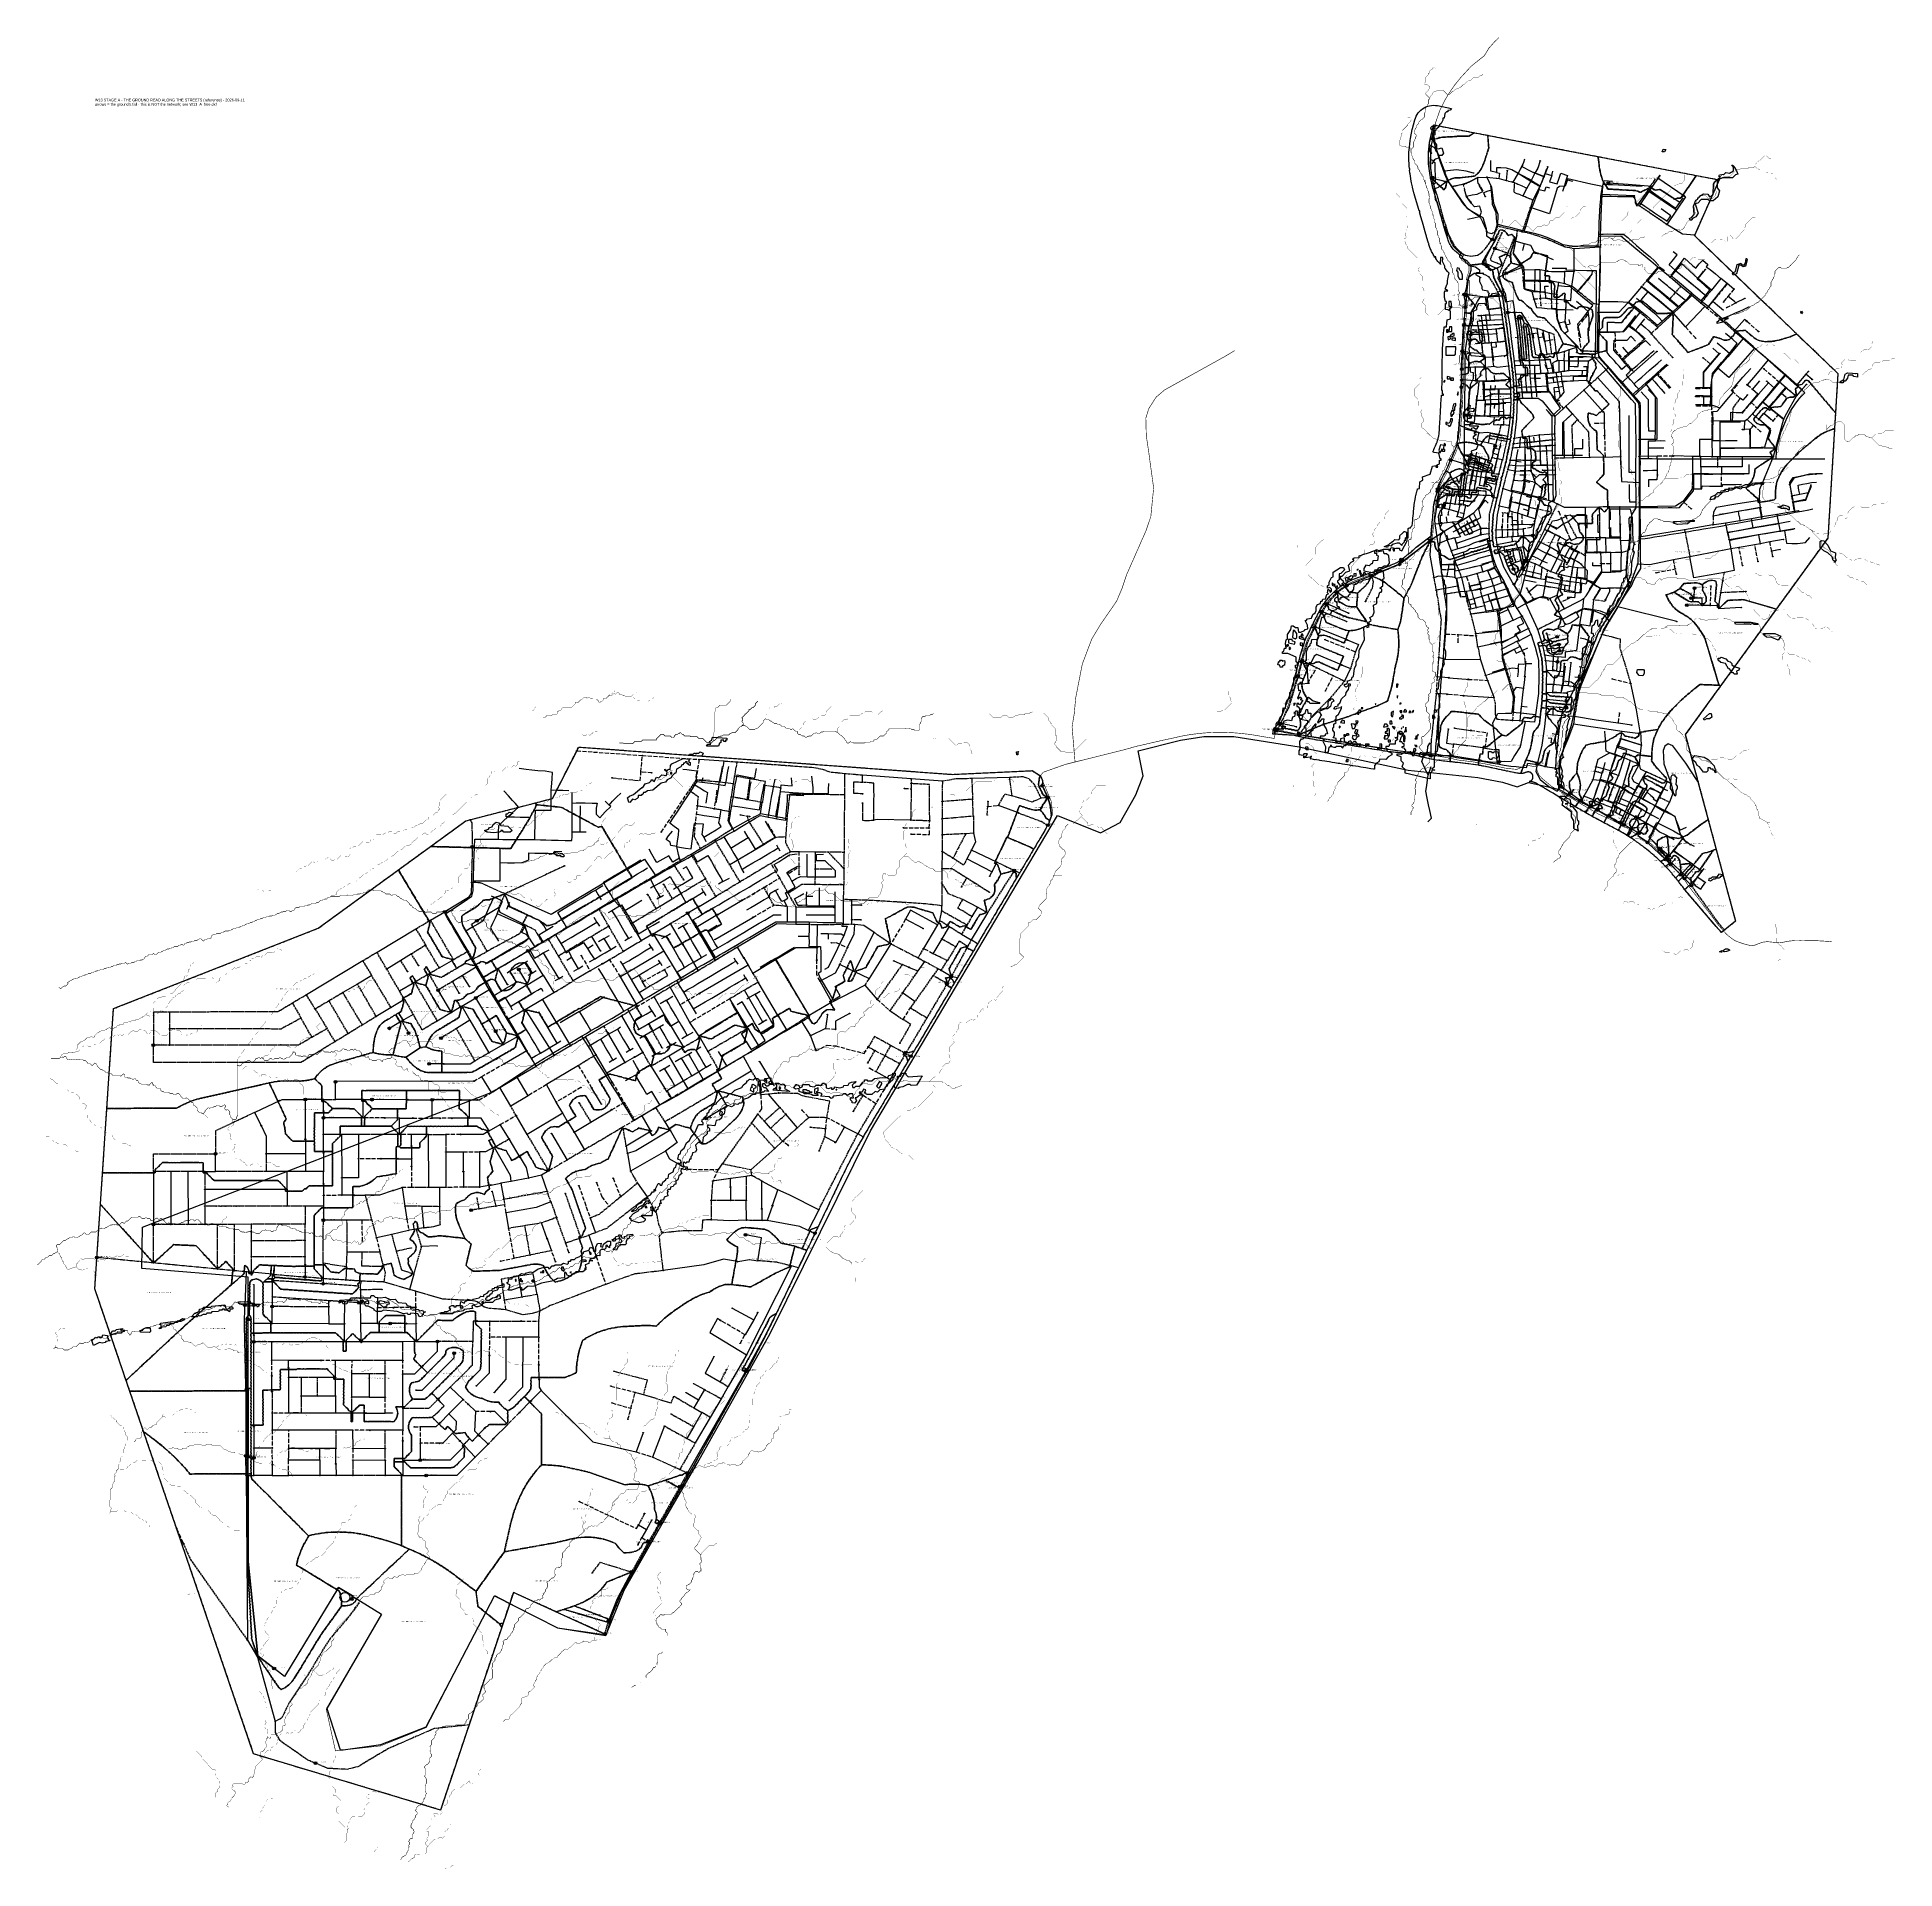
# Model space of a CAD drawing. Header units: metres. Extents: x 442821 to 452274, y 2561971 to 2571293.
import ezdxf
from ezdxf.enums import TextEntityAlignment as Align

# ---------------------------------------------------------------- set-up
doc = ezdxf.new("R2010")
doc.units = ezdxf.units.M
doc.header["$LTSCALE"] = 8
doc.linetypes.add('DASHDOT', pattern=[3.556, 2.54, -0.508, 0, -0.508])
doc.linetypes.add('DASHED', pattern=[1.524, 1.27, -0.254])
for name, color, linetype in [('A_ARROWS', 7, 'Continuous'), ('A_BUILT_2006', 252, 'Continuous'), ('A_CATCH_LABEL', 7, 'Continuous'), ('A_CATCHMENTS', 7, 'Continuous'), ('A_ENVELOPE', 3, 'Continuous'), ('A_GRADIENT', 8, 'Continuous'), ('A_JUNCTIONS', 8, 'Continuous'), ('A_MAIN_PIPE', 5, 'Continuous'), ('A_OUTLET_LABEL', 7, 'Continuous'), ('A_OUTLETS', 7, 'Continuous'), ('A_RUNS', 7, 'Continuous'), ('A_STP', 6, 'Continuous'), ('A_STREAMS', 5, 'Continuous'), ('A_TITLE', 7, 'Continuous'), ('A_WADI', 4, 'Continuous')]:
    doc.layers.add(name, color=color, linetype=linetype)

msp = doc.modelspace()

# ---------------------------------------------------------------- linework, layer by layer
at = {"layer": 'A_ARROWS', "color": 2}
for points in [[(449926.2, 2570802), (449925.1, 2570808.6), (449929, 2570808.1)], [(450100.9, 2570044.1), (450100, 2570050.8), (450103.9, 2570050.1)], [(450322.6, 2570105.5), (450327.5, 2570110.1), (450329.3, 2570106.6)], [(450373.7, 2570124.6), (450377.9, 2570119.3), (450374.2, 2570117.9)], [(450381.7, 2570090.1), (450384.2, 2570083.9), (450380.2, 2570083.6)], [(450400.8, 2570107.5), (450407.1, 2570109.6), (450407.2, 2570105.6)], [(450403.2, 2570054.4), (450409.6, 2570056.4), (450409.6, 2570052.4)], [(450441.3, 2570071.7), (450439.3, 2570078.1), (450443.3, 2570078.1)], [(450447.8, 2570108), (450454.2, 2570110), (450454.2, 2570106)], [(450448.1, 2570054.1), (450454.6, 2570056.1), (450454.5, 2570052.1)], [(450468.1, 2570071.6), (450466, 2570078), (450470, 2570078)], [(450479.1, 2570106.3), (450485.7, 2570107.4), (450485.2, 2570103.4)], [(450487.2, 2570053.3), (450493.7, 2570055.1), (450493.5, 2570051.1)], [(450128.7, 2569977.3), (450135.3, 2569978.6), (450134.9, 2569974.6)], [(450214.7, 2569971.7), (450220.5, 2569975.2), (450221.4, 2569971.3)], [(450235.8, 2570028.4), (450231.1, 2570033.2), (450234.6, 2570035)], [(450263.3, 2569959.6), (450266.3, 2569953.6), (450262.4, 2569953)], [(450387.1, 2570019.6), (450389.6, 2570013.4), (450385.6, 2570013.1)], [(450441.3, 2570036.4), (450443.3, 2570030), (450439.3, 2570030)], [(450448.6, 2569998.7), (450455.2, 2569999.9), (450454.7, 2569996)], [(450461.3, 2569962.2), (450455.1, 2569959.8), (450454.8, 2569963.7)], [(450469.1, 2570015.3), (450466.9, 2570021.7), (450470.9, 2570021.8)], [(450470, 2569986.9), (450472.4, 2569980.6), (450468.4, 2569980.4)], [(450472.3, 2569952.3), (450474.7, 2569946), (450470.7, 2569945.7)], [(450488.4, 2569993.1), (450495, 2569994), (450494.4, 2569990.1)], [(450490.1, 2569963.7), (450496.4, 2569965.9), (450496.6, 2569961.9)], [(450526.2, 2570008.9), (450524, 2570015.2), (450528, 2570015.3)], [(450527.3, 2569966.2), (450525.1, 2569972.5), (450529.1, 2569972.6)], [(450533.8, 2569985.8), (450540.4, 2569986.8), (450539.8, 2569982.8)], [(450533.9, 2569958.7), (450540.4, 2569960.3), (450540.2, 2569956.3)], [(450553.8, 2569963.6), (450552, 2569970), (450556, 2569969.9)], [(450568.7, 2569956.3), (450575.2, 2569957.8), (450574.9, 2569953.8)], [(450167, 2569876.5), (450160.7, 2569874.2), (450160.5, 2569878.2)], [(450171.8, 2569856), (450169, 2569862.1), (450172.9, 2569862.7)], [(450177.6, 2569849.6), (450183.6, 2569852.4), (450184.2, 2569848.4)], [(450186.1, 2569877.6), (450179.8, 2569875.3), (450179.6, 2569879.2)], [(450193.7, 2569858.3), (450190.8, 2569864.4), (450194.8, 2569864.9)], [(450198.9, 2569921.6), (450201.9, 2569915.6), (450198, 2569915)], [(450245.4, 2569880.5), (450239.1, 2569878.2), (450238.9, 2569882.2)], [(450249.2, 2569854), (450242.9, 2569851.7), (450242.7, 2569855.7)], [(450271.8, 2569905.7), (450274.7, 2569899.7), (450270.7, 2569899.1)], [(450276, 2569875.1), (450278.9, 2569869.1), (450275, 2569868.5)], [(450527.9, 2569943.5), (450530, 2569937.1), (450526, 2569937)], [(450554.5, 2569870.8), (450557.3, 2569864.7), (450553.3, 2569864.2)], [(450596.7, 2569867.8), (450595, 2569874.3), (450599, 2569874.1)], [(450943.3, 2569850.1), (450945.7, 2569856.3), (450948.8, 2569853.8)], [(450955.2, 2569909.2), (450961.4, 2569906.7), (450958.9, 2569903.6)], [(451009.8, 2569864.1), (451016, 2569861.5), (451013.4, 2569858.5)], [(450149.5, 2569803.1), (450143, 2569801.2), (450143.1, 2569805.2)], [(450157.7, 2569848.4), (450151.3, 2569846.2), (450151.2, 2569850.2)], [(450154.1, 2569819.6), (450157.2, 2569813.7), (450153.3, 2569813)], [(450157.8, 2569797.7), (450160.6, 2569791.6), (450156.6, 2569791.1)], [(450162.1, 2569803.2), (450168.4, 2569805.5), (450168.6, 2569801.5)], [(450171, 2569825.8), (450164.8, 2569823.2), (450164.4, 2569827.2)], [(450175.4, 2569831.4), (450172.5, 2569837.4), (450176.4, 2569838)], [(450176.9, 2569821.3), (450179.8, 2569815.3), (450175.8, 2569814.7)], [(450180.6, 2569798.5), (450183.8, 2569792.6), (450179.9, 2569791.8)], [(450184.2, 2569804.2), (450190.5, 2569806.5), (450190.7, 2569802.5)], [(450185.8, 2569766.9), (450188.5, 2569760.7), (450184.5, 2569760.3)], [(450193.4, 2569827.5), (450187.1, 2569825.1), (450186.8, 2569829.1)], [(450188.9, 2569780.5), (450195.3, 2569782.7), (450195.4, 2569778.7)], [(450197.4, 2569833.5), (450194.4, 2569839.6), (450198.4, 2569840.2)], [(450198.9, 2569822.7), (450201.8, 2569816.6), (450197.8, 2569816.1)], [(450202.4, 2569799.3), (450205.6, 2569793.4), (450201.6, 2569792.6)], [(450207.1, 2569767.7), (450209.7, 2569761.5), (450205.7, 2569761.2)], [(450231.6, 2569806.9), (450225.4, 2569804.5), (450225.1, 2569808.5)], [(450235.4, 2569783.2), (450229.2, 2569780.7), (450228.9, 2569784.7)], [(450246, 2569802.3), (450248.8, 2569796.2), (450244.8, 2569795.7)], [(450252.6, 2569830.6), (450246.3, 2569828.3), (450246.1, 2569832.3)], [(450250.2, 2569771.3), (450253, 2569765.3), (450249.1, 2569764.7)], [(450273, 2569810.3), (450266.8, 2569807.7), (450266.4, 2569811.7)], [(450279.6, 2569849.9), (450282.5, 2569843.8), (450278.6, 2569843.2)], [(450282.7, 2569827.8), (450285.5, 2569821.7), (450281.6, 2569821.1)], [(450287.8, 2569789.4), (450290.6, 2569783.3), (450286.7, 2569782.8)], [(450377.7, 2569780.3), (450380.3, 2569774.2), (450376.3, 2569773.8)], [(450605.7, 2569792.2), (450609.6, 2569797.7), (450612, 2569794.5)], [(450618.2, 2569759.3), (450624.1, 2569756.1), (450621.2, 2569753.3)], [(450666.2, 2569773.3), (450663.3, 2569779.3), (450667.2, 2569779.9)], [(450795.6, 2569791.4), (450789.2, 2569789.5), (450789.2, 2569793.5)], [(450838.2, 2569790.7), (450831.8, 2569788.8), (450831.9, 2569792.8)], [(450845.8, 2569839.8), (450852.3, 2569841.7), (450852.2, 2569837.7)], [(450881.7, 2569792.9), (450887.9, 2569795.4), (450888.2, 2569791.4)], [(451056.1, 2569805.3), (451052.7, 2569799.4), (451050, 2569802.4)], [(451096.5, 2569842), (451099.9, 2569847.8), (451102.6, 2569844.8)], [(451487.2, 2569771.2), (451481, 2569773.8), (451483.6, 2569776.9)], [(450164.6, 2569734.8), (450158.4, 2569732.3), (450158.1, 2569736.3)], [(450174.9, 2569711.3), (450177.6, 2569705.1), (450173.6, 2569704.7)], [(450186.4, 2569736.4), (450180.1, 2569734), (450179.8, 2569737.9)], [(450205.6, 2569737.5), (450199.3, 2569735.2), (450199.1, 2569739.2)], [(450216.7, 2569665.4), (450210.4, 2569663), (450210.2, 2569667)], [(450223.2, 2569713.6), (450225.7, 2569707.3), (450221.7, 2569707)], [(450244.9, 2569741.2), (450238.8, 2569738.6), (450238.3, 2569742.5)], [(450276.9, 2569671.8), (450270.8, 2569669.1), (450270.3, 2569673)], [(450281.8, 2569745.2), (450275.6, 2569742.5), (450275.2, 2569746.5)], [(450297, 2569721.8), (450299.9, 2569715.8), (450295.9, 2569715.2)], [(450664.1, 2569710.8), (450670, 2569707.6), (450667.1, 2569704.8)], [(450762.2, 2569662), (450755.7, 2569660.3), (450755.9, 2569664.3)], [(450766.7, 2569670.9), (450763.2, 2569676.6), (450767.1, 2569677.6)], [(450853.6, 2569698.8), (450848.6, 2569703.3), (450852, 2569705.3)], [(450962.5, 2569722.4), (450965.9, 2569728.2), (450968.6, 2569725.2)], [(451076, 2569737.1), (451081.8, 2569733.6), (451078.8, 2569731)], [(451423, 2569664.3), (451425.6, 2569670.5), (451428.7, 2569667.9)], [(451539.4, 2569726.6), (451533.2, 2569729.2), (451535.8, 2569732.3)], [(451584.2, 2569688.2), (451590.4, 2569685.6), (451587.8, 2569682.6)], [(450071.4, 2569636.1), (450069.5, 2569642.6), (450073.5, 2569642.5)], [(450191.3, 2569648.1), (450193.4, 2569641.7), (450189.4, 2569641.6)], [(450221.2, 2569616.7), (450215, 2569614.1), (450214.6, 2569618.1)], [(450229.3, 2569650.6), (450232.2, 2569644.6), (450228.3, 2569644)], [(450283.6, 2569616.4), (450277.5, 2569613.7), (450277, 2569617.7)], [(450305.8, 2569656.7), (450308.5, 2569650.6), (450304.6, 2569650.1)], [(450313.2, 2569595.9), (450315.9, 2569589.8), (450311.9, 2569589.3)], [(450796.4, 2569592.4), (450793, 2569586.6), (450790.3, 2569589.6)], [(450799.1, 2569627.2), (450793.4, 2569630.7), (450796.4, 2569633.4)], [(450925, 2569612.8), (450919.4, 2569616.3), (450922.4, 2569618.9)], [(450989.5, 2569627.9), (450992.9, 2569633.6), (450995.6, 2569630.7)], [(451085.2, 2569594.4), (451088.7, 2569600.1), (451091.3, 2569597.1)], [(451324.6, 2569638.7), (451318.4, 2569641.4), (451321, 2569644.4)], [(451353, 2569647.6), (451355.7, 2569653.8), (451358.7, 2569651.2)], [(451449.2, 2569583.4), (451451.9, 2569589.5), (451454.9, 2569586.9)], [(451563.2, 2569571.3), (451565.8, 2569577.5), (451568.9, 2569574.9)], [(451662.4, 2569621.7), (451668.6, 2569619.1), (451666, 2569616)], [(451824.3, 2569579.9), (451826.9, 2569586.1), (451829.9, 2569583.5)], [(451831.4, 2569569), (451837.6, 2569566.3), (451835, 2569563.3)], [(450319, 2569535), (450321.1, 2569528.6), (450317.1, 2569528.5)], [(450751, 2569550.8), (450747.7, 2569545), (450745, 2569547.9)], [(450857.7, 2569560.2), (450852, 2569563.7), (450855, 2569566.4)], [(450904.3, 2569552.4), (450907.8, 2569558.1), (450910.4, 2569555.2)], [(450921.5, 2569488.9), (450915.7, 2569492.3), (450918.7, 2569495)], [(450966.3, 2569486.1), (450969.6, 2569491.9), (450972.4, 2569489)], [(451029.4, 2569544.1), (451032.8, 2569549.9), (451035.5, 2569546.9)], [(451091.4, 2569554.9), (451097.2, 2569551.5), (451094.3, 2569548.8)], [(451289, 2569505.6), (451282.6, 2569503.5), (451282.6, 2569507.5)], [(451299.9, 2569556.2), (451298, 2569562.6), (451302, 2569562.6)], [(451328.3, 2569506.1), (451322, 2569504), (451321.9, 2569508)], [(451341, 2569476.9), (451339, 2569483.3), (451343, 2569483.3)], [(451341.1, 2569546.8), (451339.2, 2569553.2), (451343.2, 2569553.2)], [(451462.4, 2569476.8), (451456.3, 2569479.5), (451459, 2569482.5)], [(451560.4, 2569492.1), (451554.2, 2569494.8), (451556.8, 2569497.8)], [(451597.6, 2569495.7), (451600.3, 2569501.9), (451603.3, 2569499.2)], [(451639.9, 2569525.6), (451646, 2569522.8), (451643.4, 2569519.9)], [(451658.6, 2569561.6), (451652.4, 2569564.2), (451655, 2569567.2)], [(451669.2, 2569515.6), (451671.9, 2569521.7), (451674.9, 2569519.1)], [(451697.7, 2569548.1), (451700.4, 2569554.2), (451703.4, 2569551.5)], [(451697.8, 2569528.2), (451704, 2569525.6), (451701.4, 2569522.6)], [(451734.6, 2569497.1), (451740.8, 2569494.5), (451738.2, 2569491.4)], [(451738.7, 2569555.3), (451744.8, 2569552.6), (451742.1, 2569549.6)], [(451791.3, 2569541.6), (451794, 2569547.8), (451797, 2569545.2)], [(451288.3, 2569464), (451281.9, 2569462), (451281.9, 2569466)], [(451290.3, 2569415.9), (451283.9, 2569413.8), (451283.9, 2569417.8)], [(451299.8, 2569431.2), (451297.7, 2569437.6), (451301.7, 2569437.6)], [(451328.5, 2569464), (451322.1, 2569462), (451322.1, 2569466)], [(451328.8, 2569416), (451322.4, 2569414), (451322.4, 2569418)], [(451341.3, 2569431.2), (451339.3, 2569437.6), (451343.3, 2569437.6)], [(451448.6, 2569386.3), (451446.9, 2569392.7), (451450.9, 2569392.6)], [(451500.5, 2569445.1), (451503.2, 2569451.2), (451506.2, 2569448.6)], [(451528, 2569415.1), (451525.3, 2569408.9), (451522.3, 2569411.5)], [(451555.4, 2569446.7), (451558.1, 2569452.9), (451561.1, 2569450.3)], [(451565.4, 2569413.6), (451559.2, 2569416.3), (451561.9, 2569419.3)], [(451582.8, 2569413.9), (451585.5, 2569420), (451588.5, 2569417.4)], [(451611.2, 2569426.3), (451617.4, 2569423.9), (451614.9, 2569420.8)], [(451622.6, 2569460.3), (451625.1, 2569466.4), (451628.2, 2569463.9)], [(451666.2, 2569445.2), (451668.8, 2569451.3), (451671.9, 2569448.7)], [(450061, 2569354.9), (450062.5, 2569348.4), (450058.5, 2569348.7)], [(450261.5, 2569286.4), (450261.1, 2569293.1), (450265, 2569292.1)], [(450267.7, 2569320.3), (450261.2, 2569318.8), (450261.5, 2569322.8)], [(450271, 2569320.1), (450277.5, 2569321.5), (450277.2, 2569317.5)], [(450282.8, 2569334.2), (450280.8, 2569340.6), (450284.8, 2569340.6)], [(450290.2, 2569318.5), (450296.7, 2569320), (450296.4, 2569316)], [(450305.9, 2569279.4), (450304.8, 2569286), (450308.8, 2569285.4)], [(450313, 2569332.8), (450311.7, 2569339.3), (450315.7, 2569338.9)], [(450780.8, 2569328.9), (450774.5, 2569326.7), (450774.4, 2569330.7)], [(450795, 2569348.9), (450792.9, 2569355.2), (450796.9, 2569355.3)], [(450796.5, 2569286.6), (450794.4, 2569293), (450798.4, 2569293.1)], [(450874.2, 2569331.9), (450872.1, 2569338.2), (450876.1, 2569338.3)], [(450972.5, 2569332.6), (450970.5, 2569339.1), (450974.5, 2569339)], [(451063.1, 2569305.5), (451061.1, 2569311.9), (451065.1, 2569311.9)], [(451342.4, 2569366.1), (451340.3, 2569372.5), (451344.3, 2569372.5)], [(451343.2, 2569279.2), (451341.2, 2569285.6), (451345.2, 2569285.6)], [(451356.1, 2569339.4), (451362.5, 2569341.3), (451362.5, 2569337.3)], [(451385.8, 2569287.7), (451387.8, 2569281.3), (451383.8, 2569281.3)], [(451406.1, 2569338.9), (451412.6, 2569340.9), (451412.5, 2569336.9)], [(451468, 2569338.5), (451474.4, 2569340.5), (451474.4, 2569336.5)], [(451510, 2569325.8), (451512, 2569319.4), (451508, 2569319.4)], [(451511.6, 2569339.5), (451515.8, 2569344.8), (451518, 2569341.5)], [(451516.8, 2569297.1), (451523.2, 2569299.3), (451523.3, 2569295.3)], [(451532.5, 2569337.5), (451538.6, 2569334.7), (451535.9, 2569331.7)], [(451540.6, 2569367.2), (451543.5, 2569373.2), (451546.4, 2569370.6)], [(451550.8, 2569312.1), (451547.9, 2569306), (451545, 2569308.8)], [(451566.3, 2569306.9), (451572.4, 2569304.1), (451569.7, 2569301.1)], [(450271.9, 2569267.4), (450278.6, 2569268.1), (450277.8, 2569264.2)], [(450798.7, 2569195.5), (450796.5, 2569201.9), (450800.5, 2569202)], [(450972.4, 2569188.9), (450970.4, 2569195.3), (450974.4, 2569195.3)], [(451280.4, 2569214.4), (451278.4, 2569220.8), (451282.4, 2569220.7)], [(451343.9, 2569188.5), (451341.8, 2569194.9), (451345.8, 2569194.9)], [(451442.6, 2569200.6), (451449, 2569202.6), (451449, 2569198.6)], [(451537.8, 2569235.4), (451535.8, 2569241.8), (451539.8, 2569241.8)], [(451585.9, 2569200.6), (451592.3, 2569202.6), (451592.3, 2569198.6)], [(450117.4, 2569141.6), (450124.1, 2569141.9), (450123.1, 2569138)], [(450141.7, 2569135), (450148.4, 2569135.1), (450147.3, 2569131.2)], [(450165.6, 2569127.5), (450172.3, 2569127.2), (450170.9, 2569123.4)], [(450183.9, 2569116.4), (450183.8, 2569109.6), (450180, 2569110.9)], [(450190.9, 2569118.7), (450197.6, 2569118.6), (450196.3, 2569114.8)], [(450207.3, 2569107.8), (450207.3, 2569101.1), (450203.5, 2569102.3)], [(450850.9, 2569157.2), (450844.5, 2569155.1), (450844.4, 2569159.1)], [(451005.6, 2569159), (451011.9, 2569161.1), (451012, 2569157.1)], [(451065.7, 2569126.1), (451067.7, 2569119.7), (451063.7, 2569119.7)], [(451093.2, 2569160.8), (451099.6, 2569162.8), (451099.6, 2569158.8)], [(451181.1, 2569160.6), (451187.5, 2569162.4), (451187.4, 2569158.4)], [(451245, 2569101.1), (451243, 2569107.5), (451247, 2569107.5)], [(451255.1, 2569158.8), (451261.5, 2569160.6), (451261.4, 2569156.6)], [(451287.3, 2569140.9), (451289.2, 2569134.5), (451285.2, 2569134.5)], [(451306.1, 2569157.6), (451312.5, 2569159.5), (451312.5, 2569155.5)], [(451316.7, 2569105.4), (451323.1, 2569107.4), (451323.1, 2569103.4)], [(451351, 2569156.9), (451357.5, 2569158.9), (451357.4, 2569154.9)], [(451371.3, 2569121.9), (451369.3, 2569128.3), (451373.3, 2569128.3)], [(451373, 2569156.7), (451379.4, 2569158.7), (451379.4, 2569154.7)], [(451375.5, 2569105.4), (451381.9, 2569107.4), (451381.9, 2569103.4)], [(451385.5, 2569170.2), (451383.5, 2569176.6), (451387.5, 2569176.6)], [(451426.2, 2569156.5), (451432.6, 2569158.5), (451432.6, 2569154.5)], [(451450.4, 2569105.4), (451456.8, 2569107.4), (451456.8, 2569103.4)], [(451556.5, 2569156.5), (451562.9, 2569158.5), (451562.9, 2569154.5)], [(449951.8, 2569003.7), (449952.1, 2569010.3), (449955.9, 2569009)], [(450890.7, 2569031.9), (450884.2, 2569030.3), (450884.5, 2569034.3)], [(450972.6, 2569075.2), (450970.6, 2569081.6), (450974.6, 2569081.6)], [(451243.1, 2569019), (451241.4, 2569025.5), (451245.4, 2569025.3)], [(451257.7, 2569069.2), (451264.1, 2569071.2), (451264.1, 2569067.2)], [(451286.9, 2569079.6), (451284.9, 2569086.1), (451288.9, 2569086)], [(451324.8, 2569069.2), (451331.2, 2569071.2), (451331.2, 2569067.2)], [(451391.8, 2569048.1), (451393.8, 2569041.6), (451389.8, 2569041.7)], [(451391.9, 2569079.6), (451389.9, 2569086), (451393.9, 2569086)], [(451432.9, 2569069.2), (451439.3, 2569071.2), (451439.3, 2569067.2)], [(451777.9, 2569052.7), (451783.6, 2569056.2), (451784.6, 2569052.3)], [(449976.9, 2568902.9), (449978.3, 2568909.5), (449981.8, 2568907.5)], [(449990.9, 2568937.1), (449990.1, 2568943.8), (449994, 2568943)], [(449993.6, 2568921.6), (450000.2, 2568922.8), (449999.7, 2568918.8)], [(450014.2, 2568934.6), (450013.2, 2568941.3), (450017.1, 2568940.7)], [(450017.4, 2568918.5), (450024, 2568919.7), (450023.5, 2568915.7)], [(450025.2, 2568967), (450031.7, 2568968.5), (450031.4, 2568964.5)], [(450038.4, 2568931.9), (450037.5, 2568938.6), (450041.4, 2568937.9)], [(450040.3, 2568915.6), (450046.9, 2568916.9), (450046.5, 2568912.9)], [(450046.9, 2568965.3), (450053.4, 2568967), (450053.2, 2568963)], [(450058.4, 2568930.1), (450056.9, 2568936.6), (450060.9, 2568936.3)], [(450066.4, 2568964.7), (450072.8, 2568966.6), (450072.7, 2568962.6)], [(450076.6, 2568934.3), (450070.1, 2568932.8), (450070.4, 2568936.8)], [(450072.4, 2568911.5), (450079, 2568912.6), (450078.4, 2568908.6)], [(450082.5, 2568942.1), (450081.1, 2568948.7), (450085, 2568948.3)], [(450089.8, 2568964.5), (450096.2, 2568966.5), (450096.2, 2568962.5)], [(450111.7, 2568929.6), (450105.1, 2568928.6), (450105.6, 2568932.5)], [(450108, 2568909.9), (450111, 2568915.9), (450113.9, 2568913.1)], [(450121.7, 2568964.3), (450128.1, 2568966.2), (450128.1, 2568962.2)], [(450133.6, 2568939), (450135.8, 2568945.3), (450139, 2568942.9)], [(450153, 2568968.9), (450151.7, 2568975.5), (450155.7, 2568975.1)], [(450157, 2568899.9), (450158.5, 2568906.4), (450161.9, 2568904.4)], [(450180.5, 2568961.6), (450174, 2568960.1), (450174.3, 2568964.1)], [(450194.8, 2568982.3), (450188.2, 2568981), (450188.6, 2568985)], [(450205.1, 2568960.1), (450211.6, 2568961.8), (450211.4, 2568957.8)], [(450972.7, 2568948.3), (450970.7, 2568954.7), (450974.7, 2568954.7)], [(451209.2, 2568917.9), (451215.4, 2568915.2), (451212.8, 2568912.2)], [(451211.4, 2568951.8), (451213.7, 2568958.1), (451216.9, 2568955.7)], [(451286.3, 2568993), (451284.3, 2568999.4), (451288.3, 2568999.3)], [(451420.8, 2568908.6), (451426.8, 2568911.7), (451427.4, 2568907.8)], [(451587, 2568924.7), (451589.9, 2568918.6), (451586, 2568918)], [(451745.7, 2568976.3), (451742.9, 2568982.4), (451746.8, 2568983)], [(451752.5, 2568935), (451749.3, 2568941), (451753.3, 2568941.7)], [(451773.3, 2568930.6), (451779.2, 2568933.7), (451780, 2568929.8)], [(451778.2, 2568962.6), (451784.1, 2568965.8), (451784.9, 2568961.8)], [(451828, 2568960.2), (451827.7, 2568953.5), (451824, 2568954.8)], [(451837, 2568985.4), (451837.3, 2568992.1), (451841.1, 2568990.7)], [(449954.9, 2568816.6), (449952, 2568822.6), (449956, 2568823.2)], [(449982.3, 2568893.7), (449988.9, 2568894.4), (449988.1, 2568890.5)], [(450005.1, 2568881.7), (450005.9, 2568875.1), (450001.9, 2568875.8)], [(450007.8, 2568896.9), (450007, 2568903.6), (450010.9, 2568902.9)], [(450020.7, 2568884.4), (450027.5, 2568884.6), (450026.3, 2568880.7)], [(450036.4, 2568810.2), (450040.8, 2568815.3), (450042.9, 2568811.9)], [(450050.7, 2568870.2), (450051.1, 2568863.6), (450047.2, 2568864.5)], [(450054.6, 2568886.6), (450054.1, 2568893.3), (450058, 2568892.4)], [(450054.9, 2568813.4), (450059.7, 2568808.8), (450056.2, 2568806.9)], [(450060.2, 2568873.3), (450066.9, 2568873.6), (450065.9, 2568869.7)], [(450070.8, 2568831.5), (450075.2, 2568836.6), (450077.3, 2568833.2)], [(450088.6, 2568810.1), (450093.4, 2568814.8), (450095.2, 2568811.3)], [(450106.6, 2568812.5), (450111.1, 2568807.5), (450107.4, 2568805.9)], [(450107.9, 2568820.1), (450112.7, 2568824.8), (450114.5, 2568821.2)], [(450112, 2568847.4), (450116.8, 2568842.7), (450113.3, 2568840.8)], [(450113.6, 2568858.5), (450117.7, 2568863.8), (450120, 2568860.5)], [(450125.5, 2568821.9), (450130.3, 2568817.2), (450126.7, 2568815.3)], [(450127.9, 2568830.4), (450132.7, 2568835.2), (450134.5, 2568831.6)], [(450134.1, 2568861.3), (450138.8, 2568856.4), (450135.2, 2568854.6)], [(450139.9, 2568807.2), (450144.5, 2568812.1), (450146.4, 2568808.5)], [(450147.8, 2568833.6), (450152.4, 2568828.8), (450148.8, 2568827)], [(450209.6, 2568855.7), (450207.8, 2568862.2), (450211.8, 2568862.1)], [(450822, 2568863.1), (450824, 2568856.7), (450820, 2568856.7)], [(450857.3, 2568902.6), (450850.9, 2568900.6), (450850.9, 2568904.6)], [(450874.8, 2568871.2), (450876.9, 2568864.8), (450872.9, 2568864.8)], [(450937.3, 2568902.8), (450930.9, 2568900.8), (450930.9, 2568904.8)], [(450972.4, 2568806.5), (450970.4, 2568812.9), (450974.4, 2568812.9)], [(451060.6, 2568904.1), (451067, 2568906.2), (451067, 2568902.2)], [(451348.9, 2568824.3), (451347.1, 2568830.8), (451351.1, 2568830.7)], [(451370.6, 2568813.7), (451376.7, 2568816.6), (451377.2, 2568812.6)], [(451396.7, 2568864.1), (451402.6, 2568867.2), (451403.4, 2568863.3)], [(451438.4, 2568824.1), (451444.4, 2568827.1), (451445, 2568823.2)], [(451482.6, 2568846.8), (451479.5, 2568852.8), (451483.4, 2568853.5)], [(451505.4, 2568835.3), (451511.4, 2568838.3), (451512, 2568834.4)], [(451518.5, 2568886.3), (451524.4, 2568889.4), (451525.1, 2568885.5)], [(451547.9, 2568827.3), (451551, 2568821.3), (451547, 2568820.7)], [(451562.8, 2568844.9), (451568.8, 2568847.9), (451569.4, 2568844)], [(451593.3, 2568883.7), (451596.3, 2568877.7), (451592.4, 2568877.1)], [(451625.3, 2568855.3), (451631.2, 2568858.4), (451631.9, 2568854.4)], [(451677.9, 2568849.3), (451681.1, 2568843.5), (451677.2, 2568842.7)], [(451705.7, 2568868.8), (451711.7, 2568871.8), (451712.3, 2568867.8)], [(451759.1, 2568893.7), (451756.1, 2568899.7), (451760.1, 2568900.4)], [(451766.3, 2568878.9), (451772.3, 2568881.9), (451772.9, 2568878)], [(449914.4, 2568758.4), (449912.9, 2568765), (449916.9, 2568764.6)], [(449936.2, 2568748.2), (449940.4, 2568753.4), (449942.6, 2568750)], [(449983.5, 2568729.4), (449978.4, 2568725), (449976.8, 2568728.7)], [(449985.7, 2568763.9), (449989.9, 2568758.7), (449986.1, 2568757.2)], [(449997.8, 2568787.2), (450002.3, 2568792.2), (450004.3, 2568788.7)], [(450008.5, 2568737.2), (450014.4, 2568740.3), (450015.2, 2568736.4)], [(450040, 2568793.6), (450044.9, 2568789), (450041.4, 2568787)], [(450048.7, 2568746.2), (450054.3, 2568749.9), (450055.4, 2568746.1)], [(450061.3, 2568766.5), (450065.9, 2568771.4), (450067.9, 2568767.9)], [(450067.5, 2568790.9), (450072.5, 2568786.4), (450069.1, 2568784.4)], [(450069.1, 2568798.3), (450073.4, 2568803.4), (450075.6, 2568800)], [(450074.1, 2568726.5), (450079.4, 2568730.6), (450080.8, 2568726.8)], [(450083.7, 2568763.5), (450088.6, 2568758.9), (450085.1, 2568756.9)], [(450092.1, 2568783.6), (450087.4, 2568778.8), (450085.5, 2568782.3)], [(450087.1, 2568802.6), (450092, 2568797.9), (450088.5, 2568796)], [(450099, 2568781.1), (450103.9, 2568776.4), (450100.4, 2568774.5)], [(450100, 2568787.8), (450104.8, 2568792.5), (450106.6, 2568788.9)], [(450111.6, 2568766.6), (450116.7, 2568771), (450118.3, 2568767.4)], [(450117.3, 2568789.8), (450122.1, 2568785.1), (450118.5, 2568783.2)], [(450118.9, 2568797.1), (450123.9, 2568801.6), (450125.6, 2568798)], [(450139.1, 2568778.7), (450144.1, 2568783.1), (450145.7, 2568779.4)], [(450159.2, 2568809.8), (450163.6, 2568804.8), (450160, 2568803.2)], [(450167.9, 2568782.8), (450170.2, 2568776.5), (450166.2, 2568776.3)], [(450179.8, 2568791.3), (450186.1, 2568793.4), (450186.2, 2568789.4)], [(450180.8, 2568762), (450186.9, 2568764.8), (450187.4, 2568760.8)], [(450208.3, 2568772), (450206.2, 2568778.4), (450210.2, 2568778.4)], [(450209.3, 2568748.6), (450206.9, 2568754.8), (450210.9, 2568755.1)], [(450212, 2568722.7), (450209.3, 2568728.8), (450213.3, 2568729.3)], [(450382.5, 2568718), (450380.7, 2568724.5), (450384.7, 2568724.3)], [(450699.8, 2568766.6), (450697.8, 2568773), (450701.8, 2568773)], [(450718, 2568745.2), (450724.5, 2568747.1), (450724.4, 2568743.1)], [(450757.8, 2568744.9), (450764.2, 2568746.9), (450764.2, 2568742.9)], [(450770.9, 2568803.6), (450768.9, 2568810), (450772.9, 2568810)], [(450779.3, 2568744.9), (450785.7, 2568746.9), (450785.7, 2568742.9)], [(450817.8, 2568744.9), (450811.4, 2568742.9), (450811.4, 2568746.9)], [(450822.1, 2568760.6), (450820.1, 2568767), (450824.1, 2568767)], [(450859.1, 2568744.9), (450852.7, 2568742.9), (450852.7, 2568746.9)], [(450876.7, 2568768.5), (450874.6, 2568774.9), (450878.6, 2568774.9)], [(451061.1, 2568762.5), (451067.1, 2568765.5), (451067.7, 2568761.5)], [(451257.9, 2568795.2), (451263.8, 2568798.2), (451264.5, 2568794.2)], [(451416.8, 2568804.3), (451420, 2568798.4), (451416.1, 2568797.6)], [(451428.4, 2568745.6), (451425.2, 2568751.5), (451429.1, 2568752.3)], [(451471.4, 2568780), (451477.3, 2568783.1), (451478.1, 2568779.2)], [(451486.7, 2568744.7), (451492.7, 2568747.7), (451493.3, 2568743.7)], [(451585.8, 2568728.8), (451582.8, 2568734.8), (451586.8, 2568735.4)], [(451601.7, 2568803.8), (451607.6, 2568806.9), (451608.3, 2568802.9)], [(451604.2, 2568717.4), (451610.2, 2568720.5), (451610.9, 2568716.6)], [(451621.4, 2568767.1), (451627.4, 2568770.1), (451628, 2568766.2)], [(451661.8, 2568728.1), (451667.7, 2568731.2), (451668.4, 2568727.3)], [(451686.4, 2568806.3), (451689.6, 2568800.4), (451685.7, 2568799.7)], [(451716.4, 2568783.2), (451722.3, 2568786.3), (451723, 2568782.3)], [(450003.9, 2568716), (450008, 2568710.7), (450004.2, 2568709.3)], [(450019.9, 2568672.5), (450024, 2568667.2), (450020.2, 2568665.8)], [(450091.5, 2568701.3), (450097, 2568705.1), (450098.2, 2568701.3)], [(450097.6, 2568678.2), (450101.5, 2568683.7), (450103.9, 2568680.5)], [(450320.1, 2568688.1), (450314.2, 2568685), (450313.4, 2568688.9)], [(450349, 2568693.5), (450343.1, 2568690.3), (450342.4, 2568694.3)], [(450375.6, 2568698.4), (450369.7, 2568695.3), (450369, 2568699.2)], [(450390.9, 2568653.6), (450387.7, 2568659.5), (450391.6, 2568660.3)], [(450586, 2568698.5), (450584.8, 2568691.9), (450581.3, 2568693.8)], [(450613.7, 2568701.7), (450607.2, 2568703), (450609.1, 2568706.5)], [(450612.8, 2568680.9), (450611.6, 2568674.3), (450608.1, 2568676.1)], [(450616.4, 2568633.9), (450615.4, 2568627.3), (450611.8, 2568629)], [(450638.1, 2568634.8), (450631.5, 2568636.2), (450633.5, 2568639.7)], [(450638.2, 2568688.3), (450631.6, 2568689.6), (450633.5, 2568693.1)], [(450636.6, 2568672.4), (450635.3, 2568665.8), (450631.8, 2568667.7)], [(450659.7, 2568676.6), (450653.2, 2568677.9), (450655.1, 2568681.4)], [(450657.9, 2568660.6), (450656.8, 2568654), (450653.3, 2568655.8)], [(450654.1, 2568625.4), (450660.6, 2568623.8), (450658.5, 2568620.3)], [(450688.4, 2568660.9), (450681.8, 2568662.3), (450683.7, 2568665.8)], [(450698.9, 2568693.7), (450697, 2568700.2), (450701, 2568700.1)], [(450718.2, 2568666.7), (450724.5, 2568669), (450724.6, 2568665)], [(450756.9, 2568694.8), (450754.7, 2568701.2), (450758.7, 2568701.3)], [(450772, 2568668.6), (450778.4, 2568670.9), (450778.5, 2568666.9)], [(450802.7, 2568695.8), (450800.5, 2568702.1), (450804.5, 2568702.3)], [(450809, 2568669.9), (450815.3, 2568672.2), (450815.4, 2568668.2)], [(450827.1, 2568632.6), (450825.1, 2568639), (450829.1, 2568639)], [(450863.9, 2568671.9), (450857.6, 2568669.6), (450857.5, 2568673.6)], [(450880.2, 2568697.5), (450877.7, 2568703.7), (450881.7, 2568704)], [(450967.8, 2568661.8), (450966.2, 2568668.2), (450970.1, 2568668)], [(451177.4, 2568637.8), (451183.3, 2568641), (451184, 2568637.1)], [(451221.2, 2568699.7), (451218, 2568705.6), (451221.9, 2568706.3)], [(451310.7, 2568663.8), (451316.6, 2568667), (451317.4, 2568663)], [(451436.7, 2568703.3), (451433.5, 2568709.2), (451437.4, 2568709.9)], [(451452.2, 2568690.7), (451458.2, 2568693.8), (451458.9, 2568689.8)], [(451487.6, 2568662.7), (451490.8, 2568656.8), (451486.9, 2568656.1)], [(451509.1, 2568700.6), (451515.1, 2568703.7), (451515.8, 2568699.7)], [(451567, 2568679.5), (451570.2, 2568673.6), (451566.3, 2568672.8)], [(451567.9, 2568710.8), (451573.8, 2568713.9), (451574.5, 2568710)], [(451641.3, 2568708.9), (451644.5, 2568703), (451640.6, 2568702.3)], [(451649.1, 2568669.7), (451652.3, 2568663.8), (451648.3, 2568663)], [(451660.5, 2568679.3), (451666.5, 2568682.4), (451667.2, 2568678.5)], [(450571, 2568558.7), (450564.3, 2568558.3), (450565.3, 2568562.2)], [(450611.2, 2568550), (450604.5, 2568549.3), (450605.3, 2568553.2)], [(450625.5, 2568541), (450626.5, 2568534.4), (450622.6, 2568534.9)], [(450632.6, 2568580.7), (450633.4, 2568574), (450629.4, 2568574.7)], [(450641.1, 2568621.7), (450641.7, 2568615), (450637.7, 2568615.9)], [(450647.2, 2568542.6), (450640.6, 2568541.9), (450641.3, 2568545.8)], [(450655, 2568593.9), (450648.4, 2568592.9), (450649, 2568596.8)], [(450659.2, 2568576.3), (450660.4, 2568569.6), (450656.4, 2568570.2)], [(450672.3, 2568538.2), (450665.7, 2568537.3), (450666.3, 2568541.3)], [(450687, 2568592.7), (450680.6, 2568590.8), (450680.6, 2568594.8)], [(450692.9, 2568534.7), (450686.2, 2568533.8), (450686.9, 2568537.8)], [(450696.8, 2568553.5), (450694.9, 2568559.9), (450698.9, 2568559.9)], [(450697.7, 2568613.8), (450695.8, 2568620.2), (450699.8, 2568620.2)], [(450769.1, 2568549.6), (450771, 2568556), (450774.4, 2568553.8)], [(450811.4, 2568613.8), (450805, 2568611.8), (450805, 2568615.8)], [(450827, 2568583), (450825, 2568589.4), (450829, 2568589.4)], [(450879.1, 2568577), (450877.2, 2568583.5), (450881.2, 2568583.4)], [(451035.1, 2568609.6), (451041, 2568612.8), (451041.7, 2568608.8)], [(451121.7, 2568579.7), (451115.8, 2568576.5), (451115, 2568580.4)], [(451150.8, 2568617.8), (451154, 2568611.9), (451150, 2568611.1)], [(451158.4, 2568579.7), (451161.6, 2568573.8), (451157.7, 2568573)], [(451250.4, 2568547.9), (451253.5, 2568542), (451249.6, 2568541.3)], [(451404.3, 2568555.8), (451405.2, 2568549.1), (451401.2, 2568549.8)], [(451455.6, 2568587.8), (451452.7, 2568593.8), (451456.6, 2568594.4)], [(449453.3, 2568478.7), (449457.4, 2568484), (449459.7, 2568480.7)], [(449456.8, 2568453.8), (449463.2, 2568451.9), (449461, 2568448.6)], [(450599.8, 2568479.6), (450593.2, 2568478.8), (450593.9, 2568482.7)], [(450603.4, 2568503), (450596.7, 2568502.2), (450597.5, 2568506.1)], [(450606.4, 2568524.8), (450599.8, 2568523.7), (450600.4, 2568527.7)], [(450619.2, 2568494.5), (450620.4, 2568487.9), (450616.4, 2568488.4)], [(450622.1, 2568517.4), (450623.3, 2568510.8), (450619.3, 2568511.3)], [(450650.6, 2568505.1), (450651.9, 2568498.6), (450647.9, 2568499)], [(450674, 2568514.6), (450676.4, 2568508.3), (450672.4, 2568508.1)], [(450724, 2568481.1), (450722.3, 2568474.7), (450718.9, 2568476.8)], [(450731, 2568523), (450724.3, 2568523), (450725.5, 2568526.8)], [(450751.8, 2568449.5), (450753.4, 2568456), (450756.8, 2568454)], [(450764.7, 2568494.2), (450758.2, 2568495.8), (450760.3, 2568499.2)], [(450807.4, 2568488.8), (450801, 2568486.6), (450801, 2568490.6)], [(450811.4, 2568449.3), (450812.3, 2568456), (450815.9, 2568454.3)], [(450838.5, 2568489.1), (450844.9, 2568491.1), (450844.9, 2568487.1)], [(450908.9, 2568474.4), (450910.2, 2568481), (450913.7, 2568479.1)], [(451385.4, 2568442.4), (451386.5, 2568435.8), (451382.5, 2568436.4)], [(451395.7, 2568505.8), (451396.6, 2568499.1), (451392.6, 2568499.8)], [(451435.5, 2568467.2), (451441.8, 2568469.5), (451442, 2568465.5)], [(450568, 2568426.8), (450563.2, 2568431.5), (450566.8, 2568433.4)], [(450576.7, 2568342.4), (450571.9, 2568347.1), (450575.5, 2568349)], [(450583.7, 2568378.7), (450578.9, 2568374), (450577, 2568377.6)], [(450586.3, 2568392.6), (450581.5, 2568397.3), (450585, 2568399.1)], [(450591.3, 2568424.7), (450596.2, 2568429.3), (450597.9, 2568425.7)], [(450647.9, 2568364.7), (450643.2, 2568360), (450641.3, 2568363.5)], [(450654.1, 2568414.9), (450649.3, 2568410.2), (450647.5, 2568413.7)], [(450680.3, 2568356.3), (450681.1, 2568349.7), (450677.2, 2568350.4)], [(450686.6, 2568400.2), (450685.1, 2568406.8), (450689.1, 2568406.5)], [(450719.1, 2568379.4), (450712.5, 2568378.3), (450713, 2568382.2)], [(450736.5, 2568394.2), (450735.1, 2568400.7), (450739.1, 2568400.3)], [(450763, 2568426.3), (450769.6, 2568427.3), (450769.1, 2568423.4)], [(450795.9, 2568349.7), (450790.2, 2568353.3), (450793.2, 2568355.9)], [(450836.5, 2568346.7), (450838.1, 2568353.3), (450841.5, 2568351.2)], [(450980.7, 2568364.9), (450987.4, 2568365.3), (450986.4, 2568361.4)], [(450585.6, 2568325.9), (450590.4, 2568321.3), (450586.9, 2568319.4)], [(450728.1, 2568327.7), (450729.2, 2568321.1), (450725.3, 2568321.6)], [(450795.9, 2568276.7), (450797.4, 2568283.2), (450800.8, 2568281.3)], [(449470.7, 2568188.4), (449464, 2568188.9), (449465.5, 2568192.6)], [(449548.5, 2568200.7), (449541.8, 2568201.2), (449543.3, 2568204.9)], [(450504.2, 2568213), (450498.6, 2568209.5), (450497.5, 2568213.3)], [(450514, 2568216.5), (450510.4, 2568222.1), (450514.2, 2568223.2)], [(450519.5, 2568197), (450515.9, 2568202.6), (450519.7, 2568203.7)], [(450543.2, 2568163.4), (450537.4, 2568159.9), (450536.5, 2568163.8)], [(450877, 2568198.7), (450878.8, 2568192.2), (450874.8, 2568192.3)], [(449315.9, 2568056.2), (449314.5, 2568049.6), (449311, 2568051.6)], [(449322.6, 2568088.7), (449315.9, 2568089.7), (449317.7, 2568093.3)], [(449386.7, 2568057.8), (449380, 2568058.8), (449381.8, 2568062.4)], [(449489.9, 2568085.3), (449483.3, 2568085.9), (449484.8, 2568089.6)], [(449513.3, 2568109.7), (449513.1, 2568116.4), (449517, 2568115.3)], [(450715.4, 2568087.2), (450716, 2568093.9), (450719.7, 2568092.4)], [(449402.7, 2568015.5), (449401.5, 2568009), (449398, 2568010.8)], [(449454.8, 2568025), (449448.1, 2568026), (449449.9, 2568029.6)], [(449484.4, 2568037.6), (449485.4, 2568044.2), (449489, 2568042.5)], [(450500.4, 2567971.5), (450498.4, 2567977.9), (450502.4, 2567977.8)], [(450500.7, 2568024.7), (450498.8, 2568031.1), (450502.8, 2568031.1)], [(450525.5, 2567999.5), (450519, 2567997.7), (450519.1, 2568001.7)], [(450532.6, 2567970.3), (450531.2, 2567976.8), (450535.2, 2567976.4)], [(450567.8, 2567996.9), (450561.2, 2567995.4), (450561.6, 2567999.3)], [(450580.5, 2567983.5), (450581.3, 2567976.8), (450577.4, 2567977.5)], [(450586.1, 2568035.6), (450584.7, 2568042.1), (450588.7, 2568041.8)], [(450604.3, 2567993.4), (450597.7, 2567992.1), (450598.1, 2567996.1)], [(450616.9, 2568035.3), (450615.7, 2568041.9), (450619.6, 2568041.4)], [(450652.7, 2567986.1), (450646.1, 2567985.1), (450646.7, 2567989.1)], [(450897.2, 2568012.3), (450890.5, 2568011.8), (450891.4, 2568015.7)], [(450522.9, 2567957.9), (450516.4, 2567956.3), (450516.6, 2567960.2)], [(450561.8, 2567955.9), (450555.3, 2567954.3), (450555.5, 2567958.3)], [(450582.8, 2567954.9), (450589.3, 2567956.5), (450589.1, 2567952.5)], [(450653.7, 2567891.1), (450652.8, 2567897.7), (450656.7, 2567897.1)], [(450952.4, 2567906), (450955.7, 2567900.2), (450951.7, 2567899.3)], [(449326.6, 2567854.7), (449329.8, 2567860.6), (449332.6, 2567857.8)], [(450087.2, 2567769.2), (450080.6, 2567768.2), (450081.2, 2567772.1)], [(450522.7, 2567844.9), (450516.1, 2567843.9), (450516.7, 2567847.9)], [(450533.8, 2567855.9), (450532.2, 2567862.4), (450536.2, 2567862.1)], [(450583.4, 2567839.9), (450576.9, 2567838.3), (450577.2, 2567842.3)], [(450634.6, 2567836.6), (450628.1, 2567835), (450628.3, 2567839)], [(450641, 2567808.6), (450639.7, 2567815.1), (450643.7, 2567814.7)], [(450728.5, 2567820.9), (450735.1, 2567821.8), (450734.4, 2567817.9)], [(450733.8, 2567782.2), (450740.5, 2567783.2), (450739.9, 2567779.3)], [(450867.8, 2567818.8), (450866.7, 2567825.4), (450870.7, 2567824.8)], [(450889.7, 2567798.5), (450896.3, 2567799.5), (450895.7, 2567795.6)], [(449201.3, 2567750.6), (449194.6, 2567749.6), (449195.3, 2567753.6)], [(449992.8, 2567702.7), (449991.6, 2567709.3), (449995.6, 2567708.8)], [(450088.5, 2567687.7), (450095.1, 2567688.8), (450094.6, 2567684.9)], [(450196.6, 2567735.3), (450195.5, 2567741.9), (450199.4, 2567741.4)], [(450919.1, 2567755), (450925.7, 2567756.2), (450925.3, 2567752.2)], [(445771.4, 2567646.4), (445764.8, 2567644.8), (445765.1, 2567648.8)], [(445898.2, 2567607.6), (445899.7, 2567601.1), (445895.7, 2567601.4)], [(446077.7, 2567624.6), (446071.2, 2567623.1), (446071.5, 2567627.1)], [(446236, 2567613.4), (446242.5, 2567614.9), (446242.2, 2567610.9)], [(446338.9, 2567606), (446345.5, 2567607.6), (446345.2, 2567603.6)], [(446599.1, 2567587.4), (446605.7, 2567589), (446605.4, 2567585)], [(450022.1, 2567655.8), (450021.2, 2567662.4), (450025.2, 2567661.7)], [(450073.9, 2567626.9), (450080.6, 2567627.8), (450079.9, 2567623.9)], [(450481, 2567585), (450474.3, 2567585.1), (450475.6, 2567588.9)], [(450497.7, 2567604.4), (450497.3, 2567611.1), (450501.1, 2567610.1)], [(450583.7, 2567659.6), (450584.5, 2567666.2), (450588.2, 2567664.6)], [(450974.8, 2567610.5), (450973.5, 2567617.1), (450977.5, 2567616.7)], [(445863.7, 2567511.4), (445857.1, 2567510), (445857.5, 2567514)], [(445911.6, 2567551.8), (445918.2, 2567553.3), (445917.9, 2567549.3)], [(446179.3, 2567549.5), (446178.2, 2567556.1), (446182.2, 2567555.5)], [(446218.2, 2567507.8), (446224.7, 2567509.3), (446224.4, 2567505.3)], [(446302.6, 2567540.2), (446301.9, 2567546.8), (446305.8, 2567546.1)], [(446318.6, 2567498.6), (446325.2, 2567499.7), (446324.6, 2567495.7)], [(446368.8, 2567520.2), (446369.7, 2567513.5), (446365.7, 2567514.2)], [(446378.8, 2567578.6), (446379.7, 2567571.9), (446375.8, 2567572.6)], [(446398.4, 2567527.3), (446405.1, 2567528.1), (446404.4, 2567524.2)], [(446484.8, 2567512), (446491.5, 2567512.9), (446490.8, 2567508.9)], [(446962.5, 2567541.5), (446969.1, 2567543), (446968.7, 2567539)], [(446976.5, 2567492.2), (446978.5, 2567485.8), (446974.5, 2567485.8)], [(447021.2, 2567526.2), (447023, 2567519.7), (447019, 2567519.8)], [(447116.3, 2567529.1), (447122.8, 2567530.7), (447122.5, 2567526.7)], [(447268.5, 2567499.5), (447266.5, 2567506), (447270.5, 2567505.9)], [(447328.1, 2567513.5), (447334.7, 2567515.1), (447334.4, 2567511.1)], [(447482.8, 2567515.4), (447488.8, 2567518.4), (447489.4, 2567514.5)], [(447650, 2567521.7), (447656.4, 2567523.9), (447656.5, 2567519.9)], [(447774.3, 2567491.9), (447777.2, 2567485.8), (447773.2, 2567485.3)], [(447851.9, 2567523.6), (447858.6, 2567523.5), (447857.3, 2567519.7)], [(450538.3, 2567574.4), (450531.7, 2567573.4), (450532.3, 2567577.3)], [(450575.3, 2567512), (450572, 2567517.8), (450575.9, 2567518.7)], [(450936.6, 2567519.9), (450933.5, 2567525.9), (450937.5, 2567526.6)], [(450978, 2567501.5), (450979.4, 2567508), (450982.9, 2567506.1)], [(450991.7, 2567563), (450985.1, 2567564.1), (450986.9, 2567567.6)], [(450996.7, 2567534.3), (450998.2, 2567540.8), (451001.6, 2567538.8)], [(451047.6, 2567536.2), (451054.3, 2567535.3), (451052.6, 2567531.7)], [(446151.3, 2567477.8), (446153.2, 2567484.2), (446156.5, 2567482)], [(446183.2, 2567417.8), (446181.8, 2567424.3), (446185.8, 2567423.9)], [(446271, 2567398.4), (446270, 2567405), (446274, 2567404.4)], [(446349.9, 2567400.2), (446350.9, 2567393.6), (446347, 2567394.2)], [(446360.6, 2567469.9), (446361.6, 2567463.2), (446357.6, 2567463.8)], [(446381.9, 2567421.2), (446388.5, 2567422), (446387.8, 2567418.1)], [(446443.9, 2567479.6), (446444.9, 2567473), (446441, 2567473.6)], [(446460.6, 2567407.1), (446467.3, 2567407.9), (446466.6, 2567404)], [(446515.6, 2567428.8), (446514.7, 2567435.4), (446518.6, 2567434.8)], [(446606, 2567466.6), (446606.8, 2567459.9), (446602.9, 2567460.7)], [(446682.3, 2567439.5), (446688.7, 2567441.5), (446688.7, 2567437.5)], [(447079.2, 2567459.6), (447081.4, 2567453.3), (447077.4, 2567453.2)], [(447258.8, 2567468.1), (447252.3, 2567466.5), (447252.5, 2567470.5)], [(447268.3, 2567474.2), (447266.3, 2567480.6), (447270.3, 2567480.6)], [(447361.9, 2567475.5), (447364, 2567469.1), (447360, 2567469.1)], [(447426.7, 2567440.2), (447424.8, 2567446.7), (447428.8, 2567446.6)], [(447484.4, 2567407), (447490.6, 2567409.5), (447490.9, 2567405.5)], [(447579.7, 2567452.3), (447577.4, 2567458.6), (447581.4, 2567458.8)], [(447745.9, 2567441.2), (447744.5, 2567434.7), (447741, 2567436.7)], [(447838.3, 2567414.5), (447845, 2567414.6), (447843.9, 2567410.7)], [(447939.8, 2567421.2), (447946.1, 2567423.5), (447946.3, 2567419.5)], [(450509.2, 2567482.5), (450502.9, 2567484.9), (450505.4, 2567488.1)], [(450591.4, 2567467), (450597.7, 2567464.9), (450595.4, 2567461.7)], [(450864.3, 2567396.7), (450857.6, 2567397.2), (450859.1, 2567400.9)], [(450871.7, 2567400.4), (450872.3, 2567407.1), (450876, 2567405.6)], [(450885.8, 2567432.1), (450886.7, 2567438.8), (450890.4, 2567437.1)], [(450909.5, 2567405), (450902.9, 2567405.7), (450904.5, 2567409.4)], [(450929, 2567445), (450922.5, 2567446.5), (450924.5, 2567450)], [(450929.4, 2567410.5), (450930.5, 2567417.1), (450934.1, 2567415.3)], [(450949.7, 2567433.7), (450956.3, 2567432.8), (450954.6, 2567429.2)], [(450950.8, 2567452), (450952.1, 2567458.6), (450955.6, 2567456.7)], [(450974, 2567422.6), (450980.7, 2567421.8), (450979.1, 2567418.2)], [(450974.9, 2567479.9), (450981.5, 2567478.7), (450979.7, 2567475.2)], [(450977.4, 2567439.2), (450978.7, 2567445.8), (450982.2, 2567443.9)], [(450999.6, 2567467.2), (451006.2, 2567466.1), (451004.4, 2567462.5)], [(446085, 2567378.8), (446083.1, 2567372.3), (446079.8, 2567374.5)], [(446210.2, 2567375.5), (446216.9, 2567376.4), (446216.1, 2567372.4)], [(446292.6, 2567360.5), (446299.2, 2567361.3), (446298.5, 2567357.4)], [(446424.1, 2567330.4), (446417.5, 2567329.5), (446418.1, 2567333.5)], [(446438.4, 2567312.7), (446434.7, 2567318.3), (446438.6, 2567319.4)], [(446434.9, 2567328.6), (446441.6, 2567329.5), (446440.9, 2567325.6)], [(446480.4, 2567329.7), (446475.6, 2567325), (446473.8, 2567328.5)], [(446507.7, 2567379.2), (446508.7, 2567372.5), (446504.8, 2567373.2)], [(446528.7, 2567335.7), (446535.4, 2567336.4), (446534.7, 2567332.5)], [(446598.1, 2567322.3), (446604.8, 2567323), (446604, 2567319)], [(446928.1, 2567300.2), (446926.1, 2567306.7), (446930.1, 2567306.6)], [(447023.1, 2567304.6), (447017.8, 2567308.8), (447021.1, 2567311)], [(447149.6, 2567309.6), (447156, 2567311.5), (447155.9, 2567307.5)], [(447267.6, 2567367.5), (447265.6, 2567373.9), (447269.6, 2567373.9)], [(447301.5, 2567306.3), (447307.9, 2567308), (447307.8, 2567304)], [(447425.8, 2567346.1), (447423.9, 2567352.5), (447427.9, 2567352.4)], [(447485.4, 2567319.3), (447491.6, 2567321.8), (447492, 2567317.9)], [(447582.7, 2567383.7), (447585, 2567377.4), (447581, 2567377.2)], [(447657.3, 2567364.2), (447658.9, 2567357.7), (447654.9, 2567357.9)], [(447658.2, 2567383.6), (447656.5, 2567390.1), (447660.5, 2567389.9)], [(447694.8, 2567381.1), (447688.6, 2567378.5), (447688.2, 2567382.4)], [(447749.6, 2567369.2), (447756.3, 2567368.8), (447754.9, 2567365.1)], [(450751.7, 2567363.6), (450745.1, 2567364.8), (450747, 2567368.4)], [(450764.8, 2567369.9), (450764.9, 2567376.6), (450768.7, 2567375.3)], [(450847.1, 2567350.1), (450840.5, 2567351), (450842.2, 2567354.6)], [(450856.8, 2567375), (450850.2, 2567376.5), (450852.2, 2567379.9)], [(450856.8, 2567306.9), (450850.3, 2567308.4), (450852.2, 2567311.8)], [(450854.5, 2567353.9), (450855, 2567360.5), (450858.7, 2567359)], [(450867.2, 2567340.1), (450860.6, 2567341.3), (450862.4, 2567344.8)], [(450877.1, 2567363.8), (450870.5, 2567365.1), (450872.4, 2567368.6)], [(450873.8, 2567343.7), (450874.5, 2567350.4), (450878.2, 2567348.8)], [(450880, 2567305.4), (450881.1, 2567312.1), (450884.6, 2567310.3)], [(450886.9, 2567330.2), (450880.3, 2567331.3), (450882.1, 2567334.8)], [(450886.4, 2567358.8), (450892.9, 2567357.5), (450891.1, 2567354)], [(450899.7, 2567382.7), (450893.1, 2567383.2), (450894.5, 2567386.9)], [(450894, 2567333.3), (450895.1, 2567339.9), (450898.7, 2567338.1)], [(450905.6, 2567357.2), (450906.2, 2567363.9), (450909.9, 2567362.4)], [(450907.5, 2567347.5), (450914, 2567346.2), (450912.1, 2567342.7)], [(450916.1, 2567382.2), (450916.9, 2567388.8), (450920.6, 2567387.2)], [(446165.5, 2567241.6), (446164, 2567248.1), (446168, 2567247.8)], [(446301.8, 2567226.9), (446306.1, 2567232.1), (446308.2, 2567228.7)], [(446342.3, 2567292.7), (446337.5, 2567297.4), (446341.1, 2567299.3)], [(446387.3, 2567279.1), (446391.9, 2567283.9), (446393.9, 2567280.4)], [(446469.3, 2567261.7), (446474.4, 2567257.3), (446471, 2567255.2)], [(446564.8, 2567243.3), (446559.9, 2567247.8), (446563.3, 2567249.8)], [(446594.9, 2567220.7), (446601.2, 2567223), (446601.4, 2567219)], [(446631.9, 2567255.3), (446630.4, 2567261.8), (446634.3, 2567261.5)], [(447312.3, 2567268.6), (447305.9, 2567266.6), (447305.9, 2567270.6)], [(447348.1, 2567235.2), (447341.6, 2567233.3), (447341.7, 2567237.3)], [(447362.3, 2567293.8), (447364, 2567287.3), (447360, 2567287.5)], [(447426.1, 2567261.8), (447424, 2567268.2), (447428, 2567268.2)], [(447470.3, 2567235.3), (447476.6, 2567237.6), (447476.8, 2567233.6)], [(447558, 2567240.1), (447564.3, 2567242.5), (447564.6, 2567238.5)], [(447585.6, 2567272.5), (447583.5, 2567278.9), (447587.5, 2567278.9)], [(450880.6, 2567293.4), (450887.2, 2567292), (450885.2, 2567288.5)], [(450984.1, 2567259.6), (450985.8, 2567266.1), (450989.1, 2567264)], [(446164.1, 2567143.3), (446168.6, 2567148.3), (446170.6, 2567144.9)], [(446222.2, 2567178.1), (446226.7, 2567183.1), (446228.7, 2567179.6)], [(446298.1, 2567159.6), (446303.1, 2567155.1), (446299.7, 2567153.1)], [(446411.7, 2567119.5), (446416.1, 2567124.4), (446418.2, 2567121)], [(446539.5, 2567195.7), (446543.8, 2567200.8), (446546, 2567197.4)], [(446591.5, 2567109.4), (446596, 2567114.4), (446598, 2567111)], [(446640.3, 2567172.1), (446635.5, 2567176.8), (446639, 2567178.7)], [(446668.1, 2567146.6), (446674.5, 2567148.6), (446674.4, 2567144.6)], [(446699.1, 2567120.4), (446701, 2567114), (446697, 2567114)], [(446727.7, 2567146.1), (446734.1, 2567148), (446734.1, 2567144)], [(446803.3, 2567145.3), (446809.7, 2567147.3), (446809.6, 2567143.3)], [(446875.2, 2567144.6), (446881.6, 2567146.5), (446881.6, 2567142.5)], [(446876.2, 2567114.8), (446882, 2567111.6), (446879.1, 2567108.8)], [(447426.5, 2567178), (447424.4, 2567184.4), (447428.4, 2567184.4)], [(447445, 2567136.5), (447451.5, 2567134.9), (447449.3, 2567131.5)], [(447505.3, 2567160.6), (447506.5, 2567167.2), (447510.1, 2567165.3)], [(447559.6, 2567124.8), (447560.7, 2567131.5), (447564.2, 2567129.6)], [(447589.4, 2567185.1), (447590.4, 2567191.8), (447594, 2567190)], [(447623.1, 2567132.9), (447629.7, 2567132), (447628, 2567128.3)], [(451131.8, 2567133.4), (451134.6, 2567139.5), (451137.6, 2567136.8)], [(451164.4, 2567173.5), (451166.5, 2567179.8), (451169.7, 2567177.5)], [(451181.5, 2567129.3), (451187.9, 2567127.1), (451185.5, 2567123.9)], [(451205.6, 2567203.3), (451211.9, 2567201.1), (451209.5, 2567197.9)], [(445926.4, 2567087.9), (445921.1, 2567092), (445924.4, 2567094.3)], [(446001.7, 2567047.1), (446006.2, 2567052.1), (446008.3, 2567048.6)], [(446079.2, 2567054.2), (446084.3, 2567049.9), (446081, 2567047.8)], [(446092.7, 2567100.9), (446097.2, 2567105.9), (446099.2, 2567102.5)], [(446194.6, 2567055.8), (446189.6, 2567060.3), (446193.1, 2567062.3)], [(446364.6, 2567049.2), (446369.6, 2567044.8), (446366.2, 2567042.7)], [(446457.6, 2567029.4), (446462.1, 2567034.4), (446464.1, 2567031)], [(446571.1, 2567061.6), (446576.1, 2567057.2), (446572.7, 2567055.1)], [(446681.5, 2567060.5), (446677.2, 2567055.4), (446675.1, 2567058.8)], [(446698.8, 2567059.6), (446700.8, 2567053.2), (446696.8, 2567053.2)], [(446780, 2567089.7), (446778, 2567096.1), (446782, 2567096.1)], [(446808.7, 2567059), (446815.1, 2567061), (446815, 2567057)], [(446926.4, 2567091.1), (446924.5, 2567097.5), (446928.5, 2567097.5)], [(447424.7, 2567013), (447422.8, 2567019.4), (447426.8, 2567019.4)], [(447425.8, 2567091.6), (447423.8, 2567098.1), (447427.8, 2567098)], [(447477.4, 2567059.5), (447483.9, 2567057.8), (447481.8, 2567054.4)], [(447511.4, 2567094.6), (447517.9, 2567092.9), (447515.7, 2567089.5)], [(447599.6, 2567086), (447606.2, 2567084.9), (447604.4, 2567081.3)], [(447676.9, 2567039.6), (447675.9, 2567033), (447672.3, 2567034.8)], [(447687.6, 2567061.2), (447688.6, 2567067.8), (447692.2, 2567066.1)], [(451242.9, 2567084.2), (451249.1, 2567081.7), (451246.5, 2567078.6)], [(445844.3, 2566954), (445848.8, 2566958.9), (445850.8, 2566955.5)], [(446037.1, 2566933.4), (446032.1, 2566937.9), (446035.5, 2566939.9)], [(446117.2, 2566945.7), (446121.6, 2566950.8), (446123.7, 2566947.4)], [(446241.2, 2566976.9), (446246.2, 2566972.4), (446242.7, 2566970.4)], [(446320.8, 2566947.1), (446325.3, 2566952.1), (446327.3, 2566948.7)], [(446478.5, 2566941.8), (446474, 2566936.8), (446471.9, 2566940.3)], [(446537.3, 2566933.2), (446542.2, 2566928.5), (446538.7, 2566926.6)], [(446571, 2566996.6), (446566.5, 2566991.6), (446564.4, 2566995)], [(446615.1, 2566986), (446620, 2566981.4), (446616.5, 2566979.5)], [(446690, 2566966), (446694.3, 2566971.2), (446696.5, 2566967.8)], [(446779.3, 2567007.6), (446777.3, 2567014), (446781.3, 2567014)], [(446833.6, 2566979.5), (446840.1, 2566981.5), (446840, 2566977.5)], [(446925.3, 2566952.8), (446927.3, 2566946.4), (446923.3, 2566946.5)], [(446925.8, 2567008.3), (446923.8, 2567014.7), (446927.8, 2567014.7)], [(447452.8, 2566943), (447457.9, 2566938.7), (447454.5, 2566936.5)], [(447543.3, 2566998), (447541.7, 2566991.5), (447538.3, 2566993.6)], [(447594.5, 2566986), (447601, 2566984.3), (447598.8, 2566980.9)], [(445711.5, 2566875.2), (445716, 2566880.2), (445718, 2566876.8)], [(445796.3, 2566860.5), (445801.3, 2566856.1), (445797.9, 2566854)], [(445955, 2566882.3), (445950, 2566886.8), (445953.5, 2566888.8)], [(446000, 2566874.5), (446004.5, 2566879.5), (446006.6, 2566876.1)], [(446244.7, 2566901.4), (446240.3, 2566896.4), (446238.2, 2566899.9)], [(446362.4, 2566873.1), (446357.9, 2566868.1), (446355.9, 2566871.5)], [(446529.8, 2566852.2), (446525.3, 2566847.3), (446523.3, 2566850.7)], [(446589.5, 2566873.4), (446596, 2566874.9), (446595.7, 2566870.9)], [(446657.2, 2566911.3), (446662.1, 2566906.7), (446658.6, 2566904.7)], [(446682.9, 2566834.4), (446684.9, 2566828), (446680.9, 2566828)], [(446756.4, 2566864.8), (446762.8, 2566866.7), (446762.8, 2566862.7)], [(446924.5, 2566857), (446926.4, 2566850.6), (446922.4, 2566850.6)], [(446937.6, 2566903.6), (446944.1, 2566905.5), (446944, 2566901.5)], [(446966.1, 2566849.3), (446968.1, 2566842.9), (446964.1, 2566842.9)], [(446966.5, 2566895.9), (446968.4, 2566889.4), (446964.4, 2566889.5)], [(446981.6, 2566875.1), (446988, 2566877.1), (446988, 2566873.1)], [(447146, 2566894.8), (447152.5, 2566896.4), (447152.2, 2566892.4)], [(447420.9, 2566830.2), (447421.5, 2566823.5), (447417.6, 2566824.3)], [(447424.2, 2566865.5), (447426.2, 2566859.1), (447422.2, 2566859.1)], [(447424.3, 2566914.2), (447422.3, 2566920.6), (447426.3, 2566920.6)], [(447505.8, 2566861), (447512.3, 2566859.3), (447510.2, 2566855.9)], [(447557.5, 2566890.2), (447564.1, 2566889), (447562.3, 2566885.4)], [(447586.9, 2566832.6), (447588.4, 2566839.1), (447591.9, 2566837.1)], [(447622.7, 2566855.5), (447629.2, 2566854.2), (447627.3, 2566850.7)], [(445366, 2566728.6), (445361.1, 2566733.2), (445364.6, 2566735.1)], [(445521.8, 2566762.8), (445526.2, 2566767.7), (445528.3, 2566764.3)], [(445674.6, 2566735.2), (445679, 2566740.2), (445681.1, 2566736.7)], [(445698, 2566824.6), (445702.9, 2566820), (445699.4, 2566818)], [(445851.1, 2566768.4), (445856.1, 2566764), (445852.6, 2566761.9)], [(445891.3, 2566808.4), (445895.8, 2566813.4), (445897.9, 2566810)], [(446389, 2566770.1), (446384.5, 2566765.2), (446382.5, 2566768.6)], [(446722.4, 2566776.8), (446728.8, 2566778.7), (446728.7, 2566774.7)], [(446791.3, 2566732.7), (446793.2, 2566726.2), (446789.2, 2566726.3)], [(446840.7, 2566775.7), (446847.1, 2566777.7), (446847.1, 2566773.7)], [(446936.6, 2566777.1), (446943, 2566779.2), (446943.1, 2566775.2)], [(446965.9, 2566795.5), (446967.9, 2566789.1), (446963.9, 2566789.1)], [(446968.1, 2566777.8), (446974.5, 2566779.6), (446974.4, 2566775.6)], [(446980.5, 2566800.5), (446986.9, 2566802.5), (446986.9, 2566798.5)], [(447020.8, 2566772.1), (447027.4, 2566773.3), (447026.8, 2566769.3)], [(447429.3, 2566787.1), (447435.8, 2566785.4), (447433.8, 2566782)], [(447471.8, 2566819), (447478.4, 2566817.6), (447476.4, 2566814.1)], [(447560.1, 2566787.5), (447561.7, 2566794), (447565.1, 2566792)], [(445344.1, 2566657.8), (445348.6, 2566662.7), (445350.6, 2566659.3)], [(445399.7, 2566690.5), (445404.2, 2566695.4), (445406.2, 2566692)], [(445440.9, 2566672.3), (445445.9, 2566667.8), (445442.4, 2566665.7)], [(445538.2, 2566654.5), (445542.7, 2566659.4), (445544.8, 2566656)], [(445659, 2566690.4), (445664.1, 2566686), (445660.7, 2566683.9)], [(445757.8, 2566720.3), (445762.7, 2566715.7), (445759.3, 2566713.7)], [(445837.2, 2566659.2), (445841.7, 2566664.2), (445843.7, 2566660.7)], [(445885.9, 2566709.9), (445880.9, 2566714.4), (445884.3, 2566716.5)], [(445916, 2566705.9), (445920.5, 2566710.9), (445922.6, 2566707.5)], [(445990.1, 2566673.5), (445985, 2566677.9), (445988.4, 2566680)], [(446243.4, 2566641.7), (446238.5, 2566646.2), (446241.9, 2566648.2)], [(446396.3, 2566643.2), (446401.2, 2566638.6), (446397.8, 2566636.6)], [(446495.5, 2566726.6), (446500, 2566731.6), (446502.1, 2566728.1)], [(446653.9, 2566642), (446658.4, 2566647), (446660.4, 2566643.5)], [(446916.5, 2566672.1), (446909.9, 2566672.8), (446911.5, 2566676.5)], [(446978.6, 2566731.4), (446977.7, 2566724.7), (446974.1, 2566726.4)], [(447041.6, 2566660.4), (447040.5, 2566653.8), (447037, 2566655.6)], [(447110.9, 2566715.5), (447117.3, 2566713.5), (447115, 2566710.2)], [(445261.5, 2566609.1), (445257, 2566604.1), (445255, 2566607.6)], [(445347.5, 2566596.7), (445352.6, 2566592.3), (445349.2, 2566590.2)], [(445502.1, 2566569.2), (445507.1, 2566564.7), (445503.7, 2566562.7)], [(445619.1, 2566568.3), (445614.1, 2566572.9), (445617.6, 2566574.9)], [(445656.6, 2566553), (445661.1, 2566557.9), (445663.1, 2566554.5)], [(445722.9, 2566592.1), (445718.4, 2566587.1), (445716.4, 2566590.5)], [(445754.3, 2566567), (445759.3, 2566562.6), (445756, 2566560.5)], [(445779.6, 2566625.3), (445775.1, 2566620.4), (445773.1, 2566623.8)], [(445874.1, 2566561.2), (445878.6, 2566566.2), (445880.6, 2566562.8)], [(446037.6, 2566596), (446032.6, 2566600.4), (446036, 2566602.5)], [(446155.6, 2566591.5), (446150.7, 2566596), (446154.1, 2566598)], [(446216, 2566560.4), (446220.5, 2566565.4), (446222.5, 2566561.9)], [(446313.7, 2566618.6), (446318.1, 2566623.6), (446320.2, 2566620.2)], [(446432.6, 2566581.1), (446427.7, 2566585.6), (446431.1, 2566587.6)], [(446456, 2566541.2), (446451, 2566545.7), (446454.5, 2566547.8)], [(446506.4, 2566553.7), (446510.8, 2566558.7), (446512.9, 2566555.3)], [(446788.5, 2566554.9), (446790.4, 2566548.4), (446786.4, 2566548.5)], [(446789.8, 2566637.5), (446791.7, 2566631.1), (446787.7, 2566631.1)], [(446918.8, 2566566.7), (446925.5, 2566565.8), (446923.7, 2566562.2)], [(446930.7, 2566628.8), (446929.8, 2566622.1), (446926.2, 2566623.8)], [(447504.2, 2566569.6), (447505.5, 2566576.2), (447509, 2566574.3)], [(445184, 2566523.9), (445189, 2566519.4), (445185.5, 2566517.4)], [(445368, 2566502.1), (445363.6, 2566497.1), (445361.5, 2566500.5)], [(445430.7, 2566462.3), (445425.7, 2566466.7), (445429.1, 2566468.8)], [(445513.3, 2566468), (445508.8, 2566463), (445506.7, 2566466.4)], [(445580.3, 2566508), (445584.8, 2566512.9), (445586.8, 2566509.5)], [(445822.5, 2566454), (445827.5, 2566449.5), (445824, 2566447.4)], [(445896.6, 2566494.4), (445891.7, 2566499), (445895.1, 2566501)], [(445905.4, 2566478.9), (445910.2, 2566474.3), (445906.8, 2566472.3)], [(445995.7, 2566538.9), (445991.1, 2566534), (445989.2, 2566537.5)], [(446061.8, 2566469), (446066.3, 2566474), (446068.3, 2566470.5)], [(446083.1, 2566520), (446078.1, 2566524.5), (446081.5, 2566526.5)], [(446130.4, 2566509.6), (446134.9, 2566514.6), (446136.9, 2566511.2)], [(446286.9, 2566480.9), (446291.5, 2566485.9), (446293.5, 2566482.4)], [(446444.4, 2566456.7), (446448.9, 2566461.6), (446451, 2566458.2)], [(446481.5, 2566498), (446476.6, 2566502.4), (446480, 2566504.5)], [(446645.4, 2566487), (446650.4, 2566482.6), (446647, 2566480.5)], [(446827.1, 2566449.3), (446832, 2566444.7), (446828.5, 2566442.8)], [(446849.4, 2566512.5), (446854.1, 2566517.3), (446856, 2566513.8)], [(447481.5, 2566509.9), (447488.1, 2566510.7), (447487.4, 2566506.8)], [(444812.2, 2566360.7), (444807.3, 2566365.2), (444810.7, 2566367.3)], [(445361.4, 2566377.4), (445357, 2566372.4), (445354.9, 2566375.8)], [(445431.1, 2566418.7), (445426.6, 2566413.7), (445424.6, 2566417.2)], [(445907.3, 2566377.7), (445911.8, 2566382.7), (445913.9, 2566379.2)], [(445979.7, 2566375.8), (445984.6, 2566371.2), (445981.1, 2566369.2)], [(445990, 2566426.4), (445994.5, 2566431.4), (445996.5, 2566428)], [(446060.3, 2566425.1), (446065.2, 2566420.5), (446061.7, 2566418.5)], [(446128.5, 2566388.9), (446133, 2566393.9), (446135, 2566390.4)], [(446360, 2566374), (446365, 2566369.6), (446361.6, 2566367.5)], [(446371.5, 2566413.7), (446376, 2566418.6), (446378.1, 2566415.2)], [(446455.2, 2566380.7), (446460.2, 2566376.1), (446456.7, 2566374.1)], [(446529.5, 2566417.1), (446534.5, 2566412.6), (446531.1, 2566410.6)], [(444634.8, 2566261), (444639.3, 2566266), (444641.4, 2566262.5)], [(444695.8, 2566296.9), (444700.3, 2566301.8), (444702.3, 2566298.4)], [(444718.8, 2566346.8), (444713.8, 2566351.3), (444717.3, 2566353.3)], [(444768.7, 2566261), (444773.7, 2566256.5), (444770.2, 2566254.5)], [(444881.9, 2566300.7), (444886.4, 2566305.7), (444888.4, 2566302.3)], [(444946.8, 2566339.5), (444951.3, 2566344.5), (444953.3, 2566341)], [(445420.7, 2566350.5), (445425.7, 2566346.1), (445422.3, 2566344)], [(445915.1, 2566261.6), (445910.5, 2566256.7), (445908.5, 2566260.2)], [(445984.1, 2566300.7), (445979.5, 2566295.8), (445977.5, 2566299.2)], [(446110.7, 2566335.9), (446115.6, 2566331.3), (446112.2, 2566329.3)], [(446220.4, 2566324.5), (446224.9, 2566329.5), (446226.9, 2566326.1)], [(446353.7, 2566309.3), (446349.3, 2566304.3), (446347.2, 2566307.7)], [(446405.4, 2566300.5), (446410.5, 2566296.1), (446407.1, 2566294)], [(446509.4, 2566277.5), (446504.9, 2566272.5), (446502.9, 2566276)], [(446517.1, 2566282), (446521.6, 2566287), (446523.6, 2566283.5)], [(446792.6, 2566338.9), (446797, 2566343.9), (446799.1, 2566340.5)], [(445958.3, 2566225.7), (445963.3, 2566221.1), (445959.8, 2566219.2)], [(446050.1, 2566254.3), (446055.1, 2566249.9), (446051.7, 2566247.8)], [(446141.2, 2566169.4), (446145.8, 2566174.4), (446147.8, 2566170.9)], [(446159, 2566254.9), (446164.2, 2566250.7), (446160.9, 2566248.5)], [(446255.6, 2566250.6), (446251.1, 2566245.6), (446249, 2566249.1)], [(447259.8, 2566110.2), (447253.2, 2566111.2), (447255, 2566114.8)], [(444136.4, 2565886.4), (444130, 2565884.4), (444130, 2565888.4)], [(444218.7, 2565886.4), (444225.1, 2565888.4), (444225.1, 2565884.4)], [(444511.2, 2565885.8), (444504.8, 2565883.8), (444504.8, 2565887.8)], [(444594, 2565885.5), (444600.4, 2565887.5), (444600.4, 2565883.5)], [(444185.9, 2565809.5), (444187.9, 2565803.1), (444183.9, 2565803.1)], [(444277.9, 2565866.9), (444279.9, 2565860.5), (444275.9, 2565860.5)], [(446295.4, 2565831.7), (446299.9, 2565836.7), (446301.9, 2565833.3)], [(444400.9, 2565708.2), (444407.3, 2565710.2), (444407.3, 2565706.2)], [(444535.5, 2565708.3), (444541.9, 2565710.3), (444541.9, 2565706.3)], [(444685.1, 2565708.5), (444691.5, 2565710.5), (444691.5, 2565706.5)], [(444756.3, 2565708.6), (444762.7, 2565710.6), (444762.7, 2565706.6)], [(444456.3, 2565630.1), (444454.3, 2565636.5), (444458.3, 2565636.5)], [(444726.3, 2565688.8), (444728.3, 2565682.4), (444724.3, 2565682.4)], [(443444.6, 2565520.7), (443451, 2565522.7), (443451, 2565518.7)], [(443531.8, 2565520.7), (443538.2, 2565522.7), (443538.2, 2565518.7)], [(443618.6, 2565520.7), (443625, 2565522.7), (443625, 2565518.7)], [(444370.9, 2565571.9), (444368.9, 2565578.3), (444372.9, 2565578.3)], [(444498.3, 2565584.7), (444504.7, 2565586.7), (444504.7, 2565582.7)], [(444601.2, 2565584.7), (444607.6, 2565586.7), (444607.6, 2565582.7)], [(443674.5, 2565461.1), (443672.5, 2565467.5), (443676.5, 2565467.5)], [(443837.9, 2565428), (443844.3, 2565430), (443844.3, 2565426)], [(444277.8, 2565417.9), (444275.8, 2565424.3), (444279.8, 2565424.3)], [(444371.2, 2565430.3), (444369.2, 2565436.7), (444373.2, 2565436.7)], [(444439.9, 2565487.8), (444446.3, 2565489.8), (444446.3, 2565485.8)], [(443413.7, 2565354.3), (443411.7, 2565360.7), (443415.7, 2565360.7)], [(443501.5, 2565354.4), (443499.5, 2565360.8), (443503.5, 2565360.9)], [(443588.5, 2565354.6), (443586.5, 2565361), (443590.5, 2565361)], [(443674.5, 2565373.7), (443672.5, 2565380.1), (443676.5, 2565380.1)], [(443837.9, 2565344), (443844.3, 2565346), (443844.3, 2565342)], [(444093, 2565373.5), (444091, 2565379.9), (444095, 2565379.9)], [(444125.5, 2565343.8), (444131.9, 2565345.7), (444131.9, 2565341.7)], [(444217.6, 2565343.7), (444224, 2565345.7), (444224, 2565341.7)], [(444277.6, 2565361.5), (444275.7, 2565367.9), (444279.7, 2565367.9)], [(444311.1, 2565398.5), (444317.5, 2565400.5), (444317.6, 2565396.5)], [(444393, 2565398.8), (444399.4, 2565400.8), (444399.5, 2565396.8)], [(443444.9, 2565250.1), (443451.3, 2565252.1), (443451.3, 2565248.1)], [(443532.6, 2565250.3), (443539, 2565252.4), (443539, 2565248.4)], [(443619.1, 2565250.5), (443625.5, 2565252.6), (443625.5, 2565248.6)], [(443674.5, 2565284.1), (443672.5, 2565290.5), (443676.5, 2565290.5)], [(443696.3, 2565250.7), (443702.7, 2565252.8), (443702.7, 2565248.8)], [(443769.6, 2565250.9), (443776, 2565252.9), (443776, 2565248.9)], [(443856, 2565251.1), (443862.4, 2565253.1), (443862.4, 2565249.1)], [(443911.9, 2565221.4), (443913.9, 2565215), (443909.9, 2565215)], [(444016.9, 2565251.5), (444023.3, 2565253.5), (444023.3, 2565249.5)], [(444184.3, 2565284.6), (444182.3, 2565291), (444186.3, 2565291)], [(444184.3, 2565222.4), (444186.3, 2565216), (444182.3, 2565216)], [(443413.7, 2565175.8), (443415.7, 2565169.4), (443411.7, 2565169.4)], [(443739, 2565163.8), (443741, 2565157.4), (443737, 2565157.4)], [(443825.4, 2565160.6), (443827.4, 2565154.2), (443823.4, 2565154.2)], [(443911.9, 2565138.4), (443913.9, 2565132), (443909.9, 2565132)], [(444016.9, 2565167.2), (444023.3, 2565169.3), (444023.3, 2565165.3)], [(444184.3, 2565138.9), (444186.3, 2565132.5), (444182.3, 2565132.5)], [(443911.9, 2565058.3), (443913.9, 2565051.9), (443909.9, 2565051.9)], [(444016.9, 2565085.6), (444023.3, 2565087.6), (444023.3, 2565083.6)], [(444184.3, 2565073.5), (444186.3, 2565067.1), (444182.3, 2565067.1)], [(446669.6, 2565036.7), (446676.3, 2565037), (446675.4, 2565033.2)], [(443845, 2565013), (443851.6, 2565014.4), (443851.2, 2565010.4)], [(446427.2, 2564787.2), (446420.6, 2564788.5), (446422.5, 2564792)], [(446473.5, 2564776.9), (446474.9, 2564783.4), (446478.4, 2564781.5)], [(446520.5, 2564764.3), (446521.6, 2564770.9), (446525.2, 2564769.1)], [(443923.7, 2564662.6), (443921.7, 2564669), (443925.7, 2564669)], [(443956.2, 2564652.9), (443962.6, 2564654.9), (443962.6, 2564650.9)], [(444159.2, 2564653.2), (444165.6, 2564655.2), (444165.6, 2564651.2)], [(444500.1, 2564653.6), (444506.5, 2564655.6), (444506.5, 2564651.6)], [(444705.4, 2564653.9), (444711.8, 2564655.9), (444711.8, 2564651.9)], [(446325.5, 2564651.3), (446319, 2564652.9), (446321.1, 2564656.3)], [(446345.2, 2564735), (446351.8, 2564733.5), (446349.8, 2564730.1)], [(446415.5, 2564675.3), (446414.1, 2564668.8), (446410.6, 2564670.7)], [(446439, 2564716.5), (446440.5, 2564723.1), (446444, 2564721.1)], [(444015.1, 2564619.4), (444017.1, 2564613), (444013.1, 2564613)], [(444045.6, 2564559), (444052, 2564561), (444052, 2564557)], [(444162.5, 2564558.8), (444168.9, 2564560.8), (444168.9, 2564556.8)], [(444290.6, 2564558.5), (444297, 2564560.5), (444297, 2564556.5)], [(444369, 2564558.4), (444375.4, 2564560.4), (444375.4, 2564556.4)], [(444487.1, 2564558.2), (444493.6, 2564560.2), (444493.5, 2564556.2)], [(444624.3, 2564557.9), (444630.8, 2564559.9), (444630.7, 2564555.9)], [(444682, 2564619.5), (444684, 2564613.1), (444680, 2564613.1)], [(443923.8, 2564484.2), (443925.8, 2564477.8), (443921.8, 2564477.8)], [(444015.6, 2564531.2), (444017.6, 2564524.9), (444013.6, 2564524.8)], [(444100.9, 2564547.3), (444102.9, 2564540.9), (444098.9, 2564540.9)], [(444339.3, 2564527.6), (444341.3, 2564521.2), (444337.3, 2564521.2)], [(444423.4, 2564535), (444425.3, 2564528.6), (444421.3, 2564528.6)], [(444455, 2564490), (444461.4, 2564492), (444461.4, 2564488)], [(444540.7, 2564490), (444547.1, 2564492), (444547.1, 2564488)], [(444592.5, 2564534.8), (444594.5, 2564528.4), (444590.5, 2564528.4)], [(444682.1, 2564534), (444684.1, 2564527.6), (444680.1, 2564527.6)], [(444725.8, 2564488.2), (444732.2, 2564490.2), (444732.2, 2564486.2)], [(445906.8, 2564464.8), (445900.1, 2564464.5), (445901.1, 2564468.3)], [(446236.6, 2564484.4), (446230.1, 2564485.9), (446232.1, 2564489.3)], [(446307.4, 2564471.1), (446308.7, 2564477.7), (446312.2, 2564475.8)], [(446373.3, 2564486.5), (446374.8, 2564493), (446378.3, 2564491)], [(444016, 2564451.8), (444018, 2564445.4), (444014, 2564445.3)], [(444422.8, 2564446.4), (444424.7, 2564440), (444420.7, 2564440)], [(444454.5, 2564371), (444460.9, 2564373), (444460.9, 2564369)], [(444512.8, 2564446.4), (444514.8, 2564440), (444510.8, 2564440)], [(444564.5, 2564371), (444558.1, 2564369), (444558.1, 2564373)], [(444592.4, 2564446.4), (444594.4, 2564440), (444590.4, 2564440)], [(444682.2, 2564422.4), (444684.2, 2564416), (444680.2, 2564416)], [(445368.3, 2564386.7), (445365.2, 2564380.8), (445362.4, 2564383.6)], [(445375.2, 2564421.6), (445373.1, 2564428), (445377.1, 2564428.1)], [(445818.7, 2564407.8), (445812, 2564407.5), (445813, 2564411.4)], [(445893.2, 2564388.6), (445886.5, 2564388.2), (445887.5, 2564392.1)], [(446062, 2564376.7), (446061.2, 2564370), (446057.6, 2564371.7)], [(446164.8, 2564370.5), (446158.3, 2564372), (446160.3, 2564375.5)], [(446198.3, 2564420.2), (446191.7, 2564421.5), (446193.7, 2564425)], [(446196.9, 2564375.3), (446198.4, 2564381.8), (446201.8, 2564379.8)], [(446271.9, 2564380.1), (446265.3, 2564381.4), (446267.2, 2564384.9)], [(446314.8, 2564384.7), (446316.3, 2564391.3), (446319.7, 2564389.3)], [(446324.8, 2564433.1), (446318.3, 2564434.6), (446320.3, 2564438.1)], [(444422, 2564342.9), (444424, 2564336.5), (444420, 2564336.5)], [(444556.5, 2564290.8), (444550.1, 2564288.8), (444550.1, 2564292.8)], [(444592.3, 2564342.9), (444594.3, 2564336.5), (444590.3, 2564336.5)], [(444602.5, 2564290.8), (444608.9, 2564292.8), (444608.9, 2564288.8)], [(445808.1, 2564324.6), (445801.4, 2564324.4), (445802.5, 2564328.2)], [(445837.6, 2564296.2), (445837.9, 2564289.5), (445834, 2564290.6)], [(445856.7, 2564367.4), (445857, 2564360.7), (445853.1, 2564361.7)], [(446170.5, 2564330), (446172, 2564336.6), (446175.5, 2564334.5)], [(446190.4, 2564301.2), (446183.9, 2564302.7), (446185.9, 2564306.2)], [(446216.9, 2564285.7), (446223.5, 2564284.2), (446221.5, 2564280.8)], [(446267, 2564302.9), (446268.5, 2564309.5), (446271.9, 2564307.4)], [(444762.6, 2564220.5), (444756.2, 2564218.5), (444756.2, 2564222.5)], [(444810.6, 2564220.5), (444817, 2564222.5), (444817, 2564218.5)], [(446086.4, 2564184.3), (446079.8, 2564185.7), (446081.8, 2564189.2)], [(446119.5, 2564245.7), (446112.9, 2564247.1), (446114.8, 2564250.6)], [(446139.6, 2564182.3), (446141, 2564188.9), (446144.5, 2564186.9)], [(446176.5, 2564247.4), (446177.9, 2564254), (446181.4, 2564252)], [(446198.7, 2564186.9), (446200.2, 2564193.4), (446203.7, 2564191.4)], [(446247.9, 2564190.7), (446249.3, 2564197.3), (446252.8, 2564195.3)], [(444770.7, 2564081.4), (444768.7, 2564087.8), (444772.7, 2564087.8)], [(444770.9, 2564166.5), (444768.9, 2564172.9), (444772.9, 2564172.9)], [(444805.9, 2564137.2), (444812.3, 2564139.2), (444812.3, 2564135.2)], [(444895.3, 2564147.8), (444898.5, 2564153.8), (444901.3, 2564150.9)], [(444947.5, 2564175), (444953.3, 2564171.7), (444950.4, 2564169)], [(444989, 2564130.3), (444983.2, 2564133.6), (444986.1, 2564136.4)], [(445643.1, 2564149.9), (445637.1, 2564153), (445639.9, 2564155.8)], [(445882.3, 2564128), (445882.6, 2564134.7), (445886.3, 2564133.3)], [(445975.5, 2564126), (445975.9, 2564132.7), (445979.6, 2564131.3)], [(446156.7, 2564145.7), (446150.1, 2564147), (446152, 2564150.5)], [(444739.4, 2564050.9), (444733, 2564048.9), (444733, 2564052.9)], [(444868.6, 2564050.9), (444875, 2564052.9), (444875, 2564048.9)], [(445923.4, 2564075.6), (445916.7, 2564075.6), (445917.8, 2564079.4)], [(446039.5, 2564027.2), (446032.8, 2564028), (446034.5, 2564031.7)], [(446118.5, 2563991.5), (446111.8, 2563992.3), (446113.5, 2563996)], [(446120.7, 2564054.2), (446122.2, 2564060.7), (446125.6, 2564058.7)], [(443553.3, 2563653.3), (443548.9, 2563658.4), (443552.6, 2563660)], [(443888.2, 2563466.1), (443886.1, 2563472.5), (443890.1, 2563472.5)], [(443757, 2563324.6), (443751.6, 2563328.6), (443754.9, 2563331)], [(444198.1, 2562957.6), (444199.7, 2562964.1), (444203.1, 2562962)], [(443986.8, 2562887.1), (443983.2, 2562892.7), (443987, 2562893.8)], [(444131.6, 2562572.5), (444125.2, 2562574.5), (444127.5, 2562577.8)], [(444545.2, 2562545.4), (444549.7, 2562550.4), (444551.7, 2562546.9)]]:
    msp.add_solid(points, dxfattribs=at)
at = {"layer": 'A_ARROWS', "color": 1}
for points in [[(449908.5, 2570651.8), (449906.9, 2570658.3), (449910.9, 2570658)], [(449958.7, 2570673.8), (449954.6, 2570679.1), (449958.3, 2570680.5)], [(450037.9, 2570616.8), (450044.1, 2570619.6), (450044.5, 2570615.6)], [(449947.9, 2570566.8), (449954.5, 2570567.4), (449953.7, 2570563.5)], [(449996, 2570573.5), (449991.9, 2570578.8), (449995.7, 2570580.2)], [(450901.7, 2570543.2), (450908.2, 2570544.7), (450907.9, 2570540.8)], [(451074, 2570570.8), (451080.5, 2570568.9), (451078.2, 2570565.6)], [(450251.2, 2570245), (450252, 2570251.7), (450255.6, 2570250)], [(450220.2, 2570172.5), (450219.6, 2570165.8), (450215.9, 2570167.3)], [(450261.1, 2570208.5), (450267.8, 2570208.2), (450266.5, 2570204.4)], [(450314.7, 2570217.7), (450315.3, 2570224.3), (450319, 2570222.8)], [(450090.4, 2569939.7), (450089, 2569946.2), (450092.9, 2569945.9)], [(450075.5, 2569741.8), (450074, 2569748.3), (450077.9, 2569748)], [(450110.3, 2569680.8), (450116, 2569677.4), (450113.1, 2569674.7)], [(450408.3, 2569713.8), (450405.9, 2569720), (450409.9, 2569720.3)], [(450488.8, 2569676.2), (450482.7, 2569673.4), (450482.2, 2569677.4)], [(450491.8, 2569657.4), (450489.3, 2569663.6), (450493.2, 2569664)], [(450556.1, 2569656.6), (450553.2, 2569662.7), (450557.2, 2569663.3)], [(450565, 2569684.4), (450570.4, 2569688.3), (450571.7, 2569684.5)], [(450592.5, 2569678.2), (450594.4, 2569671.8), (450590.4, 2569671.9)], [(450598.4, 2569695.2), (450603.8, 2569699.1), (450605.1, 2569695.3)], [(450616.3, 2569691.3), (450618.2, 2569684.9), (450614.2, 2569684.9)], [(450630, 2569705.5), (450635.4, 2569709.4), (450636.7, 2569705.6)], [(450662.4, 2569666), (450668.8, 2569667.9), (450668.7, 2569663.9)], [(450407.7, 2569647.7), (450401.4, 2569645.4), (450401.2, 2569649.4)], [(450409.9, 2569623.2), (450403.5, 2569621.1), (450403.5, 2569625.1)], [(450415.3, 2569629.4), (450413.3, 2569635.8), (450417.3, 2569635.7)], [(450416.1, 2569593.2), (450413.9, 2569599.6), (450417.9, 2569599.7)], [(450436.1, 2569580.4), (450429.8, 2569578.2), (450429.7, 2569582.2)], [(450447.6, 2569649.5), (450441.3, 2569647.2), (450441.1, 2569651.2)], [(450450.6, 2569623.6), (450444.2, 2569621.5), (450444.2, 2569625.5)], [(450464.6, 2569581.4), (450458.2, 2569579.2), (450458.1, 2569583.2)], [(450463.7, 2569655.2), (450460.9, 2569661.4), (450464.9, 2569661.8)], [(450466.7, 2569630.4), (450463.9, 2569636.5), (450467.9, 2569637)], [(450471, 2569594.6), (450468.2, 2569600.7), (450472.2, 2569601.2)], [(450485.1, 2569651.1), (450478.8, 2569648.9), (450478.6, 2569652.9)], [(450494.4, 2569582.5), (450488.1, 2569580.3), (450488, 2569584.3)], [(450498.8, 2569651.8), (450505.2, 2569654.1), (450505.3, 2569650.1)], [(450503.5, 2569606.7), (450500, 2569612.5), (450503.9, 2569613.4)], [(450503.9, 2569562.9), (450501.4, 2569569.1), (450505.4, 2569569.4)], [(450530.8, 2569584.8), (450524.6, 2569582.4), (450524.3, 2569586.4)], [(450535.4, 2569612), (450532.7, 2569618.1), (450536.6, 2569618.6)], [(450552.4, 2569568.7), (450549.6, 2569574.8), (450553.6, 2569575.3)], [(450568.9, 2569589.3), (450562.8, 2569586.4), (450562.3, 2569590.4)], [(450567.3, 2569646.8), (450573.8, 2569648.5), (450573.6, 2569644.5)], [(450576.6, 2569571.5), (450574, 2569577.6), (450578, 2569578)], [(450577.3, 2569590.3), (450583.5, 2569592.9), (450583.9, 2569588.9)], [(450591.4, 2569609.2), (450589.5, 2569615.6), (450593.5, 2569615.5)], [(450597, 2569592.9), (450602.9, 2569596.1), (450603.7, 2569592.2)], [(450597.7, 2569645.2), (450604.2, 2569646.9), (450604, 2569642.9)], [(450615.9, 2569611.8), (450613.9, 2569618.2), (450617.9, 2569618.1)], [(450616.1, 2569649.2), (450614.1, 2569655.6), (450618.1, 2569655.6)], [(450625.4, 2569567.9), (450631.7, 2569570.2), (450631.9, 2569566.2)], [(450649.2, 2569595.8), (450655.7, 2569597.6), (450655.6, 2569593.6)], [(450651.4, 2569644.4), (450657.8, 2569646.4), (450657.8, 2569642.4)], [(450708.1, 2569576.6), (450706.6, 2569583.2), (450710.6, 2569582.8)], [(450711, 2569610.3), (450709.6, 2569616.9), (450713.6, 2569616.5)], [(450734.1, 2569657.9), (450729.9, 2569652.7), (450727.7, 2569656)], [(450368.8, 2569509.7), (450362.6, 2569507.3), (450362.3, 2569511.3)], [(450370.3, 2569487.1), (450364, 2569485), (450363.9, 2569489)], [(450374.2, 2569517.6), (450371.7, 2569523.8), (450375.7, 2569524.1)], [(450376.1, 2569492.4), (450373.7, 2569498.6), (450377.7, 2569498.9)], [(450380.1, 2569510.6), (450386.3, 2569513.2), (450386.7, 2569509.2)], [(450395.2, 2569487.6), (450388.9, 2569485.5), (450388.8, 2569489.5)], [(450396, 2569534.7), (450393.5, 2569540.9), (450397.5, 2569541.3)], [(450400.3, 2569493.6), (450397.5, 2569499.7), (450401.5, 2569500.2)], [(450416.1, 2569513.4), (450409.9, 2569511), (450409.6, 2569515)], [(450418.9, 2569488.2), (450412.6, 2569486), (450412.5, 2569490)], [(450419.8, 2569536.2), (450417.3, 2569542.4), (450421.3, 2569542.7)], [(450423.6, 2569494.5), (450420.9, 2569500.6), (450424.9, 2569501.1)], [(450440.6, 2569515), (450434.4, 2569512.6), (450434.1, 2569516.6)], [(450442.6, 2569488.7), (450436.3, 2569486.6), (450436.2, 2569490.6)], [(450445.5, 2569537.5), (450443.1, 2569543.8), (450447.1, 2569544)], [(450447.8, 2569495.5), (450445.5, 2569501.7), (450449.5, 2569502)], [(450486.8, 2569517.4), (450480.6, 2569515.1), (450480.4, 2569519.1)], [(450491.7, 2569489.8), (450485.4, 2569487.6), (450485.3, 2569491.6)], [(450505.7, 2569536.8), (450503.3, 2569543), (450507.3, 2569543.3)], [(450506.9, 2569519.2), (450504.5, 2569525.5), (450508.5, 2569525.8)], [(450512.2, 2569497.6), (450508.7, 2569503.4), (450512.6, 2569504.3)], [(450519.9, 2569558.5), (450526, 2569561.4), (450526.5, 2569557.4)], [(450522.6, 2569532.3), (450528.7, 2569535.1), (450529.2, 2569531.1)], [(450556.1, 2569543.1), (450553.2, 2569549.2), (450557.1, 2569549.8)], [(450558.8, 2569563.8), (450564.9, 2569566.5), (450565.3, 2569562.5)], [(450562.6, 2569537.3), (450568.5, 2569540.4), (450569.2, 2569536.4)], [(450565.7, 2569488.4), (450562.6, 2569494.3), (450566.6, 2569495)], [(450578, 2569559.6), (450580.9, 2569553.5), (450576.9, 2569553)], [(450589, 2569486.3), (450586.1, 2569492.3), (450590, 2569492.9)], [(450626.7, 2569542.3), (450633, 2569544.6), (450633.2, 2569540.6)], [(450703.3, 2569507.4), (450706.7, 2569513.1), (450709.4, 2569510.2)], [(450706.2, 2569552), (450704.7, 2569558.5), (450708.7, 2569558.2)], [(450711.4, 2569541.5), (450717.8, 2569539.4), (450715.5, 2569536.2)], [(451794, 2569506.4), (451787.9, 2569509.1), (451790.6, 2569512.1)], [(451808.2, 2569507.2), (451810.9, 2569513.3), (451813.9, 2569510.7)], [(450372.3, 2569454.9), (450365.9, 2569452.9), (450365.9, 2569456.9)], [(450378.3, 2569463.8), (450375.8, 2569470), (450379.8, 2569470.4)], [(450411.4, 2569454.9), (450405, 2569452.9), (450405, 2569456.9)], [(450425.7, 2569464.2), (450423.3, 2569470.5), (450427.3, 2569470.8)], [(450506, 2569408.7), (450500.4, 2569412.4), (450503.5, 2569414.9)], [(450540.8, 2569458.7), (450535.1, 2569462.3), (450538.2, 2569464.9)], [(450558, 2569375.7), (450561.3, 2569381.5), (450564, 2569378.5)], [(450558.2, 2569447.7), (450560.6, 2569453.9), (450563.7, 2569451.4)], [(450576.7, 2569415.7), (450571.1, 2569419.4), (450574.2, 2569421.9)], [(450589.7, 2569404.9), (450593, 2569410.7), (450595.7, 2569407.7)], [(450611.1, 2569402.2), (450616.8, 2569398.6), (450613.7, 2569396)], [(450633.9, 2569444.9), (450637.3, 2569450.7), (450640, 2569447.7)], [(450728.1, 2569455.7), (450733.9, 2569452.3), (450730.9, 2569449.6)], [(451615.8, 2569386.2), (451618.5, 2569392.4), (451621.5, 2569389.8)], [(451665.1, 2569382.8), (451658.9, 2569385.3), (451661.4, 2569388.4)], [(451740, 2569407.6), (451741.4, 2569414.1), (451744.9, 2569412.1)], [(450542.6, 2569305.2), (450540.7, 2569311.6), (450544.7, 2569311.6)], [(450652.1, 2569355.3), (450646.3, 2569358.7), (450649.3, 2569361.4)], [(450714.9, 2569286.1), (450719.6, 2569281.3), (450716.1, 2569279.5)], [(451599.7, 2569367.5), (451597, 2569361.3), (451593.9, 2569364)], [(451657, 2569341.8), (451654.4, 2569335.6), (451651.4, 2569338.1)], [(451700.3, 2569354.4), (451694, 2569356.9), (451696.5, 2569360)], [(450409, 2569261.9), (450403.1, 2569258.8), (450402.4, 2569262.7)], [(450414.9, 2569239.5), (450412.4, 2569245.7), (450416.4, 2569246)], [(450448.1, 2569267), (450442, 2569264.3), (450441.5, 2569268.2)], [(450450, 2569235), (450443.9, 2569232.2), (450443.4, 2569236.2)], [(450451.6, 2569210), (450445.3, 2569207.6), (450445.1, 2569211.6)], [(450465.9, 2569245.9), (450463.7, 2569252.2), (450467.6, 2569252.4)], [(450467.2, 2569217.3), (450464.9, 2569223.6), (450468.9, 2569223.8)], [(450490.7, 2569212.6), (450484.5, 2569210.1), (450484.2, 2569214.1)], [(450515.3, 2569272.3), (450509, 2569269.9), (450508.8, 2569273.9)], [(450516.4, 2569242), (450510.2, 2569239.3), (450509.8, 2569243.3)], [(450530.1, 2569215.4), (450523.8, 2569213), (450523.5, 2569216.9)], [(450542.9, 2569252.4), (450540.7, 2569258.7), (450544.7, 2569258.8)], [(450543.6, 2569223.6), (450541.4, 2569230), (450545.4, 2569230.1)], [(450589.6, 2569245), (450587.5, 2569251.4), (450591.5, 2569251.5)], [(450632.8, 2569230.8), (450630.6, 2569237.1), (450634.6, 2569237.3)], [(451682.8, 2569255.7), (451682.5, 2569262.4), (451686.4, 2569261.4)], [(450062.2, 2569126.8), (450068.9, 2569126.9), (450067.8, 2569123)], [(450128.5, 2569096.9), (450127.8, 2569103.6), (450131.8, 2569102.8)], [(450151.7, 2569091.8), (450150.8, 2569098.5), (450154.7, 2569097.8)], [(450455.8, 2569115), (450449.4, 2569113), (450449.4, 2569117)], [(450470.1, 2569149.3), (450467.9, 2569155.6), (450471.9, 2569155.8)], [(450495.6, 2569115.3), (450489.3, 2569113.2), (450489.2, 2569117.2)], [(450503, 2569150.6), (450500.7, 2569156.9), (450504.7, 2569157.1)], [(450505.8, 2569095.3), (450503.5, 2569101.6), (450507.5, 2569101.7)], [(450532.7, 2569115.7), (450526.3, 2569113.7), (450526.3, 2569117.7)], [(450544.1, 2569172.2), (450542, 2569178.6), (450546, 2569178.6)], [(450544.4, 2569125.3), (450542.4, 2569131.7), (450546.4, 2569131.7)], [(450545, 2569096.4), (450542.8, 2569102.7), (450546.8, 2569102.8)], [(450558.9, 2569149.9), (450565.3, 2569152.1), (450565.4, 2569148.1)], [(450604.7, 2569151.2), (450611, 2569153.4), (450611.1, 2569149.4)], [(450665.6, 2569152.7), (450671.9, 2569154.9), (450672, 2569150.9)], [(450748.6, 2569154.7), (450754.9, 2569156.9), (450755, 2569152.9)], [(451659.2, 2569170.7), (451659, 2569177.4), (451662.8, 2569176.3)], [(450096.9, 2569053.1), (450097.9, 2569046.5), (450094, 2569047.1)], [(450116.3, 2569037.1), (450117.5, 2569030.5), (450113.5, 2569031)], [(450125.9, 2569083.1), (450126.7, 2569076.4), (450122.8, 2569077.1)], [(450132.6, 2569088.9), (450139.3, 2569089.8), (450138.6, 2569085.8)], [(450144, 2569050.4), (450144.7, 2569043.8), (450140.8, 2569044.5)], [(450155.8, 2569084.6), (450162.5, 2569085.3), (450161.7, 2569081.4)], [(450167.1, 2569048.2), (450167.9, 2569041.5), (450163.9, 2569042.2)], [(450174.3, 2569085), (450174.2, 2569091.7), (450178, 2569090.6)], [(450178.8, 2569080.4), (450185.4, 2569081.6), (450185, 2569077.6)], [(450186.7, 2569025.2), (450187.1, 2569018.5), (450183.2, 2569019.5)], [(450185.2, 2569007.6), (450191.8, 2569008.6), (450191.2, 2569004.6)], [(450191.5, 2569048.9), (450192.3, 2569042.2), (450188.3, 2569043)], [(450196.2, 2569072.8), (450196.9, 2569066.1), (450193, 2569066.9)], [(450197.8, 2569079.5), (450198.1, 2569086.2), (450201.9, 2569084.8)], [(450207.5, 2569076.6), (450214.1, 2569077.6), (450213.5, 2569073.6)], [(450212, 2569050.2), (450218.7, 2569050.7), (450217.8, 2569046.8)], [(450500.3, 2569088.6), (450493.9, 2569086.8), (450494, 2569090.8)], [(450506.7, 2569070.8), (450504.5, 2569077.1), (450508.5, 2569077.2)], [(450509, 2569031.3), (450506.6, 2569037.5), (450510.6, 2569037.8)], [(450533.5, 2569089.6), (450527.2, 2569087.3), (450527, 2569091.3)], [(450534.3, 2569066.8), (450528, 2569064.5), (450527.8, 2569068.5)], [(450545.7, 2569072.4), (450543.5, 2569078.7), (450547.5, 2569078.9)], [(451619, 2569072.3), (451619.7, 2569079), (451623.3, 2569077.4)], [(450007.6, 2568998.7), (450014.3, 2568998.8), (450013.1, 2568994.9)], [(450022.9, 2568987.1), (450023.7, 2568980.5), (450019.7, 2568981.2)], [(450036.3, 2568992.4), (450042.9, 2568993.8), (450042.5, 2568989.8)], [(450087.4, 2568983), (450088.3, 2568976.4), (450084.4, 2568977)], [(450093.1, 2568988.6), (450099.6, 2568990.3), (450099.4, 2568986.3)], [(450109.7, 2568982.4), (450111, 2568975.8), (450107.1, 2568976.2)], [(450116.1, 2568987.7), (450122.5, 2568989.5), (450122.5, 2568985.5)], [(450138.9, 2568987.2), (450145.4, 2568988.9), (450145.2, 2568984.9)], [(450498.2, 2568938.9), (450491.5, 2568938.3), (450492.4, 2568942.2)], [(450510.8, 2568963.6), (450508.7, 2568969.9), (450512.7, 2568970)], [(450531, 2568930.3), (450524.3, 2568930.1), (450525.4, 2568934)], [(450552.4, 2568920.1), (450545.8, 2568921.5), (450547.8, 2568925)], [(450549, 2568978.6), (450546.8, 2568984.9), (450550.8, 2568985.1)], [(451587.5, 2568992.1), (451589.3, 2568985.6), (451585.3, 2568985.7)], [(450524.2, 2568852.7), (450525.2, 2568859.4), (450528.8, 2568857.6)], [(450579.8, 2568837.1), (450575.6, 2568842.3), (450579.3, 2568843.8)], [(450594.2, 2568818.3), (450599.1, 2568822.9), (450600.9, 2568819.3)], [(450607.8, 2568836.4), (450603.2, 2568841.3), (450606.8, 2568843)], [(450607, 2568899.2), (450613.4, 2568901.2), (450613.4, 2568897.2)], [(450640.7, 2568848.5), (450644.5, 2568854), (450647, 2568850.8)], [(450699.6, 2568888.1), (450701.7, 2568881.7), (450697.7, 2568881.7)], [(450699.8, 2568844.6), (450701.8, 2568838.2), (450697.8, 2568838.2)], [(450723.8, 2568899.8), (450730.1, 2568902.1), (450730.3, 2568898.1)], [(450786.8, 2568901.9), (450793.2, 2568904), (450793.3, 2568900)], [(450471.6, 2568747.2), (450472.7, 2568753.8), (450476.3, 2568752)], [(450478.8, 2568717.7), (450485.5, 2568716.6), (450483.7, 2568713.1)], [(450495.6, 2568794.8), (450496.6, 2568801.4), (450500.2, 2568799.7)], [(450509.6, 2568778.8), (450516.3, 2568777.9), (450514.6, 2568774.3)], [(450525, 2568721.3), (450526.1, 2568728), (450529.6, 2568726.2)], [(450536.7, 2568801.5), (450543.4, 2568800.7), (450541.8, 2568797)], [(450565, 2568751.9), (450571.6, 2568750.7), (450569.8, 2568747.1)], [(450601.1, 2568727.8), (450600, 2568721.1), (450596.4, 2568722.9)], [(450614.6, 2568755), (450610.2, 2568760.1), (450613.9, 2568761.7)], [(450617.1, 2568739.5), (450612.4, 2568734.7), (450610.5, 2568738.2)], [(450627.8, 2568798), (450632.6, 2568793.3), (450629, 2568791.4)], [(450643.3, 2568739.3), (450638.5, 2568734.6), (450636.7, 2568738.2)], [(450669.3, 2568745.5), (450675.8, 2568747.4), (450675.7, 2568743.4)], [(449759.9, 2568628), (449759.8, 2568621.3), (449756, 2568622.6)], [(450033.6, 2568635), (450029.5, 2568640.3), (450033.3, 2568641.7)], [(450104.9, 2568650.2), (450110.4, 2568654), (450111.6, 2568650.2)], [(450113.5, 2568623.5), (450119.1, 2568627.2), (450120.2, 2568623.3)], [(450216.8, 2568692.8), (450213.7, 2568698.8), (450217.6, 2568699.5)], [(450223, 2568665), (450219.5, 2568670.7), (450223.4, 2568671.6)], [(450231.2, 2568636.8), (450227.4, 2568642.3), (450231.2, 2568643.5)], [(450253.5, 2568685.8), (450250.3, 2568691.6), (450254.2, 2568692.4)], [(450428.7, 2568662.1), (450429.8, 2568668.7), (450433.4, 2568666.9)], [(450478, 2568624.8), (450479.6, 2568631.3), (450483.1, 2568629.2)], [(450508.1, 2568675), (450509.3, 2568681.6), (450512.8, 2568679.7)], [(450520.6, 2568657.4), (450527.2, 2568656.3), (450525.4, 2568652.8)], [(450536.4, 2568687.5), (450542.9, 2568686.1), (450541, 2568682.6)], [(450559.3, 2568647.6), (450560.5, 2568654.2), (450564.1, 2568652.4)], [(449915.4, 2568613.7), (449912.3, 2568619.7), (449916.3, 2568620.3)], [(449949.1, 2568550.6), (449955.6, 2568552.3), (449955.4, 2568548.3)], [(449991.8, 2568583.9), (449985.4, 2568581.9), (449985.4, 2568585.9)], [(449995.6, 2568558.3), (449994.8, 2568565), (449998.7, 2568564.3)], [(450001.4, 2568589.9), (450000.5, 2568596.6), (450004.4, 2568595.9)], [(450006.8, 2568546.1), (450013.4, 2568547.2), (450012.9, 2568543.3)], [(450010, 2568583.7), (450016.5, 2568585.6), (450016.4, 2568581.6)], [(450012.3, 2568609), (450018.6, 2568611.1), (450018.7, 2568607.1)], [(450034.4, 2568589.7), (450032.1, 2568596), (450036.1, 2568596.2)], [(450034.1, 2568612.9), (450033, 2568619.5), (450037, 2568619)], [(450035.1, 2568570.8), (450037.4, 2568564.5), (450033.4, 2568564.3)], [(450038.3, 2568622.1), (450042.4, 2568616.8), (450038.7, 2568615.4)], [(450048.1, 2568597.4), (450052.7, 2568592.5), (450049, 2568590.8)], [(450048.4, 2568539.6), (450054.4, 2568542.7), (450055.1, 2568538.7)], [(450060.5, 2568568.4), (450064.5, 2568563), (450060.7, 2568561.7)], [(450075.8, 2568544.6), (450081.6, 2568547.9), (450082.4, 2568544)], [(450096.9, 2568587.9), (450102.7, 2568591.3), (450103.6, 2568587.4)], [(450100.8, 2568532.3), (450104.6, 2568526.8), (450100.8, 2568525.6)], [(450112.6, 2568553.7), (450118.2, 2568557.3), (450119.3, 2568553.5)], [(450152.5, 2568549.3), (450156.3, 2568543.8), (450152.5, 2568542.6)], [(450156.1, 2568565.7), (450161.9, 2568569.2), (450162.8, 2568565.3)], [(450174.9, 2568580.4), (450170.9, 2568585.7), (450174.7, 2568587.1)], [(450196.1, 2568577.5), (450190.8, 2568573.4), (450189.4, 2568577.2)], [(450210.6, 2568620.2), (450205.3, 2568616.1), (450203.9, 2568619.8)], [(450208.2, 2568565.4), (450212.7, 2568560.4), (450209.1, 2568558.8)], [(450231.2, 2568593.3), (450226.3, 2568588.7), (450224.6, 2568592.4)], [(450241.8, 2568607.5), (450237.6, 2568612.8), (450241.4, 2568614.2)], [(450253.1, 2568546.9), (450247.8, 2568542.8), (450246.4, 2568546.5)], [(450260.2, 2568567.7), (450255.6, 2568572.6), (450259.2, 2568574.3)], [(450280.1, 2568529.7), (450275.3, 2568534.3), (450278.8, 2568536.3)], [(450298.7, 2568568.9), (450293.8, 2568573.5), (450297.3, 2568575.5)], [(450346.9, 2568524.9), (450349.3, 2568531.1), (450352.4, 2568528.7)], [(450375.8, 2568563.1), (450377.2, 2568569.7), (450380.7, 2568567.7)], [(450391.6, 2568554.7), (450398.2, 2568555.1), (450397.3, 2568551.2)], [(450392.6, 2568593.3), (450393.9, 2568599.9), (450397.4, 2568598)], [(450399.7, 2568574.7), (450406.4, 2568575.3), (450405.6, 2568571.4)], [(450419.7, 2568621.5), (450426.4, 2568621.2), (450425, 2568617.4)], [(450429.4, 2568550.7), (450428.7, 2568557.3), (450432.6, 2568556.5)], [(450436.2, 2568581.7), (450435.8, 2568588.4), (450439.7, 2568587.5)], [(450445.4, 2568565), (450452.1, 2568565.6), (450451.3, 2568561.7)], [(450449.2, 2568610), (450455.8, 2568609), (450454.1, 2568605.4)], [(450451.3, 2568539.9), (450458, 2568540.2), (450457, 2568536.3)], [(450467.6, 2568601.2), (450474.2, 2568600.1), (450472.4, 2568596.5)], [(450475.2, 2568569.8), (450473.8, 2568576.3), (450477.8, 2568575.9)], [(450486.1, 2568591.8), (450492.7, 2568590.6), (450490.9, 2568587.1)], [(450505.5, 2568570.1), (450506.5, 2568563.5), (450502.5, 2568564.1)], [(450509.5, 2568579.8), (450516.2, 2568578.7), (450514.4, 2568575.1)], [(450525.7, 2568539.2), (450532.3, 2568539.9), (450531.5, 2568536)], [(450529.2, 2568571.1), (450535.9, 2568570.9), (450534.6, 2568567.1)], [(450533.3, 2568596.5), (450534.4, 2568603.1), (450538, 2568601.3)], [(450566.9, 2568596.5), (450568.1, 2568603.1), (450571.7, 2568601.2)], [(450573.8, 2568536.7), (450573.4, 2568543.4), (450577.2, 2568542.4)], [(449484.7, 2568502.9), (449478.9, 2568506.3), (449481.9, 2568509)], [(449531.9, 2568520.2), (449537.1, 2568524.4), (449538.6, 2568520.7)], [(449935.9, 2568499.6), (449932.7, 2568505.4), (449936.6, 2568506.2)], [(449979.9, 2568485.5), (449985.8, 2568488.7), (449986.6, 2568484.7)], [(450031.6, 2568466.5), (450025.6, 2568463.7), (450025, 2568467.6)], [(450046.9, 2568510.5), (450043.6, 2568516.4), (450047.5, 2568517.2)], [(450053.7, 2568477.4), (450050.4, 2568483.2), (450054.3, 2568484)], [(450073.3, 2568445.6), (450067.1, 2568443), (450066.7, 2568446.9)], [(450083.3, 2568481.9), (450080, 2568487.7), (450083.9, 2568488.6)], [(450095.3, 2568429.7), (450091.9, 2568435.5), (450095.9, 2568436.4)], [(450113.9, 2568492.9), (450118.1, 2568487.7), (450114.4, 2568486.2)], [(450124.2, 2568463), (450127.8, 2568457.4), (450124, 2568456.3)], [(450128.9, 2568502.2), (450134.6, 2568505.7), (450135.6, 2568501.8)], [(450136.9, 2568479.7), (450142.6, 2568483.2), (450143.6, 2568479.3)], [(450144.4, 2568438.2), (450150, 2568441.9), (450151.1, 2568438.1)], [(450169, 2568460.1), (450165.3, 2568465.7), (450169.2, 2568466.8)], [(450166.2, 2568503.7), (450169.9, 2568498.1), (450166.1, 2568497)], [(450182.4, 2568523.8), (450188, 2568527.5), (450189.1, 2568523.6)], [(450192, 2568489.5), (450197.5, 2568493.2), (450198.7, 2568489.4)], [(450195.9, 2568453.9), (450201.4, 2568457.7), (450202.6, 2568453.9)], [(450224.8, 2568525.4), (450228.4, 2568519.8), (450224.6, 2568518.7)], [(450237.8, 2568477.2), (450234.3, 2568482.9), (450238.1, 2568483.9)], [(450247.4, 2568443.4), (450243.7, 2568448.9), (450247.5, 2568450.1)], [(450267.6, 2568514), (450262.2, 2568510), (450260.9, 2568513.8)], [(450281.9, 2568480.1), (450276.3, 2568476.4), (450275.2, 2568480.2)], [(450294.3, 2568446.7), (450288.8, 2568443), (450287.6, 2568446.8)], [(450297.9, 2568496.5), (450293.1, 2568501.3), (450296.7, 2568503.1)], [(450313.2, 2568463.1), (450308.9, 2568468.2), (450312.6, 2568469.8)], [(450373.3, 2568446.1), (450368.1, 2568450.4), (450371.5, 2568452.6)], [(450408.9, 2568472.6), (450404.3, 2568477.5), (450407.9, 2568479.2)], [(450428, 2568443.7), (450422.7, 2568447.8), (450426, 2568450.1)], [(450437.5, 2568489.7), (450441.1, 2568495.4), (450443.6, 2568492.3)], [(450450.3, 2568437.2), (450455.9, 2568440.7), (450457, 2568436.9)], [(450485.8, 2568462.7), (450485.1, 2568469.3), (450489, 2568468.5)], [(450493.1, 2568442.6), (450499.8, 2568442.8), (450498.7, 2568439)], [(450507.7, 2568518.8), (450514.3, 2568519.8), (450513.7, 2568515.9)], [(450517.6, 2568493.9), (450524.2, 2568494.8), (450523.6, 2568490.9)], [(450529.7, 2568440.2), (450534.7, 2568444.7), (450536.4, 2568441)], [(450557.7, 2568461.6), (450557.4, 2568468.3), (450561.3, 2568467.3)], [(450567.8, 2568504), (450568.5, 2568497.4), (450564.6, 2568498.1)], [(450569.5, 2568513.6), (450568.5, 2568520.2), (450572.5, 2568519.6)], [(451254.4, 2568472.4), (451256.2, 2568466), (451252.2, 2568466.1)], [(451279.9, 2568437.6), (451286.3, 2568439.6), (451286.3, 2568435.6)], [(449367.2, 2568382), (449369.2, 2568388.4), (449372.5, 2568386.1)], [(449405, 2568350.6), (449411.7, 2568350), (449410.2, 2568346.3)], [(450105.2, 2568394), (450101.5, 2568399.6), (450105.3, 2568400.7)], [(450106.8, 2568427.2), (450112.5, 2568430.9), (450113.5, 2568427.1)], [(450114.4, 2568362), (450110.7, 2568367.6), (450114.5, 2568368.7)], [(450119.3, 2568382.7), (450125, 2568386.3), (450126, 2568382.4)], [(450140.3, 2568403.4), (450136.7, 2568409), (450140.6, 2568410.1)], [(450143.6, 2568360), (450149.7, 2568362.9), (450150.2, 2568358.9)], [(450157, 2568392), (450162.9, 2568395.4), (450163.7, 2568391.5)], [(450179.2, 2568423.1), (450175.6, 2568428.8), (450179.4, 2568429.9)], [(450185.4, 2568400.8), (450181.8, 2568406.4), (450185.6, 2568407.5)], [(450192.4, 2568375.8), (450188.7, 2568381.4), (450192.6, 2568382.5)], [(450191.7, 2568416.8), (450197.3, 2568420.5), (450198.4, 2568416.7)], [(450220.7, 2568369.9), (450214.6, 2568367.2), (450214.1, 2568371.2)], [(450226.4, 2568388.4), (450222.7, 2568394), (450226.6, 2568395.1)], [(450240.5, 2568430.8), (450234.9, 2568427.2), (450233.8, 2568431)], [(450251.4, 2568374.1), (450245.3, 2568371.2), (450244.7, 2568375.1)], [(450261.9, 2568395.7), (450258.1, 2568401.2), (450262, 2568402.4)], [(450277.7, 2568381.4), (450282.7, 2568385.9), (450284.4, 2568382.3)], [(450312, 2568369.2), (450316.4, 2568364.2), (450312.8, 2568362.6)], [(450312.3, 2568397.7), (450317.1, 2568402.3), (450318.9, 2568398.8)], [(450330.8, 2568423.7), (450326.3, 2568428.7), (450330, 2568430.4)], [(450340.9, 2568403.3), (450345.9, 2568398.8), (450342.5, 2568396.7)], [(450360.1, 2568372.7), (450365.3, 2568368.5), (450362, 2568366.3)], [(450366.2, 2568393.2), (450370.7, 2568398.1), (450372.7, 2568394.7)], [(450408.5, 2568417.8), (450413, 2568422.8), (450415, 2568419.3)], [(450419, 2568361.3), (450423.5, 2568356.4), (450419.8, 2568354.7)], [(450533.2, 2568409.4), (450538, 2568404.8), (450534.5, 2568402.8)], [(449961.2, 2568269.3), (449959.6, 2568275.8), (449963.6, 2568275.5)], [(450031.5, 2568253.1), (450025, 2568251.4), (450025.2, 2568255.4)], [(450111.5, 2568248.3), (450105, 2568246.7), (450105.2, 2568250.7)], [(450132.2, 2568293.2), (450128.7, 2568298.9), (450132.6, 2568299.9)], [(450222.7, 2568265.9), (450216.5, 2568263.3), (450216.1, 2568267.3)], [(450264.8, 2568323.2), (450262, 2568329.3), (450265.9, 2568329.8)], [(450269.8, 2568276.5), (450267.3, 2568282.8), (450271.3, 2568283.1)], [(450290, 2568305.4), (450294.9, 2568310), (450296.6, 2568306.3)], [(450346.4, 2568332), (450351.4, 2568336.4), (450353, 2568332.8)], [(450368, 2568261.9), (450372.7, 2568266.6), (450374.6, 2568263)], [(450389, 2568324.9), (450393.6, 2568320.1), (450390.1, 2568318.2)], [(450413.7, 2568274.8), (450418, 2568269.7), (450414.3, 2568268.2)], [(450464.9, 2568253.2), (450468.7, 2568247.7), (450464.9, 2568246.5)], [(450498.2, 2568298.6), (450503.1, 2568303.2), (450504.9, 2568299.6)], [(449277.2, 2568186.5), (449277.1, 2568193.2), (449280.9, 2568192.1)], [(450052.2, 2568240.4), (450054, 2568233.9), (450050, 2568234.1)], [(450146.8, 2568227.6), (450149.7, 2568221.6), (450145.8, 2568221)], [(450160.8, 2568146.8), (450157.6, 2568152.7), (450161.5, 2568153.5)], [(450227.8, 2568206.4), (450221.9, 2568203.1), (450221.1, 2568207)], [(450271.1, 2568233.9), (450269, 2568240.3), (450273, 2568240.4)], [(450273.4, 2568185.8), (450271, 2568192.1), (450275, 2568192.4)], [(450276.5, 2568154), (450273.8, 2568160.1), (450277.8, 2568160.5)], [(450299.3, 2568221.9), (450304.1, 2568226.5), (450305.9, 2568223)], [(450301.9, 2568192.1), (450306.7, 2568196.8), (450308.5, 2568193.3)], [(450309.7, 2568162), (450314.4, 2568166.7), (450316.3, 2568163.2)], [(450357.5, 2568228.8), (450352.7, 2568233.5), (450356.2, 2568235.4)], [(450356.6, 2568211.3), (450361.4, 2568206.6), (450357.9, 2568204.7)], [(450372.7, 2568181.4), (450377.5, 2568176.7), (450374, 2568174.8)], [(450382.9, 2568231.4), (450387.6, 2568236.2), (450389.5, 2568232.7)], [(450550.8, 2568198.3), (450545.1, 2568194.8), (450544.1, 2568198.7)], [(449271.1, 2568113.6), (449277.7, 2568112.6), (449276, 2568109)], [(449344.7, 2568145.8), (449351.4, 2568145.2), (449349.9, 2568141.5)], [(449947.8, 2568072.8), (449946.3, 2568079.3), (449950.2, 2568079)], [(450033, 2568125.9), (450039.4, 2568127.9), (450039.3, 2568123.9)], [(450181.7, 2568073.1), (450177.8, 2568078.6), (450181.6, 2568079.8)], [(450258.1, 2568065.6), (450252.6, 2568061.8), (450251.4, 2568065.6)], [(450290.2, 2568100.5), (450286.6, 2568106.1), (450290.4, 2568107.2)], [(450390.4, 2568144), (450393.3, 2568138), (450389.4, 2568137.4)], [(450395.9, 2568087.9), (450397.2, 2568081.3), (450393.2, 2568081.8)], [(449942.1, 2567983), (449940.5, 2567989.5), (449944.5, 2567989.3)], [(449964.7, 2568035.9), (449971.2, 2568037.4), (449970.9, 2568033.4)], [(450067.3, 2568027.3), (450060.7, 2568025.9), (450061.1, 2568029.8)], [(450166, 2568020.9), (450159.5, 2568019.3), (450159.7, 2568023.3)], [(450198.7, 2568025.7), (450194.4, 2568030.8), (450198.1, 2568032.3)], [(450222.8, 2567962.2), (450218.7, 2567967.5), (450222.4, 2567968.9)], [(450462.1, 2568004.8), (450460.3, 2568011.3), (450464.3, 2568011.2)], [(449192, 2567889.6), (449191.9, 2567896.3), (449195.8, 2567895.1)], [(449958.5, 2567951.7), (449965, 2567953.1), (449964.7, 2567949.1)], [(450025.2, 2567945.8), (450031.8, 2567947.3), (450031.4, 2567943.3)], [(450137.9, 2567936.9), (450144.4, 2567938.5), (450144.1, 2567934.5)], [(450335.9, 2567944.9), (450332.8, 2567950.9), (450336.8, 2567951.6)], [(450377.4, 2567923), (450376, 2567929.6), (450380, 2567929.2)], [(449176.3, 2567794.1), (449183, 2567794.8), (449182.1, 2567790.9)], [(450242.6, 2567859.3), (450244.7, 2567852.9), (450240.7, 2567852.9)], [(450329.9, 2567829.1), (450328.4, 2567835.6), (450332.4, 2567835.3)], [(450340, 2567814.4), (450346.5, 2567816), (450346.2, 2567812)], [(450367.6, 2567824.3), (450366.1, 2567830.9), (450370.1, 2567830.5)], [(450372.9, 2567811.9), (450379.4, 2567813.2), (450379, 2567809.2)], [(450395.9, 2567849.2), (450402.5, 2567850.5), (450402.1, 2567846.5)], [(449648.6, 2567677.5), (449641.9, 2567676.6), (449642.6, 2567680.5)], [(449919.7, 2567759), (449918.4, 2567765.6), (449922.3, 2567765.2)], [(449951, 2567636.1), (449957.4, 2567638.1), (449957.4, 2567634.1)], [(450904.8, 2567620.7), (450911.4, 2567620.1), (450909.9, 2567616.4)], [(450941.5, 2567605.3), (450948.2, 2567604.7), (450946.7, 2567601)], [(451097.7, 2567670.1), (451098, 2567676.8), (451101.8, 2567675.4)], [(450835.2, 2567490.7), (450828.5, 2567490.6), (450829.6, 2567494.5)], [(450854.4, 2567540.8), (450847.7, 2567540.8), (450848.9, 2567544.6)], [(450853.3, 2567503.5), (450854.1, 2567510.1), (450857.7, 2567508.5)], [(450878, 2567567.9), (450878.1, 2567574.6), (450881.9, 2567573.4)], [(450901.1, 2567523.1), (450901, 2567529.8), (450904.8, 2567528.7)], [(451060.4, 2567491), (451053.8, 2567492.2), (451055.6, 2567495.8)], [(451120.1, 2567502), (451126.7, 2567500.8), (451124.8, 2567497.3)], [(450627.5, 2567448.1), (450629.8, 2567454.4), (450632.9, 2567452)], [(450642.6, 2567430.5), (450649, 2567428.3), (450646.6, 2567425.1)], [(450763.8, 2567400.3), (450757.2, 2567401), (450758.8, 2567404.7)], [(450775.3, 2567401.5), (450775.4, 2567408.2), (450779.2, 2567406.9)], [(450804.4, 2567409.2), (450797.7, 2567409.9), (450799.3, 2567413.6)], [(450817.3, 2567414.3), (450817.8, 2567421), (450821.5, 2567419.5)], [(450835.4, 2567396.2), (450828.7, 2567396.9), (450830.2, 2567400.5)], [(450839.8, 2567471.1), (450839.3, 2567464.4), (450835.6, 2567465.9)], [(450857, 2567428.6), (450857.3, 2567435.3), (450861.1, 2567433.9)], [(450866.9, 2567479), (450860.2, 2567479.6), (450861.8, 2567483.3)], [(450875.4, 2567475.4), (450882.1, 2567474.6), (450880.4, 2567470.9)], [(450888.1, 2567469.3), (450894.6, 2567467.7), (450892.5, 2567464.3)], [(450998.7, 2567429.3), (451000.3, 2567435.8), (451003.7, 2567433.7)], [(451031.9, 2567393.4), (451025.3, 2567394.6), (451027.2, 2567398.2)], [(451039.1, 2567468), (451045.7, 2567466.9), (451043.8, 2567463.3)], [(451061, 2567395.6), (451062.1, 2567402.2), (451065.7, 2567400.4)], [(451078.3, 2567429), (451079.5, 2567435.6), (451083, 2567433.8)], [(451089.6, 2567450.8), (451090.8, 2567457.4), (451094.4, 2567455.5)], [(451110.2, 2567408.2), (451103.6, 2567409.3), (451105.4, 2567412.8)], [(451104.5, 2567480.4), (451105.3, 2567487.1), (451108.9, 2567485.4)], [(451140, 2567432.8), (451140.5, 2567439.4), (451144.3, 2567438)], [(447974.3, 2567390.6), (447978.1, 2567385), (447974.2, 2567383.9)], [(450800.1, 2567338.3), (450793.5, 2567339.5), (450795.4, 2567343)], [(450814.4, 2567379.8), (450807.7, 2567380.1), (450809.1, 2567383.9)], [(450823.1, 2567335.9), (450823.4, 2567342.6), (450827.1, 2567341.3)], [(450831.4, 2567359.7), (450831.6, 2567366.4), (450835.4, 2567365)], [(450836.2, 2567373.2), (450836.7, 2567379.9), (450840.4, 2567378.5)], [(450992.5, 2567302.7), (450985.9, 2567303.7), (450987.6, 2567307.3)], [(451023.6, 2567326.7), (451024.9, 2567333.3), (451028.4, 2567331.3)], [(451072.2, 2567299.4), (451073.5, 2567306), (451077, 2567304.1)], [(451087.2, 2567365.1), (451080.6, 2567366.2), (451082.3, 2567369.8)], [(451110.9, 2567370.6), (451112.2, 2567377.2), (451115.7, 2567375.3)], [(451158.1, 2567319.3), (451161.8, 2567313.7), (451157.9, 2567312.6)], [(445034.5, 2567224.7), (445032.4, 2567231), (445036.4, 2567231.1)], [(450994.6, 2567209.3), (450988.2, 2567211.4), (450990.6, 2567214.6)], [(451029.4, 2567219.8), (451030.6, 2567226.4), (451034.1, 2567224.5)], [(451038.8, 2567276.4), (451032.3, 2567278), (451034.4, 2567281.4)], [(451049.5, 2567162.5), (451055.5, 2567159.5), (451052.8, 2567156.6)], [(451138.8, 2567090.9), (451141.4, 2567097), (451144.5, 2567094.4)], [(451150.4, 2567064.2), (451156.4, 2567061.1), (451153.5, 2567058.3)], [(451223.1, 2567032.5), (451225.8, 2567038.6), (451228.8, 2567036)], [(451267.3, 2567065.5), (451273.7, 2567063.5), (451271.5, 2567060.2)], [(447709.2, 2566919.7), (447710.9, 2566926.2), (447714.3, 2566924)], [(451215.3, 2566999.6), (451221.2, 2566996.4), (451218.3, 2566993.6)], [(446151.6, 2566846.1), (446156.1, 2566851.1), (446158.2, 2566847.7)], [(447288.7, 2566837.3), (447295.2, 2566835.9), (447293.3, 2566832.4)], [(446012.2, 2566763.2), (446007.7, 2566758.2), (446005.6, 2566761.6)], [(446067.3, 2566742.8), (446072.3, 2566738.2), (446068.8, 2566736.2)], [(446100, 2566815.4), (446095.5, 2566810.4), (446093.5, 2566813.9)], [(446146.4, 2566808.5), (446151.3, 2566803.9), (446147.8, 2566801.9)], [(446180.8, 2566749.3), (446185.7, 2566744.8), (446182.3, 2566742.8)], [(446214.7, 2566785.6), (446219.2, 2566790.6), (446221.2, 2566787.1)], [(447272.3, 2566786.6), (447278.9, 2566785.4), (447277, 2566781.8)], [(447404.7, 2566780.2), (447406, 2566786.8), (447409.5, 2566784.9)], [(447437, 2566726.2), (447438.5, 2566732.7), (447441.9, 2566730.7)], [(447503, 2566741.9), (447496.5, 2566743.6), (447498.6, 2566747)], [(447533.8, 2566743), (447535.3, 2566749.6), (447538.8, 2566747.5)], [(447604.8, 2566750.4), (447606.4, 2566757), (447609.8, 2566754.9)], [(447193.4, 2566725.2), (447194.9, 2566731.7), (447198.4, 2566729.6)], [(447251.8, 2566634.1), (447245.2, 2566635.2), (447247, 2566638.8)], [(447347.2, 2566646.2), (447353.8, 2566644.9), (447351.8, 2566641.4)], [(447357.7, 2566699.5), (447359.2, 2566706), (447362.7, 2566704)], [(447395.3, 2566655.3), (447396.8, 2566661.9), (447400.3, 2566659.8)], [(447470.6, 2566678.5), (447464, 2566679.9), (447466, 2566683.4)], [(447509.6, 2566691.9), (447516, 2566694), (447516, 2566690)], [(447557.7, 2566708.4), (447551.2, 2566710), (447553.3, 2566713.4)], [(447561.2, 2566675.1), (447562.5, 2566681.7), (447566, 2566679.8)], [(447583.5, 2566692.6), (447590, 2566690.9), (447587.9, 2566687.5)], [(445071.3, 2566544.8), (445076.3, 2566540.3), (445072.9, 2566538.2)], [(446970.9, 2566541.7), (446964.3, 2566542.7), (446966, 2566546.3)], [(447096.5, 2566569.1), (447098.2, 2566575.6), (447101.6, 2566573.4)], [(447209.9, 2566579.3), (447203.2, 2566579.9), (447204.8, 2566583.6)], [(447233.7, 2566569.2), (447240.4, 2566568.6), (447238.8, 2566564.9)], [(447288.4, 2566546.2), (447281.8, 2566546.8), (447283.3, 2566550.5)], [(447312.6, 2566623), (447314.2, 2566629.5), (447317.6, 2566627.5)], [(447313.7, 2566556.6), (447315.7, 2566563), (447319, 2566560.7)], [(447326.7, 2566594.5), (447320.2, 2566595.9), (447322.1, 2566599.4)], [(447360.2, 2566576), (447366.8, 2566574.7), (447364.8, 2566571.2)], [(447405.2, 2566616), (447411.8, 2566615.1), (447410.1, 2566611.5)], [(447407.6, 2566549.8), (447414.2, 2566548.4), (447412.3, 2566544.9)], [(447442.2, 2566576.3), (447440.5, 2566569.8), (447437.1, 2566571.9)], [(447467.9, 2566618.3), (447469.5, 2566624.8), (447472.9, 2566622.8)], [(444845.1, 2566472.4), (444840.2, 2566476.9), (444843.6, 2566478.9)], [(444887.7, 2566458.7), (444892.2, 2566463.7), (444894.2, 2566460.3)], [(444946.2, 2566466.8), (444951.1, 2566462.2), (444947.7, 2566460.2)], [(444951.3, 2566497.3), (444955.7, 2566502.3), (444957.8, 2566498.9)], [(444997.3, 2566498.3), (445002.4, 2566493.9), (444999, 2566491.8)], [(445011.7, 2566533.9), (445016.1, 2566538.9), (445018.2, 2566535.5)], [(445098.1, 2566499.6), (445103.1, 2566495.1), (445099.6, 2566493.1)], [(445119.1, 2566524.1), (445123.6, 2566529.1), (445125.6, 2566525.7)], [(445288.7, 2566521.1), (445293.7, 2566516.6), (445290.2, 2566514.6)], [(447027.9, 2566514.3), (447021.2, 2566515.3), (447023, 2566518.9)], [(447039, 2566477.8), (447040.7, 2566484.3), (447044.1, 2566482.1)], [(447144.1, 2566463), (447146.3, 2566469.4), (447149.5, 2566467.1)], [(447253.3, 2566470.4), (447255.4, 2566476.8), (447258.6, 2566474.5)], [(447387.5, 2566527.2), (447389.5, 2566533.6), (447392.8, 2566531.3)], [(447405.3, 2566502.4), (447411.8, 2566501), (447409.9, 2566497.5)], [(447438.3, 2566532.1), (447444.9, 2566530.6), (447442.8, 2566527.1)], [(444886.9, 2566400.9), (444891.8, 2566396.4), (444888.4, 2566394.4)], [(446969, 2566435.3), (446964.2, 2566430.6), (446962.4, 2566434.2)], [(447072.7, 2566420.8), (447067, 2566424.3), (447070.1, 2566426.9)], [(447137.3, 2566358.5), (447131.1, 2566361.2), (447133.7, 2566364.2)], [(447183.6, 2566371.6), (447185.7, 2566378), (447189, 2566375.7)], [(447246.2, 2566413.6), (447252.6, 2566411.5), (447250.3, 2566408.3)], [(447271.2, 2566362.3), (447273.3, 2566368.6), (447276.5, 2566366.3)], [(447321.9, 2566434), (447323.9, 2566440.4), (447327.2, 2566438)], [(447387.8, 2566368.5), (447389.3, 2566375), (447392.8, 2566373)], [(445738.3, 2566278.3), (445742.9, 2566283.2), (445744.9, 2566279.8)], [(445825.3, 2566329.2), (445829.8, 2566334.2), (445831.8, 2566330.8)], [(446620.1, 2566264.5), (446615.1, 2566269), (446618.6, 2566271)], [(446682.2, 2566270.5), (446677.9, 2566265.4), (446675.8, 2566268.8)], [(446721.8, 2566295.3), (446726.1, 2566300.4), (446728.3, 2566297)], [(446835.6, 2566271.9), (446834.5, 2566278.5), (446838.5, 2566277.9)], [(446887.2, 2566287.1), (446891.9, 2566291.9), (446893.8, 2566288.4)], [(447203.8, 2566309.1), (447197.4, 2566311), (447199.6, 2566314.3)], [(447251.7, 2566332.4), (447250, 2566325.9), (447246.6, 2566328)], [(447318.2, 2566320.5), (447311.7, 2566322.1), (447313.8, 2566325.5)], [(445144.2, 2566250.8), (445139.3, 2566255.2), (445142.7, 2566257.3)], [(445168.4, 2566210.2), (445173.4, 2566205.8), (445169.9, 2566203.7)], [(445298, 2566161.1), (445293.1, 2566165.6), (445296.5, 2566167.6)], [(445395.3, 2566199.8), (445390.2, 2566204.2), (445393.6, 2566206.3)], [(445509.9, 2566201.2), (445504.9, 2566205.7), (445508.3, 2566207.7)], [(445562.6, 2566175), (445567.1, 2566180), (445569.1, 2566176.6)], [(445631.5, 2566171.6), (445636.5, 2566167.1), (445633.1, 2566165.1)], [(445646.1, 2566224.3), (445650.6, 2566229.3), (445652.6, 2566225.8)], [(445711.5, 2566248.8), (445716.4, 2566244.3), (445713, 2566242.3)], [(445758.8, 2566168.1), (445763.8, 2566163.6), (445760.3, 2566161.6)], [(445837.1, 2566241.4), (445842.1, 2566236.9), (445838.6, 2566234.9)], [(446474.4, 2566188.9), (446469.4, 2566193.3), (446472.8, 2566195.4)], [(446547.6, 2566187), (446552, 2566192.1), (446554.1, 2566188.7)], [(446739.3, 2566237.9), (446734.2, 2566242.2), (446737.6, 2566244.4)], [(446772.5, 2566164.8), (446768.5, 2566170.1), (446772.3, 2566171.5)], [(446783, 2566223.6), (446787.9, 2566228.2), (446789.6, 2566224.6)], [(446849.6, 2566245.4), (446856.2, 2566246.8), (446855.8, 2566242.8)], [(447079.5, 2566203.9), (447083.5, 2566209.2), (447085.8, 2566205.9)], [(447260.6, 2566257.7), (447259.1, 2566251.1), (447255.7, 2566253.1)], [(447281.2, 2566189.5), (447282.8, 2566196.1), (447286.2, 2566194)], [(445241.1, 2566092.9), (445245.7, 2566097.8), (445247.7, 2566094.4)], [(445330.1, 2566106.8), (445335.1, 2566102.3), (445331.7, 2566100.3)], [(445393.4, 2566075.5), (445397.9, 2566080.4), (445399.9, 2566076.9)], [(445481.8, 2566127.2), (445486.3, 2566132.2), (445488.3, 2566128.7)], [(445608.4, 2566079.4), (445612.9, 2566084.4), (445614.9, 2566081)], [(445685.5, 2566079.7), (445690.5, 2566075.2), (445687, 2566073.1)], [(445829.1, 2566083.4), (445833.6, 2566088.3), (445835.6, 2566084.9)], [(445889.8, 2566118.9), (445885.3, 2566113.9), (445883.2, 2566117.4)], [(445918.1, 2566101.4), (445923, 2566096.9), (445919.6, 2566094.9)], [(446367.9, 2566079.6), (446363.4, 2566074.7), (446361.4, 2566078.2)], [(446426.4, 2566113.8), (446430.9, 2566118.8), (446432.9, 2566115.3)], [(446466.5, 2566137.6), (446471, 2566142.5), (446473, 2566139.1)], [(446953.5, 2566140.6), (446946.8, 2566140.3), (446947.8, 2566144.2)], [(447071.7, 2566114), (447070.4, 2566107.4), (447066.9, 2566109.4)], [(447074, 2566141.5), (447067.4, 2566142.8), (447069.3, 2566146.3)], [(447117.6, 2566118), (447111, 2566119.2), (447112.9, 2566122.8)], [(447143.9, 2566126.7), (447145.3, 2566133.3), (447148.8, 2566131.3)], [(447160.6, 2566094.8), (447167.2, 2566093.5), (447165.3, 2566090)], [(447190.6, 2566147.1), (447197.2, 2566145.7), (447195.3, 2566142.2)], [(447219.4, 2566085.7), (447221, 2566092.3), (447224.4, 2566090.2)], [(444616.8, 2565978.4), (444623.2, 2565980.4), (444623.2, 2565976.4)], [(445057, 2565986.2), (445061.5, 2565991.2), (445063.5, 2565987.7)], [(445126.2, 2566026.3), (445130.7, 2566031.2), (445132.7, 2566027.8)], [(445232.2, 2565980.8), (445227.7, 2565975.8), (445225.7, 2565979.2)], [(445325.3, 2566035.7), (445320.8, 2566030.7), (445318.8, 2566034.2)], [(445474.8, 2565999.2), (445479.2, 2566004.2), (445481.3, 2566000.8)], [(445601.3, 2566017.2), (445606.3, 2566012.7), (445602.8, 2566010.7)], [(445754.4, 2566039.7), (445758.9, 2566044.7), (445760.9, 2566041.2)], [(446390.4, 2565993.3), (446385.9, 2565988.4), (446383.9, 2565991.8)], [(446440.8, 2566058.1), (446436, 2566062.8), (446439.5, 2566064.7)], [(446537.4, 2566012.5), (446532.4, 2566016.8), (446535.8, 2566019)], [(447079.9, 2566033.6), (447073.4, 2566035), (447075.3, 2566038.5)], [(447105.1, 2566057.3), (447106.5, 2566063.9), (447110, 2566061.9)], [(447136, 2566002.5), (447129.4, 2566003.9), (447131.3, 2566007.4)], [(447178.5, 2566017), (447180.1, 2566023.5), (447183.5, 2566021.5)], [(444318.8, 2565886.3), (444312.4, 2565884.3), (444312.4, 2565888.3)], [(444339.6, 2565944), (444341.5, 2565937.6), (444337.5, 2565937.6)], [(444391.9, 2565886.1), (444398.3, 2565888.1), (444398.3, 2565884.1)], [(445008.1, 2565884.4), (445001.7, 2565882.4), (445001.7, 2565886.4)], [(445049, 2565884.3), (445042.6, 2565882.3), (445042.6, 2565886.3)], [(445101.2, 2565973.1), (445106.3, 2565968.7), (445102.8, 2565966.6)], [(445107.8, 2565906.9), (445103.3, 2565901.9), (445101.3, 2565905.4)], [(445146.2, 2565929.8), (445150.7, 2565934.8), (445152.8, 2565931.3)], [(445195.3, 2565912.7), (445200.3, 2565908.2), (445196.8, 2565906.1)], [(445284.3, 2565965.7), (445289.3, 2565961.2), (445285.8, 2565959.2)], [(445353.2, 2565926.2), (445357.7, 2565931.2), (445359.7, 2565927.8)], [(445431, 2565929.8), (445435.9, 2565925.2), (445432.4, 2565923.3)], [(445509.7, 2565900.8), (445514.2, 2565905.8), (445516.3, 2565902.3)], [(445661.3, 2565915.3), (445666.3, 2565910.8), (445662.9, 2565908.8)], [(446497.8, 2565959.3), (446492.9, 2565963.8), (446496.3, 2565965.8)], [(446515.2, 2565911.2), (446521.4, 2565913.7), (446521.7, 2565909.7)], [(446560, 2565915.2), (446566.2, 2565917.8), (446566.5, 2565913.8)], [(446563.5, 2565889.7), (446569.2, 2565886.2), (446566.1, 2565883.6)], [(446584.1, 2565937.1), (446579, 2565941.5), (446582.4, 2565943.6)], [(446728.2, 2565901.9), (446734.9, 2565902.7), (446734.1, 2565898.7)], [(447020.5, 2565910.5), (447014, 2565912.3), (447016.2, 2565915.6)], [(447066.6, 2565881.1), (447060.1, 2565882.9), (447062.3, 2565886.3)], [(447116, 2565912), (447117.5, 2565918.5), (447121, 2565916.5)], [(443939.3, 2565797.3), (443943.9, 2565792.4), (443940.3, 2565790.7)], [(443974.7, 2565842.6), (443979.7, 2565847.2), (443981.4, 2565843.5)], [(444480.4, 2565852.8), (444482.3, 2565846.3), (444478.3, 2565846.4)], [(445021.5, 2565851.3), (445023.4, 2565844.9), (445019.4, 2565844.9)], [(445071.8, 2565791.9), (445078.2, 2565794), (445078.2, 2565790)], [(445229.9, 2565788.6), (445225.3, 2565783.7), (445223.4, 2565787.2)], [(445239.9, 2565837.1), (445244.8, 2565832.6), (445241.4, 2565830.5)], [(445262.6, 2565871.8), (445267.1, 2565876.8), (445269.1, 2565873.4)], [(445473.9, 2565853.9), (445478.9, 2565849.4), (445475.4, 2565847.4)], [(445505.3, 2565800.2), (445510.3, 2565795.7), (445506.8, 2565793.7)], [(446466.9, 2565782.5), (446469, 2565788.9), (446472.3, 2565786.6)], [(446499.3, 2565800.9), (446505, 2565797.5), (446502.1, 2565794.8)], [(446507, 2565844.1), (446504.6, 2565850.4), (446508.6, 2565850.6)], [(446550.6, 2565801.3), (446554, 2565807), (446556.7, 2565804)], [(446610.2, 2565835.4), (446615.9, 2565831.8), (446612.9, 2565829.2)], [(446651.8, 2565787), (446657.5, 2565783.4), (446654.5, 2565780.8)], [(446736.5, 2565807.2), (446730.7, 2565810.5), (446733.6, 2565813.2)], [(446780.6, 2565794.7), (446787, 2565796.6), (446786.9, 2565792.6)], [(447006.5, 2565878.4), (447004.9, 2565871.9), (447001.4, 2565874)], [(443741.7, 2565732.5), (443746.6, 2565737), (443748.3, 2565733.4)], [(445158.6, 2565747.8), (445154, 2565742.9), (445152, 2565746.4)], [(445194.1, 2565733), (445199.2, 2565728.6), (445195.8, 2565726.5)], [(445279.3, 2565770.1), (445284.3, 2565765.6), (445280.8, 2565763.6)], [(445383.9, 2565750.1), (445388.4, 2565755.2), (445390.4, 2565751.7)], [(446500.9, 2565718.7), (446506.7, 2565715.3), (446503.7, 2565712.6)], [(446532, 2565764.8), (446537.7, 2565761.4), (446534.8, 2565758.7)], [(446592.7, 2565697.8), (446586.9, 2565701.2), (446589.8, 2565703.9)], [(446602.8, 2565786), (446599.4, 2565780.2), (446596.7, 2565783.2)], [(446641.6, 2565698.7), (446645, 2565704.5), (446647.7, 2565701.5)], [(446710.2, 2565761), (446713.6, 2565766.8), (446716.3, 2565763.8)], [(446806.5, 2565741.1), (446800, 2565739.7), (446800.3, 2565743.7)], [(446832.6, 2565726), (446833.9, 2565719.4), (446829.9, 2565719.8)], [(446837.7, 2565775.7), (446839.1, 2565769.1), (446835.1, 2565769.5)], [(446872.2, 2565776.5), (446878.8, 2565775.3), (446876.9, 2565771.8)], [(446913.3, 2565716.6), (446911.9, 2565710.1), (446908.4, 2565712)], [(446953, 2565734), (446959.6, 2565732.8), (446957.7, 2565729.3)], [(447004, 2565707.1), (447010.6, 2565705.8), (447008.7, 2565702.3)], [(447031.4, 2565770), (447033, 2565776.5), (447036.4, 2565774.5)], [(443571.3, 2565609.7), (443564.9, 2565607.7), (443564.9, 2565611.7)], [(443986.1, 2565665.7), (443984.1, 2565672.1), (443988.1, 2565672.1)], [(444062, 2565610), (444068.4, 2565612), (444068.4, 2565608)], [(444185.9, 2565635.7), (444183.9, 2565642.1), (444187.9, 2565642.1)], [(445196.4, 2565670.7), (445191.8, 2565665.9), (445189.9, 2565669.4)], [(445243.8, 2565651.3), (445248.8, 2565646.8), (445245.3, 2565644.8)], [(445357, 2565638.2), (445362, 2565633.7), (445358.6, 2565631.7)], [(445811.6, 2565683), (445808.5, 2565689), (445812.4, 2565689.7)], [(445822.6, 2565622.8), (445819.4, 2565628.7), (445823.4, 2565629.5)], [(445865.5, 2565677.4), (445869.9, 2565682.4), (445872, 2565679)], [(445911.3, 2565651.3), (445915.7, 2565656.3), (445917.8, 2565652.9)], [(446063.4, 2565655.8), (446067.4, 2565661.2), (446069.8, 2565658)], [(446364.2, 2565638.8), (446366.3, 2565645.2), (446369.6, 2565642.8)], [(446587.3, 2565649.4), (446590.7, 2565655.2), (446593.4, 2565652.2)], [(446623, 2565667.3), (446629.3, 2565665.1), (446626.9, 2565661.9)], [(446819.3, 2565671.6), (446818.8, 2565665), (446815.1, 2565666.5)], [(446847, 2565687.4), (446853.6, 2565686.1), (446851.7, 2565682.6)], [(443711.2, 2565520.7), (443704.8, 2565518.7), (443704.8, 2565522.7)], [(443729, 2565578.1), (443731, 2565571.7), (443727, 2565571.7)], [(443827.7, 2565520.7), (443834.1, 2565522.7), (443834.1, 2565518.7)], [(443985.9, 2565552.5), (443983.9, 2565558.9), (443987.9, 2565558.9)], [(444024.7, 2565520.7), (444031.1, 2565522.7), (444031.1, 2565518.7)], [(444126.2, 2565520.7), (444132.6, 2565522.7), (444132.6, 2565518.7)], [(444185.9, 2565552.5), (444183.9, 2565558.9), (444187.9, 2565558.9)], [(444218.8, 2565520.7), (444225.2, 2565522.7), (444225.2, 2565518.7)], [(444278.1, 2565554.2), (444276.1, 2565560.6), (444280.1, 2565560.6)], [(445835.2, 2565553.8), (445832.1, 2565559.7), (445836.1, 2565560.4)], [(445909, 2565560.2), (445913.6, 2565565.1), (445915.5, 2565561.7)], [(446060.7, 2565571.7), (446054.1, 2565573.2), (446056.2, 2565576.7)], [(446211.5, 2565530.6), (446205.1, 2565528.6), (446205.1, 2565532.6)], [(446292.1, 2565537.9), (446294.2, 2565544.3), (446297.5, 2565542)], [(446361.5, 2565546.9), (446368.2, 2565547.6), (446367.4, 2565543.6)], [(446454.9, 2565520.3), (446457.9, 2565514.3), (446454, 2565513.6)], [(446498.9, 2565569.1), (446502.3, 2565574.9), (446505, 2565571.9)], [(446919.1, 2565560.3), (446918, 2565553.7), (446914.4, 2565555.6)], [(444093, 2565487.6), (444095, 2565481.2), (444091, 2565481.2)], [(444278.1, 2565499.3), (444280.1, 2565492.9), (444276.1, 2565492.9)], [(445776.3, 2565424.7), (445772.1, 2565429.9), (445775.8, 2565431.4)], [(445820.9, 2565415.8), (445824.6, 2565421.4), (445827.2, 2565418.3)], [(445863.7, 2565481.2), (445858.8, 2565485.8), (445862.3, 2565487.8)], [(445908.1, 2565415.6), (445902.7, 2565419.6), (445906, 2565422)], [(446253.6, 2565407.5), (446252.1, 2565414), (446256.1, 2565413.7)], [(446268, 2565490.7), (446268.9, 2565497.3), (446272.6, 2565495.6)], [(446291.2, 2565475.4), (446297.2, 2565478.3), (446297.8, 2565474.3)], [(446350, 2565470.4), (446352, 2565464), (446348, 2565464)], [(446377.5, 2565487.8), (446383.6, 2565490.6), (446384.1, 2565486.7)], [(446429.4, 2565417), (446427.3, 2565423.4), (446431.3, 2565423.4)], [(446436.7, 2565495.9), (446442.8, 2565498.7), (446443.3, 2565494.8)], [(446475.1, 2565489.7), (446481.7, 2565488.4), (446479.8, 2565484.9)], [(446508.9, 2565418.5), (446510.9, 2565412.1), (446506.9, 2565412.1)], [(446538, 2565455), (446544.6, 2565453.7), (446542.7, 2565450.2)], [(445613.4, 2565345.2), (445609.4, 2565350.6), (445613.2, 2565351.9)], [(445700.7, 2565383.7), (445695.2, 2565387.6), (445698.4, 2565390)], [(445752, 2565359.5), (445755.7, 2565365.1), (445758.2, 2565362)], [(445963.1, 2565324.7), (445967.9, 2565320), (445964.4, 2565318.1)], [(446251, 2565309.3), (446249, 2565315.7), (446253, 2565315.7)], [(446286.5, 2565372), (446292.9, 2565374), (446292.9, 2565370)], [(446350.1, 2565395.2), (446348.1, 2565401.6), (446352.1, 2565401.6)], [(446378, 2565371.9), (446384.4, 2565373.9), (446384.4, 2565369.9)], [(446430, 2565335.7), (446432.1, 2565329.3), (446428.1, 2565329.3)], [(446580.7, 2565397.9), (446580.5, 2565391.2), (446576.7, 2565392.5)], [(446671.3, 2565389.9), (446677.9, 2565388.8), (446676.1, 2565385.2)], [(445652.5, 2565234.6), (445648.5, 2565240), (445652.2, 2565241.4)], [(445674.3, 2565298.8), (445679.5, 2565303.1), (445680.9, 2565299.3)], [(445769.7, 2565269.5), (445773.5, 2565275), (445776, 2565271.9)], [(446318.8, 2565270.3), (446325.3, 2565272), (446325.1, 2565268)], [(446458, 2565271.3), (446464.4, 2565273.3), (446464.3, 2565269.3)], [(446509.1, 2565290.5), (446507.1, 2565296.9), (446511.1, 2565296.9)], [(446516.1, 2565271), (446522.5, 2565273), (446522.5, 2565269)], [(446545.7, 2565297.2), (446545.9, 2565303.9), (446549.7, 2565302.6)], [(446617.3, 2565255.6), (446623.9, 2565256.4), (446623.2, 2565252.4)], [(446764.6, 2565258.8), (446765.7, 2565265.4), (446769.3, 2565263.5)], [(444766.6, 2565169.7), (444762.8, 2565175.3), (444766.6, 2565176.4)], [(444804.3, 2565139.3), (444810.6, 2565141.5), (444810.7, 2565137.5)], [(445615.7, 2565191.4), (445610.2, 2565187.5), (445608.9, 2565191.2)], [(445637.9, 2565199.4), (445643.2, 2565203.5), (445644.6, 2565199.8)], [(445652, 2565126.8), (445648, 2565132.2), (445651.8, 2565133.5)], [(445993, 2565138.1), (445995.7, 2565131.9), (445991.7, 2565131.5)], [(446118.2, 2565217.8), (446124.6, 2565219.7), (446124.6, 2565215.7)], [(443236.7, 2565071.5), (443243.3, 2565072.8), (443242.9, 2565068.9)], [(443539.8, 2565042.3), (443546.3, 2565043.7), (443545.9, 2565039.7)], [(444751.8, 2565050), (444751.6, 2565056.7), (444755.4, 2565055.6)], [(446155.4, 2565037.2), (446161.4, 2565040), (446162, 2565036.1)], [(443769.5, 2565020.2), (443776, 2565021.6), (443775.7, 2565017.6)], [(444017.2, 2564975.1), (444015.2, 2564981.5), (444019.2, 2564981.5)], [(444465.4, 2564931.9), (444462.8, 2564938.1), (444466.8, 2564938.5)], [(444512.4, 2564960.5), (444518.9, 2564962.3), (444518.7, 2564958.3)], [(444589.2, 2564985.3), (444588, 2564991.9), (444591.9, 2564991.4)], [(444633.9, 2564943.8), (444640.6, 2564943.9), (444639.5, 2564940.1)], [(444723.2, 2564947), (444723, 2564953.7), (444726.9, 2564952.7)], [(445187.2, 2564938.6), (445184.3, 2564944.7), (445188.3, 2564945.3)], [(445277.4, 2564948.2), (445280.5, 2564942.3), (445276.6, 2564941.5)], [(445338.7, 2564998.3), (445344.6, 2565001.4), (445345.3, 2564997.4)], [(445696.3, 2564998.4), (445692.4, 2565003.8), (445696.1, 2565005.1)], [(445824.6, 2564985.5), (445830, 2564989.6), (445831.3, 2564985.8)], [(444017.3, 2564911.4), (444015.3, 2564917.8), (444019.3, 2564917.8)], [(444017.5, 2564848), (444015.5, 2564854.3), (444019.5, 2564854.4)], [(444128.8, 2564873.8), (444135.3, 2564875.4), (444135, 2564871.4)], [(444305.8, 2564853.7), (444307.8, 2564847.3), (444303.8, 2564847.3)], [(444333.9, 2564860.3), (444340.4, 2564861.9), (444340.1, 2564857.9)], [(444414.6, 2564855), (444421.1, 2564856.5), (444420.9, 2564852.6)], [(444467.1, 2564874.1), (444465.1, 2564880.5), (444469.1, 2564880.5)], [(444506.4, 2564918.4), (444512.7, 2564920.5), (444512.8, 2564916.5)], [(444553.5, 2564843.8), (444551.5, 2564850.2), (444555.5, 2564850.2)], [(444724.8, 2564917.2), (444731.5, 2564917.3), (444730.3, 2564913.5)], [(444748.2, 2564882), (444750.3, 2564875.6), (444746.3, 2564875.6)], [(444927.8, 2564868.2), (444934.3, 2564869.9), (444934.1, 2564865.9)], [(445230.9, 2564870.3), (445236.9, 2564873.4), (445237.6, 2564869.4)], [(445316, 2564885.3), (445321.9, 2564888.4), (445322.6, 2564884.4)], [(445374.6, 2564839.7), (445371.4, 2564845.6), (445375.4, 2564846.3)], [(445508.4, 2564866.6), (445513.6, 2564870.7), (445515.1, 2564867)], [(444017.6, 2564801.8), (444019.6, 2564795.4), (444015.6, 2564795.4)], [(444128.9, 2564831.9), (444135.3, 2564833.9), (444135.3, 2564829.9)], [(444129.1, 2564745.6), (444135.5, 2564747.5), (444135.5, 2564743.5)], [(444306.1, 2564800.6), (444308.1, 2564794.2), (444304.1, 2564794.2)], [(444386, 2564816), (444388, 2564809.6), (444384, 2564809.6)], [(444467.8, 2564813.8), (444469.8, 2564807.4), (444465.8, 2564807.3)], [(444498.4, 2564747), (444504.8, 2564749), (444504.8, 2564745)], [(444553.4, 2564799.7), (444555.4, 2564793.3), (444551.4, 2564793.3)], [(444674.7, 2564828.9), (444668.3, 2564826.9), (444668.3, 2564830.9)], [(444734.1, 2564745.5), (444727.7, 2564743.6), (444727.7, 2564747.6)], [(444749.1, 2564799.7), (444751.2, 2564793.4), (444747.2, 2564793.3)], [(445102.6, 2564758.7), (445096.2, 2564756.7), (445096.2, 2564760.7)], [(445202.9, 2564831.8), (445200, 2564837.8), (445203.9, 2564838.4)], [(445224.2, 2564758.6), (445217.8, 2564756.6), (445217.8, 2564760.6)], [(445270.7, 2564797.2), (445277.4, 2564797.3), (445276.3, 2564793.4)], [(445341.8, 2564758.4), (445335.4, 2564756.4), (445335.5, 2564760.4)], [(445377.9, 2564793.4), (445379.2, 2564786.8), (445375.2, 2564787.3)], [(444358, 2564744.8), (444351.6, 2564742.8), (444351.6, 2564746.8)], [(444385.7, 2564712.2), (444387.7, 2564705.8), (444383.7, 2564705.8)], [(444468.8, 2564715.2), (444470.9, 2564708.9), (444466.9, 2564708.8)], [(444750, 2564712.9), (444752.1, 2564706.5), (444748.1, 2564706.4)], [(445124.4, 2564729.7), (445126.3, 2564723.3), (445122.3, 2564723.3)], [(445153.9, 2564676.3), (445160.3, 2564678.3), (445160.3, 2564674.3)], [(445238.8, 2564676.4), (445245.2, 2564678.4), (445245.2, 2564674.4)], [(445322.1, 2564676.5), (445328.5, 2564678.5), (445328.5, 2564674.5)], [(445373.9, 2564729.6), (445375.9, 2564723.2), (445371.9, 2564723.2)], [(443894.5, 2564627.5), (443896.5, 2564621.1), (443892.5, 2564621.1)], [(445123.9, 2564642.9), (445125.9, 2564636.5), (445121.9, 2564636.5)], [(445208.6, 2564558.5), (445210.6, 2564552.1), (445206.6, 2564552.1)], [(445374.3, 2564624.6), (445376.3, 2564618.2), (445372.3, 2564618.2)], [(444100.9, 2564486.8), (444098.9, 2564493.2), (444102.9, 2564493.2)], [(444122.1, 2564471.3), (444128.5, 2564473.3), (444128.5, 2564469.3)], [(444193.5, 2564471.3), (444199.9, 2564473.3), (444199.9, 2564469.3)], [(444280.6, 2564471.3), (444287, 2564473.3), (444287, 2564469.3)], [(445123.2, 2564514.1), (445125.2, 2564507.7), (445121.2, 2564507.7)], [(445293.6, 2564540.2), (445295.6, 2564533.8), (445291.6, 2564533.8)], [(445374.8, 2564510.6), (445376.8, 2564504.2), (445372.8, 2564504.2)], [(444164.1, 2564410.8), (444162.1, 2564417.2), (444166.1, 2564417.2)], [(444193.8, 2564377.2), (444200.2, 2564379.2), (444200.2, 2564375.2)], [(444248.1, 2564437.7), (444250.1, 2564431.3), (444246.1, 2564431.3)], [(444280.6, 2564377.2), (444287, 2564379.2), (444287, 2564375.2)], [(444339.3, 2564437.7), (444341.3, 2564431.3), (444337.3, 2564431.3)], [(444016.6, 2564330.5), (444014.6, 2564336.9), (444018.6, 2564336.9)], [(444046.4, 2564290.8), (444052.8, 2564292.8), (444052.8, 2564288.8)], [(444100.9, 2564359), (444098.9, 2564365.4), (444102.9, 2564365.4)], [(444122.4, 2564290.8), (444128.8, 2564292.8), (444128.8, 2564288.8)], [(444164.5, 2564321.3), (444162.5, 2564327.7), (444166.5, 2564327.8)], [(444230.5, 2564290.8), (444236.9, 2564292.8), (444236.9, 2564288.8)], [(444339.3, 2564321.3), (444337.3, 2564327.7), (444341.3, 2564327.7)], [(444396.8, 2564290.8), (444403.2, 2564292.8), (444403.2, 2564288.8)], [(444760.2, 2564313.8), (444766.6, 2564315.8), (444766.6, 2564311.8)], [(443883.1, 2564204.3), (443881.1, 2564210.7), (443885.1, 2564210.7)], [(444017.1, 2564234.3), (444015.1, 2564240.6), (444019.1, 2564240.7)], [(444047.4, 2564203.2), (444053.8, 2564205.2), (444053.8, 2564201.2)], [(444194.1, 2564203.2), (444200.5, 2564205.2), (444200.5, 2564201.2)], [(444371.4, 2564203.2), (444377.8, 2564205.2), (444377.8, 2564201.2)], [(444457.6, 2564203.2), (444464, 2564205.2), (444464, 2564201.2)], [(444541.5, 2564203.2), (444547.9, 2564205.2), (444547.9, 2564201.2)], [(444624.3, 2564203.2), (444630.7, 2564205.2), (444630.7, 2564201.2)], [(444682.3, 2564243.5), (444680.3, 2564249.9), (444684.3, 2564249.9)], [(444682.4, 2564185.6), (444684.4, 2564179.2), (444680.4, 2564179.2)], [(443923.9, 2564151.8), (443921.9, 2564158.2), (443925.9, 2564158.2)], [(443957.5, 2564112.2), (443963.9, 2564114.2), (443963.9, 2564110.2)], [(444017.6, 2564144.6), (444015.5, 2564151), (444019.5, 2564151.1)], [(444101.4, 2564090.5), (444103.3, 2564084.1), (444099.3, 2564084.2)], [(444102.2, 2564170.2), (444104.2, 2564163.8), (444100.2, 2564163.8)], [(444160.6, 2564110.6), (444167, 2564112.6), (444167, 2564108.6)], [(444259.1, 2564090.5), (444261.1, 2564084.1), (444257.1, 2564084.1)], [(444288.1, 2564110.6), (444294.5, 2564112.6), (444294.5, 2564108.6)], [(444341.5, 2564143.6), (444339.5, 2564150), (444343.5, 2564150.1)], [(444426.7, 2564143.7), (444424.7, 2564150.1), (444428.7, 2564150.1)], [(444489, 2564110), (444495.4, 2564112), (444495.4, 2564108)], [(444592.2, 2564169.5), (444594.2, 2564163.1), (444590.2, 2564163.1)], [(444592.2, 2564089.3), (444594.2, 2564082.9), (444590.2, 2564082.9)], [(444682.4, 2564113.9), (444684.5, 2564107.5), (444680.5, 2564107.5)], [(443883.8, 2564036.9), (443885.8, 2564030.6), (443881.8, 2564030.5)], [(443924, 2564078.4), (443922, 2564084.8), (443926, 2564084.8)], [(443924, 2564030.8), (443926, 2564024.4), (443922, 2564024.4)], [(444017.9, 2564082.4), (444019.9, 2564076.1), (444015.9, 2564076)], [(444018.3, 2564009.9), (444020.3, 2564003.5), (444016.3, 2564003.5)], [(444100.7, 2564023.5), (444102.6, 2564017.1), (444098.6, 2564017.1)], [(444160.2, 2564050.5), (444166.6, 2564052.5), (444166.6, 2564048.5)], [(444259.3, 2563999.9), (444257.2, 2564006.3), (444261.2, 2564006.3)], [(444341.7, 2564083.1), (444343.7, 2564076.7), (444339.7, 2564076.7)], [(444341.9, 2563992.4), (444339.9, 2563998.8), (444343.9, 2563998.8)], [(444426.9, 2564071), (444424.9, 2564077.4), (444428.9, 2564077.4)], [(444427.1, 2564000.1), (444425.1, 2564006.5), (444429.1, 2564006.5)], [(444489.1, 2564050.7), (444495.5, 2564052.6), (444495.5, 2564048.6)], [(444592.2, 2563999.5), (444590.2, 2564005.9), (444594.2, 2564005.9)], [(443916.5, 2563973.1), (443910.1, 2563971.1), (443910.1, 2563975.1)], [(443957.8, 2563973.1), (443964.2, 2563975.1), (443964.2, 2563971.1)], [(444071.4, 2563973), (444065, 2563971), (444065, 2563975)], [(444159.8, 2563973), (444166.2, 2563975), (444166.2, 2563971)], [(444288.4, 2563972.9), (444294.8, 2563974.9), (444294.8, 2563970.9)], [(444372.1, 2563972.8), (444378.5, 2563974.8), (444378.4, 2563970.8)], [(444489.2, 2563972.7), (444495.6, 2563974.7), (444495.6, 2563970.7)], [(444624.4, 2563972.6), (444630.8, 2563974.6), (444630.8, 2563970.6)], [(446026.8, 2563801.6), (446028.2, 2563808.1), (446031.7, 2563806.2)], [(445878.3, 2563539.4), (445879.7, 2563545.9), (445883.2, 2563543.9)], [(445759.9, 2563508.5), (445753.2, 2563508.5), (445754.4, 2563512.3)]]:
    msp.add_solid(points, dxfattribs=at)
at = {"layer": 'A_ARROWS', "color": 3}
for points in [[(450363.7, 2570610.7), (450364.9, 2570617.3), (450368.4, 2570615.4)], [(450419.4, 2570611.9), (450412.8, 2570613.1), (450414.7, 2570616.7)], [(450454, 2570621.4), (450455.3, 2570628), (450458.8, 2570626.1)], [(450016, 2570538.3), (450010.5, 2570542.1), (450013.6, 2570544.6)], [(450040.1, 2570536.1), (450046, 2570539.3), (450046.8, 2570535.4)], [(450126.9, 2570565.3), (450122.1, 2570560.6), (450120.3, 2570564.2)], [(450159.9, 2570541.8), (450164.9, 2570537.4), (450161.6, 2570535.3)], [(450183.8, 2570579.5), (450177.5, 2570577.2), (450177.4, 2570581.2)], [(450261.9, 2570572.8), (450255.3, 2570571.5), (450255.8, 2570575.5)], [(450298.4, 2570579.7), (450297.1, 2570586.3), (450301.1, 2570585.9)], [(450320.8, 2570557.6), (450314.1, 2570557.2), (450315.1, 2570561.1)], [(450339.4, 2570569.8), (450341, 2570576.3), (450344.4, 2570574.3)], [(450359.6, 2570542.3), (450366.3, 2570541.6), (450364.7, 2570537.9)], [(450400.1, 2570574.4), (450393.6, 2570576.1), (450395.7, 2570579.5)], [(450407.5, 2570535.3), (450409, 2570541.8), (450412.5, 2570539.8)], [(450428.8, 2570573.3), (450429.9, 2570579.9), (450433.5, 2570578.1)], [(450453.2, 2570541.4), (450446.8, 2570543.1), (450448.9, 2570546.5)], [(450457.4, 2570595.1), (450464, 2570594.5), (450462.5, 2570590.8)], [(450474.7, 2570548.3), (450475.2, 2570555), (450478.9, 2570553.5)], [(450494.6, 2570598.7), (450495, 2570605.3), (450498.7, 2570603.9)], [(451027.2, 2570514.1), (451029.1, 2570520.5), (451032.5, 2570518.2)], [(450087.8, 2570508.1), (450091.2, 2570502.4), (450087.3, 2570501.4)], [(450239.6, 2570427.6), (450235.4, 2570432.8), (450239.1, 2570434.3)], [(450348.5, 2570498.5), (450341.8, 2570498.9), (450343.2, 2570502.6)], [(450387.5, 2570497.7), (450388.6, 2570504.3), (450392.2, 2570502.5)], [(450415.8, 2570471.2), (450409.1, 2570471.9), (450410.7, 2570475.6)], [(450423.5, 2570437.8), (450423.7, 2570444.5), (450427.5, 2570443.2)], [(450444.9, 2570487.7), (450446.1, 2570494.3), (450449.7, 2570492.4)], [(450544.6, 2570484.2), (450544.5, 2570490.9), (450548.4, 2570489.8)], [(450784.4, 2570503.5), (450782.9, 2570510), (450786.9, 2570509.7)], [(450845.2, 2570489), (450851.6, 2570490.7), (450851.5, 2570486.7)], [(450953.7, 2570466.9), (450957.1, 2570461.1), (450953.2, 2570460.2)], [(450990.9, 2570460.3), (450992.8, 2570466.7), (450996.2, 2570464.5)], [(451075.1, 2570471.5), (451081.6, 2570469.5), (451079.3, 2570466.2)], [(451180.1, 2570438.6), (451182, 2570445), (451185.3, 2570442.8)], [(450169.3, 2570379.1), (450162.8, 2570380.5), (450164.7, 2570384)], [(450393.2, 2570347.9), (450393.3, 2570354.6), (450397.1, 2570353.3)], [(450777.5, 2570359.6), (450775.8, 2570366), (450779.8, 2570365.9)], [(451026.1, 2570398.8), (451032.5, 2570396.9), (451030.3, 2570393.6)], [(451130.6, 2570365.4), (451132.5, 2570371.8), (451135.8, 2570369.6)], [(450036.6, 2570224.3), (450031.8, 2570229), (450035.3, 2570230.9)], [(450234.6, 2570286.6), (450235.2, 2570293.3), (450238.9, 2570291.8)], [(450289.3, 2570322), (450296, 2570322.4), (450295.1, 2570318.5)], [(450340.6, 2570235.9), (450341.4, 2570229.2), (450337.5, 2570229.9)], [(450359.5, 2570305.5), (450366.2, 2570306.1), (450365.3, 2570302.2)], [(450481, 2570272.4), (450487.7, 2570272.2), (450486.4, 2570268.4)], [(450774.6, 2570241.7), (450772.5, 2570248), (450776.5, 2570248.1)], [(450903.1, 2570259.9), (450909.4, 2570257.4), (450906.8, 2570254.3)], [(451162.8, 2570308.6), (451169.3, 2570306.9), (451167.2, 2570303.5)], [(450642.3, 2570174.6), (450644.4, 2570168.2), (450640.4, 2570168.2)], [(450691.2, 2570219.1), (450697.5, 2570221.5), (450697.7, 2570217.5)], [(450552.7, 2570047.1), (450546, 2570046.2), (450546.7, 2570050.2)], [(450563.3, 2570100.3), (450557, 2570098.1), (450556.9, 2570102.1)], [(450585.7, 2570041.3), (450579.1, 2570040.4), (450579.7, 2570044.4)], [(450594.3, 2570080.6), (450596.2, 2570074.1), (450592.2, 2570074.2)], [(450627.6, 2570101.7), (450621.2, 2570099.6), (450621.1, 2570103.6)], [(450638.6, 2570075.6), (450639.5, 2570068.9), (450635.6, 2570069.6)], [(450775.9, 2570111.5), (450777.7, 2570105.1), (450773.7, 2570105.2)], [(451032.3, 2570079.5), (451034.9, 2570085.7), (451037.9, 2570083.1)], [(451089.9, 2570104.3), (451096.1, 2570101.8), (451093.5, 2570098.7)], [(451138.8, 2570080.5), (451141.5, 2570086.7), (451144.5, 2570084.1)], [(451148.8, 2570054.8), (451154.9, 2570052.2), (451152.3, 2570049.2)], [(451197.3, 2570133.8), (451203.3, 2570130.9), (451200.6, 2570128)], [(451218, 2570054), (451224.3, 2570051.5), (451221.7, 2570048.4)], [(451283.9, 2570080), (451286.5, 2570086.2), (451289.6, 2570083.6)], [(451296, 2570043.6), (451302.2, 2570041), (451299.6, 2570037.9)], [(451368.4, 2570038.7), (451370.9, 2570044.9), (451374, 2570042.4)], [(450560.9, 2570024), (450561.9, 2570017.4), (450557.9, 2570018)], [(450619.5, 2570030.2), (450612.8, 2570030.5), (450614.2, 2570034.3)], [(450627.7, 2569991.1), (450629.2, 2569984.5), (450625.2, 2569984.9)], [(450640.7, 2570017.8), (450647, 2570015.3), (450644.5, 2570012.2)], [(450684.1, 2570023.7), (450686.6, 2570029.9), (450689.7, 2570027.4)], [(450700.1, 2569969.6), (450706.4, 2569967.1), (450703.9, 2569964)], [(450941, 2569971.1), (450943.6, 2569977.2), (450946.7, 2569974.7)], [(450993.2, 2570033), (450995.9, 2570039.2), (450998.9, 2570036.6)], [(451046.7, 2569971.4), (451052.9, 2569968.9), (451050.3, 2569965.8)], [(451055.9, 2570020.1), (451062.1, 2570017.6), (451059.6, 2570014.5)], [(451148.1, 2569983), (451150.7, 2569989.2), (451153.8, 2569986.6)], [(451203.7, 2570008.4), (451209.8, 2570005.8), (451207.3, 2570002.8)], [(451256.2, 2569964.3), (451262.4, 2569961.8), (451259.8, 2569958.7)], [(451295.9, 2569949.5), (451298.4, 2569955.8), (451301.5, 2569953.3)], [(451333.3, 2569996), (451330.9, 2569989.8), (451327.7, 2569992.3)], [(451357.3, 2569959.8), (451359.8, 2569966), (451362.9, 2569963.5)], [(451419.2, 2569965.1), (451416.7, 2569958.9), (451413.6, 2569961.5)], [(451431.6, 2570029.8), (451437.8, 2570027.3), (451435.2, 2570024.2)], [(451438.8, 2569962.9), (451445, 2569960.3), (451442.4, 2569957.3)], [(451447, 2569999), (451444.5, 2569992.8), (451441.4, 2569995.3)], [(451480, 2569947.9), (451484.8, 2569952.6), (451486.6, 2569949)], [(450763.8, 2569855.7), (450765.7, 2569849.3), (450761.7, 2569849.3)], [(450767.1, 2569920.4), (450768.5, 2569913.9), (450764.5, 2569914.3)], [(450829.6, 2569891.9), (450836, 2569893.9), (450836, 2569889.9)], [(450925.2, 2569934.1), (450931.4, 2569931.6), (450928.8, 2569928.5)], [(451145.5, 2569945.2), (451151.6, 2569942.5), (451149, 2569939.5)], [(451157, 2569896.6), (451160.4, 2569902.4), (451163.1, 2569899.4)], [(451169.6, 2569862.9), (451175.4, 2569859.5), (451172.4, 2569856.8)], [(451200.6, 2569937.9), (451203.8, 2569943.8), (451206.6, 2569940.9)], [(451246, 2569856.5), (451249, 2569862.6), (451251.9, 2569859.8)], [(451292.3, 2569934.4), (451298.5, 2569931.9), (451296, 2569928.8)], [(451308.9, 2569920.7), (451315.1, 2569918.2), (451312.6, 2569915.1)], [(451345.6, 2569890.5), (451351.8, 2569887.9), (451349.2, 2569884.9)], [(451450, 2569932.6), (451445.2, 2569927.9), (451443.3, 2569931.5)], [(450082.6, 2569837.9), (450081.1, 2569844.4), (450085.1, 2569844.1)], [(450129.7, 2569779.1), (450136, 2569781.3), (450136.1, 2569777.3)], [(450161.3, 2569771), (450164.2, 2569764.9), (450160.2, 2569764.4)], [(450165.7, 2569780), (450172.1, 2569782.1), (450172.2, 2569778.1)], [(451227.3, 2569797.8), (451233.1, 2569794.3), (451230.1, 2569791.7)], [(451416.3, 2569831.6), (451422.4, 2569828.9), (451419.8, 2569825.9)], [(451479.3, 2569822.1), (451481.9, 2569828.3), (451484.9, 2569825.7)], [(451541.3, 2569828.5), (451547.4, 2569825.9), (451544.8, 2569822.8)], [(450731.3, 2569695.4), (450724.9, 2569693.5), (450725, 2569697.5)], [(450762.1, 2569756.9), (450763.9, 2569750.4), (450759.9, 2569750.5)], [(450139, 2569589.6), (450136.9, 2569596), (450140.9, 2569596.1)], [(450094.4, 2569546.6), (450100.9, 2569548.2), (450100.6, 2569544.2)], [(450142.9, 2569543.6), (450149.4, 2569545.2), (450149.2, 2569541.2)], [(450351.9, 2569463.6), (450349.6, 2569469.9), (450353.6, 2569470.1)], [(450346.2, 2569327.9), (450345, 2569334.5), (450349, 2569334)], [(450328.8, 2569206.3), (450327.9, 2569212.9), (450331.9, 2569212.2)], [(450332.9, 2569230), (450332, 2569236.6), (450336, 2569236)], [(450338.7, 2569202.5), (450345, 2569204.9), (450345.3, 2569200.9)], [(450341.2, 2569223.8), (450347.4, 2569226.3), (450347.7, 2569222.3)], [(450344.6, 2569251.7), (450350.7, 2569254.7), (450351.3, 2569250.7)], [(450365, 2569208.9), (450363.1, 2569215.4), (450367.1, 2569215.3)], [(450365.7, 2569233.6), (450364.1, 2569240.1), (450368.1, 2569239.9)], [(450371, 2569226.4), (450377.2, 2569229), (450377.6, 2569225)], [(450371.4, 2569204.7), (450377.7, 2569207.2), (450377.9, 2569203.2)], [(450373.4, 2569256.1), (450379.4, 2569259), (450380, 2569255.1)], [(450390.8, 2569210.9), (450388.4, 2569217.2), (450392.4, 2569217.5)], [(450390.5, 2569236.5), (450389.2, 2569243.1), (450393.2, 2569242.7)], [(450396, 2569228.8), (450402.1, 2569231.4), (450402.5, 2569227.4)], [(450411.1, 2569207.6), (450404.8, 2569205.1), (450404.5, 2569209.1)], [(450417.2, 2569213.2), (450414.6, 2569219.3), (450418.6, 2569219.7)], [(450133.2, 2569163.1), (450140, 2569163), (450138.7, 2569159.2)], [(450163.4, 2569147.5), (450163.7, 2569140.8), (450159.8, 2569141.8)], [(450171.9, 2569150.3), (450178.6, 2569150.2), (450177.4, 2569146.4)], [(450190.5, 2569138.1), (450190.6, 2569131.4), (450186.8, 2569132.6)], [(450198.4, 2569141.5), (450205.1, 2569141.5), (450203.9, 2569137.7)], [(450215.2, 2569130.3), (450214.9, 2569123.6), (450211.2, 2569125)], [(450310.1, 2569110.2), (450310.5, 2569103.6), (450306.6, 2569104.5)], [(450312.7, 2569121.4), (450312.1, 2569128.1), (450316, 2569127.3)], [(450320.4, 2569160.7), (450319.6, 2569167.4), (450323.6, 2569166.7)], [(450334.6, 2569113.3), (450328, 2569112), (450328.4, 2569115.9)], [(450338.6, 2569139.7), (450332.2, 2569137.8), (450332.3, 2569141.8)], [(450340.8, 2569092.7), (450339.7, 2569099.3), (450343.6, 2569098.8)], [(450344.2, 2569119.3), (450343, 2569125.9), (450346.9, 2569125.4)], [(450361.3, 2569139.4), (450367.7, 2569141.3), (450367.7, 2569137.3)], [(450375.8, 2569111.2), (450369.6, 2569108.7), (450369.3, 2569112.7)], [(450389.4, 2569091.8), (450387.9, 2569098.3), (450391.9, 2569098)], [(450391.5, 2569118.9), (450390, 2569125.4), (450394, 2569125.1)], [(450392.5, 2569161.8), (450390.3, 2569168.1), (450394.3, 2569168.2)], [(450399.4, 2569113), (450405.6, 2569115.6), (450405.9, 2569111.6)], [(450400.9, 2569138.8), (450407.3, 2569140.7), (450407.3, 2569136.7)], [(450422.4, 2569162.4), (450419.8, 2569168.6), (450423.7, 2569169)], [(450422.1, 2569120.5), (450420.2, 2569126.9), (450424.2, 2569126.8)], [(450422.4, 2569094.5), (450420.3, 2569100.9), (450424.3, 2569101)], [(450070.6, 2569040.9), (450071.9, 2569034.3), (450067.9, 2569034.7)], [(450296.6, 2569057.7), (450297, 2569051), (450293.1, 2569052)], [(450330.2, 2569088), (450323.5, 2569087.2), (450324.3, 2569091.1)], [(450330.2, 2569020.2), (450330.7, 2569013.5), (450326.8, 2569014.4)], [(450336.3, 2569053.7), (450335.1, 2569060.2), (450339, 2569059.8)], [(450371.1, 2569035.2), (450364.6, 2569033.8), (450364.9, 2569037.8)], [(450373.4, 2569085.3), (450366.9, 2569083.4), (450367, 2569087.4)], [(450388.2, 2569053.9), (450386.3, 2569060.4), (450390.3, 2569060.3)], [(450398.4, 2569085.6), (450404.6, 2569088.1), (450404.9, 2569084.1)], [(450406.1, 2569035.4), (450412.8, 2569035.8), (450411.8, 2569031.9)], [(450433.6, 2569056.1), (450429.5, 2569061.4), (450433.3, 2569062.8)], [(450442.6, 2569028.4), (450438.8, 2569033.9), (450442.7, 2569035.1)], [(450451.1, 2569019.3), (450457.2, 2569016.6), (450454.6, 2569013.6)], [(450458.6, 2569059.6), (450462, 2569065.4), (450464.7, 2569062.5)], [(450480.7, 2569011.6), (450484.1, 2569017.4), (450486.8, 2569014.4)], [(449963.5, 2568977), (449970.2, 2568977.5), (449969.3, 2568973.6)], [(450002.2, 2568968.7), (450008.7, 2568970.2), (450008.4, 2568966.3)], [(450063.8, 2568983.6), (450064.8, 2568977), (450060.9, 2568977.6)], [(450070.1, 2568989.4), (450076.6, 2568991.2), (450076.4, 2568987.2)], [(450273.3, 2568964.5), (450273.8, 2568957.8), (450269.9, 2568958.7)], [(450308.9, 2568986.8), (450302.2, 2568986.8), (450303.4, 2568990.6)], [(450311.6, 2568907.4), (450310.9, 2568914), (450314.8, 2568913.2)], [(450325.2, 2568964.8), (450325.5, 2568958.1), (450321.7, 2568959.2)], [(450349, 2568922.8), (450342.3, 2568922.6), (450343.4, 2568926.5)], [(450361.6, 2568972), (450354.9, 2568971.6), (450355.9, 2568975.5)], [(450372.7, 2568952.1), (450373, 2568945.4), (450369.2, 2568946.4)], [(450380.5, 2568992.9), (450379.5, 2568999.5), (450383.5, 2568998.9)], [(450397.2, 2568909.7), (450390.5, 2568909.4), (450391.5, 2568913.2)], [(450408.2, 2568959.8), (450401.5, 2568959.5), (450402.5, 2568963.4)], [(450416, 2568921.8), (450415.3, 2568928.5), (450419.2, 2568927.7)], [(450429.8, 2568980.2), (450429.7, 2568986.9), (450433.5, 2568985.8)], [(450437.3, 2568952.7), (450443.9, 2568953.2), (450443, 2568949.3)], [(450461, 2568908.4), (450460.4, 2568915.1), (450464.3, 2568914.2)], [(450473.4, 2568965.6), (450472.9, 2568972.3), (450476.8, 2568971.4)], [(450247.5, 2568829.8), (450246.1, 2568836.3), (450250.1, 2568835.9)], [(450276.6, 2568816.1), (450274.9, 2568822.6), (450278.8, 2568822.5)], [(450293.7, 2568900.8), (450287, 2568900.2), (450287.8, 2568904.1)], [(450302.5, 2568816.2), (450300.5, 2568822.6), (450304.5, 2568822.6)], [(450320.2, 2568881), (450313.6, 2568882.1), (450315.4, 2568885.7)], [(450328.2, 2568845.7), (450330.5, 2568839.4), (450326.5, 2568839.3)], [(450346.7, 2568872.9), (450340, 2568872.4), (450341, 2568876.3)], [(450354.9, 2568817.9), (450352.8, 2568824.2), (450356.8, 2568824.4)], [(450356.9, 2568886.2), (450356.4, 2568892.9), (450360.3, 2568892)], [(450372.2, 2568865), (450365.5, 2568865.1), (450366.8, 2568868.9)], [(450378.2, 2568847.2), (450380.2, 2568840.8), (450376.2, 2568840.9)], [(450397.2, 2568857.3), (450390.5, 2568857.2), (450391.6, 2568861)], [(450406.1, 2568869.8), (450405.3, 2568876.4), (450409.3, 2568875.7)], [(450432.3, 2568846.6), (450425.6, 2568846.6), (450426.8, 2568850.4)], [(450443, 2568893.6), (450436.3, 2568893.2), (450437.3, 2568897)], [(450449.1, 2568858), (450448.7, 2568864.7), (450452.6, 2568863.8)], [(450475.9, 2568886.4), (450482.5, 2568887), (450481.7, 2568883.1)], [(450244, 2568756.3), (450241.7, 2568762.6), (450245.7, 2568762.8)], [(450247.4, 2568719.9), (450244.6, 2568726), (450248.6, 2568726.5)], [(450252, 2568784.3), (450258.3, 2568786.6), (450258.5, 2568782.6)], [(450252.9, 2568745.3), (450259.1, 2568747.8), (450259.4, 2568743.8)], [(450275.6, 2568758.5), (450273.6, 2568764.9), (450277.6, 2568764.9)], [(450295.7, 2568786.3), (450289.4, 2568784), (450289.2, 2568788)], [(450296.2, 2568748.9), (450290, 2568746.4), (450289.7, 2568750.4)], [(450303.1, 2568760.3), (450300.9, 2568766.7), (450304.9, 2568766.8)], [(450315.2, 2568724), (450309.4, 2568720.7), (450308.5, 2568724.7)], [(450321.4, 2568751), (450315.2, 2568748.4), (450314.8, 2568752.4)], [(450323.4, 2568787.5), (450317.1, 2568785.2), (450316.9, 2568789.2)], [(450331.3, 2568777.5), (450333.6, 2568771.2), (450329.6, 2568771)], [(450349.7, 2568788.7), (450343.4, 2568786.4), (450343.2, 2568790.4)], [(450351.5, 2568753.2), (450345.2, 2568750.8), (450344.9, 2568754.8)], [(450356.2, 2568778.9), (450358.5, 2568772.6), (450354.5, 2568772.4)], [(450376.2, 2568790), (450369.9, 2568787.7), (450369.8, 2568791.7)], [(450377.2, 2568755.2), (450371, 2568752.7), (450370.7, 2568756.7)], [(450383.6, 2568765.5), (450381.6, 2568771.9), (450385.6, 2568771.9)], [(450417, 2568755.9), (450410.7, 2568753.9), (450410.6, 2568757.9)], [(450415.6, 2568795.8), (450421.6, 2568798.8), (450422.3, 2568794.9)], [(450327.9, 2568651.9), (450322.3, 2568648.3), (450321.2, 2568652.2)], [(450332.2, 2568664), (450329.2, 2568670), (450333.1, 2568670.6)], [(450341.9, 2568630.3), (450337.9, 2568635.7), (450341.7, 2568637)], [(450364.4, 2568627), (450358.8, 2568623.2), (450357.7, 2568627)], [(450365.9, 2568651.4), (450362.6, 2568657.2), (450366.5, 2568658)], [(450339.4, 2568619.5), (450333.8, 2568615.8), (450332.7, 2568619.6)], [(450376.5, 2568603.3), (450373.2, 2568609.2), (450377.1, 2568610)], [(449618.2, 2568501.4), (449619, 2568494.7), (449615, 2568495.5)], [(451335.1, 2568435.5), (451333.3, 2568442), (451337.3, 2568441.8)], [(451242.6, 2568401.8), (451249.1, 2568403.6), (451249, 2568399.6)], [(451305.4, 2568400.3), (451311.9, 2568402.1), (451311.8, 2568398.1)], [(451347.8, 2568399.3), (451354.3, 2568401.1), (451354.2, 2568397.1)], [(451411.4, 2568385.2), (451417.6, 2568387.6), (451417.9, 2568383.6)], [(449335.1, 2568318.8), (449336, 2568325.5), (449339.6, 2568323.8)], [(449384.6, 2568266.2), (449391.3, 2568265.7), (449389.8, 2568261.9)], [(450487.7, 2568167.9), (450484.4, 2568173.7), (450488.3, 2568174.6)], [(450630.8, 2568168), (450636.8, 2568170.9), (450637.4, 2568166.9)], [(449245.3, 2568069.5), (449245, 2568076.2), (449248.8, 2568075.3)], [(450495.1, 2568128.2), (450492.1, 2568134.2), (450496, 2568134.8)], [(450499.5, 2568087.5), (450496.9, 2568093.7), (450500.9, 2568094)], [(450522.5, 2568117.8), (450515.9, 2568116.6), (450516.4, 2568120.5)], [(450523.1, 2568070.3), (450516.6, 2568068.7), (450516.9, 2568072.7)], [(450536.3, 2568142.3), (450529.7, 2568141.2), (450530.2, 2568145.1)], [(450531.9, 2568084.4), (450530.2, 2568090.9), (450534.2, 2568090.7)], [(450551.6, 2568114.1), (450545, 2568112.9), (450545.5, 2568116.9)], [(450555.5, 2568090.1), (450557.1, 2568083.6), (450553.1, 2568083.8)], [(450557.7, 2568119.6), (450556.3, 2568126.2), (450560.2, 2568125.8)], [(449236.6, 2568042.8), (449229.9, 2568041.9), (449230.6, 2568045.8)], [(450500.3, 2567898.5), (450498.5, 2567904.9), (450502.5, 2567904.8)], [(450525.3, 2567885.7), (450518.7, 2567884.2), (450519.1, 2567888.2)], [(450579.6, 2567881), (450573.1, 2567879.6), (450573.4, 2567883.5)], [(449134.4, 2567773.9), (449135.5, 2567780.5), (449139.1, 2567778.7)], [(450422.6, 2567807.4), (450429.2, 2567808.9), (450428.8, 2567804.9)], [(449125.5, 2567762.8), (449118.8, 2567762), (449119.5, 2567765.9)], [(450866.6, 2567696.6), (450867.4, 2567703.2), (450871, 2567701.6)], [(450879.9, 2567732.7), (450879.2, 2567739.4), (450883.1, 2567738.6)], [(450916.2, 2567710), (450922.9, 2567710.1), (450921.7, 2567706.3)], [(450982.4, 2567708.8), (450980, 2567715.1), (450984, 2567715.3)], [(450226.8, 2567604.1), (450220.2, 2567602.8), (450220.7, 2567606.8)], [(450259.3, 2567654.3), (450257.1, 2567660.6), (450261.1, 2567660.7)], [(450345.4, 2567647.3), (450347.4, 2567653.7), (450350.7, 2567651.5)], [(450771.7, 2567621.6), (450776.3, 2567626.5), (450778.2, 2567623)], [(450837.5, 2567588.4), (450837.8, 2567595.1), (450841.5, 2567593.7)], [(450852.4, 2567657.2), (450852.5, 2567663.9), (450856.3, 2567662.7)], [(450868.4, 2567636), (450875.1, 2567635.3), (450873.5, 2567631.6)], [(450904.9, 2567671.9), (450911.6, 2567671.8), (450910.4, 2567668)], [(450980.3, 2567660.6), (450979, 2567667.2), (450983, 2567666.7)], [(450740.7, 2567526.9), (450740.3, 2567533.6), (450744.2, 2567532.6)], [(450748, 2567512.3), (450754.6, 2567513.7), (450754.2, 2567509.7)], [(450749, 2567561.5), (450748.2, 2567568.2), (450752.1, 2567567.5)], [(450764, 2567575.8), (450770.7, 2567576.4), (450769.8, 2567572.5)], [(450768.6, 2567550.3), (450775.4, 2567550.3), (450774.2, 2567546.5)], [(450784.2, 2567506.4), (450790.9, 2567506.4), (450789.6, 2567502.6)], [(450802, 2567566.6), (450808.7, 2567566.8), (450807.6, 2567563)], [(450814, 2567515.3), (450813.9, 2567522), (450817.8, 2567520.8)], [(447945.5, 2567462.7), (447950.1, 2567457.8), (447946.5, 2567456.1)], [(450681.8, 2567411.4), (450683, 2567418), (450686.6, 2567416.1)], [(450695, 2567395), (450701.6, 2567393.5), (450699.6, 2567390.1)], [(450707.5, 2567424.1), (450714.2, 2567423.5), (450712.6, 2567419.8)], [(450707.6, 2567460.4), (450709, 2567466.9), (450712.5, 2567465)], [(450761.8, 2567473.9), (450761.6, 2567467.2), (450757.8, 2567468.4)], [(450799.2, 2567470.5), (450798.9, 2567463.8), (450795.2, 2567465.1)], [(450906, 2567302.3), (450906.9, 2567309), (450910.6, 2567307.2)], [(450931.1, 2567352.7), (450932.4, 2567359.3), (450935.9, 2567357.3)], [(450941.1, 2567386.5), (450934.7, 2567388.6), (450937, 2567391.9)], [(450935.5, 2567332.3), (450942.1, 2567330.9), (450940.2, 2567327.4)], [(450976.6, 2567366.2), (450983.2, 2567364.9), (450981.3, 2567361.4)], [(450923.8, 2567268.9), (450930.4, 2567267.4), (450928.4, 2567263.9)], [(451111.5, 2567112.2), (451114.6, 2567118.1), (451117.4, 2567115.3)], [(447761.3, 2567067.5), (447754.7, 2567068.4), (447756.4, 2567072.1)], [(447800.6, 2567049), (447807.3, 2567048), (447805.5, 2567044.4)], [(451114.4, 2567100.8), (451120.3, 2567097.6), (451117.5, 2567094.8)], [(451189.9, 2567024.8), (451195.9, 2567021.8), (451193.2, 2567018.9)], [(451203.6, 2567049.9), (451206.4, 2567056), (451209.4, 2567053.3)], [(451274.8, 2567027.4), (451276.6, 2567033.8), (451279.9, 2567031.7)], [(451248.5, 2566988.8), (451250.5, 2566995.2), (451253.8, 2566992.9)], [(451278.7, 2567011.1), (451285.1, 2567009.2), (451282.9, 2567005.9)], [(445180.3, 2566886.3), (445181.1, 2566893), (445184.7, 2566891.4)], [(451302.7, 2566886.9), (451308.1, 2566882.9), (451304.9, 2566880.5)], [(444775, 2566769.3), (444779.5, 2566774.3), (444781.5, 2566770.9)], [(445051.4, 2566744), (445056.3, 2566739.4), (445052.8, 2566737.4)], [(445099.4, 2566820), (445103.9, 2566824.9), (445105.9, 2566821.5)], [(445210.2, 2566822.4), (445216.8, 2566821.3), (445215, 2566817.8)], [(444626.5, 2566680.2), (444631, 2566685.2), (444633, 2566681.8)], [(444751, 2566642.7), (444755.4, 2566647.7), (444757.5, 2566644.3)], [(444780.3, 2566701), (444775.2, 2566705.4), (444778.7, 2566707.5)], [(445192.4, 2566684.3), (445197.1, 2566689.1), (445199, 2566685.6)], [(444507.7, 2566543.1), (444502.7, 2566547.6), (444506.1, 2566549.6)], [(444504, 2566606.7), (444508.5, 2566611.7), (444510.5, 2566608.3)], [(444568.7, 2566604.2), (444573.7, 2566599.7), (444570.2, 2566597.6)], [(444625.6, 2566565.1), (444630, 2566570.2), (444632.1, 2566566.8)], [(444683.5, 2566574.5), (444688.6, 2566570.1), (444685.1, 2566568)], [(444689.9, 2566604.9), (444694.3, 2566609.9), (444696.4, 2566606.5)], [(444738, 2566606.6), (444743.1, 2566602.2), (444739.7, 2566600.1)], [(444823.9, 2566628.8), (444828.9, 2566624.3), (444825.5, 2566622.2)], [(444893.3, 2566570.5), (444897.9, 2566575.4), (444899.9, 2566572)], [(445044.9, 2566589.3), (445049.9, 2566584.9), (445046.5, 2566582.8)], [(445085.4, 2566626.5), (445080.7, 2566621.7), (445078.8, 2566625.2)], [(444302.9, 2566486), (444307.4, 2566491), (444309.4, 2566487.6)], [(444403.6, 2566445.6), (444408.1, 2566450.6), (444410.1, 2566447.2)], [(444477, 2566489), (444481.5, 2566494), (444483.5, 2566490.5)], [(444560.9, 2566455.2), (444566, 2566450.8), (444562.5, 2566448.7)], [(444624.4, 2566508.6), (444629.4, 2566504.1), (444625.9, 2566502.1)], [(444692.2, 2566454.1), (444696.7, 2566459), (444698.7, 2566455.5)], [(444767, 2566497.4), (444771.6, 2566502.3), (444773.6, 2566498.9)], [(444832.4, 2566535.2), (444836.9, 2566540.2), (444838.9, 2566536.7)], [(445123.6, 2566456.7), (445118.6, 2566461.1), (445122, 2566463.2)], [(447458.3, 2566487), (447459.9, 2566493.5), (447463.3, 2566491.5)], [(444145.4, 2566391.5), (444149.9, 2566396.5), (444151.9, 2566393.1)], [(444207.2, 2566393.5), (444212.3, 2566389.1), (444208.9, 2566387)], [(444260.8, 2566361.2), (444265.3, 2566366.2), (444267.3, 2566362.7)], [(444331.5, 2566403), (444336, 2566408), (444338, 2566404.5)], [(444414.8, 2566367.7), (444419.8, 2566363.2), (444416.4, 2566361.2)], [(444487.6, 2566411.3), (444492.5, 2566406.7), (444489.1, 2566404.7)], [(444645.7, 2566369.1), (444650.2, 2566374.1), (444652.2, 2566370.7)], [(444673.2, 2566425), (444678.1, 2566420.5), (444674.7, 2566418.5)], [(445028.3, 2566388.2), (445023.9, 2566383.2), (445021.8, 2566386.6)], [(445079.6, 2566359.2), (445084.6, 2566354.7), (445081.2, 2566352.7)], [(445080.1, 2566419.1), (445084.6, 2566424.1), (445086.6, 2566420.6)], [(445142.4, 2566424.9), (445147.3, 2566420.4), (445143.9, 2566418.3)], [(445174.7, 2566370), (445179.7, 2566365.5), (445176.2, 2566363.4)], [(445224.5, 2566415.5), (445228.9, 2566420.5), (445231, 2566417.1)], [(443412.6, 2566258.7), (443410.6, 2566265.1), (443414.6, 2566265.1)], [(443494.1, 2566275.9), (443492.1, 2566282.3), (443496.1, 2566282.3)], [(443745.6, 2566331.7), (443752, 2566333.7), (443752, 2566329.7)], [(444148.6, 2566327.3), (444143.6, 2566331.9), (444147.1, 2566333.9)], [(444184.4, 2566264.8), (444189.3, 2566260.2), (444185.9, 2566258.2)], [(444274.5, 2566283.4), (444269.5, 2566287.8), (444272.9, 2566289.9)], [(444343.6, 2566325), (444348.6, 2566320.5), (444345.1, 2566318.5)], [(444501, 2566280.7), (444505.4, 2566285.7), (444507.5, 2566282.3)], [(444573.4, 2566324.9), (444577.8, 2566329.9), (444579.9, 2566326.5)], [(445199.5, 2566327.8), (445204.5, 2566323.3), (445201, 2566321.3)], [(445237.3, 2566263.9), (445242.2, 2566259.4), (445238.8, 2566257.3)], [(445250, 2566312.4), (445254.5, 2566317.3), (445256.5, 2566313.8)], [(443494.1, 2566191.8), (443492.1, 2566198.2), (443496.1, 2566198.2)], [(443763.7, 2566245.3), (443770.1, 2566247.3), (443770.1, 2566243.3)], [(444247.2, 2566218.4), (444251.8, 2566223.4), (444253.8, 2566219.9)], [(444310.8, 2566223.9), (444315.9, 2566219.5), (444312.5, 2566217.4)], [(444360.5, 2566194.9), (444365, 2566200), (444367, 2566196.5)], [(444429.5, 2566237), (444433.9, 2566242.1), (444436, 2566238.6)], [(443441.2, 2566162.6), (443447.6, 2566164.6), (443447.6, 2566160.6)], [(443737.5, 2566074.6), (443743.9, 2566076.6), (443743.9, 2566072.6)], [(443784.7, 2566162.9), (443791.1, 2566164.9), (443791.1, 2566160.9)], [(444841.6, 2566067.5), (444848, 2566069.5), (444848.1, 2566065.5)], [(444277.8, 2565803.2), (444275.8, 2565809.6), (444279.8, 2565809.6)], [(444354.7, 2565793.4), (444361.1, 2565795.3), (444361.1, 2565791.3)], [(444519.9, 2565792.8), (444526.3, 2565794.8), (444526.2, 2565790.8)], [(444615.5, 2565792.2), (444621.9, 2565794.1), (444621.9, 2565790.1)], [(444277.8, 2565763.3), (444279.8, 2565756.9), (444275.8, 2565756.9)], [(444311, 2565708.1), (444317.4, 2565710.1), (444317.4, 2565706.1)], [(444869, 2565708.7), (444862.6, 2565706.7), (444862.6, 2565710.7)], [(444926.8, 2565708.7), (444933.2, 2565710.8), (444933.2, 2565706.8)], [(445031.5, 2565708.9), (445037.9, 2565710.9), (445037.9, 2565706.9)], [(444278, 2565674.6), (444280, 2565668.2), (444276, 2565668.2)], [(444726.2, 2565606.4), (444724.2, 2565612.8), (444728.2, 2565612.8)], [(444900.8, 2565651.1), (444898.8, 2565657.5), (444902.8, 2565657.5)], [(444958.2, 2565619.3), (444951.8, 2565617.3), (444951.8, 2565621.3)], [(445043.1, 2565619.3), (445036.7, 2565617.3), (445036.7, 2565621.3)], [(445100.8, 2565618), (445105.5, 2565622.8), (445107.4, 2565619.3)], [(444702.2, 2565584.7), (444695.8, 2565582.7), (444695.8, 2565586.7)], [(444726.2, 2565557.4), (444724.2, 2565563.8), (444728.2, 2565563.8)], [(444811.7, 2565543), (444809.7, 2565549.4), (444813.7, 2565549.4)], [(444900.7, 2565507.3), (444898.7, 2565513.7), (444902.7, 2565513.7)], [(444989.9, 2565583.3), (444991.9, 2565576.9), (444987.9, 2565576.9)], [(445072.4, 2565507.9), (445070.4, 2565514.3), (445074.4, 2565514.3)], [(444663.9, 2565434.1), (444658.5, 2565430.1), (444657.2, 2565433.9)], [(444693.5, 2565439.2), (444699.9, 2565441.2), (444699.9, 2565437.2)], [(444726.1, 2565477.9), (444724.1, 2565484.3), (444728.1, 2565484.3)], [(444756.4, 2565439.2), (444762.8, 2565441.2), (444762.8, 2565437.2)], [(444830.4, 2565439.3), (444836.8, 2565441.3), (444836.8, 2565437.3)], [(444877.2, 2565439.3), (444883.6, 2565441.3), (444883.6, 2565437.3)], [(444932.3, 2565439.4), (444938.7, 2565441.4), (444938.7, 2565437.4)], [(444989.9, 2565467.4), (444987.9, 2565473.8), (444991.9, 2565473.8)], [(445019, 2565439.7), (445025.4, 2565441.8), (445025.4, 2565437.8)], [(445091.3, 2565443.7), (445097.3, 2565446.8), (445098, 2565442.9)], [(444472.3, 2565399.1), (444465.9, 2565397), (444465.9, 2565401)], [(444511.1, 2565319.6), (444507.5, 2565325.3), (444511.4, 2565326.3)], [(444544.7, 2565399.3), (444551.1, 2565401.3), (444551.1, 2565397.3)], [(444687.7, 2565378.1), (444684.7, 2565384.2), (444688.7, 2565384.8)], [(444723.6, 2565343.5), (444730, 2565345.4), (444730, 2565341.4)], [(444811.3, 2565341.9), (444817.8, 2565343.8), (444817.7, 2565339.8)], [(444868.4, 2565376.3), (444866.4, 2565382.7), (444870.4, 2565382.7)], [(444277.5, 2565296.4), (444275.5, 2565302.8), (444279.5, 2565302.8)], [(444321.6, 2565271.9), (444328, 2565273.9), (444328, 2565269.9)], [(444424.9, 2565272.5), (444431.3, 2565274.5), (444431.3, 2565270.5)], [(444475.8, 2565233.9), (444477.8, 2565227.6), (444473.8, 2565227.5)], [(444490.6, 2565272.9), (444497, 2565274.9), (444497, 2565270.9)], [(444538.9, 2565214.3), (444535.3, 2565220), (444539.2, 2565221)], [(444699.4, 2565300.1), (444696.4, 2565306.1), (444700.4, 2565306.7)], [(444708.5, 2565239.1), (444705.6, 2565245.2), (444709.5, 2565245.8)], [(444722.5, 2565222), (444728.5, 2565225), (444729.1, 2565221.1)], [(444761.2, 2565228.2), (444767.2, 2565231.2), (444767.8, 2565227.3)], [(444783.3, 2565302.6), (444785.8, 2565296.4), (444781.9, 2565296)], [(444854.7, 2565243.2), (444860.1, 2565247.1), (444861.4, 2565243.3)], [(444277.3, 2565188.1), (444279.3, 2565181.7), (444275.3, 2565181.7)], [(444398.3, 2565211.2), (444400.3, 2565204.8), (444396.3, 2565204.8)], [(444559.3, 2565134.7), (444555.8, 2565140.4), (444559.7, 2565141.4)], [(444575, 2565188.1), (444580.8, 2565191.5), (444581.7, 2565187.6)], [(444634.5, 2565169.4), (444638.2, 2565163.8), (444634.3, 2565162.7)], [(444656.2, 2565207.3), (444662, 2565210.7), (444662.9, 2565206.8)], [(446500.4, 2565184.2), (446507.1, 2565185), (446506.4, 2565181.1)], [(446768.9, 2565209.7), (446762.3, 2565210.5), (446763.9, 2565214.2)], [(444320.2, 2565046.1), (444326.8, 2565047.1), (444326.2, 2565043.2)], [(444397.5, 2565083.5), (444399.2, 2565077), (444395.2, 2565077.2)], [(444425.7, 2565109.6), (444432.1, 2565111.6), (444432.1, 2565107.6)], [(444470.6, 2565038.3), (444477, 2565040.1), (444476.9, 2565036.1)], [(444507.7, 2565109.8), (444514.1, 2565111.8), (444514.1, 2565107.8)], [(444571.9, 2565084), (444575.4, 2565078.3), (444571.6, 2565077.3)], [(444666.4, 2565054.6), (444670.1, 2565049), (444666.2, 2565047.9)], [(444676, 2565119.6), (444681.8, 2565122.9), (444682.7, 2565119)], [(446450.1, 2565072), (446443.5, 2565071), (446444.1, 2565074.9)], [(446553.2, 2565060.8), (446559.8, 2565062.3), (446559.4, 2565058.3)], [(443891.4, 2565008.6), (443898, 2565010), (443897.6, 2565006)], [(443911.9, 2565005.6), (443913.9, 2564999.2), (443909.9, 2564999.2)], [(443950, 2565003.4), (443956.6, 2565004.9), (443956.2, 2565000.9)], [(444121.5, 2564988.4), (444114.9, 2564987), (444115.2, 2564991)], [(444184.3, 2565004.2), (444182.3, 2565010.6), (444186.3, 2565010.6)], [(444217.4, 2564980), (444223.9, 2564981.4), (444223.6, 2564977.4)], [(443880.9, 2564903.6), (443879.2, 2564910.1), (443883.1, 2564910)], [(444595.6, 2564746.4), (444589.2, 2564744.4), (444589.2, 2564748.4)], [(444646.5, 2564746.1), (444652.9, 2564748), (444652.9, 2564744)], [(443876.9, 2564672.6), (443879, 2564666.2), (443875, 2564666.1)], [(446481.2, 2564603.6), (446482.5, 2564610.2), (446486, 2564608.3)], [(444881.8, 2564509.9), (444878.7, 2564504), (444875.9, 2564506.8)], [(445295.8, 2564313.7), (445298.9, 2564319.7), (445301.7, 2564316.9)], [(445169.7, 2564186.7), (445172.7, 2564192.7), (445175.6, 2564189.8)], [(445236.6, 2564254.2), (445239.7, 2564260.1), (445242.6, 2564257.3)], [(445030.5, 2564085.6), (445024.7, 2564088.9), (445027.6, 2564091.6)], [(445073.2, 2564089.5), (445076.3, 2564095.5), (445079.1, 2564092.7)], [(445101.6, 2564146.5), (445095.6, 2564149.4), (445098.3, 2564152.4)], [(445124.3, 2564141), (445127.4, 2564147), (445130.2, 2564144.2)], [(444682.6, 2563999.9), (444680.5, 2564006.3), (444684.5, 2564006.3)], [(444757.8, 2563972.5), (444751.4, 2563970.5), (444751.4, 2563974.5)], [(444911.9, 2563972.4), (444918.3, 2563974.4), (444918.3, 2563970.4)], [(446105.4, 2563940.6), (446106.8, 2563947.2), (446110.3, 2563945.2)], [(443913.9, 2563355.2), (443911.2, 2563361.3), (443915.2, 2563361.8)], [(445767.1, 2563332.5), (445767.5, 2563339.2), (445771.3, 2563337.8)], [(445715.6, 2563189.4), (445715.6, 2563196.1), (445719.4, 2563195)], [(444165.3, 2563092), (444166.9, 2563098.5), (444170.3, 2563096.5)]]:
    msp.add_solid(points, dxfattribs=at)
at = {"layer": 'A_ARROWS', "color": 4}
for points in [[(450287.3, 2570151.7), (450287.9, 2570158.4), (450291.6, 2570156.9)], [(450291.6, 2569987.8), (450287.1, 2569992.7), (450290.7, 2569994.5)], [(450314.5, 2569890.8), (450320.9, 2569892.7), (450320.9, 2569888.7)], [(450380.8, 2569881.4), (450385.9, 2569877), (450382.5, 2569874.9)], [(450319.1, 2569796.6), (450321.8, 2569790.5), (450317.8, 2569790)], [(450352.4, 2569796.9), (450355.3, 2569790.8), (450351.3, 2569790.3)], [(450431.2, 2569812.2), (450437.8, 2569813.5), (450437.4, 2569809.5)], [(450462.3, 2569759.8), (450465.3, 2569753.8), (450461.4, 2569753.1)], [(450462.1, 2569807.2), (450468.9, 2569807.1), (450467.6, 2569803.3)], [(450492.6, 2569796.8), (450499.3, 2569796.5), (450497.9, 2569792.7)], [(450542.6, 2569760.4), (450545.4, 2569754.3), (450541.4, 2569753.8)], [(450432.7, 2569756.2), (450435.7, 2569750.2), (450431.8, 2569749.5)], [(450463.7, 2569673), (450469.8, 2569675.8), (450470.3, 2569671.8)], [(450492, 2569755.3), (450495.1, 2569749.3), (450491.2, 2569748.7)], [(450503.2, 2569678.3), (450497.2, 2569675.4), (450496.6, 2569679.3)], [(450510.5, 2569679.3), (450516.6, 2569682), (450517.1, 2569678.1)], [(450519.4, 2569749.9), (450522.2, 2569743.8), (450518.2, 2569743.3)], [(450534.1, 2569681.2), (450540.5, 2569682.9), (450540.4, 2569678.9)], [(450193.9, 2569567.1), (450191.6, 2569573.4), (450195.6, 2569573.6)], [(450338.6, 2569638.6), (450341.4, 2569632.5), (450337.5, 2569632)], [(450342.4, 2569606.4), (450345.1, 2569600.2), (450341.1, 2569599.8)], [(450344.2, 2569644.8), (450350.5, 2569647.1), (450350.7, 2569643.1)], [(450357.4, 2569620.8), (450363.7, 2569623.2), (450363.9, 2569619.2)], [(450360.8, 2569576.9), (450367.1, 2569579.2), (450367.3, 2569575.2)], [(450370.4, 2569646), (450376.7, 2569648.3), (450376.9, 2569644.3)], [(450393.2, 2569592.2), (450391, 2569598.5), (450394.9, 2569598.7)], [(450398.9, 2569578.7), (450405.1, 2569581.1), (450405.4, 2569577.2)], [(450151.1, 2569479.5), (450150.1, 2569486.1), (450154, 2569485.5)], [(450161.5, 2569542.6), (450168, 2569544.2), (450167.8, 2569540.2)], [(450178.9, 2569512.9), (450176.7, 2569519.2), (450180.7, 2569519.4)], [(450180.8, 2569541.8), (450187.1, 2569544.1), (450187.3, 2569540.1)], [(450189, 2569500.5), (450195.3, 2569502.6), (450195.4, 2569498.6)], [(450214.4, 2569494.6), (450217.5, 2569488.7), (450213.6, 2569488)], [(450227.2, 2569501), (450233.6, 2569503.1), (450233.6, 2569499.1)], [(450229.8, 2569475.6), (450236.2, 2569477.6), (450236.2, 2569473.6)], [(450240.5, 2569545.5), (450246.7, 2569548), (450247, 2569544)], [(450258, 2569495.2), (450259.9, 2569488.7), (450255.9, 2569488.8)], [(450278.7, 2569501.4), (450285.1, 2569503.4), (450285.1, 2569499.4)], [(450278.8, 2569475.9), (450285.2, 2569477.9), (450285.2, 2569473.9)], [(450319.9, 2569495.2), (450322, 2569488.9), (450318, 2569488.8)], [(450347, 2569553.2), (450349.4, 2569546.9), (450345.4, 2569546.6)], [(450350.2, 2569503.8), (450352.5, 2569497.5), (450348.5, 2569497.3)], [(450140.1, 2569392.1), (450138.8, 2569398.7), (450142.8, 2569398.2)], [(450156, 2569444.7), (450162.2, 2569447), (450162.5, 2569443)], [(450180.5, 2569463.8), (450178.3, 2569470.1), (450182.3, 2569470.3)], [(450186.6, 2569384.8), (450185, 2569391.3), (450189, 2569391.1)], [(450189.2, 2569429.7), (450187.3, 2569436.2), (450191.3, 2569436.1)], [(450196.3, 2569446.4), (450202.5, 2569448.8), (450202.8, 2569444.8)], [(450196.4, 2569425.9), (450202.7, 2569428.1), (450202.8, 2569424.1)], [(450215, 2569385.9), (450213.3, 2569392.4), (450217.3, 2569392.2)], [(450217, 2569431), (450214.8, 2569437.4), (450218.8, 2569437.5)], [(450217.5, 2569468.4), (450219.2, 2569461.9), (450215.2, 2569462.1)], [(450229, 2569448.3), (450235.4, 2569450.6), (450235.5, 2569446.6)], [(450229.7, 2569427.2), (450236, 2569429.5), (450236.2, 2569425.5)], [(450257.8, 2569456.1), (450255.8, 2569462.5), (450259.8, 2569462.5)], [(450258.4, 2569433.1), (450256.2, 2569439.4), (450260.2, 2569439.5)], [(450258.2, 2569387.4), (450256.3, 2569393.9), (450260.3, 2569393.8)], [(450262, 2569449.9), (450268.3, 2569452.3), (450268.6, 2569448.3)], [(450263.5, 2569429.3), (450269.6, 2569432.2), (450270.1, 2569428.2)], [(450280.3, 2569435.4), (450277.6, 2569441.5), (450281.5, 2569442)], [(450282.1, 2569388.8), (450279.9, 2569395.1), (450283.9, 2569395.2)], [(450291.3, 2569452.6), (450297.4, 2569455.3), (450297.9, 2569451.4)], [(450292.3, 2569431.9), (450298.6, 2569434.1), (450298.7, 2569430.1)], [(450317.6, 2569388.9), (450315.9, 2569395.4), (450319.9, 2569395.2)], [(450319.8, 2569438.1), (450318, 2569444.5), (450322, 2569444.4)], [(450320.3, 2569472.2), (450322.3, 2569465.8), (450318.3, 2569465.8)], [(450108.6, 2569367.8), (450115.2, 2569369), (450114.7, 2569365)], [(450152.3, 2569364.1), (450158.7, 2569366.1), (450158.7, 2569362.1)], [(450192.8, 2569364.6), (450199.1, 2569366.9), (450199.3, 2569362.9)], [(450227.6, 2569365.9), (450233.9, 2569368), (450234, 2569364)], [(450263.9, 2569366.7), (450270.3, 2569368.7), (450270.3, 2569364.7)], [(450292.3, 2569366.7), (450298.8, 2569368.7), (450298.7, 2569364.7)], [(450234.9, 2569191.9), (450235.2, 2569185.2), (450231.3, 2569186.3)], [(450240.6, 2569245.8), (450233.9, 2569245), (450234.7, 2569249)], [(450242.6, 2569220.3), (450242.3, 2569227), (450246.2, 2569225.9)], [(450251.2, 2569250.8), (450251.3, 2569257.5), (450255.1, 2569256.3)], [(450254.6, 2569243.3), (450261.2, 2569244.3), (450260.7, 2569240.4)], [(450270.7, 2569231.5), (450271.1, 2569224.8), (450267.2, 2569225.7)], [(450279, 2569239.4), (450285.7, 2569240.1), (450284.9, 2569236.1)], [(450299.3, 2569241.8), (450298.6, 2569248.4), (450302.5, 2569247.6)], [(450111.2, 2569121.4), (450117.9, 2569122.2), (450117.1, 2569118.2)], [(450133.4, 2569121), (450132.8, 2569127.7), (450136.7, 2569126.8)], [(450137.6, 2569115.8), (450144.3, 2569115.9), (450143.2, 2569112.1)], [(450155.5, 2569114.6), (450154.9, 2569121.3), (450158.8, 2569120.5)], [(450160.7, 2569108.4), (450167.4, 2569107.7), (450165.8, 2569104)], [(450184.4, 2569098.3), (450191.1, 2569097.6), (450189.5, 2569093.9)], [(450223.2, 2569150.3), (450222.6, 2569143.6), (450218.9, 2569145.1)], [(450243.9, 2569149.1), (450237.2, 2569148.7), (450238.1, 2569152.6)], [(450244.1, 2569121.5), (450244.6, 2569114.8), (450240.7, 2569115.7)], [(450260, 2569187.7), (450260.4, 2569181), (450256.6, 2569182)], [(450257.3, 2569145.8), (450264, 2569146.3), (450263.1, 2569142.4)], [(450271.2, 2569116.1), (450271.5, 2569109.4), (450267.7, 2569110.4)], [(450285, 2569174.8), (450284.4, 2569181.5), (450288.3, 2569180.7)], [(450227.1, 2569021.5), (450220.4, 2569020.9), (450221.3, 2569024.8)], [(450252.4, 2569070), (450245.8, 2569068.9), (450246.3, 2569072.8)], [(450249.9, 2569035.4), (450250.8, 2569028.7), (450246.8, 2569029.4)], [(450256.9, 2569061.7), (450257, 2569055), (450253.2, 2569056.1)], [(450242.5, 2568997.6), (450243, 2568990.9), (450239.1, 2568991.8)], [(449814, 2568656.6), (449817.8, 2568662.1), (449820.3, 2568658.9)], [(450285.2, 2568681.6), (450279.2, 2568678.5), (450278.5, 2568682.4)], [(450306.1, 2568658), (450302.4, 2568663.5), (450306.2, 2568664.7)], [(450317.8, 2568623.5), (450313.8, 2568628.8), (450317.5, 2568630.2)], [(449700, 2568588.3), (449694.8, 2568584), (449693.3, 2568587.8)], [(450330.4, 2568593.2), (450325.9, 2568598.3), (450329.6, 2568599.9)], [(449403.7, 2568429.2), (449406.4, 2568435.3), (449409.5, 2568432.7)], [(451240.1, 2568438), (451246.5, 2568439.9), (451246.4, 2568435.9)], [(449425.6, 2568391.4), (449432.2, 2568390.6), (449430.6, 2568387)], [(450508.4, 2568236.2), (450504.7, 2568241.8), (450508.5, 2568242.9)], [(450541.6, 2568237), (450536.1, 2568233.1), (450534.9, 2568236.9)], [(450498.1, 2567860.5), (450496.6, 2567867), (450500.6, 2567866.8)], [(450500.8, 2567934.3), (450498.6, 2567940.6), (450502.6, 2567940.7)], [(450566.5, 2567917.7), (450559.9, 2567916.4), (450560.3, 2567920.4)], [(450477.9, 2567690.2), (450476.8, 2567696.8), (450480.7, 2567696.2)], [(447909.4, 2567309.7), (447902.7, 2567310), (447904.1, 2567313.8)], [(450732.2, 2567385.8), (450732.3, 2567392.5), (450736.1, 2567391.3)], [(450942.1, 2567282.2), (450943.5, 2567288.7), (450947, 2567286.8)], [(451095.2, 2567151.1), (451101.4, 2567148.4), (451098.8, 2567145.4)], [(445032.4, 2567055.6), (445030.5, 2567062.1), (445034.5, 2567062)], [(445097.7, 2566979.7), (445104.3, 2566978.9), (445102.7, 2566975.2)], [(445319.1, 2566988.2), (445324.1, 2566992.8), (445325.8, 2566989.1)], [(444967.8, 2566885.4), (444972.2, 2566890.5), (444974.3, 2566887)], [(445457.6, 2566840), (445462.1, 2566845), (445464.2, 2566841.6)], [(444870.5, 2566826.6), (444866, 2566821.6), (444863.9, 2566825)], [(444941.1, 2566764.7), (444946.1, 2566760.2), (444942.6, 2566758.2)], [(444868, 2566721.4), (444872.9, 2566716.9), (444869.5, 2566714.9)], [(444966.4, 2566612.8), (444970.9, 2566617.7), (444972.9, 2566614.3)], [(445021.9, 2566628.2), (445026.9, 2566623.7), (445023.4, 2566621.7)], [(444979, 2566262.2), (444983.4, 2566267.3), (444985.5, 2566263.9)], [(445008.9, 2566314.5), (445004, 2566319), (445007.4, 2566321)], [(444698.8, 2566245.2), (444693.9, 2566249.7), (444697.3, 2566251.7)], [(444904.2, 2566216.3), (444908.7, 2566221.4), (444910.7, 2566218)], [(444990.6, 2566185.1), (444995.5, 2566180.5), (444992, 2566178.5)], [(445083.4, 2566186.5), (445078.5, 2566191), (445081.9, 2566193)], [(445221.2, 2566181.4), (445225.7, 2566186.3), (445227.7, 2566182.8)], [(446312.3, 2566175.8), (446316.9, 2566180.7), (446318.9, 2566177.3)], [(445073.8, 2566097.1), (445078.4, 2566102), (445080.3, 2566098.5)], [(445146.4, 2566138.6), (445151, 2566143.5), (445153, 2566140.1)], [(445977.5, 2566073.6), (445982, 2566078.6), (445984, 2566075.1)], [(446061.9, 2566123), (446066.4, 2566127.9), (446068.4, 2566124.5)], [(446220.7, 2566155.2), (446215.8, 2566159.8), (446219.3, 2566161.7)], [(446269.5, 2566069.2), (446264.6, 2566073.7), (446268.1, 2566075.7)], [(444991.5, 2566068.5), (444985.1, 2566066.5), (444985, 2566070.4)], [(445739, 2565988.6), (445734, 2565993.1), (445737.5, 2565995.2)], [(445989, 2565983.4), (445983.9, 2565987.8), (445987.4, 2565989.9)], [(446095.7, 2566004.2), (446090.7, 2566008.7), (446094.1, 2566010.8)], [(446183.8, 2566034.2), (446178.9, 2566038.7), (446182.3, 2566040.7)], [(446238.3, 2566004.3), (446242.9, 2566009.2), (446244.9, 2566005.8)], [(444785.5, 2565885), (444779.1, 2565883), (444779.1, 2565887)], [(444885.5, 2565884.7), (444891.9, 2565886.7), (444891.9, 2565882.7)], [(445785.7, 2565909.1), (445780.7, 2565913.6), (445784.2, 2565915.6)], [(446035.5, 2565907.9), (446030.4, 2565912.3), (446033.8, 2565914.4)], [(446077.2, 2565909.3), (446081.7, 2565914.2), (446083.7, 2565910.8)], [(446160.4, 2565957.9), (446164.8, 2565962.9), (446166.9, 2565959.5)], [(444709.8, 2565791.5), (444703.3, 2565789.6), (444703.4, 2565793.6)], [(444796.5, 2565790.9), (444790.1, 2565789), (444790.1, 2565793)], [(444831.2, 2565851.2), (444833.3, 2565844.8), (444829.3, 2565844.8)], [(444843.8, 2565790.8), (444850.2, 2565792.8), (444850.3, 2565788.8)], [(444891.6, 2565791), (444898, 2565793), (444898, 2565789)], [(444963.2, 2565791.4), (444969.6, 2565793.4), (444969.7, 2565789.4)], [(445616.7, 2565807.1), (445611.6, 2565811.5), (445615, 2565813.6)], [(445705.4, 2565811), (445700.9, 2565806), (445698.9, 2565809.5)], [(445785.6, 2565858.9), (445781.1, 2565853.9), (445779.1, 2565857.3)], [(445841.7, 2565813.6), (445836.7, 2565818.1), (445840.2, 2565820.1)], [(445873.2, 2565787.8), (445877.6, 2565792.8), (445879.7, 2565789.3)], [(445924.4, 2565818.6), (445928.8, 2565823.6), (445930.9, 2565820.2)], [(445986.3, 2565819.9), (445991.4, 2565815.6), (445988, 2565813.5)], [(445996.8, 2565862), (446001.3, 2565867), (446003.3, 2565863.6)], [(446120.1, 2565833.7), (446124.6, 2565838.7), (446126.6, 2565835.3)], [(444664.4, 2565762.5), (444666.4, 2565756.1), (444662.4, 2565756.1)], [(445544.1, 2565735.3), (445539.1, 2565739.7), (445542.6, 2565741.8)], [(445607.9, 2565752.8), (445603.4, 2565747.8), (445601.4, 2565751.3)], [(445821.2, 2565757), (445825.7, 2565762), (445827.8, 2565758.5)], [(445915.7, 2565776.2), (445920.6, 2565771.7), (445917.2, 2565769.7)], [(446024.7, 2565759.2), (446029.8, 2565754.9), (446026.5, 2565752.7)], [(445488, 2565628.7), (445483.1, 2565633.2), (445486.5, 2565635.2)], [(445549.9, 2565597.2), (445554.4, 2565602.2), (445556.4, 2565598.7)], [(445587.4, 2565663.1), (445582.4, 2565667.5), (445585.8, 2565669.6)], [(445680.9, 2565674.1), (445685.4, 2565679), (445687.4, 2565675.6)], [(445206.9, 2565538.2), (445202, 2565542.7), (445205.5, 2565544.7)], [(445312.4, 2565527.2), (445309.1, 2565533), (445313, 2565533.9)], [(445398.6, 2565507.7), (445403.1, 2565512.7), (445405.1, 2565509.3)], [(445458.4, 2565543.3), (445462.9, 2565548.3), (445465, 2565544.9)], [(445164.1, 2565457.2), (445158.2, 2565454.1), (445157.5, 2565458)], [(445190.3, 2565406.5), (445187.2, 2565412.5), (445191.1, 2565413.2)], [(445197.4, 2565463.4), (445203.4, 2565466.5), (445204.1, 2565462.6)], [(445263.9, 2565475.7), (445269.8, 2565478.8), (445270.6, 2565474.9)], [(445343.7, 2565491.2), (445349.5, 2565494.5), (445350.4, 2565490.6)], [(445406.1, 2565447.4), (445402, 2565452.7), (445405.8, 2565454.1)], [(445041.5, 2565324.9), (445047.5, 2565327.9), (445048.2, 2565324)], [(445065.2, 2565347.7), (445062.2, 2565353.7), (445066.2, 2565354.4)], [(445099.3, 2565334.4), (445105.3, 2565337.4), (445105.9, 2565333.4)], [(445148.8, 2565369.6), (445145.3, 2565375.3), (445149.2, 2565376.3)], [(445169.4, 2565345.8), (445175.4, 2565348.8), (445176.1, 2565344.9)], [(445198.9, 2565357.5), (445195.8, 2565363.4), (445199.7, 2565364.1)], [(445202.2, 2565338.5), (445205.2, 2565332.6), (445201.3, 2565331.9)], [(445279.9, 2565392.9), (445285.8, 2565396), (445286.6, 2565392.1)], [(445296.2, 2565325.7), (445302.1, 2565328.7), (445302.8, 2565324.8)], [(445422.8, 2565400.8), (445426.8, 2565395.5), (445423, 2565394.1)], [(445454, 2565313.8), (445449.9, 2565319.2), (445453.7, 2565320.5)], [(445212, 2565282.3), (445215.1, 2565276.3), (445211.2, 2565275.6)], [(445250, 2565235.2), (445256, 2565238.3), (445256.6, 2565234.3)], [(445333.3, 2565248.9), (445339.3, 2565251.9), (445339.9, 2565248)], [(445398.4, 2565229.7), (445402.5, 2565224.4), (445398.7, 2565223)], [(445414.8, 2565267.7), (445420.1, 2565271.8), (445421.5, 2565268)], [(445481.4, 2565237.5), (445485.4, 2565232.1), (445481.6, 2565230.8)], [(445557.1, 2565268.5), (445553.1, 2565273.9), (445556.9, 2565275.2)], [(445231.1, 2565173.5), (445234.1, 2565167.5), (445230.2, 2565166.8)], [(445313.1, 2565188.2), (445316.2, 2565182.3), (445312.3, 2565181.6)], [(445431.5, 2565137.6), (445427.5, 2565142.9), (445431.3, 2565144.3)], [(445516.1, 2565140.1), (445520, 2565134.7), (445516.3, 2565133.4)], [(445537.6, 2565164.8), (445543, 2565168.7), (445544.3, 2565164.9)], [(445224.3, 2565073.3), (445218.5, 2565070.1), (445217.7, 2565074)], [(445276.6, 2565083.9), (445282.5, 2565087.2), (445283.3, 2565083.2)], [(445369.5, 2565102.8), (445375.4, 2565106), (445376.2, 2565102.1)], [(445445.7, 2565098.2), (445449.8, 2565092.8), (445446, 2565091.5)], [(444177, 2564955.9), (444170.5, 2564954.4), (444170.7, 2564958.4)], [(444276.8, 2564955.4), (444274.8, 2564961.8), (444278.8, 2564961.8)], [(444276.9, 2565002), (444274.9, 2565008.4), (444278.9, 2565008.4)], [(444318.6, 2564972), (444325.1, 2564973.6), (444324.8, 2564969.6)], [(444339.8, 2564944.9), (444346.3, 2564946.5), (444346, 2564942.5)], [(444392.3, 2564990.1), (444390.7, 2564996.6), (444394.7, 2564996.4)], [(444418.7, 2564965.4), (444425.3, 2564967), (444425, 2564963)], [(443923.5, 2564877.8), (443921.5, 2564884.2), (443925.5, 2564884.2)], [(443923.6, 2564806.6), (443925.6, 2564800.2), (443921.6, 2564800.2)], [(443957.2, 2564746.1), (443963.6, 2564748.1), (443963.6, 2564744.1)], [(443923.6, 2564726.6), (443925.6, 2564720.2), (443921.6, 2564720.2)], [(444819.2, 2564654.1), (444812.8, 2564652.1), (444812.8, 2564656.1)], [(444926.1, 2564654.2), (444932.5, 2564656.2), (444932.5, 2564652.2)], [(445038.7, 2564700.2), (445036.8, 2564706.6), (445040.8, 2564706.5)], [(444851.7, 2564599.3), (444848.6, 2564593.4), (444845.7, 2564596.2)], [(445036.1, 2564546.4), (445038, 2564540), (445034, 2564540.1)], [(444902.8, 2564401.9), (444899.7, 2564396), (444896.9, 2564398.9)], [(444946.2, 2564399.4), (444952.2, 2564396.5), (444949.5, 2564393.6)], [(444962.8, 2564333.2), (444959.7, 2564327.2), (444956.8, 2564330)], [(444996, 2564352.4), (445002, 2564349.5), (444999.3, 2564346.6)], [(445027.1, 2564323), (445033.1, 2564320), (445030.4, 2564317.1)], [(445079.7, 2564297.8), (445086.1, 2564299.8), (445086.1, 2564295.8)], [(445164.2, 2564284), (445170.2, 2564281), (445167.4, 2564278.1)], [(443894.9, 2564199.9), (443892.9, 2564206.3), (443896.9, 2564206.3)], [(444901.4, 2564271.5), (444898.3, 2564265.6), (444895.5, 2564268.4)], [(444948, 2564254.7), (444953.9, 2564251.5), (444951, 2564248.8)], [(445050.8, 2564247.9), (445052.4, 2564241.4), (445048.4, 2564241.6)], [(443895.1, 2564034.1), (443897.1, 2564027.7), (443893.1, 2564027.7)], [(445769.8, 2563750.6), (445763.1, 2563751.6), (445764.8, 2563755.2)], [(445891.5, 2563741.2), (445892.7, 2563747.8), (445896.2, 2563745.9)], [(445909.3, 2563705.8), (445902.7, 2563707.2), (445904.6, 2563710.7)], [(445931.1, 2563714.2), (445932.4, 2563720.8), (445935.9, 2563718.9)], [(445892.5, 2563645.5), (445891.1, 2563638.9), (445887.7, 2563640.9)], [(445906.2, 2563670), (445907.6, 2563676.5), (445911.1, 2563674.6)], [(445922, 2563641), (445915.6, 2563643), (445917.8, 2563646.3)], [(445951.9, 2563669.5), (445953.3, 2563676), (445956.8, 2563674.1)], [(444407.2, 2563370.7), (444400.7, 2563372.3), (444402.8, 2563375.7)]]:
    msp.add_solid(points, dxfattribs=at)
at = {"layer": 'A_BUILT_2006', "color": 252}
for points in [[(449925.3, 2570771.3), (449920.7, 2570785.1), (449923.7, 2570800.1), (449923.9, 2570801)], [(449923.9, 2570801), (449927.7, 2570815.1), (449938.2, 2570819.2)], [(449934.7, 2570742), (449925.3, 2570771.3)], [(449943.7, 2570713.6), (449934.7, 2570742)], [(449955.3, 2570678.2), (449943.7, 2570713.6)], [(449932.2, 2570668.2), (449917.8, 2570648.9)], [(449955.3, 2570678.2), (449936.7, 2570672.1), (449932.2, 2570668.2)], [(449964.4, 2570652), (449955.7, 2570677.1), (449955.3, 2570678.2)], [(449974, 2570623.9), (449964.4, 2570652)], [(449984, 2570594.9), (449974, 2570623.9)], [(450219, 2570640.8), (450219, 2570641.8), (450218.8, 2570665)], [(450219.1, 2570611.6), (450219, 2570640.8)], [(450246.6, 2570604.5), (450219.1, 2570611.6)], [(450247.8, 2570628), (450246.6, 2570604.5)], [(450269.5, 2570627.5), (450247.8, 2570628)], [(450298.1, 2570626.1), (450269.5, 2570627.5)], [(450325.9, 2570618.1), (450298.1, 2570626.1)], [(450358.1, 2570599.2), (450325.9, 2570618.1)], [(450358.1, 2570599.2), (450376.4, 2570633.9)], [(450376.4, 2570633.9), (450385.8, 2570657.3)], [(450385.8, 2570657.3), (450391.7, 2570673.5)], [(450494, 2570599.2), (450503.3, 2570624.7)], [(450528.1, 2570589), (450534.5, 2570610.6)], [(449958.8, 2570564.3), (449927.7, 2570571.1)], [(449961.9, 2570534.5), (449954.7, 2570532.1), (449949.7, 2570527.1), (449932.8, 2570521.4)], [(449988.7, 2570555.1), (449977.7, 2570560.1), (449958.8, 2570564.3)], [(449988.7, 2570555.1), (449961.9, 2570534.5)], [(449993.6, 2570571.7), (449984, 2570594.9)], [(450000.6, 2570560.8), (449988.7, 2570555.1)], [(450000.6, 2570560.8), (449993.6, 2570571.7)], [(450019.9, 2570532.9), (450000.6, 2570560.8)], [(450019.9, 2570532.9), (450039.5, 2570536.6)], [(450033.2, 2570512.2), (450019.9, 2570532.9)], [(450039.5, 2570536.6), (450058.7, 2570541.9)], [(450058.7, 2570541.9), (450078.4, 2570546.9)], [(450078.4, 2570546.9), (450099.1, 2570552.9)], [(450093.8, 2570483.8), (450084.6, 2570515.3)], [(450099.1, 2570552.9), (450121.4, 2570562.9)], [(450121.4, 2570562.9), (450146.9, 2570576.8)], [(450177.8, 2570508), (450158.2, 2570539.7)], [(450221.4, 2570514), (450203.5, 2570508.2)], [(450221.4, 2570514), (450219, 2570535.2)], [(450224, 2570484.1), (450221.4, 2570514)], [(450246.6, 2570604.5), (450262.4, 2570599.8)], [(450262.4, 2570599.8), (450259.8, 2570574.1)], [(450384, 2570585.3), (450358.1, 2570599.2)], [(450410.5, 2570571.1), (450384, 2570585.3)], [(450444.2, 2570549.8), (450415.1, 2570568.6), (450410.5, 2570571.1)], [(450463.2, 2570593.1), (450435.4, 2570604.2)], [(450470, 2570534.6), (450444.2, 2570549.8)], [(450458.7, 2570502.8), (450463.9, 2570517.3)], [(450488.1, 2570583.1), (450463.2, 2570593.1)], [(450463.9, 2570517.3), (450465.8, 2570526)], [(450463.9, 2570517.3), (450492.5, 2570510.1)], [(450465.8, 2570526), (450470, 2570534.6)], [(450470, 2570534.6), (450480.6, 2570562.2)], [(450480.6, 2570562.2), (450488.1, 2570583.1)], [(450488.1, 2570583.1), (450494, 2570599.2)], [(450492.5, 2570510.1), (450499.2, 2570530.5)], [(450494, 2570599.2), (450528.1, 2570589)], [(450499.2, 2570530.5), (450516.3, 2570526.6)], [(450528.1, 2570589), (450517.1, 2570556)], [(450517.1, 2570556), (450555.5, 2570546)], [(450555.5, 2570546), (450565.8, 2570575.8)], [(450565.8, 2570575.8), (450574.1, 2570599.8)], [(450574.1, 2570599.8), (450608.2, 2570588.9)], [(450592.5, 2570537.2), (450583.4, 2570507.6)], [(450602.2, 2570568.3), (450592.5, 2570537.2)], [(450608.2, 2570588.9), (450602.2, 2570568.3)], [(450602.2, 2570568.3), (450633.2, 2570560.5)], [(450783.9, 2570511.8), (450790.6, 2570544.6)], [(450790.6, 2570544.6), (450794.2, 2570562.6)], [(450790.6, 2570544.6), (450813.1, 2570543.5)], [(450794.2, 2570562.6), (450816.4, 2570561.7)], [(450813.1, 2570543.5), (450837.2, 2570542.3)], [(450816.4, 2570561.7), (450838.2, 2570560.7)], [(450837.2, 2570542.3), (450868, 2570540.8)], [(450868, 2570540.8), (450898, 2570539.3)], [(450898, 2570539.3), (450928, 2570537.8)], [(450928, 2570537.8), (450957.9, 2570536.3)], [(450957.9, 2570536.3), (450987.9, 2570534.8)], [(451009.7, 2570500.9), (451022.5, 2570519.8)], [(451022.5, 2570519.8), (451026.8, 2570526.1), (451026, 2570533)], [(451022.5, 2570519.8), (451045.2, 2570500.5)], [(451026, 2570533), (451045.3, 2570555.5)], [(451045.3, 2570555.5), (451056.8, 2570572.3)], [(450046.9, 2570492), (450033.2, 2570512.2)], [(450061.8, 2570469.9), (450046.9, 2570492)], [(450074.5, 2570451.7), (450061.8, 2570469.9)], [(450087.4, 2570433.6), (450074.5, 2570451.7)], [(450104.9, 2570417.2), (450087.4, 2570433.6)], [(450093.8, 2570483.8), (450122.5, 2570491)], [(450105.9, 2570465.5), (450093.8, 2570483.8)], [(450120.6, 2570447), (450105.9, 2570465.5)], [(450135.3, 2570430), (450120.6, 2570447)], [(450122.5, 2570491), (450148.4, 2570493.4)], [(450163.1, 2570431.9), (450135.3, 2570430)], [(450148.4, 2570493.4), (450177.8, 2570508)], [(450166.3, 2570419.7), (450163.1, 2570431.9)], [(450165.3, 2570389.7), (450171, 2570401.4), (450166.3, 2570419.7)], [(450203.5, 2570508.2), (450181.7, 2570501)], [(450226.4, 2570455.7), (450224, 2570484.1)], [(450233.2, 2570426.4), (450226.5, 2570441.8), (450226.4, 2570455.7)], [(450244.8, 2570399.4), (450233.2, 2570426.4)], [(450414.8, 2570391.5), (450424.4, 2570419.7)], [(450424.4, 2570419.7), (450437.1, 2570447.3)], [(450437.1, 2570447.3), (450447.3, 2570475.8)], [(450447.3, 2570475.8), (450458.7, 2570502.8)], [(450773.3, 2570408.6), (450775.3, 2570438.6)], [(450775.3, 2570438.6), (450777.7, 2570469)], [(450777.7, 2570469), (450778.5, 2570484.4)], [(450778.5, 2570484.4), (450783.9, 2570511.8)], [(450778.5, 2570484.4), (450807, 2570483.5)], [(450807, 2570483.5), (450831.2, 2570482.8)], [(450831.2, 2570482.8), (450862, 2570482.3)], [(450862, 2570482.3), (450890, 2570482.1)], [(450890, 2570482.1), (450921.4, 2570481.8)], [(450921.4, 2570481.8), (450942.4, 2570481.7)], [(450942.4, 2570481.7), (450951.5, 2570470.5), (450952.1, 2570464.7)], [(450952.1, 2570464.7), (450953.5, 2570451.5), (450961.9, 2570432.4)], [(450961.9, 2570432.4), (450975.4, 2570451.7)], [(450975.4, 2570451.7), (450992.6, 2570476.3)], [(450975.4, 2570451.7), (451001.8, 2570433.5)], [(450992.6, 2570476.3), (451009.7, 2570500.9)], [(451001.8, 2570433.5), (451026.7, 2570415.8)], [(451045.2, 2570500.5), (451070.4, 2570483.5)], [(451070.4, 2570483.5), (451095.2, 2570466.7)], [(451095.2, 2570466.7), (451120, 2570449.9)], [(451124.4, 2570488.7), (451098.7, 2570506.2)], [(451120, 2570449.9), (451141.4, 2570435.2)], [(451149.3, 2570471.9), (451124.4, 2570488.7)], [(451141.4, 2570435.2), (451160.2, 2570423.1)], [(451170.7, 2570457.2), (451149.3, 2570471.9)], [(451160.2, 2570423.1), (451179.8, 2570450.9)], [(451179.8, 2570450.9), (451170.7, 2570457.2)], [(451179.8, 2570450.9), (451197, 2570475.2)], [(450131.6, 2570371.6), (450098.9, 2570364.9)], [(450125.8, 2570402), (450104.9, 2570417.2)], [(450145.7, 2570388.9), (450125.8, 2570402)], [(450160.7, 2570378.6), (450131.6, 2570371.6)], [(450160.7, 2570378.6), (450145.7, 2570388.9)], [(450160.7, 2570378.6), (450163.8, 2570385.7), (450165.3, 2570389.7)], [(450177.8, 2570350.5), (450167.7, 2570372.1), (450160.7, 2570378.6)], [(450192.9, 2570318), (450177.8, 2570350.5)], [(450251.3, 2570340.8), (450242.7, 2570312.1)], [(450247.8, 2570372.3), (450244.8, 2570399.4)], [(450251.3, 2570340.8), (450247.8, 2570372.3)], [(450286.4, 2570331.7), (450251.3, 2570340.8)], [(450323.5, 2570322.1), (450286.4, 2570331.7)], [(450388.7, 2570305.4), (450397.2, 2570334.1)], [(450397.2, 2570334.1), (450406, 2570362.8)], [(450406, 2570362.8), (450414.8, 2570391.5)], [(450769.1, 2570318.9), (450770.3, 2570348.8)], [(450770.3, 2570348.8), (450771.5, 2570378.7)], [(450771.5, 2570378.7), (450773.3, 2570408.6)], [(451026.7, 2570415.8), (451051.5, 2570399)], [(451051.5, 2570399), (451076.3, 2570382.2)], [(451076.3, 2570382.2), (451097.8, 2570367.6)], [(451109.5, 2570401.4), (451084.5, 2570418.8)], [(451097.8, 2570367.6), (451115, 2570355.9)], [(451134.5, 2570384.2), (451109.5, 2570401.4)], [(451115, 2570355.9), (451134.5, 2570384.2)], [(450202.7, 2570297.1), (450192.9, 2570318)], [(450228.7, 2570294.6), (450222.7, 2570292.1), (450202.7, 2570297.1)], [(450222.7, 2570228.9), (450236.5, 2570256.7)], [(450242.7, 2570312.1), (450234.7, 2570297.1), (450228.7, 2570294.6)], [(450236.5, 2570256.7), (450245.9, 2570279.9)], [(450355.6, 2570313.8), (450323.5, 2570322.1)], [(450340.2, 2570226.8), (450345.5, 2570253.9)], [(450345.5, 2570253.9), (450351.9, 2570286.4)], [(450345.5, 2570253.9), (450388.3, 2570243.3)], [(450388.7, 2570305.4), (450355.6, 2570313.8)], [(450388.3, 2570243.3), (450379.8, 2570206.6)], [(450388.3, 2570243.3), (450420.1, 2570235)], [(450417.8, 2570298.4), (450388.7, 2570305.4)], [(450447, 2570291.3), (450417.8, 2570298.4)], [(450420.1, 2570235), (450437.3, 2570201.2)], [(450476.1, 2570284.2), (450447, 2570291.3)], [(450504.3, 2570273.4), (450476.1, 2570284.2)], [(450532, 2570261.1), (450504.3, 2570273.4)], [(450559.3, 2570248.7), (450532, 2570261.1)], [(450586.6, 2570236.3), (450559.3, 2570248.7)], [(450617, 2570231.6), (450586.6, 2570236.3)], [(450647.3, 2570228), (450617, 2570231.6)], [(450764.2, 2570229.6), (450766, 2570259.3)], [(450766, 2570259.3), (450767.9, 2570290.4)], [(450767.9, 2570290.4), (450769.1, 2570318.9)], [(450767.9, 2570290.4), (450789.6, 2570290.7)], [(450789.6, 2570290.7), (450812.7, 2570291.1)], [(450812.7, 2570291.1), (450843.5, 2570290.9)], [(450843.5, 2570290.9), (450848.6, 2570290.8), (450871.5, 2570290.6)], [(450871.5, 2570290.6), (450893.5, 2570290.3)], [(450893.5, 2570290.3), (450915.1, 2570272.5)], [(450915.1, 2570272.5), (450938, 2570253)], [(450938, 2570253), (450959.8, 2570232.5)], [(450959.8, 2570232.5), (450982.6, 2570212.8)], [(450181.7, 2570146.3), (450194, 2570171.2), (450195.3, 2570173.8)], [(450214.7, 2570130.5), (450181.7, 2570146.3)], [(450195.3, 2570173.8), (450209.7, 2570202.7)], [(450209.7, 2570202.7), (450222.7, 2570228.9)], [(450333.5, 2570192.7), (450340.2, 2570226.8)], [(450361.1, 2570155.9), (450333.5, 2570192.7)], [(450383.8, 2570123.8), (450361.1, 2570155.9)], [(450437.3, 2570201.2), (450470.2, 2570188)], [(450470.2, 2570188), (450502.7, 2570175)], [(450502.7, 2570175), (450535.2, 2570162.1)], [(450677.3, 2570228.5), (450647.3, 2570228)], [(450707.3, 2570228.9), (450677.3, 2570228.5)], [(450737.3, 2570229.4), (450707.3, 2570228.9)], [(450764.2, 2570229.6), (450737.3, 2570229.4)], [(450775.4, 2570220.6), (450764.2, 2570229.6)], [(450773.8, 2570130.6), (450774.3, 2570160.6)], [(450774.3, 2570160.6), (450774.8, 2570190.6)], [(450774.8, 2570190.6), (450775.4, 2570220.6)], [(450982.6, 2570212.8), (451005.9, 2570194)], [(451005.9, 2570194), (451028.9, 2570174.7)], [(451028.9, 2570174.7), (451050.6, 2570153.8)], [(451050.6, 2570153.8), (451073.9, 2570130.9)], [(451126, 2570133.6), (451148.2, 2570160.5)], [(451166.4, 2570184.3), (451146.9, 2570201.1)], [(451148.2, 2570160.5), (451166.4, 2570184.3)], [(451176.3, 2570132), (451203.6, 2570167.4), (451223.4, 2570149.5)], [(451223.4, 2570149.5), (451244.5, 2570131.4)], [(451261, 2570117.3), (451278.4, 2570139)], [(451278.4, 2570139), (451296.3, 2570157.7)], [(451296.3, 2570157.7), (451322.6, 2570135.6)], [(451322.6, 2570135.6), (451314.3, 2570124.6)], [(450253.7, 2570111.8), (450214.7, 2570130.5)], [(450262.9, 2570073.4), (450253.7, 2570111.8)], [(450262.9, 2570073.4), (450297.4, 2570090.5)], [(450269.8, 2570044.8), (450262.9, 2570073.4)], [(450277.5, 2570012.6), (450269.8, 2570044.8)], [(450297.4, 2570090.5), (450327.3, 2570102)], [(450327.3, 2570102), (450357.1, 2570113.5)], [(450357.1, 2570113.5), (450383.8, 2570123.8)], [(450383.8, 2570123.8), (450388.7, 2570087.5)], [(450388.7, 2570087.5), (450388.7, 2570085.5), (450388.7, 2570052.5)], [(450388.7, 2570052.5), (450417.7, 2570052.1)], [(450388.7, 2570052.5), (450388.8, 2570032.3)], [(450417.7, 2570052.1), (450459.9, 2570051.5)], [(450459.9, 2570051.5), (450495.6, 2570051.2)], [(450495.6, 2570051.2), (450495.8, 2570086.9)], [(450495.6, 2570051.2), (450524.8, 2570050.8)], [(450562.2, 2570115.9), (450531, 2570116)], [(450602.5, 2570115.8), (450562.2, 2570115.9)], [(450602.1, 2570106.3), (450602.5, 2570115.8)], [(450652.4, 2570105), (450602.1, 2570106.3)], [(450706.2, 2570104.3), (450652.4, 2570105)], [(450700.7, 2570048.2), (450684.6, 2570028.8), (450678.4, 2570021.4)], [(450732.5, 2570087), (450700.7, 2570048.2)], [(450733.7, 2570104.2), (450706.2, 2570104.3)], [(450733.7, 2570104.2), (450732.5, 2570087)], [(450756.2, 2570104), (450733.7, 2570104.2)], [(450755.9, 2570034.3), (450756.1, 2570069.3)], [(450756.1, 2570069.3), (450756.2, 2570104)], [(450772.2, 2570040.6), (450772.7, 2570070.6)], [(450772.7, 2570070.6), (450773.3, 2570100.6)], [(450773.3, 2570100.6), (450773.8, 2570130.6)], [(451014.7, 2570049.1), (451030.9, 2570069)], [(451042.5, 2570025.7), (451014.7, 2570049.1)], [(451030.9, 2570069), (451047.3, 2570088.8)], [(451047.3, 2570088.8), (451061.9, 2570106.7)], [(451061.9, 2570106.7), (451076.8, 2570124.7)], [(451095.7, 2570044.9), (451071.6, 2570064.5)], [(451076.8, 2570124.7), (451102, 2570105.2)], [(451116.7, 2570027.7), (451095.7, 2570044.9)], [(451157, 2570107), (451126, 2570133.6)], [(451135.7, 2570079.6), (451157, 2570107)], [(451157.9, 2570059.6), (451135.7, 2570079.6)], [(451157, 2570107), (451176.3, 2570132)], [(451157, 2570107), (451184.7, 2570084)], [(451188.2, 2570033.6), (451157.9, 2570059.6)], [(451184.7, 2570084), (451211.7, 2570061.7)], [(451211.7, 2570061.7), (451236.4, 2570041.2)], [(451236.4, 2570041.2), (451257.8, 2570023.3)], [(451244.5, 2570131.4), (451261, 2570117.3)], [(451269, 2570060.6), (451287.8, 2570085.4)], [(451286.2, 2570047.1), (451269, 2570060.6)], [(451307, 2570029), (451286.2, 2570047.1)], [(451287.8, 2570085.4), (451300.4, 2570101.9)], [(451314.3, 2570124.6), (451334.3, 2570110.6)], [(451334.3, 2570110.6), (451361, 2570088.4)], [(451361, 2570088.4), (451391.1, 2570062.4)], [(450140.5, 2569929.6), (450150.7, 2569946.8)], [(450150.7, 2569946.8), (450164.8, 2569970.3)], [(450164.8, 2569970.3), (450197.2, 2569971.8)], [(450197.2, 2569971.8), (450233.2, 2569973.5)], [(450197.2, 2569971.8), (450202.7, 2569935.1)], [(450233.2, 2569973.5), (450261.8, 2569974.8)], [(450261.8, 2569974.8), (450286.3, 2569976.1)], [(450286.3, 2569976.1), (450277.5, 2570012.6)], [(450286.3, 2569976.1), (450291.9, 2569946.6)], [(450291.9, 2569946.6), (450329.8, 2569952.1)], [(450329.8, 2569952.1), (450334.5, 2569920.9)], [(450388.8, 2570032.3), (450388.8, 2570010.6)], [(450388.8, 2570010.6), (450426.6, 2569997.6)], [(450426.6, 2569997.6), (450437.7, 2569959.3)], [(450426.6, 2569997.6), (450468, 2569996.4)], [(450437.7, 2569959.3), (450449.9, 2569917.7)], [(450468, 2569996.4), (450494, 2569996.5)], [(450492.3, 2570025.3), (450511.1, 2570025.7)], [(450494, 2569996.5), (450492.3, 2570025.3)], [(450494, 2569996.5), (450496.1, 2569964.3)], [(450496.1, 2569964.3), (450527.7, 2569960.2)], [(450553.8, 2569967.8), (450553.3, 2570003.6)], [(450553.7, 2569932.9), (450553.8, 2569967.8)], [(450592.9, 2570024.1), (450562, 2570026.8)], [(450623.8, 2570021.4), (450592.9, 2570024.1)], [(450601, 2569928.9), (450601.9, 2569953.8)], [(450601.9, 2569953.8), (450623.7, 2569953.4)], [(450640.7, 2570007.3), (450623.8, 2570021.4)], [(450656.1, 2569994.5), (450640.7, 2570007.3)], [(450682.8, 2569923), (450653.6, 2569947.4)], [(450678.4, 2570021.4), (450656.1, 2569994.5)], [(450656.1, 2569994.5), (450683.9, 2569971.4)], [(450683.9, 2569971.4), (450711, 2569949.5)], [(450711, 2569949.5), (450735.1, 2569929.9)], [(450755.2, 2569944.3), (450755.4, 2569974.1)], [(450755.4, 2569974.1), (450755.6, 2570004.1)], [(450755.6, 2570004.1), (450755.9, 2570034.3)], [(450770.2, 2569924.7), (450770.6, 2569947.9)], [(450770.6, 2569947.9), (450771.2, 2569980.6)], [(450770.6, 2569947.9), (450810, 2569947.4)], [(450771.2, 2569980.6), (450771.7, 2570010.6)], [(450771.7, 2570010.6), (450772.2, 2570040.6)], [(450810, 2569947.4), (450834.6, 2569947)], [(450834.6, 2569947), (450843.5, 2569946.9), (450864, 2569946.7)], [(450864, 2569946.7), (450891.9, 2569946.2)], [(450978, 2569947.5), (450959.1, 2569963.1)], [(450978, 2569947.5), (450995.2, 2569969.6)], [(450990.7, 2569936.9), (450978, 2569947.5)], [(450995.2, 2569969.6), (451019.5, 2569996.9)], [(451019.5, 2569996.9), (450996.5, 2570015.6)], [(451040.8, 2569979.5), (451019.5, 2569996.9)], [(451074.2, 2569952.1), (451040.8, 2569979.5)], [(451053.3, 2570016.6), (451042.5, 2570025.7)], [(451074.2, 2569999.6), (451053.3, 2570016.6)], [(451096.4, 2569981.2), (451074.2, 2569999.6)], [(451100.9, 2569929.9), (451074.2, 2569952.1)], [(451110.5, 2569969.3), (451096.4, 2569981.2)], [(451127.8, 2569954.8), (451110.5, 2569969.3)], [(451126.2, 2570018.3), (451116.7, 2570027.7)], [(451148.9, 2570000.3), (451126.2, 2570018.3)], [(451146.9, 2569938.8), (451127.8, 2569954.8)], [(451176.3, 2569978.4), (451148.9, 2570000.3)], [(451208.5, 2569952.9), (451176.3, 2569978.4)], [(451222.3, 2570005.5), (451188.2, 2570033.6)], [(451192.3, 2569938.3), (451208.5, 2569952.9)], [(451208.5, 2569952.9), (451227.3, 2569973.6)], [(451241.2, 2569990.1), (451222.3, 2570005.5)], [(451227.3, 2569973.6), (451241.2, 2569990.1)], [(451241.2, 2569990.1), (451269.8, 2569967)], [(451257.8, 2570023.3), (451282.6, 2570002.7)], [(451269.8, 2569967), (451289.1, 2569951.2)], [(451289.1, 2569951.2), (451312.4, 2569979.3)], [(451289.1, 2569951.2), (451325.5, 2569922.5)], [(451332.2, 2570004.8), (451307, 2570029)], [(451312.4, 2569979.3), (451332.2, 2570004.8)], [(451325.5, 2569922.5), (451347.3, 2569949.7)], [(451347.3, 2569949.7), (451363.7, 2569968.6)], [(451347.3, 2569949.7), (451372.1, 2569929.4)], [(451363.7, 2569968.6), (451380.3, 2569989.6)], [(451380.3, 2569989.6), (451400.2, 2570013.8)], [(451400.2, 2570013.8), (451419.4, 2570037.1), (451419.6, 2570037.4)], [(450114.1, 2569850.1), (450122.3, 2569899)], [(450122.3, 2569899), (450140.5, 2569929.6)], [(450210.9, 2569879.5), (450191.3, 2569877.5)], [(450202.7, 2569935.1), (450206.8, 2569907)], [(450206.8, 2569907), (450232.1, 2569909.9)], [(450206.8, 2569907), (450210.9, 2569879.5)], [(450210.9, 2569879.5), (450215, 2569851.6)], [(450232.1, 2569909.9), (450269.2, 2569914.5)], [(450278.4, 2569853.9), (450238.4, 2569852.3)], [(450269.2, 2569914.5), (450273.8, 2569884.6)], [(450273.8, 2569884.6), (450278.4, 2569853.9)], [(450278.4, 2569853.9), (450281.4, 2569834.9)], [(450334.5, 2569920.9), (450339.9, 2569882.9)], [(450339.9, 2569882.9), (450343.3, 2569860.4)], [(450343.3, 2569860.4), (450366.2, 2569862.6)], [(450343.3, 2569860.4), (450347.8, 2569829.2)], [(450366.2, 2569862.6), (450369.4, 2569841.9)], [(450449.9, 2569917.7), (450477, 2569914.9)], [(450477, 2569914.9), (450504.5, 2569912.3)], [(450504.5, 2569912.3), (450531.3, 2569909.6)], [(450531.3, 2569909.6), (450553.9, 2569907.6)], [(450553.9, 2569907.6), (450553.7, 2569932.9)], [(450553.9, 2569907.6), (450578.8, 2569906.7)], [(450553.9, 2569907.6), (450555, 2569861.9)], [(450555, 2569861.9), (450564.6, 2569838.6)], [(450578.8, 2569906.7), (450600.5, 2569906.3)], [(450600.5, 2569906.3), (450601, 2569928.9)], [(450600.5, 2569906.3), (450637.7, 2569905.1)], [(450622.1, 2569834.6), (450617.6, 2569856.1)], [(450690.4, 2569867.7), (450675.4, 2569850.5)], [(450712.6, 2569898.5), (450682.8, 2569923)], [(450712.6, 2569898.5), (450690.4, 2569867.7)], [(450733.4, 2569923.3), (450712.6, 2569898.5)], [(450712.6, 2569898.5), (450717.4, 2569862.8)], [(450717.4, 2569862.8), (450716.8, 2569827.8)], [(450735.1, 2569929.9), (450733.4, 2569923.3)], [(450753, 2569824.3), (450753.6, 2569854.3)], [(450753.6, 2569854.3), (450754.2, 2569884.3)], [(450754.2, 2569884.3), (450754.5, 2569899), (450754.8, 2569914.3)], [(450754.8, 2569914.3), (450755.2, 2569944.3)], [(450769.7, 2569894.7), (450770.2, 2569924.7)], [(450770.8, 2569862.3), (450769.7, 2569894.7)], [(450770.4, 2569822.1), (450770.8, 2569862.3)], [(450884.2, 2569841), (450896.4, 2569855.8)], [(450891.9, 2569946.2), (450920.6, 2569944.6)], [(450896.4, 2569855.8), (450912.8, 2569875.9)], [(450912.8, 2569875.9), (450934.9, 2569902.9)], [(450920.6, 2569944.6), (450951.6, 2569923.6)], [(450937, 2569851.1), (450956.6, 2569875.5)], [(450951.6, 2569923.6), (450978.2, 2569902.1)], [(450978.2, 2569902.1), (451011.4, 2569874.3)], [(450981.6, 2569834.2), (451001.4, 2569858.6)], [(451011.6, 2569919.5), (450990.7, 2569936.9)], [(451011.4, 2569874.3), (451032.8, 2569856.3)], [(451032.5, 2569902), (451011.6, 2569919.5)], [(451059.3, 2569879.8), (451032.5, 2569902)], [(451032.8, 2569856.3), (451053.9, 2569836.4)], [(451073.9, 2569866.6), (451059.3, 2569879.8)], [(451090.3, 2569848.2), (451073.9, 2569866.6)], [(451090.3, 2569848.2), (451116.7, 2569870.6)], [(451125.9, 2569909.1), (451100.9, 2569929.9)], [(451116.7, 2569870.6), (451144, 2569894.1)], [(451144, 2569894.1), (451125.9, 2569909.1)], [(451144, 2569894.1), (451170.6, 2569918.8)], [(451170.6, 2569918.8), (451146.9, 2569938.8)], [(451170.6, 2569918.8), (451192.3, 2569938.3)], [(451325.5, 2569922.5), (451351.8, 2569898)], [(451351.8, 2569898), (451395.1, 2569861.2)], [(451372.1, 2569929.4), (451401.8, 2569904.2)], [(451395.1, 2569861.2), (451431.6, 2569875)], [(451431.6, 2569875), (451459.3, 2569888)], [(451459.3, 2569888), (451496.7, 2569902.8)], [(451496.7, 2569902.8), (451534.1, 2569921.7)], [(450098, 2569755), (450103.9, 2569790.1)], [(450103.9, 2569790.1), (450109.8, 2569825.2)], [(450109.8, 2569825.2), (450114.1, 2569850.1)], [(450109.8, 2569825.2), (450131.7, 2569825.3)], [(450131.7, 2569825.3), (450153.1, 2569825.4)], [(450153.1, 2569825.4), (450153.1, 2569825.4), (450156.1, 2569801.8)], [(450156.1, 2569801.8), (450174.3, 2569802.8)], [(450156.1, 2569801.8), (450159.1, 2569779.4)], [(450194.6, 2569850.7), (450159, 2569849.5)], [(450215, 2569851.6), (450194.6, 2569850.7)], [(450194.6, 2569850.7), (450197.5, 2569828.3)], [(450222.5, 2569805.3), (450200.5, 2569803.5)], [(450200.5, 2569803.5), (450203, 2569780.1)], [(450245, 2569807.2), (450222.5, 2569805.3)], [(450284.4, 2569814.5), (450245, 2569807.2)], [(450245, 2569807.2), (450247.5, 2569782.9)], [(450281.4, 2569834.9), (450284.4, 2569814.5)], [(450284.4, 2569814.5), (450289.9, 2569779.1)], [(450289.9, 2569779.1), (450295.3, 2569743.4)], [(450347.8, 2569829.2), (450352.9, 2569793.3)], [(450352.9, 2569793.3), (450356.3, 2569770.3)], [(450356.3, 2569770.3), (450356.4, 2569750.8)], [(450369.4, 2569841.9), (450373.1, 2569817.3)], [(450373.1, 2569817.3), (450395.9, 2569820.9)], [(450395.9, 2569820.9), (450398.7, 2569800)], [(450398.7, 2569800), (450401.2, 2569778.9)], [(450401.2, 2569778.9), (450431.5, 2569784.1)], [(450401.2, 2569778.9), (450403.2, 2569757.5)], [(450403.2, 2569757.5), (450405.5, 2569735.8)], [(450431.5, 2569784.1), (450454.6, 2569788), (450454.6, 2569788)], [(450431.5, 2569784.1), (450435.5, 2569761.6)], [(450454.6, 2569788), (450459.5, 2569763.7)], [(450459.5, 2569763.7), (450485.2, 2569767.7)], [(450459.5, 2569763.7), (450467.6, 2569722)], [(450485.2, 2569767.7), (450481.9, 2569788.4)], [(450485.2, 2569767.7), (450489.3, 2569746.4)], [(450564.6, 2569838.6), (450595.7, 2569846.1)], [(450564.6, 2569838.6), (450577.1, 2569802.4)], [(450577.1, 2569802.4), (450598.3, 2569781.1)], [(450595.7, 2569846.1), (450599.9, 2569829.2), (450599.9, 2569829.1)], [(450598.3, 2569781.1), (450619.5, 2569759.9)], [(450599.9, 2569829.1), (450622.1, 2569834.6)], [(450619.5, 2569759.9), (450640.7, 2569738.7)], [(450675.4, 2569850.5), (450659.3, 2569831.4)], [(450659.3, 2569831.4), (450668, 2569793.6)], [(450668, 2569793.6), (450674.9, 2569763.4)], [(450716.8, 2569827.8), (450716.4, 2569798.8)], [(450750.9, 2569720.4), (450751.8, 2569760.3)], [(450751.8, 2569760.3), (450752.4, 2569794.3)], [(450752.4, 2569794.3), (450753, 2569824.3)], [(450768.3, 2569744.6), (450768.6, 2569753.1), (450769.4, 2569778.9)], [(450769.4, 2569778.9), (450770, 2569793.9)], [(450770, 2569793.9), (450770.4, 2569822.1)], [(450770, 2569793.9), (450812.7, 2569793.9)], [(450812.7, 2569793.9), (450812.1, 2569842.2)], [(450812.1, 2569842.2), (450838.7, 2569841.6)], [(450812.7, 2569793.9), (450845.4, 2569793.9)], [(450838.7, 2569841.6), (450860, 2569841.2)], [(450845.4, 2569793.9), (450876.5, 2569793.9)], [(450860, 2569841.2), (450884.2, 2569841)], [(450876.5, 2569793.9), (450889.9, 2569794.1)], [(450889.9, 2569794.1), (450907.1, 2569813.3)], [(450907.1, 2569813.3), (450917.4, 2569825.9)], [(450912.3, 2569751), (450930.4, 2569771.5)], [(450917.4, 2569825.9), (450937, 2569851.1)], [(450917.4, 2569825.9), (450953.2, 2569799.4)], [(450930.4, 2569771.5), (450939.5, 2569762.6)], [(450939.5, 2569762.6), (450954.1, 2569745.3)], [(450953.2, 2569799.4), (450966.3, 2569815.5)], [(450953.2, 2569799.4), (450975.3, 2569779.5)], [(450966.3, 2569815.5), (450981.6, 2569834.2)], [(450975.3, 2569779.5), (450996.5, 2569758)], [(450981.6, 2569834.2), (451003.9, 2569815.7)], [(451003.9, 2569815.7), (451022.6, 2569797.9)], [(451022.6, 2569797.9), (451032.6, 2569786.8)], [(451053.9, 2569836.4), (451066.1, 2569827.1)], [(451066.1, 2569827.1), (451090.3, 2569848.2)], [(451435.6, 2569823.7), (451412.6, 2569844.4)], [(451449.1, 2569754), (451413, 2569785.1)], [(451457.9, 2569803.7), (451435.6, 2569823.7)], [(451474.3, 2569789), (451457.9, 2569803.7)], [(451502, 2569763.2), (451474.3, 2569789)], [(451529.8, 2569739.4), (451502, 2569763.2)], [(450088.4, 2569647.1), (450088.8, 2569678.3)], [(450088.8, 2569678.3), (450089, 2569701.8)], [(450088.8, 2569678.3), (450109.9, 2569688.4)], [(450089, 2569701.8), (450092.7, 2569723.8)], [(450092.7, 2569723.8), (450098, 2569755)], [(450098, 2569755), (450118.5, 2569756.1)], [(450109.9, 2569688.4), (450133.6, 2569686.6)], [(450118.5, 2569756.1), (450139.5, 2569757)], [(450133.6, 2569686.6), (450157.2, 2569684.7)], [(450157.2, 2569684.7), (450178.2, 2569687.5)], [(450176, 2569709.2), (450173.9, 2569728.6)], [(450178.2, 2569687.5), (450176, 2569709.2)], [(450242.9, 2569738.3), (450208.8, 2569736.2)], [(450244.6, 2569714.5), (450223.7, 2569713.3)], [(450223.7, 2569713.3), (450227.3, 2569681)], [(450227.3, 2569681), (450231.1, 2569646.8)], [(450269.1, 2569740.9), (450242.9, 2569738.3)], [(450242.9, 2569738.3), (450244.6, 2569714.5)], [(450295.3, 2569743.4), (450269.1, 2569740.9)], [(450304.3, 2569682.9), (450285.9, 2569665.8)], [(450295.3, 2569743.4), (450299.8, 2569712.7)], [(450299.8, 2569712.7), (450304.3, 2569682.9)], [(450356.4, 2569750.8), (450360.9, 2569708.3)], [(450360.9, 2569708.3), (450365, 2569669.2)], [(450365, 2569669.2), (450367.9, 2569643)], [(450405.5, 2569735.8), (450407.9, 2569711.8)], [(450407.9, 2569711.8), (450410.1, 2569687.6)], [(450410.1, 2569687.6), (450411.6, 2569668)], [(450411.6, 2569668), (450413.2, 2569644.3)], [(450467.6, 2569722), (450475.8, 2569681.6)], [(450489.3, 2569746.4), (450517.4, 2569751.1)], [(450493, 2569649.4), (450491.4, 2569669.2)], [(450517.4, 2569751.1), (450535.8, 2569754.1)], [(450517.4, 2569751.1), (450517.4, 2569751.1), (450522.7, 2569726.7)], [(450615.9, 2569643.5), (450616, 2569665)], [(450616, 2569665), (450616, 2569687.1)], [(450616, 2569665), (450638.5, 2569664.7)], [(450640.7, 2569738.7), (450662.7, 2569716.8)], [(450663.5, 2569642.2), (450663.7, 2569664.2)], [(450663.7, 2569664.2), (450687.8, 2569663.7)], [(450749.9, 2569660.1), (450750.3, 2569690.4)], [(450750.3, 2569690.4), (450750.9, 2569720.4)], [(450767.3, 2569670.8), (450767.6, 2569714.8)], [(450786.2, 2569647.6), (450767.3, 2569670.8)], [(450767.6, 2569714.8), (450768.3, 2569744.6)], [(450809.8, 2569709.5), (450810.5, 2569743.7)], [(450810.2, 2569687.6), (450809.8, 2569709.5)], [(450825.3, 2569668.2), (450810.2, 2569687.6)], [(450845, 2569647.9), (450825.3, 2569668.2)], [(450844.4, 2569699), (450844.4, 2569699.3), (450844.7, 2569721.6)], [(450861.9, 2569678.8), (450844.4, 2569699)], [(450844.7, 2569721.6), (450845.1, 2569751.4)], [(450845.1, 2569751.4), (450869.3, 2569750.9)], [(450879.3, 2569658.8), (450861.9, 2569678.8)], [(450869.3, 2569750.9), (450890.9, 2569750.2)], [(450900.7, 2569702.9), (450889.6, 2569714.9)], [(450890.9, 2569750.2), (450912.3, 2569751)], [(450922.6, 2569678.1), (450900.7, 2569702.9)], [(450904.5, 2569662.2), (450922.6, 2569678.1)], [(450922.6, 2569678.1), (450938.3, 2569692.9)], [(450938.3, 2569692.9), (450953.2, 2569705.5)], [(450953.2, 2569705.5), (450974.3, 2569723.9)], [(450974.3, 2569723.9), (450978.9, 2569728.3), (450988.3, 2569737.4)], [(450985.3, 2569642), (451010.6, 2569664.3)], [(450988.3, 2569737.4), (451005.1, 2569749.8)], [(451005.1, 2569749.8), (451030.6, 2569724.3)], [(451010.6, 2569664.3), (451023.5, 2569675.9), (451032.6, 2569684)], [(451032.6, 2569684), (451049.4, 2569698.4)], [(451380, 2569681.1), (451347.4, 2569709.2)], [(451359.7, 2569657.2), (451380, 2569681.1)], [(451398.5, 2569712), (451370.7, 2569736.1)], [(451432.1, 2569683.3), (451398.5, 2569712)], [(451411.8, 2569659.5), (451432.1, 2569683.3)], [(451432.1, 2569683.3), (451472.5, 2569733.8)], [(451472.5, 2569733.8), (451449.1, 2569754)], [(451552.3, 2569718.9), (451529.8, 2569739.4)], [(451572.2, 2569701.1), (451552.3, 2569718.9)], [(451592.5, 2569682.9), (451572.2, 2569701.1)], [(451615.4, 2569662.3), (451592.5, 2569682.9)], [(450087.2, 2569544.2), (450087.7, 2569581.2)], [(450087.7, 2569581.2), (450088, 2569613.4)], [(450088, 2569613.4), (450088.4, 2569647.1)], [(450088, 2569613.4), (450104.9, 2569613.7)], [(450104.9, 2569613.7), (450132, 2569614.2)], [(450132, 2569614.2), (450166, 2569614.8), (450168.3, 2569614.9)], [(450168.3, 2569614.9), (450191.9, 2569612.7)], [(450191.9, 2569612.7), (450190.8, 2569634.8)], [(450191.9, 2569612.7), (450193.6, 2569579.1)], [(450238.1, 2569542.7), (450236.7, 2569571.4)], [(450367.9, 2569643), (450370.2, 2569620)], [(450371.1, 2569573.4), (450392.5, 2569575)], [(450371.9, 2569551.1), (450371.1, 2569573.4)], [(450413.2, 2569644.3), (450414.7, 2569621.1)], [(450442, 2569590.3), (450441.5, 2569623.2)], [(450442.4, 2569556.5), (450442, 2569590.3)], [(450493, 2569649.4), (450461.8, 2569647)], [(450498.8, 2569580.7), (450468.3, 2569580.6)], [(450520.3, 2569651.2), (450493, 2569649.4)], [(450502.4, 2569604.6), (450495.3, 2569627.1)], [(450498.8, 2569580.7), (450535.2, 2569585.2)], [(450500.9, 2569557.2), (450498.8, 2569580.7)], [(450531.8, 2569608.4), (450502.4, 2569604.6)], [(450525.8, 2569631.3), (450520.3, 2569651.2)], [(450531.8, 2569608.4), (450525.8, 2569631.3)], [(450535.2, 2569585.2), (450531.8, 2569608.4)], [(450535.2, 2569585.2), (450566.2, 2569589)], [(450566.2, 2569620.3), (450566.6, 2569644.4)], [(450566.2, 2569589), (450566.2, 2569620.3)], [(450566.2, 2569589), (450590.8, 2569592.5)], [(450590.8, 2569592.5), (450615.9, 2569595.8)], [(450615.9, 2569617.7), (450615.9, 2569643.5)], [(450615.9, 2569617.7), (450641.6, 2569617.5)], [(450615.9, 2569595.8), (450615.9, 2569617.7)], [(450641.6, 2569617.5), (450663.4, 2569617.4)], [(450663.4, 2569617.4), (450663.5, 2569642.2)], [(450683.2, 2569568), (450684.3, 2569593.3)], [(450683.2, 2569568), (450706.4, 2569568.3)], [(450708.7, 2569614.2), (450689.8, 2569615.5)], [(450706.4, 2569568.3), (450707.6, 2569592.4)], [(450707.6, 2569592.4), (450708.7, 2569614.2)], [(450773.9, 2569633.9), (450749.9, 2569660.1)], [(450797.6, 2569608.1), (450773.9, 2569633.9)], [(450806.5, 2569625.4), (450786.2, 2569647.6)], [(450817.1, 2569585.4), (450797.6, 2569608.1)], [(450826.6, 2569603.1), (450806.5, 2569625.4)], [(450836.7, 2569562.6), (450817.1, 2569585.4)], [(450846.4, 2569580.5), (450826.6, 2569603.1)], [(450857.3, 2569632.6), (450845, 2569647.9)], [(450866.3, 2569558.1), (450846.4, 2569580.5)], [(450870.5, 2569617.9), (450857.3, 2569632.6)], [(450885.4, 2569601.3), (450870.5, 2569617.9)], [(450889.1, 2569647.6), (450879.3, 2569658.8)], [(450910.6, 2569623.1), (450885.4, 2569601.3)], [(450889.1, 2569647.6), (450904.5, 2569662.2)], [(450900.9, 2569634), (450889.1, 2569647.6)], [(450910.6, 2569623.1), (450900.9, 2569634)], [(450906.6, 2569572.8), (450932.3, 2569597.9)], [(450916.8, 2569561.6), (450906.6, 2569572.8)], [(450932.3, 2569597.9), (450910.6, 2569623.1)], [(450932.3, 2569597.9), (450963, 2569622.5)], [(450963, 2569622.5), (450985.3, 2569642)], [(450986.4, 2569562.8), (451004.8, 2569579.2)], [(451004.8, 2569579.2), (451025.7, 2569597.6)], [(451025.7, 2569597.6), (451039.9, 2569610.1), (451046.3, 2569615.7)], [(451035.5, 2569558), (451060.8, 2569580.6)], [(451046.3, 2569615.7), (451067.2, 2569633.7)], [(451060.8, 2569580.6), (451087.4, 2569604.3)], [(451060.8, 2569580.6), (451073.9, 2569565.9)], [(451067.2, 2569633.7), (451087.5, 2569651.2)], [(451087.4, 2569604.3), (451113.8, 2569627.8)], [(451300, 2569557), (451300.5, 2569587.3)], [(451300.5, 2569587.3), (451320.1, 2569611.1)], [(451320.1, 2569611.1), (451340, 2569634.4)], [(451340, 2569634.4), (451359.7, 2569657.2)], [(451342.2, 2569547.1), (451345.9, 2569581.9)], [(451345.9, 2569581.9), (451370.2, 2569609.2)], [(451370.2, 2569609.2), (451392.6, 2569636.4)], [(451392.6, 2569636.4), (451411.8, 2569659.5)], [(451501, 2569562.2), (451520.9, 2569584.7)], [(451520.9, 2569584.7), (451540.7, 2569607.2)], [(451637.4, 2569642.6), (451615.4, 2569662.3)], [(451660.3, 2569622.1), (451637.4, 2569642.6)], [(451680.6, 2569603.8), (451660.3, 2569622.1)], [(451714.2, 2569573.7), (451680.6, 2569603.8)], [(451714.2, 2569573.7), (451695.4, 2569551.6)], [(451741.3, 2569549.4), (451714.2, 2569573.7)], [(450086.1, 2569439.8), (450086.5, 2569474.8)], [(450086.5, 2569474.8), (450086.9, 2569510.6)], [(450086.9, 2569510.6), (450087.2, 2569544.2)], [(450185, 2569539.9), (450217.5, 2569541.7)], [(450185.4, 2569499.9), (450185.2, 2569520.2), (450185, 2569539.9)], [(450185.4, 2569499.9), (450218.4, 2569499.7)], [(450185.6, 2569483.4), (450185.4, 2569499.9)], [(450185.9, 2569462.3), (450185.6, 2569483.4)], [(450212.2, 2569470.4), (450239.2, 2569478.8)], [(450217.5, 2569541.7), (450238.1, 2569542.7)], [(450218.4, 2569499.7), (450218.6, 2569520.2)], [(450218.4, 2569499.7), (450240.5, 2569500.2)], [(450238.1, 2569542.7), (450261.4, 2569543.9)], [(450239.2, 2569478.8), (450260.6, 2569478)], [(450240.5, 2569500.2), (450241.3, 2569520.5)], [(450260.6, 2569478), (450261.3, 2569501)], [(450260.6, 2569478), (450300, 2569476.6)], [(450261.4, 2569543.9), (450296.4, 2569546.2)], [(450371.9, 2569551.1), (450354.2, 2569549.7)], [(450376.3, 2569512.2), (450371.9, 2569551.1), (450371.9, 2569551.1)], [(450379.6, 2569482.4), (450376.3, 2569512.2)], [(450402.2, 2569482.9), (450379.6, 2569482.4)], [(450421.9, 2569511.7), (450399.5, 2569509.7)], [(450430.4, 2569483.4), (450402.2, 2569482.9)], [(450442.4, 2569556.5), (450417.6, 2569555.3)], [(450447.2, 2569513.7), (450421.9, 2569511.7)], [(450450.8, 2569484.2), (450430.4, 2569483.4)], [(450442.4, 2569556.5), (450470.5, 2569556.7)], [(450447.2, 2569513.7), (450442.4, 2569556.5)], [(450450.8, 2569484.2), (450447.2, 2569513.7)], [(450473.2, 2569484.6), (450450.8, 2569484.2)], [(450450.8, 2569484.2), (450451.2, 2569462.7)], [(450507.5, 2569485.4), (450473.2, 2569484.6)], [(450500.9, 2569557.2), (450535, 2569559.8)], [(450504.7, 2569517.2), (450500.9, 2569557.2)], [(450507.5, 2569485.4), (450504.7, 2569517.2)], [(450519.4, 2569485.7), (450507.5, 2569485.4)], [(450534.4, 2569463), (450519.4, 2569485.7)], [(450535, 2569559.8), (450537.1, 2569533.5)], [(450539.8, 2569509), (450561.6, 2569512.3)], [(450542.6, 2569487.9), (450539.8, 2569509)], [(450542.6, 2569487.9), (450564.7, 2569491.6)], [(450545.7, 2569461.4), (450542.6, 2569487.9)], [(450561.6, 2569512.3), (450585.6, 2569516.1)], [(450581.6, 2569539.3), (450606.4, 2569541.8)], [(450585.6, 2569516.1), (450581.6, 2569539.3)], [(450606.4, 2569541.8), (450639.6, 2569543.5)], [(450638.5, 2569567.5), (450661.1, 2569567.6)], [(450639.6, 2569543.5), (450638.5, 2569567.5)], [(450661.1, 2569567.6), (450683.2, 2569568)], [(450856.2, 2569539.9), (450836.7, 2569562.6)], [(450875.8, 2569517.1), (450856.2, 2569539.9)], [(450887.4, 2569536.8), (450866.3, 2569558.1)], [(450895.3, 2569494.4), (450875.8, 2569517.1)], [(450903.2, 2569517.1), (450887.4, 2569536.8)], [(450914.9, 2569471.6), (450895.3, 2569494.4)], [(450918, 2569500.3), (450903.2, 2569517.1)], [(450929, 2569548.1), (450916.8, 2569561.6)], [(450940.8, 2569474.6), (450918, 2569500.3)], [(450946.9, 2569528), (450929, 2569548.1)], [(450940.8, 2569474.6), (450956.9, 2569488.7)], [(450960.5, 2569451.9), (450940.8, 2569474.6)], [(450946.9, 2569528), (450968.6, 2569547.1)], [(450958.4, 2569515.7), (450946.9, 2569528)], [(450956.9, 2569488.7), (450971.4, 2569501.4)], [(450971.4, 2569501.4), (450958.4, 2569515.7)], [(450968.6, 2569547.1), (450986.4, 2569562.8)], [(450971.4, 2569501.4), (450990.3, 2569518.4)], [(450996.6, 2569473.3), (450983.6, 2569487.8)], [(450990.3, 2569518.4), (451009.1, 2569534.6)], [(451009.1, 2569534.6), (451035.5, 2569558)], [(451039.4, 2569478.6), (451018.8, 2569500.4)], [(451035.5, 2569558), (451052.2, 2569539.1)], [(451056.6, 2569460.5), (451039.4, 2569478.6)], [(451052.2, 2569539.1), (451068.8, 2569520.4)], [(451068.8, 2569520.4), (451084.9, 2569501.3)], [(451073.9, 2569565.9), (451088, 2569550.1)], [(451084.9, 2569501.3), (451104.4, 2569478.9)], [(451088, 2569550.1), (451107.9, 2569527.7)], [(451107.9, 2569527.7), (451127.9, 2569505.3)], [(451300.3, 2569507.5), (451260.2, 2569507.3)], [(451300, 2569531.8), (451300, 2569557)], [(451300.3, 2569507.5), (451300, 2569531.8)], [(451337.9, 2569507.8), (451300.3, 2569507.5)], [(451337.9, 2569507.8), (451342.2, 2569547.1)], [(451338, 2569466.3), (451337.9, 2569507.8)], [(451429.7, 2569458.9), (451452.4, 2569485.3)], [(451441.8, 2569494.7), (451461.4, 2569517.2)], [(451452.4, 2569485.3), (451441.8, 2569494.7)], [(451461.4, 2569517.2), (451481.2, 2569539.7)], [(451481.2, 2569539.7), (451501, 2569562.2)], [(451550.2, 2569500.2), (451567.6, 2569521.3)], [(451576.9, 2569475.5), (451550.2, 2569500.2)], [(451555.4, 2569448), (451576.9, 2569475.5)], [(451567.6, 2569521.3), (451587.3, 2569544)], [(451639, 2569484.1), (451620.5, 2569462.1)], [(451654, 2569503.4), (451639, 2569484.1)], [(451675.9, 2569528.1), (451654, 2569503.4)], [(451673.5, 2569455.8), (451695.6, 2569482)], [(451695.4, 2569551.6), (451675.9, 2569528.1)], [(451695.6, 2569482), (451719.6, 2569510.2)], [(451695.6, 2569482), (451720.7, 2569460.4)], [(451719.6, 2569510.2), (451738.8, 2569493.9)], [(451738.8, 2569493.9), (451762.8, 2569474.6)], [(451763.8, 2569529.2), (451741.3, 2569549.4)], [(451790, 2569505.7), (451763.8, 2569529.2)], [(451815.9, 2569482.5), (451790, 2569505.7)], [(451790.8, 2569457.6), (451815.9, 2569482.5)], [(450085.3, 2569357.4), (450085.6, 2569395.8)], [(450085.6, 2569395.8), (450086.1, 2569439.8)], [(450139, 2569371.1), (450141.9, 2569407.8)], [(450141.9, 2569407.8), (450142.8, 2569418.3), (450145, 2569445.1)], [(450145, 2569445.1), (450148.2, 2569470.5)], [(450145, 2569445.1), (450165.9, 2569445.2)], [(450165.9, 2569445.2), (450186, 2569445.2)], [(450185.9, 2569462.3), (450212.2, 2569470.4)], [(450186, 2569445.2), (450185.9, 2569462.3)], [(450186.4, 2569365), (450187.7, 2569383.7)], [(450187.7, 2569383.7), (450189.1, 2569405)], [(450189.1, 2569405), (450190.1, 2569423.7), (450190.1, 2569423.7)], [(450190.1, 2569423.7), (450216.3, 2569424)], [(450216.3, 2569424), (450215.6, 2569403.5)], [(450216.3, 2569424), (450237.1, 2569424.3)], [(450237.1, 2569424.3), (450235.1, 2569402.3)], [(450237.1, 2569424.3), (450259.3, 2569424.6)], [(450259.3, 2569424.6), (450258.9, 2569446.6)], [(450259.3, 2569424.6), (450276.5, 2569430.4)], [(450260.9, 2569388.2), (450282.4, 2569388.7)], [(450261.1, 2569362.1), (450260.9, 2569388.2), (450260.9, 2569388.2)], [(450276.5, 2569430.4), (450294.3, 2569429.7)], [(450509.8, 2569386.9), (450499.9, 2569398.1)], [(450529.7, 2569364.4), (450509.8, 2569386.9)], [(450529.7, 2569364.4), (450550.4, 2569383.6)], [(450547.9, 2569442.2), (450534.4, 2569463)], [(450547.9, 2569442.2), (450545.7, 2569461.4)], [(450547.9, 2569442.2), (450567.4, 2569445)], [(450560.4, 2569423.1), (450547.9, 2569442.2)], [(450550.4, 2569383.6), (450572.3, 2569404.2)], [(450572.3, 2569404.2), (450560.4, 2569423.1)], [(450934.4, 2569448.8), (450914.9, 2569471.6)], [(450954, 2569426.1), (450934.4, 2569448.8)], [(450954.9, 2569387), (450954, 2569426.1)], [(450955.6, 2569347), (450954.9, 2569387)], [(450977.3, 2569432.5), (450960.5, 2569451.9)], [(450979.8, 2569415.6), (450977.3, 2569432.5)], [(450979.8, 2569385.6), (450979.8, 2569415.6)], [(450979.8, 2569355.6), (450979.8, 2569385.6)], [(451020.4, 2569447), (450996.6, 2569473.3)], [(451020.6, 2569417), (451020.4, 2569447)], [(451020.7, 2569387), (451020.6, 2569417)], [(451020.8, 2569357), (451020.7, 2569387)], [(451055.9, 2569370.5), (451056.1, 2569400.5)], [(451056.1, 2569400.5), (451056.3, 2569430.5)], [(451056.3, 2569430.5), (451056.6, 2569460.5)], [(451297.8, 2569421.4), (451259.2, 2569422)], [(451298.8, 2569466.6), (451260.2, 2569467)], [(451336.7, 2569421.2), (451297.8, 2569421.4)], [(451338, 2569466.3), (451298.8, 2569466.6)], [(451336.7, 2569421.2), (451338, 2569466.3)], [(451363.8, 2569412.6), (451336.7, 2569421.2)], [(451348, 2569388.2), (451370.6, 2569389.4)], [(451348.9, 2569334.1), (451348, 2569388.2)], [(451383.1, 2569404.1), (451363.8, 2569412.6)], [(451370.6, 2569389.4), (451370.7, 2569389.4), (451383.1, 2569404.1)], [(451383.1, 2569404.1), (451395.3, 2569418.5)], [(451395.3, 2569418.5), (451410.3, 2569436.1)], [(451410.3, 2569436.1), (451429.7, 2569458.9)], [(451439.5, 2569358.7), (451439.5, 2569383.7)], [(451439.5, 2569383.7), (451466.6, 2569383.1)], [(451466.6, 2569383.1), (451496.3, 2569382.6)], [(451496.3, 2569382.6), (451516.9, 2569404.1)], [(451516.9, 2569404.1), (451536.5, 2569427.3)], [(451536.5, 2569427.3), (451555.4, 2569448)], [(451568.6, 2569400.2), (451549.4, 2569376.4)], [(451588.7, 2569424.2), (451568.6, 2569400.2)], [(451600.4, 2569438), (451588.7, 2569424.2)], [(451596.2, 2569366.2), (451608.1, 2569379.4)], [(451620.5, 2569462.1), (451600.4, 2569438)], [(451600.4, 2569438), (451620.4, 2569421.8)], [(451608.1, 2569379.4), (451622.4, 2569367.3)], [(451620.4, 2569421.8), (451634.8, 2569410.2)], [(451634.8, 2569410.2), (451657.2, 2569436.7)], [(451634.8, 2569410.2), (451658.5, 2569390.9)], [(451657.2, 2569436.7), (451673.5, 2569455.8)], [(451658.5, 2569390.9), (451683.4, 2569370.7)], [(451725.3, 2569357.3), (451744.8, 2569393.4)], [(451744.8, 2569393.4), (451766.8, 2569425.5)], [(451766.8, 2569425.5), (451790.8, 2569457.6)], [(450084.6, 2569273.3), (450084.8, 2569299.2)], [(450084.8, 2569299.2), (450085, 2569320.8)], [(450084.8, 2569299.2), (450121.7, 2569290.9)], [(450085, 2569320.8), (450085.3, 2569357.4)], [(450085, 2569320.8), (450112.6, 2569321.5)], [(450112.6, 2569321.5), (450135.7, 2569333.4)], [(450121.7, 2569290.9), (450157.3, 2569282.9)], [(450135.7, 2569333.4), (450139, 2569371.1)], [(450139, 2569371.1), (450163.6, 2569367.3)], [(450163.6, 2569367.3), (450186.4, 2569365)], [(450186.4, 2569365), (450213.6, 2569362.7)], [(450213.6, 2569362.7), (450234.4, 2569361.4)], [(450233.3, 2569340.9), (450232.1, 2569321.5)], [(450232.1, 2569321.5), (450263.5, 2569320.2)], [(450234.4, 2569361.4), (450234.4, 2569361.4), (450233.3, 2569340.9)], [(450234.4, 2569361.4), (450261.1, 2569362.1)], [(450263.5, 2569320.2), (450283.6, 2569319.2)], [(450283.6, 2569319.2), (450283.8, 2569341.5)], [(450530.3, 2569331.7), (450529.7, 2569364.4)], [(450530.7, 2569301.1), (450530.3, 2569331.7)], [(450531.1, 2569273.7), (450530.7, 2569301.1)], [(450585, 2569301.4), (450585.3, 2569331.7)], [(450585, 2569263), (450585, 2569301.4)], [(450585.3, 2569331.7), (450606.1, 2569351.7)], [(450606.1, 2569351.7), (450627.4, 2569371.5)], [(450922.3, 2569307.9), (450922.4, 2569337.9)], [(450922.3, 2569277.9), (450922.3, 2569307.9)], [(450922.4, 2569337.9), (450922.4, 2569367.9)], [(450956.1, 2569317), (450955.6, 2569347)], [(450956.7, 2569287), (450956.1, 2569317)], [(450957.2, 2569257), (450956.7, 2569287)], [(450979.8, 2569325.6), (450979.8, 2569355.6)], [(450979.9, 2569264.6), (450979.8, 2569325.6)], [(451021, 2569327), (451020.8, 2569357)], [(451021.4, 2569287.9), (451021, 2569327)], [(451055.6, 2569288.2), (451021.4, 2569287.9)], [(451055.4, 2569277.5), (451055.6, 2569288.2)], [(451055.5, 2569308.6), (451055.7, 2569340.5)], [(451055.6, 2569288.2), (451055.5, 2569308.6)], [(451055.7, 2569340.5), (451055.9, 2569370.5)], [(451348.2, 2569274.1), (451348.5, 2569304.1)], [(451348.5, 2569304.1), (451348.9, 2569334.1)], [(451385.2, 2569301.7), (451385.3, 2569334.3)], [(451385.2, 2569271.7), (451385.2, 2569301.7)], [(451385.3, 2569334.3), (451409.8, 2569334.3)], [(451409.8, 2569334.3), (451439.8, 2569334.4)], [(451439.8, 2569334.4), (451439.5, 2569358.7)], [(451439.8, 2569334.4), (451464.3, 2569334.3)], [(451464.3, 2569334.3), (451489.4, 2569334.6)], [(451549.4, 2569376.4), (451529.7, 2569353.1)], [(451536.9, 2569278.9), (451536.8, 2569297.4)], [(451549.4, 2569376.4), (451570.6, 2569356.7)], [(451570.6, 2569356.7), (451581.4, 2569349.6)], [(451581.4, 2569349.6), (451596.2, 2569366.2)], [(451581.4, 2569349.6), (451594.8, 2569337.9)], [(451594.8, 2569337.9), (451620.2, 2569316.7)], [(451620.2, 2569316.7), (451639.5, 2569300.5)], [(451622.4, 2569367.3), (451636.2, 2569355.6)], [(451639.5, 2569300.5), (451629.9, 2569268.3)], [(451636.2, 2569355.6), (451653.3, 2569340.9)], [(451683.4, 2569370.7), (451709.6, 2569349.6)], [(451696.1, 2569283.4), (451708.8, 2569316.8)], [(451708.8, 2569316.8), (451725.3, 2569357.3)], [(450083.7, 2569166.9), (450084, 2569204.7)], [(450084, 2569204.7), (450084.3, 2569240.6)], [(450084.3, 2569240.6), (450084.6, 2569273.3)], [(450152.8, 2569261), (450148.2, 2569239.8)], [(450148.2, 2569239.8), (450177.3, 2569234.2)], [(450157.3, 2569282.9), (450152.8, 2569261)], [(450177.3, 2569234.2), (450206.7, 2569228.1)], [(450206.7, 2569228.1), (450211.7, 2569252.5)], [(450206.7, 2569228.1), (450237.1, 2569222)], [(450211.7, 2569252.5), (450216.7, 2569277.1)], [(450216.7, 2569277.1), (450247.9, 2569270.6)], [(450232.8, 2569202.8), (450226.1, 2569177)], [(450237.1, 2569222), (450232.8, 2569202.8)], [(450232.8, 2569202.8), (450262.8, 2569196.2)], [(450247.9, 2569270.6), (450276.3, 2569264.3)], [(450262.8, 2569196.2), (450268.3, 2569217.7)], [(450350.6, 2569160.1), (450356.6, 2569195)], [(450367.1, 2569226.3), (450368, 2569242.8)], [(450400.4, 2569229.9), (450367.1, 2569226.3)], [(450440.4, 2569234), (450400.4, 2569229.9)], [(450455.1, 2569210.5), (450418.6, 2569207.6)], [(450440.4, 2569234), (450437.8, 2569257.2)], [(450467.1, 2569236.7), (450440.4, 2569234)], [(450492.6, 2569213.4), (450455.1, 2569210.5)], [(450496.9, 2569239.8), (450467.1, 2569236.7)], [(450532.1, 2569216.4), (450492.6, 2569213.4)], [(450531.7, 2569243.4), (450496.9, 2569239.8)], [(450531.7, 2569243.4), (450531.1, 2569273.7)], [(450532.1, 2569216.4), (450531.7, 2569243.4)], [(450532.5, 2569187.6), (450532.1, 2569216.4)], [(450585, 2569228.1), (450585, 2569263)], [(450585.3, 2569199.4), (450585, 2569228.1)], [(450585.1, 2569165.4), (450585.3, 2569199.4)], [(450646, 2569165.8), (450645.7, 2569200.2)], [(450645.7, 2569200.2), (450686.8, 2569200)], [(450686.7, 2569223.7), (450686.4, 2569247.4)], [(450686.8, 2569200), (450686.7, 2569223.7)], [(450922.3, 2569247.9), (450922.3, 2569277.9)], [(450922.3, 2569217.9), (450922.3, 2569247.9)], [(450922.3, 2569187.9), (450922.3, 2569217.9)], [(450957.5, 2569227), (450957.2, 2569257)], [(450957.2, 2569167), (450957.5, 2569197)], [(450957.5, 2569197), (450957.5, 2569227)], [(450979.4, 2569182.9), (450979.9, 2569206.9)], [(450979.9, 2569206.9), (450979.9, 2569264.6)], [(451019.7, 2569147.8), (451020.9, 2569202)], [(451020.1, 2569238.1), (451055.7, 2569239.1)], [(451020.9, 2569202), (451020.1, 2569238.1)], [(451020.9, 2569202), (451047.4, 2569202.9)], [(451047.4, 2569202.9), (451076.8, 2569202.8)], [(451055.3, 2569260.5), (451055.4, 2569277.5)], [(451055.7, 2569239.1), (451055.3, 2569260.5)], [(451055.7, 2569239.1), (451081.7, 2569239.3)], [(451076.8, 2569202.8), (451098.1, 2569203.4)], [(451081.7, 2569239.3), (451105.1, 2569239.2)], [(451347.8, 2569238.3), (451348.2, 2569274.1)], [(451385.2, 2569238.6), (451347.8, 2569238.3)], [(451385, 2569201.8), (451385.2, 2569238.6)], [(451385.2, 2569146.7), (451385, 2569201.8)], [(451385, 2569201.8), (451405.2, 2569201.8)], [(451385.2, 2569238.6), (451385.2, 2569271.7)], [(451385.2, 2569238.6), (451411.9, 2569239.4)], [(451405.2, 2569201.8), (451427.9, 2569201.3)], [(451411.9, 2569239.4), (451441.9, 2569239.4)], [(451427.9, 2569201.3), (451457.9, 2569201.9)], [(451441.9, 2569239.4), (451471.9, 2569239.4)], [(451457.9, 2569201.9), (451487.9, 2569202)], [(451537.2, 2569258.2), (451536.9, 2569278.9)], [(451537.5, 2569230.3), (451537.2, 2569258.2)], [(451537.8, 2569202.4), (451537.5, 2569230.3)], [(451569.9, 2569203), (451537.8, 2569202.4)], [(451594.2, 2569205.2), (451569.9, 2569203)], [(451611.5, 2569206.5), (451594.2, 2569205.2)], [(451621.5, 2569240), (451611.5, 2569206.5)], [(451629.9, 2569268.3), (451621.5, 2569240)], [(451671.5, 2569184.1), (451676.1, 2569213.3)], [(451676.1, 2569213.3), (451686.5, 2569249.7)], [(451686.5, 2569249.7), (451696.1, 2569283.4)], [(450083, 2569075.6), (450083.1, 2569098.2)], [(450083.1, 2569098.2), (450083.4, 2569133.1)], [(450083.1, 2569098.2), (450104.2, 2569094)], [(450083.4, 2569133.1), (450083.7, 2569166.9)], [(450083.7, 2569166.9), (450112.3, 2569166.7)], [(450112.3, 2569166.7), (450142.3, 2569158.5)], [(450135.8, 2569132.5), (450132.8, 2569120.2)], [(450142.3, 2569158.5), (450135.8, 2569132.5)], [(450135.8, 2569132.5), (450159.4, 2569127.3)], [(450142.3, 2569158.5), (450147.6, 2569180.9)], [(450142.3, 2569158.5), (450165.7, 2569151.4)], [(450159.4, 2569127.3), (450186.6, 2569119.6)], [(450165.7, 2569151.4), (450189.5, 2569144.1)], [(450186.6, 2569119.6), (450207.9, 2569112.8)], [(450189.5, 2569144.1), (450221.1, 2569134.2)], [(450226.1, 2569177), (450256.2, 2569167.9)], [(450243.9, 2569118.9), (450238.2, 2569095.3)], [(450251, 2569147.1), (450243.9, 2569118.9)], [(450256.2, 2569167.9), (450251, 2569147.1)], [(450343.2, 2569078.2), (450346, 2569111)], [(450346, 2569111), (450348, 2569134.3)], [(450348, 2569134.3), (450350.6, 2569160.1)], [(450348, 2569134.3), (450372, 2569132.2)], [(450393.7, 2569141.9), (450393.1, 2569181.8)], [(450394, 2569111.4), (450393.7, 2569141.9)], [(450394.6, 2569085.1), (450394, 2569111.4)], [(450448.8, 2569138.6), (450426.9, 2569137.5)], [(450448.8, 2569138.6), (450448.9, 2569162.1)], [(450471, 2569139.3), (450448.8, 2569138.6)], [(450479.9, 2569185.1), (450450.2, 2569184)], [(450472.5, 2569114.3), (450471, 2569139.3)], [(450506.5, 2569115.9), (450472.5, 2569114.3)], [(450505, 2569186.2), (450479.9, 2569185.1)], [(450532.5, 2569187.6), (450505, 2569186.2)], [(450507.5, 2569087.4), (450506.5, 2569115.9)], [(450532.8, 2569164.9), (450532.5, 2569187.6)], [(450532.8, 2569164.9), (450559.2, 2569165.2)], [(450533.5, 2569126.1), (450532.8, 2569164.9)], [(450534, 2569088.3), (450533.5, 2569126.1)], [(450559.2, 2569165.2), (450585.1, 2569165.4)], [(450585.1, 2569165.4), (450615.9, 2569165.6)], [(450615.9, 2569165.6), (450646, 2569165.8)], [(450646, 2569165.8), (450684, 2569166.2)], [(450922.2, 2569127.9), (450922.3, 2569157.9)], [(450922.2, 2569102.9), (450922.2, 2569127.9)], [(450922.4, 2569076.9), (450922.2, 2569102.9)], [(450922.3, 2569157.9), (450922.3, 2569187.9)], [(450956.3, 2569077), (450956.6, 2569107)], [(450956.6, 2569107), (450956.9, 2569137)], [(450956.9, 2569137), (450957.2, 2569167)], [(450978.7, 2569066.7), (450978.9, 2569096.9)], [(450978.8, 2569149.1), (450979.4, 2569182.9)], [(450979.1, 2569127.4), (450978.8, 2569149.1)], [(450978.8, 2569149.1), (451019.7, 2569147.8)], [(450978.9, 2569096.9), (450979.1, 2569127.4)], [(451019.7, 2569147.8), (451039.5, 2569147.9)], [(451039.5, 2569147.9), (451065, 2569147.5)], [(451065, 2569147.5), (451065, 2569122)], [(451065, 2569147.5), (451091.9, 2569147.2)], [(451065, 2569122), (451065, 2569086.6)], [(451091.9, 2569147.2), (451121.2, 2569147.2)], [(451121.2, 2569147.2), (451147, 2569147.3)], [(451147, 2569147.3), (451170.6, 2569147.4)], [(451170.6, 2569147.4), (451200, 2569147.3)], [(451200, 2569147.3), (451230, 2569147.2)], [(451230, 2569147.2), (451260, 2569147.2)], [(451260, 2569147.2), (451290, 2569147)], [(451287.7, 2569072.1), (451288.5, 2569107.3)], [(451288.5, 2569107.3), (451326.5, 2569107.6)], [(451290, 2569147), (451319.9, 2569146.7)], [(451319.9, 2569146.7), (451385.2, 2569146.7)], [(451326.5, 2569107.6), (451354.1, 2569107.5)], [(451354.1, 2569107.5), (451391.8, 2569107.6)], [(451385.2, 2569146.7), (451444.3, 2569147)], [(451391.8, 2569107.6), (451412.7, 2569107.8)], [(451412.7, 2569107.8), (451437.1, 2569107.9)], [(451437.1, 2569107.9), (451467.1, 2569108.1)], [(451444.3, 2569147), (451490.5, 2569147.4)], [(451467.1, 2569108.1), (451497.1, 2569108.3)], [(451490.5, 2569147.4), (451521.2, 2569147.3)], [(451521.2, 2569147.3), (451551.2, 2569147.5)], [(451533.4, 2569096.5), (451533.4, 2569118.5)], [(451533.4, 2569072.3), (451533.4, 2569096.5)], [(451551.2, 2569147.5), (451583.1, 2569147.2)], [(451583.1, 2569147.2), (451613.1, 2569147.4)], [(451613.1, 2569147.4), (451640.5, 2569147)], [(451640.5, 2569147), (451669.5, 2569146.9)], [(451669.5, 2569146.9), (451671.5, 2569184.1)], [(451669.5, 2569146.9), (451703.1, 2569147)], [(451703.1, 2569147), (451733.1, 2569147.2)], [(451733.1, 2569147.2), (451763.2, 2569147)], [(451763.2, 2569147), (451793.2, 2569147.2)], [(451793.2, 2569147.2), (451835.3, 2569147)], [(451835.3, 2569147), (451865.3, 2569147.2)], [(451865.3, 2569147.2), (451898.2, 2569147)], [(451898.2, 2569147), (451917.3, 2569147.1)], [(449956.6, 2568990.6), (449974.9, 2569012)], [(449974.9, 2569012), (449985.3, 2569024.2)], [(449974.9, 2569012), (449997.4, 2569002.2)], [(449985.3, 2569024.2), (450010.8, 2569037.9)], [(449997.4, 2569002.2), (450024.6, 2568990.3)], [(450010.8, 2569037.9), (450041.1, 2569053.6)], [(450041.1, 2569053.6), (450067.7, 2569067.5)], [(450041.1, 2569053.6), (450056.6, 2569022)], [(450067.7, 2569067.5), (450083, 2569075.6)], [(450088.7, 2568991.2), (450091.6, 2569011.1)], [(450104.2, 2569094), (450099.6, 2569070.9)], [(450104.2, 2569094), (450129.8, 2569088.8)], [(450119.2, 2569037.5), (450114.8, 2569015.3)], [(450124.3, 2569062.3), (450119.2, 2569037.5)], [(450119.2, 2569037.5), (450141.5, 2569035.5)], [(450129.8, 2569088.8), (450124.3, 2569062.3)], [(450124.3, 2569062.3), (450145.5, 2569058.9)], [(450129.8, 2569088.8), (450168.6, 2569081.4)], [(450141.5, 2569035.5), (450137.6, 2569013.6)], [(450145.5, 2569058.9), (450169.2, 2569054.8)], [(450169.2, 2569054.8), (450192.1, 2569050.9)], [(450187.1, 2569029), (450182.3, 2569007.6)], [(450192.1, 2569050.9), (450187.1, 2569029)], [(450192.1, 2569050.9), (450213.5, 2569047.1), (450217.2, 2569046.4)], [(450217.2, 2569046.4), (450248.3, 2569041)], [(450238.2, 2569095.3), (450232.4, 2569071.6)], [(450248.3, 2569041), (450242.3, 2569018.1)], [(450323.6, 2568985.1), (450330.7, 2569017.3)], [(450330.7, 2569017.3), (450335.9, 2569041)], [(450335.9, 2569041), (450343.2, 2569078.2)], [(450394.2, 2569063.8), (450365.1, 2569063.9)], [(450394.6, 2569085.1), (450368.2, 2569086.1)], [(450382.3, 2568971.8), (450392.3, 2569009.3)], [(450392.3, 2569009.3), (450393.5, 2569033)], [(450393.5, 2569033), (450394.2, 2569063.8)], [(450393.5, 2569033), (450417.3, 2569028.1)], [(450394.2, 2569063.8), (450394.6, 2569085.1)], [(450394.6, 2569085.1), (450417.3, 2569087.7)], [(450417.3, 2569087.7), (450431.7, 2569071.1)], [(450431.7, 2569071.1), (450449.1, 2569051)], [(450484.3, 2569014.7), (450474.4, 2568981)], [(450509.3, 2569015.1), (450484.3, 2569014.7)], [(450508.6, 2569049.1), (450507.5, 2569087.4)], [(450509.3, 2569015.1), (450508.6, 2569049.1)], [(450535.1, 2569015.2), (450509.3, 2569015.1)], [(450509.3, 2569015.1), (450510.3, 2568984.1)], [(450534.6, 2569052.1), (450534, 2569088.3)], [(450535.1, 2569015.2), (450534.6, 2569052.1)], [(450535.7, 2568983.7), (450535.1, 2569015.2)], [(450956.3, 2569077), (450922.4, 2569076.9)], [(450923.9, 2568986.9), (450923.1, 2569016.9)], [(450956.6, 2569047), (450956.3, 2569077)], [(450956.8, 2569017), (450956.6, 2569047)], [(450957.1, 2568987), (450956.8, 2569017)], [(450978.2, 2568977.3), (450978.3, 2569007.3)], [(450978.3, 2569007.3), (450978.5, 2569036.9)], [(450978.5, 2569036.9), (450978.7, 2569066.7)], [(451015.9, 2569086.5), (450993.7, 2569085.6)], [(451041.7, 2569086.6), (451015.9, 2569086.5)], [(451021.1, 2569039.8), (451021, 2569003.8)], [(451042.2, 2569039.8), (451021.1, 2569039.8)], [(451065, 2569086.6), (451041.7, 2569086.6)], [(451063.6, 2569039.8), (451042.2, 2569039.8)], [(451064.3, 2569063.9), (451063.6, 2569039.8)], [(451065, 2569086.6), (451064.3, 2569063.9)], [(451250.5, 2568994.2), (451251.3, 2569032.3)], [(451250.5, 2568994.2), (451291.8, 2568993.7), (451293, 2569009.1)], [(451251.3, 2569032.3), (451252, 2569072.3)], [(451252, 2569072.3), (451287.7, 2569072.1)], [(451287.7, 2569072.1), (451326.2, 2569071.4)], [(451293, 2569009.1), (451331.5, 2569008.4)], [(451326.2, 2569071.4), (451353.8, 2569071.3)], [(451331.5, 2569008.4), (451359.1, 2569008.3)], [(451353.8, 2569071.3), (451391.5, 2569071.4)], [(451359.1, 2569008.3), (451396.8, 2569008.4)], [(451391.5, 2569071.4), (451412.4, 2569071.6)], [(451396.8, 2569008.4), (451397.3, 2569016)], [(451397.3, 2569016), (451436.9, 2569016.3)], [(451412.4, 2569071.6), (451436.9, 2569071.7)], [(451436.9, 2569071.7), (451466.9, 2569071.9)], [(451436.9, 2569016.3), (451464.4, 2569016.3)], [(451464.4, 2569016.3), (451494.5, 2569017.2)], [(451466.9, 2569071.9), (451496.9, 2569072.1)], [(451496.9, 2569072.1), (451533.4, 2569072.3)], [(451739.6, 2569026), (451756.4, 2569051.4)], [(451743.7, 2569003.4), (451739.6, 2569026)], [(451751.4, 2568959.9), (451743.7, 2569003.4)], [(451756.4, 2569051.4), (451781.5, 2569057.2)], [(451781.5, 2569057.2), (451805.7, 2569062.8)], [(451781.8, 2569013.5), (451803.6, 2569018.4)], [(451786.2, 2568988.1), (451781.8, 2569013.5)], [(451803.6, 2569018.4), (451825.4, 2569021.6)], [(451805.7, 2569062.8), (451839.9, 2569070.8)], [(451825.4, 2569021.6), (451849.7, 2569026.5)], [(451835.4, 2568972.2), (451849.3, 2569007.6)], [(451839.9, 2569070.8), (451869.9, 2569072.1)], [(451849.7, 2569026.5), (451874.9, 2569028.4)], [(451869.9, 2569072.1), (451906.2, 2569072)], [(449943.1, 2568901.5), (449947.6, 2568931.3)], [(449947.6, 2568931.3), (449952.1, 2568961)], [(449952.1, 2568961), (449956.6, 2568990.6)], [(449983.5, 2568895.8), (449988.6, 2568921.2)], [(449988.6, 2568921.2), (450012.4, 2568918.7)], [(450012.4, 2568918.7), (450016.2, 2568941.2)], [(450024.6, 2568990.3), (450021.4, 2568974.6)], [(450024.6, 2568990.3), (450064.6, 2568988.7)], [(450059, 2568918.3), (450059.8, 2568937.2)], [(450078.9, 2568913.9), (450059, 2568918.3)], [(450064.6, 2568988.7), (450061.9, 2568976.4)], [(450064.6, 2568988.7), (450084.2, 2568987.8)], [(450078.9, 2568913.9), (450081.5, 2568935.2)], [(450090.8, 2568911.3), (450078.9, 2568913.9)], [(450081.5, 2568935.2), (450105, 2568933.1)], [(450083.9, 2568878.3), (450090.8, 2568911.3)], [(450084.2, 2568987.8), (450088.7, 2568991.2)], [(450084.2, 2568987.8), (450110.5, 2568986.9)], [(450105, 2568933.1), (450136, 2568930.9)], [(450110.5, 2568986.9), (450107.6, 2568967.1)], [(450110.5, 2568986.9), (450133.4, 2568985.9)], [(450133.4, 2568985.9), (450154.5, 2568985)], [(450136, 2568930.9), (450136.9, 2568943)], [(450154.5, 2568985), (450192.2, 2568983.5)], [(450157.5, 2568891.2), (450174, 2568915)], [(450174, 2568915), (450189, 2568935.8)], [(450189, 2568935.8), (450204.8, 2568921.8)], [(450317.7, 2568905), (450322.9, 2568930.9)], [(450322.9, 2568930.9), (450327.4, 2568953.5)], [(450356.6, 2568978.3), (450323.6, 2568985.1)], [(450364.8, 2568919.8), (450339.9, 2568926.4)], [(450382.3, 2568971.8), (450356.6, 2568978.3)], [(450389.1, 2568913.5), (450364.8, 2568919.8)], [(450406.5, 2568965.5), (450382.3, 2568971.8)], [(450415.4, 2568906.7), (450389.1, 2568913.5)], [(450424.7, 2568948.5), (450399.8, 2568954.6)], [(450427.5, 2568960), (450406.5, 2568965.5)], [(450413.8, 2568899.1), (450414.6, 2568903.1), (450415.4, 2568906.7)], [(450415.4, 2568906.7), (450420, 2568927.6)], [(450420, 2568927.6), (450424.7, 2568948.5)], [(450424.7, 2568948.5), (450427.5, 2568960)], [(450427.5, 2568960), (450467.9, 2568951.4)], [(450453.8, 2568891.1), (450458.8, 2568913.7)], [(450467.9, 2568951.4), (450501.8, 2568944.4)], [(450508.8, 2568886.7), (450515.9, 2568924.6)], [(450515.9, 2568924.6), (450536.4, 2568938.9)], [(450536.4, 2568938.9), (450535.7, 2568983.7)], [(450924.6, 2568956.9), (450923.9, 2568986.9)], [(450925.3, 2568926.9), (450924.6, 2568956.9)], [(450957.6, 2568927), (450925.3, 2568926.9)], [(450957.3, 2568957), (450957.1, 2568987)], [(450957.6, 2568927), (450957.3, 2568957)], [(450957.8, 2568897), (450957.6, 2568927)], [(450977.8, 2568899.7), (450978, 2568917.5)], [(450978, 2568917.5), (450978.1, 2568946.5)], [(450978.1, 2568946.5), (450978.2, 2568977.3)], [(451178.4, 2568899.3), (451192.1, 2568915.3)], [(451192.1, 2568915.3), (451211.4, 2568938.3)], [(451211.4, 2568938.3), (451230.8, 2568961.2)], [(451230.8, 2568961.2), (451250.1, 2568984.1)], [(451250.1, 2568984.1), (451250.5, 2568994.2)], [(451751.4, 2568959.9), (451791.3, 2568966.8)], [(451757.6, 2568926.9), (451751.4, 2568959.9)], [(451757.6, 2568926.9), (451794.6, 2568932.5)], [(451761.4, 2568903.4), (451757.6, 2568926.9)], [(451791.3, 2568966.8), (451786.2, 2568988.1)], [(451794.6, 2568932.5), (451821, 2568936.3)], [(451821, 2568936.3), (451835.4, 2568972.2)], [(449933.2, 2568836.2), (449937.8, 2568866.9)], [(449935.8, 2568816.8), (449933.2, 2568836.2)], [(449935.8, 2568816.8), (449965.7, 2568819.9)], [(449940.4, 2568783.1), (449935.8, 2568816.8)], [(449937.8, 2568866.9), (449943.1, 2568901.5)], [(449943.1, 2568901.5), (449968, 2568897.8)], [(449965.7, 2568819.9), (449996.3, 2568823.1)], [(449968, 2568897.8), (449983.5, 2568895.8)], [(449996.3, 2568823.1), (449993.1, 2568852.3)], [(449996.3, 2568823.1), (450022.3, 2568825.5)], [(450022.3, 2568825.5), (450050.2, 2568828.5)], [(450022.3, 2568825.5), (450029.2, 2568813.9)], [(450029.2, 2568813.9), (450046.7, 2568785.2)], [(450047.4, 2568853.2), (450053.7, 2568877.3)], [(450077.4, 2568845.4), (450047.4, 2568853.2)], [(450050.2, 2568828.5), (450077.4, 2568845.4)], [(450077.4, 2568845.4), (450077.4, 2568845.4), (450083.9, 2568878.3)], [(450085, 2568805.5), (450104.9, 2568815.8)], [(450104.9, 2568815.8), (450096.2, 2568831.3)], [(450104.9, 2568815.8), (450125.1, 2568826.8)], [(450125.1, 2568826.8), (450146.1, 2568836.9)], [(450125.1, 2568826.8), (450138.4, 2568800.8)], [(450146.1, 2568836.9), (450167.1, 2568847.6)], [(450146.1, 2568836.9), (450157.6, 2568814.5)], [(450162, 2568870.4), (450157.5, 2568891.2)], [(450157.6, 2568814.5), (450167.6, 2568794.3)], [(450167.1, 2568847.6), (450162, 2568870.4)], [(450309.8, 2568866.7), (450285.9, 2568871.3)], [(450305.9, 2568851.9), (450303, 2568839)], [(450305.9, 2568851.9), (450309.8, 2568866.7)], [(450327.6, 2568851.9), (450305.9, 2568851.9)], [(450309.8, 2568866.7), (450317.7, 2568905)], [(450328.6, 2568832), (450327.6, 2568851.9)], [(450354.4, 2568833.1), (450328.6, 2568832)], [(450355.3, 2568811.6), (450354.4, 2568833.1)], [(450410.4, 2568882.7), (450384.4, 2568890.2)], [(450410.4, 2568882.7), (450405.7, 2568860.3)], [(450413.8, 2568899.1), (450410.4, 2568882.7)], [(450453.8, 2568891.1), (450413.8, 2568899.1)], [(450440.4, 2568811.2), (450447.5, 2568852.6)], [(450447.5, 2568852.6), (450453.8, 2568891.1)], [(450473.4, 2568784.8), (450482.7, 2568818.7)], [(450482.7, 2568818.7), (450501.1, 2568855.1)], [(450501.1, 2568855.1), (450508.8, 2568886.7)], [(450519.8, 2568807.1), (450531.8, 2568832)], [(450531.8, 2568832), (450555.1, 2568835.4)], [(450555.1, 2568835.4), (450577, 2568842.4)], [(450577, 2568842.4), (450597.9, 2568853.1)], [(450577, 2568842.4), (450590.1, 2568812.7)], [(450590.1, 2568812.7), (450599.9, 2568789.7)], [(450597.9, 2568853.1), (450606.7, 2568857.9)], [(450606.7, 2568857.9), (450621.6, 2568862.4), (450628, 2568857.4)], [(450628, 2568857.4), (450654.9, 2568858.7)], [(450628, 2568857.4), (450649.8, 2568831.8)], [(450649.8, 2568831.8), (450668.8, 2568809.2)], [(450654.9, 2568858.7), (450681.9, 2568859.9)], [(450681.9, 2568859.9), (450705.1, 2568860.3)], [(450705.1, 2568860.3), (450706.6, 2568822)], [(450706.6, 2568822), (450707.5, 2568794.3)], [(450762.6, 2568862), (450774.2, 2568862.3)], [(450763, 2568826.2), (450762.6, 2568862)], [(450763.6, 2568794.3), (450763, 2568826.2)], [(450859.6, 2568891), (450824.6, 2568891.4)], [(450824.6, 2568891.4), (450824.7, 2568866.4)], [(450824.7, 2568866.4), (450824.8, 2568836.6)], [(450894.6, 2568890.6), (450859.6, 2568891)], [(450876.8, 2568792.8), (450876.4, 2568827.9)], [(450929.6, 2568890.3), (450894.6, 2568890.6)], [(450929.3, 2568790.3), (450932.7, 2568825.3)], [(450936.2, 2568861.4), (450929.6, 2568890.3)], [(450932.7, 2568825.3), (450936.2, 2568861.4)], [(450936.2, 2568861.4), (450957.8, 2568897)], [(450977.8, 2568899.7), (450998.6, 2568899.7)], [(450978.4, 2568856.9), (450977.8, 2568899.7)], [(450979.1, 2568826.7), (450978.4, 2568856.9)], [(450979.3, 2568787.2), (450979.1, 2568826.7)], [(450998.6, 2568899.7), (451023.1, 2568898.6)], [(451023.1, 2568898.6), (451048, 2568899)], [(451048, 2568899), (451068.8, 2568899)], [(451068.8, 2568899), (451093.3, 2568897.9)], [(451093.3, 2568897.9), (451119.8, 2568898.6)], [(451119.8, 2568898.6), (451140.6, 2568898.6)], [(451140.6, 2568898.6), (451165.1, 2568897.5)], [(451165.1, 2568897.5), (451178.4, 2568899.3)], [(451409.2, 2568867.5), (451382.5, 2568863)], [(451438.8, 2568872.4), (451409.2, 2568867.5)], [(451413.5, 2568808.6), (451436.3, 2568813.7)], [(451436.3, 2568813.7), (451471.2, 2568819.9)], [(451464.1, 2568877.1), (451438.8, 2568872.4)], [(451494.1, 2568882.2), (451464.1, 2568877.1)], [(451471.2, 2568819.9), (451506.5, 2568826.3)], [(451519.2, 2568886.2), (451494.1, 2568882.2)], [(451506.5, 2568826.3), (451536.8, 2568831.6)], [(451548.5, 2568891.4), (451519.2, 2568886.2)], [(451536.8, 2568831.6), (451574.4, 2568838.2)], [(451568.9, 2568894), (451548.5, 2568891.4)], [(451587.7, 2568897.5), (451568.9, 2568894)], [(451574.4, 2568838.2), (451596.8, 2568841.8)], [(451591.6, 2568871.5), (451587.7, 2568897.5)], [(451596.8, 2568841.8), (451591.6, 2568871.5)], [(451596.8, 2568841.8), (451624.4, 2568847.2)], [(451624.4, 2568847.2), (451659.3, 2568853.5)], [(451632.7, 2568809.5), (451668.3, 2568814.9)], [(451659.3, 2568853.5), (451681.4, 2568857.6)], [(451668.3, 2568814.9), (451688.2, 2568819.3)], [(451681.4, 2568857.6), (451724.9, 2568865.2)], [(451688.2, 2568819.3), (451713.9, 2568825.3)], [(451713.9, 2568825.3), (451742, 2568830.2)], [(451724.9, 2568865.2), (451766.6, 2568874.6)], [(451766.6, 2568874.6), (451761.4, 2568903.4)], [(451766.6, 2568874.6), (451801.4, 2568880.9)], [(451801.4, 2568880.9), (451836.8, 2568887.2)], [(451836.8, 2568887.2), (451857.3, 2568891.7)], [(449945.1, 2568748.4), (449940.4, 2568783.1)], [(449949.8, 2568713.7), (449945.1, 2568748.4)], [(449949.8, 2568713.7), (449976.3, 2568725.3)], [(449976.3, 2568725.3), (450000.6, 2568736.3)], [(450000.6, 2568736.3), (449993.9, 2568758)], [(450000.6, 2568736.3), (450033.2, 2568747.2)], [(450046.7, 2568785.2), (450024.7, 2568773.5)], [(450033.2, 2568747.2), (450042.2, 2568717.7)], [(450042.2, 2568717.7), (450069.1, 2568726)], [(450042.2, 2568717.7), (450049.2, 2568691.8)], [(450046.7, 2568785.2), (450065.2, 2568795.1)], [(450046.7, 2568785.2), (450058.2, 2568764.2)], [(450065.2, 2568795.1), (450085, 2568805.5)], [(450085, 2568805.5), (450095.8, 2568786.5)], [(450095.8, 2568786.5), (450108.7, 2568763.4)], [(450108.7, 2568763.4), (450108.9, 2568763.5), (450127.2, 2568770.1)], [(450142, 2568750.3), (450116.1, 2568741.5)], [(450164.7, 2568757.7), (450142, 2568750.3)], [(450180.9, 2568729.6), (450159.6, 2568723.3)], [(450167.6, 2568794.3), (450164.7, 2568757.7)], [(450167.6, 2568794.3), (450197.3, 2568795)], [(450201.9, 2568735.8), (450180.9, 2568729.6)], [(450208.1, 2568709.1), (450207.6, 2568711.4), (450201.9, 2568735.8)], [(450275.2, 2568784.6), (450274.3, 2568804.8)], [(450303.8, 2568784.9), (450275.2, 2568784.6)], [(450275.2, 2568784.6), (450275.2, 2568766.3)], [(450330, 2568785.6), (450303.8, 2568784.9)], [(450355.3, 2568811.6), (450320.1, 2568810.5)], [(450346.4, 2568728.3), (450323.7, 2568723.7)], [(450355.7, 2568786.1), (450330, 2568785.6)], [(450351.1, 2568708.9), (450346.4, 2568728.3)], [(450382.3, 2568811.9), (450355.3, 2568811.6)], [(450355.3, 2568811.6), (450355.7, 2568786.1)], [(450389.1, 2568754.7), (450356.8, 2568753.5)], [(450414.2, 2568810.9), (450382.3, 2568811.9)], [(450411.8, 2568756.5), (450389.1, 2568754.7)], [(450435.6, 2568756.7), (450411.8, 2568756.5)], [(450440.4, 2568811.2), (450414.2, 2568810.9)], [(450428.9, 2568702.5), (450437.6, 2568733.4)], [(450435.6, 2568756.7), (450436, 2568783.8)], [(450437.6, 2568733.4), (450435.6, 2568756.7)], [(450436, 2568783.8), (450440.4, 2568811.2)], [(450437.6, 2568733.4), (450451.6, 2568759.8)], [(450451.6, 2568759.8), (450473.4, 2568784.8)], [(450454.2, 2568690.5), (450473.9, 2568724.8)], [(450473.9, 2568724.8), (450490.8, 2568754.3)], [(450490.8, 2568754.3), (450507.7, 2568783.8)], [(450507.7, 2568783.8), (450519.8, 2568807.1)], [(450507.7, 2568783.8), (450537.8, 2568766.6)], [(450519.8, 2568807.1), (450553.8, 2568788.1)], [(450537.8, 2568766.6), (450570.8, 2568751.2)], [(450570.8, 2568751.2), (450557.5, 2568726.1)], [(450707.6, 2568698), (450708.4, 2568735.9)], [(450708.4, 2568735.9), (450734.2, 2568736.2)], [(450734.2, 2568736.2), (450757.9, 2568736.3)], [(450757.9, 2568736.3), (450774, 2568735.9)], [(450763.6, 2568772), (450763.6, 2568794.3)], [(450773.7, 2568772.2), (450763.6, 2568772)], [(450774, 2568735.9), (450773.7, 2568772.2)], [(450829.1, 2568772.7), (450828.2, 2568797.5)], [(450829.8, 2568747.7), (450829.1, 2568772.7)], [(450853.5, 2568747.7), (450829.8, 2568747.7)], [(450877.5, 2568747.9), (450853.5, 2568747.7)], [(450877.5, 2568747.9), (450876.8, 2568792.8)], [(450877.7, 2568730.1), (450877.5, 2568747.9)], [(450916.2, 2568730.5), (450877.7, 2568730.1)], [(450923.2, 2568727.9), (450916.2, 2568730.5)], [(450920.3, 2568698), (450923.2, 2568727.9)], [(450923.2, 2568727.9), (450925.9, 2568755.7)], [(450925.9, 2568755.7), (450929.3, 2568790.3)], [(450980, 2568740), (450979.3, 2568787.2)], [(450980, 2568740), (451002.8, 2568741.5)], [(450980.1, 2568706.8), (450980, 2568740)], [(451002.8, 2568741.5), (451027.4, 2568745.1)], [(451027.4, 2568745.1), (451051.8, 2568749.2)], [(451051.8, 2568749.2), (451076.4, 2568752.8)], [(451076.4, 2568752.8), (451101.1, 2568757.3)], [(451101.1, 2568757.3), (451125.6, 2568760.9)], [(451125.6, 2568760.9), (451148.5, 2568765)], [(451148.5, 2568765), (451173, 2568768.7)], [(451173, 2568768.7), (451202.1, 2568773.9)], [(451202.1, 2568773.9), (451226.6, 2568777.5)], [(451226.6, 2568777.5), (451249.8, 2568781.7)], [(451249.8, 2568781.7), (451274.3, 2568785.3)], [(451274.3, 2568785.3), (451300.7, 2568790.1)], [(451300.7, 2568790.1), (451346.4, 2568797.5)], [(451346.4, 2568797.5), (451388.3, 2568804.5)], [(451388.3, 2568804.5), (451413.5, 2568808.6)], [(451413.5, 2568808.6), (451421.6, 2568773.4)], [(451421.6, 2568773.4), (451444.8, 2568777.3)], [(451421.6, 2568773.4), (451425.9, 2568755.5)], [(451425.9, 2568755.5), (451431, 2568731.1)], [(451431, 2568731.1), (451457.7, 2568737.2)], [(451444.8, 2568777.3), (451479.5, 2568782.8)], [(451457.7, 2568737.2), (451486.1, 2568743.5)], [(451479.5, 2568782.8), (451514.8, 2568789.5)], [(451486.1, 2568743.5), (451513.3, 2568748.6)], [(451513.3, 2568748.6), (451538.2, 2568753.2)], [(451514.8, 2568789.5), (451545.4, 2568794.7)], [(451538.2, 2568753.2), (451563.6, 2568757.9)], [(451545.4, 2568794.7), (451582.5, 2568801.3)], [(451563.6, 2568757.9), (451592.3, 2568762.7)], [(451582.5, 2568801.3), (451605.1, 2568804.6)], [(451592.3, 2568762.7), (451617.1, 2568766.9)], [(451605.1, 2568804.6), (451632.7, 2568809.5)], [(451617.1, 2568766.9), (451647.1, 2568771.7)], [(451647.1, 2568771.7), (451675, 2568776.3)], [(451675, 2568776.3), (451694.3, 2568779.5)], [(451694.3, 2568779.5), (451712.2, 2568781.9)], [(451712.2, 2568781.9), (451737, 2568786.2)], [(451712.2, 2568781.9), (451717.8, 2568748.9)], [(451717.8, 2568748.9), (451722.6, 2568717.2)], [(451737, 2568786.2), (451758.6, 2568789.6)], [(451779.5, 2568715.6), (451819.1, 2568721.2)], [(451819.1, 2568721.2), (451842, 2568746.8)], [(449953.8, 2568681.6), (449949.8, 2568713.7)], [(449957.8, 2568648.9), (449953.8, 2568681.6)], [(449962.9, 2568608.9), (449957.8, 2568648.9)], [(450031.2, 2568628), (450060.4, 2568638.4)], [(450032.1, 2568608.6), (450031.2, 2568628)], [(450060.4, 2568638.4), (450083.5, 2568646.9)], [(450083.5, 2568646.9), (450079.6, 2568673.8)], [(450157.7, 2568666.9), (450129.9, 2568659.8)], [(450185.9, 2568674.2), (450157.7, 2568666.9)], [(450214.9, 2568683), (450185.9, 2568674.2)], [(450229.2, 2568625.9), (450197.2, 2568616.8)], [(450214.9, 2568683), (450208.1, 2568709.1)], [(450220.9, 2568659.7), (450214.9, 2568683)], [(450229.2, 2568625.9), (450220.9, 2568659.7)], [(450234.2, 2568609), (450229.2, 2568625.9)], [(450325.6, 2568610.3), (450307.3, 2568654.5)], [(450355.1, 2568693.2), (450351.1, 2568708.9)], [(450386, 2568699.5), (450355.1, 2568693.2)], [(450380.4, 2568606.8), (450371.5, 2568634.8)], [(450380.4, 2568606.8), (450398.6, 2568635.9)], [(450411.8, 2568668.1), (450386, 2568699.5)], [(450398.6, 2568635.9), (450411.8, 2568668.1)], [(450402.6, 2568589.5), (450411.2, 2568622.8)], [(450411.2, 2568622.8), (450428.9, 2568653.3)], [(450411.8, 2568668.1), (450428.9, 2568702.5)], [(450428.9, 2568653.3), (450441.5, 2568675.7)], [(450428.9, 2568653.3), (450455.6, 2568640.7)], [(450441.5, 2568675.7), (450454.2, 2568690.5)], [(450454.2, 2568690.5), (450485.7, 2568674.2)], [(450455.6, 2568640.7), (450479.5, 2568628.2)], [(450479.5, 2568628.2), (450504.7, 2568617.4)], [(450485.7, 2568674.2), (450520.2, 2568656.8)], [(450598.6, 2568647.7), (450578.5, 2568658.7)], [(450610.6, 2568615), (450589.3, 2568626.1)], [(450620.6, 2568635.7), (450598.6, 2568647.7)], [(450620.6, 2568635.7), (450610.6, 2568615)], [(450624.1, 2568643), (450620.6, 2568635.7)], [(450622.9, 2568688.3), (450633, 2568706.4)], [(450644.4, 2568676.9), (450622.9, 2568688.3)], [(450644.2, 2568631.9), (450624.1, 2568643)], [(450644.2, 2568631.9), (450634.4, 2568595.3)], [(450644.2, 2568631.9), (450664.2, 2568669.4)], [(450668, 2568618.8), (450644.2, 2568631.9)], [(450644.4, 2568676.9), (450660.4, 2568706.4)], [(450664.2, 2568669.4), (450644.4, 2568676.9)], [(450707.1, 2568670.3), (450707.6, 2568698)], [(450743.7, 2568671.3), (450707.1, 2568670.3)], [(450778.7, 2568671.6), (450743.7, 2568671.3)], [(450778.7, 2568671.6), (450801.7, 2568672.3)], [(450780, 2568637.6), (450778.7, 2568671.6)], [(450781.4, 2568602.6), (450780, 2568637.6)], [(450886.9, 2568670.6), (450852.1, 2568669.7)], [(450916, 2568678.3), (450886.9, 2568670.6)], [(450909.5, 2568611.7), (450912.4, 2568641.6)], [(450912.4, 2568641.6), (450916, 2568678.3)], [(450916, 2568678.3), (450920.3, 2568698)], [(450980.4, 2568666.7), (450980.1, 2568706.8)], [(450980.5, 2568636.8), (450980.4, 2568666.7)], [(450980.7, 2568607.2), (450980.5, 2568636.8)], [(451722.6, 2568717.2), (451750.7, 2568715.8)], [(451750.7, 2568715.8), (451779.5, 2568715.6)], [(449962.9, 2568608.9), (449996, 2568608.4)], [(449966.7, 2568580.9), (449962.9, 2568608.9)], [(449971, 2568550.4), (449966.7, 2568580.9)], [(449975.3, 2568520.4), (449971, 2568550.4)], [(449996, 2568608.4), (450032.1, 2568608.6)], [(450032.1, 2568608.6), (450035.7, 2568576.3)], [(450035.7, 2568576.3), (450054.3, 2568580.4)], [(450051.8, 2568507.9), (450045.1, 2568540.3)], [(450054.3, 2568580.4), (450077.8, 2568586)], [(450077.8, 2568586), (450109.2, 2568592.7)], [(450109.2, 2568592.7), (450142.1, 2568599.9)], [(450197.2, 2568616.8), (450171.1, 2568608.3)], [(450238.4, 2568589.7), (450206.1, 2568576)], [(450238.4, 2568589.7), (450234.2, 2568609)], [(450261.7, 2568554.9), (450238.4, 2568589.7)], [(450273.1, 2568520.3), (450261.7, 2568554.9)], [(450340, 2568575.1), (450325.6, 2568610.3)], [(450338.7, 2568501.6), (450354.1, 2568540)], [(450354.1, 2568540), (450340, 2568575.1)], [(450354.1, 2568540), (450367.6, 2568573.3)], [(450367.6, 2568573.3), (450380.4, 2568606.8)], [(450377.8, 2568494.5), (450387.2, 2568530.6)], [(450387.2, 2568530.6), (450393, 2568552.4)], [(450387.2, 2568530.6), (450424, 2568523.9)], [(450393, 2568552.4), (450402.6, 2568589.5)], [(450393, 2568552.4), (450427.1, 2568544.8)], [(450427.1, 2568544.8), (450463.7, 2568538)], [(450463.7, 2568538), (450496.2, 2568533.1)], [(450496.2, 2568533.1), (450492.6, 2568498.2)], [(450496.2, 2568533.1), (450498.2, 2568550)], [(450498.2, 2568550), (450535.3, 2568543.5)], [(450571.2, 2568600.9), (450556.8, 2568572.9)], [(450608.2, 2568592.2), (450571.2, 2568600.9)], [(450612.3, 2568600.4), (450608.2, 2568592.2)], [(450634.4, 2568595.3), (450612.3, 2568600.4)], [(450634.4, 2568595.3), (450628.3, 2568553.5)], [(450655.9, 2568544.1), (450659.9, 2568568.8)], [(450678.6, 2568540.9), (450655.9, 2568544.1)], [(450689.5, 2568597.7), (450668, 2568618.8)], [(450708.3, 2568536.7), (450678.6, 2568540.9)], [(450710.9, 2568576.7), (450689.5, 2568597.7)], [(450707.7, 2568527.4), (450708.3, 2568536.7)], [(450708.3, 2568536.7), (450710.9, 2568576.7)], [(450737.5, 2568602.6), (450737.2, 2568618.6)], [(450759.4, 2568602.6), (450737.5, 2568602.6)], [(450737.9, 2568510), (450761, 2568542.7)], [(450781.4, 2568602.6), (450759.4, 2568602.6)], [(450761, 2568542.7), (450782.5, 2568574.7)], [(450782.5, 2568574.7), (450781.4, 2568602.6)], [(450873.3, 2568574.8), (450833.3, 2568575.2)], [(450906.6, 2568581.8), (450873.3, 2568574.8)], [(450906.6, 2568581.8), (450909.5, 2568611.7)], [(450912, 2568548.5), (450906.6, 2568581.8)], [(450917.5, 2568513.9), (450912, 2568548.5)], [(450934, 2568501.3), (450948.4, 2568532.1)], [(450948.4, 2568532.1), (450957.9, 2568552)], [(450957.9, 2568552), (450975.7, 2568580.5)], [(450975.7, 2568580.5), (450980.9, 2568589), (450980.7, 2568607.2)], [(449979.7, 2568489.1), (449975.3, 2568520.4)], [(449983.1, 2568458.6), (449979.7, 2568489.1)], [(449983.1, 2568458.6), (450021.6, 2568464.7)], [(449987.9, 2568431.6), (449983.1, 2568458.6)], [(450021.6, 2568464.7), (450059.5, 2568470.8)], [(450059.5, 2568470.8), (450051.8, 2568507.9)], [(450059.5, 2568470.8), (450092.4, 2568473.8)], [(450059.5, 2568470.8), (450063.8, 2568450.6)], [(450092.4, 2568473.8), (450114.9, 2568476.3)], [(450092.4, 2568473.8), (450098.9, 2568441.8)], [(450098.9, 2568441.8), (450110.6, 2568404.8)], [(450109.9, 2568499.3), (450135.3, 2568504.6)], [(450114.9, 2568476.3), (450109.9, 2568499.3)], [(450114.9, 2568476.3), (450143.2, 2568480.9)], [(450135.3, 2568504.6), (450162.1, 2568509.7)], [(450143.2, 2568480.9), (450169.2, 2568484.8)], [(450160.3, 2568520.1), (450186, 2568526.6)], [(450162.1, 2568509.7), (450160.3, 2568520.1)], [(450213.3, 2568426.4), (450205, 2568457.2)], [(450249.1, 2568435.9), (450213.3, 2568426.4)], [(450249.1, 2568435.9), (450240.8, 2568466.8)], [(450256.2, 2568412.2), (450249.1, 2568435.9)], [(450286.9, 2568513.2), (450273.1, 2568520.3)], [(450294.3, 2568495), (450286.9, 2568513.2)], [(450308.1, 2568462), (450294.3, 2568495)], [(450320.5, 2568432.4), (450308.1, 2568462)], [(450353.5, 2568480), (450338.7, 2568501.6)], [(450343.4, 2568432.5), (450368.3, 2568458.5)], [(450368.3, 2568458.5), (450353.5, 2568480)], [(450368.3, 2568458.5), (450377.8, 2568494.5)], [(450368.3, 2568458.5), (450387.4, 2568432.8)], [(450424, 2568523.9), (450448.5, 2568519.2)], [(450428.1, 2568424.1), (450466.3, 2568443.5)], [(450466.3, 2568443.5), (450504, 2568437)], [(450492.6, 2568498.2), (450490, 2568478.2)], [(450492.6, 2568498.2), (450522.3, 2568493.4)], [(450504, 2568437), (450511, 2568425.1)], [(450592.6, 2568472.1), (450597.1, 2568503.6)], [(450618.1, 2568468.6), (450592.6, 2568472.1)], [(450625.3, 2568521.5), (450600.9, 2568525.2)], [(450608.6, 2568443.3), (450607, 2568431.4)], [(450644.3, 2568438.6), (450608.6, 2568443.3)], [(450647.8, 2568464.3), (450618.1, 2568468.6)], [(450654.9, 2568517), (450625.3, 2568521.5)], [(450647.8, 2568464.3), (450644.3, 2568438.6)], [(450675.8, 2568464.2), (450647.8, 2568464.3)], [(450678.8, 2568513.3), (450654.9, 2568517)], [(450677.7, 2568490.5), (450675.8, 2568464.2)], [(450678.8, 2568513.3), (450677.7, 2568490.5)], [(450702.5, 2568509.7), (450678.8, 2568513.3)], [(450707.7, 2568527.4), (450702.5, 2568509.7)], [(450737.9, 2568510), (450707.7, 2568527.4)], [(450737.9, 2568510), (450718.5, 2568481.1)], [(450776.7, 2568487.4), (450737.9, 2568510)], [(450761.2, 2568461.7), (450743.1, 2568431.8)], [(450776.7, 2568487.4), (450761.2, 2568461.7)], [(450811.3, 2568488.1), (450776.7, 2568487.4)], [(450846.3, 2568488.9), (450811.3, 2568488.1)], [(450881.3, 2568489.8), (450846.3, 2568488.9)], [(450871.4, 2568427.8), (450888, 2568458.6)], [(450902.2, 2568485), (450881.3, 2568489.8)], [(450883.9, 2568422.7), (450899.2, 2568447.3)], [(450888, 2568458.6), (450902.2, 2568485)], [(450899.2, 2568447.3), (450915.9, 2568473.4)], [(450902.2, 2568485), (450917.5, 2568513.9)], [(450915.9, 2568473.4), (450934, 2568501.3)], [(449994.9, 2568381.7), (449987.9, 2568431.6)], [(449989.7, 2568333), (449991.8, 2568365.9)], [(449991.8, 2568365.9), (449994.9, 2568381.7)], [(450110.6, 2568404.8), (450139.2, 2568411.9)], [(450110.6, 2568404.8), (450116.9, 2568381.9)], [(450139.2, 2568411.9), (450133.5, 2568433.4)], [(450187, 2568399.1), (450148.6, 2568389.7)], [(450193.8, 2568371.5), (450187, 2568399.1)], [(450221.7, 2568375.2), (450193.8, 2568371.5)], [(450251.3, 2568381.1), (450221.7, 2568375.2)], [(450251.3, 2568381.1), (450264.2, 2568384.8)], [(450254.6, 2568356.9), (450251.3, 2568381.1)], [(450254.6, 2568356.9), (450280.5, 2568368.3)], [(450258.5, 2568329.5), (450254.6, 2568356.9)], [(450264.2, 2568384.8), (450256.2, 2568412.2)], [(450264.2, 2568384.8), (450302.9, 2568392)], [(450280.5, 2568368.3), (450305.8, 2568379.2)], [(450302.9, 2568392), (450335.1, 2568397.6)], [(450335.1, 2568397.6), (450320.5, 2568432.4)], [(450335.1, 2568397.6), (450343.4, 2568432.5)], [(450386.8, 2568310.9), (450371.1, 2568341.7)], [(450387.4, 2568432.8), (450402.8, 2568411.7)], [(450402.8, 2568411.7), (450428.1, 2568424.1)], [(450649.7, 2568367), (450614.5, 2568347.9)], [(450665.2, 2568341.1), (450649.5, 2568326.8)], [(450653.5, 2568363.4), (450649.7, 2568367)], [(450675.9, 2568374.9), (450653.5, 2568363.4)], [(450653.5, 2568363.4), (450665.2, 2568341.1)], [(450697.2, 2568385.6), (450675.9, 2568374.9)], [(450719.3, 2568381.7), (450697.2, 2568385.6)], [(450741, 2568377.9), (450719.3, 2568381.7)], [(450735.7, 2568343.3), (450731.2, 2568313.9)], [(450741, 2568377.9), (450735.7, 2568343.3)], [(450777.1, 2568371.8), (450741, 2568377.9)], [(450814.4, 2568356.2), (450777.1, 2568371.8)], [(450814.4, 2568356.2), (450827.6, 2568401.8)], [(450815.2, 2568338.8), (450814.4, 2568356.2)], [(450815.2, 2568338.8), (450834.8, 2568367.8)], [(450827.9, 2568333), (450847.4, 2568364.9)], [(450834.8, 2568367.8), (450854.7, 2568397.2)], [(450847.4, 2568364.9), (450866.9, 2568394.7)], [(450854.7, 2568397.2), (450871.4, 2568427.8)], [(450866.9, 2568394.7), (450883.9, 2568422.7)], [(449983.5, 2568234.2), (449985.5, 2568267.1)], [(449985.5, 2568267.1), (449987.6, 2568300)], [(449987.6, 2568300), (449989.7, 2568333)], [(450206.4, 2568266.8), (450176.6, 2568263.6)], [(450236.1, 2568270.5), (450206.4, 2568266.8)], [(450265.9, 2568273.9), (450236.1, 2568270.5)], [(450262, 2568302.7), (450258.5, 2568329.5)], [(450265.9, 2568273.9), (450262, 2568302.7)], [(450269.8, 2568245.2), (450265.9, 2568273.9)], [(450273.9, 2568215.5), (450269.8, 2568245.2)], [(450339.6, 2568244.1), (450344.4, 2568256.1)], [(450344.4, 2568256.1), (450369.3, 2568269.8)], [(450354, 2568295.1), (450386.8, 2568310.9)], [(450369.3, 2568269.8), (450354, 2568295.1)], [(450589, 2568293.1), (450560.1, 2568288.7)], [(450592.1, 2568301.1), (450589, 2568293.1)], [(450623.6, 2568311.1), (450592.1, 2568301.1)], [(450649.5, 2568326.8), (450623.6, 2568311.1)], [(450751.8, 2568226.1), (450762.3, 2568254)], [(450762.3, 2568254), (450776, 2568280.8)], [(450776, 2568280.8), (450795.6, 2568309.8)], [(450779, 2568240.8), (450791.3, 2568275.6)], [(450791.3, 2568275.6), (450810.1, 2568305.8)], [(450795.6, 2568309.8), (450815.2, 2568338.8)], [(450810.1, 2568305.8), (450827.9, 2568333)], [(449976.7, 2568133.4), (449979.3, 2568168.3)], [(449979.3, 2568168.3), (449981.4, 2568201.2)], [(449981.4, 2568201.2), (449983.5, 2568234.2)], [(450244.5, 2568209.8), (450215, 2568204.1)], [(450273.9, 2568215.5), (450244.5, 2568209.8)], [(450273.9, 2568215.5), (450310.2, 2568228.5)], [(450275.4, 2568183.6), (450273.9, 2568215.5)], [(450277, 2568151), (450275.4, 2568183.6)], [(450277, 2568151), (450307, 2568163.3)], [(450278, 2568129.7), (450277, 2568151)], [(450307, 2568163.3), (450336.8, 2568177.4)], [(450310.2, 2568228.5), (450339.6, 2568244.1)], [(450336.8, 2568177.4), (450347.8, 2568157.3)], [(450347.8, 2568157.3), (450377.4, 2568171.7)], [(450377.4, 2568171.7), (450406, 2568185.6)], [(450515.6, 2568215.1), (450507.9, 2568237.4)], [(450523.1, 2568192.3), (450515.6, 2568215.1)], [(450544.5, 2568197.8), (450523.1, 2568192.3)], [(450537, 2568132), (450538.4, 2568155.2)], [(450538.4, 2568155.2), (450570.2, 2568176.1)], [(450566, 2568203.4), (450544.5, 2568197.8)], [(450570.2, 2568176.1), (450566, 2568203.4)], [(450697.5, 2568229.2), (450672.8, 2568233.4)], [(450706.8, 2568149.6), (450679.5, 2568156.2)], [(450725, 2568217.1), (450697.5, 2568229.2)], [(450720.1, 2568142.1), (450730.6, 2568169.9)], [(450741.2, 2568198), (450725, 2568217.1)], [(450730.6, 2568169.9), (450741.2, 2568198)], [(450734.7, 2568135.4), (450749.9, 2568171.4)], [(450741.2, 2568198), (450751.8, 2568226.1)], [(450749.9, 2568171.4), (450766.3, 2568210.4)], [(450766.3, 2568210.4), (450779, 2568240.8)], [(449967.6, 2568028.8), (449970.6, 2568063.6)], [(449970.6, 2568063.6), (449973.6, 2568098.5)], [(449973.6, 2568098.5), (449976.7, 2568133.4)], [(450257.5, 2568070.3), (450224.3, 2568059.5)], [(450291.8, 2568081.5), (450257.5, 2568070.3)], [(450284.8, 2568105.7), (450278, 2568129.7)], [(450291.8, 2568081.5), (450284.8, 2568105.7)], [(450293.7, 2568074.7), (450291.8, 2568081.5)], [(450293.7, 2568074.7), (450326.5, 2568082.7)], [(450303, 2568042.6), (450293.7, 2568074.7)], [(450326.5, 2568082.7), (450358, 2568079.6)], [(450356.6, 2568064.1), (450353.8, 2568037.3)], [(450358, 2568079.6), (450356.6, 2568064.1)], [(450358, 2568079.6), (450360.6, 2568103.2)], [(450360.6, 2568103.2), (450383.5, 2568101)], [(450383.5, 2568101), (450397.5, 2568104.5)], [(450397.5, 2568104.5), (450427.7, 2568105)], [(450533.9, 2568072.3), (450535.3, 2568102.2)], [(450556.7, 2568064.4), (450533.9, 2568072.3)], [(450535.3, 2568102.2), (450537, 2568132)], [(450595.2, 2568062.2), (450556.7, 2568064.4)], [(450592.1, 2568037.6), (450595.2, 2568062.2)], [(450595.2, 2568062.2), (450597.8, 2568092.1)], [(450697.1, 2568081.2), (450667.9, 2568087.9)], [(450684.8, 2568048.5), (450697.1, 2568081.2)], [(450694.3, 2568054.1), (450705.1, 2568077.9)], [(450697.1, 2568081.2), (450709.4, 2568113.7)], [(450705.1, 2568077.9), (450714.4, 2568098.7)], [(450720.1, 2568142.1), (450706.8, 2568149.6)], [(450709.4, 2568113.7), (450720.1, 2568142.1)], [(450714.4, 2568098.7), (450723.2, 2568118.1)], [(450723.2, 2568118.1), (450734.7, 2568135.4)], [(449961.6, 2567959), (449964.6, 2567993.9)], [(449964.6, 2567993.9), (449967.6, 2568028.8)], [(450310.9, 2568015.7), (450303, 2568042.6)], [(450318.8, 2567988.3), (450310.9, 2568015.7)], [(450328.2, 2567955.8), (450324, 2567970.4), (450318.8, 2567988.3)], [(450328.2, 2567955.8), (450348.4, 2567984.6)], [(450348.4, 2567984.6), (450388.2, 2567980.5)], [(450540.2, 2568023.1), (450537.1, 2567993.4)], [(450542.4, 2568043), (450540.2, 2568023.1)], [(450567.9, 2568040.2), (450542.4, 2568043)], [(450592.1, 2568037.6), (450567.9, 2568040.2)], [(450585, 2567993.3), (450573.7, 2567955.1)], [(450588.4, 2568015), (450585, 2567993.3)], [(450588.4, 2568015), (450592.1, 2568037.6)], [(450627.8, 2568010.2), (450588.4, 2568015)], [(450619.4, 2567931.1), (450638.9, 2567966.1)], [(450653.5, 2567992.3), (450627.8, 2568010.2)], [(450638.9, 2567966.1), (450653.5, 2567992.3)], [(450663.8, 2568034.3), (450645.9, 2568035.5)], [(450653.5, 2567992.3), (450668.1, 2568018.5)], [(450657.5, 2567941.9), (450664.7, 2567973.1)], [(450663.8, 2568034.3), (450665.7, 2568048.2)], [(450668.1, 2568018.5), (450663.8, 2568034.3)], [(450664.7, 2567973.1), (450676.3, 2568001.2)], [(450668.1, 2568018.5), (450684.8, 2568048.5)], [(450676.3, 2568001.2), (450685.4, 2568028.2)], [(450685.4, 2568028.2), (450694.3, 2568054.1)], [(449953.1, 2567854.4), (449955.9, 2567889.3)], [(449955.9, 2567889.3), (449958.8, 2567924.2)], [(449958.8, 2567924.2), (449961.6, 2567959)], [(450326.7, 2567858.5), (450331.1, 2567896.7)], [(450334.4, 2567933.9), (450328.2, 2567955.8)], [(450331.1, 2567896.7), (450334.4, 2567933.9)], [(450370.3, 2567853.4), (450373.7, 2567888.7)], [(450373.7, 2567888.7), (450402.8, 2567885.2)], [(450573.7, 2567955.1), (450533.9, 2567958.6)], [(450569.3, 2567871.5), (450570.1, 2567885.1)], [(450585.4, 2567869.9), (450569.3, 2567871.5)], [(450579.5, 2567841.8), (450585.4, 2567869.9)], [(450585.4, 2567869.9), (450602.4, 2567900.5)], [(450602.4, 2567900.5), (450619.4, 2567931.1)], [(450639.4, 2567836.8), (450646.2, 2567874.1)], [(450646.2, 2567874.1), (450652, 2567908.3)], [(450652, 2567908.3), (450657.5, 2567941.9)], [(449944.5, 2567749.7), (449947.3, 2567784.6)], [(449947.3, 2567784.6), (449950.2, 2567819.5)], [(449950.2, 2567819.5), (449953.1, 2567854.4)], [(450228.5, 2567803.8), (450242, 2567828.9)], [(450231.7, 2567776.1), (450228.5, 2567803.8)], [(450235.5, 2567745.3), (450231.7, 2567776.1)], [(450242, 2567828.9), (450254.5, 2567851.3)], [(450254.5, 2567851.3), (450293, 2567851.7)], [(450293, 2567851.7), (450325.8, 2567852.2)], [(450325.8, 2567852.2), (450326.7, 2567858.5)], [(450326.7, 2567858.5), (450346.8, 2567856.7)], [(450346.8, 2567856.7), (450370.3, 2567853.4)], [(450370.3, 2567853.4), (450401.1, 2567851.1)], [(450574.6, 2567812), (450559.2, 2567813)], [(450563.6, 2567743.2), (450567.3, 2567777.6)], [(450567.3, 2567777.6), (450574.6, 2567812)], [(450574.6, 2567812), (450579.5, 2567841.8)], [(450614, 2567745.3), (450629.4, 2567791.6)], [(450629.4, 2567791.6), (450639.4, 2567836.8)], [(444423.4, 2563343.2), (444431.5, 2563355.3), (444572.9, 2563267.8), (444295.2, 2562786.9), (444363.1, 2562577.1), (444377.7, 2562576.5), (444569.2, 2562604), (444800.1, 2562694.3), (445148.7, 2563361.2), (445469.4, 2563197.5), (445714.6, 2563159.3), (445807.5, 2563389.7), (445994.1, 2563715), (446180.6, 2564037.7), (446320.8, 2564284.9), (446551.4, 2564695.1), (447061.6, 2565726.9), (448013.4, 2567331.6), (448231.6, 2567243.7), (448332.3, 2567295.5), (448412.2, 2567436.6), (448449.9, 2567533.1), (448423.2, 2567661.3), (448638.9, 2567714.4), (448758.5, 2567734.5), (448909.9, 2567734.5), (449242.5, 2567681.7), (449797.6, 2567563.2), (450151.8, 2567525.6), (450277.6, 2567501.6), (450351.5, 2567477.1), (450410.6, 2567500.2), (450555.4, 2567467.6), (450565, 2567465.3)], [(449935.9, 2567645.1), (449938.8, 2567680)], [(449938.8, 2567680), (449941.6, 2567714.9)], [(449941.6, 2567714.9), (449944.5, 2567749.7)], [(450238.9, 2567714.5), (450235.5, 2567745.3)], [(450242.7, 2567683.8), (450238.9, 2567714.5)], [(450245.8, 2567653.9), (450244, 2567670.4), (450242.7, 2567683.8)], [(450528.9, 2567723.7), (450510.8, 2567725.9)], [(450525.8, 2567700.7), (450528.9, 2567723.7)], [(450559, 2567698.3), (450525.8, 2567700.7)], [(450549.3, 2567744.6), (450530.3, 2567746.6)], [(450563.6, 2567743.2), (450549.3, 2567744.6)], [(450555.6, 2567669), (450559, 2567698.3)], [(450559, 2567698.3), (450563.6, 2567743.2)], [(450588.3, 2567668.6), (450598.9, 2567700.1)], [(450598.9, 2567700.1), (450611.5, 2567737.6), (450614, 2567745.3)], [(450800.4, 2567736.6), (450798.3, 2567760.4)], [(450801, 2567721.9), (450800.4, 2567736.6)], [(450803.1, 2567692.5), (450801, 2567721.9)], [(450804.1, 2567677), (450803.1, 2567692.5)], [(450866.2, 2567676.8), (450873.4, 2567698.9)], [(450873.4, 2567698.9), (450881.5, 2567723.9)], [(450881.5, 2567723.9), (450904.3, 2567716)], [(450904.3, 2567716), (450928.8, 2567708.6)], [(450928.8, 2567708.6), (450950.9, 2567701.6)], [(450950.9, 2567701.6), (450973.1, 2567694.5)], [(449866.5, 2567607.1), (449880.4, 2567646.3)], [(449882.9, 2567572.3), (449866.5, 2567607.1)], [(449880.4, 2567646.3), (449907.7, 2567645.7)], [(449907.7, 2567645.7), (449935.9, 2567645.1)], [(449935.9, 2567645.1), (449972.9, 2567639.1)], [(449972.9, 2567639.1), (450012.2, 2567632.9)], [(450012.2, 2567632.9), (450044.3, 2567627.6)], [(450044.3, 2567627.6), (450078.9, 2567622.4)], [(450078.9, 2567622.4), (450113.5, 2567617)], [(450113.5, 2567617), (450148.1, 2567611.5)], [(450148.1, 2567611.5), (450182.6, 2567605.7)], [(450182.6, 2567605.7), (450217.1, 2567600.1)], [(450217.1, 2567600.1), (450251.7, 2567594.3)], [(450248.8, 2567624.1), (450245.8, 2567653.9)], [(450251.7, 2567594.3), (450248.8, 2567624.1)], [(450251.7, 2567594.3), (450286.2, 2567588.5)], [(450286.2, 2567588.5), (450320.8, 2567582.9)], [(450400.4, 2567575.6), (450406.4, 2567597.3)], [(450406.4, 2567597.3), (450453.2, 2567590.7)], [(450453.2, 2567590.7), (450490.8, 2567583.1)], [(450490.8, 2567583.1), (450500.7, 2567586.8)], [(450490.8, 2567583.1), (450517.5, 2567577.4)], [(450500.7, 2567586.8), (450505.6, 2567610.8)], [(450505.6, 2567610.8), (450513, 2567646.9)], [(450513, 2567646.9), (450518.2, 2567664.8)], [(450548.2, 2567575), (450550.7, 2567609.2)], [(450550.7, 2567609.2), (450552.7, 2567639.1)], [(450552.7, 2567639.1), (450555.6, 2567669)], [(450568.8, 2567582.4), (450569.8, 2567615.9)], [(450569.8, 2567615.9), (450580.2, 2567644.3)], [(450580.2, 2567644.3), (450588.3, 2567668.6)], [(450792.9, 2567572.7), (450799.6, 2567601.1)], [(450805.4, 2567658.6), (450804.1, 2567677)], [(450825.3, 2567648.5), (450805.4, 2567658.6)], [(450853.3, 2567639.5), (450825.3, 2567648.5)], [(450831.6, 2567573.3), (450838.2, 2567591.6)], [(450838.2, 2567591.6), (450846.5, 2567615.8)], [(450846.5, 2567615.8), (450853.3, 2567639.5)], [(450853.3, 2567639.5), (450873.6, 2567632.8)], [(450888.9, 2567668.5), (450866.2, 2567676.8)], [(450873.6, 2567632.8), (450897.2, 2567625)], [(450910.1, 2567662), (450888.9, 2567668.5)], [(450897.2, 2567625), (450904.9, 2567646.1)], [(450904.9, 2567646.1), (450910.1, 2567662)], [(450915.4, 2567564.5), (450923.7, 2567591.6)], [(445308.9, 2567566.6), (445274.7, 2567571.3)], [(445338.4, 2567562.6), (445308.9, 2567566.6)], [(445368.6, 2567559.8), (445338.4, 2567562.6)], [(445406.9, 2567556.8), (445368.6, 2567559.8)], [(445443.7, 2567550.8), (445406.9, 2567556.8)], [(445437.5, 2567462.2), (445439.4, 2567493.9)], [(445439.4, 2567493.9), (445441.5, 2567520.1)], [(445441.5, 2567520.1), (445443.7, 2567550.8)], [(446127.9, 2567563.4), (446107.5, 2567565.5)], [(446150.8, 2567561), (446127.9, 2567563.4)], [(446179.9, 2567557.5), (446150.8, 2567561)], [(446168.6, 2567487.5), (446180.1, 2567505)], [(446173.9, 2567528.2), (446179.9, 2567557.5)], [(446180.1, 2567505), (446173.9, 2567528.2)], [(446180.1, 2567505), (446202.6, 2567502)], [(446202.6, 2567502), (446210.4, 2567525.7)], [(446202.6, 2567502), (446248.1, 2567496.4)], [(446248.1, 2567496.4), (446273.6, 2567492.2)], [(446273.6, 2567492.2), (446289.8, 2567489.4)], [(446289.8, 2567489.4), (446285.8, 2567464.6)], [(446289.8, 2567489.4), (446297.4, 2567519.2)], [(446289.8, 2567489.4), (446322.6, 2567483.8)], [(446297.4, 2567519.2), (446303.9, 2567550.8)], [(446303.9, 2567550.8), (446307.9, 2567580.5)], [(446322.6, 2567483.8), (446328.5, 2567513.1)], [(446328.5, 2567513.1), (446334.2, 2567548.6)], [(446334.2, 2567548.6), (446340.3, 2567581.2)], [(446373.6, 2567487.7), (446377.4, 2567510.6)], [(446377.4, 2567510.6), (446382.9, 2567539.3)], [(446382.9, 2567539.3), (446408.2, 2567534.1)], [(446408.2, 2567534.1), (446443, 2567527.6)], [(446443, 2567527.6), (446473.5, 2567521.5)], [(446450.2, 2567478.8), (446453.8, 2567503.3)], [(446473.5, 2567521.5), (446477.2, 2567544.4)], [(446477.2, 2567544.4), (446481.6, 2567571.7)], [(446515.5, 2567461.1), (446520.7, 2567490.7)], [(446570.1, 2567484.8), (446576.5, 2567516.6)], [(446663.5, 2567483.4), (446659.7, 2567523.5)], [(446766.6, 2567501.3), (446763.3, 2567531.9)], [(446769.7, 2567472.6), (446766.6, 2567501.3)], [(446848.5, 2567464), (446849.3, 2567493.7)], [(449899.3, 2567537.5), (449882.9, 2567572.3)], [(449891.8, 2567484), (449895.9, 2567513.7)], [(449895.9, 2567513.7), (449899.3, 2567537.5)], [(449899.3, 2567537.5), (449914.1, 2567581)], [(450320.8, 2567582.9), (450347.6, 2567580.2)], [(450347.6, 2567580.2), (450374.6, 2567577.6)], [(450374.6, 2567577.6), (450400.4, 2567575.6)], [(450517.5, 2567577.4), (450548.2, 2567575)], [(450565, 2567465.3), (450566.2, 2567500.7)], [(450566.2, 2567500.7), (450567.4, 2567539.8)], [(450567.4, 2567539.8), (450568.8, 2567582.4)], [(450761.6, 2567474.1), (450761.6, 2567474.1), (450769.1, 2567495.4)], [(450775, 2567515), (450779, 2567528.4)], [(450811.6, 2567504.8), (450775, 2567515)], [(450779, 2567528.4), (450785.2, 2567548)], [(450785.2, 2567548), (450792.9, 2567572.7), (450792.9, 2567572.7)], [(450811.6, 2567504.8), (450818.8, 2567529)], [(450829.8, 2567497.1), (450811.6, 2567504.8)], [(450818.8, 2567529), (450826.2, 2567552.8)], [(450826.2, 2567552.8), (450831.6, 2567573.3)], [(450855.4, 2567486.4), (450829.8, 2567497.1)], [(450892.7, 2567489.2), (450900.1, 2567515.7)], [(450919.3, 2567479.9), (450892.7, 2567489.2)], [(450900.1, 2567515.7), (450906.6, 2567536.4)], [(450906.6, 2567536.4), (450915.4, 2567564.5)], [(445219.3, 2567431.5), (445195.7, 2567457.8)], [(445240.5, 2567407.9), (445219.3, 2567431.5)], [(445255, 2567391.9), (445240.5, 2567407.9)], [(445436.8, 2567395.2), (445436.9, 2567433.8)], [(445436.8, 2567358.2), (445436.8, 2567395.2)], [(445436.9, 2567433.8), (445437.5, 2567462.2)], [(445437.5, 2567462.2), (445469.8, 2567460.9)], [(445469.8, 2567460.9), (445495.9, 2567460.6)], [(445495.9, 2567460.6), (445525.9, 2567459.6)], [(445543.2, 2567394.8), (445543.8, 2567422.8)], [(445543.2, 2567394.8), (445563.6, 2567395.9)], [(445543.3, 2567354.5), (445543.2, 2567394.8)], [(445543.8, 2567422.8), (445544, 2567448)], [(445563.6, 2567395.9), (445586.2, 2567395.8)], [(445586.2, 2567395.8), (445609.9, 2567395.5)], [(445609.9, 2567395.5), (445645.4, 2567395.2)], [(445645.4, 2567395.2), (445670.7, 2567395.2)], [(445670.7, 2567395.2), (445665.1, 2567368.3)], [(445732.2, 2567384.7), (445711.2, 2567405.3)], [(445732.2, 2567384.7), (445749.5, 2567404.7)], [(445749.5, 2567404.7), (445769.1, 2567424.7)], [(445769.1, 2567424.7), (445791, 2567445.2)], [(446096.2, 2567377.3), (446110.9, 2567399.7)], [(446110.9, 2567399.7), (446125.8, 2567422.3)], [(446125.8, 2567422.3), (446142.4, 2567447.6)], [(446142.4, 2567447.6), (446155.9, 2567468.1)], [(446155.9, 2567468.1), (446168.6, 2567487.5)], [(446168.6, 2567487.5), (446192.5, 2567472.6)], [(446192.5, 2567472.6), (446216.4, 2567457.7)], [(446216.4, 2567457.7), (446232, 2567448)], [(446227.2, 2567418.1), (446223.3, 2567393.9)], [(446232, 2567448), (446227.2, 2567418.1)], [(446281.1, 2567434.9), (446274.8, 2567396.1)], [(446285.8, 2567464.6), (446281.1, 2567434.9)], [(446356, 2567381.2), (446360, 2567405.1)], [(446360, 2567405.1), (446364.3, 2567426.4)], [(446364.3, 2567426.4), (446368.7, 2567454.7)], [(446364.3, 2567426.4), (446396, 2567420.8)], [(446368.7, 2567454.7), (446373.6, 2567487.7)], [(446396, 2567420.8), (446418.2, 2567416.9)], [(446418.2, 2567416.9), (446441.5, 2567413.7)], [(446441.5, 2567413.7), (446446.4, 2567453.2)], [(446446.4, 2567453.2), (446450.2, 2567478.8)], [(446497.6, 2567359.8), (446504.4, 2567398.6)], [(446504.4, 2567398.6), (446509.5, 2567429.3)], [(446509.5, 2567429.3), (446515.5, 2567461.1)], [(446553.4, 2567392.7), (446558.6, 2567422.9)], [(446558.6, 2567422.9), (446564.7, 2567455.3)], [(446564.7, 2567455.3), (446570.1, 2567484.8)], [(446594.5, 2567383.9), (446599.1, 2567416.5)], [(446599.1, 2567416.5), (446604.4, 2567453.8)], [(446604.4, 2567453.8), (446606.4, 2567487.3)], [(446604.4, 2567453.8), (446626.2, 2567451.6)], [(446606.4, 2567487.3), (446640.5, 2567485)], [(446626.2, 2567451.6), (446646.4, 2567450.2)], [(446635.2, 2567371), (446638.9, 2567407)], [(446638.9, 2567407), (446639.3, 2567438.5)], [(446639.3, 2567438.5), (446658.2, 2567437.4)], [(446640.5, 2567485), (446663.5, 2567483.4)], [(446646.4, 2567450.2), (446666.4, 2567448.9)], [(446658.2, 2567437.4), (446682.7, 2567435.4)], [(446666.4, 2567448.9), (446695.5, 2567446.2)], [(446682.7, 2567435.4), (446703.7, 2567434.6)], [(446695.5, 2567446.2), (446721.4, 2567444.7)], [(446703.7, 2567434.6), (446722.3, 2567433.6)], [(446721.4, 2567444.7), (446743.3, 2567444.3)], [(446743.3, 2567444.3), (446769.8, 2567443.8)], [(446769.8, 2567443.8), (446769.7, 2567472.6)], [(446769.8, 2567443.8), (446791, 2567443.8)], [(446791, 2567443.8), (446819.7, 2567443.4)], [(446819.7, 2567443.4), (446848, 2567443.1)], [(446848, 2567443.1), (446848.5, 2567464)], [(449887.7, 2567454.9), (449891.8, 2567484)], [(449894.8, 2567420), (449887.7, 2567454.9)], [(449901.8, 2567385.7), (449894.8, 2567420)], [(450565, 2567465.3), (450587.8, 2567451.8)], [(450587.8, 2567451.8), (450608.1, 2567440.8)], [(450608.1, 2567440.8), (450628.8, 2567427.9)], [(450628.8, 2567427.9), (450648, 2567416.7)], [(450648, 2567416.7), (450661.6, 2567408.9)], [(450661.6, 2567408.9), (450684.8, 2567395.3)], [(450684.8, 2567395.3), (450705.8, 2567385.5)], [(450727.8, 2567376.1), (450737.7, 2567404.7)], [(450737.7, 2567404.7), (450748.7, 2567436.5)], [(450748.7, 2567436.5), (450756.7, 2567459.8)], [(450756.7, 2567459.8), (450761.6, 2567474.1)], [(450766.9, 2567380.9), (450773.4, 2567399.9)], [(450773.4, 2567399.9), (450782.3, 2567425.2)], [(450782.3, 2567425.2), (450789.4, 2567445.2)], [(450789.4, 2567445.2), (450793.6, 2567457.2)], [(450793.6, 2567457.2), (450802.2, 2567481.6)], [(450815.1, 2567406.5), (450815.7, 2567407.6), (450820.1, 2567421)], [(450843.4, 2567395.7), (450815.1, 2567406.5)], [(450820.1, 2567421), (450824.9, 2567435.7)], [(450824.9, 2567435.7), (450837.1, 2567470.6)], [(450840.6, 2567386.5), (450843.4, 2567395.7)], [(450843.4, 2567395.7), (450848.6, 2567408.5)], [(450848.6, 2567408.5), (450858.7, 2567434.6)], [(450886.3, 2567473.5), (450855.4, 2567486.4)], [(450858.7, 2567434.6), (450871.8, 2567463.3)], [(450918.7, 2567452.4), (450886.3, 2567473.5)], [(450939.6, 2567438.8), (450918.7, 2567452.4)], [(450931.4, 2567473.2), (450919.3, 2567479.9)], [(450953.2, 2567459), (450931.4, 2567473.2)], [(450953.2, 2567459), (450939.6, 2567438.8)], [(450948.5, 2567386.3), (450959.3, 2567404.9)], [(450963.7, 2567482.5), (450953.2, 2567459)], [(450959.3, 2567404.9), (450972.9, 2567426)], [(450995, 2567467.4), (450979.3, 2567474.9), (450963.7, 2567482.5)], [(450972.9, 2567426), (450985.8, 2567449.5)], [(450972.9, 2567426), (450992.5, 2567417.3)], [(450985.8, 2567449.5), (450995, 2567467.4)], [(450992.5, 2567417.3), (451005.3, 2567438.5)], [(450992.5, 2567417.3), (451013.5, 2567405.4)], [(451005.3, 2567438.5), (451013.6, 2567450.1)], [(451013.5, 2567405.4), (451031.2, 2567395.1)], [(451013.6, 2567450.1), (451032.3, 2567433.9)], [(451054.1, 2567459.2), (451028.5, 2567467.5)], [(451031.2, 2567395.1), (451049.2, 2567384.3)], [(451032.3, 2567433.9), (451046.9, 2567421.3), (451044.4, 2567416.6)], [(451044.4, 2567416.6), (451062.2, 2567404.6)], [(451083.7, 2567443.9), (451054.1, 2567459.2)], [(451076.2, 2567478.9), (451058.3, 2567488.3)], [(451062.2, 2567404.6), (451083.7, 2567443.9)], [(451096.9, 2567468.1), (451076.2, 2567478.9)], [(451083.7, 2567443.9), (451096.9, 2567468.1)], [(451096.9, 2567468.1), (451117.7, 2567458.3)], [(445169.7, 2567281), (445193, 2567302.6)], [(445193, 2567302.6), (445217.1, 2567324.7)], [(445217.1, 2567324.7), (445237.1, 2567343.2)], [(445217.1, 2567324.7), (445249.6, 2567324.1)], [(445237.1, 2567343.2), (445254.1, 2567358.9)], [(445249.6, 2567324.1), (445278.9, 2567323.7)], [(445254.1, 2567358.9), (445270.8, 2567374.3)], [(445270.8, 2567374.3), (445255, 2567391.9)], [(445278.9, 2567323.7), (445301.5, 2567323.2)], [(445301.5, 2567323.2), (445325.4, 2567322.8)], [(445355, 2567281), (445356.1, 2567318.9)], [(445356.1, 2567318.9), (445357.3, 2567358.1)], [(445357.3, 2567358.1), (445391.8, 2567358.5)], [(445391.8, 2567358.5), (445419.3, 2567358.6)], [(445419.3, 2567358.6), (445436.8, 2567358.2)], [(445542.8, 2567314.1), (445543.3, 2567354.5)], [(445543.4, 2567275.2), (445542.8, 2567314.1)], [(445584.8, 2567285.3), (445585.1, 2567315.1)], [(445585.1, 2567315.1), (445585.4, 2567349.8)], [(445585.4, 2567349.8), (445585.7, 2567380.8)], [(445665.1, 2567368.3), (445666, 2567338.4)], [(445666, 2567338.4), (445684.7, 2567320.3)], [(445684.7, 2567320.3), (445711.4, 2567349.5)], [(445711.4, 2567349.5), (445739.8, 2567377.3)], [(445739.8, 2567377.3), (445732.2, 2567384.7)], [(446040.2, 2567292.1), (446059.4, 2567321.2)], [(446059.4, 2567321.2), (446077.4, 2567349)], [(446077.4, 2567349), (446096.2, 2567377.3)], [(446215.4, 2567330.8), (446180.2, 2567336.8)], [(446219.8, 2567373.8), (446183.9, 2567379)], [(446254.9, 2567324.4), (446215.4, 2567330.8)], [(446245.4, 2567369.7), (446219.8, 2567373.8)], [(446270, 2567365.9), (446245.4, 2567369.7)], [(446294.7, 2567317.5), (446254.9, 2567324.4)], [(446301.6, 2567360.5), (446270, 2567365.9)], [(446290.7, 2567293.6), (446294.7, 2567317.5)], [(446294.7, 2567317.5), (446298.2, 2567339.4)], [(446298.2, 2567339.4), (446301.6, 2567360.5)], [(446342.3, 2567301.7), (446347.1, 2567329.2)], [(446355.5, 2567274.9), (446342.3, 2567301.7)], [(446347.1, 2567329.2), (446351.6, 2567355.3)], [(446351.6, 2567355.3), (446356, 2567381.2)], [(446356, 2567381.2), (446387.3, 2567377.7)], [(446387.3, 2567377.7), (446418.6, 2567372.6)], [(446418.6, 2567372.6), (446460.8, 2567365.8)], [(446421.7, 2567285.9), (446451.1, 2567303.3)], [(446451.1, 2567303.3), (446475.7, 2567317.5)], [(446460.8, 2567365.8), (446497.6, 2567359.8)], [(446475.7, 2567317.5), (446500.2, 2567331.7)], [(446500.2, 2567331.7), (446518.5, 2567328.1)], [(446518.5, 2567328.1), (446540.9, 2567323.7)], [(446545, 2567274), (446527.6, 2567303.6)], [(446540.9, 2567323.7), (446547.1, 2567358.8)], [(446540.9, 2567323.7), (446563.3, 2567319.3)], [(446547.1, 2567358.8), (446553.4, 2567392.7)], [(446563.3, 2567319.3), (446585, 2567315.1)], [(446585, 2567315.1), (446589.9, 2567352.5)], [(446585, 2567315.1), (446607.1, 2567310.6)], [(446589.9, 2567352.5), (446594.5, 2567383.9)], [(446607.1, 2567310.6), (446630.6, 2567308.4)], [(446630.6, 2567308.4), (446632.9, 2567339.1)], [(446632.9, 2567339.1), (446635.2, 2567371)], [(449898.5, 2567298.9), (449915.5, 2567318.6)], [(449907.6, 2567357.1), (449901.8, 2567385.7)], [(449915.5, 2567318.6), (449907.6, 2567357.1)], [(450705.8, 2567385.5), (450727.8, 2567376.1)], [(450727.8, 2567376.1), (450759.5, 2567359.9)], [(450759.5, 2567359.9), (450766.9, 2567380.9)], [(450759.5, 2567359.9), (450784.3, 2567345.7)], [(450784.3, 2567345.7), (450818.9, 2567325.2)], [(450818.9, 2567325.2), (450834.3, 2567363.9)], [(450818.9, 2567325.2), (450842.9, 2567310.8)], [(450834.3, 2567363.9), (450840.6, 2567386.5)], [(450840.6, 2567386.5), (450856.9, 2567377.5)], [(450842.9, 2567310.8), (450867.7, 2567294.3)], [(450856.9, 2567377.5), (450877.8, 2567365.6)], [(450877.8, 2567365.6), (450903.6, 2567352.8)], [(450892.5, 2567277.9), (450906.4, 2567304)], [(450906.4, 2567304), (450918.5, 2567327.7)], [(450918.5, 2567327.7), (450923.5, 2567340.5)], [(450923.5, 2567340.5), (450933.8, 2567361.5)], [(450923.5, 2567340.5), (450958.1, 2567322.6)], [(450933.8, 2567361.5), (450948.5, 2567386.3)], [(450948.5, 2567386.3), (450976.4, 2567370.3)], [(450958.1, 2567322.6), (450988.2, 2567305.9)], [(450976.4, 2567370.3), (451006.5, 2567352.4)], [(450988.2, 2567305.9), (451019.6, 2567288.4)], [(451006.5, 2567352.4), (451040, 2567333.8)], [(451040, 2567333.8), (451071.8, 2567315.6)], [(451049.2, 2567384.3), (451073.7, 2567369.5)], [(451073.7, 2567369.5), (451099.1, 2567354.2)], [(451099.1, 2567354.2), (451115.3, 2567347.7)], [(451115.3, 2567347.7), (451140.7, 2567335.8)], [(451140.7, 2567335.8), (451153.8, 2567328.5), (451158.6, 2567315.1)], [(451158.6, 2567315.1), (451170.9, 2567281.5)], [(445046.4, 2567171.1), (445047.8, 2567211.5)], [(445047.8, 2567211.5), (445086.7, 2567211.2)], [(445086.7, 2567211.2), (445117.5, 2567210.9)], [(445117.5, 2567210.9), (445145.8, 2567210.7)], [(445145.8, 2567210.7), (445168.1, 2567210.5)], [(445168.1, 2567210.5), (445168.4, 2567247.5)], [(445168.1, 2567210.5), (445190.8, 2567210.3)], [(445168.4, 2567247.5), (445169.7, 2567281)], [(445190.8, 2567210.3), (445218, 2567210)], [(445218, 2567210), (445253.6, 2567209.8)], [(445253.6, 2567209.8), (445287.9, 2567209.5)], [(445287.9, 2567209.5), (445320.9, 2567209.2)], [(445320.9, 2567209.2), (445353.6, 2567208.9)], [(445353.6, 2567208.9), (445354.4, 2567242)], [(445353.6, 2567208.9), (445382.5, 2567208.2)], [(445354.4, 2567242), (445355, 2567281)], [(445382.5, 2567208.2), (445409.1, 2567207.6)], [(445409.1, 2567207.6), (445438.4, 2567206.8)], [(445438.4, 2567206.8), (445473.1, 2567205.4)], [(445473.1, 2567205.4), (445508.5, 2567205.1)], [(445508.5, 2567205.1), (445542.7, 2567204.2)], [(445542.7, 2567204.2), (445542.8, 2567225.3)], [(445542.8, 2567225.3), (445542.9, 2567249.2)], [(445542.9, 2567249.2), (445543.4, 2567275.2)], [(445542.9, 2567249.2), (445564.9, 2567249.1)], [(445564.9, 2567249.1), (445584.6, 2567249)], [(445584.6, 2567249), (445584.8, 2567285.3)], [(445584.6, 2567249), (445615.2, 2567248.1)], [(446022.1, 2567210.1), (446034.5, 2567227.8)], [(446041.6, 2567196.4), (446022.1, 2567210.1)], [(446034.5, 2567227.8), (446054.6, 2567251.9)], [(446063.2, 2567275.4), (446040.2, 2567292.1)], [(446086.1, 2567258.7), (446063.2, 2567275.4)], [(446079.9, 2567202), (446085, 2567231.7)], [(446085, 2567231.7), (446086.1, 2567258.7)], [(446154.3, 2567200.5), (446157.3, 2567227.1)], [(446157.3, 2567227.1), (446161.1, 2567257.8)], [(446161.1, 2567257.8), (446165.8, 2567291.8)], [(446165.8, 2567291.8), (446176.2, 2567291.8)], [(446176.2, 2567291.8), (446209.7, 2567288.9)], [(446206, 2567259.9), (446203.2, 2567234.6)], [(446203.2, 2567234.6), (446213.1, 2567221)], [(446209.7, 2567288.9), (446206, 2567259.9)], [(446213.1, 2567221), (446246.8, 2567241.6)], [(446213.1, 2567221), (446223.4, 2567200)], [(446246.8, 2567241.6), (446276.4, 2567259.4)], [(446272, 2567198.9), (446298.2, 2567212.9)], [(446276.4, 2567259.4), (446301.9, 2567274.9)], [(446301.9, 2567274.9), (446290.7, 2567293.6)], [(446298.2, 2567212.9), (446315.8, 2567223.4)], [(446315.8, 2567223.4), (446337.3, 2567236.1)], [(446315.8, 2567223.4), (446335.6, 2567190)], [(446337.3, 2567236.1), (446368, 2567252)], [(446368, 2567252), (446355.5, 2567274.9)], [(446368, 2567252), (446396.6, 2567271)], [(446396.6, 2567271), (446421.7, 2567285.9)], [(446409.3, 2567201.1), (446439.4, 2567219.4)], [(446439.4, 2567219.4), (446421, 2567251.4)], [(446439.4, 2567219.4), (446455, 2567194.2)], [(446541.1, 2567201), (446575.8, 2567221.7)], [(446560.4, 2567247.7), (446545, 2567274)], [(446575.8, 2567221.7), (446560.4, 2567247.7)], [(450867.7, 2567294.3), (450892.5, 2567277.9)], [(451019.6, 2567288.4), (451049.1, 2567271.9)], [(451036.7, 2567243.2), (451022.4, 2567221.7)], [(451022.4, 2567221.7), (451048.8, 2567195.9)], [(451049.1, 2567271.9), (451036.7, 2567243.2)], [(451049.1, 2567271.9), (451062.4, 2567296.6)], [(451049.1, 2567271.9), (451077, 2567248.8)], [(451062.4, 2567296.6), (451094.3, 2567280.9)], [(451077, 2567248.8), (451104.6, 2567235.8)], [(451094.3, 2567280.9), (451121.1, 2567267.2)], [(451104.6, 2567235.8), (451131.6, 2567221.1)], [(451121.1, 2567267.2), (451147.9, 2567253.6)], [(451131.6, 2567221.1), (451151.2, 2567210.3)], [(451147.9, 2567253.6), (451173.8, 2567238.6)], [(451170.9, 2567281.5), (451179.5, 2567257.8)], [(451173.8, 2567238.6), (451186.7, 2567232.1), (451191.5, 2567223.4)], [(451179.5, 2567257.8), (451214.5, 2567272.3)], [(451191.5, 2567223.4), (451208.1, 2567196.9)], [(445043.8, 2567093), (445044.8, 2567131.1)], [(445044.8, 2567131.1), (445046.4, 2567171.1)], [(445177.3, 2567091.7), (445177.7, 2567128.4)], [(445177.7, 2567128.4), (445178.1, 2567160)], [(445322.9, 2567106.8), (445322.9, 2567140.9)], [(445322.9, 2567140.9), (445353.8, 2567140.5)], [(445353.8, 2567140.5), (445387.7, 2567140)], [(445387.7, 2567140), (445421, 2567139.6)], [(445421, 2567139.6), (445452.8, 2567139.1)], [(445452.8, 2567139.1), (445453.2, 2567149.4)], [(445453.2, 2567149.4), (445491.8, 2567149.1)], [(445949.5, 2567134.5), (445934.6, 2567160.1)], [(445962.5, 2567110.7), (445949.5, 2567134.5)], [(445974.5, 2567091.7), (445962.5, 2567110.7)], [(446035.2, 2567127), (446004.6, 2567109.2)], [(446055.7, 2567094.3), (446035.2, 2567127)], [(446045.6, 2567178.7), (446041.6, 2567196.4)], [(446076.1, 2567173.9), (446045.6, 2567178.7)], [(446090.5, 2567115.2), (446055.7, 2567094.3)], [(446076.1, 2567173.9), (446079.9, 2567202)], [(446084.8, 2567133.3), (446076.1, 2567173.9)], [(446076.1, 2567173.9), (446089.8, 2567171)], [(446090.5, 2567115.2), (446084.8, 2567133.3)], [(446089.8, 2567171), (446119.8, 2567166.1)], [(446096.9, 2567095.2), (446090.5, 2567115.2)], [(446114.2, 2567104.8), (446132.3, 2567115.2)], [(446119.8, 2567166.1), (446149.4, 2567161.3)], [(446132.3, 2567115.2), (446159.1, 2567131)], [(446149.4, 2567161.3), (446154.3, 2567200.5)], [(446159.1, 2567131), (446182.9, 2567145)], [(446159.1, 2567131), (446179.4, 2567096.6)], [(446179.4, 2567096.6), (446205.6, 2567111.6)], [(446182.9, 2567145), (446203.8, 2567157.4)], [(446203.8, 2567157.4), (446220.9, 2567167.5)], [(446205.6, 2567111.6), (446234.4, 2567128.1)], [(446220.9, 2567167.5), (446236.6, 2567176.7)], [(446234.4, 2567128.1), (446252.1, 2567097.5)], [(446236.6, 2567176.7), (446254.2, 2567187.1)], [(446254.2, 2567187.1), (446272, 2567198.9)], [(446335.6, 2567190), (446350.7, 2567164.9)], [(446350.7, 2567164.9), (446378.3, 2567182.9)], [(446350.7, 2567164.9), (446366.4, 2567138.1)], [(446366.4, 2567138.1), (446384.2, 2567108)], [(446378.3, 2567182.9), (446409.3, 2567201.1)], [(446455, 2567194.2), (446474.1, 2567160.9)], [(446474.1, 2567160.9), (446507.9, 2567181.2)], [(446496.2, 2567110.1), (446527.4, 2567128.7)], [(446507.9, 2567181.2), (446541.1, 2567201)], [(446527.4, 2567128.7), (446549.3, 2567141.7)], [(446549.3, 2567141.7), (446567.7, 2567152.7)], [(446567.7, 2567152.7), (446591.2, 2567166.6)], [(446591.2, 2567166.6), (446585, 2567180.3)], [(446591.2, 2567166.6), (446600.8, 2567152.6)], [(446594.5, 2567095.4), (446620.5, 2567113)], [(446620.5, 2567113), (446649.6, 2567130.7)], [(446649.6, 2567130.7), (446689.1, 2567136.7)], [(446739.6, 2567095.6), (446739.9, 2567134.4)], [(446786.2, 2567133.2), (446822.4, 2567134.8)], [(446786.5, 2567101.4), (446786.2, 2567133.2)], [(451048.8, 2567195.9), (451069.1, 2567168.7)], [(451069.1, 2567168.7), (451089.2, 2567150)], [(451089.2, 2567150), (451116.2, 2567111.6)], [(451116.2, 2567111.6), (451146.9, 2567152.6)], [(451116.2, 2567111.6), (451125.4, 2567103)], [(451146.9, 2567152.6), (451161.4, 2567171.2)], [(451146.9, 2567152.6), (451174.6, 2567133)], [(451161.4, 2567171.2), (451169, 2567181.3), (451181, 2567189.7)], [(451174.6, 2567133), (451202.5, 2567113.9)], [(451202.5, 2567113.9), (451222.2, 2567100.3)], [(451208.1, 2567196.9), (451228.5, 2567186.7)], [(451228.5, 2567186.7), (451253.6, 2567175.8)], [(445041.1, 2566998.6), (445041.7, 2567030.9)], [(445041.7, 2567030.9), (445042.9, 2567064.7)], [(445042.9, 2567064.7), (445043.8, 2567093)], [(445176.9, 2567057.7), (445177.3, 2567091.7)], [(445177, 2567027.1), (445176.9, 2567057.7)], [(445177, 2566998.7), (445177, 2567027.1)], [(445177.3, 2567091.7), (445215.4, 2567091.3)], [(445215.4, 2567091.3), (445250.2, 2567091)], [(445250.2, 2567091), (445289.6, 2567092.8)], [(445289.6, 2567092.8), (445322.9, 2567106.8)], [(445732.3, 2567009.6), (445759.2, 2567025.5)], [(445759.2, 2567025.5), (445777.7, 2567036.8)], [(445777.7, 2567036.8), (445802.4, 2567051.2)], [(445802.4, 2567051.2), (445833.6, 2567069.8)], [(445830.6, 2567007.3), (445851.7, 2567019.9)], [(445833.6, 2567069.8), (445862.2, 2567086.9)], [(445851.7, 2567019.9), (445875.4, 2567034.1)], [(445862.2, 2567086.9), (445893.5, 2567105.5)], [(445875.4, 2567034.1), (445902.7, 2567049.9)], [(445902.7, 2567049.9), (445926.7, 2567064.5)], [(445941.7, 2567007.3), (445971.1, 2567024.5)], [(445971.1, 2567024.5), (446005.5, 2567044.6)], [(446004.6, 2567109.2), (445974.5, 2567091.7)], [(446005.5, 2567044.6), (446036.6, 2567061.5)], [(446014.7, 2567004.7), (446041.8, 2567020.7)], [(446036.6, 2567061.5), (446069.5, 2567079.9)], [(446041.8, 2567020.7), (446057.6, 2566994.2)], [(446069.5, 2567079.9), (446096.9, 2567095.2)], [(446096.9, 2567095.2), (446114.2, 2567104.8)], [(446125.9, 2567070.2), (446106.4, 2567059.7)], [(446139.8, 2567046.5), (446125.9, 2567070.2)], [(446158.3, 2567014.9), (446139.8, 2567046.5)], [(446252.1, 2567097.5), (446270.1, 2567066.1)], [(446270.1, 2567066.1), (446289, 2567033.7)], [(446289, 2567033.7), (446299.8, 2567015)], [(446384.2, 2567108), (446406.8, 2567056.9)], [(446406.8, 2567056.9), (446434.1, 2567073.1)], [(446406.8, 2567056.9), (446416.7, 2567039.8)], [(446434.1, 2567073.1), (446463.7, 2567090.7)], [(446463.7, 2567090.7), (446496.2, 2567110.1)], [(446502.3, 2567002.2), (446535.7, 2567021.8)], [(446535.7, 2567021.8), (446559.8, 2567036)], [(446559.8, 2567036), (446590.2, 2567052.1)], [(446571.6, 2567083), (446594.5, 2567095.4)], [(446590.2, 2567052.1), (446571.6, 2567083)], [(446636, 2567041.8), (446663.7, 2567057.9)], [(446648.8, 2567020.4), (446636, 2567041.8)], [(446662.1, 2566998.2), (446648.8, 2567020.4)], [(446663.7, 2567057.9), (446692.2, 2567074.4)], [(446683.3, 2567011.3), (446705.5, 2567021)], [(446705.5, 2567021), (446738.9, 2567019.8)], [(446738.9, 2567019.8), (446739.3, 2567055.7)], [(446738.9, 2567019.8), (446773.6, 2567020.1)], [(446739.3, 2567055.7), (446739.6, 2567095.6)], [(446773.6, 2567020.1), (446801.9, 2567019.9)], [(446811.5, 2567101.2), (446786.5, 2567101.4)], [(446801.9, 2567019.9), (446842.9, 2567019.3)], [(446831.8, 2567101), (446811.5, 2567101.2)], [(446844.8, 2567087.8), (446831.8, 2567101)], [(446842.9, 2567019.3), (446882.8, 2567018.7)], [(446861.1, 2567071.5), (446844.8, 2567087.8)], [(446882.9, 2567049.4), (446861.1, 2567071.5)], [(446882.8, 2567018.7), (446882.9, 2567049.4)], [(451125.4, 2567103), (451152.4, 2567077.9)], [(451152.4, 2567077.9), (451181.2, 2567050.7)], [(451181.2, 2567050.7), (451209.8, 2567025.2)], [(451209.8, 2567025.2), (451233.8, 2567003)], [(451222.2, 2567100.3), (451248.7, 2567082)], [(451267.6, 2567015.4), (451282.6, 2567034.8)], [(451282.6, 2567034.8), (451304.6, 2567062.2)], [(445010.8, 2566906.3), (445033.8, 2566921.9)], [(445033.8, 2566921.9), (445039.9, 2566947.5)], [(445039.9, 2566947.5), (445040.5, 2566975.4)], [(445040.5, 2566975.4), (445041.1, 2566998.6)], [(445041.1, 2566998.6), (445080.3, 2566998.5)], [(445080.3, 2566998.5), (445112, 2566998.6)], [(445112, 2566998.6), (445149.3, 2566998.6)], [(445144.5, 2566916.3), (445133.6, 2566921.5)], [(445149.3, 2566998.6), (445177, 2566998.7)], [(445589.2, 2566909), (445615.2, 2566924.4)], [(445615.2, 2566924.4), (445642.6, 2566940.7)], [(445642.6, 2566940.7), (445661.9, 2566952.1)], [(445661.9, 2566952.1), (445683.5, 2566965)], [(445661.9, 2566952.1), (445676.7, 2566927.2)], [(445676.7, 2566927.2), (445691.8, 2566901.7)], [(445683.5, 2566965), (445699.9, 2566974.9)], [(445702.7, 2566991.9), (445732.3, 2567009.6)], [(445713.5, 2566973.8), (445702.7, 2566991.9)], [(445729.7, 2566947.4), (445713.5, 2566973.8)], [(445729.7, 2566947.4), (445767.6, 2566970)], [(445740.3, 2566929.6), (445729.7, 2566947.4)], [(445757.4, 2566899.6), (445740.3, 2566929.6)], [(445767.6, 2566970), (445796, 2566987)], [(445788.7, 2566917.9), (445820, 2566936.1)], [(445796, 2566987), (445830.6, 2567007.3)], [(445820, 2566936.1), (445851, 2566954.3)], [(445851, 2566954.3), (445883.5, 2566973.3)], [(445883.5, 2566973.3), (445909.3, 2566988.4)], [(445909.3, 2566988.4), (445941.7, 2567007.3)], [(445959.1, 2566971.6), (445941.6, 2566961.3)], [(445941.7, 2567007.3), (445959.1, 2566971.6)], [(445959.1, 2566971.6), (445986.6, 2566988)], [(445959.1, 2566971.6), (445974.3, 2566945.1)], [(445974.3, 2566945.1), (445991.2, 2566915.6)], [(445986.6, 2566988), (446014.7, 2567004.7)], [(445991.2, 2566915.6), (446008.8, 2566926.3)], [(446057.6, 2566994.2), (446074.8, 2566965.2)], [(446074.8, 2566965.2), (446058.7, 2566955.9)], [(446074.8, 2566965.2), (446078.6, 2566967.4)], [(446078.6, 2566967.4), (446104.7, 2566983)], [(446078.6, 2566967.4), (446095, 2566938.4)], [(446095, 2566938.4), (446107.1, 2566916.5)], [(446104.7, 2566983), (446131.7, 2566999)], [(446131.7, 2566999), (446158.3, 2567014.9)], [(446170.4, 2566917.4), (446193.8, 2566931.3)], [(446193.8, 2566931.3), (446212.6, 2566942.4)], [(446212.6, 2566942.4), (446203.3, 2566959.8)], [(446212.6, 2566942.4), (446223.2, 2566925.1)], [(446311.1, 2566995.3), (446288.3, 2566982.1)], [(446299.8, 2567015), (446311.1, 2566995.3)], [(446311.1, 2566995.3), (446343.8, 2567012.1)], [(446343.2, 2566908.7), (446368.1, 2566923.3)], [(446368.1, 2566923.3), (446395.2, 2566939.3)], [(446395.2, 2566939.3), (446419.9, 2566953.8)], [(446419.9, 2566953.8), (446443.5, 2566967.7)], [(446443.5, 2566967.7), (446468.7, 2566982)], [(446468.7, 2566982), (446502.3, 2567002.2)], [(446550.3, 2566933.1), (446544.1, 2566916.1)], [(446578.5, 2566949.5), (446550.3, 2566933.1)], [(446578.5, 2566949.5), (446592.9, 2566958)], [(446596, 2566919.3), (446578.5, 2566949.5)], [(446628.5, 2566938.5), (446657.7, 2566955.3)], [(446641.2, 2566911.4), (446628.5, 2566938.5)], [(446657.7, 2566955.3), (446679.2, 2566967.7)], [(446662.1, 2566998.2), (446683.3, 2567011.3)], [(446679.2, 2566967.7), (446662.1, 2566998.2)], [(446674.3, 2566906.8), (446701.7, 2566923)], [(446701.7, 2566923), (446722.5, 2566935.2)], [(446736.6, 2566920.3), (446737.2, 2566943.7)], [(446801.9, 2566942.6), (446801.7, 2566963)], [(446801.7, 2566920.3), (446801.9, 2566942.6)], [(446882.5, 2566908.2), (446882.5, 2566943.7)], [(451233.8, 2567003), (451244.4, 2566992.9)], [(451244.4, 2566992.9), (451267.6, 2567015.4)], [(451244.4, 2566992.9), (451257.5, 2566975.2)], [(451257.5, 2566975.2), (451286.7, 2566956.4)], [(451286.7, 2566956.4), (451294.7, 2566969.6)], [(451294.7, 2566969.6), (451312.2, 2566994.9)], [(444897.3, 2566830.7), (444928.2, 2566850.4)], [(444911.6, 2566806.5), (444897.3, 2566830.7)], [(444928.2, 2566850.4), (444960.3, 2566872.1)], [(444960.3, 2566872.1), (444988.4, 2566891.2)], [(444988.4, 2566891.2), (445010.8, 2566906.3)], [(445118.6, 2566858.7), (445102.7, 2566823.5)], [(445132.6, 2566889.9), (445118.6, 2566858.7)], [(445144.5, 2566916.3), (445132.6, 2566889.9)], [(445164.6, 2566906.8), (445144.5, 2566916.3)], [(445161.6, 2566831.5), (445151.6, 2566809.7)], [(445161.6, 2566831.5), (445175.8, 2566865)], [(445182.3, 2566822.3), (445161.6, 2566831.5)], [(445188.6, 2566895.5), (445164.6, 2566906.8)], [(445175.8, 2566865), (445188.6, 2566895.5)], [(445217.1, 2566869.5), (445209.6, 2566853.5)], [(445217.1, 2566869.5), (445226.6, 2566890.7)], [(445245, 2566856.8), (445217.1, 2566869.5)], [(445270.7, 2566845.1), (445245, 2566856.8)], [(445297.2, 2566833.1), (445270.7, 2566845.1)], [(445319.9, 2566822.8), (445297.2, 2566833.1)], [(445470, 2566838.4), (445503.7, 2566858.6)], [(445489.5, 2566805.6), (445470, 2566838.4)], [(445503.7, 2566858.6), (445533.7, 2566876.2)], [(445522.7, 2566824.9), (445553.4, 2566843.4)], [(445533.7, 2566876.2), (445563, 2566893.4)], [(445553.4, 2566843.4), (445588.2, 2566864)], [(445563, 2566893.4), (445589.2, 2566909)], [(445588.2, 2566864), (445612.2, 2566877.8)], [(445613.1, 2566815.2), (445639.8, 2566830.8)], [(445639.8, 2566830.8), (445669.6, 2566848.2)], [(445669.6, 2566848.2), (445700.2, 2566866.1)], [(445700.2, 2566866.1), (445731.6, 2566884.5)], [(445746.2, 2566846.4), (445727.4, 2566836)], [(445731.6, 2566884.5), (445757.4, 2566899.6)], [(445784.3, 2566869.6), (445746.2, 2566846.4)], [(445746.2, 2566846.4), (445762.4, 2566820.7)], [(445757.4, 2566899.6), (445772.5, 2566908.6)], [(445757.4, 2566899.6), (445784.3, 2566869.6)], [(445772.5, 2566908.6), (445788.7, 2566917.9)], [(445784.3, 2566869.6), (445795.3, 2566876.6)], [(445795.3, 2566876.6), (445811.9, 2566848.5)], [(445811.9, 2566848.5), (445844.7, 2566868.5)], [(445811.9, 2566848.5), (445829.7, 2566818.4)], [(445844.7, 2566868.5), (445875.4, 2566887.4)], [(445875.4, 2566887.4), (445897.6, 2566900.8)], [(445991.2, 2566915.6), (445974.7, 2566905.6)], [(446056.9, 2566850.2), (446033.7, 2566836.5)], [(446080.6, 2566864.2), (446056.9, 2566850.2)], [(446102.5, 2566877.3), (446080.6, 2566864.2)], [(446122.4, 2566889), (446102.5, 2566877.3)], [(446107.1, 2566916.5), (446122.4, 2566889)], [(446122.4, 2566889), (446145.6, 2566902.7)], [(446145.6, 2566902.7), (446170.4, 2566917.4)], [(446183.5, 2566814.8), (446207.5, 2566828.9)], [(446207.5, 2566828.9), (446237.7, 2566847)], [(446237.7, 2566847), (446265.1, 2566862.7)], [(446265.1, 2566862.7), (446290.6, 2566877.8)], [(446290.6, 2566877.8), (446313.9, 2566891.5)], [(446313.9, 2566891.5), (446343.2, 2566908.7)], [(446452.4, 2566861.9), (446430.7, 2566849.3)], [(446473.3, 2566874.4), (446452.4, 2566861.9)], [(446499.2, 2566889.6), (446473.3, 2566874.4)], [(446521.4, 2566902.7), (446499.2, 2566889.6)], [(446544.1, 2566916.1), (446521.4, 2566902.7)], [(446611.1, 2566893.3), (446596, 2566919.3)], [(446622.1, 2566899.7), (446611.1, 2566893.3)], [(446622.1, 2566899.7), (446641.2, 2566911.4)], [(446638.7, 2566863.7), (446622.1, 2566899.7)], [(446639.9, 2566825.3), (446638.7, 2566863.7)], [(446693, 2566871.3), (446674.3, 2566906.8)], [(446714.8, 2566871.2), (446693, 2566871.3)], [(446735.5, 2566871), (446714.8, 2566871.2)], [(446735.5, 2566871), (446736.1, 2566897.9)], [(446771.4, 2566870.6), (446735.5, 2566871)], [(446736.1, 2566897.9), (446736.6, 2566920.3)], [(446736.6, 2566920.3), (446769.1, 2566920.3)], [(446802.4, 2566870.3), (446771.4, 2566870.6)], [(446802.6, 2566894.4), (446801.7, 2566920.3)], [(446802.4, 2566870.3), (446802.6, 2566894.4)], [(446838.1, 2566870.1), (446802.4, 2566870.3)], [(446865, 2566869.7), (446838.1, 2566870.1)], [(446882.5, 2566869.5), (446865, 2566869.7)], [(446882.5, 2566869.5), (446882.5, 2566908.2)], [(446882.5, 2566848.2), (446882.5, 2566869.5)], [(446882.5, 2566824.2), (446882.5, 2566848.2)], [(444929.1, 2566776.2), (444911.6, 2566806.5)], [(444945, 2566748.8), (444929.1, 2566776.2)], [(444961, 2566721.5), (444945, 2566748.8)], [(445002.7, 2566742.6), (444995.6, 2566754.5)], [(445033.6, 2566761), (445002.7, 2566742.6)], [(445002.7, 2566742.6), (445010.6, 2566729.5)], [(445063.7, 2566779.1), (445033.6, 2566761)], [(445089.6, 2566794.5), (445063.7, 2566779.1)], [(445102.7, 2566823.5), (445089.6, 2566794.5)], [(445138.8, 2566781.8), (445128.6, 2566759.5)], [(445128.6, 2566759.5), (445143.9, 2566733.6)], [(445151.6, 2566809.7), (445138.8, 2566781.8)], [(445143.9, 2566733.6), (445158, 2566709.5)], [(445204.6, 2566812.3), (445182.3, 2566822.3)], [(445231.6, 2566800.2), (445204.6, 2566812.3)], [(445261.5, 2566786.8), (445231.6, 2566800.2)], [(445284.6, 2566776.5), (445261.5, 2566786.8)], [(445303.6, 2566767.5), (445284.6, 2566776.5)], [(445288.2, 2566735.7), (445303.6, 2566767.5)], [(445313.6, 2566724.5), (445288.2, 2566735.7)], [(445353.4, 2566807.6), (445319.9, 2566822.8)], [(445379.9, 2566795.8), (445353.4, 2566807.6)], [(445374.6, 2566724.5), (445396.4, 2566737.8)], [(445400.2, 2566772.5), (445379.9, 2566795.8)], [(445396.4, 2566737.8), (445413.6, 2566748.5)], [(445413.6, 2566748.5), (445400.2, 2566772.5)], [(445413.6, 2566748.5), (445447.6, 2566768.5)], [(445459, 2566725.6), (445486.2, 2566741.3)], [(445486.2, 2566741.3), (445516.8, 2566759.7)], [(445489.5, 2566805.6), (445522.7, 2566824.9)], [(445502.5, 2566783.7), (445489.5, 2566805.6)], [(445516.8, 2566759.7), (445502.5, 2566783.7)], [(445516.8, 2566759.7), (445551.5, 2566779.2)], [(445551.5, 2566779.2), (445583.7, 2566798)], [(445569, 2566729.4), (445600.9, 2566748.8)], [(445583.7, 2566798), (445613.1, 2566815.2)], [(445600.9, 2566748.8), (445635.6, 2566769.1)], [(445635.6, 2566769.1), (445669.8, 2566789.6)], [(445669.8, 2566789.6), (445656.3, 2566811.9)], [(445669.8, 2566789.6), (445683, 2566767.7)], [(445762.4, 2566820.7), (445780.6, 2566789.9)], [(445780.6, 2566789.9), (445798.5, 2566759.5)], [(445798.5, 2566759.5), (445814, 2566733.3)], [(445814, 2566733.3), (445830.7, 2566704.9)], [(445829.7, 2566818.4), (445847.2, 2566788.6)], [(445847.2, 2566788.6), (445867.5, 2566754.1)], [(445867.5, 2566754.1), (445881.9, 2566729.8)], [(445881.9, 2566729.8), (445920.8, 2566753.1)], [(445920.8, 2566753.1), (445955.2, 2566773.1)], [(445955.2, 2566773.1), (445988.1, 2566792.5)], [(446107.9, 2566769.4), (446083.5, 2566754.7)], [(446107.9, 2566769.4), (446130.3, 2566782.9)], [(446124.9, 2566740.6), (446107.9, 2566769.4)], [(446141.6, 2566712.2), (446124.9, 2566740.6)], [(446159.2, 2566800.5), (446183.5, 2566814.8)], [(446172.8, 2566777.7), (446159.2, 2566800.5)], [(446186, 2566755.6), (446172.8, 2566777.7)], [(446202.2, 2566728.7), (446186, 2566755.6)], [(446233.2, 2566745), (446258.8, 2566760.2)], [(446250.3, 2566716.1), (446233.2, 2566745)], [(446258.8, 2566760.2), (446281.9, 2566773.9)], [(446388.3, 2566719.6), (446417.1, 2566736.6)], [(446417.1, 2566736.6), (446444.9, 2566753.1)], [(446444.9, 2566753.1), (446469.9, 2566767.8)], [(446469.9, 2566767.8), (446495.3, 2566782.9)], [(446479.5, 2566730.4), (446513.4, 2566750.9)], [(446495.3, 2566782.9), (446523.7, 2566799.7)], [(446513.4, 2566750.9), (446547.9, 2566771.4)], [(446523.7, 2566799.7), (446546, 2566812.9)], [(446546, 2566812.9), (446568.9, 2566826.4)], [(446547.9, 2566771.4), (446580.8, 2566790.8)], [(446568.9, 2566826.4), (446606.5, 2566825.8)], [(446580.8, 2566790.8), (446610.1, 2566790.9)], [(446610.1, 2566790.9), (446639.9, 2566790.8)], [(446639.9, 2566790.8), (446639.9, 2566825.3)], [(446639.9, 2566790.8), (446659.9, 2566790.8)], [(446659.9, 2566790.8), (446681.4, 2566790)], [(446681.4, 2566790), (446700.7, 2566790.5)], [(446700.7, 2566790.5), (446722.2, 2566790)], [(446722.2, 2566790), (446750.2, 2566789.7)], [(446771.1, 2566824.7), (446733.5, 2566824.8)], [(446749.4, 2566751.4), (446748.6, 2566716.1)], [(446750.2, 2566789.7), (446749.4, 2566751.4)], [(446750.2, 2566789.7), (446789.8, 2566788.7)], [(446803.1, 2566824.6), (446771.1, 2566824.7)], [(446789.8, 2566788.7), (446818.6, 2566787.9)], [(446836.7, 2566824.8), (446803.1, 2566824.6)], [(446818.6, 2566787.9), (446857.4, 2566787.4)], [(446858.8, 2566824.8), (446836.7, 2566824.8)], [(446857.4, 2566787.4), (446882.5, 2566787.4)], [(446882.5, 2566824.2), (446858.8, 2566824.8)], [(446882.5, 2566787.4), (446882.5, 2566824.2)], [(446882.5, 2566787.4), (446915.6, 2566786.1)], [(446915.6, 2566786.1), (446915.5, 2566768.9)], [(446915.5, 2566768.9), (446942.8, 2566768.8)], [(446942.8, 2566768.8), (446926, 2566719.6)], [(444978.5, 2566691.6), (444961, 2566721.5)], [(444996.8, 2566660.2), (444978.5, 2566691.6)], [(445012.3, 2566633), (444996.8, 2566660.2)], [(445158, 2566709.5), (445168.6, 2566691.5)], [(445233.9, 2566653.1), (445204.7, 2566635.9)], [(445259.9, 2566668.4), (445233.9, 2566653.1)], [(445282.7, 2566681.8), (445259.9, 2566668.4)], [(445306.8, 2566695.9), (445282.7, 2566681.8)], [(445296.8, 2566629.5), (445327.9, 2566648)], [(445326.6, 2566707.5), (445306.8, 2566695.9)], [(445326.6, 2566707.5), (445313.6, 2566724.5)], [(445338.4, 2566689.3), (445326.6, 2566707.5)], [(445327.9, 2566648), (445355.2, 2566664.1)], [(445327.9, 2566648), (445338.6, 2566628.6)], [(445355.2, 2566664.1), (445338.4, 2566689.3)], [(445355.2, 2566664.1), (445375.9, 2566676.4)], [(445384.3, 2566708.3), (445374.6, 2566724.5)], [(445375.9, 2566676.4), (445396.1, 2566688.4)], [(445396.1, 2566688.4), (445384.3, 2566708.3)], [(445396.1, 2566688.4), (445428.1, 2566707.2)], [(445396.9, 2566632.1), (445426.3, 2566648)], [(445428.1, 2566707.2), (445459, 2566725.6)], [(445459, 2566725.6), (445473.1, 2566701.7)], [(445473.1, 2566701.7), (445485.9, 2566679.8)], [(445485.9, 2566679.8), (445511.5, 2566695)], [(445485.9, 2566679.8), (445499, 2566657.4)], [(445499, 2566657.4), (445513.3, 2566633.2)], [(445511.5, 2566695), (445538.4, 2566711.1)], [(445513.3, 2566633.2), (445525.8, 2566640.4)], [(445525.8, 2566640.4), (445549.1, 2566654.4)], [(445525.8, 2566640.4), (445534.2, 2566626)], [(445538.4, 2566711.1), (445569, 2566729.4)], [(445549.1, 2566654.4), (445575.8, 2566669.9)], [(445575.8, 2566669.9), (445602, 2566685.2)], [(445602, 2566685.2), (445621.9, 2566655.2)], [(445621.9, 2566655.2), (445649.7, 2566673.1)], [(445621.9, 2566655.2), (445637.3, 2566629.9)], [(445706.9, 2566706), (445678, 2566688.7)], [(445706.9, 2566706), (445732.8, 2566721.5)], [(445720, 2566683.8), (445706.9, 2566706)], [(445712.1, 2566633.3), (445739.8, 2566649.9)], [(445739.8, 2566649.9), (445720, 2566683.8)], [(445739.8, 2566649.9), (445767.3, 2566665.9)], [(445830.7, 2566704.9), (445812.3, 2566694.3)], [(445830.7, 2566704.9), (445849.1, 2566715.4)], [(445882.1, 2566623.1), (445913, 2566642.4)], [(445913, 2566642.4), (445945.6, 2566660.9)], [(445945.6, 2566660.9), (445935.8, 2566678.4)], [(445945.6, 2566660.9), (445955.3, 2566644.9)], [(446022.1, 2566717.8), (445998.9, 2566704.7)], [(446022.1, 2566717.8), (446044.1, 2566731.7)], [(446035.2, 2566695.6), (446022.1, 2566717.8)], [(446048.6, 2566672.7), (446035.2, 2566695.6)], [(446068.9, 2566638.3), (446048.6, 2566672.7)], [(446086, 2566607.9), (446068.9, 2566638.3)], [(446156.5, 2566686.8), (446141.6, 2566712.2)], [(446171.6, 2566661.1), (446156.5, 2566686.8)], [(446186.5, 2566635.7), (446171.6, 2566661.1)], [(446221.6, 2566696.2), (446202.2, 2566728.7)], [(446238.7, 2566667.3), (446221.6, 2566696.2)], [(446254.8, 2566640.6), (446238.7, 2566667.3)], [(446271.5, 2566678.7), (446250.3, 2566716.1)], [(446254.8, 2566640.6), (446284.6, 2566658.2)], [(446273.2, 2566609.4), (446254.8, 2566640.6)], [(446284.6, 2566658.2), (446271.5, 2566678.7)], [(446284.6, 2566658.2), (446308.7, 2566672.5)], [(446308.7, 2566672.5), (446331.7, 2566686)], [(446319.2, 2566636.5), (446352.1, 2566655.9)], [(446331.7, 2566686), (446355.9, 2566700.4)], [(446352.1, 2566655.9), (446384.8, 2566675.1)], [(446355.9, 2566700.4), (446388.3, 2566719.6)], [(446384.8, 2566675.1), (446415.8, 2566693.3)], [(446415.8, 2566693.3), (446446.8, 2566711.6)], [(446446.8, 2566711.6), (446479.5, 2566730.4)], [(446621.5, 2566630), (446650.8, 2566647.4)], [(446650.8, 2566647.4), (446674.8, 2566661.6)], [(446727.8, 2566715.8), (446693.7, 2566716.2)], [(446748.6, 2566716.1), (446727.8, 2566715.8)], [(446748.6, 2566716.1), (446748.9, 2566687.1)], [(446748.9, 2566687.1), (446748.6, 2566665.7)], [(446748.6, 2566665.7), (446779.3, 2566665.1)], [(446779.3, 2566665.1), (446806.9, 2566664.6)], [(446806.9, 2566664.6), (446808.7, 2566630.6)], [(446831.1, 2566728.9), (446808.7, 2566729.5)], [(446846, 2566728.9), (446831.1, 2566728.9)], [(446875.4, 2566728.5), (446846, 2566728.9)], [(446846, 2566728.9), (446846, 2566701.7)], [(446896.1, 2566728.2), (446875.4, 2566728.5)], [(446894.5, 2566654.9), (446878.8, 2566622.9)], [(446911.4, 2566689.7), (446894.5, 2566654.9)], [(446911.6, 2566727.9), (446896.1, 2566728.2)], [(446926, 2566719.6), (446911.4, 2566689.7)], [(446926, 2566719.6), (446911.6, 2566727.9)], [(445026.4, 2566609.6), (445012.3, 2566633)], [(445040.1, 2566587.2), (445026.4, 2566609.6)], [(445055.8, 2566559), (445040.1, 2566587.2)], [(445070.2, 2566534.4), (445055.8, 2566559)], [(445128.9, 2566591.5), (445101.6, 2566575.5)], [(445148.5, 2566603), (445128.9, 2566591.5)], [(445140.1, 2566536.6), (445167.6, 2566553.2)], [(445173.7, 2566617.8), (445148.5, 2566603)], [(445167.6, 2566553.2), (445200.5, 2566572.4)], [(445204.7, 2566635.9), (445173.7, 2566617.8)], [(445200.5, 2566572.4), (445230.5, 2566590.2)], [(445226.9, 2566539.1), (445256.5, 2566556.3)], [(445230.5, 2566590.2), (445262.7, 2566609.3)], [(445256.5, 2566556.3), (445288.1, 2566575.2)], [(445262.7, 2566609.3), (445296.8, 2566629.5)], [(445288.1, 2566575.2), (445306.4, 2566585.7)], [(445306.4, 2566585.7), (445317.4, 2566592.5)], [(445306.4, 2566585.7), (445323, 2566558.1)], [(445323, 2566558.1), (445339.4, 2566530)], [(445338.6, 2566628.6), (445351.8, 2566606.2)], [(445351.8, 2566606.2), (445372.3, 2566617.5)], [(445372.3, 2566617.5), (445396.9, 2566632.1)], [(445396.9, 2566632.1), (445416.8, 2566598.7)], [(445416.8, 2566598.7), (445434.1, 2566569.7)], [(445434.1, 2566569.7), (445454.9, 2566535.1)], [(445540.6, 2566608.2), (445517.2, 2566594.5)], [(445534.2, 2566626), (445540.6, 2566608.2)], [(445540.6, 2566608.2), (445556.7, 2566580.9)], [(445573.9, 2566551.7), (445550, 2566538.2)], [(445556.7, 2566580.9), (445573.9, 2566551.7)], [(445573.9, 2566551.7), (445597.9, 2566566.6)], [(445656.7, 2566600.7), (445630.7, 2566584.9)], [(445637.3, 2566629.9), (445656.7, 2566600.7)], [(445656.7, 2566600.7), (445689.2, 2566620.9)], [(445695.7, 2566524.1), (445678.1, 2566553.8)], [(445689.2, 2566620.9), (445712.1, 2566633.3)], [(445799.1, 2566575.3), (445790.4, 2566590)], [(445799.1, 2566575.3), (445831.2, 2566592.7)], [(445816.8, 2566545.5), (445799.1, 2566575.3)], [(445830.9, 2566521.7), (445816.8, 2566545.5)], [(445831.2, 2566592.7), (445850.3, 2566604.6)], [(445850.3, 2566604.6), (445882.1, 2566623.1)], [(445900.3, 2566529.3), (445928.1, 2566545.7)], [(445928.1, 2566545.7), (445952.4, 2566560.1)], [(445952.4, 2566560.1), (445976.2, 2566574.2)], [(445976.2, 2566574.2), (445991.4, 2566583.1)], [(445991.4, 2566583.1), (445983.3, 2566596.2)], [(445991.4, 2566583.1), (446000.3, 2566568.1)], [(446030.2, 2566518), (446014.4, 2566545.1)], [(446077.8, 2566536.7), (446097.9, 2566548.5)], [(446099.5, 2566586.2), (446086, 2566607.9)], [(446097.9, 2566548.5), (446115.5, 2566558.9)], [(446115.5, 2566558.9), (446099.5, 2566586.2)], [(446115.5, 2566558.9), (446136.3, 2566571.1)], [(446136.3, 2566571.1), (446164.1, 2566587.4)], [(446156.6, 2566540.9), (446180.3, 2566556.4)], [(446164.1, 2566587.4), (446184.7, 2566599.5)], [(446180.3, 2566556.4), (446212.7, 2566573.8)], [(446184.7, 2566599.5), (446201.7, 2566609.5)], [(446201.7, 2566609.5), (446186.5, 2566635.7)], [(446201.7, 2566609.5), (446228.3, 2566625.1)], [(446212.7, 2566573.8), (446244.9, 2566592.8)], [(446244.9, 2566592.8), (446273.2, 2566609.4)], [(446273.2, 2566609.4), (446296.8, 2566623.6)], [(446277.3, 2566532), (446303, 2566547.3)], [(446296.8, 2566623.6), (446319.2, 2566636.5)], [(446303, 2566547.3), (446335.2, 2566566.5)], [(446335.2, 2566566.5), (446357, 2566579.4)], [(446357, 2566579.4), (446376, 2566590.5)], [(446376, 2566590.5), (446367.2, 2566606)], [(446376, 2566590.5), (446386, 2566574.5)], [(446528.4, 2566574.8), (446501.1, 2566558.6)], [(446556.9, 2566591.7), (446528.4, 2566574.8)], [(446577.5, 2566603.9), (446556.9, 2566591.7)], [(446577.5, 2566603.9), (446601.2, 2566617.9)], [(446591.2, 2566581.2), (446577.5, 2566603.9)], [(446603.2, 2566561.3), (446591.2, 2566581.2)], [(446601.2, 2566617.9), (446621.5, 2566630)], [(446612.2, 2566546.1), (446603.2, 2566561.3)], [(446624.5, 2566525.6), (446612.2, 2566546.1)], [(446808.7, 2566630.6), (446808.3, 2566598.7)], [(446808.3, 2566598.7), (446809.3, 2566572.2)], [(446809.3, 2566572.2), (446808.7, 2566536.5)], [(446845.6, 2566558.8), (446827.2, 2566547.2)], [(446860.9, 2566589.8), (446845.6, 2566558.8)], [(446878.8, 2566622.9), (446860.9, 2566589.8)], [(445087.9, 2566505.1), (445070.2, 2566534.4)], [(445087.9, 2566505.1), (445115.7, 2566522.1)], [(445104.3, 2566475.3), (445087.9, 2566505.1)], [(445122.4, 2566443.1), (445104.3, 2566475.3)], [(445115.7, 2566522.1), (445140.1, 2566536.6)], [(445167, 2566465.6), (445152.7, 2566489.8)], [(445183.4, 2566438.1), (445167, 2566465.6)], [(445183.4, 2566438.1), (445204.1, 2566450.5)], [(445204.1, 2566450.5), (445238.5, 2566470)], [(445226.9, 2566539.1), (445212.6, 2566530)], [(445244.4, 2566509.4), (445226.9, 2566539.1)], [(445238.5, 2566470), (445260.6, 2566483)], [(445260.6, 2566483), (445244.4, 2566509.4)], [(445339.4, 2566530), (445318.6, 2566517.6)], [(445339.4, 2566530), (445360.9, 2566542.9)], [(445368.5, 2566442.6), (445386.4, 2566453.2)], [(445386.4, 2566453.2), (445395.2, 2566437.7)], [(445475.3, 2566501.1), (445454.8, 2566489.5)], [(445454.9, 2566535.1), (445475.3, 2566501.1)], [(445475.3, 2566501.1), (445496.3, 2566513.5)], [(445711.1, 2566498.1), (445695.7, 2566524.1)], [(445726.6, 2566471.8), (445711.1, 2566498.1)], [(445738.8, 2566451.2), (445726.6, 2566471.8)], [(445758.8, 2566417.3), (445738.8, 2566451.2)], [(445845.6, 2566496.9), (445830.9, 2566521.7)], [(445845.6, 2566496.9), (445871.9, 2566512.5)], [(445864.8, 2566464.6), (445845.6, 2566496.9)], [(445884.9, 2566430.7), (445864.8, 2566464.6)], [(445871.9, 2566512.5), (445900.3, 2566529.3)], [(445910.2, 2566445.9), (445937.8, 2566462.4)], [(445937.8, 2566462.4), (445971, 2566482.4)], [(445971, 2566482.4), (446002.8, 2566501.5)], [(445984.3, 2566440.3), (446005.8, 2566453)], [(446002.8, 2566501.5), (446030.2, 2566518)], [(446005.8, 2566453), (446026.3, 2566464.8)], [(446026.3, 2566464.8), (446052.2, 2566480.3)], [(446052.2, 2566480.3), (446074.8, 2566492.1)], [(446074.8, 2566492.1), (446096, 2566506.1)], [(446074.8, 2566492.1), (446088.7, 2566466.3)], [(446096, 2566506.1), (446077.8, 2566536.7)], [(446088.7, 2566466.3), (446109.6, 2566432.4)], [(446096, 2566506.1), (446125.1, 2566522.4)], [(446125.1, 2566522.4), (446156.6, 2566540.9)], [(446134.6, 2566447.2), (446156.9, 2566460.5)], [(446156.9, 2566460.5), (446183.4, 2566476.2)], [(446183.4, 2566476.2), (446216, 2566495.6)], [(446216, 2566495.6), (446246.7, 2566513.8)], [(446246.7, 2566513.8), (446277.3, 2566532)], [(446321.8, 2566443.3), (446346.5, 2566458)], [(446346.5, 2566458), (446370.5, 2566472.2)], [(446370.5, 2566472.2), (446390.7, 2566483.4)], [(446390.7, 2566483.4), (446407.9, 2566493.5)], [(446407.9, 2566493.5), (446425.5, 2566505.2)], [(446425.5, 2566505.2), (446417.6, 2566520.8)], [(446425.5, 2566505.2), (446436.4, 2566489.3)], [(446638.6, 2566502.2), (446624.5, 2566525.6)], [(446652.6, 2566477.6), (446638.6, 2566502.2)], [(446665.6, 2566455.8), (446652.6, 2566477.6)], [(446683.2, 2566426.3), (446665.6, 2566455.8)], [(446808.7, 2566536.5), (446795.7, 2566527.6)], [(446795.7, 2566527.6), (446805.6, 2566503.5)], [(446805.6, 2566503.5), (446820.8, 2566478.6)], [(446820.8, 2566478.6), (446837.9, 2566449.8)], [(446837.9, 2566449.8), (446854.3, 2566422)], [(446881.3, 2566460.7), (446902.6, 2566472.8)], [(446892.5, 2566441.4), (446881.3, 2566460.7)], [(446902.6, 2566472.8), (446925.8, 2566486)], [(445141.2, 2566413), (445122.4, 2566443.1)], [(445141.2, 2566413), (445162, 2566425.7)], [(445159.8, 2566383), (445141.2, 2566413)], [(445159.8, 2566383), (445180.5, 2566396)], [(445180, 2566349.1), (445159.8, 2566383)], [(445162, 2566425.7), (445183.4, 2566438.1)], [(445180.5, 2566396), (445200.6, 2566407.5)], [(445200.6, 2566407.5), (445216.6, 2566381.5)], [(445216.6, 2566381.5), (445229.4, 2566359.1)], [(445229.4, 2566359.1), (445257.6, 2566376.8)], [(445229.4, 2566359.1), (445239.1, 2566342.8)], [(445257.6, 2566376.8), (445291, 2566396.4)], [(445291, 2566396.4), (445322.6, 2566415.1)], [(445322.6, 2566415.1), (445350.3, 2566431.8)], [(445350.3, 2566431.8), (445368.5, 2566442.6)], [(445609.1, 2566351.5), (445642, 2566371.1)], [(445642, 2566371.1), (445675.2, 2566390.7)], [(445675.2, 2566390.7), (445708.4, 2566410.7)], [(445778.2, 2566385.4), (445758.8, 2566417.3)], [(445792.8, 2566359.6), (445778.2, 2566385.4)], [(445806.9, 2566335.8), (445792.8, 2566359.6)], [(445825.1, 2566346.6), (445842, 2566356.3)], [(445842, 2566356.3), (445875.4, 2566376.1)], [(445875.4, 2566376.1), (445906.7, 2566394.9)], [(445884.9, 2566430.7), (445910.2, 2566445.9)], [(445896.2, 2566411.8), (445884.9, 2566430.7)], [(445906.7, 2566394.9), (445896.2, 2566411.8)], [(445906.7, 2566394.9), (445933.9, 2566410.5)], [(445933.9, 2566410.5), (445959.2, 2566425.4)], [(445949.4, 2566337.8), (445934, 2566363.5)], [(445959.2, 2566425.4), (445984.3, 2566440.3)], [(446024, 2566391.8), (445991.1, 2566373.8)], [(446024, 2566391.8), (446055.3, 2566412)], [(446035.1, 2566372.7), (446024, 2566391.8)], [(446044.8, 2566356.2), (446035.1, 2566372.7)], [(446059, 2566331.9), (446044.8, 2566356.2)], [(446109.6, 2566432.4), (446134.6, 2566447.2)], [(446109.6, 2566432.4), (446121.4, 2566411.5)], [(446121.4, 2566411.5), (446139.7, 2566380.9)], [(446139.7, 2566380.9), (446160, 2566347.2)], [(446160, 2566347.2), (446191.9, 2566366.1)], [(446191.9, 2566366.1), (446220.1, 2566382.9)], [(446220.1, 2566382.9), (446253.5, 2566402.8)], [(446253.5, 2566402.8), (446288, 2566423.2)], [(446288, 2566423.2), (446321.8, 2566443.3)], [(446370.4, 2566351.6), (446355.3, 2566377.4)], [(446409.3, 2566383.5), (446382.4, 2566367.7)], [(446420.1, 2566365.2), (446409.3, 2566383.5)], [(446432.8, 2566343.7), (446420.1, 2566365.2)], [(446448.5, 2566407.1), (446432.3, 2566396.9)], [(446474.6, 2566421.9), (446448.5, 2566407.1)], [(446474.6, 2566421.9), (446500.8, 2566437.6)], [(446488.2, 2566399.7), (446474.6, 2566421.9)], [(446504.1, 2566373.2), (446488.2, 2566399.7)], [(446520.6, 2566345.5), (446504.1, 2566373.2)], [(446702.9, 2566393), (446683.2, 2566426.3)], [(446720.3, 2566363.5), (446702.9, 2566393)], [(446753.7, 2566307.7), (446720.3, 2566363.5)], [(446854.3, 2566422), (446871.8, 2566392.4)], [(446871.8, 2566392.4), (446890.6, 2566403.6)], [(446890.6, 2566403.6), (446907.8, 2566414.2)], [(446907.8, 2566414.2), (446892.5, 2566441.4)], [(445197.7, 2566320.2), (445180, 2566349.1)], [(445218.4, 2566287.4), (445197.7, 2566320.2)], [(445237.2, 2566256), (445218.4, 2566287.4)], [(445306.2, 2566249.7), (445286.8, 2566282.3)], [(445388.4, 2566307.7), (445373.6, 2566332.6)], [(445401.6, 2566285.4), (445388.4, 2566307.7)], [(445416.9, 2566259.5), (445401.6, 2566285.4)], [(445515.7, 2566296.9), (445482.4, 2566276.6)], [(445548.8, 2566315.4), (445515.7, 2566296.9)], [(445581.4, 2566334.2), (445548.8, 2566315.4)], [(445581.4, 2566334.2), (445609.1, 2566351.5)], [(445597.8, 2566306.6), (445581.4, 2566334.2)], [(445618, 2566272.5), (445597.8, 2566306.6)], [(445638.3, 2566238.1), (445618, 2566272.5)], [(445670.4, 2566255), (445694.4, 2566269.4)], [(445694.4, 2566269.4), (445718.1, 2566283.3)], [(445718.1, 2566283.3), (445745.3, 2566299.4)], [(445745.3, 2566299.4), (445775.6, 2566317.3)], [(445775.6, 2566317.3), (445806.9, 2566335.8)], [(445806.9, 2566335.8), (445825.1, 2566346.6)], [(445825.1, 2566346.6), (445840.8, 2566318.9)], [(445840.8, 2566318.9), (445859.5, 2566285.1)], [(445859.5, 2566285.1), (445890.2, 2566303.1)], [(445859.5, 2566285.1), (445870.8, 2566265.7)], [(445870.8, 2566265.7), (445883.1, 2566244.6)], [(445890.2, 2566303.1), (445919.4, 2566320)], [(445904.4, 2566256.8), (445933, 2566273.6)], [(445919.4, 2566320), (445949.4, 2566337.8)], [(445933, 2566273.6), (445962.3, 2566290.7)], [(445933, 2566273.6), (445944, 2566254.8)], [(445949.4, 2566337.8), (445967.6, 2566307.3)], [(445962.3, 2566290.7), (445984.3, 2566303.5)], [(445984.3, 2566303.5), (446009.5, 2566318.1)], [(445987.6, 2566255.9), (446009.1, 2566268.7)], [(446009.5, 2566318.1), (446019.5, 2566286.7)], [(446019.5, 2566286.7), (446044.7, 2566260.2)], [(446044.7, 2566260.2), (446061.5, 2566270.4)], [(446070.4, 2566312.4), (446059, 2566331.9)], [(446061.5, 2566270.4), (446086.3, 2566285.4)], [(446086.3, 2566285.4), (446070.4, 2566312.4)], [(446086.3, 2566285.4), (446100.4, 2566261.3)], [(446100.4, 2566261.3), (446114.6, 2566236.5)], [(446160, 2566347.2), (446174.8, 2566321.7)], [(446284.5, 2566269), (446251.6, 2566249.5)], [(446316.6, 2566288), (446284.5, 2566269)], [(446351.3, 2566308.5), (446316.6, 2566288)], [(446385.1, 2566328.5), (446351.3, 2566308.5)], [(446385.1, 2566328.5), (446370.4, 2566351.6)], [(446394.5, 2566310.3), (446385.1, 2566328.5)], [(446407.5, 2566287.8), (446394.5, 2566310.3)], [(446417.4, 2566269.9), (446407.5, 2566287.8)], [(446435.3, 2566240.3), (446417.4, 2566269.9)], [(446452.9, 2566309.7), (446432.8, 2566343.7)], [(446471.4, 2566276.9), (446452.9, 2566309.7)], [(446488.3, 2566249.5), (446471.4, 2566276.9)], [(446538.9, 2566315), (446520.6, 2566345.5)], [(446536.3, 2566246.3), (446568.3, 2566265.8)], [(446555.3, 2566287.6), (446538.9, 2566315)], [(446568.3, 2566265.8), (446555.3, 2566287.6)], [(446655.1, 2566249.4), (446681.6, 2566265)], [(446681.6, 2566265), (446709.1, 2566281)], [(446709.1, 2566281), (446729.9, 2566293.6)], [(446729.9, 2566293.6), (446753.7, 2566307.7)], [(445256.6, 2566224.3), (445237.2, 2566256)], [(445276.7, 2566191.4), (445256.6, 2566224.3)], [(445293.9, 2566163.4), (445276.7, 2566191.4)], [(445322.5, 2566222.3), (445306.2, 2566249.7)], [(445338.8, 2566194.9), (445322.5, 2566222.3)], [(445353.1, 2566170.9), (445338.8, 2566194.9)], [(445367, 2566147.4), (445353.1, 2566170.9)], [(445435.7, 2566227.6), (445416.9, 2566259.5)], [(445452.7, 2566198.8), (445435.7, 2566227.6)], [(445438.2, 2566156.4), (445467.3, 2566173.4)], [(445467.3, 2566173.4), (445452.7, 2566198.8)], [(445467.3, 2566173.4), (445485.7, 2566184.2)], [(445506.6, 2566158.3), (445532, 2566173.2)], [(445532, 2566173.2), (445565.4, 2566192.9)], [(445565.4, 2566192.9), (445591.8, 2566208.5)], [(445591.8, 2566208.5), (445615.9, 2566222.8)], [(445591.8, 2566208.5), (445609.5, 2566179.8)], [(445609.5, 2566179.8), (445624.7, 2566156.8)], [(445615.9, 2566222.8), (445638.3, 2566238.1)], [(445624.7, 2566156.8), (445646.3, 2566169.9)], [(445638.3, 2566238.1), (445670.4, 2566255)], [(445646.3, 2566169.9), (445672.7, 2566185.6)], [(445672.7, 2566185.6), (445687.1, 2566194.2)], [(445687.1, 2566194.2), (445713.3, 2566210)], [(445687.1, 2566194.2), (445702.9, 2566167.6)], [(445702.9, 2566167.6), (445720.3, 2566138.2)], [(445713.3, 2566210), (445743.2, 2566227.9)], [(445743.2, 2566227.9), (445773.7, 2566245)], [(445773.7, 2566245), (445789, 2566255.4)], [(445773.7, 2566245), (445788.4, 2566220.2)], [(445788.4, 2566220.2), (445803.9, 2566193.9)], [(445803.9, 2566193.9), (445819.9, 2566166.7)], [(445819.9, 2566166.7), (445836.8, 2566138.1)], [(445883.1, 2566244.6), (445904.4, 2566256.8)], [(445914, 2566212.5), (445887.5, 2566196.7)], [(445933.2, 2566223.7), (445914, 2566212.5)], [(445914, 2566212.5), (445926.4, 2566191.5)], [(445926.4, 2566191.5), (445940.4, 2566167.7)], [(445954.7, 2566236.4), (445933.2, 2566223.7)], [(445940.4, 2566167.7), (445958.5, 2566136.9)], [(445944, 2566254.8), (445954.7, 2566236.4)], [(445954.7, 2566236.4), (445987.6, 2566255.9)], [(445987.6, 2566255.9), (445999.9, 2566235.1)], [(445999.9, 2566235.1), (446014.8, 2566210.5)], [(446014.8, 2566210.5), (446032.1, 2566180.4)], [(446032.1, 2566180.4), (446043.4, 2566161.3)], [(446043.4, 2566161.3), (446073, 2566178.8)], [(446129.6, 2566211.4), (446101.9, 2566195.2)], [(446114.6, 2566236.5), (446129.6, 2566211.4)], [(446129.6, 2566211.4), (446158.5, 2566229.4)], [(446251.6, 2566249.5), (446218.3, 2566229.9)], [(446370.1, 2566147.9), (446403.2, 2566166.9)], [(446403.2, 2566166.9), (446429.3, 2566182.1)], [(446405.3, 2566222.8), (446435.3, 2566240.3)], [(446417.9, 2566201.5), (446405.3, 2566222.8)], [(446429.3, 2566182.1), (446417.9, 2566201.5)], [(446429.3, 2566182.1), (446444.5, 2566156.9)], [(446478, 2566153.9), (446501.8, 2566169.9)], [(446502.4, 2566225.5), (446488.3, 2566249.5)], [(446501.8, 2566169.9), (446525.9, 2566185.8)], [(446502.4, 2566225.5), (446536.3, 2566246.3)], [(446513.1, 2566207.4), (446502.4, 2566225.5)], [(446505.4, 2566160.8), (446532.6, 2566177.7)], [(446525.9, 2566185.8), (446513.1, 2566207.4)], [(446532.6, 2566177.7), (446560.4, 2566194.1)], [(446560.4, 2566194.1), (446587.2, 2566210)], [(446587.2, 2566210), (446621.7, 2566230.5)], [(446621.7, 2566230.5), (446655.1, 2566249.4)], [(445311.5, 2566134.3), (445293.9, 2566163.4)], [(445324.4, 2566114.1), (445311.5, 2566134.3)], [(445335.9, 2566096), (445324.4, 2566114.1)], [(445335.9, 2566096), (445357.8, 2566108.9)], [(445353.1, 2566067), (445335.9, 2566096)], [(445353.1, 2566067), (445380, 2566082.9)], [(445357.8, 2566108.9), (445381.8, 2566122.6)], [(445381.8, 2566122.6), (445367, 2566147.4)], [(445380, 2566082.9), (445403.6, 2566096.9)], [(445381.8, 2566122.6), (445411.1, 2566139.7)], [(445403.6, 2566096.9), (445426.1, 2566110.1)], [(445411.1, 2566139.7), (445438.2, 2566156.4)], [(445426.1, 2566110.1), (445450.5, 2566125.1)], [(445450.5, 2566125.1), (445479.1, 2566141.9)], [(445479.1, 2566141.9), (445506.6, 2566158.3)], [(445624.7, 2566156.8), (445638.8, 2566134.3)], [(445638.8, 2566134.3), (445655.9, 2566102.4)], [(445655.9, 2566102.4), (445676.6, 2566069)], [(445720.3, 2566138.2), (445736.4, 2566110.9)], [(445751.1, 2566086.1), (445731.9, 2566074.9)], [(445736.4, 2566110.9), (445751.1, 2566086.1)], [(445751.1, 2566086.1), (445768.9, 2566098.4)], [(445836.8, 2566138.1), (445817.9, 2566126.3)], [(445836.8, 2566138.1), (445853.9, 2566147.9)], [(445871.2, 2566054.8), (445853.8, 2566084.1)], [(445969.6, 2566117.9), (445948.3, 2566105.4)], [(445958.5, 2566136.9), (445969.6, 2566117.9)], [(445969.6, 2566117.9), (445992.3, 2566131.3)], [(446043.4, 2566161.3), (446023, 2566149.4)], [(446100, 2566096.3), (446068.4, 2566077.7)], [(446100, 2566096.3), (446123.8, 2566110.4)], [(446113.1, 2566074.2), (446100, 2566096.3)], [(446133.3, 2566039.9), (446113.1, 2566074.2)], [(446123.8, 2566110.4), (446152.2, 2566127.1)], [(446172.8, 2566139.2), (446197.5, 2566153.8)], [(446192.6, 2566105.6), (446172.8, 2566139.2)], [(446210.3, 2566074.4), (446192.6, 2566105.6)], [(446225.4, 2566050.4), (446210.3, 2566074.4)], [(446302.1, 2566108.6), (446288.4, 2566129.8)], [(446302.1, 2566108.6), (446335.3, 2566127.3)], [(446315.8, 2566083.7), (446302.1, 2566108.6)], [(446331.2, 2566057.8), (446315.8, 2566083.7)], [(446331.2, 2566057.8), (446361.7, 2566075.8)], [(446335.3, 2566127.3), (446370.1, 2566147.9)], [(446361.7, 2566075.8), (446390.4, 2566092.8)], [(446390.4, 2566092.8), (446414, 2566106.8)], [(446414, 2566106.8), (446438.1, 2566120.9)], [(446438.1, 2566120.9), (446472.2, 2566141.1)], [(446444.5, 2566156.9), (446454.4, 2566140.5)], [(446454.4, 2566140.5), (446478, 2566153.9)], [(446472.2, 2566141.1), (446505.4, 2566160.8)], [(444422.4, 2563343.7), (444425.8, 2563359.7), (444354.3, 2563402.3), (444079.1, 2562950.6), (443944.5, 2563054.6), (443895.5, 2563534.9), (443894.2, 2564981.6), (443353.4, 2565026.3), (443356.8, 2565236.3), (445139.7, 2565926.1), (445353.1, 2566067)], [(445676.6, 2566069), (445698.4, 2566035.1)], [(445698.4, 2566035.1), (445716.9, 2566005)], [(445716.9, 2566005), (445737.2, 2565972)], [(445840.6, 2565996.1), (445814.8, 2565981.3)], [(445865.4, 2566010.4), (445840.6, 2565996.1)], [(445865.4, 2566010.4), (445888.6, 2566025.5)], [(445884.4, 2565978), (445865.4, 2566010.4)], [(445888.6, 2566025.5), (445871.2, 2566054.8)], [(445902.6, 2565946.9), (445884.4, 2565978)], [(446014.2, 2566044.5), (445987.3, 2566028.5)], [(446014.2, 2566044.5), (446041.1, 2566060.5)], [(446027.4, 2566021.3), (446014.2, 2566044.5)], [(446046.9, 2565989.3), (446027.4, 2566021.3)], [(446066.5, 2565956.3), (446046.9, 2565989.3)], [(446066.5, 2565956.3), (446100.2, 2565976.4)], [(446100.2, 2565976.4), (446129.1, 2565993.4)], [(446129.1, 2565993.4), (446152.7, 2566007.4)], [(446152.7, 2566007.4), (446133.3, 2566039.9)], [(446152.7, 2566007.4), (446187.1, 2566027.9)], [(446163.4, 2565958.4), (446198, 2565978.3)], [(446187.1, 2566027.9), (446211, 2566041.9)], [(446198, 2565978.3), (446231.2, 2565998.3)], [(446211, 2566041.9), (446225.4, 2566050.4)], [(446225.4, 2566050.4), (446251.6, 2566066)], [(446231.2, 2565998.3), (446265.2, 2566018.7)], [(446265.2, 2566018.7), (446297.5, 2566037.8)], [(446297.5, 2566037.8), (446331.2, 2566057.8)], [(445737.2, 2565972), (445757.1, 2565939.6)], [(445757.1, 2565939.6), (445773.5, 2565912.9)], [(445773.5, 2565912.9), (445790.5, 2565885.3)], [(445790.5, 2565885.3), (445803, 2565864.8)], [(445923.1, 2565912.2), (445902.6, 2565946.9)], [(445948.4, 2565927), (445923.1, 2565912.2)], [(445969.2, 2565892.9), (445948.4, 2565927)], [(445989.5, 2565858.7), (445969.2, 2565892.9)], [(446020.2, 2565874), (446050.5, 2565891.6)], [(446026.4, 2565932.1), (446046.5, 2565944.4)], [(446038.9, 2565911.1), (446026.4, 2565932.1)], [(446050.5, 2565891.6), (446038.9, 2565911.1)], [(446046.5, 2565944.4), (446066.5, 2565956.3)], [(446050.5, 2565891.6), (446074.3, 2565905.8)], [(446074.3, 2565905.8), (446105.3, 2565924.1)], [(446105.3, 2565924.1), (446133.8, 2565940.9)], [(446133.8, 2565940.9), (446163.4, 2565958.4)], [(445803, 2565864.8), (445821.4, 2565835.3)], [(445821.4, 2565835.3), (445836.8, 2565809.9)], [(445836.8, 2565809.9), (445855.1, 2565780)], [(445855.1, 2565780), (445889, 2565799.3)], [(445889, 2565799.3), (445922.6, 2565818.3)], [(445922.6, 2565818.3), (445956.6, 2565837.8)], [(445956.6, 2565837.8), (445989.5, 2565858.7)], [(445989.5, 2565858.7), (446020.2, 2565874)]]:
    msp.add_lwpolyline(points, dxfattribs=at)
at = {"layer": 'A_CATCHMENTS', "color": 1, "linetype": 'DASHED'}
for points in [[(449923.7, 2570771.3), (449964.2, 2570782.5), (450045, 2570787.8), (450046.9, 2570788.1), (450056.5, 2570788.7), (450081.1, 2570788.8), (450082.5, 2570788.8), (450106.9, 2570788.9), (450131.8, 2570804.8), (450134.1, 2570806.5), (450202.9, 2570793.3), (450207.5, 2570729.1), (450187, 2570663.4), (450173, 2570629.7), (450158.6, 2570606), (450138.5, 2570587.1), (450122.3, 2570583.2), (450118.6, 2570583.9), (450105.6, 2570581.6), (450102.7, 2570582), (450089.9, 2570580.1), (450088.1, 2570580.3), (450074.1, 2570578.6), (450073.1, 2570578.3), (450062.4, 2570577.1), (450058.8, 2570577.7), (450044.5, 2570577.2), (450042.3, 2570576.7), (450039.2, 2570576.7), (450037.2, 2570576.4), (450034.5, 2570577.5), (449995.6, 2570562.9), (449987.6, 2570525), (449980.5, 2570515.7), (449976, 2570519.2), (449970, 2570526.1), (449962.8, 2570531.1), (449955.2, 2570539.9), (449949.6, 2570543), (449940.3, 2570553.7), (449936.4, 2570554.9), (449925.4, 2570567.5), (449928.6, 2570582.5), (449911.4, 2570580.4), (449909.7, 2570589.1), (449905.7, 2570613), (449901.9, 2570647.3), (449901, 2570673.9), (449901.5, 2570698.4), (449901.6, 2570706.1), (449901.7, 2570707.6), (449906.7, 2570754.4), (449907, 2570756.5), (449910.6, 2570774.2), (449923.7, 2570771.3)], [(451014.9, 2570521), (450998.6, 2570512.6), (450998.2, 2570512.6), (450981.6, 2570504.7), (450980.4, 2570503.8), (450978, 2570502.7), (450965.8, 2570509.1), (450950, 2570512.7), (450940.8, 2570512), (450934, 2570513.6), (450924.4, 2570513), (450918, 2570514.5), (450907.9, 2570514), (450902, 2570515.4), (450891.5, 2570514.9), (450886, 2570516.3), (450875, 2570515.9), (450870, 2570517.2), (450858.6, 2570516.9), (450853.9, 2570518.1), (450842.1, 2570517.9), (450837.9, 2570519), (450825.7, 2570518.9), (450821.9, 2570519.9), (450814.3, 2570519.9), (450788, 2570561.9), (450777.5, 2570593.6), (450770, 2570632.2), (450764.7, 2570680.6), (450764.4, 2570685.3), (451263.7, 2570589.1), (451188.7, 2570478), (451182.2, 2570474.1), (451166.3, 2570472.9), (451157.1, 2570469.6), (451151.5, 2570469.1), (451147.2, 2570472.6), (451140.6, 2570476.2), (451134.1, 2570481.4), (451127.8, 2570484.8), (451121.1, 2570490.2), (451115.1, 2570493.4), (451108.1, 2570499), (451102.4, 2570502), (451095.1, 2570507.8), (451089.7, 2570510.5), (451082, 2570516.6), (451079.1, 2570518.1), (451076.6, 2570517.6), (451075.7, 2570517.3), (451054.9, 2570513.4), (451031.6, 2570529.1), (451015.8, 2570521), (451014.9, 2570521)], [(450246.7, 2570117.2), (450227.1, 2570108.6), (450226, 2570109.3), (450216.9, 2570112.9), (450207.8, 2570118.7), (450203.4, 2570120.4), (450173.1, 2570139.6), (450180.7, 2570157), (450185.8, 2570164.3), (450191.1, 2570177.2), (450200, 2570188.9), (450201.5, 2570193.2), (450208.6, 2570202.9), (450209.7, 2570206.4), (450217.2, 2570216.9), (450218.3, 2570221.3), (450225.8, 2570232.1), (450226.2, 2570234.4), (450234.2, 2570247.3), (450234.3, 2570247.4), (450242.5, 2570262.8), (450242.4, 2570266.1), (450249.5, 2570278.8), (450249.5, 2570282.8), (450256.5, 2570294.8), (450256.6, 2570299.5), (450263.1, 2570310.2), (450275.1, 2570312), (450291.1, 2570304.5), (450304.7, 2570286.6), (450305.9, 2570283.7), (450322.9, 2570288.3), (450326.1, 2570288.1), (450327.1, 2570287.5), (450342.2, 2570268.6), (450336.7, 2570254.9), (450337.6, 2570253.3), (450332.3, 2570239.9), (450333.1, 2570238), (450327.8, 2570225), (450328.5, 2570222.8), (450323.4, 2570210), (450324, 2570207.5), (450318.9, 2570195), (450320.4, 2570186.1), (450318.2, 2570177.8), (450293.3, 2570188.2), (450272.6, 2570178.6), (450271.1, 2570178.4), (450260.6, 2570173.6), (450265, 2570163.5), (450265.1, 2570162.3), (450274.2, 2570141.5), (450268, 2570126.2), (450247.5, 2570117.3), (450246.7, 2570117.2)], [(450087.1, 2569973.9), (450101.1, 2569972.8), (450114.4, 2569955.9), (450115.5, 2569955.2), (450128.4, 2569939), (450130, 2569937.7), (450140.1, 2569924.9), (450137.9, 2569922.5), (450115.2, 2569887.7), (450086.6, 2569889.9), (450087.4, 2569900), (450087.9, 2569907.9), (450088.7, 2569918.1), (450088.7, 2569918.6), (450088.3, 2569923.5), (450088.1, 2569932), (450088.2, 2569941.2), (450087.7, 2569950.3), (450086.9, 2569957.2), (450086.8, 2569957.7), (450086.6, 2569959.5), (450085.1, 2569968.5), (450084.2, 2569972.2), (450087.1, 2569973.9)], [(449237, 2567757.8), (449251.4, 2567747.5), (449267.7, 2567753.8), (449268.3, 2567754.5), (449284, 2567760.6), (449285.1, 2567761.5), (449300.4, 2567767.4), (449302, 2567768.5), (449316.9, 2567774.2), (449318.9, 2567775.4), (449333.2, 2567780.9), (449335.8, 2567782.4), (449349.6, 2567787.7), (449352.7, 2567789.4), (449366, 2567794.5), (449367.8, 2567795.4), (449373.4, 2567797.6), (449382.1, 2567799.9), (449390, 2567802.8), (449398.3, 2567805.1), (449406.7, 2567808.1), (449414.4, 2567810.2), (449423.3, 2567813.4), (449430.5, 2567815.4), (449439.9, 2567818.7), (449446.6, 2567820.5), (449456.5, 2567824), (449462.7, 2567825.7), (449473.2, 2567829.3), (449478.8, 2567830.8), (449495, 2567836.3), (449497.3, 2567837.3), (449511.2, 2567841.9), (449520, 2567845.5), (449527.4, 2567848), (449536.8, 2567851.7), (449543.7, 2567854.1), (449553.6, 2567858), (449559.9, 2567860.1), (449570.4, 2567864.2), (449576.2, 2567866.2), (449587.1, 2567870.4), (449592.5, 2567872.2), (449603.9, 2567876.6), (449608.7, 2567878.3), (449620.7, 2567882.9), (449625, 2567884.3), (449641.3, 2567890.5), (449657.7, 2567897.5), (449674.2, 2567905.2), (449690.9, 2567913.6), (449693.4, 2567915), (449694.3, 2567918.2), (449696.6, 2567926), (449699.2, 2567935.4), (449700.9, 2567940.8), (449704.2, 2567952.6), (449705.1, 2567955.6), (449709.1, 2567969.8), (449709.4, 2567970.4), (449710.3, 2567973.8), (449714.5, 2567990.5), (449718, 2568007.3), (449720.9, 2568024), (449721.3, 2568026.8), (449723.7, 2568040.8), (449724.2, 2568044.6), (449727.3, 2568062.2), (449727.5, 2568062.8), (449730.4, 2568079), (449730.5, 2568079.9), (449732.4, 2568090.3), (449733.7, 2568095.2), (449734.8, 2568099.9), (449737.9, 2568111.3), (449741.6, 2568127.4), (449744.6, 2568143.6), (449746.6, 2568156.5), (449748.3, 2568172.1), (449749.4, 2568187.7), (449749.9, 2568203.4), (449749.9, 2568219.1), (449749.2, 2568234.9), (449748, 2568250.7), (449746.1, 2568266.5), (449744.3, 2568278.2), (449746, 2568282.2), (449751.8, 2568297.6), (449757, 2568312.9), (449758.2, 2568317.1), (449760.4, 2568329.5), (449761.2, 2568335.9), (449763, 2568345.8), (449763.8, 2568352.4), (449765.5, 2568362.1), (449766.5, 2568369), (449768.1, 2568378.5), (449769.1, 2568385.5), (449770.7, 2568394.8), (449772.7, 2568409.6), (449773, 2568411), (449775.1, 2568427.3), (449776, 2568437.1), (449779.2, 2568442.7), (449779.9, 2568443.9), (449786.5, 2568455.7), (449788.8, 2568460.4), (449796.5, 2568474.2), (449798.4, 2568478.1), (449806.5, 2568492.7), (449815.2, 2568511), (449823.6, 2568532.2), (449823.7, 2568532.5), (449830.2, 2568549.2), (449830.4, 2568549.6), (449836.7, 2568566), (449837.2, 2568567.1), (449843.2, 2568582.8), (449844.1, 2568584.5), (449849.7, 2568599.5), (449850.9, 2568602), (449856.2, 2568616.3), (449857.8, 2568619.4), (449862.6, 2568633.1), (449864.7, 2568636.9), (449869.1, 2568649.9), (449875.2, 2568660.6), (449876.6, 2568665.3), (449883.9, 2568677.8), (449884.4, 2568680.4), (449892.1, 2568693.5), (449892.3, 2568695.4), (449900.3, 2568709.1), (449900.1, 2568710.4), (449908.4, 2568724.8), (449927.5, 2568723.9), (449932.7, 2568720.8), (449932.8, 2568707.5), (449939, 2568691.1), (449951.1, 2568674.4), (449964.4, 2568662), (449964.5, 2568660.3), (449965.2, 2568657.3), (449981.7, 2568651.7), (449999.5, 2568639.4), (450010.9, 2568634), (450037.8, 2568643.8), (450039.5, 2568643.6), (450052.3, 2568648.6), (450054.6, 2568648.3), (450066.7, 2568653.3), (450069.8, 2568653), (450081.2, 2568658.1), (450085, 2568657.7), (450096.5, 2568663.2), (450100, 2568663), (450114.4, 2568670.3), (450114.4, 2568670.3), (450119.9, 2568673.2), (450130.2, 2568673.8), (450135.8, 2568677.1), (450145.6, 2568677.7), (450151.5, 2568681.5), (450160.8, 2568682.3), (450166.1, 2568685.9), (450176, 2568686.9), (450180.7, 2568690.2), (450191.2, 2568691.6), (450195.3, 2568694.5), (450200.6, 2568695.3), (450207.6, 2568706.3), (450201.8, 2568725.5), (450206.3, 2568729), (450226.1, 2568731.2), (450231.3, 2568716.7), (450230.4, 2568710.3), (450234.1, 2568698.2), (450257.8, 2568703.1), (450269.6, 2568696.4), (450264.6, 2568686.8), (450237.1, 2568681.2), (450235.6, 2568674.9), (450242.3, 2568663.3), (450267.3, 2568672), (450280.8, 2568660.3), (450283.2, 2568659.5), (450287.5, 2568650.6), (450287.5, 2568646.1), (450293, 2568631.8), (450293, 2568631.6), (450298, 2568616.8), (450299.1, 2568615.4), (450302.3, 2568604.2), (450306.2, 2568599), (450308.3, 2568591.4), (450313.3, 2568584.9), (450315.2, 2568577.5), (450324.8, 2568565), (450337.3, 2568557.2), (450350.1, 2568566.9), (450358, 2568578.8), (450361.5, 2568578.2), (450386.2, 2568587.1), (450385.2, 2568603.7), (450387.9, 2568606.6), (450388.5, 2568616.6), (450400.7, 2568620.1), (450405.6, 2568636.5), (450403.9, 2568640.2), (450407.8, 2568653.5), (450406.6, 2568658.9), (450410, 2568670.6), (450409.3, 2568677.7), (450412.2, 2568687.6), (450412, 2568696.4), (450414.4, 2568704.7), (450414.5, 2568707.8), (450418.5, 2568720), (450419.3, 2568720.4), (450424.6, 2568725), (450435.6, 2568730.3), (450448.2, 2568742.5), (450454.5, 2568758.4), (450454.1, 2568777.6), (450452.8, 2568781.9), (450459, 2568794.1), (450459.1, 2568794.6), (450465.7, 2568808.5), (450465.8, 2568808.7), (450472.2, 2568822.4), (450472.6, 2568822.9), (450479.3, 2568837.5), (450480.3, 2568842.6), (450483.2, 2568849.1), (450488.8, 2568851), (450499.6, 2568858.2), (450507.8, 2568859.8), (450522.9, 2568870.6), (450526.5, 2568887), (450519.6, 2568906.4), (450517.5, 2568907.4), (450509.8, 2568907.1), (450494.7, 2568911.7), (450491, 2568911.4), (450489.9, 2568911.7), (450489.2, 2568912.3), (450477.4, 2568934), (450459, 2568937.9), (450462.9, 2568954.7), (450481.1, 2568950.5), (450492.1, 2568960.5), (450491.5, 2568964), (450494, 2568975.2), (450493.1, 2568979.5), (450495.7, 2568991.1), (450493.5, 2568999.3), (450498.9, 2569006.9), (450498.9, 2569022.8), (450486, 2569039), (450483.6, 2569040.4), (450484.2, 2569041.6), (450499.4, 2569056.7), (450499, 2569076.7), (450493.7, 2569080.1), (450483.6, 2569076), (450465.7, 2569080.2), (450455, 2569088.2), (450450.7, 2569087.7), (450449.6, 2569088.4), (450446.8, 2569091.8), (450430.3, 2569101.4), (450430.4, 2569126.7), (450446.9, 2569138.1), (450447.1, 2569138.3), (450445.6, 2569146.9), (450446.9, 2569153.9), (450445.1, 2569166.5), (450445.8, 2569169.9), (450444.1, 2569184.5), (450444.3, 2569185.4), (450443.9, 2569186.1), (450426.4, 2569200.2), (450405.2, 2569198), (450405.1, 2569198.1), (450403.6, 2569218.1), (450403.7, 2569218.2), (450402.1, 2569234.6), (450403.8, 2569237.8), (450402.1, 2569250.2), (450380.6, 2569252.6), (450375.3, 2569288.3), (450384.3, 2569300.1), (450394.4, 2569309.2), (450398.1, 2569314.3), (450412.1, 2569328.4), (450413.4, 2569329.4), (450428.9, 2569345.4), (450430.3, 2569347.2), (450437, 2569354.3), (450433.2, 2569365.5), (450433.2, 2569365.8), (450430.3, 2569374.5), (450422.9, 2569381.6), (450418.4, 2569387), (450407, 2569397.9), (450402.7, 2569403.4), (450391.1, 2569414.2), (450386.9, 2569419.9), (450374.9, 2569430.5), (450365.6, 2569446.5), (450335.9, 2569447.5), (450336.6, 2569462.2), (450364.8, 2569463.3), (450364.6, 2569478.2), (450363.9, 2569479.2), (450336.7, 2569478.2), (450333, 2569489), (450336.8, 2569497), (450333.7, 2569509.9), (450335.6, 2569516.1), (450361.8, 2569517.8), (450365.4, 2569523.8), (450359.3, 2569534.7), (450361.8, 2569551.8), (450366.4, 2569557.7), (450370.5, 2569558.8), (450375.2, 2569558.2), (450386.1, 2569569.8), (450405.6, 2569570.6), (450405.7, 2569570.7), (450404.4, 2569590), (450404.8, 2569590.4), (450403.9, 2569612.1), (450403.7, 2569612.3), (450384.1, 2569611.5), (450382.7, 2569634.4), (450377.5, 2569637.6), (450376.8, 2569653.4), (450400.7, 2569655.7), (450399.7, 2569671), (450399.6, 2569671.1), (450398.3, 2569686.5), (450398.5, 2569686.8), (450397, 2569702), (450397.4, 2569702.7), (450395.6, 2569717.4), (450396.2, 2569718.6), (450394.3, 2569732.8), (450394.9, 2569734.3), (450392.8, 2569748.2), (450393.5, 2569749.7), (450391.1, 2569763.6), (450391.9, 2569765.5), (450389.3, 2569779), (450390.3, 2569781.3), (450387.6, 2569794.4), (450388.8, 2569797.2), (450385.8, 2569810.1), (450386.9, 2569813), (450383.8, 2569825.6), (450388.4, 2569837.9), (450404.4, 2569829.6), (450407.9, 2569815.4), (450409.6, 2569814.2), (450412.6, 2569803.4), (450411.4, 2569799.8), (450414.8, 2569788.1), (450413.6, 2569784.1), (450417.1, 2569772.9), (450415.9, 2569768.3), (450419.3, 2569757.6), (450418.1, 2569752.5), (450421.5, 2569742.4), (450420.3, 2569736.3), (450423.4, 2569727.1), (450422.3, 2569720.3), (450425.2, 2569711.8), (450424.2, 2569704.4), (450427, 2569696.4), (450426.1, 2569688.6), (450428.8, 2569681), (450428.1, 2569672.8), (450430, 2569667.5), (450437.8, 2569662.8), (450451.2, 2569663), (450455.2, 2569660.5), (450470.6, 2569662.4), (450468.3, 2569680.9), (450482.5, 2569683.4), (450485, 2569663.4), (450499.7, 2569664.6), (450505, 2569662.1), (450518.1, 2569668.8), (450535.4, 2569663.1), (450540.1, 2569670.2), (450540.8, 2569687), (450560.9, 2569689.5), (450568.1, 2569706.5), (450575.2, 2569713.3), (450579.8, 2569724.1), (450586.9, 2569733.5), (450593.5, 2569731.2), (450596.5, 2569731.2), (450615, 2569726.9), (450616.2, 2569726.2), (450633, 2569722.3), (450633.7, 2569721.7), (450651.1, 2569717.7), (450658.1, 2569696.1), (450655, 2569688.8), (450655.6, 2569688.1), (450671.3, 2569681), (450685.2, 2569681.7), (450687, 2569680.9), (450701.9, 2569681.2), (450703, 2569680.6), (450718.5, 2569680.5), (450719.3, 2569680.1), (450735, 2569679.5), (450733.7, 2569660.2), (450752.4, 2569632.3), (450751.4, 2569622.6), (450753.5, 2569615.4), (450754.3, 2569614.1), (450754.7, 2569612.8), (450753.4, 2569609.2), (450747.3, 2569598.9), (450744.9, 2569591.7), (450737.7, 2569580.6), (450736.7, 2569576.1), (450729.4, 2569561.7), (450724.9, 2569557.2), (450723.1, 2569546.3), (450713.9, 2569533.3), (450749.5, 2569493.7), (450749.8, 2569493.6), (450758.4, 2569493.1), (450762.6, 2569488.8), (450765.1, 2569485.3), (450772.9, 2569477.4), (450776, 2569473), (450783.1, 2569466), (450786.9, 2569460.8), (450793.4, 2569454.6), (450797.8, 2569448.6), (450803.6, 2569443.1), (450808.8, 2569436.4), (450813.9, 2569431.7), (450819.7, 2569424.2), (450755.1, 2569367), (450738.4, 2569374.1), (450718.7, 2569378.6), (450713.7, 2569379), (450712.2, 2569362.5), (450713.5, 2569343.1), (450717.9, 2569326.6), (450725.6, 2569312.9), (450742.5, 2569296.3), (450756.3, 2569287.8), (450757.2, 2569272), (450756.9, 2569270.1), (450757.6, 2569256.2), (450757.4, 2569254.8), (450758, 2569240.6), (450757.9, 2569239.5), (450758.5, 2569225), (450758.3, 2569224.2), (450758.9, 2569209.5), (450758.8, 2569209), (450759.3, 2569194.3), (450759.5, 2569194.2), (450759.9, 2569193.9), (450775.5, 2569178.9), (450775.8, 2569178.8), (450791.6, 2569163.6), (450793.9, 2569068.1), (450781.1, 2569054.1), (450778.6, 2569051.8), (450766.1, 2569038.1), (450763.3, 2569035.5), (450756.3, 2569027.9), (450756.4, 2569027.8), (450777.2, 2569010.2), (450794.6, 2568997.7), (450812, 2568987.4), (450813.4, 2568894.6), (450799.7, 2568879.1), (450796.4, 2568877.2), (450796, 2568876.9), (450793.3, 2568878.3), (450778.9, 2568893.9), (450761.6, 2568893.7), (450748.3, 2568877.9), (450744.7, 2568875.8), (450735.2, 2568864.6), (450735.5, 2568862.2), (450734.6, 2568853.1), (450735.6, 2568846.5), (450734.7, 2568835.3), (450735.5, 2568830.8), (450735, 2568817.5), (450662.7, 2568817.4), (450661.9, 2568816.1), (450662.6, 2568810.2), (450665.8, 2568800.6), (450666.4, 2568794.8), (450669.8, 2568784.8), (450670.2, 2568779.4), (450672.6, 2568772.5), (450677.6, 2568769), (450688.8, 2568753.2), (450688.8, 2568737.6), (450677.3, 2568721.9), (450666.5, 2568714.6), (450664.9, 2568712.4), (450659.4, 2568713.5), (450643.1, 2568711), (450623.7, 2568718.3), (450621.2, 2568720.7), (450620.5, 2568720.9), (450605.7, 2568718.5), (450596.5, 2568701.7), (450564.1, 2568718.7), (450559.7, 2568717.7), (450556.8, 2568712.9), (450558.3, 2568706.1), (450561.2, 2568701.4), (450565.7, 2568680.1), (450557.6, 2568665.8), (450579.8, 2568654.1), (450578.4, 2568647.7), (450583.9, 2568638.2), (450596.7, 2568630.5), (450597.3, 2568623.8), (450589, 2568610.4), (450589.4, 2568591.1), (450592.7, 2568582.7), (450592.4, 2568582.5), (450578.5, 2568577.6), (450565.5, 2568565.4), (450561.7, 2568550.1), (450566.1, 2568545.6), (450582.5, 2568541.6), (450579, 2568518.2), (450579.2, 2568518), (450575.2, 2568496.2), (450575.3, 2568496), (450571.4, 2568475), (450584.4, 2568454.3), (450580.7, 2568453.9), (450550.3, 2568437.9), (450546.1, 2568425.9), (450547.4, 2568422.2), (450552.9, 2568416.6), (450555.3, 2568407.4), (450562.1, 2568399.1), (450563.4, 2568392.7), (450564.8, 2568390.8), (450564.5, 2568382.7), (450541.8, 2568350.9), (450550.1, 2568349.3), (450554, 2568346.2), (450577.3, 2568340.2), (450571.5, 2568311.3), (450571.6, 2568311), (450563.4, 2568292.7), (450561.5, 2568283.2), (450551.6, 2568281.3), (450537, 2568275.5), (450537, 2568275.5), (450517.2, 2568280.3), (450500.2, 2568279.1), (450486.3, 2568272), (450482.4, 2568267.3), (450482.2, 2568256.3), (450487.2, 2568246.5), (450487.5, 2568238.4), (450492.1, 2568230.5), (450492.2, 2568229.4), (450485.7, 2568218.2), (450458.3, 2568209.6), (450458.2, 2568207), (450462.9, 2568192.9), (450462.8, 2568192), (450466.1, 2568176.7), (450468.1, 2568173.9), (450469.3, 2568161.6), (450473.1, 2568154.8), (450472.9, 2568145.9), (450478.6, 2568132.4), (450478.1, 2568131), (450479, 2568112.2), (450479.5, 2568111.1), (450479.7, 2568096.9), (450480.7, 2568094.6), (450480.5, 2568081.5), (450481.9, 2568078.1), (450481.4, 2568066.2), (450482.6, 2568062.9), (450481.2, 2568050.8), (450483, 2568045), (450481.1, 2568034.5), (450482.8, 2568027), (450480.8, 2568019.1), (450482.4, 2568009.1), (450480.7, 2568003.7), (450482, 2567989.9), (450481.3, 2567988.3), (450480.6, 2567973), (450481.9, 2567969.4), (450479.8, 2567957.4), (450481.4, 2567950.1), (450479.2, 2567940), (450480.3, 2567932.7), (450478.3, 2567924.6), (450479.1, 2567915.8), (450477.1, 2567909.2), (450477.4, 2567897.5), (450476, 2567893.8), (450475.5, 2567879.8), (450474.9, 2567878.5), (450473, 2567863.2), (450473.5, 2567860.4), (450471, 2567848), (450471.4, 2567843.8), (450469, 2567832.2), (450436.6, 2567836.4), (450422.6, 2567826.8), (450420.4, 2567827), (450419.5, 2567826.8), (450405.4, 2567828.8), (450402.3, 2567828), (450390.4, 2567830.4), (450388.7, 2567830.1), (450380.5, 2567821.3), (450378.7, 2567804.4), (450367.8, 2567790.7), (450355.1, 2567783.1), (450350.6, 2567778.1), (450335, 2567766.8), (450333.7, 2567765.5), (450317.4, 2567752.7), (450317.1, 2567752.6), (450301.1, 2567740), (450300.4, 2567739.6), (450296.1, 2567736.2), (450284.5, 2567739.1), (450279.1, 2567739.9), (450274.6, 2567740.9), (450269, 2567746.8), (450268.2, 2567747.5), (450246.1, 2567770.7), (450203.5, 2567804.1), (450196.5, 2567808.1), (450181.7, 2567819.5), (450167.3, 2567833.9), (450161, 2567841.9), (450155.1, 2567847.9), (450152.9, 2567848), (450144, 2567849.3), (450136.7, 2567849.7), (450128.6, 2567850.9), (450120.3, 2567851.4), (450113.1, 2567852.5), (450103.6, 2567853.1), (450097.3, 2567854.2), (450087, 2567854.9), (450080.4, 2567856.1), (450070.3, 2567856.8), (450064.2, 2567857.9), (450053.7, 2567858.8), (450047.3, 2567859.9), (450030.4, 2567861.2), (450016.4, 2567860.8), (450004.9, 2567847.1), (450004.3, 2567846.2), (449990.8, 2567833.3), (449979.2, 2567819.3), (449970.4, 2567804.9), (449964.5, 2567790.3), (449961.5, 2567775.4), (449961.4, 2567768.6), (449959.6, 2567760.3), (449959.5, 2567753.2), (449957.8, 2567745.2), (449957.7, 2567737.8), (449956, 2567730.1), (449955.9, 2567722.5), (449954.2, 2567715.1), (449953.9, 2567699.8), (449955.7, 2567688.4), (449955.9, 2567687.8), (449957.4, 2567680.8), (449965.7, 2567675.5), (449981, 2567669.5), (449991.8, 2567667.9), (449996.1, 2567662.8), (449996.4, 2567662.6), (450011.3, 2567644.8), (450011.2, 2567605.1), (450007.7, 2567605.5), (449994.4, 2567607), (449977.5, 2567609), (449967.8, 2567610.3), (449954.6, 2567612.1), (449941.3, 2567614.1), (449922.8, 2567617), (449914.9, 2567618.2), (449799.5, 2567646.3), (449796.4, 2567646.6), (449793.1, 2567646.9), (449789.8, 2567647.2), (449786.5, 2567647.5), (449783.2, 2567647.8), (449779.9, 2567648.1), (449776.6, 2567648.4), (449773.8, 2567648.6), (449770, 2567649), (449766.7, 2567649.3), (449763.5, 2567649.6), (449760.2, 2567649.9), (449756.9, 2567650.3), (449753.6, 2567650.6), (449750.3, 2567650.9), (449747, 2567651.3), (449743.7, 2567651.6), (449740.5, 2567652), (449737.2, 2567652.3), (449733.9, 2567652.7), (449693.7, 2567656.9), (449690.7, 2567657.4), (449681.3, 2567659), (449677.5, 2567659.6), (449664.3, 2567661.8), (449651.1, 2567664), (449637.9, 2567666.2), (449624.7, 2567668.4), (449606.1, 2567671.5), (449598.3, 2567672.7), (449585.1, 2567674.9), (449571.9, 2567677), (449558.6, 2567679.1), (449545.4, 2567681.3), (449532.2, 2567683.4), (449529.1, 2567683.9), (449524.6, 2567684.7), (449522, 2567685.1), (449505.8, 2567687.8), (449492.6, 2567690), (449479.4, 2567692.2), (449466.2, 2567694.4), (449457.5, 2567695.8), (449439.8, 2567698.7), (449426.6, 2567700.8), (449413.3, 2567702.9), (449400.1, 2567705), (449388.8, 2567706.8), (449373.7, 2567709.2), (449363.2, 2567710.8), (449360.5, 2567711.3), (449347.3, 2567713.4), (449332.7, 2567715.9), (449320.9, 2567717.9), (449307.7, 2567720.2), (449291.4, 2567722.9), (449288, 2567723.6), (449284.5, 2567724.4), (449281, 2567725.2), (449277.5, 2567725.9), (449273.9, 2567726.7), (449273.6, 2567726.7), (449270.4, 2567727.4), (449266.9, 2567728.2), (449263.4, 2567729), (449261.6, 2567729.4), (449256.4, 2567730.6), (449251.2, 2567731.8), (449249.4, 2567732.1), (449245.8, 2567732.8), (449242.3, 2567733.5), (449240.3, 2567733.9), (449235.2, 2567734.9), (449233.4, 2567735.3), (449237, 2567757.8)], [(450108.8, 2569823.2), (450104.4, 2569811.8), (450103.9, 2569799.9), (450101.1, 2569796.2), (450096.5, 2569780.7), (450098.4, 2569764.7), (450107, 2569748.2), (450110.3, 2569744.5), (450108.6, 2569732.3), (450109.5, 2569722.7), (450132.8, 2569702.5), (450133.5, 2569702.2), (450141.3, 2569700.6), (450143.6, 2569700.7), (450156.1, 2569689.2), (450156.9, 2569687.5), (450172.3, 2569673.2), (450186.6, 2569674.8), (450184.6, 2569655.6), (450169.8, 2569646.1), (450165.9, 2569640.5), (450153.3, 2569641.2), (450152.5, 2569641.5), (450135.7, 2569642), (450110.9, 2569635.2), (450109.6, 2569637.4), (450105.9, 2569641.3), (450096.7, 2569656.8), (450094.1, 2569667.6), (450090.8, 2569672.2), (450090.7, 2569672.4), (450079.2, 2569687.6), (450071.8, 2569687.7), (450071.9, 2569692.9), (450072, 2569695.4), (450072.6, 2569707.3), (450073.1, 2569714.9), (450073.9, 2569725.6), (450074.6, 2569736.3), (450075.2, 2569744.6), (450075.3, 2569745.8), (450076.1, 2569757.8), (450077, 2569769.6), (450077.8, 2569779.3), (450078.8, 2569790), (450079.3, 2569796.1), (450079.6, 2569799.5), (450080.6, 2569811.4), (450081.4, 2569822.1), (450081.7, 2569825.2), (450108.8, 2569823.2)], [(451523.5, 2568989.7), (451515.5, 2568997.6), (451531.8, 2569014.2), (451545.1, 2569032.3), (451552.8, 2569047.6), (451557.9, 2569063.1), (451560.8, 2569081.4), (451561.1, 2569094.5), (451566, 2569097.6), (451568.8, 2569099.9), (451582.3, 2569108.4), (451584.5, 2569110.4), (451598.6, 2569119.2), (451600.3, 2569120.8), (451614.9, 2569130), (451616, 2569131.3), (451631.2, 2569140.8), (451631.8, 2569141.7), (451647.5, 2569151.6), (451647.4, 2569167.2), (451638.7, 2569179), (451643.3, 2569182.8), (451645.4, 2569183.4), (451659.5, 2569195.1), (451659.5, 2569210.8), (451645, 2569230.7), (451643.3, 2569232.1), (451629.7, 2569250.7), (451629, 2569251.5), (451635.1, 2569265.1), (451639.1, 2569279.9), (451640.6, 2569293), (451614.2, 2569318.6), (451612.3, 2569319.7), (451610.8, 2569319.5), (451590.3, 2569320.3), (451574.1, 2569326), (451559.8, 2569338.5), (451556.3, 2569349.1), (451564.4, 2569361.7), (451571.9, 2569367.3), (451575, 2569373.3), (451585.3, 2569382.9), (451586, 2569384.6), (451597.6, 2569398.2), (451598.2, 2569398.5), (451603.5, 2569404.8), (451619.7, 2569406.8), (451635.4, 2569393.4), (451647, 2569407.8), (451668, 2569411.7), (451674.7, 2569410.6), (451691.3, 2569413.6), (451694.5, 2569413.6), (451698.9, 2569418.7), (451702.8, 2569425.7), (451708.3, 2569432.1), (451712.4, 2569439.4), (451717.7, 2569445.4), (451722, 2569453.1), (451724.8, 2569456.2), (451730.5, 2569456.9), (451740.6, 2569460.6), (451757, 2569460.4), (451772.3, 2569471), (451769.9, 2569494.3), (451769.6, 2569494.9), (451769.5, 2569497), (451767.1, 2569500.5), (451787.8, 2569523.9), (451800, 2569524.7), (451805.7, 2569531), (451806, 2569531.9), (451818.1, 2569545), (451823.9, 2569547.3), (451834.1, 2569543.8), (451959.3, 2569395.6), (451972.1, 2569381.9), (451967.2, 2569300.6), (451950, 2569294.5), (451930.6, 2569286.8), (451912.7, 2569278.9), (451907.2, 2569276.3), (451902.3, 2569273.6), (451899, 2569271.6), (451882.6, 2569260.2), (451867.2, 2569248.6), (451852.7, 2569236.8), (451847.5, 2569232.1), (451838.6, 2569224.8), (451833.3, 2569220.1), (451824.4, 2569212.9), (451819.2, 2569208.1), (451810.3, 2569200.9), (451796.9, 2569188.7), (451793.5, 2569185.3), (451783.8, 2569176.5), (451777, 2569169.4), (451770.9, 2569163.9), (451764.3, 2569157.1), (451758.3, 2569151.8), (451751.5, 2569144.7), (451745.8, 2569139.7), (451725.2, 2569118.3), (451715.4, 2569105.7), (451714.7, 2569105), (451704.5, 2569091.5), (451696.1, 2569077.4), (451694.7, 2569074.1), (451688.2, 2569063), (451683.4, 2569051.9), (451681.3, 2569048.1), (451675.3, 2569033.7), (451671.4, 2569019.9), (451668.9, 2569003.4), (451668.5, 2568995.5), (451666.9, 2568986), (451666.2, 2568975.2), (451666.2, 2568974.7), (451666.8, 2568958.6), (451667.2, 2568955.3), (451667.5, 2568945.1), (451663.4, 2568941), (451660.5, 2568937.4), (451579.3, 2568925), (451576.3, 2568944.3), (451559, 2568957.8), (451555.3, 2568962.8), (451541.2, 2568973.8), (451534.3, 2568981.2), (451523.5, 2568989.7)], [(450080.6, 2569015.3), (450080, 2569027.8), (450083, 2569032.3), (450081.9, 2569043.5), (450085.3, 2569049.2), (450084, 2569059.2), (450090, 2569070.4), (450090.7, 2569077.4), (450076.7, 2569089.8), (450063, 2569095.8), (450055.7, 2569095.6), (450038.6, 2569090.9), (450020.3, 2569082), (450009.1, 2569074.6), (450003.4, 2569078.1), (449989.6, 2569084.7), (449993.5, 2569093.1), (449997.7, 2569102.9), (449999.2, 2569106.3), (450003.8, 2569117.4), (450006.1, 2569122.7), (450010.3, 2569132.6), (450014.7, 2569142.5), (450015.6, 2569144.6), (450019, 2569152.3), (450023, 2569161), (450027.9, 2569171.9), (450032.2, 2569181.6), (450032.9, 2569183.4), (450037.4, 2569194.6), (450039.8, 2569201.6), (450043, 2569211.8), (450044.4, 2569217.1), (450046.3, 2569224.1), (450046.5, 2569225), (450048.4, 2569224.5), (450055.8, 2569203.3), (450065.5, 2569182.7), (450075.1, 2569167.8), (450076, 2569164.8), (450085.8, 2569144.9), (450091.5, 2569139), (450096, 2569115.3), (450105.6, 2569108), (450107.4, 2569107.7), (450116.1, 2569110.2), (450122.2, 2569105.1), (450140.1, 2569101.5), (450141.2, 2569100.1), (450162.9, 2569096.7), (450164.2, 2569094.2), (450186.2, 2569087.9), (450187.5, 2569089), (450206.9, 2569081.8), (450219.3, 2569092.2), (450225.1, 2569082.2), (450221.8, 2569061.8), (450224.5, 2569059.4), (450244.2, 2569058.5), (450244.7, 2569058), (450238.7, 2569033.1), (450227.1, 2569032.9), (450219.3, 2569037.9), (450212.5, 2569036.5), (450199.7, 2569041.6), (450198.1, 2569041), (450192.8, 2569017.5), (450207.7, 2569015.1), (450220.4, 2569002.5), (450220.8, 2569001.5), (450219.2, 2568992.5), (450215, 2568986.5), (450198.7, 2568990), (450189.2, 2568996.2), (450178.5, 2568995.2), (450173.2, 2568998.1), (450163.6, 2568997), (450152.8, 2569002.5), (450145.2, 2568994.6), (450144.5, 2568976.2), (450141.4, 2568973.9), (450122.4, 2568977.8), (450119.2, 2568975.1), (450118.8, 2568949.8), (450115.6, 2568946.3), (450100.8, 2568948.3), (450096.1, 2568955.8), (450072.6, 2568957.8), (450072.8, 2568975.7), (450076.1, 2568978.3), (450076.7, 2568996.2), (450078.5, 2568998.5), (450078.3, 2569012), (450080.6, 2569015.3)], [(450029.8, 2568957.7), (450007.9, 2568961.1), (450009.3, 2568982.9), (450009.2, 2568983), (449992.7, 2568985.9), (449977.9, 2568997.9), (449977.2, 2568999), (449980.3, 2569012.5), (450013.4, 2569058), (450018.9, 2569050.8), (450026, 2569037.8), (450029.9, 2569033.6), (450037.2, 2569021.9), (450044.6, 2569015.9), (450055.3, 2568998.7), (450053.3, 2568978.6), (450053.1, 2568978.4), (450032.9, 2568978.6), (450032.7, 2568978.5), (450031, 2568959.2), (450029.8, 2568957.7)], [(449769, 2568628), (449753.1, 2568623.4), (449749.1, 2568624.8), (449757.3, 2568630.3), (449766.5, 2568637.3), (449767.5, 2568638.1), (449771.7, 2568641.4), (449773.6, 2568642.8), (449769, 2568628)], [(449544.9, 2568468.1), (449543.4, 2568466.3), (449539.1, 2568462.5), (449528, 2568465.4), (449510.7, 2568466.8), (449509.1, 2568467.3), (449496.8, 2568468.4), (449474.3, 2568500.9), (449462.6, 2568504.1), (449467.1, 2568507), (449473.2, 2568511), (449476.6, 2568513), (449479.9, 2568514.8), (449490.7, 2568520.5), (449494.3, 2568522.4), (449500.2, 2568525.4), (449510.6, 2568530.5), (449518.7, 2568534), (449530.3, 2568538.4), (449532.3, 2568539.2), (449542.4, 2568542.8), (449546.3, 2568544.2), (449553.3, 2568546.7), (449564.3, 2568551), (449567.9, 2568552.4), (449573.9, 2568554.8), (449584.3, 2568559), (449589.8, 2568561.2), (449596.3, 2568563.5), (449605.1, 2568541.8), (449597, 2568521.7), (449595.8, 2568520.4), (449594.9, 2568518), (449584.5, 2568505.2), (449584.1, 2568504.9), (449579.8, 2568499.5), (449571.2, 2568492.4), (449568.6, 2568489.2), (449558, 2568480.2), (449556, 2568477.8), (449544.9, 2568468.1)], [(451313.8, 2568442), (451314.4, 2568425.3), (451313.8, 2568423.7), (451313.8, 2568421.3), (451303.6, 2568408.3), (451285.7, 2568408.3), (451274.6, 2568419.7), (451270.4, 2568418.7), (451260.6, 2568420.3), (451254.8, 2568418.9), (451245.4, 2568420.6), (451245.6, 2568446.7), (451226.5, 2568464.4), (451188.1, 2568483), (451179.7, 2568485.8), (451200, 2568512.6), (451264.8, 2568515.9), (451281.4, 2568512.1), (451294.9, 2568505.6), (451296.5, 2568492.6), (451295.5, 2568478.7), (451295.6, 2568477.5), (451297, 2568475.9), (451305.5, 2568460.3), (451306.6, 2568458.9), (451313.8, 2568442)], [(449362, 2568358.4), (449343.2, 2568367), (449346.3, 2568372.8), (449348, 2568375.9), (449351.9, 2568382.8), (449354.9, 2568388), (449361.3, 2568398.4), (449363.7, 2568402.5), (449369.2, 2568410.6), (449369.3, 2568410.8), (449389.8, 2568396.4), (449393.9, 2568380.1), (449400.1, 2568377.9), (449402, 2568376.4), (449415.5, 2568371.2), (449416, 2568370.8), (449429.8, 2568364.8), (449431.1, 2568364.7), (449443.6, 2568358.7), (449446.7, 2568358.3), (449457.5, 2568352.6), (449462.2, 2568351.9), (449471.3, 2568346.6), (449477.8, 2568345.4), (449485.2, 2568340.7), (449587.3, 2568317.6), (449601.8, 2568303.9), (449556.9, 2568283.5), (449535.5, 2568276.5), (449515.4, 2568272.7), (449497.2, 2568272.1), (449480.7, 2568274.4), (449465.4, 2568279.5), (449461.2, 2568281.8), (449450.5, 2568285.6), (449447.2, 2568287.4), (449435.5, 2568291.6), (449433.2, 2568293), (449420.6, 2568297.7), (449419.2, 2568298.6), (449405.7, 2568303.9), (449405.1, 2568304.2), (449391.1, 2568309.8), (449390.7, 2568309.9), (449380, 2568314.3), (449378.8, 2568319.4), (449371.4, 2568335.1), (449370.8, 2568339.9), (449362, 2568358.4)], [(449326.9, 2568280.5), (449334.3, 2568260.1), (449335.5, 2568258.6), (449340.8, 2568243.8), (449339.2, 2568240.9), (449334.5, 2568226.2), (449332.7, 2568210.1), (449333.4, 2568199), (449351.4, 2568189.2), (449365, 2568184.5), (449369.2, 2568182.1), (449379.1, 2568178.7), (449383.3, 2568176.3), (449393.1, 2568173), (449397.5, 2568170.5), (449407.2, 2568167.2), (449411.7, 2568164.7), (449421.3, 2568161.5), (449425.9, 2568159), (449435.3, 2568155.7), (449440.1, 2568153.2), (449449.4, 2568150), (449454.2, 2568147.4), (449463.4, 2568144.3), (449468.4, 2568141.6), (449438.7, 2568070.2), (449424.7, 2568076.4), (449424.6, 2568076.4), (449410.7, 2568082.8), (449410.1, 2568082.9), (449396.8, 2568089.1), (449395.7, 2568089.3), (449382.8, 2568095.4), (449381.2, 2568095.7), (449368.8, 2568101.7), (449366.8, 2568102.2), (449354.9, 2568108.1), (449352.3, 2568108.6), (449341, 2568114.3), (449335.1, 2568111.7), (449329.7, 2568111.2), (449311.1, 2568102.9), (449296, 2568109.9), (449279.2, 2568075), (449270.8, 2568092), (449270.8, 2568093), (449262.1, 2568110.6), (449241.5, 2568115.8), (449241.7, 2568116.7), (449242.2, 2568118.9), (449243.1, 2568122.2), (449245.8, 2568133.2), (449248.7, 2568144.1), (449251.7, 2568155), (449254.8, 2568165.9), (449258.2, 2568177.5), (449259.2, 2568181), (449261.2, 2568187.6), (449264.7, 2568199.1), (449266.2, 2568203.7), (449267.9, 2568209.3), (449269.5, 2568213.7), (449271.7, 2568220.3), (449276.4, 2568231.9), (449277.2, 2568233.8), (449281.3, 2568242.1), (449283.1, 2568245.4), (449286.4, 2568251.6), (449291.7, 2568261.8), (449296.6, 2568271.7), (449301.3, 2568281.7), (449305.4, 2568290.6), (449326.9, 2568280.5)], [(450528.7, 2568206.4), (450533.9, 2568214), (450539, 2568216.4), (450548.9, 2568216.8), (450554.2, 2568220.3), (450608.1, 2568231.7), (450608.9, 2568228.9), (450611, 2568213.9), (450608.9, 2568210.2), (450590.1, 2568188), (450557, 2568184.4), (450555.1, 2568182.6), (450540.9, 2568179.3), (450534.2, 2568184.4), (450505.3, 2568178.2), (450503.2, 2568181.3), (450502.1, 2568192.6), (450508.9, 2568200.8), (450528.7, 2568206.4)], [(449230, 2568037.1), (449264.8, 2568026.5), (449258.8, 2568012.3), (449256.7, 2567997), (449258.4, 2567980.5), (449264.1, 2567962.8), (449273.7, 2567943.9), (449285.8, 2567925.9), (449284.9, 2567924.5), (449279.4, 2567914.8), (449276.7, 2567911.1), (449271.1, 2567901.1), (449268.6, 2567897.6), (449260.9, 2567884), (449258.5, 2567878.5), (449253.1, 2567868.8), (449250.6, 2567863), (449242.8, 2567849.5), (449241, 2567847), (449239.2, 2567844), (449245.4, 2567828.5), (449250.4, 2567805.7), (449249.8, 2567786.9), (449243.5, 2567772.3), (449234.5, 2567764.4), (449221.4, 2567765.1), (449217.1, 2567767.4), (449205.1, 2567768.2), (449200.8, 2567770.5), (449188.8, 2567771.2), (449184.5, 2567773.5), (449172.4, 2567774.3), (449168.2, 2567776.5), (449158.1, 2567777.2), (449153.1, 2567785.5), (449134.2, 2567795.2), (449134.5, 2567795.9), (449137.5, 2567801.5), (449139.1, 2567804.7), (449141.3, 2567809.2), (449143.9, 2567814.5), (449145.5, 2567818.1), (449147.6, 2567822.6), (449149.5, 2567827.1), (449151.5, 2567831.7), (449153.4, 2567836.4), (449155.1, 2567840.6), (449157.3, 2567845.8), (449159.2, 2567850.5), (449161.1, 2567855.2), (449163, 2567859.9), (449165, 2567864.7), (449166.5, 2567868.4), (449168.8, 2567874.1), (449170.8, 2567878.8), (449172.6, 2567883.5), (449174.5, 2567888.1), (449175.7, 2567891.2), (449178, 2567897.5), (449179.8, 2567902.2), (449181.5, 2567906.9), (449183.7, 2567913.2), (449184.9, 2567916.5), (449186.6, 2567921.3), (449188.3, 2567926.1), (449190, 2567930.9), (449191.7, 2567935.6), (449193.1, 2567939.7), (449195, 2567945.2), (449196.6, 2567950), (449198.2, 2567954.8), (449199.4, 2567958.6), (449201.2, 2567964.3), (449202.7, 2567969.1), (449204.1, 2567973.9), (449205.5, 2567978.7), (449206.9, 2567983.6), (449208.2, 2567988.3), (449209.5, 2567993.2), (449210.8, 2567998.1), (449212.3, 2568004), (449215.2, 2568014.1), (449218.4, 2568025.6), (449219.2, 2568028.5), (449219.9, 2568030.9), (449230, 2568037.1)], [(450930.6, 2567220), (450959.6, 2567236), (450969.1, 2567252.8), (450994.9, 2567236.7), (451005.3, 2567237.8), (451009.4, 2567244.3), (451010, 2567246.2), (451016.6, 2567256.9), (451016.5, 2567258), (451013.9, 2567262.8), (451010.4, 2567283.9), (450996.1, 2567292.9), (450975.6, 2567286.8), (450974.7, 2567286.8), (450971.6, 2567285.9), (450966, 2567306.6), (450948.9, 2567316.3), (450956.3, 2567329.6), (450972.9, 2567320.6), (450992.7, 2567327.6), (450994.7, 2567327.6), (450996.4, 2567328.2), (450997.1, 2567329), (451002.2, 2567340.2), (451005, 2567343.3), (451011.6, 2567358.3), (451012.7, 2567369.8), (451001.9, 2567380), (450996.5, 2567382.4), (450986.8, 2567390), (450979.4, 2567392.4), (450970.5, 2567398.8), (450982.8, 2567427.1), (450985.4, 2567428.4), (450991.6, 2567441.9), (450993.7, 2567443), (451000.4, 2567456.8), (451002, 2567457.6), (451011.6, 2567476.2), (451011.8, 2567488.2), (451002.4, 2567493.8), (451002.1, 2567496.3), (450994, 2567513.6), (451002.5, 2567529.9), (451015.2, 2567533.1), (451019.8, 2567530.2), (451024.7, 2567529.5), (451033.3, 2567523.3), (451039.9, 2567522.1), (451046.9, 2567516.6), (451055, 2567514.6), (451060.6, 2567509.9), (451070.1, 2567507.1), (451074.2, 2567503.3), (451085.1, 2567499.5), (451087.9, 2567496.7), (451090.9, 2567495.5), (451103.8, 2567499.5), (451112.4, 2567518), (451109.8, 2567524.3), (451100.4, 2567532.1), (451098.4, 2567536.2), (451088.3, 2567545.9), (451087, 2567548.2), (451076.1, 2567559.7), (451075.8, 2567560.2), (451064.8, 2567572.3), (451063.7, 2567573.1), (451051.6, 2567587), (451046.1, 2567596.1), (451040.5, 2567603), (451036.6, 2567609.5), (451036.7, 2567611.8), (451036.5, 2567613.5), (451037.2, 2567627), (451036.8, 2567632.3), (451037.6, 2567642.2), (451037.1, 2567652.1), (451039.1, 2567666.6), (451039.1, 2567672.9), (451043.4, 2567696.1), (451043.8, 2567702.6), (451048.2, 2567722.4), (451055.8, 2567742.4), (451057.7, 2567746), (451067.8, 2567770), (451076.7, 2567787.1), (451087.5, 2567804.4), (451100.2, 2567822), (451101.6, 2567823.8), (451113.3, 2567839.8), (451128, 2567857.7), (451144.4, 2567876), (451162.5, 2567894.5), (451196.5, 2567926.7), (451220.8, 2567948.4), (451245.8, 2567969.4), (451263.1, 2567983.2), (451272.1, 2567990.7), (451281.4, 2567998.2), (451379.5, 2567994.4), (451387.5, 2567991.7), (451207.7, 2567743.8), (451324.1, 2567311.2), (451322, 2567309.8), (451311.7, 2567302), (451285.5, 2567284.5), (451266.7, 2567269.9), (451264.5, 2567268.5), (451217.1, 2567231.7), (451174.5, 2567214.5), (451142.9, 2567219.3), (451136, 2567219.1), (451115.5, 2567222.3), (451112.1, 2567226.5), (451092.1, 2567218.9), (451075, 2567209.3), (451067, 2567202.7), (451063.9, 2567188), (451065.1, 2567166.4), (451074, 2567152.9), (451081.9, 2567150.3), (451085.7, 2567142.4), (451096.1, 2567137.1), (451097.8, 2567132.2), (451110, 2567123.4), (451110.2, 2567122.5), (451084.4, 2567095), (451079.7, 2567099.6), (451076.2, 2567102.9), (451069.4, 2567109.2), (451062.5, 2567115.5), (451057.3, 2567120.1), (451048.6, 2567127.9), (451041.7, 2567134.1), (451036.3, 2567138.9), (451027.6, 2567146.3), (451020.4, 2567152.2), (451010.7, 2567160), (451005.8, 2567163.8), (450998.4, 2567169.5), (450995.8, 2567171.5), (450993.2, 2567173.5), (450991.1, 2567175.1), (450988.1, 2567177.4), (450985.2, 2567179.6), (450982.9, 2567181.3), (450980.3, 2567183.2), (450977.6, 2567185.1), (450976, 2567186.3), (450972.3, 2567188.9), (450969.7, 2567190.8), (450965.8, 2567193.6), (450964.4, 2567194.6), (450961.7, 2567196.5), (450959.1, 2567198.4), (450956.4, 2567200.3), (450953.4, 2567202.4), (450951.1, 2567204), (450948.4, 2567205.8), (450945.7, 2567207.7), (450938.3, 2567212.7), (450930.2, 2567218), (450929.1, 2567218.7), (450930.6, 2567220)], [(450777.7, 2567384.3), (450760.8, 2567389.9), (450751.3, 2567386.1), (450745.2, 2567399.4), (450752.4, 2567415.7), (450763, 2567420.6), (450769.7, 2567410.1), (450784.9, 2567405), (450792.9, 2567423.9), (450803.8, 2567429), (450806.6, 2567435.8), (450806.5, 2567437), (450812.7, 2567452.4), (450812.6, 2567452.6), (450818.4, 2567468.5), (450819.1, 2567469.2), (450821, 2567475), (450815.7, 2567487.2), (450820.8, 2567504.3), (450834.6, 2567512.5), (450836.4, 2567518.3), (450838.1, 2567520.4), (450839.2, 2567523.8), (450829.1, 2567539.3), (450833.2, 2567552.5), (450845.1, 2567562.4), (450852.6, 2567563.9), (450853.4, 2567564.4), (450854, 2567565.3), (450856.6, 2567576.8), (450858.7, 2567579.9), (450862.3, 2567593.1), (450863.4, 2567594.6), (450868, 2567609.2), (450868, 2567609.4), (450868.6, 2567611.1), (450882.8, 2567620.6), (450894.8, 2567649.2), (450905.9, 2567647), (450913, 2567642.9), (450920.3, 2567641.6), (450928.6, 2567637.2), (450934.7, 2567636.2), (450944.2, 2567631.5), (450949.1, 2567630.8), (450950.5, 2567630.2), (450956, 2567622.2), (450956.7, 2567618.2), (450968, 2567602.1), (450962.3, 2567588.6), (450942.2, 2567581.2), (450941.4, 2567581.2), (450935.4, 2567566.5), (450935.3, 2567566.5), (450929.2, 2567551.4), (450929.1, 2567551.4), (450923, 2567536.2), (450923.1, 2567533.9), (450918.1, 2567520.6), (450919.7, 2567503.7), (450919.6, 2567503.2), (450921.1, 2567485.8), (450921.5, 2567484.7), (450898.3, 2567475.5), (450888.3, 2567458.7), (450882.5, 2567456.9), (450878.4, 2567449.7), (450878.4, 2567445.4), (450872.2, 2567435.5), (450872.3, 2567430.4), (450866.1, 2567421.2), (450866.2, 2567409.9), (450861.4, 2567406.5), (450856.4, 2567394.1), (450857, 2567386.2), (450854.5, 2567384), (450848.8, 2567374), (450848.8, 2567363.3), (450845.1, 2567360.7), (450838.5, 2567346.6), (450840.7, 2567335.4), (450831.9, 2567332.1), (450816, 2567337.6), (450793.7, 2567295), (450792.4, 2567295.7), (450784.1, 2567300), (450775.9, 2567304.3), (450769.3, 2567307.8), (450759.4, 2567313.1), (450751.2, 2567317.5), (450743.1, 2567321.9), (450734.1, 2567326.9), (450757, 2567370.4), (450773.7, 2567364.9), (450786.4, 2567369), (450777.7, 2567384.3)], [(450625, 2567458), (450618.6, 2567475.1), (450617.7, 2567500), (450618.2, 2567501), (450641.2, 2567531.5), (450656.5, 2567547.8), (450657.4, 2567546.4), (450665.6, 2567526.5), (450671.6, 2567505), (450674, 2567485.6), (450672.9, 2567467.3), (450668.2, 2567451.7), (450667.9, 2567451.1), (450670.2, 2567436.1), (450679.5, 2567420.4), (450647.7, 2567376.6), (450646.2, 2567377.5), (450638.2, 2567382.3), (450630.2, 2567387.1), (450622.2, 2567391.9), (450614.3, 2567396.8), (450608.3, 2567400.4), (450601.1, 2567404.7), (450598.3, 2567406.4), (450591.4, 2567410.5), (450625, 2567458)], [(444822.5, 2567173.8), (445002, 2567304.5), (445356, 2567395.9), (445362.3, 2567386.6), (445356.7, 2567374.5), (445348, 2567357.1), (445339.1, 2567340.1), (445329.9, 2567323.7), (445328, 2567320.5), (445320.7, 2567307.4), (445311.3, 2567291.5), (445303.4, 2567278.9), (445301.7, 2567276.1), (445293.6, 2567263.2), (445292.1, 2567260.6), (445283.8, 2567247.4), (445282.5, 2567245.2), (445274, 2567231.7), (445272.9, 2567229.8), (445264.2, 2567215.9), (445263.2, 2567214.3), (445254.4, 2567200.2), (445253.6, 2567198.9), (445244.6, 2567184.4), (445244, 2567183.4), (445234.4, 2567168), (445231.1, 2567163.3), (444822.5, 2567173.8)], [(447934.4, 2567349.4), (447930.2, 2567353.6), (447925.5, 2567360.3), (447927.8, 2567364.3), (447928.7, 2567366.6), (447934.7, 2567376.6), (447937.7, 2567384.7), (447940.3, 2567388.7), (447943.7, 2567391.8), (447956.5, 2567411.9), (447955.7, 2567427.5), (447961.1, 2567430.1), (447964.7, 2567422.5), (447976, 2567384.8), (447982, 2567331.2), (447973.3, 2567306.8), (447969.3, 2567308.3), (447956.4, 2567318.5), (447944.9, 2567334.9), (447943.6, 2567336.1), (447934.4, 2567349.4)], [(451131.8, 2567094.9), (451131, 2567109), (451137.9, 2567113.6), (451142.1, 2567122.1), (451151.7, 2567128.3), (451159.5, 2567126.8), (451171.8, 2567117), (451179.3, 2567100.7), (451181.2, 2567084.7), (451183.9, 2567082.4), (451183.6, 2567080.9), (451184.6, 2567061.7), (451184.1, 2567060.1), (451185.2, 2567039.9), (451159, 2567013.9), (451158.6, 2567014.4), (451152.7, 2567021.6), (451146.7, 2567028.7), (451141.4, 2567035.1), (451138.7, 2567038), (451136.1, 2567040.9), (451134, 2567043.3), (451130.9, 2567046.7), (451128.3, 2567049.5), (451125.4, 2567052.8), (451123.2, 2567055.3), (451120.5, 2567058.2), (451117.9, 2567061.1), (451115.9, 2567063.2), (451112.4, 2567066.7), (451109.1, 2567069.9), (451107.7, 2567071.4), (451131.8, 2567094.9)], [(451210.7, 2567038), (451210.7, 2567038.3), (451221.3, 2567050.1), (451221.4, 2567050.1), (451231.7, 2567062), (451232.3, 2567062.1), (451242.2, 2567073.9), (451243.1, 2567074.2), (451296, 2567138.6), (451318.5, 2567143.7), (451350.4, 2567154.4), (451275.9, 2567047.4), (451261.3, 2567044.6), (451257.4, 2567039.9), (451256.5, 2567037), (451247.4, 2567027.2), (451245.7, 2567023.1), (451237.3, 2567014.5), (451236.1, 2567011.9), (451236.5, 2567008.3), (451236.1, 2567007), (451238.3, 2566986), (451205.2, 2566954.4), (451204.2, 2566955.8), (451200.4, 2566960.9), (451198, 2566964), (451194.9, 2566968.1), (451191.7, 2566972.2), (451189.1, 2566975.5), (451185.4, 2566980.3), (451182.2, 2566984.3), (451179.1, 2566988.4), (451175.9, 2566992.5), (451172.6, 2566996.8), (451200, 2567025.8), (451200.1, 2567026.5), (451210.7, 2567038)], [(444300.5, 2564699), (444298.6, 2564699.3), (444285.1, 2564699.1), (444283.4, 2564699.3), (444269.6, 2564699.1), (444268.2, 2564699.3), (444254.2, 2564699.1), (444253, 2564699.3), (444238.8, 2564699.2), (444237.8, 2564699.3), (444223.3, 2564699.2), (444222.6, 2564699.3), (444207.9, 2564699.2), (444207.4, 2564699.3), (444192.4, 2564699.3), (444192.2, 2564699.3), (444177, 2564699.3), (444177, 2564699.3), (444161.9, 2564699.3), (444161.6, 2564699.3), (444146.7, 2564699.4), (444146.1, 2564699.3), (444131.5, 2564699.4), (444130.7, 2564699.3), (444116.3, 2564699.4), (444115.2, 2564699.3), (444101.1, 2564699.5), (444099.8, 2564699.3), (444085.9, 2564699.5), (444084.3, 2564699.3), (444070.7, 2564699.5), (444068.9, 2564699.3), (444055.5, 2564699.6), (444053.5, 2564699.3), (444040.3, 2564699.6), (444038, 2564699.3), (444025.1, 2564699.6), (444022.6, 2564699.3), (444009.7, 2564699.6), (444009.9, 2564754.6), (443994.2, 2564768.7), (443992.5, 2564771.8), (443978.6, 2564784.5), (443975.2, 2564789.1), (443970.7, 2564793.2), (443970.3, 2564801.1), (443970.9, 2564806.4), (443970.2, 2564816.8), (443970.9, 2564823.7), (443970.2, 2564832.4), (443970.9, 2564840.5), (443970.1, 2564848.9), (443970.9, 2564856.7), (443970.1, 2564866.2), (443970.8, 2564873), (443970.1, 2564883.5), (443970.8, 2564889.7), (443970.1, 2564900.9), (443970.8, 2564906.8), (443970.1, 2564918.2), (443970.8, 2564923.9), (443970.1, 2564935.5), (443970.7, 2564941), (443970, 2564954.1), (443974.7, 2564958.1), (444024.3, 2564958.2), (444038.7, 2564944.6), (444040.4, 2564941.1), (444053, 2564929.2), (444056.5, 2564924.1), (444059.8, 2564920.9), (444067.8, 2564920.9), (444073.3, 2564919.9), (444083.1, 2564919.9), (444088.5, 2564918.9), (444098.4, 2564918.9), (444103.7, 2564917.9), (444113.6, 2564917.9), (444118.8, 2564916.9), (444128.9, 2564916.8), (444134, 2564915.9), (444144.2, 2564915.8), (444149.2, 2564914.9), (444159.4, 2564914.8), (444164.4, 2564913.8), (444174.7, 2564913.8), (444179.5, 2564912.8), (444190, 2564912.7), (444194.7, 2564911.8), (444205.3, 2564911.7), (444209.9, 2564910.8), (444220.5, 2564910.7), (444225.1, 2564909.8), (444235.8, 2564909.6), (444240.2, 2564908.8), (444251.1, 2564908.6), (444255.4, 2564907.8), (444266.3, 2564907.6), (444270.6, 2564906.8), (444281.6, 2564906.6), (444285.8, 2564905.7), (444296.8, 2564905.6), (444300.9, 2564904.7), (444312, 2564904.5), (444316.6, 2564903.6), (444327.2, 2564903.5), (444332.6, 2564902.5), (444342.5, 2564902.5), (444348.7, 2564901.4), (444357.7, 2564901.5), (444364.8, 2564900.3), (444372.9, 2564900.5), (444380.8, 2564899.3), (444388.1, 2564899.5), (444397, 2564898.2), (444403.3, 2564898.5), (444413.2, 2564897.1), (444418.6, 2564897.4), (444424.7, 2564896.7), (444434.5, 2564906.5), (444439.1, 2564909.4), (444455.8, 2564928.3), (444453.2, 2564948.9), (444461.7, 2564952.7), (444464.8, 2565000.9), (444479.8, 2564999.5), (444484.3, 2565000), (444496.3, 2564999.1), (444499.5, 2564999.5), (444512.8, 2564998.7), (444514.7, 2564998.9), (444529.3, 2564998.3), (444529.9, 2564998.4), (444545.1, 2564997.9), (444545.8, 2564997.8), (444552, 2564997.7), (444556.7, 2565001.3), (444560, 2565005.4), (444560.5, 2565006.5), (444576.2, 2565025.5), (444576.6, 2565041.6), (444622.8, 2565053.1), (444625, 2565047.4), (444626.7, 2565038.1), (444629.2, 2565031.6), (444630.8, 2565022.5), (444633.3, 2565015.8), (444637.3, 2564992), (444648.5, 2564984.9), (444662.5, 2564979), (444667.4, 2564977.9), (444676.7, 2564974), (444685.5, 2564971.9), (444687.5, 2564971), (444705.7, 2564980.9), (444706.3, 2564981), (444726.8, 2564992), (444731.9, 2565007.3), (444721.5, 2565027.1), (444721.4, 2565027.2), (444711.1, 2565046.9), (444710.9, 2565047.1), (444710, 2565048.8), (444709.4, 2565053.9), (444710.1, 2565064), (444709.4, 2565070.8), (444709.9, 2565078.1), (444712.3, 2565080.3), (444712.5, 2565080.7), (444725.5, 2565093), (444726, 2565093.3), (444739.4, 2565106.5), (444747.5, 2565121.1), (444750.2, 2565137.2), (444750, 2565138.3), (444743.3, 2565152.3), (444732.3, 2565164.9), (444717.9, 2565175.4), (444718.9, 2565176.8), (444725.7, 2565190.5), (444731.6, 2565196.8), (444741.1, 2565215.8), (444735.1, 2565252.7), (444735.3, 2565253), (444745.7, 2565267.2), (444754.2, 2565258.8), (444760.1, 2565221.7), (444773.7, 2565209.8), (444783.2, 2565206.6), (444791.5, 2565199.3), (444801.4, 2565194.1), (444808.3, 2565188.5), (444810.8, 2565187), (444814.8, 2565187.1), (444818.2, 2565187.8), (444830.8, 2565188.2), (444834.2, 2565188.9), (444846.8, 2565189.3), (444859.6, 2565191.8), (444877.2, 2565192.5), (444998, 2565179.7), (445029.1, 2565150), (445003.4, 2565041.8), (445018, 2565028.8), (445032.7, 2565017), (445039.6, 2565012), (445174.2, 2565016.7), (445195.1, 2565020.4), (445197.1, 2565021), (445210.1, 2565023), (445214.2, 2565024.4), (445225, 2565025.7), (445231.3, 2565027.6), (445239.9, 2565028.5), (445248.5, 2565030.8), (445254.9, 2565031.3), (445265.3, 2565033.9), (445269.8, 2565034.2), (445281.7, 2565036.9), (445284.9, 2565037.1), (445298.2, 2565039.9), (445299.9, 2565040), (445314.7, 2565042.9), (445314.9, 2565042.9), (445330.5, 2565045.7), (445331.1, 2565045.9), (445347.3, 2565048.6), (445363.5, 2565048.6), (445380.3, 2565046.1), (445396.2, 2565041.3), (445416.2, 2565004.4), (445425.7, 2564990.6), (445437.1, 2564977.1), (445450.3, 2564963.9), (445457.9, 2564957.5), (445460, 2564957.8), (445474.8, 2564961.2), (445489.3, 2564965.6), (445503.3, 2564971.1), (445516.9, 2564977.7), (445530.1, 2564985.3), (445542.9, 2564994), (445550.8, 2565000.2), (445556, 2565001.8), (445570.2, 2565006.9), (445576.8, 2565009.9), (445578.1, 2565012.9), (445585.1, 2565032.9), (445589.9, 2565052.2), (445592.6, 2565070.6), (445593.2, 2565088.2), (445591.8, 2565105), (445589.4, 2565116.3), (445593, 2565122.8), (445596.1, 2565131), (445577.1, 2565186.6), (445595, 2565192.9), (445600.9, 2565211.9), (445608, 2565221.3), (445611.5, 2565232.2), (445611.4, 2565232.4), (445611.4, 2565232.7), (445606.1, 2565247.5), (445606.1, 2565247.7), (445600.8, 2565262.6), (445600.8, 2565262.7), (445595.5, 2565277.6), (445595.5, 2565277.8), (445590.3, 2565292.7), (445590.2, 2565292.7), (445585.1, 2565307.6), (445584.9, 2565307.8), (445579.8, 2565322.5), (445579.7, 2565322.9), (445574.6, 2565337.5), (445574.4, 2565337.9), (445569.4, 2565352.4), (445569.1, 2565353), (445564.2, 2565367.3), (445563.8, 2565368.1), (445559, 2565382.3), (445558.5, 2565383.2), (445553.8, 2565397.2), (445553.2, 2565398.2), (445548.6, 2565412.1), (445547.9, 2565413.3), (445543.4, 2565427), (445510.3, 2565485), (445521.7, 2565495.5), (445534.1, 2565504.8), (445547.3, 2565512.7), (445562.3, 2565519.5), (445579.1, 2565525), (445596.9, 2565528.6), (445609.3, 2565529.8), (445614.1, 2565533.4), (445628.8, 2565542.3), (445644.4, 2565549.8), (445660.1, 2565555.5), (445676.2, 2565559.8), (445687.5, 2565561.9), (445691.8, 2565564.9), (445705.4, 2565573.3), (445719.8, 2565580.6), (445726.8, 2565583.5), (445728.4, 2565586.8), (445731, 2565593.2), (445737.1, 2565605.5), (445739.2, 2565611), (445746.4, 2565626), (445747.5, 2565629.2), (445755.1, 2565645.4), (445755.7, 2565647), (445763.4, 2565663.4), (445763.8, 2565664.8), (445771.6, 2565681.5), (445771.9, 2565682.6), (445779.9, 2565699.6), (445780, 2565700.4), (445788.1, 2565717.6), (445788.1, 2565718.2), (445796.4, 2565735.7), (445814, 2565738.9), (445838.7, 2565726.8), (445842.1, 2565726), (445850.8, 2565721.7), (445858.2, 2565725.8), (445861.2, 2565728.3), (445872.5, 2565734.3), (445876.3, 2565737.4), (445884.2, 2565741.4), (445888.7, 2565739.6), (445907.6, 2565735.8), (445911.9, 2565733.4), (445932.8, 2565729.7), (445950.4, 2565703), (445957.6, 2565706), (445969.5, 2565716.5), (445978.7, 2565731.4), (445983.3, 2565744.9), (445987.5, 2565744), (445990, 2565742.9), (446009.8, 2565738.9), (446011.2, 2565738), (446032.1, 2565733.8), (446071.2, 2565759.1), (446089.6, 2565755.3), (446098.1, 2565752.1), (446111.3, 2565749.3), (446120.7, 2565746), (446132.9, 2565743.3), (446143.3, 2565739.9), (446145.9, 2565739.3), (446153.7, 2565727.1), (446204.1, 2565660.9), (446204.2, 2565660.9), (446219.3, 2565660), (446220, 2565660), (446225.6, 2565662.7), (446240.3, 2565670.8), (446254.1, 2565679.6), (446266.9, 2565689), (446278.8, 2565699.1), (446285.6, 2565705.7), (446290.2, 2565709.6), (446297, 2565716.3), (446301.5, 2565720.2), (446308.4, 2565726.9), (446312.9, 2565730.7), (446319.8, 2565737.5), (446324.2, 2565741.2), (446331.2, 2565748), (446335.6, 2565751.7), (446342.6, 2565758.6), (446347, 2565762.2), (446354, 2565769.2), (446358.3, 2565772.7), (446365.4, 2565779.7), (446369.7, 2565783.3), (446380.6, 2565794.1), (446390.3, 2565805.8), (446399.6, 2565819.7), (446408.1, 2565836.3), (446414.7, 2565854.2), (446417.5, 2565865.3), (446415.7, 2565879.4), (446411.7, 2565896.4), (446411.3, 2565897.8), (446405.5, 2565899.4), (446399.2, 2565901.6), (446378.4, 2565906.9), (446378.3, 2565906.9), (446357.5, 2565912.3), (446357.5, 2565912.3), (446336.7, 2565917.6), (446336.7, 2565917.6), (446315.9, 2565922.9), (446315.8, 2565922.9), (446295, 2565928.2), (446281.8, 2565920.3), (446256, 2565964), (446264.8, 2565969.8), (446269.3, 2565971.8), (446278, 2565977.6), (446282.4, 2565979.5), (446291.2, 2565985.3), (446295.6, 2565987.2), (446304.4, 2565993.1), (446278.8, 2566037.1), (446292.5, 2566044.8), (446298.1, 2566066.3), (446298.4, 2566066.7), (446303.9, 2566087.8), (446304.3, 2566088.5), (446309.8, 2566109.4), (446310.1, 2566110.2), (446310.2, 2566110.3), (446323.4, 2566118), (446324.1, 2566118.3), (446336.9, 2566125.9), (446338, 2566126.4), (446350.4, 2566133.8), (446351.9, 2566134.4), (446363.9, 2566141.7), (446365.8, 2566142.5), (446377.5, 2566149.6), (446379.7, 2566150.5), (446391, 2566157.5), (446396.1, 2566159.7), (446404.4, 2566165.5), (446415.3, 2566171), (446418, 2566173.2), (446418.7, 2566173.6), (446423.9, 2566193.8), (446423.9, 2566194.2), (446429.4, 2566215.7), (446429.3, 2566216), (446434.8, 2566237.7), (446426.9, 2566251.3), (446461.3, 2566272.6), (446466.7, 2566257.4), (446475.6, 2566244.4), (446488.1, 2566233.6), (446504.2, 2566224.9), (446511.5, 2566222.6), (446518.6, 2566226), (446528.6, 2566233), (446532.5, 2566234.6), (446546.3, 2566243.3), (446546.7, 2566243.7), (446560.4, 2566251.4), (446567.3, 2566257), (446568.3, 2566266.1), (446567.1, 2566283.8), (446562.5, 2566299.4), (446648.2, 2566350.2), (446649, 2566349.2), (446656.3, 2566336.7), (446656.7, 2566336.2), (446657.2, 2566335.5), (446670.4, 2566331.7), (446677, 2566330.8), (446693.3, 2566326.2), (446698, 2566325.9), (446716.1, 2566320.8), (446719, 2566321), (446739, 2566315.4), (446765, 2566274.6), (446770.2, 2566272.5), (446774.2, 2566271.8), (446781.9, 2566276.7), (446788.1, 2566279.3), (446789.1, 2566280.5), (446793.8, 2566289.4), (446800.2, 2566297.3), (446804, 2566305), (446811.4, 2566314.1), (446814.1, 2566320.6), (446825.5, 2566334.2), (446840.2, 2566342.2), (446858.4, 2566344.6), (446879.9, 2566341.3), (446853.7, 2566384.9), (446868.3, 2566393.1), (446874.2, 2566413.9), (446874.8, 2566414.8), (446880.6, 2566434.9), (446881.4, 2566436.5), (446886.9, 2566455.9), (446887.9, 2566458.2), (446889.6, 2566464.1), (446894.6, 2566467), (446899.8, 2566469.3), (446913.3, 2566477.3), (446915.3, 2566478.8), (446926.7, 2566485.7), (446930.8, 2566488.9), (446930.1, 2566493.8), (446923.2, 2566517.8), (446959.2, 2566592.7), (446960.6, 2566593.2), (446961.7, 2566591.1), (446967.6, 2566571.7), (446969.1, 2566569.6), (446975.4, 2566548.5), (446946.9, 2566489.3), (446960.1, 2566488.9), (446965.7, 2566489.5), (446990.4, 2566541), (447011, 2566548.4), (447012.3, 2566548.4), (447032.1, 2566555.6), (447034.3, 2566555.9), (447038.2, 2566557.3), (447039.1, 2566558.6), (447043.5, 2566567.7), (447047.1, 2566572.6), (447051.3, 2566581.5), (447055, 2566586.7), (447059.1, 2566595.4), (447062.9, 2566600.7), (447067, 2566609.2), (447070.8, 2566614.7), (447074.8, 2566623.1), (447078.8, 2566628.7), (447082.7, 2566637), (447086.7, 2566642.7), (447090.5, 2566650.8), (447094.6, 2566656.7), (447098.3, 2566664.6), (447105.3, 2566666.3), (447109.3, 2566666.5), (447129.5, 2566671.4), (447131.9, 2566671.2), (447153.7, 2566676.5), (447162.6, 2566689.7), (447158.6, 2566711), (447157.5, 2566712.9), (447153.7, 2566732.8), (447152.4, 2566736), (447148.9, 2566754.6), (447147.3, 2566759.1), (447144, 2566776.4), (447142.2, 2566782.3), (447139.1, 2566798.2), (447137, 2566805.4), (447137, 2566805.7), (447148.6, 2566811.4), (447152.2, 2566813.7), (447165.4, 2566820.2), (447168.1, 2566822), (447182.2, 2566829), (447184, 2566830.3), (447196.1, 2566836.4), (447199.9, 2566839.1), (447212.9, 2566845.7), (447215.8, 2566848), (447229.6, 2566854.9), (447231.8, 2566856.8), (447247.6, 2566864.9), (447263.1, 2566867.2), (447271.6, 2566865.3), (447278.4, 2566865.9), (447293.4, 2566861.4), (447293.6, 2566861.3), (447308.4, 2566857.1), (447309.3, 2566856.6), (447323.5, 2566852.8), (447325.1, 2566851.9), (447338.5, 2566848.5), (447340.8, 2566847.3), (447352.1, 2566844.5), (447356.4, 2566842.4), (447366.2, 2566840), (447371.9, 2566837.3), (447379.1, 2566835.6), (447382.5, 2566829.1), (447383.5, 2566825), (447391.3, 2566810), (447391.8, 2566806.7), (447400.8, 2566789.8), (447415.5, 2566781.6), (447424.4, 2566760.6), (447424.5, 2566758.2), (447448.5, 2566764.4), (447465.9, 2566792.9), (447476, 2566788.6), (447481.9, 2566783.3), (447490.1, 2566780.3), (447498.1, 2566773.9), (447504.1, 2566771.9), (447514.3, 2566764.5), (447516.7, 2566763.8), (447516.8, 2566763.9), (447519, 2566765.3), (447540.6, 2566770.1), (447571.6, 2566751.8), (447578.6, 2566761.4), (447580.4, 2566766.5), (447586.8, 2566775.3), (447588.9, 2566780.9), (447595.1, 2566789.1), (447597.5, 2566795.4), (447603.3, 2566803), (447606.4, 2566810.6), (447611.6, 2566816.8), (447615.9, 2566826.5), (447616.1, 2566826.7), (447618.4, 2566827.5), (447625, 2566827.6), (447644.4, 2566834.8), (447652, 2566848.7), (447649.3, 2566868.2), (447645.3, 2566876.5), (447643.5, 2566889.7), (447639.8, 2566900.6), (447650.6, 2566903), (447667.5, 2566910.1), (447680.3, 2566919.7), (447689.1, 2566931.9), (447694, 2566946.6), (447694.8, 2566963.8), (447692, 2566981.1), (447693.6, 2566982.4), (447703.5, 2566993.9), (447711.3, 2567006.8), (447714.2, 2567014.1), (447718.6, 2567019.9), (447725.2, 2567032.4), (447726.6, 2567032.6), (447740.9, 2567037.6), (447745.9, 2567038.1), (447762.1, 2567043.8), (447765.2, 2567043.6), (447783.3, 2567049.9), (447802.9, 2567037.5), (447802.9, 2567019.7), (447804.6, 2567013.9), (447802.6, 2567010.6), (447797.7, 2567002.3), (447791.5, 2566991.7), (447785.4, 2566981.2), (447778.1, 2566968.6), (447773.1, 2566959.9), (447771.4, 2566956.9), (447767, 2566949.3), (447760.8, 2566938.7), (447754.6, 2566928.1), (447748.4, 2566917.6), (447742, 2566906.9), (447735.1, 2566895.3), (447729.3, 2566885.9), (447723.9, 2566876.9), (447716.8, 2566865.1), (447716.6, 2566864.9), (447710.4, 2566854.4), (447704.1, 2566843.9), (447698.8, 2566834.9), (447691.7, 2566822.8), (447689.6, 2566819.1), (447685.6, 2566812.2), (447679.4, 2566801.6), (447673.2, 2566791), (447669.9, 2566785.5), (447667.9, 2566782.1), (447660.5, 2566769.9), (447654.2, 2566759.4), (447649.3, 2566751.3), (447641.7, 2566738.4), (447635.5, 2566727.9), (447628, 2566715.2), (447623.1, 2566706.7), (447616.9, 2566696.1), (447610.7, 2566685.5), (447606.6, 2566678.6), (447606.5, 2566678.5), (447606.3, 2566678), (447598.2, 2566664.4), (447592, 2566653.8), (447585.8, 2566643.2), (447584.4, 2566641), (447544.4, 2566662.6), (447522.5, 2566656.3), (447521.6, 2566656.4), (447514, 2566643.8), (447513.8, 2566643), (447505.8, 2566629.3), (447505.8, 2566629.2), (447498, 2566615.4), (447497.5, 2566614.9), (447490.2, 2566601.5), (447489.2, 2566600.4), (447482.4, 2566587.7), (447480.8, 2566586), (447474.6, 2566573.8), (447471, 2566570), (447466.8, 2566560), (447461.4, 2566553.3), (447464.5, 2566543.2), (447464.4, 2566541.5), (447470.3, 2566522), (447461.2, 2566506.6), (447443.9, 2566504.9), (447449.9, 2566489.5), (447441.1, 2566473.7), (447473.5, 2566454.4), (447470.8, 2566449.9), (447466.7, 2566443), (447460.5, 2566432.4), (447455.8, 2566424.4), (447454.4, 2566421.9), (447449.4, 2566413.3), (447448.1, 2566411.3), (447444, 2566404.3), (447435.6, 2566390.2), (447435.5, 2566390.1), (447429.2, 2566379.6), (447421.4, 2566366.6), (447416.8, 2566358.6), (447410.6, 2566348), (447404.4, 2566337.4), (447401.2, 2566331.9), (447392.8, 2566317.9), (447391.8, 2566316.3), (447385.5, 2566305.7), (447378.6, 2566294.1), (447377.8, 2566292.7), (447373, 2566284.7), (447366.8, 2566274.2), (447360.6, 2566263.6), (447357.5, 2566258.3), (447355.4, 2566254.8), (447348.1, 2566242.4), (447341.7, 2566231.9), (447336.4, 2566223), (447329.2, 2566210.9), (447322.9, 2566200.4), (447317.2, 2566190.8), (447310.4, 2566179.3), (447304.1, 2566168.7), (447297.9, 2566158.2), (447294.1, 2566151.9), (447285.3, 2566137.1), (447282.7, 2566132.8), (447269.7, 2566128.9), (447269.5, 2566128.9), (447249.8, 2566123), (447236, 2566131.2), (447227.6, 2566115.8), (447242, 2566107.2), (447250, 2566088.9), (447250.9, 2566079), (447244.8, 2566068.7), (447241.7, 2566063.3), (447235.5, 2566052.7), (447229.3, 2566042.1), (447226.7, 2566037.5), (447223.1, 2566031.5), (447217.1, 2566021.5), (447210.4, 2566010.4), (447204.3, 2566000.4), (447204, 2565999.9), (447198.3, 2565990.4), (447192.7, 2565980.9), (447191.6, 2565979), (447185.5, 2565968.4), (447179.7, 2565958.5), (447174.2, 2565949.1), (447173, 2565947.1), (447166.7, 2565936.6), (447160.5, 2565926.1), (447154.2, 2565915.5), (447148, 2565905), (447140.7, 2565892.7), (447135.4, 2565883.9), (447129.1, 2565873.3), (447122.8, 2565862.8), (447119, 2565856.4), (447116.1, 2565851.5), (447110.2, 2565841.8), (447109.7, 2565840.8), (447103.9, 2565831.2), (447097.7, 2565820.7), (447094.1, 2565814.7), (447085.1, 2565799.7), (447078.9, 2565789.1), (447073.5, 2565779.9), (447066.5, 2565768), (447060.3, 2565757.4), (447052, 2565743.3), (447047.9, 2565736.2), (447041.6, 2565725.7), (447035.4, 2565715.2), (447029.2, 2565704.6), (447024.3, 2565696.2), (447023.7, 2565695.1), (447017, 2565683.5), (447011, 2565672.8), (447005.4, 2565662.8), (446999, 2565651.4), (446993, 2565640.8), (446987, 2565630.1), (446983.3, 2565623.5), (446975.2, 2565608.7), (446969.4, 2565598), (446966.7, 2565592.9), (446962.1, 2565584.2), (446958, 2565576.4), (446952.5, 2565565.6), (446950.8, 2565562.2), (446947, 2565554.7), (446941.5, 2565543.7), (446938.1, 2565536.8), (446930.8, 2565521.8), (446925.4, 2565510.8), (446920.7, 2565500.9), (446914.8, 2565488.7), (446909.5, 2565477.7), (446901.7, 2565461.5), (446898.9, 2565455.6), (446893.6, 2565444.5), (446888.3, 2565433.4), (446882.7, 2565421.7), (446877.7, 2565411.3), (446872.3, 2565400.2), (446867, 2565389.2), (446864.9, 2565384.8), (446862.8, 2565380.5), (446856.4, 2565367.1), (446851.1, 2565356.1), (446845.5, 2565344.3), (446844.1, 2565341.3), (446840.6, 2565333.9), (446835.3, 2565322.9), (446830, 2565311.8), (446826.3, 2565304.2), (446819.4, 2565289.7), (446814.1, 2565278.6), (446808.7, 2565267.5), (446803.5, 2565256.5), (446798.1, 2565245.5), (446795.7, 2565240.4), (446794.7, 2565238.2), (446780.7, 2565232.4), (446777, 2565232.3), (446756.6, 2565223.8), (446713.7, 2565127), (446710.1, 2565127.9), (446697.5, 2565132.5), (446692.8, 2565133.8), (446683, 2565137.6), (446676.7, 2565139.5), (446671.2, 2565141.6), (446661.4, 2565143.7), (446661.2, 2565143.8), (446646.2, 2565147.1), (446645.9, 2565147.1), (446631.2, 2565150.4), (446630.4, 2565150.5), (446616.1, 2565153.8), (446612.6, 2565154.3), (446603.7, 2565156.3), (446601.6, 2565159.5), (446589, 2565175.7), (446575.9, 2565189.6), (446565.3, 2565198.7), (446562.6, 2565201.6), (446549, 2565212.5), (446534.9, 2565221), (446522.6, 2565226), (446501.4, 2565227.9), (446501, 2565228), (446485.9, 2565229.3), (446485.3, 2565229.5), (446470.5, 2565230.7), (446469.6, 2565230.9), (446455, 2565232.1), (446453.9, 2565232.4), (446439.5, 2565233.5), (446438.2, 2565233.9), (446423.5, 2565235), (446407.2, 2565232.5), (446391.1, 2565226.5), (446375, 2565216.8), (446359.1, 2565203.4), (446337.3, 2565180), (446330.2, 2565170.9), (446346.9, 2565157.4), (446360.9, 2565148.1), (446375.1, 2565140.3), (446385.6, 2565135.9), (446385.5, 2565111.3), (446355.5, 2564944.5), (446340, 2564945.2), (446324.3, 2564944.9), (446320, 2564944.6), (446306.7, 2564940.2), (446292.4, 2564934.5), (446278.3, 2564927.9), (446264.4, 2564920.4), (446242.1, 2564906.6), (446240.7, 2564905.6), (446218, 2564898.9), (446203.2, 2564893.7), (446188.5, 2564887.7), (446174, 2564880.8), (446173.4, 2564880.5), (446159.4, 2564873.8), (446145, 2564865.9), (446130.7, 2564857.3), (446116.5, 2564847.8), (446112.1, 2564844.6), (446102.4, 2564838.1), (446098.1, 2564835), (446088.2, 2564828.3), (446084.2, 2564825.4), (446074.1, 2564818.6), (446070.2, 2564815.8), (446059.9, 2564808.9), (446045.8, 2564798.6), (446027.4, 2564784.3), (446013.6, 2564772.7), (445999.8, 2564760.4), (445986.1, 2564747.5), (445972.5, 2564733.9), (445972, 2564733.4), (445970.2, 2564733.5), (445957.2, 2564734.4), (445954.3, 2564734.5), (445941.9, 2564735.4), (445938.4, 2564735.5), (445926.5, 2564736.4), (445922.4, 2564736.6), (445921.6, 2564736.7), (445911.5, 2564736.3), (445906, 2564735.9), (445895.7, 2564735.5), (445889.6, 2564735.1), (445879.9, 2564734.7), (445873.2, 2564734.3), (445864, 2564734), (445856.8, 2564733.5), (445848.2, 2564733.2), (445840.3, 2564732.7), (445832.4, 2564732.4), (445823.9, 2564731.9), (445816.6, 2564731.7), (445800.8, 2564730.7), (445789.2, 2564729.6), (445773.8, 2564727.6), (445758.6, 2564725.1), (445743.7, 2564722.1), (445728.9, 2564718.7), (445714.3, 2564714.7), (445699.8, 2564710.2), (445685.6, 2564705.3), (445671.6, 2564699.8), (445657.7, 2564693.9), (445644.1, 2564687.5), (445630.6, 2564680.5), (445617.3, 2564673.1), (445604.2, 2564665.2), (445598.1, 2564661.2), (445595.2, 2564654.2), (445589.4, 2564638.6), (445584.3, 2564623), (445579.7, 2564607.5), (445575.9, 2564591.9), (445572.6, 2564576.3), (445570, 2564560.8), (445568, 2564545.2), (445566.5, 2564528.1), (445565.8, 2564509.3), (445565.8, 2564506), (445563.7, 2564495), (445552.4, 2564490.5), (445542.1, 2564485.7), (445507.4, 2564471.6), (445334.4, 2564470.8), (445334.3, 2564470.4), (445334, 2564455.2), (445334.7, 2564451.5), (445333.8, 2564439.9), (445334.8, 2564430.7), (445332.5, 2564412.8), (445330.4, 2564410.1), (445325, 2564400.6), (445312.5, 2564386.9), (445311.2, 2564386), (445300.5, 2564375.1), (445300, 2564374.4), (445289.7, 2564364.3), (445288.3, 2564362.3), (445279, 2564353.5), (445276.6, 2564350.3), (445268.2, 2564342.7), (445264.9, 2564338.3), (445257.5, 2564331.9), (445253.1, 2564326.3), (445240.1, 2564315.5), (445224.6, 2564307.2), (445215.4, 2564304.2), (445209, 2564307.4), (445195.7, 2564317.2), (445176.2, 2564337.5), (445170.3, 2564345.9), (445136.3, 2564347), (445118.8, 2564350.4), (445100.2, 2564357.7), (445085, 2564366.5), (445081.6, 2564365.6), (445080.7, 2564365.4), (445080.3, 2564365.5), (445060.3, 2564370.9), (445043.1, 2564378.7), (445028.4, 2564388.5), (445016.7, 2564399.8), (445007.4, 2564412.1), (445001.6, 2564422.7), (445007, 2564436.1), (445015.2, 2564449.8), (445025.4, 2564461.6), (445030.8, 2564466), (445036.5, 2564472.5), (445041.6, 2564476.6), (445047.6, 2564483.4), (445052.4, 2564487.3), (445058.7, 2564494.3), (445063.2, 2564497.9), (445073.3, 2564509.2), (445077, 2564515), (445078.4, 2564529), (445078.7, 2564530.1), (445080.1, 2564545.2), (445079.5, 2564552.6), (445080.2, 2564560.4), (445079.6, 2564568.1), (445080.4, 2564575.5), (445079.8, 2564583.7), (445080.6, 2564590.9), (445080, 2564599.2), (445080.8, 2564606.5), (445080.2, 2564614.8), (445080.9, 2564622), (445080.3, 2564630.3), (445081.1, 2564637.6), (445080.5, 2564645.9), (445081.3, 2564653.1), (445080.7, 2564661.4), (445081.5, 2564668.7), (445080.9, 2564677), (445081.7, 2564684.7), (445081, 2564692.5), (445081.9, 2564701.2), (445081.2, 2564708.1), (445081.9, 2564716.2), (445073.3, 2564723.8), (445067.8, 2564731.4), (445057.1, 2564739.7), (445052, 2564749), (445052, 2564805.2), (445052, 2564805.2), (445039.4, 2564809.6), (445029.9, 2564809.9), (445022.2, 2564809), (445006.7, 2564805.1), (444991.1, 2564798.8), (444975.3, 2564790.3), (444967.2, 2564784.8), (444959.5, 2564780.4), (444943.6, 2564769.3), (444933.5, 2564760.9), (444931.6, 2564760.9), (444927.9, 2564761.2), (444915.3, 2564761.3), (444912.6, 2564761.6), (444899, 2564761.8), (444897.3, 2564761.9), (444882.6, 2564762.2), (444873.5, 2564763.1), (444866.3, 2564763.2), (444859.3, 2564763.9), (444850.4, 2564755), (444850.3, 2564754.9), (444835.1, 2564739.4), (444834.4, 2564738.7), (444819.8, 2564723.8), (444819.1, 2564723.3), (444804.4, 2564708.3), (444803.9, 2564707.9), (444789.1, 2564692.8), (444788.7, 2564692.5), (444773.7, 2564677.2), (444773.5, 2564677.1), (444758.4, 2564661.7), (444742.1, 2564661.5), (444728.5, 2564676.6), (444724.9, 2564678.6), (444713.2, 2564691.7), (444707.7, 2564695.8), (444704.1, 2564699.8), (444692, 2564700), (444692.5, 2564787.1), (444681.4, 2564787.7), (444675.8, 2564787), (444666.4, 2564787.8), (444659.1, 2564787), (444651.3, 2564787.8), (444642.4, 2564787), (444636.3, 2564787.8), (444625.8, 2564787.1), (444621.3, 2564787.7), (444609.4, 2564787.2), (444606.3, 2564787.7), (444594.2, 2564787.3), (444593.5, 2564786.3), (444577.8, 2564771.1), (444577.4, 2564770.4), (444561.4, 2564754.8), (444561, 2564700.4), (444549.3, 2564699.9), (444544.6, 2564700.5), (444533.7, 2564699.9), (444527.6, 2564700.6), (444518.1, 2564700), (444515.3, 2564700.2), (444502.5, 2564686.8), (444499, 2564684.6), (444486.9, 2564670.3), (444478.4, 2564666.4), (444471.3, 2564647.8), (444459.6, 2564666.2), (444455.7, 2564667.2), (444440.1, 2564682.5), (444439.2, 2564684), (444427.2, 2564695), (444424.5, 2564692.2), (444423.3, 2564691.4), (444408.9, 2564676.6), (444408.1, 2564676.2), (444393.3, 2564661.1), (444393.4, 2564606.2), (444381.5, 2564605.6), (444377.9, 2564606.1), (444377.8, 2564661.1), (444362.8, 2564676.4), (444362.3, 2564676.6), (444347.6, 2564691.6), (444346.9, 2564692.1), (444339.9, 2564699.2), (444331.4, 2564699.1), (444330, 2564699.3), (444316, 2564699), (444314.1, 2564699.3), (444300.5, 2564699)], [(446030.1, 2566705), (446027.9, 2566709.7), (446026.3, 2566712.1), (446014.1, 2566715.1), (446013.8, 2566715.1), (445990.6, 2566720.8), (445990.5, 2566720.8), (445967.2, 2566726.6), (445952.4, 2566717.4), (445922.3, 2566768), (445933.4, 2566775.2), (445937.2, 2566776.9), (445947.5, 2566783.7), (445952, 2566785.7), (445961.5, 2566792.2), (445966.7, 2566794.6), (445975.5, 2566800.7), (445981.5, 2566803.5), (445989.6, 2566809.1), (445996.3, 2566812.3), (446003.5, 2566817.5), (446011, 2566821.2), (446017.3, 2566825.8), (446025.7, 2566830.1), (446031.2, 2566834.1), (446040.1, 2566838.8), (446045, 2566842.4), (446054.6, 2566847.5), (446058.8, 2566850.7), (446069.1, 2566856.2), (446072.7, 2566859), (446083.6, 2566865), (446086.1, 2566867), (446098, 2566873.8), (446099.2, 2566874.8), (446112.3, 2566882.5), (446112.6, 2566882.6), (446125.3, 2566890.5), (446127.4, 2566891.4), (446138.2, 2566898.4), (446142.2, 2566900.2), (446151.2, 2566906.3), (446157, 2566909), (446204.5, 2566828.9), (446214.9, 2566834.3), (446219, 2566837.5), (446228.7, 2566842.5), (446233.1, 2566845.9), (446242.6, 2566850.7), (446247.1, 2566854.2), (446256.5, 2566858.9), (446303.6, 2566779.4), (446292.9, 2566772.6), (446289.7, 2566771.2), (446279.2, 2566764.6), (446275.8, 2566763.1), (446265.5, 2566756.5), (446261.9, 2566754.9), (446251.8, 2566748.5), (446248, 2566746.8), (446242.5, 2566743.3), (446228.9, 2566747.4), (446218.3, 2566748.4), (446147.2, 2566707), (446147, 2566707.3), (446059.9, 2566656.4), (446056.7, 2566660.7), (446052, 2566669.8), (446047.7, 2566675.6), (446044, 2566683.1), (446038.9, 2566690.3), (446035.9, 2566696.4), (446030.1, 2566705)], [(444842.7, 2566391.9), (444838.5, 2566400.6), (444835, 2566405.1), (444830.1, 2566414.8), (444827.4, 2566418.3), (444821.9, 2566428.8), (444819.8, 2566431.4), (444813.9, 2566442.4), (444812.1, 2566444.6), (444805.9, 2566456), (444804.5, 2566457.7), (444799, 2566467.6), (444800.6, 2566471.1), (444805, 2566490.5), (444806.3, 2566492.7), (444811.1, 2566513.8), (444790.6, 2566549.1), (444801.6, 2566562.5), (444825.1, 2566521.9), (444846, 2566516.6), (444846.6, 2566516.2), (444867.1, 2566511.1), (444868.1, 2566510.6), (444878.7, 2566507.9), (444884.5, 2566511.7), (444888.8, 2566513.6), (444898.3, 2566520), (444903.4, 2566522.2), (444912.6, 2566528.5), (444919.2, 2566531.4), (444927, 2566537), (444936.1, 2566541.4), (444941.3, 2566545.5), (444952.9, 2566551.5), (444955.8, 2566553.8), (444968.9, 2566561.2), (444970.3, 2566562.4), (444984, 2566570.2), (444985.2, 2566571.2), (444998, 2566578.6), (445000, 2566577.9), (445016.6, 2566575.5), (445024.5, 2566571.4), (445047.1, 2566568.2), (445080.2, 2566587.9), (445093.2, 2566586.2), (445106.6, 2566581.5), (445110.9, 2566580.7), (445114, 2566582.6), (445117.7, 2566584.1), (445128.4, 2566590.9), (445132.7, 2566592.7), (445163.5, 2566542), (445159.3, 2566521.3), (445157.6, 2566518.5), (445153.8, 2566499.8), (445151.7, 2566494.9), (445151.5, 2566493.7), (445129.1, 2566499.1), (445068.7, 2566463.3), (445068.6, 2566463.3), (445066.8, 2566463.7), (445057.1, 2566448.4), (445044.2, 2566435.8), (445029.3, 2566427.4), (445012.6, 2566422.9), (445008.5, 2566422.7), (445000.1, 2566411.4), (444987.2, 2566400.6), (444972.1, 2566393.4), (444955.5, 2566390.1), (444944.6, 2566390.1), (444943.1, 2566385), (444942.8, 2566381.1), (444937.3, 2566362.4), (444937.4, 2566360), (444931.4, 2566339.8), (444917.4, 2566331.7), (444895, 2566337.7), (444894.1, 2566337.7), (444872.2, 2566343.6), (444871.6, 2566343.6), (444865.7, 2566352.6), (444863.5, 2566357.7), (444858, 2566365.7), (444855.2, 2566372), (444850.3, 2566378.8), (444846.8, 2566386.3), (444842.7, 2566391.9)], [(445257.3, 2566487.6), (445256.9, 2566487.7), (445249, 2566500.7), (445248.2, 2566502.8), (445240.9, 2566514.2), (445239.3, 2566518.1), (445232.8, 2566527.8), (445228.7, 2566537.2), (445234.3, 2566549.5), (445244.7, 2566563.4), (445257.4, 2566573.6), (445272.3, 2566579.9), (445289.5, 2566582.4), (445303.7, 2566581.4), (445311.1, 2566571.4), (445315.3, 2566563.1), (445319.5, 2566557.5), (445324.5, 2566547.9), (445327.9, 2566543.6), (445333.1, 2566534), (445332.4, 2566532), (445331.3, 2566523), (445326.1, 2566507.6), (445326.1, 2566502.1), (445319.8, 2566483.3), (445306.4, 2566475.4), (445285.4, 2566479.5), (445281.9, 2566481.5), (445263.4, 2566485.1), (445257.3, 2566487.6)], [(444410.1, 2565839.6), (444409.9, 2565839.7), (444394.5, 2565839.7), (444394.2, 2565839.7), (444379, 2565839.7), (444378.5, 2565839.8), (444363.4, 2565839.7), (444362.8, 2565839.8), (444347.9, 2565839.7), (444347.1, 2565839.9), (444332.3, 2565839.8), (444331.6, 2565839.9), (444323.7, 2565839.8), (444316.3, 2565848.6), (444305.6, 2565857), (444300.9, 2565864.5), (444285.6, 2565876.6), (444270.2, 2565876.6), (444270.2, 2565955.4), (444259.4, 2565967), (444254.9, 2565970.9), (444239.6, 2565986.8), (444234.4, 2565993), (444241.8, 2566003.6), (444251.9, 2566015.9), (444262.8, 2566027.2), (444274.3, 2566037.4), (444286.4, 2566046.4), (444299.3, 2566054.4), (444312.8, 2566061.2), (444327, 2566067), (444336.3, 2566069.9), (444341.6, 2566072), (444356.6, 2566076.5), (444360.3, 2566077.3), (444371.7, 2566080.8), (444375.4, 2566081.6), (444386.8, 2566085), (444390.4, 2566085.9), (444402.1, 2566089.4), (444405.4, 2566090.1), (444417.8, 2566093.8), (444420.4, 2566094.4), (444433.4, 2566098.2), (444435.4, 2566098.7), (444449.1, 2566102.7), (444450.4, 2566103), (444464.8, 2566107.1), (444465.4, 2566107.2), (444480.5, 2566111.5), (444481, 2566111.7), (444495.5, 2566115.7), (444497.9, 2566116.5), (444510.5, 2566119.9), (444514.7, 2566121.3), (444525.5, 2566124.2), (444530.6, 2566125.8), (444540.5, 2566122.9), (444555.6, 2566119.3), (444570.6, 2566116.5), (444585.7, 2566114.6), (444600.7, 2566113.5), (444615.7, 2566113.3), (444630.8, 2566113.8), (444632, 2566114), (444645.8, 2566109.9), (444660.9, 2566106.4), (444675.9, 2566103.9), (444690.9, 2566102.2), (444697.9, 2566101.9), (444706, 2566091.1), (444721.1, 2566073.7), (444736.2, 2566058.8), (444751.3, 2566046.5), (444766.4, 2566036.8), (444781.4, 2566029.7), (444796.5, 2566025.1), (444811.5, 2566023), (444825.6, 2566023.5), (444826.6, 2566023.4), (444841.6, 2566023.3), (444844.1, 2566023.7), (444856.6, 2566023.2), (444862.6, 2566024), (444871.6, 2566023.2), (444881, 2566024.1), (444886.7, 2566023.4), (444898.4, 2566024), (444901.7, 2566023.5), (444914.6, 2566024), (444916.7, 2566023.7), (444930.9, 2566024), (444931.8, 2566023.9), (444946.8, 2566024), (444947.1, 2566024), (444961.8, 2566024), (444963.4, 2566024.2), (444976.9, 2566024), (444979.6, 2566024.4), (444991.9, 2566024), (444995.9, 2566024.5), (445006.9, 2566024), (445012.1, 2566024.7), (445022, 2566024.1), (445034.9, 2566025.5), (445044.1, 2566030.7), (445052.3, 2566033.6), (445063.3, 2566041), (445069.1, 2566043.5), (445077.4, 2566049.1), (445083.5, 2566051.7), (445091.7, 2566057.3), (445097.9, 2566060), (445105.9, 2566065.5), (445112.3, 2566068.3), (445120.2, 2566073.7), (445126.6, 2566076.6), (445134.4, 2566081.9), (445141, 2566084.9), (445149, 2566090.3), (445155.4, 2566093.1), (445163.9, 2566098.9), (445169.8, 2566101.4), (445178.8, 2566107.5), (445184.2, 2566109.7), (445193.6, 2566116), (445198.6, 2566118), (445208.5, 2566124.6), (445213, 2566126.3), (445223.5, 2566133.1), (445227.3, 2566134.6), (445238.5, 2566141.7), (445241.7, 2566143), (445253.5, 2566150.3), (445254.2, 2566150.6), (445260.2, 2566173.4), (445260.2, 2566173.4), (445266.5, 2566197.2), (445258.1, 2566211.9), (445308.8, 2566241.9), (445307.2, 2566245.5), (445300.2, 2566256), (445299.1, 2566258.6), (445291.7, 2566270.2), (445291.1, 2566271.7), (445288.1, 2566276.4), (445290.3, 2566286.5), (445291.9, 2566290.3), (445296, 2566309.7), (445297.3, 2566311.9), (445301.8, 2566332.8), (445316.2, 2566341.8), (445335.7, 2566335.9), (445339.5, 2566336.1), (445356.7, 2566330.9), (445362.8, 2566330.4), (445375.7, 2566326.5), (445376.4, 2566325.2), (445378.5, 2566322.6), (445384.4, 2566312.1), (445386.9, 2566309), (445392.5, 2566298.9), (445395.2, 2566295.4), (445400.5, 2566285.8), (445403.5, 2566281.9), (445408.5, 2566272.7), (445411.8, 2566268.3), (445416.5, 2566259.6), (445420.1, 2566254.7), (445578.7, 2566349.5), (445583.5, 2566348.5), (445585.6, 2566349.8), (445588.7, 2566351.4), (445599.8, 2566358.2), (445601.9, 2566359.3), (445613.9, 2566366.6), (445615.2, 2566367.2), (445627, 2566374.3), (445628.5, 2566375.1), (445641.4, 2566382.7), (445642, 2566383), (445655, 2566390.6), (445655.7, 2566391.1), (445667.9, 2566398.2), (445670, 2566399.5), (445680.9, 2566405.7), (445684.4, 2566408), (445687.4, 2566409.7), (445692.5, 2566408.4), (445697.7, 2566406.8), (445714.2, 2566402.7), (445718.2, 2566401.4), (445735.9, 2566396.9), (445738.7, 2566396), (445757.5, 2566391.2), (445758.8, 2566390.8), (445779.3, 2566385.6), (445780.4, 2566385.2), (445801.1, 2566379.9), (445801.9, 2566379.6), (445822.9, 2566374.2), (445823.5, 2566374), (445844.7, 2566368.6), (445845, 2566368.4), (445866.5, 2566362.9), (445897.2, 2566311.2), (445883.5, 2566303.4), (445881, 2566301.5), (445869.8, 2566295.7), (445866.8, 2566293.5), (445866, 2566290.6), (445865.7, 2566288.2), (445859.7, 2566269.3), (445858.1, 2566250.7), (445861.9, 2566235.2), (445871, 2566222.8), (445885.4, 2566213.5), (445905.2, 2566207.3), (445912, 2566206.5), (445913.7, 2566205.9), (445917.5, 2566199.7), (445918.5, 2566197.3), (445925.3, 2566186), (445926.1, 2566184.1), (445933.1, 2566172.4), (445933.8, 2566170.9), (445940.9, 2566158.8), (445941.4, 2566157.6), (445948.7, 2566145.1), (445949.3, 2566143.7), (445956.6, 2566131.6), (445957.5, 2566129.2), (445962.7, 2566120.9), (445960.9, 2566113.4), (445959.9, 2566111.4), (445954.6, 2566089.8), (445953.9, 2566088.6), (445948.4, 2566066.2), (445876.4, 2566024.6), (445875.6, 2566022.4), (445869.6, 2565998.4), (445869.2, 2565997.4), (445865.5, 2565982.1), (445857.4, 2565984.4), (445851.5, 2565985.5), (445836.3, 2565990), (445828.4, 2565991.5), (445815.2, 2565995.6), (445805.3, 2565997.4), (445794, 2566001.2), (445781.3, 2566003.5), (445772.9, 2566006.9), (445756.5, 2566009.8), (445751.7, 2566012.5), (445731.7, 2566016.1), (445680.5, 2565986.1), (445684.5, 2565977.9), (445689.6, 2565970.6), (445692.8, 2565963.9), (445698.7, 2565955), (445700.8, 2565950.4), (445707.5, 2565940), (445708.8, 2565936.8), (445715.9, 2565925.5), (445716.9, 2565923.3), (445724.4, 2565910.9), (445724.9, 2565909.7), (445732.9, 2565896.4), (445733, 2565896.2), (445736.6, 2565890), (445731.7, 2565873), (445722.2, 2565855.9), (445711.3, 2565844.3), (445698, 2565836.7), (445682.3, 2565833), (445664.3, 2565833.2), (445654.3, 2565835.2), (445648.4, 2565844.7), (445647.8, 2565846.1), (445639.9, 2565858.9), (445639.7, 2565859.5), (445631.5, 2565873), (445631.5, 2565873), (445623.4, 2565886.5), (445622.9, 2565887.1), (445615.4, 2565900), (445611.2, 2565905.1), (445604, 2565906), (445585.7, 2565905), (445569.6, 2565900.3), (445555.6, 2565892), (445543.8, 2565880.1), (445534.2, 2565864.5), (445530.7, 2565855.3), (445533.5, 2565848.5), (445540.9, 2565836.8), (445542.3, 2565833.4), (445549.5, 2565822.7), (445552.3, 2565816.8), (445558.1, 2565808.7), (445562.4, 2565800), (445479.2, 2565750.2), (445477.9, 2565746.4), (445471, 2565747.7), (445451.9, 2565748.1), (445435.1, 2565744.8), (445420.5, 2565737.7), (445408.1, 2565726.9), (445398, 2565712.4), (445390.1, 2565694.2), (445389.1, 2565690), (445389.1, 2565690), (445396, 2565678.9), (445396.9, 2565676.7), (445403.9, 2565665.5), (445404.7, 2565663.5), (445411.8, 2565652), (445412.6, 2565650.2), (445419.7, 2565638.5), (445420.4, 2565637), (445427.6, 2565625), (445428.2, 2565623.7), (445435.6, 2565611.5), (445436, 2565610.5), (445443.5, 2565598.1), (445443.8, 2565597.3), (445443.7, 2565597.2), (445438.3, 2565576.2), (445438.3, 2565576.1), (445432.9, 2565555.1), (445432.8, 2565555), (445427.4, 2565534), (445411.2, 2565524.4), (445394, 2565532.1), (445380, 2565533.3), (445371.9, 2565537), (445370.4, 2565537.3), (445357.8, 2565543.1), (445356.9, 2565546), (445349.9, 2565559.7), (445349.7, 2565560), (445343, 2565573.5), (445338.9, 2565579.1), (445335.1, 2565586.8), (445330.5, 2565593.2), (445327.3, 2565600), (445322.2, 2565607.3), (445319.5, 2565613.2), (445314.1, 2565621.1), (445237.3, 2565575.5), (445233.8, 2565580.4), (445229.5, 2565589), (445226.2, 2565593.4), (445221.6, 2565602.6), (445218.7, 2565606.4), (445213.7, 2565616.1), (445211.2, 2565619.4), (445207.2, 2565627), (445205.7, 2565627.6), (445197.4, 2565628.8), (445182, 2565634.4), (445176.9, 2565634.5), (445158.4, 2565641.3), (445134.3, 2565684.9), (445134.6, 2565685.2), (445109.8, 2565728.5), (445090.3, 2565734.6), (445087.3, 2565734.5), (445082.4, 2565736), (445073.3, 2565742.2), (445067.1, 2565744.6), (445058.3, 2565750.6), (445050.5, 2565749.9), (445044, 2565750.7), (445033.8, 2565749.9), (445028.8, 2565750.6), (445017.2, 2565749.9), (445012.2, 2565750.6), (445012, 2565799.5), (444998.6, 2565815), (444994, 2565817.7), (444982.9, 2565830.6), (444976, 2565836), (444974.5, 2565837.7), (444969.4, 2565838.3), (444969.6, 2565931.8), (444962.2, 2565932.4), (444953.3, 2565931.8), (444947.2, 2565932.4), (444937, 2565931.8), (444932.1, 2565932.4), (444920.7, 2565931.9), (444917.1, 2565932.3), (444904.4, 2565931.9), (444902.1, 2565932.2), (444888, 2565932), (444887.1, 2565932.1), (444872, 2565932.1), (444871.7, 2565932), (444857, 2565932.2), (444855.4, 2565931.9), (444842, 2565932.2), (444839.1, 2565931.8), (444826.9, 2565932.3), (444823.2, 2565931.8), (444811.9, 2565932.3), (444807.8, 2565931.8), (444796.9, 2565932.3), (444792.4, 2565931.8), (444781.8, 2565932.3), (444777, 2565931.7), (444766.8, 2565932.3), (444761.6, 2565931.7), (444751.8, 2565932.3), (444746.1, 2565931.7), (444736.7, 2565932.3), (444730.7, 2565931.7), (444721.7, 2565932.3), (444715.3, 2565931.7), (444706.7, 2565932.3), (444700, 2565931.7), (444691.6, 2565932.3), (444684.8, 2565931.7), (444676.6, 2565932.3), (444669.6, 2565931.6), (444661.6, 2565932.2), (444654.4, 2565931.6), (444646.5, 2565932.2), (444639.2, 2565931.6), (444631.5, 2565932.2), (444624, 2565931.6), (444616.5, 2565932.2), (444608.8, 2565931.6), (444601.5, 2565932.2), (444593.5, 2565931.6), (444586.4, 2565932.2), (444578.3, 2565931.6), (444571.4, 2565932.2), (444563.1, 2565931.6), (444556.4, 2565932.2), (444547.9, 2565931.6), (444541.3, 2565932.2), (444532.7, 2565931.6), (444526.3, 2565932.2), (444514, 2565931.3), (444511.3, 2565931.8), (444496.2, 2565931.9), (444491.8, 2565931.2), (444481.2, 2565932.1), (444472.9, 2565931.5), (444472.7, 2565878.2), (444491.7, 2565878), (444502.4, 2565862.5), (444513.8, 2565854.2), (444518.8, 2565847), (444526.8, 2565839.3), (444519.4, 2565831.9), (444518.8, 2565831.5), (444503.7, 2565816.4), (444503.2, 2565816.2), (444487.9, 2565800.8), (444487.5, 2565751), (444480.3, 2565750.3), (444472.1, 2565751.1), (444472.2, 2565800.9), (444456.9, 2565816.4), (444456.7, 2565816.6), (444441.5, 2565832), (444441.2, 2565832.2), (444433.9, 2565839.6), (444425.6, 2565839.6), (444425.6, 2565839.6), (444410.1, 2565839.6)], [(445160, 2566174.8), (445141.7, 2566180.5), (445136.7, 2566181), (445135.8, 2566181.3), (445129.9, 2566191.8), (445128.6, 2566193.3), (445121.9, 2566205.4), (445120.5, 2566207.1), (445113, 2566220.7), (445112.6, 2566221.1), (445104.3, 2566234.7), (445103.1, 2566237.8), (445096, 2566248.4), (445093.2, 2566254.8), (445087.8, 2566262.2), (445084.2, 2566269.8), (445157.6, 2566313.6), (445166.3, 2566298.4), (445167.1, 2566297.4), (445176.4, 2566281.4), (445176.8, 2566280.9), (445185.9, 2566265.4), (445186.3, 2566264.4), (445194.6, 2566251.3), (445195.4, 2566249.2), (445203, 2566237), (445203.5, 2566235.7), (445210.3, 2566224.6), (445208.5, 2566220.3), (445204.4, 2566201.4), (445202.7, 2566198.5), (445198.2, 2566177.4), (445183.3, 2566168.6), (445163.1, 2566174.9), (445160, 2566174.8)], [(443659, 2565565.5), (443648.5, 2565564.8), (443643.5, 2565565.5), (443631.2, 2565564.9), (443627.9, 2565565.4), (443613.9, 2565565), (443612.4, 2565565.2), (443596.8, 2565565.1), (443596.6, 2565565.1), (443581.3, 2565565.3), (443579.3, 2565565), (443565.7, 2565565.4), (443561.9, 2565564.9), (443550.2, 2565565.5), (443544.5, 2565564.8), (443534.7, 2565565.5), (443527.1, 2565564.8), (443519.1, 2565565.5), (443509.7, 2565564.8), (443503.6, 2565565.5), (443492.3, 2565564.8), (443488, 2565565.4), (443474.8, 2565564.9), (443472.5, 2565565.3), (443458.6, 2565565.1), (443457.3, 2565563.7), (443451.9, 2565559.6), (443439.9, 2565546.1), (443436.3, 2565544), (443422.4, 2565528.5), (443422.4, 2565513.2), (443154.2, 2565513.2), (443176, 2565840.6), (443422.7, 2565842.1), (443425.8, 2565842.1), (443437.8, 2565842.1), (443441.4, 2565842.1), (443452.9, 2565842.2), (443456.9, 2565842.1), (443468.1, 2565842.2), (443472.5, 2565842.1), (443483.2, 2565842.2), (443488, 2565842), (443498.3, 2565842.2), (443503.6, 2565842), (443513.4, 2565842.2), (443519.1, 2565842), (443528.5, 2565842.2), (443531.1, 2565842.1), (443543.6, 2565849.3), (443558.7, 2565857.3), (443573.8, 2565864.6), (443588.9, 2565871.3), (443604, 2565877.3), (443619.2, 2565882.7), (443634.3, 2565887.4), (443649.4, 2565891.4), (443664.3, 2565894.8), (443664.5, 2565894.8), (443679.6, 2565898.2), (443679.7, 2565898.2), (443694.7, 2565901.6), (443695, 2565901.6), (443709.8, 2565905), (443710.3, 2565905.1), (443724.9, 2565908.4), (443725.6, 2565908.5), (443740, 2565911.8), (443741, 2565911.9), (443755.1, 2565915.2), (443756.3, 2565915.4), (443770.2, 2565918.6), (443771.6, 2565918.8), (443785.4, 2565922), (443786.9, 2565922.2), (443800.5, 2565925.3), (443802.3, 2565925.7), (443815.6, 2565928.7), (443817.6, 2565929.1), (443830.7, 2565932.1), (443832.9, 2565932.5), (443845.8, 2565935.5), (443848.2, 2565936), (443860.9, 2565938.9), (443863.6, 2565939.4), (443876, 2565942.3), (443878.9, 2565942.8), (443891.1, 2565945.7), (443894.3, 2565946.3), (443906.2, 2565949.1), (443909.8, 2565949.7), (443921.3, 2565952.5), (443925.2, 2565953.2), (443936.4, 2565955.9), (443940.6, 2565956.7), (443951.6, 2565959.3), (443956, 2565960.1), (443966.7, 2565962.7), (443971.4, 2565963.6), (443981.8, 2565966.1), (443986.8, 2565967), (443996.9, 2565969.5), (444002.3, 2565970.5), (444088.3, 2565788.5), (444086.5, 2565785.2), (444078.5, 2565773.1), (444076.6, 2565769.7), (444075.7, 2565768.2), (444076.6, 2565763.1), (444078.9, 2565754.1), (444081.8, 2565738.5), (444083, 2565727.7), (444083.9, 2565723), (444085.3, 2565710.5), (444085.9, 2565709.8), (444088.7, 2565707.4), (444101.3, 2565694.4), (444104.3, 2565691.9), (444116.7, 2565679), (444121.7, 2565674.8), (444231.5, 2565674.8), (444232.2, 2565669), (444231.6, 2565656.3), (444232.1, 2565653.4), (444231.8, 2565637.8), (444231.8, 2565637.7), (444232.1, 2565622.1), (444324.4, 2565622.3), (444324.5, 2565621.5), (444324.4, 2565606.7), (444324.5, 2565605.8), (444324.4, 2565591), (444324.6, 2565590), (444324.4, 2565575.4), (444324.6, 2565574.3), (444324.5, 2565559.8), (444324.7, 2565558.5), (444324.5, 2565544.2), (444324.7, 2565542.8), (444324.5, 2565528.6), (444324.7, 2565527.1), (444324.5, 2565512.6), (444324.7, 2565511.3), (444324.5, 2565496.7), (444324.7, 2565495.6), (444324.5, 2565480.8), (444324.8, 2565478.8), (444324.4, 2565464.9), (444324.9, 2565461), (444324.2, 2565447.1), (444205.3, 2565447.6), (444193.6, 2565436.8), (444189.4, 2565432.2), (444181.5, 2565432.2), (444176.8, 2565427.1), (444168.4, 2565419.6), (444085.3, 2565419.6), (444085.3, 2565435.8), (444069.9, 2565451.2), (444069.8, 2565451.3), (444054.4, 2565466.7), (444054.3, 2565466.8), (444046.7, 2565474.4), (444039.4, 2565474.4), (444038.8, 2565474.3), (444024.1, 2565474.4), (444023.3, 2565474.3), (444008.8, 2565474.5), (444007.8, 2565474.3), (443993.5, 2565474.5), (443992.3, 2565474.3), (443978.3, 2565474.5), (443976.8, 2565474.2), (443963.2, 2565474.5), (443961.3, 2565474.2), (443948.1, 2565474.5), (443945.8, 2565474.2), (443933, 2565474.5), (443930.3, 2565474.2), (443917.9, 2565474.6), (443914.8, 2565474.2), (443902.8, 2565474.6), (443899.3, 2565474.1), (443887.7, 2565474.6), (443883.8, 2565474.1), (443872.5, 2565474.6), (443868.3, 2565474.1), (443857.4, 2565474.6), (443852.8, 2565474.1), (443842.3, 2565474.6), (443837.3, 2565474.1), (443827.2, 2565474.7), (443821.8, 2565474.1), (443812.1, 2565474.7), (443806.3, 2565474.1), (443797, 2565474.7), (443790.8, 2565474.1), (443781.9, 2565474.7), (443775.3, 2565474.1), (443766.8, 2565474.7), (443759.8, 2565474.1), (443751.7, 2565474.7), (443744.3, 2565474.1), (443736.6, 2565474.7), (443728.8, 2565474.1), (443721.2, 2565474.7), (443719.9, 2565476.2), (443712.4, 2565482.1), (443701.8, 2565494.6), (443696.7, 2565497.6), (443683.6, 2565513), (443665.8, 2565513), (443665.8, 2565564.8), (443659, 2565565.5)], [(443147.3, 2565347.8), (443157.5, 2565336.4), (443160.9, 2565332.8), (443171.4, 2565321.1), (443174.6, 2565317.7), (443185.2, 2565305.9), (443188.2, 2565302.7), (443199.1, 2565290.6), (443201.9, 2565287.6), (443212.9, 2565275.4), (443215.6, 2565272.6), (443226.7, 2565260.1), (443229.2, 2565257.6), (443240.6, 2565244.9), (443242.9, 2565242.5), (443254.4, 2565229.6), (443256.6, 2565227.5), (443268.3, 2565214.4), (443270.2, 2565212.4), (443282.1, 2565199.2), (443283.9, 2565197.4), (443296, 2565183.9), (443297.6, 2565182.3), (443309.8, 2565168.7), (443311.3, 2565167.3), (443323.7, 2565153.4), (443324.9, 2565152.2), (443337.5, 2565138.2), (443338.6, 2565137.2), (443351.4, 2565122.9), (443352.3, 2565122.2), (443365.2, 2565107.7), (443365.9, 2565107.1), (443379.1, 2565092.5), (443379.6, 2565092.1), (443392.9, 2565077.2), (443393.3, 2565077), (443406.8, 2565062), (443422.2, 2565062), (443438.3, 2565077), (443439.3, 2565077.5), (443454.9, 2565092.1), (443456.5, 2565093.1), (443471.4, 2565107.1), (443473.6, 2565108.7), (443488, 2565122.2), (443490.7, 2565124.2), (443504.6, 2565137.2), (443507.8, 2565139.8), (443516.3, 2565147.7), (443524.2, 2565147.2), (443528.1, 2565147.3), (443539.7, 2565146.5), (443545.5, 2565146.5), (443555.3, 2565145.7), (443563, 2565145.7), (443570.8, 2565145), (443580.4, 2565144.9), (443586.4, 2565144.3), (443597.6, 2565144), (443601.9, 2565143.6), (443614.8, 2565143.2), (443617.5, 2565142.9), (443630.6, 2565142.4), (443632.8, 2565139.8), (443635.6, 2565137.2), (443647, 2565124.2), (443649.4, 2565122), (443661.1, 2565108.7), (443663.1, 2565106.8), (443675.2, 2565093.1), (443676.9, 2565091.6), (443689.3, 2565077.5), (443690.7, 2565076.4), (443703.5, 2565061.9), (443704.5, 2565061.2), (443717.6, 2565046.4), (443718.3, 2565046), (443731.7, 2565030.8), (443748.3, 2565030.8), (443763, 2565045.9), (443767.5, 2565048.3), (443779.9, 2565061.1), (443781.9, 2565062.5), (443785.8, 2565057.7), (443790.3, 2565054.2), (443801.6, 2565040.2), (443804.7, 2565038.5), (443817.4, 2565022.7), (443809.9, 2564943.9), (443808.4, 2564942.4), (443791.4, 2564927.5), (443790.8, 2564927), (443774.7, 2564912.7), (443771.7, 2564910.3), (443757.9, 2564897.8), (443752.6, 2564893.6), (443741, 2564883), (443733.5, 2564876.8), (443724.1, 2564868.1), (443715.4, 2564860.8), (443707.2, 2564853.3), (443698.3, 2564845.8), (443690.3, 2564838.4), (443681.3, 2564830.8), (443673.5, 2564823.7), (443664.2, 2564815.8), (443656.7, 2564808.9), (443647.1, 2564800.8), (443639.9, 2564794.2), (443630, 2564785.8), (443623.1, 2564779.4), (443613, 2564770.7), (443606.3, 2564764.7), (443595.9, 2564755.7), (443584.6, 2564745.4), (443578.8, 2564740.5), (443561.7, 2564724.9), (443554.6, 2564718.1), (443544.5, 2564709), (443537.7, 2564702.4), (443527.4, 2564693), (443520.8, 2564686.8), (443510.2, 2564677.1), (443503.9, 2564671.1), (443493.1, 2564661.1), (443487.1, 2564655.4), (443475.9, 2564645.2), (443470.2, 2564639.7), (443458.8, 2564629.3), (443453.3, 2564624.1), (443441.6, 2564613.3), (443436.4, 2564608.4), (443424.4, 2564597.4), (443419.5, 2564592.7), (443407.3, 2564581.4), (443402.6, 2564577), (443390.1, 2564565.5), (443385.8, 2564561.4), (443373, 2564549.6), (443368.9, 2564545.7), (443356, 2564533.8), (443352, 2564530), (443339.2, 2564518.2), (443335.1, 2564514.3), (443322.4, 2564502.6), (443318.2, 2564498.6), (443305.5, 2564486.9), (443301.4, 2564483), (443288.7, 2564471.3), (443284.5, 2564467.3), (443273.7, 2564457.4), (443114.8, 2564922.9), (443143.4, 2565351.9), (443147.3, 2565347.8)], [(444025.3, 2565041.5), (444028.6, 2565040.9), (444024.2, 2564989.9), (444032.4, 2564981), (444025.4, 2564974.5), (443992.1, 2564974.4), (443992.5, 2564975), (444008.9, 2564989.9), (444013.5, 2565041.6), (444025.3, 2565041.5)], [(443886.6, 2564634.5), (443885.5, 2564648.9), (443886.5, 2564650.1), (443885.2, 2564664.2), (443886.5, 2564665.8), (443884.9, 2564679.5), (443886.4, 2564681.4), (443884.7, 2564694.8), (443886.3, 2564697), (443884.4, 2564710.1), (443886.2, 2564712.7), (443884.2, 2564725.4), (443886.1, 2564728.3), (443884, 2564740.4), (443886.3, 2564743.9), (443884, 2564755.5), (443886.7, 2564759.6), (443884.2, 2564770.8), (443893.8, 2564785.8), (443900.4, 2564790), (443904.5, 2564785.4), (443910, 2564769.7), (443908.1, 2564759.6), (443910, 2564754.1), (443908.1, 2564744), (443910.7, 2564736.4), (443908, 2564728.3), (443910.5, 2564716.7), (443908.6, 2564712.7), (443909.7, 2564697.1), (443909.7, 2564697.1), (443908.6, 2564681.4), (443909.9, 2564678.7), (443908.3, 2564665.8), (443910.1, 2564661.5), (443908.2, 2564650.1), (443910, 2564645.1), (443908.2, 2564634.5), (443910, 2564629.7), (443908.2, 2564618.9), (443910, 2564614.3), (443908.3, 2564603.2), (443909.9, 2564598.9), (443908.3, 2564587.6), (443909.9, 2564583.5), (443908.3, 2564572), (443909.9, 2564568.1), (443908.4, 2564556.3), (443909.9, 2564552.7), (443908.4, 2564540.7), (443909.9, 2564537.3), (443908.5, 2564525), (443909.8, 2564521.8), (443908.5, 2564509.4), (443909.8, 2564506.4), (443908.6, 2564493.8), (443909.8, 2564491), (443908.6, 2564478.1), (443909.8, 2564475.6), (443908.7, 2564462.5), (443909.7, 2564460.2), (443908.7, 2564446.9), (443909.7, 2564444.8), (443908.8, 2564431.2), (443909.7, 2564429.4), (443908.8, 2564415.6), (443890.4, 2564415.6), (443886.9, 2564419.2), (443890.2, 2564431.2), (443886.9, 2564434.6), (443889.9, 2564446.8), (443886.8, 2564449.9), (443889.5, 2564462.5), (443886.8, 2564465.2), (443889.2, 2564478.1), (443886.8, 2564480.5), (443888.9, 2564493.7), (443886.8, 2564495.9), (443888.5, 2564509.4), (443886.8, 2564511.2), (443888.2, 2564525), (443886.8, 2564526.5), (443887.8, 2564540.7), (443886.7, 2564541.8), (443887.5, 2564556.3), (443886.7, 2564557.1), (443887.2, 2564571.9), (443886.7, 2564572.4), (443886.8, 2564587.6), (443886.7, 2564587.7), (443886.5, 2564603), (443886.7, 2564603.2), (443886.1, 2564618.3), (443886.6, 2564618.8), (443885.8, 2564633.6), (443886.6, 2564634.5)], [(443977.9, 2563890.3), (443963.3, 2563905.1), (443962.9, 2563905.4), (443947.9, 2563920.5), (443947.6, 2563920.8), (443932.7, 2563935.5), (443931.9, 2563936.7), (443917.4, 2563950.6), (443909.6, 2563965.6), (443909.6, 2563981.1), (443910.1, 2563982.1), (443909.1, 2563996.9), (443910.5, 2563999.9), (443908.7, 2564012.7), (443910.8, 2564017.8), (443908.5, 2564028.5), (443910.9, 2564035.7), (443908.5, 2564044.4), (443910.9, 2564053.6), (443908.5, 2564060.2), (443910.6, 2564070.8), (443908.7, 2564075.8), (443910.4, 2564087.3), (443908.8, 2564091.2), (443910.3, 2564103.9), (443909, 2564106.7), (443910, 2564120), (443909, 2564122.1), (443910, 2564135.6), (443909, 2564137.6), (443909.9, 2564151.1), (443909, 2564153), (443909.9, 2564166.7), (443909.1, 2564168.4), (443909.8, 2564182.3), (443909.1, 2564183.9), (443909.8, 2564197.9), (443909.1, 2564199.3), (443909.7, 2564213.5), (443909.1, 2564214.8), (443909.7, 2564229), (443970.6, 2564229), (443970.6, 2564229.3), (443970.4, 2564244.4), (443970.7, 2564246.8), (443970.2, 2564259.9), (443970.8, 2564264.3), (443970.1, 2564275.3), (443970.8, 2564281.8), (443970, 2564290.7), (443970.6, 2564298.3), (443970, 2564306.1), (443970.6, 2564314), (443969.9, 2564321.5), (443970.5, 2564329.6), (443969.9, 2564336.9), (443970.5, 2564345.2), (443969.8, 2564352.3), (443970.5, 2564360.8), (443969.8, 2564367.7), (443970.4, 2564376.4), (443969.8, 2564383.2), (443970.4, 2564392), (443969.7, 2564398.6), (443970.3, 2564407.8), (444058.2, 2564408.2), (444058.8, 2564418.6), (444058.2, 2564424.1), (444058.8, 2564433.7), (444058.1, 2564440), (444058.8, 2564448.7), (444058, 2564455.9), (444058.7, 2564463.8), (444058, 2564471.8), (444058.7, 2564479.4), (444058, 2564487.7), (444058.7, 2564495.6), (444057.9, 2564503.6), (444058.7, 2564511.8), (444141.2, 2564511.8), (444144.6, 2564515.1), (444156, 2564514.9), (444158.2, 2564515.2), (444172.3, 2564514.8), (444174.6, 2564515.2), (444189.1, 2564514.8), (444191, 2564515.1), (444206, 2564514.9), (444207.4, 2564515.1), (444222.8, 2564514.9), (444223.8, 2564515), (444239.6, 2564514.9), (444240.2, 2564515), (444255.7, 2564514.9), (444256.5, 2564515.1), (444270.9, 2564514.8), (444274.1, 2564515.3), (444286.1, 2564514.6), (444292.7, 2564515.4), (444296.3, 2564515.1), (444296.5, 2564514.9), (444301.3, 2564508.6), (444314.1, 2564497.4), (444316.5, 2564493.3), (444331.7, 2564480), (444331.7, 2564463.5), (444381, 2564463.5), (444381.1, 2564447.8), (444381.1, 2564447.8), (444380.9, 2564432.1), (444381.2, 2564430.8), (444380.8, 2564416.4), (444381.2, 2564413.8), (444380.6, 2564400.7), (444381.2, 2564396.8), (444380.5, 2564385), (444381.2, 2564379.7), (444380.4, 2564368.6), (444381.1, 2564363.2), (444380.4, 2564351.3), (444381, 2564347.2), (444380.4, 2564334), (444380.6, 2564332.4), (444382.3, 2564331.1), (444393.1, 2564318.8), (444398.9, 2564315), (444408.5, 2564302.5), (444418.9, 2564298.8), (444419, 2564246.7), (444426.6, 2564247.1), (444426.6, 2564298.8), (444439.2, 2564306.5), (444444.5, 2564314.7), (444454.6, 2564322.6), (444461, 2564330.6), (444461.6, 2564331.1), (444470, 2564330.5), (444475.1, 2564331.2), (444485.3, 2564330.5), (444485.3, 2564247.1), (444488, 2564246.7), (444501.3, 2564247.3), (444505.5, 2564246.7), (444517.8, 2564247.3), (444522.1, 2564246.8), (444534.4, 2564247.3), (444537.7, 2564246.8), (444550.9, 2564247.2), (444553.3, 2564246.9), (444567.4, 2564247.2), (444568.9, 2564246.9), (444583.9, 2564247.1), (444584.5, 2564247), (444599.8, 2564247), (444601.1, 2564247.2), (444614.8, 2564246.8), (444619, 2564247.4), (444629.8, 2564246.7), (444638.1, 2564247.6), (444646.1, 2564258.5), (444653.2, 2564274.3), (444655.7, 2564290.1), (444653.6, 2564305.9), (444646.9, 2564321.7), (444690.1, 2564321.7), (444705.9, 2564337.4), (444706, 2564337.6), (444721.7, 2564353.2), (444721.9, 2564353.5), (444730.9, 2564362.5), (444737.4, 2564361.1), (444753.2, 2564360.5), (444757.1, 2564361), (444769, 2564360.6), (444772.1, 2564361), (444784.7, 2564360.7), (444794.6, 2564362.1), (444805.8, 2564369.9), (444814.6, 2564378.7), (444817.4, 2564380.7), (444827.6, 2564391.1), (444828.6, 2564391.8), (444892.4, 2564327.5), (444890.6, 2564325), (444881.2, 2564316.4), (444878.9, 2564313.3), (444870, 2564305.3), (444867.5, 2564302), (444858.9, 2564294.1), (444856.1, 2564290.6), (444844.1, 2564279.8), (444837.8, 2564275.8), (444831.3, 2564270.2), (444830.7, 2564269.8), (444825.5, 2564268.4), (444809.9, 2564266.8), (444800.5, 2564267.5), (444794.4, 2564266.8), (444784.7, 2564267.5), (444778.8, 2564266.8), (444769, 2564267.5), (444763.3, 2564266.8), (444753.2, 2564267.4), (444747.7, 2564266.9), (444737.4, 2564267.4), (444729.5, 2564266.6), (444723.2, 2564258.6), (444714.9, 2564242.8), (444711, 2564227), (444711.4, 2564211.2), (444716.4, 2564194.3), (444726.6, 2564177.7), (444726.4, 2564176.3), (444726.9, 2564162.2), (444726.3, 2564158.2), (444726.9, 2564145.6), (444726.3, 2564141), (444726.9, 2564128.6), (444726.4, 2564124.7), (444726.9, 2564111.4), (444726.4, 2564108.3), (444726.8, 2564094.7), (444726.5, 2564094.5), (444723, 2564091.9), (444708.9, 2564076.8), (444706.5, 2564075.5), (444691.3, 2564059.1), (444637.3, 2564059.1), (444637.5, 2564043), (444637.3, 2564042.1), (444637.5, 2564027.4), (444637.3, 2564026.7), (444637.4, 2564017.8), (444643.7, 2564011.7), (444645, 2564009.9), (444659.4, 2563996), (444660, 2563994.8), (444675.1, 2563980.4), (444674.8, 2563615.5), (444659.7, 2563621.4), (444644.7, 2563627), (444629.6, 2563632.2), (444614.6, 2563637.1), (444599.5, 2563641.6), (444584.5, 2563645.7), (444584.5, 2563645.7), (444569.5, 2563649.9), (444567, 2563650.5), (444554.5, 2563654), (444549.5, 2563655.3), (444539.5, 2563658.1), (444532, 2563660.1), (444524.5, 2563662.3), (444509.5, 2563666.2), (444494.5, 2563669.8), (444479.5, 2563673), (444464.5, 2563675.8), (444449.5, 2563678.2), (444434.5, 2563680.2), (444418.4, 2563682), (444401.4, 2563683.3), (444394.2, 2563683.7), (444384.4, 2563684.4), (444367.3, 2563685.1), (444350.3, 2563685.3), (444333.5, 2563685.1), (444317, 2563684.3), (444300.4, 2563683.1), (444283.9, 2563681.4), (444267.4, 2563679.2), (444251.1, 2563676.6), (444235.2, 2563673.6), (444219.3, 2563670.2), (444203.4, 2563666.3), (444202.3, 2563666), (444188.8, 2563679.5), (444187.4, 2563680.9), (444173.7, 2563694.6), (444171.5, 2563696.9), (444158.6, 2563709.7), (444155.6, 2563712.8), (444143.6, 2563724.7), (444139.7, 2563728.7), (444128.5, 2563739.8), (444123.8, 2563744.6), (444113.4, 2563754.8), (444107.9, 2563760.6), (444098.3, 2563769.9), (444091.8, 2563776.7), (444083.2, 2563784.9), (444075.5, 2563793), (444068.2, 2563800), (444059.2, 2563809.4), (444053.1, 2563815.1), (444042.8, 2563825.7), (444038.1, 2563830.1), (444026.5, 2563842), (444023, 2563845.2), (444010.5, 2563858), (444008, 2563860.2), (443994.8, 2563873.7), (443992.9, 2563875.3), (443979, 2563889.4), (443977.9, 2563890.3)], [(446425, 2564499.7), (446409, 2564508.8), (446412, 2564517.2), (446416.2, 2564521.8), (446435.6, 2564511.2), (446435.7, 2564511.2), (446431.5, 2564503.8), (446427.6, 2564497), (446425, 2564499.7)], [(443886.8, 2564403.9), (443890.4, 2564400), (443886.8, 2564388.5), (443890.5, 2564384.6), (443886.8, 2564373.1), (443890.5, 2564369.1), (443886.8, 2564357.7), (443890.6, 2564353.7), (443886.8, 2564342.3), (443890.6, 2564338.3), (443886.8, 2564326.9), (443890.7, 2564322.8), (443886.9, 2564311.5), (443890.7, 2564307.4), (443886.9, 2564296.1), (443890.8, 2564291.9), (443886.9, 2564280.7), (443890.8, 2564276.5), (443886.9, 2564265.3), (443890.9, 2564261.1), (443886.9, 2564249.9), (443891, 2564245.6), (443887, 2564234.5), (443891, 2564230.2), (443887, 2564219.1), (443891.1, 2564214.7), (443887, 2564203.7), (443891.1, 2564199.3), (443887, 2564188.3), (443891.2, 2564183.9), (443887, 2564172.9), (443891.2, 2564168.4), (443887, 2564157.5), (443891.3, 2564153), (443887.1, 2564142.1), (443891.4, 2564137.5), (443887.1, 2564126.7), (443891.4, 2564122.1), (443887.1, 2564111.3), (443891.5, 2564106.7), (443887.1, 2564095.9), (443891.5, 2564091.2), (443887.1, 2564080.5), (443891.6, 2564075.8), (443886.9, 2564064.5), (443891.5, 2564060.2), (443887.2, 2564047.9), (443891.2, 2564044.3), (443887.6, 2564031.3), (443890.9, 2564028.5), (443888, 2564014.7), (443890.5, 2564012.7), (443888.5, 2563998.1), (443890.1, 2563996.9), (443889, 2563981.5), (443598.9, 2563980.4), (443585.4, 2563996.9), (443571.2, 2564013.5), (443556.2, 2564030), (443540.4, 2564046.6), (443523.9, 2564063.1), (443507.2, 2564079.1), (443490.4, 2564094.4), (443473, 2564109.7), (443454.9, 2564125), (443436.1, 2564140.4), (443416.7, 2564155.7), (443396.6, 2564171), (443375.8, 2564186.3), (443363.1, 2564195.4), (443292.8, 2564401.6), (443886.8, 2564403.9)], [(445993.3, 2563736), (445971.8, 2563748.1), (445972.7, 2563765.1), (445968.6, 2563784.9), (445962.7, 2563799.5), (445963.3, 2563805.5), (445962.5, 2563823.4), (445959.5, 2563842.6), (445954.2, 2563863.1), (445946.6, 2563884.9), (445936.8, 2563907.9), (445930.6, 2563920.4), (445940.4, 2563923.4), (445947.8, 2563926.1), (445960, 2563929.8), (445967.3, 2563932.5), (445979.6, 2563936.1), (445986.8, 2563938.9), (445999.2, 2563942.5), (446006.3, 2563945.3), (446018.8, 2563948.9), (446092.5, 2563907.1), (446093.9, 2563905.2), (445995.6, 2563735.5), (445993.3, 2563736)], [(445493, 2563638.9), (445497, 2563639.7), (445512.5, 2563643.6), (445516.6, 2563644.5), (445532, 2563648.3), (445551.2, 2563652.3), (445569.9, 2563655.3), (445588.2, 2563657.5), (445606, 2563658.7), (445623.4, 2563659), (445640.4, 2563658.4), (445657, 2563656.8), (445668.5, 2563655.1), (445673.2, 2563654.6), (445689.2, 2563652), (445704.8, 2563648.4), (445719.9, 2563643.9), (445734.6, 2563638.5), (445738.1, 2563636.9), (445749.2, 2563632.8), (445752.7, 2563631.2), (445763.8, 2563627.1), (445764, 2563627), (445766.6, 2563623.1), (445778.3, 2563607.9), (445790.5, 2563594.3), (445803.2, 2563582.5), (445807.1, 2563579.5), (445818.9, 2563579.4), (445846.4, 2563582.1), (445868.4, 2563587.9), (445884.9, 2563596.9), (445895.8, 2563609.1), (445899.6, 2563620), (445903.2, 2563623.1), (445905.7, 2563628.1), (445918.8, 2563632.6), (445930, 2563626.3), (445932.5, 2563623.4), (445875.2, 2563520.9), (445848, 2563472), (445836.5, 2563478.2), (445818.6, 2563470.6), (445817.8, 2563470.6), (445800.3, 2563463.1), (445799, 2563462.9), (445782, 2563455.6), (445780.2, 2563455.2), (445763.7, 2563448.2), (445761.4, 2563447.6), (445745.4, 2563440.7), (445742.6, 2563439.9), (445727, 2563433.3), (445723.8, 2563432.2), (445719, 2563430.2), (445718.7, 2563429.8), (445714.5, 2563422.7), (445705.5, 2563410.2), (445695.4, 2563398.3), (445676.3, 2563379.3), (445661.2, 2563366.4), (445646.7, 2563355.7), (445630.9, 2563345.4), (445613.8, 2563335.7), (445595.4, 2563326.4), (445575.7, 2563317.7), (445554.6, 2563309.5), (445502.7, 2563291.6), (445472, 2563282.3), (445460.8, 2563279.3), (445244.5, 2563377.9), (445192.2, 2563221.9), (445173.7, 2563218.1), (445064.1, 2563306.9), (445054.3, 2563383), (445198.5, 2563584.4), (445457.3, 2563630.7), (445477.4, 2563635), (445493, 2563638.9)]]:
    msp.add_lwpolyline(points, close=True, dxfattribs=at)
at = {"layer": 'A_CATCHMENTS', "color": 2, "linetype": 'DASHED'}
for points in [[(450131.8, 2570804.8), (450106.9, 2570788.9), (450082.5, 2570788.8), (450081.1, 2570788.8), (450056.5, 2570788.7), (450046.9, 2570788.1), (450045, 2570787.8), (449964.2, 2570782.5), (449923.7, 2570771.3), (449910.6, 2570774.2), (449916.5, 2570802.6), (449921.2, 2570820.7), (449927.9, 2570846), (450134.1, 2570806.5), (450131.8, 2570804.8)], [(450110.3, 2569744.5), (450127.7, 2569754.8), (450140.4, 2569756.2), (450145.2, 2569753.2), (450157.7, 2569735), (450178.3, 2569747.7), (450173.7, 2569757.3), (450176.1, 2569768.4), (450172.3, 2569773.4), (450171.9, 2569790.2), (450168.8, 2569792.7), (450148.8, 2569790.2), (450142.4, 2569795.3), (450126.9, 2569788.8), (450103.9, 2569799.9), (450104.4, 2569811.8), (450108.8, 2569823.2), (450115.1, 2569834.6), (450116.4, 2569835.9), (450117.5, 2569850.6), (450120.8, 2569861), (450115.2, 2569887.7), (450137.9, 2569922.5), (450140.1, 2569924.9), (450130, 2569937.7), (450128.4, 2569939), (450115.5, 2569955.2), (450114.4, 2569955.9), (450101.1, 2569972.8), (450087.1, 2569973.9), (450089, 2569989.3), (450086.3, 2569991.8), (450087.7, 2569994.6), (450089.1, 2569998.2), (450090.4, 2570001.7), (450090.8, 2570003), (450092.5, 2570009), (450096.1, 2570022.3), (450096.2, 2570022.5), (450097.9, 2570042.4), (450097.9, 2570042.7), (450098.7, 2570049.6), (450100.2, 2570056.4), (450100.3, 2570056.7), (450102.3, 2570063.1), (450105.1, 2570069.5), (450112.1, 2570086.2), (450114, 2570091.1), (450115.5, 2570096.1), (450116.6, 2570101.3), (450117.4, 2570106.4), (450117.8, 2570111.7), (450117.8, 2570116.9), (450117.5, 2570122.1), (450117.1, 2570125.4), (450116.1, 2570128.1), (450114.4, 2570132.1), (450114.1, 2570132.6), (450115.9, 2570133.1), (450135.9, 2570134.8), (450138.5, 2570135.5), (450154.9, 2570136.8), (450159.1, 2570137.9), (450170.5, 2570138.9), (450173.1, 2570139.6), (450203.4, 2570120.4), (450207.8, 2570118.7), (450216.9, 2570112.9), (450226, 2570109.3), (450227.1, 2570108.6), (450227.2, 2570108.3), (450230.9, 2570089.7), (450230.6, 2570084.9), (450234.3, 2570067.5), (450238.8, 2570060.7), (450240.3, 2570052.9), (450247.4, 2570043.2), (450248.3, 2570037.9), (450254.6, 2570029), (450255.4, 2570024), (450261.8, 2570014.8), (450262.3, 2570010.3), (450268.8, 2570000.6), (450269.3, 2569996.5), (450275.2, 2569987.6), (450276, 2569976.7), (450277.4, 2569974.6), (450279.2, 2569959.9), (450279.9, 2569958.9), (450282.4, 2569943.3), (450282.3, 2569943), (450285.1, 2569928.9), (450284.3, 2569925.9), (450287.4, 2569913.3), (450286.2, 2569908.7), (450289.3, 2569897.5), (450288, 2569892.1), (450291.5, 2569880.9), (450289.5, 2569870.3), (450293, 2569865.4), (450295.6, 2569850.1), (450294.3, 2569845.6), (450298.9, 2569834.8), (450298, 2569823.6), (450300.3, 2569819.8), (450301.6, 2569805.3), (450302, 2569804.7), (450303.8, 2569789.3), (450303.8, 2569789.1), (450305.9, 2569773.9), (450305.6, 2569772.9), (450308, 2569758.4), (450307.5, 2569756.6), (450310.2, 2569742.9), (450309.2, 2569739.5), (450312.6, 2569727.5), (450311.3, 2569721.6), (450314.8, 2569712.1), (450313.6, 2569703.7), (450316.8, 2569696.7), (450316.1, 2569685.8), (450318.6, 2569681.3), (450318.8, 2569667.4), (450320, 2569665.8), (450321.8, 2569650.3), (450321.3, 2569649), (450325.3, 2569630.7), (450325.6, 2569630.4), (450325.8, 2569612.6), (450328.9, 2569607.5), (450327.2, 2569595.3), (450331.4, 2569585.8), (450329.3, 2569578.2), (450332.5, 2569566.9), (450330.8, 2569560.9), (450334.1, 2569550), (450332.1, 2569542.9), (450334.8, 2569533.1), (450332.9, 2569526.4), (450335.6, 2569516.1), (450333.7, 2569509.9), (450312.1, 2569509.4), (450296.7, 2569523.5), (450295.7, 2569525.2), (450295.9, 2569525.5), (450296.9, 2569527.5), (450311.4, 2569542.3), (450310.3, 2569558.5), (450294, 2569570.5), (450291.8, 2569573.7), (450280.6, 2569582), (450277.7, 2569581.6), (450275.7, 2569581.8), (450262.3, 2569580.2), (450258.3, 2569580.7), (450246.9, 2569579.3), (450231.4, 2569581.1), (450231.2, 2569581), (450230.1, 2569581.2), (450226.3, 2569585.1), (450219.8, 2569588.5), (450203.2, 2569605.7), (450183.8, 2569604.8), (450184.1, 2569622.3), (450168.8, 2569636.8), (450167.7, 2569638.8), (450165.9, 2569640.5), (450169.8, 2569646.1), (450184.6, 2569655.6), (450186.6, 2569674.8), (450172.3, 2569673.2), (450156.9, 2569687.5), (450156.1, 2569689.2), (450143.6, 2569700.7), (450141.3, 2569700.6), (450133.5, 2569702.2), (450132.8, 2569702.5), (450109.5, 2569722.7), (450108.6, 2569732.3), (450110.3, 2569744.5)], [(450362.2, 2569954.9), (450360.1, 2569957.6), (450351.6, 2569972.1), (450345.4, 2569987.1), (450345.2, 2569988), (450336.4, 2570010.8), (450333, 2570026.1), (450331.2, 2570030.9), (450328.7, 2570042.1), (450327.8, 2570044.3), (450324.2, 2570045.1), (450303.8, 2570052.9), (450287.9, 2570062.8), (450281.7, 2570069.5), (450278.7, 2570087.8), (450283.3, 2570103), (450294.5, 2570114), (450295.1, 2570115.4), (450306.6, 2570127.6), (450306.8, 2570127.9), (450318.9, 2570140.9), (450319, 2570141.1), (450321.9, 2570144.1), (450338.9, 2570138.6), (450341.2, 2570138.8), (450360.9, 2570132.5), (450419.5, 2570169.7), (450432.5, 2570192.7), (450433.8, 2570195.7), (450446.7, 2570193.7), (450454.6, 2570191.8), (450462.2, 2570191.1), (450474.7, 2570188.9), (450486.1, 2570185.6), (450488.3, 2570184.8), (450501.3, 2570181.5), (450507.4, 2570179.2), (450493.3, 2570079.6), (450493.7, 2570079.1), (450497.9, 2570077.5), (450511.8, 2570077.5), (450516.8, 2570075.7), (450515.6, 2570043.6), (450534, 2570043.8), (450543.3, 2570030), (450542.9, 2570027.8), (450543.8, 2570024.3), (450541.8, 2570011.6), (450542.8, 2570008.5), (450540.7, 2569995.3), (450541.7, 2569992.6), (450538.8, 2569973.3), (450541.2, 2569970.4), (450562.6, 2569969.8), (450579.3, 2569979.5), (450584.9, 2569985.8), (450592, 2569990.5), (450594, 2569988.2), (450595.8, 2569985), (450592.7, 2569946.6), (450608.8, 2569945.7), (450621.8, 2569929.8), (450648.9, 2569913.2), (450657.8, 2569909.4), (450659.7, 2569911.3), (450664.8, 2569918), (450667.6, 2569920.9), (450672.4, 2569921.4), (450692.3, 2569920.7), (450709.6, 2569916.8), (450733.2, 2569905.5), (450733.5, 2569905), (450737.8, 2569883.7), (450736, 2569867.1), (450730.6, 2569854.4), (450730, 2569850.5), (450725, 2569838.9), (450724, 2569834), (450719.5, 2569823.4), (450718.1, 2569817.4), (450713.9, 2569807.8), (450712.7, 2569803.2), (450713.1, 2569800.8), (450713.4, 2569788.9), (450714.1, 2569784.8), (450714.3, 2569773.3), (450715.2, 2569768.6), (450715.2, 2569757.7), (450716.2, 2569752.3), (450716.2, 2569742), (450716.3, 2569741.1), (450703.2, 2569725.5), (450701.1, 2569724), (450685.9, 2569706.1), (450685.2, 2569681.7), (450671.3, 2569681), (450655.6, 2569688.1), (450655, 2569688.8), (450658.1, 2569696.1), (450651.1, 2569717.7), (450633.7, 2569721.7), (450633, 2569722.3), (450616.2, 2569726.2), (450615, 2569726.9), (450596.5, 2569731.2), (450593.5, 2569731.2), (450586.9, 2569733.5), (450583.6, 2569740.5), (450583.5, 2569740.7), (450576.5, 2569755.5), (450576.2, 2569755.8), (450569.4, 2569770.5), (450569, 2569771), (450561.3, 2569787.8), (450550, 2569799.9), (450547, 2569805.6), (450535.2, 2569817.9), (450533.1, 2569819.3), (450522.7, 2569830), (450521.3, 2569831), (450509, 2569843.7), (450506.6, 2569847.1), (450495.3, 2569859), (450493.3, 2569861.8), (450488, 2569864.9), (450480.3, 2569865.2), (450457.9, 2569869.1), (450449.4, 2569875.9), (450438.1, 2569887.6), (450429, 2569900.7), (450424.7, 2569909.5), (450410.8, 2569919), (450375.1, 2569952.4), (450362.2, 2569954.9)], [(450384.1, 2567582.4), (450384.9, 2567584), (450389.6, 2567597.1), (450390.5, 2567598.8), (450393.5, 2567607.1), (450397.2, 2567614.5), (450466.3, 2567598), (450478.2, 2567606.9), (450479.1, 2567610.6), (450479.5, 2567611.1), (450482.3, 2567625.6), (450483.8, 2567627.9), (450485.7, 2567640.5), (450488, 2567644.6), (450489.1, 2567655.4), (450496.3, 2567669.4), (450510.7, 2567683.3), (450533.7, 2567697.2), (450537.7, 2567699), (450538.8, 2567702), (450541.1, 2567711.7), (450542.9, 2567716.6), (450545.3, 2567726.5), (450547.1, 2567731.2), (450549.6, 2567741.4), (450550.7, 2567744.4), (450553.7, 2567756.2), (450553.9, 2567757), (450557.6, 2567771.6), (450557.6, 2567771.7), (450558, 2567773.2), (450552.3, 2567781), (450543.1, 2567790.7), (450537.9, 2567798.1), (450528.6, 2567807.5), (450520.3, 2567820.5), (450515.6, 2567824.1), (450505.1, 2567840.5), (450507.9, 2567858), (450516.2, 2567864.1), (450516.7, 2567868.3), (450525.7, 2567874.9), (450543, 2567873.9), (450555.5, 2567862.3), (450557.6, 2567862.1), (450558.8, 2567862.5), (450573, 2567860.8), (450575.6, 2567861.4), (450588.5, 2567859.4), (450592.4, 2567860.3), (450603.9, 2567858.1), (450620.3, 2567861.3), (450623, 2567862.9), (450624.2, 2567864.8), (450627.7, 2567881.1), (450625.9, 2567895.8), (450627.2, 2567898.1), (450631, 2567914.3), (450629.8, 2567931.4), (450629, 2567933.6), (450596.9, 2567933.9), (450588.8, 2567937.7), (450579.7, 2567935.2), (450563.5, 2567937.8), (450562.7, 2567937.5), (450545.5, 2567938), (450541.5, 2567940.1), (450528.3, 2567938.7), (450522.7, 2567940.8), (450518.5, 2567940.6), (450507.6, 2567950.5), (450481.4, 2567950.1), (450479.8, 2567957.4), (450481.9, 2567969.4), (450480.6, 2567973), (450481.3, 2567988.3), (450482, 2567989.9), (450480.7, 2568003.7), (450482.4, 2568009.1), (450480.8, 2568019.1), (450482.8, 2568027), (450481.1, 2568034.5), (450483, 2568045), (450481.2, 2568050.8), (450482.6, 2568062.9), (450508, 2568062.7), (450522.3, 2568049.9), (450525.1, 2568044.7), (450536.2, 2568034.7), (450536.9, 2568034.8), (450545.9, 2568033.1), (450550.8, 2568033.3), (450555.5, 2568037.5), (450565.4, 2568052.4), (450568.3, 2568063.8), (450570.8, 2568067.8), (450573.1, 2568083.3), (450572.2, 2568086.6), (450574.5, 2568099), (450573.3, 2568103.7), (450576.5, 2568117.6), (450580.2, 2568119.6), (450607.1, 2568122), (450609.8, 2568125.8), (450624.3, 2568138.1), (450634.5, 2568138.6), (450650.2, 2568135.3), (450675, 2568124.4), (450684.3, 2568135.5), (450692.2, 2568148.9), (450697.6, 2568163.2), (450698.6, 2568168.2), (450702.2, 2568177.9), (450703.8, 2568186.6), (450706.1, 2568192.9), (450707.6, 2568201.4), (450709.9, 2568207.9), (450711.5, 2568216.1), (450713.8, 2568222.9), (450715.3, 2568230.9), (450717.7, 2568237.8), (450718.5, 2568242), (450714.6, 2568246.2), (450706.2, 2568258.8), (450701.9, 2568263.1), (450692.1, 2568277.7), (450689.1, 2568279.9), (450678, 2568296.5), (450632.4, 2568302.2), (450628.6, 2568287.5), (450621.8, 2568273.1), (450612, 2568259), (450609.1, 2568255.9), (450561.5, 2568283.2), (450563.4, 2568292.7), (450571.6, 2568311), (450571.5, 2568311.3), (450577.3, 2568340.2), (450554, 2568346.2), (450550.1, 2568349.3), (450541.8, 2568350.9), (450564.5, 2568382.7), (450564.8, 2568390.8), (450563.4, 2568392.7), (450562.1, 2568399.1), (450555.3, 2568407.4), (450552.9, 2568416.6), (450547.4, 2568422.2), (450546.1, 2568425.9), (450550.3, 2568437.9), (450580.7, 2568453.9), (450584.4, 2568454.3), (450571.4, 2568475), (450575.3, 2568496), (450575.2, 2568496.2), (450579.2, 2568518), (450579, 2568518.2), (450582.5, 2568541.6), (450566.1, 2568545.6), (450561.7, 2568550.1), (450565.5, 2568565.4), (450578.5, 2568577.6), (450592.4, 2568582.5), (450592.7, 2568582.7), (450589.4, 2568591.1), (450589, 2568610.4), (450597.3, 2568623.8), (450596.7, 2568630.5), (450583.9, 2568638.2), (450578.4, 2568647.7), (450579.8, 2568654.1), (450557.6, 2568665.8), (450565.7, 2568680.1), (450561.2, 2568701.4), (450558.3, 2568706.1), (450556.8, 2568712.9), (450559.7, 2568717.7), (450564.1, 2568718.7), (450596.5, 2568701.7), (450605.7, 2568718.5), (450620.5, 2568720.9), (450621.2, 2568720.7), (450623.7, 2568718.3), (450643.1, 2568711), (450659.4, 2568713.5), (450664.9, 2568712.4), (450666.5, 2568714.6), (450677.3, 2568721.9), (450688.8, 2568737.6), (450688.8, 2568753.2), (450677.6, 2568769), (450672.6, 2568772.5), (450670.2, 2568779.4), (450669.8, 2568784.8), (450666.4, 2568794.8), (450665.8, 2568800.6), (450662.6, 2568810.2), (450661.9, 2568816.1), (450662.7, 2568817.4), (450735, 2568817.5), (450735.5, 2568830.8), (450734.7, 2568835.3), (450735.6, 2568846.5), (450734.6, 2568853.1), (450735.5, 2568862.2), (450735.2, 2568864.6), (450744.7, 2568875.8), (450748.3, 2568877.9), (450761.6, 2568893.7), (450778.9, 2568893.9), (450793.3, 2568878.3), (450796, 2568876.9), (450796.4, 2568877.2), (450799.7, 2568879.1), (450813.4, 2568894.6), (450812, 2568987.4), (450794.6, 2568997.7), (450777.2, 2569010.2), (450756.4, 2569027.8), (450756.3, 2569027.9), (450763.3, 2569035.5), (450766.1, 2569038.1), (450778.6, 2569051.8), (450781.1, 2569054.1), (450793.9, 2569068.1), (450791.6, 2569163.6), (450775.8, 2569178.8), (450775.5, 2569178.9), (450759.9, 2569193.9), (450759.5, 2569194.2), (450759.3, 2569194.3), (450758.8, 2569209), (450758.9, 2569209.5), (450758.3, 2569224.2), (450758.5, 2569225), (450757.9, 2569239.5), (450758, 2569240.6), (450757.4, 2569254.8), (450757.6, 2569256.2), (450756.9, 2569270.1), (450757.2, 2569272), (450756.3, 2569287.8), (450742.5, 2569296.3), (450725.6, 2569312.9), (450717.9, 2569326.6), (450713.5, 2569343.1), (450712.2, 2569362.5), (450713.7, 2569379), (450718.7, 2569378.6), (450738.4, 2569374.1), (450755.1, 2569367), (450819.7, 2569424.2), (450813.9, 2569431.7), (450808.8, 2569436.4), (450803.6, 2569443.1), (450797.8, 2569448.6), (450793.4, 2569454.6), (450786.9, 2569460.8), (450783.1, 2569466), (450776, 2569473), (450772.9, 2569477.4), (450765.1, 2569485.3), (450762.6, 2569488.8), (450758.4, 2569493.1), (450749.8, 2569493.6), (450749.5, 2569493.7), (450713.9, 2569533.3), (450723.1, 2569546.3), (450724.9, 2569557.2), (450729.4, 2569561.7), (450736.7, 2569576.1), (450737.7, 2569580.6), (450744.9, 2569591.7), (450747.3, 2569598.9), (450753.4, 2569609.2), (450754.7, 2569612.8), (450754.3, 2569614.1), (450753.5, 2569615.4), (450751.4, 2569622.6), (450752.4, 2569632.3), (450733.7, 2569660.2), (450735, 2569679.5), (450735.2, 2569679.5), (450748.1, 2569678.7), (450752, 2569683.5), (450806.7, 2569697.5), (450806, 2569701.6), (450806.4, 2569716.1), (450806.1, 2569717.8), (450806.4, 2569732.4), (450806.1, 2569734), (450806.4, 2569746.8), (450802.9, 2569750.3), (450802.4, 2569751.1), (450786.8, 2569766.9), (450786.6, 2569767.4), (450770.8, 2569783.5), (450771, 2569800), (450787, 2569815), (450786.6, 2569816.4), (450787.2, 2569830.8), (450786.5, 2569833.1), (450787.5, 2569849.7), (450792.9, 2569862.6), (450803.8, 2569865.5), (450814.8, 2569865.3), (450819.5, 2569866.5), (450833, 2569865.7), (450835.3, 2569866.3), (450848.8, 2569865.6), (450851, 2569866.1), (450864.7, 2569865.4), (450871.1, 2569867), (450873.2, 2569869.1), (450883.8, 2569875.1), (450893.9, 2569886.8), (450894.3, 2569887), (450904.3, 2569898.6), (450904.8, 2569898.9), (450914.7, 2569910.5), (450915.4, 2569910.8), (450917.6, 2569913.4), (450933.5, 2569916.5), (450956.6, 2569944), (450969.2, 2569946.7), (450983.3, 2569946.8), (450990.6, 2569948.4), (450991.3, 2569948.5), (450991.5, 2569948.3), (451002.1, 2569939.1), (451003.1, 2569938.6), (451014.9, 2569929.1), (451016.8, 2569927), (451026.5, 2569919.5), (451029.8, 2569916.1), (451038.2, 2569909.9), (451042.8, 2569905.3), (451049.8, 2569900.2), (451055.8, 2569894.4), (451061.4, 2569890.6), (451066, 2569886.3), (451076.5, 2569886.4), (451077.7, 2569886.6), (451096.8, 2569886.8), (451097.7, 2569887), (451117.1, 2569887.2), (451117.6, 2569887.4), (451137.4, 2569887.6), (451146.9, 2569877.1), (451145.6, 2569855.6), (451145.7, 2569855.1), (451144.4, 2569834), (451144.5, 2569833.2), (451143.2, 2569812.3), (451143.2, 2569811.3), (451141.9, 2569790.7), (451142, 2569789.4), (451141.3, 2569778.9), (451147.1, 2569773.1), (451151.8, 2569767.1), (451157.4, 2569761.5), (451162.6, 2569755), (451167.7, 2569749.9), (451173.4, 2569742.9), (451177.9, 2569738.4), (451184.2, 2569730.8), (451188.2, 2569726.8), (451195, 2569718.7), (451198.5, 2569715.3), (451221.4, 2569688), (451326.2, 2569728.1), (451351, 2569768.2), (451355.9, 2569767.5), (451374.1, 2569763.1), (451390.9, 2569757.1), (451404.8, 2569750.3), (451405, 2569750.3), (451407.4, 2569750.8), (451426.7, 2569752), (451433.5, 2569753.4), (451469.8, 2569796.2), (451489.5, 2569800), (451497.7, 2569798.7), (451511.8, 2569801.5), (451513, 2569801.4), (451519.7, 2569794.4), (451524.9, 2569791.2), (451533.2, 2569783.3), (451536.9, 2569780.9), (451544.6, 2569773.5), (451549, 2569770.6), (451556, 2569763.6), (451568.6, 2569755.2), (451583.1, 2569749), (451599.6, 2569744.9), (451618.1, 2569743), (451638.4, 2569743.5), (451660.9, 2569746.2), (451685.3, 2569751.1), (451711.6, 2569758.4), (451741.2, 2569768.4), (451774.8, 2569781.7), (451775.2, 2569781.9), (451984.3, 2569580.8), (451972.1, 2569381.9), (451959.3, 2569395.6), (451834.1, 2569543.8), (451823.9, 2569547.3), (451818.1, 2569545), (451806, 2569531.9), (451805.7, 2569531), (451800, 2569524.7), (451787.8, 2569523.9), (451767.1, 2569500.5), (451769.5, 2569497), (451769.6, 2569494.9), (451769.9, 2569494.3), (451772.3, 2569471), (451757, 2569460.4), (451740.6, 2569460.6), (451730.5, 2569456.9), (451724.8, 2569456.2), (451722, 2569453.1), (451717.7, 2569445.4), (451712.4, 2569439.4), (451708.3, 2569432.1), (451702.8, 2569425.7), (451698.9, 2569418.7), (451694.5, 2569413.6), (451691.3, 2569413.6), (451674.7, 2569410.6), (451668, 2569411.7), (451647, 2569407.8), (451635.4, 2569393.4), (451619.7, 2569406.8), (451603.5, 2569404.8), (451598.2, 2569398.5), (451597.6, 2569398.2), (451586, 2569384.6), (451585.3, 2569382.9), (451575, 2569373.3), (451571.9, 2569367.3), (451564.4, 2569361.7), (451556.3, 2569349.1), (451559.8, 2569338.5), (451574.1, 2569326), (451590.3, 2569320.3), (451610.8, 2569319.5), (451612.3, 2569319.7), (451614.2, 2569318.6), (451640.6, 2569293), (451639.1, 2569279.9), (451635.1, 2569265.1), (451629, 2569251.5), (451629.7, 2569250.7), (451643.3, 2569232.1), (451645, 2569230.7), (451659.5, 2569210.8), (451659.5, 2569195.1), (451645.4, 2569183.4), (451643.3, 2569182.8), (451638.7, 2569179), (451647.4, 2569167.2), (451647.5, 2569151.6), (451631.8, 2569141.7), (451631.2, 2569140.8), (451616, 2569131.3), (451614.9, 2569130), (451600.3, 2569120.8), (451598.6, 2569119.2), (451584.5, 2569110.4), (451582.3, 2569108.4), (451568.8, 2569099.9), (451566, 2569097.6), (451561.1, 2569094.5), (451560.8, 2569081.4), (451557.9, 2569063.1), (451552.8, 2569047.6), (451545.1, 2569032.3), (451531.8, 2569014.2), (451515.5, 2568997.6), (451523.5, 2568989.7), (451534.3, 2568981.2), (451541.2, 2568973.8), (451555.3, 2568962.8), (451559, 2568957.8), (451576.3, 2568944.3), (451579.3, 2568925), (451660.5, 2568937.4), (451663.4, 2568941), (451667.5, 2568945.1), (451667.2, 2568955.3), (451666.8, 2568958.6), (451666.2, 2568974.7), (451666.2, 2568975.2), (451666.9, 2568986), (451668.5, 2568995.5), (451668.9, 2569003.4), (451671.4, 2569019.9), (451675.3, 2569033.7), (451681.3, 2569048.1), (451683.4, 2569051.9), (451688.2, 2569063), (451694.7, 2569074.1), (451696.1, 2569077.4), (451704.5, 2569091.5), (451714.7, 2569105), (451715.4, 2569105.7), (451725.2, 2569118.3), (451745.8, 2569139.7), (451751.5, 2569144.7), (451758.3, 2569151.8), (451764.3, 2569157.1), (451770.9, 2569163.9), (451777, 2569169.4), (451783.8, 2569176.5), (451793.5, 2569185.3), (451796.9, 2569188.7), (451810.3, 2569200.9), (451819.2, 2569208.1), (451824.4, 2569212.9), (451833.3, 2569220.1), (451838.6, 2569224.8), (451847.5, 2569232.1), (451852.7, 2569236.8), (451867.2, 2569248.6), (451882.6, 2569260.2), (451899, 2569271.6), (451902.3, 2569273.6), (451907.2, 2569276.3), (451912.7, 2569278.9), (451930.6, 2569286.8), (451950, 2569294.5), (451967.2, 2569300.6), (451933.1, 2568743.7), (451670.8, 2568382.2), (451509.7, 2568428.7), (451493.7, 2568430.2), (451482, 2568429), (451477.9, 2568429.4), (451466, 2568428.2), (451462, 2568428.6), (451449.9, 2568427.4), (451446.1, 2568427.7), (451433.9, 2568426.6), (451430.2, 2568426.9), (451423.9, 2568426.3), (451418.2, 2568420.8), (451414.9, 2568418.8), (451402.9, 2568406.5), (451398.2, 2568404.2), (451387.7, 2568391.6), (451371.3, 2568390.4), (451371.7, 2568408.1), (451358, 2568422.8), (451358.1, 2568423.6), (451359.3, 2568426.9), (451359.6, 2568440.2), (451360.9, 2568443.6), (451361.1, 2568456.8), (451362.4, 2568460.4), (451362.6, 2568473.3), (451364, 2568477.2), (451364.5, 2568489.9), (451365.5, 2568492.7), (451366.5, 2568508.3), (451363.2, 2568524.6), (451363.2, 2568524.7), (451358.3, 2568526.5), (451342.1, 2568528.5), (451326.6, 2568526.3), (451311.8, 2568519.8), (451297.8, 2568509), (451294.9, 2568505.6), (451281.4, 2568512.1), (451264.8, 2568515.9), (451200, 2568512.6), (451179.7, 2568485.8), (451151.3, 2568468.1), (451109.4, 2568453.9), (451110.3, 2568451.7), (451121.1, 2568430.9), (451132.4, 2568412.6), (451144.3, 2568396.8), (451156.9, 2568383.5), (451170.1, 2568372.6), (451221.8, 2568341.1), (451237.1, 2568328.9), (451252.3, 2568313.9), (451267.4, 2568296), (451282.5, 2568275.3), (451299.8, 2568248.2), (451307.4, 2568234.2), (451379.5, 2567994.4), (451281.4, 2567998.2), (451272.1, 2567990.7), (451263.1, 2567983.2), (451245.8, 2567969.4), (451220.8, 2567948.4), (451196.5, 2567926.7), (451162.5, 2567894.5), (451144.4, 2567876), (451128, 2567857.7), (451113.3, 2567839.8), (451101.6, 2567823.8), (451100.2, 2567822), (451087.5, 2567804.4), (451076.7, 2567787.1), (451067.8, 2567770), (450972.9, 2567754.4), (450970.9, 2567737.6), (450955.1, 2567725), (450953.4, 2567725.3), (450953.2, 2567725.3), (450937.8, 2567728.6), (450937.6, 2567728.6), (450922.1, 2567731.9), (450922.1, 2567731.9), (450906.6, 2567735.1), (450906.4, 2567735.2), (450902, 2567736.1), (450891.9, 2567747.9), (450876.1, 2567751.1), (450858.9, 2567741.5), (450854.3, 2567736.1), (450841.2, 2567728.9), (450839.9, 2567727.7), (450824.2, 2567719.9), (450818.3, 2567715.7), (450807, 2567710.5), (450803.1, 2567708.1), (450790.8, 2567707.3), (450774.5, 2567704.3), (450774.4, 2567704.2), (450758.3, 2567701.4), (450756.9, 2567701), (450742.1, 2567698.6), (450739.4, 2567697.8), (450726, 2567695.7), (450709.6, 2567691.6), (450702.4, 2567689.1), (450700, 2567685.5), (450698.2, 2567683.1), (450688.5, 2567668.5), (450681.2, 2567655.3), (450675.1, 2567641.6), (450670.1, 2567627.3), (450670, 2567627), (450665, 2567613.2), (450664.4, 2567611), (450661.6, 2567603.6), (450660, 2567595.6), (450658.7, 2567584.5), (450657.8, 2567580.7), (450656.8, 2567574.6), (450656.9, 2567567.9), (450656.8, 2567567.3), (450656.3, 2567551.3), (450656.5, 2567547.8), (450641.2, 2567531.5), (450618.2, 2567501), (450617.7, 2567500), (450618.6, 2567475.1), (450625, 2567458), (450591.4, 2567410.5), (450590.4, 2567411.1), (450582.4, 2567415.9), (450574.4, 2567420.8), (450566.8, 2567425.4), (450558.5, 2567430.4), (450550.6, 2567435.3), (450542.6, 2567440.2), (450534.6, 2567445), (450528, 2567448.9), (450518.5, 2567454.3), (450514.2, 2567456.9), (450509.8, 2567459.5), (450505.4, 2567462.1), (450502, 2567464.1), (450496.7, 2567467.3), (450492.4, 2567469.9), (450489.3, 2567471.8), (450483.7, 2567475.2), (450479.4, 2567477.9), (450475.1, 2567480.6), (450473.2, 2567481.7), (450471.3, 2567482.9), (450469.4, 2567484), (450467.5, 2567485.1), (450465.6, 2567486.3), (450463, 2567487.8), (450461.8, 2567488.5), (450459.9, 2567489.6), (450458, 2567490.6), (450456, 2567491.7), (450453.2, 2567493.3), (450452.2, 2567493.8), (450450.2, 2567494.8), (450448.2, 2567495.8), (450446.2, 2567496.7), (450445.2, 2567497.2), (450442.1, 2567498.4), (450440.4, 2567499), (450438, 2567499.9), (450435.9, 2567500.6), (450434, 2567501.1), (450431.6, 2567501.7), (450429.5, 2567502.2), (450427.8, 2567502.6), (450425.2, 2567503.1), (450423, 2567503.5), (450421.8, 2567503.7), (450420.8, 2567504), (450419.8, 2567504.2), (450418.8, 2567504.4), (450417.7, 2567504.6), (450416.6, 2567504.7), (450415.7, 2567504.8), (450414.7, 2567504.8), (450413.7, 2567504.8), (450415, 2567505.1), (450416.2, 2567505.4), (450417.6, 2567505.8), (450418.6, 2567506.2), (450419.7, 2567506.8), (450421, 2567507.5), (450421.8, 2567507.9), (450422.7, 2567508.6), (450423.8, 2567509.4), (450424.5, 2567510.1), (450425.1, 2567510.6), (450425.6, 2567511.2), (450426.2, 2567511.7), (450426.8, 2567512.4), (450427.4, 2567513.1), (450427.9, 2567513.7), (450428.4, 2567514.4), (450428.9, 2567515.1), (450429.3, 2567515.7), (450429.8, 2567516.6), (450430.3, 2567517.4), (450430.7, 2567518.2), (450431.1, 2567519.1), (450431.4, 2567520), (450431.7, 2567521), (450432, 2567521.9), (450432.1, 2567522.4), (450432.3, 2567523.6), (450432.4, 2567524.5), (450432.5, 2567525.3), (450432.6, 2567526.1), (450432.6, 2567526.8), (450432.7, 2567527.7), (450432.7, 2567528.5), (450432.7, 2567529.4), (450432.6, 2567530.7), (450432.5, 2567531.7), (450432.4, 2567532.6), (450432.3, 2567533.7), (450432.1, 2567534.8), (450431.8, 2567536.1), (450431.5, 2567537.1), (450431.1, 2567538.3), (450430.6, 2567539.6), (450430.1, 2567540.5), (450429.5, 2567541.6), (450428.8, 2567542.7), (450428.2, 2567543.5), (450427.5, 2567544.4), (450426.9, 2567545.1), (450425.8, 2567546.2), (450425, 2567547), (450424.2, 2567547.6), (450423.4, 2567548.3), (450422.5, 2567549), (450421.2, 2567549.9), (450420.5, 2567550.3), (450419.4, 2567550.9), (450418.1, 2567551.5), (450417.2, 2567551.8), (450416, 2567552.2), (450414.5, 2567552.6), (450413.7, 2567552.8), (450412.6, 2567552.9), (450411.5, 2567553.1), (450410.4, 2567553.1), (450409.6, 2567553.2), (450408.3, 2567553.2), (450407.2, 2567553.2), (450406.2, 2567553.2), (450405.4, 2567553.1), (450403.8, 2567552.9), (450402.1, 2567552.6), (450400, 2567551.9), (450396.1, 2567550.5), (450393.7, 2567549.7), (450392.7, 2567549.3), (450390.9, 2567548.7), (450389.6, 2567548.2), (450387.4, 2567547.6), (450385.7, 2567547.1), (450383.8, 2567546.7), (450382.1, 2567546.3), (450380.3, 2567546), (450378.2, 2567545.7), (450376.6, 2567545.6), (450374.8, 2567545.5), (450373, 2567545.4), (450370.6, 2567545.3), (450384.1, 2567582.4)], [(450364.5, 2569792.7), (450363.3, 2569807.2), (450362.5, 2569808.2), (450361.3, 2569822.4), (450360.4, 2569823.5), (450359.1, 2569837.7), (450358.3, 2569838.7), (450356.9, 2569853), (450356.1, 2569853.9), (450354.6, 2569869.3), (450357.5, 2569875), (450363.6, 2569877.5), (450367, 2569877), (450377.4, 2569869), (450380.1, 2569856.4), (450382.8, 2569853.7), (450385.6, 2569841.6), (450388.3, 2569838.4), (450388.4, 2569837.9), (450383.8, 2569825.6), (450386.9, 2569813), (450385.8, 2569810.1), (450388.8, 2569797.2), (450387.6, 2569794.4), (450390.3, 2569781.3), (450389.3, 2569779), (450391.9, 2569765.5), (450391.1, 2569763.6), (450393.5, 2569749.7), (450392.8, 2569748.2), (450394.9, 2569734.3), (450394.3, 2569732.8), (450396.2, 2569718.6), (450395.6, 2569717.4), (450397.4, 2569702.7), (450397, 2569702), (450398.5, 2569686.8), (450398.3, 2569686.5), (450399.6, 2569671.1), (450399.7, 2569671), (450400.7, 2569655.7), (450376.8, 2569653.4), (450376.2, 2569654.2), (450375.5, 2569668.8), (450375, 2569669.5), (450374.3, 2569684.2), (450373.9, 2569684.8), (450373, 2569699.7), (450372.7, 2569700.2), (450371.8, 2569715.1), (450371.5, 2569715.5), (450370.6, 2569730.5), (450370.3, 2569730.9), (450369.3, 2569746), (450369, 2569746.4), (450367.9, 2569761.4), (450367.6, 2569761.9), (450366.4, 2569776.8), (450366.1, 2569777.2), (450364.9, 2569792.2), (450364.5, 2569792.7)], [(450079.2, 2569687.6), (450090.7, 2569672.4), (450090.8, 2569672.2), (450094.1, 2569667.6), (450096.7, 2569656.8), (450105.9, 2569641.3), (450109.6, 2569637.4), (450110.9, 2569635.2), (450110.3, 2569632.9), (450107.5, 2569626), (450104.6, 2569610.7), (450105.2, 2569597.5), (450102.4, 2569583.1), (450098.8, 2569580.9), (450081, 2569575.6), (450071.1, 2569575.7), (450071.2, 2569582.3), (450071.2, 2569584.4), (450071.2, 2569596.4), (450071.1, 2569607.1), (450071, 2569617.2), (450071, 2569628.7), (450071.2, 2569639.4), (450071.3, 2569650.2), (450071.5, 2569660.9), (450071.6, 2569670), (450071.6, 2569670.5), (450071.7, 2569682.5), (450071.8, 2569687.7), (450079.2, 2569687.6)], [(450078.1, 2569529.7), (450095, 2569520.9), (450111.4, 2569503.7), (450111.4, 2569503.6), (450111.2, 2569502.8), (450110.8, 2569490.5), (450110.1, 2569487.3), (450109.4, 2569474.7), (450108.7, 2569471.9), (450107.9, 2569458.1), (450107.4, 2569456.4), (450106.3, 2569440.4), (450106.1, 2569439.7), (450104.8, 2569424.3), (450104.7, 2569423.9), (450103.3, 2569408.5), (450103.3, 2569408.3), (450103.3, 2569408), (450088.4, 2569394), (450080, 2569379.1), (450078.6, 2569363.6), (450084.2, 2569347.7), (450091.5, 2569338.3), (450097.6, 2569336.5), (450102.2, 2569336.3), (450112.6, 2569332.4), (450122.2, 2569331.1), (450127.8, 2569328.6), (450143.2, 2569325.4), (450145.2, 2569325.4), (450158.6, 2569322.6), (450161.4, 2569322.5), (450167, 2569321.2), (450169.8, 2569321.1), (450177.5, 2569322.2), (450185.3, 2569321.9), (450201.5, 2569324.1), (450209.6, 2569322.4), (450211.3, 2569322.4), (450225.7, 2569335.5), (450247.5, 2569344.6), (450260.8, 2569343.6), (450270.5, 2569358.9), (450291.2, 2569358.9), (450298.8, 2569350.6), (450308.1, 2569359), (450331.6, 2569356.5), (450332.6, 2569353.3), (450330.4, 2569339.9), (450330.8, 2569338.7), (450328.6, 2569323.4), (450328.8, 2569323), (450326.9, 2569307.3), (450325.7, 2569305.3), (450325.3, 2569291.6), (450322.8, 2569286.7), (450323.4, 2569275.9), (450320.1, 2569268), (450321.3, 2569260.3), (450316.4, 2569245), (450293, 2569249.8), (450287.5, 2569247.9), (450278, 2569254), (450262.6, 2569253.9), (450262.2, 2569254.3), (450247.5, 2569259.1), (450243.8, 2569258.3), (450232.3, 2569262.1), (450228.4, 2569261.2), (450217.1, 2569265.1), (450202, 2569261.8), (450191.2, 2569254.3), (450177.2, 2569236.8), (450166.6, 2569216.8), (450160.5, 2569217.7), (450146.3, 2569221.6), (450144.8, 2569221.8), (450122.1, 2569228.3), (450106.4, 2569230.6), (450090, 2569231.1), (450072.9, 2569229.7), (450054.9, 2569226.3), (450048.4, 2569224.5), (450046.5, 2569225), (450049.3, 2569235.7), (450051, 2569242.8), (450051.6, 2569246.2), (450053.7, 2569258), (450054.5, 2569263.7), (450055.5, 2569274.3), (450056.3, 2569285), (450056.7, 2569291), (450056.9, 2569294.5), (450057.6, 2569306.5), (450058.3, 2569317.2), (450058.9, 2569328), (450059.1, 2569330.3), (450059.8, 2569342.3), (450060.2, 2569349.4), (450060.7, 2569360.2), (450061.3, 2569370.9), (450061.8, 2569381.6), (450062.4, 2569392.4), (450062.4, 2569392.5), (450063.1, 2569404.5), (450063.7, 2569413.9), (450064.4, 2569424.6), (450065.1, 2569435.4), (450065.8, 2569446.1), (450066.5, 2569456.4), (450067.2, 2569467.6), (450067.8, 2569478.3), (450068.4, 2569489), (450068.8, 2569496.3), (450068.9, 2569498.5), (450069.4, 2569510.5), (450069.8, 2569521.2), (450070.1, 2569529.9), (450078.1, 2569529.7)], [(450145.2, 2569124.6), (450121.1, 2569129.7), (450119.7, 2569128.5), (450091.5, 2569139), (450085.8, 2569144.9), (450076, 2569164.8), (450075.1, 2569167.8), (450122.3, 2569153.3), (450126.2, 2569148.7), (450138.3, 2569150), (450150.6, 2569142.7), (450145.2, 2569124.6)], [(450206.9, 2569081.8), (450187.5, 2569089), (450186.2, 2569087.9), (450164.2, 2569094.2), (450162.9, 2569096.7), (450170.4, 2569114.3), (450193.8, 2569106.7), (450194.5, 2569105.2), (450219.8, 2569097.4), (450219.3, 2569092.2), (450206.9, 2569081.8)], [(449951.1, 2568674.4), (449939, 2568691.1), (449932.8, 2568707.5), (449932.7, 2568720.8), (449927.5, 2568723.9), (449908.4, 2568724.8), (449896.2, 2568740.6), (449914, 2568754.1), (449915, 2568766.1), (449915.3, 2568769.6), (449916, 2568778), (449916.9, 2568788.2), (449918, 2568800.2), (449918.7, 2568807), (449919.1, 2568812.1), (449920.3, 2568824.1), (449921.4, 2568836), (449922.5, 2568848), (449923.6, 2568859.9), (449924.7, 2568871.8), (449925.8, 2568883.8), (449926.6, 2568893), (449926.9, 2568895.7), (449927.3, 2568900.1), (449928.9, 2568912), (449932.4, 2568930.1), (449932.5, 2568930.6), (449945.7, 2568936.6), (449947.2, 2568937), (449949.3, 2568937.9), (449966.4, 2568949.7), (449969, 2568950.5), (449987.2, 2568963), (450006.1, 2568959), (450007.9, 2568961.1), (450029.8, 2568957.7), (450031, 2568959.2), (450032.7, 2568978.5), (450032.9, 2568978.6), (450053.1, 2568978.4), (450052.3, 2568956.8), (450071, 2568955.4), (450072.6, 2568957.8), (450096.1, 2568955.8), (450100.8, 2568948.3), (450115.6, 2568946.3), (450118.8, 2568949.8), (450119.2, 2568975.1), (450122.4, 2568977.8), (450141.4, 2568973.9), (450144.5, 2568976.2), (450145.2, 2568994.6), (450152.8, 2569002.5), (450163.6, 2568997), (450173.2, 2568998.1), (450178.5, 2568995.2), (450189.2, 2568996.2), (450198.7, 2568990), (450215, 2568986.5), (450215.2, 2568983.1), (450224.2, 2568971), (450223.3, 2568953.4), (450249.5, 2568946.6), (450247.3, 2568934.1), (450245.8, 2568931.7), (450243.8, 2568919.4), (450242, 2568916.7), (450240, 2568903.8), (450238.6, 2568901.6), (450236.5, 2568888.6), (450235.2, 2568886.5), (450233, 2568873.3), (450231.8, 2568871.4), (450229.7, 2568859.6), (450230.5, 2568856), (450228.5, 2568845.4), (450229.5, 2568840.3), (450227.5, 2568830), (450228.6, 2568824.6), (450226.5, 2568814.5), (450227.7, 2568809), (450225.6, 2568799.1), (450226.8, 2568793.3), (450223.5, 2568778.7), (450226.3, 2568773.4), (450225.7, 2568755.7), (450226.8, 2568753.8), (450227.2, 2568733.8), (450226.1, 2568731.2), (450206.3, 2568729), (450201.8, 2568725.5), (450207.6, 2568706.3), (450200.6, 2568695.3), (450195.3, 2568694.5), (450191.2, 2568691.6), (450180.7, 2568690.2), (450176, 2568686.9), (450166.1, 2568685.9), (450160.8, 2568682.3), (450151.5, 2568681.5), (450145.6, 2568677.7), (450135.8, 2568677.1), (450130.2, 2568673.8), (450119.9, 2568673.2), (450114.4, 2568670.3), (450114.4, 2568670.3), (450100, 2568663), (450096.5, 2568663.2), (450085, 2568657.7), (450081.2, 2568658.1), (450069.8, 2568653), (450066.7, 2568653.3), (450054.6, 2568648.3), (450052.3, 2568648.6), (450039.5, 2568643.6), (450037.8, 2568643.8), (450010.9, 2568634), (449999.5, 2568639.4), (449981.7, 2568651.7), (449965.2, 2568657.3), (449964.5, 2568660.3), (449964.4, 2568662), (449951.1, 2568674.4)], [(450003.4, 2569078.1), (450009.1, 2569074.6), (450011.4, 2569067.7), (450013.4, 2569058), (449980.3, 2569012.5), (449977.2, 2568999), (449966.5, 2568996), (449957.5, 2568986.4), (449948.4, 2568986.6), (449948.2, 2568988.5), (449947.5, 2568991), (449947.8, 2568995.6), (449948.5, 2569000.1), (449949.6, 2569004.6), (449951, 2569009), (449952.4, 2569012.6), (449954.1, 2569016), (449964.6, 2569035.9), (449976.1, 2569060.5), (449978, 2569063.7), (449984.2, 2569073.9), (449987.1, 2569079.4), (449988.4, 2569082.2), (449989.6, 2569084.7), (450003.4, 2569078.1)], [(450317.4, 2568705.6), (450319.4, 2568706.8), (450339.1, 2568709.4), (450348.9, 2568720), (450354.2, 2568723.6), (450354.7, 2568725.1), (450359.3, 2568728.4), (450371.2, 2568746.7), (450392, 2568746), (450408.3, 2568731.3), (450411, 2568726.6), (450418.5, 2568720), (450414.5, 2568707.8), (450414.4, 2568704.7), (450412, 2568696.4), (450412.2, 2568687.6), (450409.3, 2568677.7), (450410, 2568670.6), (450406.6, 2568658.9), (450407.8, 2568653.5), (450403.9, 2568640.2), (450405.6, 2568636.5), (450400.7, 2568620.1), (450388.5, 2568616.6), (450383.4, 2568622.2), (450383.1, 2568636.1), (450380.2, 2568639.6), (450379.2, 2568653.6), (450377, 2568656.1), (450375.4, 2568671), (450373.8, 2568672.7), (450371.5, 2568688.4), (450370.6, 2568689.3), (450343.9, 2568683.5), (450343.6, 2568682.9), (450322.2, 2568679.4), (450316.5, 2568672.7), (450307.4, 2568676.7), (450289.6, 2568671.4), (450284.7, 2568697.9), (450289.5, 2568700.9), (450302.6, 2568702.7), (450304.4, 2568703.8), (450317.4, 2568705.6)], [(449468.2, 2568407.3), (449454.6, 2568415.3), (449453.4, 2568415.6), (449443.1, 2568421.5), (449442.5, 2568428.7), (449440.8, 2568433.1), (449439.2, 2568455.1), (449421.5, 2568470.4), (449424, 2568472.7), (449429.5, 2568477.7), (449432.4, 2568480.4), (449437, 2568484.4), (449444.4, 2568490.5), (449446.4, 2568492.1), (449450.1, 2568495.3), (449456.6, 2568500.2), (449462.6, 2568504.1), (449474.3, 2568500.9), (449496.8, 2568468.4), (449509.1, 2568467.3), (449510.7, 2568466.8), (449528, 2568465.4), (449539.1, 2568462.5), (449540, 2568450.2), (449535, 2568394), (449499.4, 2568394.5), (449483, 2568399.1), (449470.1, 2568406.8), (449468.2, 2568407.3)], [(449122.3, 2567777.3), (449138, 2567769.3), (449155.7, 2567774.9), (449158.1, 2567777.2), (449168.2, 2567776.5), (449172.4, 2567774.3), (449184.5, 2567773.5), (449188.8, 2567771.2), (449200.8, 2567770.5), (449205.1, 2567768.2), (449217.1, 2567767.4), (449221.4, 2567765.1), (449234.5, 2567764.4), (449243.5, 2567772.3), (449249.8, 2567786.9), (449250.4, 2567805.7), (449245.4, 2567828.5), (449239.2, 2567844), (449241, 2567847), (449242.8, 2567849.5), (449250.6, 2567863), (449253.1, 2567868.8), (449258.5, 2567878.5), (449260.9, 2567884), (449268.6, 2567897.6), (449271.1, 2567901.1), (449276.7, 2567911.1), (449279.4, 2567914.8), (449284.9, 2567924.5), (449285.8, 2567925.9), (449273.7, 2567943.9), (449264.1, 2567962.8), (449258.4, 2567980.5), (449256.7, 2567997), (449258.8, 2568012.3), (449264.8, 2568026.5), (449264.9, 2568026.5), (449270.9, 2568040.5), (449271.2, 2568042.5), (449276.6, 2568054.7), (449277.1, 2568057.5), (449282, 2568068.3), (449279.6, 2568073.3), (449279.2, 2568075), (449296, 2568109.9), (449311.1, 2568102.9), (449329.7, 2568111.2), (449335.1, 2568111.7), (449341, 2568114.3), (449352.3, 2568108.6), (449354.9, 2568108.1), (449366.8, 2568102.2), (449368.8, 2568101.7), (449381.2, 2568095.7), (449382.8, 2568095.4), (449395.7, 2568089.3), (449396.8, 2568089.1), (449410.1, 2568082.9), (449410.7, 2568082.8), (449424.6, 2568076.4), (449424.7, 2568076.4), (449438.7, 2568070.2), (449468.4, 2568141.6), (449463.4, 2568144.3), (449454.2, 2568147.4), (449449.4, 2568150), (449440.1, 2568153.2), (449435.3, 2568155.7), (449425.9, 2568159), (449421.3, 2568161.5), (449411.7, 2568164.7), (449407.2, 2568167.2), (449397.5, 2568170.5), (449393.1, 2568173), (449383.3, 2568176.3), (449379.1, 2568178.7), (449369.2, 2568182.1), (449365, 2568184.5), (449351.4, 2568189.2), (449333.4, 2568199), (449332.7, 2568210.1), (449334.5, 2568226.2), (449339.2, 2568240.9), (449340.8, 2568243.8), (449348.2, 2568246.9), (449366.6, 2568249.5), (449382.6, 2568246.1), (449388.2, 2568242.3), (449397.6, 2568240.1), (449402.3, 2568236.7), (449412.5, 2568234.1), (449416.4, 2568231.2), (449427.5, 2568228), (449430.6, 2568225.6), (449442.4, 2568221.9), (449444.7, 2568220.1), (449457.4, 2568215.8), (449458.9, 2568214.5), (449472.3, 2568209.7), (449497.2, 2568272.1), (449515.4, 2568272.7), (449535.5, 2568276.5), (449556.9, 2568283.5), (449601.8, 2568303.9), (449649.1, 2568294), (449744.3, 2568278.2), (449746.1, 2568266.5), (449748, 2568250.7), (449749.2, 2568234.9), (449749.9, 2568219.1), (449749.9, 2568203.4), (449749.4, 2568187.7), (449748.3, 2568172.1), (449746.6, 2568156.5), (449744.6, 2568143.6), (449741.6, 2568127.4), (449737.9, 2568111.3), (449734.8, 2568099.9), (449733.7, 2568095.2), (449732.4, 2568090.3), (449730.5, 2568079.9), (449730.4, 2568079), (449727.5, 2568062.8), (449727.3, 2568062.2), (449724.2, 2568044.6), (449723.7, 2568040.8), (449721.3, 2568026.8), (449720.9, 2568024), (449718, 2568007.3), (449714.5, 2567990.5), (449710.3, 2567973.8), (449709.4, 2567970.4), (449709.1, 2567969.8), (449705.1, 2567955.6), (449704.2, 2567952.6), (449700.9, 2567940.8), (449699.2, 2567935.4), (449696.6, 2567926), (449694.3, 2567918.2), (449693.4, 2567915), (449690.9, 2567913.6), (449674.2, 2567905.2), (449657.7, 2567897.5), (449641.3, 2567890.5), (449625, 2567884.3), (449620.7, 2567882.9), (449608.7, 2567878.3), (449603.9, 2567876.6), (449592.5, 2567872.2), (449587.1, 2567870.4), (449576.2, 2567866.2), (449570.4, 2567864.2), (449559.9, 2567860.1), (449553.6, 2567858), (449543.7, 2567854.1), (449536.8, 2567851.7), (449527.4, 2567848), (449520, 2567845.5), (449511.2, 2567841.9), (449497.3, 2567837.3), (449495, 2567836.3), (449478.8, 2567830.8), (449473.2, 2567829.3), (449462.7, 2567825.7), (449456.5, 2567824), (449446.6, 2567820.5), (449439.9, 2567818.7), (449430.5, 2567815.4), (449423.3, 2567813.4), (449414.4, 2567810.2), (449406.7, 2567808.1), (449398.3, 2567805.1), (449390, 2567802.8), (449382.1, 2567799.9), (449373.4, 2567797.6), (449367.8, 2567795.4), (449366, 2567794.5), (449352.7, 2567789.4), (449349.6, 2567787.7), (449335.8, 2567782.4), (449333.2, 2567780.9), (449318.9, 2567775.4), (449316.9, 2567774.2), (449302, 2567768.5), (449300.4, 2567767.4), (449285.1, 2567761.5), (449284, 2567760.6), (449268.3, 2567754.5), (449267.7, 2567753.8), (449251.4, 2567747.5), (449237, 2567757.8), (449233.4, 2567735.3), (449231.8, 2567735.6), (449230.7, 2567735.9), (449226.9, 2567736.7), (449224.8, 2567737.2), (449221.4, 2567738.1), (449217.5, 2567739), (449116.6, 2567745.9), (449122.3, 2567777.3)], [(450504.1, 2568219), (450520.3, 2568223.7), (450533.9, 2568214), (450528.7, 2568206.4), (450508.9, 2568200.8), (450502.1, 2568192.6), (450490.9, 2568198.8), (450462.9, 2568192.9), (450458.2, 2568207), (450458.3, 2568209.6), (450485.7, 2568218.2), (450492.2, 2568229.4), (450504.1, 2568219)], [(450557, 2568184.4), (450590.1, 2568188), (450589.8, 2568186), (450579, 2568155), (450568.4, 2568152.7), (450561.8, 2568154.5), (450552.5, 2568151.2), (450543.2, 2568154.1), (450535.1, 2568149.8), (450518.7, 2568156.3), (450516.5, 2568159.9), (450507, 2568165.7), (450505.3, 2568178.2), (450534.2, 2568184.4), (450540.9, 2568179.3), (450555.1, 2568182.6), (450557, 2568184.4)], [(450011.3, 2567644.8), (449996.4, 2567662.6), (449996.1, 2567662.8), (449991.8, 2567667.9), (449981, 2567669.5), (449965.7, 2567675.5), (449957.4, 2567680.8), (449955.9, 2567687.8), (449955.7, 2567688.4), (449953.9, 2567699.8), (449954.2, 2567715.1), (449955.9, 2567722.5), (449956, 2567730.1), (449957.7, 2567737.8), (449957.8, 2567745.2), (449959.5, 2567753.2), (449959.6, 2567760.3), (449961.4, 2567768.6), (449961.5, 2567775.4), (449964.5, 2567790.3), (449970.4, 2567804.9), (449979.2, 2567819.3), (449990.8, 2567833.3), (450004.3, 2567846.2), (450004.9, 2567847.1), (450016.4, 2567860.8), (450030.4, 2567861.2), (450047.3, 2567859.9), (450053.7, 2567858.8), (450064.2, 2567857.9), (450070.3, 2567856.8), (450080.4, 2567856.1), (450087, 2567854.9), (450097.3, 2567854.2), (450103.6, 2567853.1), (450113.1, 2567852.5), (450120.3, 2567851.4), (450128.6, 2567850.9), (450136.7, 2567849.7), (450144, 2567849.3), (450152.9, 2567848), (450155.1, 2567847.9), (450161, 2567841.9), (450167.3, 2567833.9), (450181.7, 2567819.5), (450196.5, 2567808.1), (450203.5, 2567804.1), (450246.1, 2567770.7), (450268.2, 2567747.5), (450269, 2567746.8), (450274.6, 2567740.9), (450250.3, 2567723.6), (450240.6, 2567714.3), (450233.7, 2567709.5), (450227.3, 2567702.9), (450216.3, 2567695.6), (450214.6, 2567693.4), (450197.1, 2567681.8), (450181.2, 2567684), (450176, 2567643.7), (450163.5, 2567644.8), (450154.1, 2567587.4), (450153.8, 2567587.5), (450140.6, 2567589.5), (450127.3, 2567591.4), (450117, 2567592.8), (450100.8, 2567594.9), (450087.5, 2567596.5), (450074.2, 2567598.1), (450060.9, 2567599.6), (450048.7, 2567601), (450047.6, 2567601.1), (450035.9, 2567602.4), (450021, 2567604), (450011.2, 2567605.1), (450011.3, 2567644.8)], [(445375.7, 2566326.5), (445362.8, 2566330.4), (445356.7, 2566330.9), (445339.5, 2566336.1), (445335.7, 2566335.9), (445316.2, 2566341.8), (445301.8, 2566332.8), (445272.4, 2566384.2), (445283, 2566390.9), (445286.2, 2566392.3), (445296.7, 2566399.1), (445300.9, 2566401.1), (445310.3, 2566407.3), (445315.6, 2566409.8), (445323.9, 2566415.5), (445330.4, 2566418.6), (445337.6, 2566423.7), (445306.4, 2566475.4), (445319.8, 2566483.3), (445326.1, 2566502.1), (445326.1, 2566507.6), (445331.3, 2566523), (445332.4, 2566532), (445333.1, 2566534), (445327.9, 2566543.6), (445324.5, 2566547.9), (445319.5, 2566557.5), (445315.3, 2566563.1), (445311.1, 2566571.4), (445303.7, 2566581.4), (445289.5, 2566582.4), (445272.3, 2566579.9), (445257.4, 2566573.6), (445244.7, 2566563.4), (445234.3, 2566549.5), (445228.7, 2566537.2), (445232.8, 2566527.8), (445239.3, 2566518.1), (445240.9, 2566514.2), (445248.2, 2566502.8), (445249, 2566500.7), (445256.9, 2566487.7), (445251.5, 2566473.9), (445241.8, 2566459.3), (445229.5, 2566448.8), (445214.8, 2566442.4), (445197.6, 2566440), (445183.2, 2566441.3), (445177.2, 2566449.7), (445173.9, 2566456.7), (445169.4, 2566463.1), (445166, 2566470.3), (445160.9, 2566477.4), (445157.9, 2566483.9), (445152, 2566492.4), (445151.5, 2566493.7), (445151.7, 2566494.9), (445153.8, 2566499.8), (445157.6, 2566518.5), (445159.3, 2566521.3), (445163.5, 2566542), (445132.7, 2566592.7), (445142.2, 2566598.8), (445147.8, 2566601.3), (445155.3, 2566606.2), (445161.7, 2566609.2), (445168.4, 2566613.6), (445175.7, 2566617.1), (445181.5, 2566621), (445189.7, 2566625), (445194.6, 2566628.4), (445203.6, 2566632.9), (445207.7, 2566635.8), (445217.6, 2566640.9), (445220.9, 2566643.2), (445231.6, 2566648.8), (445234, 2566650.6), (445245.5, 2566656.7), (445247.1, 2566658), (445259.4, 2566664.7), (445260.3, 2566665.3), (445273.4, 2566672.6), (445273.4, 2566672.7), (445286.5, 2566680.2), (445287.4, 2566680.5), (445301.6, 2566688.8), (445312.3, 2566697.8), (445314.7, 2566699.3), (445320.1, 2566704), (445321, 2566713.6), (445320.8, 2566715.2), (445319.2, 2566721.2), (445316.3, 2566727), (445311.8, 2566744), (445309.5, 2566747.3), (445304.3, 2566766.8), (445289.6, 2566774.2), (445315.5, 2566825.9), (445326.4, 2566821.2), (445330.4, 2566818.7), (445340.2, 2566814.7), (445345.6, 2566811.5), (445354, 2566808.1), (445360.8, 2566804.2), (445367.8, 2566801.6), (445381.1, 2566794.2), (445387.4, 2566789.3), (445394.1, 2566785.7), (445410.7, 2566773.4), (445413.5, 2566770.7), (445427.4, 2566772.2), (445443.3, 2566776.2), (445458, 2566782.4), (445469.3, 2566789.5), (445471.5, 2566790.4), (445482.4, 2566797.3), (445485.1, 2566798.4), (445495.5, 2566805.1), (445498.7, 2566806.5), (445508.6, 2566812.9), (445512.2, 2566814.5), (445521.7, 2566820.7), (445525.8, 2566822.5), (445534.8, 2566828.5), (445539.3, 2566830.6), (445547.9, 2566836.3), (445552.9, 2566838.6), (445561, 2566844.1), (445566.5, 2566846.6), (445574.1, 2566851.8), (445580, 2566854.7), (445587.2, 2566859.6), (445593.6, 2566862.7), (445600.3, 2566867.4), (445607.1, 2566870.7), (445613.5, 2566875.2), (445620.7, 2566878.8), (445626.6, 2566883), (445634.2, 2566886.8), (445639.7, 2566890.8), (445647.8, 2566894.9), (445652.8, 2566898.5), (445661.8, 2566903.2), (445665.9, 2566906.3), (445676.5, 2566912), (445679.1, 2566914), (445691.1, 2566920.8), (445692.2, 2566921.7), (445705.4, 2566929.4), (445705.7, 2566929.5), (445718.4, 2566937.3), (445720.4, 2566938.2), (445731.5, 2566945.2), (445735.2, 2566946.8), (445744.6, 2566953.1), (445749.2, 2566955.2), (445757.7, 2566960.8), (445762.5, 2566963.1), (445770.8, 2566968.6), (445775.9, 2566971), (445783.9, 2566976.4), (445789.2, 2566978.9), (445797, 2566984.2), (445802.5, 2566986.8), (445810.1, 2566992), (445815.9, 2566994.7), (445823.3, 2566999.7), (445829.2, 2567002.6), (445836.4, 2567007.5), (445842.5, 2567010.5), (445849.5, 2567015.3), (445694.8, 2567275.5), (445678.5, 2567273.1), (445675.3, 2567272.7), (445489.5, 2567373), (445362.3, 2567386.6), (445356, 2567395.9), (445444.1, 2567418.6), (445577.2, 2567680.1), (447477.5, 2567541), (447884, 2567560), (447925.3, 2567534.6), (447921.7, 2567524.3), (447916.4, 2567491.7), (447919.8, 2567476.2), (447925.4, 2567469.3), (447926.6, 2567462.2), (447932.7, 2567454), (447933.5, 2567448.4), (447940, 2567438.8), (447940.1, 2567437.3), (447955.7, 2567427.5), (447956.5, 2567411.9), (447943.7, 2567391.8), (447940.3, 2567388.7), (447937.7, 2567384.7), (447934.7, 2567376.6), (447928.7, 2567366.6), (447927.8, 2567364.3), (447925.5, 2567360.3), (447915.2, 2567359.9), (447914.5, 2567359.9), (447897.6, 2567359.3), (447881.2, 2567361.7), (447872.1, 2567365.1), (447865.5, 2567366.2), (447853.6, 2567370.8), (447850.1, 2567371.4), (447838.8, 2567375.9), (447834.7, 2567376.6), (447823.9, 2567381), (447819.7, 2567381.7), (447759.4, 2567219.8), (447755.2, 2567221.3), (447693, 2567089.8), (447707.5, 2567082.6), (447716, 2567062), (447716.2, 2567057.7), (447723.7, 2567039.7), (447725, 2567032.8), (447725.2, 2567032.4), (447718.6, 2567019.9), (447714.2, 2567014.1), (447711.3, 2567006.8), (447703.5, 2566993.9), (447693.6, 2566982.4), (447692, 2566981.1), (447694.8, 2566963.8), (447694, 2566946.6), (447689.1, 2566931.9), (447680.3, 2566919.7), (447667.5, 2566910.1), (447650.6, 2566903), (447639.8, 2566900.6), (447643.5, 2566889.7), (447645.3, 2566876.5), (447649.3, 2566868.2), (447652, 2566848.7), (447644.4, 2566834.8), (447625, 2566827.6), (447618.4, 2566827.5), (447616.1, 2566826.7), (447615.9, 2566826.5), (447611.6, 2566816.8), (447606.4, 2566810.6), (447603.3, 2566803), (447597.5, 2566795.4), (447595.1, 2566789.1), (447588.9, 2566780.9), (447586.8, 2566775.3), (447580.4, 2566766.5), (447578.6, 2566761.4), (447571.6, 2566751.8), (447540.6, 2566770.1), (447519, 2566765.3), (447516.8, 2566763.9), (447516.7, 2566763.8), (447514.3, 2566764.5), (447504.1, 2566771.9), (447498.1, 2566773.9), (447490.1, 2566780.3), (447481.9, 2566783.3), (447476, 2566788.6), (447465.9, 2566792.9), (447448.5, 2566764.4), (447424.5, 2566758.2), (447424.4, 2566760.6), (447415.5, 2566781.6), (447400.8, 2566789.8), (447391.8, 2566806.7), (447391.3, 2566810), (447383.5, 2566825), (447382.5, 2566829.1), (447379.1, 2566835.6), (447371.9, 2566837.3), (447366.2, 2566840), (447356.4, 2566842.4), (447352.1, 2566844.5), (447340.8, 2566847.3), (447338.5, 2566848.5), (447325.1, 2566851.9), (447323.5, 2566852.8), (447309.3, 2566856.6), (447308.4, 2566857.1), (447293.6, 2566861.3), (447293.4, 2566861.4), (447278.4, 2566865.9), (447271.6, 2566865.3), (447263.1, 2566867.2), (447247.6, 2566864.9), (447231.8, 2566856.8), (447229.6, 2566854.9), (447215.8, 2566848), (447212.9, 2566845.7), (447199.9, 2566839.1), (447196.1, 2566836.4), (447184, 2566830.3), (447182.2, 2566829), (447168.1, 2566822), (447165.4, 2566820.2), (447152.2, 2566813.7), (447148.6, 2566811.4), (447137, 2566805.7), (447137, 2566805.4), (447139.1, 2566798.2), (447142.2, 2566782.3), (447144, 2566776.4), (447147.3, 2566759.1), (447148.9, 2566754.6), (447152.4, 2566736), (447153.7, 2566732.8), (447157.5, 2566712.9), (447158.6, 2566711), (447162.6, 2566689.7), (447153.7, 2566676.5), (447131.9, 2566671.2), (447129.5, 2566671.4), (447109.3, 2566666.5), (447105.3, 2566666.3), (447098.3, 2566664.6), (447094.6, 2566656.7), (447090.5, 2566650.8), (447086.7, 2566642.7), (447082.7, 2566637), (447078.8, 2566628.7), (447074.8, 2566623.1), (447070.8, 2566614.7), (447067, 2566609.2), (447062.9, 2566600.7), (447059.1, 2566595.4), (447055, 2566586.7), (447051.3, 2566581.5), (447047.1, 2566572.6), (447043.5, 2566567.7), (447039.1, 2566558.6), (447038.2, 2566557.3), (447034.3, 2566555.9), (447032.1, 2566555.6), (447012.3, 2566548.4), (447011, 2566548.4), (446990.4, 2566541), (446965.7, 2566489.5), (446960.1, 2566488.9), (446946.9, 2566489.3), (446975.4, 2566548.5), (446969.1, 2566569.6), (446967.6, 2566571.7), (446961.7, 2566591.1), (446960.6, 2566593.2), (446959.2, 2566592.7), (446923.2, 2566517.8), (446930.1, 2566493.8), (446930.8, 2566488.9), (446926.7, 2566485.7), (446915.3, 2566478.8), (446913.3, 2566477.3), (446899.8, 2566469.3), (446894.6, 2566467), (446889.6, 2566464.1), (446887.9, 2566458.2), (446886.9, 2566455.9), (446881.4, 2566436.5), (446880.6, 2566434.9), (446874.8, 2566414.8), (446874.2, 2566413.9), (446868.3, 2566393.1), (446853.7, 2566384.9), (446879.9, 2566341.3), (446858.4, 2566344.6), (446840.2, 2566342.2), (446825.5, 2566334.2), (446814.1, 2566320.6), (446811.4, 2566314.1), (446804, 2566305), (446800.2, 2566297.3), (446793.8, 2566289.4), (446789.1, 2566280.5), (446788.1, 2566279.3), (446781.9, 2566276.7), (446774.2, 2566271.8), (446770.2, 2566272.5), (446765, 2566274.6), (446739, 2566315.4), (446719, 2566321), (446716.1, 2566320.8), (446698, 2566325.9), (446693.3, 2566326.2), (446677, 2566330.8), (446670.4, 2566331.7), (446657.2, 2566335.5), (446656.7, 2566336.2), (446656.3, 2566336.7), (446649, 2566349.2), (446648.2, 2566350.2), (446562.5, 2566299.4), (446567.1, 2566283.8), (446568.3, 2566266.1), (446567.3, 2566257), (446560.4, 2566251.4), (446546.7, 2566243.7), (446546.3, 2566243.3), (446532.5, 2566234.6), (446528.6, 2566233), (446518.6, 2566226), (446511.5, 2566222.6), (446504.2, 2566224.9), (446488.1, 2566233.6), (446475.6, 2566244.4), (446466.7, 2566257.4), (446461.3, 2566272.6), (446426.9, 2566251.3), (446405.8, 2566256.5), (446405.4, 2566256.7), (446384.6, 2566261.8), (446384, 2566262.1), (446371.8, 2566265), (446366.5, 2566261.8), (446365.1, 2566261.2), (446353, 2566253.8), (446351.8, 2566253.3), (446339.5, 2566245.9), (446338.5, 2566245.5), (446326.1, 2566238), (446325.1, 2566237.6), (446312.6, 2566230), (446311.8, 2566229.7), (446299.1, 2566222.1), (446298.6, 2566221.9), (446285.6, 2566214.2), (446285.3, 2566214.1), (446272.1, 2566206.2), (446272, 2566206.2), (446258.8, 2566198.4), (446258.6, 2566198.3), (446251.9, 2566194.3), (446241.5, 2566197.3), (446238.2, 2566197.5), (446220, 2566203.2), (446215.1, 2566203), (446198.2, 2566209.7), (446185, 2566201.5), (446191.9, 2566189.8), (446186, 2566167.9), (446186, 2566167.9), (446180.1, 2566146), (446180.1, 2566146), (446177.8, 2566137.6), (446164.8, 2566140.4), (446146.1, 2566140.3), (446130.2, 2566135.5), (446116.3, 2566125.7), (446099.6, 2566154.3), (446079.1, 2566160.7), (446075.4, 2566160.6), (446057.2, 2566166.2), (446051.1, 2566166.9), (446045.7, 2566168.6), (446039.4, 2566151.7), (446028.3, 2566135.5), (446014.4, 2566124.6), (445997.7, 2566118.9), (445978.2, 2566118), (445962.7, 2566120.9), (445957.5, 2566129.2), (445956.6, 2566131.6), (445949.3, 2566143.7), (445948.7, 2566145.1), (445941.4, 2566157.6), (445940.9, 2566158.8), (445933.8, 2566170.9), (445933.1, 2566172.4), (445926.1, 2566184.1), (445925.3, 2566186), (445918.5, 2566197.3), (445917.5, 2566199.7), (445913.7, 2566205.9), (445912, 2566206.5), (445905.2, 2566207.3), (445885.4, 2566213.5), (445871, 2566222.8), (445861.9, 2566235.2), (445858.1, 2566250.7), (445859.7, 2566269.3), (445865.7, 2566288.2), (445866, 2566290.6), (445866.8, 2566293.5), (445869.8, 2566295.7), (445881, 2566301.5), (445883.5, 2566303.4), (445897.2, 2566311.2), (445866.5, 2566362.9), (445845, 2566368.4), (445844.7, 2566368.6), (445823.5, 2566374), (445822.9, 2566374.2), (445801.9, 2566379.6), (445801.1, 2566379.9), (445780.4, 2566385.2), (445779.3, 2566385.6), (445758.8, 2566390.8), (445757.5, 2566391.2), (445738.7, 2566396), (445735.9, 2566396.9), (445718.2, 2566401.4), (445714.2, 2566402.7), (445697.7, 2566406.8), (445692.5, 2566408.4), (445687.4, 2566409.7), (445684.4, 2566408), (445680.9, 2566405.7), (445670, 2566399.5), (445667.9, 2566398.2), (445655.7, 2566391.1), (445655, 2566390.6), (445642, 2566383), (445641.4, 2566382.7), (445628.5, 2566375.1), (445627, 2566374.3), (445615.2, 2566367.2), (445613.9, 2566366.6), (445601.9, 2566359.3), (445599.8, 2566358.2), (445588.7, 2566351.4), (445585.6, 2566349.8), (445583.5, 2566348.5), (445578.7, 2566349.5), (445420.1, 2566254.7), (445416.5, 2566259.6), (445411.8, 2566268.3), (445408.5, 2566272.7), (445403.5, 2566281.9), (445400.5, 2566285.8), (445395.2, 2566295.4), (445392.5, 2566298.9), (445386.9, 2566309), (445384.4, 2566312.1), (445378.5, 2566322.6), (445376.4, 2566325.2), (445375.7, 2566326.5)], [(450838.5, 2567346.6), (450845.1, 2567360.7), (450848.8, 2567363.3), (450848.8, 2567374), (450854.5, 2567384), (450857, 2567386.2), (450856.4, 2567394.1), (450861.4, 2567406.5), (450866.2, 2567409.9), (450866.1, 2567421.2), (450872.3, 2567430.4), (450872.2, 2567435.5), (450878.4, 2567445.4), (450878.4, 2567449.7), (450882.5, 2567456.9), (450888.3, 2567458.7), (450898.3, 2567475.5), (450921.5, 2567484.7), (450921.1, 2567485.8), (450919.6, 2567503.2), (450919.7, 2567503.7), (450918.1, 2567520.6), (450923.1, 2567533.9), (450923, 2567536.2), (450929.1, 2567551.4), (450929.2, 2567551.4), (450935.3, 2567566.5), (450935.4, 2567566.5), (450941.4, 2567581.2), (450942.2, 2567581.2), (450962.3, 2567588.6), (450968, 2567602.1), (450956.7, 2567618.2), (450956, 2567622.2), (450950.5, 2567630.2), (450968.2, 2567639.7), (451036.8, 2567632.3), (451037.2, 2567627), (451036.5, 2567613.5), (451036.7, 2567611.8), (451036.6, 2567609.5), (451040.5, 2567603), (451046.1, 2567596.1), (451051.6, 2567587), (451063.7, 2567573.1), (451064.8, 2567572.3), (451075.8, 2567560.2), (451076.1, 2567559.7), (451087, 2567548.2), (451088.3, 2567545.9), (451098.4, 2567536.2), (451100.4, 2567532.1), (451109.8, 2567524.3), (451112.4, 2567518), (451103.8, 2567499.5), (451090.9, 2567495.5), (451087.9, 2567496.7), (451085.1, 2567499.5), (451074.2, 2567503.3), (451070.1, 2567507.1), (451060.6, 2567509.9), (451055, 2567514.6), (451046.9, 2567516.6), (451039.9, 2567522.1), (451033.3, 2567523.3), (451024.7, 2567529.5), (451019.8, 2567530.2), (451015.2, 2567533.1), (451002.5, 2567529.9), (450994, 2567513.6), (451002.1, 2567496.3), (451002.4, 2567493.8), (451011.8, 2567488.2), (451011.6, 2567476.2), (451002, 2567457.6), (451000.4, 2567456.8), (450993.7, 2567443), (450991.6, 2567441.9), (450985.4, 2567428.4), (450982.8, 2567427.1), (450970.5, 2567398.8), (450965.6, 2567399.6), (450954.1, 2567405.6), (450942.9, 2567401.1), (450930.1, 2567382.9), (450930.2, 2567382.1), (450924.4, 2567366.5), (450916.1, 2567360.3), (450917, 2567351.8), (450909.2, 2567337.3), (450905.1, 2567334.9), (450903.8, 2567323.1), (450896.9, 2567315.2), (450896.8, 2567309.5), (450889.5, 2567299.2), (450889.6, 2567296.1), (450866.8, 2567256), (450866.3, 2567256.3), (450856.1, 2567261.7), (450849.9, 2567265.1), (450841.7, 2567269.5), (450833.5, 2567273.9), (450825.6, 2567278.1), (450817.1, 2567282.7), (450808.8, 2567287), (450800.6, 2567291.3), (450793.7, 2567295), (450816, 2567337.6), (450831.9, 2567332.1), (450840.7, 2567335.4), (450838.5, 2567346.6)], [(450724.1, 2567386.8), (450742, 2567381), (450750.5, 2567384.5), (450751.3, 2567386.1), (450760.8, 2567389.9), (450777.7, 2567384.3), (450786.4, 2567369), (450773.7, 2567364.9), (450757, 2567370.4), (450734.1, 2567326.9), (450733.5, 2567327.2), (450726.8, 2567331), (450718.7, 2567335.6), (450710.6, 2567340.2), (450702.5, 2567344.8), (450700.7, 2567345.9), (450724.1, 2567386.8)], [(451121.8, 2567166.8), (451121.3, 2567184.5), (451119, 2567193.2), (451118.2, 2567209.6), (451115.5, 2567222.3), (451136, 2567219.1), (451142.9, 2567219.3), (451174.5, 2567214.5), (451217.1, 2567231.7), (451264.5, 2567268.5), (451266.7, 2567269.9), (451285.5, 2567284.5), (451311.7, 2567302), (451322, 2567309.8), (451324.1, 2567311.2), (451364.6, 2567160.4), (451350.4, 2567154.4), (451318.5, 2567143.7), (451296, 2567138.6), (451243.1, 2567074.2), (451242.2, 2567073.9), (451227.4, 2567087.1), (451206.6, 2567085), (451206.2, 2567084.8), (451185.6, 2567082.7), (451185, 2567082.5), (451183.9, 2567082.4), (451181.2, 2567084.7), (451179.3, 2567100.7), (451171.8, 2567117), (451159.5, 2567126.8), (451151.7, 2567128.3), (451142.1, 2567122.1), (451137.9, 2567113.6), (451131, 2567109), (451122.5, 2567110.4), (451110.2, 2567122.5), (451110, 2567123.4), (451123.5, 2567139), (451122.7, 2567164.4), (451121.8, 2567166.8)], [(450971.5, 2567285.8), (450971.6, 2567285.9), (450974.7, 2567286.8), (450975.6, 2567286.8), (450996.1, 2567292.9), (451010.4, 2567283.9), (451013.9, 2567262.8), (451016.5, 2567258), (451016.6, 2567256.9), (451010, 2567246.2), (451009.4, 2567244.3), (451005.3, 2567237.8), (450994.9, 2567236.7), (450969.1, 2567252.8), (450964.7, 2567273.5), (450965.4, 2567274.1), (450971.5, 2567285.8)], [(446025.7, 2566830.1), (446017.3, 2566825.8), (446011, 2566821.2), (446003.5, 2566817.5), (445996.3, 2566812.3), (445989.6, 2566809.1), (445981.5, 2566803.5), (445975.5, 2566800.7), (445966.7, 2566794.6), (445961.5, 2566792.2), (445952, 2566785.7), (445947.5, 2566783.7), (445937.2, 2566776.9), (445933.4, 2566775.2), (445922.3, 2566768), (445952.4, 2566717.4), (445967.2, 2566726.6), (445990.5, 2566720.8), (445990.6, 2566720.8), (446013.8, 2566715.1), (446014.1, 2566715.1), (446026.3, 2566712.1), (446027.9, 2566709.7), (446030.1, 2566705), (446035.9, 2566696.4), (446038.9, 2566690.3), (446044, 2566683.1), (446047.7, 2566675.6), (446052, 2566669.8), (446056.7, 2566660.7), (446059.9, 2566656.4), (446147, 2566707.3), (446147.2, 2566707), (446218.3, 2566748.4), (446228.9, 2566747.4), (446242.5, 2566743.3), (446248, 2566746.8), (446251.8, 2566748.5), (446261.9, 2566754.9), (446265.5, 2566756.5), (446275.8, 2566763.1), (446279.2, 2566764.6), (446289.7, 2566771.2), (446292.9, 2566772.6), (446303.6, 2566779.4), (446256.5, 2566858.9), (446247.1, 2566854.2), (446242.6, 2566850.7), (446233.1, 2566845.9), (446228.7, 2566842.5), (446219, 2566837.5), (446214.9, 2566834.3), (446204.5, 2566828.9), (446157, 2566909), (446151.2, 2566906.3), (446142.2, 2566900.2), (446138.2, 2566898.4), (446127.4, 2566891.4), (446125.3, 2566890.5), (446112.6, 2566882.6), (446112.3, 2566882.5), (446099.2, 2566874.8), (446098, 2566873.8), (446086.1, 2566867), (446083.6, 2566865), (446072.7, 2566859), (446069.1, 2566856.2), (446058.8, 2566850.7), (446054.6, 2566847.5), (446045, 2566842.4), (446040.1, 2566838.8), (446031.2, 2566834.1), (446025.7, 2566830.1)], [(447464.4, 2566541.5), (447464.5, 2566543.2), (447461.4, 2566553.3), (447466.8, 2566560), (447471, 2566570), (447474.6, 2566573.8), (447480.8, 2566586), (447482.4, 2566587.7), (447489.2, 2566600.4), (447490.2, 2566601.5), (447497.5, 2566614.9), (447498, 2566615.4), (447505.8, 2566629.2), (447505.8, 2566629.3), (447513.8, 2566643), (447514, 2566643.8), (447521.6, 2566656.4), (447522.5, 2566656.3), (447544.4, 2566662.6), (447584.4, 2566641), (447578.9, 2566631.7), (447573.2, 2566622.1), (447566.9, 2566611.6), (447563.6, 2566606.1), (447560.6, 2566601.1), (447557.1, 2566595.3), (447547.8, 2566580.1), (447541.5, 2566569.6), (447535.4, 2566559.5), (447533.3, 2566555.9), (447529, 2566548.7), (447522.8, 2566538.1), (447513.8, 2566522.5), (447510.6, 2566516.9), (447504.4, 2566506.3), (447504.1, 2566505.7), (447498.2, 2566495.6), (447498.1, 2566495.5), (447494.7, 2566489.7), (447493.1, 2566487), (447488.2, 2566478.8), (447478.2, 2566496.5), (447461.2, 2566506.6), (447470.3, 2566522), (447464.4, 2566541.5)], [(444687.6, 2566281.8), (444661.1, 2566326.8), (444665, 2566329.9), (444675.1, 2566335.2), (444675.4, 2566336.4), (444676, 2566342.5), (444681.6, 2566360.5), (444681.4, 2566364.2), (444687.7, 2566384.5), (444678.8, 2566399.1), (444720.7, 2566423.5), (444724.9, 2566423.1), (444724.9, 2566423.1), (444728, 2566430.7), (444731.1, 2566447.3), (444733.6, 2566451.6), (444737.4, 2566471.4), (444717.5, 2566505.8), (444732, 2566515.1), (444752.3, 2566480.1), (444771.7, 2566473.8), (444775.5, 2566473.9), (444792.6, 2566468.4), (444798.6, 2566467.7), (444799, 2566467.6), (444804.5, 2566457.7), (444805.9, 2566456), (444812.1, 2566444.6), (444813.9, 2566442.4), (444819.8, 2566431.4), (444821.9, 2566428.8), (444827.4, 2566418.3), (444830.1, 2566414.8), (444835, 2566405.1), (444838.5, 2566400.6), (444842.7, 2566391.9), (444846.8, 2566386.3), (444850.3, 2566378.8), (444855.2, 2566372), (444858, 2566365.7), (444863.5, 2566357.7), (444865.7, 2566352.6), (444871.6, 2566343.6), (444872.2, 2566343.6), (444894.1, 2566337.7), (444895, 2566337.7), (444917.4, 2566331.7), (444931.4, 2566339.8), (444937.4, 2566360), (444937.3, 2566362.4), (444942.8, 2566381.1), (444943.1, 2566385), (444944.6, 2566390.1), (444955.5, 2566390.1), (444979.6, 2566349.6), (444973.7, 2566329.3), (444973.8, 2566327.2), (444968.3, 2566308.2), (444968, 2566304.8), (444967.6, 2566303.5), (444956.7, 2566297.4), (444954, 2566295.2), (444942.8, 2566289.1), (444940.3, 2566286.9), (444928.4, 2566280.3), (444926.8, 2566278.9), (444913.9, 2566271.4), (444913.5, 2566271), (444900.3, 2566262.9), (444899.4, 2566262.6), (444887.1, 2566254.8), (444884.8, 2566253.9), (444874, 2566246.8), (444870.6, 2566245.3), (444860.8, 2566238.7), (444856.6, 2566236.9), (444843.1, 2566227.6), (444831.3, 2566215.6), (444821, 2566200.9), (444798.3, 2566154.9), (444769.8, 2566150.1), (444756.7, 2566201.5), (444742.4, 2566239.1), (444735.7, 2566248.8), (444734.1, 2566253.2), (444726.9, 2566264), (444725.8, 2566267.3), (444722.3, 2566272.8), (444711.6, 2566275.4), (444710.7, 2566276), (444687.6, 2566281.8)], [(444555.4, 2566246.8), (444565.3, 2566262.3), (444577.3, 2566275.5), (444591.5, 2566286), (444599.5, 2566289.7), (444606.6, 2566295.1), (444615, 2566299), (444621.7, 2566304.1), (444630.5, 2566308.3), (444636.8, 2566313.2), (444646.1, 2566317.7), (444672.3, 2566273), (444666.5, 2566249.3), (444665.9, 2566248.3), (444660.2, 2566225.4), (444659.4, 2566223.6), (444653.9, 2566201.5), (444652.9, 2566198.9), (444632, 2566114), (444630.8, 2566113.8), (444615.7, 2566113.3), (444600.7, 2566113.5), (444585.7, 2566114.6), (444570.6, 2566116.5), (444555.6, 2566119.3), (444540.5, 2566122.9), (444530.6, 2566125.8), (444530.6, 2566127.7), (444532.3, 2566157.4), (444535.6, 2566184), (444540.6, 2566207.6), (444547.2, 2566228.6), (444555.4, 2566246.8)], [(447250, 2566088.9), (447242, 2566107.2), (447227.6, 2566115.8), (447236, 2566131.2), (447249.8, 2566123), (447269.5, 2566128.9), (447269.7, 2566128.9), (447282.7, 2566132.8), (447279.1, 2566126.6), (447271.3, 2566113.5), (447269, 2566109.6), (447267.2, 2566106.6), (447266.5, 2566105.5), (447264.2, 2566101.6), (447260.3, 2566095), (447254.1, 2566084.4), (447250.9, 2566079), (447250, 2566088.9)], [(444083, 2565727.7), (444081.8, 2565738.5), (444078.9, 2565754.1), (444076.6, 2565763.1), (444075.7, 2565768.2), (444076.6, 2565769.7), (444078.5, 2565773.1), (444086.5, 2565785.2), (444088.3, 2565788.5), (444002.3, 2565970.5), (444012, 2565972.9), (444022.1, 2565974.7), (444027.1, 2565976), (444042.2, 2565978.7), (444057.3, 2565980.3), (444072.4, 2565980.6), (444077.2, 2565980.3), (444087.5, 2565980.6), (444093.9, 2565980.3), (444102.6, 2565980.6), (444110.6, 2565980.3), (444117.8, 2565980.6), (444127.4, 2565980.3), (444132.9, 2565980.6), (444144.1, 2565980.3), (444148, 2565980.6), (444160.8, 2565980.4), (444177.5, 2565981.6), (444187.5, 2565983.2), (444193.6, 2565983.7), (444208.9, 2565986.2), (444224.2, 2565990), (444231, 2565992.2), (444234.4, 2565993), (444239.6, 2565986.8), (444254.9, 2565970.9), (444259.4, 2565967), (444270.2, 2565955.4), (444270.2, 2565876.6), (444285.6, 2565876.6), (444300.9, 2565864.5), (444305.6, 2565857), (444316.3, 2565848.6), (444323.7, 2565839.8), (444320.9, 2565837.4), (444316.7, 2565831.8), (444302.8, 2565819.1), (444232.1, 2565819.3), (444231.7, 2565816.4), (444232, 2565802.1), (444231.8, 2565800.8), (444231.9, 2565785.2), (444231.9, 2565784.9), (444231.8, 2565769.7), (444232.1, 2565767.8), (444231.7, 2565754.1), (444232.2, 2565750.7), (444231.6, 2565738.5), (444232.2, 2565733.6), (444231.6, 2565723), (444232.3, 2565716.5), (444231.6, 2565707.4), (444232.2, 2565700.2), (444231.6, 2565691.9), (444232.2, 2565684.6), (444231.5, 2565674.8), (444121.7, 2565674.8), (444116.7, 2565679), (444104.3, 2565691.9), (444101.3, 2565694.4), (444088.7, 2565707.4), (444085.9, 2565709.8), (444085.3, 2565710.5), (444083.9, 2565723), (444083, 2565727.7)], [(444578.1, 2565839.2), (444566.4, 2565838.8), (444562.9, 2565839.3), (444550.8, 2565838.9), (444547.7, 2565839.3), (444535.1, 2565839), (444532.5, 2565839.4), (444526.8, 2565839.3), (444518.8, 2565847), (444513.8, 2565854.2), (444502.4, 2565862.5), (444491.7, 2565878), (444472.7, 2565878.2), (444472.9, 2565931.5), (444481.2, 2565932.1), (444491.8, 2565931.2), (444496.2, 2565931.9), (444511.3, 2565931.8), (444514, 2565931.3), (444526.3, 2565932.2), (444532.7, 2565931.6), (444541.3, 2565932.2), (444547.9, 2565931.6), (444556.4, 2565932.2), (444563.1, 2565931.6), (444571.4, 2565932.2), (444578.3, 2565931.6), (444586.4, 2565932.2), (444593.5, 2565931.6), (444601.5, 2565932.2), (444608.8, 2565931.6), (444616.5, 2565932.2), (444624, 2565931.6), (444631.5, 2565932.2), (444639.2, 2565931.6), (444646.5, 2565932.2), (444654.4, 2565931.6), (444661.6, 2565932.2), (444669.6, 2565931.6), (444676.6, 2565932.3), (444684.8, 2565931.7), (444691.6, 2565932.3), (444700, 2565931.7), (444699.7, 2565838.7), (444690.6, 2565838.1), (444684.5, 2565838.8), (444673.3, 2565838.2), (444669.3, 2565838.8), (444655.3, 2565838.4), (444654.1, 2565838.6), (444638.9, 2565838.8), (444636.6, 2565838.4), (444623.7, 2565839), (444618, 2565838.4), (444608.5, 2565839.2), (444599.3, 2565838.5), (444593.3, 2565839.2), (444582.1, 2565838.7), (444578.1, 2565839.2)], [(446171.6, 2565800.4), (446182.1, 2565813.2), (446194, 2565823.8), (446207.2, 2565832.1), (446208.7, 2565832.7), (446220.6, 2565840), (446221.8, 2565840.5), (446234, 2565848), (446234.8, 2565848.4), (446247.4, 2565856), (446247.9, 2565856.2), (446260.8, 2565864), (446260.9, 2565864), (446268.7, 2565868.7), (446270.9, 2565877.5), (446271.4, 2565878.7), (446276.3, 2565898.9), (446276.8, 2565899.6), (446281.8, 2565920.3), (446295, 2565928.2), (446315.8, 2565922.9), (446315.9, 2565922.9), (446336.7, 2565917.6), (446336.7, 2565917.6), (446357.5, 2565912.3), (446357.5, 2565912.3), (446378.3, 2565906.9), (446378.4, 2565906.9), (446399.2, 2565901.6), (446405.5, 2565899.4), (446411.3, 2565897.8), (446411.7, 2565896.4), (446415.7, 2565879.4), (446417.5, 2565865.3), (446414.7, 2565854.2), (446408.1, 2565836.3), (446399.6, 2565819.7), (446390.3, 2565805.8), (446380.6, 2565794.1), (446369.7, 2565783.3), (446365.4, 2565779.7), (446358.3, 2565772.7), (446354, 2565769.2), (446347, 2565762.2), (446342.6, 2565758.6), (446335.6, 2565751.7), (446331.2, 2565748), (446324.2, 2565741.2), (446319.8, 2565737.5), (446312.9, 2565730.7), (446308.4, 2565726.9), (446301.5, 2565720.2), (446297, 2565716.3), (446290.2, 2565709.6), (446285.6, 2565705.7), (446278.8, 2565699.1), (446266.9, 2565689), (446254.1, 2565679.6), (446240.3, 2565670.8), (446225.6, 2565662.7), (446220, 2565660), (446219.3, 2565660), (446204.2, 2565660.9), (446204.1, 2565660.9), (446153.7, 2565727.1), (446145.9, 2565739.3), (446148, 2565748.3), (446154.5, 2565767.9), (446162.4, 2565785.3), (446171.6, 2565800.4)], [(443338.6, 2565137.2), (443337.5, 2565138.2), (443324.9, 2565152.2), (443323.7, 2565153.4), (443311.3, 2565167.3), (443309.8, 2565168.7), (443297.6, 2565182.3), (443296, 2565183.9), (443283.9, 2565197.4), (443282.1, 2565199.2), (443270.2, 2565212.4), (443268.3, 2565214.4), (443256.6, 2565227.5), (443254.4, 2565229.6), (443242.9, 2565242.5), (443240.6, 2565244.9), (443229.2, 2565257.6), (443226.7, 2565260.1), (443215.6, 2565272.6), (443212.9, 2565275.4), (443201.9, 2565287.6), (443199.1, 2565290.6), (443188.2, 2565302.7), (443185.2, 2565305.9), (443174.6, 2565317.7), (443171.4, 2565321.1), (443160.9, 2565332.8), (443157.5, 2565336.4), (443147.3, 2565347.8), (443143.4, 2565351.9), (443154.2, 2565513.2), (443422.4, 2565513.2), (443422.4, 2565528.5), (443436.3, 2565544), (443439.9, 2565546.1), (443451.9, 2565559.6), (443457.3, 2565563.7), (443458.6, 2565565.1), (443472.5, 2565565.3), (443474.8, 2565564.9), (443488, 2565565.4), (443492.3, 2565564.8), (443503.6, 2565565.5), (443509.7, 2565564.8), (443519.1, 2565565.5), (443527.1, 2565564.8), (443534.7, 2565565.5), (443544.5, 2565564.8), (443550.2, 2565565.5), (443561.9, 2565564.9), (443565.7, 2565565.4), (443579.3, 2565565), (443581.3, 2565565.3), (443596.6, 2565565.1), (443596.8, 2565565.1), (443612.4, 2565565.2), (443613.9, 2565565), (443627.9, 2565565.4), (443631.2, 2565564.9), (443643.5, 2565565.5), (443648.5, 2565564.8), (443659, 2565565.5), (443665.8, 2565564.8), (443665.8, 2565513), (443683.6, 2565513), (443696.7, 2565497.6), (443701.8, 2565494.6), (443712.4, 2565482.1), (443719.9, 2565476.2), (443721.2, 2565474.7), (443728.8, 2565474.1), (443736.6, 2565474.7), (443744.3, 2565474.1), (443751.7, 2565474.7), (443759.8, 2565474.1), (443766.8, 2565474.7), (443775.3, 2565474.1), (443781.9, 2565474.7), (443790.8, 2565474.1), (443797, 2565474.7), (443806.3, 2565474.1), (443812.1, 2565474.7), (443821.8, 2565474.1), (443827.2, 2565474.7), (443837.3, 2565474.1), (443842.3, 2565474.6), (443852.8, 2565474.1), (443857.4, 2565474.6), (443868.3, 2565474.1), (443872.5, 2565474.6), (443883.8, 2565474.1), (443887.7, 2565474.6), (443899.3, 2565474.1), (443902.8, 2565474.6), (443914.8, 2565474.2), (443917.9, 2565474.6), (443930.3, 2565474.2), (443933, 2565474.5), (443945.8, 2565474.2), (443948.1, 2565474.5), (443961.3, 2565474.2), (443963.2, 2565474.5), (443976.8, 2565474.2), (443978.3, 2565474.5), (443992.3, 2565474.3), (443993.5, 2565474.5), (444007.8, 2565474.3), (444008.8, 2565474.5), (444023.3, 2565474.3), (444024.1, 2565474.4), (444038.8, 2565474.3), (444039.4, 2565474.4), (444046.7, 2565474.4), (444054.3, 2565466.8), (444054.4, 2565466.7), (444069.8, 2565451.3), (444069.9, 2565451.2), (444085.3, 2565435.8), (444085.3, 2565419.6), (444168.4, 2565419.6), (444176.8, 2565427.1), (444181.5, 2565432.2), (444189.4, 2565432.2), (444193.6, 2565436.8), (444205.3, 2565447.6), (444324.2, 2565447.1), (444324.9, 2565461), (444324.4, 2565464.9), (444324.8, 2565478.8), (444324.5, 2565480.8), (444324.7, 2565495.6), (444324.5, 2565496.7), (444324.7, 2565511.3), (444324.5, 2565512.6), (444324.7, 2565527.1), (444324.5, 2565528.6), (444324.7, 2565542.8), (444324.5, 2565544.2), (444324.7, 2565558.5), (444324.5, 2565559.8), (444324.6, 2565574.3), (444324.4, 2565575.4), (444324.6, 2565590), (444324.4, 2565591), (444324.5, 2565605.8), (444324.4, 2565606.7), (444324.5, 2565621.5), (444324.4, 2565622.3), (444324.5, 2565637.2), (444324.4, 2565637.9), (444324.4, 2565653), (444324.3, 2565653.5), (444324.4, 2565661.7), (444331.5, 2565668.7), (444332.1, 2565669.6), (444347.2, 2565684.5), (444347.5, 2565685.1), (444362.9, 2565700.3), (444362.9, 2565750.7), (444363.2, 2565750.8), (444378.8, 2565750.7), (444379.2, 2565750.6), (444394.4, 2565750.8), (444396.3, 2565750.5), (444409.9, 2565750.9), (444413.4, 2565750.4), (444425.5, 2565751), (444430.6, 2565750.3), (444441, 2565751), (444447.7, 2565750.3), (444456.6, 2565751.1), (444464.3, 2565750.3), (444472.1, 2565751.1), (444480.3, 2565750.3), (444487.5, 2565751), (444496.3, 2565750.3), (444503.2, 2565751), (444512.3, 2565750.2), (444518.9, 2565750.9), (444528.3, 2565750.2), (444534.5, 2565750.9), (444544.3, 2565750.2), (444550.2, 2565750.8), (444560.3, 2565750.1), (444565.8, 2565750.8), (444576.3, 2565750.1), (444581.5, 2565750.7), (444592.3, 2565750), (444598.7, 2565750.9), (444608.3, 2565749.9), (444617.4, 2565750.8), (444623, 2565750.1), (444624.3, 2565748.2), (444639.6, 2565733.5), (444640.3, 2565732.2), (444656.4, 2565716.8), (444656.4, 2565646.8), (444647.7, 2565646.3), (444647.7, 2565508.9), (444645.9, 2565508.4), (444630.7, 2565506), (444629.6, 2565505.7), (444613.7, 2565503.1), (444613.4, 2565503), (444597.1, 2565500.3), (444596.7, 2565500.3), (444580.8, 2565497.5), (444579.8, 2565497.4), (444564.6, 2565494.7), (444563, 2565494.6), (444549, 2565492.1), (444548.6, 2565491.4), (444546.7, 2565489.5), (444530.5, 2565475.3), (444514.3, 2565463.9), (444498.1, 2565455.3), (444480.9, 2565449.1), (444478, 2565448.6), (444462.7, 2565444.3), (444444.6, 2565442.9), (444439.4, 2565443.6), (444427.5, 2565443.1), (444427.8, 2565335.9), (444420.7, 2565335.4), (444411.7, 2565335.9), (444405.2, 2565335.4), (444395.7, 2565335.8), (444389.9, 2565335.3), (444379.6, 2565335.7), (444374.9, 2565335.3), (444363.7, 2565335.6), (444359.8, 2565335.2), (444348.1, 2565335.5), (444344.8, 2565335.2), (444340.4, 2565335.2), (444339.5, 2565334.5), (444269.8, 2565334.6), (444254.3, 2565321.2), (444251.6, 2565316.7), (444238.7, 2565305.6), (444233.4, 2565298.7), (444231.2, 2565296.8), (444230.6, 2565290.2), (444231.3, 2565280.7), (444230.6, 2565274.9), (444231.2, 2565263.9), (444230.6, 2565259.6), (444231.1, 2565248.3), (444230.5, 2565243.5), (444231.1, 2565232.6), (444230.5, 2565226.8), (444231.2, 2565217), (444230.5, 2565210.1), (444231.1, 2565201.4), (444230.4, 2565193.3), (444231.1, 2565185.8), (444230.4, 2565176.6), (444231.1, 2565170.2), (444230.4, 2565159.9), (444231.1, 2565154.5), (444230.5, 2565143.3), (444231, 2565138.9), (444230.5, 2565126.6), (444230.9, 2565123.3), (444230.5, 2565110), (444230.9, 2565107.7), (444230.6, 2565093.4), (444230.8, 2565092.1), (444230.6, 2565076.4), (444230.4, 2565075.3), (444230.9, 2565060.8), (444230.2, 2565055.9), (444231, 2565045.2), (444230.3, 2565038.2), (444138, 2565038.2), (444135.4, 2565036.1), (444135.4, 2565036.1), (444131.2, 2565036.7), (444120.1, 2565036.8), (444116.1, 2565037.4), (444104.9, 2565037.5), (444100.9, 2565038.1), (444089.6, 2565038.2), (444085.8, 2565038.8), (444074.4, 2565038.8), (444070.7, 2565039.5), (444059.1, 2565039.5), (444055.5, 2565040.2), (444043.9, 2565040.2), (444040.4, 2565040.9), (444028.6, 2565040.9), (444025.3, 2565041.5), (444013.5, 2565041.6), (444010.1, 2565042.2), (443998.4, 2565042.3), (443995, 2565042.9), (443983.3, 2565043), (443979.9, 2565043.6), (443968.2, 2565043.7), (443964.8, 2565044.3), (443953.2, 2565044.4), (443953.1, 2565044.2), (443937.5, 2565030.6), (443936.6, 2565029.1), (443920.2, 2565014.7), (443918.9, 2565000.3), (443897.9, 2565000.3), (443897.6, 2565001.1), (443898.8, 2565014.7), (443891, 2565030.6), (443877.7, 2565043), (443873.8, 2565001.8), (443860.3, 2564986.9), (443852.1, 2564982.2), (443842.9, 2564972), (443830.3, 2564962.5), (443825.5, 2564957.2), (443809.9, 2564943.9), (443817.4, 2565022.7), (443804.7, 2565038.5), (443801.6, 2565040.2), (443790.3, 2565054.2), (443785.8, 2565057.7), (443781.9, 2565062.5), (443779.9, 2565061.1), (443767.5, 2565048.3), (443763, 2565045.9), (443748.3, 2565030.8), (443731.7, 2565030.8), (443718.3, 2565046), (443717.6, 2565046.4), (443704.5, 2565061.2), (443703.5, 2565061.9), (443690.7, 2565076.4), (443689.3, 2565077.5), (443676.9, 2565091.6), (443675.2, 2565093.1), (443663.1, 2565106.8), (443661.1, 2565108.7), (443649.4, 2565122), (443647, 2565124.2), (443635.6, 2565137.2), (443632.8, 2565139.8), (443630.6, 2565142.4), (443617.5, 2565142.9), (443614.8, 2565143.2), (443601.9, 2565143.6), (443597.6, 2565144), (443586.4, 2565144.3), (443580.4, 2565144.9), (443570.8, 2565145), (443563, 2565145.7), (443555.3, 2565145.7), (443545.5, 2565146.5), (443539.7, 2565146.5), (443528.1, 2565147.3), (443524.2, 2565147.2), (443516.3, 2565147.7), (443507.8, 2565139.8), (443504.6, 2565137.2), (443490.7, 2565124.2), (443488, 2565122.2), (443473.6, 2565108.7), (443471.4, 2565107.1), (443456.5, 2565093.1), (443454.9, 2565092.1), (443439.3, 2565077.5), (443438.3, 2565077), (443422.2, 2565062), (443406.8, 2565062), (443393.3, 2565077), (443392.9, 2565077.2), (443379.6, 2565092.1), (443379.1, 2565092.5), (443365.9, 2565107.1), (443365.2, 2565107.7), (443352.3, 2565122.2), (443351.4, 2565122.9), (443338.6, 2565137.2)], [(444665, 2565645.4), (444664.2, 2565646.3), (444672.2, 2565654.7), (444672.1, 2565716.8), (444687.6, 2565731.2), (444688.8, 2565733.5), (444703, 2565746.7), (444705.5, 2565750.2), (444707.2, 2565750.4), (444718.5, 2565749.7), (444724.5, 2565750.4), (444734.7, 2565749.5), (444741.3, 2565750.3), (444751.7, 2565749.5), (444757.7, 2565750.3), (444768.7, 2565749.5), (444774.1, 2565750.2), (444785.7, 2565749.4), (444790.6, 2565750.1), (444802.7, 2565749.4), (444802.8, 2565700.7), (444788, 2565684.8), (444785.8, 2565683.6), (444772.2, 2565668.9), (444769, 2565666.6), (444768.3, 2565659), (444769.1, 2565653.1), (444768.6, 2565641), (444670.3, 2565641.1), (444665, 2565645.4)], [(445714, 2563959.4), (445705.3, 2563962.7), (445699.2, 2563964.6), (445690.8, 2563967.8), (445684.4, 2563969.8), (445676.3, 2563972.8), (445669.6, 2563975), (445661.8, 2563977.9), (445654.8, 2563980.2), (445647.3, 2563983), (445632.7, 2563987.7), (445603, 2563995.7), (445507.2, 2564016.6), (445488.8, 2564019.9), (445469.9, 2564022.5), (445450.3, 2564024.4), (445430.1, 2564025.8), (445409.2, 2564026.5), (445387.8, 2564026.6), (445387.6, 2564026.6), (445387.6, 2564048.1), (445387.5, 2564050.6), (445387.5, 2564069.8), (445387.4, 2564074.6), (445387.5, 2564091.4), (445387.3, 2564098.3), (445387.4, 2564113.1), (445387.2, 2564122.1), (445387.4, 2564134.7), (445387.1, 2564145.9), (445387.3, 2564156.4), (445387, 2564169.6), (445387.2, 2564178), (445386.9, 2564193.4), (445387.2, 2564199.6), (445386.9, 2564217.1), (445387.1, 2564221.2), (445386.8, 2564240.8), (445386.9, 2564242.8), (445386.8, 2564264.3), (445386.8, 2564264.6), (445386.8, 2564286), (445386.6, 2564288.4), (445300, 2564374.4), (445300.5, 2564375.1), (445311.2, 2564386), (445312.5, 2564386.9), (445325, 2564400.6), (445330.4, 2564410.1), (445332.5, 2564412.8), (445334.8, 2564430.7), (445333.8, 2564439.9), (445334.7, 2564451.5), (445334, 2564455.2), (445334.3, 2564470.4), (445334.4, 2564470.8), (445507.4, 2564471.6), (445542.1, 2564485.7), (445552.4, 2564490.5), (445563.7, 2564495), (445565.8, 2564506), (445565.8, 2564509.3), (445566.5, 2564528.1), (445568, 2564545.2), (445570, 2564560.8), (445572.6, 2564576.3), (445575.9, 2564591.9), (445579.7, 2564607.5), (445584.3, 2564623), (445589.4, 2564638.6), (445595.2, 2564654.2), (445598.1, 2564661.2), (445604.2, 2564665.2), (445617.3, 2564673.1), (445630.6, 2564680.5), (445644.1, 2564687.5), (445657.7, 2564693.9), (445671.6, 2564699.8), (445685.6, 2564705.3), (445699.8, 2564710.2), (445714.3, 2564714.7), (445728.9, 2564718.7), (445743.7, 2564722.1), (445758.6, 2564725.1), (445773.8, 2564727.6), (445789.2, 2564729.6), (445800.8, 2564730.7), (445816.6, 2564731.7), (445823.9, 2564731.9), (445832.4, 2564732.4), (445840.3, 2564732.7), (445848.2, 2564733.2), (445856.8, 2564733.5), (445864, 2564734), (445873.2, 2564734.3), (445879.9, 2564734.7), (445889.6, 2564735.1), (445895.7, 2564735.5), (445906, 2564735.9), (445911.5, 2564736.3), (445921.6, 2564736.7), (445922.4, 2564736.6), (445926.5, 2564736.4), (445938.4, 2564735.5), (445941.9, 2564735.4), (445954.3, 2564734.5), (445957.2, 2564734.4), (445970.2, 2564733.5), (445972, 2564733.4), (445972.5, 2564733.9), (445986.1, 2564747.5), (445999.8, 2564760.4), (446013.6, 2564772.7), (446027.4, 2564784.3), (446045.8, 2564798.6), (446059.9, 2564808.9), (446070.2, 2564815.8), (446074.1, 2564818.6), (446084.2, 2564825.4), (446088.2, 2564828.3), (446098.1, 2564835), (446102.4, 2564838.1), (446112.1, 2564844.6), (446116.5, 2564847.8), (446130.7, 2564857.3), (446145, 2564865.9), (446159.4, 2564873.8), (446173.4, 2564880.5), (446174, 2564880.8), (446188.5, 2564887.7), (446203.2, 2564893.7), (446218, 2564898.9), (446240.7, 2564905.6), (446242.1, 2564906.6), (446264.4, 2564920.4), (446278.3, 2564927.9), (446292.4, 2564934.5), (446306.7, 2564940.2), (446320, 2564944.6), (446324.3, 2564944.9), (446340, 2564945.2), (446355.5, 2564944.5), (446412, 2564938.3), (446426.7, 2564935.7), (446435.2, 2564934.7), (446442.9, 2564933.2), (446445.8, 2564932.9), (446447.9, 2564933.4), (446453.8, 2564933.8), (446458.4, 2564936.3), (446465.3, 2564939.5), (446481.7, 2564948.4), (446486.3, 2564951.2), (446497.9, 2564957.4), (446503, 2564960.6), (446514.1, 2564966.5), (446519.7, 2564970), (446530.2, 2564975.5), (446536.3, 2564979.4), (446546.4, 2564984.5), (446553, 2564988.8), (446562.6, 2564993.6), (446569.7, 2564998.2), (446577.7, 2565002.1), (446579, 2565002.5), (446594.7, 2565010), (446596.9, 2565010.6), (446613.2, 2565018.5), (446614.8, 2565018.8), (446631.7, 2565026.9), (446632.8, 2565026.9), (446650.2, 2565035.3), (446676.7, 2565139.5), (446683, 2565137.6), (446692.8, 2565133.8), (446697.5, 2565132.5), (446710.1, 2565127.9), (446713.7, 2565127), (446731.1, 2565120.6), (446736.8, 2565117.8), (446734.7, 2565113.4), (446729.2, 2565101.8), (446723.9, 2565090.7), (446718.6, 2565079.7), (446694.7, 2565030.3), (446693.9, 2565028.6), (446691.2, 2565023.2), (446687.5, 2565015.6), (446628.6, 2564893.4), (446581.5, 2564795.6), (446580.4, 2564795.3), (446562.6, 2564787.1), (446550, 2564776.2), (446542.5, 2564762.8), (446542.2, 2564761.4), (446535.5, 2564749.2), (446535.3, 2564748.1), (446528.5, 2564735.5), (446528.4, 2564734.7), (446521.5, 2564721.8), (446521.4, 2564721.3), (446514.5, 2564708.1), (446514.5, 2564708), (446507.6, 2564694.6), (446507.5, 2564694.5), (446500.8, 2564681.3), (446500.4, 2564680.9), (446494, 2564668), (446493.2, 2564667.3), (446487.1, 2564654.6), (446486, 2564653.7), (446480.1, 2564641.3), (446478.9, 2564640.1), (446473.2, 2564627.9), (446471.7, 2564626.5), (446466.2, 2564614.5), (446464.5, 2564612.9), (446459.3, 2564601.2), (446457.4, 2564599.3), (446452.3, 2564587.8), (446450.2, 2564585.8), (446445.4, 2564574.5), (446442.5, 2564571.6), (446438.2, 2564561.2), (446434.7, 2564557.8), (446430.9, 2564548.1), (446427.1, 2564544.3), (446423.5, 2564534.9), (446419.6, 2564530.7), (446416.2, 2564521.8), (446412, 2564517.2), (446409, 2564508.8), (446425, 2564499.7), (446427.6, 2564497), (446340, 2564343.2), (446237.3, 2564159), (446145.9, 2563995.1), (446134.2, 2563974.9), (446117.9, 2563984), (446101, 2563975.1), (446089.4, 2563973.8), (446079.7, 2563968.7), (446065, 2563964.7), (446059, 2563961.9), (446045.4, 2563958.2), (446038.3, 2563955.2), (446025.9, 2563951.7), (446018.8, 2563948.9), (446006.3, 2563945.3), (445999.2, 2563942.5), (445986.8, 2563938.9), (445979.6, 2563936.1), (445967.3, 2563932.5), (445960, 2563929.8), (445947.8, 2563926.1), (445940.4, 2563923.4), (445930.6, 2563920.4), (445928.8, 2563921), (445913.9, 2563924.7), (445899.6, 2563927.5), (445882.6, 2563928.9), (445864.3, 2563929.4), (445845.8, 2563928.9), (445826.9, 2563927.3), (445822.6, 2563926.7), (445812.9, 2563924.9), (445807, 2563927.1), (445803, 2563928.4), (445792.4, 2563932.2), (445788.1, 2563933.5), (445777.9, 2563937.3), (445773.3, 2563938.7), (445763.4, 2563942.3), (445758.5, 2563943.9), (445748.9, 2563947.4), (445743.7, 2563949.1), (445734.4, 2563952.5), (445728.9, 2563954.3), (445719.9, 2563957.6), (445714, 2563959.4)], [(443909.7, 2564290.7), (443909, 2564292), (443909.7, 2564306.1), (443909, 2564307.4), (443909.7, 2564321.5), (443909, 2564322.8), (443909.7, 2564336.9), (443909, 2564338.3), (443909.6, 2564352.3), (443909, 2564353.7), (443909.6, 2564367.7), (443908.9, 2564369.2), (443909.6, 2564383.1), (443908.9, 2564384.6), (443909.6, 2564398.5), (443908.9, 2564400), (443909.6, 2564414), (443908.8, 2564415.6), (443909.7, 2564429.4), (443908.8, 2564431.2), (443909.7, 2564444.8), (443908.7, 2564446.9), (443909.7, 2564460.2), (443908.7, 2564462.5), (443909.8, 2564475.6), (443908.6, 2564478.1), (443909.8, 2564491), (443908.6, 2564493.8), (443909.8, 2564506.4), (443908.5, 2564509.4), (443909.8, 2564521.8), (443908.5, 2564525), (443909.9, 2564537.3), (443908.4, 2564540.7), (443909.9, 2564552.7), (443908.4, 2564556.3), (443909.9, 2564568.1), (443908.3, 2564572), (443909.9, 2564583.5), (443908.3, 2564587.6), (443909.9, 2564598.9), (443908.3, 2564603.2), (443910, 2564614.3), (443908.2, 2564618.9), (443910, 2564629.7), (443908.2, 2564634.5), (443910, 2564645.1), (443908.2, 2564650.1), (443910.1, 2564661.5), (443908.3, 2564665.8), (443909.9, 2564678.7), (443908.6, 2564681.4), (443909.7, 2564697.1), (443909.7, 2564697.1), (443966.8, 2564697.1), (443969.6, 2564699.5), (443976.8, 2564699.4), (443978.3, 2564699.6), (443992, 2564699.4), (443994, 2564699.6), (444007.3, 2564699.3), (444009.7, 2564699.6), (444022.6, 2564699.3), (444025.1, 2564699.6), (444038, 2564699.3), (444040.3, 2564699.6), (444053.5, 2564699.3), (444055.5, 2564699.6), (444068.9, 2564699.3), (444070.7, 2564699.5), (444084.3, 2564699.3), (444085.9, 2564699.5), (444099.8, 2564699.3), (444101.1, 2564699.5), (444115.2, 2564699.3), (444116.3, 2564699.4), (444130.7, 2564699.3), (444131.5, 2564699.4), (444146.1, 2564699.3), (444146.7, 2564699.4), (444161.6, 2564699.3), (444161.9, 2564699.3), (444177, 2564699.3), (444177, 2564699.3), (444192.2, 2564699.3), (444192.4, 2564699.3), (444207.4, 2564699.3), (444207.9, 2564699.2), (444222.6, 2564699.3), (444223.3, 2564699.2), (444237.8, 2564699.3), (444238.8, 2564699.2), (444253, 2564699.3), (444254.2, 2564699.1), (444268.2, 2564699.3), (444269.6, 2564699.1), (444283.4, 2564699.3), (444285.1, 2564699.1), (444298.6, 2564699.3), (444300.5, 2564699), (444314.1, 2564699.3), (444316, 2564699), (444330, 2564699.3), (444331.4, 2564699.1), (444339.9, 2564699.2), (444346.9, 2564692.1), (444347.6, 2564691.6), (444362.3, 2564676.6), (444362.8, 2564676.4), (444377.8, 2564661.1), (444377.9, 2564606.1), (444381.5, 2564605.6), (444393.4, 2564606.2), (444393.3, 2564661.1), (444408.1, 2564676.2), (444408.9, 2564676.6), (444423.3, 2564691.4), (444424.5, 2564692.2), (444427.2, 2564695), (444439.2, 2564684), (444440.1, 2564682.5), (444455.7, 2564667.2), (444459.6, 2564666.2), (444471.3, 2564647.8), (444478.4, 2564666.4), (444486.9, 2564670.3), (444499, 2564684.6), (444502.5, 2564686.8), (444515.3, 2564700.2), (444518.1, 2564700), (444527.6, 2564700.6), (444533.7, 2564699.9), (444544.6, 2564700.5), (444549.3, 2564699.9), (444561, 2564700.4), (444564.9, 2564699.9), (444577, 2564700.4), (444580.5, 2564699.9), (444592.9, 2564700.3), (444596.1, 2564699.9), (444608.9, 2564700.3), (444611.7, 2564699.9), (444625.2, 2564700.2), (444627.3, 2564699.9), (444641.9, 2564700.1), (444642.9, 2564699.9), (444658.5, 2564700), (444658.6, 2564700), (444674.1, 2564699.8), (444675.3, 2564700), (444690.5, 2564699.7), (444692, 2564700), (444704.1, 2564699.8), (444707.7, 2564695.8), (444713.2, 2564691.7), (444724.9, 2564678.6), (444728.5, 2564676.6), (444742.1, 2564661.5), (444742.2, 2564594.3), (444747.8, 2564588.3), (444745.1, 2564581.9), (444744.7, 2564580.6), (444738.5, 2564565.9), (444738.1, 2564564.3), (444807.5, 2564495.2), (444797.2, 2564484.6), (444795.3, 2564483.2), (444786.7, 2564473.8), (444783.3, 2564471.2), (444776.2, 2564463.1), (444764.4, 2564453.7), (444762.2, 2564452.5), (444758.7, 2564451.8), (444756.4, 2564450.9), (444725.9, 2564444.9), (444719.9, 2564432.7), (444715.9, 2564416.9), (444715.5, 2564401), (444719, 2564385.2), (444726.2, 2564369.3), (444730.9, 2564362.5), (444721.9, 2564353.5), (444721.7, 2564353.2), (444706, 2564337.6), (444705.9, 2564337.4), (444690.1, 2564321.7), (444646.9, 2564321.7), (444653.6, 2564305.9), (444655.7, 2564290.1), (444653.2, 2564274.3), (444646.1, 2564258.5), (444638.1, 2564247.6), (444629.8, 2564246.7), (444619, 2564247.4), (444614.8, 2564246.8), (444601.1, 2564247.2), (444599.8, 2564247), (444584.5, 2564247), (444583.9, 2564247.1), (444568.9, 2564246.9), (444567.4, 2564247.2), (444553.3, 2564246.9), (444550.9, 2564247.2), (444537.7, 2564246.8), (444534.4, 2564247.3), (444522.1, 2564246.8), (444517.8, 2564247.3), (444505.5, 2564246.7), (444501.3, 2564247.3), (444488, 2564246.7), (444485.3, 2564247.1), (444485.3, 2564330.5), (444475.1, 2564331.2), (444470, 2564330.5), (444461.6, 2564331.1), (444461, 2564330.6), (444454.6, 2564322.6), (444444.5, 2564314.7), (444439.2, 2564306.5), (444426.6, 2564298.8), (444426.6, 2564247.1), (444419, 2564246.7), (444418.9, 2564298.8), (444408.5, 2564302.5), (444398.9, 2564315), (444393.1, 2564318.8), (444382.3, 2564331.1), (444380.6, 2564332.4), (444380.4, 2564334), (444381, 2564347.2), (444380.4, 2564351.3), (444381.1, 2564363.2), (444380.4, 2564368.6), (444381.2, 2564379.7), (444380.5, 2564385), (444381.2, 2564396.8), (444380.6, 2564400.7), (444381.2, 2564413.8), (444380.8, 2564416.4), (444381.2, 2564430.8), (444380.9, 2564432.1), (444381.1, 2564447.8), (444381.1, 2564447.8), (444381, 2564463.5), (444331.7, 2564463.5), (444331.7, 2564480), (444316.5, 2564493.3), (444314.1, 2564497.4), (444301.3, 2564508.6), (444296.5, 2564514.9), (444296.3, 2564515.1), (444292.7, 2564515.4), (444286.1, 2564514.6), (444274.1, 2564515.3), (444270.9, 2564514.8), (444256.5, 2564515.1), (444255.7, 2564514.9), (444240.2, 2564515), (444239.6, 2564514.9), (444223.8, 2564515), (444222.8, 2564514.9), (444207.4, 2564515.1), (444206, 2564514.9), (444191, 2564515.1), (444189.1, 2564514.8), (444174.6, 2564515.2), (444172.3, 2564514.8), (444158.2, 2564515.2), (444156, 2564514.9), (444144.6, 2564515.1), (444141.2, 2564511.8), (444058.7, 2564511.8), (444057.9, 2564503.6), (444058.7, 2564495.6), (444058, 2564487.7), (444058.7, 2564479.4), (444058, 2564471.8), (444058.7, 2564463.8), (444058, 2564455.9), (444058.8, 2564448.7), (444058.1, 2564440), (444058.8, 2564433.7), (444058.2, 2564424.1), (444058.8, 2564418.6), (444058.2, 2564408.2), (443970.3, 2564407.8), (443969.7, 2564398.6), (443970.4, 2564392), (443969.8, 2564383.2), (443970.4, 2564376.4), (443969.8, 2564367.7), (443970.5, 2564360.8), (443969.8, 2564352.3), (443970.5, 2564345.2), (443969.9, 2564336.9), (443970.5, 2564329.6), (443969.9, 2564321.5), (443970.6, 2564314), (443970, 2564306.1), (443970.6, 2564298.3), (443970, 2564290.7), (443970.8, 2564281.8), (443970.1, 2564275.3), (443970.8, 2564264.3), (443970.2, 2564259.9), (443970.7, 2564246.8), (443970.4, 2564244.4), (443970.6, 2564229.3), (443970.6, 2564229), (443909.7, 2564229), (443909.1, 2564230.2), (443909.7, 2564244.4), (443909.1, 2564245.6), (443909.7, 2564259.8), (443909.1, 2564261.1), (443909.7, 2564275.2), (443909, 2564276.5), (443909.7, 2564290.7)], [(443375.8, 2564186.3), (443396.6, 2564171), (443416.7, 2564155.7), (443436.1, 2564140.4), (443454.9, 2564125), (443473, 2564109.7), (443490.4, 2564094.4), (443507.2, 2564079.1), (443523.9, 2564063.1), (443540.4, 2564046.6), (443556.2, 2564030), (443571.2, 2564013.5), (443585.4, 2563996.9), (443598.9, 2563980.4), (443889, 2563981.5), (443889.6, 2563981.1), (443889.6, 2563965.6), (443889.5, 2563965.6), (443889.8, 2563950.5), (443889.5, 2563950.3), (443890, 2563935.5), (443889.4, 2563935.1), (443890.1, 2563920.4), (443889.4, 2563919.8), (443890.3, 2563905.3), (443889.3, 2563904.6), (443890.5, 2563890.3), (443889.3, 2563889.4), (443890.7, 2563875.2), (443889.3, 2563874.1), (443890.9, 2563860.1), (443889.2, 2563858.9), (443891.1, 2563845), (443889.2, 2563843.6), (443891.3, 2563830), (443889.1, 2563828.4), (443891.4, 2563814.9), (443889.1, 2563813.1), (443891.6, 2563799.8), (443889, 2563797.9), (443891.8, 2563784.8), (443889, 2563782.6), (443892, 2563769.7), (443888.9, 2563767.4), (443892.2, 2563754.6), (443888.9, 2563752.1), (443892.3, 2563739.5), (443888.8, 2563736.9), (443892.5, 2563724.5), (443888.8, 2563721.6), (443892.7, 2563709.4), (443888.8, 2563706.4), (443892.9, 2563694.3), (443888.7, 2563691.2), (443893.1, 2563679.3), (443888.7, 2563675.9), (443893.2, 2563664.2), (443888.6, 2563660.7), (443893.4, 2563649.1), (443888.6, 2563645.4), (443893.6, 2563634.1), (443888.6, 2563630.2), (443893.8, 2563619), (443888.5, 2563614.9), (443893.9, 2563603.9), (443888.5, 2563599.7), (443894.1, 2563588.8), (443888.4, 2563584.4), (443894.3, 2563573.8), (443888.4, 2563569.2), (443894.5, 2563558.7), (443888.4, 2563553.9), (443894.6, 2563543.6), (443888.3, 2563538.7), (443894.9, 2563528.5), (443889.5, 2563523.5), (443895.3, 2563513.3), (443890.6, 2563508.2), (443895.8, 2563498.3), (443891.7, 2563493), (443896.4, 2563483.2), (443892.8, 2563477.7), (443897.1, 2563468.1), (443893.7, 2563462.5), (443897.8, 2563453), (443894.7, 2563447.3), (443898.5, 2563437.9), (443895.7, 2563432), (443899.2, 2563422.9), (443896.6, 2563416.8), (443899.9, 2563407.8), (443897.5, 2563401.6), (443900.7, 2563392.7), (443898.4, 2563386.3), (443901.4, 2563377.6), (443899.3, 2563371.1), (443902.2, 2563362.6), (443900.2, 2563355.8), (443903, 2563347.5), (443901.1, 2563340.6), (443903.7, 2563332.4), (443902, 2563325.4), (443904.5, 2563317.3), (443902.9, 2563310.1), (443905.3, 2563302.3), (443903.8, 2563294.9), (443906.1, 2563287.2), (443904.7, 2563279.6), (443906.9, 2563272.1), (443905.5, 2563264.4), (443907.7, 2563257.1), (443906.4, 2563249.2), (443908.5, 2563242), (443907.3, 2563233.9), (443909.3, 2563226.9), (443908.2, 2563218.7), (443910, 2563211.9), (443909, 2563203.5), (443910.8, 2563196.8), (443909.9, 2563188.2), (443911.6, 2563181.7), (443910.8, 2563173), (443912.4, 2563166.7), (443911.6, 2563157.7), (443913.2, 2563151.6), (443912.5, 2563142.5), (443913.4, 2563139.2), (443915.1, 2563136.6), (443918.2, 2563124.4), (443920, 2563122), (443922.9, 2563109.6), (443924.9, 2563107.3), (443927.7, 2563094.8), (443929.9, 2563092.7), (443932.4, 2563080), (443935.1, 2563078.1), (443936.9, 2563065), (443940.9, 2563063.5), (443940.6, 2563049.7), (443947.9, 2563049.4), (443951.7, 2563037.2), (443956.1, 2563035.4), (443961.3, 2563024.2), (443964.7, 2563022), (443970.5, 2563011), (443973.5, 2563008.6), (443979.6, 2562997.8), (443982.3, 2562995.4), (443988.6, 2562984.5), (443991.1, 2562982.1), (443997.6, 2562971.3), (443999.9, 2562968.9), (444006.5, 2562958), (444008.7, 2562955.6), (444015.5, 2562944.8), (444017.6, 2562942.4), (444024.4, 2562931.5), (444026.5, 2562929.1), (444033.3, 2562918.3), (444035.4, 2562915.9), (444042.3, 2562905), (444052.9, 2562892.2), (444062.4, 2562883.2), (444065.9, 2562884.6), (444081.2, 2562892.6), (444094.6, 2562901.9), (444101.6, 2562908.3), (444106.7, 2562912.1), (444117.5, 2562923.1), (444126.4, 2562935.5), (444128.7, 2562940.1), (444134.6, 2562948.3), (444136.9, 2562952.8), (444142.8, 2562961.1), (444145, 2562965.6), (444150.5, 2562973.3), (444153.1, 2562978.4), (444157.7, 2562984.9), (444160.9, 2562991.3), (444165.6, 2562997.9), (444168.8, 2563004.2), (444173.5, 2563010.9), (444176.6, 2563017.2), (444181.3, 2563023.8), (444184.5, 2563030.1), (444189.2, 2563036.8), (444192.3, 2563043), (444197.1, 2563049.8), (444200.1, 2563056), (444205, 2563062.8), (444208, 2563068.9), (444212.9, 2563075.8), (444215.8, 2563081.8), (444220.7, 2563088.8), (444223.7, 2563094.8), (444228.6, 2563101.8), (444231.5, 2563107.7), (444236.5, 2563114.8), (444239.4, 2563120.6), (444245.2, 2563128.9), (444247.4, 2563133.5), (444253.4, 2563142.1), (444255.5, 2563146.3), (444261.5, 2563154.9), (444263.5, 2563159.1), (444270.9, 2563169.6), (444271.9, 2563171.7), (444280.5, 2563184.1), (444282, 2563185.7), (444289.5, 2563196.4), (444291, 2563198), (444298.4, 2563208.7), (444299.9, 2563210.3), (444307.3, 2563220.9), (444308.9, 2563222.7), (444316.2, 2563233.2), (444317.9, 2563235), (444325.1, 2563245.5), (444326.8, 2563247.3), (444334.1, 2563257.8), (444335.8, 2563259.7), (444343, 2563270.1), (444344.7, 2563272), (444351.7, 2563282), (444351.9, 2563282.4), (444360, 2563294.1), (444360.4, 2563294.9), (444368.5, 2563306.6), (444368.9, 2563307.4), (444370.4, 2563309.5), (444389.9, 2563309.5), (444410.6, 2563312.9), (444426.9, 2563319.6), (444438.6, 2563329.8), (444448.7, 2563348.3), (444714.5, 2563597.9), (444724.7, 2563593.9), (444741.6, 2563586.7), (444758.6, 2563579.1), (444775.5, 2563571), (444792.4, 2563562.5), (444808.5, 2563554.1), (444823.5, 2563545.8), (444838.6, 2563537.1), (444853.7, 2563528.1), (444868.8, 2563518.8), (444883.9, 2563509.1), (444899, 2563499), (444914, 2563488.6), (444929.1, 2563477.8), (444944.2, 2563466.7), (445054.3, 2563383), (445064.1, 2563306.9), (445173.7, 2563218.1), (445185.2, 2563201), (444873.7, 2562270.3), (443922.9, 2562555.5), (443363.1, 2564195.4), (443375.8, 2564186.3)], [(444744.2, 2564012), (444741.9, 2564011.5), (444726.5, 2564011.9), (444725, 2564011.6), (444721.2, 2564011.7), (444721, 2564011.8), (444708.9, 2564025.4), (444705.2, 2564027.4), (444691.3, 2564043.1), (444637.5, 2564043), (444637.3, 2564059.1), (444691.3, 2564059.1), (444706.5, 2564075.5), (444708.9, 2564076.8), (444723, 2564091.9), (444726.5, 2564094.5), (444726.8, 2564094.7), (444726.4, 2564108.3), (444726.9, 2564111.4), (444726.4, 2564124.7), (444726.9, 2564128.6), (444726.3, 2564141), (444726.9, 2564145.6), (444726.3, 2564158.2), (444726.9, 2564162.2), (444726.4, 2564176.3), (444726.6, 2564177.7), (444716.4, 2564194.3), (444711.4, 2564211.2), (444711, 2564227), (444714.9, 2564242.8), (444723.2, 2564258.6), (444729.5, 2564266.6), (444737.4, 2564267.4), (444747.7, 2564266.9), (444753.2, 2564267.4), (444763.3, 2564266.8), (444769, 2564267.5), (444778.8, 2564266.8), (444784.7, 2564267.5), (444794.4, 2564266.8), (444800.5, 2564267.5), (444809.9, 2564266.8), (444825.5, 2564268.4), (444830.7, 2564269.8), (444831.3, 2564270.2), (444895, 2564206.7), (444900.2, 2564210.8), (444906.2, 2564218), (444911.7, 2564222.5), (444947.5, 2564186.8), (444975.1, 2564188.4), (444975.6, 2564188.3), (444999.3, 2564191.1), (445000.9, 2564187.2), (445010.5, 2564172.2), (445022.4, 2564159.7), (444983.7, 2564123.8), (444995.4, 2564112.2), (444995.1, 2564090.4), (444994.9, 2564090), (444994.7, 2564068.5), (444994.5, 2564067.9), (444994.5, 2564066.2), (444984, 2564055.9), (444984, 2564055.8), (444973.4, 2564045.1), (444972.7, 2564044.6), (444962.7, 2564034.3), (444961.4, 2564033.4), (444952.1, 2564023.6), (444939.9, 2564014.8), (444934.2, 2564014.2), (444929.5, 2564012.8), (444914.4, 2564011.3), (444906, 2564012), (444899.4, 2564011.3), (444890.1, 2564012), (444884.3, 2564011.3), (444874.2, 2564012), (444869.2, 2564011.4), (444858.2, 2564012), (444854.1, 2564011.4), (444842.3, 2564012), (444839, 2564011.5), (444826.4, 2564011.9), (444823.9, 2564011.5), (444810.4, 2564011.9), (444808.8, 2564011.6), (444794.5, 2564011.8), (444792.8, 2564011.5), (444778.6, 2564011.9), (444775.8, 2564011.4), (444761.8, 2564012), (444758.9, 2564011.5), (444744.2, 2564012)], [(446092.5, 2563907.1), (446097.8, 2563922), (446103.4, 2563921.8), (446098.8, 2563913.7), (446093.9, 2563905.2), (446092.5, 2563907.1)], [(445984.7, 2563723), (445965.8, 2563733.7), (445971.8, 2563748.1), (445993.3, 2563736), (445995.6, 2563735.5), (445991.2, 2563728), (445986.9, 2563720.5), (445984.7, 2563723)], [(445930, 2563626.3), (445918.8, 2563632.6), (445927.7, 2563645.9), (445938.9, 2563639.5), (445941.2, 2563639.1), (445936.8, 2563631.1), (445932.5, 2563623.4), (445930, 2563626.3)], [(445731, 2563223.9), (445502.7, 2563291.6), (445554.6, 2563309.5), (445734.1, 2563239.9), (445739, 2563240.6), (445736.7, 2563232.2), (445733.7, 2563221.6), (445731, 2563223.9)]]:
    msp.add_lwpolyline(points, close=True, dxfattribs=at)
at = {"layer": 'A_CATCHMENTS', "color": 3, "linetype": 'DASHED'}
for points in [[(449928.6, 2570582.5), (449925.4, 2570567.5), (449936.4, 2570554.9), (449940.3, 2570553.7), (449949.6, 2570543), (449955.2, 2570539.9), (449962.8, 2570531.1), (449970, 2570526.1), (449976, 2570519.2), (449980.5, 2570515.7), (449987.6, 2570525), (449995.6, 2570562.9), (450034.5, 2570577.5), (450037.2, 2570576.4), (450039.2, 2570576.7), (450042.3, 2570576.7), (450044.5, 2570577.2), (450058.8, 2570577.7), (450062.4, 2570577.1), (450073.1, 2570578.3), (450074.1, 2570578.6), (450088.1, 2570580.3), (450089.9, 2570580.1), (450102.7, 2570582), (450105.6, 2570581.6), (450118.6, 2570583.9), (450122.3, 2570583.2), (450138.5, 2570587.1), (450158.6, 2570606), (450173, 2570629.7), (450187, 2570663.4), (450207.5, 2570729.1), (450202.9, 2570793.3), (450486.8, 2570738.8), (450764.4, 2570685.3), (450764.7, 2570680.6), (450770, 2570632.2), (450777.5, 2570593.6), (450788, 2570561.9), (450814.3, 2570519.9), (450821.9, 2570519.9), (450825.7, 2570518.9), (450837.9, 2570519), (450842.1, 2570517.9), (450853.9, 2570518.1), (450858.6, 2570516.9), (450870, 2570517.2), (450875, 2570515.9), (450886, 2570516.3), (450891.5, 2570514.9), (450902, 2570515.4), (450907.9, 2570514), (450918, 2570514.5), (450924.4, 2570513), (450934, 2570513.6), (450940.8, 2570512), (450950, 2570512.7), (450965.8, 2570509.1), (450978, 2570502.7), (450980.4, 2570503.8), (450981.6, 2570504.7), (450998.2, 2570512.6), (450998.6, 2570512.6), (451014.9, 2570521), (451015.8, 2570521), (451031.6, 2570529.1), (451054.9, 2570513.4), (451075.7, 2570517.3), (451076.6, 2570517.6), (451079.1, 2570518.1), (451082, 2570516.6), (451089.7, 2570510.5), (451095.1, 2570507.8), (451102.4, 2570502), (451108.1, 2570499), (451115.1, 2570493.4), (451121.1, 2570490.2), (451127.8, 2570484.8), (451134.1, 2570481.4), (451140.6, 2570476.2), (451147.2, 2570472.6), (451151.5, 2570469.1), (451157.1, 2570469.6), (451166.3, 2570472.9), (451182.2, 2570474.1), (451188.7, 2570478), (451263.7, 2570589.1), (451379.7, 2570566.7), (451254.2, 2570283), (451775.2, 2569781.9), (451774.8, 2569781.7), (451741.2, 2569768.4), (451711.6, 2569758.4), (451685.3, 2569751.1), (451660.9, 2569746.2), (451638.4, 2569743.5), (451618.1, 2569743), (451599.6, 2569744.9), (451583.1, 2569749), (451568.6, 2569755.2), (451556, 2569763.6), (451549, 2569770.6), (451544.6, 2569773.5), (451536.9, 2569780.9), (451533.2, 2569783.3), (451524.9, 2569791.2), (451519.7, 2569794.4), (451513, 2569801.4), (451511.8, 2569801.5), (451497.7, 2569798.7), (451489.5, 2569800), (451469.8, 2569796.2), (451433.5, 2569753.4), (451426.7, 2569752), (451407.4, 2569750.8), (451405, 2569750.3), (451404.8, 2569750.3), (451390.9, 2569757.1), (451374.1, 2569763.1), (451355.9, 2569767.5), (451351, 2569768.2), (451326.2, 2569728.1), (451221.4, 2569688), (451198.5, 2569715.3), (451195, 2569718.7), (451188.2, 2569726.8), (451184.2, 2569730.8), (451177.9, 2569738.4), (451173.4, 2569742.9), (451167.7, 2569749.9), (451162.6, 2569755), (451157.4, 2569761.5), (451151.8, 2569767.1), (451147.1, 2569773.1), (451141.3, 2569778.9), (451142, 2569789.4), (451141.9, 2569790.7), (451143.2, 2569811.3), (451143.2, 2569812.3), (451144.5, 2569833.2), (451144.4, 2569834), (451145.7, 2569855.1), (451145.6, 2569855.6), (451146.9, 2569877.1), (451137.4, 2569887.6), (451117.6, 2569887.4), (451117.1, 2569887.2), (451097.7, 2569887), (451096.8, 2569886.8), (451077.7, 2569886.6), (451076.5, 2569886.4), (451066, 2569886.3), (451061.4, 2569890.6), (451055.8, 2569894.4), (451049.8, 2569900.2), (451042.8, 2569905.3), (451038.2, 2569909.9), (451029.8, 2569916.1), (451026.5, 2569919.5), (451016.8, 2569927), (451014.9, 2569929.1), (451003.1, 2569938.6), (451002.1, 2569939.1), (450991.5, 2569948.3), (450991.3, 2569948.5), (450990.6, 2569948.4), (450983.3, 2569946.8), (450969.2, 2569946.7), (450956.6, 2569944), (450933.5, 2569916.5), (450917.6, 2569913.4), (450915.4, 2569910.8), (450914.7, 2569910.5), (450904.8, 2569898.9), (450904.3, 2569898.6), (450894.3, 2569887), (450893.9, 2569886.8), (450883.8, 2569875.1), (450873.2, 2569869.1), (450871.1, 2569867), (450864.7, 2569865.4), (450851, 2569866.1), (450848.8, 2569865.6), (450835.3, 2569866.3), (450833, 2569865.7), (450819.5, 2569866.5), (450814.8, 2569865.3), (450803.8, 2569865.5), (450792.9, 2569862.6), (450787.5, 2569849.7), (450786.5, 2569833.1), (450787.2, 2569830.8), (450786.6, 2569816.4), (450787, 2569815), (450771, 2569800), (450770.8, 2569783.5), (450786.6, 2569767.4), (450786.8, 2569766.9), (450802.4, 2569751.1), (450802.9, 2569750.3), (450806.4, 2569746.8), (450806.1, 2569734), (450806.4, 2569732.4), (450806.1, 2569717.8), (450806.4, 2569716.1), (450806, 2569701.6), (450806.7, 2569697.5), (450752, 2569683.5), (450748.1, 2569678.7), (450735.2, 2569679.5), (450735, 2569679.5), (450719.3, 2569680.1), (450718.5, 2569680.5), (450703, 2569680.6), (450701.9, 2569681.2), (450687, 2569680.9), (450685.2, 2569681.7), (450685.9, 2569706.1), (450701.1, 2569724), (450703.2, 2569725.5), (450716.3, 2569741.1), (450716.2, 2569742), (450716.2, 2569752.3), (450715.2, 2569757.7), (450715.2, 2569768.6), (450714.3, 2569773.3), (450714.1, 2569784.8), (450713.4, 2569788.9), (450713.1, 2569800.8), (450712.7, 2569803.2), (450713.9, 2569807.8), (450718.1, 2569817.4), (450719.5, 2569823.4), (450724, 2569834), (450725, 2569838.9), (450730, 2569850.5), (450730.6, 2569854.4), (450736, 2569867.1), (450737.8, 2569883.7), (450733.5, 2569905), (450733.2, 2569905.5), (450709.6, 2569916.8), (450692.3, 2569920.7), (450672.4, 2569921.4), (450667.6, 2569920.9), (450664.8, 2569918), (450659.7, 2569911.3), (450657.8, 2569909.4), (450648.9, 2569913.2), (450621.8, 2569929.8), (450608.8, 2569945.7), (450592.7, 2569946.6), (450595.8, 2569985), (450594, 2569988.2), (450592, 2569990.5), (450584.9, 2569985.8), (450579.3, 2569979.5), (450562.6, 2569969.8), (450541.2, 2569970.4), (450538.8, 2569973.3), (450541.7, 2569992.6), (450540.7, 2569995.3), (450542.8, 2570008.5), (450541.8, 2570011.6), (450543.8, 2570024.3), (450542.9, 2570027.8), (450543.3, 2570030), (450534, 2570043.8), (450515.6, 2570043.6), (450516.8, 2570075.7), (450511.8, 2570077.5), (450497.9, 2570077.5), (450493.7, 2570079.1), (450493.3, 2570079.6), (450507.4, 2570179.2), (450501.3, 2570181.5), (450488.3, 2570184.8), (450486.1, 2570185.6), (450474.7, 2570188.9), (450462.2, 2570191.1), (450454.6, 2570191.8), (450446.7, 2570193.7), (450433.8, 2570195.7), (450432.5, 2570192.7), (450419.5, 2570169.7), (450360.9, 2570132.5), (450341.2, 2570138.8), (450338.9, 2570138.6), (450321.9, 2570144.1), (450322, 2570145.3), (450319.9, 2570158.9), (450320.5, 2570163.1), (450318.2, 2570177.8), (450320.4, 2570186.1), (450318.9, 2570195), (450324, 2570207.5), (450323.4, 2570210), (450328.5, 2570222.8), (450327.8, 2570225), (450333.1, 2570238), (450332.3, 2570239.9), (450337.6, 2570253.3), (450336.7, 2570254.9), (450342.2, 2570268.6), (450327.1, 2570287.5), (450326.1, 2570288.1), (450322.9, 2570288.3), (450305.9, 2570283.7), (450304.7, 2570286.6), (450291.1, 2570304.5), (450275.1, 2570312), (450263.1, 2570310.2), (450256.6, 2570299.5), (450256.5, 2570294.8), (450249.5, 2570282.8), (450249.5, 2570278.8), (450242.4, 2570266.1), (450242.5, 2570262.8), (450234.3, 2570247.4), (450234.2, 2570247.3), (450226.2, 2570234.4), (450225.8, 2570232.1), (450218.3, 2570221.3), (450217.2, 2570216.9), (450209.7, 2570206.4), (450208.6, 2570202.9), (450201.5, 2570193.2), (450200, 2570188.9), (450191.1, 2570177.2), (450185.8, 2570164.3), (450180.7, 2570157), (450173.1, 2570139.6), (450170.5, 2570138.9), (450159.1, 2570137.9), (450154.9, 2570136.8), (450138.5, 2570135.5), (450135.9, 2570134.8), (450115.9, 2570133.1), (450114.1, 2570132.6), (450112.4, 2570135.9), (450110.1, 2570139.7), (450107.6, 2570143.2), (450104.8, 2570146.6), (450101.9, 2570149.7), (450098.7, 2570152.7), (450096.2, 2570154.6), (450093.7, 2570156.5), (450091.1, 2570158.2), (450088.4, 2570159.8), (450084.6, 2570161.7), (450076.9, 2570165.1), (450072.1, 2570167.4), (450076.4, 2570176.4), (450075.4, 2570176.8), (450069.2, 2570180), (450063.2, 2570183.3), (450057.4, 2570187), (450051.8, 2570191), (450046.3, 2570195.2), (450041.1, 2570199.6), (450036, 2570204.3), (450031.3, 2570209.3), (450026.7, 2570214.4), (450022, 2570220.2), (450018.1, 2570225.6), (450014.5, 2570231.2), (450011.1, 2570236.9), (450008.1, 2570242.8), (450005.3, 2570248.9), (450003.1, 2570254.5), (450001.1, 2570260.3), (449999.4, 2570266.1), (449998, 2570271.9), (449986.7, 2570307.3), (449983.3, 2570319.1), (449971.2, 2570360.6), (449958.3, 2570406.9), (449942.1, 2570461.1), (449926.2, 2570516), (449925.7, 2570517.8), (449918.3, 2570546.8), (449917.3, 2570551.1), (449913.2, 2570571.3), (449911.4, 2570580.4), (449928.6, 2570582.5)], [(450089, 2569989.3), (450087.1, 2569973.9), (450084.2, 2569972.2), (450083, 2569977.5), (450082.9, 2569977.8), (450082.9, 2569977.8), (450082.8, 2569978.1), (450082.8, 2569978.1), (450082.7, 2569978.4), (450082.7, 2569978.4), (450082.6, 2569978.7), (450082.6, 2569978.8), (450082.5, 2569979), (450082.5, 2569979.1), (450082.5, 2569979.2), (450082.5, 2569979.4), (450082.5, 2569979.4), (450082.4, 2569979.7), (450082.4, 2569979.7), (450082.4, 2569980), (450082.4, 2569980.1), (450082.3, 2569980.3), (450082.3, 2569980.4), (450082.3, 2569980.7), (450082.3, 2569980.7), (450082.3, 2569981), (450082.3, 2569981.1), (450082.3, 2569981.3), (450082.3, 2569981.4), (450082.3, 2569981.7), (450082.3, 2569981.7), (450082.3, 2569982), (450082.3, 2569982.1), (450082.3, 2569982.3), (450082.3, 2569982.4), (450082.4, 2569982.6), (450082.4, 2569982.7), (450082.4, 2569983), (450082.4, 2569983), (450082.5, 2569983.3), (450082.5, 2569983.4), (450082.5, 2569983.6), (450082.5, 2569983.7), (450082.6, 2569984), (450082.6, 2569984), (450082.7, 2569984.3), (450082.7, 2569984.3), (450082.8, 2569984.6), (450082.8, 2569984.7), (450082.9, 2569984.9), (450082.9, 2569985), (450083, 2569985.2), (450083, 2569985.3), (450083.1, 2569985.5), (450083.1, 2569985.6), (450083.2, 2569985.9), (450083.2, 2569985.9), (450083.3, 2569986.2), (450083.4, 2569986.2), (450083.5, 2569986.5), (450083.5, 2569986.5), (450083.6, 2569986.7), (450083.7, 2569986.8), (450083.8, 2569987), (450083.8, 2569987.1), (450084, 2569987.3), (450084, 2569987.4), (450084.1, 2569987.6), (450084.2, 2569987.7), (450084.3, 2569987.9), (450086.3, 2569991.8), (450089, 2569989.3)], [(450115.2, 2569887.7), (450120.8, 2569861), (450117.5, 2569850.6), (450116.4, 2569835.9), (450115.1, 2569834.6), (450108.8, 2569823.2), (450081.7, 2569825.2), (450082.2, 2569832.8), (450083, 2569843.6), (450083.6, 2569850.9), (450083.7, 2569853.1), (450083.9, 2569855.7), (450084.6, 2569865), (450085.5, 2569875.8), (450086.3, 2569886.5), (450086.4, 2569888), (450086.6, 2569889.9), (450115.2, 2569887.7)], [(450145.2, 2569753.2), (450140.4, 2569756.2), (450127.7, 2569754.8), (450110.3, 2569744.5), (450107, 2569748.2), (450098.4, 2569764.7), (450096.5, 2569780.7), (450101.1, 2569796.2), (450103.9, 2569799.9), (450126.9, 2569788.8), (450142.4, 2569795.3), (450148.8, 2569790.2), (450168.8, 2569792.7), (450171.9, 2569790.2), (450172.3, 2569773.4), (450176.1, 2569768.4), (450173.7, 2569757.3), (450178.3, 2569747.7), (450157.7, 2569735), (450145.2, 2569753.2)], [(450070.1, 2569529.9), (450070.1, 2569530.6), (450070.4, 2569542.7), (450070.5, 2569545.9), (450070.7, 2569553.4), (450070.9, 2569564.6), (450071.1, 2569574.9), (450071.1, 2569575.7), (450081, 2569575.6), (450098.8, 2569580.9), (450102.4, 2569583.1), (450105.2, 2569597.5), (450104.6, 2569610.7), (450107.5, 2569626), (450110.3, 2569632.9), (450110.9, 2569635.2), (450135.7, 2569642), (450152.5, 2569641.5), (450153.3, 2569641.2), (450165.9, 2569640.5), (450167.7, 2569638.8), (450168.8, 2569636.8), (450184.1, 2569622.3), (450183.8, 2569604.8), (450167.9, 2569590.4), (450166.4, 2569587.8), (450166.6, 2569586), (450165.9, 2569583.3), (450166.8, 2569569.2), (450164.1, 2569567.7), (450149.1, 2569551.7), (450148.2, 2569535.3), (450131.3, 2569520.1), (450129.8, 2569519.4), (450113.8, 2569505), (450111.4, 2569503.6), (450111.4, 2569503.7), (450095, 2569520.9), (450078.1, 2569529.7), (450070.1, 2569529.9)], [(450364.6, 2569478.2), (450364.8, 2569463.3), (450336.6, 2569462.2), (450334.7, 2569466.2), (450336.7, 2569478.2), (450363.9, 2569479.2), (450364.6, 2569478.2)], [(450269.6, 2568696.4), (450257.8, 2568703.1), (450234.1, 2568698.2), (450230.4, 2568710.3), (450231.3, 2568716.7), (450226.1, 2568731.2), (450227.2, 2568733.8), (450226.8, 2568753.8), (450225.7, 2568755.7), (450226.3, 2568773.4), (450223.5, 2568778.7), (450226.8, 2568793.3), (450225.6, 2568799.1), (450227.7, 2568809), (450226.5, 2568814.5), (450228.6, 2568824.6), (450227.5, 2568830), (450229.5, 2568840.3), (450228.5, 2568845.4), (450230.5, 2568856), (450229.7, 2568859.6), (450231.8, 2568871.4), (450233, 2568873.3), (450235.2, 2568886.5), (450236.5, 2568888.6), (450238.6, 2568901.6), (450240, 2568903.8), (450242, 2568916.7), (450243.8, 2568919.4), (450245.8, 2568931.7), (450247.3, 2568934.1), (450249.5, 2568946.6), (450250.9, 2568948.7), (450253.7, 2568963.5), (450253.4, 2568964.6), (450257.8, 2568978), (450257.4, 2568984.1), (450261.4, 2568992.6), (450261.9, 2569003.6), (450265, 2569008.4), (450267.2, 2569025), (450267, 2569025.9), (450272.1, 2569041), (450271.4, 2569050.3), (450276.4, 2569057.1), (450280.1, 2569073.3), (450280.2, 2569073.3), (450284.7, 2569089.3), (450284.5, 2569091.3), (450290.3, 2569108.7), (450290.3, 2569108.9), (450293.7, 2569127.1), (450296.9, 2569131.4), (450297.2, 2569144.9), (450300.1, 2569151), (450300.4, 2569160.7), (450303.2, 2569166.4), (450303.6, 2569176.6), (450306.2, 2569181.8), (450306.8, 2569192.4), (450309.3, 2569197.2), (450309.9, 2569208.2), (450313.7, 2569215.2), (450312.9, 2569224.1), (450318.6, 2569239.3), (450316.4, 2569245), (450321.3, 2569260.3), (450320.1, 2569268), (450323.4, 2569275.9), (450322.8, 2569286.7), (450325.3, 2569291.6), (450325.7, 2569305.3), (450326.9, 2569307.3), (450328.8, 2569323), (450328.6, 2569323.4), (450330.8, 2569338.7), (450330.4, 2569339.9), (450332.6, 2569353.3), (450331.6, 2569356.5), (450334, 2569368.5), (450332.4, 2569374), (450334.6, 2569384.3), (450333, 2569390.6), (450335.3, 2569400.1), (450333.6, 2569407.1), (450335.9, 2569415.9), (450334.2, 2569423.7), (450336.5, 2569431.6), (450334.1, 2569444), (450335.9, 2569447.5), (450365.6, 2569446.5), (450374.9, 2569430.5), (450386.9, 2569419.9), (450391.1, 2569414.2), (450402.7, 2569403.4), (450407, 2569397.9), (450418.4, 2569387), (450422.9, 2569381.6), (450430.3, 2569374.5), (450433.2, 2569365.8), (450433.2, 2569365.5), (450437, 2569354.3), (450430.3, 2569347.2), (450428.9, 2569345.4), (450413.4, 2569329.4), (450412.1, 2569328.4), (450398.1, 2569314.3), (450394.4, 2569309.2), (450384.3, 2569300.1), (450375.3, 2569288.3), (450380.6, 2569252.6), (450402.1, 2569250.2), (450403.8, 2569237.8), (450402.1, 2569234.6), (450403.7, 2569218.2), (450403.6, 2569218.1), (450405.1, 2569198.1), (450405.2, 2569198), (450426.4, 2569200.2), (450443.9, 2569186.1), (450444.3, 2569185.4), (450444.1, 2569184.5), (450445.8, 2569169.9), (450445.1, 2569166.5), (450446.9, 2569153.9), (450445.6, 2569146.9), (450447.1, 2569138.3), (450446.9, 2569138.1), (450430.4, 2569126.7), (450430.3, 2569101.4), (450446.8, 2569091.8), (450449.6, 2569088.4), (450450.7, 2569087.7), (450455, 2569088.2), (450465.7, 2569080.2), (450483.6, 2569076), (450493.7, 2569080.1), (450499, 2569076.7), (450499.4, 2569056.7), (450484.2, 2569041.6), (450483.6, 2569040.4), (450486, 2569039), (450498.9, 2569022.8), (450498.9, 2569006.9), (450493.5, 2568999.3), (450495.7, 2568991.1), (450493.1, 2568979.5), (450494, 2568975.2), (450491.5, 2568964), (450492.1, 2568960.5), (450481.1, 2568950.5), (450462.9, 2568954.7), (450459, 2568937.9), (450477.4, 2568934), (450489.2, 2568912.3), (450489.9, 2568911.7), (450491, 2568911.4), (450494.7, 2568911.7), (450509.8, 2568907.1), (450517.5, 2568907.4), (450519.6, 2568906.4), (450526.5, 2568887), (450522.9, 2568870.6), (450507.8, 2568859.8), (450499.6, 2568858.2), (450488.8, 2568851), (450483.2, 2568849.1), (450480.3, 2568842.6), (450479.3, 2568837.5), (450472.6, 2568822.9), (450472.2, 2568822.4), (450465.8, 2568808.7), (450465.7, 2568808.5), (450459.1, 2568794.6), (450459, 2568794.1), (450452.8, 2568781.9), (450454.1, 2568777.6), (450454.5, 2568758.4), (450448.2, 2568742.5), (450435.6, 2568730.3), (450424.6, 2568725), (450419.3, 2568720.4), (450418.5, 2568720), (450411, 2568726.6), (450408.3, 2568731.3), (450392, 2568746), (450371.2, 2568746.7), (450359.3, 2568728.4), (450354.7, 2568725.1), (450354.2, 2568723.6), (450348.9, 2568720), (450339.1, 2568709.4), (450319.4, 2568706.8), (450317.4, 2568705.6), (450304.4, 2568703.8), (450302.6, 2568702.7), (450289.5, 2568700.9), (450284.7, 2568697.9), (450274.4, 2568698.3), (450269.6, 2568696.4)], [(450146.1, 2569122.7), (450145.2, 2569124.6), (450150.6, 2569142.7), (450138.3, 2569150), (450126.2, 2569148.7), (450122.3, 2569153.3), (450075.1, 2569167.8), (450065.5, 2569182.7), (450055.8, 2569203.3), (450048.4, 2569224.5), (450054.9, 2569226.3), (450072.9, 2569229.7), (450090, 2569231.1), (450106.4, 2569230.6), (450122.1, 2569228.3), (450144.8, 2569221.8), (450146.3, 2569221.6), (450160.5, 2569217.7), (450166.6, 2569216.8), (450175.2, 2569210.4), (450180.1, 2569207.7), (450187.5, 2569194.5), (450190.7, 2569184.2), (450201.5, 2569170.3), (450208, 2569150.1), (450201.2, 2569128.6), (450225.4, 2569119.7), (450226.2, 2569113.6), (450221.3, 2569099), (450219.8, 2569097.4), (450194.5, 2569105.2), (450193.8, 2569106.7), (450170.4, 2569114.3), (450169.3, 2569117.8), (450146.1, 2569122.7)], [(450055.3, 2568998.7), (450044.6, 2569015.9), (450037.2, 2569021.9), (450029.9, 2569033.6), (450026, 2569037.8), (450018.9, 2569050.8), (450013.4, 2569058), (450011.4, 2569067.7), (450009.1, 2569074.6), (450020.3, 2569082), (450038.6, 2569090.9), (450055.7, 2569095.6), (450063, 2569095.8), (450076.7, 2569089.8), (450090.7, 2569077.4), (450090, 2569070.4), (450084, 2569059.2), (450085.3, 2569049.2), (450081.9, 2569043.5), (450083, 2569032.3), (450080, 2569027.8), (450080.6, 2569015.3), (450078.3, 2569012), (450078.5, 2568998.5), (450076.7, 2568996.2), (450076.1, 2568978.3), (450072.8, 2568975.7), (450072.6, 2568957.8), (450071, 2568955.4), (450052.3, 2568956.8), (450053.1, 2568978.4), (450053.3, 2568978.6), (450055.3, 2568998.7)], [(449966.5, 2568996), (449977.2, 2568999), (449977.9, 2568997.9), (449992.7, 2568985.9), (450009.2, 2568983), (450009.3, 2568982.9), (450007.9, 2568961.1), (450006.1, 2568959), (449987.2, 2568963), (449969, 2568950.5), (449966.4, 2568949.7), (449949.3, 2568937.9), (449947.2, 2568937), (449945.7, 2568936.6), (449932.5, 2568930.6), (449934.8, 2568941.4), (449937.2, 2568950.9), (449939.2, 2568957.6), (449939.9, 2568960.3), (449942.9, 2568969.6), (449946.3, 2568978.8), (449947.5, 2568981), (449948.2, 2568983.5), (449948.5, 2568986), (449948.4, 2568986.6), (449957.5, 2568986.4), (449966.5, 2568996)], [(450323.6, 2568642.8), (450293, 2568631.8), (450287.5, 2568646.1), (450287.5, 2568650.6), (450319, 2568659.9), (450319.2, 2568660.3), (450316.5, 2568672.7), (450322.2, 2568679.4), (450343.6, 2568682.9), (450343.9, 2568683.5), (450370.6, 2568689.3), (450371.5, 2568688.4), (450373.8, 2568672.7), (450375.4, 2568671), (450377, 2568656.1), (450379.2, 2568653.6), (450380.2, 2568639.6), (450383.1, 2568636.1), (450383.4, 2568622.2), (450388.5, 2568616.6), (450387.9, 2568606.6), (450385.2, 2568603.7), (450386.2, 2568587.1), (450361.5, 2568578.2), (450358, 2568578.8), (450355, 2568597), (450354, 2568598.7), (450348.5, 2568600.4), (450335, 2568611.6), (450306.2, 2568599), (450302.3, 2568604.2), (450299.1, 2568615.4), (450329.5, 2568626.3), (450325.3, 2568641.4), (450323.6, 2568642.8)], [(449539.1, 2568462.5), (449543.4, 2568466.3), (449544.9, 2568468.1), (449556, 2568477.8), (449558, 2568480.2), (449568.6, 2568489.2), (449571.2, 2568492.4), (449579.8, 2568499.5), (449584.1, 2568504.9), (449584.5, 2568505.2), (449594.9, 2568518), (449595.8, 2568520.4), (449597, 2568521.7), (449605.1, 2568541.8), (449620.1, 2568547.5), (449640.3, 2568539), (449640.9, 2568538.4), (449660.6, 2568530.1), (449683.5, 2568514.5), (449694.5, 2568504.9), (449707.9, 2568495.4), (449727.5, 2568478.8), (449732.8, 2568474.9), (449758, 2568453.9), (449776, 2568437.1), (449775.1, 2568427.3), (449773, 2568411), (449772.7, 2568409.6), (449770.7, 2568394.8), (449769.1, 2568385.5), (449768.1, 2568378.5), (449766.5, 2568369), (449765.5, 2568362.1), (449763.8, 2568352.4), (449763, 2568345.8), (449761.2, 2568335.9), (449760.4, 2568329.5), (449758.2, 2568317.1), (449757, 2568312.9), (449751.8, 2568297.6), (449746, 2568282.2), (449744.3, 2568278.2), (449649.1, 2568294), (449601.8, 2568303.9), (449587.3, 2568317.6), (449535, 2568394), (449540, 2568450.2), (449539.1, 2568462.5)], [(451252.3, 2568313.9), (451237.1, 2568328.9), (451221.8, 2568341.1), (451170.1, 2568372.6), (451156.9, 2568383.5), (451144.3, 2568396.8), (451132.4, 2568412.6), (451121.1, 2568430.9), (451110.3, 2568451.7), (451109.4, 2568453.9), (451151.3, 2568468.1), (451223.7, 2568422.2), (451239.2, 2568419.1), (451245.4, 2568420.6), (451254.8, 2568418.9), (451260.6, 2568420.3), (451270.4, 2568418.7), (451274.6, 2568419.7), (451285.7, 2568408.3), (451303.6, 2568408.3), (451313.8, 2568421.3), (451313.8, 2568423.7), (451314.4, 2568425.3), (451313.8, 2568442), (451306.6, 2568458.9), (451305.5, 2568460.3), (451297, 2568475.9), (451295.6, 2568477.5), (451295.5, 2568478.7), (451296.5, 2568492.6), (451294.9, 2568505.6), (451297.8, 2568509), (451311.8, 2568519.8), (451326.6, 2568526.3), (451342.1, 2568528.5), (451358.3, 2568526.5), (451363.2, 2568524.7), (451363.2, 2568524.6), (451366.5, 2568508.3), (451365.5, 2568492.7), (451364.5, 2568489.9), (451364, 2568477.2), (451362.6, 2568473.3), (451362.4, 2568460.4), (451361.1, 2568456.8), (451360.9, 2568443.6), (451359.6, 2568440.2), (451359.3, 2568426.9), (451358.1, 2568423.6), (451358, 2568422.8), (451371.7, 2568408.1), (451371.3, 2568390.4), (451387.7, 2568391.6), (451398.2, 2568404.2), (451402.9, 2568406.5), (451414.9, 2568418.8), (451418.2, 2568420.8), (451423.9, 2568426.3), (451430.2, 2568426.9), (451433.9, 2568426.6), (451446.1, 2568427.7), (451449.9, 2568427.4), (451462, 2568428.6), (451466, 2568428.2), (451477.9, 2568429.4), (451482, 2568429), (451493.7, 2568430.2), (451509.7, 2568428.7), (451670.8, 2568382.2), (451387.5, 2567991.7), (451379.5, 2567994.4), (451307.4, 2568234.2), (451299.8, 2568248.2), (451282.5, 2568275.3), (451267.4, 2568296), (451252.3, 2568313.9)], [(449305.4, 2568290.6), (449306, 2568291.8), (449308.2, 2568296.5), (449311.1, 2568302.7), (449311.8, 2568304.2), (449315.6, 2568312.2), (449320.4, 2568322.4), (449325.4, 2568332.6), (449330.8, 2568343.4), (449332.3, 2568346.3), (449335.6, 2568352.8), (449340.9, 2568362.9), (449343.2, 2568367), (449362, 2568358.4), (449370.8, 2568339.9), (449371.4, 2568335.1), (449378.8, 2568319.4), (449380, 2568314.3), (449390.7, 2568309.9), (449391.1, 2568309.8), (449405.1, 2568304.2), (449405.7, 2568303.9), (449419.2, 2568298.6), (449420.6, 2568297.7), (449433.2, 2568293), (449435.5, 2568291.6), (449447.2, 2568287.4), (449450.5, 2568285.6), (449461.2, 2568281.8), (449465.4, 2568279.5), (449480.7, 2568274.4), (449497.2, 2568272.1), (449472.3, 2568209.7), (449458.9, 2568214.5), (449457.4, 2568215.8), (449444.7, 2568220.1), (449442.4, 2568221.9), (449430.6, 2568225.6), (449427.5, 2568228), (449416.4, 2568231.2), (449412.5, 2568234.1), (449402.3, 2568236.7), (449397.6, 2568240.1), (449388.2, 2568242.3), (449382.6, 2568246.1), (449366.6, 2568249.5), (449348.2, 2568246.9), (449340.8, 2568243.8), (449335.5, 2568258.6), (449334.3, 2568260.1), (449326.9, 2568280.5), (449305.4, 2568290.6)], [(450545.9, 2568033.1), (450536.9, 2568034.8), (450536.2, 2568034.7), (450525.1, 2568044.7), (450522.3, 2568049.9), (450508, 2568062.7), (450482.6, 2568062.9), (450481.4, 2568066.2), (450481.9, 2568078.1), (450480.5, 2568081.5), (450480.7, 2568094.6), (450479.7, 2568096.9), (450479.5, 2568111.1), (450479, 2568112.2), (450478.1, 2568131), (450478.6, 2568132.4), (450472.9, 2568145.9), (450473.1, 2568154.8), (450469.3, 2568161.6), (450468.1, 2568173.9), (450466.1, 2568176.7), (450462.8, 2568192), (450462.9, 2568192.9), (450490.9, 2568198.8), (450502.1, 2568192.6), (450503.2, 2568181.3), (450505.3, 2568178.2), (450507, 2568165.7), (450516.5, 2568159.9), (450518.7, 2568156.3), (450535.1, 2568149.8), (450543.2, 2568154.1), (450552.5, 2568151.2), (450561.8, 2568154.5), (450568.4, 2568152.7), (450579, 2568155), (450589.8, 2568186), (450590.1, 2568188), (450608.9, 2568210.2), (450611, 2568213.9), (450608.9, 2568228.9), (450608.1, 2568231.7), (450609.5, 2568244.1), (450609.1, 2568255.9), (450612, 2568259), (450621.8, 2568273.1), (450628.6, 2568287.5), (450632.4, 2568302.2), (450678, 2568296.5), (450689.1, 2568279.9), (450692.1, 2568277.7), (450701.9, 2568263.1), (450706.2, 2568258.8), (450714.6, 2568246.2), (450718.5, 2568242), (450717.7, 2568237.8), (450715.3, 2568230.9), (450713.8, 2568222.9), (450711.5, 2568216.1), (450709.9, 2568207.9), (450707.6, 2568201.4), (450706.1, 2568192.9), (450703.8, 2568186.6), (450702.2, 2568177.9), (450698.6, 2568168.2), (450697.6, 2568163.2), (450692.2, 2568148.9), (450684.3, 2568135.5), (450675, 2568124.4), (450650.2, 2568135.3), (450634.5, 2568138.6), (450624.3, 2568138.1), (450609.8, 2568125.8), (450607.1, 2568122), (450580.2, 2568119.6), (450576.5, 2568117.6), (450573.3, 2568103.7), (450574.5, 2568099), (450572.2, 2568086.6), (450573.1, 2568083.3), (450570.8, 2568067.8), (450568.3, 2568063.8), (450565.4, 2568052.4), (450555.5, 2568037.5), (450550.8, 2568033.3), (450545.9, 2568033.1)], [(449277.1, 2568057.5), (449276.6, 2568054.7), (449271.2, 2568042.5), (449270.9, 2568040.5), (449264.9, 2568026.5), (449264.8, 2568026.5), (449230, 2568037.1), (449219.9, 2568030.9), (449221.1, 2568035.6), (449224.1, 2568046.3), (449226.9, 2568057.1), (449229.7, 2568067.9), (449232.5, 2568078.7), (449234.7, 2568087.6), (449237.5, 2568099.2), (449237.7, 2568100.3), (449240.6, 2568112), (449241.5, 2568115.8), (449262.1, 2568110.6), (449270.8, 2568093), (449270.8, 2568092), (449279.2, 2568075), (449279.6, 2568073.3), (449282, 2568068.3), (449277.1, 2568057.5)], [(450623, 2567862.9), (450620.3, 2567861.3), (450603.9, 2567858.1), (450592.4, 2567860.3), (450588.5, 2567859.4), (450575.6, 2567861.4), (450573, 2567860.8), (450558.8, 2567862.5), (450557.6, 2567862.1), (450555.5, 2567862.3), (450543, 2567873.9), (450525.7, 2567874.9), (450516.7, 2567868.3), (450508.1, 2567877.5), (450475.5, 2567879.8), (450476, 2567893.8), (450477.4, 2567897.5), (450477.1, 2567909.2), (450479.1, 2567915.8), (450508.6, 2567915.1), (450518.6, 2567904.5), (450524.8, 2567904.4), (450528.1, 2567902.8), (450541.9, 2567902.9), (450545.3, 2567901.3), (450559, 2567901.3), (450562, 2567899.8), (450576.1, 2567899.6), (450578.8, 2567898.2), (450593.2, 2567898), (450595.5, 2567896.7), (450625.9, 2567895.8), (450627.7, 2567881.1), (450624.2, 2567864.8), (450623, 2567862.9)], [(449153.1, 2567785.5), (449158.1, 2567777.2), (449155.7, 2567774.9), (449138, 2567769.3), (449122.3, 2567777.3), (449116.6, 2567745.9), (449109, 2567746.4), (449111.8, 2567771.7), (449133.3, 2567793.7), (449134.2, 2567795.2), (449153.1, 2567785.5)], [(450163.5, 2567644.8), (450176, 2567643.7), (450181.2, 2567684), (450197.1, 2567681.8), (450214.6, 2567693.4), (450216.3, 2567695.6), (450227.3, 2567702.9), (450233.7, 2567709.5), (450240.6, 2567714.3), (450250.3, 2567723.6), (450274.6, 2567740.9), (450279.1, 2567739.9), (450284.5, 2567739.1), (450296.1, 2567736.2), (450300.4, 2567739.6), (450301.1, 2567740), (450317.1, 2567752.6), (450317.4, 2567752.7), (450333.7, 2567765.5), (450335, 2567766.8), (450350.6, 2567778.1), (450355.1, 2567783.1), (450367.8, 2567790.7), (450378.7, 2567804.4), (450380.5, 2567821.3), (450388.7, 2567830.1), (450390.4, 2567830.4), (450402.3, 2567828), (450405.4, 2567828.8), (450419.5, 2567826.8), (450420.4, 2567827), (450422.6, 2567826.8), (450436.6, 2567836.4), (450469, 2567832.2), (450469.5, 2567828.6), (450467.3, 2567815), (450467.6, 2567813.4), (450465.7, 2567798.2), (450459.8, 2567784.5), (450449.4, 2567770.7), (450442.1, 2567764.2), (450436.4, 2567757.1), (450434.9, 2567755.8), (450433, 2567746.9), (450432.8, 2567742.2), (450430.5, 2567731.5), (450430.3, 2567727.1), (450428, 2567716.2), (450427.8, 2567712), (450425.6, 2567700.9), (450425.5, 2567699.6), (450422.9, 2567687), (450422.5, 2567685.6), (450419.8, 2567672), (450415.5, 2567660), (450415, 2567657.4), (450409.9, 2567642.9), (450405.9, 2567635.3), (450403.5, 2567628.7), (450399.5, 2567620.9), (450397.2, 2567614.5), (450393.5, 2567607.1), (450390.5, 2567598.8), (450389.6, 2567597.1), (450384.9, 2567584), (450384.1, 2567582.4), (450370.6, 2567545.3), (450370.5, 2567545.3), (450369.3, 2567545.3), (450367.5, 2567545.4), (450366, 2567545.4), (450363.8, 2567545.6), (450362, 2567545.7), (450360.2, 2567545.9), (450357.3, 2567546.3), (450353.9, 2567546.9), (450350.6, 2567547.4), (450337.4, 2567549.7), (450324.3, 2567552.4), (450305.1, 2567556.6), (450298.1, 2567558.1), (450289.8, 2567559.9), (450285, 2567560.9), (450271.9, 2567563.7), (450258.8, 2567566.4), (450245.7, 2567569.2), (450237.8, 2567570.9), (450219.5, 2567574.8), (450206.4, 2567577.6), (450193.3, 2567580.3), (450178.3, 2567583.2), (450167, 2567585.3), (450154.1, 2567587.4), (450163.5, 2567644.8)], [(450668.2, 2567451.7), (450672.9, 2567467.3), (450674, 2567485.6), (450671.6, 2567505), (450665.6, 2567526.5), (450657.4, 2567546.4), (450656.5, 2567547.8), (450656.3, 2567551.3), (450656.8, 2567567.3), (450656.9, 2567567.9), (450656.8, 2567574.6), (450657.8, 2567580.7), (450658.7, 2567584.5), (450660, 2567595.6), (450661.6, 2567603.6), (450664.4, 2567611), (450665, 2567613.2), (450670, 2567627), (450670.1, 2567627.3), (450675.1, 2567641.6), (450681.2, 2567655.3), (450688.5, 2567668.5), (450698.2, 2567683.1), (450700, 2567685.5), (450702.4, 2567689.1), (450709.6, 2567691.6), (450726, 2567695.7), (450739.4, 2567697.8), (450742.1, 2567698.6), (450756.9, 2567701), (450758.3, 2567701.4), (450774.4, 2567704.2), (450774.5, 2567704.3), (450790.8, 2567707.3), (450803.1, 2567708.1), (450807, 2567710.5), (450818.3, 2567715.7), (450824.2, 2567719.9), (450839.9, 2567727.7), (450841.2, 2567728.9), (450854.3, 2567736.1), (450858.9, 2567741.5), (450876.1, 2567751.1), (450891.9, 2567747.9), (450902, 2567736.1), (450906.4, 2567735.2), (450906.6, 2567735.1), (450922.1, 2567731.9), (450922.1, 2567731.9), (450937.6, 2567728.6), (450937.8, 2567728.6), (450953.2, 2567725.3), (450953.4, 2567725.3), (450955.1, 2567725), (450970.9, 2567737.6), (450972.9, 2567754.4), (451067.8, 2567770), (451057.7, 2567746), (451055.8, 2567742.4), (451048.2, 2567722.4), (451043.8, 2567702.6), (451043.4, 2567696.1), (451039.1, 2567672.9), (451039.1, 2567666.6), (451037.1, 2567652.1), (451037.6, 2567642.2), (451036.8, 2567632.3), (450968.2, 2567639.7), (450950.5, 2567630.2), (450949.1, 2567630.8), (450944.2, 2567631.5), (450934.7, 2567636.2), (450928.6, 2567637.2), (450920.3, 2567641.6), (450913, 2567642.9), (450905.9, 2567647), (450894.8, 2567649.2), (450882.8, 2567620.6), (450868.6, 2567611.1), (450868, 2567609.4), (450868, 2567609.2), (450863.4, 2567594.6), (450862.3, 2567593.1), (450858.7, 2567579.9), (450856.6, 2567576.8), (450854, 2567565.3), (450853.4, 2567564.4), (450852.6, 2567563.9), (450845.1, 2567562.4), (450833.2, 2567552.5), (450829.1, 2567539.3), (450839.2, 2567523.8), (450838.1, 2567520.4), (450836.4, 2567518.3), (450834.6, 2567512.5), (450820.8, 2567504.3), (450815.7, 2567487.2), (450821, 2567475), (450819.1, 2567469.2), (450818.4, 2567468.5), (450812.6, 2567452.6), (450812.7, 2567452.4), (450806.5, 2567437), (450806.6, 2567435.8), (450803.8, 2567429), (450792.9, 2567423.9), (450784.9, 2567405), (450769.7, 2567410.1), (450763, 2567420.6), (450752.4, 2567415.7), (450745.2, 2567399.4), (450728.4, 2567404.8), (450719.2, 2567400.8), (450724.1, 2567386.8), (450700.7, 2567345.9), (450694.2, 2567349.6), (450686.4, 2567354.1), (450678.3, 2567358.7), (450670.3, 2567363.4), (450662.2, 2567368.1), (450651.6, 2567374.3), (450647.7, 2567376.6), (450679.5, 2567420.4), (450670.2, 2567436.1), (450667.9, 2567451.1), (450668.2, 2567451.7)], [(447933.5, 2567448.4), (447932.7, 2567454), (447926.6, 2567462.2), (447925.4, 2567469.3), (447919.8, 2567476.2), (447916.4, 2567491.7), (447921.7, 2567524.3), (447925.3, 2567534.6), (447926, 2567534.2), (447936.7, 2567509.1), (447935.6, 2567483.5), (447961.1, 2567430.1), (447955.7, 2567427.5), (447940.1, 2567437.3), (447940, 2567438.8), (447933.5, 2567448.4)], [(450910.8, 2567230.2), (450906.5, 2567232.9), (450898.6, 2567237.8), (450887, 2567244.8), (450882.6, 2567247.3), (450874.5, 2567251.8), (450866.8, 2567256), (450889.6, 2567296.1), (450889.5, 2567299.2), (450896.8, 2567309.5), (450896.9, 2567315.2), (450903.8, 2567323.1), (450905.1, 2567334.9), (450909.2, 2567337.3), (450917, 2567351.8), (450916.1, 2567360.3), (450924.4, 2567366.5), (450930.2, 2567382.1), (450930.1, 2567382.9), (450942.9, 2567401.1), (450954.1, 2567405.6), (450965.6, 2567399.6), (450970.5, 2567398.8), (450979.4, 2567392.4), (450986.8, 2567390), (450996.5, 2567382.4), (451001.9, 2567380), (451012.7, 2567369.8), (451011.6, 2567358.3), (451005, 2567343.3), (451002.2, 2567340.2), (450997.1, 2567329), (450996.4, 2567328.2), (450994.7, 2567327.6), (450992.7, 2567327.6), (450972.9, 2567320.6), (450956.3, 2567329.6), (450948.9, 2567316.3), (450932.6, 2567308.3), (450932.5, 2567308.1), (450925.6, 2567295.6), (450925.4, 2567294.5), (450924.5, 2567292.9), (450925.5, 2567281.2), (450933.2, 2567272.5), (450910.8, 2567230.2)], [(447802.9, 2567019.7), (447802.9, 2567037.5), (447783.3, 2567049.9), (447765.2, 2567043.6), (447762.1, 2567043.8), (447745.9, 2567038.1), (447740.9, 2567037.6), (447726.6, 2567032.6), (447725.2, 2567032.4), (447725, 2567032.8), (447723.7, 2567039.7), (447716.2, 2567057.7), (447716, 2567062), (447707.5, 2567082.6), (447693, 2567089.8), (447755.2, 2567221.3), (447759.4, 2567219.8), (447770.1, 2567215), (447774, 2567213.6), (447785.3, 2567208.6), (447789, 2567207.3), (447800.5, 2567202.2), (447804, 2567200.9), (447815.7, 2567195.8), (447819, 2567194.6), (447831, 2567189.4), (447834, 2567188.3), (447846.2, 2567183), (447849, 2567182), (447863.9, 2567175.5), (447867.3, 2567173.8), (447870.2, 2567172.7), (447872.3, 2567171.8), (447886.7, 2567164.3), (447892.1, 2567161.1), (447891.7, 2567160.3), (447885.4, 2567149.8), (447879.2, 2567139.3), (447873.7, 2567130.1), (447866.7, 2567118.2), (447860.5, 2567107.6), (447854.3, 2567097), (447850.5, 2567090.6), (447848.1, 2567086.6), (447841.9, 2567075.9), (447835.7, 2567065.3), (447827.1, 2567050.9), (447823, 2567044.1), (447820.3, 2567039.7), (447820.3, 2567039.6), (447816.6, 2567033.6), (447810.2, 2567023.2), (447804.6, 2567013.9), (447802.9, 2567019.7)], [(450941, 2567268), (450959.4, 2567270.7), (450963, 2567273.1), (450964.7, 2567273.5), (450969.1, 2567252.8), (450959.6, 2567236), (450930.6, 2567220), (450929.1, 2567218.7), (450922.3, 2567223), (450916.7, 2567226.5), (450941, 2567268)], [(451110.2, 2567122.5), (451122.5, 2567110.4), (451131, 2567109), (451131.8, 2567094.9), (451107.7, 2567071.4), (451106.9, 2567072.1), (451104.2, 2567074.9), (451101.5, 2567077.7), (451098.9, 2567080.5), (451096.2, 2567083.3), (451089.5, 2567089.9), (451084.4, 2567095), (451110.2, 2567122.5)], [(451238.3, 2566986), (451236.1, 2567007), (451236.5, 2567008.3), (451236.1, 2567011.9), (451237.3, 2567014.5), (451245.7, 2567023.1), (451247.4, 2567027.2), (451256.5, 2567037), (451257.4, 2567039.9), (451261.3, 2567044.6), (451275.9, 2567047.4), (451350.4, 2567154.4), (451364.6, 2567160.4), (451463.4, 2566793.3), (451391.8, 2566736.6), (451364.5, 2566767.6), (451207.2, 2566951.7), (451205.2, 2566954.4), (451238.3, 2566986)], [(444819.7, 2566787.2), (444815.8, 2566767), (444813.7, 2566763.4), (444810.3, 2566745.9), (444807.6, 2566739.6), (444807.6, 2566739.2), (444813.4, 2566729.8), (444814.1, 2566727.9), (444821.3, 2566716.5), (444822.2, 2566714.2), (444829.2, 2566703.2), (444830.3, 2566700.5), (444837.1, 2566689.9), (444838.2, 2566687.2), (444845, 2566676.6), (444845.9, 2566674.3), (444852.9, 2566663.2), (444853.6, 2566661.4), (444860.7, 2566649.9), (444861.3, 2566648.5), (444868.6, 2566636.6), (444869, 2566635.5), (444876.5, 2566623.2), (444876.7, 2566622.6), (444882.8, 2566612.4), (444883.4, 2566612.2), (444887.6, 2566611.8), (444906.2, 2566606.2), (444908.8, 2566606.2), (444929, 2566600.1), (444955.8, 2566553.8), (444952.9, 2566551.5), (444941.3, 2566545.5), (444936.1, 2566541.4), (444927, 2566537), (444919.2, 2566531.4), (444912.6, 2566528.5), (444903.4, 2566522.2), (444898.3, 2566520), (444888.8, 2566513.6), (444884.5, 2566511.7), (444878.7, 2566507.9), (444868.1, 2566510.6), (444867.1, 2566511.1), (444846.6, 2566516.2), (444846, 2566516.6), (444825.1, 2566521.9), (444801.6, 2566562.5), (444790.6, 2566549.1), (444811.1, 2566513.8), (444806.3, 2566492.7), (444805, 2566490.5), (444800.6, 2566471.1), (444799, 2566467.6), (444798.6, 2566467.7), (444792.6, 2566468.4), (444775.5, 2566473.9), (444771.7, 2566473.8), (444752.3, 2566480.1), (444732, 2566515.1), (444717.5, 2566505.8), (444737.4, 2566471.4), (444733.6, 2566451.6), (444731.1, 2566447.3), (444728, 2566430.7), (444724.9, 2566423.1), (444724.9, 2566423.1), (444720.7, 2566423.5), (444678.8, 2566399.1), (444687.7, 2566384.5), (444681.4, 2566364.2), (444681.6, 2566360.5), (444676, 2566342.5), (444675.4, 2566336.4), (444675.1, 2566335.2), (444665, 2566329.9), (444661.1, 2566326.8), (444651.3, 2566321.7), (444646.1, 2566317.7), (444636.8, 2566313.2), (444630.5, 2566308.3), (444621.7, 2566304.1), (444615, 2566299), (444606.6, 2566295.1), (444599.5, 2566289.7), (444591.5, 2566286), (444577.3, 2566275.5), (444565.3, 2566262.3), (444555.4, 2566246.8), (444547.2, 2566228.6), (444540.6, 2566207.6), (444535.6, 2566184), (444532.3, 2566157.4), (444530.6, 2566127.7), (444530.6, 2566125.8), (444525.5, 2566124.2), (444514.7, 2566121.3), (444510.5, 2566119.9), (444497.9, 2566116.5), (444495.5, 2566115.7), (444481, 2566111.7), (444480.5, 2566111.5), (444465.4, 2566107.2), (444464.8, 2566107.1), (444450.4, 2566103), (444449.1, 2566102.7), (444435.4, 2566098.7), (444433.4, 2566098.2), (444420.4, 2566094.4), (444417.8, 2566093.8), (444405.4, 2566090.1), (444402.1, 2566089.4), (444390.4, 2566085.9), (444386.8, 2566085), (444375.4, 2566081.6), (444371.7, 2566080.8), (444360.3, 2566077.3), (444356.6, 2566076.5), (444341.6, 2566072), (444336.3, 2566069.9), (444327, 2566067), (444312.8, 2566061.2), (444299.3, 2566054.4), (444286.4, 2566046.4), (444274.3, 2566037.4), (444262.8, 2566027.2), (444251.9, 2566015.9), (444241.8, 2566003.6), (444234.4, 2565993), (444231, 2565992.2), (444224.2, 2565990), (444208.9, 2565986.2), (444193.6, 2565983.7), (444187.5, 2565983.2), (444177.5, 2565981.6), (444160.8, 2565980.4), (444148, 2565980.6), (444144.1, 2565980.3), (444132.9, 2565980.6), (444127.4, 2565980.3), (444117.8, 2565980.6), (444110.6, 2565980.3), (444102.6, 2565980.6), (444093.9, 2565980.3), (444087.5, 2565980.6), (444077.2, 2565980.3), (444072.4, 2565980.6), (444057.3, 2565980.3), (444042.2, 2565978.7), (444027.1, 2565976), (444022.1, 2565974.7), (444012, 2565972.9), (444002.3, 2565970.5), (443996.9, 2565969.5), (443986.8, 2565967), (443981.8, 2565966.1), (443971.4, 2565963.6), (443966.7, 2565962.7), (443956, 2565960.1), (443951.6, 2565959.3), (443940.6, 2565956.7), (443936.4, 2565955.9), (443925.2, 2565953.2), (443921.3, 2565952.5), (443909.8, 2565949.7), (443906.2, 2565949.1), (443894.3, 2565946.3), (443891.1, 2565945.7), (443878.9, 2565942.8), (443876, 2565942.3), (443863.6, 2565939.4), (443860.9, 2565938.9), (443848.2, 2565936), (443845.8, 2565935.5), (443832.9, 2565932.5), (443830.7, 2565932.1), (443817.6, 2565929.1), (443815.6, 2565928.7), (443802.3, 2565925.7), (443800.5, 2565925.3), (443786.9, 2565922.2), (443785.4, 2565922), (443771.6, 2565918.8), (443770.2, 2565918.6), (443756.3, 2565915.4), (443755.1, 2565915.2), (443741, 2565911.9), (443740, 2565911.8), (443725.6, 2565908.5), (443724.9, 2565908.4), (443710.3, 2565905.1), (443709.8, 2565905), (443695, 2565901.6), (443694.7, 2565901.6), (443679.7, 2565898.2), (443679.6, 2565898.2), (443664.5, 2565894.8), (443664.3, 2565894.8), (443649.4, 2565891.4), (443634.3, 2565887.4), (443619.2, 2565882.7), (443604, 2565877.3), (443588.9, 2565871.3), (443573.8, 2565864.6), (443558.7, 2565857.3), (443543.6, 2565849.3), (443531.1, 2565842.1), (443528.5, 2565842.2), (443519.1, 2565842), (443513.4, 2565842.2), (443503.6, 2565842), (443498.3, 2565842.2), (443488, 2565842), (443483.2, 2565842.2), (443472.5, 2565842.1), (443468.1, 2565842.2), (443456.9, 2565842.1), (443452.9, 2565842.2), (443441.4, 2565842.1), (443437.8, 2565842.1), (443425.8, 2565842.1), (443422.7, 2565842.1), (443176, 2565840.6), (443209.9, 2566349), (444250.9, 2566757.8), (444659.1, 2567054.9), (444819.7, 2566787.2)], [(451185.2, 2567039.9), (451184.1, 2567060.1), (451184.6, 2567061.7), (451183.6, 2567080.9), (451183.9, 2567082.4), (451185, 2567082.5), (451185.6, 2567082.7), (451206.2, 2567084.8), (451206.6, 2567085), (451227.4, 2567087.1), (451242.2, 2567073.9), (451232.3, 2567062.1), (451231.7, 2567062), (451221.4, 2567050.1), (451221.3, 2567050.1), (451210.7, 2567038.3), (451210.7, 2567038), (451200.1, 2567026.5), (451200, 2567025.8), (451172.6, 2566996.8), (451168.8, 2567001.7), (451164.4, 2567007.2), (451159, 2567013.9), (451185.2, 2567039.9)], [(445041.6, 2566611.9), (445046.5, 2566632.8), (445047.9, 2566635.1), (445052.5, 2566654.2), (445053.5, 2566656.5), (445046.9, 2566668.2), (445046.5, 2566668.6), (445038.7, 2566682), (445038.7, 2566682.1), (445030.8, 2566695.5), (445030.7, 2566695.9), (445022.9, 2566709), (445022.6, 2566709.8), (445015, 2566722.4), (445014.5, 2566723.7), (445007.1, 2566735.8), (445006.5, 2566737.6), (444999.3, 2566749.2), (444998.4, 2566751.5), (444991.4, 2566762.7), (444985.6, 2566777.3), (444982.3, 2566793.5), (444981.4, 2566811), (444982.1, 2566819.9), (444988.7, 2566825.5), (445001.8, 2566834.1), (445006.5, 2566836.5), (445015.2, 2566842.2), (445020.3, 2566844.7), (445028.6, 2566850.2), (445034.1, 2566852.9), (445044.6, 2566860), (445047.7, 2566861.5), (445061, 2566870.5), (445073.3, 2566881.3), (445077.2, 2566885.8), (445085.1, 2566892.8), (445092.9, 2566901.5), (445095.3, 2566901.6), (445098.6, 2566901.5), (445112.4, 2566902.6), (445116.7, 2566902.5), (445122.4, 2566903), (445128.5, 2566905.2), (445130.8, 2566906.4), (445149.4, 2566913.1), (445150.9, 2566914.1), (445170.2, 2566921.1), (445171.1, 2566921.8), (445191, 2566929), (445204.9, 2566922.8), (445212.8, 2566903.1), (445212.8, 2566902), (445220.4, 2566882.9), (445220.7, 2566881.3), (445225.7, 2566868.7), (445228.3, 2566867.5), (445229.9, 2566866.9), (445242.8, 2566860.6), (445243.7, 2566860.3), (445257.4, 2566853.7), (445257.4, 2566853.7), (445271.2, 2566847.2), (445271.9, 2566846.8), (445285, 2566840.7), (445286.4, 2566839.8), (445298.8, 2566834.2), (445301, 2566832.8), (445312.6, 2566827.7), (445315.5, 2566825.9), (445289.6, 2566774.2), (445304.3, 2566766.8), (445309.5, 2566747.3), (445311.8, 2566744), (445316.3, 2566727), (445319.2, 2566721.2), (445320.8, 2566715.2), (445321, 2566713.6), (445320.1, 2566704), (445314.7, 2566699.3), (445312.3, 2566697.8), (445301.6, 2566688.8), (445287.4, 2566680.5), (445286.5, 2566680.2), (445273.4, 2566672.7), (445273.4, 2566672.6), (445260.3, 2566665.3), (445259.4, 2566664.7), (445247.1, 2566658), (445245.5, 2566656.7), (445234, 2566650.6), (445231.6, 2566648.8), (445220.9, 2566643.2), (445217.6, 2566640.9), (445207.7, 2566635.8), (445203.6, 2566632.9), (445194.6, 2566628.4), (445189.7, 2566625), (445181.5, 2566621), (445175.7, 2566617.1), (445168.4, 2566613.6), (445161.7, 2566609.2), (445155.3, 2566606.2), (445147.8, 2566601.3), (445142.2, 2566598.8), (445132.7, 2566592.7), (445128.4, 2566590.9), (445117.7, 2566584.1), (445114, 2566582.6), (445110.9, 2566580.7), (445106.6, 2566581.5), (445093.2, 2566586.2), (445080.2, 2566587.9), (445047.1, 2566568.2), (445024.5, 2566571.4), (445016.6, 2566575.5), (445000, 2566577.9), (444998, 2566578.6), (444998.7, 2566582.1), (445001.2, 2566588), (445041.6, 2566611.9)], [(445046.9, 2566331.7), (445045.2, 2566335.8), (445038.6, 2566345.9), (445038.6, 2566345.9), (445016.4, 2566351.8), (445016, 2566351.7), (444993.5, 2566357.7), (444979.6, 2566349.6), (444955.5, 2566390.1), (444972.1, 2566393.4), (444987.2, 2566400.6), (445000.1, 2566411.4), (445008.5, 2566422.7), (445012.6, 2566422.9), (445029.3, 2566427.4), (445044.2, 2566435.8), (445057.1, 2566448.4), (445066.8, 2566463.7), (445068.6, 2566463.3), (445068.7, 2566463.3), (445129.1, 2566499.1), (445151.5, 2566493.7), (445152, 2566492.4), (445157.9, 2566483.9), (445160.9, 2566477.4), (445166, 2566470.3), (445169.4, 2566463.1), (445173.9, 2566456.7), (445177.2, 2566449.7), (445183.2, 2566441.3), (445197.6, 2566440), (445214.8, 2566442.4), (445229.5, 2566448.8), (445241.8, 2566459.3), (445251.5, 2566473.9), (445256.9, 2566487.7), (445257.3, 2566487.6), (445263.4, 2566485.1), (445281.9, 2566481.5), (445285.4, 2566479.5), (445306.4, 2566475.4), (445337.6, 2566423.7), (445330.4, 2566418.6), (445323.9, 2566415.5), (445315.6, 2566409.8), (445310.3, 2566407.3), (445300.9, 2566401.1), (445296.7, 2566399.1), (445286.2, 2566392.3), (445283, 2566390.9), (445272.4, 2566384.2), (445301.8, 2566332.8), (445297.3, 2566311.9), (445296, 2566309.7), (445291.9, 2566290.3), (445290.3, 2566286.5), (445288.1, 2566276.4), (445291.1, 2566271.7), (445291.7, 2566270.2), (445299.1, 2566258.6), (445300.2, 2566256), (445307.2, 2566245.5), (445308.8, 2566241.9), (445258.1, 2566211.9), (445236.2, 2566218.2), (445234.6, 2566218.1), (445213.7, 2566224.1), (445211.2, 2566224.3), (445210.3, 2566224.6), (445203.5, 2566235.7), (445203, 2566237), (445195.4, 2566249.2), (445194.6, 2566251.3), (445186.3, 2566264.4), (445185.9, 2566265.4), (445176.8, 2566280.9), (445176.4, 2566281.4), (445167.1, 2566297.4), (445166.3, 2566298.4), (445157.6, 2566313.6), (445084.2, 2566269.8), (445079.7, 2566276), (445076.4, 2566283), (445071.6, 2566289.8), (445068.6, 2566296.2), (445063.5, 2566303.6), (445060.8, 2566309.4), (445055.2, 2566317.5), (445053, 2566322.6), (445046.9, 2566331.7)], [(447441.1, 2566473.7), (447449.9, 2566489.5), (447443.9, 2566504.9), (447461.2, 2566506.6), (447478.2, 2566496.5), (447488.2, 2566478.8), (447485.6, 2566474.5), (447479.3, 2566464), (447477.8, 2566461.5), (447473.5, 2566454.4), (447441.1, 2566473.7)], [(444871.6, 2566023.2), (444862.6, 2566024), (444856.6, 2566023.2), (444844.1, 2566023.7), (444841.6, 2566023.3), (444826.6, 2566023.4), (444825.6, 2566023.5), (444811.5, 2566023), (444796.5, 2566025.1), (444781.4, 2566029.7), (444766.4, 2566036.8), (444751.3, 2566046.5), (444736.2, 2566058.8), (444721.1, 2566073.7), (444706, 2566091.1), (444697.9, 2566101.9), (444769.8, 2566150.1), (444798.3, 2566154.9), (444824.8, 2566142.8), (444843.3, 2566137), (444861.8, 2566133.8), (444880.3, 2566133.1), (444881, 2566024.1), (444871.6, 2566023.2)], [(444231.5, 2565674.8), (444232.2, 2565684.6), (444231.6, 2565691.9), (444232.2, 2565700.2), (444231.6, 2565707.4), (444232.3, 2565716.5), (444231.6, 2565723), (444232.2, 2565733.6), (444231.6, 2565738.5), (444232.2, 2565750.7), (444231.7, 2565754.1), (444232.1, 2565767.8), (444231.8, 2565769.7), (444231.9, 2565784.9), (444231.9, 2565785.2), (444231.8, 2565800.8), (444232, 2565802.1), (444231.7, 2565816.4), (444232.1, 2565819.3), (444302.8, 2565819.1), (444316.7, 2565831.8), (444320.9, 2565837.4), (444323.7, 2565839.8), (444331.6, 2565839.9), (444332.3, 2565839.8), (444347.1, 2565839.9), (444347.9, 2565839.7), (444362.8, 2565839.8), (444363.4, 2565839.7), (444378.5, 2565839.8), (444379, 2565839.7), (444394.2, 2565839.7), (444394.5, 2565839.7), (444409.9, 2565839.7), (444410.1, 2565839.6), (444425.6, 2565839.6), (444425.6, 2565839.6), (444433.9, 2565839.6), (444441.2, 2565832.2), (444441.5, 2565832), (444456.7, 2565816.6), (444456.9, 2565816.4), (444472.2, 2565800.9), (444472.1, 2565751.1), (444464.3, 2565750.3), (444456.6, 2565751.1), (444447.7, 2565750.3), (444441, 2565751), (444430.6, 2565750.3), (444425.5, 2565751), (444413.4, 2565750.4), (444409.9, 2565750.9), (444396.3, 2565750.5), (444394.4, 2565750.8), (444379.2, 2565750.6), (444378.8, 2565750.7), (444363.2, 2565750.8), (444362.9, 2565750.7), (444362.9, 2565700.3), (444347.5, 2565685.1), (444347.2, 2565684.5), (444332.1, 2565669.6), (444331.5, 2565668.7), (444324.4, 2565661.7), (444324.3, 2565653.5), (444324.4, 2565653), (444324.4, 2565637.9), (444324.5, 2565637.2), (444324.4, 2565622.3), (444232.1, 2565622.1), (444231.8, 2565637.7), (444231.8, 2565637.8), (444232.1, 2565653.4), (444231.6, 2565656.3), (444232.2, 2565669), (444231.5, 2565674.8)], [(444526.8, 2565839.3), (444532.5, 2565839.4), (444535.1, 2565839), (444547.7, 2565839.3), (444550.8, 2565838.9), (444562.9, 2565839.3), (444566.4, 2565838.8), (444578.1, 2565839.2), (444582.1, 2565838.7), (444593.3, 2565839.2), (444599.3, 2565838.5), (444608.5, 2565839.2), (444618, 2565838.4), (444623.7, 2565839), (444636.6, 2565838.4), (444638.9, 2565838.8), (444654.1, 2565838.6), (444655.3, 2565838.4), (444655, 2565783.5), (444640, 2565766.8), (444636.1, 2565764.7), (444623.1, 2565750.2), (444623, 2565750.1), (444617.4, 2565750.8), (444608.3, 2565749.9), (444598.7, 2565750.9), (444592.3, 2565750), (444581.5, 2565750.7), (444576.3, 2565750.1), (444565.8, 2565750.8), (444560.3, 2565750.1), (444550.2, 2565750.8), (444544.3, 2565750.2), (444534.5, 2565750.9), (444528.3, 2565750.2), (444518.9, 2565750.9), (444512.3, 2565750.2), (444503.2, 2565751), (444496.3, 2565750.3), (444487.5, 2565751), (444487.9, 2565800.8), (444503.2, 2565816.2), (444503.7, 2565816.4), (444518.8, 2565831.5), (444519.4, 2565831.9), (444526.8, 2565839.3)], [(444347.3, 2565006.3), (444336.3, 2565006.6), (444330.3, 2565008.2), (444320, 2565008.4), (444314.3, 2565009.8), (444313.5, 2565010.8), (444309.9, 2565013.8), (444299, 2565028), (444296.5, 2565029.4), (444284.4, 2565045.1), (444231, 2565045.2), (444230.2, 2565055.9), (444230.9, 2565060.8), (444230.4, 2565075.3), (444230.6, 2565076.4), (444230.8, 2565092.1), (444230.6, 2565093.4), (444230.9, 2565107.7), (444230.5, 2565110), (444230.9, 2565123.3), (444230.5, 2565126.6), (444231, 2565138.9), (444230.5, 2565143.3), (444231.1, 2565154.5), (444230.4, 2565159.9), (444231.1, 2565170.2), (444230.4, 2565176.6), (444231.1, 2565185.8), (444230.4, 2565193.3), (444231.1, 2565201.4), (444230.5, 2565210.1), (444231.2, 2565217), (444230.5, 2565226.8), (444231.1, 2565232.6), (444230.5, 2565243.5), (444231.1, 2565248.3), (444230.6, 2565259.6), (444231.2, 2565263.9), (444230.6, 2565274.9), (444231.3, 2565280.7), (444230.6, 2565290.2), (444231.2, 2565296.8), (444233.4, 2565298.7), (444238.7, 2565305.6), (444251.6, 2565316.7), (444254.3, 2565321.2), (444269.8, 2565334.6), (444339.5, 2565334.5), (444340.4, 2565335.2), (444344.8, 2565335.2), (444348.1, 2565335.5), (444359.8, 2565335.2), (444363.7, 2565335.6), (444374.9, 2565335.3), (444379.6, 2565335.7), (444389.9, 2565335.3), (444395.7, 2565335.8), (444405.2, 2565335.4), (444411.7, 2565335.9), (444420.7, 2565335.4), (444427.8, 2565335.9), (444427.5, 2565443.1), (444439.4, 2565443.6), (444444.6, 2565442.9), (444462.7, 2565444.3), (444478, 2565448.6), (444480.9, 2565449.1), (444498.1, 2565455.3), (444514.3, 2565463.9), (444530.5, 2565475.3), (444546.7, 2565489.5), (444548.6, 2565491.4), (444549, 2565492.1), (444563, 2565494.6), (444564.6, 2565494.7), (444579.8, 2565497.4), (444580.8, 2565497.5), (444596.7, 2565500.3), (444597.1, 2565500.3), (444613.4, 2565503), (444613.7, 2565503.1), (444629.6, 2565505.7), (444630.7, 2565506), (444645.9, 2565508.4), (444647.7, 2565508.9), (444647.7, 2565646.3), (444656.4, 2565646.8), (444664.2, 2565646.3), (444665, 2565645.4), (444670.3, 2565641.1), (444768.6, 2565641), (444769.1, 2565653.1), (444768.3, 2565659), (444769, 2565666.6), (444772.2, 2565668.9), (444785.8, 2565683.6), (444788, 2565684.8), (444802.8, 2565700.7), (444802.7, 2565749.4), (444807, 2565750), (444820.2, 2565749.4), (444823.4, 2565749.9), (444838.1, 2565749.4), (444842.1, 2565750.2), (444856, 2565749.4), (444862, 2565750.3), (444873.9, 2565749.3), (444881.9, 2565750.4), (444891.8, 2565749.4), (444901.8, 2565750.5), (444910.1, 2565749.4), (444921.7, 2565750.5), (444928.9, 2565749.5), (444940.6, 2565750.5), (444947.6, 2565749.5), (444958.5, 2565750.5), (444966.3, 2565749.6), (444976.4, 2565750.6), (444983.9, 2565749.7), (444994.3, 2565750.6), (445000.6, 2565749.8), (445012.2, 2565750.6), (445017.2, 2565749.9), (445028.8, 2565750.6), (445033.8, 2565749.9), (445044, 2565750.7), (445050.5, 2565749.9), (445058.3, 2565750.6), (445067.1, 2565744.6), (445073.3, 2565742.2), (445082.4, 2565736), (445087.3, 2565734.5), (445090.3, 2565734.6), (445109.8, 2565728.5), (445134.6, 2565685.2), (445134.3, 2565684.9), (445120.1, 2565677.1), (445119.6, 2565676.7), (445143.7, 2565632.9), (445138.9, 2565613), (445137.4, 2565610.6), (445133.1, 2565592.4), (445131.1, 2565588.2), (445127.2, 2565571.8), (445126.6, 2565570.2), (445128.1, 2565562.6), (445130.3, 2565556.3), (445132.5, 2565546.3), (445134.3, 2565541.3), (445136.8, 2565530.1), (445138.2, 2565526.3), (445139.5, 2565520.8), (445133.1, 2565513.8), (445127.8, 2565506.1), (445119.5, 2565497.4), (445112.6, 2565487.3), (445122.8, 2565432.3), (445106.1, 2565417.4), (445097.4, 2565402.1), (445088.6, 2565407), (445064.7, 2565413), (445048.1, 2565412.2), (445031.6, 2565406.3), (445015.2, 2565395.4), (444998.8, 2565379.6), (444996.3, 2565376.5), (444981, 2565371.1), (444963.1, 2565362.2), (444952.6, 2565355.3), (444951.3, 2565349.4), (444949.8, 2565335.2), (444949.6, 2565319.2), (444951, 2565303.2), (444954, 2565287.3), (444958.6, 2565271.4), (444975.2, 2565228.7), (444998, 2565179.7), (444877.2, 2565192.5), (444859.6, 2565191.8), (444846.8, 2565189.3), (444834.2, 2565188.9), (444830.8, 2565188.2), (444818.2, 2565187.8), (444814.8, 2565187.1), (444810.8, 2565187), (444808.3, 2565188.5), (444801.4, 2565194.1), (444791.5, 2565199.3), (444783.2, 2565206.6), (444773.7, 2565209.8), (444760.1, 2565221.7), (444754.2, 2565258.8), (444745.7, 2565267.2), (444735.3, 2565253), (444735.1, 2565252.7), (444741.1, 2565215.8), (444731.6, 2565196.8), (444725.7, 2565190.5), (444718.9, 2565176.8), (444717.9, 2565175.4), (444732.3, 2565164.9), (444743.3, 2565152.3), (444750, 2565138.3), (444750.2, 2565137.2), (444747.5, 2565121.1), (444739.4, 2565106.5), (444726, 2565093.3), (444725.5, 2565093), (444712.5, 2565080.7), (444712.3, 2565080.3), (444709.9, 2565078.1), (444709.4, 2565070.8), (444710.1, 2565064), (444709.4, 2565053.9), (444710, 2565048.8), (444710.9, 2565047.1), (444711.1, 2565046.9), (444721.4, 2565027.2), (444721.5, 2565027.1), (444731.9, 2565007.3), (444726.8, 2564992), (444706.3, 2564981), (444705.7, 2564980.9), (444687.5, 2564971), (444685.5, 2564971.9), (444676.7, 2564974), (444667.4, 2564977.9), (444662.5, 2564979), (444648.5, 2564984.9), (444637.3, 2564992), (444633.3, 2565015.8), (444630.8, 2565022.5), (444629.2, 2565031.6), (444626.7, 2565038.1), (444625, 2565047.4), (444622.8, 2565053.1), (444576.6, 2565041.6), (444576.2, 2565025.5), (444560.5, 2565006.5), (444560, 2565005.4), (444556.7, 2565001.3), (444552, 2564997.7), (444545.8, 2564997.8), (444545.1, 2564997.9), (444529.9, 2564998.4), (444529.3, 2564998.3), (444514.7, 2564998.9), (444512.8, 2564998.7), (444499.5, 2564999.5), (444496.3, 2564999.1), (444484.3, 2565000), (444479.8, 2564999.5), (444464.8, 2565000.9), (444449.2, 2565005.8), (444439.9, 2565010.7), (444436.8, 2565023.6), (444384.9, 2565026.5), (444365.7, 2565010.7), (444365.2, 2565010.5), (444357.9, 2565004.6), (444352.6, 2565004.8), (444347.3, 2565006.3)], [(446458.4, 2564936.3), (446453.8, 2564933.8), (446447.9, 2564933.4), (446445.8, 2564932.9), (446442.9, 2564933.2), (446435.2, 2564934.7), (446426.7, 2564935.7), (446412, 2564938.3), (446355.5, 2564944.5), (446385.5, 2565111.3), (446385.6, 2565135.9), (446375.1, 2565140.3), (446360.9, 2565148.1), (446346.9, 2565157.4), (446330.2, 2565170.9), (446337.3, 2565180), (446359.1, 2565203.4), (446375, 2565216.8), (446391.1, 2565226.5), (446407.2, 2565232.5), (446423.5, 2565235), (446438.2, 2565233.9), (446439.5, 2565233.5), (446453.9, 2565232.4), (446455, 2565232.1), (446469.6, 2565230.9), (446470.5, 2565230.7), (446485.3, 2565229.5), (446485.9, 2565229.3), (446501, 2565228), (446501.4, 2565227.9), (446522.6, 2565226), (446534.9, 2565221), (446549, 2565212.5), (446562.6, 2565201.6), (446565.3, 2565198.7), (446575.9, 2565189.6), (446589, 2565175.7), (446601.6, 2565159.5), (446603.7, 2565156.3), (446612.6, 2565154.3), (446616.1, 2565153.8), (446630.4, 2565150.5), (446631.2, 2565150.4), (446645.9, 2565147.1), (446646.2, 2565147.1), (446661.2, 2565143.8), (446661.4, 2565143.7), (446671.2, 2565141.6), (446676.7, 2565139.5), (446650.2, 2565035.3), (446632.8, 2565026.9), (446631.7, 2565026.9), (446614.8, 2565018.8), (446613.2, 2565018.5), (446596.9, 2565010.6), (446594.7, 2565010), (446579, 2565002.5), (446577.7, 2565002.1), (446569.7, 2564998.2), (446562.6, 2564993.6), (446553, 2564988.8), (446546.4, 2564984.5), (446536.3, 2564979.4), (446530.2, 2564975.5), (446519.7, 2564970), (446514.1, 2564966.5), (446503, 2564960.6), (446497.9, 2564957.4), (446486.3, 2564951.2), (446481.7, 2564948.4), (446465.3, 2564939.5), (446458.4, 2564936.3)], [(446713.7, 2565127), (446756.6, 2565223.8), (446777, 2565232.3), (446780.7, 2565232.4), (446794.7, 2565238.2), (446792.8, 2565234.4), (446791.5, 2565231.6), (446788.8, 2565226.1), (446782.2, 2565212.3), (446778.8, 2565205.3), (446776.9, 2565201.3), (446775.9, 2565199.2), (446771.8, 2565190.8), (446770.6, 2565188.2), (446766.2, 2565179.2), (446760.9, 2565168.1), (446755.6, 2565157.1), (446752.6, 2565150.9), (446749.1, 2565143.4), (446745, 2565135), (446739.7, 2565123.9), (446736.8, 2565117.8), (446731.1, 2565120.6), (446713.7, 2565127)], [(443284.5, 2564467.3), (443288.7, 2564471.3), (443301.4, 2564483), (443305.5, 2564486.9), (443318.2, 2564498.6), (443322.4, 2564502.6), (443335.1, 2564514.3), (443339.2, 2564518.2), (443352, 2564530), (443356, 2564533.8), (443368.9, 2564545.7), (443373, 2564549.6), (443385.8, 2564561.4), (443390.1, 2564565.5), (443402.6, 2564577), (443407.3, 2564581.4), (443419.5, 2564592.7), (443424.4, 2564597.4), (443436.4, 2564608.4), (443441.6, 2564613.3), (443453.3, 2564624.1), (443458.8, 2564629.3), (443470.2, 2564639.7), (443475.9, 2564645.2), (443487.1, 2564655.4), (443493.1, 2564661.1), (443503.9, 2564671.1), (443510.2, 2564677.1), (443520.8, 2564686.8), (443527.4, 2564693), (443537.7, 2564702.4), (443544.5, 2564709), (443554.6, 2564718.1), (443561.7, 2564724.9), (443578.8, 2564740.5), (443584.6, 2564745.4), (443595.9, 2564755.7), (443606.3, 2564764.7), (443613, 2564770.7), (443623.1, 2564779.4), (443630, 2564785.8), (443639.9, 2564794.2), (443647.1, 2564800.8), (443656.7, 2564808.9), (443664.2, 2564815.8), (443673.5, 2564823.7), (443681.3, 2564830.8), (443690.3, 2564838.4), (443698.3, 2564845.8), (443707.2, 2564853.3), (443715.4, 2564860.8), (443724.1, 2564868.1), (443733.5, 2564876.8), (443741, 2564883), (443752.6, 2564893.6), (443757.9, 2564897.8), (443771.7, 2564910.3), (443774.7, 2564912.7), (443790.8, 2564927), (443791.4, 2564927.5), (443808.4, 2564942.4), (443809.9, 2564943.9), (443825.5, 2564957.2), (443830.3, 2564962.5), (443842.9, 2564972), (443852.1, 2564982.2), (443860.3, 2564986.9), (443873.8, 2565001.8), (443877.7, 2565043), (443891, 2565030.6), (443898.8, 2565014.7), (443897.6, 2565001.1), (443897.9, 2565000.3), (443918.9, 2565000.3), (443920.2, 2565014.7), (443936.6, 2565029.1), (443937.5, 2565030.6), (443953.1, 2565044.2), (443953.2, 2565044.4), (443964.8, 2565044.3), (443968.2, 2565043.7), (443979.9, 2565043.6), (443983.3, 2565043), (443995, 2565042.9), (443998.4, 2565042.3), (444010.1, 2565042.2), (444013.5, 2565041.6), (444008.9, 2564989.9), (443992.5, 2564975), (443992.1, 2564974.4), (443976, 2564959.9), (443974.7, 2564958.1), (443970, 2564954.1), (443961, 2564961.6), (443946.6, 2564969.9), (443935.8, 2564973.2), (443909.5, 2564967.1), (443903.7, 2564954.6), (443902.4, 2564939.3), (443903.5, 2564935.4), (443902, 2564923.9), (443903.3, 2564918.1), (443901.6, 2564908.5), (443903.1, 2564900.8), (443901.4, 2564893.1), (443902.7, 2564883.5), (443901.2, 2564877.7), (443902.3, 2564866.2), (443901.2, 2564862.3), (443901.8, 2564848.9), (443901.2, 2564846.9), (443901.3, 2564832.4), (443901, 2564831.5), (443900.9, 2564816.7), (443900.8, 2564816.2), (443900.6, 2564801.1), (443900.6, 2564800.9), (443900.4, 2564790), (443893.8, 2564785.8), (443884.2, 2564770.8), (443886.7, 2564759.6), (443884, 2564755.5), (443886.3, 2564743.9), (443884, 2564740.4), (443886.1, 2564728.3), (443884.2, 2564725.4), (443886.2, 2564712.7), (443884.4, 2564710.1), (443886.3, 2564697), (443884.7, 2564694.8), (443886.4, 2564681.4), (443884.9, 2564679.5), (443886.5, 2564665.8), (443885.2, 2564664.2), (443886.5, 2564650.1), (443885.5, 2564648.9), (443886.6, 2564634.5), (443885.8, 2564633.6), (443886.6, 2564618.8), (443886.1, 2564618.3), (443886.7, 2564603.2), (443886.5, 2564603), (443886.7, 2564587.7), (443886.8, 2564587.6), (443886.7, 2564572.4), (443887.2, 2564571.9), (443886.7, 2564557.1), (443887.5, 2564556.3), (443886.7, 2564541.8), (443887.8, 2564540.7), (443886.8, 2564526.5), (443888.2, 2564525), (443886.8, 2564511.2), (443888.5, 2564509.4), (443886.8, 2564495.9), (443888.9, 2564493.7), (443886.8, 2564480.5), (443889.2, 2564478.1), (443886.8, 2564465.2), (443889.5, 2564462.5), (443886.8, 2564449.9), (443889.9, 2564446.8), (443886.9, 2564434.6), (443890.2, 2564431.2), (443886.9, 2564419.2), (443890.4, 2564415.6), (443886.8, 2564403.9), (443292.8, 2564401.6), (443273.7, 2564457.4), (443284.5, 2564467.3)], [(444147.9, 2564971.4), (444145.2, 2564972.8), (444132.7, 2564972.6), (444130, 2564974), (444117.4, 2564973.8), (444114.7, 2564975.2), (444102.2, 2564975), (444099.5, 2564976.3), (444086.9, 2564976.2), (444084.3, 2564977.5), (444071.6, 2564977.4), (444069.1, 2564978.7), (444056.4, 2564978.6), (444053.9, 2564979.8), (444041.1, 2564979.8), (444038.7, 2564981), (444032.4, 2564981), (444024.2, 2564989.9), (444028.6, 2565040.9), (444040.4, 2565040.9), (444043.9, 2565040.2), (444055.5, 2565040.2), (444059.1, 2565039.5), (444070.7, 2565039.5), (444074.4, 2565038.8), (444085.8, 2565038.8), (444089.6, 2565038.2), (444100.9, 2565038.1), (444104.9, 2565037.5), (444116.1, 2565037.4), (444120.1, 2565036.8), (444131.2, 2565036.7), (444135.4, 2565036.1), (444135.4, 2565036.1), (444138, 2565038.2), (444230.3, 2565038.2), (444231, 2565029.6), (444230.6, 2565025.4), (444241.2, 2565013.9), (444241.4, 2565013.4), (444255.5, 2564998.2), (444255.6, 2564997.9), (444269.8, 2564982.6), (444268.1, 2564963.2), (444254.8, 2564963.1), (444252.6, 2564964.4), (444239.5, 2564964.3), (444237.2, 2564965.6), (444224.2, 2564965.4), (444221.8, 2564966.9), (444209, 2564966.6), (444206.3, 2564968.1), (444193.7, 2564967.8), (444190.9, 2564969.3), (444178.5, 2564968.9), (444175.6, 2564970.5), (444163.2, 2564970.2), (444160.4, 2564971.7), (444147.9, 2564971.4)], [(444594.2, 2564787.3), (444606.3, 2564787.7), (444609.4, 2564787.2), (444621.3, 2564787.7), (444625.8, 2564787.1), (444636.3, 2564787.8), (444642.4, 2564787), (444651.3, 2564787.8), (444659.1, 2564787), (444666.4, 2564787.8), (444675.8, 2564787), (444681.4, 2564787.7), (444692.5, 2564787.1), (444692, 2564700), (444690.5, 2564699.7), (444675.3, 2564700), (444674.1, 2564699.8), (444658.6, 2564700), (444658.5, 2564700), (444642.9, 2564699.9), (444641.9, 2564700.1), (444627.3, 2564699.9), (444625.2, 2564700.2), (444611.7, 2564699.9), (444608.9, 2564700.3), (444596.1, 2564699.9), (444592.9, 2564700.3), (444580.5, 2564699.9), (444577, 2564700.4), (444564.9, 2564699.9), (444561, 2564700.4), (444561.4, 2564754.8), (444577.4, 2564770.4), (444577.8, 2564771.1), (444593.5, 2564786.3), (444594.2, 2564787.3)], [(446435.6, 2564511.2), (446416.2, 2564521.8), (446419.6, 2564530.7), (446423.5, 2564534.9), (446427.1, 2564544.3), (446430.9, 2564548.1), (446434.7, 2564557.8), (446438.2, 2564561.2), (446442.5, 2564571.6), (446445.4, 2564574.5), (446450.2, 2564585.8), (446452.3, 2564587.8), (446457.4, 2564599.3), (446459.3, 2564601.2), (446464.5, 2564612.9), (446466.2, 2564614.5), (446471.7, 2564626.5), (446473.2, 2564627.9), (446478.9, 2564640.1), (446480.1, 2564641.3), (446486, 2564653.7), (446487.1, 2564654.6), (446493.2, 2564667.3), (446494, 2564668), (446500.4, 2564680.9), (446500.8, 2564681.3), (446507.5, 2564694.5), (446507.6, 2564694.6), (446514.5, 2564708), (446514.5, 2564708.1), (446521.4, 2564721.3), (446521.5, 2564721.8), (446528.4, 2564734.7), (446528.5, 2564735.5), (446535.3, 2564748.1), (446535.5, 2564749.2), (446542.2, 2564761.4), (446542.5, 2564762.8), (446550, 2564776.2), (446562.6, 2564787.1), (446580.4, 2564795.3), (446581.5, 2564795.6), (446563.7, 2564758.7), (446544.7, 2564719.1), (446459.2, 2564552.4), (446435.7, 2564511.2), (446435.6, 2564511.2)], [(444772.1, 2564361), (444769, 2564360.6), (444757.1, 2564361), (444753.2, 2564360.5), (444737.4, 2564361.1), (444730.9, 2564362.5), (444726.2, 2564369.3), (444719, 2564385.2), (444715.5, 2564401), (444715.9, 2564416.9), (444719.9, 2564432.7), (444725.9, 2564444.9), (444756.4, 2564450.9), (444758.7, 2564451.8), (444762.2, 2564452.5), (444764.4, 2564453.7), (444776.2, 2564463.1), (444783.3, 2564471.2), (444786.7, 2564473.8), (444795.3, 2564483.2), (444797.2, 2564484.6), (444807.5, 2564495.2), (444807.7, 2564495.3), (444818.4, 2564505.9), (444818.9, 2564506.7), (444829, 2564516.5), (444829.7, 2564517.6), (444839.6, 2564527.2), (444840.6, 2564528.6), (444850.2, 2564537.8), (444851.4, 2564539.5), (444860.8, 2564548.4), (444862.3, 2564550.5), (444871.4, 2564559), (444873.1, 2564561.4), (444882, 2564569.7), (444885.9, 2564575), (444892.1, 2564580.8), (444898.9, 2564589.8), (444902.1, 2564610.7), (444915.5, 2564618.8), (444931.8, 2564624.1), (444948.1, 2564624.9), (444964.5, 2564621.2), (444980.8, 2564613), (444989.3, 2564606.5), (444990.1, 2564600.8), (444989.7, 2564587.4), (444990, 2564585.2), (444989.5, 2564569.7), (444986.8, 2564556.6), (444986.8, 2564555.6), (444982.9, 2564548.6), (444973.2, 2564536.3), (444965.4, 2564529.3), (444962.2, 2564525.3), (444954.8, 2564518.7), (444951.2, 2564514.3), (444944.1, 2564508), (444940.2, 2564503.3), (444933.5, 2564497.4), (444929.2, 2564492.3), (444922.9, 2564486.8), (444918.3, 2564481.3), (444912.3, 2564476.2), (444907.3, 2564470.3), (444901.7, 2564465.6), (444896.3, 2564459.3), (444891.1, 2564455), (444885.1, 2564448.1), (444880.5, 2564444.3), (444873.8, 2564436.8), (444869.9, 2564433.7), (444862.5, 2564425.5), (444859.3, 2564423), (444851.2, 2564414.2), (444848.7, 2564412.4), (444839.8, 2564403), (444838.2, 2564401.7), (444828.6, 2564391.8), (444827.6, 2564391.1), (444817.4, 2564380.7), (444814.6, 2564378.7), (444805.8, 2564369.9), (444794.6, 2564362.1), (444784.7, 2564360.7), (444772.1, 2564361)], [(444853.7, 2563528.1), (444838.6, 2563537.1), (444823.5, 2563545.8), (444808.5, 2563554.1), (444792.4, 2563562.5), (444775.5, 2563571), (444758.6, 2563579.1), (444741.6, 2563586.7), (444724.7, 2563593.9), (444714.5, 2563597.9), (444707.7, 2563601.1), (444690.8, 2563608.7), (444674.8, 2563615.5), (444675.1, 2563980.4), (444660, 2563994.8), (444659.4, 2563996), (444645, 2564009.9), (444643.7, 2564011.7), (444637.4, 2564017.8), (444637.3, 2564026.7), (444637.5, 2564027.4), (444637.3, 2564042.1), (444637.5, 2564043), (444691.3, 2564043.1), (444705.2, 2564027.4), (444708.9, 2564025.4), (444721, 2564011.8), (444721.2, 2564011.7), (444725, 2564011.6), (444726.5, 2564011.9), (444741.9, 2564011.5), (444744.2, 2564012), (444758.9, 2564011.5), (444761.8, 2564012), (444775.8, 2564011.4), (444778.6, 2564011.9), (444792.8, 2564011.5), (444794.5, 2564011.8), (444808.8, 2564011.6), (444810.4, 2564011.9), (444823.9, 2564011.5), (444826.4, 2564011.9), (444839, 2564011.5), (444842.3, 2564012), (444854.1, 2564011.4), (444858.2, 2564012), (444869.2, 2564011.4), (444874.2, 2564012), (444884.3, 2564011.3), (444890.1, 2564012), (444899.4, 2564011.3), (444906, 2564012), (444914.4, 2564011.3), (444929.5, 2564012.8), (444934.2, 2564014.2), (444939.9, 2564014.8), (444952.1, 2564023.6), (444961.4, 2564033.4), (444962.7, 2564034.3), (444972.7, 2564044.6), (444973.4, 2564045.1), (444984, 2564055.8), (444984, 2564055.9), (444994.5, 2564066.2), (444994.5, 2564067.9), (444994.7, 2564068.5), (444994.9, 2564090), (444995.1, 2564090.4), (444995.4, 2564112.2), (444983.7, 2564123.8), (445022.4, 2564159.7), (445023.6, 2564158.9), (445034, 2564148.1), (445035.5, 2564147), (445104.3, 2564219.7), (445114.9, 2564224), (445115.3, 2564224.7), (445117.5, 2564230.4), (445119.2, 2564231.3), (445123.1, 2564232.7), (445131.7, 2564232.5), (445135.5, 2564233), (445155.8, 2564232.6), (445158.5, 2564233.1), (445179.9, 2564232.7), (445181.5, 2564233.2), (445204, 2564232.8), (445215.9, 2564244.9), (445215.4, 2564267.6), (445215.8, 2564268.7), (445215.3, 2564290.7), (445215.6, 2564292.5), (445215.4, 2564304.2), (445224.6, 2564307.2), (445240.1, 2564315.5), (445253.1, 2564326.3), (445257.5, 2564331.9), (445264.9, 2564338.3), (445268.2, 2564342.7), (445276.6, 2564350.3), (445279, 2564353.5), (445288.3, 2564362.3), (445289.7, 2564364.3), (445300, 2564374.4), (445386.6, 2564288.4), (445386.8, 2564286), (445386.8, 2564264.6), (445386.8, 2564264.3), (445386.9, 2564242.8), (445386.8, 2564240.8), (445387.1, 2564221.2), (445386.9, 2564217.1), (445387.2, 2564199.6), (445386.9, 2564193.4), (445387.2, 2564178), (445387, 2564169.6), (445387.3, 2564156.4), (445387.1, 2564145.9), (445387.4, 2564134.7), (445387.2, 2564122.1), (445387.4, 2564113.1), (445387.3, 2564098.3), (445387.5, 2564091.4), (445387.4, 2564074.6), (445387.5, 2564069.8), (445387.5, 2564050.6), (445387.6, 2564048.1), (445387.6, 2564026.6), (445387.5, 2564026.5), (445375.8, 2564014.1), (445364.4, 2564001.4), (445353.4, 2563988.2), (445342.8, 2563974.7), (445331.9, 2563959.8), (445320.7, 2563943.3), (445311.1, 2563928), (445302.8, 2563914), (445294.8, 2563899.6), (445287.2, 2563884.9), (445279.8, 2563869.9), (445272.9, 2563854.5), (445266.4, 2563839.2), (445260.3, 2563823.9), (445254.6, 2563808.3), (445249.2, 2563792.4), (445244, 2563776.3), (445239.2, 2563759.8), (445234.7, 2563743), (445230.4, 2563726), (445198.8, 2563585.9), (445198.5, 2563584.4), (445054.3, 2563383), (444944.2, 2563466.7), (444929.1, 2563477.8), (444914, 2563488.6), (444899, 2563499), (444883.9, 2563509.1), (444868.8, 2563518.8), (444853.7, 2563528.1)], [(443940.6, 2563049.7), (443940.9, 2563063.5), (443936.9, 2563065), (443935.1, 2563078.1), (443932.4, 2563080), (443929.9, 2563092.7), (443927.7, 2563094.8), (443924.9, 2563107.3), (443922.9, 2563109.6), (443920, 2563122), (443918.2, 2563124.4), (443915.1, 2563136.6), (443913.4, 2563139.2), (443912.5, 2563142.5), (443913.2, 2563151.6), (443911.6, 2563157.7), (443912.4, 2563166.7), (443910.8, 2563173), (443911.6, 2563181.7), (443909.9, 2563188.2), (443910.8, 2563196.8), (443909, 2563203.5), (443910, 2563211.9), (443908.2, 2563218.7), (443909.3, 2563226.9), (443907.3, 2563233.9), (443908.5, 2563242), (443906.4, 2563249.2), (443907.7, 2563257.1), (443905.5, 2563264.4), (443906.9, 2563272.1), (443904.7, 2563279.6), (443906.1, 2563287.2), (443903.8, 2563294.9), (443905.3, 2563302.3), (443902.9, 2563310.1), (443904.5, 2563317.3), (443902, 2563325.4), (443903.7, 2563332.4), (443901.1, 2563340.6), (443903, 2563347.5), (443900.2, 2563355.8), (443902.2, 2563362.6), (443899.3, 2563371.1), (443901.4, 2563377.6), (443898.4, 2563386.3), (443900.7, 2563392.7), (443897.5, 2563401.6), (443899.9, 2563407.8), (443896.6, 2563416.8), (443899.2, 2563422.9), (443895.7, 2563432), (443898.5, 2563437.9), (443894.7, 2563447.3), (443897.8, 2563453), (443893.7, 2563462.5), (443897.1, 2563468.1), (443892.8, 2563477.7), (443896.4, 2563483.2), (443891.7, 2563493), (443895.8, 2563498.3), (443890.6, 2563508.2), (443895.3, 2563513.3), (443889.5, 2563523.5), (443894.9, 2563528.5), (443888.3, 2563538.7), (443894.6, 2563543.6), (443888.4, 2563553.9), (443894.5, 2563558.7), (443888.4, 2563569.2), (443894.3, 2563573.8), (443888.4, 2563584.4), (443894.1, 2563588.8), (443888.5, 2563599.7), (443893.9, 2563603.9), (443888.5, 2563614.9), (443893.8, 2563619), (443888.6, 2563630.2), (443893.6, 2563634.1), (443888.6, 2563645.4), (443893.4, 2563649.1), (443888.6, 2563660.7), (443893.2, 2563664.2), (443888.7, 2563675.9), (443893.1, 2563679.3), (443888.7, 2563691.2), (443892.9, 2563694.3), (443888.8, 2563706.4), (443892.7, 2563709.4), (443888.8, 2563721.6), (443892.5, 2563724.5), (443888.8, 2563736.9), (443892.3, 2563739.5), (443888.9, 2563752.1), (443892.2, 2563754.6), (443888.9, 2563767.4), (443892, 2563769.7), (443889, 2563782.6), (443891.8, 2563784.8), (443889, 2563797.9), (443891.6, 2563799.8), (443889.1, 2563813.1), (443891.4, 2563814.9), (443889.1, 2563828.4), (443891.3, 2563830), (443889.2, 2563843.6), (443891.1, 2563845), (443889.2, 2563858.9), (443890.9, 2563860.1), (443889.3, 2563874.1), (443890.7, 2563875.2), (443889.3, 2563889.4), (443890.5, 2563890.3), (443889.3, 2563904.6), (443890.3, 2563905.3), (443889.4, 2563919.8), (443890.1, 2563920.4), (443889.4, 2563935.1), (443890, 2563935.5), (443889.5, 2563950.3), (443889.8, 2563950.5), (443889.5, 2563965.6), (443889.6, 2563965.6), (443889.6, 2563981.1), (443909.6, 2563981.1), (443909.6, 2563965.6), (443917.4, 2563950.6), (443931.9, 2563936.7), (443932.7, 2563935.5), (443947.6, 2563920.8), (443947.9, 2563920.5), (443962.9, 2563905.4), (443963.3, 2563905.1), (443977.9, 2563890.3), (443979, 2563889.4), (443992.9, 2563875.3), (443994.8, 2563873.7), (444008, 2563860.2), (444010.5, 2563858), (444023, 2563845.2), (444026.5, 2563842), (444038.1, 2563830.1), (444042.8, 2563825.7), (444053.1, 2563815.1), (444059.2, 2563809.4), (444068.2, 2563800), (444075.5, 2563793), (444083.2, 2563784.9), (444091.8, 2563776.7), (444098.3, 2563769.9), (444107.9, 2563760.6), (444113.4, 2563754.8), (444123.8, 2563744.6), (444128.5, 2563739.8), (444139.7, 2563728.7), (444143.6, 2563724.7), (444155.6, 2563712.8), (444158.6, 2563709.7), (444171.5, 2563696.9), (444173.7, 2563694.6), (444187.4, 2563680.9), (444188.8, 2563679.5), (444202.3, 2563666), (444201.4, 2563664.5), (444192.8, 2563649.4), (444184.8, 2563634.3), (444177.2, 2563619.2), (444170.2, 2563604.2), (444163.6, 2563589.1), (444157.5, 2563574), (444151.9, 2563558.9), (444148.3, 2563548), (444145.8, 2563538.9), (444142.1, 2563523.3), (444140.8, 2563517.2), (444356.7, 2563385.7), (444362.4, 2563375), (444363.1, 2563364.1), (444367.9, 2563350.1), (444368.7, 2563343), (444371.9, 2563331.5), (444370.7, 2563324), (444370.4, 2563309.5), (444368.9, 2563307.4), (444368.5, 2563306.6), (444360.4, 2563294.9), (444360, 2563294.1), (444351.9, 2563282.4), (444351.7, 2563282), (444344.7, 2563272), (444343, 2563270.1), (444335.8, 2563259.7), (444334.1, 2563257.8), (444326.8, 2563247.3), (444325.1, 2563245.5), (444317.9, 2563235), (444316.2, 2563233.2), (444308.9, 2563222.7), (444307.3, 2563220.9), (444299.9, 2563210.3), (444298.4, 2563208.7), (444291, 2563198), (444289.5, 2563196.4), (444282, 2563185.7), (444280.5, 2563184.1), (444271.9, 2563171.7), (444270.9, 2563169.6), (444263.5, 2563159.1), (444261.5, 2563154.9), (444255.5, 2563146.3), (444253.4, 2563142.1), (444247.4, 2563133.5), (444245.2, 2563128.9), (444239.4, 2563120.6), (444236.5, 2563114.8), (444231.5, 2563107.7), (444228.6, 2563101.8), (444223.7, 2563094.8), (444220.7, 2563088.8), (444215.8, 2563081.8), (444212.9, 2563075.8), (444208, 2563068.9), (444205, 2563062.8), (444200.1, 2563056), (444197.1, 2563049.8), (444192.3, 2563043), (444189.2, 2563036.8), (444184.5, 2563030.1), (444181.3, 2563023.8), (444176.6, 2563017.2), (444173.5, 2563010.9), (444168.8, 2563004.2), (444165.6, 2562997.9), (444160.9, 2562991.3), (444157.7, 2562984.9), (444153.1, 2562978.4), (444150.5, 2562973.3), (444145, 2562965.6), (444142.8, 2562961.1), (444136.9, 2562952.8), (444134.6, 2562948.3), (444128.7, 2562940.1), (444126.4, 2562935.5), (444117.5, 2562923.1), (444106.7, 2562912.1), (444101.6, 2562908.3), (444094.6, 2562901.9), (444081.2, 2562892.6), (444065.9, 2562884.6), (444062.4, 2562883.2), (444052.9, 2562892.2), (444042.3, 2562905), (444035.4, 2562915.9), (444033.3, 2562918.3), (444026.5, 2562929.1), (444024.4, 2562931.5), (444017.6, 2562942.4), (444015.5, 2562944.8), (444008.7, 2562955.6), (444006.5, 2562958), (443999.9, 2562968.9), (443997.6, 2562971.3), (443991.1, 2562982.1), (443988.6, 2562984.5), (443982.3, 2562995.4), (443979.6, 2562997.8), (443973.5, 2563008.6), (443970.5, 2563011), (443964.7, 2563022), (443961.3, 2563024.2), (443956.1, 2563035.4), (443951.7, 2563037.2), (443947.9, 2563049.4), (443940.6, 2563049.7)], [(446097.8, 2563922), (446092.5, 2563907.1), (446018.8, 2563948.9), (446025.9, 2563951.7), (446038.3, 2563955.2), (446045.4, 2563958.2), (446059, 2563961.9), (446065, 2563964.7), (446079.7, 2563968.7), (446089.4, 2563973.8), (446101, 2563975.1), (446117.9, 2563984), (446134.2, 2563974.9), (446103.4, 2563921.8), (446097.8, 2563922)], [(445734.1, 2563239.9), (445554.6, 2563309.5), (445575.7, 2563317.7), (445595.4, 2563326.4), (445613.8, 2563335.7), (445630.9, 2563345.4), (445646.7, 2563355.7), (445661.2, 2563366.4), (445676.3, 2563379.3), (445695.4, 2563398.3), (445705.5, 2563410.2), (445714.5, 2563422.7), (445718.7, 2563429.8), (445719, 2563430.2), (445723.8, 2563432.2), (445727, 2563433.3), (445742.6, 2563439.9), (445745.4, 2563440.7), (445761.4, 2563447.6), (445763.7, 2563448.2), (445780.2, 2563455.2), (445782, 2563455.6), (445799, 2563462.9), (445800.3, 2563463.1), (445817.8, 2563470.6), (445818.6, 2563470.6), (445836.5, 2563478.2), (445848, 2563472), (445841.6, 2563460.7), (445796.7, 2563382.9), (445742.6, 2563253.5), (445739, 2563240.6), (445734.1, 2563239.9)], [(445472, 2563282.3), (445502.7, 2563291.6), (445731, 2563223.9), (445733.7, 2563221.6), (445717.1, 2563162.4), (445460.8, 2563279.3), (445472, 2563282.3)], [(445173.7, 2563218.1), (445192.2, 2563221.9), (445185.2, 2563201), (445173.7, 2563218.1)]]:
    msp.add_lwpolyline(points, close=True, dxfattribs=at)
at = {"layer": 'A_CATCHMENTS', "color": 4, "linetype": 'DASHED'}
for points in [[(450303.8, 2569789.3), (450302, 2569804.7), (450301.6, 2569805.3), (450300.3, 2569819.8), (450298, 2569823.6), (450298.9, 2569834.8), (450294.3, 2569845.6), (450295.6, 2569850.1), (450293, 2569865.4), (450289.5, 2569870.3), (450291.5, 2569880.9), (450288, 2569892.1), (450289.3, 2569897.5), (450286.2, 2569908.7), (450287.4, 2569913.3), (450284.3, 2569925.9), (450285.1, 2569928.9), (450282.3, 2569943), (450282.4, 2569943.3), (450279.9, 2569958.9), (450279.2, 2569959.9), (450277.4, 2569974.6), (450276, 2569976.7), (450275.2, 2569987.6), (450269.3, 2569996.5), (450268.8, 2570000.6), (450262.3, 2570010.3), (450261.8, 2570014.8), (450255.4, 2570024), (450254.6, 2570029), (450248.3, 2570037.9), (450247.4, 2570043.2), (450240.3, 2570052.9), (450238.8, 2570060.7), (450234.3, 2570067.5), (450230.6, 2570084.9), (450230.9, 2570089.7), (450227.2, 2570108.3), (450227.1, 2570108.6), (450246.7, 2570117.2), (450247.5, 2570117.3), (450268, 2570126.2), (450274.2, 2570141.5), (450265.1, 2570162.3), (450265, 2570163.5), (450260.6, 2570173.6), (450271.1, 2570178.4), (450272.6, 2570178.6), (450293.3, 2570188.2), (450318.2, 2570177.8), (450320.5, 2570163.1), (450319.9, 2570158.9), (450322, 2570145.3), (450321.9, 2570144.1), (450319, 2570141.1), (450318.9, 2570140.9), (450306.8, 2570127.9), (450306.6, 2570127.6), (450295.1, 2570115.4), (450294.5, 2570114), (450283.3, 2570103), (450278.7, 2570087.8), (450281.7, 2570069.5), (450287.9, 2570062.8), (450303.8, 2570052.9), (450324.2, 2570045.1), (450327.8, 2570044.3), (450328.7, 2570042.1), (450331.2, 2570030.9), (450333, 2570026.1), (450336.4, 2570010.8), (450345.2, 2569988), (450345.4, 2569987.1), (450351.6, 2569972.1), (450360.1, 2569957.6), (450362.2, 2569954.9), (450375.1, 2569952.4), (450410.8, 2569919), (450424.7, 2569909.5), (450429, 2569900.7), (450438.1, 2569887.6), (450449.4, 2569875.9), (450457.9, 2569869.1), (450480.3, 2569865.2), (450488, 2569864.9), (450493.3, 2569861.8), (450495.3, 2569859), (450506.6, 2569847.1), (450509, 2569843.7), (450521.3, 2569831), (450522.7, 2569830), (450533.1, 2569819.3), (450535.2, 2569817.9), (450547, 2569805.6), (450550, 2569799.9), (450561.3, 2569787.8), (450569, 2569771), (450569.4, 2569770.5), (450576.2, 2569755.8), (450576.5, 2569755.5), (450583.5, 2569740.7), (450583.6, 2569740.5), (450586.9, 2569733.5), (450579.8, 2569724.1), (450575.2, 2569713.3), (450568.1, 2569706.5), (450560.9, 2569689.5), (450540.8, 2569687), (450540.1, 2569670.2), (450535.4, 2569663.1), (450518.1, 2569668.8), (450505, 2569662.1), (450499.7, 2569664.6), (450485, 2569663.4), (450482.5, 2569683.4), (450468.3, 2569680.9), (450470.6, 2569662.4), (450455.2, 2569660.5), (450451.2, 2569663), (450437.8, 2569662.8), (450430, 2569667.5), (450428.1, 2569672.8), (450428.8, 2569681), (450426.1, 2569688.6), (450427, 2569696.4), (450424.2, 2569704.4), (450425.2, 2569711.8), (450422.3, 2569720.3), (450423.4, 2569727.1), (450420.3, 2569736.3), (450421.5, 2569742.4), (450418.1, 2569752.5), (450419.3, 2569757.6), (450415.9, 2569768.3), (450417.1, 2569772.9), (450413.6, 2569784.1), (450414.8, 2569788.1), (450411.4, 2569799.8), (450412.6, 2569803.4), (450409.6, 2569814.2), (450407.9, 2569815.4), (450404.4, 2569829.6), (450388.4, 2569837.9), (450388.3, 2569838.4), (450385.6, 2569841.6), (450382.8, 2569853.7), (450380.1, 2569856.4), (450377.4, 2569869), (450367, 2569877), (450363.6, 2569877.5), (450357.5, 2569875), (450354.6, 2569869.3), (450356.1, 2569853.9), (450356.9, 2569853), (450358.3, 2569838.7), (450359.1, 2569837.7), (450360.4, 2569823.5), (450361.3, 2569822.4), (450362.5, 2569808.2), (450363.3, 2569807.2), (450364.5, 2569792.7), (450364.9, 2569792.2), (450366.1, 2569777.2), (450366.4, 2569776.8), (450367.6, 2569761.9), (450367.9, 2569761.4), (450369, 2569746.4), (450369.3, 2569746), (450370.3, 2569730.9), (450370.6, 2569730.5), (450371.5, 2569715.5), (450371.8, 2569715.1), (450372.7, 2569700.2), (450373, 2569699.7), (450373.9, 2569684.8), (450374.3, 2569684.2), (450375, 2569669.5), (450375.5, 2569668.8), (450376.2, 2569654.2), (450376.8, 2569653.4), (450377.5, 2569637.6), (450382.7, 2569634.4), (450384.1, 2569611.5), (450403.7, 2569612.3), (450403.9, 2569612.1), (450404.8, 2569590.4), (450404.4, 2569590), (450405.7, 2569570.7), (450405.6, 2569570.6), (450386.1, 2569569.8), (450375.2, 2569558.2), (450370.5, 2569558.8), (450366.4, 2569557.7), (450361.8, 2569551.8), (450359.3, 2569534.7), (450365.4, 2569523.8), (450361.8, 2569517.8), (450335.6, 2569516.1), (450332.9, 2569526.4), (450334.8, 2569533.1), (450332.1, 2569542.9), (450334.1, 2569550), (450330.8, 2569560.9), (450332.5, 2569566.9), (450329.3, 2569578.2), (450331.4, 2569585.8), (450327.2, 2569595.3), (450328.9, 2569607.5), (450325.8, 2569612.6), (450325.6, 2569630.4), (450325.3, 2569630.7), (450321.3, 2569649), (450321.8, 2569650.3), (450320, 2569665.8), (450318.8, 2569667.4), (450318.6, 2569681.3), (450316.1, 2569685.8), (450316.8, 2569696.7), (450313.6, 2569703.7), (450314.8, 2569712.1), (450311.3, 2569721.6), (450312.6, 2569727.5), (450309.2, 2569739.5), (450310.2, 2569742.9), (450307.5, 2569756.6), (450308, 2569758.4), (450305.6, 2569772.9), (450305.9, 2569773.9), (450303.8, 2569789.1), (450303.8, 2569789.3)], [(450167, 2569321.2), (450161.4, 2569322.5), (450158.6, 2569322.6), (450145.2, 2569325.4), (450143.2, 2569325.4), (450127.8, 2569328.6), (450122.2, 2569331.1), (450112.6, 2569332.4), (450102.2, 2569336.3), (450097.6, 2569336.5), (450091.5, 2569338.3), (450084.2, 2569347.7), (450078.6, 2569363.6), (450080, 2569379.1), (450088.4, 2569394), (450103.3, 2569408), (450103.3, 2569408.3), (450103.3, 2569408.5), (450104.7, 2569423.9), (450104.8, 2569424.3), (450106.1, 2569439.7), (450106.3, 2569440.4), (450107.4, 2569456.4), (450107.9, 2569458.1), (450108.7, 2569471.9), (450109.4, 2569474.7), (450110.1, 2569487.3), (450110.8, 2569490.5), (450111.2, 2569502.8), (450111.4, 2569503.6), (450113.8, 2569505), (450129.8, 2569519.4), (450131.3, 2569520.1), (450148.2, 2569535.3), (450149.1, 2569551.7), (450164.1, 2569567.7), (450166.8, 2569569.2), (450165.9, 2569583.3), (450166.6, 2569586), (450166.4, 2569587.8), (450167.9, 2569590.4), (450183.8, 2569604.8), (450203.2, 2569605.7), (450219.8, 2569588.5), (450226.3, 2569585.1), (450230.1, 2569581.2), (450231.2, 2569581), (450231.4, 2569581.1), (450246.9, 2569579.3), (450258.3, 2569580.7), (450262.3, 2569580.2), (450275.7, 2569581.8), (450277.7, 2569581.6), (450280.6, 2569582), (450291.8, 2569573.7), (450294, 2569570.5), (450310.3, 2569558.5), (450311.4, 2569542.3), (450296.9, 2569527.5), (450295.9, 2569525.5), (450295.7, 2569525.2), (450296.7, 2569523.5), (450312.1, 2569509.4), (450333.7, 2569509.9), (450336.8, 2569497), (450333, 2569489), (450336.7, 2569478.2), (450334.7, 2569466.2), (450336.6, 2569462.2), (450335.9, 2569447.5), (450334.1, 2569444), (450336.5, 2569431.6), (450334.2, 2569423.7), (450335.9, 2569415.9), (450333.6, 2569407.1), (450335.3, 2569400.1), (450333, 2569390.6), (450334.6, 2569384.3), (450332.4, 2569374), (450334, 2569368.5), (450331.6, 2569356.5), (450308.1, 2569359), (450298.8, 2569350.6), (450291.2, 2569358.9), (450270.5, 2569358.9), (450260.8, 2569343.6), (450247.5, 2569344.6), (450225.7, 2569335.5), (450211.3, 2569322.4), (450209.6, 2569322.4), (450201.5, 2569324.1), (450185.3, 2569321.9), (450177.5, 2569322.2), (450169.8, 2569321.1), (450167, 2569321.2)], [(450220.4, 2569002.5), (450207.7, 2569015.1), (450192.8, 2569017.5), (450198.1, 2569041), (450199.7, 2569041.6), (450212.5, 2569036.5), (450219.3, 2569037.9), (450227.1, 2569032.9), (450238.7, 2569033.1), (450244.7, 2569058), (450244.2, 2569058.5), (450224.5, 2569059.4), (450221.8, 2569061.8), (450225.1, 2569082.2), (450219.3, 2569092.2), (450219.8, 2569097.4), (450221.3, 2569099), (450226.2, 2569113.6), (450225.4, 2569119.7), (450201.2, 2569128.6), (450208, 2569150.1), (450201.5, 2569170.3), (450190.7, 2569184.2), (450187.5, 2569194.5), (450180.1, 2569207.7), (450175.2, 2569210.4), (450166.6, 2569216.8), (450177.2, 2569236.8), (450191.2, 2569254.3), (450202, 2569261.8), (450217.1, 2569265.1), (450228.4, 2569261.2), (450232.3, 2569262.1), (450243.8, 2569258.3), (450247.5, 2569259.1), (450262.2, 2569254.3), (450262.6, 2569253.9), (450278, 2569254), (450287.5, 2569247.9), (450293, 2569249.8), (450316.4, 2569245), (450318.6, 2569239.3), (450312.9, 2569224.1), (450313.7, 2569215.2), (450309.9, 2569208.2), (450309.3, 2569197.2), (450306.8, 2569192.4), (450306.2, 2569181.8), (450303.6, 2569176.6), (450303.2, 2569166.4), (450300.4, 2569160.7), (450300.1, 2569151), (450297.2, 2569144.9), (450296.9, 2569131.4), (450293.7, 2569127.1), (450290.3, 2569108.9), (450290.3, 2569108.7), (450284.5, 2569091.3), (450284.7, 2569089.3), (450280.2, 2569073.3), (450280.1, 2569073.3), (450276.4, 2569057.1), (450271.4, 2569050.3), (450272.1, 2569041), (450267, 2569025.9), (450267.2, 2569025), (450265, 2569008.4), (450261.9, 2569003.6), (450261.4, 2568992.6), (450257.4, 2568984.1), (450257.8, 2568978), (450253.4, 2568964.6), (450253.7, 2568963.5), (450250.9, 2568948.7), (450249.5, 2568946.6), (450223.3, 2568953.4), (450224.2, 2568971), (450215.2, 2568983.1), (450215, 2568986.5), (450219.2, 2568992.5), (450220.8, 2569001.5), (450220.4, 2569002.5)], [(450170.4, 2569114.3), (450162.9, 2569096.7), (450141.2, 2569100.1), (450140.1, 2569101.5), (450122.2, 2569105.1), (450116.1, 2569110.2), (450107.4, 2569107.7), (450105.6, 2569108), (450096, 2569115.3), (450091.5, 2569139), (450119.7, 2569128.5), (450121.1, 2569129.7), (450145.2, 2569124.6), (450146.1, 2569122.7), (450169.3, 2569117.8), (450170.4, 2569114.3)], [(449776, 2568437.1), (449758, 2568453.9), (449732.8, 2568474.9), (449727.5, 2568478.8), (449707.9, 2568495.4), (449694.5, 2568504.9), (449683.5, 2568514.5), (449660.6, 2568530.1), (449640.9, 2568538.4), (449640.3, 2568539), (449620.1, 2568547.5), (449605.1, 2568541.8), (449596.3, 2568563.5), (449601.3, 2568565.3), (449605.9, 2568566.9), (449609.1, 2568568), (449616.6, 2568570.5), (449627.2, 2568574), (449638.2, 2568577.7), (449648.1, 2568581.3), (449658.4, 2568585.2), (449664.1, 2568587.4), (449667.4, 2568588.7), (449668.7, 2568589.2), (449679.1, 2568593.4), (449689.4, 2568597.6), (449699.7, 2568601.8), (449702.8, 2568603.1), (449711.7, 2568606.7), (449720.4, 2568610.2), (449730.4, 2568614.6), (449739.9, 2568619.2), (449746.1, 2568622.7), (449748.2, 2568624.1), (449749.1, 2568624.8), (449753.1, 2568623.4), (449769, 2568628), (449773.6, 2568642.8), (449774.8, 2568643.7), (449782.3, 2568649.6), (449783.6, 2568650.6), (449793, 2568657.8), (449796.8, 2568660.7), (449801.5, 2568664.3), (449810.5, 2568671), (449814.7, 2568674.2), (449838.4, 2568696.9), (449896.2, 2568740.6), (449908.4, 2568724.8), (449900.1, 2568710.4), (449900.3, 2568709.1), (449892.3, 2568695.4), (449892.1, 2568693.5), (449884.4, 2568680.4), (449883.9, 2568677.8), (449876.6, 2568665.3), (449875.2, 2568660.6), (449869.1, 2568649.9), (449864.7, 2568636.9), (449862.6, 2568633.1), (449857.8, 2568619.4), (449856.2, 2568616.3), (449850.9, 2568602), (449849.7, 2568599.5), (449844.1, 2568584.5), (449843.2, 2568582.8), (449837.2, 2568567.1), (449836.7, 2568566), (449830.4, 2568549.6), (449830.2, 2568549.2), (449823.7, 2568532.5), (449823.6, 2568532.2), (449815.2, 2568511), (449806.5, 2568492.7), (449798.4, 2568478.1), (449796.5, 2568474.2), (449788.8, 2568460.4), (449786.5, 2568455.7), (449779.9, 2568443.9), (449779.2, 2568442.7), (449776, 2568437.1)], [(450319.2, 2568660.3), (450319, 2568659.9), (450287.5, 2568650.6), (450283.2, 2568659.5), (450280.8, 2568660.3), (450267.3, 2568672), (450242.3, 2568663.3), (450235.6, 2568674.9), (450237.1, 2568681.2), (450264.6, 2568686.8), (450269.6, 2568696.4), (450274.4, 2568698.3), (450284.7, 2568697.9), (450289.6, 2568671.4), (450307.4, 2568676.7), (450316.5, 2568672.7), (450319.2, 2568660.3)], [(450329.5, 2568626.3), (450299.1, 2568615.4), (450298, 2568616.8), (450293, 2568631.6), (450293, 2568631.8), (450323.6, 2568642.8), (450325.3, 2568641.4), (450329.5, 2568626.3)], [(450306.2, 2568599), (450335, 2568611.6), (450348.5, 2568600.4), (450354, 2568598.7), (450355, 2568597), (450358, 2568578.8), (450350.1, 2568566.9), (450337.3, 2568557.2), (450324.8, 2568565), (450315.2, 2568577.5), (450313.3, 2568584.9), (450308.3, 2568591.4), (450306.2, 2568599)], [(449439.2, 2568455.1), (449440.8, 2568433.1), (449442.5, 2568428.7), (449443.1, 2568421.5), (449453.4, 2568415.6), (449454.6, 2568415.3), (449468.2, 2568407.3), (449470.1, 2568406.8), (449483, 2568399.1), (449499.4, 2568394.5), (449535, 2568394), (449587.3, 2568317.6), (449485.2, 2568340.7), (449477.8, 2568345.4), (449471.3, 2568346.6), (449462.2, 2568351.9), (449457.5, 2568352.6), (449446.7, 2568358.3), (449443.6, 2568358.7), (449431.1, 2568364.7), (449429.8, 2568364.8), (449416, 2568370.8), (449415.5, 2568371.2), (449402, 2568376.4), (449400.1, 2568377.9), (449393.9, 2568380.1), (449389.8, 2568396.4), (449369.3, 2568410.8), (449373.5, 2568416.4), (449376.5, 2568420.6), (449377.3, 2568421.6), (449382.3, 2568427.8), (449385, 2568431.3), (449391.9, 2568439.5), (449399.6, 2568448.1), (449408, 2568457), (449409.2, 2568458.3), (449415.6, 2568464.7), (449421.5, 2568470.4), (449439.2, 2568455.1)], [(451151.3, 2568468.1), (451179.7, 2568485.8), (451188.1, 2568483), (451226.5, 2568464.4), (451245.6, 2568446.7), (451245.4, 2568420.6), (451239.2, 2568419.1), (451223.7, 2568422.2), (451151.3, 2568468.1)], [(450487.2, 2568246.5), (450482.2, 2568256.3), (450482.4, 2568267.3), (450486.3, 2568272), (450500.2, 2568279.1), (450517.2, 2568280.3), (450537, 2568275.5), (450537, 2568275.5), (450551.6, 2568281.3), (450561.5, 2568283.2), (450609.1, 2568255.9), (450609.5, 2568244.1), (450608.1, 2568231.7), (450554.2, 2568220.3), (450548.9, 2568216.8), (450539, 2568216.4), (450533.9, 2568214), (450520.3, 2568223.7), (450504.1, 2568219), (450492.2, 2568229.4), (450492.1, 2568230.5), (450487.5, 2568238.4), (450487.2, 2568246.5)], [(450415.5, 2567660), (450419.8, 2567672), (450422.5, 2567685.6), (450422.9, 2567687), (450425.5, 2567699.6), (450425.6, 2567700.9), (450427.8, 2567712), (450428, 2567716.2), (450430.3, 2567727.1), (450430.5, 2567731.5), (450432.8, 2567742.2), (450433, 2567746.9), (450434.9, 2567755.8), (450436.4, 2567757.1), (450442.1, 2567764.2), (450449.4, 2567770.7), (450459.8, 2567784.5), (450465.7, 2567798.2), (450467.6, 2567813.4), (450467.3, 2567815), (450469.5, 2567828.6), (450469, 2567832.2), (450471.4, 2567843.8), (450471, 2567848), (450473.5, 2567860.4), (450473, 2567863.2), (450474.9, 2567878.5), (450475.5, 2567879.8), (450508.1, 2567877.5), (450516.7, 2567868.3), (450516.2, 2567864.1), (450507.9, 2567858), (450505.1, 2567840.5), (450515.6, 2567824.1), (450520.3, 2567820.5), (450528.6, 2567807.5), (450537.9, 2567798.1), (450543.1, 2567790.7), (450552.3, 2567781), (450558, 2567773.2), (450557.6, 2567771.7), (450557.6, 2567771.6), (450553.9, 2567757), (450553.7, 2567756.2), (450550.7, 2567744.4), (450549.6, 2567741.4), (450547.1, 2567731.2), (450545.3, 2567726.5), (450542.9, 2567716.6), (450541.1, 2567711.7), (450538.8, 2567702), (450537.7, 2567699), (450533.7, 2567697.2), (450510.7, 2567683.3), (450496.3, 2567669.4), (450489.1, 2567655.4), (450488, 2567644.6), (450485.7, 2567640.5), (450483.8, 2567627.9), (450482.3, 2567625.6), (450479.5, 2567611.1), (450479.1, 2567610.6), (450478.2, 2567606.9), (450466.3, 2567598), (450397.2, 2567614.5), (450399.5, 2567620.9), (450403.5, 2567628.7), (450405.9, 2567635.3), (450409.9, 2567642.9), (450415, 2567657.4), (450415.5, 2567660)], [(450627.2, 2567898.1), (450625.9, 2567895.8), (450595.5, 2567896.7), (450593.2, 2567898), (450578.8, 2567898.2), (450576.1, 2567899.6), (450562, 2567899.8), (450559, 2567901.3), (450545.3, 2567901.3), (450541.9, 2567902.9), (450528.1, 2567902.8), (450524.8, 2567904.4), (450518.6, 2567904.5), (450508.6, 2567915.1), (450479.1, 2567915.8), (450478.3, 2567924.6), (450480.3, 2567932.7), (450479.2, 2567940), (450481.4, 2567950.1), (450507.6, 2567950.5), (450518.5, 2567940.6), (450522.7, 2567940.8), (450528.3, 2567938.7), (450541.5, 2567940.1), (450545.5, 2567938), (450562.7, 2567937.5), (450563.5, 2567937.8), (450579.7, 2567935.2), (450588.8, 2567937.7), (450596.9, 2567933.9), (450629, 2567933.6), (450629.8, 2567931.4), (450631, 2567914.3), (450627.2, 2567898.1)], [(450719.2, 2567400.8), (450728.4, 2567404.8), (450745.2, 2567399.4), (450751.3, 2567386.1), (450750.5, 2567384.5), (450742, 2567381), (450724.1, 2567386.8), (450719.2, 2567400.8)], [(444876.7, 2566622.6), (444876.5, 2566623.2), (444869, 2566635.5), (444868.6, 2566636.6), (444861.3, 2566648.5), (444860.7, 2566649.9), (444853.6, 2566661.4), (444852.9, 2566663.2), (444845.9, 2566674.3), (444845, 2566676.6), (444838.2, 2566687.2), (444837.1, 2566689.9), (444830.3, 2566700.5), (444829.2, 2566703.2), (444822.2, 2566714.2), (444821.3, 2566716.5), (444814.1, 2566727.9), (444813.4, 2566729.8), (444807.6, 2566739.2), (444807.6, 2566739.6), (444810.3, 2566745.9), (444813.7, 2566763.4), (444815.8, 2566767), (444819.7, 2566787.2), (444659.1, 2567054.9), (444822.5, 2567173.8), (445231.1, 2567163.3), (445234.4, 2567168), (445244, 2567183.4), (445244.6, 2567184.4), (445253.6, 2567198.9), (445254.4, 2567200.2), (445263.2, 2567214.3), (445264.2, 2567215.9), (445272.9, 2567229.8), (445274, 2567231.7), (445282.5, 2567245.2), (445283.8, 2567247.4), (445292.1, 2567260.6), (445293.6, 2567263.2), (445301.7, 2567276.1), (445303.4, 2567278.9), (445311.3, 2567291.5), (445320.7, 2567307.4), (445328, 2567320.5), (445329.9, 2567323.7), (445339.1, 2567340.1), (445348, 2567357.1), (445356.7, 2567374.5), (445362.3, 2567386.6), (445489.5, 2567373), (445675.3, 2567272.7), (445678.5, 2567273.1), (445694.8, 2567275.5), (445849.5, 2567015.3), (445842.5, 2567010.5), (445836.4, 2567007.5), (445829.2, 2567002.6), (445823.3, 2566999.7), (445815.9, 2566994.7), (445810.1, 2566992), (445802.5, 2566986.8), (445797, 2566984.2), (445789.2, 2566978.9), (445783.9, 2566976.4), (445775.9, 2566971), (445770.8, 2566968.6), (445762.5, 2566963.1), (445757.7, 2566960.8), (445749.2, 2566955.2), (445744.6, 2566953.1), (445735.2, 2566946.8), (445731.5, 2566945.2), (445720.4, 2566938.2), (445718.4, 2566937.3), (445705.7, 2566929.5), (445705.4, 2566929.4), (445692.2, 2566921.7), (445691.1, 2566920.8), (445679.1, 2566914), (445676.5, 2566912), (445665.9, 2566906.3), (445661.8, 2566903.2), (445652.8, 2566898.5), (445647.8, 2566894.9), (445639.7, 2566890.8), (445634.2, 2566886.8), (445626.6, 2566883), (445620.7, 2566878.8), (445613.5, 2566875.2), (445607.1, 2566870.7), (445600.3, 2566867.4), (445593.6, 2566862.7), (445587.2, 2566859.6), (445580, 2566854.7), (445574.1, 2566851.8), (445566.5, 2566846.6), (445561, 2566844.1), (445552.9, 2566838.6), (445547.9, 2566836.3), (445539.3, 2566830.6), (445534.8, 2566828.5), (445525.8, 2566822.5), (445521.7, 2566820.7), (445512.2, 2566814.5), (445508.6, 2566812.9), (445498.7, 2566806.5), (445495.5, 2566805.1), (445485.1, 2566798.4), (445482.4, 2566797.3), (445471.5, 2566790.4), (445469.3, 2566789.5), (445458, 2566782.4), (445443.3, 2566776.2), (445427.4, 2566772.2), (445413.5, 2566770.7), (445410.7, 2566773.4), (445394.1, 2566785.7), (445387.4, 2566789.3), (445381.1, 2566794.2), (445367.8, 2566801.6), (445360.8, 2566804.2), (445354, 2566808.1), (445345.6, 2566811.5), (445340.2, 2566814.7), (445330.4, 2566818.7), (445326.4, 2566821.2), (445315.5, 2566825.9), (445312.6, 2566827.7), (445301, 2566832.8), (445298.8, 2566834.2), (445286.4, 2566839.8), (445285, 2566840.7), (445271.9, 2566846.8), (445271.2, 2566847.2), (445257.4, 2566853.7), (445257.4, 2566853.7), (445243.7, 2566860.3), (445242.8, 2566860.6), (445229.9, 2566866.9), (445228.3, 2566867.5), (445225.7, 2566868.7), (445220.7, 2566881.3), (445220.4, 2566882.9), (445212.8, 2566902), (445212.8, 2566903.1), (445204.9, 2566922.8), (445191, 2566929), (445171.1, 2566921.8), (445170.2, 2566921.1), (445150.9, 2566914.1), (445149.4, 2566913.1), (445130.8, 2566906.4), (445128.5, 2566905.2), (445122.4, 2566903), (445116.7, 2566902.5), (445112.4, 2566902.6), (445098.6, 2566901.5), (445095.3, 2566901.6), (445092.9, 2566901.5), (445085.1, 2566892.8), (445077.2, 2566885.8), (445073.3, 2566881.3), (445061, 2566870.5), (445047.7, 2566861.5), (445044.6, 2566860), (445034.1, 2566852.9), (445028.6, 2566850.2), (445020.3, 2566844.7), (445015.2, 2566842.2), (445006.5, 2566836.5), (445001.8, 2566834.1), (444988.7, 2566825.5), (444982.1, 2566819.9), (444981.4, 2566811), (444982.3, 2566793.5), (444985.6, 2566777.3), (444991.4, 2566762.7), (444998.4, 2566751.5), (444999.3, 2566749.2), (445006.5, 2566737.6), (445007.1, 2566735.8), (445014.5, 2566723.7), (445015, 2566722.4), (445022.6, 2566709.8), (445022.9, 2566709), (445030.7, 2566695.9), (445030.8, 2566695.5), (445038.7, 2566682.1), (445038.7, 2566682), (445046.5, 2566668.6), (445046.9, 2566668.2), (445053.5, 2566656.5), (445052.5, 2566654.2), (445047.9, 2566635.1), (445046.5, 2566632.8), (445041.6, 2566611.9), (445001.2, 2566588), (444998.7, 2566582.1), (444998, 2566578.6), (444985.2, 2566571.2), (444984, 2566570.2), (444970.3, 2566562.4), (444968.9, 2566561.2), (444955.8, 2566553.8), (444929, 2566600.1), (444908.8, 2566606.2), (444906.2, 2566606.2), (444887.6, 2566611.8), (444883.4, 2566612.2), (444882.8, 2566612.4), (444876.7, 2566622.6)], [(447815.7, 2567195.8), (447804, 2567200.9), (447800.5, 2567202.2), (447789, 2567207.3), (447785.3, 2567208.6), (447774, 2567213.6), (447770.1, 2567215), (447759.4, 2567219.8), (447819.7, 2567381.7), (447823.9, 2567381), (447834.7, 2567376.6), (447838.8, 2567375.9), (447850.1, 2567371.4), (447853.6, 2567370.8), (447865.5, 2567366.2), (447872.1, 2567365.1), (447881.2, 2567361.7), (447897.6, 2567359.3), (447914.5, 2567359.9), (447915.2, 2567359.9), (447925.5, 2567360.3), (447930.2, 2567353.6), (447934.4, 2567349.4), (447943.6, 2567336.1), (447944.9, 2567334.9), (447956.4, 2567318.5), (447969.3, 2567308.3), (447973.3, 2567306.8), (447966.8, 2567288.2), (447965.6, 2567285.9), (447964.1, 2567282.9), (447963.9, 2567282.6), (447961.9, 2567278.8), (447961, 2567277.1), (447959.5, 2567274.3), (447957.9, 2567271.5), (447956.4, 2567268.7), (447954.7, 2567265.7), (447948.2, 2567255), (447943.3, 2567246.9), (447935.5, 2567234.1), (447929.3, 2567223.6), (447923.1, 2567213), (447919.2, 2567206.4), (447910.5, 2567191.9), (447904.2, 2567181.4), (447896.1, 2567167.8), (447892.1, 2567161.1), (447886.7, 2567164.3), (447872.3, 2567171.8), (447870.2, 2567172.7), (447867.3, 2567173.8), (447863.9, 2567175.5), (447849, 2567182), (447846.2, 2567183), (447834, 2567188.3), (447831, 2567189.4), (447819, 2567194.6), (447815.7, 2567195.8)], [(450925.5, 2567281.2), (450924.5, 2567292.9), (450925.4, 2567294.5), (450925.6, 2567295.6), (450932.5, 2567308.1), (450932.6, 2567308.3), (450948.9, 2567316.3), (450966, 2567306.6), (450971.6, 2567285.9), (450971.5, 2567285.8), (450965.4, 2567274.1), (450964.7, 2567273.5), (450963, 2567273.1), (450959.4, 2567270.7), (450941, 2567268), (450916.7, 2567226.5), (450914.2, 2567228.1), (450910.8, 2567230.2), (450933.2, 2567272.5), (450925.5, 2567281.2)], [(451085.7, 2567142.4), (451081.9, 2567150.3), (451074, 2567152.9), (451065.1, 2567166.4), (451063.9, 2567188), (451067, 2567202.7), (451075, 2567209.3), (451092.1, 2567218.9), (451112.1, 2567226.5), (451115.5, 2567222.3), (451118.2, 2567209.6), (451119, 2567193.2), (451121.3, 2567184.5), (451121.8, 2567166.8), (451122.7, 2567164.4), (451123.5, 2567139), (451110, 2567123.4), (451097.8, 2567132.2), (451096.1, 2567137.1), (451085.7, 2567142.4)], [(444976.9, 2566024), (444963.4, 2566024.2), (444961.8, 2566024), (444947.1, 2566024), (444946.8, 2566024), (444931.8, 2566023.9), (444930.9, 2566024), (444916.7, 2566023.7), (444914.6, 2566024), (444901.7, 2566023.5), (444898.4, 2566024), (444886.7, 2566023.4), (444881, 2566024.1), (444880.3, 2566133.1), (444861.8, 2566133.8), (444843.3, 2566137), (444824.8, 2566142.8), (444798.3, 2566154.9), (444821, 2566200.9), (444831.3, 2566215.6), (444843.1, 2566227.6), (444856.6, 2566236.9), (444860.8, 2566238.7), (444870.6, 2566245.3), (444874, 2566246.8), (444884.8, 2566253.9), (444887.1, 2566254.8), (444899.4, 2566262.6), (444900.3, 2566262.9), (444913.5, 2566271), (444913.9, 2566271.4), (444926.8, 2566278.9), (444928.4, 2566280.3), (444940.3, 2566286.9), (444942.8, 2566289.1), (444954, 2566295.2), (444956.7, 2566297.4), (444967.6, 2566303.5), (444968, 2566304.8), (444968.3, 2566308.2), (444973.8, 2566327.2), (444973.7, 2566329.3), (444979.6, 2566349.6), (444993.5, 2566357.7), (445016, 2566351.7), (445016.4, 2566351.8), (445038.6, 2566345.9), (445038.6, 2566345.9), (445045.2, 2566335.8), (445046.9, 2566331.7), (445053, 2566322.6), (445055.2, 2566317.5), (445060.8, 2566309.4), (445063.5, 2566303.6), (445068.6, 2566296.2), (445071.6, 2566289.8), (445076.4, 2566283), (445079.7, 2566276), (445084.2, 2566269.8), (445087.8, 2566262.2), (445093.2, 2566254.8), (445096, 2566248.4), (445103.1, 2566237.8), (445104.3, 2566234.7), (445112.6, 2566221.1), (445113, 2566220.7), (445120.5, 2566207.1), (445121.9, 2566205.4), (445128.6, 2566193.3), (445129.9, 2566191.8), (445135.8, 2566181.3), (445136.7, 2566181), (445141.7, 2566180.5), (445160, 2566174.8), (445163.1, 2566174.9), (445183.3, 2566168.6), (445198.2, 2566177.4), (445202.7, 2566198.5), (445204.4, 2566201.4), (445208.5, 2566220.3), (445210.3, 2566224.6), (445211.2, 2566224.3), (445213.7, 2566224.1), (445234.6, 2566218.1), (445236.2, 2566218.2), (445258.1, 2566211.9), (445266.5, 2566197.2), (445260.2, 2566173.4), (445260.2, 2566173.4), (445254.2, 2566150.6), (445253.5, 2566150.3), (445241.7, 2566143), (445238.5, 2566141.7), (445227.3, 2566134.6), (445223.5, 2566133.1), (445213, 2566126.3), (445208.5, 2566124.6), (445198.6, 2566118), (445193.6, 2566116), (445184.2, 2566109.7), (445178.8, 2566107.5), (445169.8, 2566101.4), (445163.9, 2566098.9), (445155.4, 2566093.1), (445149, 2566090.3), (445141, 2566084.9), (445134.4, 2566081.9), (445126.6, 2566076.6), (445120.2, 2566073.7), (445112.3, 2566068.3), (445105.9, 2566065.5), (445097.9, 2566060), (445091.7, 2566057.3), (445083.5, 2566051.7), (445077.4, 2566049.1), (445069.1, 2566043.5), (445063.3, 2566041), (445052.3, 2566033.6), (445044.1, 2566030.7), (445034.9, 2566025.5), (445022, 2566024.1), (445012.1, 2566024.7), (445006.9, 2566024), (444995.9, 2566024.5), (444991.9, 2566024), (444979.6, 2566024.4), (444976.9, 2566024)], [(444659.4, 2566223.6), (444660.2, 2566225.4), (444665.9, 2566248.3), (444666.5, 2566249.3), (444672.3, 2566273), (444646.1, 2566317.7), (444651.3, 2566321.7), (444661.1, 2566326.8), (444687.6, 2566281.8), (444710.7, 2566276), (444711.6, 2566275.4), (444722.3, 2566272.8), (444725.8, 2566267.3), (444726.9, 2566264), (444734.1, 2566253.2), (444735.7, 2566248.8), (444742.4, 2566239.1), (444756.7, 2566201.5), (444769.8, 2566150.1), (444697.9, 2566101.9), (444690.9, 2566102.2), (444675.9, 2566103.9), (444660.9, 2566106.4), (444645.8, 2566109.9), (444632, 2566114), (444652.9, 2566198.9), (444653.9, 2566201.5), (444659.4, 2566223.6)], [(445174.2, 2565016.7), (445039.6, 2565012), (445032.7, 2565017), (445018, 2565028.8), (445003.4, 2565041.8), (445029.1, 2565150), (444998, 2565179.7), (444975.2, 2565228.7), (444958.6, 2565271.4), (444954, 2565287.3), (444951, 2565303.2), (444949.6, 2565319.2), (444949.8, 2565335.2), (444951.3, 2565349.4), (444952.6, 2565355.3), (444963.1, 2565362.2), (444981, 2565371.1), (444996.3, 2565376.5), (444998.8, 2565379.6), (445015.2, 2565395.4), (445031.6, 2565406.3), (445048.1, 2565412.2), (445064.7, 2565413), (445088.6, 2565407), (445097.4, 2565402.1), (445106.1, 2565417.4), (445122.8, 2565432.3), (445112.6, 2565487.3), (445119.5, 2565497.4), (445127.8, 2565506.1), (445133.1, 2565513.8), (445139.5, 2565520.8), (445138.2, 2565526.3), (445136.8, 2565530.1), (445134.3, 2565541.3), (445132.5, 2565546.3), (445130.3, 2565556.3), (445128.1, 2565562.6), (445126.6, 2565570.2), (445127.2, 2565571.8), (445131.1, 2565588.2), (445133.1, 2565592.4), (445137.4, 2565610.6), (445138.9, 2565613), (445143.7, 2565632.9), (445119.6, 2565676.7), (445120.1, 2565677.1), (445134.3, 2565684.9), (445158.4, 2565641.3), (445176.9, 2565634.5), (445182, 2565634.4), (445197.4, 2565628.8), (445205.7, 2565627.6), (445207.2, 2565627), (445211.2, 2565619.4), (445213.7, 2565616.1), (445218.7, 2565606.4), (445221.6, 2565602.6), (445226.2, 2565593.4), (445229.5, 2565589), (445233.8, 2565580.4), (445237.3, 2565575.5), (445314.1, 2565621.1), (445319.5, 2565613.2), (445322.2, 2565607.3), (445327.3, 2565600), (445330.5, 2565593.2), (445335.1, 2565586.8), (445338.9, 2565579.1), (445343, 2565573.5), (445349.7, 2565560), (445349.9, 2565559.7), (445356.9, 2565546), (445357.8, 2565543.1), (445370.4, 2565537.3), (445371.9, 2565537), (445380, 2565533.3), (445394, 2565532.1), (445411.2, 2565524.4), (445427.4, 2565534), (445432.8, 2565555), (445432.9, 2565555.1), (445438.3, 2565576.1), (445438.3, 2565576.2), (445443.7, 2565597.2), (445443.8, 2565597.3), (445443.5, 2565598.1), (445436, 2565610.5), (445435.6, 2565611.5), (445428.2, 2565623.7), (445427.6, 2565625), (445420.4, 2565637), (445419.7, 2565638.5), (445412.6, 2565650.2), (445411.8, 2565652), (445404.7, 2565663.5), (445403.9, 2565665.5), (445396.9, 2565676.7), (445396, 2565678.9), (445389.1, 2565690), (445389.1, 2565690), (445390.1, 2565694.2), (445398, 2565712.4), (445408.1, 2565726.9), (445420.5, 2565737.7), (445435.1, 2565744.8), (445451.9, 2565748.1), (445471, 2565747.7), (445477.9, 2565746.4), (445479.2, 2565750.2), (445562.4, 2565800), (445558.1, 2565808.7), (445552.3, 2565816.8), (445549.5, 2565822.7), (445542.3, 2565833.4), (445540.9, 2565836.8), (445533.5, 2565848.5), (445530.7, 2565855.3), (445534.2, 2565864.5), (445543.8, 2565880.1), (445555.6, 2565892), (445569.6, 2565900.3), (445585.7, 2565905), (445604, 2565906), (445611.2, 2565905.1), (445615.4, 2565900), (445622.9, 2565887.1), (445623.4, 2565886.5), (445631.5, 2565873), (445631.5, 2565873), (445639.7, 2565859.5), (445639.9, 2565858.9), (445647.8, 2565846.1), (445648.4, 2565844.7), (445654.3, 2565835.2), (445664.3, 2565833.2), (445682.3, 2565833), (445698, 2565836.7), (445711.3, 2565844.3), (445722.2, 2565855.9), (445731.7, 2565873), (445736.6, 2565890), (445733, 2565896.2), (445732.9, 2565896.4), (445724.9, 2565909.7), (445724.4, 2565910.9), (445716.9, 2565923.3), (445715.9, 2565925.5), (445708.8, 2565936.8), (445707.5, 2565940), (445700.8, 2565950.4), (445698.7, 2565955), (445692.8, 2565963.9), (445689.6, 2565970.6), (445684.5, 2565977.9), (445680.5, 2565986.1), (445731.7, 2566016.1), (445751.7, 2566012.5), (445756.5, 2566009.8), (445772.9, 2566006.9), (445781.3, 2566003.5), (445794, 2566001.2), (445805.3, 2565997.4), (445815.2, 2565995.6), (445828.4, 2565991.5), (445836.3, 2565990), (445851.5, 2565985.5), (445857.4, 2565984.4), (445865.5, 2565982.1), (445869.2, 2565997.4), (445869.6, 2565998.4), (445875.6, 2566022.4), (445876.4, 2566024.6), (445948.4, 2566066.2), (445953.9, 2566088.6), (445954.6, 2566089.8), (445959.9, 2566111.4), (445960.9, 2566113.4), (445962.7, 2566120.9), (445978.2, 2566118), (445997.7, 2566118.9), (446014.4, 2566124.6), (446028.3, 2566135.5), (446039.4, 2566151.7), (446045.7, 2566168.6), (446051.1, 2566166.9), (446057.2, 2566166.2), (446075.4, 2566160.6), (446079.1, 2566160.7), (446099.6, 2566154.3), (446116.3, 2566125.7), (446130.2, 2566135.5), (446146.1, 2566140.3), (446164.8, 2566140.4), (446177.8, 2566137.6), (446180.1, 2566146), (446180.1, 2566146), (446186, 2566167.9), (446186, 2566167.9), (446191.9, 2566189.8), (446185, 2566201.5), (446198.2, 2566209.7), (446215.1, 2566203), (446220, 2566203.2), (446238.2, 2566197.5), (446241.5, 2566197.3), (446251.9, 2566194.3), (446258.6, 2566198.3), (446258.8, 2566198.4), (446272, 2566206.2), (446272.1, 2566206.2), (446285.3, 2566214.1), (446285.6, 2566214.2), (446298.6, 2566221.9), (446299.1, 2566222.1), (446311.8, 2566229.7), (446312.6, 2566230), (446325.1, 2566237.6), (446326.1, 2566238), (446338.5, 2566245.5), (446339.5, 2566245.9), (446351.8, 2566253.3), (446353, 2566253.8), (446365.1, 2566261.2), (446366.5, 2566261.8), (446371.8, 2566265), (446384, 2566262.1), (446384.6, 2566261.8), (446405.4, 2566256.7), (446405.8, 2566256.5), (446426.9, 2566251.3), (446434.8, 2566237.7), (446429.3, 2566216), (446429.4, 2566215.7), (446423.9, 2566194.2), (446423.9, 2566193.8), (446418.7, 2566173.6), (446418, 2566173.2), (446415.3, 2566171), (446404.4, 2566165.5), (446396.1, 2566159.7), (446391, 2566157.5), (446379.7, 2566150.5), (446377.5, 2566149.6), (446365.8, 2566142.5), (446363.9, 2566141.7), (446351.9, 2566134.4), (446350.4, 2566133.8), (446338, 2566126.4), (446336.9, 2566125.9), (446324.1, 2566118.3), (446323.4, 2566118), (446310.2, 2566110.3), (446310.1, 2566110.2), (446309.8, 2566109.4), (446304.3, 2566088.5), (446303.9, 2566087.8), (446298.4, 2566066.7), (446298.1, 2566066.3), (446292.5, 2566044.8), (446278.8, 2566037.1), (446304.4, 2565993.1), (446295.6, 2565987.2), (446291.2, 2565985.3), (446282.4, 2565979.5), (446278, 2565977.6), (446269.3, 2565971.8), (446264.8, 2565969.8), (446256, 2565964), (446281.8, 2565920.3), (446276.8, 2565899.6), (446276.3, 2565898.9), (446271.4, 2565878.7), (446270.9, 2565877.5), (446268.7, 2565868.7), (446260.9, 2565864), (446260.8, 2565864), (446247.9, 2565856.2), (446247.4, 2565856), (446234.8, 2565848.4), (446234, 2565848), (446221.8, 2565840.5), (446220.6, 2565840), (446208.7, 2565832.7), (446207.2, 2565832.1), (446194, 2565823.8), (446182.1, 2565813.2), (446171.6, 2565800.4), (446162.4, 2565785.3), (446154.5, 2565767.9), (446148, 2565748.3), (446145.9, 2565739.3), (446143.3, 2565739.9), (446132.9, 2565743.3), (446120.7, 2565746), (446111.3, 2565749.3), (446098.1, 2565752.1), (446089.6, 2565755.3), (446071.2, 2565759.1), (446032.1, 2565733.8), (446011.2, 2565738), (446009.8, 2565738.9), (445990, 2565742.9), (445987.5, 2565744), (445983.3, 2565744.9), (445978.7, 2565731.4), (445969.5, 2565716.5), (445957.6, 2565706), (445950.4, 2565703), (445932.8, 2565729.7), (445911.9, 2565733.4), (445907.6, 2565735.8), (445888.7, 2565739.6), (445884.2, 2565741.4), (445876.3, 2565737.4), (445872.5, 2565734.3), (445861.2, 2565728.3), (445858.2, 2565725.8), (445850.8, 2565721.7), (445842.1, 2565726), (445838.7, 2565726.8), (445814, 2565738.9), (445796.4, 2565735.7), (445788.1, 2565718.2), (445788.1, 2565717.6), (445780, 2565700.4), (445779.9, 2565699.6), (445771.9, 2565682.6), (445771.6, 2565681.5), (445763.8, 2565664.8), (445763.4, 2565663.4), (445755.7, 2565647), (445755.1, 2565645.4), (445747.5, 2565629.2), (445746.4, 2565626), (445739.2, 2565611), (445737.1, 2565605.5), (445731, 2565593.2), (445728.4, 2565586.8), (445726.8, 2565583.5), (445719.8, 2565580.6), (445705.4, 2565573.3), (445691.8, 2565564.9), (445687.5, 2565561.9), (445676.2, 2565559.8), (445660.1, 2565555.5), (445644.4, 2565549.8), (445628.8, 2565542.3), (445614.1, 2565533.4), (445609.3, 2565529.8), (445596.9, 2565528.6), (445579.1, 2565525), (445562.3, 2565519.5), (445547.3, 2565512.7), (445534.1, 2565504.8), (445521.7, 2565495.5), (445510.3, 2565485), (445543.4, 2565427), (445547.9, 2565413.3), (445548.6, 2565412.1), (445553.2, 2565398.2), (445553.8, 2565397.2), (445558.5, 2565383.2), (445559, 2565382.3), (445563.8, 2565368.1), (445564.2, 2565367.3), (445569.1, 2565353), (445569.4, 2565352.4), (445574.4, 2565337.9), (445574.6, 2565337.5), (445579.7, 2565322.9), (445579.8, 2565322.5), (445584.9, 2565307.8), (445585.1, 2565307.6), (445590.2, 2565292.7), (445590.3, 2565292.7), (445595.5, 2565277.8), (445595.5, 2565277.6), (445600.8, 2565262.7), (445600.8, 2565262.6), (445606.1, 2565247.7), (445606.1, 2565247.5), (445611.4, 2565232.7), (445611.4, 2565232.4), (445611.5, 2565232.2), (445608, 2565221.3), (445600.9, 2565211.9), (445595, 2565192.9), (445577.1, 2565186.6), (445596.1, 2565131), (445593, 2565122.8), (445589.4, 2565116.3), (445591.8, 2565105), (445593.2, 2565088.2), (445592.6, 2565070.6), (445589.9, 2565052.2), (445585.1, 2565032.9), (445578.1, 2565012.9), (445576.8, 2565009.9), (445570.2, 2565006.9), (445556, 2565001.8), (445550.8, 2565000.2), (445542.9, 2564994), (445530.1, 2564985.3), (445516.9, 2564977.7), (445503.3, 2564971.1), (445489.3, 2564965.6), (445474.8, 2564961.2), (445460, 2564957.8), (445457.9, 2564957.5), (445450.3, 2564963.9), (445437.1, 2564977.1), (445425.7, 2564990.6), (445416.2, 2565004.4), (445396.2, 2565041.3), (445380.3, 2565046.1), (445363.5, 2565048.6), (445347.3, 2565048.6), (445331.1, 2565045.9), (445330.5, 2565045.7), (445314.9, 2565042.9), (445314.7, 2565042.9), (445299.9, 2565040), (445298.2, 2565039.9), (445284.9, 2565037.1), (445281.7, 2565036.9), (445269.8, 2565034.2), (445265.3, 2565033.9), (445254.9, 2565031.3), (445248.5, 2565030.8), (445239.9, 2565028.5), (445231.3, 2565027.6), (445225, 2565025.7), (445214.2, 2565024.4), (445210.1, 2565023), (445197.1, 2565021), (445195.1, 2565020.4), (445174.2, 2565016.7)], [(444623.1, 2565750.2), (444636.1, 2565764.7), (444640, 2565766.8), (444655, 2565783.5), (444655.3, 2565838.4), (444669.3, 2565838.8), (444673.3, 2565838.2), (444684.5, 2565838.8), (444690.6, 2565838.1), (444699.7, 2565838.7), (444700, 2565931.7), (444706.7, 2565932.3), (444715.3, 2565931.7), (444721.7, 2565932.3), (444730.7, 2565931.7), (444736.7, 2565932.3), (444746.1, 2565931.7), (444751.8, 2565932.3), (444761.6, 2565931.7), (444766.8, 2565932.3), (444777, 2565931.7), (444781.8, 2565932.3), (444792.4, 2565931.8), (444796.9, 2565932.3), (444807.8, 2565931.8), (444811.9, 2565932.3), (444823.2, 2565931.8), (444826.9, 2565932.3), (444839.1, 2565931.8), (444842, 2565932.2), (444855.4, 2565931.9), (444857, 2565932.2), (444871.7, 2565932), (444872, 2565932.1), (444887.1, 2565932.1), (444888, 2565932), (444902.1, 2565932.2), (444904.4, 2565931.9), (444917.1, 2565932.3), (444920.7, 2565931.9), (444932.1, 2565932.4), (444937, 2565931.8), (444947.2, 2565932.4), (444953.3, 2565931.8), (444962.2, 2565932.4), (444969.6, 2565931.8), (444969.4, 2565838.3), (444974.5, 2565837.7), (444976, 2565836), (444982.9, 2565830.6), (444994, 2565817.7), (444998.6, 2565815), (445012, 2565799.5), (445012.2, 2565750.6), (445000.6, 2565749.8), (444994.3, 2565750.6), (444983.9, 2565749.7), (444976.4, 2565750.6), (444966.3, 2565749.6), (444958.5, 2565750.5), (444947.6, 2565749.5), (444940.6, 2565750.5), (444928.9, 2565749.5), (444921.7, 2565750.5), (444910.1, 2565749.4), (444901.8, 2565750.5), (444891.8, 2565749.4), (444881.9, 2565750.4), (444873.9, 2565749.3), (444862, 2565750.3), (444856, 2565749.4), (444842.1, 2565750.2), (444838.1, 2565749.4), (444823.4, 2565749.9), (444820.2, 2565749.4), (444807, 2565750), (444802.7, 2565749.4), (444790.6, 2565750.1), (444785.7, 2565749.4), (444774.1, 2565750.2), (444768.7, 2565749.5), (444757.7, 2565750.3), (444751.7, 2565749.5), (444741.3, 2565750.3), (444734.7, 2565749.5), (444724.5, 2565750.4), (444718.5, 2565749.7), (444707.2, 2565750.4), (444705.5, 2565750.2), (444703, 2565746.7), (444688.8, 2565733.5), (444687.6, 2565731.2), (444672.1, 2565716.8), (444672.2, 2565654.7), (444664.2, 2565646.3), (444656.4, 2565646.8), (444656.4, 2565716.8), (444640.3, 2565732.2), (444639.6, 2565733.5), (444624.3, 2565748.2), (444623, 2565750.1), (444623.1, 2565750.2)], [(444194.7, 2564911.8), (444190, 2564912.7), (444179.5, 2564912.8), (444174.7, 2564913.8), (444164.4, 2564913.8), (444159.4, 2564914.8), (444149.2, 2564914.9), (444144.2, 2564915.8), (444134, 2564915.9), (444128.9, 2564916.8), (444118.8, 2564916.9), (444113.6, 2564917.9), (444103.7, 2564917.9), (444098.4, 2564918.9), (444088.5, 2564918.9), (444083.1, 2564919.9), (444073.3, 2564919.9), (444067.8, 2564920.9), (444059.8, 2564920.9), (444056.5, 2564924.1), (444053, 2564929.2), (444040.4, 2564941.1), (444038.7, 2564944.6), (444024.3, 2564958.2), (443974.7, 2564958.1), (443976, 2564959.9), (443992.1, 2564974.4), (444025.4, 2564974.5), (444032.4, 2564981), (444038.7, 2564981), (444041.1, 2564979.8), (444053.9, 2564979.8), (444056.4, 2564978.6), (444069.1, 2564978.7), (444071.6, 2564977.4), (444084.3, 2564977.5), (444086.9, 2564976.2), (444099.5, 2564976.3), (444102.2, 2564975), (444114.7, 2564975.2), (444117.4, 2564973.8), (444130, 2564974), (444132.7, 2564972.6), (444145.2, 2564972.8), (444147.9, 2564971.4), (444160.4, 2564971.7), (444163.2, 2564970.2), (444175.6, 2564970.5), (444178.5, 2564968.9), (444190.9, 2564969.3), (444193.7, 2564967.8), (444206.3, 2564968.1), (444209, 2564966.6), (444221.8, 2564966.9), (444224.2, 2564965.4), (444237.2, 2564965.6), (444239.5, 2564964.3), (444252.6, 2564964.4), (444254.8, 2564963.1), (444268.1, 2564963.2), (444269.8, 2564982.6), (444255.6, 2564997.9), (444255.5, 2564998.2), (444241.4, 2565013.4), (444241.2, 2565013.9), (444230.6, 2565025.4), (444231, 2565029.6), (444230.3, 2565038.2), (444231, 2565045.2), (444284.4, 2565045.1), (444296.5, 2565029.4), (444299, 2565028), (444309.9, 2565013.8), (444313.5, 2565010.8), (444314.3, 2565009.8), (444320, 2565008.4), (444330.3, 2565008.2), (444336.3, 2565006.6), (444347.3, 2565006.3), (444352.6, 2565004.8), (444357.9, 2565004.6), (444365.2, 2565010.5), (444365.7, 2565010.7), (444384.9, 2565026.5), (444436.8, 2565023.6), (444439.9, 2565010.7), (444449.2, 2565005.8), (444464.8, 2565000.9), (444461.7, 2564952.7), (444453.2, 2564948.9), (444455.8, 2564928.3), (444439.1, 2564909.4), (444434.5, 2564906.5), (444424.7, 2564896.7), (444418.6, 2564897.4), (444413.2, 2564897.1), (444403.3, 2564898.5), (444397, 2564898.2), (444388.1, 2564899.5), (444380.8, 2564899.3), (444372.9, 2564900.5), (444364.8, 2564900.3), (444357.7, 2564901.5), (444348.7, 2564901.4), (444342.5, 2564902.5), (444332.6, 2564902.5), (444327.2, 2564903.5), (444316.6, 2564903.6), (444312, 2564904.5), (444300.9, 2564904.7), (444296.8, 2564905.6), (444285.8, 2564905.7), (444281.6, 2564906.6), (444270.6, 2564906.8), (444266.3, 2564907.6), (444255.4, 2564907.8), (444251.1, 2564908.6), (444240.2, 2564908.8), (444235.8, 2564909.6), (444225.1, 2564909.8), (444220.5, 2564910.7), (444209.9, 2564910.8), (444205.3, 2564911.7), (444194.7, 2564911.8)], [(443910, 2564769.7), (443904.5, 2564785.4), (443900.4, 2564790), (443900.6, 2564800.9), (443900.6, 2564801.1), (443900.8, 2564816.2), (443900.9, 2564816.7), (443901, 2564831.5), (443901.3, 2564832.4), (443901.2, 2564846.9), (443901.8, 2564848.9), (443901.2, 2564862.3), (443902.3, 2564866.2), (443901.2, 2564877.7), (443902.7, 2564883.5), (443901.4, 2564893.1), (443903.1, 2564900.8), (443901.6, 2564908.5), (443903.3, 2564918.1), (443902, 2564923.9), (443903.5, 2564935.4), (443902.4, 2564939.3), (443903.7, 2564954.6), (443909.5, 2564967.1), (443935.8, 2564973.2), (443946.6, 2564969.9), (443961, 2564961.6), (443970, 2564954.1), (443970.7, 2564941), (443970.1, 2564935.5), (443970.8, 2564923.9), (443970.1, 2564918.2), (443970.8, 2564906.8), (443970.1, 2564900.9), (443970.8, 2564889.7), (443970.1, 2564883.5), (443970.8, 2564873), (443970.1, 2564866.2), (443970.9, 2564856.7), (443970.1, 2564848.9), (443970.9, 2564840.5), (443970.2, 2564832.4), (443970.9, 2564823.7), (443970.2, 2564816.8), (443970.9, 2564806.4), (443970.3, 2564801.1), (443970.7, 2564793.2), (443975.2, 2564789.1), (443978.6, 2564784.5), (443992.5, 2564771.8), (443994.2, 2564768.7), (444009.9, 2564754.6), (444009.7, 2564699.6), (444007.3, 2564699.3), (443994, 2564699.6), (443992, 2564699.4), (443978.3, 2564699.6), (443976.8, 2564699.4), (443969.6, 2564699.5), (443966.8, 2564697.1), (443909.7, 2564697.1), (443908.6, 2564712.7), (443910.5, 2564716.7), (443908, 2564728.3), (443910.7, 2564736.4), (443908.1, 2564744), (443910, 2564754.1), (443908.1, 2564759.6), (443910, 2564769.7)], [(444878.9, 2564313.3), (444881.2, 2564316.4), (444890.6, 2564325), (444892.4, 2564327.5), (444828.6, 2564391.8), (444838.2, 2564401.7), (444839.8, 2564403), (444848.7, 2564412.4), (444851.2, 2564414.2), (444859.3, 2564423), (444862.5, 2564425.5), (444869.9, 2564433.7), (444873.8, 2564436.8), (444880.5, 2564444.3), (444885.1, 2564448.1), (444891.1, 2564455), (444896.3, 2564459.3), (444901.7, 2564465.6), (444907.3, 2564470.3), (444912.3, 2564476.2), (444918.3, 2564481.3), (444922.9, 2564486.8), (444929.2, 2564492.3), (444933.5, 2564497.4), (444940.2, 2564503.3), (444944.1, 2564508), (444951.2, 2564514.3), (444954.8, 2564518.7), (444962.2, 2564525.3), (444965.4, 2564529.3), (444973.2, 2564536.3), (444982.9, 2564548.6), (444986.8, 2564555.6), (444986.8, 2564556.6), (444989.5, 2564569.7), (444990, 2564585.2), (444989.7, 2564587.4), (444990.1, 2564600.8), (444989.3, 2564606.5), (444980.8, 2564613), (444964.5, 2564621.2), (444948.1, 2564624.9), (444931.8, 2564624.1), (444915.5, 2564618.8), (444902.1, 2564610.7), (444898.9, 2564589.8), (444892.1, 2564580.8), (444885.9, 2564575), (444882, 2564569.7), (444873.1, 2564561.4), (444871.4, 2564559), (444862.3, 2564550.5), (444860.8, 2564548.4), (444851.4, 2564539.5), (444850.2, 2564537.8), (444840.6, 2564528.6), (444839.6, 2564527.2), (444829.7, 2564517.6), (444829, 2564516.5), (444818.9, 2564506.7), (444818.4, 2564505.9), (444807.7, 2564495.3), (444807.5, 2564495.2), (444738.1, 2564564.3), (444738.5, 2564565.9), (444744.7, 2564580.6), (444745.1, 2564581.9), (444747.8, 2564588.3), (444742.2, 2564594.3), (444742.1, 2564661.5), (444758.4, 2564661.7), (444773.5, 2564677.1), (444773.7, 2564677.2), (444788.7, 2564692.5), (444789.1, 2564692.8), (444803.9, 2564707.9), (444804.4, 2564708.3), (444819.1, 2564723.3), (444819.8, 2564723.8), (444834.4, 2564738.7), (444835.1, 2564739.4), (444850.3, 2564754.9), (444850.4, 2564755), (444859.3, 2564763.9), (444866.3, 2564763.2), (444873.5, 2564763.1), (444882.6, 2564762.2), (444897.3, 2564761.9), (444899, 2564761.8), (444912.6, 2564761.6), (444915.3, 2564761.3), (444927.9, 2564761.2), (444931.6, 2564760.9), (444933.5, 2564760.9), (444943.6, 2564769.3), (444959.5, 2564780.4), (444967.2, 2564784.8), (444975.3, 2564790.3), (444991.1, 2564798.8), (445006.7, 2564805.1), (445022.2, 2564809), (445029.9, 2564809.9), (445039.4, 2564809.6), (445052, 2564805.2), (445052, 2564805.2), (445052, 2564749), (445057.1, 2564739.7), (445067.8, 2564731.4), (445073.3, 2564723.8), (445081.9, 2564716.2), (445081.2, 2564708.1), (445081.9, 2564701.2), (445081, 2564692.5), (445081.7, 2564684.7), (445080.9, 2564677), (445081.5, 2564668.7), (445080.7, 2564661.4), (445081.3, 2564653.1), (445080.5, 2564645.9), (445081.1, 2564637.6), (445080.3, 2564630.3), (445080.9, 2564622), (445080.2, 2564614.8), (445080.8, 2564606.5), (445080, 2564599.2), (445080.6, 2564590.9), (445079.8, 2564583.7), (445080.4, 2564575.5), (445079.6, 2564568.1), (445080.2, 2564560.4), (445079.5, 2564552.6), (445080.1, 2564545.2), (445078.7, 2564530.1), (445078.4, 2564529), (445077, 2564515), (445073.3, 2564509.2), (445063.2, 2564497.9), (445058.7, 2564494.3), (445052.4, 2564487.3), (445047.6, 2564483.4), (445041.6, 2564476.6), (445036.5, 2564472.5), (445030.8, 2564466), (445025.4, 2564461.6), (445015.2, 2564449.8), (445007, 2564436.1), (445001.6, 2564422.7), (445007.4, 2564412.1), (445016.7, 2564399.8), (445028.4, 2564388.5), (445043.1, 2564378.7), (445060.3, 2564370.9), (445080.3, 2564365.5), (445080.7, 2564365.4), (445081.6, 2564365.6), (445085, 2564366.5), (445100.2, 2564357.7), (445118.8, 2564350.4), (445136.3, 2564347), (445170.3, 2564345.9), (445176.2, 2564337.5), (445195.7, 2564317.2), (445209, 2564307.4), (445215.4, 2564304.2), (445215.6, 2564292.5), (445215.3, 2564290.7), (445215.8, 2564268.7), (445215.4, 2564267.6), (445215.9, 2564244.9), (445204, 2564232.8), (445181.5, 2564233.2), (445179.9, 2564232.7), (445158.5, 2564233.1), (445155.8, 2564232.6), (445135.5, 2564233), (445131.7, 2564232.5), (445123.1, 2564232.7), (445119.2, 2564231.3), (445117.5, 2564230.4), (445115.3, 2564224.7), (445114.9, 2564224), (445104.3, 2564219.7), (445035.5, 2564147), (445034, 2564148.1), (445023.6, 2564158.9), (445022.4, 2564159.7), (445010.5, 2564172.2), (445000.9, 2564187.2), (444999.3, 2564191.1), (444975.6, 2564188.3), (444975.1, 2564188.4), (444947.5, 2564186.8), (444911.7, 2564222.5), (444906.2, 2564218), (444900.2, 2564210.8), (444895, 2564206.7), (444831.3, 2564270.2), (444837.8, 2564275.8), (444844.1, 2564279.8), (444856.1, 2564290.6), (444858.9, 2564294.1), (444867.5, 2564302), (444870, 2564305.3), (444878.9, 2564313.3)], [(443891, 2564245.6), (443886.9, 2564249.9), (443890.9, 2564261.1), (443886.9, 2564265.3), (443890.8, 2564276.5), (443886.9, 2564280.7), (443890.8, 2564291.9), (443886.9, 2564296.1), (443890.7, 2564307.4), (443886.9, 2564311.5), (443890.7, 2564322.8), (443886.8, 2564326.9), (443890.6, 2564338.3), (443886.8, 2564342.3), (443890.6, 2564353.7), (443886.8, 2564357.7), (443890.5, 2564369.1), (443886.8, 2564373.1), (443890.5, 2564384.6), (443886.8, 2564388.5), (443890.4, 2564400), (443886.8, 2564403.9), (443890.4, 2564415.6), (443908.8, 2564415.6), (443909.6, 2564414), (443908.9, 2564400), (443909.6, 2564398.5), (443908.9, 2564384.6), (443909.6, 2564383.1), (443908.9, 2564369.2), (443909.6, 2564367.7), (443909, 2564353.7), (443909.6, 2564352.3), (443909, 2564338.3), (443909.7, 2564336.9), (443909, 2564322.8), (443909.7, 2564321.5), (443909, 2564307.4), (443909.7, 2564306.1), (443909, 2564292), (443909.7, 2564290.7), (443909, 2564276.5), (443909.7, 2564275.2), (443909.1, 2564261.1), (443909.7, 2564259.8), (443909.1, 2564245.6), (443909.7, 2564244.4), (443909.1, 2564230.2), (443909.7, 2564229), (443909.1, 2564214.8), (443909.7, 2564213.5), (443909.1, 2564199.3), (443909.8, 2564197.9), (443909.1, 2564183.9), (443909.8, 2564182.3), (443909.1, 2564168.4), (443909.9, 2564166.7), (443909, 2564153), (443909.9, 2564151.1), (443909, 2564137.6), (443910, 2564135.6), (443909, 2564122.1), (443910, 2564120), (443909, 2564106.7), (443910.3, 2564103.9), (443908.8, 2564091.2), (443910.4, 2564087.3), (443908.7, 2564075.8), (443910.6, 2564070.8), (443908.5, 2564060.2), (443910.9, 2564053.6), (443908.5, 2564044.4), (443910.9, 2564035.7), (443908.5, 2564028.5), (443910.8, 2564017.8), (443908.7, 2564012.7), (443910.5, 2563999.9), (443909.1, 2563996.9), (443910.1, 2563982.1), (443909.6, 2563981.1), (443889.6, 2563981.1), (443889, 2563981.5), (443890.1, 2563996.9), (443888.5, 2563998.1), (443890.5, 2564012.7), (443888, 2564014.7), (443890.9, 2564028.5), (443887.6, 2564031.3), (443891.2, 2564044.3), (443887.2, 2564047.9), (443891.5, 2564060.2), (443886.9, 2564064.5), (443891.6, 2564075.8), (443887.1, 2564080.5), (443891.5, 2564091.2), (443887.1, 2564095.9), (443891.5, 2564106.7), (443887.1, 2564111.3), (443891.4, 2564122.1), (443887.1, 2564126.7), (443891.4, 2564137.5), (443887.1, 2564142.1), (443891.3, 2564153), (443887, 2564157.5), (443891.2, 2564168.4), (443887, 2564172.9), (443891.2, 2564183.9), (443887, 2564188.3), (443891.1, 2564199.3), (443887, 2564203.7), (443891.1, 2564214.7), (443887, 2564219.1), (443891, 2564230.2), (443887, 2564234.5), (443891, 2564245.6)], [(445657, 2563656.8), (445640.4, 2563658.4), (445623.4, 2563659), (445606, 2563658.7), (445588.2, 2563657.5), (445569.9, 2563655.3), (445551.2, 2563652.3), (445532, 2563648.3), (445516.6, 2563644.5), (445512.5, 2563643.6), (445497, 2563639.7), (445493, 2563638.9), (445477.4, 2563635), (445457.3, 2563630.7), (445198.5, 2563584.4), (445198.8, 2563585.9), (445230.4, 2563726), (445234.7, 2563743), (445239.2, 2563759.8), (445244, 2563776.3), (445249.2, 2563792.4), (445254.6, 2563808.3), (445260.3, 2563823.9), (445266.4, 2563839.2), (445272.9, 2563854.5), (445279.8, 2563869.9), (445287.2, 2563884.9), (445294.8, 2563899.6), (445302.8, 2563914), (445311.1, 2563928), (445320.7, 2563943.3), (445331.9, 2563959.8), (445342.8, 2563974.7), (445353.4, 2563988.2), (445364.4, 2564001.4), (445375.8, 2564014.1), (445387.5, 2564026.5), (445387.6, 2564026.6), (445387.8, 2564026.6), (445409.2, 2564026.5), (445430.1, 2564025.8), (445450.3, 2564024.4), (445469.9, 2564022.5), (445488.8, 2564019.9), (445507.2, 2564016.6), (445603, 2563995.7), (445632.7, 2563987.7), (445647.3, 2563983), (445654.8, 2563980.2), (445661.8, 2563977.9), (445669.6, 2563975), (445676.3, 2563972.8), (445684.4, 2563969.8), (445690.8, 2563967.8), (445699.2, 2563964.6), (445705.3, 2563962.7), (445714, 2563959.4), (445719.9, 2563957.6), (445728.9, 2563954.3), (445734.4, 2563952.5), (445743.7, 2563949.1), (445748.9, 2563947.4), (445758.5, 2563943.9), (445763.4, 2563942.3), (445773.3, 2563938.7), (445777.9, 2563937.3), (445788.1, 2563933.5), (445792.4, 2563932.2), (445803, 2563928.4), (445807, 2563927.1), (445812.9, 2563924.9), (445822.6, 2563926.7), (445826.9, 2563927.3), (445845.8, 2563928.9), (445864.3, 2563929.4), (445882.6, 2563928.9), (445899.6, 2563927.5), (445913.9, 2563924.7), (445928.8, 2563921), (445930.6, 2563920.4), (445936.8, 2563907.9), (445946.6, 2563884.9), (445954.2, 2563863.1), (445959.5, 2563842.6), (445962.5, 2563823.4), (445963.3, 2563805.5), (445962.7, 2563799.5), (445968.6, 2563784.9), (445972.7, 2563765.1), (445971.8, 2563748.1), (445965.8, 2563733.7), (445984.7, 2563723), (445986.9, 2563720.5), (445981.3, 2563710.9), (445941.2, 2563639.1), (445938.9, 2563639.5), (445927.7, 2563645.9), (445918.8, 2563632.6), (445905.7, 2563628.1), (445903.2, 2563623.1), (445899.6, 2563620), (445895.8, 2563609.1), (445884.9, 2563596.9), (445868.4, 2563587.9), (445846.4, 2563582.1), (445818.9, 2563579.4), (445807.1, 2563579.5), (445803.2, 2563582.5), (445790.5, 2563594.3), (445778.3, 2563607.9), (445766.6, 2563623.1), (445764, 2563627), (445763.8, 2563627.1), (445752.7, 2563631.2), (445749.2, 2563632.8), (445738.1, 2563636.9), (445734.6, 2563638.5), (445719.9, 2563643.9), (445704.8, 2563648.4), (445689.2, 2563652), (445673.2, 2563654.6), (445668.5, 2563655.1), (445657, 2563656.8)], [(444426.9, 2563319.6), (444410.6, 2563312.9), (444389.9, 2563309.5), (444370.4, 2563309.5), (444370.7, 2563324), (444371.9, 2563331.5), (444368.7, 2563343), (444367.9, 2563350.1), (444363.1, 2563364.1), (444362.4, 2563375), (444356.7, 2563385.7), (444140.8, 2563517.2), (444142.1, 2563523.3), (444145.8, 2563538.9), (444148.3, 2563548), (444151.9, 2563558.9), (444157.5, 2563574), (444163.6, 2563589.1), (444170.2, 2563604.2), (444177.2, 2563619.2), (444184.8, 2563634.3), (444192.8, 2563649.4), (444201.4, 2563664.5), (444202.3, 2563666), (444203.4, 2563666.3), (444219.3, 2563670.2), (444235.2, 2563673.6), (444251.1, 2563676.6), (444267.4, 2563679.2), (444283.9, 2563681.4), (444300.4, 2563683.1), (444317, 2563684.3), (444333.5, 2563685.1), (444350.3, 2563685.3), (444367.3, 2563685.1), (444384.4, 2563684.4), (444394.2, 2563683.7), (444401.4, 2563683.3), (444418.4, 2563682), (444434.5, 2563680.2), (444449.5, 2563678.2), (444464.5, 2563675.8), (444479.5, 2563673), (444494.5, 2563669.8), (444509.5, 2563666.2), (444524.5, 2563662.3), (444532, 2563660.1), (444539.5, 2563658.1), (444549.5, 2563655.3), (444554.5, 2563654), (444567, 2563650.5), (444569.5, 2563649.9), (444584.5, 2563645.7), (444584.5, 2563645.7), (444599.5, 2563641.6), (444614.6, 2563637.1), (444629.6, 2563632.2), (444644.7, 2563627), (444659.7, 2563621.4), (444674.8, 2563615.5), (444690.8, 2563608.7), (444707.7, 2563601.1), (444714.5, 2563597.9), (444448.7, 2563348.3), (444438.6, 2563329.8), (444426.9, 2563319.6)]]:
    msp.add_lwpolyline(points, close=True, dxfattribs=at)
at = {"layer": 'A_ENVELOPE', "color": 3}
for points in [[(449915, 2568766.1), (449915.3, 2568769.6), (449916, 2568778), (449916.9, 2568788.2), (449918, 2568800.2), (449918.7, 2568807), (449919.1, 2568812.1), (449920.3, 2568824.1), (449921.4, 2568836), (449922.5, 2568848), (449923.6, 2568859.9), (449924.7, 2568871.8), (449925.8, 2568883.8), (449926.6, 2568893), (449926.9, 2568895.7), (449927.3, 2568900.1), (449928.9, 2568912), (449932.4, 2568930.1), (449934.8, 2568941.4), (449937.2, 2568950.9), (449939.2, 2568957.6), (449939.9, 2568960.3), (449942.9, 2568969.6), (449946.3, 2568978.8), (449947.5, 2568981), (449948.2, 2568983.5), (449948.5, 2568986), (449948.2, 2568988.5), (449947.5, 2568991), (449947.8, 2568995.6), (449948.5, 2569000.1), (449949.6, 2569004.6), (449951, 2569009), (449952.4, 2569012.6), (449954.1, 2569016), (449964.6, 2569035.9), (449976.1, 2569060.5), (449978, 2569063.7), (449984.2, 2569073.9), (449987.1, 2569079.4), (449988.4, 2569082.2), (449993.5, 2569093.1), (449997.7, 2569102.9), (449999.2, 2569106.3), (450003.8, 2569117.4), (450006.1, 2569122.7), (450010.3, 2569132.6), (450014.7, 2569142.5), (450015.6, 2569144.6), (450019, 2569152.3), (450023, 2569161), (450027.9, 2569171.9), (450032.2, 2569181.6), (450032.9, 2569183.4), (450037.4, 2569194.6), (450039.8, 2569201.6), (450043, 2569211.8), (450044.4, 2569217.1), (450046.3, 2569224.1), (450049.3, 2569235.7), (450051, 2569242.8), (450051.6, 2569246.2), (450053.7, 2569258), (450054.5, 2569263.7), (450055.5, 2569274.3), (450056.3, 2569285), (450056.7, 2569291), (450056.9, 2569294.5), (450057.6, 2569306.5), (450058.3, 2569317.2), (450058.9, 2569328), (450059.1, 2569330.3), (450059.8, 2569342.3), (450060.2, 2569349.4), (450060.7, 2569360.2), (450061.3, 2569370.9), (450061.8, 2569381.6), (450062.4, 2569392.4), (450062.4, 2569392.5), (450063.1, 2569404.5), (450063.7, 2569413.9), (450064.4, 2569424.6), (450065.1, 2569435.4), (450065.8, 2569446.1), (450066.5, 2569456.4), (450067.2, 2569467.6), (450067.8, 2569478.3), (450068.4, 2569489), (450068.8, 2569496.3), (450068.9, 2569498.5), (450069.4, 2569510.5), (450069.8, 2569521.2), (450070.1, 2569530.6), (450070.4, 2569542.7), (450070.5, 2569545.9), (450070.7, 2569553.4), (450070.9, 2569564.6), (450071.1, 2569574.9), (450071.2, 2569582.3), (450071.2, 2569584.4), (450071.2, 2569596.4), (450071.1, 2569607.1), (450071, 2569617.2), (450071, 2569628.7), (450071.2, 2569639.4), (450071.3, 2569650.2), (450071.5, 2569660.9), (450071.6, 2569670), (450071.6, 2569670.5), (450071.7, 2569682.5), (450071.9, 2569692.9), (450072, 2569695.4), (450072.6, 2569707.3), (450073.1, 2569714.9), (450073.9, 2569725.6), (450074.6, 2569736.3), (450075.2, 2569744.6), (450075.3, 2569745.8), (450076.1, 2569757.8), (450077, 2569769.6), (450077.8, 2569779.3), (450078.8, 2569790), (450079.3, 2569796.1), (450079.6, 2569799.5), (450080.6, 2569811.4), (450081.4, 2569822.1), (450082.2, 2569832.8), (450083, 2569843.6), (450083.6, 2569850.9), (450083.7, 2569853.1), (450083.9, 2569855.7), (450084.6, 2569865), (450085.5, 2569875.8), (450086.3, 2569886.5), (450086.4, 2569888), (450087.4, 2569900), (450087.9, 2569907.9), (450088.7, 2569918.1), (450088.7, 2569918.6), (450088.3, 2569923.5), (450088.1, 2569932), (450088.2, 2569941.2), (450087.7, 2569950.3), (450086.9, 2569957.2), (450086.8, 2569957.7), (450086.6, 2569959.5), (450085.1, 2569968.5), (450083, 2569977.5), (450082.9, 2569977.8), (450082.9, 2569977.8), (450082.8, 2569978.1), (450082.8, 2569978.1), (450082.7, 2569978.4), (450082.7, 2569978.4), (450082.6, 2569978.7), (450082.6, 2569978.8), (450082.5, 2569979), (450082.5, 2569979.1), (450082.5, 2569979.2), (450082.5, 2569979.4), (450082.5, 2569979.4), (450082.4, 2569979.7), (450082.4, 2569979.7), (450082.4, 2569980), (450082.4, 2569980.1), (450082.3, 2569980.3), (450082.3, 2569980.4), (450082.3, 2569980.7), (450082.3, 2569980.7), (450082.3, 2569981), (450082.3, 2569981.1), (450082.3, 2569981.3), (450082.3, 2569981.4), (450082.3, 2569981.7), (450082.3, 2569981.7), (450082.3, 2569982), (450082.3, 2569982.1), (450082.3, 2569982.3), (450082.3, 2569982.4), (450082.4, 2569982.6), (450082.4, 2569982.7), (450082.4, 2569983), (450082.4, 2569983), (450082.5, 2569983.3), (450082.5, 2569983.4), (450082.5, 2569983.6), (450082.5, 2569983.7), (450082.6, 2569984), (450082.6, 2569984), (450082.7, 2569984.3), (450082.7, 2569984.3), (450082.8, 2569984.6), (450082.8, 2569984.7), (450082.9, 2569984.9), (450082.9, 2569985), (450083, 2569985.2), (450083, 2569985.3), (450083.1, 2569985.5), (450083.1, 2569985.6), (450083.2, 2569985.9), (450083.2, 2569985.9), (450083.3, 2569986.2), (450083.4, 2569986.2), (450083.5, 2569986.5), (450083.5, 2569986.5), (450083.6, 2569986.7), (450083.7, 2569986.8), (450083.8, 2569987), (450083.8, 2569987.1), (450084, 2569987.3), (450084, 2569987.4), (450084.1, 2569987.6), (450084.2, 2569987.7), (450084.3, 2569987.9), (450087.7, 2569994.6), (450089.1, 2569998.2), (450090.4, 2570001.7), (450090.8, 2570003), (450092.5, 2570009), (450096.1, 2570022.3), (450096.2, 2570022.5), (450097.9, 2570042.4), (450097.9, 2570042.7), (450098.7, 2570049.6), (450100.2, 2570056.4), (450100.3, 2570056.7), (450102.3, 2570063.1), (450105.1, 2570069.5), (450112.1, 2570086.2), (450114, 2570091.1), (450115.5, 2570096.1), (450116.6, 2570101.3), (450117.4, 2570106.4), (450117.8, 2570111.7), (450117.8, 2570116.9), (450117.5, 2570122.1), (450117.1, 2570125.4), (450116.1, 2570128.1), (450114.4, 2570132.1), (450112.4, 2570135.9), (450110.1, 2570139.7), (450107.6, 2570143.2), (450104.8, 2570146.6), (450101.9, 2570149.7), (450098.7, 2570152.7), (450096.2, 2570154.6), (450093.7, 2570156.5), (450091.1, 2570158.2), (450088.4, 2570159.8), (450084.6, 2570161.7), (450076.9, 2570165.1), (450072.1, 2570167.4), (450076.4, 2570176.4), (450075.4, 2570176.8), (450069.2, 2570180), (450063.2, 2570183.3), (450057.4, 2570187), (450051.8, 2570191), (450046.3, 2570195.2), (450041.1, 2570199.6), (450036, 2570204.3), (450031.3, 2570209.3), (450026.7, 2570214.4), (450022, 2570220.2), (450018.1, 2570225.6), (450014.5, 2570231.2), (450011.1, 2570236.9), (450008.1, 2570242.8), (450005.3, 2570248.9), (450003.1, 2570254.5), (450001.1, 2570260.3), (449999.4, 2570266.1), (449998, 2570271.9), (449986.7, 2570307.3), (449983.3, 2570319.1), (449971.2, 2570360.6), (449958.3, 2570406.9), (449942.1, 2570461.1), (449926.2, 2570516), (449925.7, 2570517.8), (449918.3, 2570546.8), (449917.3, 2570551.1), (449913.2, 2570571.3), (449909.7, 2570589.1), (449905.7, 2570613), (449901.9, 2570647.3), (449901, 2570673.9), (449901.5, 2570698.4), (449901.6, 2570706.1), (449901.7, 2570707.6), (449906.7, 2570754.4), (449907, 2570756.5), (449916.5, 2570802.6), (449921.2, 2570820.7), (449927.9, 2570846), (450486.8, 2570738.8), (451379.7, 2570566.7), (451254.2, 2570283), (451984.3, 2569580.8), (451933.1, 2568743.7), (451207.7, 2567743.8), (451463.4, 2566793.3), (451391.8, 2566736.6), (451364.5, 2566767.6), (451207.2, 2566951.7), (451204.2, 2566955.8), (451200.4, 2566960.9), (451198, 2566964), (451194.9, 2566968.1), (451191.7, 2566972.2), (451189.1, 2566975.5), (451185.4, 2566980.3), (451182.2, 2566984.3), (451179.1, 2566988.4), (451175.9, 2566992.5), (451168.8, 2567001.7), (451164.4, 2567007.2), (451158.6, 2567014.4), (451152.7, 2567021.6), (451146.7, 2567028.7), (451141.4, 2567035.1), (451138.7, 2567038), (451136.1, 2567040.9), (451134, 2567043.3), (451130.9, 2567046.7), (451128.3, 2567049.5), (451125.4, 2567052.8), (451123.2, 2567055.3), (451120.5, 2567058.2), (451117.9, 2567061.1), (451115.9, 2567063.2), (451112.4, 2567066.7), (451109.1, 2567069.9), (451106.9, 2567072.1), (451104.2, 2567074.9), (451101.5, 2567077.7), (451098.9, 2567080.5), (451096.2, 2567083.3), (451089.5, 2567089.9), (451079.7, 2567099.6), (451076.2, 2567102.9), (451069.4, 2567109.2), (451062.5, 2567115.5), (451057.3, 2567120.1), (451048.6, 2567127.9), (451041.7, 2567134.1), (451036.3, 2567138.9), (451027.6, 2567146.3), (451020.4, 2567152.2), (451010.7, 2567160), (451005.8, 2567163.8), (450998.4, 2567169.5), (450995.8, 2567171.5), (450993.2, 2567173.5), (450991.1, 2567175.1), (450988.1, 2567177.4), (450985.2, 2567179.6), (450982.9, 2567181.3), (450980.3, 2567183.2), (450977.6, 2567185.1), (450976, 2567186.3), (450972.3, 2567188.9), (450969.7, 2567190.8), (450965.8, 2567193.6), (450964.4, 2567194.6), (450961.7, 2567196.5), (450959.1, 2567198.4), (450956.4, 2567200.3), (450953.4, 2567202.4), (450951.1, 2567204), (450948.4, 2567205.8), (450945.7, 2567207.7), (450938.3, 2567212.7), (450930.2, 2567218), (450922.3, 2567223), (450914.2, 2567228.1), (450906.5, 2567232.9), (450898.6, 2567237.8), (450887, 2567244.8), (450882.6, 2567247.3), (450874.5, 2567251.8), (450866.3, 2567256.3), (450856.1, 2567261.7), (450849.9, 2567265.1), (450841.7, 2567269.5), (450833.5, 2567273.9), (450825.6, 2567278.1), (450817.1, 2567282.7), (450808.8, 2567287), (450800.6, 2567291.3), (450792.4, 2567295.7), (450784.1, 2567300), (450775.9, 2567304.3), (450769.3, 2567307.8), (450759.4, 2567313.1), (450751.2, 2567317.5), (450743.1, 2567321.9), (450733.5, 2567327.2), (450726.8, 2567331), (450718.7, 2567335.6), (450710.6, 2567340.2), (450702.5, 2567344.8), (450694.2, 2567349.6), (450686.4, 2567354.1), (450678.3, 2567358.7), (450670.3, 2567363.4), (450662.2, 2567368.1), (450651.6, 2567374.3), (450646.2, 2567377.5), (450638.2, 2567382.3), (450630.2, 2567387.1), (450622.2, 2567391.9), (450614.3, 2567396.8), (450608.3, 2567400.4), (450601.1, 2567404.7), (450598.3, 2567406.4), (450590.4, 2567411.1), (450582.4, 2567415.9), (450574.4, 2567420.8), (450566.8, 2567425.4), (450558.5, 2567430.4), (450550.6, 2567435.3), (450542.6, 2567440.2), (450534.6, 2567445), (450528, 2567448.9), (450518.5, 2567454.3), (450514.2, 2567456.9), (450509.8, 2567459.5), (450505.4, 2567462.1), (450502, 2567464.1), (450496.7, 2567467.3), (450492.4, 2567469.9), (450489.3, 2567471.8), (450483.7, 2567475.2), (450479.4, 2567477.9), (450475.1, 2567480.6), (450473.2, 2567481.7), (450471.3, 2567482.9), (450469.4, 2567484), (450467.5, 2567485.1), (450465.6, 2567486.3), (450463, 2567487.8), (450461.8, 2567488.5), (450459.9, 2567489.6), (450458, 2567490.6), (450456, 2567491.7), (450453.2, 2567493.3), (450452.2, 2567493.8), (450450.2, 2567494.8), (450448.2, 2567495.8), (450446.2, 2567496.7), (450445.2, 2567497.2), (450442.1, 2567498.4), (450440.4, 2567499), (450438, 2567499.9), (450435.9, 2567500.6), (450434, 2567501.1), (450431.6, 2567501.7), (450429.5, 2567502.2), (450427.8, 2567502.6), (450425.2, 2567503.1), (450423, 2567503.5), (450421.8, 2567503.7), (450420.8, 2567504), (450419.8, 2567504.2), (450418.8, 2567504.4), (450417.7, 2567504.6), (450416.6, 2567504.7), (450415.7, 2567504.8), (450414.7, 2567504.8), (450413.7, 2567504.8), (450415, 2567505.1), (450416.2, 2567505.4), (450417.6, 2567505.8), (450418.6, 2567506.2), (450419.7, 2567506.8), (450421, 2567507.5), (450421.8, 2567507.9), (450422.7, 2567508.6), (450423.8, 2567509.4), (450424.5, 2567510.1), (450425.1, 2567510.6), (450425.6, 2567511.2), (450426.2, 2567511.7), (450426.8, 2567512.4), (450427.4, 2567513.1), (450427.9, 2567513.7), (450428.4, 2567514.4), (450428.9, 2567515.1), (450429.3, 2567515.7), (450429.8, 2567516.6), (450430.3, 2567517.4), (450430.7, 2567518.2), (450431.1, 2567519.1), (450431.4, 2567520), (450431.7, 2567521), (450432, 2567521.9), (450432.1, 2567522.4), (450432.3, 2567523.6), (450432.4, 2567524.5), (450432.5, 2567525.3), (450432.6, 2567526.1), (450432.6, 2567526.8), (450432.7, 2567527.7), (450432.7, 2567528.5), (450432.7, 2567529.4), (450432.6, 2567530.7), (450432.5, 2567531.7), (450432.4, 2567532.6), (450432.3, 2567533.7), (450432.1, 2567534.8), (450431.8, 2567536.1), (450431.5, 2567537.1), (450431.1, 2567538.3), (450430.6, 2567539.6), (450430.1, 2567540.5), (450429.5, 2567541.6), (450428.8, 2567542.7), (450428.2, 2567543.5), (450427.5, 2567544.4), (450426.9, 2567545.1), (450425.8, 2567546.2), (450425, 2567547), (450424.2, 2567547.6), (450423.4, 2567548.3), (450422.5, 2567549), (450421.2, 2567549.9), (450420.5, 2567550.3), (450419.4, 2567550.9), (450418.1, 2567551.5), (450417.2, 2567551.8), (450416, 2567552.2), (450414.5, 2567552.6), (450413.7, 2567552.8), (450412.6, 2567552.9), (450411.5, 2567553.1), (450410.4, 2567553.1), (450409.6, 2567553.2), (450408.3, 2567553.2), (450407.2, 2567553.2), (450406.2, 2567553.2), (450405.4, 2567553.1), (450403.8, 2567552.9), (450402.1, 2567552.6), (450400, 2567551.9), (450396.1, 2567550.5), (450393.7, 2567549.7), (450392.7, 2567549.3), (450390.9, 2567548.7), (450389.6, 2567548.2), (450387.4, 2567547.6), (450385.7, 2567547.1), (450383.8, 2567546.7), (450382.1, 2567546.3), (450380.3, 2567546), (450378.2, 2567545.7), (450376.6, 2567545.6), (450374.8, 2567545.5), (450373, 2567545.4), (450370.5, 2567545.3), (450369.3, 2567545.3), (450367.5, 2567545.4), (450366, 2567545.4), (450363.8, 2567545.6), (450362, 2567545.7), (450360.2, 2567545.9), (450357.3, 2567546.3), (450353.9, 2567546.9), (450350.6, 2567547.4), (450337.4, 2567549.7), (450324.3, 2567552.4), (450305.1, 2567556.6), (450298.1, 2567558.1), (450289.8, 2567559.9), (450285, 2567560.9), (450271.9, 2567563.7), (450258.8, 2567566.4), (450245.7, 2567569.2), (450237.8, 2567570.9), (450219.5, 2567574.8), (450206.4, 2567577.6), (450193.3, 2567580.3), (450178.3, 2567583.2), (450167, 2567585.3), (450153.8, 2567587.5), (450140.6, 2567589.5), (450127.3, 2567591.4), (450117, 2567592.8), (450100.8, 2567594.9), (450087.5, 2567596.5), (450074.2, 2567598.1), (450060.9, 2567599.6), (450048.7, 2567601), (450047.6, 2567601.1), (450035.9, 2567602.4), (450021, 2567604), (450007.7, 2567605.5), (449994.4, 2567607), (449977.5, 2567609), (449967.8, 2567610.3), (449954.6, 2567612.1), (449941.3, 2567614.1), (449922.8, 2567617), (449914.9, 2567618.2), (449799.5, 2567646.3), (449796.4, 2567646.6), (449793.1, 2567646.9), (449789.8, 2567647.2), (449786.5, 2567647.5), (449783.2, 2567647.8), (449779.9, 2567648.1), (449776.6, 2567648.4), (449773.8, 2567648.6), (449770, 2567649), (449766.7, 2567649.3), (449763.5, 2567649.6), (449760.2, 2567649.9), (449756.9, 2567650.3), (449753.6, 2567650.6), (449750.3, 2567650.9), (449747, 2567651.3), (449743.7, 2567651.6), (449740.5, 2567652), (449737.2, 2567652.3), (449733.9, 2567652.7), (449693.7, 2567656.9), (449690.7, 2567657.4), (449681.3, 2567659), (449677.5, 2567659.6), (449664.3, 2567661.8), (449651.1, 2567664), (449637.9, 2567666.2), (449624.7, 2567668.4), (449606.1, 2567671.5), (449598.3, 2567672.7), (449585.1, 2567674.9), (449571.9, 2567677), (449558.6, 2567679.1), (449545.4, 2567681.3), (449532.2, 2567683.4), (449529.1, 2567683.9), (449524.6, 2567684.7), (449522, 2567685.1), (449505.8, 2567687.8), (449492.6, 2567690), (449479.4, 2567692.2), (449466.2, 2567694.4), (449457.5, 2567695.8), (449439.8, 2567698.7), (449426.6, 2567700.8), (449413.3, 2567702.9), (449400.1, 2567705), (449388.8, 2567706.8), (449373.7, 2567709.2), (449363.2, 2567710.8), (449360.5, 2567711.3), (449347.3, 2567713.4), (449332.7, 2567715.9), (449320.9, 2567717.9), (449307.7, 2567720.2), (449291.4, 2567722.9), (449288, 2567723.6), (449284.5, 2567724.4), (449281, 2567725.2), (449277.5, 2567725.9), (449273.9, 2567726.7), (449273.6, 2567726.7), (449270.4, 2567727.4), (449266.9, 2567728.2), (449263.4, 2567729), (449261.6, 2567729.4), (449256.4, 2567730.6), (449251.2, 2567731.8), (449249.4, 2567732.1), (449245.8, 2567732.8), (449242.3, 2567733.5), (449240.3, 2567733.9), (449235.2, 2567734.9), (449231.8, 2567735.6), (449230.7, 2567735.9), (449226.9, 2567736.7), (449224.8, 2567737.2), (449221.4, 2567738.1), (449217.5, 2567739), (449109, 2567746.4), (449111.8, 2567771.7), (449133.3, 2567793.7), (449134.5, 2567795.9), (449137.5, 2567801.5), (449139.1, 2567804.7), (449141.3, 2567809.2), (449143.9, 2567814.5), (449145.5, 2567818.1), (449147.6, 2567822.6), (449149.5, 2567827.1), (449151.5, 2567831.7), (449153.4, 2567836.4), (449155.1, 2567840.6), (449157.3, 2567845.8), (449159.2, 2567850.5), (449161.1, 2567855.2), (449163, 2567859.9), (449165, 2567864.7), (449166.5, 2567868.4), (449168.8, 2567874.1), (449170.8, 2567878.8), (449172.6, 2567883.5), (449174.5, 2567888.1), (449175.7, 2567891.2), (449178, 2567897.5), (449179.8, 2567902.2), (449181.5, 2567906.9), (449183.7, 2567913.2), (449184.9, 2567916.5), (449186.6, 2567921.3), (449188.3, 2567926.1), (449190, 2567930.9), (449191.7, 2567935.6), (449193.1, 2567939.7), (449195, 2567945.2), (449196.6, 2567950), (449198.2, 2567954.8), (449199.4, 2567958.6), (449201.2, 2567964.3), (449202.7, 2567969.1), (449204.1, 2567973.9), (449205.5, 2567978.7), (449206.9, 2567983.6), (449208.2, 2567988.3), (449209.5, 2567993.2), (449210.8, 2567998.1), (449212.3, 2568004), (449215.2, 2568014.1), (449218.4, 2568025.6), (449219.2, 2568028.5), (449221.1, 2568035.6), (449224.1, 2568046.3), (449226.9, 2568057.1), (449229.7, 2568067.9), (449232.5, 2568078.7), (449234.7, 2568087.6), (449237.5, 2568099.2), (449237.7, 2568100.3), (449240.6, 2568112), (449241.7, 2568116.7), (449242.2, 2568118.9), (449243.1, 2568122.2), (449245.8, 2568133.2), (449248.7, 2568144.1), (449251.7, 2568155), (449254.8, 2568165.9), (449258.2, 2568177.5), (449259.2, 2568181), (449261.2, 2568187.6), (449264.7, 2568199.1), (449266.2, 2568203.7), (449267.9, 2568209.3), (449269.5, 2568213.7), (449271.7, 2568220.3), (449276.4, 2568231.9), (449277.2, 2568233.8), (449281.3, 2568242.1), (449283.1, 2568245.4), (449286.4, 2568251.6), (449291.7, 2568261.8), (449296.6, 2568271.7), (449301.3, 2568281.7), (449306, 2568291.8), (449308.2, 2568296.5), (449311.1, 2568302.7), (449311.8, 2568304.2), (449315.6, 2568312.2), (449320.4, 2568322.4), (449325.4, 2568332.6), (449330.8, 2568343.4), (449332.3, 2568346.3), (449335.6, 2568352.8), (449340.9, 2568362.9), (449346.3, 2568372.8), (449348, 2568375.9), (449351.9, 2568382.8), (449354.9, 2568388), (449361.3, 2568398.4), (449363.7, 2568402.5), (449369.2, 2568410.6), (449373.5, 2568416.4), (449376.5, 2568420.6), (449377.3, 2568421.6), (449382.3, 2568427.8), (449385, 2568431.3), (449391.9, 2568439.5), (449399.6, 2568448.1), (449408, 2568457), (449409.2, 2568458.3), (449415.6, 2568464.7), (449424, 2568472.7), (449429.5, 2568477.7), (449432.4, 2568480.4), (449437, 2568484.4), (449444.4, 2568490.5), (449446.4, 2568492.1), (449450.1, 2568495.3), (449456.6, 2568500.2), (449467.1, 2568507), (449473.2, 2568511), (449476.6, 2568513), (449479.9, 2568514.8), (449490.7, 2568520.5), (449494.3, 2568522.4), (449500.2, 2568525.4), (449510.6, 2568530.5), (449518.7, 2568534), (449530.3, 2568538.4), (449532.3, 2568539.2), (449542.4, 2568542.8), (449546.3, 2568544.2), (449553.3, 2568546.7), (449564.3, 2568551), (449567.9, 2568552.4), (449573.9, 2568554.8), (449584.3, 2568559), (449589.8, 2568561.2), (449601.3, 2568565.3), (449605.9, 2568566.9), (449609.1, 2568568), (449616.6, 2568570.5), (449627.2, 2568574), (449638.2, 2568577.7), (449648.1, 2568581.3), (449658.4, 2568585.2), (449664.1, 2568587.4), (449667.4, 2568588.7), (449668.7, 2568589.2), (449679.1, 2568593.4), (449689.4, 2568597.6), (449699.7, 2568601.8), (449702.8, 2568603.1), (449711.7, 2568606.7), (449720.4, 2568610.2), (449730.4, 2568614.6), (449739.9, 2568619.2), (449746.1, 2568622.7), (449748.2, 2568624.1), (449757.3, 2568630.3), (449766.5, 2568637.3), (449767.5, 2568638.1), (449771.7, 2568641.4), (449774.8, 2568643.7), (449782.3, 2568649.6), (449783.6, 2568650.6), (449793, 2568657.8), (449796.8, 2568660.7), (449801.5, 2568664.3), (449810.5, 2568671), (449814.7, 2568674.2), (449838.4, 2568696.9), (449914, 2568754.1), (449915, 2568766.1)], [(447926, 2567534.2), (447936.7, 2567509.1), (447935.6, 2567483.5), (447964.7, 2567422.5), (447976, 2567384.8), (447982, 2567331.2), (447966.8, 2567288.2), (447965.6, 2567285.9), (447964.1, 2567282.9), (447963.9, 2567282.6), (447961.9, 2567278.8), (447961, 2567277.1), (447959.5, 2567274.3), (447957.9, 2567271.5), (447956.4, 2567268.7), (447954.7, 2567265.7), (447948.2, 2567255), (447943.3, 2567246.9), (447935.5, 2567234.1), (447929.3, 2567223.6), (447923.1, 2567213), (447919.2, 2567206.4), (447910.5, 2567191.9), (447904.2, 2567181.4), (447896.1, 2567167.8), (447891.7, 2567160.3), (447885.4, 2567149.8), (447879.2, 2567139.3), (447873.7, 2567130.1), (447866.7, 2567118.2), (447860.5, 2567107.6), (447854.3, 2567097), (447850.5, 2567090.6), (447848.1, 2567086.6), (447841.9, 2567075.9), (447835.7, 2567065.3), (447827.1, 2567050.9), (447823, 2567044.1), (447820.3, 2567039.7), (447820.3, 2567039.6), (447816.6, 2567033.6), (447810.2, 2567023.2), (447802.6, 2567010.6), (447797.7, 2567002.3), (447791.5, 2566991.7), (447785.4, 2566981.2), (447778.1, 2566968.6), (447773.1, 2566959.9), (447771.4, 2566956.9), (447767, 2566949.3), (447760.8, 2566938.7), (447754.6, 2566928.1), (447748.4, 2566917.6), (447742, 2566906.9), (447735.1, 2566895.3), (447729.3, 2566885.9), (447723.9, 2566876.9), (447716.8, 2566865.1), (447716.6, 2566864.9), (447710.4, 2566854.4), (447704.1, 2566843.9), (447698.8, 2566834.9), (447691.7, 2566822.8), (447689.6, 2566819.1), (447685.6, 2566812.2), (447679.4, 2566801.6), (447673.2, 2566791), (447669.9, 2566785.5), (447667.9, 2566782.1), (447660.5, 2566769.9), (447654.2, 2566759.4), (447649.3, 2566751.3), (447641.7, 2566738.4), (447635.5, 2566727.9), (447628, 2566715.2), (447623.1, 2566706.7), (447616.9, 2566696.1), (447610.7, 2566685.5), (447606.6, 2566678.6), (447606.5, 2566678.5), (447606.3, 2566678), (447598.2, 2566664.4), (447592, 2566653.8), (447585.8, 2566643.2), (447578.9, 2566631.7), (447573.2, 2566622.1), (447566.9, 2566611.6), (447563.6, 2566606.1), (447560.6, 2566601.1), (447557.1, 2566595.3), (447547.8, 2566580.1), (447541.5, 2566569.6), (447535.4, 2566559.5), (447533.3, 2566555.9), (447529, 2566548.7), (447522.8, 2566538.1), (447513.8, 2566522.5), (447510.6, 2566516.9), (447504.4, 2566506.3), (447504.1, 2566505.7), (447498.2, 2566495.6), (447498.1, 2566495.5), (447494.7, 2566489.7), (447493.1, 2566487), (447485.6, 2566474.5), (447479.3, 2566464), (447477.8, 2566461.5), (447470.8, 2566449.9), (447466.7, 2566443), (447460.5, 2566432.4), (447455.8, 2566424.4), (447454.4, 2566421.9), (447449.4, 2566413.3), (447448.1, 2566411.3), (447444, 2566404.3), (447435.6, 2566390.2), (447435.5, 2566390.1), (447429.2, 2566379.6), (447421.4, 2566366.6), (447416.8, 2566358.6), (447410.6, 2566348), (447404.4, 2566337.4), (447401.2, 2566331.9), (447392.8, 2566317.9), (447391.8, 2566316.3), (447385.5, 2566305.7), (447378.6, 2566294.1), (447377.8, 2566292.7), (447373, 2566284.7), (447366.8, 2566274.2), (447360.6, 2566263.6), (447357.5, 2566258.3), (447355.4, 2566254.8), (447348.1, 2566242.4), (447341.7, 2566231.9), (447336.4, 2566223), (447329.2, 2566210.9), (447322.9, 2566200.4), (447317.2, 2566190.8), (447310.4, 2566179.3), (447304.1, 2566168.7), (447297.9, 2566158.2), (447294.1, 2566151.9), (447285.3, 2566137.1), (447279.1, 2566126.6), (447271.3, 2566113.5), (447269, 2566109.6), (447267.2, 2566106.6), (447266.5, 2566105.5), (447264.2, 2566101.6), (447260.3, 2566095), (447254.1, 2566084.4), (447244.8, 2566068.7), (447241.7, 2566063.3), (447235.5, 2566052.7), (447229.3, 2566042.1), (447226.7, 2566037.5), (447223.1, 2566031.5), (447217.1, 2566021.5), (447210.4, 2566010.4), (447204.3, 2566000.4), (447204, 2565999.9), (447198.3, 2565990.4), (447192.7, 2565980.9), (447191.6, 2565979), (447185.5, 2565968.4), (447179.7, 2565958.5), (447174.2, 2565949.1), (447173, 2565947.1), (447166.7, 2565936.6), (447160.5, 2565926.1), (447154.2, 2565915.5), (447148, 2565905), (447140.7, 2565892.7), (447135.4, 2565883.9), (447129.1, 2565873.3), (447122.8, 2565862.8), (447119, 2565856.4), (447116.1, 2565851.5), (447110.2, 2565841.8), (447109.7, 2565840.8), (447103.9, 2565831.2), (447097.7, 2565820.7), (447094.1, 2565814.7), (447085.1, 2565799.7), (447078.9, 2565789.1), (447073.5, 2565779.9), (447066.5, 2565768), (447060.3, 2565757.4), (447052, 2565743.3), (447047.9, 2565736.2), (447041.6, 2565725.7), (447035.4, 2565715.2), (447029.2, 2565704.6), (447024.3, 2565696.2), (447023.7, 2565695.1), (447017, 2565683.5), (447011, 2565672.8), (447005.4, 2565662.8), (446999, 2565651.4), (446993, 2565640.8), (446987, 2565630.1), (446983.3, 2565623.5), (446975.2, 2565608.7), (446969.4, 2565598), (446966.7, 2565592.9), (446962.1, 2565584.2), (446958, 2565576.4), (446952.5, 2565565.6), (446950.8, 2565562.2), (446947, 2565554.7), (446941.5, 2565543.7), (446938.1, 2565536.8), (446930.8, 2565521.8), (446925.4, 2565510.8), (446920.7, 2565500.9), (446914.8, 2565488.7), (446909.5, 2565477.7), (446901.7, 2565461.5), (446898.9, 2565455.6), (446893.6, 2565444.5), (446888.3, 2565433.4), (446882.7, 2565421.7), (446877.7, 2565411.3), (446872.3, 2565400.2), (446867, 2565389.2), (446864.9, 2565384.8), (446862.8, 2565380.5), (446856.4, 2565367.1), (446851.1, 2565356.1), (446845.5, 2565344.3), (446844.1, 2565341.3), (446840.6, 2565333.9), (446835.3, 2565322.9), (446830, 2565311.8), (446826.3, 2565304.2), (446819.4, 2565289.7), (446814.1, 2565278.6), (446808.7, 2565267.5), (446803.5, 2565256.5), (446798.1, 2565245.5), (446795.7, 2565240.4), (446792.8, 2565234.4), (446791.5, 2565231.6), (446788.8, 2565226.1), (446782.2, 2565212.3), (446778.8, 2565205.3), (446776.9, 2565201.3), (446775.9, 2565199.2), (446771.8, 2565190.8), (446770.6, 2565188.2), (446766.2, 2565179.2), (446760.9, 2565168.1), (446755.6, 2565157.1), (446752.6, 2565150.9), (446749.1, 2565143.4), (446745, 2565135), (446739.7, 2565123.9), (446734.7, 2565113.4), (446729.2, 2565101.8), (446723.9, 2565090.7), (446718.6, 2565079.7), (446694.7, 2565030.3), (446693.9, 2565028.6), (446691.2, 2565023.2), (446687.5, 2565015.6), (446628.6, 2564893.4), (446563.7, 2564758.7), (446544.7, 2564719.1), (446459.2, 2564552.4), (446431.5, 2564503.8), (446340, 2564343.2), (446237.3, 2564159), (446145.9, 2563995.1), (446098.8, 2563913.7), (445991.2, 2563728), (445981.3, 2563710.9), (445936.8, 2563631.1), (445875.2, 2563520.9), (445841.6, 2563460.7), (445796.7, 2563382.9), (445742.6, 2563253.5), (445736.7, 2563232.2), (445717.1, 2563162.4), (445244.5, 2563377.9), (444873.7, 2562270.3), (443922.9, 2562555.5), (443114.8, 2564922.9), (443209.9, 2566349), (444250.9, 2566757.8), (445002, 2567304.5), (445444.1, 2567418.6), (445577.2, 2567680.1), (447477.5, 2567541), (447884, 2567560), (447926, 2567534.2)]]:
    msp.add_lwpolyline(points, close=True, dxfattribs=at)
at = {"layer": 'A_JUNCTIONS'}
for centre in [(449936.7, 2570844.3), (449923.2, 2570779.6), (449982.3, 2570610.2), (450302, 2570613.6), (450376.6, 2570634.9), (450378.8, 2570639.1), (450469.2, 2570663.1), (450507.6, 2570633.1), (449917.7, 2570573.1), (450002.8, 2570555.2), (450020.6, 2570532.3), (450079.1, 2570543.7), (450130.4, 2570601.3), (450152.1, 2570578.1), (450198.3, 2570580.1), (450296.8, 2570563.7), (450330.4, 2570555.1), (450338.1, 2570551.7), (450358.2, 2570600.4), (450401, 2570524.2), (450422.4, 2570560.5), (450442.9, 2570601.4), (450468.1, 2570532.1), (450488.3, 2570581.9), (450816.1, 2570549.6), (451039.9, 2570532.9), (450117.9, 2570452.7), (450189.7, 2570481.4), (450381.6, 2570486), (450419.7, 2570426.6), (450432.5, 2570464), (450783.3, 2570491.6), (450973.6, 2570434.6), (451022.5, 2570507), (450252.8, 2570330.6), (451113.1, 2570339.5), (451162.4, 2570412.5), (450225, 2570263.5), (450274.2, 2570296.4), (450334, 2570264.4), (450353.9, 2570306.7), (450377.7, 2570301.7), (450773.9, 2570278.2), (451255.1, 2570285.2), (450238.6, 2570216.8), (450304.3, 2570192.7), (450642, 2570216.2), (450774.9, 2570224), (450278.5, 2570130.6), (450295.9, 2570092.2), (450371.7, 2570129.9), (450380.4, 2570107.2), (450384.4, 2570054.5), (450441.3, 2570108), (450441.3, 2570054.2), (450467.5, 2570108), (450468.4, 2570054), (450525.5, 2570051.9), (450564.2, 2570045.1), (450593.5, 2570040), (450594.7, 2570101), (450642.8, 2570102.1), (450721.1, 2570068.2), (451012.7, 2570055.9), (451068.1, 2570122.6), (451130.3, 2570070.5), (451158.2, 2570103.1), (451271, 2570064.6), (451309.6, 2570110.8), (450082.4, 2569982.7), (450093.8, 2569981.2), (450191, 2569970.4), (450259.6, 2569982.8), (450436, 2569960.4), (450441.3, 2569999.6), (450469.4, 2569996.2), (450471.6, 2569963), (450526.7, 2569986.9), (450527.5, 2569959.1), (450553.6, 2569957.5), (450554.3, 2569982.6), (450601.3, 2569953.8), (450630.6, 2570026), (450663.7, 2569999.2), (450984.6, 2570022.8), (451128.4, 2569960.1), (451184.1, 2570024.9), (451240.6, 2569977.2), (451315.4, 2569973.7), (451341.1, 2570005.7), (451402.5, 2569944.7), (451421.4, 2570038.4), (451426.2, 2569973.6), (451510.8, 2569963.6), (450084.3, 2569861.2), (450088.7, 2569918.6), (450154.1, 2569875.8), (450169, 2569876.7), (450190.9, 2569877.9), (450194.6, 2569851.9), (450270.5, 2569915), (450275.1, 2569881.9), (450278.9, 2569855.1), (450304.5, 2569891), (450339.5, 2569890.5), (450367.1, 2569862.4), (450474, 2569926.2), (450710.2, 2569880.9), (450764.4, 2569891.6), (450768.3, 2569933), (450916.3, 2569941.6), (450946.2, 2569916.5), (450976.5, 2569892), (451147.5, 2569887.9), (451178.7, 2569916.3), (451287.2, 2569938.6), (451307.7, 2569921.7), (451318.5, 2569912.8), (451417.9, 2569916.2), (451465.4, 2569940.5), (450081.4, 2569821.5), (450081.9, 2569828.9), (450116.1, 2569778.8), (450128, 2569803.5), (450153.3, 2569824.2), (450157.1, 2569803), (450160.1, 2569779.8), (450172.8, 2569848.9), (450176.1, 2569826.2), (450179.5, 2569804), (450184.3, 2569780.4), (450198.2, 2569827.9), (450201.3, 2569805), (450205.9, 2569781), (450245.2, 2569807.8), (450248.4, 2569784.1), (450282.2, 2569832.1), (450284.9, 2569811.4), (450397, 2569822.2), (450422.8, 2569813), (450453.7, 2569810), (450484.4, 2569799.9), (450514.3, 2569788.8), (450595, 2569783.9), (450762.9, 2569791.8), (450810.8, 2569791.3), (450849.9, 2569790.5), (450925.3, 2569827.4), (451067.5, 2569815.9), (451209.5, 2569818), (451260.7, 2569760.1), (451457.3, 2569796.6), (451502.1, 2569758.6), (451580.4, 2569794.9), (450072, 2569695.4), (450143.2, 2569733.2), (450164.6, 2569747.8), (450172.2, 2569735.4), (450180, 2569665.1), (450189.1, 2569736.6), (450191.1, 2569664), (450209.9, 2569737.8), (450221.2, 2569738.7), (450227.1, 2569665.9), (450254.1, 2569742.2), (450293.6, 2569746.5), (450303.5, 2569674.9), (450461.5, 2569672.7), (450476.8, 2569674.7), (450490.2, 2569676.3), (450505.2, 2569678.6), (450528.2, 2569681.5), (450552.8, 2569680.4), (450592.7, 2569693.4), (450616, 2569666.6), (450616.3, 2569701.1), (450659.9, 2569715.3), (450677.3, 2569696.9), (450741.8, 2569663), (450760.7, 2569694.5), (450769.1, 2569661.6), (451063.1, 2569693.1), (451143.6, 2569661.8), (451384.2, 2569683.8), (451559.2, 2569709.6), (450071.1, 2569603.3), (450191.7, 2569614.1), (450234.1, 2569617.8), (450310.4, 2569619.4), (450337.9, 2569644.5), (450341, 2569619.8), (450345.5, 2569576.3), (450363.7, 2569645.7), (450390.5, 2569646.9), (450391.9, 2569622.9), (450393.8, 2569578.4), (450412.5, 2569647.9), (450415.2, 2569623.2), (450416.4, 2569579.9), (450442.6, 2569580.6), (450464.3, 2569650.2), (450467.4, 2569623.8), (450472.5, 2569581.7), (450492.3, 2569651.5), (450502.4, 2569582.8), (450509.4, 2569583.4), (450518.7, 2569652.7), (450538.5, 2569585.3), (450550.1, 2569586.8), (450557.4, 2569647.4), (450574.8, 2569590), (450591, 2569591.6), (450592.1, 2569645.5), (450615.8, 2569596.8), (450616.1, 2569644.2), (450707.7, 2569571.7), (450709.5, 2569594), (450714.3, 2569644.7), (450814.8, 2569609.3), (450888.1, 2569656.2), (450945.4, 2569588.9), (451068.7, 2569579.6), (451117.5, 2569623.1), (451298.9, 2569660.5), (451336.6, 2569628.6), (451372.7, 2569608.1), (451607.4, 2569605.2), (451629.3, 2569649.8), (451719.3, 2569572.4), (451821.9, 2569577.1), (451834.3, 2569591.6), (450069.5, 2569511.8), (450070.6, 2569548.1), (450140, 2569543.7), (450157.2, 2569542.8), (450178, 2569541.7), (450179.4, 2569500.4), (450195.1, 2569542.5), (450213.4, 2569500.8), (450217.8, 2569475.5), (450257.9, 2569475.8), (450258, 2569501.4), (450318.6, 2569550.8), (450319.8, 2569501.3), (450320.3, 2569476.1), (450350, 2569508.5), (450351, 2569486.7), (450372.6, 2569538.8), (450374.8, 2569510.1), (450376.5, 2569487.2), (450398, 2569512.3), (450401, 2569487.8), (450421.5, 2569513.7), (450424.2, 2569488.3), (450446.7, 2569515.4), (450448.2, 2569488.8), (450504.4, 2569556.2), (450506.2, 2569530.5), (450507, 2569518.4), (450514.1, 2569490.3), (450553.2, 2569563.2), (450557.1, 2569536.3), (450577.2, 2569565.7), (450580.6, 2569540.5), (450691.7, 2569497), (450705.7, 2569545.5), (450728.1, 2569529.7), (450761.4, 2569560.3), (450882, 2569532.5), (451008.1, 2569524.9), (451132.2, 2569510.5), (451263.2, 2569505.3), (451299.5, 2569505.7), (451340.9, 2569506.2), (451469.5, 2569519.8), (451580, 2569475.3), (451621.9, 2569541.7), (451630.6, 2569533.9), (451661.3, 2569506.5), (451687.7, 2569536.8), (451720.7, 2569508.9), (451763.2, 2569473), (451775.3, 2569523), (451801.6, 2569499.7), (451824.7, 2569526), (451853.3, 2569550.1), (450145.8, 2569444.1), (450181.1, 2569446.1), (450189.2, 2569425.6), (450189.4, 2569445.9), (450216.6, 2569447.8), (450217.1, 2569426.5), (450257.7, 2569449.6), (450258.6, 2569428.7), (450278.5, 2569451), (450280.7, 2569431.6), (450319.7, 2569432.7), (450320.4, 2569456.2), (450352.2, 2569454.9), (450379, 2569454.9), (450426.3, 2569454.9), (450554.3, 2569442.7), (450570.3, 2569462.9), (450587.4, 2569402.9), (450600.4, 2569414.6), (450943.3, 2569464.8), (451261.3, 2569464), (451266, 2569415.8), (451299.6, 2569464), (451299.8, 2569415.9), (451341.1, 2569464), (451341.4, 2569416), (451486.9, 2569455.3), (451498.4, 2569381), (451523.9, 2569472), (451543.4, 2569432.8), (451575, 2569405.1), (451601, 2569434.5), (451634.2, 2569407.8), (450096.3, 2569369.5), (450137, 2569364), (450185.3, 2569364.3), (450214, 2569365.6), (450254.6, 2569321.2), (450258, 2569366.6), (450269.8, 2569320.1), (450282.7, 2569319.1), (450282.8, 2569366.9), (450311.3, 2569316.9), (450316.6, 2569366.5), (450543.2, 2569362), (450633.6, 2569375.9), (450659.9, 2569346.5), (450748.8, 2569328.1), (450795.5, 2569329.3), (451342.9, 2569339.5), (451385.9, 2569339.1), (451446.6, 2569338.6), (451498.6, 2569296.7), (451509.8, 2569296.9), (451510.1, 2569338.4), (451522.2, 2569346.8), (451537.4, 2569297.6), (451555.3, 2569316.9), (451580.7, 2569345.8), (451590.3, 2569285.1), (451607.9, 2569376.9), (451680.5, 2569370.4), (451708.2, 2569348), (450218.2, 2569250.2), (450249, 2569244.1), (450257.6, 2569270.4), (450272.9, 2569240.6), (450298, 2569235.5), (450303.2, 2569260.9), (450328, 2569201.7), (450331.7, 2569222.9), (450336.4, 2569250.4), (450364.9, 2569204.3), (450365.3, 2569225.9), (450366.8, 2569255.1), (450389.5, 2569228.2), (450391.2, 2569206.1), (450393, 2569259), (450413.1, 2569262.6), (450415.6, 2569230.7), (450417.7, 2569208.1), (450464.9, 2569269.2), (450466.3, 2569237), (450467.5, 2569210.9), (450499.6, 2569213.3), (450542.3, 2569274), (450543.1, 2569244.6), (450543.8, 2569216.3), (450972.3, 2569245), (451343.3, 2569245.7), (451385.6, 2569200.6), (451538.1, 2569200.6), (451667.5, 2569200.6), (450014, 2569140.9), (450103.4, 2569123), (450111, 2569143.3), (450118.6, 2569168), (450132.6, 2569117.2), (450136.7, 2569136.5), (450154.8, 2569110.9), (450158.8, 2569129.9), (450164.8, 2569152.8), (450178.8, 2569100.7), (450185.2, 2569120.5), (450192.2, 2569143.5), (450208.8, 2569112.9), (450217.2, 2569135.6), (450224.7, 2569153.9), (450250.2, 2569147.6), (450277.7, 2569140.9), (450311.5, 2569115.6), (450316.6, 2569140), (450343.3, 2569112.5), (450346.7, 2569139.6), (450390.9, 2569112.2), (450393.2, 2569138.9), (450422.1, 2569115.1), (450422.4, 2569138.5), (450471.6, 2569114.9), (450505, 2569115.4), (450544.2, 2569149.5), (450544.5, 2569115.9), (450591, 2569150.9), (450635.2, 2569152), (450721.2, 2569154.1), (450799.6, 2569156), (450878.4, 2569157.9), (450972.4, 2569158.1), (451065.3, 2569160.5), (451245, 2569159), (451280.2, 2569158.2), (451287.1, 2569105.4), (451287.4, 2569158), (451344.2, 2569157), (451371.2, 2569105.4), (451371.4, 2569156.7), (451385.5, 2569156.6), (451392, 2569105.4), (451497.3, 2569156.4), (451655.4, 2569157.1), (449961.6, 2569030.1), (450002.9, 2569000.1), (450073.8, 2569068.4), (450122.2, 2569062.9), (450127.1, 2569089.9), (450150.8, 2569085.7), (450173.2, 2569081), (450182.5, 2569008), (450188, 2569030.2), (450192.6, 2569054.8), (450197.3, 2569078.2), (450199.2, 2569005.4), (450202, 2569090.7), (450232.6, 2569072.6), (450246.7, 2569017.1), (450250.8, 2569041), (450259, 2569069.2), (450305.6, 2569092.5), (450334.6, 2569038.6), (450340, 2569086.2), (450387.8, 2569040), (450388.9, 2569084.8), (450422.5, 2569087.5), (450438.8, 2569041.4), (450443.2, 2569026.1), (450470.5, 2569002.5), (450481.8, 2569089.2), (450506, 2569088.5), (450507, 2569065.6), (450509.9, 2569015), (450545.2, 2569090.1), (450545.9, 2569067.3), (450972.7, 2569026.6), (451066.4, 2569064.4), (451245, 2569069.1), (451286.8, 2569069.1), (451391.7, 2569006.4), (451391.9, 2569069.1), (451504.5, 2569069.1), (451847, 2569013.1), (451872.3, 2569068.9), (449947.4, 2568980.9), (449947.6, 2568992.2), (449988, 2568922.4), (449997.5, 2568969), (450011.8, 2568919.3), (450019.2, 2568967.6), (450024.1, 2568993.6), (450035.7, 2568916.2), (450044.1, 2568965.4), (450057.2, 2568913.6), (450058.9, 2568935.7), (450060.8, 2568913.2), (450061, 2568964.8), (450064.7, 2568989.6), (450081.8, 2568933.9), (450084.4, 2568964.5), (450088.3, 2568988.8), (450107.9, 2568964.4), (450110.2, 2568987.8), (450125, 2568927.8), (450134.9, 2568987.3), (450152.4, 2568963.8), (450154.9, 2568986.5), (450192.6, 2568960.7), (450233.9, 2568958.6), (450259.9, 2568907.9), (450280.7, 2568995.8), (450316.6, 2568932), (450321.4, 2568982.8), (450329.3, 2568980.3), (450364.2, 2568918.5), (450376.7, 2568968.1), (450412.8, 2568905.5), (450422.7, 2568956), (450468.8, 2568945.4), (450511.3, 2568935.9), (450537.8, 2568928.4), (450556.3, 2568917.8), (451194.9, 2568930.2), (451242.2, 2568992.2), (451585.4, 2568935.1), (451748.5, 2568956.8), (451753.9, 2568927.1), (451832.7, 2568973.2), (449972.8, 2568895.8), (450001.4, 2568861.6), (450006.3, 2568888.6), (450046.3, 2568852.9), (450051.5, 2568819.5), (450052, 2568875.4), (450082, 2568867.6), (450104.1, 2568818.1), (450108.2, 2568854.7), (450122.5, 2568827.6), (450129.8, 2568869.9), (450145, 2568839.3), (450156.4, 2568816.2), (450278.5, 2568872.4), (450302.5, 2568870.8), (450309.6, 2568897.5), (450326.8, 2568877.7), (450353.5, 2568871.2), (450378, 2568813.8), (450378.3, 2568862.9), (450403.4, 2568855.5), (450412, 2568901), (450445.3, 2568843), (450457.2, 2568890.2), (450505.7, 2568815.3), (450513.6, 2568878.5), (450563.5, 2568878.9), (450588.2, 2568815.4), (450596.6, 2568859.4), (450612.3, 2568827), (450699.6, 2568898.9), (450699.7, 2568862), (450770.1, 2568901.6), (450821.9, 2568902.4), (450874.3, 2568902.7), (450972.7, 2568902.8), (451238.3, 2568892.9), (451349.9, 2568855.4), (451413.7, 2568820), (451476.8, 2568879), (451485.3, 2568831.9), (451545.5, 2568842), (451590.9, 2568899.1), (451598.6, 2568850.9), (451675.1, 2568863.6), (451684.1, 2568818.1), (451761.5, 2568878.1), (451783.4, 2568881.7), (449912.1, 2568732.7), (449918.7, 2568807), (449954.2, 2568717), (449980.7, 2568777), (449996.9, 2568735), (450032.1, 2568807.5), (450035.8, 2568742.3), (450056.8, 2568763.9), (450064.7, 2568795.5), (450076.8, 2568775.4), (450084.2, 2568807.8), (450096.3, 2568785.9), (450108, 2568765), (450114.5, 2568795.1), (450126.2, 2568773.1), (450134.7, 2568804.4), (450167.5, 2568791), (450169, 2568760.5), (450208.1, 2568791.8), (450208.3, 2568765.5), (450209.6, 2568744), (450242.9, 2568783.9), (450244.4, 2568744.6), (450275.6, 2568785.4), (450275.6, 2568747.2), (450302.5, 2568786.6), (450303.3, 2568749.5), (450326.8, 2568751.4), (450330.7, 2568787.9), (450332.7, 2568751.9), (450355.7, 2568789), (450357.3, 2568753.7), (450383.3, 2568790.3), (450383.8, 2568755.7), (450432.5, 2568756), (450461.2, 2568726.5), (450491.8, 2568787.1), (450545.5, 2568762.1), (450601.7, 2568784.5), (450603.1, 2568731.8), (450620.5, 2568741.5), (450655.7, 2568745.5), (450699.8, 2568745.3), (450755.3, 2568744.9), (450771.4, 2568744.9), (450801.2, 2568744.9), (450822.1, 2568744.9), (450877.1, 2568744.9), (450972.2, 2568749), (451204, 2568786.2), (451348.5, 2568810.3), (451423.4, 2568770.9), (451430.5, 2568735.3), (451553.2, 2568795.4), (451580.9, 2568760.4), (451638.4, 2568723.7), (451691.9, 2568778.9), (451706.6, 2568736.4), (451762.9, 2568791.4), (449761.9, 2568633.8), (450017.9, 2568678.1), (450026.4, 2568654.9), (450036.1, 2568628), (450212.8, 2568715.2), (450218.2, 2568684.5), (450224.5, 2568658.4), (450233.6, 2568628.8), (450248.6, 2568710), (450255.5, 2568676.2), (450298.4, 2568684.1), (450309.4, 2568647), (450328, 2568689.6), (450333.9, 2568653.5), (450356.5, 2568694.8), (450370.8, 2568628.9), (450381.9, 2568699.5), (450395.6, 2568629.5), (450410.1, 2568625.1), (450503.4, 2568666.2), (450514.3, 2568700.1), (450519.7, 2568697), (450555.2, 2568639.8), (450570.2, 2568668.3), (450593.5, 2568712.7), (450595.3, 2568647), (450621.3, 2568697.5), (450621.4, 2568644.1), (450643.3, 2568631.8), (450643.6, 2568685.4), (450664.7, 2568673.9), (450698.3, 2568655.5), (450698.4, 2568666), (450757.7, 2568668.1), (450803.5, 2568669.7), (450827.2, 2568670.6), (450881.8, 2568672.5), (451147.9, 2568632), (451231.4, 2568648.6), (451439.5, 2568688.5), (451481.1, 2568695.7), (451561, 2568709.6), (451577.8, 2568624.4), (451588, 2568714.3), (451647.6, 2568676.9), (451653.1, 2568649), (451689.7, 2568684.6), (449609.9, 2568552.1), (449753.9, 2568609.9), (449927.5, 2568541.6), (449969.1, 2568583.9), (449993.7, 2568547.8), (449994.5, 2568608.8), (450000.3, 2568583.9), (450004.7, 2568608.8), (450033.7, 2568609.4), (450034.6, 2568583.2), (450036.4, 2568542.2), (450041.2, 2568538.3), (450045.1, 2568603.8), (450056.9, 2568578.8), (450069.2, 2568543.2), (450095.5, 2568548.7), (450147.9, 2568563.8), (450166.6, 2568603.8), (450178.2, 2568571), (450201.8, 2568579.6), (450222.1, 2568535.1), (450244.8, 2568599.6), (450267.5, 2568552.4), (450321.2, 2568614.1), (450333.8, 2568585.4), (450345.1, 2568621.2), (450373.5, 2568559), (450378.9, 2568592.8), (450384.2, 2568578), (450428.4, 2568545.9), (450432.9, 2568567.6), (450443.6, 2568612.6), (450466.7, 2568601.7), (450474.1, 2568558.9), (450477.9, 2568596), (450501.2, 2568544.1), (450507.3, 2568580.9), (450521.8, 2568573.6), (450549.8, 2568564), (450572.1, 2568529.8), (450578.7, 2568556.8), (450604.5, 2568609.6), (450626.3, 2568546.8), (450635.5, 2568596.7), (450654.6, 2568541.2), (450661.4, 2568593), (450677.5, 2568537.3), (450678.8, 2568610.5), (450696.5, 2568534), (450697.4, 2568592.6), (450777.9, 2568613.6), (450827, 2568569.1), (450827.1, 2568613.9), (450965.2, 2568610.2), (451059, 2568567.1), (451157, 2568586.7), (451162.5, 2568559.3), (451406.5, 2568568.8), (451499.3, 2568603.5), (449436.9, 2568467.3), (449475.9, 2568512.6), (449486.1, 2568501.4), (449940.2, 2568478.1), (449986.4, 2568460.2), (450049.3, 2568498.5), (450055.2, 2568469.8), (450091.3, 2568447.5), (450111.8, 2568498.1), (450120.8, 2568475.7), (450132, 2568434.4), (450162.4, 2568518), (450164.2, 2568510.7), (450170.7, 2568488.1), (450172, 2568483.6), (450172.7, 2568446.7), (450231.6, 2568501.1), (450240.3, 2568467.6), (450250.3, 2568433.6), (450285.3, 2568520.4), (450303.2, 2568486.5), (450317.3, 2568453.6), (450333.3, 2568507.4), (450401, 2568488.9), (450411.3, 2568467.7), (450435.3, 2568433.2), (450482.3, 2568445.7), (450493, 2568498), (450519, 2568435.3), (450554.9, 2568451.7), (450564.4, 2568486.2), (450568.8, 2568509.3), (450616.9, 2568476.4), (450619.9, 2568500), (450622.7, 2568522.4), (450626.8, 2568442), (450673.4, 2568470.2), (450689.1, 2568434.6), (450741.2, 2568508.5), (450747.6, 2568517.6), (450774.8, 2568488), (450822.5, 2568489.1), (450872.5, 2568489.1), (451238.1, 2568438), (451253, 2568437.9), (451255.1, 2568488.8), (451337.6, 2568499.3), (451388.7, 2568465.1), (451515.7, 2568471), (449358.4, 2568369.6), (449386, 2568408.8), (449494, 2568361.3), (449495, 2568427.9), (449580.4, 2568420.4), (450096.5, 2568424.3), (450109.1, 2568380.1), (450116, 2568356.3), (450144.2, 2568389.1), (450181.8, 2568413.9), (450186.1, 2568398.5), (450194.8, 2568367), (450216.2, 2568424), (450231.4, 2568371.1), (450258.1, 2568375.1), (450267.8, 2568376.8), (450301.8, 2568392.6), (450337, 2568409.9), (450351.9, 2568384.7), (450378, 2568346.4), (450396.3, 2568410.9), (450562.9, 2568368.1), (450573.6, 2568416.1), (450591.5, 2568382.8), (450685.5, 2568383.9), (450734.9, 2568377.2), (450739.9, 2568429.5), (450864.7, 2568394.2), (451215.5, 2568402.4), (451293.3, 2568400.6), (451333.7, 2568399.6), (451379, 2568398.5), (451492.3, 2568389.8), (449322.4, 2568291), (449484.2, 2568318.3), (449989.9, 2568255.1), (450052.6, 2568252.1), (450141.4, 2568257.7), (450144.1, 2568246.2), (450268.3, 2568295.2), (450270.2, 2568270.7), (450331.4, 2568325), (450345.8, 2568250.4), (450410, 2568283.7), (450423.1, 2568252.4), (450457.1, 2568277.9), (450501.7, 2568259.3), (450568.8, 2568334), (450582.8, 2568331.2), (450594.6, 2568309.2), (450670.8, 2568305.1), (450782.4, 2568253), (450821.1, 2568320.8), (451164.4, 2568318.6), (449373.9, 2568227.1), (449529, 2568165), (450051.2, 2568212.9), (450152.3, 2568189.9), (450271.5, 2568216), (450272, 2568208.1), (450273.9, 2568177.7), (450352.8, 2568218.4), (450362.1, 2568220.3), (450367.1, 2568191.9), (450479.5, 2568206.5), (450491.8, 2568148.7), (450510.9, 2568227.3), (450514.3, 2568215.7), (450521.2, 2568190.9), (450555.7, 2568241.4), (450564.1, 2568201.6), (450567.6, 2568169.2), (449258, 2568119.9), (449299.7, 2568099.7), (449331.8, 2568084.3), (449504.6, 2568079.2), (449952.7, 2568135.5), (450165.1, 2568124.7), (450277.5, 2568144.8), (450296.7, 2568077.3), (450496.2, 2568121.1), (450501.1, 2568071.7), (450531.2, 2568069.8), (450533.4, 2568116.4), (450557.1, 2568113.4), (450559.4, 2568138.9), (450592.2, 2568105.4), (450625.4, 2568109.3), (449223.7, 2568044.9), (449238.5, 2568042.4), (449287.1, 2568005.3), (449376.2, 2567965.4), (449417.3, 2568043.1), (449473.8, 2568015.8), (449945, 2568037.6), (450190.6, 2568045.1), (450201.5, 2568018.9), (450500.5, 2568000), (450535.4, 2567999.3), (450582.7, 2567995.7), (450612, 2567992.6), (450673.3, 2567982.8), (450836.3, 2568026.8), (450931.3, 2568004.2), (449940.5, 2567953.2), (450234.7, 2567930.7), (450500.1, 2567887.8), (450500.3, 2567959.1), (450501, 2567924.4), (450531.4, 2567957.5), (450535.4, 2567884.8), (450575.4, 2567955.2), (450602.5, 2567879), (450603.5, 2567914), (450603.9, 2567953.8), (449147.8, 2567800.2), (449228.9, 2567783), (450001.7, 2567771.1), (450033.5, 2567776.9), (450328.9, 2567815.2), (450366.6, 2567812.6), (450369.8, 2567851.9), (450392.2, 2567809.8), (450445, 2567844), (450497.3, 2567849), (450533.1, 2567843.2), (450639.6, 2567796.9), (450644.1, 2567836), (450865.7, 2567802.3), (450872.3, 2567853.3), (450935.4, 2567791.3), (449111.1, 2567765.4), (449128.5, 2567762.2), (449243.2, 2567743.8), (450028.7, 2567695.4), (450861.9, 2567685.8), (450877.7, 2567721.8), (450885.1, 2567758.9), (450980.1, 2567747.9), (450983.5, 2567689.4), (445567.5, 2567660.9), (445900.6, 2567637.2), (446189.1, 2567616.7), (446316.2, 2567607.6), (446383, 2567603), (449912.5, 2567635.9), (450018.8, 2567635.9), (450188.1, 2567674.9), (450260.7, 2567604.1), (450454.6, 2567592.9), (450508.4, 2567648.6), (450848.1, 2567644.5), (450856, 2567641.2), (450896.2, 2567624.3), (450926.8, 2567611.5), (450972.8, 2567592.2), (450978.9, 2567648), (445747.1, 2567523.3), (445893.8, 2567553.3), (445948.3, 2567548.8), (446173.7, 2567511.2), (446294.8, 2567501.8), (446364, 2567492.4), (446370.8, 2567532.1), (446449.7, 2567518.2), (446930, 2567544.5), (447020.7, 2567501.1), (447021.3, 2567536.2), (447268.4, 2567494.1), (447268.6, 2567517.7), (447427.4, 2567506.5), (447576.7, 2567519.5), (447770, 2567525.2), (450492.2, 2567581.4), (450562.5, 2567570.7), (450737.3, 2567513.4), (450748.1, 2567556.8), (450752.1, 2567578.5), (450774, 2567509.7), (450791.5, 2567569.6), (450808.9, 2567498.5), (450824.5, 2567550.1), (450827.4, 2567559.5), (450846.3, 2567487.5), (450868, 2567536.6), (450971.9, 2567490.6), (450992.2, 2567526.5), (451008.5, 2567554.5), (451115.4, 2567504.5), (451136, 2567493.6), (451272.2, 2567503.8), (446140.1, 2567461), (446280.2, 2567457.7), (446353.9, 2567426.2), (446433.8, 2567411.9), (446510.8, 2567398.1), (446524.5, 2567484.7), (446929.1, 2567436.9), (447020.8, 2567394.7), (447021.2, 2567442), (447234.6, 2567469.5), (447268.2, 2567467.6), (447426.4, 2567402.7), (447581.3, 2567414.1), (447659.2, 2567402.8), (447782.2, 2567432), (447929.9, 2567420.7), (447935.6, 2567483.5), (447964.7, 2567422.5), (450574.9, 2567478.6), (450624.2, 2567443.8), (450638.5, 2567462.5), (450678.3, 2567404.6), (450691.8, 2567430.5), (450740.2, 2567410.6), (450773.4, 2567396.1), (450781.2, 2567419), (450813.7, 2567405.3), (450843.7, 2567392.8), (450847.6, 2567403.4), (450869.3, 2567394.8), (450874.5, 2567475.9), (450879.2, 2567418.1), (450885.8, 2567470.6), (450900, 2567462.1), (450923.6, 2567398.8), (450942.6, 2567436.9), (450968, 2567483.4), (450969.4, 2567424.6), (450990.2, 2567415.5), (450994.1, 2567470), (451016.7, 2567458.4), (451076.3, 2567425.2), (451085.9, 2567443.6), (451099.9, 2567470.4), (451126.8, 2567399.8), (445024, 2567310.2), (446179.6, 2567381.1), (446265.9, 2567365.4), (446342.4, 2567351.4), (446399.7, 2567334.5), (446433.8, 2567328.8), (446439.6, 2567308.4), (446446.5, 2567326.6), (446501.7, 2567340.8), (446579.2, 2567326), (446636.2, 2567314.6), (447078, 2567308), (447267.2, 2567307.4), (447362.9, 2567304.2), (447425.5, 2567315), (447585.1, 2567328), (447655.8, 2567334.4), (447657.9, 2567377.4), (447712.7, 2567382.9), (447982, 2567331.2), (450728.9, 2567375.6), (450761.1, 2567358.7), (450820.3, 2567327.7), (450830.7, 2567357.7), (450835.7, 2567372), (450840.5, 2567384.3), (450852, 2567347.9), (450861.9, 2567372.1), (450871.3, 2567338), (450881.4, 2567361.4), (450891.3, 2567328), (450902.6, 2567350.1), (450913.9, 2567377.1), (450923.6, 2567338.9), (450947.3, 2567382.2), (450962.2, 2567317.5), (451053.8, 2567381.8), (451103.5, 2567357), (445996.9, 2567247.1), (446269.8, 2567206.6), (446358.2, 2567262.8), (446539.3, 2567287), (446578.5, 2567219.9), (446629.5, 2567222.3), (447229.2, 2567269.4), (447268.5, 2567236.9), (447361, 2567268.1), (447426.4, 2567233), (447546.2, 2567239.2), (447585.8, 2567242.1), (447963.9, 2567282.6), (450875.4, 2567296.4), (450897.1, 2567284), (450931.9, 2567264.4), (450972.5, 2567241.2), (451006.7, 2567295.8), (451054.5, 2567266.9), (451192.6, 2567213), (445035.3, 2567164), (445035.5, 2567172.6), (446148.4, 2567134), (446196.2, 2567162.4), (446519.1, 2567183.1), (446654, 2567146.8), (446699.2, 2567146.3), (446780.5, 2567145.5), (446847.4, 2567144.9), (446926.9, 2567144.1), (447426.5, 2567148), (447481.2, 2567114.1), (447552.2, 2567110.3), (447575.1, 2567155.5), (451015.7, 2567194.2), (451080.6, 2567163.7), (451124.7, 2567125.6), (451149.2, 2567152.7), (451155.5, 2567110.5), (451233.1, 2567182.8), (445505.1, 2567075.3), (445967.8, 2567027), (446061.3, 2567082.3), (446345.8, 2567080.5), (446555.6, 2567088), (446647.1, 2567038.9), (446698.7, 2567031.9), (446698.9, 2567071.4), (446779.7, 2567059.1), (446862.1, 2567058.8), (446926.2, 2567062.4), (447425.4, 2567060.7), (447668.6, 2567022.7), (447679.5, 2567044.9), (447704, 2567094.6), (447793.5, 2567052.3), (447820.3, 2567039.6), (451107.4, 2567108), (451132, 2567082.9), (451185.2, 2567029.2), (451238, 2567088.2), (451257.9, 2567071.9), (451268.6, 2567017.8), (445030.8, 2566990), (445201.2, 2566933.1), (445926.9, 2566929.7), (446008, 2566982), (446111.5, 2567003.7), (446222, 2567009.5), (446398, 2566993.8), (446519.4, 2566966), (446599.6, 2567013.5), (446643.3, 2566936), (446779, 2566979.9), (446925.5, 2566978.8), (447424.4, 2566987.8), (447524.6, 2566967.6), (447552.3, 2567012.5), (447666.3, 2566941), (451204.3, 2567011.2), (451238.8, 2566975), (451302.2, 2566995.5), (444896.2, 2566842), (445169.1, 2566861.3), (445679.7, 2566856.4), (445767.7, 2566908.7), (445970.4, 2566856.4), (446053.1, 2566906.7), (446131.4, 2566834.1), (446275.1, 2566919.4), (446569, 2566875.1), (446630.1, 2566870.1), (446683.1, 2566865.5), (446876.4, 2566863.6), (446925, 2566903.9), (446966.3, 2566875.1), (446966.6, 2566903), (447014.6, 2566875.1), (447424.2, 2566846), (447424.3, 2566871.8), (447531.2, 2566904), (447605.9, 2566864.7), (447656.5, 2566836.9), (444748.6, 2566753.4), (444823.2, 2566798.2), (445300.1, 2566777.3), (445730.3, 2566768.2), (445844.3, 2566779.8), (446044.2, 2566782.3), (446173.8, 2566761.4), (446682.7, 2566777.7), (446792, 2566775.3), (446923.7, 2566776.7), (446965.9, 2566800.6), (446966, 2566777.8), (446981.2, 2566777.5), (447012.4, 2566800.3), (447080, 2566736.3), (447240.3, 2566803.6), (447329.1, 2566756.3), (447401.9, 2566775.1), (447413.8, 2566796.6), (447461.2, 2566767.5), (447551.9, 2566773.6), (447577.6, 2566816.9), (451407.5, 2566749), (444797.9, 2566671.7), (445014.5, 2566640.7), (445111.1, 2566640.4), (445318.9, 2566643), (445390.5, 2566685), (445422.2, 2566703.8), (445643.1, 2566716.6), (445688.1, 2566642.6), (445804.1, 2566639.7), (445895.5, 2566693.7), (445955.4, 2566729.4), (446009.7, 2566641.9), (446270.3, 2566700.9), (446385.5, 2566661.5), (446790.2, 2566658.8), (446862.5, 2566684), (446945.1, 2566659.6), (447165.5, 2566678.6), (447331.5, 2566654.9), (447424.2, 2566704.4), (447495.8, 2566664.5), (447525.1, 2566728.4), (447556, 2566665.4), (447573.8, 2566698.5), (447606.5, 2566678.5), (444478.5, 2566591.4), (444550.9, 2566634.8), (444600.5, 2566549.6), (444671.8, 2566593.7), (444725.4, 2566626.9), (444762.2, 2566567.7), (444867.9, 2566555.8), (444940.1, 2566597.6), (445038.1, 2566600.9), (445060.3, 2566563.4), (445166.9, 2566553.2), (445272.6, 2566548.2), (445474, 2566616.5), (445589.8, 2566618.9), (445734.4, 2566598.8), (446052.7, 2566571.1), (446184.7, 2566541.7), (446271.5, 2566593.5), (446439.4, 2566569.5), (446579, 2566597.2), (446904.8, 2566573.5), (447180.5, 2566591.6), (447223.4, 2566573.6), (447303.4, 2566607.5), (447336.5, 2566589.2), (447379.5, 2566628.4), (447404.5, 2566551.4), (447421, 2566542.4), (447452.8, 2566593.2), (444451.5, 2566474), (444523.8, 2566516.7), (444706.3, 2566537.2), (444741.2, 2566482.4), (444814.5, 2566524.9), (444934.6, 2566487.1), (444985, 2566517.7), (445021.1, 2566460.7), (445093, 2566508.2), (445128.7, 2566448.1), (445214.7, 2566471.5), (445317.8, 2566471.8), (445395.7, 2566518.8), (445549.3, 2566489.8), (445635.2, 2566540.4), (445789.4, 2566510.8), (445884.2, 2566516.4), (445901.5, 2566485.6), (445916, 2566460.1), (446042.1, 2566457.3), (446099.9, 2566491.7), (446463.6, 2566528.1), (446490.1, 2566483.6), (446805.2, 2566488.1), (446979.6, 2566537.5), (447032.4, 2566467.4), (447054.1, 2566501.7), (447302.3, 2566540.4), (447380, 2566516.5), (447452, 2566476.3), (447472.9, 2566511.5), (447504.1, 2566505.7), (444120.4, 2566376.5), (444191.6, 2566419.2), (444306.7, 2566388.3), (444377.4, 2566430.1), (444621.9, 2566354.5), (444665.3, 2566438.5), (444690, 2566396.1), (444862.2, 2566443.2), (444968.7, 2566427.6), (444982.1, 2566360.5), (445053.5, 2566403.1), (445168, 2566381.4), (445393.3, 2566396.3), (445450.5, 2566430.2), (445877.3, 2566360), (445960.9, 2566409.2), (446092.6, 2566368), (446345.1, 2566398.1), (446419.8, 2566442.1), (446864.9, 2566382.5), (447095.2, 2566394.7), (447224.5, 2566429.2), (447264.5, 2566352.9), (447287, 2566384.4), (443494.1, 2566331.5), (444164, 2566300.3), (444236, 2566346.5), (444476.1, 2566265.5), (444546.7, 2566308.6), (444675.7, 2566285.1), (444734.6, 2566319.7), (444856.2, 2566285.4), (444929, 2566328.8), (445023.5, 2566289.5), (445219, 2566294.6), (445305, 2566343.9), (445705.5, 2566259.1), (445796.3, 2566312.1), (445932.3, 2566271.4), (446012.8, 2566316.9), (446143, 2566278.9), (446387.5, 2566329.5), (446494.9, 2566268.9), (446513.4, 2566279.9), (446531.2, 2566290.3), (446708.6, 2566286.9), (446750, 2566313.3), (446842.2, 2566319), (446955.3, 2566324), (447160.2, 2566338.7), (447227.3, 2566293.1), (447348.4, 2566302.3), (443494.1, 2566245.4), (444220, 2566202.8), (444296.7, 2566247), (444337.2, 2566180.7), (444404.1, 2566221.5), (444613.3, 2566248.4), (444710.9, 2566224.4), (444876.1, 2566199), (444955, 2566247.5), (445194.6, 2566166.2), (445269.7, 2566209.1), (445612.3, 2566204.5), (445880.5, 2566242), (446188.6, 2566210.7), (446194.8, 2566200.8), (446437.5, 2566248.6), (446634.2, 2566240.6), (446756.2, 2566210.8), (446832.2, 2566247.1), (447211.5, 2566172.6), (443412.6, 2566162.6), (443494.1, 2566162.7), (445048.7, 2566082.8), (445120.1, 2566123.5), (445313.6, 2566134.8), (445451.9, 2566109.5), (445535.2, 2566158.8), (445665.5, 2566113.7), (445813.7, 2566074.4), (445903.4, 2566126.8), (446002.3, 2566148.6), (446034.7, 2566107.1), (446111.3, 2566151.9), (446139.4, 2566112.3), (446234.7, 2566130.6), (446414.5, 2566106.7), (446495.5, 2566154.8), (446496.1, 2566079.4), (447048.3, 2566072.2), (447050, 2566154.4), (447084.1, 2566136), (447134.1, 2566109.1), (447163.6, 2566161.9), (447239.8, 2566120.1), (447267.2, 2566106.6), (444816.1, 2566067.3), (445083.7, 2566001.7), (445264.5, 2565999.9), (445360.1, 2566056.1), (445576.1, 2566060), (445720.6, 2566020), (445945.1, 2566054.7), (446210, 2565987.9), (446289.5, 2566034), (446455.2, 2566031.6), (447057.6, 2566046), (447089, 2566028.6), (447161.5, 2565988.4), (447209.2, 2566068.6), (444185.9, 2565886.4), (444277.9, 2565886.4), (444339.4, 2565886.2), (444480.6, 2565885.9), (444830.8, 2565884.9), (445021.7, 2565884.4), (445132.7, 2565921.7), (445175.1, 2565947), (445319.1, 2565905.7), (445413, 2565962.1), (445588.5, 2565947.9), (446045.7, 2565891.2), (446133, 2565941.4), (446284.6, 2565930.9), (446503.3, 2565910.1), (446542.9, 2565913.7), (446595.6, 2565918.5), (447006.1, 2565919.7), (447024.5, 2565908), (443928.2, 2565820.6), (444277.8, 2565793.5), (444480, 2565793.1), (444664.4, 2565791.9), (444831.9, 2565790.7), (445021, 2565791.7), (445230.7, 2565852.6), (445258.7, 2565805.1), (445463, 2565872.8), (445495.3, 2565817), (445578.4, 2565869.4), (445692.1, 2565863), (445807.5, 2565871.9), (445899.8, 2565803.8), (445969.9, 2565846), (446225.9, 2565789.6), (446488.5, 2565812.7), (446600.9, 2565846.2), (446630.7, 2565811.5), (446712.6, 2565832.4), (446747.9, 2565795.3), (446839.5, 2565793.7), (446974.2, 2565825.5), (447089.1, 2565866.8), (444277.9, 2565708.1), (444370.7, 2565708.2), (444456.3, 2565708.2), (444664.4, 2565708.5), (444726.3, 2565708.5), (444811.3, 2565708.6), (444900.8, 2565708.7), (445120.8, 2565726.2), (445178, 2565759), (445315.3, 2565709), (445438.5, 2565713), (445553.2, 2565720.2), (445638.7, 2565771.2), (445800.4, 2565744.7), (445861.2, 2565780.5), (446016.2, 2565772.4), (446042.9, 2565731), (446456.4, 2565767.8), (446522.1, 2565775.7), (446553.5, 2565741), (446690, 2565742.6), (446755.4, 2565745.6), (446829.5, 2565696.9), (446834, 2565738.7), (446930, 2565746.1), (446996.4, 2565711.2), (447024.3, 2565696.2), (443729, 2565609.7), (443986, 2565610), (444185.9, 2565610), (444900.8, 2565619.3), (444989.9, 2565619.3), (445071.9, 2565619.3), (445147.2, 2565643.5), (445223.5, 2565685.6), (445606.8, 2565630.7), (445817.8, 2565648.4), (445824.5, 2565612.3), (446019.4, 2565623.5), (446574.3, 2565637.5), (446614.3, 2565673.9), (446644.1, 2565651.5), (446800.3, 2565624.4), (443413.7, 2565520.7), (443501, 2565520.7), (443588, 2565520.7), (443674.5, 2565520.7), (443729, 2565520.7), (443985.9, 2565520.7), (444093, 2565520.7), (444185.9, 2565520.7), (444278.2, 2565520.7), (444456.3, 2565584.7), (444726.2, 2565584.7), (445424.7, 2565523.5), (445517.7, 2565578.2), (445841.2, 2565521.3), (446286.4, 2565529.9), (446306.6, 2565558.2), (446453.6, 2565527.9), (443674.5, 2565428), (444093, 2565428), (444371.1, 2565487.8), (444678.5, 2565439.2), (444726, 2565439.2), (444811.9, 2565439.3), (444868.2, 2565439.3), (444900.6, 2565439.3), (444989.8, 2565439.4), (445072.7, 2565440.2), (445136.2, 2565418.3), (445180.9, 2565460.3), (445232.1, 2565469.8), (445321.4, 2565486.4), (445387, 2565500.6), (445416.5, 2565418.2), (445508.5, 2565408), (445577.5, 2565447.4), (445667.7, 2565463.6), (445752.4, 2565485.4), (445875.4, 2565460.3), (446258.6, 2565470.6), (446349.9, 2565484), (446428.8, 2565494.8), (446458.5, 2565498.9), (446508.8, 2565471.1), (446590.5, 2565426.1), (443674.5, 2565344.1), (444093, 2565343.8), (444184.3, 2565343.7), (444277.6, 2565343.6), (444277.7, 2565398.4), (444371.3, 2565398.7), (444490.1, 2565399.1), (444692.8, 2565344), (444779.9, 2565342.5), (444868.5, 2565340.9), (445030.2, 2565323.1), (445059, 2565385.2), (445068.3, 2565329.3), (445155.6, 2565343.6), (445195.4, 2565377.2), (445200, 2565350.8), (445435.5, 2565365.3), (445731.9, 2565343.1), (445789.8, 2565390.4), (445926, 2565391.2), (446250.8, 2565372), (446350.1, 2565371.9), (446429.7, 2565371.8), (446798.6, 2565325.2), (443413.7, 2565250), (443501.8, 2565250.3), (443588.8, 2565250.5), (443674.5, 2565250.7), (443739.1, 2565250.8), (443825.4, 2565251), (443911.9, 2565251.3), (444184.3, 2565251.9), (444277.5, 2565271.6), (444397.8, 2565272.3), (444475.4, 2565272.8), (444523.4, 2565273), (444711.3, 2565220.2), (444749, 2565226.3), (444789.3, 2565232.7), (445207.1, 2565310.3), (445221.1, 2565230.5), (445303.2, 2565244), (445388.3, 2565258), (445464, 2565285.8), (445635.2, 2565283.3), (446251.1, 2565274.1), (446430.5, 2565271.5), (446509.1, 2565271), (446536.5, 2565270.9), (446744.9, 2565220.4), (443911.9, 2565166.6), (444184.3, 2565168.2), (444476.3, 2565165.7), (444547.5, 2565181.6), (444626, 2565200.1), (444724.9, 2565130.6), (444776.3, 2565138.4), (444856.3, 2565140.8), (445510.7, 2565155.6), (445587.3, 2565181.8), (445628.2, 2565195.7), (445661.8, 2565208.5), (446002, 2565207.6), (446425.2, 2565197.9), (446778.8, 2565205.4), (443125.4, 2565082.2), (443413.7, 2565054.5), (443911.9, 2565086), (444184.3, 2565085), (444277, 2565052.9), (444394.8, 2565034.4), (444399, 2565109.6), (444475.8, 2565109.7), (444565.5, 2565109.9), (444584.1, 2565035.6), (444650, 2565113.7), (445179.4, 2565064.2), (445247.8, 2565078.1), (445329.8, 2565094.7), (445439, 2565116.9), (445459.2, 2565060.6), (445527.3, 2565107.4), (446487.6, 2565066.1), (446659.4, 2565039.3), (446694.7, 2565030.3), (443738.8, 2565023.2), (443825.4, 2565014.9), (443884.4, 2565009.2), (443911.9, 2565006.8), (443911.9, 2564993.8), (443923.5, 2564944.1), (444017.2, 2564997.6), (444017.2, 2564966.8), (444184.3, 2564982.9), (444276.8, 2564949.2), (444276.9, 2564974.7), (444391.1, 2564967.2), (444444.2, 2564937.8), (444470.2, 2564962), (444585.7, 2564957.9), (444737.2, 2564997.4), (445270.2, 2564986.6), (445714.6, 2564945.5), (446007, 2565016), (444017.4, 2564881.2), (444305.8, 2564862.2), (444386.1, 2564856.9), (444466.7, 2564918), (444467.4, 2564851.5), (444553.6, 2564877.1), (444575.9, 2564919.1), (444715.7, 2564919.9), (444747.9, 2564910.5), (445198.1, 2564864.5), (445290, 2564880.7), (445364.7, 2564893.9), (443894.4, 2564767.4), (443923.6, 2564746.2), (444017.5, 2564832.5), (444017.7, 2564745.9), (444305.9, 2564831), (444468.5, 2564747.2), (444553.3, 2564746.7), (444553.5, 2564828.4), (444748.8, 2564829.3), (445124.5, 2564758.7), (445205.1, 2564816.6), (445373.7, 2564758.3), (445380, 2564810.1), (446358.3, 2564824), (446467.2, 2564765.8), (446487.9, 2564802.2), (446563.7, 2564758.7), (443923.7, 2564652.9), (444014.9, 2564653), (444306.3, 2564745), (444385.5, 2564653.5), (444385.8, 2564744.7), (444469.4, 2564657.3), (444681.9, 2564653.9), (444749.7, 2564745.4), (444750.7, 2564654), (444858.3, 2564654.1), (445037.9, 2564654.4), (445124.1, 2564676.3), (445208.6, 2564676.4), (445294.1, 2564676.5), (445374.1, 2564676.6), (446423.6, 2564689.5), (444015.4, 2564559), (444100.9, 2564558.9), (444339.3, 2564558.5), (444423.5, 2564558.3), (444592.6, 2564558), (444682, 2564557.8), (444942.9, 2564594.9), (446265, 2564577.5), (446398.5, 2564645.4), (446430.9, 2564586.9), (444100.9, 2564471.3), (444163.8, 2564471.3), (444248.1, 2564471.3), (444339.3, 2564471.3), (444423.1, 2564490), (444512.9, 2564490), (444592.5, 2564490), (444682.1, 2564488.2), (445757, 2564503.4), (446329.1, 2564511.9), (446428.5, 2564506.5), (446431.5, 2564503.8), (444164.3, 2564377.2), (444248.1, 2564377.2), (444339.3, 2564377.2), (444422.2, 2564371), (444512.8, 2564371), (444592.3, 2564371), (444749.2, 2564407.6), (444922.7, 2564421.7), (445056.3, 2564429.1), (445147.6, 2564395.4), (445386.4, 2564404.9), (445740.4, 2564428.1), (445864.4, 2564396), (445906, 2564385.3), (446123.2, 2564394.5), (446161.4, 2564440.3), (446217.1, 2564410), (446296.1, 2564449.8), (446338.2, 2564425.3), (444016.8, 2564290.8), (444100.9, 2564290.8), (444164.6, 2564290.8), (444339.3, 2564290.8), (444421.7, 2564290.8), (444592.2, 2564290.8), (444628, 2564290.8), (444682.3, 2564313.8), (444916.8, 2564287), (444988.8, 2564359.2), (445053.9, 2564297.7), (445224.1, 2564353.8), (445746.9, 2564342), (445842.6, 2564314.8), (446046.7, 2564285.9), (446163, 2564317.2), (446186.8, 2564357.9), (446202.9, 2564293.9), (446302.5, 2564363.4), (444017.3, 2564203.2), (444102.6, 2564203.2), (444341.3, 2564203.2), (444426.5, 2564203.2), (444592.2, 2564203.2), (444682.4, 2564203.2), (444740, 2564220.5), (444771, 2564220.5), (444935.5, 2564187.9), (445215.8, 2564233.1), (445827.5, 2564258.8), (445905.1, 2564190.6), (446012.7, 2564224.9), (446015.6, 2564223.3), (446162.2, 2564222.2), (446246.6, 2564268.4), (443923.9, 2564112.2), (444017.7, 2564112.2), (444101.6, 2564110.6), (444259.1, 2564110.6), (444341.6, 2564110.6), (444426.8, 2564110.7), (444592.2, 2564108.9), (444770.8, 2564137.1), (444995.6, 2564123.2), (445116.1, 2564132.8), (445869.3, 2564092.5), (446127.8, 2564161.6), (446170.1, 2564138.3), (444100.9, 2564050.5), (444259.2, 2564050.5), (444427, 2564051.2), (444592.2, 2564049.8), (444682.5, 2564050.9), (444770.6, 2564050.9), (445049.2, 2564065.4), (445953, 2564066.4), (446091.1, 2564003.9), (443884, 2563973.2), (443895.1, 2563973.2), (443924, 2563973.1), (444018.5, 2563973.1), (444100.1, 2563973), (444259.3, 2563972.9), (444342, 2563972.8), (444427.2, 2563972.8), (444592.2, 2563972.6), (444682.6, 2563972.6), (446091.8, 2563916.2), (446098.8, 2563913.8), (446130.7, 2563986), (445580, 2563840.6), (445881, 2563721.6), (445911.9, 2563779.4), (445949.1, 2563746.5), (445986.7, 2563730.9), (445991.2, 2563728), (443531.1, 2563703.3), (445878.2, 2563620), (445898.8, 2563656.7), (445922.3, 2563698.6), (445932, 2563634.3), (445936.8, 2563631.1), (445645.2, 2563476.5), (445845.9, 2563481.9), (444422.4, 2563343.7), (444459.1, 2563323.8), (445728.8, 2563233.8), (445708.8, 2563166.2), (445736.7, 2563232.2), (443890.9, 2563134.7), (444032.7, 2562721.5), (445018.7, 2562703.4)]:
    msp.add_circle(centre, 1.5, dxfattribs=at)
at = {"layer": 'A_JUNCTIONS', "color": 30}
for centre in [(450786.8, 2570531.3), (450947.9, 2570484.7), (451202.4, 2570484.2), (450177.7, 2570090.1), (450506.4, 2570102.4), (451454.6, 2570010.6), (450530.2, 2569911.5), (451394, 2569850.6), (450603.5, 2569818.5), (451035.4, 2569782.3), (451520.3, 2569846.6), (451523.4, 2569524), (450789.5, 2569386.4), (450240, 2569210.9), (450265, 2569208), (450797, 2569264.9), (451145.2, 2569161.2), (451598.8, 2569021.3), (451740.2, 2569015.6), (450099.7, 2568907.5), (451812.2, 2568937.7), (450875.9, 2568813.9), (450699.8, 2568808.5), (450822, 2568794.1), (451399.2, 2568526.4), (450802.2, 2568430), (449487.2, 2568225.2), (450386, 2568156.9), (449458.7, 2568098.3), (450394.9, 2568113.5), (450004.1, 2568032.6), (450102.7, 2568024.6), (450390.7, 2568039.5), (449995.3, 2567948.4), (450080, 2567941), (450332.3, 2567859.8), (450610.3, 2567838.2), (450116.4, 2567765), (450166.5, 2567611.7), (450826.3, 2567437.2), (447814.3, 2567345.1), (445830.7, 2567061.8), (451289.5, 2567050.1), (446190.6, 2566869.2), (446284.7, 2566827.1), (446408.5, 2566900.3), (445058.6, 2566795.8), (445866.3, 2566742.9), (446462.4, 2566812.9), (446107, 2566674.9), (446196.3, 2566722.6), (445697.2, 2566576.9), (446417.4, 2566607.1), (446789.1, 2566595.6), (446948.8, 2566552.3), (447258.5, 2566558.8), (445110.8, 2566478.1), (446191.1, 2566425.2), (445124, 2566284.7), (445189.9, 2566344.2), (445466.8, 2566273.3), (446294.4, 2566273.9), (446593.8, 2566308.8), (445154.3, 2566233.9), (445725.6, 2566224.8), (446883.8, 2566244.1), (445198.6, 2566068.3), (445860.7, 2566101.9), (446452.9, 2566129.5), (446781.2, 2566140.3), (444339.6, 2565975.8), (444890, 2566067.8), (445044.7, 2565980.1), (446561.5, 2565973.5), (444053.6, 2565879.9), (444525, 2565885.7), (444707.5, 2565885.2), (444977.7, 2565884.5), (445060.6, 2565884.2), (445644.2, 2565944.4), (445747.9, 2565973.5), (446014.8, 2565941.5), (444277.8, 2565827.7), (444589.6, 2565792.4), (444733.4, 2565791.4), (444871.7, 2565790.9), (444931.4, 2565791.2), (445744.2, 2565834.1), (443960.4, 2565753.4), (444975.7, 2565708.8), (445525.5, 2565766.5), (445944.7, 2565726.2), (444185.9, 2565684.1), (444278, 2565614.4), (444726.2, 2565649.1), (446882, 2565668.4), (444571.3, 2565584.7), (444656.2, 2565584.7), (444726.2, 2565545.9), (444989.9, 2565519.4), (445279.3, 2565591.3), (446094.7, 2565551.9), (444277.9, 2565457.1), (444632.4, 2565423.2), (445129.1, 2565450.7), (446350, 2565440.1), (444435.7, 2565398.9), (446509, 2565329.6), (446562.7, 2565346.1), (444702.8, 2565277.4), (445417, 2565178), (444184.3, 2565046.1), (445665.7, 2565087.1), (446384.4, 2565061.5), (443878.8, 2564839.9), (443923.6, 2564840.2), (444617.2, 2564746.3), (444700.6, 2564745.8), (445059.8, 2564758.8), (445284, 2564758.5), (446298.8, 2564762), (443923.6, 2564687.3), (444264.8, 2564558.6), (445123.6, 2564582.9), (444015.8, 2564479.5), (444100.9, 2564520), (444783.6, 2564531), (445374.7, 2564536.6), (445375, 2564461.6), (443882.3, 2564411.6), (443894.7, 2564407.8), (444016.2, 2564400.1), (444493, 2564290.8), (444865.9, 2564365.3), (445014.1, 2564335.3), (445128.3, 2564297.9), (445275, 2564292.8), (445334.1, 2564352.4), (443923.9, 2564221.3), (444514.3, 2564203.2), (444871.3, 2564241.3), (444682.4, 2564149.2), (444868.5, 2564137.3), (444972.2, 2564148.4), (445072.6, 2564173.9), (445143.6, 2564160.5), (443883.7, 2564072.8), (443895.1, 2564068.1), (443924, 2564062.5), (444018.2, 2564027.7), (444341.8, 2564031.9), (444801.2, 2563972.5), (443565.4, 2563626.1), (444351.5, 2563397.7), (444026.6, 2562991.1), (444237, 2562509.3)]:
    msp.add_circle(centre, 2.5, dxfattribs=at)
at = {"layer": 'A_MAIN_PIPE', "color": 5, "const_width": 3}
for points in [[(450260.4, 2571291.3), (450250, 2571281.4), (450235.9, 2571267.9), (450208.4, 2571236.6), (450184.6, 2571197.7), (450171.7, 2571187.9)], [(450171.7, 2571187.9), (450117.6, 2571144.3), (450065.8, 2571088), (450034.6, 2571049.4), (450015.8, 2571022.7), (450001, 2571000.5), (449983.5, 2570970.2), (449967.2, 2570937.7), (449960.2, 2570923.9), (449953.4, 2570904.5), (449932.7, 2570844.6), (449926.1, 2570819.4)], [(449926.1, 2570819.4), (449916.2, 2570751.6), (449913.4, 2570729.2), (449914.1, 2570625.2), (449921.2, 2570573.4), (449930.8, 2570528.2), (449957.8, 2570448.8), (449973.5, 2570387.5), (450000.5, 2570286.7), (450012, 2570257.7), (450016.2, 2570246.1), (450025.6, 2570228.8), (450051.2, 2570201.6), (450079.7, 2570183.5)], [(450068.3, 2570159.2), (450097.1, 2570140.2), (450099.7, 2570137.1), (450101.8, 2570134.1), (450103.7, 2570131), (450105.3, 2570127.8), (450106.8, 2570124.5), (450107.3, 2570123), (450107.5, 2570121.1), (450107.8, 2570116.6), (450107.8, 2570112.1), (450107.5, 2570107.6), (450106.8, 2570103.1), (450105.8, 2570098.7), (450104.5, 2570094.3), (450102.8, 2570089.9), (450092.7, 2570058.9), (450108.2, 2570054.5), (450109, 2569990.4), (450096.6, 2569917.5), (450095.9, 2569907.3), (450095.3, 2569899.4), (450094.4, 2569887.4), (450094.3, 2569885.9), (450093.5, 2569875.1), (450092.6, 2569864.4), (450091.9, 2569855.1), (450091.7, 2569852.5), (450091.5, 2569850.3), (450091, 2569843), (450090.2, 2569832.3), (450089.4, 2569821.5), (450088.6, 2569810.8), (450087.6, 2569798.8), (450087.3, 2569795.4), (450086.8, 2569789.3), (450085.8, 2569778.6), (450085, 2569768.9), (450084.1, 2569757.2), (450083.3, 2569745.3), (450083.2, 2569744.1), (450082.6, 2569735.8), (450081.9, 2569725), (450081.1, 2569714.3), (450080.6, 2569706.9), (450080, 2569694.9), (450080, 2569694.4), (450079.9, 2569692.6), (450079.7, 2569682.3), (450079.6, 2569670.4), (450079.6, 2569669.9), (450079.5, 2569660.8), (450079.3, 2569650.1), (450079.2, 2569639.3), (450079, 2569628.6), (450079, 2569617.2), (450079.1, 2569607.2), (450079.2, 2569596.4), (450079.2, 2569584.4), (450079.2, 2569582.3), (450079.1, 2569574.8), (450078.9, 2569564.5), (450078.7, 2569553.2), (450078.5, 2569545.7), (450078.5, 2569545.7), (450078.4, 2569542.5), (450078.1, 2569530.4), (450077.8, 2569520.9), (450077.4, 2569510.1), (450076.9, 2569498.1), (450076.8, 2569495.9), (450076.4, 2569488.6), (450075.8, 2569477.8), (450075.2, 2569467.1), (450074.5, 2569455.9), (450073.8, 2569445.6), (450073.1, 2569434.8), (450072.3, 2569424.1), (450071.6, 2569413.4), (450071.1, 2569404), (450070.4, 2569392.1), (450070.4, 2569391.9), (450069.8, 2569381.2), (450069.3, 2569370.5), (450068.7, 2569359.7), (450068.1, 2569349), (450067.8, 2569341.8), (450067.1, 2569329.8), (450066.9, 2569327.5), (450066.3, 2569316.7), (450066.2, 2569315.5), (450065.6, 2569306), (450064.9, 2569294), (450064.6, 2569290.5), (450064.3, 2569284.5), (450063.5, 2569273.7), (450062.4, 2569262.8), (450061.6, 2569256.7), (450059.4, 2569244.7), (450058.8, 2569241.2), (450057.1, 2569233.8), (450054, 2569222.1), (450052.2, 2569214.9), (450050.6, 2569209.5), (450047.5, 2569199.1), (450044.9, 2569191.8), (450040.4, 2569180.4), (450039.6, 2569178.5), (450035.2, 2569168.6), (450030.2, 2569157.7), (450026.3, 2569149.1), (450022.9, 2569141.4), (450022, 2569139.3), (450017.7, 2569129.4), (450013.4, 2569119.6), (450011.2, 2569114.2), (450006.6, 2569103.2), (450005.1, 2569099.8), (450000.8, 2569089.8), (449995.6, 2569078.8), (449994.3, 2569075.9), (449991.2, 2569070), (449984.8, 2569059.5), (449983.1, 2569056.7), (449971.8, 2569032.3), (449961.2, 2569012.4), (449959.7, 2569009.3), (449958.5, 2569006.3), (449957.3, 2569002.5), (449956.4, 2568998.6), (449955.8, 2568994.7), (449955.6, 2568991.9), (449956.1, 2568990.1), (449956.5, 2568986), (449956.1, 2568981.9), (449954.9, 2568977.9), (449954.5, 2568977.3), (449953.6, 2568975.5), (449950.6, 2568967.3), (449950.5, 2568967), (449947.6, 2568957.9), (449946.8, 2568955.4), (449944.9, 2568948.8), (449942.6, 2568939.6), (449940.3, 2568928.5), (449936.8, 2568910.8), (449935.3, 2568899.3), (449934.9, 2568895), (449934.6, 2568892.2), (449933.8, 2568883.1), (449932.7, 2568871.1), (449931.5, 2568859.2), (449930.4, 2568847.2), (449929.3, 2568835.3), (449928.2, 2568823.3), (449927.1, 2568811.4), (449926.6, 2568806.2), (449926, 2568799.4), (449924.9, 2568787.5), (449924.8, 2568786.5), (449924, 2568777.3), (449923.3, 2568768.9), (449923, 2568765.4), (449920.8, 2568742.9)], [(450079.7, 2570183.5), (450068.3, 2570159.2)], [(448914.5, 2569697.3), (448864.1, 2569667.3), (448705.5, 2569579.3), (448558, 2569497.4), (448514.8, 2569460.5), (448477.6, 2569402.2), (448462.7, 2569354), (448465, 2569264.9), (448479, 2569171.1), (448482, 2569146.6), (448490.9, 2569082.2), (448499.3, 2569021.7), (448502.5, 2568998.3), (448487.9, 2568852.1), (448486.5, 2568848.3), (448464.2, 2568782.4), (448391.3, 2568617), (448364, 2568555.1), (448341.9, 2568488.1), (448313.5, 2568421.4), (448230.8, 2568302.1), (448187, 2568228.2), (448187, 2568228.2), (448139.3, 2568102), (448139.3, 2568101.9), (448105.9, 2567930), (448098.4, 2567849.9), (448087.5, 2567782.7), (448102.5, 2567604)], [(449920.8, 2568742.9), (449908.9, 2568734.2), (449904.5, 2568731), (449901.8, 2568729), (449896.2, 2568724.9), (449887.3, 2568718), (449878.5, 2568711.1), (449869.7, 2568704.1), (449860.9, 2568697.2), (449852.1, 2568690.3), (449847.4, 2568686.6), (449843.2, 2568683.4), (449842.4, 2568682.8), (449832.9, 2568675.5), (449827.2, 2568671.2), (449825.5, 2568669.8), (449820.7, 2568666.3), (449816.5, 2568663.1), (449807.6, 2568656.3), (449802.8, 2568652.7), (449799.1, 2568649.9), (449789.7, 2568642.7), (449788.5, 2568641.7), (449780.9, 2568635.8), (449777.9, 2568633.5), (449773.6, 2568630.2), (449772.6, 2568629.4), (449763.1, 2568622.2), (449753.8, 2568615.9), (449751.4, 2568614.2), (449744.5, 2568610.3), (449734.5, 2568605.5), (449724.3, 2568601), (449715.5, 2568597.4), (449706.6, 2568593.8), (449703.5, 2568592.5), (449693.2, 2568588.3), (449682.9, 2568584.1), (449672.4, 2568579.9), (449671, 2568579.4), (449667.7, 2568578.1)], [(449667.7, 2568578.1), (449662, 2568575.9), (449651.5, 2568571.9), (449641.5, 2568568.3), (449630.4, 2568564.5), (449619.8, 2568561), (449612.3, 2568558.5), (449609.1, 2568557.5), (449604.7, 2568555.9), (449593.3, 2568551.8), (449588, 2568549.7), (449577.6, 2568545.5), (449571.6, 2568543.1), (449567.9, 2568541.7), (449556.8, 2568537.4), (449549.7, 2568534.8), (449545.8, 2568533.3), (449535.7, 2568529.8), (449533.8, 2568529.1), (449522.5, 2568524.8), (449514.8, 2568521.4), (449504.6, 2568516.5), (449498.9, 2568513.5), (449495.4, 2568511.7), (449484.7, 2568506.1), (449481.6, 2568504.3), (449478.4, 2568502.5), (449472.6, 2568498.7), (449462.4, 2568492), (449456.3, 2568487.4), (449452.8, 2568484.4), (449450.8, 2568482.8), (449443.5, 2568476.7), (449439.1, 2568472.9), (449436.2, 2568470.3), (449430.8, 2568465.4), (449422.6, 2568457.6), (449416.4, 2568451.3), (449415.3, 2568450.2), (449407, 2568441.4), (449399.5, 2568433), (449392.7, 2568424.9), (449390.1, 2568421.6), (449385.2, 2568415.5), (449384.6, 2568414.7), (449381.5, 2568410.5), (449377.4, 2568404.9), (449372.2, 2568397.1), (449369.8, 2568393.2), (449363.5, 2568382.9), (449360.6, 2568377.8), (449356.7, 2568370.9), (449355.1, 2568368), (449349.7, 2568358.1), (449344.5, 2568348.2), (449341.2, 2568341.8), (449339.7, 2568338.9), (449334.4, 2568328.2), (449329.4, 2568318.1), (449324.6, 2568307.9), (449320.8, 2568299.9), (449320.2, 2568298.5), (449317.3, 2568292.3), (449315.1, 2568287.6), (449310.4, 2568277.5), (449305.6, 2568267.4), (449300.6, 2568257.3), (449295.3, 2568247), (449292, 2568240.7), (449290.2, 2568237.5), (449286.3, 2568229.7), (449285.7, 2568228.1), (449281.1, 2568216.8), (449278.9, 2568210.4), (449277.4, 2568206.1), (449275.7, 2568200.7), (449274.3, 2568196.2), (449270.7, 2568184.7), (449268.8, 2568178.2), (449267.8, 2568174.7), (449264.4, 2568163.2), (449261.3, 2568152.4), (449258.4, 2568141.5), (449255.5, 2568130.7), (449252.8, 2568119.8), (449251.9, 2568116.5), (449251.4, 2568114.3), (449250.3, 2568109.7), (449247.5, 2568098), (449247.2, 2568096.9), (449244.4, 2568085.2), (449242.2, 2568076.2), (449239.4, 2568065.4), (449236.6, 2568054.6), (449233.7, 2568043.7), (449230.8, 2568032.9), (449228.9, 2568025.9), (449228, 2568022.9), (449224.8, 2568011.4), (449221.9, 2568001.3), (449220.4, 2567995.6), (449219.2, 2567990.6), (449217.9, 2567985.7), (449216.6, 2567980.9), (449215.2, 2567975.9), (449213.7, 2567971), (449212.3, 2567966.2), (449210.8, 2567961.3), (449208.9, 2567955.6), (449207.7, 2567951.6), (449206.1, 2567946.8), (449204.4, 2567942), (449202.5, 2567936.4), (449201.1, 2567932.4), (449199.4, 2567927.6), (449197.7, 2567922.7), (449196, 2567917.9), (449194.3, 2567913.1), (449193.1, 2567909.8), (449190.9, 2567903.5), (449189.2, 2567898.8), (449187.4, 2567894), (449185, 2567887.6), (449183.8, 2567884.5), (449181.9, 2567879.8), (449180, 2567875), (449178.1, 2567870.3), (449175.7, 2567864.6), (449174.2, 2567860.9), (449172.3, 2567856.2), (449170.4, 2567851.5), (449168.4, 2567846.7), (449166.5, 2567842), (449164.4, 2567836.8), (449162.7, 2567832.6), (449160.7, 2567827.9), (449158.7, 2567823.2), (449156.7, 2567818.5), (449154.6, 2567813.9), (449152.9, 2567810.2), (449150.3, 2567804.8), (449148, 2567800.2), (449146.4, 2567797), (449143.4, 2567791.2), (449141.5, 2567787.8), (449124.6, 2567769.4)], [(449116.5, 2567723.7), (449108.5, 2567725), (449099.7, 2567726.4), (449092.4, 2567727.6), (449084.4, 2567728.9), (449076.5, 2567730.2), (449068.5, 2567731.5), (449060.4, 2567732.8), (449045.9, 2567735.3), (449031, 2567737.9), (449016.4, 2567740.4), (449005.8, 2567742), (448998.8, 2567743.1), (448987.2, 2567744.8), (448973, 2567746.6), (448966.2, 2567747.3), (448959.2, 2567748.1), (448952.3, 2567748.8), (448945.4, 2567749.5), (448938.5, 2567750.2), (448931.6, 2567750.8), (448924.7, 2567751.4), (448921.2, 2567751.7), (448911, 2567752.5), (448903.1, 2567753), (448897.2, 2567753.3), (448890.3, 2567753.7), (448883, 2567754), (448876.5, 2567754.3), (448868.3, 2567754.5), (448862.7, 2567754.7), (448855.8, 2567754.8), (448850.5, 2567754.9), (448842, 2567755), (448834.3, 2567755), (448828.3, 2567754.9), (448821.4, 2567754.8), (448814.5, 2567754.6), (448795.9, 2567754), (448781.2, 2567753.2), (448769.2, 2567752.4), (448751.9, 2567750.9), (448731.3, 2567748.7), (448722.5, 2567747.7), (448707.8, 2567745.9), (448693.2, 2567743.9), (448681.1, 2567742.1), (448664.2, 2567739.2), (448649.7, 2567736.4), (448635.3, 2567733.4), (448620.8, 2567730.2), (448608.8, 2567727.5), (448596.7, 2567724.9), (448585.3, 2567722.4), (448572.6, 2567719.6), (448560.5, 2567717), (448544.4, 2567713.5), (448536.5, 2567711.7), (448524.6, 2567709), (448512.2, 2567706.2), (448500.5, 2567703.5), (448488.5, 2567700.7), (448475.4, 2567697.6), (448464.5, 2567695.1), (448452.4, 2567692.4), (448440.4, 2567689.6), (448433.5, 2567688.1), (448416.3, 2567684.2), (448348.1, 2567665.1), (448054.4, 2567592), (447940.3, 2567551.7), (447926, 2567534.2), (447980.6, 2567406.4), (447989.3, 2567340.5), (447973.8, 2567304.4), (447969.8, 2567295.1), (447968.6, 2567292.2), (447967.2, 2567289.1), (447965.6, 2567285.9), (447964.1, 2567282.9), (447961.9, 2567278.8), (447961, 2567277.1), (447959.5, 2567274.3), (447957.9, 2567271.5), (447956.4, 2567268.7), (447954.7, 2567265.7), (447948.2, 2567255), (447943.3, 2567246.9), (447935.5, 2567234.1), (447929.3, 2567223.6), (447923.1, 2567213), (447919.2, 2567206.4), (447910.5, 2567191.9), (447904.2, 2567181.4), (447896.1, 2567167.8), (447891.7, 2567160.3), (447885.4, 2567149.8), (447879.2, 2567139.3), (447873.7, 2567130.1), (447866.7, 2567118.2), (447860.5, 2567107.6), (447854.3, 2567097), (447850.5, 2567090.6), (447848.1, 2567086.6), (447841.9, 2567075.9), (447835.7, 2567065.3), (447827.1, 2567050.9), (447823, 2567044.1), (447820.3, 2567039.7), (447816.6, 2567033.6), (447810.2, 2567023.2), (447802.6, 2567010.6), (447797.7, 2567002.3), (447791.5, 2566991.7), (447785.4, 2566981.2), (447778.1, 2566968.6), (447773.1, 2566959.9), (447771.4, 2566956.9), (447767, 2566949.3), (447760.8, 2566938.7), (447754.6, 2566928.1), (447748.4, 2566917.6), (447742, 2566906.9), (447735.1, 2566895.3), (447729.3, 2566885.9), (447723.9, 2566876.9), (447716.8, 2566865.1), (447716.6, 2566864.9), (447710.4, 2566854.4), (447704.1, 2566843.9), (447698.8, 2566834.9), (447691.7, 2566822.8), (447689.6, 2566819.1), (447685.6, 2566812.2), (447679.4, 2566801.6), (447673.2, 2566791), (447669.9, 2566785.5), (447667.9, 2566782.1), (447660.5, 2566769.9), (447654.2, 2566759.4), (447649.3, 2566751.3), (447641.7, 2566738.4), (447635.5, 2566727.9), (447628, 2566715.2), (447623.1, 2566706.7), (447616.9, 2566696.1), (447610.7, 2566685.5), (447606.6, 2566678.6), (447606.3, 2566678), (447598.2, 2566664.4), (447592, 2566653.8), (447585.8, 2566643.2), (447578.9, 2566631.7), (447573.2, 2566622.1), (447566.9, 2566611.6), (447563.6, 2566606.1), (447560.6, 2566601.1), (447557.1, 2566595.3), (447547.8, 2566580.1), (447541.5, 2566569.6), (447535.4, 2566559.5), (447533.3, 2566555.9), (447529, 2566548.7), (447522.8, 2566538.1), (447513.8, 2566522.5), (447510.6, 2566516.9), (447504.4, 2566506.3), (447498.2, 2566495.6), (447498.1, 2566495.5), (447494.7, 2566489.7), (447493.1, 2566487), (447485.6, 2566474.5), (447479.3, 2566464), (447477.8, 2566461.5), (447470.8, 2566449.9), (447466.7, 2566443), (447460.5, 2566432.4), (447455.8, 2566424.4), (447454.4, 2566421.9), (447449.4, 2566413.3), (447448.1, 2566411.3), (447444, 2566404.3), (447435.6, 2566390.2), (447435.5, 2566390.1), (447429.2, 2566379.6), (447421.4, 2566366.6), (447416.8, 2566358.6), (447410.6, 2566348), (447404.4, 2566337.4), (447401.2, 2566331.9), (447392.8, 2566317.9), (447391.8, 2566316.3), (447385.5, 2566305.7), (447378.6, 2566294.1), (447377.8, 2566292.7), (447373, 2566284.7), (447366.8, 2566274.2), (447360.6, 2566263.6), (447357.5, 2566258.3), (447355.4, 2566254.8), (447348.1, 2566242.4), (447341.7, 2566231.9), (447336.4, 2566223), (447329.2, 2566210.9), (447322.9, 2566200.4), (447317.2, 2566190.8), (447310.4, 2566179.3), (447304.1, 2566168.7), (447297.9, 2566158.2), (447294.1, 2566151.9), (447285.3, 2566137.1), (447279.1, 2566126.6), (447271.3, 2566113.5), (447269, 2566109.6), (447266.5, 2566105.5), (447264.2, 2566101.6), (447260.3, 2566095), (447254.1, 2566084.4), (447244.8, 2566068.7), (447241.7, 2566063.3), (447235.5, 2566052.7), (447229.3, 2566042.1), (447226.7, 2566037.5), (447223.1, 2566031.5), (447217.1, 2566021.5), (447210.4, 2566010.4), (447204.3, 2566000.4), (447204, 2565999.9), (447198.3, 2565990.4), (447192.7, 2565980.9), (447191.6, 2565979), (447185.5, 2565968.4), (447179.7, 2565958.5), (447174.2, 2565949.1), (447173, 2565947.1), (447166.7, 2565936.6), (447160.5, 2565926.1), (447154.2, 2565915.5), (447148, 2565905), (447140.7, 2565892.7), (447135.4, 2565883.9), (447129.1, 2565873.3), (447122.8, 2565862.8), (447119, 2565856.4), (447116.1, 2565851.5), (447110.2, 2565841.8), (447109.7, 2565840.8), (447103.9, 2565831.2), (447097.7, 2565820.7), (447094.1, 2565814.7), (447085.1, 2565799.7), (447078.9, 2565789.1), (447073.5, 2565779.9), (447066.5, 2565768), (447060.3, 2565757.4), (447052, 2565743.3), (447047.9, 2565736.2), (447041.6, 2565725.7), (447035.4, 2565715.2), (447029.2, 2565704.6), (447023.7, 2565695.1), (447017, 2565683.5), (447011, 2565672.8), (447005.4, 2565662.8), (446999, 2565651.4), (446993, 2565640.8), (446987, 2565630.1), (446983.3, 2565623.5), (446975.2, 2565608.7), (446969.4, 2565598), (446966.7, 2565592.9), (446962.1, 2565584.2), (446958, 2565576.4), (446952.5, 2565565.6), (446950.8, 2565562.2), (446947, 2565554.7), (446941.5, 2565543.7), (446938.1, 2565536.8), (446930.8, 2565521.8), (446925.4, 2565510.8), (446920.7, 2565500.9), (446914.8, 2565488.7), (446909.5, 2565477.7), (446901.7, 2565461.5), (446898.9, 2565455.6), (446893.6, 2565444.5), (446888.3, 2565433.4), (446882.7, 2565421.7), (446877.7, 2565411.3), (446872.3, 2565400.2), (446867, 2565389.2), (446864.9, 2565384.8), (446862.8, 2565380.5), (446856.4, 2565367.1), (446851.1, 2565356.1), (446845.5, 2565344.3), (446844.1, 2565341.3), (446840.6, 2565333.9), (446835.3, 2565322.9), (446830, 2565311.8), (446826.3, 2565304.2), (446819.4, 2565289.7), (446814.1, 2565278.6), (446808.7, 2565267.5), (446803.5, 2565256.5), (446798.1, 2565245.5), (446795.7, 2565240.4), (446792.8, 2565234.4), (446791.5, 2565231.6), (446788.8, 2565226.1), (446782.2, 2565212.3), (446776.9, 2565201.3), (446775.9, 2565199.2), (446771.8, 2565190.8), (446770.6, 2565188.2), (446766.2, 2565179.2), (446760.9, 2565168.1), (446755.6, 2565157.1), (446752.6, 2565150.9), (446749.1, 2565143.4), (446745, 2565135), (446739.7, 2565123.9), (446734.7, 2565113.4), (446729.2, 2565101.8), (446723.9, 2565090.7), (446718.6, 2565079.7), (446693.9, 2565028.6), (446691.2, 2565023.2), (446687.5, 2565015.6), (446544.7, 2564719.1), (446459.2, 2564552.4), (446340, 2564343.2), (446145.9, 2563995.1), (445981.3, 2563710.9), (445841.6, 2563460.7), (445796.7, 2563382.9), (445742.6, 2563253.5), (445717.1, 2563162.4), (445463.7, 2563198.7), (445149.7, 2563362.7), (444801.7, 2562690.4), (444568.5, 2562596.8), (444339.2, 2562571.3), (444291.8, 2562785.1), (444572.7, 2563268), (444431.5, 2563355.6), (444423, 2563343.3)], [(449124.6, 2567769.4), (449116.5, 2567723.7)], [(451952.7, 2566689.2), (451934.4, 2566691.1), (451886.1, 2566694), (451801.6, 2566695.6), (451794.9, 2566695.8), (451776.5, 2566695.6), (451766.6, 2566695.5), (451750.5, 2566694), (451739.1, 2566692.9), (451687.4, 2566683.5), (451624.9, 2566689.7), (451599.8, 2566686.6), (451552.8, 2566668.7), (451545.5, 2566669.5), (451531.8, 2566671.7), (451515.4, 2566675.4), (451505.9, 2566678.1), (451487, 2566684.4), (451461.9, 2566694.2), (451453.7, 2566699.4), (451445.8, 2566704.7), (451437.7, 2566710.6), (451429.9, 2566716.8), (451422.2, 2566723.3), (451415.2, 2566729.8), (451374.6, 2566775.8), (451346.9, 2566814), (451300.2, 2566874.4), (451297.1, 2566878.5), (451293.3, 2566883.4), (451290.3, 2566887.5), (451287.1, 2566891.7), (451283.4, 2566896.6), (451280, 2566901.2), (451277.5, 2566904.4), (451273, 2566910.2), (451269.6, 2566914.7), (451266.2, 2566919), (451262.5, 2566923.7), (451259, 2566928.1), (451255.5, 2566932.6), (451252, 2566937), (451244.9, 2566946.2), (451239.5, 2566953.3), (451234.1, 2566960.3), (451226.2, 2566970.6), (451223.3, 2566974.4), (451189.2, 2567027), (451185.6, 2567029.9), (451181.6, 2567033.4), (451177.5, 2567037.3), (451174.6, 2567040.4), (451170.1, 2567045.4), (451167.4, 2567048.5), (451164.7, 2567051.4), (451162, 2567054.4), (451159.3, 2567057.5), (451156.7, 2567060.5), (451154.1, 2567063.5), (451151.6, 2567066.4), (451148.6, 2567069.6), (451145.9, 2567072.7), (451142.4, 2567076.4), (451140.3, 2567078.6), (451137.4, 2567081.5), (451134.6, 2567084.4), (451133, 2567086.1), (451129.1, 2567090.3), (451126.3, 2567093.2), (451123.5, 2567096.2), (451120.6, 2567099.1), (451117.2, 2567102.5), (451114.9, 2567104.8), (451112, 2567107.7), (451110.3, 2567109.3), (451106, 2567113.4), (451103, 2567116.1), (451100.6, 2567118.4), (451097.1, 2567121.6), (451094.1, 2567124.3), (451091.1, 2567127.1), (451044.5, 2567177.9), (451034.9, 2567186.5), (450910.3, 2567268.5), (450836.3, 2567307.6), (450763.6, 2567340), (450731.6, 2567359.7), (450724.6, 2567363.5), (450719.9, 2567366), (450712.3, 2567370.3), (450704.6, 2567374.7), (450697, 2567379), (450687.2, 2567384.7), (450681.7, 2567387.9), (450674.1, 2567392.4), (450666.5, 2567397), (450658.9, 2567401.5), (450651.3, 2567406.1), (450643.8, 2567410.7), (450639.7, 2567413.2), (450628.5, 2567420), (450624.9, 2567422.1), (450621.5, 2567424.1), (450618.1, 2567426.1), (450616.9, 2567426.8), (450615.8, 2567427.4), (450611.3, 2567430.1), (450607.7, 2567432.2), (450604.5, 2567434.2), (450601.1, 2567436.2), (450597.7, 2567438.3), (450594.3, 2567440.3), (450590.9, 2567442.4), (450588, 2567444.2), (450584.1, 2567446.5), (450580.7, 2567448.5), (450578.5, 2567449.9), (450573.9, 2567452.7), (450570.4, 2567454.7), (450567, 2567456.8), (450563.6, 2567458.8), (450560.1, 2567460.9), (450559.7, 2567461.1), (450554.2, 2567464.3), (450552, 2567465.6), (450544.4, 2567470), (450536.7, 2567474.5), (450531.8, 2567477.4), (450527.7, 2567479.8), (450512.1, 2567492.7), (450485.7, 2567514.5), (450482.4, 2567517.4), (450463.5, 2567536.5), (450453.1, 2567563.1), (450450.1, 2567579.1), (450396.7, 2567588), (450352.2, 2567566.7), (450351.5, 2567566.7), (450347.8, 2567566.7), (450337, 2567567.6), (450291.9, 2567572.7), (450287.7, 2567573.6), (450282.3, 2567574.8), (450274.6, 2567576.4), (450261.5, 2567579.2), (450248.4, 2567581.9), (450240.5, 2567583.6), (450222.3, 2567587.5), (450209.1, 2567590.4), (450195.9, 2567593.1), (450180.7, 2567596), (450169.2, 2567598.1), (450155.9, 2567600.3), (450142.4, 2567602.3), (450129.1, 2567604.3), (450118.7, 2567605.7), (450102.4, 2567607.8), (450089.1, 2567609.4), (450075.7, 2567611), (450062.4, 2567612.6), (450050.9, 2567613.9), (450032.5, 2567618.2), (450029.4, 2567618.9), (450026.3, 2567619.6), (450023.2, 2567620.3), (450020, 2567621.1), (450015.3, 2567622.1), (450013.7, 2567622.4), (450010.6, 2567623.1), (450007.4, 2567623.8), (450004.3, 2567624.4), (450001.1, 2567625), (449997.9, 2567625.6), (449994.8, 2567626.2), (449991.6, 2567626.8), (449988.5, 2567627.4), (449985.3, 2567627.9), (449982.1, 2567628.5), (449980.1, 2567628.8), (449975.7, 2567629.5), (449972.5, 2567630), (449969.3, 2567630.5), (449966.2, 2567630.9), (449963, 2567631.4), (449959.3, 2567631.9), (449956.7, 2567632.2), (449953.5, 2567632.7), (449950.3, 2567633.1), (449947.1, 2567633.5), (449942.6, 2567634.1), (449940.7, 2567634.3), (449939.8, 2567634.4), (449938, 2567634.6), (449934.7, 2567635.2), (449855.7, 2567647.9), (449800.5, 2567656.2), (449797.3, 2567656.5), (449794, 2567656.8), (449790.7, 2567657.1), (449787.4, 2567657.4), (449784.1, 2567657.7), (449780.8, 2567658), (449777.5, 2567658.3), (449774.7, 2567658.6), (449771, 2567658.9), (449767.7, 2567659.2), (449764.4, 2567659.6), (449761.2, 2567659.9), (449757.9, 2567660.2), (449754.6, 2567660.5), (449751.3, 2567660.9), (449748.1, 2567661.2), (449744.8, 2567661.6), (449741.5, 2567661.9), (449738.2, 2567662.3), (449734.9, 2567662.6), (449695.1, 2567666.9), (449692.4, 2567667.3), (449682.9, 2567668.9), (449679.2, 2567669.5), (449666, 2567671.7), (449652.8, 2567673.9), (449639.6, 2567676.1), (449626.4, 2567678.3), (449607.7, 2567681.3), (449599.9, 2567682.6), (449586.7, 2567684.8), (449573.4, 2567686.9), (449560.2, 2567689), (449547, 2567691.1), (449533.8, 2567693.3), (449530.7, 2567693.8), (449526.3, 2567694.5), (449523.6, 2567695), (449507.5, 2567697.6), (449494.3, 2567699.9), (449481.1, 2567702.1), (449467.8, 2567704.3), (449459.1, 2567705.7), (449441.4, 2567708.6), (449428.1, 2567710.7), (449414.9, 2567712.8), (449401.7, 2567714.9), (449390.4, 2567716.6), (449375.2, 2567719), (449364.8, 2567720.7), (449362.1, 2567721.1), (449348.9, 2567723.3), (449334.4, 2567725.7), (449322.6, 2567727.7), (449309.4, 2567730), (449293.3, 2567732.7), (449290.1, 2567733.4), (449286.6, 2567734.2), (449283.1, 2567734.9), (449279.6, 2567735.7), (449276.1, 2567736.4), (449275.8, 2567736.5), (449272.6, 2567737.2), (449269.1, 2567738), (449265.6, 2567738.8), (449263.9, 2567739.2), (449258.6, 2567740.4), (449253.3, 2567741.5), (449251.4, 2567741.9), (449247.7, 2567742.7), (449244.2, 2567743.3), (449242.2, 2567743.7), (449237.2, 2567744.7), (449233.9, 2567745.4), (449232.8, 2567745.6), (449229.2, 2567746.5), (449227.2, 2567746.9), (449223.8, 2567747.8), (449219.9, 2567748.8), (449124.6, 2567769.4)]]:
    msp.add_lwpolyline(points, dxfattribs=at)
at = {"layer": 'A_OUTLETS', "color": 5}
for centre, radius in [((449923.2, 2570779.6), 7), ((449923.2, 2570779.6), 4), ((449917.7, 2570573.1), 7), ((449917.7, 2570573.1), 4), ((450082.4, 2569982.7), 7), ((450082.4, 2569982.7), 4), ((450093.8, 2569981.2), 7), ((450093.8, 2569981.2), 4), ((450088.7, 2569918.6), 7), ((450088.7, 2569918.6), 4), ((450081.9, 2569828.9), 7), ((450081.9, 2569828.9), 4), ((450072, 2569695.4), 7), ((450072, 2569695.4), 4), ((450071.1, 2569603.3), 7), ((450071.1, 2569603.3), 4), ((450069.5, 2569511.8), 7), ((450070.6, 2569548.1), 7), ((450069.5, 2569511.8), 4), ((450070.6, 2569548.1), 4), ((450096.3, 2569369.5), 7), ((450096.3, 2569369.5), 4), ((450014, 2569140.9), 7), ((450014, 2569140.9), 4), ((449947.4, 2568980.9), 7), ((449947.6, 2568992.2), 7), ((449947.4, 2568980.9), 4), ((449947.6, 2568992.2), 4), ((449912.1, 2568732.7), 7), ((449912.1, 2568732.7), 4), ((449761.9, 2568633.8), 7), ((449761.9, 2568633.8), 4), ((449609.9, 2568552.1), 7), ((449609.9, 2568552.1), 4), ((449753.9, 2568609.9), 7), ((449753.9, 2568609.9), 4), ((449436.9, 2568467.3), 7), ((449436.9, 2568467.3), 4), ((449486.1, 2568501.4), 7), ((449486.1, 2568501.4), 4), ((449358.4, 2568369.6), 7), ((449358.4, 2568369.6), 4), ((449386, 2568408.8), 7), ((449386, 2568408.8), 4), ((449322.4, 2568291), 7), ((449322.4, 2568291), 4), ((449258, 2568119.9), 7), ((449258, 2568119.9), 4), ((449238.5, 2568042.4), 7), ((449238.5, 2568042.4), 4), ((449147.8, 2567800.2), 7), ((449147.8, 2567800.2), 4), ((449128.5, 2567762.2), 7), ((449128.5, 2567762.2), 4), ((449243.2, 2567743.8), 7), ((449243.2, 2567743.8), 4), ((449912.5, 2567635.9), 7), ((449912.5, 2567635.9), 4), ((450018.8, 2567635.9), 7), ((450018.8, 2567635.9), 4), ((450260.7, 2567604.1), 7), ((450260.7, 2567604.1), 4), ((450454.6, 2567592.9), 7), ((450454.6, 2567592.9), 4), ((447935.6, 2567483.5), 7), ((447935.6, 2567483.5), 4), ((447964.7, 2567422.5), 7), ((447964.7, 2567422.5), 4), ((450574.9, 2567478.6), 7), ((450574.9, 2567478.6), 4), ((450624.2, 2567443.8), 7), ((450624.2, 2567443.8), 4), ((450678.3, 2567404.6), 7), ((450678.3, 2567404.6), 4), ((450728.9, 2567375.6), 7), ((450728.9, 2567375.6), 4), ((450761.1, 2567358.7), 7), ((450761.1, 2567358.7), 4), ((450820.3, 2567327.7), 7), ((450820.3, 2567327.7), 4), ((450875.4, 2567296.4), 7), ((450875.4, 2567296.4), 4), ((447963.9, 2567282.6), 7), ((447963.9, 2567282.6), 4), ((450897.1, 2567284), 7), ((450897.1, 2567284), 4), ((450931.9, 2567264.4), 7), ((450931.9, 2567264.4), 4), ((450972.5, 2567241.2), 7), ((450972.5, 2567241.2), 4), ((451015.7, 2567194.2), 7), ((451015.7, 2567194.2), 4), ((451080.6, 2567163.7), 7), ((451080.6, 2567163.7), 4), ((451107.4, 2567108), 7), ((451107.4, 2567108), 4), ((451124.7, 2567125.6), 7), ((451124.7, 2567125.6), 4), ((447793.5, 2567052.3), 7), ((447793.5, 2567052.3), 4), ((451132, 2567082.9), 7), ((451132, 2567082.9), 4), ((451185.2, 2567029.2), 7), ((451185.2, 2567029.2), 4), ((451204.3, 2567011.2), 7), ((451204.3, 2567011.2), 4), ((451238.8, 2566975), 7), ((451238.8, 2566975), 4), ((447452, 2566476.3), 7), ((447452, 2566476.3), 4), ((447472.9, 2566511.5), 7), ((447472.9, 2566511.5), 4), ((447267.2, 2566106.6), 7), ((447267.2, 2566106.6), 4), ((446778.8, 2565205.4), 7), ((446778.8, 2565205.4), 4), ((446428.5, 2564506.5), 7), ((446431.5, 2564503.8), 7), ((446428.5, 2564506.5), 4), ((446431.5, 2564503.8), 4), ((446130.7, 2563986), 7), ((446091.8, 2563916.2), 7), ((446091.8, 2563916.2), 4), ((446098.8, 2563913.8), 7), ((446098.8, 2563913.8), 4), ((446130.7, 2563986), 4), ((445986.7, 2563730.9), 7), ((445986.7, 2563730.9), 4), ((445991.2, 2563728), 7), ((445991.2, 2563728), 4), ((445932, 2563634.3), 7), ((445932, 2563634.3), 4), ((445936.8, 2563631.1), 7), ((445936.8, 2563631.1), 4), ((445845.9, 2563481.9), 7), ((445845.9, 2563481.9), 4), ((445728.8, 2563233.8), 7), ((445728.8, 2563233.8), 4), ((445736.7, 2563232.2), 7), ((445736.7, 2563232.2), 4), ((445708.8, 2563166.2), 7), ((445708.8, 2563166.2), 4)]:
    msp.add_circle(centre, radius, dxfattribs=at)
at = {"layer": 'A_OUTLETS', "color": 1}
for centre, radius in [((450816.1, 2570549.6), 7), ((450816.1, 2570549.6), 4), ((450225, 2570263.5), 7), ((450225, 2570263.5), 4), ((450238.6, 2570216.8), 7), ((450238.6, 2570216.8), 4), ((450295.9, 2570092.2), 7), ((450295.9, 2570092.2), 4), ((450304.5, 2569891), 7), ((450304.5, 2569891), 4), ((450367.1, 2569862.4), 7), ((450367.1, 2569862.4), 4), ((450116.1, 2569778.8), 7), ((450116.1, 2569778.8), 4), ((450240, 2569210.9), 7), ((450240, 2569210.9), 4), ((450103.4, 2569123), 7), ((450103.4, 2569123), 4), ((450111, 2569143.3), 7), ((450111, 2569143.3), 4), ((450118.6, 2569168), 7), ((450118.6, 2569168), 4), ((450002.9, 2569000.1), 7), ((450002.9, 2569000.1), 4), ((450073.8, 2569068.4), 7), ((450073.8, 2569068.4), 4), ((451598.8, 2569021.3), 7), ((451598.8, 2569021.3), 4), ((450432.5, 2568756), 7), ((450432.5, 2568756), 4), ((450395.6, 2568629.5), 7), ((450395.6, 2568629.5), 4), ((450333.8, 2568585.4), 7), ((450333.8, 2568585.4), 4), ((450378.9, 2568592.8), 7), ((450378.9, 2568592.8), 4), ((451238.1, 2568438), 7), ((451238.1, 2568438), 4), ((451255.1, 2568488.8), 7), ((451255.1, 2568488.8), 4), ((451215.5, 2568402.4), 7), ((451215.5, 2568402.4), 4), ((450555.7, 2568241.4), 7), ((450555.7, 2568241.4), 4), ((450564.1, 2568201.6), 7), ((450564.1, 2568201.6), 4), ((450567.6, 2568169.2), 7), ((450567.6, 2568169.2), 4), ((450557.1, 2568113.4), 7), ((450557.1, 2568113.4), 4), ((450602.5, 2567879), 7), ((450603.5, 2567914), 7), ((450602.5, 2567879), 4), ((450603.5, 2567914), 4), ((444896.2, 2566842), 7), ((444896.2, 2566842), 4), ((446131.4, 2566834.1), 7), ((446131.4, 2566834.1), 4), ((445058.6, 2566795.8), 7), ((445058.6, 2566795.8), 4), ((445318.9, 2566643), 7), ((445318.9, 2566643), 4), ((445272.6, 2566548.2), 7), ((445272.6, 2566548.2), 4), ((444862.2, 2566443.2), 7), ((444862.2, 2566443.2), 4), ((445053.5, 2566403.1), 7), ((445053.5, 2566403.1), 4), ((443412.6, 2566162.6), 7), ((443412.6, 2566162.6), 4), ((444613.3, 2566248.4), 7), ((444613.3, 2566248.4), 4), ((444710.9, 2566224.4), 7), ((444710.9, 2566224.4), 4), ((444876.1, 2566199), 7), ((444876.1, 2566199), 4), ((445154.3, 2566233.9), 7), ((445154.3, 2566233.9), 4), ((444816.1, 2566067.3), 7), ((444816.1, 2566067.3), 4), ((444339.6, 2565975.8), 7), ((444339.6, 2565975.8), 4), ((444185.9, 2565886.4), 7), ((444185.9, 2565886.4), 4), ((444525, 2565885.7), 7), ((444525, 2565885.7), 4), ((444830.8, 2565884.9), 7), ((444830.8, 2565884.9), 4), ((444277.8, 2565793.5), 7), ((444277.8, 2565793.5), 4), ((446225.9, 2565789.6), 7), ((446225.9, 2565789.6), 4), ((443729, 2565609.7), 7), ((443729, 2565609.7), 4), ((445030.2, 2565323.1), 7), ((445030.2, 2565323.1), 4), ((443413.7, 2565250), 7), ((443413.7, 2565250), 4), ((444277.5, 2565271.6), 7), ((444277.5, 2565271.6), 4), ((446425.2, 2565197.9), 7), ((446425.2, 2565197.9), 4), ((443125.4, 2565082.2), 7), ((443125.4, 2565082.2), 4), ((444184.3, 2564982.9), 7), ((444184.3, 2564982.9), 4), ((444276.8, 2564949.2), 7), ((444276.8, 2564949.2), 4), ((443878.8, 2564839.9), 7), ((443878.8, 2564839.9), 4), ((443923.6, 2564840.2), 7), ((443923.6, 2564840.2), 4), ((443894.4, 2564767.4), 7), ((443894.4, 2564767.4), 4), ((444017.5, 2564832.5), 7), ((444017.5, 2564832.5), 4), ((444617.2, 2564746.3), 7), ((444617.2, 2564746.3), 4), ((443923.7, 2564652.9), 7), ((443923.7, 2564652.9), 4), ((444858.3, 2564654.1), 7), ((444858.3, 2564654.1), 4), ((443883.7, 2564072.8), 7), ((443883.7, 2564072.8), 4), ((443895.1, 2564068.1), 7), ((443895.1, 2564068.1), 4), ((443924, 2564062.5), 7), ((443924, 2564062.5), 4), ((444770.6, 2564050.9), 7), ((444770.6, 2564050.9), 4), ((444801.2, 2563972.5), 7), ((444801.2, 2563972.5), 4), ((444026.6, 2562991.1), 7), ((444026.6, 2562991.1), 4), ((444237, 2562509.3), 7), ((444237, 2562509.3), 4)]:
    msp.add_circle(centre, radius, dxfattribs=at)
at = {"layer": 'A_OUTLETS', "color": 30}
for centre in [(445035.5, 2567172.6), (444942.9, 2564594.9)]:
    msp.add_circle(centre, 7, dxfattribs=at)
at = {"layer": 'A_OUTLETS', "color": 6}
for radius in [7, 4]:
    msp.add_circle((444422.4, 2563343.7), radius, dxfattribs=at)
at = {"layer": 'A_RUNS', "color": 2, "linetype": 'DASHED'}
for points in [[(449936.7, 2570844.3), (449928.4, 2570818.5), (449923.2, 2570779.6)], [(450177.7, 2570090.1), (450205.9, 2570074.4), (450232.1, 2570035.6), (450259.6, 2569982.8)], [(450441.3, 2569999.6), (450441.3, 2570028), (450441.3, 2570054.2)], [(450270.5, 2569915), (450259.6, 2569982.8)], [(450169, 2569876.7), (450190.9, 2569877.9)], [(450275.1, 2569881.9), (450270.5, 2569915)], [(450278.9, 2569855.1), (450275.1, 2569881.9)], [(450282.2, 2569832.1), (450278.9, 2569855.1)], [(450946.2, 2569916.5), (450883.3, 2569838.9), (450810.3, 2569840.7), (450810.8, 2569791.3)], [(451067.5, 2569815.9), (450976.5, 2569892)], [(450198.2, 2569827.9), (450282.2, 2569832.1)], [(450810.8, 2569791.3), (450849.9, 2569790.5)], [(450925.3, 2569827.4), (451003.9, 2569758.7), (450977.8, 2569736), (450888.1, 2569656.2)], [(451143.6, 2569661.8), (451035.4, 2569782.3)], [(450172.2, 2569735.4), (450189.1, 2569736.6)], [(450180, 2569665.1), (450172.2, 2569735.4)], [(450189.1, 2569736.6), (450209.9, 2569737.8)], [(450191.7, 2569614.1), (450191.1, 2569664)], [(450227.1, 2569665.9), (450221.2, 2569738.7)], [(450234.1, 2569617.8), (450227.1, 2569665.9)], [(450760.7, 2569694.5), (450769.1, 2569661.6)], [(450888.1, 2569656.2), (450945.4, 2569588.9)], [(450728.1, 2569529.7), (450761.4, 2569560.3)], [(451340.9, 2569506.2), (451341.1, 2569464)], [(451763.2, 2569472.9), (451720.7, 2569508.9)], [(451299.6, 2569464), (451341.1, 2569464)], [(451486.9, 2569455.3), (451449.4, 2569405.7), (451446.6, 2569338.6)], [(450269.8, 2569320.1), (450257.6, 2569270.4)], [(450282.8, 2569366.9), (450282.7, 2569319.1)], [(451342.9, 2569339.5), (451343.3, 2569245.7)], [(451385.6, 2569200.6), (451385.7, 2569244.9), (451385.9, 2569339.1)], [(451537.4, 2569297.6), (451555.3, 2569316.9)], [(451667.5, 2569200.6), (451581.1, 2569200.6), (451538.1, 2569200.6)], [(450178.8, 2569100.7), (450185.2, 2569120.5)], [(450202, 2569090.7), (450208.8, 2569112.9)], [(451287.4, 2569158), (451280.3, 2569158.2)], [(451371.2, 2569105.4), (451287.1, 2569105.4)], [(451371.4, 2569156.7), (451371.2, 2569105.4)], [(449961.6, 2569030.1), (449947.6, 2568992.2)], [(451245, 2569069.2), (451242.1, 2568992.2)], [(450057.2, 2568913.6), (450060.8, 2568913.2)], [(450154.9, 2568986.5), (450152.4, 2568963.8)], [(450152.4, 2568963.8), (450192.6, 2568960.7)], [(450154.9, 2568986.5), (450193, 2568982.5), (450192.6, 2568960.7)], [(450233.9, 2568958.6), (450192.6, 2568960.7)], [(450233.9, 2568958.6), (450209.8, 2568865), (450208.1, 2568791.8)], [(451753.9, 2568927.1), (451761.5, 2568878.1)], [(450052, 2568875.4), (450006.3, 2568888.6)], [(450770.1, 2568901.6), (450771.4, 2568744.9)], [(451423.4, 2568770.9), (451413.7, 2568820)], [(451476.8, 2568879), (451485.3, 2568831.9)], [(449918.7, 2568807), (449912.1, 2568732.7)], [(449996.9, 2568735), (449980.6, 2568777)], [(450076.8, 2568775.4), (450096.3, 2568785.9)], [(450126.2, 2568773.1), (450108, 2568765)], [(450755.3, 2568744.9), (450699.8, 2568745.3)], [(450801.2, 2568744.9), (450822.1, 2568744.9)], [(450972.3, 2568749), (450965.2, 2568610.2)], [(451204, 2568786.2), (451231.4, 2568648.6)], [(450026.4, 2568654.9), (450017.9, 2568678.1)], [(450664.7, 2568673.9), (450698.3, 2568655.5)], [(450803.5, 2568669.7), (450757.7, 2568668.1)], [(450549.8, 2568564), (450578.7, 2568556.8)], [(450697.4, 2568592.6), (450696.5, 2568534)], [(449486.1, 2568501.4), (449436.9, 2568467.3)], [(450619.9, 2568500), (450622.7, 2568522.4)], [(450774.8, 2568488), (450739.9, 2568429.5)], [(450747.6, 2568517.6), (450741.2, 2568508.5)], [(450774.8, 2568488), (450822.5, 2568489.1)], [(451515.7, 2568471), (451388.7, 2568465.1)], [(450931.4, 2568004.2), (450876.5, 2568183.6), (450877.9, 2568228.5), (450782.4, 2568253)], [(449529, 2568165), (449504.6, 2568079.2)], [(450510.9, 2568227.3), (450514.3, 2568215.7)], [(450514.3, 2568215.7), (450521.2, 2568190.9)], [(449299.7, 2568099.7), (449321.9, 2568089.1), (449331.8, 2568084.3)], [(449331.8, 2568084.3), (449417.3, 2568043.1)], [(449473.8, 2568015.8), (449398.2, 2567925.5), (449314.5, 2567842.8), (449243.2, 2567743.8)], [(449417.3, 2568043.1), (449473.8, 2568015.8)], [(450575.4, 2567955.2), (450582.7, 2567995.7)], [(450673.3, 2567982.8), (450664.6, 2567954), (450644.1, 2567835.9)], [(450535.4, 2567884.8), (450533.1, 2567843.2)], [(449128.5, 2567762.2), (449243.2, 2567743.8)], [(450188.1, 2567674.9), (450028.7, 2567695.3)], [(446316.2, 2567607.6), (446294.8, 2567501.8)], [(446383, 2567603), (446316.2, 2567607.6)], [(446370.8, 2567532.1), (446383, 2567603)], [(446930, 2567544.5), (446856.5, 2567551.6), (446819.7, 2567565.4), (446773.8, 2567574.9), (446581, 2567588.7), (446383, 2567603)], [(446173.7, 2567511.2), (446140.1, 2567461)], [(446294.8, 2567501.8), (446173.7, 2567511.2)], [(446353.9, 2567426.2), (446364, 2567492.4)], [(446364, 2567492.4), (446370.8, 2567532.1)], [(446449.7, 2567518.2), (446370.8, 2567532.1)], [(446433.8, 2567411.9), (446449.7, 2567518.2)], [(446524.5, 2567484.7), (446527.7, 2567504.4), (446449.7, 2567518.2)], [(446930, 2567544.5), (446926.9, 2567144.1)], [(447021.3, 2567536.2), (446930, 2567544.5)], [(447021.2, 2567442), (446976.2, 2567444), (446976.6, 2567503.5), (447020.7, 2567501.1)], [(447020.7, 2567501.1), (447021.3, 2567536.2)], [(447078, 2567308), (447079.1, 2567393.7), (447079.7, 2567439.5), (447078.4, 2567496.1), (447020.7, 2567501.1)], [(447268.4, 2567494.1), (447268.2, 2567467.6)], [(447268.6, 2567517.7), (447268.4, 2567494.1)], [(447362.9, 2567304.2), (447361.9, 2567489.4), (447268.4, 2567494.1)], [(447427.4, 2567506.5), (447426.4, 2567402.7)], [(447576.7, 2567519.5), (447497.3, 2567517.8), (447427.4, 2567506.5)], [(447576.7, 2567519.5), (447581.3, 2567414.1)], [(447929.9, 2567420.7), (447894.9, 2567491.2), (447869.7, 2567517.5), (447838.4, 2567528.2), (447770, 2567525.2)], [(447782.2, 2567432), (447770, 2567525.2)], [(450562.5, 2567570.7), (450575.7, 2567510.2), (450574.9, 2567478.6)], [(451115.4, 2567504.5), (451008.5, 2567554.5)], [(446140.1, 2567461), (446184.2, 2567427.7), (446179.6, 2567381.1)], [(446342.4, 2567351.4), (446353.9, 2567426.2)], [(446433.8, 2567411.9), (446353.9, 2567426.2)], [(446510.8, 2567398.1), (446433.8, 2567411.9)], [(446524.5, 2567484.7), (446510.8, 2567398.1)], [(446579.2, 2567326.1), (446607, 2567471.7), (446524.5, 2567484.7)], [(446929.1, 2567436.9), (446650.5, 2567439.9), (446636.2, 2567314.6)], [(447020.8, 2567394.7), (447020.8, 2567307.3), (447044, 2567306.3), (447078, 2567308)], [(447268.2, 2567467.6), (447267.2, 2567307.4)], [(447426.4, 2567402.7), (447425.5, 2567315)], [(447581.3, 2567414.1), (447426.4, 2567402.7)], [(447585.1, 2567328), (447581.3, 2567414.1)], [(447659.2, 2567402.8), (447657.9, 2567377.4)], [(447712.7, 2567382.9), (447746.4, 2567442), (447782.2, 2567432)], [(447929.9, 2567420.7), (447884.9, 2567400.1), (447782.2, 2567432)], [(450624.2, 2567443.8), (450574.9, 2567478.6)], [(450847.6, 2567403.3), (450869.3, 2567394.8)], [(450900, 2567462.1), (450942.6, 2567436.9)], [(450969.4, 2567424.6), (450942.6, 2567436.9)], [(450994.1, 2567470), (450968, 2567483.4)], [(451016.7, 2567458.4), (450994.1, 2567470)], [(446342.4, 2567351.4), (446265.9, 2567365.4)], [(446342.4, 2567351.4), (446335.6, 2567305.4), (446358.2, 2567262.7)], [(446433.8, 2567328.8), (446439.6, 2567308.4)], [(446439.6, 2567308.4), (446501.6, 2567340.8)], [(446519.1, 2567183.1), (446439.6, 2567308.4)], [(446636.2, 2567314.6), (446579.2, 2567326.1)], [(446636.2, 2567314.6), (446629.5, 2567222.3)], [(447362.9, 2567304.2), (447267.2, 2567307.4)], [(447585.1, 2567328), (447544.9, 2567324.9), (447480, 2567318.7), (447425.5, 2567315)], [(447425.5, 2567315), (447426, 2567271.3), (447426.4, 2567233)], [(447585.1, 2567328), (447585.8, 2567242.1)], [(450820.3, 2567327.7), (450875.4, 2567296.4)], [(450830.7, 2567357.7), (450852, 2567347.9)], [(450840.5, 2567384.3), (450861.9, 2567372.1)], [(450852, 2567347.9), (450871.4, 2567338)], [(450861.9, 2567372.1), (450881.4, 2567361.4)], [(450871.4, 2567338), (450891.3, 2567328)], [(450902.6, 2567350.1), (450881.4, 2567361.4)], [(446269.8, 2567206.6), (446196.2, 2567162.4)], [(446358.2, 2567262.7), (446269.8, 2567206.6)], [(446345.8, 2567080.5), (446269.8, 2567206.6)], [(446578.5, 2567219.9), (446519.1, 2567183.1)], [(446629.5, 2567222.3), (446578.5, 2567219.9)], [(446629.5, 2567222.3), (446628.7, 2567193.7), (446654, 2567146.8)], [(447546.2, 2567239.2), (447426.4, 2567233)], [(447426.4, 2567233), (447426.5, 2567148)], [(447546.2, 2567239.2), (447481.2, 2567114.1)], [(451233.1, 2567182.8), (451192.6, 2567213)], [(446148.4, 2567134), (446061.3, 2567082.3)], [(446148.4, 2567134), (446222, 2567009.5)], [(446654, 2567146.8), (446555.6, 2567088)], [(446699.2, 2567146.3), (446654, 2567146.8)], [(446780.5, 2567145.5), (446779.7, 2567059.1)], [(446847.4, 2567144.9), (446780.5, 2567145.5)], [(446926.2, 2567062.4), (446847.4, 2567144.9)], [(446926.9, 2567144.1), (446847.4, 2567144.9)], [(446926.9, 2567144.1), (446926.2, 2567062.4)], [(447481.2, 2567114.1), (447426.5, 2567148)], [(447552.2, 2567110.3), (447535.4, 2567079.2), (447481.2, 2567114.1)], [(445967.8, 2567027), (445767.7, 2566908.7)], [(446061.3, 2567082.3), (445967.8, 2567027)], [(446111.5, 2567003.7), (446061.3, 2567082.3)], [(446398, 2566993.8), (446345.8, 2567080.5)], [(446555.6, 2567088), (446398, 2566993.8)], [(446698.7, 2567031.9), (446698.9, 2567071.4)], [(446779.7, 2567059.1), (446779, 2566979.9)], [(446862.1, 2567058.8), (446779.7, 2567059.1)], [(446926.2, 2567062.4), (446925.5, 2566978.8)], [(447425.4, 2567060.7), (447424.4, 2566987.8)], [(447552.3, 2567012.5), (447476.5, 2567060.1), (447425.4, 2567060.7)], [(445926.9, 2566929.7), (445970.4, 2566856.4)], [(446008, 2566982), (446053.1, 2566906.7)], [(446222, 2567009.5), (446053.1, 2566906.7)], [(446275.1, 2566919.4), (446222, 2567009.5)], [(446398, 2566993.8), (446275.1, 2566919.4)], [(446569.1, 2566875.1), (446519.4, 2566966)], [(446643.3, 2566936), (446599.6, 2567013.6)], [(446779, 2566979.9), (446712.4, 2566980.4), (446643.3, 2566936)], [(446683.1, 2566865.5), (446643.3, 2566936)], [(446925.5, 2566978.8), (446779, 2566979.9)], [(446925, 2566903.9), (446925.5, 2566978.8)], [(447424.4, 2566987.8), (447424.3, 2566871.8)], [(447531.2, 2566904), (447459.4, 2566932.5), (447424.4, 2566987.8)], [(447524.6, 2566967.6), (447552.3, 2567012.5)], [(447666.3, 2566940.9), (447552.3, 2567012.5)], [(445679.7, 2566856.4), (445422.2, 2566703.7)], [(445730.3, 2566768.2), (445679.7, 2566856.4)], [(445844.3, 2566779.8), (445767.7, 2566908.7)], [(445970.4, 2566856.4), (445844.3, 2566779.8)], [(446630.1, 2566870.1), (446569.1, 2566875.1)], [(446966.6, 2566903), (446925, 2566903.9)], [(446966.3, 2566875.1), (446966.6, 2566903)], [(447014.6, 2566875.1), (446966.3, 2566875.1)], [(447424.3, 2566871.8), (447353.3, 2566880.9), (447101.9, 2566897.7), (446966.6, 2566903)], [(447551.9, 2566773.6), (447424.2, 2566846)], [(447577.6, 2566816.9), (447506.3, 2566860.7), (447531.2, 2566904)], [(445300.1, 2566777.3), (445353.7, 2566750.4), (445390.5, 2566685)], [(445730.3, 2566768.2), (445643.1, 2566716.6)], [(445804.1, 2566639.7), (445730.3, 2566768.2)], [(446792, 2566775.3), (446682.7, 2566777.7)], [(446923.7, 2566776.7), (446866, 2566775.9), (446792, 2566775.3)], [(446966, 2566777.8), (446923.7, 2566776.7)], [(447012.4, 2566800.3), (446965.9, 2566800.6)], [(446981.2, 2566777.5), (446966, 2566777.8)], [(447165.5, 2566678.6), (447080, 2566736.3)], [(447461.3, 2566767.5), (447413.8, 2566796.6)], [(447577.6, 2566816.9), (447551.9, 2566773.6)], [(445166.9, 2566553.2), (445318.9, 2566643)], [(445390.5, 2566685), (445318.9, 2566643)], [(445422.2, 2566703.7), (445390.5, 2566685)], [(445474, 2566616.5), (445422.2, 2566703.7)], [(445643.1, 2566716.6), (445474, 2566616.5)], [(445734.4, 2566598.8), (445804.1, 2566639.7)], [(446904.8, 2566573.5), (446945.1, 2566659.6)], [(447556, 2566665.4), (447472.9, 2566511.5)], [(445549.3, 2566489.8), (445474, 2566616.5)], [(446271.5, 2566593.5), (446184.7, 2566541.7)], [(446750.1, 2566313.3), (446579, 2566597.2)], [(444741.2, 2566482.4), (444856.2, 2566285.4)], [(445450.6, 2566430.2), (445549.3, 2566489.8)], [(445884.2, 2566516.4), (445901.5, 2566485.6)], [(446042.1, 2566457.3), (445960.9, 2566409.2)], [(446099.9, 2566491.7), (446042.1, 2566457.3)], [(446490.1, 2566483.6), (446419.8, 2566442.1)], [(446463.6, 2566528.1), (446490.1, 2566483.6)], [(444690, 2566396.1), (444734.6, 2566319.7)], [(446419.8, 2566442.1), (446345.1, 2566398.1)], [(444856.2, 2566285.4), (444780.8, 2566240.3), (444734.6, 2566319.7)], [(446002.3, 2566148.6), (445932.3, 2566271.3)], [(446531.2, 2566290.3), (446513.4, 2566279.9)], [(446194.8, 2566200.8), (446111.3, 2566151.9)], [(447239.9, 2566120.1), (447267.2, 2566106.6)], [(444664.4, 2565708.5), (444456.3, 2565708.3)], [(443501, 2565520.7), (443413.7, 2565520.7)], [(443588, 2565520.7), (443501, 2565520.7)], [(443674.5, 2565520.7), (443588, 2565520.7)], [(443674.5, 2565520.7), (443674.5, 2565428)], [(444093, 2565343.8), (443674.5, 2565344.1)], [(444184.3, 2565343.7), (444093, 2565343.8)], [(444184.3, 2565343.7), (444184.3, 2565251.9)], [(443501.8, 2565250.3), (443413.7, 2565250.1)], [(443413.7, 2565054.4), (443413.7, 2565250.1)], [(443588.8, 2565250.5), (443501.8, 2565250.3)], [(443674.5, 2565250.7), (443588.8, 2565250.5)], [(443739.1, 2565250.8), (443674.5, 2565250.7)], [(443738.8, 2565023.2), (443739.1, 2565250.8)], [(443825.4, 2565251), (443739.1, 2565250.8)], [(443825.4, 2565014.9), (443825.4, 2565251)], [(444184.3, 2565251.9), (443911.9, 2565251.3)], [(443911.9, 2565166.6), (443911.9, 2565251.3)], [(444184.3, 2565168.2), (444184.3, 2565251.9)], [(444184.3, 2565168.2), (443911.9, 2565166.6)], [(444184.3, 2565085), (443911.9, 2565086)], [(443911.9, 2565006.8), (443911.9, 2565086)], [(443884.4, 2565009.2), (443825.4, 2565014.9)], [(444014.9, 2564653), (443923.7, 2564652.9)], [(444682, 2564557.8), (444681.9, 2564653.9)], [(444592.6, 2564558), (444423.5, 2564558.3)], [(444592.5, 2564490), (444512.9, 2564490)], [(444592.5, 2564490), (444592.6, 2564558)], [(445757, 2564503.4), (445925.4, 2564460), (445906, 2564385.3)], [(446329.1, 2564511.9), (446296.1, 2564449.8)], [(444421.7, 2564290.8), (444422.2, 2564371)], [(445864.4, 2564396), (445906, 2564385.3)], [(445906, 2564385.3), (445912.4, 2564383.6), (446046.7, 2564341.9), (446061.8, 2564376.3), (446163, 2564317.2)], [(446217.1, 2564410), (446302.5, 2564363.4)], [(446296.1, 2564449.8), (446338.2, 2564425.3)], [(446046.7, 2564285.9), (446162.2, 2564222.2)], [(446246.6, 2564268.4), (446202.9, 2564293.9)], [(446015.6, 2564223.3), (446127.8, 2564161.6)], [(446170.1, 2564138.3), (446091.1, 2564003.9)], [(446127.8, 2564161.6), (446170.1, 2564138.3)], [(445953, 2564066.4), (446091.1, 2564003.9)], [(446091.1, 2564003.9), (446130.7, 2563986)], [(443895.1, 2563973.2), (443884, 2563973.2)], [(446091.8, 2563916.2), (446098.8, 2563913.7)], [(443565.4, 2563626.1), (443601.5, 2563544.9), (443890.9, 2563134.7)], [(445932, 2563634.3), (445936.8, 2563631.1)], [(444459.1, 2563323.8), (444396.5, 2563241.1), (444312.2, 2563142.9), (444283.5, 2563098.9), (444193, 2562949), (444102.4, 2562814.1), (444065, 2562737.4), (444032.7, 2562721.5)], [(444032.7, 2562721.5), (444031.9, 2562665.6), (444053.9, 2562626.9), (444197.5, 2562526.4), (444237, 2562509.3)], [(445018.7, 2562703.4), (444841, 2562684.6), (444609.1, 2562583.4), (444453.2, 2562490.6), (444398.6, 2562476.9), (444299.6, 2562482.3), (444237, 2562509.3)]]:
    msp.add_lwpolyline(points, dxfattribs=at)
at = {"layer": 'A_RUNS', "color": 1}
for points in [[(449923.2, 2570779.6), (449915.4, 2570743.8), (449913.2, 2570715.4), (449908.3, 2570649.3), (449917.7, 2570573.1)], [(449923.2, 2570779.6), (449933.6, 2570741.7), (449967.5, 2570649.8), (449982.3, 2570610.2)], [(450130.4, 2570601.3), (450093.5, 2570610), (450043.2, 2570617.4), (449982.3, 2570610.2)], [(450002.8, 2570555.2), (449917.7, 2570573.1)], [(451039.9, 2570532.9), (450916.8, 2570542.1), (450816.1, 2570549.6)], [(451202.4, 2570484.2), (451068.2, 2570574.8), (451079.1, 2570590.9), (451039.9, 2570532.9)], [(450093.8, 2569981.2), (450088.7, 2569918.6)], [(450180, 2569665.1), (450119.2, 2569671), (450101.6, 2569690.4), (450072, 2569695.4)], [(450191.1, 2569664), (450180, 2569665.1)], [(450461.5, 2569672.7), (450464.3, 2569650.2)], [(450490.2, 2569676.3), (450492.3, 2569651.5)], [(450592.7, 2569693.4), (450552.8, 2569680.4)], [(450552.8, 2569680.4), (450557.4, 2569647.4)], [(450616.3, 2569701.1), (450592.7, 2569693.4)], [(450741.8, 2569663), (450704.8, 2569665.5), (450616, 2569666.6)], [(450659.9, 2569715.3), (450616.3, 2569701.1)], [(450714.3, 2569644.7), (450741.8, 2569663)], [(450412.5, 2569647.9), (450464.3, 2569650.2)], [(450415.3, 2569623.2), (450467.4, 2569623.8)], [(450416.4, 2569579.9), (450442.6, 2569580.6)], [(450442.6, 2569580.6), (450472.5, 2569581.7)], [(450472.5, 2569581.7), (450502.4, 2569582.8)], [(450502.4, 2569582.8), (450504.4, 2569556.2)], [(450592.1, 2569645.5), (450557.4, 2569647.4)], [(450707.7, 2569571.7), (450577.2, 2569565.7)], [(450592.1, 2569645.5), (450591, 2569591.6)], [(450615.8, 2569596.7), (450591, 2569591.6)], [(450616.1, 2569644.3), (450592.1, 2569645.5)], [(450616.1, 2569644.3), (450615.8, 2569596.7)], [(450709.5, 2569594), (450615.8, 2569596.7)], [(450714.3, 2569644.7), (450616.1, 2569644.3)], [(450707.7, 2569571.7), (450705.7, 2569545.5)], [(450709.5, 2569594), (450707.7, 2569571.7)], [(450714.3, 2569644.7), (450709.5, 2569594)], [(450351, 2569486.7), (450376.5, 2569487.2)], [(450374.8, 2569510.1), (450376.5, 2569487.2)], [(450376.5, 2569487.2), (450401, 2569487.8)], [(450376.5, 2569487.2), (450379, 2569454.9)], [(450398, 2569512.3), (450401, 2569487.8)], [(450421.6, 2569513.7), (450446.7, 2569515.4)], [(450421.6, 2569513.7), (450424.2, 2569488.3)], [(450424.2, 2569488.3), (450448.2, 2569488.8)], [(450424.2, 2569488.3), (450426.3, 2569454.9)], [(450446.7, 2569515.4), (450507, 2569518.4)], [(450446.7, 2569515.4), (450448.2, 2569488.8)], [(450448.2, 2569488.8), (450514.1, 2569490.3)], [(450504.4, 2569556.2), (450506.2, 2569530.5)], [(450507, 2569518.4), (450514.1, 2569490.3)], [(450514.1, 2569490.3), (450554.3, 2569442.7)], [(450553.1, 2569563.2), (450557.1, 2569536.3)], [(450580.6, 2569540.5), (450557.1, 2569536.3)], [(450557.1, 2569536.3), (450570.3, 2569462.9)], [(450580.6, 2569540.5), (450589, 2569486.4), (450570.3, 2569462.9)], [(450580.6, 2569540.5), (450577.2, 2569565.7)], [(450705.7, 2569545.5), (450580.6, 2569540.5)], [(450691.7, 2569497), (450676.3, 2569483.2), (450600.4, 2569414.6)], [(450728.1, 2569529.7), (450691.7, 2569497)], [(450789.4, 2569386.4), (450691.7, 2569497)], [(450728.1, 2569529.7), (450705.7, 2569545.5)], [(451801.6, 2569499.7), (451772.7, 2569464.9), (451723, 2569377.8), (451708.2, 2569348)], [(451775.3, 2569523), (451801.6, 2569499.7)], [(451824.7, 2569525.9), (451801.6, 2569499.7)], [(450352.2, 2569454.9), (450379, 2569454.9)], [(450379, 2569454.9), (450426.3, 2569454.9)], [(450426.3, 2569454.9), (450459.4, 2569454.9), (450478.9, 2569442.6), (450543.2, 2569362)], [(450587.4, 2569402.9), (450543.2, 2569362)], [(450600.4, 2569414.6), (450587.4, 2569402.9)], [(450633.6, 2569375.9), (450600.4, 2569414.6)], [(451634.2, 2569407.8), (451607.9, 2569376.9)], [(450543.2, 2569362), (450542.3, 2569274)], [(450633.6, 2569375.9), (450588.2, 2569335.3), (450591, 2569150.9)], [(450633.6, 2569375.9), (450659.9, 2569346.5)], [(451708.2, 2569348), (451667.5, 2569200.6)], [(451680.5, 2569370.4), (451708.2, 2569348)], [(450413.1, 2569262.6), (450464.9, 2569269.2)], [(450413.1, 2569262.6), (450415.6, 2569230.7)], [(450415.6, 2569230.7), (450466.3, 2569237)], [(450417.7, 2569208.1), (450467.5, 2569210.8)], [(450464.9, 2569269.2), (450542.3, 2569274)], [(450464.9, 2569269.2), (450466.3, 2569237)], [(450466.3, 2569237), (450543.1, 2569244.6)], [(450466.3, 2569237), (450467.5, 2569210.8)], [(450467.5, 2569210.8), (450499.6, 2569213.3)], [(450467.5, 2569210.8), (450471.6, 2569114.9)], [(450499.6, 2569213.3), (450543.8, 2569216.3)], [(450542.3, 2569274), (450543.1, 2569244.6)], [(450543.8, 2569216.3), (450544.2, 2569149.5)], [(451667.5, 2569200.6), (451655.4, 2569157.1)], [(450127.1, 2569089.9), (450092.6, 2569096.2), (450088, 2569119.2), (450014, 2569140.9)], [(450132.6, 2569117.2), (450127.1, 2569089.9)], [(450154.8, 2569110.9), (450150.8, 2569085.7)], [(450178.8, 2569100.7), (450173.2, 2569081)], [(450471.6, 2569114.9), (450505, 2569115.4)], [(450505, 2569115.4), (450544.5, 2569115.9)], [(450544.5, 2569115.9), (450545.2, 2569090.1)], [(450635.2, 2569152), (450591, 2569150.9)], [(450721.2, 2569154.1), (450635.2, 2569152)], [(450799.6, 2569156), (450721.2, 2569154.1)], [(451655.4, 2569157.1), (451611.8, 2569055.7), (451598.8, 2569021.3)], [(450088.3, 2568988.8), (450092.8, 2569026.8), (450099, 2569066.1), (450122.2, 2569062.9)], [(450110.2, 2568987.8), (450116.4, 2569038.7), (450122.2, 2569062.9)], [(450122.2, 2569062.9), (450127.1, 2569089.9)], [(450150.8, 2569085.7), (450127.1, 2569089.9)], [(450134.9, 2568987.3), (450137.5, 2569011.8), (450141.3, 2569036.3), (450150.8, 2569085.7)], [(450173.2, 2569081), (450150.8, 2569085.7)], [(450182.5, 2569008), (450160.2, 2569011.2), (450173.2, 2569081)], [(450197.3, 2569078.2), (450173.2, 2569081)], [(450182.5, 2569008), (450188, 2569030.2)], [(450188, 2569030.2), (450192.6, 2569054.8)], [(450481.8, 2569089.2), (450506, 2569088.5)], [(450506, 2569088.5), (450545.2, 2569090.1)], [(450506, 2569088.5), (450506.9, 2569065.6)], [(450506.9, 2569065.6), (450545.9, 2569067.3)], [(450509.9, 2569015), (450511.3, 2568935.9)], [(450545.9, 2569067.3), (450549.7, 2568958.5), (450537.8, 2568928.4)], [(450545.2, 2569090.1), (450545.9, 2569067.3)], [(451585.4, 2568935.1), (451587.5, 2568991.7), (451598.8, 2569021.3)], [(450024.1, 2568993.6), (450002.9, 2569000.1)], [(450019.2, 2568967.6), (450024.1, 2568993.6)], [(450064.7, 2568989.6), (450024.1, 2568993.6)], [(450084.4, 2568964.5), (450088.3, 2568988.8)], [(450110.2, 2568987.8), (450088.3, 2568988.8)], [(450107.9, 2568964.4), (450110.2, 2568987.8)], [(450134.9, 2568987.3), (450110.2, 2568987.8)], [(450154.9, 2568986.5), (450134.9, 2568987.3)], [(450468.8, 2568945.4), (450511.3, 2568935.9)], [(450511.3, 2568935.9), (450537.8, 2568928.4)], [(450537.8, 2568928.4), (450556.3, 2568917.8)], [(450699.6, 2568898.9), (450593.2, 2568899.2), (450556.3, 2568917.8)], [(450505.7, 2568815.3), (450491.8, 2568787.1)], [(450588.2, 2568815.4), (450557.2, 2568792.4), (450505.7, 2568815.3)], [(450612.3, 2568827), (450588.2, 2568815.4)], [(450699.7, 2568862), (450676, 2568861.5), (450657.3, 2568861.1), (450612.3, 2568827)], [(450770.1, 2568901.6), (450699.6, 2568898.9)], [(450699.7, 2568862), (450699.6, 2568898.9)], [(450699.8, 2568808.5), (450699.7, 2568862)], [(449912.1, 2568732.7), (449908.2, 2568655.9), (449927.5, 2568541.6)], [(450461.2, 2568726.5), (450425.6, 2568656), (450410.1, 2568625.1)], [(450491.8, 2568787.1), (450461.2, 2568726.5)], [(450514.3, 2568700.1), (450461.2, 2568726.5)], [(450545.5, 2568762.1), (450491.8, 2568787.1)], [(450603.1, 2568731.8), (450545.5, 2568762.1)], [(450593.5, 2568712.7), (450603.1, 2568731.8)], [(450620.5, 2568741.5), (450626.8, 2568730.9), (450655.7, 2568745.5)], [(450699.8, 2568745.3), (450655.7, 2568745.5)], [(450218.2, 2568684.5), (450123.6, 2568656.2), (450036.1, 2568628)], [(450224.5, 2568658.4), (450155.9, 2568639.5), (450139.7, 2568631), (450045.1, 2568603.8)], [(450212.8, 2568715.2), (450218.2, 2568684.5)], [(450218.2, 2568684.5), (450224.5, 2568658.4)], [(450224.5, 2568658.4), (450233.6, 2568628.8)], [(450233.6, 2568628.8), (450244.8, 2568599.6)], [(450248.6, 2568710), (450255.5, 2568676.2)], [(450255.5, 2568676.2), (450283, 2568596.8), (450333.3, 2568507.4)], [(450410.1, 2568625.1), (450384.2, 2568577.9)], [(450443.6, 2568612.6), (450410.1, 2568625.1)], [(450503.4, 2568666.2), (450479.1, 2568626.6), (450466.7, 2568601.7)], [(450519.7, 2568697), (450503.4, 2568666.2)], [(450555.2, 2568639.8), (450503.4, 2568666.2)], [(450519.7, 2568697), (450514.3, 2568700.1)], [(450570.2, 2568668.3), (450519.7, 2568697)], [(450555.2, 2568639.8), (450521.8, 2568573.6)], [(450570.2, 2568668.3), (450555.2, 2568639.8)], [(449609.9, 2568552.1), (449486.1, 2568501.4)], [(449993.7, 2568547.8), (449952.2, 2568550.5), (449927.5, 2568541.6)], [(450036.4, 2568542.2), (449993.7, 2568547.8)], [(450034.6, 2568583.2), (450000.3, 2568583.9)], [(450033.7, 2568609.4), (450004.7, 2568608.8)], [(450069.2, 2568543.2), (450041.2, 2568538.3)], [(450041.2, 2568538.3), (450049.3, 2568498.5)], [(450056.9, 2568578.8), (450045.1, 2568603.8)], [(450166.6, 2568603.8), (450056.9, 2568578.8)], [(450095.5, 2568548.7), (450069.2, 2568543.2)], [(450069.2, 2568543.2), (450091.3, 2568447.5)], [(450147.9, 2568563.8), (450095.5, 2568548.7)], [(450178.2, 2568571), (450147.9, 2568563.8)], [(450222.1, 2568535.1), (450162.4, 2568518)], [(450166.6, 2568603.8), (450178.2, 2568571)], [(450178.2, 2568571), (450201.8, 2568579.6)], [(450222.1, 2568535.1), (450201.8, 2568579.6)], [(450222.1, 2568535.1), (450267.5, 2568552.4)], [(450231.6, 2568501.2), (450222.1, 2568535.1)], [(450244.8, 2568599.6), (450267.5, 2568552.4)], [(450267.5, 2568552.4), (450285.3, 2568520.4)], [(450428.4, 2568545.9), (450373.5, 2568559)], [(450432.9, 2568567.6), (450384.2, 2568577.9)], [(450432.9, 2568567.6), (450428.4, 2568545.9)], [(450474.1, 2568558.9), (450471.7, 2568534.5), (450428.4, 2568545.9)], [(450443.6, 2568612.6), (450432.9, 2568567.6)], [(450474.1, 2568558.9), (450432.9, 2568567.6)], [(450466.7, 2568601.7), (450443.6, 2568612.6)], [(450477.9, 2568596), (450466.7, 2568601.7)], [(450477.9, 2568596), (450474.1, 2568558.9)], [(450507.3, 2568580.9), (450477.9, 2568596)], [(450568.8, 2568509.3), (450497.3, 2568520.4), (450501.2, 2568544.1)], [(450572.1, 2568529.8), (450501.2, 2568544.1)], [(450521.8, 2568573.6), (450507.3, 2568580.9)], [(450549.8, 2568564), (450521.8, 2568573.6)], [(449475.9, 2568512.6), (449486.1, 2568501.4)], [(450049.3, 2568498.5), (449940.2, 2568478.1)], [(450049.3, 2568498.5), (450055.2, 2568469.8)], [(450132, 2568434.4), (450096.5, 2568424.3)], [(450164.2, 2568510.7), (450111.8, 2568498.1)], [(450170.7, 2568488.1), (450120.8, 2568475.7)], [(450132, 2568434.4), (450120.8, 2568475.7)], [(450172.7, 2568446.7), (450132, 2568434.4)], [(450132, 2568434.4), (450144.2, 2568389.1)], [(450172, 2568483.6), (450164.2, 2568510.7)], [(450231.6, 2568501.2), (450172, 2568483.6)], [(450240.3, 2568467.6), (450172.7, 2568446.7)], [(450172.7, 2568446.7), (450181.8, 2568413.9)], [(450231.6, 2568501.2), (450285.3, 2568520.4)], [(450231.6, 2568501.2), (450240.3, 2568467.6)], [(450240.3, 2568467.6), (450303.2, 2568486.6)], [(450240.3, 2568467.6), (450250.3, 2568433.6)], [(450250.3, 2568433.6), (450317.3, 2568453.6)], [(450285.3, 2568520.4), (450303.2, 2568486.6)], [(450303.2, 2568486.6), (450317.3, 2568453.6)], [(450317.3, 2568453.6), (450337, 2568409.9)], [(450333.3, 2568507.4), (450396.3, 2568410.9)], [(450493, 2568498), (450454.7, 2568504.2), (450411.3, 2568467.7)], [(450482.3, 2568445.7), (450435.3, 2568433.2)], [(450493, 2568498), (450482.3, 2568445.7)], [(450519, 2568435.3), (450482.3, 2568445.7)], [(450564.4, 2568486.2), (450493, 2568498)], [(450554.9, 2568451.7), (450519, 2568435.3)], [(450562.9, 2568368.1), (450555.8, 2568368), (450519, 2568435.3)], [(450564.4, 2568486.2), (450554.9, 2568451.7)], [(451253, 2568437.9), (451255.1, 2568488.8)], [(451293.3, 2568400.6), (451293.3, 2568437.5), (451253, 2568437.9)], [(449484.2, 2568318.3), (449358.4, 2568369.6)], [(450144.2, 2568389.1), (450109.1, 2568380.1)], [(450186.1, 2568398.5), (450144.2, 2568389.1)], [(450216.2, 2568424), (450181.8, 2568413.9)], [(450181.8, 2568413.9), (450186.1, 2568398.5)], [(450186.1, 2568398.5), (450194.8, 2568367)], [(450194.8, 2568367), (450231.4, 2568371.1)], [(450216.2, 2568424), (450250.3, 2568433.6)], [(450216.2, 2568424), (450231.4, 2568371.1)], [(450231.4, 2568371.1), (450258.1, 2568375.1)], [(450250.3, 2568433.6), (450267.7, 2568376.8)], [(450258.1, 2568375.1), (450268.3, 2568295.2)], [(450337, 2568409.9), (450301.8, 2568392.6)], [(450331.4, 2568325), (450301.8, 2568392.6)], [(450351.9, 2568384.7), (450337, 2568409.9)], [(450396.3, 2568410.9), (450351.9, 2568384.7)], [(450378, 2568346.4), (450351.9, 2568384.7)], [(450410, 2568283.7), (450393.9, 2568315.1), (450378, 2568346.4)], [(450435.3, 2568433.2), (450396.3, 2568410.9)], [(450457.1, 2568277.9), (450396.3, 2568410.9)], [(450141.4, 2568257.7), (450270.2, 2568270.7)], [(450331.4, 2568325), (450268.3, 2568295.2)], [(450268.3, 2568295.2), (450270.2, 2568270.7)], [(450270.2, 2568270.7), (450271.6, 2568216)], [(450345.8, 2568250.4), (450342.2, 2568243.5), (450272, 2568208.1)], [(450410, 2568283.7), (450345.8, 2568250.4)], [(450345.8, 2568250.4), (450362.1, 2568220.3)], [(450423.1, 2568252.4), (450387.2, 2568233.8), (450362.1, 2568220.3)], [(450423.1, 2568252.4), (450410, 2568283.7)], [(450423.1, 2568252.4), (450443.2, 2568188.3), (450454.1, 2568149.7), (450460.9, 2568121), (450463.1, 2568043), (450460.7, 2567951.9), (450445, 2567844)], [(450479.5, 2568206.5), (450457.1, 2568277.9)], [(449458.7, 2568098.3), (449333.1, 2568150.7), (449319.6, 2568142.7), (449299.7, 2568099.7)], [(450152.3, 2568189.9), (450271.6, 2568216)], [(450272, 2568208.1), (450273.9, 2568177.7)], [(450352.8, 2568218.4), (450322.7, 2568202.8), (450273.9, 2568177.7)], [(450273.9, 2568177.7), (450277.5, 2568144.8)], [(450367.1, 2568191.9), (450336.4, 2568176.2), (450277.5, 2568144.8)], [(450362.1, 2568220.3), (450352.8, 2568218.4)], [(450386, 2568156.9), (450367.1, 2568191.9)], [(450521.2, 2568190.9), (450564.1, 2568201.6)], [(449299.7, 2568099.7), (449258, 2568119.9)], [(450165.1, 2568124.7), (449989.3, 2568126.3), (449952.7, 2568135.6)], [(450165.1, 2568124.7), (450190.6, 2568045.1)], [(450390.7, 2568039.5), (450397.1, 2568098.7), (450394.9, 2568113.5)], [(450004.1, 2568032.6), (449945, 2568037.6)], [(450004.1, 2568032.6), (450092.3, 2568025.2), (450102.7, 2568024.6)], [(450190.6, 2568045.1), (450201.5, 2568018.9)], [(450201.5, 2568018.9), (450234.7, 2567930.7)], [(450390.7, 2568039.5), (450387.5, 2568009), (450381.3, 2567960.7), (450369.8, 2567851.9)], [(449995.3, 2567948.4), (449940.5, 2567953.2)], [(450234.7, 2567930.7), (450099, 2567939.4), (450080, 2567941.1)], [(450366.6, 2567812.6), (450328.9, 2567815.2)], [(450369.8, 2567851.9), (450366.6, 2567812.6)], [(450392.2, 2567809.8), (450366.6, 2567812.6)], [(450445, 2567844), (450369.8, 2567851.9)], [(451272.2, 2567503.8), (451264.7, 2567514.7), (451209.7, 2567598.4), (451144.2, 2567686), (451120, 2567696.7), (451103, 2567684.5), (451094.9, 2567662.6), (451099.2, 2567594.2), (451136, 2567493.6)], [(450896.2, 2567624.3), (450868, 2567536.6)], [(450926.8, 2567611.5), (450885.8, 2567470.6)], [(450926.8, 2567611.5), (450896.2, 2567624.3)], [(450868, 2567536.6), (450846.3, 2567487.5)], [(451115.4, 2567504.5), (451099.9, 2567470.4)], [(451136, 2567493.6), (451115.4, 2567504.5)], [(451136, 2567493.6), (451146.3, 2567448.4), (451126.9, 2567399.8)], [(447982, 2567331.2), (447976, 2567384.8), (447964.7, 2567422.5)], [(450638.5, 2567462.5), (450624.2, 2567443.8)], [(450678.3, 2567404.6), (450624.2, 2567443.8)], [(450781.2, 2567419), (450773.4, 2567396.1)], [(450773.4, 2567396.1), (450806, 2567382.9), (450835.7, 2567372)], [(450781.2, 2567419), (450813.7, 2567405.3)], [(450826.3, 2567437.2), (450813.7, 2567405.3)], [(450813.7, 2567405.3), (450843.7, 2567392.8)], [(450826.3, 2567437.2), (450846.3, 2567487.5)], [(450847.6, 2567403.3), (450843.7, 2567392.8)], [(450874.5, 2567475.9), (450847.6, 2567403.3)], [(450885.8, 2567470.6), (450874.5, 2567475.9)], [(451016.7, 2567458.4), (450990.2, 2567415.5)], [(450990.2, 2567415.5), (451053.8, 2567381.8)], [(451076.3, 2567425.2), (451053.8, 2567381.8)], [(451085.9, 2567443.6), (451076.3, 2567425.2)], [(451099.9, 2567470.4), (451085.9, 2567443.6)], [(451126.9, 2567399.8), (451103.5, 2567357)], [(450761.1, 2567358.7), (450820.3, 2567327.7)], [(450830.7, 2567357.7), (450820.3, 2567327.7)], [(450835.7, 2567372), (450830.7, 2567357.7)], [(450840.5, 2567384.3), (450835.7, 2567372)], [(450843.7, 2567392.8), (450840.5, 2567384.3)], [(450962.2, 2567317.5), (451006.7, 2567295.8)], [(451053.8, 2567381.8), (451006.7, 2567295.8)], [(451053.8, 2567381.8), (451103.5, 2567357)], [(451103.5, 2567357), (451073.3, 2567301.5), (451054.5, 2567266.9)], [(451192.6, 2567213), (451179.2, 2567246.2), (451156.3, 2567325.5), (451103.5, 2567357)], [(451006.7, 2567295.8), (451054.5, 2567266.9)], [(451107.4, 2567108), (451015.7, 2567194.2)], [(451185.2, 2567029.3), (451132, 2567082.8)], [(451257.9, 2567071.9), (451204.3, 2567011.2)], [(451289.5, 2567050.1), (451289.6, 2567050.3), (451257.9, 2567071.9)], [(451238.8, 2566975), (451204.3, 2567011.2)], [(446190.6, 2566869.3), (446131.4, 2566834.1)], [(446173.8, 2566761.4), (446131.4, 2566834.1)], [(446284.7, 2566827.1), (446173.8, 2566761.4)], [(447401.9, 2566775.1), (447265.3, 2566850.1), (447240.3, 2566803.6)], [(447656.5, 2566836.9), (447573.8, 2566698.5)], [(445955.4, 2566729.4), (446044.2, 2566782.3)], [(446107, 2566674.9), (446044.2, 2566782.3)], [(446196.3, 2566722.6), (446173.8, 2566761.4)], [(447329.1, 2566756.3), (447240.3, 2566803.6)], [(447401.9, 2566775.1), (447375.3, 2566729.4), (447331.5, 2566654.9)], [(447413.8, 2566796.6), (447401.9, 2566775.1)], [(447461.3, 2566767.5), (447424.2, 2566704.4)], [(447165.5, 2566678.6), (447054.1, 2566501.7)], [(447424.2, 2566704.4), (447379.5, 2566628.4)], [(447525.1, 2566728.4), (447573.8, 2566698.5)], [(447606.5, 2566678.5), (447573.8, 2566698.5)], [(445060.3, 2566563.4), (444985, 2566517.7)], [(445093, 2566508.2), (445060.3, 2566563.4)], [(445317.8, 2566471.8), (445272.6, 2566548.2)], [(446948.8, 2566552.3), (446979.6, 2566537.5)], [(447180.5, 2566591.6), (447223.4, 2566573.6)], [(447258.5, 2566558.8), (447223.4, 2566573.6)], [(447258.5, 2566558.8), (447302.3, 2566540.4)], [(447336.5, 2566589.2), (447302.3, 2566540.4)], [(444985, 2566517.7), (444934.6, 2566487.1)], [(444968.7, 2566427.6), (444934.6, 2566487.1)], [(445021.1, 2566460.7), (444985, 2566517.7)], [(445110.8, 2566478.1), (445093, 2566508.2)], [(446864.9, 2566382.5), (447032.4, 2566467.4)], [(446979.6, 2566537.5), (447054.1, 2566501.7)], [(447032.4, 2566467.4), (447095.2, 2566394.7)], [(447472.9, 2566511.5), (447421, 2566542.4)], [(444929, 2566328.8), (444862.2, 2566443.2)], [(447287, 2566384.4), (447224.5, 2566429.2)], [(445124, 2566284.7), (445154.3, 2566233.9)], [(445305, 2566343.9), (445451.9, 2566109.5)], [(445466.8, 2566273.3), (445535.2, 2566158.8)], [(445796.3, 2566312.1), (445705.4, 2566259.1)], [(445903.4, 2566126.8), (445796.3, 2566312.1)], [(446593.8, 2566308.8), (446634.2, 2566240.6)], [(446708.6, 2566286.9), (446756.2, 2566210.8)], [(446842.2, 2566319), (446832.2, 2566247.1)], [(446955.3, 2566324), (446883.9, 2566285.3), (446883.8, 2566244.1)], [(445194.6, 2566166.2), (445154.3, 2566233.9)], [(445269.7, 2566209.1), (445313.6, 2566134.8)], [(445705.4, 2566259.1), (445612.3, 2566204.5)], [(445665.5, 2566113.7), (445612.3, 2566204.5)], [(445813.7, 2566074.4), (445725.6, 2566224.8)], [(446437.5, 2566248.6), (446495.5, 2566154.8)], [(446634.2, 2566240.6), (446495.5, 2566154.8)], [(446832.2, 2566247.1), (446756.2, 2566210.8)], [(446756.2, 2566210.8), (446781.2, 2566140.3)], [(445313.6, 2566134.8), (445198.6, 2566068.3)], [(445451.9, 2566109.5), (445360.1, 2566056.1)], [(445535.2, 2566158.8), (445451.9, 2566109.5)], [(445720.6, 2566020), (445665.5, 2566113.7)], [(445813.7, 2566074.4), (445720.6, 2566020)], [(445860.7, 2566101.9), (445813.7, 2566074.4)], [(445860.7, 2566101.9), (445903.4, 2566126.8)], [(446414.5, 2566106.7), (446455.2, 2566031.6)], [(446495.5, 2566154.8), (446452.9, 2566129.5)], [(446496.1, 2566079.4), (446561.5, 2565973.5)], [(445044.7, 2565980.1), (444339.6, 2565977.2), (444339.6, 2565975.8)], [(445132.7, 2565921.7), (445083.7, 2566001.7)], [(445175.1, 2565947), (445264.5, 2565999.9)], [(445264.5, 2565999.9), (445360.1, 2566056.1)], [(445319.1, 2565905.7), (445264.5, 2565999.9)], [(445576.1, 2566060), (445413, 2565962.1)], [(446284.6, 2565930.9), (446455.2, 2566031.6)], [(447089, 2566028.6), (447161.4, 2565988.4)], [(447209.2, 2566068.6), (447161.4, 2565988.4)], [(444339.4, 2565886.2), (444339.6, 2565975.8)], [(444480.6, 2565885.8), (444339.4, 2565886.2)], [(444480, 2565793.1), (444480.6, 2565885.8)], [(444977.7, 2565884.5), (445021.7, 2565884.3)], [(445021, 2565791.7), (445021.7, 2565884.3)], [(445021.7, 2565884.3), (445060.6, 2565884.2)], [(445230.7, 2565852.6), (445175.1, 2565947)], [(445319.1, 2565905.7), (445230.7, 2565852.6)], [(445463, 2565872.8), (445413, 2565962.1)], [(445692.1, 2565863), (445644.2, 2565944.4)], [(446542.9, 2565913.7), (446503.3, 2565910.1)], [(446600.9, 2565846.2), (446542.9, 2565913.7)], [(444053.6, 2565879.9), (443928.2, 2565820.6)], [(443960.4, 2565753.4), (443928.2, 2565820.6)], [(445120.8, 2565726.2), (445081.4, 2565792), (445021, 2565791.7)], [(445315.3, 2565709), (445258.7, 2565805.1)], [(445495.3, 2565817), (445315.3, 2565709)], [(445495.3, 2565817), (445463, 2565872.8)], [(445525.5, 2565766.5), (445499.1, 2565810.4), (445495.3, 2565817)], [(446488.5, 2565812.7), (446456.4, 2565767.8)], [(446690, 2565742.6), (446630.7, 2565811.5)], [(443960.4, 2565753.4), (443986.1, 2565699.6), (443986, 2565610)], [(445120.8, 2565726.2), (445178, 2565759)], [(445223.5, 2565685.6), (445178, 2565759)], [(445944.7, 2565726.2), (445945, 2565725.7), (445817.8, 2565648.4)], [(446042.9, 2565731), (445868.1, 2565625.1), (445824.5, 2565612.3)], [(446042.9, 2565731), (446078.3, 2565666.7), (446019.4, 2565623.5)], [(446553.5, 2565741), (446522.1, 2565775.7)], [(446882, 2565668.4), (446829.5, 2565696.9)], [(446882, 2565668.4), (446885.1, 2565666.7), (446930, 2565746.1)], [(446996.4, 2565711.2), (446930, 2565746.1)], [(447024.3, 2565696.2), (446996.4, 2565711.2)], [(443729, 2565520.7), (443729, 2565609.7)], [(444185.9, 2565610), (443986, 2565610)], [(444185.9, 2565684.1), (444185.9, 2565610)], [(444185.9, 2565610), (444185.9, 2565520.7)], [(444278, 2565614.4), (444278.2, 2565520.7)], [(445279.4, 2565591.3), (445223.5, 2565685.6)], [(445824.5, 2565612.3), (445841.2, 2565521.3)], [(446019.4, 2565623.5), (445841.2, 2565521.3)], [(446019.4, 2565623.5), (446038.2, 2565584.8), (446094.7, 2565551.8)], [(446574.3, 2565637.5), (446453.6, 2565527.9)], [(446614.3, 2565673.9), (446574.3, 2565637.5)], [(443674.5, 2565520.7), (443729, 2565520.7)], [(444093, 2565520.7), (443985.9, 2565520.7)], [(444185.9, 2565520.7), (444093, 2565520.7)], [(444093, 2565428), (444093, 2565520.7)], [(444278.2, 2565520.7), (444185.9, 2565520.7)], [(444277.9, 2565457.1), (444278.2, 2565520.7)], [(446306.6, 2565558.2), (446286.4, 2565529.8)], [(445875.4, 2565460.3), (445926, 2565391.2)], [(446428.8, 2565494.8), (446349.9, 2565484)], [(446350, 2565440.1), (446349.9, 2565484)], [(446350, 2565440.1), (446350.1, 2565371.9)], [(446590.5, 2565426.1), (446508.9, 2565471.1)], [(446509, 2565329.6), (446508.9, 2565471.1)], [(446562.7, 2565346.1), (446590.5, 2565426.1)], [(446798.6, 2565325.2), (446647.9, 2565401.8), (446590.5, 2565426.1)], [(446430.5, 2565271.5), (446429.7, 2565371.8)], [(446509, 2565329.6), (446509.1, 2565271)], [(446562.7, 2565346.1), (446536.5, 2565270.9)], [(446798.6, 2565325.2), (446744.9, 2565220.4)], [(445635.2, 2565283.3), (445661.8, 2565208.5)], [(446430.5, 2565271.5), (446345.8, 2565268.8), (446251.1, 2565274.1)], [(446536.5, 2565270.9), (446509.1, 2565271)], [(446744.9, 2565220.4), (446701.4, 2565239.7), (446536.5, 2565270.9)], [(444856.3, 2565140.8), (444776.3, 2565138.4)], [(445628.2, 2565195.7), (445665.7, 2565087.1)], [(446384.4, 2565061.5), (446313.7, 2565074.3), (446212.8, 2565045.4), (446007, 2565016)], [(444017.2, 2564997.6), (444017.2, 2564966.8)], [(444017.2, 2564966.8), (444017.4, 2564881.2)], [(444737.2, 2564997.4), (444715.7, 2564919.9)], [(445364.7, 2564893.9), (445345.5, 2564999.5), (445270.2, 2564986.6)], [(445290, 2564880.7), (445270.2, 2564986.6)], [(444017.4, 2564881.2), (444017.5, 2564832.5)], [(444385.8, 2564744.7), (444386.1, 2564856.9)], [(444468.5, 2564747.2), (444467.4, 2564851.5)], [(444747.9, 2564910.4), (444715.7, 2564919.9)], [(445290, 2564880.7), (445198.1, 2564864.5)], [(443894.7, 2564407.7), (443894.4, 2564767.4)], [(444017.7, 2564745.9), (444017.5, 2564832.5)], [(444306.3, 2564745), (444305.9, 2564831)], [(444553.3, 2564746.7), (444468.5, 2564747.2)], [(444469.4, 2564657.3), (444468.5, 2564747.2)], [(444553.3, 2564746.7), (444553.5, 2564828.3)], [(444749.7, 2564745.4), (444748.8, 2564829.3)], [(445059.8, 2564758.8), (445124.5, 2564758.7)], [(445373.7, 2564758.3), (445379.9, 2564810.1)], [(445374.1, 2564676.6), (445373.7, 2564758.3)], [(444306.3, 2564745), (444017.7, 2564745.9)], [(444306.3, 2564745), (444385.8, 2564744.7)], [(444385.5, 2564653.5), (444385.8, 2564744.7)], [(444700.6, 2564745.8), (444749.7, 2564745.4)], [(444750.7, 2564654), (444749.7, 2564745.4)], [(445147.6, 2564395.4), (445208.6, 2564462.6), (445208.6, 2564676.4)], [(445294.1, 2564676.5), (445208.6, 2564676.4)], [(445224.1, 2564353.8), (445293.1, 2564424.6), (445294.1, 2564676.5)], [(445374.1, 2564676.6), (445294.1, 2564676.5)], [(445056.3, 2564429.1), (445123.1, 2564494.6), (445123.6, 2564582.9)], [(444100.9, 2564520), (444100.9, 2564471.3)], [(444100.9, 2564471.3), (444100.9, 2564290.8)], [(444163.8, 2564471.3), (444164.3, 2564377.2)], [(444339.3, 2564471.3), (444248.1, 2564471.3)], [(444339.3, 2564377.2), (444339.3, 2564471.3)], [(445375, 2564461.6), (445374.7, 2564536.6)], [(443882.3, 2564411.6), (443883.7, 2564072.8)], [(444248.1, 2564377.2), (444164.3, 2564377.2)], [(444339.3, 2564377.2), (444248.1, 2564377.2)], [(444339.3, 2564377.2), (444339.3, 2564290.8)], [(444016.8, 2564290.8), (444017.3, 2564203.2)], [(444164.6, 2564290.8), (444100.9, 2564290.8)], [(444339.3, 2564290.8), (444164.6, 2564290.8)], [(444493, 2564290.8), (444339.3, 2564290.8)], [(444682.3, 2564313.8), (444682.4, 2564203.2)], [(443923.9, 2564221.3), (443923.9, 2564112.2)], [(444102.6, 2564203.2), (444017.3, 2564203.2)], [(444341.3, 2564203.2), (444102.6, 2564203.2)], [(444426.5, 2564203.2), (444341.3, 2564203.2)], [(444426.5, 2564203.2), (444426.8, 2564110.7)], [(444592.2, 2564203.2), (444514.3, 2564203.2)], [(444682.4, 2564203.2), (444592.2, 2564203.2)], [(444017.7, 2564112.2), (443923.9, 2564112.2)], [(443923.9, 2564112.2), (443924, 2564062.5)], [(444259.1, 2564110.6), (444101.6, 2564110.6)], [(444259.2, 2564050.5), (444259.1, 2564110.6)], [(444341.6, 2564110.6), (444259.1, 2564110.6)], [(444341.8, 2564031.9), (444341.6, 2564110.6)], [(444592.2, 2564108.9), (444426.8, 2564110.7)], [(444682.5, 2564050.9), (444682.4, 2564149.2)], [(443884, 2563973.2), (443883.7, 2564072.8)], [(443924, 2563973.1), (443924, 2564062.5)], [(444018.5, 2563973.1), (444018.2, 2564027.7)], [(444259.2, 2564050.5), (444100.9, 2564050.5)], [(444259.2, 2564050.5), (444259.3, 2563972.9)], [(444341.8, 2564031.9), (444342, 2563972.8)], [(444592.2, 2564049.8), (444427, 2564051.2)], [(444592.2, 2564049.8), (444592.2, 2563972.6)], [(444018.5, 2563973.1), (443924, 2563973.1)], [(444018.5, 2563973.1), (444100.1, 2563973)], [(444259.3, 2563972.9), (444100.1, 2563973)], [(444342, 2563972.8), (444259.3, 2563972.9)], [(444427.2, 2563972.8), (444342, 2563972.8)], [(444682.6, 2563972.6), (444592.2, 2563972.6)]]:
    msp.add_lwpolyline(points, dxfattribs=at)
at = {"layer": 'A_RUNS', "color": 1, "linetype": 'DASHED'}
for points in [[(449982.3, 2570610.2), (450002.8, 2570555.2)], [(450274.2, 2570296.4), (450238.6, 2570216.8)], [(450334, 2570264.4), (450304.3, 2570192.7)], [(450278.5, 2570130.6), (450220.6, 2570154.3), (450217.1, 2570165), (450238.6, 2570216.8)], [(450304.3, 2570192.7), (450238.6, 2570216.8)], [(450081.4, 2569821.5), (450072, 2569695.4)], [(450476.8, 2569674.7), (450490.2, 2569676.3)], [(450592.1, 2569645.5), (450592.7, 2569693.4)], [(450616, 2569666.6), (450616.3, 2569701.1)], [(450616, 2569666.6), (450616.1, 2569644.3)], [(450390.4, 2569646.9), (450412.5, 2569647.9)], [(450391.9, 2569622.9), (450415.3, 2569623.2)], [(450393.8, 2569578.4), (450395.1, 2569545.6), (450398, 2569512.3)], [(450412.5, 2569647.9), (450415.4, 2569641.9), (450415.3, 2569623.2)], [(450415.3, 2569623.2), (450416.4, 2569579.9)], [(450416.4, 2569579.9), (450421.6, 2569513.7)], [(450442.6, 2569580.6), (450444.5, 2569554.8), (450446.7, 2569515.4)], [(450464.3, 2569650.2), (450492.3, 2569651.5)], [(450464.3, 2569650.2), (450467.4, 2569623.8)], [(450467.4, 2569623.8), (450472.5, 2569581.7)], [(450492.3, 2569651.5), (450509.4, 2569583.4)], [(450509.4, 2569583.4), (450502.4, 2569582.8)], [(450509.4, 2569583.4), (450538.5, 2569585.3)], [(450557.4, 2569647.4), (450532.8, 2569634.2), (450538.5, 2569585.3)], [(450538.5, 2569585.3), (450550.1, 2569586.8)], [(450550.1, 2569586.8), (450574.8, 2569590)], [(450550.1, 2569586.8), (450553.1, 2569563.2)], [(450591, 2569591.6), (450574.8, 2569590)], [(450574.8, 2569590), (450577.2, 2569565.7)], [(450350, 2569508.5), (450374.8, 2569510.1)], [(450398, 2569512.3), (450374.8, 2569510.1)], [(450398, 2569512.3), (450421.6, 2569513.7)], [(450401, 2569487.8), (450424.2, 2569488.3)], [(450553.1, 2569563.2), (450504.4, 2569556.2)], [(450557.1, 2569536.3), (450506.2, 2569530.5)], [(450506.2, 2569530.5), (450507, 2569518.4)], [(450577.2, 2569565.7), (450553.1, 2569563.2)], [(450570.3, 2569462.9), (450554.3, 2569442.7)], [(450554.3, 2569442.7), (450587.4, 2569402.9)], [(451634.2, 2569407.8), (451680.5, 2569370.4)], [(450659.9, 2569346.5), (450630.1, 2569317.3), (450635.2, 2569152)], [(450721.2, 2569154.1), (450716.7, 2569282.9), (450659.9, 2569346.5)], [(450393, 2569259), (450413.1, 2569262.6)], [(450499.6, 2569213.3), (450505, 2569115.4)], [(450543.1, 2569244.6), (450543.8, 2569216.3)], [(450422.1, 2569115.1), (450471.6, 2569114.9)], [(450505, 2569115.4), (450506, 2569088.5)], [(450591, 2569150.9), (450544.2, 2569149.5)], [(450544.2, 2569149.5), (450544.5, 2569115.9)], [(450199.2, 2569005.4), (450182.5, 2569008)], [(450192.6, 2569054.8), (450197.3, 2569078.2)], [(450250.8, 2569040.9), (450192.6, 2569054.8)], [(450202, 2569090.7), (450197.3, 2569078.2)], [(450232.6, 2569072.6), (450197.3, 2569078.2)], [(450506.9, 2569065.6), (450509.9, 2569015)], [(450556.3, 2568917.8), (450505.7, 2568815.3)], [(450655.7, 2568745.5), (450612.3, 2568827)], [(450821.9, 2568902.4), (450770.1, 2568901.6)], [(450545.5, 2568762.1), (450514.3, 2568700.1)], [(450603.1, 2568731.8), (450620.5, 2568741.5)], [(449753.9, 2568609.9), (449761.9, 2568633.8)], [(450026.4, 2568654.9), (450036.1, 2568628)], [(450036.1, 2568628), (450033.7, 2568609.4)], [(450045.1, 2568603.8), (450036.1, 2568628)], [(450166.6, 2568603.8), (450233.6, 2568628.8)], [(450555.2, 2568639.8), (450582.9, 2568626.9), (450549.8, 2568564)], [(449927.5, 2568541.6), (449940.2, 2568478.1)], [(450000.3, 2568583.9), (449993.7, 2568547.8)], [(450004.7, 2568608.8), (450000.3, 2568583.9)], [(450033.7, 2568609.4), (450034.6, 2568583.2)], [(450036.4, 2568542.2), (450034.6, 2568583.2)], [(450041.2, 2568538.3), (450036.4, 2568542.2)], [(450069.2, 2568543.2), (450056.9, 2568578.8)], [(450162.4, 2568518), (450147.9, 2568563.8)], [(450201.8, 2568579.6), (450244.8, 2568599.6)], [(450384.2, 2568577.9), (450373.5, 2568559)], [(450572.1, 2568529.8), (450568.8, 2568509.3)], [(450578.7, 2568556.8), (450572.1, 2568529.8)], [(449940.2, 2568478.1), (449964.8, 2568327.3), (449952.7, 2568135.6)], [(450055.2, 2568469.8), (450062.5, 2568444.5), (450091.3, 2568447.5)], [(450091.3, 2568447.5), (450096.5, 2568424.3)], [(450120.8, 2568475.7), (450111.8, 2568498.1)], [(450162.4, 2568518), (450164.2, 2568510.7)], [(450172, 2568483.6), (450163.2, 2568481), (450172.7, 2568446.7)], [(450564.4, 2568486.2), (450568.8, 2568509.3)], [(449386, 2568408.8), (449358.4, 2568369.6)], [(450096.5, 2568424.3), (450109.1, 2568380.1)], [(450109.1, 2568380.1), (450116, 2568356.3)], [(450194.8, 2568367), (450116, 2568356.3)], [(450116, 2568356.3), (450141.4, 2568257.7)], [(450267.7, 2568376.8), (450258.1, 2568375.1)], [(450301.8, 2568392.6), (450267.7, 2568376.8)], [(450378, 2568346.4), (450337.9, 2568328.1), (450331.4, 2568325)], [(449322.4, 2568291), (449283.6, 2568208.8), (449258, 2568119.9)], [(450152.3, 2568189.9), (450144.1, 2568246.2)], [(450568.8, 2568334), (450457.1, 2568277.9)], [(450152.3, 2568189.9), (450165.1, 2568124.7)], [(450271.6, 2568216), (450272, 2568208.1)], [(450367.1, 2568191.9), (450352.8, 2568218.4)], [(449952.7, 2568135.6), (449945, 2568037.6)], [(450190.6, 2568045.1), (450296.7, 2568077.3)], [(450277.5, 2568144.8), (450285.1, 2568118.8), (450296.7, 2568077.3)], [(450296.7, 2568077.3), (450332.1, 2567966.1), (450337.9, 2567933.8), (450332.3, 2567859.8)], [(449238.6, 2568042.4), (449190.2, 2567883.7), (449147.8, 2567800.2)], [(449940.5, 2567953.2), (449925.6, 2567814.2), (449912.8, 2567695.2), (449912.5, 2567635.9)], [(450328.9, 2567815.2), (450252.7, 2567819.8), (450242.9, 2567836.7), (450242.1, 2567900.9), (450234.7, 2567930.7)], [(449228.9, 2567783), (449147.8, 2567800.2)], [(449243.2, 2567743.8), (449293.5, 2567735.7), (449695.9, 2567669.8), (449912.5, 2567635.9)], [(450018.9, 2567635.9), (449959.8, 2567636.1), (449912.5, 2567635.9)], [(450972.8, 2567592.2), (450926.8, 2567611.5)], [(450808.9, 2567498.5), (450846.3, 2567487.5)], [(450824.5, 2567550.1), (450868, 2567536.6)], [(450992.2, 2567526.5), (451099.9, 2567470.4)], [(450740.3, 2567410.7), (450773.4, 2567396.1)], [(450846.3, 2567487.5), (450874.5, 2567475.9)], [(450900, 2567462.1), (450885.8, 2567470.6)], [(451085.9, 2567443.6), (451031.6, 2567471.9), (451016.7, 2567458.4)], [(451076.3, 2567425.2), (451126.9, 2567399.8)], [(445024, 2567310.2), (445033.2, 2567294.4), (445035.5, 2567172.6)], [(450972.5, 2567241.2), (450965.5, 2567230), (451015.7, 2567194.2)], [(451054.5, 2567266.9), (451015.7, 2567194.2)], [(451155.5, 2567110.5), (451132, 2567082.8)], [(447793.5, 2567052.3), (447656.5, 2566836.9)], [(446044.2, 2566782.3), (446131.4, 2566834.1)], [(447461.3, 2566767.5), (447525.1, 2566728.4)], [(447551.9, 2566773.6), (447525.1, 2566728.4)], [(447165.5, 2566678.6), (447303.4, 2566607.5)], [(447331.5, 2566654.9), (447303.4, 2566607.5)], [(447424.2, 2566704.4), (447495.8, 2566664.5)], [(447495.8, 2566664.5), (447452.8, 2566593.2)], [(447556, 2566665.4), (447513.1, 2566692.3), (447495.8, 2566664.5)], [(447573.8, 2566698.5), (447556, 2566665.4)], [(445166.9, 2566553.2), (445093, 2566508.2)], [(447223.4, 2566573.6), (447095.2, 2566394.7)], [(447303.4, 2566607.5), (447336.5, 2566589.2)], [(447404.5, 2566551.4), (447336.5, 2566589.2)], [(447452.8, 2566593.2), (447379.5, 2566628.4)], [(447404.5, 2566551.4), (447380, 2566516.5)], [(447421, 2566542.4), (447404.5, 2566551.4)], [(447421, 2566542.4), (447452.8, 2566593.2)], [(444814.5, 2566524.9), (444862.2, 2566443.2)], [(444934.6, 2566487.1), (444862.2, 2566443.2)], [(447302.3, 2566540.4), (447224.5, 2566429.2)], [(447380, 2566516.5), (447287, 2566384.4)], [(447452, 2566476.3), (447348.4, 2566302.3)], [(447452, 2566476.3), (447380, 2566516.5)], [(445877.3, 2566360), (445796.3, 2566312.1)], [(447224.5, 2566429.2), (447160.2, 2566338.7)], [(447287, 2566384.4), (447264.5, 2566352.9)], [(446634.2, 2566240.6), (446708.6, 2566286.9)], [(446750.1, 2566313.3), (446708.6, 2566286.9)], [(447160.2, 2566338.7), (447227.3, 2566293.1)], [(447211.5, 2566172.6), (447266.7, 2566268.3), (447227.3, 2566293.1)], [(447348.4, 2566302.3), (447239.9, 2566120.1)], [(447264.5, 2566352.9), (447348.4, 2566302.3)], [(445612.3, 2566204.5), (445535.2, 2566158.8)], [(447163.6, 2566161.8), (447082.5, 2566206.3), (447050, 2566154.4)], [(445665.5, 2566113.7), (445576.1, 2566060)], [(445945.1, 2566054.7), (445903.4, 2566126.8)], [(446289.5, 2566034), (446414.5, 2566106.7)], [(447048.3, 2566072.2), (447084.1, 2566136)], [(447050, 2566154.4), (447084.1, 2566136)], [(447134.1, 2566109.1), (447089, 2566028.6)], [(447163.6, 2566161.8), (447134.1, 2566109.1)], [(447209.2, 2566068.6), (447134.1, 2566109.1)], [(447239.9, 2566120.1), (447163.6, 2566161.8)], [(447239.9, 2566120.1), (447209.2, 2566068.6)], [(446455.2, 2566031.6), (446496.3, 2565961.8), (446503.3, 2565910.1)], [(444277.9, 2565886.4), (444339.4, 2565886.2)], [(445175.1, 2565947), (445132.7, 2565921.7)], [(446595.6, 2565918.5), (446542.9, 2565913.7)], [(446839.5, 2565793.7), (446854.5, 2565877.8), (446715.7, 2565904.3), (446691.5, 2565917), (446595.6, 2565918.5)], [(446974.2, 2565825.5), (447024.5, 2565908)], [(443928.2, 2565820.6), (443729, 2565726.5), (443729, 2565609.7)], [(445258.7, 2565805.1), (445230.7, 2565852.6)], [(446522.1, 2565775.7), (446488.5, 2565812.7)], [(446600.9, 2565846.2), (446522.1, 2565775.7)], [(446553.5, 2565741), (446630.7, 2565811.5)], [(446630.7, 2565811.5), (446600.9, 2565846.2)], [(446747.9, 2565795.3), (446690, 2565742.6)], [(446839.5, 2565793.7), (446747.9, 2565795.3)], [(447089.1, 2565866.8), (446996.4, 2565711.2)], [(445424.7, 2565523.4), (445315.3, 2565709)], [(445800.4, 2565744.7), (445817.8, 2565648.4)], [(446456.4, 2565767.8), (446306.6, 2565558.2)], [(446574.3, 2565637.5), (446456.4, 2565767.8)], [(446553.5, 2565741), (446614.3, 2565673.9)], [(446690, 2565742.6), (446614.3, 2565673.9)], [(446755.4, 2565745.6), (446834, 2565738.7)], [(446798.6, 2565325.2), (446996.4, 2565711.2)], [(446800.3, 2565624.4), (446829.5, 2565696.9)], [(446829.5, 2565696.9), (446834, 2565738.7)], [(443413.7, 2565520.7), (443413.7, 2565609.7), (443729, 2565609.7)], [(443986, 2565610), (443985.9, 2565520.7)], [(445147.2, 2565643.5), (445223.5, 2565685.6)], [(445817.8, 2565648.4), (445824.5, 2565612.3)], [(443985.9, 2565520.7), (443729, 2565520.7)], [(445841.2, 2565521.3), (445875.4, 2565460.3)], [(446453.6, 2565527.9), (446306.6, 2565558.2)], [(446458.5, 2565498.9), (446453.6, 2565527.9)], [(445875.4, 2565460.3), (445789.8, 2565390.4)], [(446258.6, 2565470.6), (446250.8, 2565372)], [(446349.9, 2565484), (446258.6, 2565470.6)], [(446458.5, 2565498.9), (446428.8, 2565494.8)], [(446428.8, 2565494.8), (446429.7, 2565371.8)], [(446508.9, 2565471.1), (446458.5, 2565498.9)], [(445731.9, 2565343.1), (445680.9, 2565301.5), (445635.2, 2565283.3)], [(445926, 2565391.2), (445719.4, 2565230.3), (445661.8, 2565208.5)], [(445789.8, 2565390.4), (445731.9, 2565343.1)], [(446002, 2565207.6), (445984.7, 2565251.1), (445974, 2565305), (445926, 2565391.2)], [(446350.1, 2565371.9), (446250.8, 2565372)], [(446250.8, 2565372), (446251.1, 2565274.1)], [(446429.7, 2565371.8), (446350.1, 2565371.9)], [(444749, 2565226.3), (444776.3, 2565138.4)], [(446251.1, 2565274.1), (446206.8, 2565272.4), (446203.7, 2565217.3), (446107.7, 2565217.8), (446002, 2565207.6)], [(446509.1, 2565271), (446430.5, 2565271.5)], [(444776.3, 2565138.4), (444737.2, 2564997.4)], [(445587.3, 2565181.8), (445628.2, 2565195.7)], [(445661.8, 2565208.5), (445628.2, 2565195.7)], [(446007, 2565016), (445987.1, 2565189.6), (446002, 2565207.6)], [(443413.7, 2565054.4), (443125.4, 2565082.2)], [(443738.8, 2565023.2), (443413.7, 2565054.4)], [(444584.1, 2565035.6), (444591.7, 2565005.2), (444585.7, 2564957.9)], [(443825.4, 2565014.9), (443738.8, 2565023.2)], [(444470.2, 2564962), (444464.5, 2564941.9), (444466.7, 2564918)], [(444585.7, 2564957.9), (444470.2, 2564962)], [(444715.7, 2564919.9), (444585.7, 2564957.9)], [(445270.2, 2564986.6), (445182.4, 2564971.6), (445198.1, 2564864.5)], [(445714.6, 2564945.5), (445432.1, 2564837.4), (445379.9, 2564810.1)], [(446007, 2565016), (445859, 2564998.1), (445714.6, 2564945.5)], [(444305.8, 2564862.2), (444017.4, 2564881.2)], [(444305.9, 2564831), (444305.8, 2564862.2)], [(444386.1, 2564856.9), (444305.8, 2564862.2)], [(444467.4, 2564851.5), (444386.1, 2564856.9)], [(444575.9, 2564919.1), (444466.7, 2564918)], [(444466.7, 2564918), (444467.4, 2564851.5)], [(444553.6, 2564877.1), (444553.5, 2564828.3)], [(445205.1, 2564816.6), (445120.4, 2564823.3), (445096.1, 2564829.9), (445060.6, 2564857.3), (445033, 2564862.9), (444885, 2564870.3), (444747.9, 2564910.4)], [(445364.7, 2564893.9), (445290, 2564880.7)], [(445364.7, 2564893.9), (445379.9, 2564810.1)], [(444305.9, 2564831), (444017.5, 2564832.5)], [(445124.5, 2564758.7), (445284, 2564758.5)], [(445379.9, 2564810.1), (445339.9, 2564796.9), (445292.5, 2564790.7), (445205.1, 2564816.6)], [(444163.8, 2564471.3), (444100.9, 2564471.3)], [(444248.1, 2564471.3), (444163.8, 2564471.3)], [(444248.1, 2564377.2), (444248.1, 2564471.3)], [(446428.5, 2564506.5), (446431.5, 2564503.8)], [(444016.2, 2564400.1), (444016.8, 2564290.8)], [(444164.3, 2564377.2), (444164.6, 2564290.8)], [(444865.9, 2564365.3), (444814, 2564313.8), (444682.3, 2564313.8)], [(444341.3, 2564203.2), (444341.6, 2564110.6)], [(444592.2, 2564108.9), (444592.2, 2564203.2)], [(444100.9, 2564050.5), (444101.6, 2564110.6)], [(444592.2, 2564049.8), (444592.2, 2564108.9)], [(444427, 2564051.2), (444427.2, 2563972.8)], [(443895.1, 2563973.2), (443924, 2563973.1)], [(444592.2, 2563972.6), (444427.2, 2563972.8)], [(446091.8, 2563916.2), (445986.7, 2563730.9)], [(445932, 2563634.3), (445845.9, 2563481.9)], [(445645.2, 2563476.5), (445687.2, 2563531.1), (445845.9, 2563481.9)]]:
    msp.add_lwpolyline(points, dxfattribs=at)
at = {"layer": 'A_RUNS', "color": 3}
for points in [[(450302, 2570613.6), (450296.8, 2570563.7)], [(450376.6, 2570634.9), (450358.1, 2570600.4)], [(450378.8, 2570639.1), (450376.6, 2570634.9)], [(450376.6, 2570634.9), (450422.6, 2570610.2), (450442.9, 2570601.3)], [(450469.2, 2570663.1), (450456.9, 2570626.7), (450442.9, 2570601.3)], [(450507.6, 2570633.1), (450488.3, 2570581.9)], [(450079.1, 2570543.7), (450020.6, 2570532.3)], [(450020.6, 2570532.3), (450067.9, 2570462.4), (450097.4, 2570420.4), (450177.9, 2570374.2), (450194.5, 2570319.6), (450196, 2570281.6), (450225, 2570263.5)], [(450152.1, 2570578.1), (450198.3, 2570580.1)], [(450198.3, 2570580.1), (450261.2, 2570572.9), (450296.8, 2570563.7)], [(450198.3, 2570580.1), (450221.4, 2570529.8), (450231.9, 2570447.1), (450254, 2570391.4), (450252.8, 2570330.6)], [(450358.1, 2570600.4), (450330.4, 2570555.1)], [(450358.1, 2570600.4), (450422.4, 2570560.5)], [(450401, 2570524.2), (450381.6, 2570486)], [(450422.4, 2570560.5), (450401, 2570524.2)], [(450786.8, 2570531.3), (450786.9, 2570532.3), (450726.8, 2570545), (450609.7, 2570571), (450595.8, 2570533.9), (450567, 2570533.2), (450556.6, 2570523.6), (450517, 2570393.6), (450419.7, 2570426.6)], [(450442.9, 2570601.3), (450422.4, 2570560.5)], [(450468.1, 2570532.1), (450432.5, 2570464)], [(450488.3, 2570581.9), (450442.9, 2570601.3)], [(450488.3, 2570581.9), (450468.1, 2570532.1)], [(450786.8, 2570531.3), (450783.3, 2570491.6)], [(451039.9, 2570532.9), (451022.5, 2570507)], [(450432.5, 2570464), (450419.7, 2570426.6)], [(450783.3, 2570491.6), (450778.5, 2570383.6), (450773.9, 2570278.2)], [(450947.9, 2570484.7), (450783.3, 2570491.6)], [(451022.5, 2570507), (450973.6, 2570434.6)], [(451162.4, 2570412.5), (451022.5, 2570507)], [(451202.4, 2570484.2), (451208.2, 2570480.3), (451162.4, 2570412.5)], [(451162.4, 2570412.5), (451113.1, 2570339.5)], [(451255.1, 2570285.2), (451192.9, 2570290), (451113.1, 2570339.5)], [(450377.7, 2570301.7), (450353.9, 2570306.7)], [(451068.1, 2570122.6), (451032.9, 2570152.2), (450956.1, 2570216.2), (450879, 2570279.8), (450773.9, 2570278.2)], [(450774.9, 2570224), (450642, 2570216.2)], [(450642.8, 2570102.1), (450642, 2570216.2)], [(451271.1, 2570064.6), (451188.9, 2570141.7), (451158.2, 2570103.1)], [(450506.4, 2570102.4), (450527.5, 2570099.5), (450594.7, 2570101)], [(450525.5, 2570051.9), (450564.2, 2570045.1)], [(450554.3, 2569982.6), (450564.2, 2570045.1)], [(450564.2, 2570045.1), (450593.5, 2570039.9)], [(450593.5, 2570039.9), (450594.7, 2570101)], [(450594.7, 2570101), (450642.8, 2570102.1)], [(450630.6, 2570026), (450642.8, 2570102.1)], [(451068.1, 2570122.6), (451012.7, 2570055.9)], [(451128.4, 2569960.1), (451012.7, 2570055.9)], [(451130.3, 2570070.5), (451068.1, 2570122.6)], [(451158.2, 2570103.1), (451130.3, 2570070.5)], [(451184.1, 2570024.9), (451130.3, 2570070.5)], [(451315.4, 2569973.7), (451237.2, 2570038.3), (451158.2, 2570103.1)], [(451309.6, 2570110.8), (451271.1, 2570064.6)], [(451341.1, 2570005.7), (451271.1, 2570064.6)], [(451421.4, 2570038.4), (451389.4, 2570064.2), (451341.1, 2570005.7)], [(450093.8, 2569981.2), (450082.4, 2569982.7)], [(450593.5, 2570039.9), (450630.6, 2570026)], [(450601.3, 2569953.8), (450624.5, 2569951.9), (450630.6, 2570026)], [(450984.6, 2570022.8), (450916.3, 2569941.6)], [(451147.5, 2569887.9), (451063.9, 2569957.2), (450984.6, 2570022.8)], [(451178.7, 2569916.3), (451128.4, 2569960.1)], [(451240.6, 2569977.2), (451178.7, 2569916.3)], [(451240.6, 2569977.2), (451184.1, 2570024.9)], [(451287.2, 2569938.6), (451240.6, 2569977.2)], [(451454.6, 2570010.6), (451421.4, 2570038.4)], [(451465.4, 2569940.5), (451457.4, 2569947.2), (451426.2, 2569973.6)], [(451510.7, 2569963.6), (451465.4, 2569940.5)], [(450762.9, 2569791.8), (450764.4, 2569891.6)], [(450916.3, 2569941.6), (450868.8, 2569892.1), (450764.4, 2569891.6)], [(450946.2, 2569916.5), (450916.3, 2569941.6)], [(451178.7, 2569916.3), (451147.5, 2569887.9)], [(451209.5, 2569818), (451147.5, 2569887.9)], [(451307.7, 2569921.7), (451209.5, 2569818)], [(451307.7, 2569921.7), (451287.2, 2569938.6)], [(451318.5, 2569912.8), (451307.7, 2569921.7)], [(451520.3, 2569846.6), (451508.8, 2569856.5), (451457.3, 2569796.6)], [(450160.1, 2569779.8), (450116.1, 2569778.8)], [(450184.3, 2569780.4), (450160.1, 2569779.8)], [(450164.6, 2569747.8), (450160.1, 2569779.8)], [(450760.7, 2569694.5), (450762.9, 2569791.8)], [(451457.3, 2569796.6), (451425.9, 2569823.4), (451394.7, 2569850), (451394, 2569850.6)], [(450191.7, 2569614.1), (450138.4, 2569615.2), (450140, 2569543.7)], [(450140, 2569543.7), (450070.6, 2569548.1)], [(450157.2, 2569542.8), (450140, 2569543.7)], [(450352.2, 2569454.9), (450349, 2569349.7), (450336.4, 2569250.4)], [(450331.7, 2569222.9), (450328, 2569201.7)], [(450336.4, 2569250.4), (450331.7, 2569222.9)], [(450366.8, 2569255.1), (450336.4, 2569250.4)], [(450365.3, 2569225.9), (450364.9, 2569204.3)], [(450391.2, 2569206.1), (450364.9, 2569204.3)], [(450366.8, 2569255.1), (450365.3, 2569225.9)], [(450389.5, 2569228.2), (450365.3, 2569225.9)], [(450393, 2569259), (450366.8, 2569255.1)], [(450393, 2569259), (450389.5, 2569228.2)], [(450389.5, 2569228.2), (450391.2, 2569206.1)], [(450391.2, 2569206.1), (450393.2, 2569138.9)], [(450415.6, 2569230.7), (450417.7, 2569208.1)], [(450417.7, 2569208.1), (450422.7, 2569159.3), (450422.4, 2569138.5)], [(450164.8, 2569152.8), (450118.6, 2569168)], [(450158.8, 2569129.9), (450164.8, 2569152.8)], [(450192.2, 2569143.5), (450164.8, 2569152.8)], [(450185.2, 2569120.5), (450192.2, 2569143.5)], [(450217.2, 2569135.6), (450192.2, 2569143.5)], [(450311.5, 2569115.6), (450343.3, 2569112.5)], [(450316.6, 2569140), (450346.7, 2569139.6)], [(450343.3, 2569112.5), (450340, 2569086.2)], [(450346.7, 2569139.6), (450343.3, 2569112.5)], [(450343.3, 2569112.5), (450368.2, 2569110.7), (450390.9, 2569112.2)], [(450390.9, 2569112.2), (450388.9, 2569084.8)], [(450393.2, 2569138.9), (450390.9, 2569112.2)], [(450422.1, 2569115.1), (450390.9, 2569112.2)], [(450422.4, 2569138.5), (450422.1, 2569115.1)], [(450422.1, 2569115.1), (450422.5, 2569087.5)], [(450064.7, 2568989.6), (450073.8, 2569068.4)], [(450305.6, 2569092.5), (450340, 2569086.2)], [(450334.6, 2569038.6), (450375.6, 2569034.8), (450387.8, 2569040)], [(450340, 2569086.2), (450388.9, 2569084.8)], [(450388.9, 2569084.8), (450387.8, 2569040)], [(450422.5, 2569087.5), (450388.9, 2569084.8)], [(450422.5, 2569087.5), (450438.8, 2569041.4)], [(450443.2, 2569026.1), (450422.7, 2568956)], [(450438.8, 2569041.4), (450443.2, 2569026.1)], [(450470.5, 2569002.5), (450479.5, 2568992.3), (450468.8, 2568945.4)], [(449997.5, 2568969), (449947.4, 2568980.9)], [(450019.2, 2568967.6), (449997.5, 2568969)], [(450061, 2568964.8), (450064.7, 2568989.6)], [(450088.3, 2568988.8), (450064.7, 2568989.6)], [(450259.9, 2568907.9), (450250.5, 2568861.1), (450242.9, 2568783.9)], [(450259.9, 2568907.9), (450280.7, 2568995.8)], [(450259.9, 2568907.9), (450309.6, 2568897.5)], [(450280.7, 2568995.8), (450321.4, 2568982.8)], [(450316.6, 2568932), (450309.6, 2568897.5)], [(450316.6, 2568932), (450329.3, 2568980.3)], [(450316.6, 2568932), (450364.2, 2568918.5)], [(450321.4, 2568982.8), (450329.3, 2568980.3)], [(450329.3, 2568980.3), (450376.7, 2568968.1)], [(450364.2, 2568918.5), (450353.5, 2568871.2)], [(450364.2, 2568918.5), (450376.7, 2568968.1)], [(450364.2, 2568918.5), (450412.8, 2568905.5)], [(450376.7, 2568968.1), (450422.7, 2568956)], [(450468.8, 2568945.4), (450422.7, 2568956)], [(450468.8, 2568945.4), (450457.2, 2568890.2)], [(450309.6, 2568897.5), (450313.6, 2568884.4), (450326.8, 2568877.7)], [(450326.8, 2568877.7), (450353.5, 2568871.2)], [(450353.5, 2568871.2), (450378.3, 2568862.9)], [(450353.5, 2568871.2), (450355.7, 2568789)], [(450378.3, 2568862.9), (450403.4, 2568855.5)], [(450403.4, 2568855.5), (450435.9, 2568845.5), (450445.3, 2568843.1)], [(450412, 2568901), (450457.2, 2568890.2)], [(450457.2, 2568890.2), (450445.3, 2568843.1)], [(450275.6, 2568785.3), (450242.9, 2568783.9)], [(450242.9, 2568783.9), (450244.4, 2568744.6)], [(450244.4, 2568744.6), (450248.6, 2568710)], [(450248.6, 2568710), (450329.1, 2568726.9), (450326.8, 2568751.4)], [(450275.6, 2568785.3), (450302.5, 2568786.6)], [(450275.6, 2568785.3), (450275.6, 2568747.2)], [(450275.6, 2568747.2), (450303.3, 2568749.5)], [(450302.5, 2568786.6), (450330.7, 2568787.9)], [(450303.3, 2568749.5), (450326.8, 2568751.4)], [(450326.8, 2568751.4), (450332.7, 2568751.9)], [(450330.7, 2568787.9), (450355.7, 2568789)], [(450332.7, 2568751.9), (450357.3, 2568753.7)], [(450355.7, 2568789), (450383.3, 2568790.3)], [(450357.3, 2568753.7), (450383.8, 2568755.7)], [(450383.3, 2568790.3), (450383.8, 2568755.7)], [(450383.8, 2568755.7), (450432.5, 2568756)], [(450309.4, 2568647), (450333.9, 2568653.5)], [(450328, 2568689.6), (450333.9, 2568653.5)], [(450333.9, 2568653.5), (450345.1, 2568621.2)], [(450345.1, 2568621.2), (450370.8, 2568628.9)], [(450356.5, 2568694.8), (450370.8, 2568628.9)], [(450370.8, 2568628.9), (450378.9, 2568592.8)], [(450321.2, 2568614.1), (450345.1, 2568621.2)], [(451293.3, 2568400.6), (451215.5, 2568402.4)], [(451333.7, 2568399.6), (451293.3, 2568400.6)], [(451379, 2568398.5), (451333.7, 2568399.6)], [(451492.3, 2568389.8), (451379.2, 2568383.4), (451379, 2568398.5)], [(449487.2, 2568225.2), (449322.4, 2568291)], [(450670.8, 2568305.1), (450654.1, 2568171.3), (450596.9, 2568163.1), (450595.8, 2568135.1), (450559.4, 2568138.9)], [(450479.5, 2568206.5), (450491.8, 2568148.7)], [(450491.8, 2568148.7), (450559.4, 2568138.9)], [(450491.8, 2568148.7), (450496.2, 2568121.1)], [(450496.2, 2568121.1), (450533.4, 2568116.4)], [(450496.2, 2568121.1), (450501.1, 2568071.7)], [(450501.1, 2568071.7), (450531.2, 2568069.8)], [(450533.4, 2568116.4), (450531.2, 2568069.8)], [(450531.2, 2568069.8), (450554, 2568067.9), (450557.1, 2568113.4)], [(450533.4, 2568116.4), (450557.1, 2568113.4)], [(450559.4, 2568138.9), (450557.1, 2568113.4)], [(450501, 2567924.4), (450500.1, 2567887.8)], [(450500.1, 2567887.8), (450535.4, 2567884.8)], [(450535.4, 2567884.8), (450602.5, 2567879)], [(450392.2, 2567809.8), (450367.9, 2567680.3), (450338.3, 2567636.9), (450321.7, 2567607.1), (450260.7, 2567604.1)], [(450445, 2567844), (450440.1, 2567806), (450392.2, 2567809.8)], [(449111.1, 2567765.4), (449128.5, 2567762.2)], [(450861.9, 2567685.8), (450848.1, 2567644.5)], [(450877.7, 2567721.8), (450861.9, 2567685.8)], [(450978.9, 2567648), (450861.9, 2567685.8)], [(450885.1, 2567758.9), (450877.7, 2567721.8)], [(450983.5, 2567689.4), (450877.7, 2567721.8)], [(450983.5, 2567689.4), (450978.9, 2567648)], [(450166.5, 2567611.7), (450179.2, 2567609.6), (450228.4, 2567603.9), (450260.7, 2567604.1)], [(450848.1, 2567644.5), (450823.8, 2567650.8), (450762.4, 2567616.4), (450752.1, 2567578.5)], [(450856, 2567641.2), (450827.4, 2567559.5)], [(450856, 2567641.2), (450848.1, 2567644.5)], [(450896.2, 2567624.3), (450856, 2567641.2)], [(450737.3, 2567513.4), (450704.4, 2567454.6), (450691.8, 2567430.5)], [(450748.1, 2567556.8), (450737.3, 2567513.4)], [(450774, 2567509.7), (450737.3, 2567513.4)], [(450740.3, 2567410.7), (450774, 2567509.7)], [(450752.1, 2567578.5), (450748.1, 2567556.8)], [(450791.5, 2567569.6), (450784.9, 2567545.2), (450748.1, 2567556.8)], [(450791.5, 2567569.6), (450752.1, 2567578.5)], [(450808.9, 2567498.5), (450774, 2567509.7)], [(450827.4, 2567559.5), (450791.5, 2567569.6)], [(450824.5, 2567550.1), (450808.9, 2567498.5)], [(447964.7, 2567422.5), (447935.6, 2567483.5)], [(450728.9, 2567375.6), (450727.7, 2567376.2), (450678.3, 2567404.6)], [(450740.3, 2567410.7), (450691.8, 2567430.5)], [(450923.6, 2567338.9), (450897.1, 2567284)], [(450947.3, 2567382.2), (450923.6, 2567338.9)], [(450962.2, 2567317.5), (450923.6, 2567338.9)], [(451132, 2567082.8), (451107.4, 2567108)], [(451238, 2567088.2), (451185.2, 2567029.3)], [(451204.3, 2567011.2), (451185.2, 2567029.3)], [(451268.6, 2567017.8), (451238.8, 2566975)], [(451289.5, 2567050.1), (451268.6, 2567017.8)], [(451302.2, 2566995.6), (451268.6, 2567017.8)], [(445169.1, 2566861.3), (445058.6, 2566795.8)], [(445300.1, 2566777.3), (445177.9, 2566838.6), (445169.1, 2566861.3)], [(444748.6, 2566753.4), (444550.9, 2566634.8)], [(444478.5, 2566591.4), (444191.6, 2566419.2)], [(444671.8, 2566593.7), (444600.5, 2566549.6)], [(444725.4, 2566626.9), (444671.8, 2566593.7)], [(444940.1, 2566597.6), (444867.9, 2566555.8)], [(444451.5, 2566474), (444377.4, 2566430.1)], [(444523.7, 2566516.7), (444451.5, 2566474)], [(444741.2, 2566482.4), (444665.3, 2566438.5)], [(445110.8, 2566478.1), (445128.7, 2566448.1)], [(445317.8, 2566471.8), (445168, 2566381.4)], [(447472.9, 2566511.5), (447452, 2566476.3)], [(444621.9, 2566354.5), (444546.7, 2566308.6)], [(444690, 2566396.1), (444621.9, 2566354.5)], [(444982.1, 2566360.5), (445053.5, 2566403.1)], [(445128.7, 2566448.1), (445053.5, 2566403.1)], [(445124, 2566284.7), (445053.5, 2566403.1)], [(445168, 2566381.4), (445128.7, 2566448.1)], [(445189.9, 2566344.2), (445168, 2566381.4)], [(445305, 2566343.9), (445219, 2566294.7)], [(445269.7, 2566209.1), (445219, 2566294.7)], [(444890, 2566067.8), (444816.1, 2566067.3)], [(444277.8, 2565827.7), (444277.8, 2565793.5)], [(444480, 2565793.1), (444277.8, 2565793.5)], [(444277.9, 2565708.1), (444277.8, 2565793.5)], [(444664.4, 2565791.8), (444589.6, 2565792.4)], [(444370.7, 2565708.2), (444277.9, 2565708.1)], [(444278, 2565614.4), (444277.9, 2565708.1)], [(444811.3, 2565708.6), (444811.9, 2565439.3)], [(445120.8, 2565726.2), (445090.6, 2565708.9), (444975.7, 2565708.8)], [(444726.2, 2565649.1), (444726.2, 2565584.7)], [(444900.8, 2565619.3), (444900.6, 2565439.3)], [(444900.8, 2565619.3), (444989.9, 2565619.3)], [(444989.9, 2565519.3), (444989.9, 2565619.3)], [(445147.2, 2565643.5), (445103.2, 2565619.3), (445071.9, 2565619.3)], [(445071.9, 2565619.3), (445072.7, 2565440.2)], [(444656.2, 2565584.7), (444726.2, 2565584.7)], [(444726.2, 2565584.7), (444726.1, 2565545.9)], [(444989.9, 2565519.3), (444989.9, 2565439.4)], [(444632.4, 2565423.2), (444563.8, 2565399.4), (444490.1, 2565399.1)], [(444632.4, 2565423.2), (444678.5, 2565439.2)], [(444678.5, 2565439.2), (444692.8, 2565344)], [(444868.2, 2565439.3), (444811.9, 2565439.3)], [(444900.6, 2565439.3), (444868.2, 2565439.3)], [(444868.2, 2565439.3), (444868.5, 2565340.9)], [(445129.1, 2565450.7), (445091.3, 2565443.7), (445072.7, 2565440.2)], [(444277.6, 2565343.6), (444277.5, 2565271.6)], [(444435.7, 2565398.9), (444490.1, 2565399.1)], [(444692.8, 2565344), (444702.8, 2565277.4)], [(444397.8, 2565272.3), (444277.5, 2565271.6)], [(444475.4, 2565272.8), (444397.8, 2565272.3)], [(444711.3, 2565220.2), (444626, 2565200.1)], [(444626, 2565200.1), (444547.5, 2565181.6)], [(446487.6, 2565066.1), (446506.5, 2565183.1), (446425.2, 2565197.9)], [(444184.3, 2565046.1), (444184.3, 2564982.9)], [(444394.8, 2565034.4), (444399, 2565109.6)], [(446384.4, 2565061.5), (446386.1, 2565061.2), (446445.7, 2565072.6), (446487.6, 2565066.1)], [(443884.4, 2565009.2), (443878.8, 2564839.9)], [(444017.2, 2564997.6), (443911.9, 2565006.8)], [(443882.3, 2564411.6), (443882.3, 2564427.4), (443875.5, 2564737.3), (443878.8, 2564839.9)], [(446563.7, 2564758.7), (446518.5, 2564672.3), (446428.5, 2564506.5)], [(444553.3, 2564746.7), (444617.2, 2564746.3)], [(444700.6, 2564745.8), (444617.2, 2564746.3)], [(444749.2, 2564407.6), (444780.6, 2564407.9), (444942.9, 2564571.5), (444942.9, 2564594.9)], [(445334.1, 2564352.3), (445275, 2564292.7)], [(445215.8, 2564233.1), (445143.6, 2564160.5)], [(444995.6, 2564123.2), (445049.2, 2564065.4)], [(445116.1, 2564132.8), (445049.2, 2564065.4)], [(445072.6, 2564173.9), (445116.1, 2564132.8)], [(444682.5, 2564050.9), (444682.6, 2563972.6)], [(445049.2, 2564065.4), (444956.8, 2563972.4), (444801.2, 2563972.5)], [(443895.1, 2563973.2), (443895.5, 2563534.9), (443944.5, 2563054.6), (444026.6, 2562991.1)], [(444682.6, 2563972.6), (444801.2, 2563972.5)], [(445845.9, 2563481.9), (445772, 2563345.2), (445728.8, 2563233.8)], [(444351.5, 2563397.7), (444079.1, 2562950.6), (444026.6, 2562991.1)]]:
    msp.add_lwpolyline(points, dxfattribs=at)
at = {"layer": 'A_RUNS', "color": 3, "linetype": 'DASHED'}
for points in [[(449917.7, 2570573.1), (449946.9, 2570477.6), (449974.2, 2570377), (450004.2, 2570283.9), (450035.3, 2570226.7), (450065.8, 2570197.2), (450088, 2570183.8), (450116.7, 2570178.2), (450150.1, 2570183), (450172.8, 2570197.3), (450197.6, 2570225.8), (450225, 2570263.5)], [(450002.8, 2570555.2), (450020.6, 2570532.3)], [(450079.1, 2570543.7), (450113.2, 2570558.3), (450152.1, 2570578.1)], [(450296.8, 2570563.7), (450330.4, 2570555.1)], [(450330.4, 2570555.1), (450338.1, 2570551.7)], [(450338.1, 2570551.7), (450334.6, 2570503.7), (450381.6, 2570486)], [(450401, 2570524.2), (450338.1, 2570551.7)], [(450422.4, 2570560.5), (450468.1, 2570532.1)], [(450419.7, 2570426.6), (450377.7, 2570301.7)], [(450381.6, 2570486), (450432.5, 2570464)], [(451113.1, 2570339.5), (450973.6, 2570434.6)], [(450252.8, 2570330.6), (450225, 2570263.5)], [(450353.9, 2570306.7), (450252.8, 2570330.6)], [(450371.7, 2570129.9), (450332.4, 2570191.8), (450353.9, 2570306.7)], [(450642, 2570216.2), (450595.3, 2570224.5), (450504.6, 2570264.3), (450427.1, 2570291), (450377.7, 2570301.7)], [(450773.9, 2570278.2), (450774.9, 2570224)], [(450768.3, 2569933), (450773.6, 2570020.4), (450776.2, 2570122.2), (450774.9, 2570224)], [(451012.7, 2570055.9), (450984.6, 2570022.8)], [(450663.7, 2569999.2), (450630.6, 2570026)], [(450768.3, 2569933), (450742.6, 2569935.1), (450663.7, 2569999.2)], [(451184.1, 2570024.9), (451128.4, 2569960.1)], [(451315.4, 2569973.7), (451287.2, 2569938.6)], [(451315.4, 2569973.7), (451341.1, 2570005.7)], [(451421.4, 2570038.4), (451371.7, 2569977.3), (451318.5, 2569912.8)], [(450084.3, 2569861.2), (450083.2, 2569846.2), (450081.9, 2569828.9)], [(450764.4, 2569891.6), (450768.3, 2569933)], [(450677.3, 2569696.9), (450760.7, 2569694.5)], [(450351, 2569486.7), (450352.2, 2569454.9)], [(450328, 2569201.7), (450316.6, 2569140)], [(450364.9, 2569204.3), (450328, 2569201.7)], [(450365.3, 2569225.9), (450331.7, 2569222.9)], [(450415.6, 2569230.7), (450389.5, 2569228.2)], [(450391.2, 2569206.1), (450417.7, 2569208.1)], [(450208.8, 2569112.9), (450217.2, 2569135.6)], [(450305.6, 2569092.5), (450311.5, 2569115.6)], [(450316.6, 2569140), (450311.5, 2569115.6)], [(450393.2, 2569138.9), (450346.7, 2569139.6)], [(450422.4, 2569138.5), (450393.2, 2569138.9)], [(450280.7, 2568995.8), (450305.6, 2569092.5)], [(450321.4, 2568982.8), (450334.6, 2569038.6)], [(450340, 2569086.2), (450334.6, 2569038.6)], [(450387.8, 2569040), (450376.7, 2568968.1)], [(450443.2, 2569026.1), (450387.8, 2569040)], [(450506.9, 2569065.6), (450464.2, 2569064.8), (450438.8, 2569041.4)], [(450470.5, 2569002.5), (450443.2, 2569026.1)], [(450509.9, 2569015), (450484.5, 2569015), (450470.5, 2569002.5)], [(450422.7, 2568956), (450412.8, 2568905.5)], [(450330.7, 2568787.9), (450326.8, 2568877.7)], [(450412, 2568901), (450403.4, 2568855.5)], [(450412.8, 2568905.5), (450412, 2568901)], [(450275.6, 2568747.2), (450244.4, 2568744.6)], [(450302.5, 2568786.6), (450303.3, 2568749.5)], [(450332.7, 2568751.9), (450330.7, 2568787.9)], [(450357.3, 2568753.7), (450355.7, 2568789)], [(449580.4, 2568420.4), (449615.9, 2568489), (449621.8, 2568520.9), (449609.9, 2568552.1)], [(449358.4, 2568369.6), (449322.4, 2568291)], [(449258, 2568119.9), (449238.6, 2568042.4)], [(449223.7, 2568044.9), (449238.6, 2568042.4)], [(449147.8, 2567800.2), (449128.5, 2567762.2)], [(450980.1, 2567747.9), (450983.5, 2567689.4)], [(450188.1, 2567674.9), (450222.2, 2567668.5), (450258.9, 2567668.1), (450260.7, 2567604.1)], [(450781.2, 2567419), (450808.9, 2567498.5)], [(450827.4, 2567559.5), (450824.5, 2567550.1)], [(450691.8, 2567430.5), (450678.3, 2567404.6)], [(450923.6, 2567398.8), (450947.3, 2567382.2)], [(450962.2, 2567317.5), (450985.9, 2567361.1), (450947.3, 2567382.2)], [(450972.5, 2567241.2), (450897.1, 2567284)], [(451124.7, 2567125.6), (451107.4, 2567108)], [(447704, 2567094.6), (447793.5, 2567052.3)], [(447820.3, 2567039.6), (447793.5, 2567052.3)], [(445201.2, 2566933.1), (445169.1, 2566861.3)], [(451407.5, 2566749.1), (451380.1, 2566780.1), (451238.8, 2566975)], [(444823.2, 2566798.2), (444748.6, 2566753.4)], [(444748.6, 2566753.4), (444797.9, 2566671.7)], [(445111.1, 2566640.4), (445030.9, 2566779.4), (445058.6, 2566795.8)], [(445300.1, 2566777.3), (445276, 2566729.5), (445111.1, 2566640.4)], [(444797.9, 2566671.7), (444725.4, 2566626.9)], [(444867.9, 2566555.8), (444797.9, 2566671.7)], [(445038.1, 2566600.9), (445111.1, 2566640.4)], [(444550.9, 2566634.8), (444478.5, 2566591.4)], [(444478.5, 2566591.4), (444523.7, 2566516.7)], [(444600.5, 2566549.6), (444550.9, 2566634.8)], [(444665.3, 2566438.5), (444600.5, 2566549.6)], [(444706.3, 2566537.2), (444671.8, 2566593.7)], [(444762.2, 2566567.7), (444725.4, 2566626.9)], [(444867.9, 2566555.8), (444814.5, 2566524.9)], [(445060.3, 2566563.4), (445038.1, 2566600.9)], [(444546.7, 2566308.6), (444451.5, 2566474)], [(444621.9, 2566354.5), (444523.7, 2566516.7)], [(444814.5, 2566524.9), (444741.2, 2566482.4)], [(444120.4, 2566376.5), (444046.1, 2566331.9), (443494.1, 2566331.5)], [(444191.6, 2566419.2), (444120.4, 2566376.5)], [(444120.4, 2566376.5), (444164, 2566300.3)], [(444236, 2566346.5), (444191.6, 2566419.2)], [(444306.7, 2566388.3), (444236, 2566346.5)], [(444377.4, 2566430.1), (444306.7, 2566388.3)], [(444404.1, 2566221.5), (444306.7, 2566388.3)], [(444476.1, 2566265.5), (444377.4, 2566430.1)], [(444690, 2566396.1), (444665.3, 2566438.5)], [(443494.1, 2566331.5), (443412.6, 2566331.4), (443412.6, 2566162.6)], [(443494.1, 2566331.5), (443494.1, 2566245.4)], [(444164, 2566300.3), (444062.3, 2566245.1), (443494.1, 2566245.4)], [(444220, 2566202.8), (444164, 2566300.3)], [(444236, 2566346.5), (444296.7, 2566247)], [(444476.1, 2566265.5), (444404.1, 2566221.5)], [(444546.7, 2566308.6), (444476.1, 2566265.5)], [(444337.2, 2566180.7), (444163.4, 2566074.6), (443412.6, 2566074.6), (443412.6, 2566162.6)], [(443494.1, 2566245.4), (443494.1, 2566162.7)], [(444220, 2566202.8), (444151.3, 2566163.2), (443494.1, 2566162.7)], [(444296.7, 2566247), (444220, 2566202.8)], [(444337.2, 2566180.7), (444296.7, 2566247)], [(444404.1, 2566221.5), (444337.2, 2566180.7)], [(443494.1, 2566162.7), (443412.6, 2566162.6)], [(444811.3, 2565708.6), (444900.8, 2565708.7)], [(444900.8, 2565708.7), (444900.8, 2565619.3)], [(444811.9, 2565439.3), (444726, 2565439.2)], [(445072.7, 2565440.2), (444989.9, 2565439.4)], [(444490.1, 2565399.1), (444523.4, 2565273)], [(444779.9, 2565342.5), (444692.8, 2565344)], [(444789.3, 2565232.7), (444779.9, 2565342.5)], [(444868.5, 2565340.9), (444779.9, 2565342.5)], [(444868.5, 2565340.9), (444871.2, 2565248.6), (444838.5, 2565237.9), (444789.3, 2565232.7)], [(444277, 2565052.9), (444277.5, 2565271.6)], [(444399, 2565109.6), (444397.8, 2565272.3)], [(444523.4, 2565273), (444475.4, 2565272.8)], [(444523.4, 2565273), (444547.5, 2565181.6)], [(444749, 2565226.3), (444711.3, 2565220.2)], [(444789.3, 2565232.7), (444749, 2565226.3)], [(446744.9, 2565220.4), (446778.8, 2565205.3)], [(444650, 2565113.7), (444626, 2565200.1)], [(444724.9, 2565130.6), (444650, 2565113.7)], [(444394.8, 2565034.4), (444277, 2565052.9)], [(444475.8, 2565109.7), (444399, 2565109.6)], [(444584.1, 2565035.6), (444473.1, 2565038.2), (444475.8, 2565109.7)], [(444565.5, 2565109.9), (444475.8, 2565109.7)], [(444584.1, 2565035.6), (444565.5, 2565109.9)], [(444737.2, 2564997.4), (444676.6, 2565017.9), (444650, 2565113.7)], [(446659.4, 2565039.3), (446584.7, 2565058.2), (446487.6, 2565066.1)], [(443911.9, 2565006.8), (443884.4, 2565009.2)], [(443911.9, 2564993.8), (443911.9, 2565006.8)], [(444017.2, 2564997.6), (444171.9, 2564984), (444184.3, 2564982.9)], [(444276.9, 2564974.7), (444184.3, 2564982.9)], [(446130.7, 2563986), (446091.8, 2563916.2)], [(445728.8, 2563233.8), (445708.8, 2563166.2)]]:
    msp.add_lwpolyline(points, dxfattribs=at)
at = {"layer": 'A_RUNS', "color": 3, "linetype": 'DASHDOT'}
for points in [[(450117.9, 2570452.7), (450095.1, 2570477.9), (450079.1, 2570543.7)], [(450189.7, 2570481.4), (450178.3, 2570512.2), (450152.2, 2570554.1), (450152.1, 2570578.1)], [(450973.6, 2570434.6), (450958.1, 2570447.5), (450949.7, 2570484.6), (450947.9, 2570484.7)], [(450721.1, 2570068.2), (450663.7, 2569999.2)], [(451402.5, 2569944.7), (451426.2, 2569973.6)], [(451426.2, 2569973.6), (451455.7, 2570009.7), (451454.6, 2570010.6)], [(451394, 2569850.6), (451318.5, 2569912.8)], [(451417.9, 2569916.2), (451465.4, 2569940.5)], [(451260.7, 2569760.1), (451209.5, 2569818)], [(451580.4, 2569794.9), (451520.3, 2569846.6)], [(450278.6, 2568872.3), (450275.6, 2568785.3)], [(450302.5, 2568870.8), (450302.5, 2568786.6)], [(450378, 2568813.8), (450378.3, 2568862.9)], [(450445.3, 2568843.1), (450424.4, 2568797.3), (450383.3, 2568790.3)], [(450513.6, 2568878.5), (450457.2, 2568890.2)], [(451337.6, 2568499.3), (451333.7, 2568399.6)], [(445219, 2566294.7), (445189.9, 2566344.2)], [(444589.6, 2565792.4), (444480, 2565793.1)], [(444975.7, 2565708.8), (444900.8, 2565708.7)], [(444989.9, 2565619.3), (445071.9, 2565619.3)], [(444726.1, 2565545.9), (444726, 2565439.2)], [(444726, 2565439.2), (444678.5, 2565439.2)], [(444989.9, 2565439.4), (444900.6, 2565439.3)], [(444476.3, 2565165.7), (444475.4, 2565272.8)], [(444702.8, 2565277.4), (444711.3, 2565220.2)], [(444547.5, 2565181.6), (444565.5, 2565109.9)], [(445275, 2564292.7), (445215.8, 2564233.1)], [(445143.6, 2564160.5), (445116.1, 2564132.8)]]:
    msp.add_lwpolyline(points, dxfattribs=at)
at = {"layer": 'A_RUNS', "color": 4, "linetype": 'DASHED'}
for points in [[(450304.3, 2570192.7), (450278.5, 2570130.6)], [(450278.5, 2570130.6), (450253.2, 2570067), (450290.4, 2569990.4), (450300.1, 2569937.4), (450304.5, 2569891)], [(450552.8, 2569680.4), (450540.1, 2569780.1), (450514.3, 2569788.8)], [(450528.2, 2569681.4), (450514.3, 2569788.8)], [(450476.8, 2569674.7), (450461.5, 2569672.7)], [(450490.2, 2569676.3), (450505.3, 2569678.6)], [(450528.2, 2569681.4), (450505.3, 2569678.6)], [(450552.8, 2569680.4), (450528.2, 2569681.4)], [(450391.9, 2569622.9), (450393.8, 2569578.4)], [(450416.4, 2569579.9), (450393.8, 2569578.4)], [(450217.8, 2569475.5), (450213.4, 2569500.8)], [(450257.9, 2569475.8), (450257.7, 2569449.6)], [(450351, 2569486.7), (450350, 2569508.5)], [(450320.4, 2569456.2), (450319.7, 2569432.7)], [(450298, 2569235.5), (450277.7, 2569140.9)], [(450158.8, 2569129.9), (450154.8, 2569110.9)], [(450224.7, 2569153.9), (450250.2, 2569147.6)], [(450277.7, 2569140.9), (450250.2, 2569147.6)], [(450188, 2569030.2), (450246.7, 2569017.1)], [(450232.6, 2569072.6), (450259, 2569069.2)], [(450250.8, 2569040.9), (450259, 2569069.2)], [(449609.9, 2568552.1), (449753.9, 2568609.9)], [(449436.9, 2568467.3), (449386, 2568408.8)], [(447814.3, 2567345.1), (447930.1, 2567302), (447963.9, 2567282.6)], [(445035.3, 2567164), (445031.7, 2567032.2), (445030.8, 2566990)], [(445505.1, 2567075.3), (445201.2, 2566933.1)], [(445201.2, 2566933.1), (445075.4, 2566989.7), (445030.8, 2566990)], [(444940.1, 2566597.6), (444823.2, 2566798.2)], [(445014.5, 2566640.7), (444940.1, 2566597.6)], [(445038.1, 2566600.9), (445014.5, 2566640.7)], [(444675.7, 2566285.1), (444710.9, 2566224.4)], [(444955.1, 2566247.5), (444876.1, 2566199)], [(445048.7, 2566082.8), (444955.1, 2566247.5)], [(446188.6, 2566210.7), (446194.8, 2566200.8)], [(446437.5, 2566248.6), (446234.6, 2566130.6)], [(445120.1, 2566123.5), (445048.7, 2566082.8)], [(446034.7, 2566107.1), (445945.1, 2566054.7)], [(446234.6, 2566130.6), (446289.5, 2566034)], [(446284.6, 2565930.9), (446016.2, 2565772.4)], [(445578.4, 2565869.4), (445638.7, 2565771.2)], [(445807.5, 2565871.9), (445861.2, 2565780.5)], [(445899.7, 2565803.8), (445861.2, 2565780.5)], [(446016.2, 2565772.4), (445969.9, 2565846)], [(445800.4, 2565744.7), (445704.3, 2565687.8), (445606.8, 2565630.7)], [(445606.8, 2565630.7), (445517.7, 2565578.2)], [(445416.5, 2565418.2), (445195.4, 2565377.3)], [(445435.5, 2565365.3), (445416.5, 2565418.2)], [(445068.3, 2565329.3), (445030.3, 2565323.1)], [(445059, 2565385.2), (445068.3, 2565329.3)], [(445155.6, 2565343.6), (445068.3, 2565329.3)], [(445435.5, 2565365.3), (445464, 2565285.8)], [(445508.5, 2565408), (445587.3, 2565181.8)], [(445303.2, 2565244), (445221.1, 2565230.5)], [(445388.3, 2565258), (445303.2, 2565244)], [(445329.8, 2565094.7), (445303.2, 2565244)], [(445464, 2565285.8), (445388.3, 2565258)], [(445510.7, 2565155.6), (445464, 2565285.8)], [(445587.3, 2565181.8), (445510.7, 2565155.6)], [(445329.8, 2565094.7), (445247.8, 2565078.1)], [(445439, 2565116.9), (445329.8, 2565094.7)], [(444017.2, 2564966.8), (444276.8, 2564949.2)], [(444444.2, 2564937.8), (444276.8, 2564949.2)], [(444391.1, 2564967.2), (444276.9, 2564974.7)], [(444470.2, 2564962), (444391.1, 2564967.2)], [(445037.9, 2564654.4), (444858.3, 2564654.1)], [(444922.7, 2564421.7), (445035.9, 2564534.1), (445037.9, 2564654.4)], [(445911.9, 2563779.4), (445881, 2563721.6)], [(445986.7, 2563730.9), (445932, 2563634.3)]]:
    msp.add_lwpolyline(points, dxfattribs=at)
at = {"layer": 'A_RUNS', "color": 2}
for points in [[(450177.7, 2570090.1), (450177.5, 2570090.2), (450134, 2570090.3), (450105.1, 2570069.5), (450097.3, 2570022.5), (450093.8, 2569981.2)], [(450371.7, 2570129.9), (450295.9, 2570092.2)], [(450441.3, 2570108), (450380.4, 2570107.2)], [(450441.3, 2569999.6), (450387.6, 2570012.4), (450384.4, 2570054.5)], [(450441.3, 2570054.2), (450384.4, 2570054.5)], [(450467.5, 2570108), (450441.3, 2570108)], [(450441.3, 2570108), (450441.3, 2570054.2)], [(450468.4, 2570054), (450441.3, 2570054.2)], [(450506.4, 2570102.4), (450467.5, 2570108)], [(450467.5, 2570108), (450468.4, 2570054)], [(450525.5, 2570051.9), (450468.4, 2570054)], [(450468.4, 2570054), (450468.8, 2570027.4), (450469.4, 2569996.2)], [(450525.5, 2570051.9), (450525.7, 2570026.7), (450526.7, 2569986.9)], [(450191, 2569970.4), (450093.8, 2569981.2)], [(450259.6, 2569982.8), (450204.4, 2569969.2), (450191, 2569970.4)], [(450270.5, 2569915), (450201.2, 2569907.4), (450191, 2569970.4)], [(450469.4, 2569996.2), (450441.3, 2569999.6)], [(450526.7, 2569986.9), (450469.4, 2569996.2)], [(450527.4, 2569959.1), (450499.6, 2569964.1), (450471.6, 2569963)], [(450554.3, 2569982.6), (450526.7, 2569986.9)], [(450526.7, 2569986.9), (450527.4, 2569959.1)], [(450553.6, 2569957.5), (450527.4, 2569959.1)], [(450554.3, 2569982.6), (450553.6, 2569957.5)], [(450601.3, 2569953.8), (450553.6, 2569957.5)], [(450601.3, 2569953.8), (450595.3, 2569842.1), (450603.5, 2569818.6)], [(450169, 2569876.7), (450172.8, 2569848.9)], [(450194.6, 2569851.9), (450172.8, 2569848.9)], [(450190.9, 2569877.9), (450275.1, 2569881.9)], [(450190.9, 2569877.9), (450194.6, 2569851.9)], [(450194.6, 2569851.9), (450278.9, 2569855.1)], [(450194.6, 2569851.9), (450198.2, 2569827.9)], [(450390.4, 2569646.9), (450380.9, 2569746.4), (450375.2, 2569806.3), (450367.1, 2569862.4)], [(450595, 2569783.9), (450576.6, 2569803.3), (450556, 2569859.1), (450549.9, 2569909.4), (450530.2, 2569911.5)], [(450976.5, 2569892), (450925.3, 2569827.4)], [(450976.5, 2569892), (450946.2, 2569916.5)], [(451147.5, 2569887.9), (451067.5, 2569815.9)], [(450157.1, 2569803), (450153.3, 2569824.2)], [(450179.5, 2569804), (450157.1, 2569803)], [(450160.1, 2569779.8), (450157.1, 2569803)], [(450172.8, 2569848.9), (450176.1, 2569826.3)], [(450179.5, 2569804), (450176.1, 2569826.3)], [(450201.3, 2569805), (450179.5, 2569804)], [(450184.3, 2569780.4), (450179.5, 2569804)], [(450205.9, 2569781), (450184.3, 2569780.4)], [(450189.1, 2569736.6), (450184.3, 2569780.4)], [(450201.3, 2569805), (450198.2, 2569827.9)], [(450201.3, 2569805), (450245.2, 2569807.8)], [(450205.9, 2569781), (450201.3, 2569805)], [(450205.9, 2569781), (450248.4, 2569784.1)], [(450209.9, 2569737.8), (450205.9, 2569781)], [(450245.2, 2569807.8), (450284.9, 2569811.4)], [(450248.4, 2569784.1), (450245.2, 2569807.8)], [(450254.1, 2569742.2), (450248.4, 2569784.1)], [(450284.9, 2569811.4), (450282.2, 2569832.1)], [(450293.6, 2569746.5), (450284.9, 2569811.4)], [(450659.9, 2569715.3), (450595, 2569783.9)], [(450762.9, 2569791.8), (450810.8, 2569791.3)], [(450925.3, 2569827.4), (450892.8, 2569793.8), (450849.9, 2569790.5)], [(451502.1, 2569758.6), (451424.6, 2569666.1), (451372.7, 2569608.1)], [(451457.3, 2569796.6), (451502.1, 2569758.6)], [(451502.1, 2569758.6), (451559.2, 2569709.6)], [(450072, 2569695.4), (450071.1, 2569603.3)], [(450191.1, 2569664), (450227.1, 2569665.9)], [(450209.9, 2569737.8), (450221.2, 2569738.7)], [(450221.2, 2569738.7), (450254.1, 2569742.2)], [(450227.1, 2569665.9), (450303.5, 2569674.9)], [(450254.1, 2569742.2), (450293.6, 2569746.5)], [(450303.5, 2569674.9), (450293.6, 2569746.5)], [(450310.4, 2569619.4), (450303.5, 2569674.9)], [(450677.3, 2569696.9), (450659.9, 2569715.3)], [(450741.8, 2569663), (450769.1, 2569661.6)], [(451063.1, 2569693.1), (450945.4, 2569588.9)], [(451384.2, 2569683.8), (451336.6, 2569628.6)], [(451559.2, 2569709.6), (451428.7, 2569560), (451372.7, 2569608.1)], [(451629.3, 2569649.8), (451578, 2569693.5), (451559.2, 2569709.6)], [(450191.7, 2569614.1), (450234.1, 2569617.8)], [(450234.1, 2569617.8), (450251.3, 2569612.7), (450310.4, 2569619.4)], [(450318.6, 2569550.8), (450310.4, 2569619.4)], [(450761.4, 2569560.3), (450814.8, 2569609.3)], [(450769.1, 2569661.6), (450814.8, 2569609.3)], [(450814.8, 2569609.3), (450882, 2569532.5)], [(450945.4, 2569588.9), (450882, 2569532.5)], [(451068.7, 2569579.6), (451008.1, 2569524.9)], [(451117.5, 2569623.1), (451068.7, 2569579.6)], [(451336.6, 2569628.6), (451300.2, 2569585.7), (451299.6, 2569505.7)], [(451372.7, 2569608.1), (451349.7, 2569580.1), (451341.2, 2569551.2), (451340.9, 2569506.2)], [(451629.3, 2569649.8), (451564.9, 2569573.3), (451523.4, 2569524)], [(451719.3, 2569572.4), (451691.5, 2569597), (451629.3, 2569649.8)], [(451719.3, 2569572.4), (451687.7, 2569536.8)], [(451775.3, 2569523), (451719.3, 2569572.4)], [(451821.9, 2569577.2), (451775.3, 2569523)], [(451834.3, 2569591.6), (451821.9, 2569577.2)], [(451853.3, 2569550.1), (451821.9, 2569577.2)], [(450257.6, 2569270.4), (450200.3, 2569281.3), (450160.2, 2569277.8), (450058.3, 2569317.2), (450067.5, 2569446.2), (450069.5, 2569511.8)], [(450319.8, 2569501.3), (450318.6, 2569550.8)], [(450761.4, 2569560.3), (450871.7, 2569439), (450878.4, 2569157.9)], [(450882, 2569532.5), (450943.3, 2569464.8)], [(451008.1, 2569524.9), (450943.3, 2569464.8)], [(451008.1, 2569524.9), (451062.9, 2569453), (451063, 2569348.7), (451063.1, 2569244.4), (450972.3, 2569245)], [(451580, 2569475.3), (451543.4, 2569432.8)], [(451630.6, 2569533.9), (451580, 2569475.3)], [(451661.3, 2569506.5), (451601, 2569434.5)], [(451661.3, 2569506.5), (451630.6, 2569533.9)], [(451720.7, 2569508.9), (451634.2, 2569407.8)], [(451687.7, 2569536.8), (451661.3, 2569506.5)], [(451720.7, 2569508.9), (451687.7, 2569536.8)], [(450789.4, 2569386.4), (450794.2, 2569381), (450795.5, 2569329.3)], [(450943.3, 2569464.8), (450970.5, 2569429.4), (450972.7, 2569398.1), (450972.3, 2569245)], [(451299.6, 2569464), (451299.8, 2569415.9)], [(451341.1, 2569464), (451341.4, 2569416)], [(451523.9, 2569472), (451500.4, 2569445), (451486.9, 2569455.3)], [(451575, 2569405.1), (451522.2, 2569346.8)], [(451601, 2569434.5), (451575, 2569405.1)], [(451634.2, 2569407.8), (451601, 2569434.5)], [(450282.7, 2569319.1), (450269.8, 2569320.1)], [(450311.3, 2569316.9), (450282.7, 2569319.1)], [(450311.3, 2569316.9), (450303.2, 2569260.9)], [(450316.6, 2569366.5), (450311.3, 2569316.9)], [(450795.5, 2569329.3), (450797, 2569264.9)], [(451385.9, 2569339.1), (451342.9, 2569339.5)], [(451446.6, 2569338.6), (451385.9, 2569339.1)], [(451510.1, 2569338.4), (451446.6, 2569338.6)], [(451509.8, 2569296.9), (451510.1, 2569338.4)], [(451537.4, 2569297.6), (451509.8, 2569296.9)], [(451522.2, 2569346.8), (451510.1, 2569338.4)], [(451555.3, 2569316.9), (451522.2, 2569346.8)], [(451537.4, 2569297.6), (451538.1, 2569200.6)], [(450303.2, 2569260.9), (450257.6, 2569270.4)], [(450972.3, 2569245), (450972.4, 2569158.1)], [(451343.3, 2569245.7), (451280.4, 2569245.7), (451280.3, 2569158.2)], [(451343.3, 2569245.7), (451344.2, 2569157)], [(451385.6, 2569200.6), (451385.5, 2569156.6)], [(451538.1, 2569200.6), (451468.7, 2569200.6), (451385.6, 2569200.6)], [(450136.7, 2569136.5), (450111, 2569143.3)], [(450158.8, 2569129.9), (450136.7, 2569136.5)], [(450185.2, 2569120.5), (450158.8, 2569129.9)], [(450208.8, 2569112.9), (450185.2, 2569120.5)], [(450799.6, 2569156), (450878.4, 2569157.9)], [(450878.4, 2569157.9), (450883.2, 2569032.3), (450972.7, 2569026.6)], [(451065.3, 2569160.5), (450972.4, 2569158.1)], [(450972.4, 2569158.1), (450972.7, 2569026.6)], [(451245, 2569159), (451154.5, 2569161.3), (451145.2, 2569161.2)], [(451280.3, 2569158.2), (451245, 2569159)], [(451245, 2569159), (451245, 2569069.2)], [(451287.1, 2569105.4), (451286.8, 2569069.2)], [(451287.1, 2569105.4), (451287.4, 2569158)], [(451344.2, 2569157), (451287.4, 2569158)], [(451371.4, 2569156.7), (451344.2, 2569157)], [(451392, 2569105.4), (451371.2, 2569105.4)], [(451385.5, 2569156.6), (451371.4, 2569156.7)], [(451497.3, 2569156.4), (451385.5, 2569156.6)], [(451392, 2569105.4), (451391.9, 2569069.2)], [(451497.3, 2569156.4), (451497.1, 2569105.4), (451392, 2569105.4)], [(451655.4, 2569157.1), (451538.7, 2569156.4), (451497.3, 2569156.4)], [(450972.7, 2569026.6), (450972.7, 2568902.8)], [(451286.8, 2569069.2), (451286.3, 2568993), (451242.1, 2568992.2)], [(451286.8, 2569069.2), (451245, 2569069.2)], [(451391.9, 2569069.2), (451286.8, 2569069.2)], [(451504.5, 2569069.2), (451391.9, 2569069.2)], [(451872.3, 2569068.9), (451822.5, 2569063.7), (451760.4, 2569048.4), (451739.8, 2569018.7), (451740.2, 2569015.6)], [(451847, 2569013.1), (451832.7, 2568973.2)], [(449988, 2568922.4), (449972.8, 2568895.8)], [(449997.5, 2568969), (449992.1, 2568943.7), (449988, 2568922.4)], [(450011.9, 2568919.3), (449988, 2568922.4)], [(450011.9, 2568919.3), (450006.3, 2568888.6)], [(450019.2, 2568967.6), (450011.9, 2568919.3)], [(450035.7, 2568916.2), (450011.9, 2568919.3)], [(450044.1, 2568965.4), (450019.2, 2568967.6)], [(450044.1, 2568965.4), (450035.7, 2568916.2)], [(450057.2, 2568913.6), (450035.7, 2568916.2)], [(450061, 2568964.8), (450044.1, 2568965.4)], [(450060.8, 2568913.2), (450052, 2568875.4)], [(450061, 2568964.8), (450057.2, 2568913.6)], [(450084.4, 2568964.5), (450061, 2568964.8)], [(450084.4, 2568964.5), (450081.8, 2568933.9)], [(450081.8, 2568933.9), (450125, 2568927.8)], [(450107.9, 2568964.4), (450084.4, 2568964.5)], [(450125, 2568927.8), (450105, 2568906.7), (450099.7, 2568907.5)], [(450152.4, 2568963.8), (450107.9, 2568964.4)], [(450152.4, 2568963.8), (450125, 2568927.8)], [(450192.6, 2568960.7), (450158.2, 2568902), (450129.8, 2568869.9)], [(451194.9, 2568930.2), (451158.4, 2568905.5), (450972.7, 2568902.8)], [(451242.1, 2568992.2), (451194.9, 2568930.2)], [(451585.4, 2568935.1), (451464.8, 2568916.3), (451364.7, 2568898.9), (451350.5, 2568875.8), (451349.9, 2568855.4)], [(451590.9, 2568899.1), (451585.4, 2568935.1)], [(451832.7, 2568973.2), (451748.5, 2568956.8)], [(451812.2, 2568937.7), (451753.9, 2568927.1)], [(451812.2, 2568937.7), (451820.5, 2568939.3), (451832.7, 2568973.2)], [(449972.8, 2568895.8), (449960.1, 2568882.2), (449951.1, 2568852.8), (449954.4, 2568819.7), (449963.6, 2568787.2), (449980.6, 2568777)], [(450006.3, 2568888.6), (449972.8, 2568895.8)], [(450051.5, 2568819.5), (450032.1, 2568807.5)], [(450108.2, 2568854.7), (450051.5, 2568819.5)], [(450064.7, 2568795.5), (450051.5, 2568819.5)], [(450104.1, 2568818.1), (450084.2, 2568807.8)], [(450122.5, 2568827.6), (450104.1, 2568818.1)], [(450114.5, 2568795.1), (450104.1, 2568818.1)], [(450129.8, 2568869.9), (450108.2, 2568854.7)], [(450122.5, 2568827.6), (450108.2, 2568854.7)], [(450145, 2568839.3), (450122.5, 2568827.6)], [(450134.7, 2568804.4), (450122.5, 2568827.6)], [(450145, 2568839.3), (450129.8, 2568869.9)], [(450156.4, 2568816.2), (450134.7, 2568804.4)], [(450156.4, 2568816.2), (450145, 2568839.3)], [(450167.5, 2568791), (450156.4, 2568816.2)], [(450821.9, 2568902.4), (450874.3, 2568902.7)], [(450822, 2568794.1), (450821.9, 2568902.4)], [(450874.3, 2568902.7), (450972.7, 2568902.8)], [(450875.9, 2568813.9), (450874.3, 2568902.7)], [(450875.9, 2568813.9), (450877.1, 2568744.9)], [(450972.7, 2568902.8), (450972.3, 2568749)], [(451413.7, 2568820), (451354.7, 2568811.3), (451348.5, 2568810.3)], [(451476.8, 2568879), (451349.9, 2568855.4)], [(451485.3, 2568831.9), (451413.7, 2568820)], [(451590.9, 2568899.1), (451476.8, 2568879)], [(451545.5, 2568842), (451485.3, 2568831.9)], [(451598.6, 2568850.9), (451545.5, 2568842)], [(451553.2, 2568795.4), (451545.5, 2568842)], [(451684.1, 2568818.1), (451553.2, 2568795.4)], [(451598.6, 2568850.9), (451590.9, 2568899.1)], [(451675.1, 2568863.6), (451598.6, 2568850.9)], [(451761.5, 2568878.1), (451675.1, 2568863.6)], [(451684.1, 2568818.1), (451675.1, 2568863.6)], [(451691.9, 2568778.9), (451684.1, 2568818.1)], [(451783.4, 2568881.7), (451761.5, 2568878.1)], [(449980.6, 2568777), (449912.1, 2568732.7)], [(450032.1, 2568807.5), (449980.6, 2568777)], [(450035.8, 2568742.3), (449996.9, 2568735)], [(450017.9, 2568678.1), (449996.9, 2568735)], [(450209.6, 2568743.9), (450130.7, 2568717.6), (450105.8, 2568705.8), (450017.9, 2568678.1)], [(450056.8, 2568763.9), (450032.1, 2568807.5)], [(450056.8, 2568763.9), (450063.4, 2568750.6), (450035.8, 2568742.3)], [(450169, 2568760.5), (450043.2, 2568715.5), (450035.8, 2568742.3)], [(450076.8, 2568775.4), (450056.8, 2568763.9)], [(450076.8, 2568775.4), (450064.7, 2568795.5)], [(450108, 2568765), (450087.9, 2568756), (450076.8, 2568775.4)], [(450096.3, 2568785.9), (450084.2, 2568807.8)], [(450114.5, 2568795.1), (450096.3, 2568785.9)], [(450108, 2568765), (450096.3, 2568785.9)], [(450134.7, 2568804.4), (450114.5, 2568795.1)], [(450126.2, 2568773.1), (450114.5, 2568795.1)], [(450167.5, 2568791), (450126.2, 2568773.1)], [(450208.1, 2568791.8), (450167.5, 2568791)], [(450169, 2568760.5), (450167.5, 2568791)], [(450208.3, 2568765.5), (450169, 2568760.5)], [(450208.1, 2568791.8), (450208.3, 2568765.5)], [(450208.3, 2568765.5), (450209.6, 2568743.9)], [(450209.6, 2568743.9), (450212.8, 2568715.2)], [(450383.8, 2568755.7), (450381.9, 2568699.5)], [(450699.8, 2568745.3), (450698.4, 2568666)], [(450699.8, 2568808.5), (450699.8, 2568745.3)], [(450771.4, 2568744.9), (450755.3, 2568744.9)], [(450755.3, 2568744.9), (450757.7, 2568668.1)], [(450801.2, 2568744.9), (450771.4, 2568744.9)], [(450801.2, 2568744.9), (450803.5, 2568669.7)], [(450822, 2568794.1), (450822.1, 2568744.9)], [(450822.1, 2568744.9), (450877.1, 2568744.9)], [(450877.1, 2568744.9), (450881.8, 2568672.5)], [(451204, 2568786.2), (451089, 2568766.7), (450972.3, 2568749)], [(451348.5, 2568810.3), (451204, 2568786.2)], [(451553.2, 2568795.4), (451423.4, 2568770.9)], [(451423.4, 2568770.9), (451430.4, 2568735.3)], [(451580.9, 2568760.4), (451430.4, 2568735.3)], [(451430.4, 2568735.3), (451439.5, 2568688.5)], [(451691.9, 2568778.9), (451580.9, 2568760.4)], [(451580.9, 2568760.4), (451588, 2568714.3)], [(451638.4, 2568723.7), (451588, 2568714.3)], [(451706.6, 2568736.4), (451638.4, 2568723.7)], [(451762.9, 2568791.4), (451691.9, 2568778.9)], [(450212.8, 2568715.2), (450131, 2568690.3), (450111.7, 2568689), (450095.8, 2568676.8), (450026.4, 2568654.9)], [(450298.4, 2568684.1), (450328, 2568689.6)], [(450328, 2568689.6), (450356.5, 2568694.8)], [(450356.5, 2568694.8), (450381.9, 2568699.5)], [(450381.9, 2568699.5), (450395.6, 2568629.5)], [(450570.2, 2568668.3), (450593.5, 2568712.7)], [(450593.5, 2568712.7), (450621.4, 2568697.5)], [(450595.3, 2568647.1), (450621.4, 2568697.5)], [(450604.5, 2568609.6), (450621.4, 2568644.1)], [(450621.4, 2568697.5), (450643.6, 2568685.4)], [(450621.4, 2568644.1), (450643.6, 2568685.4)], [(450621.4, 2568644.1), (450643.3, 2568631.8)], [(450635.5, 2568596.7), (450643.3, 2568631.8)], [(450643.3, 2568631.8), (450664.7, 2568673.9)], [(450643.6, 2568685.4), (450664.7, 2568673.9)], [(450698.3, 2568655.5), (450697.4, 2568592.6)], [(450698.4, 2568666), (450698.3, 2568655.5)], [(450757.7, 2568668.1), (450698.4, 2568666)], [(450827.2, 2568670.6), (450803.5, 2568669.7)], [(450881.8, 2568672.5), (450880.2, 2568626.7), (450879, 2568572.1), (450827, 2568569.1)], [(450827.2, 2568670.6), (450827.1, 2568613.9)], [(450827.2, 2568670.6), (450881.8, 2568672.5)], [(451147.9, 2568632), (451027.6, 2568608.1), (450965.2, 2568610.2)], [(451231.4, 2568648.6), (451147.9, 2568632)], [(451439.5, 2568688.5), (451335.4, 2568668.5), (451231.4, 2568648.6)], [(451406.5, 2568568.8), (451251.6, 2568541.7), (451231.4, 2568648.6)], [(451439.5, 2568688.5), (451457.2, 2568578.1), (451406.5, 2568568.8)], [(451481.1, 2568695.7), (451439.5, 2568688.5)], [(451561, 2568709.6), (451481.1, 2568695.7)], [(451588, 2568714.3), (451561, 2568709.6)], [(451689.7, 2568684.6), (451647.6, 2568676.9)], [(451653.1, 2568649.1), (451647.6, 2568676.9)], [(450572.1, 2568529.8), (450622.7, 2568522.4)], [(450578.7, 2568556.8), (450626.3, 2568546.8)], [(450616.9, 2568476.4), (450647.1, 2568471.5), (450649.5, 2568494.5), (450651.7, 2568516.3), (450654.6, 2568541.2)], [(450626.3, 2568546.8), (450635.5, 2568596.7)], [(450626.3, 2568546.8), (450654.6, 2568541.2)], [(450635.5, 2568596.7), (450661.4, 2568593)], [(450654.6, 2568541.2), (450661.4, 2568593)], [(450654.6, 2568541.2), (450677.5, 2568537.3)], [(450661.4, 2568593), (450697.4, 2568592.6)], [(450673.4, 2568470.2), (450675.5, 2568491), (450674.1, 2568512.2), (450677.5, 2568537.3)], [(450677.5, 2568537.3), (450696.5, 2568534)], [(450696.5, 2568534), (450747.6, 2568517.6)], [(450827, 2568569.1), (450781.8, 2568568.4), (450747.6, 2568517.6)], [(450827.1, 2568613.9), (450827, 2568569.1)], [(450965.2, 2568610.2), (450926.9, 2568507.2), (450864.7, 2568394.2)], [(449495, 2568427.9), (449436.9, 2568467.3)], [(450554.9, 2568451.7), (450573.6, 2568416.1)], [(450564.4, 2568486.2), (450616.9, 2568476.4)], [(450568.8, 2568509.3), (450619.9, 2568500)], [(450591.5, 2568382.8), (450668.1, 2568422), (450689.1, 2568434.6)], [(450616.9, 2568476.4), (450619.9, 2568500)], [(450689.1, 2568434.6), (450685.4, 2568383.9)], [(450689.1, 2568434.6), (450703.8, 2568449), (450741.2, 2568508.5)], [(450822.5, 2568489.1), (450821.7, 2568471.2), (450802.2, 2568430)], [(451379, 2568398.5), (451388.7, 2568465.1)], [(451388.7, 2568465.1), (451399.2, 2568526.4)], [(450562.9, 2568368.1), (450591.5, 2568382.8)], [(450562.9, 2568368.1), (450582.8, 2568331.2)], [(450573.6, 2568416.1), (450591.5, 2568382.8)], [(450582.8, 2568331.2), (450685.4, 2568383.9)], [(450670.8, 2568305.1), (450685.4, 2568383.9)], [(450670.8, 2568305.1), (450723.9, 2568296.7), (450734.9, 2568377.2)], [(450685.4, 2568383.9), (450734.9, 2568377.2)], [(450739.9, 2568429.5), (450734.9, 2568377.2)], [(450734.9, 2568377.2), (450791.9, 2568354.4), (450821.1, 2568320.8)], [(450864.7, 2568394.2), (450821.1, 2568320.8)], [(451164.4, 2568318.6), (450864.7, 2568394.2)], [(450782.4, 2568253), (450727.9, 2568117.9), (450673.3, 2567982.8)], [(450821.1, 2568320.8), (450782.4, 2568253)], [(449487.2, 2568225.2), (449545.7, 2568201.8), (449529, 2568165)], [(450479.5, 2568206.5), (450514.3, 2568215.7)], [(450521.2, 2568190.9), (450527.9, 2568159.7), (450567.6, 2568169.2)], [(449458.7, 2568098.3), (449504.6, 2568079.2)], [(449504.6, 2568079.2), (449473.8, 2568015.8)], [(450501.1, 2568071.7), (450500.5, 2568000)], [(450592.2, 2568105.4), (450582.7, 2567995.7)], [(450625.4, 2568109.3), (450612, 2567992.6)], [(450500.5, 2568000), (450500.3, 2567959.1)], [(450500.5, 2568000), (450535.4, 2567999.3)], [(450535.4, 2567999.3), (450531.4, 2567957.5)], [(450535.4, 2567999.3), (450582.7, 2567995.7)], [(450582.7, 2567995.7), (450612, 2567992.6)], [(450612, 2567992.6), (450673.3, 2567982.8)], [(450980.1, 2567747.9), (450960.1, 2567870), (450931.4, 2568004.2)], [(450500.3, 2567959.1), (450531.4, 2567957.5)], [(450531.4, 2567957.5), (450575.4, 2567955.2)], [(450033.5, 2567776.9), (450116.4, 2567765)], [(450497.3, 2567849), (450533.1, 2567843.2)], [(450533.1, 2567843.2), (450610.3, 2567838.2)], [(450639.6, 2567796.9), (450610.8, 2567720.7), (450570.3, 2567629.3), (450562.5, 2567570.7)], [(450644.1, 2567835.9), (450639.6, 2567796.9)], [(450885.1, 2567758.9), (450786.3, 2567774.1), (450738.4, 2567781.5), (450639.6, 2567796.9)], [(450865.7, 2567802.3), (450753.8, 2567816.4), (450644.1, 2567835.9)], [(450935.4, 2567791.3), (450865.7, 2567802.3)], [(450001.7, 2567771.1), (449992.4, 2567700), (450028.7, 2567695.3)], [(450980.1, 2567747.9), (450885.1, 2567758.9)], [(446316.2, 2567607.6), (446189.1, 2567616.7)], [(450166.5, 2567611.7), (450018.9, 2567635.9)], [(450454.6, 2567592.9), (450446.6, 2567555.9), (450469.1, 2567514.5), (450512.6, 2567479.8), (450555.2, 2567455.2), (450574.9, 2567478.6)], [(450454.6, 2567592.9), (450466.9, 2567589.6), (450492.2, 2567581.4)], [(450508.4, 2567648.6), (450492.2, 2567581.4)], [(450972.8, 2567592.2), (450935.8, 2567523.6), (450944.8, 2567504.8), (450971.9, 2567490.6)], [(450978.9, 2567648), (450972.8, 2567592.2)], [(450972.8, 2567592.2), (450978.1, 2567569.8), (451008.5, 2567554.5)], [(446364, 2567492.4), (446294.8, 2567501.8)], [(447268.6, 2567517.7), (447021.3, 2567536.2)], [(447427.4, 2567506.5), (447268.6, 2567517.7)], [(447770, 2567525.2), (447576.7, 2567519.5)], [(450492.2, 2567581.4), (450562.5, 2567570.7)], [(450971.9, 2567490.6), (450968, 2567483.4)], [(450992.2, 2567526.5), (450971.9, 2567490.6)], [(451008.5, 2567554.5), (450992.2, 2567526.5)], [(446501.6, 2567340.8), (446510.8, 2567398.1)], [(447964.7, 2567422.5), (447929.9, 2567420.7)], [(450773.4, 2567396.1), (450761.1, 2567358.7)], [(450879.2, 2567418.1), (450869.3, 2567394.8)], [(450869.3, 2567394.8), (450913.9, 2567377.1)], [(450900, 2567462.1), (450879.2, 2567418.1)], [(450879.2, 2567418.1), (450923.6, 2567398.8)], [(450923.6, 2567398.8), (450913.9, 2567377.1)], [(450942.6, 2567436.9), (450923.6, 2567398.8)], [(450968, 2567483.4), (450942.6, 2567436.9)], [(450994.1, 2567470), (450969.4, 2567424.6)], [(450990.2, 2567415.5), (450969.4, 2567424.6)], [(446265.9, 2567365.4), (446179.6, 2567381.1)], [(446439.6, 2567308.4), (446358.2, 2567262.7)], [(446446.5, 2567326.6), (446433.8, 2567328.8)], [(446579.2, 2567326.1), (446501.6, 2567340.8)], [(447267.2, 2567307.4), (447095.4, 2567310.6), (447078, 2567308)], [(447814.3, 2567345.1), (447712.7, 2567382.9)], [(450728.9, 2567375.6), (450761.1, 2567358.7)], [(450861.9, 2567372.1), (450852, 2567347.9)], [(450881.4, 2567361.4), (450871.4, 2567338)], [(450891.3, 2567328), (450875.4, 2567296.4)], [(450902.6, 2567350.1), (450891.3, 2567328)], [(450913.9, 2567377.1), (450902.6, 2567350.1)], [(450923.6, 2567338.9), (450902.6, 2567350.1)], [(447585.8, 2567242.1), (447546.2, 2567239.2)], [(447585.8, 2567242.1), (447595.2, 2567197.1), (447575.1, 2567155.5)], [(450897.1, 2567284), (450875.4, 2567296.4)], [(451006.7, 2567295.8), (450972.5, 2567241.2)], [(451192.6, 2567213), (451170.3, 2567181.6), (451149.3, 2567152.7)], [(446196.2, 2567162.4), (446148.4, 2567134)], [(446519.1, 2567183.1), (446345.8, 2567080.5)], [(446780.5, 2567145.5), (446699.2, 2567146.3)], [(447426.5, 2567148), (447425.4, 2567060.7)], [(447575.1, 2567155.5), (447552.2, 2567110.3)], [(447704, 2567094.6), (447575.1, 2567155.5)], [(451149.3, 2567152.7), (451124.7, 2567125.6)], [(451238, 2567088.2), (451149.3, 2567152.7)], [(445830.7, 2567061.8), (445911.4, 2567109.8), (445967.8, 2567027)], [(447679.5, 2567044.9), (447552.2, 2567110.3)], [(447704, 2567094.6), (447679.5, 2567044.9)], [(451257.9, 2567071.9), (451238, 2567088.2)], [(445767.7, 2566908.7), (445679.7, 2566856.4)], [(446053.1, 2566906.7), (445970.4, 2566856.4)], [(446190.6, 2566869.3), (446275.1, 2566919.4)], [(446284.7, 2566827.1), (446408.5, 2566900.3)], [(446682.7, 2566777.7), (446683.1, 2566865.5)], [(446876.4, 2566863.6), (446683.1, 2566865.5)], [(446923.7, 2566776.7), (446925, 2566903.9)], [(446965.9, 2566800.6), (446966.3, 2566875.1)], [(447413.8, 2566796.6), (447424.2, 2566846)], [(447424.2, 2566846), (447424.3, 2566871.8)], [(447605.9, 2566864.7), (447531.2, 2566904)], [(447605.9, 2566864.7), (447577.6, 2566816.9)], [(447656.5, 2566836.9), (447605.9, 2566864.7)], [(445866.3, 2566742.9), (445844.3, 2566779.8)], [(445866.3, 2566742.9), (445895.5, 2566693.7)], [(446270.3, 2566700.9), (446462.4, 2566812.9)], [(446682.7, 2566777.7), (446585.6, 2566779.9), (446385.5, 2566661.4)], [(446790.1, 2566658.8), (446792, 2566775.3)], [(446945.1, 2566659.6), (446978, 2566730), (446981.2, 2566777.5)], [(446966, 2566777.8), (446965.9, 2566800.6)], [(446979.6, 2566537.5), (447080, 2566736.3)], [(447080, 2566736.3), (447028.6, 2566771.1), (446981.2, 2566777.5)], [(445395.7, 2566518.8), (445318.9, 2566643)], [(445688.1, 2566642.6), (445643.1, 2566716.6)], [(446009.7, 2566641.9), (445789.4, 2566510.8)], [(445895.5, 2566693.7), (445885.7, 2566687.8), (445874.7, 2566681.3), (445804.1, 2566639.7)], [(445955.4, 2566729.4), (445895.5, 2566693.7)], [(445955.4, 2566729.4), (446009.7, 2566641.9)], [(446009.7, 2566641.9), (446052.7, 2566571.1)], [(446107, 2566674.9), (446184.7, 2566541.7)], [(446196.3, 2566722.6), (446271.5, 2566593.5)], [(446385.5, 2566661.4), (446271.5, 2566593.5)], [(446417.4, 2566607.1), (446385.5, 2566661.4)], [(446790.1, 2566658.8), (446682.3, 2566659), (446579, 2566597.2)], [(446789.1, 2566595.6), (446790.1, 2566658.8)], [(445214.7, 2566471.4), (445166.9, 2566553.2)], [(445697.2, 2566576.9), (445635.2, 2566540.4)], [(445697.2, 2566576.9), (445734.4, 2566598.8)], [(446052.7, 2566571.1), (446099.9, 2566491.7)], [(446439.4, 2566569.5), (446191.1, 2566425.2)], [(446417.4, 2566607.1), (446439.4, 2566569.5)], [(446439.4, 2566569.5), (446463.6, 2566528.1)], [(446579, 2566597.2), (446463.6, 2566528.1)], [(446904.8, 2566573.5), (446881.4, 2566530.1), (446805.1, 2566488.1)], [(446948.8, 2566552.3), (446904.8, 2566573.5)], [(445317.8, 2566471.8), (445395.7, 2566518.8)], [(445395.7, 2566518.8), (445450.6, 2566430.2)], [(445635.2, 2566540.4), (445549.3, 2566489.8)], [(445877.3, 2566360), (445789.4, 2566510.8)], [(445916, 2566460.1), (445901.5, 2566485.6)], [(446092.6, 2566368.1), (446042.1, 2566457.3)], [(446184.7, 2566541.7), (446099.9, 2566491.7)], [(446593.8, 2566308.8), (446490.1, 2566483.6)], [(446864.9, 2566382.5), (446805.1, 2566488.1)], [(447504.1, 2566505.7), (447472.9, 2566511.5)], [(444982.1, 2566360.5), (444929, 2566328.8)], [(445305, 2566343.9), (445393.4, 2566396.3)], [(445393.4, 2566396.3), (445450.6, 2566430.2)], [(445466.8, 2566273.3), (445393.4, 2566396.3)], [(446012.8, 2566316.9), (445960.9, 2566409.2)], [(446143, 2566278.9), (446092.6, 2566368.1)], [(446387.5, 2566329.5), (446345.1, 2566398.1)], [(446513.4, 2566279.9), (446419.8, 2566442.1)], [(446864.9, 2566382.5), (446750.1, 2566313.3)], [(444675.7, 2566285.1), (444613.3, 2566248.4)], [(444734.6, 2566319.7), (444675.7, 2566285.1)], [(444929, 2566328.8), (444856.2, 2566285.4)], [(445932.3, 2566271.3), (446012.8, 2566316.9)], [(446111.3, 2566151.9), (446012.8, 2566316.9)], [(446188.6, 2566210.7), (446143, 2566278.9)], [(446188.6, 2566210.7), (446294.4, 2566273.9)], [(446437.5, 2566248.6), (446387.5, 2566329.5)], [(444053.6, 2565879.9), (444067.4, 2565886.4), (444185.9, 2565886.4)], [(444277.9, 2565886.4), (444185.9, 2565886.4)], [(444185.9, 2565684.1), (444185.9, 2565886.4)], [(444277.8, 2565827.7), (444277.9, 2565886.4)], [(444480.6, 2565885.8), (444525, 2565885.7)], [(444707.5, 2565885.2), (444525, 2565885.7)], [(446284.6, 2565930.9), (446330.9, 2565853.2), (446225.9, 2565789.6)], [(444456.3, 2565708.3), (444370.7, 2565708.2)], [(444370.7, 2565708.2), (444371.1, 2565487.8)], [(444456.3, 2565708.3), (444456.3, 2565584.7)], [(444726.2, 2565649.1), (444726.3, 2565708.5)], [(444811.3, 2565708.6), (444726.3, 2565708.5)], [(443413.7, 2565520.7), (443413.7, 2565250.1)], [(443501, 2565520.7), (443501.8, 2565250.3)], [(443588, 2565520.7), (443588.8, 2565250.5)], [(444456.3, 2565584.7), (444456.3, 2565487.8), (444371.1, 2565487.8)], [(444656.2, 2565584.7), (444571.3, 2565584.7)], [(444093, 2565428), (443674.5, 2565428)], [(443674.5, 2565428), (443674.5, 2565344.1)], [(444093, 2565428), (444093, 2565343.8)], [(444277.9, 2565457.1), (444277.7, 2565398.4)], [(444371.1, 2565487.8), (444371.3, 2565398.7)], [(443674.5, 2565344.1), (443674.5, 2565250.7)], [(444277.6, 2565343.6), (444184.3, 2565343.7)], [(444277.7, 2565398.4), (444277.6, 2565343.6)], [(444435.7, 2565398.9), (444371.3, 2565398.7)], [(443911.9, 2565251.3), (443825.4, 2565251)], [(443911.9, 2565086), (443911.9, 2565166.6)], [(444184.3, 2565085), (444184.3, 2565168.2)], [(444184.3, 2565046.1), (444184.3, 2565085)], [(446659.4, 2565039.3), (446430.9, 2564586.9)], [(446694.7, 2565030.3), (446659.4, 2565039.3)], [(446298.8, 2564762), (446282.5, 2564771.5), (446243.4, 2564701.4), (446430.9, 2564586.9)], [(446358.3, 2564824), (446467.2, 2564765.8)], [(446467.2, 2564765.8), (446423.6, 2564689.4)], [(446487.9, 2564802.2), (446467.2, 2564765.8)], [(443923.6, 2564687.3), (443923.7, 2564652.9)], [(443923.9, 2564221.3), (443923.7, 2564652.9)], [(444385.5, 2564653.5), (444014.9, 2564653)], [(444015.4, 2564559), (444014.9, 2564653)], [(444681.9, 2564653.9), (444385.5, 2564653.5)], [(444750.7, 2564654), (444681.9, 2564653.9)], [(444100.9, 2564558.9), (444015.4, 2564559)], [(444264.8, 2564558.6), (444100.9, 2564558.9)], [(444100.9, 2564520), (444100.9, 2564558.9)], [(444423.5, 2564558.3), (444339.3, 2564558.5)], [(444339.3, 2564471.3), (444339.3, 2564558.5)], [(446265, 2564577.5), (446220.7, 2564493.6), (446296.1, 2564449.8)], [(446430.9, 2564586.9), (446428.8, 2564582.8), (446338.2, 2564425.3)], [(444016.2, 2564400.1), (444015.8, 2564479.6)], [(444422.2, 2564371), (444423.1, 2564490)], [(444512.9, 2564490), (444423.1, 2564490)], [(444512.8, 2564371), (444512.9, 2564490)], [(444592.3, 2564371), (444592.5, 2564490)], [(444682, 2564557.8), (444592.6, 2564558)], [(444783.6, 2564531), (444740.9, 2564488.2), (444682.1, 2564488.2)], [(444682.3, 2564313.8), (444682.1, 2564488.2)], [(446428.5, 2564506.5), (446130.7, 2563986)], [(444512.8, 2564371), (444422.2, 2564371)], [(444512.8, 2564371), (444592.3, 2564371)], [(445334.1, 2564352.3), (445386.4, 2564404.9)], [(445375, 2564461.6), (445375.2, 2564422.4), (445386.4, 2564404.9)], [(445386.4, 2564404.9), (445648.8, 2564144.2), (445869.3, 2564092.5)], [(446123.2, 2564394.5), (446186.7, 2564357.9)], [(446161.4, 2564440.3), (446217.1, 2564410)], [(446217.1, 2564410), (446186.7, 2564357.9)], [(446338.2, 2564425.3), (446302.5, 2564363.4)], [(444493, 2564290.8), (444592.2, 2564290.8)], [(444628, 2564290.8), (444592.2, 2564290.8)], [(446202.9, 2564293.9), (446162.2, 2564222.2)], [(446186.7, 2564357.9), (446163, 2564317.2)], [(446163, 2564317.2), (446202.9, 2564293.9)], [(446302.5, 2564363.4), (446246.6, 2564268.4)], [(444871.3, 2564241.3), (444850.6, 2564220.5), (444771, 2564220.5)], [(444935.5, 2564187.9), (444884.9, 2564137.4), (444868.5, 2564137.3)], [(444972.2, 2564148.4), (444935.5, 2564187.9)], [(445905.1, 2564190.6), (445869.3, 2564092.5)], [(446012.7, 2564224.9), (445953, 2564066.4)], [(446162.2, 2564222.2), (446127.8, 2564161.6)], [(446246.6, 2564268.4), (446170.1, 2564138.3)], [(444770.8, 2564137.1), (444770.6, 2564050.9)], [(444995.6, 2564123.2), (444923.2, 2564050.9), (444770.6, 2564050.9)], [(444972.2, 2564148.4), (444995.6, 2564123.2)], [(444682.5, 2564050.9), (444770.6, 2564050.9)], [(443884, 2563973.2), (443890.9, 2563134.7)], [(445986.7, 2563730.9), (445991.2, 2563728)], [(445728.8, 2563233.8), (445736.7, 2563232.2)], [(443890.9, 2563134.7), (443942.3, 2563047.9), (444032.7, 2562721.5)]]:
    msp.add_lwpolyline(points, dxfattribs=at)
at = {"layer": 'A_RUNS', "color": 2, "linetype": 'DASHDOT'}
for points in [[(450380.4, 2570107.2), (450371.7, 2570129.9)], [(450384.4, 2570054.5), (450380.4, 2570107.2)], [(450436, 2569960.4), (450471.6, 2569963)], [(450471.6, 2569963), (450469.4, 2569996.2)], [(450474, 2569926.2), (450471.6, 2569963)], [(450530.2, 2569911.5), (450528.7, 2569911.7), (450527.4, 2569959.1)], [(450154.1, 2569875.8), (450169, 2569876.7)], [(450710.2, 2569880.9), (450659.7, 2569818), (450677.3, 2569696.9)], [(450128, 2569803.5), (450157.1, 2569803)], [(450153.3, 2569824.2), (450149.2, 2569848.1), (450172.8, 2569848.9)], [(450153.3, 2569824.2), (450176.1, 2569826.3)], [(450176.1, 2569826.3), (450198.2, 2569827.9)], [(450603.5, 2569818.6), (450611.3, 2569796.5), (450595, 2569783.9)], [(450849.9, 2569790.5), (450851.5, 2569702), (450888.1, 2569656.2)], [(451035.4, 2569782.3), (451033.6, 2569784.4), (451067.5, 2569815.9)], [(450143.2, 2569733.2), (450172.2, 2569735.4)], [(451132.2, 2569510.4), (451068.7, 2569579.6)], [(451298.9, 2569660.5), (451336.6, 2569628.6)], [(451607.4, 2569605.2), (451687.7, 2569536.8)], [(451263.2, 2569505.3), (451299.6, 2569505.7)], [(451299.6, 2569505.7), (451340.9, 2569506.2)], [(451469.5, 2569519.8), (451446, 2569491.3), (451486.9, 2569455.3)], [(451523.4, 2569524), (451523.4, 2569524), (451580, 2569475.3)], [(451621.9, 2569541.7), (451630.6, 2569533.9)], [(451261.3, 2569464), (451299.6, 2569464)], [(451266, 2569415.8), (451299.8, 2569415.9)], [(451299.8, 2569415.9), (451341.4, 2569416)], [(451341.4, 2569416), (451342.9, 2569339.5)], [(451498.4, 2569381), (451543.4, 2569432.8)], [(451543.4, 2569432.8), (451575, 2569405.1)], [(450254.6, 2569321.2), (450269.8, 2569320.1)], [(450748.8, 2569328.1), (450795.5, 2569329.3)], [(451498.6, 2569296.7), (451509.8, 2569296.9)], [(451590.3, 2569285.1), (451555.3, 2569316.9)], [(450797, 2569264.9), (450799.6, 2569156)], [(451145.2, 2569161.2), (451065.3, 2569160.5)], [(451066.4, 2569064.4), (451065.3, 2569160.5)], [(451391.7, 2569006.4), (451391.9, 2569069.2)], [(451740.2, 2569015.6), (451748.5, 2568956.8)], [(450058.9, 2568935.7), (450081.8, 2568933.9)], [(450099.7, 2568907.5), (450060.8, 2568913.2)], [(451238.3, 2568892.9), (451194.9, 2568930.2)], [(451748.5, 2568956.8), (451753.9, 2568927.1)], [(450001.4, 2568861.6), (450006.3, 2568888.6)], [(450046.3, 2568852.9), (450052, 2568875.4)], [(450082, 2568867.6), (450052, 2568875.4)], [(451349.9, 2568855.4), (451348.5, 2568810.3)], [(449954.2, 2568717), (449996.9, 2568735)], [(450084.2, 2568807.8), (450064.7, 2568795.5)], [(451647.6, 2568676.9), (451638.4, 2568723.7)], [(450678.8, 2568610.5), (450643.3, 2568631.8)], [(451157, 2568586.7), (451147.9, 2568632)], [(451499.3, 2568603.5), (451481.1, 2568695.7)], [(451577.8, 2568624.4), (451561, 2568709.6)], [(450622.7, 2568522.4), (450626.3, 2568546.8)], [(450777.9, 2568613.6), (450827.1, 2568613.9)], [(451059, 2568567.1), (451157, 2568586.7)], [(451162.5, 2568559.3), (451157, 2568586.7)], [(451399.2, 2568526.4), (451406.5, 2568568.8)], [(450626.8, 2568442), (450573.6, 2568416.1)], [(450741.2, 2568508.5), (450774.8, 2568488)], [(450872.5, 2568489.1), (450822.5, 2568489.1)], [(450802.2, 2568430), (450798.1, 2568421.3), (450739.9, 2568429.5)], [(450594.6, 2568309.2), (450582.8, 2568331.2)], [(449373.9, 2568227.1), (449529, 2568165)], [(449287.1, 2568005.3), (449331.8, 2568084.3)], [(449376.2, 2567965.4), (449417.3, 2568043.1)], [(450836.3, 2568026.8), (450931.4, 2568004.2)], [(450603.9, 2567953.8), (450575.4, 2567955.2)], [(450610.3, 2567838.2), (450644.1, 2567835.9)], [(450872.3, 2567853.3), (450865.7, 2567802.3)], [(450028.7, 2567695.3), (450018.9, 2567635.9)], [(450116.4, 2567765), (450199.1, 2567753.2), (450188.1, 2567674.9)], [(445567.5, 2567660.9), (445900.6, 2567637.2)], [(445893.8, 2567553.3), (445900.6, 2567637.2)], [(445900.6, 2567637.2), (446189.1, 2567616.7)], [(446189.1, 2567616.7), (446173.7, 2567511.2)], [(445747.1, 2567523.3), (445890.2, 2567508.7), (445893.8, 2567553.3)], [(445948.3, 2567548.8), (445893.8, 2567553.3)], [(445996.9, 2567247.1), (446140.1, 2567461)], [(446280.2, 2567457.7), (446265.9, 2567365.4)], [(447234.6, 2567469.5), (447268.2, 2567467.6)], [(446179.6, 2567381.1), (446170.1, 2567299.7), (446164.2, 2567225.4), (446196.2, 2567162.4)], [(446399.7, 2567334.5), (446433.8, 2567328.8)], [(447361, 2567268.1), (447362.9, 2567304.2)], [(447655.8, 2567334.4), (447657.9, 2567377.4)], [(447657.9, 2567377.4), (447712.7, 2567382.9)], [(446539.3, 2567287), (446578.5, 2567219.9)], [(447229.2, 2567269.4), (447361, 2567268.1)], [(447268.5, 2567236.9), (447361.2, 2567234.9), (447361, 2567268.1)], [(446698.9, 2567071.4), (446699.2, 2567146.3)], [(446599.6, 2567013.6), (446555.6, 2567088)], [(446647.1, 2567038.9), (446698.9, 2567071.4)], [(447668.6, 2567022.7), (447679.5, 2567044.9)], [(446408.5, 2566900.3), (446519.4, 2566966)], [(446519.4, 2566966), (446599.6, 2567013.6)], [(446462.4, 2566812.9), (446569.1, 2566875.1)], [(446862.5, 2566684), (446887, 2566685), (446945.1, 2566659.6)], [(445589.8, 2566618.9), (445635.2, 2566540.4)], [(445789.4, 2566510.8), (445734.4, 2566598.8)], [(445901.5, 2566485.6), (446052.7, 2566571.1)], [(446805.1, 2566488.1), (446787.9, 2566520.3), (446789.1, 2566595.6)], [(445960.9, 2566409.2), (445877.3, 2566360)], [(446191.1, 2566425.2), (446092.6, 2566368.1)], [(446345.1, 2566398.1), (446143, 2566278.9)], [(445880.5, 2566242), (445932.3, 2566271.3)], [(446294.4, 2566273.9), (446387.5, 2566329.5)], [(446494.9, 2566268.9), (446513.4, 2566279.9)], [(444726.3, 2565708.5), (444664.4, 2565708.5)], [(444571.3, 2565584.7), (444456.3, 2565584.7)], [(444371.3, 2565398.7), (444277.7, 2565398.4)], [(446423.6, 2564689.4), (446298.8, 2564762)], [(446398.5, 2564645.4), (446423.6, 2564689.4)], [(444015.8, 2564479.6), (444015.4, 2564559)], [(444339.3, 2564558.5), (444264.8, 2564558.6)], [(444423.1, 2564490), (444423.5, 2564558.3)], [(444682.1, 2564488.2), (444682, 2564557.8)], [(444592.2, 2564290.8), (444592.3, 2564371)], [(445740.4, 2564428.1), (445864.4, 2564396)], [(445842.6, 2564314.8), (445864.4, 2564396)], [(445746.9, 2564342), (445842.6, 2564314.8)], [(445827.6, 2564258.8), (445842.6, 2564314.8)], [(444740, 2564220.5), (444771, 2564220.5)], [(444771, 2564220.5), (444770.8, 2564137.1)], [(444868.5, 2564137.3), (444770.8, 2564137.1)], [(445869.3, 2564092.5), (445953, 2564066.4)], [(443531.1, 2563703.3), (443565.4, 2563626.1)]]:
    msp.add_lwpolyline(points, dxfattribs=at)
at = {"layer": 'A_RUNS', "color": 4}
for points in [[(450339.5, 2569890.5), (450304.5, 2569891)], [(450337.9, 2569644.5), (450323.5, 2569758.2), (450316, 2569823.2), (450304.5, 2569891)], [(450422.8, 2569813), (450374.8, 2569891.2), (450339.5, 2569890.5)], [(450363.7, 2569645.7), (450357.7, 2569743.3), (450353.2, 2569791.4), (450339.5, 2569890.5)], [(450453.7, 2569810), (450422.8, 2569813)], [(450461.5, 2569672.7), (450446.4, 2569676.5), (450422.8, 2569813)], [(450484.4, 2569799.9), (450453.7, 2569810)], [(450476.8, 2569674.7), (450453.7, 2569810)], [(450514.3, 2569788.8), (450484.4, 2569799.9)], [(450505.3, 2569678.6), (450484.4, 2569799.9)], [(450191.7, 2569614.1), (450195.1, 2569542.5)], [(450363.7, 2569645.7), (450337.9, 2569644.5)], [(450341, 2569619.8), (450337.9, 2569644.5)], [(450391.9, 2569622.9), (450341, 2569619.8)], [(450345.5, 2569576.3), (450341, 2569619.8)], [(450393.8, 2569578.4), (450345.5, 2569576.3)], [(450350, 2569508.5), (450345.5, 2569576.3)], [(450390.4, 2569646.9), (450363.7, 2569645.7)], [(450157.2, 2569542.8), (450152.5, 2569488.7), (450145.8, 2569444.1)], [(450178, 2569541.7), (450157.2, 2569542.8)], [(450195.1, 2569542.5), (450178, 2569541.7)], [(450178, 2569541.7), (450179.4, 2569500.4)], [(450213.4, 2569500.8), (450179.4, 2569500.4)], [(450179.4, 2569500.4), (450181.1, 2569446.1)], [(450318.6, 2569550.8), (450195.1, 2569542.5)], [(450258, 2569501.4), (450213.4, 2569500.8)], [(450216.6, 2569447.8), (450217.8, 2569475.5)], [(450257.9, 2569475.8), (450217.8, 2569475.5)], [(450257.9, 2569475.8), (450258, 2569501.4)], [(450320.3, 2569476.2), (450257.9, 2569475.8)], [(450319.8, 2569501.3), (450258, 2569501.4)], [(450320.3, 2569476.2), (450319.8, 2569501.3)], [(450320.4, 2569456.2), (450320.3, 2569476.2)], [(450145.8, 2569444.1), (450137, 2569364)], [(450181.1, 2569446.1), (450145.8, 2569444.1)], [(450189.4, 2569445.9), (450181.1, 2569446.1)], [(450189.2, 2569425.6), (450185.3, 2569364.3)], [(450189.4, 2569445.9), (450189.2, 2569425.6)], [(450217.1, 2569426.5), (450189.2, 2569425.6)], [(450216.6, 2569447.8), (450189.4, 2569445.9)], [(450217.1, 2569426.5), (450214, 2569365.6)], [(450257.7, 2569449.6), (450216.6, 2569447.8)], [(450216.6, 2569447.8), (450217.1, 2569426.5)], [(450258.6, 2569428.7), (450217.1, 2569426.5)], [(450278.5, 2569451), (450257.7, 2569449.6)], [(450257.7, 2569449.6), (450258.6, 2569428.7)], [(450258.6, 2569428.7), (450258, 2569366.6)], [(450280.7, 2569431.6), (450258.6, 2569428.7)], [(450320.4, 2569456.2), (450278.5, 2569451)], [(450278.5, 2569451), (450280.7, 2569431.6)], [(450319.7, 2569432.7), (450280.7, 2569431.6)], [(450280.7, 2569431.6), (450282.8, 2569366.9)], [(450319.7, 2569432.7), (450316.6, 2569366.5)], [(450137, 2569364), (450096.3, 2569369.5)], [(450185.3, 2569364.3), (450137, 2569364)], [(450214, 2569365.6), (450185.3, 2569364.3)], [(450258, 2569366.6), (450214, 2569365.6)], [(450282.8, 2569366.9), (450258, 2569366.6)], [(450316.6, 2569366.5), (450282.8, 2569366.9)], [(450224.7, 2569153.9), (450240, 2569210.9)], [(450249, 2569244.1), (450240, 2569210.9)], [(450257.6, 2569270.4), (450249, 2569244.1)], [(450272.9, 2569240.6), (450249, 2569244.1)], [(450250.2, 2569147.6), (450265, 2569208)], [(450298, 2569235.5), (450272.9, 2569240.6)], [(450303.2, 2569260.9), (450298, 2569235.5)], [(450132.6, 2569117.2), (450103.4, 2569123)], [(450136.7, 2569136.5), (450132.6, 2569117.2)], [(450154.8, 2569110.9), (450132.6, 2569117.2)], [(450178.8, 2569100.7), (450154.8, 2569110.9)], [(450202, 2569090.7), (450178.8, 2569100.7)], [(450217.2, 2569135.6), (450224.7, 2569153.9)], [(450232.6, 2569072.6), (450250.2, 2569147.6)], [(450259, 2569069.2), (450277.7, 2569140.9)], [(450233.9, 2568958.6), (450246.7, 2569017.1)], [(450246.7, 2569017.1), (450250.8, 2569040.9)], [(449912.1, 2568732.7), (449753.9, 2568609.9)], [(450255.5, 2568676.2), (450298.4, 2568684.1)], [(450298.4, 2568684.1), (450309.4, 2568647)], [(450309.4, 2568647), (450321.2, 2568614.1)], [(450321.2, 2568614.1), (450333.8, 2568585.4)], [(451253, 2568437.9), (451238.1, 2568438)], [(449494, 2568361.3), (449386, 2568408.8)], [(450501.7, 2568259.3), (450510.9, 2568227.3)], [(450510.9, 2568227.3), (450555.7, 2568241.4)], [(450500.1, 2567887.8), (450497.3, 2567849)], [(450500.3, 2567959.1), (450501, 2567924.4)], [(450501, 2567924.4), (450603.5, 2567914)], [(450497.3, 2567849), (450491.1, 2567784.9), (450477.9, 2567690.2), (450454.6, 2567592.9)], [(450740.3, 2567410.7), (450728.9, 2567375.6)], [(450962.2, 2567317.5), (450931.9, 2567264.4)], [(451124.7, 2567125.6), (451080.6, 2567163.7)], [(445830.7, 2567061.8), (445436.1, 2566827.2), (445201.2, 2566933.1)], [(445030.8, 2566990), (445029.8, 2566936.8), (445015.3, 2566914.2), (444896.2, 2566842)], [(444823.2, 2566798.2), (444896.2, 2566842)], [(445014.5, 2566640.7), (444921.8, 2566797.2), (444896.2, 2566842)], [(444982.1, 2566360.5), (445023.4, 2566289.5)], [(445023.4, 2566289.5), (444955.1, 2566247.5)], [(445023.4, 2566289.5), (445120.1, 2566123.5)], [(445194.6, 2566166.2), (445120.1, 2566123.5)], [(445269.7, 2566209.1), (445194.6, 2566166.2)], [(446194.8, 2566200.8), (446234.6, 2566130.6)], [(444890, 2566067.8), (445024.2, 2566068.7), (445048.7, 2566082.8)], [(446111.3, 2566151.9), (446034.7, 2566107.1)], [(446034.7, 2566107.1), (446133, 2565941.4)], [(446139.4, 2566112.3), (446210, 2565987.9)], [(445720.6, 2566020), (445747.9, 2565973.5)], [(445945.1, 2566054.7), (446014.8, 2565941.5)], [(446210, 2565987.9), (446133, 2565941.4)], [(446289.5, 2566034), (446210, 2565987.9)], [(444707.5, 2565885.2), (444830.8, 2565884.9)], [(444831.9, 2565790.7), (444830.8, 2565884.9)], [(444977.7, 2565884.5), (444830.8, 2565884.9)], [(446045.7, 2565891.2), (445969.9, 2565846)], [(444664.4, 2565791.8), (444733.4, 2565791.4)], [(444664.4, 2565708.5), (444664.4, 2565791.8)], [(444871.7, 2565790.9), (444831.9, 2565790.7)], [(445021, 2565791.7), (444931.4, 2565791.2)], [(445638.7, 2565771.2), (445744.2, 2565834.1)], [(445969.9, 2565846), (445899.7, 2565803.8)], [(445944.7, 2565726.2), (445899.7, 2565803.8)], [(445438.5, 2565713), (445517.7, 2565578.2)], [(445525.5, 2565766.5), (445553.2, 2565720.2)], [(445553.2, 2565720.2), (445638.7, 2565771.2)], [(445553.2, 2565720.2), (445606.8, 2565630.7)], [(446042.9, 2565731), (446016.2, 2565772.4)], [(445147.2, 2565643.5), (445227.3, 2565502.1), (445232.1, 2565469.8)], [(445279.4, 2565591.3), (445309.4, 2565540.6), (445321.4, 2565486.3)], [(445424.7, 2565523.4), (445387, 2565500.6)], [(445129.1, 2565450.7), (445180.9, 2565460.3)], [(445136.2, 2565418.3), (445155.6, 2565343.6)], [(445232.1, 2565469.8), (445180.9, 2565460.3)], [(445180.9, 2565460.3), (445195.4, 2565377.3)], [(445321.4, 2565486.3), (445232.1, 2565469.8)], [(445387, 2565500.6), (445321.4, 2565486.3)], [(445387, 2565500.6), (445416.5, 2565418.2)], [(445200, 2565350.8), (445155.6, 2565343.6)], [(445435.5, 2565365.3), (445360.7, 2565336.9), (445207.1, 2565310.3)], [(445221.1, 2565230.5), (445207.1, 2565310.3)], [(445417, 2565178), (445388.3, 2565258)], [(445417, 2565178), (445439, 2565116.9)], [(444277, 2565052.9), (444276.9, 2564974.7)], [(444394.8, 2565034.4), (444391.1, 2564967.2)], [(443923.5, 2564944.1), (443923.6, 2564840.2)], [(444276.9, 2564974.7), (444276.8, 2564949.2)], [(443923.6, 2564746.2), (443923.6, 2564840.2)], [(445059.8, 2564758.8), (445039.7, 2564758.8), (445037.9, 2564654.4)], [(443923.6, 2564687.3), (443923.6, 2564746.2)], [(444017.7, 2564745.9), (443923.6, 2564746.2)], [(444750.7, 2564654), (444858.3, 2564654.1)], [(444783.6, 2564531), (444858.5, 2564606.2), (444858.3, 2564654.1)], [(443894.7, 2564407.7), (443895.1, 2564068.1)], [(444865.9, 2564365.3), (444922.7, 2564421.7)], [(444988.8, 2564359.2), (444922.7, 2564421.7)], [(444871.3, 2564241.3), (444916.8, 2564286.9)], [(444916.8, 2564286.9), (444988.8, 2564359.2)], [(444935.5, 2564187.9), (444954.1, 2564206.6), (444954.9, 2564247.6), (444916.8, 2564286.9)], [(445053.9, 2564297.7), (445014.1, 2564335.3)], [(445072.6, 2564173.9), (445047.6, 2564197.6), (445053.9, 2564297.7)], [(445215.8, 2564233.1), (445150.1, 2564298), (445128.3, 2564297.9)], [(443895.1, 2563973.2), (443895.1, 2564068.1)], [(445881, 2563721.6), (445922.3, 2563698.6)], [(445949.1, 2563746.5), (445922.3, 2563698.6)], [(445922.3, 2563698.6), (445898.8, 2563656.7)], [(444351.5, 2563397.7), (444354.3, 2563402.3), (444425.8, 2563359.7), (444422.4, 2563343.7)]]:
    msp.add_lwpolyline(points, dxfattribs=at)
at = {"layer": 'A_RUNS', "color": 1, "linetype": 'DASHDOT'}
for points in [[(450397, 2569822.2), (450406.7, 2569738.3), (450412.5, 2569647.9)], [(450518.7, 2569652.7), (450492.3, 2569651.5)], [(450372.6, 2569538.8), (450374.8, 2569510.1)], [(451580.7, 2569345.8), (451607.9, 2569376.9)], [(451607.9, 2569376.9), (451653.6, 2569337.6), (451680.5, 2569370.4)], [(450563.5, 2568878.9), (450588.2, 2568815.4)], [(450596.6, 2568859.4), (450612.3, 2568827)], [(450601.7, 2568784.5), (450620.5, 2568741.5)], [(449969.1, 2568583.9), (450000.3, 2568583.9)], [(449994.5, 2568608.8), (450004.7, 2568608.8)], [(450111.8, 2568498.1), (450095.5, 2568548.7)], [(450373.5, 2568559), (450333.3, 2568507.4)], [(450501.2, 2568544.1), (450507.3, 2568580.9)], [(449986.4, 2568460.2), (450055.2, 2568469.8)], [(450401, 2568488.9), (450411.3, 2568467.7)], [(450411.3, 2568467.7), (450435.3, 2568433.2)], [(449989.9, 2568255.1), (450052.6, 2568252.1)], [(450051.2, 2568212.9), (450052.6, 2568252.1)], [(450052.6, 2568252.1), (450144.1, 2568246.2)], [(450144.1, 2568246.2), (450141.4, 2568257.7)], [(450394.9, 2568113.5), (450389.5, 2568150.4), (450386, 2568156.9)], [(449945, 2568037.6), (449940.5, 2567953.2)], [(450102.7, 2568024.6), (450201.5, 2568018.9)], [(450080, 2567941.1), (449995.3, 2567948.4)], [(450332.3, 2567859.8), (450328.9, 2567815.2)], [(447240.3, 2566803.6), (447165.5, 2566678.6)], [(447379.5, 2566628.4), (447331.5, 2566654.9)], [(447054.1, 2566501.7), (447032.4, 2566467.4)], [(447095.2, 2566394.7), (447160.2, 2566338.7)], [(447227.3, 2566293.1), (447264.5, 2566352.9)], [(445725.6, 2566224.8), (445705.4, 2566259.1)], [(446883.8, 2566244.1), (446883.8, 2566242.1), (446832.2, 2566247.1)], [(445360.1, 2566056.1), (445313.6, 2566134.8)], [(446452.9, 2566129.5), (446414.5, 2566106.7)], [(446781.2, 2566140.3), (446783.7, 2566133.5), (446841.1, 2566162.5), (446882.8, 2566159.2), (447028.9, 2566120.8), (447050, 2566154.4)], [(447084.1, 2566136), (447134.1, 2566109.1)], [(445083.7, 2566001.7), (445046.5, 2565980.1), (445044.7, 2565980.1)], [(445198.6, 2566068.3), (445083.7, 2566001.7)], [(445644.2, 2565944.4), (445576.1, 2566060)], [(447057.6, 2566046), (447089, 2566028.6)], [(447161.4, 2565988.4), (447089.1, 2565866.8)], [(445060.6, 2565884.2), (445069.7, 2565884.2), (445132.7, 2565921.7)], [(445413, 2565962.1), (445319.1, 2565905.7)], [(445588.5, 2565947.9), (445463, 2565872.8)], [(446503.3, 2565910.1), (446507.2, 2565838.9), (446488.5, 2565812.7)], [(446561.5, 2565973.5), (446595.6, 2565918.5)], [(447006.1, 2565919.7), (447024.5, 2565908)], [(447024.5, 2565908), (447089.1, 2565866.8)], [(445178, 2565759), (445258.7, 2565805.1)], [(446712.6, 2565832.4), (446747.9, 2565795.3)], [(446834, 2565738.7), (446839.5, 2565793.7)], [(446930, 2565746.1), (446839.5, 2565793.7)], [(446644.1, 2565651.5), (446614.3, 2565673.9)], [(446094.7, 2565551.8), (446129.9, 2565531.3), (446286.4, 2565529.8)], [(446286.4, 2565529.8), (446258.6, 2565470.6)], [(445577.5, 2565447.4), (445635.2, 2565283.3)], [(445667.7, 2565463.6), (445694.6, 2565391.7), (445731.9, 2565343.1)], [(445752.4, 2565485.4), (445789.8, 2565390.4)], [(445665.7, 2565087.1), (445714.6, 2564945.5)], [(444748.8, 2564829.3), (444747.9, 2564910.4)], [(445198.1, 2564864.5), (445205.1, 2564816.6)], [(444553.5, 2564828.3), (444748.8, 2564829.3)], [(445124.1, 2564676.3), (445124.5, 2564758.7)], [(445284, 2564758.5), (445373.7, 2564758.3)], [(445123.6, 2564582.9), (445124.1, 2564676.3)], [(445208.6, 2564676.4), (445124.1, 2564676.3)], [(445374.7, 2564536.6), (445374.1, 2564676.6)], [(444100.9, 2564290.8), (444016.8, 2564290.8)], [(444017.3, 2564203.2), (444017.7, 2564112.2)], [(444101.6, 2564110.6), (444102.6, 2564203.2)], [(444514.3, 2564203.2), (444426.5, 2564203.2)], [(444682.4, 2564149.2), (444682.4, 2564203.2)], [(444018.2, 2564027.7), (444017.7, 2564112.2)], [(444426.8, 2564110.7), (444427, 2564051.2)], [(444100.1, 2563973), (444100.9, 2564050.5)]]:
    msp.add_lwpolyline(points, dxfattribs=at)
at = {"layer": 'A_RUNS', "color": 4, "linetype": 'DASHDOT'}
for points in [[(450218.2, 2569250.2), (450249, 2569244.1)], [(450265, 2569208), (450272.9, 2569240.6)], [(445747.9, 2565973.5), (445807.5, 2565871.9)], [(446014.8, 2565941.5), (446045.7, 2565891.2)], [(446133, 2565941.4), (446045.7, 2565891.2)], [(444733.4, 2565791.4), (444831.9, 2565790.7)], [(444931.4, 2565791.2), (444871.7, 2565790.9)], [(445744.2, 2565834.1), (445807.5, 2565871.9)], [(445861.2, 2565780.5), (445800.4, 2565744.7)], [(445517.7, 2565578.2), (445424.7, 2565523.4)], [(445195.4, 2565377.3), (445200, 2565350.8)], [(445207.1, 2565310.3), (445200, 2565350.8)], [(445247.8, 2565078.1), (445221.1, 2565230.5)], [(445527.3, 2565107.4), (445510.7, 2565155.6)], [(445179.4, 2565064.2), (445247.8, 2565078.1)], [(445459.2, 2565060.6), (445439, 2565116.9)], [(445014.1, 2564335.3), (444988.8, 2564359.2)], [(445128.3, 2564297.9), (445053.9, 2564297.7)], [(445580, 2563840.6), (445870.9, 2563702.7), (445881, 2563721.6)], [(445878.2, 2563619.9), (445898.8, 2563656.7)], [(445898.8, 2563656.7), (445932, 2563634.3)]]:
    msp.add_lwpolyline(points, dxfattribs=at)
at = {"layer": 'A_STP', "color": 6}
msp.add_circle((444387, 2563352.5), 25, dxfattribs=at)
at = {"layer": 'A_STREAMS', "color": 5}
for points, const_width in [([(449919.9, 2571133.8), (449919.9, 2571129.8), (449915.9, 2571129.8), (449911.9, 2571125.8), (449907.9, 2571121.8), (449907.9, 2571117.8), (449903.9, 2571113.8), (449903.9, 2571109.8), (449899.9, 2571105.8), (449899.9, 2571101.8), (449895.9, 2571097.8), (449891.9, 2571093.8), (449887.9, 2571089.7), (449883.9, 2571085.7), (449883.9, 2571081.7), (449883.9, 2571077.7), (449883.9, 2571073.7), (449883.9, 2571069.7), (449883.9, 2571065.7), (449883.9, 2571061.7), (449879.9, 2571057.7), (449879.9, 2571053.7), (449883.9, 2571053.7), (449887.9, 2571053.7), (449891.9, 2571053.7), (449895.9, 2571049.7), (449899.9, 2571045.7), (449903.9, 2571041.7), (449907.9, 2571041.7), (449907.9, 2571037.7), (449907.9, 2571033.7), (449903.9, 2571029.7), (449899.9, 2571025.7), (449899.9, 2571021.7), (449895.9, 2571017.7), (449891.9, 2571013.7), (449887.9, 2571009.7), (449887.9, 2571005.7), (449887.9, 2571001.7), (449891.9, 2570997.7), (449895.9, 2570993.7), (449899.9, 2570989.7), (449903.9, 2570985.7), (449907.9, 2570985.7)], 1.6), ([(450177.7, 2571103.6), (450175.9, 2571101.8), (450171.9, 2571097.8), (450167.9, 2571097.8), (450163.9, 2571097.8), (450159.9, 2571093.8), (450155.9, 2571089.7), (450151.9, 2571089.7), (450147.9, 2571089.7), (450143.9, 2571089.7), (450139.9, 2571085.7), (450135.9, 2571085.7), (450131.9, 2571085.7), (450127.9, 2571085.7), (450123.9, 2571081.7), (450119.9, 2571077.7), (450115.9, 2571073.7), (450111.9, 2571073.7), (450107.9, 2571073.7), (450103.9, 2571069.7), (450099.9, 2571069.7), (450095.9, 2571065.7), (450091.9, 2571061.7), (450087.9, 2571057.7), (450083.9, 2571053.7), (450079.9, 2571049.7), (450075.9, 2571049.7), (450071.9, 2571045.7), (450067.9, 2571041.7), (450063.9, 2571037.7), (450059.9, 2571037.7), (450055.9, 2571033.7), (450051.9, 2571029.7), (450047.9, 2571029.7), (450043.9, 2571029.7), (450039.9, 2571025.7), (450035.9, 2571025.7), (450031.9, 2571021.7), (450027.9, 2571017.7), (450023.9, 2571017.7), (450019.9, 2571013.7), (450015.9, 2571009.7), (450011.9, 2571005.7), (450007.9, 2571001.7), (450003.9, 2571001.7), (449999.9, 2570997.7), (449995.9, 2571001.7), (449991.9, 2571005.7), (449987.9, 2571009.7), (449983.9, 2571013.7), (449979.9, 2571017.7), (449975.9, 2571021.7), (449971.9, 2571021.7), (449967.9, 2571021.7), (449963.9, 2571021.7), (449959.9, 2571021.7), (449955.9, 2571021.7), (449951.9, 2571021.7), (449947.9, 2571021.7), (449943.9, 2571021.7), (449939.9, 2571017.7), (449935.9, 2571017.7), (449931.9, 2571017.7), (449927.9, 2571013.7), (449923.9, 2571009.7), (449919.9, 2571005.7), (449919.9, 2571001.7), (449915.9, 2570997.7), (449911.9, 2570993.7), (449911.9, 2570989.7), (449907.9, 2570985.7)], 1.6), ([(449923.7, 2571145.9), (449923.9, 2571145.8), (449923.9, 2571141.8), (449923.9, 2571137.8), (449919.9, 2571133.8)], 0.8), ([(449951.1, 2571145), (449947.9, 2571141.8), (449943.9, 2571137.8), (449939.9, 2571133.8), (449935.9, 2571133.8), (449931.9, 2571137.8), (449927.9, 2571137.8), (449923.9, 2571133.8), (449919.9, 2571133.8)], 0.8), ([(449907.9, 2570985.7), (449907.9, 2570981.7), (449903.9, 2570977.7), (449903.9, 2570973.7), (449899.9, 2570973.7), (449899.9, 2570969.7), (449899.9, 2570965.7), (449899.9, 2570961.7), (449899.9, 2570957.7), (449899.9, 2570953.7), (449895.9, 2570949.7), (449895.9, 2570945.7), (449895.9, 2570941.7), (449891.9, 2570937.7), (449887.9, 2570933.7), (449887.9, 2570929.7), (449883.9, 2570925.7), (449883.9, 2570921.7), (449883.9, 2570917.7), (449883.9, 2570913.7), (449883.9, 2570909.7), (449879.9, 2570905.7), (449879.9, 2570901.7), (449879.9, 2570897.7), (449879.9, 2570893.7), (449879.9, 2570889.7), (449879.9, 2570885.7), (449875.9, 2570881.7), (449871.9, 2570877.7), (449867.9, 2570873.7), (449863.9, 2570873.7), (449859.9, 2570869.7), (449855.9, 2570865.7), (449851.9, 2570861.7), (449851.9, 2570857.7), (449851.9, 2570853.7), (449847.9, 2570849.7), (449843.9, 2570845.7), (449839.9, 2570841.7), (449839.9, 2570837.7), (449839.9, 2570833.7), (449835.9, 2570829.7), (449835.9, 2570825.7), (449831.9, 2570821.7), (449831.9, 2570817.7), (449827.9, 2570813.7), (449827.9, 2570809.7), (449827.9, 2570805.7), (449831.9, 2570801.6), (449835.9, 2570797.6), (449839.9, 2570793.6), (449839.9, 2570789.6), (449835.9, 2570785.6), (449835.9, 2570781.6), (449835.9, 2570777.6), (449831.9, 2570773.6), (449831.9, 2570769.6), (449827.9, 2570765.6), (449827.9, 2570761.6), (449823.9, 2570757.6), (449823.9, 2570753.6), (449823.9, 2570749.6), (449823.9, 2570745.6), (449823.9, 2570741.6), (449823.9, 2570737.6), (449823.9, 2570733.6), (449819.9, 2570729.6), (449815.9, 2570725.6), (449811.9, 2570721.6)], 2.4), ([(449811.9, 2570869.7), (449807.9, 2570865.7), (449807.9, 2570861.7), (449803.9, 2570857.7), (449799.9, 2570853.7), (449795.9, 2570849.7), (449795.9, 2570845.7), (449791.9, 2570841.7), (449787.9, 2570837.7), (449783.9, 2570833.7), (449779.9, 2570829.7), (449775.9, 2570825.7), (449771.9, 2570821.7), (449767.9, 2570817.7), (449767.9, 2570813.7), (449767.9, 2570809.7), (449767.9, 2570805.7), (449763.9, 2570801.6), (449763.9, 2570797.6), (449763.9, 2570793.6), (449763.9, 2570789.6), (449759.9, 2570785.6), (449759.9, 2570781.6), (449759.9, 2570777.6), (449759.9, 2570773.6), (449755.9, 2570769.6), (449755.9, 2570765.6), (449751.9, 2570761.6), (449751.9, 2570757.6), (449751.9, 2570753.6), (449751.9, 2570749.6), (449755.9, 2570745.6), (449755.9, 2570741.6), (449759.9, 2570741.6), (449763.9, 2570737.6), (449767.9, 2570737.6), (449771.9, 2570737.6), (449775.9, 2570737.6), (449779.9, 2570737.6), (449783.9, 2570737.6), (449787.9, 2570733.6), (449791.9, 2570733.6), (449795.9, 2570733.6), (449799.9, 2570733.6), (449803.9, 2570733.6), (449807.9, 2570729.6), (449811.9, 2570725.6), (449811.9, 2570721.6)], 1.6), ([(449795.9, 2570885.7), (449799.9, 2570885.7), (449803.9, 2570885.7), (449807.9, 2570881.7), (449811.9, 2570881.7), (449811.9, 2570877.7), (449811.9, 2570873.7), (449811.9, 2570869.7)], 0.8), ([(449815.9, 2570873.7), (449811.9, 2570869.7)], 1.6), ([(449811.9, 2570721.6), (449811.9, 2570717.6), (449811.9, 2570713.6), (449811.9, 2570709.6), (449811.9, 2570705.6), (449815.9, 2570701.6), (449815.9, 2570697.6), (449815.9, 2570693.6), (449815.9, 2570689.6), (449819.9, 2570685.6), (449819.9, 2570681.6), (449819.9, 2570677.6), (449823.9, 2570673.6), (449823.9, 2570669.6), (449827.9, 2570665.6), (449831.9, 2570661.6), (449831.9, 2570657.6), (449831.9, 2570653.6), (449831.9, 2570649.6), (449835.9, 2570645.6), (449839.9, 2570641.6), (449843.9, 2570637.6), (449843.9, 2570633.6), (449847.9, 2570629.6), (449847.9, 2570625.6), (449847.9, 2570621.6), (449851.9, 2570617.6), (449855.9, 2570613.6), (449855.9, 2570609.6), (449859.9, 2570605.6), (449859.9, 2570601.6), (449863.9, 2570597.6), (449867.9, 2570593.6), (449867.9, 2570589.6), (449871.9, 2570585.6), (449875.9, 2570581.6), (449875.9, 2570577.6), (449875.9, 2570573.6), (449875.9, 2570569.6), (449879.9, 2570565.6), (449879.9, 2570561.6), (449879.9, 2570557.6), (449883.9, 2570553.6), (449883.9, 2570549.6), (449887.9, 2570545.6)], 2.4), ([(451560.1, 2570633.6), (451556.1, 2570629.6), (451552.1, 2570629.6), (451548.1, 2570629.6), (451544.1, 2570629.6), (451540.1, 2570629.6), (451536.1, 2570629.6), (451532.1, 2570629.6), (451528.1, 2570625.6), (451524.1, 2570625.6), (451520.1, 2570625.6), (451516.1, 2570625.6), (451512.1, 2570625.6), (451508.1, 2570625.6), (451504.1, 2570625.6), (451500.1, 2570625.6), (451496.1, 2570625.6), (451492.1, 2570625.6), (451488.1, 2570621.6), (451484.1, 2570621.6), (451480.1, 2570621.6), (451476.1, 2570621.6), (451472.1, 2570617.6), (451468.1, 2570617.6), (451464.1, 2570613.6), (451460.1, 2570609.6), (451456.1, 2570605.6), (451452.1, 2570601.6), (451448.1, 2570597.6), (451444.1, 2570593.6), (451440.1, 2570589.6), (451436.1, 2570585.6), (451432.1, 2570585.6), (451428.1, 2570581.6), (451424.1, 2570581.6), (451420.1, 2570585.6), (451416.1, 2570585.6), (451412.1, 2570585.6), (451408.1, 2570585.6), (451404.1, 2570585.6), (451400.1, 2570589.6), (451396.1, 2570589.6), (451392.1, 2570589.6), (451388.1, 2570585.6), (451388.1, 2570581.6), (451384.1, 2570577.6), (451380.1, 2570577.6), (451376.1, 2570573.6), (451372.1, 2570569.6), (451368.1, 2570565.6), (451364.1, 2570561.6), (451364.1, 2570557.6), (451360.1, 2570553.6), (451356.1, 2570549.6), (451356.1, 2570545.6), (451356.1, 2570541.6), (451356.1, 2570537.6), (451356.1, 2570533.6), (451356.1, 2570529.6), (451360.1, 2570525.6), (451360.1, 2570521.6), (451360.1, 2570517.5), (451360.1, 2570513.5), (451364.1, 2570509.5), (451364.1, 2570505.5), (451364.1, 2570501.5), (451364.1, 2570497.5), (451360.1, 2570493.5), (451360.1, 2570489.5), (451360.1, 2570485.5), (451356.1, 2570481.5), (451352.1, 2570477.5), (451348.1, 2570473.5), (451344.1, 2570473.5), (451340.1, 2570469.5), (451336.1, 2570469.5), (451332.1, 2570469.5), (451328.1, 2570473.5), (451324.1, 2570473.5), (451320.1, 2570477.5), (451316.1, 2570481.5), (451312.1, 2570485.5), (451308.1, 2570485.5), (451304.1, 2570485.5), (451300.1, 2570485.5), (451296.1, 2570485.5), (451292.1, 2570485.5), (451288.1, 2570485.5), (451284.1, 2570481.5), (451280.1, 2570477.5), (451276.1, 2570473.5), (451272.1, 2570469.5), (451268.1, 2570465.5), (451264.1, 2570461.5), (451264.1, 2570457.5), (451264.1, 2570453.5), (451264.1, 2570449.5), (451264.1, 2570445.5), (451260.1, 2570441.5), (451260.1, 2570437.5), (451260.1, 2570433.5), (451256.1, 2570429.5), (451256.1, 2570425.5), (451256.1, 2570421.5), (451256.1, 2570417.5), (451256.1, 2570413.5), (451256.1, 2570409.5), (451256.1, 2570405.5), (451256.1, 2570401.5), (451260.1, 2570397.5), (451256.1, 2570393.5), (451252.1, 2570389.5), (451252.1, 2570385.5), (451248.1, 2570381.5), (451244.1, 2570377.5), (451240.1, 2570373.5), (451240.1, 2570369.5), (451236.1, 2570365.5), (451232.1, 2570361.5), (451228.1, 2570361.5), (451224.1, 2570357.5), (451220.1, 2570353.5), (451216.1, 2570349.5), (451212.1, 2570345.5), (451212.1, 2570341.5), (451208.1, 2570337.5), (451208.1, 2570333.5), (451204.1, 2570329.5), (451204.1, 2570325.5), (451200.1, 2570321.5), (451196.1, 2570317.5), (451192.1, 2570313.5), (451188.1, 2570313.5), (451184.1, 2570309.5), (451180.1, 2570309.5), (451176.1, 2570313.5), (451172.1, 2570313.5), (451168.1, 2570313.5), (451164, 2570313.5), (451160, 2570317.5), (451156, 2570313.5), (451152, 2570313.5), (451148, 2570309.5), (451144, 2570305.5), (451140, 2570305.5), (451136, 2570301.5), (451132, 2570301.5), (451128, 2570301.5), (451124, 2570301.5), (451120, 2570297.5), (451116, 2570293.5), (451112, 2570293.5), (451108, 2570293.5), (451104, 2570289.5), (451100, 2570289.5), (451096, 2570285.5), (451092, 2570281.5), (451088, 2570277.5), (451084, 2570277.5), (451080, 2570277.5), (451076, 2570277.5), (451072, 2570277.5), (451068, 2570277.5), (451064, 2570277.5), (451060, 2570277.5), (451056, 2570277.5), (451052, 2570277.5), (451048, 2570277.5), (451044, 2570277.5), (451040, 2570277.5), (451036, 2570277.5), (451032, 2570277.5), (451028, 2570277.5), (451024, 2570277.5), (451020, 2570277.5), (451016, 2570277.5), (451012, 2570277.5), (451008, 2570277.5), (451004, 2570277.5), (451000, 2570277.5), (450996, 2570273.5), (450992, 2570273.5), (450988, 2570273.5), (450984, 2570273.5), (450980, 2570273.5), (450976, 2570269.5), (450972, 2570265.5), (450968, 2570265.5), (450964, 2570265.5), (450960, 2570265.5), (450956, 2570265.5), (450952, 2570265.5), (450948, 2570265.5), (450944, 2570265.5), (450940, 2570261.5), (450936, 2570257.5), (450932, 2570257.5), (450928, 2570257.5), (450924, 2570257.5), (450920, 2570253.5), (450916, 2570253.5), (450912, 2570253.5), (450908, 2570253.5), (450904, 2570253.5), (450900, 2570253.5), (450896, 2570253.5), (450892, 2570253.5), (450888, 2570257.5), (450884, 2570257.5), (450880, 2570257.5), (450876, 2570261.5), (450872, 2570261.5), (450868, 2570261.5), (450864, 2570261.5), (450860, 2570261.5), (450856, 2570257.5), (450852, 2570257.5), (450848, 2570257.5), (450844, 2570257.5), (450840, 2570261.5), (450836, 2570265.5), (450832, 2570269.5)], 1.6), ([(451655.2, 2570684.7), (451652.1, 2570681.6), (451648.1, 2570677.6), (451644.1, 2570673.6), (451640.1, 2570673.6), (451636.1, 2570673.6), (451632.1, 2570677.6), (451628.1, 2570681.6), (451624.1, 2570685.6), (451620.1, 2570689.6), (451616.1, 2570689.6), (451612.1, 2570689.6), (451608.1, 2570685.6), (451604.1, 2570681.6), (451600.1, 2570677.6), (451596.1, 2570673.6), (451592.1, 2570669.6), (451588.1, 2570665.6), (451584.1, 2570665.6), (451580.1, 2570661.6), (451576.1, 2570657.6), (451572.1, 2570657.6), (451568.1, 2570653.6), (451568.1, 2570649.6), (451564.1, 2570645.6), (451564.1, 2570641.6), (451564.1, 2570637.6), (451560.1, 2570633.6)], 0.8), ([(451679.4, 2570569.6), (451676.1, 2570569.6), (451672.1, 2570569.6), (451668.1, 2570573.6), (451664.1, 2570577.6), (451664.1, 2570581.6), (451664.1, 2570585.6), (451660.1, 2570589.6), (451656.1, 2570593.6), (451652.1, 2570597.6), (451648.1, 2570597.6), (451644.1, 2570601.6), (451640.1, 2570601.6), (451636.1, 2570601.6), (451632.1, 2570601.6), (451628.1, 2570601.6), (451624.1, 2570605.6), (451620.1, 2570605.6), (451616.1, 2570609.6), (451612.1, 2570609.6), (451608.1, 2570609.6), (451604.1, 2570609.6), (451600.1, 2570613.6), (451596.1, 2570613.6), (451592.1, 2570613.6), (451588.1, 2570617.6), (451584.1, 2570617.6), (451580.1, 2570621.6), (451576.1, 2570625.6), (451572.1, 2570625.6), (451568.1, 2570629.6), (451564.1, 2570633.6), (451560.1, 2570633.6)], 0.8), ([(449887.9, 2570545.6), (449887.9, 2570541.6), (449887.9, 2570537.6), (449891.9, 2570533.6), (449891.9, 2570529.6), (449891.9, 2570525.6), (449895.9, 2570521.6), (449895.9, 2570517.5), (449895.9, 2570513.5), (449899.9, 2570509.5), (449899.9, 2570505.5), (449899.9, 2570501.5), (449903.9, 2570497.5), (449903.9, 2570493.5), (449903.9, 2570489.5), (449903.9, 2570485.5), (449907.9, 2570481.5), (449907.9, 2570477.5), (449907.9, 2570473.5), (449903.9, 2570469.5), (449903.9, 2570465.5), (449903.9, 2570461.5), (449903.9, 2570457.5), (449903.9, 2570453.5), (449903.9, 2570449.5), (449907.9, 2570445.5), (449907.9, 2570441.5), (449907.9, 2570437.5), (449911.9, 2570433.5), (449911.9, 2570429.5), (449911.9, 2570425.5), (449911.9, 2570421.5), (449915.9, 2570417.5), (449915.9, 2570413.5), (449915.9, 2570409.5), (449919.9, 2570405.5), (449919.9, 2570401.5), (449919.9, 2570397.5), (449919.9, 2570393.5), (449923.9, 2570389.5), (449923.9, 2570385.5), (449927.9, 2570381.5), (449927.9, 2570377.5), (449927.9, 2570373.5), (449927.9, 2570369.5), (449931.9, 2570365.5), (449931.9, 2570361.5), (449931.9, 2570357.5), (449931.9, 2570353.5), (449931.9, 2570349.5), (449935.9, 2570345.5), (449935.9, 2570341.5), (449935.9, 2570337.5), (449935.9, 2570333.5), (449935.9, 2570329.5), (449935.9, 2570325.5), (449939.9, 2570321.5), (449943.9, 2570317.5), (449943.9, 2570313.5), (449943.9, 2570309.5), (449947.9, 2570305.5), (449947.9, 2570301.5), (449947.9, 2570297.5), (449947.9, 2570293.5), (449947.9, 2570289.5), (449947.9, 2570285.5), (449951.9, 2570281.5), (449951.9, 2570277.5), (449951.9, 2570273.5), (449955.9, 2570269.5), (449955.9, 2570265.5), (449955.9, 2570261.5), (449955.9, 2570257.5), (449955.9, 2570253.5), (449959.9, 2570249.5), (449959.9, 2570245.5), (449959.9, 2570241.5), (449963.9, 2570241.5), (449963.9, 2570237.5), (449963.9, 2570233.5), (449967.9, 2570229.4), (449967.9, 2570225.4), (449967.9, 2570221.4), (449967.9, 2570217.4), (449967.9, 2570213.4), (449971.9, 2570209.4), (449975.9, 2570205.4), (449975.9, 2570201.4), (449979.9, 2570197.4), (449983.9, 2570193.4), (449983.9, 2570189.4), (449983.9, 2570185.4), (449987.9, 2570181.4), (449987.9, 2570177.4), (449991.9, 2570173.4), (449991.9, 2570169.4), (449995.9, 2570165.4), (449995.9, 2570161.4), (449999.9, 2570157.4), (450003.9, 2570153.4), (450007.9, 2570149.4), (450011.9, 2570145.4), (450011.9, 2570141.4), (450015.9, 2570137.4), (450015.9, 2570133.4), (450015.9, 2570129.4), (450015.9, 2570125.4), (450019.9, 2570121.4), (450019.9, 2570117.4), (450023.9, 2570113.4), (450023.9, 2570109.4), (450023.9, 2570105.4), (450023.9, 2570101.4), (450023.9, 2570097.4), (450023.9, 2570093.4), (450027.9, 2570089.4), (450027.9, 2570085.4), (450031.9, 2570081.4), (450031.9, 2570077.4), (450031.9, 2570073.4), (450031.9, 2570069.4), (450035.9, 2570065.4), (450035.9, 2570061.4), (450039.9, 2570057.4), (450043.9, 2570053.4), (450047.9, 2570049.4), (450047.9, 2570045.4), (450051.9, 2570041.4), (450051.9, 2570037.4), (450051.9, 2570033.4), (450051.9, 2570029.4), (450051.9, 2570025.4), (450051.9, 2570021.4), (450051.9, 2570017.4), (450051.9, 2570013.4), (450051.9, 2570009.4), (450051.9, 2570005.4), (450055.9, 2570001.4), (450055.9, 2569997.4), (450059.9, 2569993.4), (450059.9, 2569989.4), (450055.9, 2569985.4), (450051.9, 2569981.4), (450051.9, 2569977.4), (450051.9, 2569973.4), (450055.9, 2569969.4), (450055.9, 2569965.4), (450055.9, 2569961.4), (450051.9, 2569957.4), (450055.9, 2569953.4), (450059.9, 2569949.4), (450059.9, 2569945.4), (450059.9, 2569941.3), (450059.9, 2569937.3), (450059.9, 2569933.3), (450059.9, 2569929.3), (450063.9, 2569925.3), (450067.9, 2569925.3), (450071.9, 2569921.3), (450071.9, 2569917.3), (450075.9, 2569913.3)], 2.4), ([(449907.9, 2570585.6), (449907.9, 2570581.6), (449907.9, 2570577.6), (449903.9, 2570573.6), (449899.9, 2570569.6), (449895.9, 2570565.6), (449891.9, 2570565.6), (449887.9, 2570565.6), (449887.9, 2570561.6), (449887.9, 2570557.6), (449887.9, 2570553.6), (449887.9, 2570549.6), (449887.9, 2570545.6)], 0.8), ([(451204.1, 2570593.6), (451204.1, 2570589.6), (451204.1, 2570585.6), (451204.1, 2570581.6), (451204.1, 2570577.6), (451204.1, 2570573.6), (451204.1, 2570569.6), (451204.1, 2570565.6), (451200.1, 2570561.6), (451196.1, 2570557.6), (451196.1, 2570553.6), (451192.1, 2570549.6), (451188.1, 2570549.6), (451184.1, 2570549.6), (451180.1, 2570549.6), (451176.1, 2570545.6), (451172.1, 2570545.6), (451168.1, 2570541.6), (451164, 2570541.6), (451160, 2570537.6), (451156, 2570537.6), (451152, 2570537.6), (451148, 2570533.6), (451144, 2570529.6), (451140, 2570525.6), (451136, 2570521.6), (451132, 2570517.5), (451132, 2570513.5), (451128, 2570509.5), (451124, 2570505.5), (451120, 2570501.5), (451116, 2570497.5), (451112, 2570493.5), (451108, 2570489.5), (451104, 2570485.5), (451100, 2570481.5), (451096, 2570477.5), (451092, 2570473.5), (451088, 2570469.5), (451084, 2570465.5), (451080, 2570461.5), (451076, 2570457.5), (451072, 2570453.5), (451068, 2570449.5), (451064, 2570445.5), (451060, 2570441.5), (451056, 2570437.5), (451052, 2570433.5), (451048, 2570429.5), (451044, 2570425.5), (451044, 2570421.5), (451040, 2570417.5), (451036, 2570413.5), (451032, 2570409.5), (451028, 2570409.5), (451024, 2570405.5), (451024, 2570401.5), (451020, 2570397.5), (451016, 2570393.5), (451012, 2570389.5), (451008, 2570385.5), (451004, 2570381.5), (451000, 2570377.5), (450996, 2570373.5), (450992, 2570369.5), (450988, 2570365.5), (450984, 2570365.5), (450980, 2570361.5), (450976, 2570357.5), (450972, 2570353.5), (450968, 2570349.5), (450964, 2570345.5), (450964, 2570341.5), (450960, 2570337.5), (450956, 2570333.5), (450952, 2570329.5), (450948, 2570325.5), (450944, 2570321.5), (450940, 2570317.5), (450936, 2570313.5), (450932, 2570309.5), (450932, 2570305.5), (450928, 2570301.5), (450924, 2570297.5), (450920, 2570297.5), (450916, 2570297.5), (450912, 2570297.5), (450908, 2570297.5), (450904, 2570297.5), (450900, 2570293.5), (450896, 2570289.5), (450892, 2570285.5), (450888, 2570281.5), (450884, 2570277.5), (450880, 2570277.5), (450876, 2570277.5), (450872, 2570281.5), (450868, 2570281.5), (450864, 2570281.5), (450860, 2570281.5), (450856, 2570281.5), (450852, 2570277.5), (450848, 2570273.5), (450844, 2570269.5), (450840, 2570269.5), (450836, 2570269.5), (450832, 2570269.5)], 0.8), ([(449735.9, 2570497.5), (449739.9, 2570493.5), (449743.9, 2570489.5), (449747.9, 2570485.5), (449751.9, 2570481.5), (449751.9, 2570477.5), (449755.9, 2570473.5), (449759.9, 2570469.5), (449763.9, 2570465.5), (449767.9, 2570461.5), (449767.9, 2570457.5), (449767.9, 2570453.5), (449767.9, 2570449.5), (449767.9, 2570445.5), (449771.9, 2570441.5), (449775.9, 2570437.5), (449779.9, 2570433.5), (449783.9, 2570429.5), (449787.9, 2570425.5), (449791.9, 2570421.5), (449791.9, 2570417.5), (449791.9, 2570413.5), (449791.9, 2570409.5), (449791.9, 2570405.5), (449791.9, 2570401.5), (449791.9, 2570397.5), (449791.9, 2570393.5), (449791.9, 2570389.5), (449791.9, 2570385.5), (449787.9, 2570381.5), (449791.9, 2570377.5), (449791.9, 2570373.5), (449791.9, 2570369.5), (449791.9, 2570365.5), (449791.9, 2570361.5), (449791.9, 2570357.5), (449791.9, 2570353.5), (449791.9, 2570349.5), (449791.9, 2570345.5), (449791.9, 2570341.5), (449791.9, 2570337.5), (449791.9, 2570333.5), (449795.9, 2570329.5), (449795.9, 2570325.5), (449791.9, 2570321.5), (449791.9, 2570317.5), (449791.9, 2570313.5), (449787.9, 2570309.5), (449787.9, 2570305.5), (449787.9, 2570301.5), (449783.9, 2570297.5), (449783.9, 2570293.5), (449783.9, 2570289.5), (449783.9, 2570285.5), (449783.9, 2570281.5), (449787.9, 2570277.5), (449787.9, 2570273.5), (449783.9, 2570269.5), (449779.9, 2570269.5), (449775.9, 2570265.5), (449779.9, 2570261.5), (449779.9, 2570257.5), (449779.9, 2570253.5), (449783.9, 2570249.5), (449783.9, 2570245.5), (449783.9, 2570241.5), (449787.9, 2570237.5), (449791.9, 2570233.5), (449791.9, 2570229.4), (449795.9, 2570225.4), (449795.9, 2570221.4), (449795.9, 2570217.4), (449799.9, 2570213.4), (449803.9, 2570209.4), (449807.9, 2570205.4), (449811.9, 2570201.4), (449815.9, 2570197.4), (449819.9, 2570193.4), (449823.9, 2570189.4), (449827.9, 2570185.4), (449831.9, 2570181.4), (449835.9, 2570177.4), (449839.9, 2570173.4), (449843.9, 2570173.4), (449847.9, 2570169.4), (449851.9, 2570165.4), (449855.9, 2570161.4), (449859.9, 2570157.4), (449863.9, 2570153.4), (449867.9, 2570149.4), (449867.9, 2570145.4), (449867.9, 2570141.4), (449867.9, 2570137.4), (449863.9, 2570133.4), (449859.9, 2570129.4), (449855.9, 2570125.4), (449855.9, 2570121.4), (449851.9, 2570117.4), (449847.9, 2570113.4), (449847.9, 2570109.4), (449851.9, 2570105.4), (449851.9, 2570101.4), (449855.9, 2570097.4), (449855.9, 2570093.4), (449855.9, 2570089.4), (449859.9, 2570085.4), (449863.9, 2570081.4), (449867.9, 2570077.4), (449871.9, 2570073.4), (449871.9, 2570069.4), (449871.9, 2570065.4), (449871.9, 2570061.4), (449871.9, 2570057.4), (449871.9, 2570053.4), (449867.9, 2570049.4), (449867.9, 2570045.4), (449867.9, 2570041.4), (449867.9, 2570037.4), (449867.9, 2570033.4), (449867.9, 2570029.4), (449867.9, 2570025.4), (449871.9, 2570021.4), (449871.9, 2570017.4), (449875.9, 2570013.4), (449875.9, 2570009.4), (449875.9, 2570005.4), (449879.9, 2570001.4), (449879.9, 2569997.4), (449879.9, 2569993.4), (449879.9, 2569989.4), (449879.9, 2569985.4), (449879.9, 2569981.4), (449879.9, 2569977.4), (449879.9, 2569973.4), (449879.9, 2569969.4), (449879.9, 2569965.4), (449879.9, 2569961.4), (449875.9, 2569957.4), (449875.9, 2569953.4), (449871.9, 2569949.4), (449871.9, 2569945.4), (449871.9, 2569941.3), (449875.9, 2569937.3), (449879.9, 2569933.3), (449883.9, 2569929.3), (449883.9, 2569925.3), (449883.9, 2569921.3), (449887.9, 2569917.3), (449887.9, 2569913.3), (449887.9, 2569909.3), (449883.9, 2569905.3), (449883.9, 2569901.3), (449883.9, 2569897.3), (449883.9, 2569893.3), (449887.9, 2569889.3), (449891.9, 2569885.3), (449895.9, 2569881.3), (449899.9, 2569877.3), (449903.9, 2569877.3), (449907.9, 2569877.3), (449911.9, 2569877.3), (449915.9, 2569877.3), (449919.9, 2569877.3), (449923.9, 2569877.3), (449927.9, 2569877.3), (449931.9, 2569877.3), (449935.9, 2569877.3), (449939.9, 2569877.3), (449943.9, 2569877.3), (449947.9, 2569881.3), (449951.9, 2569881.3), (449955.9, 2569885.3), (449959.9, 2569889.3), (449963.9, 2569893.3), (449967.9, 2569897.3), (449971.9, 2569901.3), (449975.9, 2569905.3), (449979.9, 2569909.3), (449983.9, 2569913.3), (449987.9, 2569913.3), (449991.9, 2569917.3), (449995.9, 2569917.3), (449999.9, 2569917.3), (450003.9, 2569917.3), (450007.9, 2569917.3), (450011.9, 2569917.3), (450015.9, 2569917.3), (450019.9, 2569917.3), (450023.9, 2569917.3), (450027.9, 2569917.3), (450031.9, 2569917.3), (450035.9, 2569917.3), (450039.9, 2569917.3), (450043.9, 2569917.3), (450047.9, 2569917.3), (450051.9, 2569917.3), (450055.9, 2569917.3), (450059.9, 2569917.3), (450063.9, 2569913.3), (450067.9, 2569909.3), (450071.9, 2569909.3), (450075.9, 2569909.3)], 0.8), ([(450608, 2570433.5), (450604, 2570429.5), (450604, 2570425.5), (450604, 2570421.5), (450604, 2570417.5), (450600, 2570413.5), (450596, 2570409.5), (450592, 2570405.5), (450592, 2570401.5), (450588, 2570397.5), (450584, 2570393.5), (450580, 2570389.5), (450576, 2570385.5), (450572, 2570381.5), (450568, 2570377.5), (450564, 2570373.5), (450560, 2570373.5), (450556, 2570373.5), (450552, 2570373.5), (450548, 2570373.5), (450544, 2570369.5)], 0.8), ([(450700, 2570429.5), (450696, 2570429.5), (450692, 2570429.5), (450688, 2570429.5), (450684, 2570425.5), (450680, 2570421.5), (450676, 2570417.5), (450676, 2570413.5), (450676, 2570409.5), (450672, 2570405.5), (450672, 2570401.5), (450668, 2570397.5), (450664, 2570393.5), (450660, 2570389.5), (450656, 2570385.5), (450652, 2570381.5), (450648, 2570381.5), (450644, 2570377.5), (450640, 2570373.5), (450636, 2570373.5), (450632, 2570373.5), (450628, 2570369.5), (450624, 2570369.5), (450620, 2570369.5), (450616, 2570369.5), (450612, 2570369.5), (450608, 2570369.5), (450604, 2570369.5), (450600, 2570369.5), (450596, 2570369.5), (450592, 2570369.5), (450588, 2570369.5), (450584, 2570369.5), (450580, 2570369.5), (450576, 2570369.5), (450572, 2570369.5), (450568, 2570369.5), (450564, 2570369.5), (450560, 2570369.5), (450556, 2570369.5), (450552, 2570369.5), (450548, 2570369.5), (450544, 2570369.5)], 0.8), ([(451008, 2570509.5), (451008, 2570505.5), (451004, 2570501.5), (451004, 2570497.5), (451000, 2570493.5), (450996, 2570489.5), (450992, 2570485.5), (450988, 2570481.5), (450984, 2570477.5), (450980, 2570473.5), (450976, 2570469.5), (450972, 2570465.5), (450968, 2570461.5), (450964, 2570457.5), (450960, 2570453.5), (450956, 2570449.5), (450952, 2570445.5), (450952, 2570441.5), (450948, 2570437.5), (450944, 2570433.5), (450940, 2570429.5), (450936, 2570425.5), (450932, 2570421.5), (450928, 2570417.5), (450924, 2570413.5), (450920, 2570409.5), (450920, 2570405.5), (450916, 2570401.5), (450912, 2570397.5), (450912, 2570393.5), (450912, 2570389.5), (450912, 2570385.5), (450908, 2570381.5), (450904, 2570377.5), (450900, 2570373.5), (450896, 2570369.5), (450892, 2570365.5), (450888, 2570361.5), (450884, 2570357.5), (450884, 2570353.5), (450884, 2570349.5), (450884, 2570345.5), (450884, 2570341.5), (450884, 2570337.5), (450880, 2570333.5), (450876, 2570329.5), (450872, 2570325.5), (450868, 2570321.5), (450864, 2570317.5), (450860, 2570313.5), (450856, 2570309.5), (450852, 2570305.5), (450848, 2570301.5), (450844, 2570297.5), (450840, 2570293.5), (450836, 2570289.5), (450832, 2570285.5), (450828, 2570281.5), (450824, 2570277.5), (450820, 2570273.5)], 0.8), ([(450279.9, 2570381.5), (450279.9, 2570377.5), (450279.9, 2570373.5), (450279.9, 2570369.5), (450275.9, 2570365.5), (450275.9, 2570361.5), (450275.9, 2570357.5), (450275.9, 2570353.5), (450275.9, 2570349.5), (450271.9, 2570345.5), (450271.9, 2570341.5), (450267.9, 2570337.5), (450267.9, 2570333.5), (450263.9, 2570329.5), (450263.9, 2570325.5), (450259.9, 2570321.5), (450255.9, 2570317.5), (450251.9, 2570313.5), (450247.9, 2570309.5), (450243.9, 2570305.5), (450239.9, 2570301.5), (450239.9, 2570297.5), (450239.9, 2570293.5), (450239.9, 2570289.5), (450235.9, 2570285.5), (450235.9, 2570281.5), (450235.9, 2570277.5), (450239.9, 2570273.5), (450243.9, 2570269.5), (450247.9, 2570265.5)], 0.8), ([(450544, 2570369.5), (450540, 2570365.5), (450536, 2570361.5), (450532, 2570357.5), (450528, 2570357.5), (450524, 2570357.5), (450520, 2570357.5), (450516, 2570353.5), (450516, 2570349.5), (450516, 2570345.5), (450512, 2570341.5), (450508, 2570337.5), (450504, 2570333.5), (450500, 2570333.5), (450496, 2570333.5), (450492, 2570337.5), (450488, 2570337.5), (450484, 2570333.5), (450480, 2570333.5), (450476, 2570329.5), (450472, 2570329.5), (450468, 2570329.5), (450464, 2570329.5), (450460, 2570329.5), (450456, 2570329.5), (450452, 2570325.5), (450448, 2570321.5), (450444, 2570317.5), (450440, 2570313.5), (450435.9, 2570309.5), (450435.9, 2570305.5), (450431.9, 2570305.5), (450427.9, 2570309.5), (450423.9, 2570313.5), (450419.9, 2570317.5), (450415.9, 2570321.5), (450411.9, 2570325.5), (450407.9, 2570329.5), (450403.9, 2570329.5), (450399.9, 2570329.5), (450395.9, 2570329.5), (450391.9, 2570329.5), (450387.9, 2570329.5), (450383.9, 2570329.5), (450379.9, 2570329.5), (450375.9, 2570329.5), (450371.9, 2570333.5), (450367.9, 2570337.5), (450363.9, 2570341.5), (450359.9, 2570345.5), (450355.9, 2570349.5), (450351.9, 2570353.5), (450347.9, 2570357.5), (450343.9, 2570357.5), (450339.9, 2570361.5), (450335.9, 2570357.5), (450331.9, 2570353.5), (450327.9, 2570349.5), (450323.9, 2570345.5), (450319.9, 2570341.5), (450315.9, 2570337.5), (450311.9, 2570333.5), (450307.9, 2570329.5), (450303.9, 2570325.5), (450299.9, 2570321.5), (450295.9, 2570317.5), (450291.9, 2570313.5), (450287.9, 2570309.5), (450283.9, 2570305.5), (450279.9, 2570301.5), (450275.9, 2570297.5), (450271.9, 2570293.5), (450267.9, 2570289.5), (450263.9, 2570285.5), (450259.9, 2570281.5), (450255.9, 2570277.5), (450251.9, 2570273.5), (450247.9, 2570269.5), (450247.9, 2570265.5)], 1.6), ([(451564.1, 2570377.5), (451560.1, 2570373.5), (451556.1, 2570373.5), (451552.1, 2570373.5), (451548.1, 2570373.5), (451544.1, 2570369.5), (451540.1, 2570365.5), (451536.1, 2570361.5), (451532.1, 2570357.5), (451528.1, 2570353.5), (451524.1, 2570349.5), (451520.1, 2570345.5), (451516.1, 2570341.5), (451512.1, 2570337.5), (451512.1, 2570333.5), (451512.1, 2570329.5), (451512.1, 2570325.5), (451508.1, 2570321.5), (451508.1, 2570317.5), (451508.1, 2570313.5), (451504.1, 2570309.5), (451500.1, 2570305.5), (451496.1, 2570301.5), (451492.1, 2570297.5), (451488.1, 2570293.5), (451488.1, 2570289.5), (451484.1, 2570285.5), (451480.1, 2570281.5), (451476.1, 2570277.5), (451472.1, 2570273.5), (451468.1, 2570269.5), (451464.1, 2570265.5), (451460.1, 2570265.5), (451456.1, 2570265.5), (451452.1, 2570265.5), (451448.1, 2570269.5), (451448.1, 2570273.5), (451444.1, 2570277.5), (451440.1, 2570281.5), (451436.1, 2570285.5), (451432.1, 2570285.5), (451428.1, 2570281.5), (451424.1, 2570277.5), (451424.1, 2570273.5), (451424.1, 2570269.5), (451424.1, 2570265.5), (451424.1, 2570261.5), (451424.1, 2570257.5), (451420.1, 2570253.5), (451416.1, 2570253.5), (451412.1, 2570253.5), (451408.1, 2570257.5), (451404.1, 2570257.5), (451400.1, 2570257.5), (451396.1, 2570261.5), (451392.1, 2570261.5), (451388.1, 2570261.5), (451384.1, 2570265.5), (451380.1, 2570265.5), (451376.1, 2570265.5), (451372.1, 2570265.5), (451368.1, 2570265.5), (451364.1, 2570261.5), (451360.1, 2570261.5), (451356.1, 2570261.5), (451352.1, 2570257.5), (451348.1, 2570253.5), (451344.1, 2570249.5), (451340.1, 2570245.5), (451340.1, 2570241.5), (451340.1, 2570237.5), (451340.1, 2570233.5), (451340.1, 2570229.4), (451340.1, 2570225.4), (451340.1, 2570221.4), (451340.1, 2570217.4), (451340.1, 2570213.4), (451340.1, 2570209.4), (451340.1, 2570205.4), (451340.1, 2570201.4), (451340.1, 2570197.4), (451340.1, 2570193.4), (451340.1, 2570189.4), (451336.1, 2570189.4), (451332.1, 2570185.4), (451328.1, 2570181.4), (451324.1, 2570177.4), (451320.1, 2570173.4), (451316.1, 2570169.4), (451312.1, 2570165.4), (451308.1, 2570161.4), (451304.1, 2570161.4), (451300.1, 2570161.4), (451296.1, 2570161.4), (451292.1, 2570161.4), (451288.1, 2570161.4), (451284.1, 2570161.4), (451280.1, 2570161.4), (451276.1, 2570161.4), (451272.1, 2570161.4), (451268.1, 2570165.4), (451264.1, 2570169.4), (451260.1, 2570173.4), (451256.1, 2570173.4), (451252.1, 2570173.4), (451248.1, 2570169.4), (451244.1, 2570169.4), (451240.1, 2570165.4), (451236.1, 2570161.4), (451232.1, 2570157.4), (451228.1, 2570157.4), (451224.1, 2570157.4), (451220.1, 2570157.4), (451216.1, 2570157.4), (451212.1, 2570157.4), (451208.1, 2570153.4), (451204.1, 2570149.4), (451200.1, 2570145.4), (451196.1, 2570145.4), (451192.1, 2570141.4), (451188.1, 2570137.4), (451188.1, 2570133.4)], 0.8), ([(450247.9, 2570265.5), (450251.9, 2570261.5), (450255.9, 2570257.5), (450259.9, 2570253.5), (450263.9, 2570249.5), (450267.9, 2570245.5), (450271.9, 2570241.5), (450275.9, 2570237.5), (450279.9, 2570233.5), (450283.9, 2570229.4), (450287.9, 2570225.4), (450291.9, 2570221.4), (450295.9, 2570217.4), (450299.9, 2570217.4), (450303.9, 2570217.4), (450303.9, 2570213.4), (450303.9, 2570209.4), (450303.9, 2570205.4), (450307.9, 2570201.4), (450307.9, 2570197.4), (450311.9, 2570193.4), (450311.9, 2570189.4), (450311.9, 2570185.4), (450311.9, 2570181.4), (450311.9, 2570177.4), (450311.9, 2570173.4), (450315.9, 2570169.4), (450315.9, 2570165.4), (450315.9, 2570161.4), (450315.9, 2570157.4), (450315.9, 2570153.4), (450315.9, 2570149.4), (450319.9, 2570145.4), (450319.9, 2570141.4), (450315.9, 2570137.4), (450315.9, 2570133.4), (450311.9, 2570129.4), (450307.9, 2570125.4), (450303.9, 2570121.4), (450303.9, 2570117.4), (450299.9, 2570113.4), (450295.9, 2570109.4), (450291.9, 2570105.4), (450291.9, 2570101.4), (450291.9, 2570097.4), (450287.9, 2570093.4), (450287.9, 2570089.4), (450287.9, 2570085.4), (450291.9, 2570081.4), (450291.9, 2570077.4), (450291.9, 2570073.4), (450291.9, 2570069.4), (450295.9, 2570065.4), (450299.9, 2570061.4), (450303.9, 2570057.4), (450303.9, 2570053.4), (450307.9, 2570049.4), (450307.9, 2570045.4), (450311.9, 2570041.4), (450311.9, 2570037.4), (450315.9, 2570033.4), (450315.9, 2570029.4), (450319.9, 2570025.4), (450323.9, 2570021.4), (450327.9, 2570017.4), (450331.9, 2570013.4), (450335.9, 2570009.4), (450335.9, 2570005.4), (450335.9, 2570001.4), (450335.9, 2569997.4), (450335.9, 2569993.4), (450335.9, 2569989.4), (450335.9, 2569985.4), (450335.9, 2569981.4), (450335.9, 2569977.4), (450335.9, 2569973.4), (450335.9, 2569969.4), (450335.9, 2569965.4), (450335.9, 2569961.4), (450331.9, 2569957.4), (450331.9, 2569953.4), (450331.9, 2569949.4), (450327.9, 2569945.4), (450323.9, 2569941.3), (450319.9, 2569937.3), (450315.9, 2569933.3), (450315.9, 2569929.3), (450315.9, 2569925.3), (450315.9, 2569921.3), (450315.9, 2569917.3), (450315.9, 2569913.3), (450311.9, 2569909.3)], 1.6), ([(450604, 2570225.4), (450600, 2570225.4), (450596, 2570229.4), (450592, 2570229.4), (450588, 2570233.5), (450584, 2570233.5), (450580, 2570237.5), (450576, 2570237.5), (450572, 2570237.5), (450568, 2570237.5), (450564, 2570237.5), (450560, 2570241.5), (450556, 2570241.5), (450552, 2570245.5), (450548, 2570245.5), (450544, 2570249.5), (450540, 2570253.5), (450536, 2570253.5)], 2.4), ([(450820, 2570273.5), (450816, 2570269.5), (450812, 2570269.5), (450808, 2570269.5), (450804, 2570269.5), (450800, 2570269.5), (450796, 2570269.5), (450792, 2570265.5), (450788, 2570261.5), (450784, 2570257.5), (450780, 2570257.5), (450776, 2570257.5), (450772, 2570257.5), (450768, 2570257.5), (450764, 2570257.5), (450760, 2570257.5), (450756, 2570253.5), (450752, 2570249.5), (450748, 2570249.5), (450744, 2570249.5), (450740, 2570249.5), (450736, 2570249.5), (450732, 2570249.5), (450728, 2570245.5), (450724, 2570241.5), (450720, 2570241.5), (450716, 2570237.5), (450712, 2570237.5), (450708, 2570237.5), (450704, 2570237.5), (450700, 2570237.5), (450696, 2570237.5), (450692, 2570237.5), (450688, 2570233.5), (450684, 2570233.5), (450680, 2570233.5), (450676, 2570233.5), (450672, 2570233.5), (450668, 2570229.4), (450664, 2570229.4), (450660, 2570225.4), (450656, 2570225.4), (450652, 2570225.4), (450648, 2570225.4), (450644, 2570225.4), (450640, 2570225.4), (450636, 2570225.4), (450632, 2570225.4), (450628, 2570225.4), (450624, 2570225.4), (450620, 2570225.4), (450616, 2570225.4), (450612, 2570225.4), (450608, 2570225.4), (450604, 2570225.4)], 1.6), ([(450832, 2570269.5), (450828, 2570269.5), (450824, 2570273.5), (450820, 2570273.5)], 1.6), ([(450712, 2570121.4), (450708, 2570121.4), (450704, 2570121.4), (450700, 2570121.4), (450696, 2570125.4), (450692, 2570125.4), (450688, 2570129.4), (450684, 2570133.4), (450680, 2570137.4), (450676, 2570141.4), (450672, 2570145.4), (450668, 2570149.4), (450664, 2570153.4), (450660, 2570157.4), (450656, 2570161.4), (450652, 2570165.4), (450648, 2570169.4), (450644, 2570173.4), (450640, 2570177.4), (450640, 2570181.4), (450640, 2570185.4), (450640, 2570189.4), (450640, 2570193.4), (450640, 2570197.4), (450640, 2570201.4), (450636, 2570205.4), (450632, 2570209.4), (450628, 2570213.4), (450624, 2570217.4), (450620, 2570221.4), (450616, 2570221.4), (450612, 2570221.4), (450608, 2570221.4), (450604, 2570225.4)], 1.6), ([(451188.1, 2570133.4), (451188.1, 2570129.4), (451188.1, 2570125.4), (451188.1, 2570121.4), (451184.1, 2570117.4), (451180.1, 2570117.4), (451176.1, 2570113.4), (451172.1, 2570113.4), (451168.1, 2570113.4), (451164, 2570113.4), (451160, 2570109.4), (451156, 2570105.4), (451152, 2570101.4), (451148, 2570097.4), (451144, 2570093.4), (451140, 2570089.4), (451136, 2570085.4), (451132, 2570085.4), (451128, 2570085.4), (451124, 2570085.4), (451120, 2570085.4), (451116, 2570085.4), (451112, 2570085.4), (451108, 2570089.4), (451104, 2570093.4), (451100, 2570097.4), (451096, 2570101.4), (451092, 2570101.4), (451088, 2570101.4), (451084, 2570101.4), (451080, 2570101.4), (451076, 2570101.4), (451072, 2570101.4), (451068, 2570097.4), (451064, 2570093.4), (451060, 2570089.4), (451056, 2570089.4), (451052, 2570089.4), (451048, 2570089.4), (451044, 2570089.4), (451040, 2570089.4), (451036, 2570089.4), (451032, 2570089.4), (451028, 2570089.4), (451024, 2570089.4), (451020, 2570089.4), (451016, 2570093.4), (451012, 2570097.4), (451008, 2570101.4), (451004, 2570105.4), (451004, 2570109.4), (451000, 2570109.4), (451000, 2570113.4), (451004, 2570117.4), (451000, 2570121.4), (450996, 2570121.4), (450992, 2570121.4), (450992, 2570125.4), (450992, 2570129.4), (450992, 2570133.4), (450988, 2570137.4), (450984, 2570133.4), (450980, 2570133.4), (450976, 2570129.4), (450972, 2570129.4), (450968, 2570133.4), (450968, 2570137.4), (450964, 2570137.4), (450960, 2570137.4), (450956, 2570137.4), (450952, 2570137.4), (450948, 2570137.4), (450944, 2570137.4), (450940, 2570137.4), (450936, 2570137.4), (450932, 2570137.4), (450928, 2570137.4), (450924, 2570137.4), (450920, 2570141.4), (450916, 2570145.4), (450912, 2570149.4), (450908, 2570149.4), (450904, 2570153.4), (450900, 2570157.4), (450896, 2570157.4), (450892, 2570161.4), (450888, 2570161.4), (450884, 2570161.4), (450880, 2570161.4), (450876, 2570161.4), (450872, 2570157.4), (450868, 2570157.4), (450864, 2570153.4), (450860, 2570149.4), (450856, 2570149.4), (450852, 2570145.4), (450848, 2570145.4), (450844, 2570145.4), (450840, 2570145.4), (450836, 2570145.4), (450832, 2570145.4), (450828, 2570145.4), (450824, 2570145.4), (450820, 2570145.4), (450816, 2570145.4), (450812, 2570145.4), (450808, 2570145.4), (450804, 2570145.4), (450800, 2570145.4), (450796, 2570145.4), (450792, 2570145.4), (450788, 2570145.4), (450784, 2570145.4), (450780, 2570145.4), (450776, 2570141.4), (450772, 2570137.4), (450768, 2570133.4), (450764, 2570133.4), (450760, 2570129.4), (450756, 2570125.4), (450752, 2570125.4), (450748, 2570125.4), (450744, 2570125.4), (450740, 2570129.4), (450736, 2570129.4), (450732, 2570129.4), (450728, 2570129.4), (450724, 2570129.4), (450720, 2570129.4), (450716, 2570125.4), (450712, 2570121.4)], 1.6), ([(451260.1, 2570081.4), (451256.1, 2570085.4), (451252.1, 2570089.4), (451248.1, 2570093.4), (451244.1, 2570097.4), (451240.1, 2570101.4), (451236.1, 2570105.4), (451232.1, 2570109.4), (451228.1, 2570113.4), (451224.1, 2570117.4), (451220.1, 2570121.4), (451216.1, 2570125.4), (451212.1, 2570129.4), (451208.1, 2570133.4), (451204.1, 2570137.4), (451200.1, 2570137.4), (451196.1, 2570137.4), (451192.1, 2570137.4), (451188.1, 2570133.4)], 0.8), ([(451788.3, 2570185.6), (451788.1, 2570185.4), (451784.1, 2570181.4), (451780.1, 2570177.4), (451780.1, 2570173.4), (451776.1, 2570169.4), (451772.1, 2570165.4), (451772.1, 2570161.4), (451768.1, 2570157.4), (451764.1, 2570153.4), (451760.1, 2570149.4), (451756.1, 2570145.4), (451752.1, 2570141.4), (451748.1, 2570137.4), (451744.1, 2570133.4), (451744.1, 2570129.4), (451740.1, 2570129.4), (451736.1, 2570125.4), (451732.1, 2570121.4), (451728.1, 2570121.4), (451724.1, 2570117.4), (451720.1, 2570117.4), (451716.1, 2570117.4), (451712.1, 2570117.4), (451708.1, 2570117.4), (451704.1, 2570117.4), (451700.1, 2570117.4), (451696.1, 2570117.4), (451692.1, 2570121.4), (451688.1, 2570121.4), (451684.1, 2570121.4), (451680.1, 2570117.4), (451676.1, 2570113.4), (451672.1, 2570109.4), (451668.1, 2570105.4), (451664.1, 2570101.4), (451664.1, 2570097.4), (451664.1, 2570093.4), (451664.1, 2570089.4), (451660.1, 2570085.4), (451660.1, 2570081.4), (451660.1, 2570077.4), (451660.1, 2570073.4), (451656.1, 2570069.4), (451656.1, 2570065.4), (451652.1, 2570061.4), (451652.1, 2570057.4), (451648.1, 2570053.4), (451648.1, 2570049.4), (451644.1, 2570045.4), (451644.1, 2570041.4), (451644.1, 2570037.4), (451644.1, 2570033.4), (451644.1, 2570029.4), (451644.1, 2570025.4), (451640.1, 2570021.4), (451636.1, 2570017.4), (451636.1, 2570013.4), (451632.1, 2570009.4), (451628.1, 2570005.4), (451628.1, 2570001.4), (451624.1, 2569997.4), (451624.1, 2569993.4), (451620.1, 2569989.4), (451616.1, 2569985.4), (451616.1, 2569981.4), (451612.1, 2569977.4), (451608.1, 2569973.4), (451604.1, 2569969.4), (451600.1, 2569965.4), (451596.1, 2569961.4), (451592.1, 2569957.4), (451588.1, 2569953.4), (451584.1, 2569949.4), (451580.1, 2569945.4), (451576.1, 2569941.3), (451572.1, 2569941.3), (451568.1, 2569937.3), (451564.1, 2569937.3), (451560.1, 2569933.3), (451556.1, 2569929.3), (451552.1, 2569929.3), (451548.1, 2569925.3), (451544.1, 2569925.3), (451540.1, 2569921.3), (451536.1, 2569917.3), (451532.1, 2569913.3), (451528.1, 2569909.3), (451524.1, 2569909.3), (451520.1, 2569905.3), (451516.1, 2569901.3), (451512.1, 2569901.3), (451508.1, 2569901.3), (451504.1, 2569897.3), (451500.1, 2569897.3), (451496.1, 2569893.3), (451492.1, 2569893.3), (451488.1, 2569893.3), (451484.1, 2569889.3), (451480.1, 2569889.3), (451476.1, 2569885.3), (451472.1, 2569885.3), (451468.1, 2569885.3), (451464.1, 2569881.3), (451460.1, 2569881.3), (451456.1, 2569881.3), (451452.1, 2569881.3)], 2.4), ([(450756, 2569973.4), (450756, 2569977.4), (450756, 2569981.4), (450756, 2569985.4), (450756, 2569989.4), (450756, 2569993.4), (450756, 2569997.4), (450752, 2570001.4), (450752, 2570005.4), (450748, 2570009.4), (450748, 2570013.4), (450744, 2570017.4), (450740, 2570021.4), (450736, 2570025.4), (450732, 2570029.4), (450728, 2570033.4), (450724, 2570037.4), (450720, 2570041.4), (450716, 2570045.4), (450712, 2570049.4), (450708, 2570053.4), (450704, 2570057.4), (450700, 2570061.4), (450696, 2570065.4), (450692, 2570069.4), (450688, 2570073.4), (450684, 2570077.4), (450680, 2570081.4), (450676, 2570085.4), (450672, 2570089.4), (450668, 2570093.4), (450664, 2570093.4), (450660, 2570093.4), (450656, 2570097.4), (450652, 2570101.4), (450648, 2570105.4), (450644, 2570109.4), (450640, 2570113.4)], 0.8), ([(450760, 2570081.4), (450756, 2570085.4), (450752, 2570089.4), (450748, 2570093.4), (450744, 2570097.4), (450740, 2570101.4), (450736, 2570105.4), (450732, 2570109.4), (450728, 2570113.4), (450728, 2570117.4), (450724, 2570117.4), (450720, 2570121.4), (450716, 2570121.4), (450712, 2570121.4)], 0.8), ([(450287.9, 2569905.3), (450283.9, 2569909.3), (450279.9, 2569909.3), (450275.9, 2569913.3), (450271.9, 2569913.3), (450267.9, 2569917.3), (450263.9, 2569921.3), (450263.9, 2569925.3), (450259.9, 2569929.3), (450259.9, 2569933.3), (450255.9, 2569937.3), (450251.9, 2569941.3), (450247.9, 2569945.4), (450243.9, 2569949.4), (450239.9, 2569953.4), (450235.9, 2569957.4), (450231.9, 2569961.4), (450227.9, 2569961.4), (450223.9, 2569961.4), (450219.9, 2569961.4), (450215.9, 2569965.4), (450211.9, 2569969.4), (450207.9, 2569973.4), (450203.9, 2569973.4), (450199.9, 2569973.4), (450195.9, 2569973.4), (450191.9, 2569973.4), (450187.9, 2569973.4), (450183.9, 2569969.4), (450179.9, 2569969.4), (450175.9, 2569969.4), (450171.9, 2569969.4), (450167.9, 2569969.4), (450163.9, 2569969.4), (450159.9, 2569969.4), (450155.9, 2569969.4), (450151.9, 2569969.4), (450147.9, 2569969.4), (450143.9, 2569969.4), (450139.9, 2569969.4), (450135.9, 2569969.4), (450131.9, 2569965.4), (450127.9, 2569961.4), (450123.9, 2569957.4), (450119.9, 2569957.4), (450115.9, 2569953.4), (450111.9, 2569953.4), (450107.9, 2569953.4), (450103.9, 2569953.4), (450099.9, 2569953.4), (450095.9, 2569949.4), (450091.9, 2569945.4), (450087.9, 2569941.3), (450083.9, 2569937.3), (450079.9, 2569933.3), (450075.9, 2569929.3), (450075.9, 2569925.3), (450075.9, 2569921.3), (450075.9, 2569917.3), (450075.9, 2569913.3)], 1.6), ([(450075.9, 2569909.3), (450075.9, 2569905.3), (450075.9, 2569901.3), (450075.9, 2569897.3), (450075.9, 2569893.3), (450075.9, 2569889.3), (450075.9, 2569885.3), (450075.9, 2569881.3), (450075.9, 2569877.3), (450075.9, 2569873.3), (450075.9, 2569869.3), (450075.9, 2569865.3), (450075.9, 2569861.3), (450075.9, 2569857.3), (450079.9, 2569853.3), (450079.9, 2569849.3), (450079.9, 2569845.3), (450083.9, 2569841.3), (450083.9, 2569837.3), (450083.9, 2569833.3), (450083.9, 2569829.3), (450079.9, 2569825.3), (450075.9, 2569821.3), (450071.9, 2569817.3), (450071.9, 2569813.3), (450071.9, 2569809.3), (450071.9, 2569805.3), (450071.9, 2569801.3), (450071.9, 2569797.3), (450071.9, 2569793.3), (450071.9, 2569789.3), (450071.9, 2569785.3), (450071.9, 2569781.3), (450071.9, 2569777.3), (450075.9, 2569773.3), (450071.9, 2569769.3), (450071.9, 2569765.3), (450071.9, 2569761.3), (450071.9, 2569757.3), (450071.9, 2569753.3), (450071.9, 2569749.3), (450071.9, 2569745.3), (450071.9, 2569741.3), (450071.9, 2569737.3), (450071.9, 2569733.3), (450071.9, 2569729.3), (450071.9, 2569725.3), (450071.9, 2569721.3), (450071.9, 2569717.3), (450071.9, 2569713.3), (450071.9, 2569709.3), (450071.9, 2569705.3), (450071.9, 2569701.3), (450067.9, 2569697.3), (450067.9, 2569693.3), (450067.9, 2569689.3), (450067.9, 2569685.3), (450063.9, 2569681.3), (450063.9, 2569677.3), (450059.9, 2569673.3), (450059.9, 2569669.3), (450059.9, 2569665.3), (450059.9, 2569661.3), (450059.9, 2569657.2), (450059.9, 2569653.2), (450059.9, 2569649.2), (450059.9, 2569645.2), (450059.9, 2569641.2), (450059.9, 2569637.2), (450063.9, 2569633.2), (450063.9, 2569629.2), (450063.9, 2569625.2), (450063.9, 2569621.2), (450063.9, 2569617.2), (450063.9, 2569613.2), (450063.9, 2569609.2), (450063.9, 2569605.2), (450063.9, 2569601.2), (450063.9, 2569597.2), (450063.9, 2569593.2), (450063.9, 2569589.2), (450063.9, 2569585.2), (450063.9, 2569581.2), (450063.9, 2569577.2), (450059.9, 2569573.2), (450063.9, 2569569.2), (450063.9, 2569565.2), (450063.9, 2569561.2), (450067.9, 2569557.2), (450067.9, 2569553.2), (450067.9, 2569549.2), (450067.9, 2569545.2), (450063.9, 2569541.2), (450063.9, 2569537.2), (450063.9, 2569533.2), (450063.9, 2569529.2), (450063.9, 2569525.2), (450063.9, 2569521.2), (450063.9, 2569517.2), (450063.9, 2569513.2), (450063.9, 2569509.2), (450063.9, 2569505.2), (450063.9, 2569501.2), (450063.9, 2569497.2), (450063.9, 2569493.2), (450063.9, 2569489.2), (450063.9, 2569485.2), (450063.9, 2569481.2), (450063.9, 2569477.2), (450063.9, 2569473.2), (450063.9, 2569469.2), (450063.9, 2569465.2), (450063.9, 2569461.2), (450063.9, 2569457.2), (450063.9, 2569453.2), (450063.9, 2569449.2), (450063.9, 2569445.2), (450067.9, 2569441.2), (450071.9, 2569437.2), (450075.9, 2569433.2), (450075.9, 2569429.2), (450075.9, 2569425.2), (450075.9, 2569421.2), (450075.9, 2569417.2), (450075.9, 2569413.2), (450071.9, 2569409.2), (450067.9, 2569405.2), (450063.9, 2569405.2), (450059.9, 2569405.2), (450059.9, 2569401.2), (450059.9, 2569397.2), (450059.9, 2569393.2), (450063.9, 2569389.2), (450063.9, 2569385.2), (450063.9, 2569381.2), (450063.9, 2569377.2), (450063.9, 2569373.2), (450063.9, 2569369.1), (450059.9, 2569365.1), (450059.9, 2569361.1), (450059.9, 2569357.1), (450059.9, 2569353.1), (450055.9, 2569349.1), (450055.9, 2569345.1), (450055.9, 2569341.1), (450055.9, 2569337.1), (450051.9, 2569333.1), (450051.9, 2569329.1), (450051.9, 2569325.1), (450051.9, 2569321.1), (450051.9, 2569317.1), (450051.9, 2569313.1), (450051.9, 2569309.1), (450051.9, 2569305.1), (450051.9, 2569301.1), (450051.9, 2569297.1), (450051.9, 2569293.1), (450051.9, 2569289.1), (450047.9, 2569285.1), (450047.9, 2569281.1), (450047.9, 2569277.1), (450047.9, 2569273.1), (450047.9, 2569269.1), (450047.9, 2569265.1), (450047.9, 2569261.1), (450047.9, 2569257.1), (450047.9, 2569253.1), (450047.9, 2569249.1), (450047.9, 2569245.1), (450047.9, 2569241.1), (450047.9, 2569237.1), (450043.9, 2569233.1), (450043.9, 2569229.1), (450039.9, 2569225.1), (450039.9, 2569221.1), (450039.9, 2569217.1), (450035.9, 2569213.1), (450031.9, 2569209.1)], 2.4), ([(450075.9, 2569913.3), (450075.9, 2569909.3)], 2.4), ([(450311.9, 2569909.3), (450307.9, 2569909.3), (450303.9, 2569905.3), (450299.9, 2569905.3), (450295.9, 2569905.3), (450291.9, 2569905.3), (450287.9, 2569905.3)], 1.6), ([(450295.9, 2569817.3), (450295.9, 2569821.3), (450295.9, 2569825.3), (450295.9, 2569829.3), (450295.9, 2569833.3), (450295.9, 2569837.3), (450291.9, 2569841.3), (450291.9, 2569845.3), (450291.9, 2569849.3), (450291.9, 2569853.3), (450291.9, 2569857.3), (450291.9, 2569861.3), (450295.9, 2569865.3), (450295.9, 2569869.3), (450295.9, 2569873.3), (450295.9, 2569877.3), (450295.9, 2569881.3), (450291.9, 2569885.3), (450291.9, 2569889.3), (450291.9, 2569893.3), (450295.9, 2569897.3), (450291.9, 2569901.3), (450287.9, 2569905.3)], 0.8), ([(450355.9, 2569893.3), (450351.9, 2569893.3), (450347.9, 2569893.3), (450343.9, 2569893.3), (450339.9, 2569897.3), (450335.9, 2569897.3), (450331.9, 2569897.3), (450327.9, 2569901.3), (450323.9, 2569905.3), (450319.9, 2569909.3), (450315.9, 2569909.3), (450311.9, 2569909.3)], 0.8), ([(450896, 2569693.3), (450896, 2569689.3), (450896, 2569685.3), (450896, 2569681.3), (450896, 2569677.3), (450896, 2569673.3), (450900, 2569669.3), (450904, 2569665.3), (450904, 2569661.3), (450904, 2569657.2), (450904, 2569653.2), (450904, 2569649.2), (450904, 2569645.2), (450904, 2569641.2), (450904, 2569637.2), (450908, 2569633.2), (450912, 2569629.2), (450916, 2569625.2), (450920, 2569621.2), (450920, 2569617.2), (450920, 2569613.2), (450920, 2569609.2), (450924, 2569605.2), (450924, 2569601.2), (450924, 2569597.2), (450924, 2569593.2), (450924, 2569589.2), (450924, 2569585.2), (450924, 2569581.2), (450920, 2569577.2), (450916, 2569573.2), (450912, 2569569.2), (450908, 2569565.2), (450904, 2569561.2), (450904, 2569557.2), (450904, 2569553.2), (450904, 2569549.2), (450900, 2569549.2), (450896, 2569545.2), (450892, 2569545.2), (450888, 2569541.2), (450884, 2569537.2), (450884, 2569533.2), (450884, 2569529.2), (450884, 2569525.2), (450884, 2569521.2), (450880, 2569517.2), (450880, 2569513.2), (450876, 2569509.2), (450876, 2569505.2), (450876, 2569501.2), (450876, 2569497.2), (450876, 2569493.2), (450876, 2569489.2), (450876, 2569485.2), (450876, 2569481.2), (450876, 2569477.2), (450876, 2569473.2), (450876, 2569469.2), (450876, 2569465.2), (450872, 2569461.2), (450868, 2569457.2), (450868, 2569453.2), (450868, 2569449.2), (450872, 2569445.2), (450872, 2569441.2), (450868, 2569437.2), (450868, 2569433.2), (450868, 2569429.2), (450864, 2569425.2), (450864, 2569421.2), (450868, 2569417.2), (450868, 2569413.2), (450868, 2569409.2), (450868, 2569405.2), (450864, 2569401.2), (450864, 2569397.2), (450868, 2569393.2), (450868, 2569389.2), (450868, 2569385.2), (450872, 2569381.2), (450872, 2569377.2), (450872, 2569373.2), (450872, 2569369.1), (450872, 2569365.1), (450872, 2569361.1), (450872, 2569357.1), (450872, 2569353.1), (450872, 2569349.1), (450872, 2569345.1), (450872, 2569341.1), (450872, 2569337.1), (450872, 2569333.1), (450872, 2569329.1), (450872, 2569325.1), (450868, 2569321.1), (450868, 2569317.1), (450868, 2569313.1), (450868, 2569309.1), (450868, 2569305.1), (450868, 2569301.1), (450868, 2569297.1), (450868, 2569293.1), (450868, 2569289.1), (450872, 2569285.1), (450872, 2569281.1), (450872, 2569277.1), (450872, 2569273.1), (450876, 2569269.1), (450876, 2569265.1), (450876, 2569261.1), (450876, 2569257.1), (450872, 2569253.1), (450872, 2569249.1), (450872, 2569245.1), (450872, 2569241.1), (450868, 2569237.1), (450868, 2569233.1), (450868, 2569229.1), (450868, 2569225.1), (450868, 2569221.1), (450868, 2569217.1), (450868, 2569213.1), (450868, 2569209.1), (450872, 2569205.1), (450872, 2569201.1), (450876, 2569197.1), (450876, 2569193.1), (450876, 2569189.1), (450880, 2569185.1), (450880, 2569181.1), (450876, 2569177.1), (450876, 2569173.1), (450876, 2569169.1), (450876, 2569165.1), (450872, 2569161.1), (450872, 2569157.1), (450872, 2569153.1), (450872, 2569149.1), (450872, 2569145.1), (450872, 2569141.1), (450876, 2569137.1), (450876, 2569133.1), (450876, 2569129.1), (450876, 2569125.1), (450876, 2569121.1), (450876, 2569117.1), (450880, 2569113.1), (450884, 2569109.1), (450888, 2569105.1), (450892, 2569101.1), (450896, 2569097.1), (450900, 2569097.1), (450904, 2569097.1), (450908, 2569097.1), (450912, 2569097.1), (450916, 2569097.1), (450920, 2569097.1), (450924, 2569097.1), (450928, 2569093.1), (450932, 2569089.1), (450932, 2569085.1), (450932, 2569081), (450936, 2569077), (450936, 2569073), (450936, 2569069), (450940, 2569065), (450940, 2569061), (450940, 2569057), (450940, 2569053), (450940, 2569049), (450944, 2569049), (450944, 2569045), (450948, 2569041), (450952, 2569037), (450956, 2569033), (450960, 2569029), (450960, 2569025), (450960, 2569021), (450960, 2569017), (450964, 2569013), (450964, 2569009), (450968, 2569005), (450968, 2569001), (450968, 2568997), (450968, 2568993), (450968, 2568989), (450968, 2568985), (450968, 2568981), (450968, 2568977), (450968, 2568973), (450968, 2568969), (450968, 2568965), (450968, 2568961), (450968, 2568957), (450964, 2568953), (450960, 2568949), (450960, 2568945), (450960, 2568941), (450964, 2568937), (450964, 2568933), (450964, 2568929), (450968, 2568925), (450968, 2568921)], 0.8), ([(451576.1, 2569713.3), (451572.1, 2569709.3), (451568.1, 2569705.3), (451564.1, 2569701.3), (451560.1, 2569697.3), (451560.1, 2569693.3), (451556.1, 2569689.3), (451552.1, 2569685.3), (451548.1, 2569681.3), (451548.1, 2569677.3), (451544.1, 2569673.3), (451540.1, 2569669.3), (451536.1, 2569665.3), (451536.1, 2569661.3), (451536.1, 2569657.2), (451536.1, 2569653.2), (451532.1, 2569649.2), (451528.1, 2569645.2), (451524.1, 2569641.2), (451520.1, 2569637.2), (451516.1, 2569633.2), (451512.1, 2569633.2), (451508.1, 2569629.2), (451504.1, 2569629.2), (451500.1, 2569625.2), (451500.1, 2569621.2), (451496.1, 2569617.2), (451492.1, 2569617.2), (451488.1, 2569613.2), (451484.1, 2569613.2), (451484.1, 2569609.2), (451480.1, 2569605.2), (451476.1, 2569601.2), (451472.1, 2569597.2), (451472.1, 2569593.2), (451468.1, 2569589.2), (451464.1, 2569585.2), (451460.1, 2569581.2), (451456.1, 2569577.2), (451456.1, 2569573.2), (451456.1, 2569569.2), (451456.1, 2569565.2), (451456.1, 2569561.2), (451452.1, 2569557.2), (451452.1, 2569553.2), (451452.1, 2569549.2), (451452.1, 2569545.2), (451452.1, 2569541.2), (451448.1, 2569537.2), (451448.1, 2569533.2), (451448.1, 2569529.2), (451448.1, 2569525.2), (451444.1, 2569521.2), (451444.1, 2569517.2), (451440.1, 2569513.2), (451436.1, 2569509.2), (451432.1, 2569505.2), (451428.1, 2569501.2), (451424.1, 2569497.2), (451420.1, 2569493.2), (451416.1, 2569489.2), (451412.1, 2569485.2), (451408.1, 2569481.2), (451404.1, 2569477.2), (451404.1, 2569473.2), (451400.1, 2569469.2), (451396.1, 2569465.2), (451392.1, 2569461.2), (451388.1, 2569457.2), (451388.1, 2569453.2), (451384.1, 2569449.2), (451380.1, 2569445.2), (451380.1, 2569441.2), (451380.1, 2569437.2), (451380.1, 2569433.2), (451380.1, 2569429.2), (451380.1, 2569425.2), (451380.1, 2569421.2), (451376.1, 2569417.2), (451372.1, 2569413.2), (451368.1, 2569409.2), (451364.1, 2569409.2), (451360.1, 2569409.2), (451356.1, 2569409.2), (451352.1, 2569409.2), (451348.1, 2569405.2), (451344.1, 2569401.2), (451340.1, 2569397.2), (451336.1, 2569397.2), (451332.1, 2569397.2), (451328.1, 2569397.2), (451324.1, 2569397.2), (451320.1, 2569393.2), (451316.1, 2569393.2), (451312.1, 2569393.2), (451308.1, 2569393.2), (451304.1, 2569393.2), (451300.1, 2569389.2), (451296.1, 2569389.2), (451292.1, 2569385.2), (451288.1, 2569385.2), (451284.1, 2569381.2), (451280.1, 2569377.2), (451276.1, 2569377.2), (451272.1, 2569373.2), (451272.1, 2569369.1), (451268.1, 2569365.1), (451268.1, 2569361.1), (451268.1, 2569357.1), (451264.1, 2569353.1), (451260.1, 2569349.1), (451256.1, 2569345.1), (451252.1, 2569341.1), (451248.1, 2569337.1), (451244.1, 2569333.1), (451240.1, 2569329.1), (451236.1, 2569329.1), (451232.1, 2569325.1), (451228.1, 2569325.1), (451224.1, 2569321.1), (451220.1, 2569317.1), (451216.1, 2569313.1), (451212.1, 2569313.1), (451208.1, 2569313.1), (451204.1, 2569313.1), (451200.1, 2569313.1), (451196.1, 2569309.1), (451192.1, 2569305.1), (451188.1, 2569305.1), (451184.1, 2569305.1), (451180.1, 2569305.1), (451176.1, 2569301.1), (451172.1, 2569301.1), (451168.1, 2569301.1), (451164, 2569297.1), (451160, 2569293.1), (451156, 2569293.1), (451152, 2569289.1), (451148, 2569285.1), (451144, 2569281.1), (451144, 2569277.1), (451140, 2569273.1), (451136, 2569269.1), (451136, 2569265.1), (451136, 2569261.1)], 1.6), ([(451608.1, 2569745.3), (451604.1, 2569741.3), (451600.1, 2569737.3), (451596.1, 2569733.3), (451592.1, 2569729.3), (451588.1, 2569725.3), (451584.1, 2569721.3), (451580.1, 2569717.3), (451576.1, 2569713.3)], 0.8), ([(451788.1, 2569633.2), (451784.1, 2569633.2), (451780.1, 2569637.2), (451776.1, 2569641.2), (451772.1, 2569645.2), (451768.1, 2569649.2), (451764.1, 2569653.2), (451760.1, 2569653.2), (451756.1, 2569653.2), (451752.1, 2569653.2), (451748.1, 2569653.2), (451744.1, 2569653.2), (451740.1, 2569657.2), (451736.1, 2569661.3), (451732.1, 2569665.3), (451728.1, 2569669.3), (451724.1, 2569673.3), (451720.1, 2569677.3), (451716.1, 2569681.3), (451712.1, 2569681.3), (451708.1, 2569681.3), (451704.1, 2569685.3), (451700.1, 2569689.3), (451696.1, 2569693.3), (451692.1, 2569697.3), (451688.1, 2569701.3), (451684.1, 2569705.3), (451680.1, 2569709.3), (451676.1, 2569713.3), (451672.1, 2569717.3), (451668.1, 2569721.3), (451664.1, 2569725.3), (451660.1, 2569725.3), (451656.1, 2569725.3), (451652.1, 2569729.3), (451648.1, 2569729.3), (451644.1, 2569729.3), (451640.1, 2569729.3), (451636.1, 2569729.3), (451632.1, 2569729.3), (451628.1, 2569729.3), (451624.1, 2569725.3), (451620.1, 2569721.3), (451616.1, 2569721.3), (451612.1, 2569721.3), (451608.1, 2569725.3), (451604.1, 2569729.3), (451600.1, 2569729.3), (451596.1, 2569725.3), (451592.1, 2569721.3), (451588.1, 2569717.3), (451584.1, 2569717.3), (451580.1, 2569713.3), (451576.1, 2569713.3)], 0.8), ([(452160.2, 2569745.3), (452160.2, 2569741.3), (452160.2, 2569737.3), (452156.2, 2569733.3), (452156.2, 2569729.3), (452156.2, 2569725.3), (452156.2, 2569721.3), (452156.2, 2569717.3), (452152.2, 2569713.3), (452148.2, 2569709.3), (452144.2, 2569705.3), (452140.2, 2569705.3), (452136.2, 2569705.3), (452132.2, 2569701.3), (452128.2, 2569701.3), (452124.2, 2569701.3), (452120.2, 2569701.3), (452116.2, 2569701.3), (452112.2, 2569697.3), (452108.2, 2569697.3), (452104.2, 2569693.3), (452100.2, 2569689.3), (452100.2, 2569685.3), (452100.2, 2569681.3), (452096.2, 2569677.3), (452092.2, 2569673.3), (452088.2, 2569669.3), (452084.2, 2569665.3), (452080.2, 2569661.3), (452080.2, 2569657.2), (452080.2, 2569653.2), (452080.2, 2569649.2), (452076.2, 2569645.2), (452072.2, 2569645.2), (452068.2, 2569645.2), (452064.2, 2569645.2), (452060.2, 2569645.2), (452056.2, 2569645.2), (452052.2, 2569645.2), (452048.2, 2569645.2), (452044.2, 2569649.2), (452040.2, 2569649.2), (452036.2, 2569653.2), (452032.2, 2569653.2), (452028.2, 2569653.2), (452024.2, 2569653.2), (452020.2, 2569653.2), (452016.2, 2569649.2), (452012.2, 2569645.2), (452008.2, 2569641.2), (452004.2, 2569637.2), (452004.2, 2569633.2), (452004.2, 2569629.2), (452008.2, 2569625.2), (452008.2, 2569621.2), (452004.2, 2569617.2), (452004.2, 2569613.2), (452000.2, 2569609.2), (451996.2, 2569609.2), (451992.2, 2569609.2), (451988.2, 2569605.2), (451984.2, 2569605.2), (451980.2, 2569605.2), (451976.2, 2569605.2), (451972.2, 2569601.2), (451968.2, 2569601.2), (451964.2, 2569601.2), (451960.2, 2569597.2), (451956.2, 2569593.2), (451952.2, 2569593.2), (451948.2, 2569589.2), (451944.2, 2569589.2), (451940.2, 2569585.2), (451940.2, 2569581.2), (451936.2, 2569577.2), (451936.2, 2569573.2), (451932.2, 2569569.2), (451932.2, 2569565.2), (451932.2, 2569561.2), (451932.2, 2569557.2), (451928.2, 2569553.2), (451924.2, 2569553.2), (451920.2, 2569549.2)], 0.8), ([(451200.1, 2569601.2), (451196.1, 2569597.2), (451196.1, 2569593.2), (451196.1, 2569589.2), (451196.1, 2569585.2), (451196.1, 2569581.2), (451196.1, 2569577.2), (451200.1, 2569573.2), (451200.1, 2569569.2), (451200.1, 2569565.2), (451200.1, 2569561.2), (451200.1, 2569557.2), (451196.1, 2569553.2), (451196.1, 2569549.2), (451196.1, 2569545.2), (451192.1, 2569541.2), (451192.1, 2569537.2), (451192.1, 2569533.2), (451192.1, 2569529.2), (451192.1, 2569525.2), (451192.1, 2569521.2), (451188.1, 2569517.2), (451184.1, 2569513.2), (451184.1, 2569509.2), (451184.1, 2569505.2), (451184.1, 2569501.2), (451180.1, 2569497.2), (451180.1, 2569493.2), (451176.1, 2569489.2), (451176.1, 2569485.2), (451172.1, 2569481.2), (451168.1, 2569477.2), (451168.1, 2569473.2), (451168.1, 2569469.2), (451168.1, 2569465.2), (451168.1, 2569461.2), (451168.1, 2569457.2), (451164, 2569453.2), (451160, 2569449.2), (451160, 2569445.2), (451160, 2569441.2), (451156, 2569437.2), (451156, 2569433.2), (451152, 2569429.2), (451152, 2569425.2), (451152, 2569421.2), (451152, 2569417.2), (451152, 2569413.2), (451148, 2569409.2), (451148, 2569405.2), (451148, 2569401.2), (451148, 2569397.2), (451152, 2569393.2), (451152, 2569389.2), (451152, 2569385.2), (451152, 2569381.2), (451152, 2569377.2), (451156, 2569373.2), (451156, 2569369.1), (451156, 2569365.1), (451156, 2569361.1), (451152, 2569357.1), (451152, 2569353.1), (451152, 2569349.1), (451148, 2569345.1), (451148, 2569341.1), (451148, 2569337.1), (451148, 2569333.1), (451148, 2569329.1), (451148, 2569325.1), (451144, 2569321.1), (451144, 2569317.1), (451140, 2569313.1), (451140, 2569309.1), (451140, 2569305.1), (451140, 2569301.1), (451136, 2569297.1), (451136, 2569293.1), (451136, 2569289.1), (451132, 2569285.1), (451132, 2569281.1), (451132, 2569277.1), (451132, 2569273.1), (451132, 2569269.1), (451132, 2569265.1), (451136, 2569261.1)], 0.8), ([(452273.7, 2569658.7), (452272.2, 2569657.2), (452268.2, 2569657.2), (452264.2, 2569657.2), (452260.2, 2569657.2), (452256.2, 2569653.2), (452252.2, 2569653.2), (452248.2, 2569649.2), (452244.2, 2569649.2), (452240.2, 2569649.2), (452236.2, 2569645.2), (452232.2, 2569645.2), (452228.2, 2569645.2), (452224.2, 2569645.2), (452220.2, 2569645.2), (452216.2, 2569645.2), (452212.2, 2569645.2), (452208.2, 2569641.2), (452204.2, 2569641.2), (452200.2, 2569641.2), (452196.2, 2569637.2), (452192.2, 2569637.2), (452188.2, 2569637.2), (452184.2, 2569637.2), (452180.2, 2569637.2), (452176.2, 2569637.2), (452172.2, 2569637.2), (452168.2, 2569633.2), (452164.2, 2569629.2), (452160.2, 2569625.2), (452160.2, 2569621.2), (452160.2, 2569617.2), (452156.2, 2569613.2), (452156.2, 2569609.2), (452152.2, 2569605.2), (452148.2, 2569601.2), (452144.2, 2569601.2), (452140.2, 2569601.2), (452136.2, 2569597.2), (452132.2, 2569593.2), (452128.2, 2569593.2), (452124.2, 2569589.2), (452120.2, 2569585.2), (452116.2, 2569581.2), (452112.2, 2569577.2), (452108.2, 2569573.2), (452104.2, 2569573.2), (452100.2, 2569573.2), (452096.2, 2569573.2), (452092.2, 2569573.2), (452088.2, 2569573.2), (452084.2, 2569573.2), (452080.2, 2569573.2), (452076.2, 2569573.2), (452072.2, 2569577.2), (452068.2, 2569577.2), (452064.2, 2569577.2), (452060.2, 2569577.2), (452056.2, 2569581.2), (452052.2, 2569581.2), (452048.2, 2569581.2), (452044.2, 2569581.2), (452040.2, 2569581.2), (452036.2, 2569581.2), (452032.2, 2569581.2), (452028.2, 2569581.2), (452024.2, 2569577.2), (452020.2, 2569573.2), (452020.2, 2569569.2), (452020.2, 2569565.2), (452020.2, 2569561.2), (452016.2, 2569557.2), (452016.2, 2569553.2), (452012.2, 2569549.2), (452008.2, 2569545.2), (452004.2, 2569541.2), (452000.2, 2569541.2), (451996.2, 2569537.2), (451992.2, 2569537.2), (451988.2, 2569537.2), (451984.2, 2569537.2), (451980.2, 2569537.2), (451976.2, 2569537.2), (451972.2, 2569537.2), (451968.2, 2569537.2), (451964.2, 2569537.2), (451960.2, 2569537.2), (451956.2, 2569537.2), (451952.2, 2569541.2), (451948.2, 2569545.2), (451944.2, 2569545.2), (451940.2, 2569549.2), (451936.2, 2569549.2), (451932.2, 2569549.2), (451928.2, 2569549.2), (451924.2, 2569549.2), (451920.2, 2569549.2)], 0.8), ([(449863.9, 2569561.2), (449859.9, 2569557.2), (449855.9, 2569553.2), (449855.9, 2569549.2), (449855.9, 2569545.2), (449855.9, 2569541.2), (449855.9, 2569537.2), (449855.9, 2569533.2), (449855.9, 2569529.2), (449851.9, 2569525.2), (449847.9, 2569521.2), (449843.9, 2569517.2), (449839.9, 2569513.2), (449835.9, 2569509.2), (449831.9, 2569505.2), (449831.9, 2569501.2), (449831.9, 2569497.2), (449831.9, 2569493.2), (449831.9, 2569489.2), (449831.9, 2569485.2), (449831.9, 2569481.2), (449831.9, 2569477.2), (449831.9, 2569473.2), (449831.9, 2569469.2), (449831.9, 2569465.2), (449835.9, 2569461.2), (449839.9, 2569457.2), (449843.9, 2569453.2), (449847.9, 2569449.2), (449847.9, 2569445.2), (449851.9, 2569441.2), (449851.9, 2569437.2), (449851.9, 2569433.2), (449851.9, 2569429.2), (449851.9, 2569425.2), (449851.9, 2569421.2), (449851.9, 2569417.2), (449855.9, 2569413.2), (449859.9, 2569409.2), (449863.9, 2569405.2), (449867.9, 2569401.2), (449863.9, 2569397.2), (449863.9, 2569393.2), (449863.9, 2569389.2), (449859.9, 2569385.2), (449863.9, 2569381.2), (449863.9, 2569377.2), (449863.9, 2569373.2), (449863.9, 2569369.1), (449863.9, 2569365.1), (449867.9, 2569361.1), (449871.9, 2569357.1), (449871.9, 2569353.1), (449875.9, 2569353.1), (449875.9, 2569349.1), (449875.9, 2569345.1), (449875.9, 2569341.1), (449875.9, 2569337.1), (449871.9, 2569333.1), (449867.9, 2569329.1), (449863.9, 2569325.1), (449863.9, 2569321.1), (449863.9, 2569317.1), (449863.9, 2569313.1), (449863.9, 2569309.1), (449867.9, 2569305.1), (449871.9, 2569301.1), (449875.9, 2569301.1), (449879.9, 2569297.1), (449883.9, 2569293.1), (449887.9, 2569289.1), (449891.9, 2569285.1), (449895.9, 2569281.1), (449899.9, 2569277.1), (449903.9, 2569273.1), (449907.9, 2569269.1), (449911.9, 2569265.1)], 0.8), ([(451920.2, 2569549.2), (451916.2, 2569549.2), (451912.2, 2569549.2), (451908.2, 2569545.2), (451904.2, 2569545.2), (451900.2, 2569545.2), (451896.2, 2569541.2), (451892.2, 2569541.2), (451888.1, 2569537.2), (451884.1, 2569537.2), (451880.1, 2569533.2), (451876.1, 2569533.2), (451872.1, 2569533.2), (451868.1, 2569533.2), (451864.1, 2569533.2), (451860.1, 2569533.2), (451856.1, 2569529.2), (451852.1, 2569529.2), (451848.1, 2569525.2), (451844.1, 2569525.2), (451840.1, 2569521.2), (451836.1, 2569517.2), (451832.1, 2569513.2), (451828.1, 2569509.2), (451824.1, 2569505.2), (451820.1, 2569501.2), (451816.1, 2569501.2), (451812.1, 2569497.2), (451812.1, 2569493.2), (451812.1, 2569489.2), (451808.1, 2569485.2), (451804.1, 2569481.2), (451800.1, 2569477.2), (451800.1, 2569473.2), (451796.1, 2569469.2), (451792.1, 2569465.2), (451792.1, 2569461.2), (451792.1, 2569457.2), (451792.1, 2569453.2), (451788.1, 2569449.2), (451784.1, 2569445.2), (451780.1, 2569441.2), (451776.1, 2569437.2), (451772.1, 2569433.2), (451768.1, 2569429.2), (451768.1, 2569425.2), (451764.1, 2569421.2), (451760.1, 2569417.2), (451756.1, 2569413.2), (451752.1, 2569409.2), (451752.1, 2569405.2), (451748.1, 2569401.2), (451748.1, 2569397.2), (451748.1, 2569393.2), (451748.1, 2569389.2), (451748.1, 2569385.2), (451744.1, 2569381.2), (451744.1, 2569377.2), (451744.1, 2569373.2), (451744.1, 2569369.1), (451744.1, 2569365.1), (451740.1, 2569361.1), (451740.1, 2569357.1), (451740.1, 2569353.1), (451740.1, 2569349.1), (451736.1, 2569345.1), (451736.1, 2569341.1), (451736.1, 2569337.1), (451732.1, 2569333.1), (451732.1, 2569329.1), (451728.1, 2569325.1), (451728.1, 2569321.1), (451724.1, 2569317.1), (451724.1, 2569313.1), (451724.1, 2569309.1), (451720.1, 2569305.1), (451720.1, 2569301.1), (451720.1, 2569297.1), (451716.1, 2569293.1), (451712.1, 2569289.1), (451708.1, 2569285.1), (451708.1, 2569281.1), (451708.1, 2569277.1), (451704.1, 2569273.1), (451704.1, 2569269.1), (451700.1, 2569265.1), (451700.1, 2569261.1), (451696.1, 2569257.1), (451696.1, 2569253.1), (451692.1, 2569249.1), (451692.1, 2569245.1), (451692.1, 2569241.1), (451688.1, 2569237.1), (451688.1, 2569233.1), (451688.1, 2569229.1), (451688.1, 2569225.1), (451688.1, 2569221.1), (451688.1, 2569217.1), (451684.1, 2569213.1), (451684.1, 2569209.1), (451684.1, 2569205.1), (451684.1, 2569201.1), (451680.1, 2569197.1), (451680.1, 2569193.1), (451680.1, 2569189.1), (451680.1, 2569185.1), (451680.1, 2569181.1), (451676.1, 2569177.1), (451676.1, 2569173.1), (451676.1, 2569169.1)], 1.6), ([(450572, 2569437.2), (450572, 2569433.2), (450568, 2569429.2), (450564, 2569425.2), (450560, 2569425.2), (450556, 2569421.2), (450552, 2569417.2), (450548, 2569413.2), (450548, 2569409.2), (450548, 2569405.2), (450548, 2569401.2), (450548, 2569397.2), (450548, 2569393.2), (450548, 2569389.2), (450548, 2569385.2), (450548, 2569381.2), (450548, 2569377.2), (450548, 2569373.2), (450548, 2569369.1), (450548, 2569365.1), (450548, 2569361.1), (450548, 2569357.1), (450548, 2569353.1), (450548, 2569349.1), (450544, 2569345.1), (450544, 2569341.1), (450544, 2569337.1), (450540, 2569333.1), (450540, 2569329.1), (450540, 2569325.1), (450540, 2569321.1), (450540, 2569317.1), (450540, 2569313.1), (450540, 2569309.1), (450540, 2569305.1), (450540, 2569301.1), (450540, 2569297.1), (450540, 2569293.1), (450540, 2569289.1), (450540, 2569285.1), (450540, 2569281.1), (450540, 2569277.1), (450540, 2569273.1), (450540, 2569269.1), (450540, 2569265.1), (450540, 2569261.1), (450540, 2569257.1), (450540, 2569253.1), (450540, 2569249.1), (450540, 2569245.1), (450540, 2569241.1), (450540, 2569237.1), (450540, 2569233.1), (450540, 2569229.1), (450540, 2569225.1), (450540, 2569221.1), (450540, 2569217.1), (450540, 2569213.1), (450540, 2569209.1), (450540, 2569205.1), (450540, 2569201.1), (450540, 2569197.1), (450540, 2569193.1), (450540, 2569189.1), (450540, 2569185.1), (450540, 2569181.1), (450540, 2569177.1), (450540, 2569173.1), (450540, 2569169.1), (450544, 2569165.1), (450548, 2569161.1), (450548, 2569157.1), (450548, 2569153.1), (450552, 2569149.1), (450552, 2569145.1), (450556, 2569141.1), (450560, 2569137.1), (450560, 2569133.1), (450564, 2569129.1), (450564, 2569125.1), (450564, 2569121.1), (450564, 2569117.1), (450564, 2569113.1), (450564, 2569109.1), (450564, 2569105.1), (450564, 2569101.1), (450568, 2569097.1), (450568, 2569093.1), (450568, 2569089.1), (450572, 2569085.1), (450572, 2569081), (450572, 2569077), (450572, 2569073), (450572, 2569069), (450572, 2569065), (450572, 2569061), (450572, 2569057), (450572, 2569053), (450572, 2569049), (450572, 2569045), (450572, 2569041), (450572, 2569037), (450576, 2569033), (450576, 2569029), (450576, 2569025), (450576, 2569021), (450572, 2569017), (450572, 2569013), (450572, 2569009), (450572, 2569005), (450572, 2569001), (450568, 2568997), (450568, 2568993), (450568, 2568989), (450568, 2568985), (450568, 2568981), (450568, 2568977), (450568, 2568973), (450568, 2568969), (450568, 2568965), (450572, 2568961), (450572, 2568957), (450576, 2568953), (450576, 2568949), (450576, 2568945), (450576, 2568941), (450576, 2568937), (450576, 2568933), (450576, 2568929), (450576, 2568925), (450576, 2568921), (450572, 2568917), (450568, 2568913), (450564, 2568909), (450560, 2568905), (450556, 2568901), (450552, 2568897), (450552, 2568893), (450548, 2568889), (450544, 2568885), (450540, 2568881), (450536, 2568877), (450532, 2568873), (450528, 2568869), (450524, 2568869), (450520, 2568869), (450516, 2568869), (450512, 2568869), (450508, 2568865), (450504, 2568861), (450500, 2568857), (450496, 2568853), (450492, 2568849), (450492, 2568845), (450492, 2568841), (450488, 2568837), (450484, 2568833), (450484, 2568829), (450480, 2568825)], 0.8), ([(449875.9, 2569293.1), (449879.9, 2569289.1), (449883.9, 2569285.1), (449887.9, 2569281.1), (449891.9, 2569277.1), (449895.9, 2569277.1), (449899.9, 2569273.1), (449903.9, 2569269.1), (449907.9, 2569265.1), (449911.9, 2569265.1)], 0.8), ([(451928.2, 2569293.1), (451928.2, 2569289.1), (451924.2, 2569285.1), (451920.2, 2569285.1), (451916.2, 2569285.1), (451912.2, 2569281.1), (451908.2, 2569277.1), (451904.2, 2569273.1), (451900.2, 2569269.1), (451896.2, 2569269.1), (451892.2, 2569265.1), (451888.1, 2569261.1), (451884.1, 2569257.1), (451880.1, 2569253.1), (451876.1, 2569249.1), (451872.1, 2569249.1), (451868.1, 2569249.1), (451864.1, 2569245.1), (451860.1, 2569241.1), (451856.1, 2569237.1), (451852.1, 2569233.1), (451848.1, 2569229.1), (451844.1, 2569225.1), (451840.1, 2569221.1), (451836.1, 2569221.1), (451832.1, 2569221.1), (451828.1, 2569217.1), (451824.1, 2569217.1), (451820.1, 2569217.1), (451816.1, 2569217.1), (451812.1, 2569213.1), (451808.1, 2569209.1), (451804.1, 2569205.1), (451800.1, 2569205.1), (451796.1, 2569201.1), (451792.1, 2569197.1), (451788.1, 2569193.1), (451784.1, 2569189.1), (451784.1, 2569185.1), (451780.1, 2569181.1), (451776.1, 2569177.1), (451772.1, 2569173.1), (451768.1, 2569169.1), (451768.1, 2569165.1), (451764.1, 2569161.1), (451760.1, 2569157.1), (451756.1, 2569153.1), (451752.1, 2569149.1), (451748.1, 2569145.1), (451744.1, 2569141.1), (451740.1, 2569137.1), (451736.1, 2569133.1), (451732.1, 2569129.1), (451728.1, 2569125.1), (451724.1, 2569121.1), (451720.1, 2569117.1), (451716.1, 2569113.1), (451712.1, 2569109.1), (451708.1, 2569105.1), (451704.1, 2569105.1), (451700.1, 2569105.1), (451696.1, 2569105.1), (451692.1, 2569101.1), (451692.1, 2569097.1), (451688.1, 2569093.1), (451688.1, 2569089.1), (451684.1, 2569085.1), (451684.1, 2569081), (451684.1, 2569077), (451684.1, 2569073), (451684.1, 2569069), (451680.1, 2569065)], 1.6), ([(451920.2, 2569325.1), (451924.2, 2569321.1), (451924.2, 2569317.1), (451924.2, 2569313.1), (451924.2, 2569309.1), (451924.2, 2569305.1), (451924.2, 2569301.1), (451924.2, 2569297.1), (451928.2, 2569293.1)], 0.8), ([(452156.2, 2569253.1), (452152.2, 2569253.1), (452148.2, 2569253.1), (452144.2, 2569257.1), (452140.2, 2569257.1), (452136.2, 2569261.1), (452132.2, 2569261.1), (452128.2, 2569261.1), (452124.2, 2569265.1), (452120.2, 2569269.1), (452116.2, 2569269.1), (452112.2, 2569273.1), (452108.2, 2569273.1), (452104.2, 2569273.1), (452100.2, 2569273.1), (452096.2, 2569273.1), (452092.2, 2569273.1), (452088.2, 2569269.1), (452084.2, 2569265.1), (452080.2, 2569265.1), (452076.2, 2569265.1), (452072.2, 2569261.1), (452068.2, 2569257.1), (452064.2, 2569257.1), (452060.2, 2569253.1), (452056.2, 2569249.1), (452052.2, 2569245.1), (452048.2, 2569241.1), (452044.2, 2569237.1), (452040.2, 2569233.1), (452036.2, 2569233.1), (452032.2, 2569237.1), (452028.2, 2569237.1), (452024.2, 2569241.1), (452020.2, 2569245.1), (452020.2, 2569249.1), (452020.2, 2569253.1), (452020.2, 2569257.1), (452020.2, 2569261.1), (452020.2, 2569265.1), (452020.2, 2569269.1), (452020.2, 2569273.1), (452020.2, 2569277.1), (452016.2, 2569281.1), (452016.2, 2569285.1), (452016.2, 2569289.1), (452016.2, 2569293.1), (452016.2, 2569297.1), (452016.2, 2569301.1), (452016.2, 2569305.1), (452016.2, 2569309.1), (452016.2, 2569313.1), (452016.2, 2569317.1), (452016.2, 2569321.1), (452012.2, 2569325.1), (452008.2, 2569329.1), (452004.2, 2569333.1), (452000.2, 2569337.1), (451996.2, 2569337.1), (451992.2, 2569337.1), (451988.2, 2569337.1), (451984.2, 2569337.1), (451980.2, 2569333.1), (451976.2, 2569333.1), (451972.2, 2569333.1), (451968.2, 2569329.1), (451964.2, 2569325.1), (451960.2, 2569321.1), (451956.2, 2569317.1), (451952.2, 2569317.1), (451948.2, 2569317.1), (451944.2, 2569313.1), (451940.2, 2569309.1), (451936.2, 2569305.1), (451932.2, 2569301.1), (451928.2, 2569297.1), (451928.2, 2569293.1)], 1.6), ([(452267.3, 2569293.1), (452264.2, 2569293.1), (452260.2, 2569293.1), (452256.2, 2569293.1), (452252.2, 2569293.1), (452248.2, 2569293.1), (452244.2, 2569293.1), (452240.2, 2569293.1), (452236.2, 2569293.1), (452232.2, 2569293.1), (452228.2, 2569289.1), (452224.2, 2569289.1), (452220.2, 2569285.1), (452216.2, 2569281.1), (452212.2, 2569281.1), (452208.2, 2569277.1), (452204.2, 2569277.1), (452200.2, 2569277.1), (452196.2, 2569277.1), (452192.2, 2569277.1), (452188.2, 2569277.1), (452184.2, 2569273.1), (452180.2, 2569273.1), (452176.2, 2569273.1), (452172.2, 2569269.1), (452168.2, 2569265.1), (452164.2, 2569261.1), (452160.2, 2569257.1), (452156.2, 2569253.1)], 0.8), ([(450031.9, 2569209.1), (450031.9, 2569205.1), (450027.9, 2569201.1), (450027.9, 2569197.1), (450027.9, 2569193.1), (450027.9, 2569189.1), (450027.9, 2569185.1), (450023.9, 2569181.1), (450023.9, 2569177.1), (450019.9, 2569173.1), (450019.9, 2569169.1), (450015.9, 2569165.1), (450011.9, 2569161.1), (450011.9, 2569157.1), (450007.9, 2569153.1), (450007.9, 2569149.1), (450003.9, 2569145.1), (449999.9, 2569141.1), (449999.9, 2569137.1), (449999.9, 2569133.1), (449995.9, 2569129.1), (449991.9, 2569125.1), (449991.9, 2569121.1), (449991.9, 2569117.1), (449991.9, 2569113.1), (449987.9, 2569109.1), (449987.9, 2569105.1), (449983.9, 2569101.1), (449983.9, 2569097.1), (449983.9, 2569093.1), (449979.9, 2569089.1), (449975.9, 2569085.1), (449971.9, 2569085.1), (449971.9, 2569081), (449971.9, 2569077), (449971.9, 2569073), (449967.9, 2569069), (449967.9, 2569065), (449963.9, 2569061), (449963.9, 2569057), (449959.9, 2569053), (449959.9, 2569049), (449955.9, 2569045), (449955.9, 2569041), (449951.9, 2569037), (449947.9, 2569033), (449943.9, 2569033), (449939.9, 2569029), (449935.9, 2569025), (449931.9, 2569021), (449927.9, 2569017), (449923.9, 2569013), (449923.9, 2569009), (449923.9, 2569005), (449919.9, 2569001), (449919.9, 2568997), (449915.9, 2568993), (449911.9, 2568989), (449911.9, 2568985), (449911.9, 2568981), (449911.9, 2568977), (449907.9, 2568977), (449903.9, 2568973), (449899.9, 2568969), (449895.9, 2568965), (449891.9, 2568965), (449887.9, 2568961), (449883.9, 2568957), (449883.9, 2568953), (449879.9, 2568949), (449875.9, 2568945), (449875.9, 2568941), (449871.9, 2568937), (449871.9, 2568933), (449867.9, 2568929), (449871.9, 2568925), (449871.9, 2568921), (449871.9, 2568917), (449871.9, 2568913), (449871.9, 2568909), (449875.9, 2568905), (449871.9, 2568901), (449867.9, 2568897), (449867.9, 2568893), (449867.9, 2568889), (449867.9, 2568885), (449863.9, 2568881), (449863.9, 2568877), (449863.9, 2568873), (449859.9, 2568869), (449859.9, 2568865), (449859.9, 2568861), (449855.9, 2568857), (449855.9, 2568853), (449855.9, 2568849), (449851.9, 2568845), (449847.9, 2568845), (449843.9, 2568841), (449839.9, 2568837), (449835.9, 2568837), (449831.9, 2568837), (449827.9, 2568833), (449827.9, 2568829), (449827.9, 2568825), (449827.9, 2568821), (449827.9, 2568817), (449827.9, 2568813), (449827.9, 2568809), (449831.9, 2568805), (449831.9, 2568801), (449827.9, 2568796.9), (449823.9, 2568792.9), (449819.9, 2568788.9), (449819.9, 2568784.9), (449819.9, 2568780.9), (449819.9, 2568776.9), (449815.9, 2568772.9), (449815.9, 2568768.9), (449815.9, 2568764.9), (449815.9, 2568760.9), (449815.9, 2568756.9), (449815.9, 2568752.9), (449815.9, 2568748.9), (449811.9, 2568744.9), (449811.9, 2568740.9), (449811.9, 2568736.9), (449807.9, 2568736.9), (449803.9, 2568736.9), (449799.9, 2568732.9), (449799.9, 2568728.9), (449799.9, 2568724.9), (449799.9, 2568720.9), (449799.9, 2568716.9), (449799.9, 2568712.9), (449799.9, 2568708.9), (449799.9, 2568704.9), (449803.9, 2568700.9), (449803.9, 2568696.9), (449799.9, 2568692.9), (449799.9, 2568688.9), (449799.9, 2568684.9), (449799.9, 2568680.9), (449799.9, 2568676.9), (449799.9, 2568672.9), (449799.9, 2568668.9), (449799.9, 2568664.9), (449795.9, 2568660.9), (449791.9, 2568656.9), (449787.9, 2568652.9), (449783.9, 2568648.9), (449779.9, 2568644.9), (449775.9, 2568640.9), (449771.9, 2568636.9), (449775.9, 2568632.9), (449779.9, 2568628.9), (449783.9, 2568624.9), (449783.9, 2568620.9), (449787.9, 2568616.9), (449791.9, 2568616.9), (449795.9, 2568612.9)], 2.4), ([(449911.9, 2569265.1), (449915.9, 2569261.1), (449919.9, 2569257.1), (449923.9, 2569253.1), (449927.9, 2569249.1), (449931.9, 2569249.1), (449935.9, 2569249.1), (449939.9, 2569245.1), (449943.9, 2569245.1), (449947.9, 2569245.1), (449951.9, 2569245.1), (449955.9, 2569241.1), (449959.9, 2569241.1), (449963.9, 2569241.1), (449967.9, 2569241.1), (449971.9, 2569241.1), (449975.9, 2569241.1), (449979.9, 2569241.1), (449983.9, 2569241.1), (449987.9, 2569241.1), (449991.9, 2569237.1), (449995.9, 2569237.1), (449999.9, 2569237.1), (450003.9, 2569237.1), (450007.9, 2569233.1), (450011.9, 2569237.1), (450015.9, 2569237.1), (450019.9, 2569233.1), (450019.9, 2569229.1), (450019.9, 2569225.1), (450019.9, 2569221.1), (450019.9, 2569217.1), (450023.9, 2569213.1), (450027.9, 2569209.1), (450031.9, 2569209.1)], 1.6), ([(451136, 2569261.1), (451140, 2569257.1), (451144, 2569253.1), (451144, 2569249.1), (451148, 2569245.1), (451148, 2569241.1), (451148, 2569237.1), (451148, 2569233.1), (451148, 2569229.1), (451144, 2569225.1), (451140, 2569221.1), (451140, 2569217.1), (451144, 2569213.1), (451148, 2569209.1), (451148, 2569205.1), (451148, 2569201.1), (451148, 2569197.1), (451148, 2569193.1), (451148, 2569189.1), (451148, 2569185.1), (451148, 2569181.1), (451148, 2569177.1), (451148, 2569173.1), (451144, 2569169.1), (451144, 2569165.1), (451140, 2569161.1), (451140, 2569157.1), (451140, 2569153.1), (451140, 2569149.1), (451140, 2569145.1), (451140, 2569141.1), (451136, 2569137.1), (451136, 2569133.1), (451136, 2569129.1), (451132, 2569125.1), (451132, 2569121.1), (451132, 2569117.1), (451132, 2569113.1), (451128, 2569109.1), (451128, 2569105.1), (451128, 2569101.1), (451128, 2569097.1), (451128, 2569093.1), (451124, 2569089.1), (451124, 2569085.1), (451120, 2569081), (451120, 2569077), (451116, 2569073), (451112, 2569069), (451112, 2569065), (451112, 2569061), (451108, 2569057), (451108, 2569053), (451104, 2569049), (451104, 2569045)], 1.6), ([(452261.4, 2569197.1), (452260.2, 2569197.1), (452256.2, 2569197.1), (452252.2, 2569201.1), (452248.2, 2569201.1), (452244.2, 2569201.1), (452240.2, 2569205.1), (452236.2, 2569205.1), (452232.2, 2569205.1), (452228.2, 2569209.1), (452224.2, 2569209.1), (452220.2, 2569209.1), (452216.2, 2569209.1), (452212.2, 2569209.1), (452208.2, 2569213.1), (452204.2, 2569213.1), (452200.2, 2569217.1), (452196.2, 2569217.1), (452192.2, 2569217.1), (452188.2, 2569221.1), (452184.2, 2569225.1), (452180.2, 2569229.1), (452176.2, 2569233.1), (452172.2, 2569237.1), (452168.2, 2569241.1), (452164.2, 2569245.1), (452160.2, 2569249.1), (452156.2, 2569253.1)], 1.6), ([(451752.1, 2569105.1), (451748.1, 2569105.1), (451744.1, 2569105.1), (451740.1, 2569105.1), (451736.1, 2569105.1), (451732.1, 2569105.1), (451728.1, 2569101.1), (451724.1, 2569097.1), (451720.1, 2569093.1), (451716.1, 2569093.1), (451712.1, 2569089.1), (451708.1, 2569085.1), (451704.1, 2569081), (451700.1, 2569081), (451696.1, 2569077), (451692.1, 2569073), (451688.1, 2569069), (451684.1, 2569065), (451680.1, 2569065)], 0.8), ([(451592.1, 2569025), (451588.1, 2569025), (451584.1, 2569025), (451580.1, 2569025), (451576.1, 2569021), (451572.1, 2569021), (451568.1, 2569021), (451564.1, 2569021), (451560.1, 2569021), (451556.1, 2569021), (451552.1, 2569021), (451548.1, 2569017), (451544.1, 2569017), (451540.1, 2569017), (451536.1, 2569017), (451532.1, 2569013), (451528.1, 2569013), (451524.1, 2569013), (451520.1, 2569013), (451516.1, 2569013), (451512.1, 2569013), (451508.1, 2569013), (451504.1, 2569013), (451504.1, 2569009), (451500.1, 2569009), (451496.1, 2569009), (451492.1, 2569009), (451488.1, 2569009), (451484.1, 2569009), (451480.1, 2569005), (451476.1, 2569005), (451472.1, 2569005), (451468.1, 2569005), (451464.1, 2569005), (451460.1, 2569005), (451456.1, 2569001), (451452.1, 2569001), (451448.1, 2569001), (451444.1, 2569001), (451440.1, 2568997), (451436.1, 2568997), (451432.1, 2568993), (451428.1, 2568993), (451424.1, 2568989), (451420.1, 2568989), (451416.1, 2568989), (451412.1, 2568985), (451408.1, 2568985), (451404.1, 2568981), (451400.1, 2568981), (451396.1, 2568977), (451392.1, 2568977), (451388.1, 2568973), (451384.1, 2568973), (451380.1, 2568969), (451376.1, 2568969), (451372.1, 2568965), (451368.1, 2568965), (451364.1, 2568965), (451364.1, 2568961), (451360.1, 2568957), (451356.1, 2568953), (451356.1, 2568949), (451352.1, 2568945), (451348.1, 2568941), (451344.1, 2568941), (451340.1, 2568941), (451336.1, 2568937), (451336.1, 2568933), (451332.1, 2568929), (451328.1, 2568925), (451324.1, 2568921), (451320.1, 2568917), (451316.1, 2568913), (451312.1, 2568909), (451308.1, 2568905), (451308.1, 2568901), (451304.1, 2568897), (451300.1, 2568893), (451296.1, 2568889), (451296.1, 2568885), (451292.1, 2568881), (451292.1, 2568877), (451288.1, 2568873), (451288.1, 2568869), (451284.1, 2568865), (451284.1, 2568861), (451280.1, 2568857), (451276.1, 2568853), (451272.1, 2568853), (451268.1, 2568849), (451264.1, 2568845), (451260.1, 2568845), (451256.1, 2568841), (451252.1, 2568841), (451248.1, 2568837), (451244.1, 2568837), (451240.1, 2568833), (451236.1, 2568829), (451232.1, 2568829), (451228.1, 2568829), (451224.1, 2568829), (451220.1, 2568825), (451216.1, 2568825), (451212.1, 2568825), (451208.1, 2568821), (451204.1, 2568821), (451200.1, 2568821), (451196.1, 2568821), (451192.1, 2568821), (451188.1, 2568821), (451184.1, 2568825), (451180.1, 2568829), (451176.1, 2568829), (451172.1, 2568829), (451168.1, 2568829), (451164, 2568829), (451160, 2568829), (451156, 2568829), (451152, 2568829), (451148, 2568829), (451144, 2568825), (451140, 2568825), (451136, 2568825), (451132, 2568825), (451128, 2568829), (451124, 2568829), (451120, 2568829), (451116, 2568829), (451112, 2568829), (451108, 2568829), (451104, 2568829), (451100, 2568829), (451096, 2568829), (451092, 2568833), (451088, 2568833), (451084, 2568833), (451080, 2568837), (451076, 2568837), (451072, 2568837), (451068, 2568841), (451064, 2568841), (451060, 2568841), (451056, 2568841), (451052, 2568841), (451048, 2568841), (451044, 2568837), (451040, 2568833), (451036, 2568829), (451032, 2568825), (451028, 2568825), (451024, 2568821), (451024, 2568817), (451020, 2568813), (451016, 2568809), (451016, 2568805), (451012, 2568801), (451012, 2568796.9), (451012, 2568792.9), (451008, 2568788.9), (451008, 2568784.9), (451004, 2568780.9), (451004, 2568776.9), (451000, 2568772.9), (450996, 2568772.9), (450992, 2568768.9), (450988, 2568764.9), (450984, 2568760.9), (450984, 2568756.9), (450984, 2568752.9), (450980, 2568748.9), (450976, 2568744.9), (450976, 2568740.9), (450972, 2568736.9), (450968, 2568732.9), (450964, 2568728.9), (450964, 2568724.9), (450960, 2568724.9), (450956, 2568724.9), (450952, 2568724.9), (450952, 2568720.9), (450948, 2568716.9)], 2.4), ([(451104, 2569045), (451100, 2569041), (451096, 2569037), (451092, 2569033), (451092, 2569029), (451088, 2569025), (451084, 2569021), (451080, 2569017), (451076, 2569017), (451072, 2569013), (451068, 2569009), (451064, 2569005), (451060, 2569001), (451056, 2568997), (451052, 2568993), (451048, 2568989), (451048, 2568985), (451048, 2568981), (451048, 2568977), (451044, 2568973), (451040, 2568973), (451036, 2568969), (451032, 2568969), (451028, 2568965), (451024, 2568961), (451020, 2568957), (451016, 2568957), (451012, 2568957), (451008, 2568953), (451004, 2568949), (451000, 2568945), (450996, 2568941), (450992, 2568937), (450988, 2568937), (450984, 2568937), (450980, 2568933), (450980, 2568929), (450976, 2568925), (450972, 2568925), (450968, 2568921)], 1.6), ([(451348.1, 2569065), (451344.1, 2569065), (451340.1, 2569065), (451336.1, 2569065), (451332.1, 2569065), (451328.1, 2569065), (451324.1, 2569065), (451320.1, 2569065), (451316.1, 2569065), (451312.1, 2569065), (451308.1, 2569065), (451304.1, 2569065), (451300.1, 2569069), (451296.1, 2569069), (451292.1, 2569069), (451288.1, 2569069), (451284.1, 2569069), (451280.1, 2569069), (451276.1, 2569069), (451272.1, 2569069), (451268.1, 2569069), (451264.1, 2569069), (451260.1, 2569069), (451256.1, 2569069), (451252.1, 2569069), (451248.1, 2569069), (451244.1, 2569069), (451240.1, 2569069), (451236.1, 2569069), (451232.1, 2569069), (451228.1, 2569065), (451224.1, 2569065), (451220.1, 2569065), (451216.1, 2569065), (451212.1, 2569065), (451208.1, 2569061), (451204.1, 2569057), (451200.1, 2569053), (451196.1, 2569053), (451192.1, 2569053), (451188.1, 2569053), (451184.1, 2569049), (451180.1, 2569049), (451176.1, 2569049), (451172.1, 2569045), (451168.1, 2569045), (451164, 2569045), (451160, 2569045), (451156, 2569045), (451152, 2569045), (451148, 2569045), (451144, 2569045), (451140, 2569045), (451136, 2569045), (451132, 2569045), (451128, 2569045), (451124, 2569045), (451120, 2569045), (451116, 2569045), (451112, 2569045), (451108, 2569045), (451104, 2569045)], 0.8), ([(451680.1, 2569065), (451676.1, 2569061), (451672.1, 2569057), (451668.1, 2569057), (451664.1, 2569053), (451660.1, 2569053), (451656.1, 2569049), (451652.1, 2569049), (451648.1, 2569049), (451644.1, 2569045), (451640.1, 2569045), (451636.1, 2569041), (451632.1, 2569041), (451628.1, 2569041), (451624.1, 2569041), (451620.1, 2569041), (451616.1, 2569041), (451612.1, 2569041), (451608.1, 2569037), (451604.1, 2569033), (451600.1, 2569029), (451596.1, 2569025), (451592.1, 2569025)], 1.6), ([(451848.1, 2568784.9), (451844.1, 2568788.9), (451840.1, 2568788.9), (451836.1, 2568792.9), (451832.1, 2568796.9), (451828.1, 2568796.9), (451824.1, 2568801), (451820.1, 2568805), (451816.1, 2568805), (451812.1, 2568809), (451808.1, 2568809), (451808.1, 2568813), (451804.1, 2568813), (451800.1, 2568813), (451796.1, 2568813), (451792.1, 2568817), (451788.1, 2568821), (451784.1, 2568825), (451780.1, 2568829), (451776.1, 2568829), (451772.1, 2568833), (451768.1, 2568837), (451764.1, 2568841), (451760.1, 2568845), (451756.1, 2568849), (451752.1, 2568853), (451748.1, 2568857), (451744.1, 2568857), (451740.1, 2568861), (451736.1, 2568865), (451732.1, 2568865), (451728.1, 2568869), (451724.1, 2568873), (451720.1, 2568877), (451720.1, 2568881), (451720.1, 2568885), (451716.1, 2568889), (451712.1, 2568893), (451712.1, 2568897), (451708.1, 2568901), (451708.1, 2568905), (451704.1, 2568909), (451700.1, 2568909), (451696.1, 2568909), (451692.1, 2568909), (451688.1, 2568913), (451684.1, 2568917), (451680.1, 2568921), (451676.1, 2568921), (451672.1, 2568921), (451668.1, 2568921), (451664.1, 2568921), (451660.1, 2568921), (451656.1, 2568925), (451652.1, 2568925), (451648.1, 2568925), (451644.1, 2568929), (451640.1, 2568929), (451636.1, 2568933), (451632.1, 2568933), (451628.1, 2568933), (451624.1, 2568933), (451620.1, 2568933), (451616.1, 2568933), (451612.1, 2568937), (451608.1, 2568941), (451604.1, 2568945), (451604.1, 2568949), (451600.1, 2568953), (451600.1, 2568957), (451600.1, 2568961), (451600.1, 2568965), (451600.1, 2568969), (451600.1, 2568973), (451600.1, 2568977), (451600.1, 2568981), (451600.1, 2568985), (451604.1, 2568989), (451604.1, 2568993), (451604.1, 2568997), (451604.1, 2569001), (451604.1, 2569005), (451604.1, 2569009), (451600.1, 2569013), (451600.1, 2569017), (451596.1, 2569021), (451592.1, 2569025)], 1.6), ([(450419.9, 2568993), (450419.9, 2568989), (450419.9, 2568985), (450423.9, 2568981), (450423.9, 2568977), (450423.9, 2568973), (450423.9, 2568969), (450419.9, 2568965), (450423.9, 2568961), (450427.9, 2568957), (450427.9, 2568953), (450431.9, 2568949), (450435.9, 2568945), (450440, 2568941), (450440, 2568937), (450444, 2568933), (450444, 2568929), (450444, 2568925), (450444, 2568921), (450444, 2568917), (450444, 2568913), (450448, 2568909), (450448, 2568905), (450448, 2568901), (450452, 2568897), (450452, 2568893), (450452, 2568889), (450452, 2568885), (450452, 2568881), (450452, 2568877), (450452, 2568873), (450452, 2568869), (450452, 2568865), (450456, 2568861), (450460, 2568857), (450464, 2568853), (450468, 2568849), (450472, 2568845), (450476, 2568841), (450480, 2568837), (450480, 2568833), (450480, 2568829), (450480, 2568825)], 0.8), ([(450968, 2568921), (450964, 2568917), (450960, 2568913), (450956, 2568909), (450952, 2568905), (450952, 2568901), (450952, 2568897), (450948, 2568893), (450944, 2568889), (450940, 2568885), (450936, 2568881), (450932, 2568877), (450932, 2568873), (450932, 2568869), (450932, 2568865), (450932, 2568861), (450932, 2568857), (450932, 2568853), (450932, 2568849), (450932, 2568845), (450932, 2568841), (450936, 2568837), (450936, 2568833), (450936, 2568829), (450936, 2568825), (450932, 2568821), (450932, 2568817), (450936, 2568813), (450936, 2568809), (450936, 2568805), (450936, 2568801), (450936, 2568796.9), (450936, 2568792.9), (450936, 2568788.9), (450936, 2568784.9), (450936, 2568780.9), (450936, 2568776.9), (450936, 2568772.9), (450936, 2568768.9), (450936, 2568764.9), (450936, 2568760.9), (450936, 2568756.9), (450936, 2568752.9), (450936, 2568748.9), (450936, 2568744.9), (450936, 2568740.9), (450940, 2568736.9), (450944, 2568732.9), (450948, 2568728.9), (450948, 2568724.9), (450948, 2568720.9), (450948, 2568716.9)], 1.6), ([(452245, 2568929), (452244.2, 2568929), (452240.2, 2568929), (452236.2, 2568929), (452232.2, 2568925), (452228.2, 2568925), (452224.2, 2568925), (452220.2, 2568921), (452216.2, 2568921), (452212.2, 2568921), (452208.2, 2568921), (452204.2, 2568917), (452200.2, 2568917), (452196.2, 2568917), (452192.2, 2568917), (452188.2, 2568917), (452184.2, 2568917), (452180.2, 2568917), (452176.2, 2568913), (452172.2, 2568913), (452168.2, 2568913), (452164.2, 2568913), (452160.2, 2568909), (452156.2, 2568905), (452152.2, 2568905), (452148.2, 2568905), (452144.2, 2568901), (452140.2, 2568901), (452136.2, 2568901), (452132.2, 2568901), (452128.2, 2568901), (452124.2, 2568901), (452120.2, 2568901), (452116.2, 2568901), (452112.2, 2568901), (452108.2, 2568901), (452104.2, 2568901), (452100.2, 2568905), (452096.2, 2568905), (452092.2, 2568905), (452088.2, 2568905), (452084.2, 2568905), (452080.2, 2568905), (452076.2, 2568905), (452072.2, 2568905), (452068.2, 2568905), (452064.2, 2568901), (452060.2, 2568901), (452056.2, 2568897), (452052.2, 2568893), (452048.2, 2568889), (452044.2, 2568885), (452040.2, 2568881), (452040.2, 2568877), (452036.2, 2568873), (452032.2, 2568869), (452032.2, 2568865), (452032.2, 2568861), (452032.2, 2568857), (452032.2, 2568853), (452032.2, 2568849), (452028.2, 2568845), (452024.2, 2568845), (452020.2, 2568845), (452016.2, 2568849), (452012.2, 2568853), (452008.2, 2568857), (452004.2, 2568857), (452000.2, 2568857), (451996.2, 2568857), (451992.2, 2568857), (451988.2, 2568853), (451984.2, 2568849), (451984.2, 2568845), (451980.2, 2568841), (451980.2, 2568837), (451980.2, 2568833), (451976.2, 2568829), (451976.2, 2568825), (451972.2, 2568821), (451972.2, 2568817), (451972.2, 2568813), (451968.2, 2568809), (451968.2, 2568805), (451964.2, 2568801), (451964.2, 2568796.9), (451960.2, 2568792.9), (451956.2, 2568788.9), (451952.2, 2568784.9), (451948.2, 2568780.9), (451948.2, 2568776.9), (451944.2, 2568772.9), (451940.2, 2568768.9), (451936.2, 2568768.9), (451932.2, 2568764.9), (451928.2, 2568764.9), (451924.2, 2568764.9), (451920.2, 2568764.9), (451916.2, 2568764.9), (451912.2, 2568764.9), (451908.2, 2568760.9), (451904.2, 2568760.9), (451900.2, 2568760.9), (451896.2, 2568760.9), (451892.2, 2568760.9), (451888.1, 2568764.9), (451884.1, 2568764.9), (451880.1, 2568768.9), (451876.1, 2568768.9), (451872.1, 2568772.9), (451868.1, 2568776.9), (451864.1, 2568776.9), (451860.1, 2568776.9), (451856.1, 2568780.9), (451852.1, 2568784.9), (451848.1, 2568784.9)], 0.8), ([(449695.8, 2568885), (449695.8, 2568881), (449691.8, 2568877), (449687.8, 2568873), (449683.8, 2568869), (449683.8, 2568865), (449679.8, 2568861), (449679.8, 2568857), (449675.8, 2568853), (449675.8, 2568849), (449675.8, 2568845), (449675.8, 2568841), (449671.8, 2568837), (449667.8, 2568833), (449663.8, 2568829), (449659.8, 2568825), (449655.8, 2568825), (449651.8, 2568825), (449651.8, 2568821), (449647.8, 2568817), (449643.8, 2568813), (449639.8, 2568809), (449639.8, 2568805), (449635.8, 2568801), (449635.8, 2568796.9), (449631.8, 2568792.9), (449627.8, 2568788.9), (449627.8, 2568784.9), (449627.8, 2568780.9), (449623.8, 2568776.9), (449619.8, 2568772.9), (449619.8, 2568768.9), (449615.8, 2568764.9), (449615.8, 2568760.9), (449619.8, 2568756.9), (449619.8, 2568752.9), (449619.8, 2568748.9), (449623.8, 2568744.9), (449623.8, 2568740.9), (449623.8, 2568736.9), (449623.8, 2568732.9), (449623.8, 2568728.9), (449627.8, 2568724.9), (449627.8, 2568720.9), (449623.8, 2568716.9), (449619.8, 2568712.9), (449615.8, 2568712.9), (449611.8, 2568712.9), (449607.8, 2568708.9), (449603.8, 2568708.9), (449599.8, 2568704.9), (449595.8, 2568704.9), (449591.8, 2568700.9), (449587.8, 2568696.9), (449583.8, 2568692.9), (449579.8, 2568688.9), (449575.8, 2568684.9), (449575.8, 2568680.9), (449575.8, 2568676.9), (449575.8, 2568672.9), (449575.8, 2568668.9), (449571.8, 2568664.9), (449567.8, 2568660.9), (449563.8, 2568656.9), (449559.8, 2568652.9), (449555.8, 2568648.9), (449551.8, 2568644.9), (449547.8, 2568640.9), (449543.8, 2568636.9), (449539.8, 2568632.9), (449535.8, 2568628.9), (449531.8, 2568624.9), (449527.8, 2568620.9), (449523.8, 2568620.9), (449523.8, 2568616.9), (449519.8, 2568612.9), (449519.8, 2568608.9), (449515.8, 2568604.9), (449511.8, 2568600.9), (449507.8, 2568596.9), (449507.8, 2568592.9), (449507.8, 2568588.9), (449507.8, 2568584.9), (449507.8, 2568580.9), (449507.8, 2568576.9), (449507.8, 2568572.9), (449507.8, 2568568.9), (449503.8, 2568564.9), (449499.8, 2568560.9), (449495.8, 2568560.9), (449491.8, 2568556.9), (449487.8, 2568556.9), (449483.8, 2568552.9), (449479.8, 2568548.9), (449475.8, 2568544.9), (449471.8, 2568540.9), (449467.8, 2568536.9), (449467.8, 2568532.9), (449467.8, 2568528.9), (449467.8, 2568524.9), (449471.8, 2568520.9), (449475.8, 2568516.9), (449479.8, 2568516.9), (449483.8, 2568516.9), (449483.8, 2568512.9), (449483.8, 2568508.8), (449483.8, 2568504.8), (449479.8, 2568500.8), (449475.8, 2568496.8), (449471.8, 2568496.8), (449467.8, 2568492.8), (449463.8, 2568492.8), (449459.8, 2568488.8), (449455.8, 2568484.8), (449451.8, 2568480.8), (449447.8, 2568476.8), (449443.8, 2568476.8), (449439.8, 2568476.8), (449435.8, 2568476.8), (449431.8, 2568472.8), (449427.8, 2568472.8), (449423.8, 2568468.8), (449419.8, 2568468.8), (449419.8, 2568464.8), (449415.8, 2568460.8), (449411.8, 2568456.8), (449407.8, 2568452.8)], 0.8), ([(450480, 2568825), (450480, 2568821), (450476, 2568817), (450472, 2568813), (450468, 2568809), (450464, 2568805), (450460, 2568801), (450460, 2568796.9), (450456, 2568792.9), (450452, 2568788.9), (450448, 2568784.9), (450448, 2568780.9), (450448, 2568776.9), (450448, 2568772.9), (450448, 2568768.9), (450444, 2568768.9), (450444, 2568764.9), (450444, 2568760.9), (450444, 2568756.9), (450444, 2568752.9), (450444, 2568748.9), (450440, 2568744.9), (450440, 2568740.9), (450440, 2568736.9), (450440, 2568732.9), (450440, 2568728.9), (450440, 2568724.9), (450435.9, 2568720.9), (450431.9, 2568716.9), (450427.9, 2568712.9), (450423.9, 2568708.9), (450419.9, 2568704.9), (450415.9, 2568700.9), (450415.9, 2568696.9), (450415.9, 2568692.9), (450411.9, 2568688.9), (450411.9, 2568684.9), (450411.9, 2568680.9), (450407.9, 2568676.9), (450407.9, 2568672.9), (450407.9, 2568668.9), (450403.9, 2568664.9), (450403.9, 2568660.9), (450403.9, 2568656.9), (450403.9, 2568652.9), (450403.9, 2568648.9), (450403.9, 2568644.9), (450399.9, 2568640.9), (450399.9, 2568636.9), (450399.9, 2568632.9), (450399.9, 2568628.9), (450395.9, 2568624.9), (450395.9, 2568620.9), (450395.9, 2568616.9), (450391.9, 2568612.9), (450387.9, 2568608.9), (450387.9, 2568604.9), (450383.9, 2568600.9), (450383.9, 2568596.9), (450383.9, 2568592.9), (450383.9, 2568588.9), (450383.9, 2568584.9), (450379.9, 2568580.9), (450379.9, 2568576.9), (450379.9, 2568572.9), (450379.9, 2568568.9), (450379.9, 2568564.9), (450379.9, 2568560.9), (450375.9, 2568556.9), (450375.9, 2568552.9), (450375.9, 2568548.9), (450375.9, 2568544.9), (450375.9, 2568540.9), (450375.9, 2568536.9), (450375.9, 2568532.9), (450375.9, 2568528.9), (450375.9, 2568524.9), (450375.9, 2568520.9), (450375.9, 2568516.9), (450371.9, 2568512.9), (450367.9, 2568508.8), (450363.9, 2568504.8), (450359.9, 2568500.8), (450359.9, 2568496.8), (450359.9, 2568492.8), (450359.9, 2568488.8), (450363.9, 2568484.8), (450363.9, 2568480.8), (450363.9, 2568476.8), (450363.9, 2568472.8), (450363.9, 2568468.8), (450363.9, 2568464.8), (450359.9, 2568460.8), (450355.9, 2568456.8), (450351.9, 2568452.8), (450347.9, 2568448.8), (450343.9, 2568444.8), (450339.9, 2568440.8), (450335.9, 2568436.8), (450335.9, 2568432.8), (450335.9, 2568428.8), (450331.9, 2568424.8), (450327.9, 2568420.8), (450323.9, 2568416.8), (450319.9, 2568412.8), (450315.9, 2568408.8), (450311.9, 2568404.8), (450307.9, 2568400.8), (450303.9, 2568400.8), (450299.9, 2568396.8), (450295.9, 2568396.8), (450291.9, 2568392.8), (450287.9, 2568388.8), (450283.9, 2568384.8), (450279.9, 2568380.8), (450275.9, 2568376.8), (450271.9, 2568376.8), (450267.9, 2568372.8), (450263.9, 2568368.8), (450263.9, 2568364.8), (450259.9, 2568360.8), (450259.9, 2568356.8), (450255.9, 2568352.8), (450255.9, 2568348.8), (450255.9, 2568344.8), (450255.9, 2568340.8), (450255.9, 2568336.8), (450255.9, 2568332.8), (450255.9, 2568328.8), (450251.9, 2568324.8), (450251.9, 2568320.8), (450251.9, 2568316.8), (450251.9, 2568312.8), (450251.9, 2568308.8), (450251.9, 2568304.8), (450251.9, 2568300.8), (450251.9, 2568296.8), (450251.9, 2568292.8), (450251.9, 2568288.8), (450251.9, 2568284.8), (450251.9, 2568280.8), (450251.9, 2568276.8), (450251.9, 2568272.8), (450251.9, 2568268.8), (450251.9, 2568264.8), (450251.9, 2568260.8), (450247.9, 2568256.8), (450243.9, 2568252.8), (450239.9, 2568248.8), (450239.9, 2568244.8), (450239.9, 2568240.8), (450239.9, 2568236.8), (450239.9, 2568232.8), (450239.9, 2568228.8), (450235.9, 2568224.8), (450231.9, 2568220.7), (450235.9, 2568216.7), (450235.9, 2568212.7), (450235.9, 2568208.7), (450239.9, 2568204.7), (450243.9, 2568200.7), (450247.9, 2568196.7), (450247.9, 2568192.7), (450247.9, 2568188.7), (450247.9, 2568184.7), (450247.9, 2568180.7), (450247.9, 2568176.7), (450247.9, 2568172.7), (450247.9, 2568168.7), (450247.9, 2568164.7), (450247.9, 2568160.7), (450247.9, 2568156.7), (450247.9, 2568152.7), (450247.9, 2568148.7), (450247.9, 2568144.7), (450247.9, 2568140.7), (450247.9, 2568136.7), (450247.9, 2568132.7), (450247.9, 2568128.7), (450247.9, 2568124.7), (450247.9, 2568120.7), (450251.9, 2568120.7), (450255.9, 2568116.7), (450259.9, 2568116.7), (450263.9, 2568116.7), (450267.9, 2568116.7), (450271.9, 2568116.7), (450275.9, 2568116.7), (450279.9, 2568116.7), (450283.9, 2568112.7), (450287.9, 2568108.7), (450291.9, 2568104.7), (450295.9, 2568104.7), (450295.9, 2568100.7), (450299.9, 2568096.7), (450303.9, 2568092.7), (450307.9, 2568088.7), (450311.9, 2568084.7), (450311.9, 2568080.7), (450311.9, 2568076.7), (450311.9, 2568072.7), (450311.9, 2568068.7), (450311.9, 2568064.7), (450315.9, 2568060.7), (450315.9, 2568056.7), (450315.9, 2568052.7), (450315.9, 2568048.7), (450319.9, 2568044.7), (450315.9, 2568040.7), (450315.9, 2568036.7), (450315.9, 2568032.7), (450311.9, 2568028.7), (450311.9, 2568024.7), (450311.9, 2568020.7), (450311.9, 2568016.7), (450311.9, 2568012.7), (450311.9, 2568008.7), (450311.9, 2568004.7), (450311.9, 2568000.7), (450307.9, 2568000.7), (450303.9, 2567996.7), (450299.9, 2567992.7), (450295.9, 2567988.7), (450291.9, 2567984.7), (450287.9, 2567980.7)], 1.6), ([(449383.8, 2568760.9), (449379.8, 2568756.9), (449375.8, 2568752.9), (449371.8, 2568748.9), (449367.8, 2568744.9), (449367.8, 2568740.9), (449367.8, 2568736.9), (449363.8, 2568732.9), (449359.8, 2568732.9), (449355.8, 2568728.9), (449351.8, 2568724.9), (449347.8, 2568720.9), (449343.8, 2568716.9), (449339.8, 2568712.9), (449335.8, 2568708.9), (449331.8, 2568704.9), (449331.8, 2568700.9), (449327.8, 2568696.9), (449327.8, 2568692.9), (449327.8, 2568688.9), (449327.8, 2568684.9), (449327.8, 2568680.9), (449327.8, 2568676.9), (449327.8, 2568672.9), (449327.8, 2568668.9), (449327.8, 2568664.9), (449323.8, 2568660.9), (449323.8, 2568656.9), (449319.8, 2568652.9), (449315.8, 2568648.9), (449311.8, 2568644.9), (449311.8, 2568640.9), (449307.8, 2568636.9), (449303.8, 2568632.9), (449299.8, 2568628.9), (449295.8, 2568624.9), (449291.8, 2568620.9), (449287.8, 2568616.9), (449283.8, 2568612.9), (449279.8, 2568608.9), (449279.8, 2568604.9), (449275.8, 2568600.9), (449275.8, 2568596.9)], 0.8), ([(449931.9, 2568736.9), (449931.9, 2568732.9), (449927.9, 2568728.9), (449927.9, 2568724.9), (449923.9, 2568720.9), (449923.9, 2568716.9), (449923.9, 2568712.9), (449919.9, 2568708.9), (449915.9, 2568704.9), (449915.9, 2568700.9), (449915.9, 2568696.9), (449911.9, 2568692.9), (449907.9, 2568688.9), (449907.9, 2568684.9), (449903.9, 2568680.9), (449899.9, 2568676.9), (449895.9, 2568676.9), (449891.9, 2568676.9), (449887.9, 2568676.9), (449883.9, 2568680.9), (449879.9, 2568684.9), (449875.9, 2568680.9), (449871.9, 2568680.9), (449867.9, 2568680.9), (449863.9, 2568680.9), (449859.9, 2568680.9), (449855.9, 2568680.9), (449851.9, 2568676.9), (449847.9, 2568676.9), (449843.9, 2568676.9), (449839.9, 2568676.9), (449835.9, 2568672.9), (449831.9, 2568668.9), (449831.9, 2568664.9), (449831.9, 2568660.9), (449831.9, 2568656.9), (449827.9, 2568652.9), (449823.9, 2568648.9), (449819.9, 2568644.9), (449815.9, 2568640.9), (449811.9, 2568636.9), (449807.9, 2568632.9), (449803.9, 2568628.9), (449799.9, 2568624.9), (449795.9, 2568624.9), (449795.9, 2568620.9), (449795.9, 2568616.9), (449795.9, 2568612.9)], 0.8), ([(450948, 2568716.9), (450944, 2568712.9), (450948, 2568708.9), (450948, 2568704.9), (450944, 2568700.9), (450944, 2568696.9), (450940, 2568692.9), (450940, 2568688.9), (450936, 2568684.9), (450940, 2568680.9), (450940, 2568676.9), (450940, 2568672.9), (450936, 2568668.9), (450936, 2568664.9), (450932, 2568660.9), (450932, 2568656.9), (450928, 2568652.9), (450928, 2568648.9), (450928, 2568644.9), (450928, 2568640.9), (450928, 2568636.9), (450928, 2568632.9), (450928, 2568628.9), (450928, 2568624.9), (450928, 2568620.9), (450928, 2568616.9), (450924, 2568612.9), (450924, 2568608.9), (450924, 2568604.9), (450920, 2568600.9), (450920, 2568596.9), (450920, 2568592.9), (450920, 2568588.9), (450920, 2568584.9), (450920, 2568580.9), (450920, 2568576.9), (450920, 2568572.9), (450920, 2568568.9), (450916, 2568564.9), (450916, 2568560.9), (450916, 2568556.9), (450916, 2568552.9)], 2.4), ([(451948.2, 2568668.9), (451944.2, 2568672.9), (451940.2, 2568676.9), (451936.2, 2568680.9), (451932.2, 2568684.9), (451928.2, 2568684.9), (451924.2, 2568688.9), (451920.2, 2568692.9), (451916.2, 2568692.9), (451912.2, 2568696.9), (451908.2, 2568700.9), (451904.2, 2568704.9), (451904.2, 2568708.9), (451900.2, 2568712.9), (451900.2, 2568716.9), (451900.2, 2568720.9), (451900.2, 2568724.9), (451900.2, 2568728.9), (451896.2, 2568732.9), (451892.2, 2568736.9), (451888.1, 2568740.9), (451884.1, 2568744.9), (451880.1, 2568748.9), (451876.1, 2568752.9), (451872.1, 2568756.9), (451868.1, 2568760.9), (451864.1, 2568764.9), (451860.1, 2568768.9), (451856.1, 2568772.9), (451856.1, 2568776.9), (451852.1, 2568780.9), (451848.1, 2568784.9)], 1.6), ([(449234.7, 2568706), (449235.8, 2568704.9), (449235.8, 2568700.9), (449235.8, 2568696.9)], 0.8), ([(451508.1, 2568688.9), (451504.1, 2568688.9), (451500.1, 2568688.9), (451496.1, 2568688.9), (451492.1, 2568688.9), (451488.1, 2568688.9), (451484.1, 2568684.9), (451480.1, 2568680.9), (451476.1, 2568680.9), (451472.1, 2568680.9), (451468.1, 2568680.9), (451464.1, 2568680.9), (451460.1, 2568680.9), (451456.1, 2568680.9), (451452.1, 2568680.9), (451448.1, 2568680.9), (451444.1, 2568680.9), (451440.1, 2568680.9), (451436.1, 2568684.9), (451432.1, 2568684.9), (451428.1, 2568684.9), (451424.1, 2568684.9), (451420.1, 2568684.9), (451416.1, 2568684.9), (451412.1, 2568684.9), (451408.1, 2568684.9), (451404.1, 2568684.9), (451400.1, 2568684.9), (451396.1, 2568684.9), (451392.1, 2568680.9), (451388.1, 2568680.9), (451384.1, 2568680.9), (451380.1, 2568676.9), (451376.1, 2568672.9), (451372.1, 2568668.9), (451368.1, 2568664.9), (451364.1, 2568660.9), (451360.1, 2568656.9), (451356.1, 2568656.9), (451352.1, 2568652.9), (451348.1, 2568652.9), (451344.1, 2568648.9), (451340.1, 2568644.9), (451336.1, 2568640.9), (451332.1, 2568640.9), (451328.1, 2568640.9), (451324.1, 2568640.9), (451320.1, 2568640.9), (451316.1, 2568640.9), (451312.1, 2568640.9), (451308.1, 2568636.9), (451304.1, 2568636.9), (451300.1, 2568636.9), (451296.1, 2568636.9), (451292.1, 2568636.9), (451288.1, 2568636.9), (451284.1, 2568636.9), (451280.1, 2568636.9), (451276.1, 2568636.9), (451272.1, 2568636.9), (451268.1, 2568636.9), (451264.1, 2568636.9), (451260.1, 2568636.9), (451256.1, 2568636.9), (451252.1, 2568636.9), (451248.1, 2568636.9), (451244.1, 2568636.9), (451240.1, 2568636.9), (451236.1, 2568636.9), (451232.1, 2568636.9), (451228.1, 2568636.9), (451224.1, 2568632.9), (451220.1, 2568632.9), (451216.1, 2568632.9), (451212.1, 2568632.9), (451208.1, 2568632.9), (451204.1, 2568628.9), (451200.1, 2568628.9), (451196.1, 2568628.9), (451192.1, 2568628.9), (451188.1, 2568624.9), (451184.1, 2568624.9), (451180.1, 2568624.9), (451176.1, 2568624.9), (451172.1, 2568624.9), (451168.1, 2568624.9), (451164, 2568620.9), (451160, 2568620.9), (451156, 2568616.9), (451152, 2568612.9), (451148, 2568612.9), (451144, 2568612.9), (451140, 2568612.9), (451136, 2568612.9), (451132, 2568608.9), (451132, 2568604.9), (451128, 2568600.9), (451124, 2568596.9), (451120, 2568592.9), (451116, 2568588.9), (451112, 2568584.9), (451108, 2568580.9), (451104, 2568576.9), (451100, 2568576.9), (451096, 2568576.9), (451092, 2568576.9), (451088, 2568576.9), (451084, 2568576.9), (451080, 2568576.9), (451076, 2568576.9), (451072, 2568576.9), (451068, 2568576.9), (451064, 2568576.9), (451060, 2568576.9), (451056, 2568576.9), (451052, 2568576.9), (451048, 2568576.9), (451044, 2568576.9), (451040, 2568580.9), (451040, 2568584.9), (451040, 2568588.9), (451036, 2568592.9), (451032, 2568596.9), (451028, 2568596.9), (451024, 2568596.9), (451020, 2568596.9), (451016, 2568596.9), (451012, 2568592.9), (451008, 2568592.9), (451004, 2568588.9), (451000, 2568588.9), (450996, 2568588.9), (450992, 2568584.9), (450988, 2568584.9), (450984, 2568584.9), (450980, 2568584.9), (450976, 2568584.9), (450972, 2568584.9), (450968, 2568580.9), (450964, 2568576.9), (450960, 2568572.9), (450956, 2568572.9), (450952, 2568568.9), (450948, 2568564.9), (450944, 2568564.9), (450940, 2568560.9), (450936, 2568556.9), (450932, 2568552.9), (450928, 2568552.9), (450924, 2568552.9), (450920, 2568552.9), (450916, 2568552.9)], 0.8), ([(452198.7, 2568604.9), (452196.2, 2568604.9), (452192.2, 2568608.9), (452188.2, 2568608.9), (452184.2, 2568608.9), (452180.2, 2568612.9), (452176.2, 2568612.9), (452172.2, 2568612.9), (452168.2, 2568616.9), (452164.2, 2568616.9), (452160.2, 2568620.9), (452156.2, 2568620.9), (452152.2, 2568620.9), (452148.2, 2568624.9), (452144.2, 2568624.9), (452140.2, 2568624.9), (452136.2, 2568624.9), (452132.2, 2568628.9), (452128.2, 2568628.9), (452124.2, 2568632.9), (452120.2, 2568632.9), (452116.2, 2568636.9), (452112.2, 2568636.9), (452108.2, 2568636.9), (452104.2, 2568636.9), (452100.2, 2568640.9), (452096.2, 2568640.9), (452092.2, 2568640.9), (452088.2, 2568640.9), (452084.2, 2568636.9), (452080.2, 2568636.9), (452076.2, 2568632.9), (452072.2, 2568632.9), (452068.2, 2568628.9), (452064.2, 2568628.9), (452060.2, 2568628.9), (452056.2, 2568628.9), (452052.2, 2568632.9), (452048.2, 2568632.9), (452044.2, 2568636.9), (452040.2, 2568636.9), (452036.2, 2568640.9), (452032.2, 2568644.9), (452028.2, 2568644.9), (452024.2, 2568648.9), (452020.2, 2568652.9), (452016.2, 2568656.9), (452012.2, 2568660.9), (452008.2, 2568660.9), (452004.2, 2568664.9), (452000.2, 2568664.9), (451996.2, 2568664.9), (451992.2, 2568668.9), (451988.2, 2568668.9), (451984.2, 2568668.9), (451980.2, 2568668.9), (451976.2, 2568668.9), (451972.2, 2568668.9), (451968.2, 2568668.9), (451964.2, 2568668.9), (451960.2, 2568668.9), (451956.2, 2568668.9), (451952.2, 2568668.9), (451948.2, 2568668.9)], 0.8), ([(452129.5, 2568503.5), (452128.2, 2568504.8), (452128.2, 2568508.8), (452124.2, 2568512.9), (452120.2, 2568516.9), (452116.2, 2568520.9), (452112.2, 2568520.9), (452108.2, 2568520.9), (452104.2, 2568524.9), (452100.2, 2568524.9), (452096.2, 2568524.9), (452092.2, 2568528.9), (452088.2, 2568528.9), (452084.2, 2568532.9), (452080.2, 2568532.9), (452076.2, 2568532.9), (452072.2, 2568536.9), (452068.2, 2568536.9), (452064.2, 2568536.9), (452060.2, 2568540.9), (452056.2, 2568540.9), (452052.2, 2568540.9), (452048.2, 2568544.9), (452044.2, 2568544.9), (452040.2, 2568548.9), (452036.2, 2568552.9), (452032.2, 2568552.9), (452028.2, 2568556.9), (452024.2, 2568560.9), (452020.2, 2568564.9), (452016.2, 2568568.9), (452012.2, 2568572.9), (452008.2, 2568576.9), (452004.2, 2568580.9), (452000.2, 2568584.9), (451996.2, 2568588.9), (451992.2, 2568592.9), (451988.2, 2568596.9), (451984.2, 2568600.9), (451980.2, 2568604.9), (451976.2, 2568608.9), (451972.2, 2568612.9), (451972.2, 2568616.9), (451968.2, 2568620.9), (451968.2, 2568624.9), (451968.2, 2568628.9), (451964.2, 2568632.9), (451964.2, 2568636.9), (451960.2, 2568640.9), (451960.2, 2568644.9), (451960.2, 2568648.9), (451956.2, 2568652.9), (451956.2, 2568656.9), (451952.2, 2568660.9), (451948.2, 2568664.9), (451948.2, 2568668.9)], 0.8), ([(449287.8, 2568556.9), (449291.8, 2568552.9), (449295.8, 2568548.9), (449299.8, 2568544.9), (449303.8, 2568540.9), (449307.8, 2568540.9), (449307.8, 2568536.9), (449311.8, 2568536.9), (449315.8, 2568532.9), (449319.8, 2568528.9), (449323.8, 2568524.9), (449327.8, 2568520.9), (449331.8, 2568516.9), (449335.8, 2568512.9), (449339.8, 2568508.8), (449343.8, 2568504.8), (449347.8, 2568504.8), (449351.8, 2568504.8), (449355.8, 2568500.8), (449359.8, 2568500.8), (449363.8, 2568496.8), (449367.8, 2568496.8), (449371.8, 2568492.8), (449375.8, 2568492.8), (449379.8, 2568492.8), (449383.8, 2568492.8), (449387.8, 2568488.8), (449391.8, 2568484.8), (449391.8, 2568480.8), (449391.8, 2568476.8), (449391.8, 2568472.8), (449395.8, 2568468.8), (449399.8, 2568464.8), (449403.8, 2568460.8), (449407.8, 2568456.8), (449407.8, 2568452.8)], 0.8), ([(449795.9, 2568612.9), (449795.9, 2568608.9), (449795.9, 2568604.9), (449791.9, 2568600.9), (449787.9, 2568596.9), (449787.9, 2568592.9), (449787.9, 2568588.9), (449787.9, 2568584.9), (449783.9, 2568580.9), (449783.9, 2568576.9), (449783.9, 2568572.9), (449783.9, 2568568.9), (449783.9, 2568564.9), (449779.9, 2568560.9), (449779.9, 2568556.9), (449779.9, 2568552.9), (449779.9, 2568548.9), (449779.9, 2568544.9), (449779.9, 2568540.9), (449775.9, 2568536.9), (449771.9, 2568532.9), (449767.9, 2568528.9), (449767.9, 2568524.9), (449767.9, 2568520.9), (449767.9, 2568516.9), (449767.9, 2568512.9), (449767.9, 2568508.8), (449767.9, 2568504.8), (449763.9, 2568500.8), (449763.9, 2568496.8), (449767.9, 2568492.8), (449771.9, 2568488.8), (449775.9, 2568484.8), (449779.9, 2568480.8), (449783.9, 2568476.8), (449783.9, 2568472.8), (449783.9, 2568468.8), (449783.9, 2568464.8), (449783.9, 2568460.8), (449783.9, 2568456.8), (449787.9, 2568452.8), (449791.9, 2568448.8), (449795.9, 2568448.8), (449795.9, 2568444.8), (449799.9, 2568440.8), (449799.9, 2568436.8), (449799.9, 2568432.8), (449799.9, 2568428.8), (449799.9, 2568424.8), (449799.9, 2568420.8), (449799.9, 2568416.8), (449799.9, 2568412.8), (449803.9, 2568408.8), (449807.9, 2568404.8), (449811.9, 2568404.8), (449811.9, 2568400.8), (449811.9, 2568396.8), (449815.9, 2568392.8), (449819.9, 2568388.8), (449823.9, 2568388.8), (449823.9, 2568384.8), (449827.9, 2568380.8), (449831.9, 2568376.8), (449835.9, 2568372.8), (449835.9, 2568368.8), (449839.9, 2568364.8), (449843.9, 2568360.8), (449843.9, 2568356.8), (449847.9, 2568352.8), (449847.9, 2568348.8), (449847.9, 2568344.8), (449847.9, 2568340.8), (449851.9, 2568336.8), (449855.9, 2568332.8), (449859.9, 2568328.8), (449863.9, 2568328.8), (449867.9, 2568328.8), (449871.9, 2568328.8), (449875.9, 2568324.8), (449879.9, 2568320.8), (449883.9, 2568316.8), (449887.9, 2568312.8), (449887.9, 2568308.8), (449887.9, 2568304.8), (449887.9, 2568300.8), (449891.9, 2568296.8), (449891.9, 2568292.8), (449895.9, 2568288.8), (449899.9, 2568288.8), (449899.9, 2568284.8), (449899.9, 2568280.8), (449895.9, 2568276.8), (449895.9, 2568272.8), (449899.9, 2568268.8), (449899.9, 2568264.8), (449895.9, 2568260.8), (449895.9, 2568256.8), (449899.9, 2568252.8), (449903.9, 2568248.8), (449903.9, 2568244.8), (449903.9, 2568240.8), (449903.9, 2568236.8), (449903.9, 2568232.8), (449903.9, 2568228.8), (449907.9, 2568224.8), (449907.9, 2568220.7), (449907.9, 2568216.7), (449907.9, 2568212.7), (449911.9, 2568208.7), (449915.9, 2568204.7), (449919.9, 2568200.7)], 2.4), ([(450748, 2568532.9), (450748, 2568528.9), (450748, 2568524.9), (450748, 2568520.9), (450748, 2568516.9), (450748, 2568512.9), (450752, 2568508.8), (450752, 2568504.8), (450752, 2568500.8), (450752, 2568496.8), (450752, 2568492.8), (450752, 2568488.8), (450752, 2568484.8), (450756, 2568480.8), (450760, 2568476.8), (450764, 2568472.8), (450768, 2568468.8), (450772, 2568464.8), (450776, 2568460.8), (450780, 2568456.8), (450784, 2568452.8), (450788, 2568448.8), (450792, 2568444.8), (450796, 2568440.8), (450800, 2568436.8), (450804, 2568432.8), (450808, 2568428.8), (450812, 2568424.8), (450816, 2568424.8), (450820, 2568424.8), (450824, 2568424.8), (450828, 2568424.8), (450832, 2568424.8), (450836, 2568424.8), (450840, 2568420.8), (450844, 2568416.8), (450844, 2568412.8), (450844, 2568408.8), (450844, 2568404.8)], 0.8), ([(450912, 2568548.9), (450908, 2568544.9), (450908, 2568540.9), (450904, 2568536.9), (450904, 2568532.9), (450900, 2568528.9), (450900, 2568524.9), (450896, 2568520.9), (450896, 2568516.9), (450892, 2568512.9), (450892, 2568508.8), (450892, 2568504.8), (450888, 2568500.8), (450888, 2568496.8), (450888, 2568492.8), (450888, 2568488.8), (450884, 2568484.8), (450884, 2568480.8), (450880, 2568476.8), (450880, 2568472.8), (450876, 2568468.8), (450872, 2568464.8), (450872, 2568460.8), (450868, 2568456.8), (450864, 2568452.8), (450864, 2568448.8), (450860, 2568444.8), (450856, 2568440.8), (450856, 2568436.8), (450852, 2568432.8), (450852, 2568428.8), (450852, 2568424.8), (450848, 2568420.8), (450848, 2568416.8), (450848, 2568412.8), (450848, 2568408.8), (450844, 2568404.8)], 2.4), ([(450916, 2568552.9), (450912, 2568548.9)], 2.4), ([(451400.1, 2568528.9), (451396.1, 2568528.9), (451392.1, 2568532.9), (451388.1, 2568532.9), (451384.1, 2568536.9), (451380.1, 2568536.9), (451376.1, 2568536.9), (451372.1, 2568536.9), (451368.1, 2568536.9), (451364.1, 2568536.9), (451360.1, 2568536.9), (451356.1, 2568536.9), (451352.1, 2568536.9), (451348.1, 2568536.9), (451344.1, 2568536.9), (451340.1, 2568536.9), (451336.1, 2568536.9), (451332.1, 2568536.9), (451328.1, 2568536.9), (451324.1, 2568536.9), (451320.1, 2568532.9), (451316.1, 2568532.9), (451312.1, 2568532.9), (451308.1, 2568532.9), (451304.1, 2568532.9), (451300.1, 2568532.9), (451296.1, 2568532.9), (451292.1, 2568532.9), (451288.1, 2568532.9), (451284.1, 2568532.9), (451280.1, 2568532.9), (451276.1, 2568532.9), (451272.1, 2568528.9), (451268.1, 2568528.9), (451264.1, 2568528.9), (451260.1, 2568528.9), (451256.1, 2568528.9), (451252.1, 2568528.9), (451248.1, 2568528.9), (451244.1, 2568528.9), (451240.1, 2568528.9), (451236.1, 2568528.9), (451232.1, 2568528.9), (451228.1, 2568528.9), (451224.1, 2568528.9), (451220.1, 2568532.9), (451216.1, 2568532.9), (451212.1, 2568532.9), (451208.1, 2568536.9), (451204.1, 2568536.9), (451200.1, 2568536.9), (451196.1, 2568536.9), (451192.1, 2568536.9), (451188.1, 2568536.9), (451184.1, 2568536.9), (451180.1, 2568536.9), (451176.1, 2568536.9), (451172.1, 2568536.9), (451168.1, 2568536.9), (451164, 2568540.9), (451160, 2568540.9), (451156, 2568540.9), (451152, 2568540.9), (451148, 2568540.9), (451144, 2568544.9), (451140, 2568544.9), (451136, 2568544.9), (451132, 2568544.9), (451128, 2568544.9), (451124, 2568540.9), (451120, 2568540.9), (451116, 2568540.9), (451112, 2568540.9), (451108, 2568536.9), (451104, 2568536.9), (451100, 2568536.9), (451096, 2568536.9), (451092, 2568532.9), (451088, 2568528.9), (451084, 2568532.9), (451080, 2568536.9), (451076, 2568536.9), (451072, 2568532.9), (451068, 2568528.9), (451064, 2568524.9), (451060, 2568520.9), (451056, 2568516.9), (451056, 2568512.9), (451052, 2568508.8), (451048, 2568508.8), (451044, 2568508.8), (451040, 2568508.8), (451036, 2568508.8), (451032, 2568508.8), (451028, 2568512.9), (451024, 2568512.9), (451020, 2568512.9), (451016, 2568512.9), (451012, 2568516.9), (451008, 2568520.9), (451008, 2568524.9), (451004, 2568528.9), (451000, 2568532.9), (450996, 2568532.9), (450992, 2568532.9), (450988, 2568536.9), (450984, 2568540.9), (450980, 2568544.9), (450976, 2568544.9), (450972, 2568544.9), (450968, 2568544.9), (450964, 2568544.9), (450960, 2568544.9), (450956, 2568544.9), (450952, 2568544.9), (450948, 2568544.9), (450944, 2568544.9), (450940, 2568544.9), (450936, 2568544.9), (450932, 2568544.9), (450928, 2568544.9), (450924, 2568544.9), (450920, 2568544.9), (450916, 2568548.9), (450912, 2568548.9)], 1.6), ([(451868.1, 2568412.8), (451868.1, 2568416.8), (451864.1, 2568420.8), (451860.1, 2568424.8), (451856.1, 2568428.8), (451852.1, 2568432.8), (451852.1, 2568436.8), (451848.1, 2568440.8), (451844.1, 2568444.8), (451840.1, 2568448.8), (451836.1, 2568452.8), (451832.1, 2568452.8), (451828.1, 2568452.8), (451824.1, 2568456.8), (451820.1, 2568460.8), (451816.1, 2568460.8), (451812.1, 2568464.8), (451808.1, 2568464.8), (451804.1, 2568464.8), (451800.1, 2568468.8), (451796.1, 2568472.8), (451792.1, 2568476.8), (451788.1, 2568480.8), (451784.1, 2568484.8), (451780.1, 2568488.8), (451776.1, 2568492.8), (451772.1, 2568492.8), (451768.1, 2568496.8), (451764.1, 2568500.8), (451760.1, 2568500.8), (451756.1, 2568504.8), (451752.1, 2568504.8), (451748.1, 2568504.8), (451744.1, 2568504.8), (451740.1, 2568504.8), (451736.1, 2568504.8), (451732.1, 2568504.8), (451728.1, 2568500.8), (451724.1, 2568500.8), (451720.1, 2568500.8), (451716.1, 2568500.8), (451712.1, 2568500.8), (451708.1, 2568500.8), (451704.1, 2568500.8), (451700.1, 2568500.8), (451696.1, 2568504.8), (451692.1, 2568504.8), (451688.1, 2568504.8), (451684.1, 2568508.8), (451680.1, 2568508.8), (451676.1, 2568512.9), (451672.1, 2568516.9), (451672.1, 2568520.9), (451672.1, 2568524.9), (451668.1, 2568528.9), (451668.1, 2568532.9), (451668.1, 2568536.9), (451664.1, 2568540.9), (451660.1, 2568544.9), (451656.1, 2568548.9), (451652.1, 2568552.9), (451648.1, 2568552.9), (451644.1, 2568552.9), (451640.1, 2568552.9), (451636.1, 2568552.9), (451632.1, 2568556.9), (451628.1, 2568556.9), (451624.1, 2568560.9), (451620.1, 2568560.9), (451616.1, 2568560.9), (451612.1, 2568556.9), (451608.1, 2568556.9), (451604.1, 2568556.9), (451600.1, 2568556.9), (451596.1, 2568552.9), (451592.1, 2568552.9), (451588.1, 2568552.9), (451584.1, 2568552.9), (451580.1, 2568556.9), (451576.1, 2568560.9), (451572.1, 2568560.9), (451568.1, 2568564.9), (451564.1, 2568564.9), (451560.1, 2568568.9), (451556.1, 2568572.9), (451552.1, 2568572.9), (451548.1, 2568572.9), (451544.1, 2568572.9), (451540.1, 2568572.9), (451536.1, 2568572.9), (451532.1, 2568572.9), (451528.1, 2568572.9), (451524.1, 2568572.9), (451520.1, 2568572.9), (451516.1, 2568572.9), (451512.1, 2568572.9), (451508.1, 2568572.9), (451504.1, 2568572.9), (451500.1, 2568568.9), (451496.1, 2568564.9), (451492.1, 2568560.9), (451488.1, 2568560.9), (451484.1, 2568560.9), (451480.1, 2568556.9), (451476.1, 2568556.9), (451472.1, 2568556.9), (451468.1, 2568556.9), (451464.1, 2568552.9), (451460.1, 2568552.9), (451456.1, 2568552.9), (451452.1, 2568548.9), (451448.1, 2568548.9), (451444.1, 2568544.9), (451440.1, 2568544.9), (451436.1, 2568544.9), (451432.1, 2568540.9), (451428.1, 2568536.9), (451424.1, 2568536.9), (451420.1, 2568536.9), (451416.1, 2568532.9), (451412.1, 2568532.9), (451408.1, 2568528.9), (451404.1, 2568528.9), (451400.1, 2568528.9)], 0.8), ([(451956.2, 2568264.7), (451956.2, 2568264.8), (451952.2, 2568268.8), (451948.2, 2568268.8), (451944.2, 2568272.8), (451940.2, 2568276.8), (451940.2, 2568280.8), (451936.2, 2568284.8), (451932.2, 2568288.8), (451928.2, 2568288.8), (451924.2, 2568292.8), (451920.2, 2568292.8), (451916.2, 2568288.8), (451912.2, 2568288.8), (451908.2, 2568284.8), (451904.2, 2568284.8), (451900.2, 2568284.8), (451896.2, 2568284.8), (451892.2, 2568280.8), (451888.1, 2568280.8), (451884.1, 2568280.8), (451880.1, 2568280.8), (451876.1, 2568280.8), (451872.1, 2568284.8), (451868.1, 2568284.8), (451864.1, 2568288.8), (451864.1, 2568292.8), (451860.1, 2568296.8), (451860.1, 2568300.8), (451856.1, 2568304.8), (451852.1, 2568308.8), (451852.1, 2568312.8), (451848.1, 2568316.8), (451844.1, 2568320.8), (451840.1, 2568324.8), (451836.1, 2568324.8), (451832.1, 2568328.8), (451828.1, 2568328.8), (451824.1, 2568332.8), (451820.1, 2568336.8), (451816.1, 2568336.8), (451812.1, 2568336.8), (451808.1, 2568336.8), (451804.1, 2568340.8), (451800.1, 2568340.8), (451796.1, 2568340.8), (451792.1, 2568340.8), (451788.1, 2568340.8), (451784.1, 2568340.8), (451780.1, 2568340.8), (451776.1, 2568336.8), (451772.1, 2568336.8), (451768.1, 2568332.8), (451764.1, 2568332.8), (451760.1, 2568332.8), (451756.1, 2568332.8), (451752.1, 2568332.8), (451748.1, 2568336.8), (451744.1, 2568336.8), (451740.1, 2568340.8), (451736.1, 2568344.8), (451732.1, 2568348.8), (451728.1, 2568352.8), (451728.1, 2568356.8), (451724.1, 2568360.8), (451720.1, 2568364.8), (451716.1, 2568368.8), (451712.1, 2568372.8), (451712.1, 2568376.8), (451708.1, 2568380.8), (451704.1, 2568380.8), (451700.1, 2568380.8), (451696.1, 2568380.8), (451692.1, 2568380.8), (451688.1, 2568380.8), (451684.1, 2568380.8), (451680.1, 2568376.8), (451676.1, 2568376.8), (451672.1, 2568376.8), (451668.1, 2568376.8), (451664.1, 2568376.8), (451660.1, 2568376.8), (451656.1, 2568376.8), (451652.1, 2568372.8), (451648.1, 2568372.8), (451644.1, 2568368.8), (451640.1, 2568364.8), (451640.1, 2568360.8), (451636.1, 2568356.8), (451636.1, 2568352.8), (451636.1, 2568348.8), (451632.1, 2568344.8), (451632.1, 2568340.8), (451628.1, 2568336.8), (451624.1, 2568332.8), (451620.1, 2568332.8), (451616.1, 2568328.8), (451612.1, 2568328.8), (451608.1, 2568328.8), (451604.1, 2568328.8), (451600.1, 2568332.8), (451596.1, 2568336.8), (451592.1, 2568336.8), (451588.1, 2568340.8), (451588.1, 2568344.8), (451584.1, 2568348.8), (451580.1, 2568352.8), (451576.1, 2568356.8), (451572.1, 2568360.8), (451568.1, 2568364.8), (451564.1, 2568368.8), (451560.1, 2568372.8), (451560.1, 2568376.8), (451556.1, 2568380.8), (451556.1, 2568384.8), (451552.1, 2568388.8), (451548.1, 2568392.8), (451544.1, 2568396.8), (451540.1, 2568400.8), (451540.1, 2568404.8), (451540.1, 2568408.8), (451540.1, 2568412.8), (451536.1, 2568416.8), (451536.1, 2568420.8), (451536.1, 2568424.8), (451536.1, 2568428.8), (451532.1, 2568432.8), (451532.1, 2568436.8), (451528.1, 2568440.8), (451528.1, 2568444.8), (451524.1, 2568448.8), (451524.1, 2568452.8), (451520.1, 2568456.8), (451520.1, 2568460.8), (451516.1, 2568464.8), (451512.1, 2568468.8), (451508.1, 2568472.8), (451504.1, 2568476.8), (451500.1, 2568480.8), (451496.1, 2568480.8), (451492.1, 2568484.8), (451488.1, 2568488.8), (451484.1, 2568492.8), (451480.1, 2568496.8), (451476.1, 2568496.8), (451472.1, 2568496.8), (451468.1, 2568496.8), (451464.1, 2568492.8), (451460.1, 2568492.8), (451456.1, 2568492.8), (451452.1, 2568492.8), (451448.1, 2568492.8), (451444.1, 2568488.8), (451440.1, 2568488.8), (451436.1, 2568492.8), (451432.1, 2568496.8), (451428.1, 2568496.8), (451424.1, 2568500.8), (451420.1, 2568504.8), (451416.1, 2568508.8), (451412.1, 2568512.9), (451408.1, 2568516.9), (451408.1, 2568520.9), (451408.1, 2568524.9), (451404.1, 2568524.9), (451400.1, 2568528.9)], 0.8), ([(449407.8, 2568452.8), (449403.8, 2568448.8), (449399.8, 2568444.8), (449399.8, 2568440.8), (449399.8, 2568436.8), (449395.8, 2568432.8), (449391.8, 2568428.8), (449387.8, 2568424.8), (449383.8, 2568420.8), (449379.8, 2568416.8), (449375.8, 2568412.8), (449371.8, 2568408.8), (449371.8, 2568404.8), (449367.8, 2568400.8), (449363.8, 2568396.8), (449359.8, 2568392.8), (449359.8, 2568388.8), (449355.8, 2568384.8), (449355.8, 2568380.8), (449351.8, 2568376.8), (449351.8, 2568372.8), (449347.8, 2568368.8), (449343.8, 2568364.8), (449339.8, 2568360.8), (449339.8, 2568356.8), (449335.8, 2568352.8), (449335.8, 2568348.8), (449335.8, 2568344.8), (449335.8, 2568340.8), (449335.8, 2568336.8), (449335.8, 2568332.8), (449331.8, 2568328.8), (449331.8, 2568324.8), (449327.8, 2568320.8), (449327.8, 2568316.8), (449323.8, 2568312.8), (449319.8, 2568308.8), (449319.8, 2568304.8), (449315.8, 2568300.8), (449311.8, 2568296.8), (449307.8, 2568292.8), (449303.8, 2568288.8), (449303.8, 2568284.8), (449299.8, 2568280.8), (449299.8, 2568276.8), (449295.8, 2568272.8), (449295.8, 2568268.8), (449291.8, 2568264.8), (449287.8, 2568260.8), (449287.8, 2568256.8), (449283.8, 2568252.8), (449283.8, 2568248.8), (449279.8, 2568244.8), (449279.8, 2568240.8), (449275.8, 2568236.8), (449275.8, 2568232.8), (449275.8, 2568228.8), (449275.8, 2568224.8), (449275.8, 2568220.7), (449271.8, 2568216.7), (449271.8, 2568212.7), (449271.8, 2568208.7), (449267.8, 2568204.7), (449267.8, 2568200.7), (449267.8, 2568196.7), (449267.8, 2568192.7), (449263.8, 2568188.7), (449263.8, 2568184.7), (449263.8, 2568180.7), (449263.8, 2568176.7), (449263.8, 2568172.7), (449259.8, 2568168.7), (449259.8, 2568164.7), (449263.8, 2568160.7), (449263.8, 2568156.7), (449263.8, 2568152.7), (449263.8, 2568148.7), (449259.8, 2568144.7), (449259.8, 2568140.7), (449255.8, 2568136.7), (449255.8, 2568132.7), (449251.8, 2568128.7), (449251.8, 2568124.7), (449251.8, 2568120.7), (449251.8, 2568116.7), (449247.8, 2568112.7), (449247.8, 2568108.7), (449247.8, 2568104.7), (449247.8, 2568100.7), (449247.8, 2568096.7), (449243.8, 2568092.7), (449243.8, 2568088.7), (449243.8, 2568084.7), (449243.8, 2568080.7), (449243.8, 2568076.7), (449243.8, 2568072.7), (449243.8, 2568068.7), (449239.8, 2568064.7), (449239.8, 2568060.7), (449239.8, 2568056.7), (449239.8, 2568052.7), (449239.8, 2568048.7), (449239.8, 2568044.7), (449235.8, 2568040.7), (449231.8, 2568036.7), (449227.8, 2568032.7), (449223.8, 2568028.7), (449223.8, 2568024.7), (449223.8, 2568020.7), (449223.8, 2568016.7), (449223.8, 2568012.7), (449223.8, 2568008.7), (449223.8, 2568004.7), (449223.8, 2568000.7), (449219.8, 2567996.7), (449219.8, 2567992.7), (449219.8, 2567988.7), (449219.8, 2567984.7), (449215.8, 2567980.7), (449215.8, 2567976.7), (449211.8, 2567972.7), (449211.8, 2567968.7), (449207.8, 2567964.7), (449207.8, 2567960.7), (449203.8, 2567956.7), (449203.8, 2567952.7), (449203.8, 2567948.7), (449199.8, 2567944.7), (449199.8, 2567940.7), (449199.8, 2567936.6), (449199.8, 2567932.6), (449195.8, 2567928.6), (449195.8, 2567924.6), (449195.8, 2567920.6), (449191.8, 2567916.6), (449191.8, 2567912.6), (449187.8, 2567908.6)], 1.6), ([(449951.9, 2568476.8), (449947.9, 2568472.8), (449943.9, 2568468.8), (449943.9, 2568464.8), (449943.9, 2568460.8), (449939.9, 2568456.8), (449939.9, 2568452.8), (449943.9, 2568448.8), (449943.9, 2568444.8), (449943.9, 2568440.8), (449943.9, 2568436.8), (449943.9, 2568432.8), (449943.9, 2568428.8), (449943.9, 2568424.8), (449943.9, 2568420.8), (449943.9, 2568416.8), (449943.9, 2568412.8), (449943.9, 2568408.8), (449947.9, 2568404.8), (449951.9, 2568400.8), (449951.9, 2568396.8), (449951.9, 2568392.8), (449951.9, 2568388.8), (449951.9, 2568384.8), (449951.9, 2568380.8), (449951.9, 2568376.8), (449951.9, 2568372.8), (449951.9, 2568368.8), (449951.9, 2568364.8), (449951.9, 2568360.8), (449951.9, 2568356.8), (449951.9, 2568352.8), (449955.9, 2568348.8), (449955.9, 2568344.8), (449955.9, 2568340.8), (449955.9, 2568336.8), (449955.9, 2568332.8), (449955.9, 2568328.8), (449955.9, 2568324.8), (449955.9, 2568320.8), (449955.9, 2568316.8), (449955.9, 2568312.8), (449955.9, 2568308.8), (449955.9, 2568304.8), (449955.9, 2568300.8), (449955.9, 2568296.8), (449955.9, 2568292.8), (449955.9, 2568288.8), (449955.9, 2568284.8), (449955.9, 2568280.8), (449955.9, 2568276.8), (449955.9, 2568272.8), (449955.9, 2568268.8), (449955.9, 2568264.8), (449955.9, 2568260.8), (449955.9, 2568256.8), (449955.9, 2568252.8), (449955.9, 2568248.8), (449951.9, 2568244.8), (449951.9, 2568240.8), (449947.9, 2568236.8), (449943.9, 2568232.8), (449943.9, 2568228.8), (449947.9, 2568224.8), (449947.9, 2568220.7), (449943.9, 2568216.7), (449939.9, 2568212.7), (449935.9, 2568212.7), (449931.9, 2568208.7), (449927.9, 2568208.7), (449923.9, 2568208.7), (449919.9, 2568204.7), (449919.9, 2568200.7)], 0.8), ([(450844, 2568404.8), (450844, 2568400.8), (450840, 2568396.8), (450840, 2568392.8), (450836, 2568388.8), (450832, 2568384.8), (450828, 2568380.8), (450824, 2568376.8), (450824, 2568372.8), (450820, 2568368.8), (450816, 2568364.8), (450812, 2568360.8), (450808, 2568356.8), (450804, 2568352.8), (450800, 2568348.8), (450796, 2568344.8), (450792, 2568340.8), (450788, 2568336.8), (450788, 2568332.8), (450788, 2568328.8), (450784, 2568324.8), (450780, 2568320.8), (450776, 2568316.8), (450776, 2568312.8), (450776, 2568308.8), (450776, 2568304.8), (450776, 2568300.8), (450776, 2568296.8), (450776, 2568292.8), (450772, 2568288.8)], 2.4), ([(450772, 2568288.8), (450772, 2568284.8), (450768, 2568280.8), (450764, 2568276.8), (450760, 2568272.8), (450760, 2568268.8), (450756, 2568264.8), (450752, 2568260.8), (450752, 2568256.8), (450752, 2568252.8), (450748, 2568248.8), (450744, 2568244.8), (450744, 2568240.8), (450744, 2568236.8), (450740, 2568232.8), (450740, 2568228.8), (450740, 2568224.8), (450736, 2568220.7), (450732, 2568216.7), (450732, 2568212.7), (450728, 2568208.7), (450724, 2568204.7), (450720, 2568200.7), (450720, 2568196.7), (450716, 2568192.7), (450716, 2568188.7), (450712, 2568184.7), (450712, 2568180.7), (450712, 2568176.7), (450712, 2568172.7), (450712, 2568168.7), (450708, 2568164.7), (450708, 2568160.7), (450704, 2568156.7), (450704, 2568152.7), (450704, 2568148.7), (450700, 2568144.7), (450700, 2568140.7), (450696, 2568136.7), (450696, 2568132.7), (450692, 2568128.7), (450692, 2568124.7), (450692, 2568120.7), (450692, 2568116.7), (450692, 2568112.7), (450692, 2568108.7), (450692, 2568104.7), (450692, 2568100.7), (450692, 2568096.7), (450688, 2568092.7), (450688, 2568088.7), (450688, 2568084.7), (450684, 2568080.7), (450684, 2568076.7), (450684, 2568072.7), (450684, 2568068.7), (450684, 2568064.7), (450680, 2568060.7), (450680, 2568056.7), (450680, 2568052.7), (450680, 2568048.7), (450680, 2568044.7), (450676, 2568040.7), (450676, 2568036.7), (450676, 2568032.7), (450676, 2568028.7), (450676, 2568024.7), (450672, 2568020.7), (450672, 2568016.7), (450668, 2568012.7), (450668, 2568008.7), (450668, 2568004.7), (450664, 2568000.7), (450664, 2567996.7), (450664, 2567992.7), (450664, 2567988.7)], 2.4), ([(450992, 2568248.8), (450988, 2568244.8), (450984, 2568240.8), (450980, 2568236.8), (450976, 2568232.8), (450972, 2568228.8), (450968, 2568224.8), (450964, 2568220.7), (450960, 2568220.7), (450956, 2568216.7), (450952, 2568212.7), (450948, 2568212.7), (450944, 2568208.7), (450940, 2568208.7), (450936, 2568208.7), (450932, 2568204.7), (450928, 2568200.7), (450924, 2568196.7), (450920, 2568192.7), (450916, 2568192.7), (450912, 2568188.7), (450908, 2568184.7), (450904, 2568180.7), (450900, 2568176.7), (450896, 2568172.7), (450892, 2568168.7), (450888, 2568164.7), (450884, 2568160.7), (450884, 2568156.7), (450884, 2568152.7), (450880, 2568148.7), (450880, 2568144.7), (450880, 2568140.7), (450876, 2568136.7), (450872, 2568132.7), (450868, 2568128.7), (450864, 2568124.7), (450860, 2568120.7), (450856, 2568116.7), (450852, 2568112.7), (450848, 2568108.7), (450844, 2568104.7), (450840, 2568100.7), (450836, 2568100.7), (450832, 2568100.7), (450828, 2568100.7), (450824, 2568100.7), (450820, 2568100.7), (450816, 2568100.7), (450812, 2568100.7), (450808, 2568096.7), (450804, 2568092.7), (450800, 2568088.7), (450800, 2568084.7), (450796, 2568080.7), (450796, 2568076.7), (450792, 2568072.7), (450792, 2568068.7), (450788, 2568064.7), (450784, 2568060.7), (450780, 2568056.7), (450780, 2568052.7), (450780, 2568048.7), (450776, 2568044.7), (450776, 2568040.7), (450772, 2568036.7), (450768, 2568032.7), (450768, 2568028.7), (450764, 2568024.7), (450760, 2568020.7), (450756, 2568016.7), (450752, 2568016.7), (450748, 2568012.7), (450744, 2568008.7), (450740, 2568004.7), (450736, 2568000.7), (450732, 2567996.7), (450728, 2567992.7), (450724, 2567988.7), (450720, 2567984.7), (450716, 2567984.7), (450712, 2567984.7), (450708, 2567984.7), (450704, 2567980.7), (450700, 2567980.7), (450696, 2567980.7), (450692, 2567980.7), (450688, 2567980.7), (450684, 2567980.7), (450680, 2567980.7), (450676, 2567980.7), (450672, 2567980.7), (450668, 2567980.7), (450664, 2567980.7)], 1.6), ([(450832, 2568288.8), (450828, 2568284.8), (450824, 2568280.8), (450820, 2568276.8), (450816, 2568272.8), (450812, 2568272.8), (450808, 2568272.8), (450804, 2568272.8), (450800, 2568272.8), (450796, 2568276.8), (450792, 2568276.8), (450788, 2568280.8), (450784, 2568280.8), (450780, 2568284.8), (450776, 2568288.8), (450772, 2568288.8)], 0.8), ([(451104, 2568288.8), (451100, 2568284.8), (451096, 2568284.8), (451092, 2568284.8), (451088, 2568284.8), (451084, 2568280.8), (451080, 2568280.8), (451076, 2568280.8), (451072, 2568280.8), (451068, 2568280.8), (451064, 2568280.8), (451060, 2568284.8), (451056, 2568284.8), (451052, 2568284.8), (451048, 2568284.8), (451044, 2568284.8), (451040, 2568284.8), (451036, 2568280.8), (451032, 2568276.8), (451028, 2568276.8), (451024, 2568272.8), (451020, 2568268.8), (451016, 2568268.8), (451012, 2568264.8), (451008, 2568260.8), (451004, 2568256.8), (451000, 2568252.8), (450996, 2568252.8), (450992, 2568248.8)], 1.6), ([(451088, 2568244.8), (451084, 2568244.8), (451080, 2568244.8), (451076, 2568248.8), (451072, 2568248.8), (451068, 2568248.8), (451064, 2568248.8), (451060, 2568244.8), (451056, 2568244.8), (451052, 2568244.8), (451048, 2568248.8), (451044, 2568244.8), (451040, 2568244.8), (451036, 2568240.8), (451032, 2568240.8), (451028, 2568240.8), (451024, 2568240.8), (451020, 2568240.8), (451016, 2568240.8), (451012, 2568240.8), (451008, 2568240.8), (451004, 2568244.8), (451000, 2568248.8), (450996, 2568248.8), (450992, 2568248.8)], 0.8), ([(451712.1, 2568172.7), (451712.1, 2568176.7), (451712.1, 2568180.7), (451708.1, 2568184.7), (451708.1, 2568188.7), (451712.1, 2568192.7), (451712.1, 2568196.7), (451712.1, 2568200.7), (451712.1, 2568204.7), (451712.1, 2568208.7), (451708.1, 2568212.7), (451708.1, 2568216.7), (451708.1, 2568220.7), (451704.1, 2568224.8), (451704.1, 2568228.8), (451700.1, 2568232.8), (451696.1, 2568232.8), (451692.1, 2568236.8), (451688.1, 2568236.8), (451684.1, 2568240.8), (451680.1, 2568240.8), (451676.1, 2568244.8), (451672.1, 2568244.8), (451668.1, 2568244.8), (451664.1, 2568244.8), (451660.1, 2568244.8), (451656.1, 2568244.8), (451652.1, 2568244.8), (451648.1, 2568244.8), (451644.1, 2568244.8), (451640.1, 2568244.8), (451636.1, 2568248.8), (451632.1, 2568248.8), (451628.1, 2568248.8), (451624.1, 2568248.8), (451620.1, 2568248.8), (451616.1, 2568252.8), (451612.1, 2568252.8), (451608.1, 2568252.8), (451604.1, 2568256.8), (451600.1, 2568256.8), (451596.1, 2568260.8), (451592.1, 2568260.8), (451592.1, 2568264.8), (451588.1, 2568268.8), (451588.1, 2568272.8), (451588.1, 2568276.8), (451588.1, 2568280.8), (451588.1, 2568284.8), (451588.1, 2568288.8), (451588.1, 2568292.8), (451584.1, 2568296.8), (451584.1, 2568300.8), (451580.1, 2568304.8), (451576.1, 2568308.8), (451572.1, 2568308.8), (451568.1, 2568308.8), (451564.1, 2568308.8), (451560.1, 2568312.8), (451556.1, 2568312.8), (451552.1, 2568312.8), (451548.1, 2568312.8), (451544.1, 2568312.8), (451540.1, 2568312.8), (451536.1, 2568312.8), (451532.1, 2568308.8), (451528.1, 2568308.8), (451524.1, 2568308.8), (451520.1, 2568308.8), (451516.1, 2568308.8), (451512.1, 2568308.8), (451508.1, 2568308.8), (451504.1, 2568312.8), (451500.1, 2568312.8), (451496.1, 2568312.8), (451492.1, 2568312.8), (451488.1, 2568312.8), (451484.1, 2568312.8), (451480.1, 2568312.8), (451476.1, 2568312.8), (451472.1, 2568312.8), (451468.1, 2568312.8), (451464.1, 2568312.8), (451460.1, 2568312.8), (451456.1, 2568316.8), (451452.1, 2568316.8), (451448.1, 2568320.8), (451444.1, 2568320.8), (451440.1, 2568324.8), (451436.1, 2568328.8), (451432.1, 2568328.8), (451428.1, 2568328.8), (451424.1, 2568328.8), (451420.1, 2568332.8), (451416.1, 2568332.8), (451412.1, 2568332.8), (451408.1, 2568332.8), (451404.1, 2568336.8), (451400.1, 2568336.8), (451396.1, 2568336.8), (451392.1, 2568336.8), (451388.1, 2568336.8), (451384.1, 2568336.8), (451380.1, 2568336.8), (451376.1, 2568336.8), (451372.1, 2568332.8), (451368.1, 2568328.8), (451364.1, 2568328.8), (451360.1, 2568328.8), (451356.1, 2568328.8), (451352.1, 2568328.8), (451348.1, 2568328.8), (451344.1, 2568328.8), (451340.1, 2568328.8), (451336.1, 2568328.8), (451332.1, 2568328.8), (451328.1, 2568328.8), (451324.1, 2568328.8), (451320.1, 2568324.8), (451316.1, 2568324.8), (451312.1, 2568324.8), (451308.1, 2568324.8), (451304.1, 2568328.8), (451300.1, 2568328.8), (451296.1, 2568328.8), (451292.1, 2568328.8), (451288.1, 2568328.8), (451284.1, 2568332.8), (451280.1, 2568332.8), (451276.1, 2568336.8), (451272.1, 2568336.8), (451268.1, 2568336.8), (451264.1, 2568336.8), (451260.1, 2568332.8), (451256.1, 2568328.8), (451252.1, 2568324.8), (451252.1, 2568320.8), (451248.1, 2568316.8), (451244.1, 2568316.8), (451240.1, 2568312.8), (451236.1, 2568308.8), (451232.1, 2568308.8), (451228.1, 2568304.8), (451224.1, 2568304.8), (451220.1, 2568300.8), (451216.1, 2568296.8), (451212.1, 2568296.8), (451208.1, 2568296.8), (451204.1, 2568296.8), (451200.1, 2568296.8), (451196.1, 2568296.8), (451192.1, 2568296.8), (451188.1, 2568296.8), (451184.1, 2568296.8), (451180.1, 2568296.8), (451180.1, 2568300.8), (451176.1, 2568300.8), (451172.1, 2568300.8), (451168.1, 2568300.8), (451164, 2568300.8), (451160, 2568300.8), (451156, 2568300.8), (451152, 2568300.8), (451148, 2568300.8), (451144, 2568300.8), (451140, 2568300.8), (451136, 2568300.8), (451132, 2568300.8), (451128, 2568300.8), (451124, 2568300.8), (451120, 2568296.8), (451116, 2568296.8), (451112, 2568292.8), (451108, 2568292.8), (451104, 2568288.8)], 1.6), ([(451424.1, 2568104.7), (451420.1, 2568108.7), (451416.1, 2568112.7), (451412.1, 2568116.7), (451408.1, 2568120.7), (451404.1, 2568124.7), (451400.1, 2568124.7), (451396.1, 2568124.7), (451392.1, 2568124.7), (451388.1, 2568124.7), (451384.1, 2568124.7), (451380.1, 2568128.7), (451376.1, 2568128.7), (451372.1, 2568132.7), (451368.1, 2568136.7), (451368.1, 2568140.7), (451364.1, 2568144.7), (451364.1, 2568148.7), (451364.1, 2568152.7), (451364.1, 2568156.7), (451364.1, 2568160.7), (451364.1, 2568164.7), (451360.1, 2568168.7), (451360.1, 2568172.7), (451360.1, 2568176.7), (451356.1, 2568180.7), (451352.1, 2568184.7), (451352.1, 2568188.7), (451348.1, 2568192.7), (451348.1, 2568196.7), (451344.1, 2568200.7), (451344.1, 2568204.7), (451340.1, 2568208.7), (451340.1, 2568212.7), (451336.1, 2568216.7), (451332.1, 2568220.7), (451328.1, 2568224.8), (451324.1, 2568228.8), (451320.1, 2568232.8), (451316.1, 2568232.8), (451312.1, 2568232.8), (451308.1, 2568236.8), (451304.1, 2568236.8), (451300.1, 2568240.8), (451296.1, 2568240.8), (451292.1, 2568244.8), (451288.1, 2568244.8), (451284.1, 2568248.8), (451280.1, 2568248.8), (451276.1, 2568248.8), (451272.1, 2568248.8), (451268.1, 2568248.8), (451264.1, 2568252.8), (451260.1, 2568252.8), (451256.1, 2568252.8), (451252.1, 2568252.8), (451248.1, 2568252.8), (451244.1, 2568256.8), (451240.1, 2568256.8), (451236.1, 2568256.8), (451232.1, 2568260.8), (451228.1, 2568260.8), (451224.1, 2568260.8), (451220.1, 2568260.8), (451216.1, 2568260.8), (451212.1, 2568260.8), (451208.1, 2568260.8), (451204.1, 2568260.8), (451200.1, 2568260.8), (451196.1, 2568260.8), (451192.1, 2568260.8), (451188.1, 2568260.8), (451184.1, 2568256.8), (451180.1, 2568256.8), (451176.1, 2568256.8), (451172.1, 2568256.8), (451168.1, 2568256.8), (451164, 2568256.8), (451160, 2568260.8), (451156, 2568260.8), (451152, 2568264.8), (451148, 2568264.8), (451144, 2568268.8), (451140, 2568272.8), (451136, 2568276.8), (451132, 2568276.8), (451128, 2568280.8), (451124, 2568280.8), (451120, 2568284.8), (451116, 2568288.8), (451112, 2568288.8), (451108, 2568288.8), (451104, 2568288.8)], 0.8), ([(449919.9, 2568200.7), (449919.9, 2568196.7), (449919.9, 2568192.7), (449919.9, 2568188.7), (449919.9, 2568184.7), (449919.9, 2568180.7), (449919.9, 2568176.7), (449919.9, 2568172.7), (449919.9, 2568168.7), (449923.9, 2568164.7), (449927.9, 2568160.7), (449927.9, 2568156.7), (449927.9, 2568152.7), (449927.9, 2568148.7), (449923.9, 2568144.7), (449923.9, 2568140.7), (449923.9, 2568136.7), (449927.9, 2568132.7), (449927.9, 2568128.7), (449927.9, 2568124.7), (449927.9, 2568120.7), (449927.9, 2568116.7), (449923.9, 2568112.7), (449923.9, 2568108.7), (449923.9, 2568104.7), (449919.9, 2568100.7), (449919.9, 2568096.7), (449919.9, 2568092.7), (449919.9, 2568088.7), (449919.9, 2568084.7), (449919.9, 2568080.7), (449919.9, 2568076.7), (449919.9, 2568072.7), (449919.9, 2568068.7), (449923.9, 2568064.7), (449927.9, 2568064.7), (449931.9, 2568060.7), (449935.9, 2568060.7), (449935.9, 2568056.7), (449935.9, 2568052.7), (449935.9, 2568048.7), (449935.9, 2568044.7), (449935.9, 2568040.7), (449931.9, 2568036.7), (449931.9, 2568032.7), (449927.9, 2568032.7), (449927.9, 2568028.7), (449931.9, 2568024.7), (449931.9, 2568020.7), (449931.9, 2568016.7), (449931.9, 2568012.7), (449927.9, 2568008.7), (449923.9, 2568008.7), (449919.9, 2568004.7), (449915.9, 2568000.7), (449915.9, 2567996.7), (449915.9, 2567992.7), (449915.9, 2567988.7), (449915.9, 2567984.7), (449915.9, 2567980.7), (449915.9, 2567976.7), (449911.9, 2567972.7), (449911.9, 2567968.7), (449911.9, 2567964.7), (449911.9, 2567960.7), (449911.9, 2567956.7), (449907.9, 2567952.7), (449903.9, 2567948.7), (449899.9, 2567944.7), (449903.9, 2567940.7), (449903.9, 2567936.6), (449899.9, 2567932.6), (449903.9, 2567928.6), (449899.9, 2567924.6), (449899.9, 2567920.6), (449899.9, 2567916.6), (449899.9, 2567912.6), (449895.9, 2567908.6), (449891.9, 2567904.6), (449887.9, 2567900.6), (449883.9, 2567896.6), (449883.9, 2567892.6), (449883.9, 2567888.6), (449887.9, 2567884.6), (449891.9, 2567880.6), (449891.9, 2567876.6), (449891.9, 2567872.6), (449891.9, 2567868.6), (449891.9, 2567864.6), (449891.9, 2567860.6), (449895.9, 2567856.6), (449899.9, 2567852.6), (449903.9, 2567848.6), (449907.9, 2567844.6), (449907.9, 2567840.6), (449903.9, 2567836.6), (449903.9, 2567832.6), (449903.9, 2567828.6), (449903.9, 2567824.6), (449907.9, 2567820.6), (449903.9, 2567816.6), (449903.9, 2567812.6), (449907.9, 2567808.6), (449907.9, 2567804.6), (449911.9, 2567800.6), (449911.9, 2567796.6), (449911.9, 2567792.6), (449911.9, 2567788.6), (449911.9, 2567784.6), (449911.9, 2567780.6), (449911.9, 2567776.6), (449911.9, 2567772.6), (449907.9, 2567768.6), (449903.9, 2567764.6), (449903.9, 2567760.6), (449899.9, 2567756.6), (449895.9, 2567752.6), (449891.9, 2567748.6), (449887.9, 2567744.6), (449883.9, 2567740.6), (449879.9, 2567736.6), (449875.9, 2567732.6), (449871.9, 2567732.6), (449867.9, 2567732.6), (449863.9, 2567728.6), (449863.9, 2567724.6), (449867.9, 2567720.6), (449867.9, 2567716.6), (449867.9, 2567712.6), (449867.9, 2567708.6), (449867.9, 2567704.6), (449867.9, 2567700.6), (449867.9, 2567696.6), (449863.9, 2567692.6), (449859.9, 2567688.6), (449855.9, 2567684.6), (449851.9, 2567680.6), (449855.9, 2567676.6), (449855.9, 2567672.6), (449859.9, 2567672.6), (449859.9, 2567668.6), (449863.9, 2567664.6), (449863.9, 2567660.6), (449867.9, 2567660.6), (449871.9, 2567656.6), (449875.9, 2567652.6), (449879.9, 2567652.6), (449883.9, 2567652.6), (449887.9, 2567652.6), (449891.9, 2567656.6), (449895.9, 2567656.6), (449899.9, 2567652.6), (449903.9, 2567648.5), (449907.9, 2567644.5), (449911.9, 2567640.5), (449915.9, 2567636.5), (449919.9, 2567636.5), (449919.9, 2567632.5), (449915.9, 2567628.5), (449915.9, 2567624.5), (449911.9, 2567620.5), (449907.9, 2567616.5), (449907.9, 2567612.5), (449907.9, 2567608.5), (449907.9, 2567604.5), (449903.9, 2567600.5), (449899.9, 2567596.5), (449895.9, 2567592.5), (449891.9, 2567588.5), (449887.9, 2567584.5), (449887.9, 2567580.5), (449883.9, 2567576.5), (449879.9, 2567572.5)], 2.4), ([(451744.1, 2568036.7), (451744.1, 2568040.7), (451744.1, 2568044.7), (451740.1, 2568048.7), (451740.1, 2568052.7), (451740.1, 2568056.7), (451740.1, 2568060.7), (451740.1, 2568064.7), (451740.1, 2568068.7), (451736.1, 2568072.7), (451736.1, 2568076.7), (451732.1, 2568080.7), (451732.1, 2568084.7), (451732.1, 2568088.7), (451728.1, 2568092.7), (451728.1, 2568096.7), (451728.1, 2568100.7), (451724.1, 2568104.7), (451720.1, 2568108.7), (451716.1, 2568112.7), (451712.1, 2568116.7), (451708.1, 2568120.7), (451704.1, 2568124.7), (451704.1, 2568128.7), (451704.1, 2568132.7), (451704.1, 2568136.7), (451704.1, 2568140.7), (451700.1, 2568144.7), (451700.1, 2568148.7), (451704.1, 2568152.7), (451708.1, 2568156.7), (451712.1, 2568160.7), (451712.1, 2568164.7), (451712.1, 2568168.7), (451712.1, 2568172.7)], 0.8), ([(451845.2, 2568111.7), (451844.1, 2568112.7), (451840.1, 2568116.7), (451836.1, 2568120.7), (451832.1, 2568124.7), (451828.1, 2568124.7), (451824.1, 2568124.7), (451820.1, 2568124.7), (451816.1, 2568128.7), (451812.1, 2568128.7), (451808.1, 2568132.7), (451804.1, 2568132.7), (451800.1, 2568136.7), (451796.1, 2568136.7), (451792.1, 2568136.7), (451788.1, 2568136.7), (451784.1, 2568140.7), (451780.1, 2568140.7), (451776.1, 2568144.7), (451772.1, 2568148.7), (451768.1, 2568148.7), (451764.1, 2568152.7), (451760.1, 2568152.7), (451756.1, 2568152.7), (451752.1, 2568152.7), (451748.1, 2568152.7), (451744.1, 2568152.7), (451740.1, 2568152.7), (451736.1, 2568152.7), (451732.1, 2568156.7), (451728.1, 2568160.7), (451724.1, 2568160.7), (451720.1, 2568164.7), (451716.1, 2568168.7), (451712.1, 2568172.7)], 0.8), ([(449559.8, 2568092.7), (449563.8, 2568088.7), (449563.8, 2568084.7), (449563.8, 2568080.7), (449563.8, 2568076.7), (449563.8, 2568072.7), (449563.8, 2568068.7), (449563.8, 2568064.7), (449563.8, 2568060.7), (449563.8, 2568056.7), (449563.8, 2568052.7), (449559.8, 2568048.7), (449559.8, 2568044.7), (449559.8, 2568040.7), (449559.8, 2568036.7), (449555.8, 2568032.7), (449555.8, 2568028.7), (449551.8, 2568024.7), (449547.8, 2568020.7), (449547.8, 2568016.7), (449547.8, 2568012.7), (449551.8, 2568008.7), (449551.8, 2568004.7), (449547.8, 2568000.7), (449543.8, 2567996.7), (449539.8, 2567996.7), (449539.8, 2567992.7), (449539.8, 2567988.7), (449535.8, 2567984.7), (449535.8, 2567980.7), (449531.8, 2567976.7), (449527.8, 2567972.7), (449527.8, 2567968.7), (449527.8, 2567964.7), (449531.8, 2567960.7), (449531.8, 2567956.7), (449531.8, 2567952.7), (449531.8, 2567948.7), (449531.8, 2567944.7), (449531.8, 2567940.7), (449527.8, 2567936.6), (449531.8, 2567932.6), (449531.8, 2567928.6), (449535.8, 2567924.6), (449535.8, 2567920.6), (449535.8, 2567916.6), (449531.8, 2567916.6), (449531.8, 2567912.6), (449531.8, 2567908.6), (449531.8, 2567904.6), (449531.8, 2567900.6), (449531.8, 2567896.6), (449531.8, 2567892.6), (449527.8, 2567888.6), (449523.8, 2567884.6), (449523.8, 2567880.6), (449519.8, 2567876.6), (449519.8, 2567872.6), (449523.8, 2567868.6), (449523.8, 2567864.6), (449523.8, 2567860.6), (449523.8, 2567856.6), (449523.8, 2567852.6), (449527.8, 2567848.6), (449531.8, 2567844.6), (449531.8, 2567840.6), (449531.8, 2567836.6), (449531.8, 2567832.6), (449531.8, 2567828.6), (449531.8, 2567824.6), (449531.8, 2567820.6), (449535.8, 2567816.6), (449535.8, 2567812.6), (449535.8, 2567808.6), (449535.8, 2567804.6), (449535.8, 2567800.6), (449535.8, 2567796.6), (449539.8, 2567792.6), (449539.8, 2567788.6), (449535.8, 2567784.6), (449535.8, 2567780.6), (449535.8, 2567776.6), (449535.8, 2567772.6), (449535.8, 2567768.6), (449539.8, 2567764.6), (449543.8, 2567760.6), (449543.8, 2567756.6), (449539.8, 2567752.6), (449539.8, 2567748.6), (449539.8, 2567744.6), (449539.8, 2567740.6), (449535.8, 2567736.6), (449535.8, 2567732.6), (449535.8, 2567728.6), (449535.8, 2567724.6), (449535.8, 2567720.6), (449535.8, 2567716.6), (449535.8, 2567712.6), (449535.8, 2567708.6), (449531.8, 2567704.6), (449527.8, 2567700.6), (449523.8, 2567696.6), (449519.8, 2567692.6), (449519.8, 2567688.6), (449519.8, 2567684.6), (449515.8, 2567684.6), (449511.8, 2567684.6), (449507.8, 2567680.6), (449507.8, 2567676.6), (449507.8, 2567672.6), (449507.8, 2567668.6), (449507.8, 2567664.6), (449507.8, 2567660.6), (449507.8, 2567656.6), (449503.8, 2567652.6), (449499.8, 2567648.5), (449499.8, 2567644.5), (449495.8, 2567640.5), (449495.8, 2567636.5), (449491.8, 2567632.5), (449491.8, 2567628.5), (449491.8, 2567624.5), (449491.8, 2567620.5), (449495.8, 2567616.5), (449499.8, 2567612.5), (449503.8, 2567608.5), (449503.8, 2567604.5), (449503.8, 2567600.5), (449503.8, 2567596.5), (449499.8, 2567592.5), (449503.8, 2567588.5), (449503.8, 2567584.5), (449503.8, 2567580.5)], 0.8), ([(445762, 2567967.4), (445759.3, 2567964.7), (445759.3, 2567960.7), (445755.3, 2567956.7), (445751.3, 2567956.7), (445747.3, 2567952.7), (445743.3, 2567948.7), (445739.3, 2567948.7), (445735.3, 2567948.7), (445731.3, 2567944.7), (445727.3, 2567940.7), (445723.3, 2567936.6), (445719.3, 2567932.6), (445715.3, 2567928.6)], 0.8), ([(448881.1, 2567963.3), (448883.7, 2567960.7), (448883.7, 2567956.7), (448883.7, 2567952.7), (448883.7, 2567948.7), (448883.7, 2567944.7), (448887.7, 2567940.7), (448887.7, 2567936.6), (448891.7, 2567932.6), (448891.7, 2567928.6), (448891.7, 2567924.6), (448891.7, 2567920.6), (448895.7, 2567916.6), (448895.7, 2567912.6), (448899.7, 2567908.6), (448899.7, 2567904.6), (448895.7, 2567900.6), (448891.7, 2567896.6), (448887.7, 2567892.6), (448883.7, 2567888.6), (448879.7, 2567884.6), (448875.7, 2567880.6), (448871.7, 2567876.6), (448867.7, 2567872.6), (448863.7, 2567868.6), (448859.7, 2567868.6), (448855.7, 2567868.6), (448851.7, 2567864.6), (448847.7, 2567864.6), (448843.7, 2567860.6), (448839.7, 2567860.6), (448835.7, 2567860.6), (448831.7, 2567860.6), (448827.7, 2567860.6), (448825.3, 2567860.6)], 0.8), ([(450099.9, 2568008.7), (450099.9, 2568004.7), (450099.9, 2568000.7), (450099.9, 2567996.7), (450099.9, 2567992.7), (450099.9, 2567988.7), (450095.9, 2567984.7), (450091.9, 2567980.7), (450091.9, 2567976.7), (450087.9, 2567972.7), (450087.9, 2567968.7), (450087.9, 2567964.7), (450083.9, 2567960.7), (450083.9, 2567956.7), (450079.9, 2567952.7), (450079.9, 2567948.7), (450079.9, 2567944.7), (450079.9, 2567940.7), (450079.9, 2567936.6), (450079.9, 2567932.6), (450079.9, 2567928.6), (450079.9, 2567924.6), (450079.9, 2567920.6), (450079.9, 2567916.6), (450079.9, 2567912.6), (450083.9, 2567908.6), (450083.9, 2567904.6), (450083.9, 2567900.6), (450083.9, 2567896.6), (450087.9, 2567892.6), (450087.9, 2567888.6), (450087.9, 2567884.6), (450091.9, 2567880.6), (450091.9, 2567876.6), (450091.9, 2567872.6), (450095.9, 2567868.6), (450095.9, 2567864.6), (450095.9, 2567860.6), (450095.9, 2567856.6), (450095.9, 2567852.6), (450095.9, 2567848.6), (450095.9, 2567844.6), (450095.9, 2567840.6), (450095.9, 2567836.6), (450095.9, 2567832.6), (450095.9, 2567828.6), (450095.9, 2567824.6), (450095.9, 2567820.6), (450095.9, 2567816.6), (450095.9, 2567812.6), (450095.9, 2567808.6), (450095.9, 2567804.6), (450095.9, 2567800.6), (450095.9, 2567796.6), (450095.9, 2567792.6), (450095.9, 2567788.6), (450095.9, 2567784.6), (450095.9, 2567780.6)], 0.8), ([(450287.9, 2567980.7), (450283.9, 2567976.7), (450279.9, 2567972.7), (450275.9, 2567968.7), (450271.9, 2567968.7), (450267.9, 2567968.7), (450263.9, 2567968.7), (450259.9, 2567968.7), (450255.9, 2567968.7), (450251.9, 2567968.7), (450247.9, 2567964.7), (450243.9, 2567960.7), (450239.9, 2567956.7), (450235.9, 2567952.7), (450231.9, 2567948.7), (450227.9, 2567944.7), (450223.9, 2567940.7), (450219.9, 2567940.7), (450219.9, 2567936.6), (450215.9, 2567932.6), (450211.9, 2567932.6), (450207.9, 2567932.6), (450203.9, 2567928.6), (450199.9, 2567924.6), (450195.9, 2567920.6), (450191.9, 2567916.6), (450187.9, 2567912.6), (450183.9, 2567912.6), (450179.9, 2567908.6), (450175.9, 2567904.6), (450171.9, 2567900.6), (450167.9, 2567896.6), (450163.9, 2567896.6), (450159.9, 2567892.6), (450155.9, 2567888.6), (450151.9, 2567884.6), (450147.9, 2567884.6), (450147.9, 2567880.6), (450143.9, 2567876.6), (450139.9, 2567872.6), (450139.9, 2567868.6), (450135.9, 2567864.6), (450131.9, 2567860.6), (450127.9, 2567856.6), (450123.9, 2567852.6), (450119.9, 2567848.6), (450115.9, 2567844.6), (450111.9, 2567840.6), (450107.9, 2567836.6), (450103.9, 2567832.6), (450099.9, 2567828.6), (450099.9, 2567824.6), (450099.9, 2567820.6), (450099.9, 2567816.6), (450099.9, 2567812.6), (450099.9, 2567808.6), (450099.9, 2567804.6), (450099.9, 2567800.6), (450099.9, 2567796.6), (450099.9, 2567792.6), (450099.9, 2567788.6), (450099.9, 2567784.6), (450095.9, 2567780.6)], 1.6), ([(450303.9, 2567976.7), (450299.9, 2567980.7), (450295.9, 2567980.7), (450291.9, 2567980.7), (450287.9, 2567980.7)], 0.8), ([(450576, 2568052.7), (450576, 2568048.7), (450580, 2568044.7), (450584, 2568040.7), (450588, 2568036.7), (450592, 2568032.7), (450592, 2568028.7), (450596, 2568024.7), (450596, 2568020.7), (450596, 2568016.7), (450596, 2568012.7), (450600, 2568008.7), (450604, 2568004.7), (450608, 2568000.7), (450612, 2567996.7), (450616, 2567992.7), (450620, 2567988.7), (450620, 2567984.7), (450624, 2567980.7), (450628, 2567984.7), (450632, 2567988.7), (450636, 2567988.7), (450640, 2567988.7), (450644, 2567988.7), (450648, 2567992.7), (450652, 2567992.7), (450656, 2567992.7), (450660, 2567992.7), (450664, 2567988.7)], 0.8), ([(450664, 2567980.7), (450664, 2567976.7), (450664, 2567972.7), (450664, 2567968.7), (450660, 2567964.7), (450660, 2567960.7), (450660, 2567956.7), (450660, 2567952.7)], 2.4), ([(450664, 2567988.7), (450664, 2567984.7), (450664, 2567980.7)], 2.4), ([(445359.2, 2567886), (445359.2, 2567884.6), (445355.2, 2567880.6), (445351.2, 2567876.6), (445351.2, 2567872.6), (445347.2, 2567868.6), (445343.2, 2567864.6), (445340.8, 2567864.6)], 0.8), ([(445715.3, 2567928.6), (445711.3, 2567928.6), (445707.3, 2567928.6), (445703.3, 2567928.6), (445703.3, 2567924.6), (445703.3, 2567920.6), (445699.3, 2567916.6), (445695.3, 2567912.6), (445691.3, 2567912.6), (445687.3, 2567908.6), (445683.3, 2567908.6), (445679.3, 2567908.6), (445679.3, 2567912.6), (445675.3, 2567916.6), (445671.3, 2567920.6), (445667.3, 2567924.6), (445663.3, 2567924.6), (445659.3, 2567924.6), (445655.3, 2567924.6), (445651.3, 2567924.6), (445647.3, 2567924.6), (445643.3, 2567928.6), (445639.3, 2567928.6), (445635.3, 2567928.6), (445631.3, 2567932.6), (445627.3, 2567932.6), (445623.3, 2567932.6), (445619.3, 2567928.6), (445615.3, 2567932.6), (445611.3, 2567932.6), (445607.3, 2567932.6), (445603.3, 2567932.6), (445599.3, 2567928.6), (445595.3, 2567924.6), (445591.3, 2567920.6), (445587.3, 2567920.6), (445583.3, 2567916.6), (445579.3, 2567912.6), (445575.3, 2567908.6), (445571.3, 2567904.6), (445567.3, 2567908.6), (445563.3, 2567908.6), (445559.3, 2567908.6), (445559.3, 2567904.6), (445559.3, 2567900.6), (445555.3, 2567896.6), (445551.3, 2567892.6), (445547.3, 2567888.6), (445543.3, 2567884.6), (445539.3, 2567880.6), (445535.3, 2567880.6), (445531.3, 2567880.6), (445527.3, 2567880.6), (445523.3, 2567880.6), (445519.3, 2567880.6), (445515.3, 2567880.6), (445511.3, 2567880.6), (445507.3, 2567880.6), (445503.3, 2567880.6), (445499.3, 2567880.6), (445495.3, 2567880.6), (445491.3, 2567876.6), (445487.3, 2567872.6), (445487.3, 2567868.6), (445483.3, 2567864.6), (445479.3, 2567864.6), (445475.3, 2567864.6), (445471.3, 2567860.6), (445467.3, 2567860.6), (445467.3, 2567856.6), (445467.3, 2567852.6), (445467.3, 2567848.6), (445463.3, 2567844.6), (445459.3, 2567844.6), (445455.3, 2567844.6), (445451.3, 2567844.6), (445447.3, 2567844.6), (445443.3, 2567844.6), (445439.3, 2567840.6), (445435.3, 2567840.6), (445431.3, 2567840.6), (445427.3, 2567840.6), (445423.3, 2567840.6), (445419.3, 2567840.6), (445415.3, 2567840.6), (445411.3, 2567836.6), (445407.3, 2567832.6), (445403.3, 2567832.6), (445399.3, 2567828.6), (445395.3, 2567832.6)], 1.6), ([(445843.3, 2567936.6), (445839.3, 2567936.6), (445835.3, 2567936.6), (445831.3, 2567936.6), (445827.3, 2567936.6), (445823.3, 2567936.6), (445819.3, 2567936.6), (445815.3, 2567936.6), (445811.3, 2567940.7), (445807.3, 2567940.7), (445803.3, 2567944.7), (445799.3, 2567944.7), (445795.3, 2567948.7), (445791.3, 2567948.7), (445787.3, 2567948.7), (445783.3, 2567948.7), (445783.3, 2567952.7), (445779.3, 2567956.7), (445775.3, 2567956.7), (445771.3, 2567956.7), (445767.3, 2567952.7), (445763.3, 2567948.7), (445759.3, 2567952.7), (445755.3, 2567952.7), (445751.3, 2567948.7), (445747.3, 2567944.7), (445743.3, 2567944.7), (445739.3, 2567944.7), (445735.3, 2567944.7), (445731.3, 2567940.7), (445727.3, 2567936.6), (445723.3, 2567932.6), (445719.3, 2567928.6), (445715.3, 2567928.6)], 1.6), ([(445873.8, 2567959.2), (445871.3, 2567956.7), (445867.3, 2567956.7), (445863.3, 2567952.7), (445859.3, 2567948.7), (445855.3, 2567948.7), (445851.3, 2567944.7), (445847.3, 2567940.7), (445843.3, 2567936.6)], 0.8), ([(445996.9, 2567950.2), (445995.3, 2567948.7), (445991.3, 2567944.7), (445987.3, 2567940.7), (445983.3, 2567936.6), (445979.3, 2567932.6), (445975.3, 2567932.6), (445971.3, 2567932.6), (445967.3, 2567932.6), (445963.3, 2567932.6), (445959.3, 2567932.6), (445955.3, 2567928.6), (445951.3, 2567928.6), (445947.3, 2567924.6), (445943.3, 2567920.6), (445939.3, 2567916.6), (445935.3, 2567916.6), (445931.3, 2567912.6), (445927.3, 2567912.6), (445923.3, 2567912.6), (445919.3, 2567912.6), (445915.3, 2567912.6), (445911.3, 2567912.6), (445907.3, 2567912.6), (445903.3, 2567912.6), (445899.3, 2567912.6), (445895.3, 2567912.6), (445891.3, 2567912.6), (445887.3, 2567916.6), (445883.3, 2567916.6), (445879.3, 2567916.6), (445875.3, 2567916.6), (445871.3, 2567920.6), (445867.3, 2567924.6), (445863.3, 2567924.6), (445859.3, 2567928.6), (445855.3, 2567932.6), (445851.3, 2567932.6), (445847.3, 2567936.6), (445843.3, 2567936.6)], 0.8), ([(446347.4, 2567924.5), (446347.4, 2567920.6), (446347.4, 2567916.6), (446347.4, 2567912.6), (446343.4, 2567908.6), (446339.4, 2567904.6), (446335.4, 2567900.6), (446331.4, 2567896.6), (446327.4, 2567892.6), (446323.4, 2567892.6), (446319.4, 2567892.6), (446315.4, 2567892.6), (446311.4, 2567892.6), (446307.4, 2567892.6), (446303.4, 2567892.6), (446299.4, 2567892.6), (446295.4, 2567892.6), (446291.4, 2567888.6), (446287.4, 2567884.6), (446283.4, 2567880.6), (446279.4, 2567880.6), (446275.4, 2567880.6), (446271.4, 2567876.6), (446271.4, 2567872.6), (446271.4, 2567868.6), (446271.4, 2567864.6), (446271.4, 2567860.6), (446267.4, 2567856.6), (446267.4, 2567852.6), (446267.4, 2567848.6), (446267.4, 2567844.6), (446267.4, 2567840.6), (446267.4, 2567836.6), (446267.4, 2567832.6), (446267.4, 2567828.6), (446267.4, 2567824.6), (446267.4, 2567820.6), (446267.4, 2567816.6), (446267.4, 2567812.6), (446267.4, 2567808.6), (446267.4, 2567804.6), (446267.4, 2567800.6), (446267.4, 2567796.6), (446267.4, 2567792.6), (446267.4, 2567788.6), (446267.4, 2567784.6), (446267.4, 2567780.6), (446267.4, 2567776.6), (446267.4, 2567772.6), (446267.4, 2567768.6), (446267.4, 2567764.6), (446267.4, 2567760.6), (446267.4, 2567756.6), (446263.4, 2567752.6), (446263.4, 2567748.6), (446263.4, 2567744.6), (446263.4, 2567740.6), (446263.4, 2567736.6), (446263.4, 2567732.6), (446263.4, 2567728.6), (446263.4, 2567724.6), (446263.4, 2567720.6), (446263.4, 2567716.6), (446263.4, 2567712.6)], 1.6), ([(446488.9, 2567914.2), (446487.4, 2567912.6), (446483.4, 2567908.6), (446479.4, 2567904.6), (446475.4, 2567900.6), (446475.4, 2567896.6), (446475.4, 2567892.6), (446471.4, 2567888.6), (446467.4, 2567884.6), (446463.4, 2567880.6), (446459.4, 2567880.6), (446455.4, 2567876.6), (446451.4, 2567872.6), (446447.4, 2567872.6), (446443.4, 2567872.6), (446443.4, 2567868.6), (446443.4, 2567864.6), (446439.4, 2567860.6), (446435.4, 2567856.6), (446431.4, 2567852.6), (446427.4, 2567848.6), (446423.4, 2567848.6), (446423.4, 2567844.6), (446419.4, 2567840.6), (446415.4, 2567836.6), (446411.4, 2567832.6), (446407.4, 2567828.6), (446411.4, 2567824.6), (446411.4, 2567820.6), (446411.4, 2567816.6), (446407.4, 2567812.6), (446407.4, 2567808.6), (446411.4, 2567804.6), (446415.4, 2567800.6), (446415.4, 2567796.6), (446411.4, 2567792.6), (446407.4, 2567788.6)], 3.2), ([(446611.9, 2567905.2), (446611.4, 2567904.6), (446607.4, 2567900.6), (446603.4, 2567900.6), (446599.4, 2567900.6), (446595.4, 2567896.6), (446591.4, 2567892.6), (446587.4, 2567888.6), (446583.4, 2567884.6), (446579.4, 2567884.6), (446575.4, 2567884.6), (446571.4, 2567884.6), (446571.4, 2567880.6), (446567.4, 2567880.6), (446563.4, 2567880.6), (446559.4, 2567880.6), (446555.4, 2567880.6), (446551.4, 2567880.6), (446547.4, 2567880.6), (446547.4, 2567876.6), (446543.4, 2567872.6), (446539.4, 2567868.6), (446535.4, 2567864.6), (446535.4, 2567860.6), (446535.4, 2567856.6), (446535.4, 2567852.6), (446535.4, 2567848.6), (446531.4, 2567844.6), (446531.4, 2567840.6), (446527.4, 2567836.6), (446523.4, 2567832.6), (446523.4, 2567828.6), (446523.4, 2567824.6), (446523.4, 2567820.6)], 0.8), ([(446861.7, 2567886.9), (446859.5, 2567884.6), (446855.5, 2567880.6), (446851.5, 2567876.6), (446847.5, 2567872.6), (446843.5, 2567868.6), (446839.5, 2567864.6), (446839.5, 2567860.6), (446839.5, 2567856.6), (446835.5, 2567852.6), (446835.5, 2567848.6), (446831.5, 2567844.6), (446827.5, 2567840.6), (446823.5, 2567840.6), (446819.5, 2567840.6), (446815.5, 2567840.6), (446811.4, 2567840.6), (446807.4, 2567836.6), (446803.4, 2567832.6), (446799.4, 2567832.6), (446795.4, 2567828.6), (446791.4, 2567824.6), (446787.4, 2567824.6), (446783.4, 2567820.6), (446779.4, 2567820.6), (446775.4, 2567820.6), (446771.4, 2567820.6), (446767.4, 2567824.6), (446763.4, 2567824.6), (446759.4, 2567824.6), (446755.4, 2567824.6), (446751.4, 2567824.6), (446747.4, 2567820.6), (446743.4, 2567816.6), (446739.4, 2567812.6), (446735.4, 2567812.6), (446731.4, 2567812.6), (446727.4, 2567808.6), (446723.4, 2567804.6), (446719.4, 2567800.6), (446719.4, 2567796.6), (446719.4, 2567792.6), (446715.4, 2567788.6), (446711.4, 2567784.6), (446711.4, 2567780.6), (446707.4, 2567776.6), (446703.4, 2567772.6), (446699.4, 2567768.6), (446695.4, 2567768.6), (446691.4, 2567768.6), (446687.4, 2567768.6), (446683.4, 2567768.6), (446679.4, 2567764.6), (446675.4, 2567764.6)], 0.8), ([(447123.5, 2567867.7), (447123.5, 2567864.6), (447119.5, 2567860.6), (447115.5, 2567860.6), (447111.5, 2567856.6), (447107.5, 2567852.6), (447103.5, 2567848.6), (447099.5, 2567844.6), (447095.5, 2567844.6), (447091.5, 2567844.6), (447087.5, 2567844.6), (447083.5, 2567848.6), (447079.5, 2567852.6), (447075.5, 2567856.6), (447071.5, 2567856.6), (447067.5, 2567860.6), (447063.5, 2567860.6), (447059.5, 2567860.6), (447055.5, 2567860.6), (447051.5, 2567860.6), (447047.5, 2567860.6), (447043.5, 2567860.6), (447039.5, 2567860.6), (447035.5, 2567860.6), (447031.5, 2567856.6), (447027.5, 2567856.6), (447023.5, 2567852.6), (447019.5, 2567852.6), (447015.5, 2567848.6), (447011.5, 2567844.6), (447007.5, 2567844.6), (447003.5, 2567840.6), (446999.5, 2567840.6), (446995.5, 2567840.6), (446991.5, 2567840.6), (446987.5, 2567840.6), (446983.5, 2567840.6), (446979.5, 2567840.6), (446975.5, 2567840.6), (446971.5, 2567840.6), (446967.5, 2567840.6), (446963.5, 2567840.6), (446959.5, 2567840.6), (446955.5, 2567840.6), (446951.5, 2567836.6), (446947.5, 2567832.6), (446947.5, 2567828.6), (446947.5, 2567824.6), (446943.5, 2567820.6), (446939.5, 2567820.6), (446935.5, 2567820.6), (446931.5, 2567820.6), (446927.5, 2567820.6), (446923.5, 2567816.6), (446919.5, 2567812.6), (446915.5, 2567808.6), (446911.5, 2567804.6), (446907.5, 2567800.6), (446903.5, 2567796.6), (446903.5, 2567792.6), (446903.5, 2567788.6), (446903.5, 2567784.6), (446899.5, 2567780.6), (446895.5, 2567776.6), (446895.5, 2567772.6), (446895.5, 2567768.6), (446895.5, 2567764.6), (446895.5, 2567760.6), (446895.5, 2567756.6), (446891.5, 2567756.6)], 0.8), ([(450660, 2567952.7), (450660, 2567948.7), (450660, 2567944.7), (450660, 2567940.7), (450656, 2567936.6), (450652, 2567932.6), (450648, 2567928.6), (450644, 2567924.6), (450640, 2567920.6), (450636, 2567920.6), (450632, 2567916.6), (450628, 2567912.6), (450628, 2567908.6), (450628, 2567904.6), (450624, 2567900.6), (450624, 2567896.6), (450624, 2567892.6), (450624, 2567888.6), (450624, 2567884.6), (450624, 2567880.6), (450624, 2567876.6), (450624, 2567872.6), (450620, 2567868.6), (450616, 2567864.6), (450612, 2567860.6), (450612, 2567856.6), (450612, 2567852.6), (450612, 2567848.6), (450612, 2567844.6), (450612, 2567840.6), (450612, 2567836.6), (450612, 2567832.6), (450612, 2567828.6), (450608, 2567824.6), (450604, 2567820.6), (450600, 2567816.6), (450596, 2567812.6), (450592, 2567808.6), (450592, 2567804.6), (450592, 2567800.6), (450588, 2567796.6), (450588, 2567792.6), (450584, 2567788.6), (450584, 2567784.6), (450584, 2567780.6), (450584, 2567776.6), (450588, 2567772.6), (450588, 2567768.6), (450584, 2567764.6), (450584, 2567760.6), (450584, 2567756.6), (450584, 2567752.6), (450584, 2567748.6), (450584, 2567744.6), (450584, 2567740.6), (450584, 2567736.6), (450584, 2567732.6), (450580, 2567728.6), (450580, 2567724.6), (450580, 2567720.6), (450580, 2567716.6), (450580, 2567712.6), (450576, 2567708.6), (450576, 2567704.6), (450576, 2567700.6), (450576, 2567696.6), (450576, 2567692.6), (450576, 2567688.6), (450576, 2567684.6), (450576, 2567680.6), (450576, 2567676.6), (450572, 2567672.6), (450572, 2567668.6), (450572, 2567664.6), (450572, 2567660.6), (450568, 2567656.6), (450568, 2567652.6), (450568, 2567648.5), (450568, 2567644.5), (450564, 2567640.5), (450564, 2567636.5), (450564, 2567632.5), (450568, 2567628.5), (450568, 2567624.5), (450568, 2567620.5), (450568, 2567616.5), (450564, 2567612.5), (450564, 2567608.5), (450560, 2567604.5), (450560, 2567600.5), (450556, 2567596.5), (450556, 2567592.5), (450556, 2567588.5), (450556, 2567584.5), (450556, 2567580.5), (450556, 2567576.5), (450556, 2567572.5), (450556, 2567568.5), (450556, 2567564.5), (450556, 2567560.5), (450556, 2567556.5), (450556, 2567552.5), (450560, 2567548.5), (450560, 2567544.5), (450564, 2567540.5), (450564, 2567536.5), (450564, 2567532.5), (450564, 2567528.5), (450568, 2567524.5), (450568, 2567520.5), (450568, 2567516.5), (450568, 2567512.5), (450572, 2567508.5), (450572, 2567504.5), (450576, 2567500.5), (450580, 2567496.5), (450580, 2567492.5), (450580, 2567488.5), (450580, 2567484.5), (450584, 2567480.5), (450584, 2567476.5), (450580, 2567472.5), (450584, 2567468.5), (450588, 2567464.5), (450588, 2567460.5), (450584, 2567456.5), (450584, 2567452.5), (450584, 2567448.5), (450580, 2567448.5), (450580, 2567444.5), (450584, 2567440.5), (450588, 2567436.5), (450592, 2567436.5), (450596, 2567432.5), (450600, 2567428.5), (450604, 2567424.5), (450600, 2567420.5), (450600, 2567416.5), (450604, 2567412.5), (450608, 2567408.5), (450612, 2567404.5), (450608, 2567400.5), (450608, 2567396.5), (450612, 2567392.5), (450608, 2567388.5), (450608, 2567384.5), (450608, 2567380.5), (450604, 2567376.5), (450608, 2567372.5), (450612, 2567368.5), (450616, 2567364.5), (450620, 2567364.5), (450624, 2567360.4), (450628, 2567356.4), (450632, 2567352.4), (450632, 2567348.4), (450628, 2567344.4), (450632, 2567340.4), (450636, 2567336.4), (450640, 2567332.4), (450644, 2567328.4), (450648, 2567324.4), (450648, 2567320.4), (450648, 2567316.4), (450648, 2567312.4), (450648, 2567308.4), (450648, 2567304.4), (450648, 2567300.4), (450648, 2567296.4), (450648, 2567292.4), (450644, 2567288.4), (450644, 2567284.4), (450644, 2567280.4), (450644, 2567276.4), (450644, 2567272.4), (450644, 2567268.4), (450644, 2567264.4), (450644, 2567260.4), (450640, 2567256.4), (450636, 2567252.4), (450632, 2567248.4), (450628, 2567244.4), (450624, 2567240.4), (450624, 2567236.4), (450624, 2567232.4), (450620, 2567228.4), (450620, 2567224.4), (450616, 2567220.4), (450612, 2567216.4), (450608, 2567212.4), (450604, 2567208.4), (450600, 2567204.4), (450596, 2567200.4), (450592, 2567196.4), (450588, 2567192.4), (450588, 2567188.4), (450584, 2567184.4), (450584, 2567180.4), (450580, 2567176.4), (450576, 2567172.4), (450576, 2567168.4), (450572, 2567164.4), (450572, 2567160.4), (450568, 2567156.4), (450564, 2567152.4), (450564, 2567148.4), (450564, 2567144.4), (450564, 2567140.4), (450564, 2567136.4), (450568, 2567132.4), (450572, 2567128.4), (450572, 2567124.4), (450572, 2567120.4), (450568, 2567116.4), (450564, 2567112.4), (450560, 2567112.4), (450556, 2567108.4), (450552, 2567104.4), (450548, 2567104.4), (450544, 2567100.4), (450540, 2567096.4), (450537.3, 2567093.7)], 2.4), ([(451312.1, 2567612.5), (451308.1, 2567612.5), (451304.1, 2567612.5), (451300.1, 2567612.5), (451296.1, 2567612.5), (451292.1, 2567612.5), (451288.1, 2567616.5), (451284.1, 2567620.5), (451280.1, 2567624.5), (451276.1, 2567628.5), (451272.1, 2567628.5), (451268.1, 2567628.5), (451264.1, 2567628.5), (451260.1, 2567628.5), (451256.1, 2567632.5), (451252.1, 2567632.5), (451248.1, 2567632.5), (451244.1, 2567636.5), (451240.1, 2567640.5), (451236.1, 2567644.5), (451232.1, 2567648.5), (451228.1, 2567652.6), (451224.1, 2567656.6), (451220.1, 2567660.6), (451216.1, 2567664.6), (451216.1, 2567668.6), (451216.1, 2567672.6), (451216.1, 2567676.6), (451216.1, 2567680.6), (451216.1, 2567684.6), (451216.1, 2567688.6), (451216.1, 2567692.6), (451216.1, 2567696.6), (451216.1, 2567700.6), (451216.1, 2567704.6), (451212.1, 2567708.6), (451212.1, 2567712.6), (451208.1, 2567716.6), (451208.1, 2567720.6), (451204.1, 2567724.6), (451204.1, 2567728.6), (451200.1, 2567732.6), (451196.1, 2567736.6), (451196.1, 2567740.6), (451192.1, 2567744.6), (451188.1, 2567748.6), (451184.1, 2567752.6), (451180.1, 2567756.6), (451176.1, 2567760.6), (451172.1, 2567760.6), (451168.1, 2567764.6), (451164, 2567768.6), (451164, 2567772.6), (451164, 2567776.6), (451164, 2567780.6), (451164, 2567784.6), (451164, 2567788.6), (451160, 2567792.6), (451156, 2567796.6), (451152, 2567800.6), (451152, 2567804.6), (451148, 2567808.6), (451148, 2567812.6), (451144, 2567816.6), (451144, 2567820.6), (451140, 2567824.6), (451136, 2567828.6), (451132, 2567832.6), (451128, 2567836.6), (451124, 2567840.6), (451120, 2567844.6), (451116, 2567848.6), (451112, 2567848.6), (451108, 2567848.6), (451104, 2567848.6), (451100, 2567848.6), (451096, 2567852.6), (451092, 2567852.6), (451088, 2567856.6), (451084, 2567856.6), (451080, 2567856.6), (451076, 2567856.6), (451072, 2567856.6), (451068, 2567856.6), (451064, 2567860.6), (451060, 2567860.6), (451056, 2567860.6), (451052, 2567860.6), (451048, 2567860.6), (451044, 2567860.6), (451040, 2567860.6), (451036, 2567860.6), (451032, 2567860.6), (451028, 2567860.6), (451024, 2567864.6), (451020, 2567864.6), (451016, 2567868.6), (451012, 2567868.6), (451008, 2567868.6), (451004, 2567868.6), (451000, 2567868.6), (450996, 2567868.6), (450992, 2567868.6), (450988, 2567872.6), (450984, 2567872.6), (450980, 2567872.6), (450976, 2567872.6), (450972, 2567876.6), (450968, 2567876.6), (450964, 2567880.6), (450960, 2567884.6), (450956, 2567888.6), (450952, 2567892.6), (450948, 2567892.6), (450944, 2567896.6), (450940, 2567900.6), (450936, 2567904.6), (450932, 2567908.6), (450928, 2567912.6), (450924, 2567912.6), (450920, 2567912.6), (450916, 2567916.6), (450912, 2567920.6), (450908, 2567920.6), (450904, 2567924.6), (450900, 2567928.6), (450896, 2567928.6), (450892, 2567932.6), (450888, 2567932.6), (450884, 2567932.6), (450880, 2567932.6), (450876, 2567932.6), (450872, 2567932.6), (450868, 2567932.6), (450864, 2567932.6), (450860, 2567932.6), (450856, 2567932.6), (450852, 2567936.6), (450848, 2567936.6), (450844, 2567940.7), (450840, 2567940.7), (450836, 2567940.7), (450832, 2567940.7), (450828, 2567940.7), (450824, 2567940.7), (450820, 2567940.7), (450816, 2567944.7), (450812, 2567944.7), (450808, 2567940.7), (450804, 2567940.7), (450800, 2567940.7), (450796, 2567940.7), (450792, 2567940.7), (450788, 2567940.7), (450784, 2567944.7), (450780, 2567944.7), (450776, 2567948.7), (450772, 2567948.7), (450768, 2567948.7), (450764, 2567952.7), (450760, 2567952.7), (450756, 2567952.7), (450752, 2567952.7), (450748, 2567952.7), (450744, 2567952.7), (450740, 2567952.7), (450736, 2567952.7), (450732, 2567952.7), (450728, 2567952.7), (450724, 2567952.7), (450720, 2567952.7), (450716, 2567952.7), (450712, 2567952.7), (450708, 2567956.7), (450704, 2567956.7), (450700, 2567956.7), (450696, 2567956.7), (450692, 2567956.7), (450688, 2567956.7), (450684, 2567956.7), (450680, 2567956.7), (450676, 2567956.7), (450672, 2567956.7), (450668, 2567956.7), (450664, 2567956.7), (450660, 2567952.7)], 1.6), ([(446407.4, 2567788.6), (446403.4, 2567784.6), (446399.4, 2567784.6), (446395.4, 2567780.6), (446391.4, 2567776.6), (446387.4, 2567772.6), (446387.4, 2567768.6), (446383.4, 2567764.6), (446379.4, 2567760.6), (446375.4, 2567756.6), (446371.4, 2567752.6), (446367.4, 2567752.6), (446363.4, 2567752.6), (446359.4, 2567752.6), (446355.4, 2567752.6), (446351.4, 2567748.6), (446347.4, 2567748.6), (446343.4, 2567744.6), (446339.4, 2567740.6), (446335.4, 2567740.6), (446331.4, 2567740.6), (446327.4, 2567740.6), (446323.4, 2567740.6), (446319.4, 2567740.6), (446315.4, 2567740.6), (446311.4, 2567740.6), (446307.4, 2567736.6), (446303.4, 2567736.6), (446299.4, 2567736.6), (446295.4, 2567732.6), (446291.4, 2567732.6), (446287.4, 2567732.6), (446283.4, 2567728.6), (446279.4, 2567724.6), (446275.4, 2567720.6), (446271.4, 2567716.6), (446267.4, 2567712.6), (446263.4, 2567712.6)], 3.2), ([(446523.4, 2567820.6), (446519.4, 2567816.6), (446515.4, 2567812.6), (446515.4, 2567808.6), (446515.4, 2567804.6), (446511.4, 2567800.6), (446507.4, 2567796.6), (446503.4, 2567792.6), (446499.4, 2567788.6), (446495.4, 2567784.6), (446491.4, 2567780.6), (446487.4, 2567776.6), (446483.4, 2567776.6), (446479.4, 2567772.6), (446475.4, 2567772.6), (446471.4, 2567768.6), (446467.4, 2567768.6), (446463.4, 2567768.6), (446459.4, 2567768.6), (446455.4, 2567768.6), (446451.4, 2567768.6), (446447.4, 2567768.6), (446443.4, 2567772.6), (446439.4, 2567776.6), (446435.4, 2567780.6), (446431.4, 2567784.6), (446427.4, 2567784.6), (446423.4, 2567788.6), (446419.4, 2567788.6), (446415.4, 2567788.6), (446411.4, 2567788.6), (446407.4, 2567788.6)], 2.4), ([(446675.4, 2567764.6), (446671.4, 2567768.6), (446667.4, 2567772.6), (446663.4, 2567772.6), (446659.4, 2567768.6), (446655.4, 2567768.6), (446651.4, 2567772.6), (446647.4, 2567772.6), (446643.4, 2567772.6), (446639.4, 2567776.6), (446635.4, 2567776.6), (446631.4, 2567776.6), (446627.4, 2567780.6), (446623.4, 2567784.6), (446619.4, 2567784.6), (446615.4, 2567784.6), (446611.4, 2567784.6), (446607.4, 2567788.6), (446603.4, 2567792.6), (446599.4, 2567792.6), (446595.4, 2567796.6), (446591.4, 2567796.6), (446587.4, 2567796.6), (446583.4, 2567800.6), (446579.4, 2567800.6), (446575.4, 2567800.6), (446571.4, 2567800.6), (446567.4, 2567804.6), (446563.4, 2567804.6), (446559.4, 2567808.6), (446555.4, 2567812.6), (446551.4, 2567812.6), (446547.4, 2567816.6), (446543.4, 2567820.6), (446539.4, 2567820.6), (446535.4, 2567820.6), (446531.4, 2567820.6), (446527.4, 2567824.6), (446523.4, 2567820.6)], 2.4), ([(447299.5, 2567764.6), (447295.5, 2567764.6), (447291.5, 2567764.6), (447287.5, 2567764.6), (447283.5, 2567768.6), (447279.5, 2567768.6), (447275.5, 2567768.6), (447271.5, 2567768.6), (447267.5, 2567772.6), (447263.5, 2567772.6), (447259.5, 2567776.6), (447255.5, 2567776.6), (447251.5, 2567776.6), (447247.5, 2567776.6), (447243.5, 2567776.6), (447239.5, 2567772.6), (447235.5, 2567772.6), (447231.5, 2567772.6), (447227.5, 2567772.6), (447223.5, 2567772.6), (447219.5, 2567772.6), (447215.5, 2567772.6), (447211.5, 2567772.6), (447207.5, 2567772.6), (447203.5, 2567772.6), (447199.5, 2567772.6), (447195.5, 2567772.6), (447191.5, 2567772.6), (447187.5, 2567772.6), (447183.5, 2567772.6), (447179.5, 2567772.6), (447175.5, 2567772.6), (447171.5, 2567772.6), (447167.5, 2567772.6), (447163.5, 2567772.6), (447159.5, 2567772.6), (447155.5, 2567772.6), (447155.5, 2567768.6), (447151.5, 2567764.6), (447147.5, 2567760.6), (447143.5, 2567760.6), (447143.5, 2567756.6), (447143.5, 2567752.6), (447139.5, 2567748.6), (447135.5, 2567744.6), (447131.5, 2567740.6), (447127.5, 2567736.6), (447123.5, 2567736.6), (447119.5, 2567736.6), (447115.5, 2567736.6), (447111.5, 2567736.6), (447107.5, 2567732.6), (447103.5, 2567728.6), (447099.5, 2567724.6), (447095.5, 2567720.6), (447091.5, 2567720.6), (447087.5, 2567716.6), (447083.5, 2567716.6), (447079.5, 2567716.6), (447079.5, 2567712.6), (447075.5, 2567708.6), (447071.5, 2567708.6), (447067.5, 2567708.6), (447063.5, 2567708.6), (447059.5, 2567704.6), (447055.5, 2567704.6), (447051.5, 2567704.6), (447047.5, 2567704.6), (447043.5, 2567704.6), (447039.5, 2567704.6), (447035.5, 2567704.6), (447031.5, 2567700.6), (447027.5, 2567700.6), (447023.5, 2567700.6), (447019.5, 2567700.6), (447015.5, 2567700.6), (447011.5, 2567700.6), (447007.5, 2567700.6), (447003.5, 2567700.6), (446999.5, 2567700.6), (446995.5, 2567700.6), (446991.5, 2567700.6), (446987.5, 2567700.6), (446983.5, 2567700.6), (446979.5, 2567700.6), (446975.5, 2567700.6), (446971.5, 2567704.6), (446967.5, 2567704.6), (446963.5, 2567704.6), (446959.5, 2567708.6), (446955.5, 2567704.6), (446951.5, 2567700.6), (446947.5, 2567700.6), (446943.5, 2567700.6), (446939.5, 2567704.6), (446939.5, 2567708.6), (446935.5, 2567712.6), (446931.5, 2567716.6), (446931.5, 2567720.6), (446927.5, 2567724.6), (446923.5, 2567728.6), (446919.5, 2567732.6), (446915.5, 2567736.6), (446911.5, 2567740.6), (446907.5, 2567740.6), (446903.5, 2567744.6), (446899.5, 2567748.6), (446895.5, 2567752.6), (446891.5, 2567756.6)], 2.4), ([(447384.7, 2567848.6), (447383.5, 2567848.6), (447379.5, 2567848.6), (447375.5, 2567844.6), (447371.5, 2567844.6), (447367.5, 2567844.6), (447363.5, 2567840.6), (447359.5, 2567840.6), (447355.5, 2567840.6), (447351.5, 2567840.6), (447347.5, 2567840.6), (447343.5, 2567840.6), (447339.5, 2567836.6), (447335.5, 2567836.6), (447331.5, 2567836.6), (447327.5, 2567836.6), (447323.5, 2567832.6), (447323.5, 2567828.6), (447319.5, 2567824.6), (447319.5, 2567820.6), (447319.5, 2567816.6), (447319.5, 2567812.6), (447319.5, 2567808.6), (447315.5, 2567804.6), (447315.5, 2567800.6), (447311.5, 2567796.6), (447311.5, 2567792.6), (447311.5, 2567788.6), (447311.5, 2567784.6), (447311.5, 2567780.6), (447311.5, 2567776.6), (447311.5, 2567772.6), (447311.5, 2567768.6), (447307.5, 2567764.6), (447303.5, 2567764.6), (447299.5, 2567764.6)], 2.4), ([(447886.6, 2567859.7), (447883.6, 2567856.6), (447879.6, 2567856.6), (447875.6, 2567856.6), (447871.6, 2567852.6), (447867.6, 2567852.6), (447863.6, 2567848.6), (447859.6, 2567848.6), (447855.6, 2567848.6), (447851.6, 2567848.6), (447847.6, 2567848.6), (447843.6, 2567844.6), (447839.6, 2567844.6), (447835.6, 2567844.6), (447831.6, 2567844.6), (447827.6, 2567844.6), (447823.6, 2567844.6), (447819.6, 2567844.6), (447815.6, 2567844.6), (447811.6, 2567840.6), (447807.6, 2567840.6), (447803.6, 2567840.6), (447799.6, 2567840.6), (447795.6, 2567836.6), (447791.6, 2567836.6), (447787.6, 2567832.6), (447783.6, 2567832.6), (447779.6, 2567832.6), (447775.6, 2567832.6), (447771.6, 2567832.6), (447767.6, 2567832.6), (447763.6, 2567832.6), (447759.6, 2567836.6), (447755.6, 2567840.6), (447751.6, 2567840.6), (447747.6, 2567840.6), (447743.6, 2567840.6), (447739.6, 2567840.6), (447735.6, 2567840.6), (447731.6, 2567836.6), (447727.6, 2567832.6), (447723.6, 2567828.6), (447719.6, 2567828.6), (447715.6, 2567828.6), (447711.6, 2567828.6), (447707.6, 2567828.6), (447703.6, 2567828.6), (447699.6, 2567828.6), (447695.6, 2567828.6), (447691.6, 2567828.6), (447687.6, 2567828.6), (447683.6, 2567832.6), (447679.6, 2567836.6), (447675.6, 2567840.6), (447671.6, 2567844.6), (447667.6, 2567848.6), (447666, 2567850.2)], 1.6), ([(448160.2, 2567721.1), (448159.6, 2567720.6), (448155.6, 2567716.6), (448151.6, 2567712.6), (448147.6, 2567708.6), (448143.6, 2567704.6), (448139.6, 2567700.6), (448135.6, 2567696.6), (448131.6, 2567692.6), (448127.6, 2567688.6), (448123.6, 2567684.6), (448119.6, 2567680.6), (448115.6, 2567676.6), (448111.6, 2567672.6), (448107.6, 2567668.6), (448103.6, 2567664.6), (448099.6, 2567660.6), (448095.6, 2567656.6), (448091.6, 2567652.6), (448087.6, 2567652.6), (448083.6, 2567652.6), (448079.6, 2567652.6), (448075.6, 2567652.6), (448071.6, 2567652.6), (448067.6, 2567652.6), (448063.6, 2567652.6), (448059.6, 2567652.6), (448055.6, 2567652.6), (448051.6, 2567656.6), (448047.6, 2567656.6), (448043.6, 2567656.6), (448039.6, 2567656.6), (448035.6, 2567656.6), (448031.6, 2567656.6), (448027.6, 2567660.6), (448023.6, 2567664.6), (448019.6, 2567668.6), (448015.6, 2567672.6), (448011.6, 2567676.6), (448007.6, 2567680.6), (448007.6, 2567684.6), (448003.6, 2567688.6), (447999.6, 2567692.6), (447999.6, 2567696.6), (447999.6, 2567700.6), (448003.6, 2567704.6), (448003.6, 2567708.6), (448007.6, 2567712.6), (448007.6, 2567716.6), (448007.6, 2567720.6), (448007.6, 2567724.6), (448007.6, 2567728.6), (448007.6, 2567732.6), (448007.6, 2567736.6), (448003.6, 2567740.6), (448003.6, 2567744.6), (448003.6, 2567748.6), (448003.6, 2567752.6), (448003.6, 2567756.6), (448003.6, 2567760.6), (448003.6, 2567764.6), (448003.6, 2567768.6), (448003.6, 2567772.6), (447999.6, 2567776.6), (447995.6, 2567780.6), (447991.6, 2567784.6), (447987.6, 2567788.6), (447983.6, 2567792.6), (447983.6, 2567796.6), (447979.6, 2567800.6), (447979.6, 2567804.6), (447975.6, 2567808.6), (447971.6, 2567812.6), (447967.6, 2567816.6), (447967.6, 2567820.6), (447967.6, 2567824.6), (447967.6, 2567828.6), (447963.6, 2567832.6), (447959.6, 2567836.6), (447955.6, 2567840.6), (447951.6, 2567844.6), (447947.6, 2567848.6), (447943.6, 2567852.6), (447942.3, 2567853.9)], 1.6), ([(449259.8, 2567848.6), (449259.8, 2567844.6), (449259.8, 2567840.6), (449263.8, 2567836.6), (449267.8, 2567832.6), (449271.8, 2567828.6), (449275.8, 2567824.6), (449279.8, 2567820.6), (449283.8, 2567816.6), (449287.8, 2567812.6), (449291.8, 2567808.6), (449295.8, 2567804.6), (449295.8, 2567800.6), (449299.8, 2567796.6), (449303.8, 2567792.6), (449299.8, 2567788.6), (449295.8, 2567784.6), (449291.8, 2567780.6), (449287.8, 2567776.6), (449283.8, 2567772.6), (449279.8, 2567768.6), (449279.8, 2567764.6), (449275.8, 2567760.6), (449275.8, 2567756.6), (449275.8, 2567752.6), (449279.8, 2567752.6), (449279.8, 2567748.6), (449279.8, 2567744.6), (449275.8, 2567740.6), (449271.8, 2567736.6), (449271.8, 2567732.6), (449275.8, 2567728.6), (449275.8, 2567724.6), (449275.8, 2567720.6), (449275.8, 2567716.6), (449275.8, 2567712.6), (449275.8, 2567708.6), (449275.8, 2567704.6), (449275.8, 2567700.6), (449279.8, 2567696.6), (449283.8, 2567696.6), (449287.8, 2567696.6), (449291.8, 2567696.6), (449295.8, 2567692.6), (449299.8, 2567688.6), (449303.8, 2567688.6), (449307.8, 2567684.6), (449311.8, 2567680.6), (449315.8, 2567676.6), (449315.8, 2567672.6), (449315.8, 2567668.6), (449315.8, 2567664.6), (449319.8, 2567660.6), (449319.8, 2567656.6), (449323.8, 2567652.6), (449327.8, 2567648.5), (449331.8, 2567644.5), (449331.8, 2567640.5), (449331.8, 2567636.5), (449331.8, 2567632.5), (449331.8, 2567628.5), (449331.8, 2567624.5), (449331.8, 2567620.5), (449327.8, 2567616.5), (449323.8, 2567612.5), (449319.8, 2567608.5), (449319.8, 2567604.5), (449319.8, 2567600.5), (449319.8, 2567596.5), (449315.8, 2567592.5), (449311.8, 2567588.5), (449307.8, 2567584.5), (449307.8, 2567580.5), (449311.8, 2567576.5), (449311.8, 2567572.5), (449311.8, 2567568.5), (449311.8, 2567564.5), (449311.8, 2567560.5), (449315.8, 2567556.5), (449315.8, 2567552.5), (449315.8, 2567548.5), (449315.8, 2567544.5), (449315.8, 2567540.5), (449315.8, 2567536.5), (449315.8, 2567532.5), (449311.8, 2567528.5), (449311.8, 2567524.5), (449311.8, 2567520.5), (449311.8, 2567516.5), (449311.8, 2567512.5), (449311.8, 2567508.5), (449315.8, 2567504.5), (449315.8, 2567500.5), (449315.8, 2567496.5), (449315.8, 2567492.5), (449315.8, 2567488.5), (449315.8, 2567484.5), (449315.8, 2567480.5), (449319.8, 2567480.5), (449323.8, 2567476.5), (449323.8, 2567472.5), (449323.8, 2567468.5), (449323.8, 2567464.5), (449323.8, 2567460.5), (449323.8, 2567456.5), (449323.8, 2567452.5), (449323.8, 2567448.5), (449327.8, 2567444.5), (449327.8, 2567440.5), (449323.8, 2567436.5), (449319.8, 2567432.5), (449319.8, 2567428.5), (449319.8, 2567424.5), (449319.8, 2567420.5), (449319.8, 2567416.5), (449319.8, 2567414)], 0.8), ([(449747.9, 2567780.6), (449743.9, 2567776.6), (449743.9, 2567772.6), (449739.9, 2567768.6), (449739.9, 2567764.6), (449735.9, 2567760.6), (449735.9, 2567756.6), (449735.9, 2567752.6), (449731.9, 2567748.6), (449731.9, 2567744.6), (449731.9, 2567740.6), (449731.9, 2567736.6), (449727.9, 2567732.6), (449727.9, 2567728.6), (449723.9, 2567724.6), (449723.9, 2567720.6), (449719.9, 2567716.6), (449719.9, 2567712.6), (449715.9, 2567708.6), (449711.8, 2567704.6), (449707.8, 2567700.6), (449703.8, 2567696.6), (449699.8, 2567692.6), (449695.8, 2567688.6), (449691.8, 2567684.6), (449687.8, 2567680.6), (449683.8, 2567676.6), (449679.8, 2567672.6), (449675.8, 2567668.6), (449675.8, 2567664.6), (449675.8, 2567660.6), (449671.8, 2567656.6), (449667.8, 2567652.6), (449663.8, 2567648.5), (449659.8, 2567644.5), (449659.8, 2567640.5), (449655.8, 2567636.5), (449651.8, 2567632.5), (449647.8, 2567632.5), (449643.8, 2567632.5), (449639.8, 2567632.5), (449635.8, 2567628.5), (449631.8, 2567628.5), (449627.8, 2567628.5), (449623.8, 2567628.5), (449619.8, 2567628.5), (449615.8, 2567632.5), (449611.8, 2567632.5), (449607.8, 2567632.5), (449603.8, 2567632.5), (449599.8, 2567632.5), (449595.8, 2567632.5), (449591.8, 2567632.5), (449587.8, 2567632.5), (449583.8, 2567632.5), (449579.8, 2567632.5), (449575.8, 2567636.5), (449571.8, 2567636.5), (449567.8, 2567636.5), (449563.8, 2567636.5), (449559.8, 2567636.5), (449555.8, 2567636.5), (449551.8, 2567632.5), (449551.8, 2567628.5), (449547.8, 2567624.5), (449543.8, 2567620.5), (449539.8, 2567616.5), (449535.8, 2567612.5), (449531.8, 2567608.5), (449527.8, 2567608.5), (449523.8, 2567608.5), (449519.8, 2567604.5), (449515.8, 2567600.5), (449515.8, 2567596.5), (449511.8, 2567592.5), (449511.8, 2567588.5), (449507.8, 2567584.5), (449503.8, 2567580.5)], 0.8), ([(450095.9, 2567780.6), (450095.9, 2567776.6), (450095.9, 2567772.6), (450095.9, 2567768.6), (450095.9, 2567764.6), (450095.9, 2567760.6), (450095.9, 2567756.6), (450095.9, 2567752.6), (450095.9, 2567748.6), (450095.9, 2567744.6), (450095.9, 2567740.6), (450095.9, 2567736.6), (450095.9, 2567732.6), (450095.9, 2567728.6), (450095.9, 2567724.6), (450091.9, 2567720.6), (450091.9, 2567716.6)], 1.6), ([(445671.3, 2567760.6), (445667.3, 2567760.6), (445663.3, 2567760.6), (445659.3, 2567760.6), (445655.3, 2567756.6), (445651.3, 2567752.6), (445647.3, 2567752.6), (445647.3, 2567748.6), (445643.3, 2567748.6), (445639.3, 2567744.6), (445635.3, 2567740.6), (445631.3, 2567740.6), (445627.3, 2567744.6), (445623.3, 2567744.6), (445619.3, 2567744.6), (445615.3, 2567740.6), (445611.3, 2567740.6), (445607.3, 2567740.6), (445603.3, 2567740.6), (445599.3, 2567740.6), (445595.3, 2567744.6), (445591.3, 2567744.6), (445587.3, 2567744.6), (445583.3, 2567744.6), (445579.3, 2567744.6), (445575.3, 2567744.6), (445571.3, 2567744.6), (445567.3, 2567744.6), (445563.3, 2567740.6)], 0.8), ([(446263.4, 2567712.6), (446259.4, 2567708.6), (446255.4, 2567704.6), (446251.4, 2567700.6), (446247.4, 2567700.6), (446243.4, 2567704.6), (446239.4, 2567704.6), (446235.4, 2567704.6), (446231.4, 2567704.6), (446227.4, 2567704.6), (446223.4, 2567708.6), (446219.4, 2567712.6), (446215.4, 2567716.6), (446211.4, 2567720.6), (446207.4, 2567724.6), (446203.4, 2567724.6), (446199.4, 2567724.6), (446195.4, 2567724.6), (446191.4, 2567724.6), (446187.4, 2567724.6), (446183.4, 2567728.6), (446179.4, 2567732.6), (446175.4, 2567732.6), (446171.4, 2567732.6), (446167.4, 2567732.6), (446163.4, 2567732.6), (446159.4, 2567732.6), (446155.4, 2567732.6), (446151.4, 2567732.6), (446147.4, 2567732.6), (446143.4, 2567736.6), (446139.4, 2567736.6), (446135.4, 2567736.6), (446131.4, 2567736.6), (446127.4, 2567736.6), (446123.4, 2567736.6), (446119.4, 2567736.6), (446115.4, 2567736.6), (446111.4, 2567740.6), (446107.4, 2567744.6), (446103.4, 2567744.6), (446099.4, 2567748.6), (446095.4, 2567752.6), (446091.4, 2567752.6), (446087.3, 2567748.6), (446083.3, 2567748.6), (446079.3, 2567744.6), (446075.3, 2567744.6), (446071.3, 2567744.6), (446067.3, 2567740.6), (446063.3, 2567736.6), (446063.3, 2567732.6), (446059.3, 2567728.6), (446055.3, 2567728.6), (446051.3, 2567728.6), (446047.3, 2567732.6), (446043.3, 2567736.6), (446039.3, 2567736.6), (446035.3, 2567736.6), (446031.3, 2567736.6), (446027.3, 2567736.6), (446023.3, 2567736.6), (446019.3, 2567736.6), (446015.3, 2567736.6), (446011.3, 2567740.6), (446007.3, 2567744.6), (446003.3, 2567744.6), (445999.3, 2567744.6), (445995.3, 2567744.6), (445991.3, 2567740.6), (445987.3, 2567736.6), (445983.3, 2567732.6), (445979.3, 2567728.6), (445975.3, 2567724.6), (445971.3, 2567720.6), (445971.3, 2567716.6), (445967.3, 2567716.6), (445963.3, 2567716.6), (445959.3, 2567716.6), (445955.3, 2567716.6), (445951.3, 2567716.6), (445947.3, 2567716.6), (445943.3, 2567716.6), (445939.3, 2567716.6), (445935.3, 2567716.6), (445931.3, 2567716.6), (445927.3, 2567716.6), (445923.3, 2567716.6), (445919.3, 2567716.6), (445915.3, 2567716.6), (445911.3, 2567716.6), (445907.3, 2567716.6), (445903.3, 2567716.6), (445899.3, 2567712.6), (445895.3, 2567708.6), (445891.3, 2567708.6), (445887.3, 2567708.6), (445883.3, 2567708.6), (445879.3, 2567708.6), (445875.3, 2567708.6), (445871.3, 2567708.6), (445867.3, 2567708.6), (445863.3, 2567708.6), (445859.3, 2567704.6), (445855.3, 2567700.6), (445851.3, 2567696.6), (445847.3, 2567696.6), (445843.3, 2567696.6), (445839.3, 2567696.6), (445835.3, 2567696.6), (445831.3, 2567696.6), (445827.3, 2567696.6), (445823.3, 2567696.6), (445819.3, 2567696.6), (445815.3, 2567696.6), (445811.3, 2567696.6), (445807.3, 2567696.6), (445803.3, 2567700.6), (445799.3, 2567700.6), (445795.3, 2567700.6), (445791.3, 2567700.6), (445787.3, 2567700.6), (445783.3, 2567700.6)], 3.2), ([(446891.5, 2567756.6), (446887.5, 2567756.6), (446883.5, 2567760.6), (446879.5, 2567760.6), (446875.5, 2567760.6), (446871.5, 2567760.6), (446867.5, 2567760.6), (446863.5, 2567760.6), (446859.5, 2567760.6), (446855.5, 2567760.6), (446851.5, 2567760.6), (446847.5, 2567760.6), (446843.5, 2567760.6), (446839.5, 2567760.6), (446835.5, 2567760.6), (446831.5, 2567760.6), (446827.5, 2567760.6), (446823.5, 2567760.6), (446819.5, 2567756.6), (446815.5, 2567756.6), (446811.4, 2567756.6), (446807.4, 2567752.6), (446803.4, 2567748.6), (446799.4, 2567748.6), (446795.4, 2567748.6), (446791.4, 2567748.6), (446787.4, 2567752.6), (446783.4, 2567752.6), (446779.4, 2567748.6), (446775.4, 2567748.6), (446771.4, 2567748.6), (446767.4, 2567744.6), (446763.4, 2567740.6), (446759.4, 2567736.6), (446755.4, 2567736.6), (446751.4, 2567736.6), (446747.4, 2567736.6), (446743.4, 2567732.6), (446739.4, 2567732.6), (446735.4, 2567728.6), (446731.4, 2567728.6), (446727.4, 2567732.6), (446723.4, 2567736.6), (446719.4, 2567736.6), (446715.4, 2567736.6), (446711.4, 2567740.6), (446707.4, 2567740.6), (446703.4, 2567744.6), (446699.4, 2567744.6), (446695.4, 2567744.6), (446691.4, 2567748.6), (446691.4, 2567752.6), (446691.4, 2567756.6), (446687.4, 2567760.6), (446683.4, 2567760.6), (446679.4, 2567760.6), (446675.4, 2567764.6)], 2.4), ([(447579.6, 2567604.5), (447579.6, 2567608.5), (447579.6, 2567612.5), (447579.6, 2567616.5), (447579.6, 2567620.5), (447579.6, 2567624.5), (447579.6, 2567628.5), (447579.6, 2567632.5), (447579.6, 2567636.5), (447579.6, 2567640.5), (447579.6, 2567644.5), (447575.6, 2567648.5), (447575.6, 2567652.6), (447575.6, 2567656.6), (447575.6, 2567660.6), (447571.6, 2567664.6), (447571.6, 2567668.6), (447567.6, 2567672.6), (447567.6, 2567676.6), (447567.6, 2567680.6), (447567.6, 2567684.6), (447563.6, 2567688.6), (447563.6, 2567692.6), (447559.6, 2567696.6), (447555.6, 2567700.6), (447551.6, 2567704.6), (447547.6, 2567704.6), (447543.6, 2567704.6), (447539.6, 2567704.6), (447535.5, 2567704.6), (447531.5, 2567700.6), (447527.5, 2567696.6), (447523.5, 2567696.6), (447519.5, 2567696.6), (447515.5, 2567696.6), (447511.5, 2567696.6), (447507.5, 2567696.6), (447503.5, 2567692.6), (447499.5, 2567688.6), (447495.5, 2567688.6), (447491.5, 2567692.6), (447487.5, 2567696.6), (447483.5, 2567700.6), (447479.5, 2567704.6), (447475.5, 2567708.6), (447471.5, 2567712.6), (447467.5, 2567716.6), (447463.5, 2567720.6), (447459.5, 2567724.6), (447455.5, 2567724.6), (447451.5, 2567724.6), (447447.5, 2567724.6), (447443.5, 2567724.6), (447439.5, 2567724.6), (447435.5, 2567724.6), (447431.5, 2567724.6), (447427.5, 2567724.6), (447423.5, 2567724.6), (447419.5, 2567724.6), (447415.5, 2567724.6), (447411.5, 2567724.6), (447407.5, 2567724.6), (447403.5, 2567724.6), (447399.5, 2567724.6), (447395.5, 2567724.6), (447391.5, 2567720.6), (447387.5, 2567720.6), (447383.5, 2567720.6), (447379.5, 2567724.6), (447375.5, 2567724.6), (447371.5, 2567724.6), (447367.5, 2567724.6), (447363.5, 2567724.6), (447359.5, 2567724.6), (447355.5, 2567724.6), (447351.5, 2567724.6), (447347.5, 2567724.6), (447343.5, 2567724.6), (447339.5, 2567724.6), (447335.5, 2567728.6), (447331.5, 2567732.6), (447327.5, 2567736.6), (447323.5, 2567740.6), (447319.5, 2567744.6), (447315.5, 2567748.6), (447311.5, 2567752.6), (447307.5, 2567756.6), (447303.5, 2567760.6), (447299.5, 2567764.6)], 0.8), ([(450091.9, 2567716.6), (450087.9, 2567712.6), (450083.9, 2567708.6), (450079.9, 2567704.6), (450075.9, 2567700.6), (450071.9, 2567696.6), (450067.9, 2567692.6), (450063.9, 2567688.6), (450059.9, 2567684.6), (450055.9, 2567680.6), (450051.9, 2567676.6), (450051.9, 2567672.6), (450051.9, 2567668.6), (450047.9, 2567664.6), (450043.9, 2567660.6), (450039.9, 2567656.6), (450035.9, 2567652.6), (450031.9, 2567648.5), (450027.9, 2567644.5), (450023.9, 2567640.5), (450019.9, 2567636.5), (450015.9, 2567632.5), (450011.9, 2567628.5), (450007.9, 2567624.5), (450003.9, 2567620.5), (449999.9, 2567616.5), (449995.9, 2567616.5), (449991.9, 2567616.5), (449987.9, 2567616.5), (449983.9, 2567616.5), (449979.9, 2567616.5), (449975.9, 2567616.5), (449971.9, 2567616.5), (449967.9, 2567616.5), (449963.9, 2567616.5), (449959.9, 2567616.5), (449955.9, 2567616.5), (449951.9, 2567616.5), (449947.9, 2567612.5), (449943.9, 2567608.5), (449939.9, 2567604.5), (449935.9, 2567600.5), (449931.9, 2567596.5), (449931.9, 2567592.5), (449927.9, 2567588.5), (449927.9, 2567584.5), (449927.9, 2567580.5), (449923.9, 2567576.5), (449919.9, 2567572.5), (449915.9, 2567572.5), (449911.9, 2567572.5), (449907.9, 2567572.5), (449903.9, 2567576.5), (449899.9, 2567576.5), (449895.9, 2567576.5), (449891.9, 2567572.5), (449887.9, 2567572.5), (449883.9, 2567572.5), (449879.9, 2567572.5)], 1.6), ([(450179.9, 2567736.6), (450175.9, 2567736.6), (450171.9, 2567740.6), (450167.9, 2567740.6), (450163.9, 2567740.6), (450159.9, 2567740.6), (450155.9, 2567740.6), (450151.9, 2567740.6), (450147.9, 2567736.6), (450143.9, 2567736.6), (450139.9, 2567736.6), (450135.9, 2567736.6), (450131.9, 2567736.6), (450127.9, 2567740.6), (450123.9, 2567740.6), (450119.9, 2567744.6), (450115.9, 2567740.6), (450111.9, 2567736.6), (450107.9, 2567732.6), (450103.9, 2567728.6), (450099.9, 2567724.6), (450095.9, 2567720.6), (450091.9, 2567716.6)], 0.8), ([(445283.2, 2567616.5), (445279.2, 2567612.5), (445275.2, 2567608.5), (445271.2, 2567608.5), (445267.2, 2567604.5), (445267.2, 2567600.5), (445267.2, 2567596.5), (445267.2, 2567592.5), (445263.2, 2567588.5), (445259.2, 2567584.5), (445255.2, 2567580.5), (445251.2, 2567584.5), (445247.2, 2567584.5), (445243.2, 2567584.5), (445239.2, 2567580.5), (445235.2, 2567576.5), (445231.2, 2567576.5), (445227.2, 2567576.5), (445223.2, 2567576.5), (445219.2, 2567580.5), (445215.2, 2567580.5), (445211.2, 2567576.5), (445207.2, 2567576.5), (445203.2, 2567572.5), (445199.2, 2567568.5), (445195.2, 2567564.5), (445191.2, 2567560.5), (445187.2, 2567556.5), (445183.2, 2567556.5), (445179.2, 2567556.5), (445175.2, 2567556.5), (445171.2, 2567556.5), (445167.2, 2567556.5), (445163.2, 2567556.5), (445159.2, 2567556.5), (445155.2, 2567556.5), (445151.2, 2567556.5), (445147.2, 2567552.5), (445143.2, 2567556.5), (445139.2, 2567556.5), (445135.2, 2567556.5), (445131.2, 2567552.5), (445131.2, 2567548.5), (445131.2, 2567544.5), (445127.2, 2567540.5), (445127.2, 2567536.5), (445123.2, 2567532.5), (445123.2, 2567528.5), (445119.2, 2567524.5), (445115.2, 2567524.5), (445115.2, 2567520.5), (445111.2, 2567516.5), (445111.2, 2567512.5), (445111.2, 2567508.5), (445111.2, 2567504.5), (445111.2, 2567500.5), (445111.2, 2567496.5), (445111.2, 2567492.5), (445107.2, 2567488.5), (445103.2, 2567484.5), (445103.2, 2567480.5), (445099.2, 2567476.5), (445095.2, 2567472.5), (445091.2, 2567468.5), (445087.2, 2567464.5), (445083.2, 2567460.5), (445079.2, 2567456.5), (445075.2, 2567452.5), (445071.2, 2567448.5), (445067.2, 2567444.5), (445063.2, 2567440.5), (445059.2, 2567440.5), (445055.2, 2567436.5), (445051.2, 2567436.5), (445047.2, 2567432.5), (445043.2, 2567432.5), (445039.2, 2567428.5), (445035.2, 2567424.5), (445031.2, 2567424.5), (445031.2, 2567420.5), (445027.2, 2567416.5), (445023.2, 2567412.5), (445019.2, 2567408.5), (445015.2, 2567404.5), (445011.2, 2567400.5), (445007.2, 2567400.5), (445003.2, 2567396.5), (444999.2, 2567392.5), (444995.2, 2567388.5), (444991.2, 2567384.5), (444987.2, 2567380.5), (444983.2, 2567376.5), (444979.2, 2567372.5), (444975.2, 2567368.5), (444971.2, 2567364.5), (444967.2, 2567360.4), (444963.2, 2567356.4), (444959.2, 2567352.4), (444955.2, 2567348.4), (444951.2, 2567344.4), (444947.2, 2567340.4), (444943.2, 2567340.4), (444939.2, 2567336.4), (444935.2, 2567336.4), (444931.2, 2567332.4), (444927.2, 2567328.4), (444923.2, 2567324.4), (444919.2, 2567320.4), (444915.2, 2567316.4), (444911.2, 2567312.4), (444907.2, 2567308.4), (444903.2, 2567304.4), (444899.2, 2567300.4), (444895.2, 2567300.4), (444891.2, 2567296.4), (444887.2, 2567292.4), (444883.2, 2567292.4), (444879.2, 2567288.4), (444879.2, 2567284.4), (444875.2, 2567280.4), (444871.2, 2567276.4), (444867.2, 2567276.4), (444863.2, 2567276.4), (444859.2, 2567272.4), (444855.2, 2567268.4), (444851.2, 2567268.4), (444847.2, 2567264.4), (444843.2, 2567260.4), (444839.2, 2567256.4), (444835.2, 2567256.4), (444831.2, 2567252.4), (444827.2, 2567248.4), (444823.2, 2567244.4), (444819.2, 2567244.4), (444815.2, 2567240.4), (444811.2, 2567236.4), (444807.2, 2567236.4), (444803.2, 2567236.4), (444799.2, 2567240.4), (444795.2, 2567244.4), (444791.2, 2567240.4), (444787.2, 2567240.4), (444783.2, 2567236.4), (444779.2, 2567232.4), (444775.2, 2567232.4), (444771.2, 2567228.4), (444767.2, 2567224.4), (444763.2, 2567220.4), (444759.2, 2567220.4), (444755.2, 2567216.4), (444751.2, 2567212.4), (444747.2, 2567208.4), (444743.2, 2567204.4), (444739.2, 2567204.4), (444735.2, 2567200.4), (444731.2, 2567196.4), (444727.2, 2567192.4), (444727.2, 2567188.4), (444723.2, 2567184.4), (444719.2, 2567184.4), (444715.2, 2567180.4), (444711.2, 2567180.4), (444707.2, 2567180.4), (444703.2, 2567180.4), (444699.2, 2567176.4), (444695.2, 2567176.4), (444691.2, 2567172.4), (444687.2, 2567168.4), (444683.2, 2567164.4), (444679.2, 2567160.4), (444675.2, 2567160.4), (444671.2, 2567156.4), (444667.2, 2567156.4), (444663.2, 2567152.4), (444659.2, 2567148.4), (444655.2, 2567148.4), (444651.2, 2567144.4), (444647.2, 2567140.4), (444643.2, 2567136.4), (444639.2, 2567132.4), (444635.1, 2567128.4), (444631.1, 2567128.4), (444627.1, 2567124.4), (444623.1, 2567124.4), (444619.1, 2567120.4), (444615.1, 2567116.4), (444611.1, 2567112.4), (444607.1, 2567112.4), (444603.1, 2567108.4), (444599.1, 2567104.4), (444595.1, 2567100.4), (444591.1, 2567100.4), (444587.1, 2567096.4), (444583.1, 2567096.4), (444579.1, 2567092.4), (444575.1, 2567092.4), (444571.1, 2567088.4), (444567.1, 2567088.4), (444563.1, 2567084.4), (444559.1, 2567080.4), (444555.1, 2567080.4), (444551.1, 2567076.3), (444547.1, 2567072.3), (444543.1, 2567068.3), (444539.1, 2567064.3), (444535.1, 2567064.3), (444531.1, 2567060.3), (444527.1, 2567060.3), (444523.1, 2567056.3), (444519.1, 2567056.3), (444519.1, 2567052.3), (444515.1, 2567048.3), (444511.1, 2567044.3), (444507.1, 2567044.3), (444503.1, 2567044.3), (444499.1, 2567040.3), (444495.1, 2567036.3), (444491.1, 2567036.3), (444487.1, 2567032.3), (444483.1, 2567032.3), (444479.1, 2567028.3), (444475.1, 2567024.3), (444471.1, 2567020.3), (444467.1, 2567016.3), (444463.1, 2567016.3), (444459.1, 2567012.3), (444463.1, 2567008.3), (444459.1, 2567004.3), (444455.1, 2567000.3), (444451.1, 2567000.3), (444447.1, 2567000.3), (444443.1, 2566996.3), (444439.1, 2566996.3), (444435.1, 2566996.3), (444431.1, 2566996.3), (444427.1, 2566996.3), (444423.1, 2566992.3), (444419.1, 2566988.3), (444415.1, 2566984.3), (444411.1, 2566984.3), (444407.1, 2566984.3), (444403.1, 2566980.3), (444399.1, 2566976.3), (444395.1, 2566976.3), (444391.1, 2566972.3), (444387.1, 2566968.3), (444383.1, 2566968.3), (444379.1, 2566964.3), (444375.1, 2566964.3), (444371.1, 2566960.3), (444367.1, 2566960.3), (444363.1, 2566956.3), (444359.1, 2566956.3), (444355.1, 2566952.3), (444351.1, 2566948.3), (444347.1, 2566944.3), (444343.1, 2566944.3), (444343.1, 2566940.3), (444343.1, 2566936.3), (444343.1, 2566932.3), (444343.1, 2566928.3), (444339.1, 2566928.3), (444335.1, 2566924.3), (444331.1, 2566924.3), (444327.1, 2566924.3), (444323.1, 2566924.3), (444319.1, 2566924.3), (444315.1, 2566920.3)], 0.8), ([(451420.1, 2567512.5), (451416.1, 2567512.5), (451412.1, 2567516.5), (451408.1, 2567520.5), (451404.1, 2567520.5), (451400.1, 2567524.5), (451396.1, 2567528.5), (451392.1, 2567532.5), (451388.1, 2567536.5), (451384.1, 2567540.5), (451380.1, 2567544.5), (451376.1, 2567548.5), (451372.1, 2567552.5), (451368.1, 2567556.5), (451364.1, 2567560.5), (451364.1, 2567564.5), (451364.1, 2567568.5), (451360.1, 2567572.5), (451360.1, 2567576.5), (451356.1, 2567580.5), (451352.1, 2567584.5), (451348.1, 2567588.5), (451344.1, 2567592.5), (451340.1, 2567596.5), (451336.1, 2567596.5), (451332.1, 2567600.5), (451328.1, 2567600.5), (451324.1, 2567604.5), (451320.1, 2567604.5), (451316.1, 2567608.5), (451312.1, 2567612.5)], 1.6), ([(451538.1, 2567670.5), (451536.1, 2567668.6), (451532.1, 2567668.6), (451528.1, 2567664.6), (451524.1, 2567664.6), (451520.1, 2567664.6), (451516.1, 2567660.6), (451512.1, 2567660.6), (451508.1, 2567660.6), (451504.1, 2567660.6), (451500.1, 2567656.6), (451496.1, 2567656.6), (451492.1, 2567652.6), (451488.1, 2567648.5), (451484.1, 2567648.5), (451480.1, 2567644.5), (451476.1, 2567640.5), (451472.1, 2567636.5), (451468.1, 2567636.5), (451464.1, 2567632.5), (451460.1, 2567628.5), (451456.1, 2567624.5), (451452.1, 2567620.5), (451448.1, 2567620.5), (451444.1, 2567616.5), (451440.1, 2567616.5), (451436.1, 2567616.5), (451432.1, 2567616.5), (451428.1, 2567616.5), (451424.1, 2567620.5), (451420.1, 2567620.5), (451416.1, 2567620.5), (451412.1, 2567620.5), (451408.1, 2567624.5), (451404.1, 2567624.5), (451400.1, 2567628.5), (451396.1, 2567628.5), (451392.1, 2567628.5), (451388.1, 2567628.5), (451384.1, 2567624.5), (451380.1, 2567624.5), (451376.1, 2567620.5), (451372.1, 2567620.5), (451368.1, 2567616.5), (451364.1, 2567616.5), (451360.1, 2567616.5), (451356.1, 2567616.5), (451352.1, 2567616.5), (451348.1, 2567616.5), (451344.1, 2567616.5), (451340.1, 2567616.5), (451336.1, 2567612.5), (451332.1, 2567608.5), (451328.1, 2567608.5), (451324.1, 2567608.5), (451320.1, 2567612.5), (451316.1, 2567612.5), (451312.1, 2567612.5)], 0.8), ([(445643.3, 2567500.5), (445639.3, 2567496.5), (445635.3, 2567496.5), (445631.3, 2567496.5), (445627.3, 2567492.5), (445623.3, 2567488.5), (445619.3, 2567484.5), (445615.3, 2567484.5), (445615.3, 2567480.5), (445611.3, 2567476.5), (445607.3, 2567472.5), (445603.3, 2567468.5), (445599.3, 2567464.5), (445595.3, 2567460.5), (445591.3, 2567460.5), (445587.3, 2567456.5), (445583.3, 2567456.5), (445579.3, 2567456.5), (445575.3, 2567456.5), (445571.3, 2567456.5), (445567.3, 2567452.5), (445563.3, 2567448.5), (445559.3, 2567448.5), (445555.3, 2567448.5), (445551.3, 2567448.5), (445547.3, 2567448.5), (445543.3, 2567448.5), (445539.3, 2567448.5), (445535.3, 2567448.5), (445531.3, 2567444.5), (445527.3, 2567444.5), (445523.3, 2567440.5), (445519.3, 2567440.5), (445515.3, 2567440.5), (445511.3, 2567440.5), (445507.3, 2567440.5), (445503.3, 2567436.5), (445499.3, 2567436.5), (445495.3, 2567436.5), (445491.3, 2567432.5), (445487.3, 2567432.5), (445483.3, 2567436.5), (445479.3, 2567432.5), (445479.3, 2567428.5), (445479.3, 2567424.5), (445475.3, 2567420.5), (445471.3, 2567420.5), (445467.3, 2567424.5), (445463.3, 2567424.5), (445459.3, 2567420.5), (445455.3, 2567420.5), (445451.3, 2567420.5), (445447.3, 2567420.5), (445443.3, 2567420.5), (445439.3, 2567420.5), (445435.3, 2567416.5), (445431.3, 2567412.5), (445427.3, 2567408.5), (445423.3, 2567408.5), (445419.3, 2567404.5), (445415.3, 2567404.5), (445411.3, 2567400.5), (445407.3, 2567400.5), (445403.3, 2567396.5), (445399.3, 2567392.5), (445399.3, 2567388.5), (445399.3, 2567384.5), (445403.3, 2567380.5), (445403.3, 2567376.5), (445407.3, 2567372.5), (445407.3, 2567368.5), (445407.3, 2567364.5), (445407.3, 2567360.4), (445403.3, 2567356.4), (445399.3, 2567352.4), (445395.3, 2567348.4), (445391.3, 2567344.4), (445387.3, 2567340.4), (445387.3, 2567336.4), (445383.3, 2567332.4), (445379.3, 2567332.4), (445375.3, 2567332.4), (445371.3, 2567332.4), (445367.3, 2567328.4), (445363.2, 2567324.4), (445359.2, 2567320.4), (445355.2, 2567316.4), (445355.2, 2567312.4), (445351.2, 2567308.4), (445347.2, 2567304.4), (445343.2, 2567304.4), (445339.2, 2567300.4), (445335.2, 2567296.4), (445335.2, 2567292.4), (445331.2, 2567288.4), (445327.2, 2567288.4), (445323.2, 2567284.4), (445319.2, 2567280.4), (445315.2, 2567280.4), (445311.2, 2567276.4), (445307.2, 2567276.4), (445303.2, 2567276.4), (445299.2, 2567276.4), (445295.2, 2567276.4), (445291.2, 2567276.4), (445287.2, 2567276.4), (445283.2, 2567272.4), (445279.2, 2567272.4), (445275.2, 2567272.4), (445271.2, 2567272.4), (445267.2, 2567276.4), (445263.2, 2567276.4), (445259.2, 2567276.4), (445255.2, 2567276.4), (445251.2, 2567276.4), (445247.2, 2567276.4), (445243.2, 2567272.4), (445239.2, 2567272.4), (445235.2, 2567272.4), (445231.2, 2567268.4), (445227.2, 2567268.4), (445223.2, 2567268.4), (445219.2, 2567268.4), (445215.2, 2567268.4), (445211.2, 2567268.4), (445207.2, 2567268.4), (445203.2, 2567268.4), (445199.2, 2567268.4), (445195.2, 2567268.4), (445191.2, 2567268.4), (445187.2, 2567268.4), (445183.2, 2567268.4), (445179.2, 2567268.4), (445175.2, 2567268.4), (445171.2, 2567268.4), (445167.2, 2567268.4), (445163.2, 2567268.4), (445159.2, 2567268.4), (445155.2, 2567268.4), (445151.2, 2567268.4), (445147.2, 2567264.4), (445143.2, 2567260.4), (445139.2, 2567260.4), (445135.2, 2567260.4), (445131.2, 2567260.4), (445127.2, 2567260.4), (445123.2, 2567256.4), (445119.2, 2567252.4), (445115.2, 2567252.4), (445111.2, 2567252.4), (445107.2, 2567248.4), (445103.2, 2567248.4), (445099.2, 2567248.4), (445095.2, 2567244.4), (445091.2, 2567240.4), (445087.2, 2567236.4), (445083.2, 2567232.4), (445079.2, 2567228.4), (445075.2, 2567224.4), (445075.2, 2567220.4), (445071.2, 2567216.4), (445075.2, 2567212.4), (445075.2, 2567208.4), (445075.2, 2567204.4), (445075.2, 2567200.4), (445075.2, 2567196.4), (445079.2, 2567192.4), (445083.2, 2567188.4), (445079.2, 2567184.4), (445075.2, 2567180.4), (445071.2, 2567176.4), (445067.2, 2567172.4), (445067.2, 2567168.4), (445067.2, 2567164.4), (445067.2, 2567160.4), (445063.2, 2567160.4), (445059.2, 2567160.4), (445055.2, 2567156.4), (445055.2, 2567152.4), (445055.2, 2567148.4), (445055.2, 2567144.4), (445051.2, 2567140.4), (445051.2, 2567136.4), (445051.2, 2567132.4), (445055.2, 2567132.4), (445059.2, 2567128.4), (445063.2, 2567124.4), (445063.2, 2567120.4), (445063.2, 2567116.4), (445067.2, 2567112.4), (445067.2, 2567108.4), (445071.2, 2567104.4), (445067.2, 2567100.4), (445063.2, 2567096.4), (445059.2, 2567092.4), (445055.2, 2567096.4), (445051.2, 2567096.4), (445047.2, 2567100.4), (445043.2, 2567100.4), (445039.2, 2567100.4), (445039.2, 2567096.4), (445035.2, 2567092.4), (445031.2, 2567092.4), (445027.2, 2567092.4), (445023.2, 2567088.4), (445023.2, 2567084.4), (445019.2, 2567080.4), (445019.2, 2567076.3), (445015.2, 2567072.3), (445015.2, 2567068.3), (445011.2, 2567064.3), (445007.2, 2567060.3), (445003.2, 2567060.3), (444999.2, 2567060.3), (444995.2, 2567060.3), (444995.2, 2567056.3), (444995.2, 2567052.3), (444991.2, 2567048.3), (444987.2, 2567044.3), (444983.2, 2567040.3), (444983.2, 2567036.3), (444979.2, 2567032.3), (444975.2, 2567028.3), (444971.2, 2567024.3), (444967.2, 2567020.3), (444963.2, 2567016.3), (444963.2, 2567012.3), (444963.2, 2567008.3), (444963.2, 2567004.3), (444967.2, 2567000.3), (444967.2, 2566996.3), (444967.2, 2566992.3), (444967.2, 2566988.3), (444963.2, 2566984.3), (444959.2, 2566980.3), (444955.2, 2566976.3), (444951.2, 2566972.3), (444947.2, 2566968.3), (444943.2, 2566964.3), (444939.2, 2566964.3), (444935.2, 2566964.3), (444931.2, 2566960.3), (444927.2, 2566960.3), (444923.2, 2566956.3), (444919.2, 2566952.3), (444915.2, 2566948.3), (444911.2, 2566948.3), (444907.2, 2566952.3), (444903.2, 2566952.3), (444899.2, 2566948.3), (444899.2, 2566944.3), (444899.2, 2566940.3), (444895.2, 2566936.3), (444891.2, 2566936.3), (444887.2, 2566932.3), (444883.2, 2566928.3), (444883.2, 2566924.3), (444883.2, 2566920.3), (444879.2, 2566916.3), (444875.2, 2566912.3), (444871.2, 2566912.3), (444867.2, 2566908.3), (444863.2, 2566904.3), (444859.2, 2566904.3), (444855.2, 2566900.3), (444851.2, 2566896.3), (444847.2, 2566896.3), (444843.2, 2566892.3), (444839.2, 2566888.3), (444835.2, 2566884.3), (444831.2, 2566884.3), (444827.2, 2566880.3), (444823.2, 2566876.3), (444819.2, 2566876.3), (444815.2, 2566872.3), (444811.2, 2566868.3), (444807.2, 2566864.3), (444803.2, 2566860.3), (444807.2, 2566856.3), (444807.2, 2566852.3), (444807.2, 2566848.3), (444803.2, 2566844.3), (444799.2, 2566844.3), (444795.2, 2566840.3)], 0.8), ([(446027.3, 2567540.5), (446023.3, 2567536.5), (446019.3, 2567532.5), (446015.3, 2567528.5), (446011.3, 2567524.5), (446007.3, 2567524.5), (446003.3, 2567520.5), (445999.3, 2567516.5), (445995.3, 2567516.5), (445991.3, 2567512.5), (445987.3, 2567512.5), (445983.3, 2567512.5), (445979.3, 2567512.5), (445975.3, 2567508.5)], 1.6), ([(446055.3, 2567560.5), (446051.3, 2567560.5), (446047.3, 2567560.5), (446043.3, 2567560.5), (446039.3, 2567556.5), (446035.3, 2567552.5), (446035.3, 2567548.5), (446031.3, 2567544.5), (446027.3, 2567540.5)], 0.8), ([(446759.4, 2567504.5), (446755.4, 2567504.5), (446751.4, 2567504.5), (446747.4, 2567508.5), (446743.4, 2567512.5), (446739.4, 2567516.5), (446735.4, 2567516.5), (446731.4, 2567516.5), (446727.4, 2567516.5), (446723.4, 2567516.5), (446719.4, 2567516.5), (446715.4, 2567516.5), (446711.4, 2567516.5), (446707.4, 2567512.5), (446703.4, 2567512.5), (446699.4, 2567512.5), (446695.4, 2567512.5), (446691.4, 2567508.5), (446687.4, 2567504.5), (446683.4, 2567504.5), (446679.4, 2567504.5), (446675.4, 2567500.5), (446671.4, 2567500.5), (446667.4, 2567500.5), (446663.4, 2567500.5), (446659.4, 2567500.5), (446655.4, 2567500.5), (446651.4, 2567500.5), (446647.4, 2567500.5), (446643.4, 2567500.5), (446639.4, 2567500.5), (446635.4, 2567500.5), (446631.4, 2567500.5), (446627.4, 2567500.5), (446623.4, 2567500.5), (446619.4, 2567500.5), (446615.4, 2567500.5), (446611.4, 2567500.5), (446607.4, 2567500.5), (446603.4, 2567504.5), (446599.4, 2567508.5), (446595.4, 2567512.5), (446591.4, 2567512.5), (446587.4, 2567512.5), (446583.4, 2567516.5), (446579.4, 2567516.5), (446575.4, 2567520.5), (446571.4, 2567520.5), (446567.4, 2567520.5), (446563.4, 2567520.5), (446559.4, 2567520.5), (446555.4, 2567516.5), (446551.4, 2567516.5), (446547.4, 2567512.5), (446543.4, 2567512.5), (446539.4, 2567512.5), (446535.4, 2567512.5), (446531.4, 2567512.5), (446527.4, 2567512.5), (446523.4, 2567508.5), (446519.4, 2567508.5), (446515.4, 2567508.5), (446511.4, 2567508.5), (446507.4, 2567508.5), (446503.4, 2567504.5), (446499.4, 2567500.5), (446495.4, 2567496.5), (446491.4, 2567492.5), (446491.4, 2567488.5), (446487.4, 2567484.5), (446483.4, 2567480.5), (446479.4, 2567476.5), (446475.4, 2567472.5), (446471.4, 2567468.5), (446467.4, 2567468.5), (446463.4, 2567468.5), (446459.4, 2567468.5), (446455.4, 2567468.5), (446451.4, 2567468.5), (446447.4, 2567468.5), (446443.4, 2567468.5), (446439.4, 2567468.5), (446435.4, 2567468.5), (446431.4, 2567472.5), (446427.4, 2567476.5), (446423.4, 2567480.5), (446419.4, 2567484.5), (446415.4, 2567488.5), (446411.4, 2567492.5), (446407.4, 2567496.5), (446403.4, 2567500.5), (446399.4, 2567504.5), (446395.4, 2567508.5), (446391.4, 2567512.5), (446387.4, 2567516.5), (446383.4, 2567520.5), (446379.4, 2567524.5), (446375.4, 2567524.5), (446371.4, 2567524.5), (446367.4, 2567524.5), (446363.4, 2567524.5), (446359.4, 2567524.5), (446355.4, 2567524.5), (446351.4, 2567520.5), (446347.4, 2567520.5), (446343.4, 2567516.5), (446339.4, 2567512.5), (446335.4, 2567508.5), (446331.4, 2567504.5), (446327.4, 2567500.5), (446323.4, 2567500.5), (446319.4, 2567500.5), (446315.4, 2567500.5), (446311.4, 2567500.5), (446307.4, 2567500.5), (446303.4, 2567500.5), (446299.4, 2567500.5), (446295.4, 2567504.5), (446291.4, 2567504.5), (446287.4, 2567504.5), (446283.4, 2567504.5), (446279.4, 2567504.5), (446275.4, 2567504.5), (446271.4, 2567504.5), (446267.4, 2567508.5), (446263.4, 2567508.5), (446259.4, 2567508.5), (446255.4, 2567508.5), (446251.4, 2567508.5), (446247.4, 2567512.5), (446243.4, 2567516.5), (446239.4, 2567516.5), (446235.4, 2567516.5), (446231.4, 2567516.5), (446227.4, 2567516.5), (446223.4, 2567516.5), (446219.4, 2567516.5), (446215.4, 2567516.5), (446211.4, 2567516.5), (446207.4, 2567516.5), (446203.4, 2567516.5), (446199.4, 2567516.5), (446195.4, 2567516.5), (446191.4, 2567516.5), (446187.4, 2567516.5), (446183.4, 2567516.5), (446179.4, 2567516.5), (446175.4, 2567512.5), (446171.4, 2567508.5), (446167.4, 2567504.5), (446163.4, 2567500.5), (446163.4, 2567496.5), (446163.4, 2567492.5), (446159.4, 2567488.5), (446155.4, 2567484.5), (446151.4, 2567480.5), (446147.4, 2567476.5), (446143.4, 2567476.5), (446139.4, 2567480.5), (446135.4, 2567480.5), (446131.4, 2567480.5), (446131.4, 2567476.5), (446127.4, 2567476.5), (446123.4, 2567476.5), (446119.4, 2567476.5), (446115.4, 2567476.5), (446111.4, 2567476.5), (446107.4, 2567476.5), (446103.4, 2567480.5), (446099.4, 2567484.5), (446095.4, 2567488.5), (446091.4, 2567492.5), (446087.3, 2567496.5), (446083.3, 2567500.5), (446079.3, 2567504.5), (446075.3, 2567508.5), (446071.3, 2567512.5), (446067.3, 2567516.5), (446063.3, 2567520.5), (446059.3, 2567524.5), (446055.3, 2567528.5), (446051.3, 2567532.5), (446047.3, 2567532.5), (446043.3, 2567532.5), (446039.3, 2567536.5), (446035.3, 2567540.5), (446031.3, 2567540.5), (446027.3, 2567540.5)], 0.8), ([(447803.6, 2567484.5), (447799.6, 2567488.5), (447795.6, 2567492.5), (447791.6, 2567496.5), (447787.6, 2567500.5), (447787.6, 2567504.5), (447787.6, 2567508.5), (447783.6, 2567512.5), (447779.6, 2567516.5), (447775.6, 2567516.5), (447771.6, 2567516.5), (447767.6, 2567516.5), (447763.6, 2567516.5), (447759.6, 2567516.5), (447755.6, 2567512.5), (447751.6, 2567512.5), (447747.6, 2567512.5), (447743.6, 2567512.5), (447739.6, 2567512.5), (447735.6, 2567512.5), (447731.6, 2567512.5), (447727.6, 2567512.5), (447723.6, 2567512.5), (447719.6, 2567512.5), (447715.6, 2567512.5), (447711.6, 2567512.5), (447707.6, 2567512.5), (447703.6, 2567512.5), (447699.6, 2567512.5), (447695.6, 2567512.5), (447691.6, 2567508.5), (447687.6, 2567508.5), (447683.6, 2567508.5), (447679.6, 2567504.5), (447675.6, 2567504.5), (447671.6, 2567504.5), (447667.6, 2567504.5), (447663.6, 2567504.5), (447659.6, 2567504.5), (447655.6, 2567504.5), (447651.6, 2567504.5), (447647.6, 2567504.5), (447643.6, 2567504.5), (447639.6, 2567504.5), (447635.6, 2567504.5), (447631.6, 2567504.5), (447627.6, 2567504.5), (447623.6, 2567504.5), (447619.6, 2567504.5), (447615.6, 2567504.5), (447611.6, 2567504.5), (447607.6, 2567504.5), (447603.6, 2567504.5), (447599.6, 2567504.5), (447595.6, 2567500.5), (447591.6, 2567496.5), (447587.6, 2567492.5), (447583.6, 2567488.5), (447579.6, 2567484.5), (447575.6, 2567480.5), (447571.6, 2567476.5), (447567.6, 2567476.5), (447563.6, 2567472.5), (447559.6, 2567468.5), (447555.6, 2567464.5), (447551.6, 2567460.5), (447547.6, 2567456.5), (447543.6, 2567456.5), (447539.6, 2567452.5), (447535.5, 2567448.5), (447531.5, 2567444.5), (447527.5, 2567440.5), (447523.5, 2567436.5), (447519.5, 2567432.5), (447515.5, 2567432.5), (447511.5, 2567432.5), (447507.5, 2567432.5), (447503.5, 2567432.5), (447499.5, 2567432.5), (447495.5, 2567432.5), (447491.5, 2567432.5), (447487.5, 2567436.5), (447483.5, 2567436.5), (447479.5, 2567436.5), (447475.5, 2567436.5), (447471.5, 2567436.5), (447467.5, 2567436.5), (447463.5, 2567432.5), (447459.5, 2567428.5), (447455.5, 2567424.5), (447451.5, 2567420.5), (447447.5, 2567416.5), (447447.5, 2567412.5), (447447.5, 2567408.5), (447447.5, 2567404.5), (447447.5, 2567400.5), (447447.5, 2567396.5), (447447.5, 2567392.5), (447443.5, 2567388.5), (447439.5, 2567384.5), (447435.5, 2567380.5), (447431.5, 2567376.5), (447427.5, 2567376.5), (447423.5, 2567376.5), (447419.5, 2567376.5), (447415.5, 2567376.5), (447411.5, 2567376.5), (447407.5, 2567376.5), (447403.5, 2567376.5), (447399.5, 2567376.5), (447395.5, 2567376.5), (447391.5, 2567376.5), (447387.5, 2567376.5), (447383.5, 2567376.5), (447379.5, 2567376.5), (447375.5, 2567372.5), (447371.5, 2567372.5), (447367.5, 2567368.5), (447363.5, 2567368.5), (447359.5, 2567368.5), (447355.5, 2567368.5), (447351.5, 2567368.5), (447347.5, 2567368.5), (447343.5, 2567368.5), (447339.5, 2567364.5), (447335.5, 2567364.5), (447331.5, 2567364.5), (447327.5, 2567364.5), (447323.5, 2567364.5), (447319.5, 2567364.5), (447315.5, 2567364.5), (447311.5, 2567364.5), (447307.5, 2567364.5), (447303.5, 2567364.5), (447299.5, 2567364.5), (447295.5, 2567364.5), (447291.5, 2567360.4), (447287.5, 2567360.4), (447283.5, 2567356.4), (447279.5, 2567352.4), (447275.5, 2567348.4), (447275.5, 2567344.4), (447275.5, 2567340.4), (447275.5, 2567336.4), (447275.5, 2567332.4), (447275.5, 2567328.4), (447271.5, 2567324.4), (447267.5, 2567320.4), (447263.5, 2567316.4), (447263.5, 2567312.4), (447259.5, 2567308.4), (447255.5, 2567304.4), (447251.5, 2567300.4), (447247.5, 2567296.4), (447243.5, 2567292.4), (447243.5, 2567288.4), (447239.5, 2567284.4), (447239.5, 2567280.4), (447235.5, 2567276.4), (447235.5, 2567272.4), (447235.5, 2567268.4), (447235.5, 2567264.4), (447235.5, 2567260.4), (447235.5, 2567256.4), (447231.5, 2567252.4), (447231.5, 2567248.4), (447231.5, 2567244.4), (447231.5, 2567240.4), (447231.5, 2567236.4), (447231.5, 2567232.4), (447231.5, 2567228.4), (447231.5, 2567224.4), (447231.5, 2567220.4), (447231.5, 2567216.4), (447231.5, 2567212.4), (447231.5, 2567208.4), (447235.5, 2567204.4), (447235.5, 2567200.4), (447235.5, 2567196.4), (447235.5, 2567192.4), (447239.5, 2567188.4), (447239.5, 2567184.4), (447239.5, 2567180.4), (447239.5, 2567176.4), (447243.5, 2567172.4), (447247.5, 2567168.4), (447247.5, 2567164.4), (447247.5, 2567160.4), (447247.5, 2567156.4), (447247.5, 2567152.4), (447247.5, 2567148.4), (447247.5, 2567144.4), (447247.5, 2567140.4), (447243.5, 2567136.4), (447239.5, 2567132.4), (447235.5, 2567128.4), (447231.5, 2567124.4)], 0.8), ([(448923.7, 2567512.5), (448922.6, 2567511.4)], 0.8), ([(449503.8, 2567580.5), (449499.8, 2567576.5), (449495.8, 2567572.5), (449491.8, 2567568.5), (449491.8, 2567564.5), (449491.8, 2567560.5), (449487.8, 2567556.5), (449483.8, 2567552.5), (449479.8, 2567548.5), (449475.8, 2567548.5), (449471.8, 2567548.5), (449471.8, 2567544.5), (449475.8, 2567540.5), (449475.8, 2567536.5), (449471.8, 2567532.5), (449467.8, 2567528.5), (449463.8, 2567524.5), (449459.8, 2567520.5), (449455.8, 2567516.5), (449451.8, 2567512.5), (449447.8, 2567508.5), (449443.8, 2567504.5), (449439.8, 2567500.5), (449439.8, 2567496.5), (449435.8, 2567492.5), (449435.8, 2567488.5), (449431.8, 2567484.5), (449427.8, 2567480.5), (449423.8, 2567476.5), (449427.8, 2567472.5), (449427.8, 2567468.5), (449423.8, 2567464.5), (449423.8, 2567460.5), (449419.8, 2567456.5), (449419.8, 2567452.5), (449419.8, 2567448.5), (449415.8, 2567444.5), (449415.8, 2567440.5), (449411.8, 2567436.5), (449407.8, 2567432.5), (449407.8, 2567428.5), (449403.8, 2567424.5), (449399.8, 2567424.5), (449399.8, 2567420.5), (449395.8, 2567416.5), (449391.8, 2567412.5), (449391.8, 2567408.5), (449387.8, 2567404.5), (449387.8, 2567403.2)], 1.6), ([(449879.9, 2567572.5), (449875.9, 2567572.5), (449871.9, 2567572.5), (449867.9, 2567568.5), (449863.9, 2567564.5), (449859.9, 2567560.5), (449855.9, 2567556.5), (449851.9, 2567552.5), (449851.9, 2567548.5), (449851.9, 2567544.5), (449847.9, 2567540.5), (449843.9, 2567536.5), (449839.9, 2567532.5), (449839.9, 2567528.5), (449839.9, 2567524.5), (449839.9, 2567520.5), (449835.9, 2567516.5), (449835.9, 2567512.5), (449835.9, 2567508.5), (449839.9, 2567504.5), (449839.9, 2567500.5), (449839.9, 2567496.5), (449835.9, 2567492.5), (449835.9, 2567488.5), (449835.9, 2567484.5), (449835.9, 2567480.5), (449835.9, 2567476.5), (449831.9, 2567472.5), (449831.9, 2567468.5), (449835.9, 2567464.5), (449835.9, 2567460.5), (449835.9, 2567456.5), (449835.9, 2567452.5), (449835.9, 2567448.5), (449835.9, 2567444.5), (449835.9, 2567440.5), (449831.9, 2567436.5), (449831.9, 2567432.5), (449831.9, 2567428.5), (449831.9, 2567424.5), (449831.9, 2567420.5), (449831.9, 2567416.5), (449827.9, 2567412.5), (449827.9, 2567408.5), (449827.9, 2567404.5), (449827.9, 2567400.5), (449823.9, 2567396.5), (449823.9, 2567392.5), (449819.9, 2567388.5), (449815.9, 2567384.5), (449815.9, 2567380.5), (449819.9, 2567376.5), (449823.9, 2567372.5), (449823.9, 2567368.5), (449819.9, 2567364.5), (449819.9, 2567360.4), (449815.9, 2567356.4), (449815.9, 2567352.4), (449811.9, 2567348.4), (449811.9, 2567344.4), (449811.9, 2567340.4), (449811.9, 2567336.4), (449811.9, 2567334.5)], 2.4), ([(451628.1, 2567296.4), (451624.1, 2567296.4), (451620.1, 2567300.4), (451616.1, 2567300.4), (451612.1, 2567304.4), (451608.1, 2567304.4), (451604.1, 2567308.4), (451600.1, 2567312.4), (451596.1, 2567312.4), (451592.1, 2567316.4), (451588.1, 2567316.4), (451584.1, 2567320.4), (451584.1, 2567324.4), (451584.1, 2567328.4), (451580.1, 2567332.4), (451580.1, 2567336.4), (451580.1, 2567340.4), (451580.1, 2567344.4), (451580.1, 2567348.4), (451580.1, 2567352.4), (451576.1, 2567356.4), (451576.1, 2567360.4), (451572.1, 2567364.5), (451572.1, 2567368.5), (451568.1, 2567372.5), (451568.1, 2567376.5), (451568.1, 2567380.5), (451564.1, 2567384.5), (451564.1, 2567388.5), (451560.1, 2567392.5), (451560.1, 2567396.5), (451556.1, 2567400.5), (451552.1, 2567404.5), (451548.1, 2567408.5), (451544.1, 2567412.5), (451540.1, 2567416.5), (451540.1, 2567420.5), (451536.1, 2567424.5), (451532.1, 2567428.5), (451528.1, 2567428.5), (451524.1, 2567432.5), (451520.1, 2567436.5), (451516.1, 2567436.5), (451512.1, 2567440.5), (451508.1, 2567440.5), (451504.1, 2567444.5), (451500.1, 2567444.5), (451496.1, 2567448.5), (451492.1, 2567448.5), (451488.1, 2567452.5), (451484.1, 2567456.5), (451480.1, 2567460.5), (451476.1, 2567464.5), (451472.1, 2567468.5), (451468.1, 2567472.5), (451464.1, 2567472.5), (451460.1, 2567476.5), (451456.1, 2567480.5), (451452.1, 2567484.5), (451448.1, 2567488.5), (451444.1, 2567492.5), (451440.1, 2567496.5), (451436.1, 2567496.5), (451432.1, 2567500.5), (451428.1, 2567504.5), (451424.1, 2567508.5), (451420.1, 2567512.5)], 1.6), ([(451480.1, 2567512.5), (451476.1, 2567512.5), (451472.1, 2567512.5), (451468.1, 2567516.5), (451464.1, 2567516.5), (451460.1, 2567516.5), (451456.1, 2567516.5), (451452.1, 2567520.5), (451448.1, 2567520.5), (451444.1, 2567520.5), (451440.1, 2567520.5), (451436.1, 2567520.5), (451432.1, 2567520.5), (451428.1, 2567516.5), (451424.1, 2567512.5), (451420.1, 2567512.5)], 0.8), ([(444907.2, 2567440.5), (444903.2, 2567436.5), (444899.2, 2567436.5), (444895.2, 2567432.5), (444891.2, 2567428.5), (444887.2, 2567424.5), (444883.2, 2567420.5), (444879.2, 2567416.5), (444875.2, 2567412.5), (444875.2, 2567408.5), (444871.2, 2567404.5), (444867.2, 2567400.5), (444867.2, 2567396.5), (444867.2, 2567392.5), (444867.2, 2567388.5), (444867.2, 2567384.5), (444867.2, 2567380.5), (444863.2, 2567376.5), (444863.2, 2567372.5), (444867.2, 2567368.5), (444867.2, 2567364.5), (444867.2, 2567360.4), (444863.2, 2567360.4), (444863.2, 2567356.4), (444859.2, 2567352.4), (444859.2, 2567348.4), (444855.2, 2567348.4), (444851.2, 2567348.4), (444847.2, 2567344.4), (444843.2, 2567340.4), (444839.2, 2567336.4), (444835.2, 2567332.4), (444831.2, 2567332.4), (444827.2, 2567328.4), (444823.2, 2567324.4), (444819.2, 2567324.4), (444815.2, 2567324.4), (444811.2, 2567320.4), (444811.2, 2567316.4), (444811.2, 2567312.4), (444807.2, 2567312.4), (444803.2, 2567308.4), (444799.2, 2567308.4), (444795.2, 2567304.4), (444791.2, 2567300.4), (444787.2, 2567296.4), (444783.2, 2567292.4), (444779.2, 2567292.4), (444775.2, 2567292.4), (444771.2, 2567292.4), (444767.2, 2567288.4), (444763.2, 2567284.4), (444759.2, 2567284.4), (444755.2, 2567280.4), (444751.2, 2567280.4), (444747.2, 2567280.4), (444743.2, 2567276.4), (444739.2, 2567272.4), (444739.2, 2567268.4), (444735.2, 2567268.4), (444731.2, 2567272.4), (444727.2, 2567268.4), (444723.2, 2567268.4), (444719.2, 2567264.4), (444715.2, 2567264.4), (444711.2, 2567264.4), (444707.2, 2567264.4), (444703.2, 2567260.4), (444699.2, 2567260.4), (444695.2, 2567260.4), (444691.2, 2567260.4), (444687.2, 2567256.4), (444687.2, 2567252.4), (444683.2, 2567252.4), (444679.2, 2567248.4), (444675.2, 2567244.4), (444671.2, 2567248.4), (444667.2, 2567252.4), (444663.2, 2567248.4), (444659.2, 2567248.4), (444655.2, 2567248.4), (444651.2, 2567244.4), (444647.2, 2567240.4), (444643.2, 2567240.4), (444639.2, 2567240.4), (444635.1, 2567240.4), (444631.1, 2567244.4), (444627.1, 2567248.4), (444623.1, 2567248.4), (444619.1, 2567248.4), (444615.1, 2567248.4), (444611.1, 2567248.4), (444607.1, 2567244.4), (444603.1, 2567244.4), (444599.1, 2567244.4), (444595.1, 2567244.4), (444591.1, 2567240.4), (444587.1, 2567240.4), (444583.1, 2567236.4), (444579.1, 2567232.4), (444575.1, 2567232.4), (444571.1, 2567232.4), (444567.1, 2567236.4), (444563.1, 2567236.4), (444559.1, 2567236.4), (444555.1, 2567236.4), (444551.1, 2567236.4), (444547.1, 2567236.4), (444543.1, 2567232.4), (444539.1, 2567228.4), (444535.1, 2567224.4), (444535.1, 2567220.4), (444535.1, 2567216.4), (444535.1, 2567212.4), (444531.1, 2567208.4), (444527.1, 2567208.4), (444523.1, 2567208.4), (444519.1, 2567208.4), (444519.1, 2567204.4), (444519.1, 2567200.4), (444515.1, 2567196.4), (444511.1, 2567192.4), (444507.1, 2567192.4), (444503.1, 2567192.4), (444499.1, 2567192.4), (444495.1, 2567196.4), (444491.1, 2567196.4), (444487.1, 2567196.4), (444483.1, 2567200.4), (444479.1, 2567200.4), (444475.1, 2567196.4), (444471.1, 2567192.4), (444467.1, 2567188.4), (444463.1, 2567184.4), (444459.1, 2567180.4), (444455.1, 2567180.4), (444451.1, 2567176.4), (444447.1, 2567176.4), (444443.1, 2567176.4), (444439.1, 2567172.4), (444435.1, 2567172.4), (444431.1, 2567172.4), (444427.1, 2567168.4), (444423.1, 2567168.4), (444419.1, 2567168.4), (444415.1, 2567164.4), (444411.1, 2567160.4), (444411.1, 2567156.4), (444411.1, 2567152.4), (444411.1, 2567148.4), (444411.1, 2567144.4), (444411.1, 2567140.4), (444415.1, 2567136.4), (444411.1, 2567132.4), (444411.1, 2567128.4), (444407.1, 2567124.4), (444403.1, 2567120.4), (444399.1, 2567120.4), (444395.1, 2567124.4), (444391.1, 2567124.4), (444387.1, 2567120.4), (444383.1, 2567120.4), (444379.1, 2567120.4), (444375.1, 2567120.4), (444371.1, 2567124.4), (444367.1, 2567128.4), (444363.1, 2567124.4), (444359.1, 2567120.4), (444355.1, 2567116.4), (444351.1, 2567112.4), (444347.1, 2567108.4), (444343.1, 2567108.4), (444339.1, 2567108.4), (444335.1, 2567108.4), (444331.1, 2567104.4), (444327.1, 2567104.4), (444323.1, 2567104.4), (444319.1, 2567104.4), (444315.1, 2567108.4), (444311.1, 2567112.4), (444311.1, 2567116.4), (444307.1, 2567120.4), (444303.1, 2567120.4), (444299.1, 2567116.4), (444295.1, 2567112.4), (444291.1, 2567112.4), (444287.1, 2567108.4), (444283.1, 2567108.4), (444279.1, 2567104.4), (444275.1, 2567100.4), (444271.1, 2567100.4), (444267.1, 2567100.4), (444263.1, 2567100.4), (444259.1, 2567100.4), (444255.1, 2567100.4), (444251.1, 2567100.4), (444247.1, 2567096.4), (444243.1, 2567096.4), (444239.1, 2567096.4), (444235.1, 2567092.4), (444231.1, 2567092.4), (444227.1, 2567096.4), (444223.1, 2567096.4), (444219.1, 2567096.4), (444215.1, 2567092.4), (444211.1, 2567088.4), (444207.1, 2567084.4), (444203.1, 2567080.4), (444199.1, 2567076.3), (444195.1, 2567076.3), (444191.1, 2567076.3), (444187.1, 2567072.3), (444183.1, 2567072.3), (444179.1, 2567072.3), (444175.1, 2567068.3), (444171.1, 2567064.3), (444167.1, 2567060.3), (444163.1, 2567060.3), (444159.1, 2567060.3), (444156.8, 2567060.3)], 0.8), ([(448258.5, 2567487.3), (448255.6, 2567484.5), (448251.6, 2567484.5), (448247.6, 2567484.5), (448243.6, 2567484.5), (448239.6, 2567484.5), (448235.6, 2567484.5), (448231.6, 2567484.5), (448227.6, 2567484.5), (448223.6, 2567484.5), (448219.6, 2567484.5), (448215.6, 2567484.5), (448211.6, 2567484.5), (448207.6, 2567480.5), (448207.6, 2567476.5), (448203.6, 2567472.5), (448199.6, 2567468.5), (448195.6, 2567464.5), (448191.6, 2567460.5), (448191.6, 2567456.5), (448187.6, 2567452.5), (448187.6, 2567448.5), (448187.6, 2567444.5), (448187.6, 2567440.5), (448183.6, 2567436.5), (448179.6, 2567432.5), (448175.6, 2567428.5), (448175.6, 2567424.5), (448171.6, 2567420.5), (448167.6, 2567416.5), (448163.6, 2567412.5), (448159.6, 2567408.5), (448155.6, 2567408.5), (448151.6, 2567408.5), (448147.6, 2567408.5), (448143.6, 2567404.5), (448143.6, 2567400.5), (448139.6, 2567396.5), (448139.6, 2567392.5), (448139.6, 2567388.5), (448139.6, 2567384.5), (448139.6, 2567380.5), (448135.6, 2567376.5), (448135.6, 2567372.5), (448131.6, 2567368.5), (448131.6, 2567364.5), (448127.6, 2567360.4), (448127.6, 2567356.4), (448123.6, 2567352.4), (448127.6, 2567348.4), (448127.6, 2567344.4), (448131.6, 2567340.4), (448135.6, 2567336.4), (448139.6, 2567332.4), (448135.6, 2567328.4), (448131.6, 2567324.4)], 0.8), ([(449215.8, 2567484.5), (449215.8, 2567480.5), (449215.8, 2567476.5), (449219.8, 2567472.5), (449223.8, 2567468.5), (449227.8, 2567464.5), (449231.8, 2567460.5), (449231.8, 2567456.5), (449227.8, 2567456.5)], 0.8), ([(445747.3, 2567364.5), (445743.3, 2567360.4), (445739.3, 2567356.4), (445739.3, 2567352.4), (445739.3, 2567348.4), (445735.3, 2567344.4), (445731.3, 2567340.4), (445727.3, 2567336.4), (445723.3, 2567332.4), (445719.3, 2567328.4), (445715.3, 2567324.4), (445711.3, 2567320.4), (445711.3, 2567316.4), (445707.3, 2567312.4), (445703.3, 2567308.4), (445703.3, 2567304.4), (445699.3, 2567300.4), (445699.3, 2567296.4), (445695.3, 2567292.4), (445695.3, 2567288.4), (445691.3, 2567284.4), (445691.3, 2567280.4), (445691.3, 2567276.4), (445687.3, 2567272.4), (445687.3, 2567268.4), (445687.3, 2567264.4), (445683.3, 2567260.4), (445683.3, 2567256.4), (445687.3, 2567252.4), (445691.3, 2567252.4), (445695.3, 2567252.4), (445695.3, 2567248.4), (445695.3, 2567244.4), (445695.3, 2567240.4), (445695.3, 2567236.4), (445691.3, 2567232.4), (445687.3, 2567228.4), (445683.3, 2567224.4), (445683.3, 2567220.4), (445679.3, 2567216.4), (445679.3, 2567212.4), (445679.3, 2567208.4), (445675.3, 2567204.4)], 0.8), ([(445867.3, 2567308.4), (445863.3, 2567304.4), (445863.3, 2567300.4), (445863.3, 2567296.4), (445859.3, 2567292.4), (445855.3, 2567288.4), (445851.3, 2567284.4), (445847.3, 2567280.4), (445843.3, 2567280.4), (445839.3, 2567280.4), (445835.3, 2567280.4), (445831.3, 2567280.4), (445827.3, 2567284.4), (445823.3, 2567284.4), (445819.3, 2567284.4), (445815.3, 2567284.4), (445811.3, 2567280.4), (445807.3, 2567276.4), (445803.3, 2567276.4), (445799.3, 2567272.4), (445795.3, 2567268.4), (445791.3, 2567264.4), (445791.3, 2567260.4), (445787.3, 2567256.4), (445783.3, 2567252.4), (445779.3, 2567248.4), (445779.3, 2567244.4), (445775.3, 2567240.4), (445771.3, 2567236.4), (445767.3, 2567232.4), (445763.3, 2567228.4), (445763.3, 2567224.4), (445759.3, 2567220.4), (445755.3, 2567216.4), (445751.3, 2567212.4), (445747.3, 2567208.4), (445747.3, 2567204.4), (445743.3, 2567204.4), (445739.3, 2567200.4), (445735.3, 2567196.4), (445731.3, 2567196.4), (445727.3, 2567196.4), (445723.3, 2567196.4), (445719.3, 2567192.4), (445715.3, 2567188.4), (445711.3, 2567188.4), (445707.3, 2567188.4), (445703.3, 2567184.4), (445699.3, 2567184.4), (445695.3, 2567184.4), (445691.3, 2567184.4), (445687.3, 2567188.4), (445687.3, 2567192.4), (445683.3, 2567196.4), (445679.3, 2567200.4), (445679.3, 2567204.4), (445675.3, 2567204.4)], 0.8), ([(446699.4, 2567328.4), (446695.4, 2567324.4), (446691.4, 2567324.4), (446687.4, 2567324.4), (446683.4, 2567324.4), (446679.4, 2567320.4), (446675.4, 2567316.4), (446675.4, 2567312.4), (446671.4, 2567308.4), (446667.4, 2567304.4), (446667.4, 2567300.4), (446663.4, 2567296.4), (446659.4, 2567292.4), (446659.4, 2567288.4), (446659.4, 2567284.4), (446659.4, 2567280.4), (446659.4, 2567276.4), (446659.4, 2567272.4), (446659.4, 2567268.4), (446655.4, 2567264.4), (446655.4, 2567260.4), (446655.4, 2567256.4), (446655.4, 2567252.4), (446655.4, 2567248.4), (446655.4, 2567244.4), (446655.4, 2567240.4), (446651.4, 2567236.4), (446651.4, 2567232.4), (446651.4, 2567228.4), (446651.4, 2567224.4), (446651.4, 2567220.4), (446655.4, 2567216.4), (446659.4, 2567212.4), (446659.4, 2567208.4), (446663.4, 2567204.4), (446663.4, 2567200.4), (446663.4, 2567196.4), (446663.4, 2567192.4), (446663.4, 2567188.4), (446667.4, 2567184.4), (446671.4, 2567180.4), (446671.4, 2567176.4), (446671.4, 2567172.4), (446667.4, 2567168.4), (446667.4, 2567164.4), (446663.4, 2567160.4), (446663.4, 2567156.4), (446659.4, 2567152.4), (446655.4, 2567148.4), (446651.4, 2567144.4), (446651.4, 2567140.4), (446647.4, 2567136.4), (446647.4, 2567132.4), (446651.4, 2567128.4), (446651.4, 2567124.4), (446651.4, 2567120.4), (446655.4, 2567116.4), (446655.4, 2567112.4), (446659.4, 2567108.4), (446663.4, 2567104.4), (446667.4, 2567100.4), (446671.4, 2567096.4), (446671.4, 2567092.4), (446675.4, 2567088.4), (446679.4, 2567084.4), (446679.4, 2567080.4), (446679.4, 2567076.3), (446679.4, 2567072.3), (446675.4, 2567068.3), (446671.4, 2567064.3), (446667.4, 2567060.3), (446663.4, 2567056.3), (446659.4, 2567056.3), (446655.4, 2567052.3), (446651.4, 2567048.3), (446647.4, 2567044.3), (446643.4, 2567040.3), (446639.4, 2567036.3), (446635.4, 2567032.3), (446631.4, 2567032.3), (446627.4, 2567032.3), (446623.4, 2567032.3), (446619.4, 2567032.3), (446615.4, 2567032.3), (446611.4, 2567032.3), (446607.4, 2567032.3), (446603.4, 2567028.3), (446599.4, 2567024.3), (446595.4, 2567020.3), (446591.4, 2567016.3), (446587.4, 2567012.3), (446583.4, 2567008.3), (446579.4, 2567004.3), (446575.4, 2567000.3), (446571.4, 2566996.3), (446567.4, 2566996.3), (446563.4, 2566992.3), (446559.4, 2566988.3), (446555.4, 2566988.3), (446551.4, 2566988.3), (446551.4, 2566984.3), (446547.4, 2566984.3), (446543.4, 2566980.3), (446539.4, 2566976.3), (446535.4, 2566972.3), (446531.4, 2566968.3), (446527.4, 2566968.3), (446523.4, 2566964.3)], 0.8), ([(448131.6, 2567324.4), (448127.6, 2567320.4), (448123.6, 2567316.4), (448119.6, 2567312.4), (448115.6, 2567308.4), (448111.6, 2567304.4), (448107.6, 2567304.4), (448103.6, 2567300.4), (448099.6, 2567296.4), (448095.6, 2567292.4), (448091.6, 2567288.4), (448087.6, 2567288.4), (448083.6, 2567288.4), (448079.6, 2567288.4), (448075.6, 2567288.4), (448071.6, 2567288.4), (448067.6, 2567288.4), (448063.6, 2567284.4), (448059.6, 2567280.4), (448055.6, 2567276.4), (448051.6, 2567272.4), (448051.6, 2567268.4), (448051.6, 2567264.4), (448047.6, 2567260.4), (448043.6, 2567256.4), (448039.6, 2567252.4), (448039.6, 2567248.4), (448039.6, 2567244.4), (448035.6, 2567240.4), (448035.6, 2567236.4), (448035.6, 2567232.4), (448035.6, 2567228.4), (448035.6, 2567224.4), (448031.6, 2567220.4), (448027.6, 2567216.4), (448023.6, 2567212.4), (448023.6, 2567208.4), (448019.6, 2567204.4), (448019.6, 2567200.4), (448019.6, 2567196.4), (448019.6, 2567192.4), (448019.6, 2567188.4), (448023.6, 2567184.4), (448023.6, 2567180.4), (448023.6, 2567176.4), (448027.6, 2567172.4), (448031.6, 2567168.4), (448035.6, 2567164.4), (448039.6, 2567160.4), (448043.6, 2567156.4), (448047.6, 2567156.4), (448047.6, 2567152.4), (448051.6, 2567148.4), (448051.6, 2567144.4), (448051.6, 2567140.4), (448051.6, 2567136.4), (448051.6, 2567132.4), (448047.6, 2567128.4), (448047.6, 2567124.4), (448043.6, 2567120.4), (448039.6, 2567116.4), (448035.6, 2567112.4), (448035.6, 2567108.4), (448035.6, 2567104.4), (448035.6, 2567100.4), (448031.6, 2567096.4), (448031.6, 2567092.4), (448031.6, 2567088.4), (448031.6, 2567084.4), (448031.6, 2567080.4), (448027.6, 2567076.3), (448027.6, 2567072.3), (448023.6, 2567068.3), (448019.6, 2567064.3), (448015.6, 2567060.3), (448011.6, 2567056.3), (448007.6, 2567052.3), (448003.6, 2567048.3), (448003.6, 2567044.3), (447999.6, 2567040.3), (447999.6, 2567036.3), (447995.6, 2567032.3), (447995.6, 2567028.3), (447991.6, 2567024.3), (447991.6, 2567020.3)], 1.6), ([(448266.7, 2567237.3), (448263.6, 2567240.4), (448259.6, 2567244.4), (448255.6, 2567248.4), (448251.6, 2567252.4), (448251.6, 2567256.4), (448247.6, 2567260.4), (448243.6, 2567260.4), (448243.6, 2567264.4), (448239.6, 2567268.4), (448235.6, 2567272.4), (448231.6, 2567268.4), (448227.6, 2567268.4), (448223.6, 2567268.4), (448219.6, 2567272.4), (448215.6, 2567276.4), (448211.6, 2567276.4), (448207.6, 2567276.4), (448203.6, 2567276.4), (448199.6, 2567280.4), (448195.6, 2567284.4), (448191.6, 2567284.4), (448187.6, 2567284.4), (448183.6, 2567284.4), (448179.6, 2567280.4), (448175.6, 2567280.4), (448171.6, 2567280.4), (448167.6, 2567280.4), (448163.6, 2567284.4), (448167.6, 2567288.4), (448167.6, 2567292.4), (448167.6, 2567296.4), (448163.6, 2567296.4), (448159.6, 2567300.4), (448155.6, 2567304.4), (448151.6, 2567308.4), (448147.6, 2567312.4), (448143.6, 2567316.4), (448139.6, 2567320.4), (448135.6, 2567324.4), (448131.6, 2567324.4)], 0.8), ([(450888, 2567360.4), (450884, 2567356.4), (450880, 2567352.4), (450876, 2567348.4), (450872, 2567344.4), (450868, 2567340.4), (450864, 2567336.4), (450864, 2567332.4), (450864, 2567328.4), (450860, 2567324.4), (450856, 2567320.4), (450852, 2567316.4), (450852, 2567312.4), (450852, 2567308.4), (450856, 2567304.4), (450860, 2567300.4), (450864, 2567296.4), (450868, 2567292.4), (450872, 2567288.4), (450876, 2567284.4), (450872, 2567280.4), (450868, 2567276.4), (450864, 2567272.4), (450860, 2567268.4), (450856, 2567264.4), (450852, 2567260.4), (450848, 2567256.4), (450844, 2567252.4), (450844, 2567248.4), (450840, 2567244.4), (450840, 2567240.4), (450840, 2567236.4), (450840, 2567232.4), (450840, 2567228.4), (450840, 2567224.4), (450840, 2567220.4), (450840, 2567216.4), (450840, 2567212.4), (450840, 2567208.4), (450844, 2567204.4), (450844, 2567200.4), (450844, 2567196.4), (450844, 2567192.4), (450848, 2567188.4), (450848, 2567184.4), (450848, 2567180.4), (450852, 2567176.4), (450852, 2567172.4), (450856, 2567168.4), (450860, 2567164.4), (450860, 2567160.4), (450860, 2567156.4), (450864, 2567152.4), (450864, 2567148.4), (450864, 2567144.4), (450864, 2567140.4), (450864, 2567136.4), (450864, 2567132.4), (450864, 2567128.4), (450864, 2567124.4), (450864, 2567120.4), (450864, 2567116.4)], 0.8), ([(451064, 2567304.4), (451064, 2567300.4), (451060, 2567296.4), (451060, 2567292.4), (451060, 2567288.4), (451056, 2567284.4), (451056, 2567280.4), (451056, 2567276.4), (451052, 2567272.4), (451052, 2567268.4), (451052, 2567264.4), (451052, 2567260.4), (451052, 2567256.4), (451052, 2567252.4), (451048, 2567248.4), (451048, 2567244.4), (451048, 2567240.4), (451048, 2567236.4), (451048, 2567232.4), (451044, 2567228.4), (451040, 2567224.4), (451036, 2567220.4), (451032, 2567216.4), (451028, 2567212.4), (451024, 2567208.4), (451020, 2567204.4)], 0.8), ([(445967.3, 2567244.4), (445963.3, 2567240.4), (445959.3, 2567240.4), (445955.3, 2567240.4), (445951.3, 2567240.4), (445947.3, 2567240.4), (445943.3, 2567236.4), (445939.3, 2567236.4), (445935.3, 2567236.4), (445931.3, 2567236.4), (445927.3, 2567236.4), (445923.3, 2567236.4), (445919.3, 2567240.4), (445915.3, 2567240.4), (445911.3, 2567240.4), (445907.3, 2567236.4), (445903.3, 2567236.4), (445899.3, 2567240.4), (445895.3, 2567240.4), (445891.3, 2567240.4), (445887.3, 2567236.4), (445883.3, 2567232.4), (445883.3, 2567228.4), (445883.3, 2567224.4), (445879.3, 2567220.4), (445875.3, 2567216.4), (445871.3, 2567212.4), (445867.3, 2567208.4), (445863.3, 2567208.4), (445859.3, 2567208.4), (445855.3, 2567208.4), (445851.3, 2567208.4), (445847.3, 2567208.4), (445843.3, 2567208.4), (445839.3, 2567208.4), (445835.3, 2567204.4), (445835.3, 2567200.4), (445835.3, 2567196.4), (445831.3, 2567196.4), (445827.3, 2567196.4), (445823.3, 2567192.4), (445819.3, 2567192.4), (445815.3, 2567188.4), (445811.3, 2567188.4), (445807.3, 2567184.4), (445811.3, 2567180.4), (445811.3, 2567176.4), (445811.3, 2567172.4), (445807.3, 2567168.4), (445803.3, 2567168.4), (445799.3, 2567164.4), (445795.3, 2567160.4), (445791.3, 2567156.4), (445787.3, 2567156.4), (445783.3, 2567156.4), (445779.3, 2567156.4), (445775.3, 2567152.4), (445771.3, 2567148.4), (445767.3, 2567148.4), (445763.3, 2567148.4), (445759.3, 2567152.4), (445755.3, 2567152.4), (445751.3, 2567148.4), (445747.3, 2567148.4), (445743.3, 2567144.4), (445739.3, 2567140.4), (445735.3, 2567136.4), (445731.3, 2567136.4), (445727.3, 2567132.4), (445723.3, 2567128.4), (445719.3, 2567124.4), (445715.3, 2567120.4), (445711.3, 2567116.4), (445707.3, 2567112.4), (445703.3, 2567112.4), (445699.3, 2567112.4), (445695.3, 2567112.4), (445691.3, 2567116.4), (445687.3, 2567120.4), (445683.3, 2567124.4), (445679.3, 2567124.4), (445675.3, 2567124.4), (445671.3, 2567120.4), (445667.3, 2567116.4), (445667.3, 2567112.4), (445663.3, 2567108.4), (445659.3, 2567104.4), (445659.3, 2567100.4), (445655.3, 2567096.4), (445651.3, 2567092.4), (445647.3, 2567088.4), (445643.3, 2567084.4), (445643.3, 2567080.4), (445639.3, 2567076.3), (445635.3, 2567072.3), (445631.3, 2567068.3), (445627.3, 2567064.3), (445623.3, 2567060.3), (445623.3, 2567056.3), (445619.3, 2567052.3), (445615.3, 2567048.3), (445611.3, 2567048.3), (445607.3, 2567048.3), (445603.3, 2567044.3), (445599.3, 2567040.3), (445595.3, 2567036.3), (445591.3, 2567032.3), (445587.3, 2567028.3), (445583.3, 2567028.3), (445579.3, 2567024.3), (445575.3, 2567024.3), (445571.3, 2567024.3), (445567.3, 2567024.3), (445567.3, 2567020.3), (445567.3, 2567016.3), (445567.3, 2567012.3), (445567.3, 2567008.3), (445563.3, 2567004.3), (445559.3, 2567004.3), (445555.3, 2567004.3), (445551.3, 2567004.3), (445547.3, 2567000.3), (445543.3, 2566996.3), (445539.3, 2566996.3), (445535.3, 2566992.3), (445531.3, 2566992.3), (445527.3, 2566992.3), (445523.3, 2566992.3), (445519.3, 2566996.3), (445515.3, 2566996.3), (445511.3, 2566996.3), (445507.3, 2566996.3), (445507.3, 2566992.3), (445503.3, 2566988.3), (445499.3, 2566984.3), (445495.3, 2566980.3), (445491.3, 2566976.3), (445487.3, 2566972.3), (445483.3, 2566968.3), (445479.3, 2566964.3), (445475.3, 2566960.3), (445471.3, 2566956.3), (445467.3, 2566956.3), (445463.3, 2566956.3), (445459.3, 2566956.3), (445455.3, 2566956.3), (445455.3, 2566952.3), (445451.3, 2566948.3), (445455.3, 2566944.3), (445455.3, 2566940.3), (445455.3, 2566936.3), (445459.3, 2566932.3), (445459.3, 2566928.3), (445455.3, 2566924.3), (445455.3, 2566920.3), (445451.3, 2566920.3), (445447.3, 2566920.3), (445443.3, 2566920.3), (445439.3, 2566920.3), (445435.3, 2566920.3), (445431.3, 2566916.3), (445427.3, 2566912.3), (445423.3, 2566908.3), (445419.3, 2566904.3), (445415.3, 2566904.3), (445411.3, 2566904.3), (445411.3, 2566900.3), (445407.3, 2566896.3), (445403.3, 2566892.3), (445403.3, 2566888.3), (445399.3, 2566884.3), (445395.3, 2566884.3), (445391.3, 2566884.3), (445387.3, 2566880.3), (445383.3, 2566876.3), (445379.3, 2566872.3), (445375.3, 2566868.3), (445371.3, 2566868.3), (445367.3, 2566868.3), (445363.2, 2566872.3), (445359.2, 2566872.3), (445355.2, 2566876.3), (445351.2, 2566876.3), (445347.2, 2566876.3), (445343.2, 2566876.3), (445339.2, 2566880.3), (445339.2, 2566884.3), (445339.2, 2566888.3), (445339.2, 2566892.3), (445339.2, 2566896.3), (445335.2, 2566900.3), (445335.2, 2566904.3), (445331.2, 2566908.3), (445327.2, 2566908.3), (445323.2, 2566908.3), (445319.2, 2566908.3), (445315.2, 2566908.3), (445311.2, 2566908.3), (445307.2, 2566912.3), (445303.2, 2566916.3), (445299.2, 2566916.3), (445295.2, 2566916.3), (445291.2, 2566920.3), (445287.2, 2566924.3), (445283.2, 2566928.3), (445279.2, 2566932.3), (445275.2, 2566932.3), (445271.2, 2566936.3), (445267.2, 2566936.3), (445263.2, 2566932.3), (445259.2, 2566928.3), (445255.2, 2566928.3), (445251.2, 2566928.3), (445247.2, 2566928.3), (445243.2, 2566928.3), (445239.2, 2566932.3), (445239.2, 2566936.3), (445235.2, 2566936.3), (445231.2, 2566936.3), (445227.2, 2566940.3), (445223.2, 2566936.3), (445219.2, 2566932.3), (445215.2, 2566932.3), (445211.2, 2566932.3), (445207.2, 2566932.3), (445203.2, 2566932.3), (445199.2, 2566932.3), (445195.2, 2566928.3), (445191.2, 2566928.3), (445187.2, 2566924.3), (445183.2, 2566920.3), (445179.2, 2566916.3), (445175.2, 2566912.3), (445179.2, 2566908.3), (445179.2, 2566904.3), (445179.2, 2566900.3), (445179.2, 2566896.3), (445175.2, 2566892.3), (445171.2, 2566888.3), (445167.2, 2566892.3), (445163.2, 2566892.3), (445159.2, 2566888.3), (445155.2, 2566888.3), (445151.2, 2566884.3), (445147.2, 2566888.3), (445143.2, 2566888.3), (445139.2, 2566888.3), (445135.2, 2566888.3), (445131.2, 2566888.3), (445127.2, 2566884.3), (445127.2, 2566880.3), (445123.2, 2566880.3), (445119.2, 2566876.3), (445115.2, 2566876.3), (445111.2, 2566876.3), (445107.2, 2566872.3), (445103.2, 2566872.3), (445099.2, 2566872.3), (445095.2, 2566868.3), (445091.2, 2566868.3), (445087.2, 2566868.3), (445083.2, 2566872.3), (445079.2, 2566872.3), (445075.2, 2566876.3), (445071.2, 2566880.3), (445067.2, 2566884.3), (445063.2, 2566884.3), (445059.2, 2566880.3), (445055.2, 2566876.3), (445051.2, 2566876.3), (445047.2, 2566872.3), (445043.2, 2566868.3), (445043.2, 2566864.3), (445039.2, 2566860.3), (445035.2, 2566860.3), (445031.2, 2566856.3), (445027.2, 2566856.3), (445023.2, 2566856.3), (445019.2, 2566852.3), (445015.2, 2566852.3), (445011.2, 2566852.3), (445007.2, 2566852.3), (445003.2, 2566852.3), (444999.2, 2566848.3), (444995.2, 2566848.3), (444991.2, 2566848.3), (444987.2, 2566848.3), (444983.2, 2566848.3), (444979.2, 2566848.3), (444975.2, 2566848.3), (444971.2, 2566844.3), (444967.2, 2566844.3), (444963.2, 2566844.3), (444959.2, 2566844.3), (444955.2, 2566844.3), (444951.2, 2566844.3), (444947.2, 2566844.3), (444943.2, 2566844.3), (444939.2, 2566848.3), (444935.2, 2566848.3), (444931.2, 2566848.3), (444927.2, 2566848.3), (444923.2, 2566848.3)], 0.8), ([(445675.3, 2567204.4), (445671.3, 2567200.4), (445667.3, 2567196.4), (445663.3, 2567196.4), (445659.3, 2567192.4), (445659.3, 2567188.4), (445655.3, 2567184.4), (445651.3, 2567180.4), (445647.3, 2567180.4), (445643.3, 2567176.4), (445639.3, 2567172.4), (445635.3, 2567172.4), (445631.3, 2567172.4), (445627.3, 2567172.4), (445623.3, 2567172.4), (445619.3, 2567168.4), (445615.3, 2567164.4), (445611.3, 2567160.4), (445607.3, 2567156.4), (445603.3, 2567156.4), (445599.3, 2567152.4), (445595.3, 2567152.4), (445591.3, 2567152.4), (445587.3, 2567152.4), (445583.3, 2567152.4), (445579.3, 2567148.4), (445575.3, 2567148.4), (445571.3, 2567144.4), (445567.3, 2567144.4), (445563.3, 2567144.4), (445559.3, 2567144.4), (445555.3, 2567144.4), (445551.3, 2567144.4), (445547.3, 2567144.4), (445543.3, 2567144.4), (445539.3, 2567144.4), (445535.3, 2567140.4), (445531.3, 2567140.4), (445527.3, 2567140.4), (445523.3, 2567140.4), (445519.3, 2567140.4), (445515.3, 2567136.4), (445511.3, 2567136.4), (445507.3, 2567136.4), (445503.3, 2567136.4), (445499.3, 2567132.4), (445495.3, 2567132.4), (445491.3, 2567132.4), (445487.3, 2567132.4), (445483.3, 2567132.4), (445479.3, 2567132.4), (445475.3, 2567136.4), (445471.3, 2567136.4), (445467.3, 2567132.4), (445463.3, 2567136.4), (445459.3, 2567136.4), (445455.3, 2567136.4), (445451.3, 2567136.4), (445447.3, 2567136.4), (445443.3, 2567136.4), (445439.3, 2567136.4), (445435.3, 2567136.4), (445431.3, 2567136.4), (445427.3, 2567136.4), (445423.3, 2567136.4), (445419.3, 2567136.4), (445415.3, 2567136.4), (445411.3, 2567132.4), (445407.3, 2567132.4), (445403.3, 2567128.4), (445399.3, 2567128.4), (445395.3, 2567124.4), (445391.3, 2567124.4), (445387.3, 2567124.4), (445383.3, 2567124.4), (445379.3, 2567120.4), (445375.3, 2567116.4), (445371.3, 2567112.4), (445367.3, 2567112.4), (445363.2, 2567112.4), (445359.2, 2567108.4), (445355.2, 2567108.4), (445351.2, 2567104.4), (445347.2, 2567104.4), (445343.2, 2567104.4), (445339.2, 2567104.4), (445335.2, 2567100.4), (445331.2, 2567100.4), (445327.2, 2567100.4), (445323.2, 2567096.4), (445319.2, 2567096.4), (445315.2, 2567096.4), (445311.2, 2567096.4), (445307.2, 2567092.4), (445303.2, 2567092.4), (445299.2, 2567092.4), (445295.2, 2567088.4), (445291.2, 2567088.4)], 1.6), ([(446955.5, 2567232.4), (446955.5, 2567228.4), (446955.5, 2567224.4), (446955.5, 2567220.4), (446955.5, 2567216.4), (446951.5, 2567212.4), (446951.5, 2567208.4), (446951.5, 2567204.4), (446951.5, 2567200.4), (446951.5, 2567196.4), (446951.5, 2567192.4), (446955.5, 2567188.4), (446955.5, 2567184.4), (446955.5, 2567180.4), (446951.5, 2567176.4), (446951.5, 2567172.4), (446951.5, 2567168.4), (446947.5, 2567164.4), (446947.5, 2567160.4), (446947.5, 2567156.4), (446951.5, 2567156.4), (446955.5, 2567156.4), (446959.5, 2567152.4), (446959.5, 2567148.4), (446955.5, 2567144.4), (446955.5, 2567140.4), (446951.5, 2567136.4), (446951.5, 2567132.4), (446951.5, 2567128.4), (446951.5, 2567124.4), (446951.5, 2567120.4), (446951.5, 2567116.4), (446951.5, 2567112.4), (446947.5, 2567108.4), (446947.5, 2567104.4), (446951.5, 2567100.4), (446951.5, 2567096.4), (446951.5, 2567092.4), (446951.5, 2567088.4), (446951.5, 2567084.4), (446951.5, 2567080.4), (446951.5, 2567076.3), (446951.5, 2567072.3), (446947.5, 2567068.3), (446943.5, 2567064.3), (446943.5, 2567060.3), (446943.5, 2567056.3), (446943.5, 2567052.3), (446943.5, 2567048.3), (446943.5, 2567044.3), (446947.5, 2567040.3), (446947.5, 2567036.3), (446947.5, 2567032.3), (446947.5, 2567028.3), (446943.5, 2567024.3), (446943.5, 2567020.3), (446943.5, 2567016.3), (446947.5, 2567012.3), (446947.5, 2567008.3), (446947.5, 2567004.3), (446947.5, 2567000.3), (446947.5, 2566996.3), (446947.5, 2566992.3), (446943.5, 2566988.3), (446943.5, 2566984.3), (446939.5, 2566980.3), (446935.5, 2566976.3), (446931.5, 2566976.3), (446927.5, 2566976.3), (446923.5, 2566976.3), (446919.5, 2566980.3), (446915.5, 2566984.3), (446911.5, 2566984.3), (446907.5, 2566984.3), (446903.5, 2566984.3), (446899.5, 2566988.3), (446895.5, 2566988.3), (446891.5, 2566988.3), (446887.5, 2566988.3), (446883.5, 2566988.3), (446879.5, 2566988.3), (446875.5, 2566988.3), (446871.5, 2566988.3), (446867.5, 2566988.3), (446863.5, 2566988.3), (446859.5, 2566988.3), (446855.5, 2566984.3), (446851.5, 2566980.3), (446847.5, 2566976.3), (446843.5, 2566972.3), (446839.5, 2566968.3), (446835.5, 2566964.3), (446831.5, 2566960.3), (446827.5, 2566956.3)], 0.8), ([(450155.9, 2567296.4), (450155.9, 2567292.4), (450151.9, 2567288.4), (450147.9, 2567288.4), (450143.9, 2567284.4), (450142.9, 2567284.4)], 0.8), ([(450484, 2567252.4), (450484, 2567248.4), (450484, 2567244.4), (450484, 2567240.4), (450488, 2567236.4), (450488, 2567232.4), (450484, 2567228.4), (450480, 2567224.4), (450476, 2567220.4), (450472, 2567220.4), (450468, 2567216.4), (450464, 2567216.4), (450460, 2567216.4), (450456, 2567212.4), (450452, 2567208.4), (450448, 2567208.4), (450444, 2567204.4), (450440, 2567204.4), (450435.9, 2567204.4), (450431.9, 2567204.4), (450427.9, 2567200.4), (450423.9, 2567200.4), (450419.9, 2567196.4), (450415.9, 2567192.4), (450411.9, 2567188.4), (450407.9, 2567184.4), (450407.9, 2567180.4), (450407.9, 2567176.4), (450404.5, 2567173)], 0.8), ([(451020, 2567204.4), (451016, 2567200.4), (451012, 2567196.4), (451008, 2567196.4), (451004, 2567200.4), (451000, 2567200.4), (450996, 2567200.4), (450992, 2567204.4), (450988, 2567204.4), (450984, 2567208.4), (450980, 2567208.4), (450976, 2567212.4), (450972, 2567212.4), (450968, 2567212.4), (450964, 2567212.4), (450960, 2567216.4), (450956, 2567216.4), (450952, 2567212.4), (450948, 2567208.4), (450944, 2567204.4), (450940, 2567200.4), (450936, 2567196.4), (450932, 2567196.4), (450928, 2567192.4), (450924, 2567188.4), (450920, 2567184.4), (450916, 2567180.4), (450912, 2567176.4), (450908, 2567172.4), (450904, 2567168.4), (450900, 2567164.4), (450896, 2567160.4), (450892, 2567156.4), (450888, 2567152.4), (450884, 2567148.4), (450880, 2567144.4), (450876, 2567140.4), (450872, 2567136.4), (450872, 2567132.4), (450868, 2567128.4), (450868, 2567124.4), (450868, 2567120.4), (450864, 2567116.4)], 1.6), ([(451638.7, 2567296.4), (451636.1, 2567296.4), (451632.1, 2567296.4), (451628.1, 2567296.4)], 0.8), ([(451658.8, 2567221.7), (451656.1, 2567224.4), (451656.1, 2567228.4), (451652.1, 2567232.4), (451648.1, 2567236.4), (451648.1, 2567240.4), (451644.1, 2567244.4), (451644.1, 2567248.4), (451644.1, 2567252.4), (451640.1, 2567256.4), (451640.1, 2567260.4), (451640.1, 2567264.4), (451636.1, 2567268.4), (451636.1, 2567272.4), (451632.1, 2567276.4), (451632.1, 2567280.4), (451632.1, 2567284.4), (451628.1, 2567288.4), (451628.1, 2567292.4), (451628.1, 2567296.4)], 0.8), ([(451660.3, 2567216.2), (451660.1, 2567216.4), (451660.1, 2567216.9)], 0.8), ([(446303.4, 2567144.4), (446299.4, 2567144.4), (446295.4, 2567144.4), (446291.4, 2567144.4), (446287.4, 2567140.4), (446283.4, 2567136.4), (446279.4, 2567132.4), (446275.4, 2567128.4), (446271.4, 2567124.4), (446267.4, 2567120.4), (446267.4, 2567116.4), (446267.4, 2567112.4), (446267.4, 2567108.4), (446267.4, 2567104.4), (446267.4, 2567100.4), (446267.4, 2567096.4), (446267.4, 2567092.4), (446267.4, 2567088.4), (446267.4, 2567084.4), (446271.4, 2567080.4), (446271.4, 2567076.3), (446271.4, 2567072.3), (446271.4, 2567068.3), (446271.4, 2567064.3), (446271.4, 2567060.3), (446275.4, 2567056.3), (446275.4, 2567052.3), (446275.4, 2567048.3), (446271.4, 2567044.3), (446267.4, 2567040.3), (446263.4, 2567036.3), (446259.4, 2567032.3), (446255.4, 2567028.3), (446251.4, 2567024.3), (446251.4, 2567020.3), (446251.4, 2567016.3), (446251.4, 2567012.3), (446251.4, 2567008.3), (446251.4, 2567004.3), (446251.4, 2567000.3), (446247.4, 2566996.3), (446247.4, 2566992.3), (446247.4, 2566988.3), (446243.4, 2566984.3), (446239.4, 2566980.3), (446235.4, 2566976.3)], 0.8), ([(447231.5, 2567124.4), (447227.5, 2567120.4), (447223.5, 2567116.4), (447219.5, 2567112.4), (447215.5, 2567108.4), (447211.5, 2567104.4), (447211.5, 2567100.4), (447211.5, 2567096.4), (447211.5, 2567092.4), (447211.5, 2567088.4), (447211.5, 2567084.4), (447211.5, 2567080.4), (447211.5, 2567076.3), (447211.5, 2567072.3), (447207.5, 2567068.3), (447203.5, 2567064.3), (447199.5, 2567060.3), (447195.5, 2567056.3), (447195.5, 2567052.3), (447195.5, 2567048.3), (447195.5, 2567044.3), (447195.5, 2567040.3), (447195.5, 2567036.3), (447191.5, 2567032.3), (447187.5, 2567028.3), (447183.5, 2567024.3), (447179.5, 2567024.3), (447175.5, 2567024.3), (447171.5, 2567024.3), (447167.5, 2567024.3), (447163.5, 2567028.3), (447159.5, 2567028.3), (447155.5, 2567028.3), (447151.5, 2567028.3), (447147.5, 2567032.3), (447143.5, 2567032.3), (447139.5, 2567032.3), (447135.5, 2567036.3), (447131.5, 2567036.3), (447127.5, 2567036.3), (447127.5, 2567032.3), (447123.5, 2567028.3), (447123.5, 2567024.3), (447123.5, 2567020.3), (447123.5, 2567016.3), (447123.5, 2567012.3), (447123.5, 2567008.3), (447127.5, 2567004.3), (447127.5, 2567000.3), (447123.5, 2566996.3), (447119.5, 2566992.3), (447119.5, 2566988.3), (447119.5, 2566984.3), (447123.5, 2566980.3), (447123.5, 2566976.3), (447123.5, 2566972.3), (447123.5, 2566968.3), (447123.5, 2566964.3), (447119.5, 2566960.3), (447115.5, 2566956.3), (447115.5, 2566952.3), (447115.5, 2566948.3), (447115.5, 2566944.3), (447111.5, 2566940.3), (447111.5, 2566936.3), (447111.5, 2566932.3), (447107.5, 2566928.3), (447103.5, 2566924.3), (447103.5, 2566920.3), (447099.5, 2566916.3), (447095.5, 2566916.3), (447091.5, 2566916.3), (447087.5, 2566916.3), (447083.5, 2566916.3), (447079.5, 2566916.3), (447075.5, 2566916.3), (447071.5, 2566912.3), (447067.5, 2566912.3), (447063.5, 2566912.3), (447059.5, 2566912.3), (447055.5, 2566912.3), (447051.5, 2566908.3), (447047.5, 2566904.3), (447043.5, 2566900.3), (447043.5, 2566896.3), (447039.5, 2566896.3), (447035.5, 2566892.3), (447031.5, 2566888.3), (447027.5, 2566884.3), (447023.5, 2566884.3), (447019.5, 2566884.3), (447015.5, 2566884.3), (447011.5, 2566884.3)], 1.6), ([(447443.5, 2567044.3), (447439.5, 2567048.3), (447435.5, 2567052.3), (447431.5, 2567052.3), (447427.5, 2567052.3), (447423.5, 2567048.3), (447419.5, 2567048.3), (447415.5, 2567048.3), (447411.5, 2567048.3), (447407.5, 2567048.3), (447403.5, 2567048.3), (447399.5, 2567048.3), (447395.5, 2567048.3), (447391.5, 2567048.3), (447387.5, 2567052.3), (447383.5, 2567056.3), (447379.5, 2567060.3), (447375.5, 2567060.3), (447371.5, 2567060.3), (447367.5, 2567060.3), (447363.5, 2567064.3), (447359.5, 2567068.3), (447355.5, 2567068.3), (447351.5, 2567072.3), (447347.5, 2567072.3), (447343.5, 2567076.3), (447339.5, 2567076.3), (447335.5, 2567080.4), (447331.5, 2567084.4), (447327.5, 2567088.4), (447323.5, 2567088.4), (447319.5, 2567092.4), (447315.5, 2567092.4), (447311.5, 2567096.4), (447307.5, 2567096.4), (447303.5, 2567096.4), (447299.5, 2567096.4), (447295.5, 2567092.4), (447291.5, 2567092.4), (447287.5, 2567092.4), (447283.5, 2567096.4), (447279.5, 2567100.4), (447275.5, 2567100.4), (447271.5, 2567104.4), (447267.5, 2567108.4), (447263.5, 2567112.4), (447259.5, 2567116.4), (447255.5, 2567120.4), (447251.5, 2567124.4), (447247.5, 2567124.4), (447243.5, 2567124.4), (447239.5, 2567124.4), (447235.5, 2567124.4), (447231.5, 2567124.4)], 1.6), ([(447499.5, 2567124.4), (447503.5, 2567120.4), (447503.5, 2567116.4), (447503.5, 2567112.4), (447503.5, 2567108.4), (447503.5, 2567104.4), (447503.5, 2567100.4), (447499.5, 2567096.4), (447495.5, 2567092.4), (447495.5, 2567088.4), (447491.5, 2567084.4), (447487.5, 2567080.4), (447483.5, 2567076.3), (447479.5, 2567072.3), (447475.5, 2567068.3), (447475.5, 2567064.3), (447475.5, 2567060.3), (447475.5, 2567056.3), (447471.5, 2567052.3), (447467.5, 2567048.3), (447463.5, 2567044.3), (447459.5, 2567044.3), (447455.5, 2567044.3), (447451.5, 2567044.3), (447447.5, 2567044.3), (447443.5, 2567044.3)], 0.8), ([(450864, 2567116.4), (450860, 2567112.4), (450860, 2567108.4), (450860, 2567104.4), (450856, 2567100.4), (450856, 2567096.4), (450856, 2567092.4), (450852, 2567088.4), (450852, 2567084.4), (450848, 2567080.4), (450848, 2567076.3), (450848, 2567072.3), (450848, 2567068.3), (450852, 2567064.3), (450856, 2567060.3), (450856, 2567056.3), (450856, 2567052.3), (450856, 2567048.3), (450856, 2567044.3), (450852, 2567040.3), (450848, 2567036.3), (450844, 2567032.3), (450844, 2567028.3), (450840, 2567024.3), (450840, 2567020.3)], 1.6), ([(451120, 2567132.4), (451116, 2567132.4), (451112, 2567132.4), (451108, 2567132.4), (451104, 2567132.4), (451100, 2567136.4), (451096, 2567136.4), (451092, 2567140.4), (451088, 2567144.4), (451084, 2567148.4), (451080, 2567152.4), (451076, 2567156.4), (451072, 2567160.4), (451068, 2567164.4), (451068, 2567168.4), (451064, 2567172.4), (451064, 2567176.4), (451060, 2567180.4), (451060, 2567184.4), (451056, 2567184.4), (451052, 2567188.4), (451048, 2567192.4), (451044, 2567196.4), (451040, 2567196.4), (451036, 2567200.4), (451032, 2567204.4), (451028, 2567204.4), (451024, 2567204.4), (451020, 2567204.4)], 0.8), ([(444150.6, 2567055.9), (444147.1, 2567052.3), (444143.1, 2567048.3), (444140.3, 2567048.3)], 0.8), ([(447623.6, 2566972.3), (447619.6, 2566968.3), (447615.6, 2566968.3), (447611.6, 2566968.3), (447607.6, 2566968.3), (447603.6, 2566968.3), (447599.6, 2566968.3), (447595.6, 2566972.3), (447595.6, 2566976.3), (447595.6, 2566980.3), (447591.6, 2566984.3), (447587.6, 2566984.3), (447583.6, 2566988.3), (447579.6, 2566988.3), (447575.6, 2566984.3), (447575.6, 2566980.3), (447571.6, 2566980.3), (447567.6, 2566984.3), (447563.6, 2566980.3), (447559.6, 2566976.3), (447555.6, 2566976.3), (447551.6, 2566980.3), (447547.6, 2566976.3), (447543.6, 2566972.3), (447539.6, 2566976.3), (447535.5, 2566976.3), (447531.5, 2566980.3), (447527.5, 2566984.3), (447527.5, 2566988.3), (447523.5, 2566992.3), (447519.5, 2566992.3), (447515.5, 2566992.3), (447511.5, 2566996.3), (447511.5, 2567000.3), (447507.5, 2567000.3), (447503.5, 2567000.3), (447499.5, 2567004.3), (447495.5, 2567004.3), (447491.5, 2567008.3), (447487.5, 2567008.3), (447483.5, 2567008.3), (447479.5, 2567008.3), (447475.5, 2567008.3), (447471.5, 2567008.3), (447467.5, 2567008.3), (447463.5, 2567012.3), (447459.5, 2567012.3), (447455.5, 2567016.3), (447451.5, 2567020.3), (447451.5, 2567024.3), (447451.5, 2567028.3), (447451.5, 2567032.3), (447451.5, 2567036.3), (447447.5, 2567040.3), (447443.5, 2567044.3)], 0.8), ([(447991.6, 2567020.3), (447991.6, 2567016.3), (447987.6, 2567012.3), (447987.6, 2567008.3), (447983.6, 2567004.3), (447979.6, 2567000.3), (447975.6, 2566996.3), (447975.6, 2566992.3), (447975.6, 2566988.3), (447975.6, 2566984.3), (447971.6, 2566980.3), (447971.6, 2566976.3), (447967.6, 2566972.3), (447963.6, 2566968.3), (447963.6, 2566964.3), (447959.6, 2566960.3), (447959.6, 2566956.3), (447959.6, 2566952.3), (447959.6, 2566948.3), (447959.6, 2566944.3), (447959.6, 2566940.3), (447959.6, 2566936.3), (447955.6, 2566932.3), (447955.6, 2566928.3), (447955.6, 2566924.3), (447955.6, 2566920.3), (447955.6, 2566916.3), (447955.6, 2566912.3), (447955.6, 2566908.3), (447951.6, 2566904.3), (447947.6, 2566900.3), (447943.6, 2566896.3), (447939.6, 2566892.3), (447935.6, 2566888.3), (447931.6, 2566884.3), (447927.6, 2566880.3), (447923.6, 2566876.3), (447923.6, 2566872.3), (447919.6, 2566868.3), (447915.6, 2566864.3), (447915.6, 2566860.3), (447919.6, 2566856.3), (447923.6, 2566852.3), (447927.6, 2566848.3), (447931.6, 2566844.3), (447931.6, 2566840.3), (447931.6, 2566836.3), (447931.6, 2566832.3), (447927.6, 2566828.3), (447927.6, 2566824.3), (447923.6, 2566820.3), (447919.6, 2566816.3), (447915.6, 2566812.3), (447911.6, 2566808.3), (447907.6, 2566804.3), (447903.6, 2566800.3), (447899.6, 2566800.3), (447895.6, 2566800.3), (447891.6, 2566800.3), (447887.6, 2566800.3), (447883.6, 2566796.3), (447879.6, 2566792.3), (447875.6, 2566788.2), (447871.6, 2566788.2), (447867.6, 2566788.2), (447867.6, 2566784.2), (447863.6, 2566780.2), (447863.6, 2566776.2), (447863.6, 2566772.2), (447863.6, 2566768.2), (447859.6, 2566764.2), (447855.6, 2566760.2), (447851.6, 2566756.2), (447847.6, 2566752.2), (447843.6, 2566748.2), (447839.6, 2566744.2), (447835.6, 2566740.2), (447831.6, 2566736.2), (447827.6, 2566732.2), (447823.6, 2566728.2), (447823.6, 2566724.2), (447823.6, 2566720.2), (447823.6, 2566716.2), (447823.6, 2566712.2), (447823.6, 2566708.2), (447819.6, 2566704.2), (447819.6, 2566700.2), (447819.6, 2566696.2), (447819.6, 2566692.2), (447819.6, 2566688.2), (447819.6, 2566684.2), (447819.6, 2566680.2), (447819.6, 2566676.2), (447819.6, 2566672.2), (447819.6, 2566668.2), (447819.6, 2566664.2), (447819.6, 2566660.2), (447819.6, 2566656.2), (447819.6, 2566652.2), (447819.6, 2566648.2), (447819.6, 2566644.2), (447819.6, 2566640.2), (447819.6, 2566636.2), (447819.6, 2566632.2), (447823.6, 2566628.2), (447827.6, 2566624.2), (447831.6, 2566620.2), (447835.6, 2566616.2), (447839.6, 2566616.2), (447839.6, 2566612.2), (447839.6, 2566608.2), (447835.6, 2566604.2), (447831.6, 2566600.2), (447827.6, 2566596.2), (447823.6, 2566592.2), (447819.6, 2566588.2), (447815.6, 2566584.2), (447811.6, 2566580.2), (447807.6, 2566576.2), (447803.6, 2566572.2), (447799.6, 2566572.2), (447795.6, 2566572.2), (447791.6, 2566568.2), (447787.6, 2566568.2), (447783.6, 2566564.2), (447779.6, 2566564.2), (447775.6, 2566560.2)], 1.6), ([(448035.6, 2567028.3), (448031.6, 2567028.3), (448027.6, 2567028.3), (448023.6, 2567028.3), (448019.6, 2567028.3), (448015.6, 2567028.3), (448011.6, 2567028.3), (448007.6, 2567028.3), (448003.6, 2567028.3), (447999.6, 2567028.3), (447995.6, 2567024.3), (447991.6, 2567020.3)], 0.8), ([(450840, 2567020.3), (450836, 2567020.3), (450832, 2567016.3), (450828, 2567012.3), (450824, 2567008.3), (450820, 2567004.3), (450816, 2567000.3), (450812, 2566996.3), (450812, 2566992.3), (450812, 2566988.3), (450812, 2566984.3), (450812, 2566980.3), (450812, 2566976.3), (450812, 2566972.3), (450808, 2566968.3), (450804, 2566964.3), (450804, 2566960.3), (450800, 2566956.3), (450796, 2566952.3), (450796, 2566948.3), (450794.8, 2566947.1)], 1.6), ([(450896, 2567036.3), (450892, 2567036.3), (450888, 2567036.3), (450884, 2567032.3), (450880, 2567032.3), (450876, 2567032.3), (450872, 2567032.3), (450868, 2567028.3), (450864, 2567024.3), (450864, 2567020.3), (450864, 2567016.3), (450860, 2567012.3), (450856, 2567012.3), (450852, 2567012.3), (450848, 2567016.3), (450844, 2567020.3), (450840, 2567020.3)], 0.8), ([(444315.1, 2566920.3), (444311.1, 2566916.3), (444307.1, 2566916.3), (444303.1, 2566916.3), (444299.1, 2566912.3), (444295.1, 2566908.3), (444291.1, 2566904.3), (444287.1, 2566908.3), (444283.1, 2566904.3), (444279.1, 2566904.3), (444275.1, 2566904.3), (444275.1, 2566900.3), (444271.1, 2566900.3), (444267.1, 2566900.3), (444263.1, 2566900.3), (444259.1, 2566896.3), (444255.1, 2566892.3), (444251.1, 2566888.3), (444247.1, 2566888.3), (444243.1, 2566888.3), (444239.1, 2566884.3), (444235.1, 2566884.3), (444231.1, 2566884.3), (444227.1, 2566884.3), (444223.1, 2566884.3), (444219.1, 2566884.3), (444215.1, 2566880.3), (444211.1, 2566880.3), (444207.1, 2566876.3), (444203.1, 2566876.3), (444199.1, 2566876.3), (444195.1, 2566872.3), (444191.1, 2566872.3), (444187.1, 2566872.3), (444183.1, 2566872.3), (444179.1, 2566868.3), (444175.1, 2566868.3), (444171.1, 2566868.3), (444167.1, 2566868.3), (444163.1, 2566868.3), (444159.1, 2566868.3), (444155.1, 2566864.3), (444151.1, 2566864.3), (444147.1, 2566864.3), (444143.1, 2566864.3), (444139.1, 2566864.3), (444135.1, 2566860.3), (444131.1, 2566856.3), (444131.1, 2566852.3), (444127.1, 2566848.3), (444123.1, 2566848.3), (444119.1, 2566848.3), (444115.1, 2566844.3), (444111.1, 2566844.3), (444107.1, 2566844.3), (444103.1, 2566848.3), (444099.1, 2566848.3), (444095.1, 2566848.3), (444091.1, 2566848.3), (444087.1, 2566844.3), (444083.1, 2566844.3), (444079.1, 2566844.3), (444075.1, 2566844.3), (444071.1, 2566840.3), (444067.1, 2566840.3), (444063.1, 2566840.3), (444059.1, 2566836.3), (444055.1, 2566836.3), (444051.1, 2566832.3), (444047.1, 2566832.3), (444043.1, 2566832.3), (444039.1, 2566828.3), (444035.1, 2566828.3), (444031.1, 2566824.3), (444027.1, 2566824.3), (444023.1, 2566824.3), (444019.1, 2566824.3), (444015.1, 2566820.3), (444011.1, 2566820.3), (444007.1, 2566820.3), (444003.1, 2566820.3), (443999.1, 2566816.3), (443995.1, 2566816.3), (443991.1, 2566816.3), (443987.1, 2566816.3), (443983.1, 2566812.3), (443979.1, 2566812.3), (443975.1, 2566812.3), (443971.1, 2566812.3), (443967.1, 2566808.3), (443963.1, 2566808.3), (443959.1, 2566808.3), (443955.1, 2566804.3), (443951.1, 2566804.3), (443947.1, 2566804.3), (443943.1, 2566800.3), (443939.1, 2566800.3), (443935.1, 2566796.3), (443931.1, 2566796.3), (443927.1, 2566792.3), (443923.1, 2566792.3), (443919.1, 2566792.3), (443915.1, 2566788.2), (443911, 2566788.2), (443907, 2566788.2), (443903, 2566784.2), (443899, 2566784.2), (443895, 2566780.2), (443891, 2566780.2), (443887, 2566780.2), (443883, 2566776.2), (443879, 2566776.2), (443875, 2566772.2), (443871, 2566772.2), (443867, 2566772.2), (443863, 2566768.2), (443859, 2566768.2), (443855, 2566764.2), (443851, 2566764.2), (443847, 2566760.2), (443843, 2566760.2), (443839, 2566760.2), (443835, 2566760.2), (443831, 2566756.2), (443827, 2566756.2), (443823, 2566756.2), (443819, 2566756.2), (443815, 2566752.2), (443811, 2566752.2), (443807, 2566748.2), (443803, 2566748.2), (443799, 2566748.2), (443795, 2566744.2), (443791, 2566744.2), (443787, 2566744.2), (443783, 2566744.2), (443779, 2566744.2), (443775, 2566740.2), (443771, 2566740.2), (443767, 2566736.2), (443763, 2566736.2), (443759, 2566736.2), (443755, 2566732.2), (443751, 2566732.2), (443747, 2566732.2), (443743, 2566732.2), (443739, 2566732.2), (443735, 2566732.2), (443731, 2566728.2), (443727, 2566728.2), (443723, 2566728.2), (443719, 2566724.2), (443715, 2566724.2), (443711, 2566720.2), (443707, 2566716.2), (443707, 2566712.2), (443707, 2566708.2), (443703, 2566708.2), (443699, 2566704.2), (443695, 2566704.2), (443691, 2566704.2), (443687, 2566704.2), (443683, 2566700.2), (443679, 2566700.2), (443675, 2566700.2), (443671, 2566696.2), (443667, 2566692.2), (443663, 2566696.2), (443659, 2566700.2), (443655, 2566704.2), (443651, 2566704.2), (443647, 2566704.2), (443643, 2566700.2), (443639, 2566700.2), (443635, 2566696.2), (443631, 2566696.2), (443627, 2566696.2), (443623, 2566696.2), (443619, 2566692.2), (443615, 2566692.2), (443611, 2566692.2), (443607, 2566692.2), (443603, 2566688.2), (443599, 2566688.2), (443595, 2566688.2), (443591, 2566684.2), (443587, 2566684.2), (443583, 2566684.2), (443579, 2566680.2), (443575, 2566680.2), (443571, 2566680.2), (443571, 2566676.2), (443567, 2566672.2), (443563, 2566672.2), (443559, 2566676.2), (443555, 2566676.2), (443551, 2566672.2), (443547, 2566672.2), (443543, 2566672.2), (443539, 2566668.2), (443535, 2566664.2), (443531, 2566664.2), (443527, 2566664.2), (443523, 2566664.2), (443519, 2566664.2), (443515, 2566660.2), (443511, 2566660.2), (443507, 2566660.2), (443503, 2566656.2), (443499, 2566656.2), (443495, 2566656.2), (443491, 2566652.2), (443487, 2566652.2), (443483, 2566652.2), (443479, 2566648.2), (443475, 2566648.2), (443471, 2566644.2), (443467, 2566644.2), (443463, 2566644.2), (443459, 2566640.2), (443455, 2566640.2), (443451, 2566636.2), (443447, 2566636.2), (443443, 2566636.2), (443439, 2566636.2), (443435, 2566632.2), (443431, 2566628.2), (443427, 2566624.2), (443423, 2566624.2), (443419, 2566624.2), (443415, 2566628.2), (443411, 2566628.2), (443407, 2566624.2), (443403, 2566624.2), (443399, 2566624.2), (443395, 2566624.2), (443391, 2566624.2), (443387, 2566620.2), (443383, 2566616.2), (443379, 2566616.2), (443375, 2566616.2), (443371, 2566612.2), (443367, 2566608.2), (443367, 2566604.2), (443363, 2566600.2), (443359, 2566600.2), (443355, 2566596.2), (443351, 2566596.2), (443347, 2566596.2), (443343, 2566592.2), (443339, 2566592.2), (443335, 2566592.2), (443331, 2566592.2), (443327, 2566592.2), (443323, 2566588.2), (443319, 2566588.2), (443315, 2566584.2), (443311, 2566584.2), (443307, 2566584.2), (443303, 2566584.2), (443299, 2566580.2), (443295, 2566580.2), (443291, 2566580.2), (443287, 2566580.2), (443283, 2566576.2), (443279, 2566576.2), (443275, 2566580.2), (443271, 2566584.2), (443267, 2566580.2), (443263, 2566580.2), (443259, 2566580.2), (443255, 2566580.2), (443251, 2566580.2), (443247, 2566576.2), (443243, 2566576.2), (443239, 2566576.2), (443235, 2566572.2), (443231, 2566572.2), (443227, 2566572.2), (443223, 2566568.2), (443219, 2566568.2), (443215, 2566568.2), (443211, 2566568.2), (443207, 2566564.2), (443203, 2566564.2), (443199, 2566564.2), (443195, 2566560.2), (443191, 2566560.2), (443186.9, 2566560.2), (443182.9, 2566556.2), (443178.9, 2566556.2), (443174.9, 2566556.2), (443170.9, 2566552.2), (443166.9, 2566552.2), (443162.9, 2566552.2), (443158.9, 2566548.2), (443154.9, 2566548.2), (443150.9, 2566548.2), (443146.9, 2566548.2), (443142.9, 2566548.2), (443138.9, 2566544.2), (443134.9, 2566544.2), (443130.9, 2566544.2), (443126.9, 2566540.2), (443122.9, 2566540.2), (443118.9, 2566540.2), (443114.9, 2566536.2), (443110.9, 2566536.2), (443106.9, 2566532.2), (443102.9, 2566532.2), (443098.9, 2566532.2), (443094.9, 2566528.2), (443090.9, 2566528.2), (443086.9, 2566528.2), (443082.9, 2566528.2), (443078.9, 2566524.2), (443074.9, 2566524.2), (443070.9, 2566524.2), (443066.9, 2566520.2), (443062.9, 2566520.2), (443058.9, 2566516.2), (443054.9, 2566516.2), (443050.9, 2566516.2), (443046.9, 2566512.2), (443042.9, 2566512.2), (443038.9, 2566512.2), (443034.9, 2566508.2), (443030.9, 2566508.2), (443026.9, 2566504.2), (443022.9, 2566504.2), (443018.9, 2566504.2), (443014.9, 2566500.1), (443010.9, 2566500.1), (443006.9, 2566500.1), (443002.9, 2566496.1), (442998.9, 2566496.1), (442994.9, 2566492.1), (442990.9, 2566492.1), (442986.9, 2566488.1), (442982.9, 2566484.1), (442978.9, 2566484.1), (442974.9, 2566480.1), (442978.9, 2566476.1), (442974.9, 2566472.1), (442970.9, 2566468.1), (442966.9, 2566464.1), (442962.9, 2566464.1), (442958.9, 2566464.1), (442954.9, 2566460.1), (442950.9, 2566460.1), (442946.9, 2566456.1), (442942.9, 2566452.1), (442938.9, 2566452.1), (442934.9, 2566456.1), (442930.9, 2566456.1), (442929.9, 2566456.1)], 2.4), ([(444035.1, 2566952.3), (444031.1, 2566952.3), (444027.1, 2566952.3), (444023.1, 2566952.3), (444019.1, 2566952.3), (444015.1, 2566952.3), (444011.1, 2566952.3), (444007.1, 2566948.3), (444003.1, 2566948.3), (443999.1, 2566948.3), (443995.1, 2566944.3), (443991.1, 2566944.3), (443987.1, 2566944.3), (443983.1, 2566944.3), (443979.1, 2566944.3), (443975.1, 2566944.3), (443971.1, 2566948.3), (443967.1, 2566952.3), (443963.1, 2566952.3), (443959.1, 2566952.3), (443955.1, 2566952.3), (443951.1, 2566952.3), (443947.1, 2566952.3), (443943.1, 2566956.3), (443943.1, 2566959.2)], 0.8), ([(444795.2, 2566840.3), (444791.2, 2566844.3), (444787.2, 2566844.3), (444783.2, 2566844.3), (444779.2, 2566844.3), (444775.2, 2566844.3), (444771.2, 2566844.3), (444767.2, 2566844.3), (444763.2, 2566844.3), (444759.2, 2566848.3), (444755.2, 2566848.3), (444751.2, 2566852.3), (444747.2, 2566856.3), (444743.2, 2566860.3), (444739.2, 2566860.3), (444735.2, 2566864.3), (444731.2, 2566864.3), (444731.2, 2566868.3), (444727.2, 2566872.3), (444723.2, 2566872.3), (444723.2, 2566876.3), (444719.2, 2566876.3), (444715.2, 2566880.3), (444715.2, 2566884.3), (444711.2, 2566888.3), (444707.2, 2566892.3), (444703.2, 2566896.3), (444699.2, 2566900.3), (444695.2, 2566900.3), (444691.2, 2566900.3), (444687.2, 2566900.3), (444683.2, 2566904.3), (444679.2, 2566904.3), (444675.2, 2566908.3), (444671.2, 2566908.3), (444667.2, 2566912.3), (444663.2, 2566916.3), (444659.2, 2566920.3), (444655.2, 2566920.3), (444651.2, 2566924.3), (444647.2, 2566928.3), (444643.2, 2566928.3), (444639.2, 2566928.3), (444635.1, 2566928.3), (444631.1, 2566928.3), (444627.1, 2566924.3), (444623.1, 2566924.3), (444619.1, 2566928.3), (444615.1, 2566932.3), (444611.1, 2566932.3), (444607.1, 2566932.3), (444603.1, 2566932.3), (444599.1, 2566932.3), (444595.1, 2566932.3), (444591.1, 2566936.3), (444587.1, 2566940.3), (444583.1, 2566940.3), (444579.1, 2566944.3), (444575.1, 2566944.3), (444571.1, 2566948.3), (444567.1, 2566948.3), (444563.1, 2566948.3), (444559.1, 2566948.3), (444555.1, 2566948.3), (444551.1, 2566948.3), (444547.1, 2566948.3), (444543.1, 2566948.3), (444539.1, 2566948.3), (444535.1, 2566948.3), (444531.1, 2566952.3), (444527.1, 2566952.3), (444523.1, 2566952.3), (444519.1, 2566952.3), (444515.1, 2566952.3), (444511.1, 2566952.3), (444507.1, 2566952.3), (444503.1, 2566948.3), (444499.1, 2566944.3), (444495.1, 2566940.3), (444491.1, 2566940.3), (444487.1, 2566940.3), (444483.1, 2566940.3), (444479.1, 2566936.3), (444475.1, 2566936.3), (444471.1, 2566936.3), (444467.1, 2566936.3), (444463.1, 2566932.3), (444459.1, 2566932.3), (444455.1, 2566932.3), (444451.1, 2566932.3), (444447.1, 2566928.3), (444443.1, 2566928.3), (444439.1, 2566928.3), (444435.1, 2566928.3), (444431.1, 2566928.3), (444427.1, 2566924.3), (444423.1, 2566924.3), (444419.1, 2566924.3), (444415.1, 2566924.3), (444411.1, 2566924.3), (444407.1, 2566924.3), (444403.1, 2566924.3), (444399.1, 2566928.3), (444395.1, 2566924.3), (444391.1, 2566924.3), (444387.1, 2566924.3), (444383.1, 2566924.3), (444379.1, 2566924.3), (444375.1, 2566924.3), (444371.1, 2566924.3), (444367.1, 2566924.3), (444363.1, 2566924.3), (444359.1, 2566920.3), (444355.1, 2566920.3), (444351.1, 2566920.3), (444347.1, 2566920.3), (444343.1, 2566920.3), (444339.1, 2566920.3), (444335.1, 2566920.3), (444331.1, 2566920.3), (444327.1, 2566920.3), (444323.1, 2566920.3), (444319.1, 2566920.3), (444315.1, 2566920.3)], 2.4), ([(446235.4, 2566976.3), (446231.4, 2566976.3), (446227.4, 2566976.3), (446223.4, 2566976.3), (446219.4, 2566972.3), (446215.4, 2566972.3), (446211.4, 2566972.3), (446207.4, 2566972.3), (446203.4, 2566972.3), (446199.4, 2566972.3), (446195.4, 2566976.3), (446191.4, 2566976.3), (446187.4, 2566976.3), (446183.4, 2566976.3), (446179.4, 2566976.3), (446175.4, 2566976.3), (446171.4, 2566976.3), (446167.4, 2566976.3), (446163.4, 2566976.3), (446159.4, 2566972.3), (446155.4, 2566968.3), (446151.4, 2566968.3), (446147.4, 2566968.3), (446143.4, 2566972.3), (446139.4, 2566972.3), (446135.4, 2566972.3), (446131.4, 2566972.3), (446127.4, 2566972.3), (446123.4, 2566972.3), (446119.4, 2566976.3), (446115.4, 2566976.3), (446111.4, 2566976.3), (446107.4, 2566976.3), (446103.4, 2566980.3), (446099.4, 2566980.3), (446095.4, 2566980.3), (446091.4, 2566980.3), (446087.3, 2566980.3), (446083.3, 2566980.3), (446079.3, 2566980.3), (446075.3, 2566980.3), (446071.3, 2566980.3), (446067.3, 2566980.3), (446063.3, 2566980.3), (446059.3, 2566980.3), (446055.3, 2566980.3), (446051.3, 2566980.3), (446047.3, 2566980.3), (446043.3, 2566984.3), (446039.3, 2566984.3), (446035.3, 2566980.3), (446031.3, 2566980.3), (446031.3, 2566976.3), (446027.3, 2566976.3), (446023.3, 2566976.3), (446019.3, 2566976.3), (446015.3, 2566972.3), (446015.3, 2566968.3), (446011.3, 2566964.3), (446007.3, 2566960.3), (446003.3, 2566956.3), (446007.3, 2566952.3), (446007.3, 2566948.3), (446007.3, 2566944.3), (446003.3, 2566940.3), (445999.3, 2566936.3), (445995.3, 2566936.3), (445991.3, 2566932.3), (445987.3, 2566932.3), (445987.3, 2566928.3), (445983.3, 2566924.3), (445979.3, 2566920.3), (445979.3, 2566916.3), (445979.3, 2566912.3), (445983.3, 2566908.3), (445983.3, 2566904.3), (445983.3, 2566900.3), (445983.3, 2566896.3), (445983.3, 2566892.3), (445983.3, 2566888.3), (445983.3, 2566884.3), (445983.3, 2566880.3), (445987.3, 2566876.3), (445987.3, 2566872.3), (445991.3, 2566868.3), (445995.3, 2566864.3), (445995.3, 2566860.3), (445995.3, 2566856.3), (445991.3, 2566856.3), (445987.3, 2566852.3), (445983.3, 2566848.3), (445979.3, 2566848.3), (445975.3, 2566848.3), (445971.3, 2566844.3), (445967.3, 2566840.3), (445963.3, 2566840.3), (445959.3, 2566840.3), (445955.3, 2566840.3), (445951.3, 2566836.3), (445947.3, 2566836.3), (445943.3, 2566832.3), (445939.3, 2566828.3), (445935.3, 2566828.3), (445931.3, 2566828.3), (445927.3, 2566828.3), (445923.3, 2566828.3), (445919.3, 2566824.3), (445915.3, 2566824.3), (445911.3, 2566824.3), (445907.3, 2566824.3), (445903.3, 2566824.3), (445899.3, 2566824.3), (445895.3, 2566820.3), (445891.3, 2566820.3), (445887.3, 2566820.3), (445883.3, 2566820.3), (445879.3, 2566824.3), (445875.3, 2566824.3), (445871.3, 2566820.3), (445867.3, 2566816.3), (445863.3, 2566816.3), (445859.3, 2566816.3), (445855.3, 2566816.3), (445851.3, 2566816.3), (445847.3, 2566816.3), (445843.3, 2566820.3), (445839.3, 2566824.3), (445835.3, 2566820.3), (445831.3, 2566824.3), (445827.3, 2566824.3), (445823.3, 2566828.3), (445819.3, 2566828.3), (445815.3, 2566828.3), (445811.3, 2566824.3), (445807.3, 2566824.3), (445803.3, 2566824.3), (445799.3, 2566824.3), (445795.3, 2566824.3), (445791.3, 2566824.3), (445787.3, 2566824.3), (445783.3, 2566824.3), (445779.3, 2566824.3), (445775.3, 2566820.3), (445771.3, 2566816.3), (445767.3, 2566816.3), (445763.3, 2566816.3), (445759.3, 2566816.3), (445755.3, 2566812.3), (445751.3, 2566812.3), (445747.3, 2566808.3), (445743.3, 2566808.3), (445739.3, 2566804.3), (445735.3, 2566804.3), (445731.3, 2566804.3), (445727.3, 2566808.3), (445727.3, 2566812.3), (445723.3, 2566816.3), (445719.3, 2566820.3), (445715.3, 2566824.3), (445715.3, 2566828.3), (445711.3, 2566832.3), (445707.3, 2566836.3), (445703.3, 2566836.3), (445699.3, 2566840.3), (445695.3, 2566844.3), (445691.3, 2566848.3), (445687.3, 2566852.3), (445683.3, 2566856.3)], 1.6), ([(445787.3, 2566996.3), (445783.3, 2566996.3), (445779.3, 2566992.3), (445775.3, 2566988.3), (445771.3, 2566984.3), (445767.3, 2566980.3), (445763.3, 2566976.3), (445759.3, 2566972.3), (445755.3, 2566968.3), (445755.3, 2566964.3), (445755.3, 2566960.3), (445751.3, 2566956.3), (445747.3, 2566952.3), (445747.3, 2566948.3), (445747.3, 2566944.3), (445747.3, 2566940.3), (445747.3, 2566936.3), (445747.3, 2566932.3), (445747.3, 2566928.3), (445747.3, 2566924.3), (445747.3, 2566920.3), (445743.3, 2566916.3), (445739.3, 2566912.3), (445735.3, 2566908.3), (445739.3, 2566904.3), (445735.3, 2566900.3), (445731.3, 2566896.3), (445727.3, 2566892.3), (445723.3, 2566888.3), (445719.3, 2566884.3), (445723.3, 2566880.3), (445719.3, 2566876.3), (445715.3, 2566876.3), (445711.3, 2566876.3), (445707.3, 2566872.3), (445703.3, 2566872.3), (445699.3, 2566868.3), (445695.3, 2566864.3), (445691.3, 2566860.3), (445687.3, 2566856.3), (445683.3, 2566856.3)], 0.8), ([(446523.4, 2566964.3), (446519.4, 2566964.3), (446515.4, 2566960.3), (446511.4, 2566956.3), (446507.4, 2566956.3), (446503.4, 2566956.3), (446499.4, 2566956.3), (446495.4, 2566952.3), (446491.4, 2566952.3), (446487.4, 2566948.3), (446483.4, 2566944.3), (446479.4, 2566940.3), (446475.4, 2566936.3), (446471.4, 2566932.3), (446467.4, 2566928.3), (446463.4, 2566928.3), (446459.4, 2566924.3), (446455.4, 2566920.3), (446451.4, 2566920.3), (446447.4, 2566916.3), (446443.4, 2566916.3), (446439.4, 2566912.3), (446435.4, 2566908.3), (446431.4, 2566908.3), (446427.4, 2566908.3), (446423.4, 2566904.3), (446419.4, 2566904.3), (446415.4, 2566904.3), (446411.4, 2566904.3), (446407.4, 2566900.3), (446403.4, 2566900.3), (446399.4, 2566900.3), (446395.4, 2566900.3), (446391.4, 2566896.3), (446387.4, 2566900.3), (446383.4, 2566904.3), (446379.4, 2566908.3), (446375.4, 2566912.3), (446371.4, 2566916.3), (446367.4, 2566920.3), (446363.4, 2566924.3), (446359.4, 2566928.3), (446355.4, 2566932.3), (446351.4, 2566936.3), (446347.4, 2566940.3), (446343.4, 2566944.3), (446339.4, 2566948.3), (446335.4, 2566948.3), (446331.4, 2566948.3), (446327.4, 2566948.3), (446323.4, 2566948.3), (446319.4, 2566944.3), (446315.4, 2566944.3), (446311.4, 2566944.3), (446307.4, 2566944.3), (446303.4, 2566944.3), (446299.4, 2566948.3), (446295.4, 2566952.3), (446291.4, 2566956.3), (446287.4, 2566960.3), (446283.4, 2566960.3), (446279.4, 2566964.3), (446275.4, 2566968.3), (446271.4, 2566972.3), (446271.4, 2566976.3), (446267.4, 2566976.3), (446263.4, 2566976.3), (446259.4, 2566976.3), (446255.4, 2566976.3), (446251.4, 2566976.3), (446247.4, 2566972.3), (446243.4, 2566972.3), (446239.4, 2566972.3), (446235.4, 2566976.3)], 1.6), ([(446655.4, 2566868.3), (446651.4, 2566868.3), (446647.4, 2566868.3), (446643.4, 2566868.3), (446639.4, 2566868.3), (446635.4, 2566868.3), (446631.4, 2566868.3), (446627.4, 2566868.3), (446623.4, 2566868.3), (446619.4, 2566872.3), (446615.4, 2566876.3), (446611.4, 2566880.3), (446607.4, 2566884.3), (446603.4, 2566888.3), (446599.4, 2566888.3), (446595.4, 2566888.3), (446591.4, 2566888.3), (446587.4, 2566888.3), (446583.4, 2566892.3), (446579.4, 2566896.3), (446575.4, 2566896.3), (446571.4, 2566900.3), (446567.4, 2566904.3), (446563.4, 2566908.3), (446559.4, 2566908.3), (446555.4, 2566912.3), (446551.4, 2566916.3), (446547.4, 2566920.3), (446543.4, 2566924.3), (446539.4, 2566928.3), (446539.4, 2566932.3), (446539.4, 2566936.3), (446539.4, 2566940.3), (446539.4, 2566944.3), (446539.4, 2566948.3), (446539.4, 2566952.3), (446539.4, 2566956.3), (446535.4, 2566960.3), (446535.4, 2566964.3), (446531.4, 2566964.3), (446527.4, 2566964.3), (446523.4, 2566964.3)], 1.6), ([(446827.5, 2566956.3), (446823.5, 2566952.3), (446819.5, 2566948.3), (446815.5, 2566948.3), (446811.4, 2566948.3), (446807.4, 2566948.3), (446803.4, 2566948.3), (446799.4, 2566948.3), (446795.4, 2566948.3), (446791.4, 2566948.3), (446787.4, 2566948.3), (446783.4, 2566948.3), (446779.4, 2566948.3), (446775.4, 2566944.3), (446771.4, 2566940.3), (446767.4, 2566936.3), (446763.4, 2566936.3), (446759.4, 2566932.3), (446755.4, 2566928.3), (446751.4, 2566928.3), (446747.4, 2566928.3), (446743.4, 2566924.3), (446739.4, 2566920.3), (446735.4, 2566916.3), (446731.4, 2566912.3), (446727.4, 2566908.3), (446723.4, 2566904.3), (446719.4, 2566904.3), (446715.4, 2566904.3), (446711.4, 2566900.3), (446707.4, 2566896.3), (446703.4, 2566896.3), (446699.4, 2566892.3), (446695.4, 2566888.3), (446691.4, 2566888.3), (446687.4, 2566888.3), (446683.4, 2566884.3), (446679.4, 2566880.3), (446675.4, 2566876.3), (446671.4, 2566876.3), (446667.4, 2566872.3), (446663.4, 2566872.3), (446659.4, 2566868.3), (446655.4, 2566868.3)], 1.6), ([(447011.5, 2566884.3), (447007.5, 2566884.3), (447003.5, 2566888.3), (446999.5, 2566892.3), (446995.5, 2566896.3), (446991.5, 2566896.3), (446987.5, 2566896.3), (446983.5, 2566896.3), (446979.5, 2566896.3), (446975.5, 2566896.3), (446971.5, 2566896.3), (446967.5, 2566896.3), (446963.5, 2566896.3), (446959.5, 2566896.3), (446955.5, 2566896.3), (446951.5, 2566896.3), (446947.5, 2566896.3), (446943.5, 2566896.3), (446939.5, 2566896.3), (446935.5, 2566896.3), (446931.5, 2566896.3), (446927.5, 2566896.3), (446923.5, 2566896.3), (446919.5, 2566900.3), (446915.5, 2566900.3), (446911.5, 2566900.3), (446907.5, 2566904.3), (446903.5, 2566904.3), (446899.5, 2566908.3), (446895.5, 2566912.3), (446891.5, 2566916.3), (446887.5, 2566920.3), (446883.5, 2566924.3), (446879.5, 2566928.3), (446875.5, 2566928.3), (446871.5, 2566932.3), (446867.5, 2566932.3), (446863.5, 2566932.3), (446859.5, 2566932.3), (446855.5, 2566932.3), (446851.5, 2566932.3), (446847.5, 2566936.3), (446843.5, 2566940.3), (446839.5, 2566944.3), (446835.5, 2566948.3), (446831.5, 2566952.3), (446831.5, 2566956.3), (446827.5, 2566956.3)], 1.6), ([(444923.2, 2566848.3), (444919.2, 2566848.3), (444915.2, 2566848.3), (444911.2, 2566848.3), (444907.2, 2566844.3), (444903.2, 2566844.3), (444899.2, 2566844.3), (444895.2, 2566844.3), (444891.2, 2566844.3), (444887.2, 2566844.3), (444883.2, 2566844.3), (444879.2, 2566840.3), (444875.2, 2566840.3), (444871.2, 2566840.3), (444867.2, 2566840.3), (444863.2, 2566840.3), (444859.2, 2566840.3), (444855.2, 2566840.3), (444851.2, 2566836.3), (444851.2, 2566832.3), (444847.2, 2566832.3), (444843.2, 2566832.3), (444839.2, 2566832.3), (444835.2, 2566832.3), (444831.2, 2566836.3), (444827.2, 2566840.3), (444823.2, 2566840.3), (444819.2, 2566840.3), (444815.2, 2566840.3), (444811.2, 2566840.3), (444807.2, 2566840.3), (444803.2, 2566840.3), (444799.2, 2566836.3), (444795.2, 2566840.3)], 2.4), ([(445335.2, 2566648.2), (445331.2, 2566652.2), (445327.2, 2566656.2), (445327.2, 2566660.2), (445323.2, 2566664.2), (445319.2, 2566668.2), (445315.2, 2566668.2), (445311.2, 2566668.2), (445307.2, 2566664.2), (445303.2, 2566660.2), (445299.2, 2566660.2), (445295.2, 2566660.2), (445291.2, 2566660.2), (445287.2, 2566664.2), (445283.2, 2566664.2), (445279.2, 2566664.2), (445275.2, 2566664.2), (445271.2, 2566668.2), (445267.2, 2566672.2), (445263.2, 2566672.2), (445259.2, 2566672.2), (445255.2, 2566676.2), (445251.2, 2566680.2), (445247.2, 2566680.2), (445243.2, 2566680.2), (445239.2, 2566684.2), (445239.2, 2566688.2), (445235.2, 2566688.2), (445231.2, 2566688.2), (445227.2, 2566688.2), (445223.2, 2566688.2), (445219.2, 2566688.2), (445215.2, 2566688.2), (445211.2, 2566692.2), (445207.2, 2566692.2), (445203.2, 2566692.2), (445199.2, 2566696.2), (445195.2, 2566700.2), (445191.2, 2566700.2), (445187.2, 2566700.2), (445183.2, 2566704.2), (445179.2, 2566704.2), (445175.2, 2566704.2), (445171.2, 2566704.2), (445167.2, 2566704.2), (445167.2, 2566708.2), (445163.2, 2566708.2), (445159.2, 2566712.2), (445155.2, 2566716.2), (445151.2, 2566720.2), (445147.2, 2566724.2), (445143.2, 2566728.2), (445139.2, 2566728.2), (445139.2, 2566732.2), (445135.2, 2566736.2), (445131.2, 2566740.2), (445127.2, 2566744.2), (445127.2, 2566748.2), (445127.2, 2566752.2), (445123.2, 2566756.2), (445119.2, 2566756.2), (445115.2, 2566756.2), (445115.2, 2566760.2), (445111.2, 2566764.2), (445107.2, 2566768.2), (445107.2, 2566772.2), (445107.2, 2566776.2), (445107.2, 2566780.2), (445107.2, 2566784.2), (445103.2, 2566788.2), (445099.2, 2566792.3), (445095.2, 2566796.3), (445091.2, 2566796.3), (445087.2, 2566796.3), (445083.2, 2566796.3), (445079.2, 2566800.3), (445075.2, 2566800.3), (445071.2, 2566800.3), (445067.2, 2566800.3), (445063.2, 2566804.3), (445059.2, 2566800.3), (445055.2, 2566800.3), (445051.2, 2566800.3), (445047.2, 2566800.3), (445043.2, 2566800.3), (445039.2, 2566800.3), (445035.2, 2566800.3), (445031.2, 2566800.3), (445027.2, 2566800.3), (445023.2, 2566800.3), (445019.2, 2566800.3), (445015.2, 2566796.3), (445011.2, 2566796.3), (445007.2, 2566792.3), (445003.2, 2566792.3), (444999.2, 2566792.3), (444995.2, 2566792.3), (444991.2, 2566792.3), (444987.2, 2566792.3), (444983.2, 2566792.3), (444979.2, 2566792.3), (444975.2, 2566788.2), (444971.2, 2566788.2), (444967.2, 2566784.2), (444963.2, 2566788.2), (444959.2, 2566792.3), (444955.2, 2566792.3), (444955.2, 2566796.3), (444951.2, 2566800.3), (444947.2, 2566804.3), (444947.2, 2566808.3), (444947.2, 2566812.3), (444943.2, 2566816.3), (444939.2, 2566820.3), (444935.2, 2566824.3), (444935.2, 2566828.3), (444935.2, 2566832.3), (444931.2, 2566836.3), (444931.2, 2566840.3), (444927.2, 2566844.3), (444923.2, 2566848.3)], 2.4), ([(445683.3, 2566856.3), (445679.3, 2566856.3), (445675.3, 2566856.3), (445671.3, 2566852.3), (445667.3, 2566852.3), (445663.3, 2566848.3), (445659.3, 2566848.3), (445655.3, 2566844.3), (445651.3, 2566844.3), (445647.3, 2566840.3), (445643.3, 2566836.3), (445639.3, 2566832.3), (445635.3, 2566832.3), (445631.3, 2566828.3), (445627.3, 2566828.3), (445623.3, 2566824.3), (445619.3, 2566820.3), (445615.3, 2566820.3), (445611.3, 2566820.3), (445607.3, 2566820.3), (445603.3, 2566820.3), (445599.3, 2566820.3), (445595.3, 2566820.3), (445591.3, 2566816.3), (445587.3, 2566816.3), (445583.3, 2566812.3), (445579.3, 2566812.3), (445575.3, 2566808.3), (445571.3, 2566804.3), (445567.3, 2566804.3), (445563.3, 2566800.3), (445559.3, 2566796.3), (445555.3, 2566792.3), (445551.3, 2566792.3), (445547.3, 2566788.2), (445543.3, 2566784.2), (445539.3, 2566784.2), (445535.3, 2566780.2), (445531.3, 2566780.2), (445527.3, 2566776.2), (445523.3, 2566772.2), (445519.3, 2566768.2), (445515.3, 2566768.2), (445511.3, 2566764.2), (445507.3, 2566760.2), (445503.3, 2566756.2), (445499.3, 2566756.2), (445495.3, 2566752.2), (445491.3, 2566748.2), (445491.3, 2566744.2), (445491.3, 2566740.2), (445487.3, 2566736.2), (445483.3, 2566732.2), (445479.3, 2566728.2), (445479.3, 2566724.2), (445475.3, 2566724.2), (445471.3, 2566724.2), (445467.3, 2566724.2), (445463.3, 2566720.2), (445459.3, 2566716.2), (445455.3, 2566712.2), (445451.3, 2566708.2), (445447.3, 2566708.2), (445443.3, 2566708.2), (445439.3, 2566708.2), (445435.3, 2566704.2), (445431.3, 2566700.2), (445427.3, 2566700.2), (445423.3, 2566696.2), (445419.3, 2566696.2), (445415.3, 2566692.2), (445411.3, 2566688.2), (445407.3, 2566684.2), (445403.3, 2566684.2), (445399.3, 2566684.2), (445395.3, 2566684.2), (445391.3, 2566680.2), (445387.3, 2566680.2), (445383.3, 2566680.2), (445379.3, 2566680.2), (445375.3, 2566680.2), (445371.3, 2566680.2), (445367.3, 2566676.2), (445363.2, 2566676.2), (445359.2, 2566672.2), (445355.2, 2566668.2), (445351.2, 2566664.2), (445347.2, 2566660.2), (445347.2, 2566656.2), (445347.2, 2566652.2), (445347.2, 2566648.2), (445343.2, 2566648.2), (445339.2, 2566648.2), (445335.2, 2566648.2)], 1.6), ([(446763.4, 2566876.3), (446759.4, 2566876.3), (446755.4, 2566876.3), (446751.4, 2566876.3), (446747.4, 2566876.3), (446743.4, 2566876.3), (446739.4, 2566880.3), (446735.4, 2566880.3), (446731.4, 2566880.3), (446727.4, 2566880.3), (446723.4, 2566880.3), (446719.4, 2566880.3), (446715.4, 2566880.3), (446711.4, 2566880.3), (446707.4, 2566880.3), (446703.4, 2566880.3), (446699.4, 2566880.3), (446695.4, 2566880.3), (446691.4, 2566880.3), (446687.4, 2566876.3), (446683.4, 2566876.3), (446679.4, 2566872.3), (446675.4, 2566872.3), (446671.4, 2566868.3), (446667.4, 2566868.3), (446663.4, 2566864.3), (446659.4, 2566864.3), (446655.4, 2566868.3)], 0.8), ([(447259.5, 2566876.3), (447255.5, 2566876.3), (447251.5, 2566880.3), (447247.5, 2566880.3), (447243.5, 2566880.3), (447239.5, 2566884.3), (447235.5, 2566888.3), (447231.5, 2566888.3), (447227.5, 2566884.3), (447223.5, 2566888.3), (447219.5, 2566888.3), (447215.5, 2566888.3), (447211.5, 2566888.3), (447207.5, 2566888.3), (447203.5, 2566888.3), (447199.5, 2566888.3), (447195.5, 2566888.3), (447191.5, 2566888.3), (447187.5, 2566888.3), (447183.5, 2566888.3), (447179.5, 2566888.3), (447175.5, 2566888.3), (447171.5, 2566888.3), (447167.5, 2566888.3), (447163.5, 2566888.3), (447159.5, 2566888.3), (447155.5, 2566888.3), (447151.5, 2566888.3), (447147.5, 2566888.3), (447143.5, 2566888.3), (447139.5, 2566888.3), (447135.5, 2566888.3), (447131.5, 2566888.3), (447127.5, 2566888.3), (447123.5, 2566888.3), (447119.5, 2566892.3), (447115.5, 2566892.3), (447111.5, 2566892.3), (447107.5, 2566888.3), (447103.5, 2566892.3), (447099.5, 2566892.3), (447095.5, 2566888.3), (447091.5, 2566888.3), (447087.5, 2566888.3), (447083.5, 2566888.3), (447079.5, 2566888.3), (447079.5, 2566884.3), (447075.5, 2566884.3), (447071.5, 2566888.3), (447067.5, 2566888.3), (447063.5, 2566884.3), (447059.5, 2566884.3), (447055.5, 2566884.3), (447051.5, 2566884.3), (447047.5, 2566880.3), (447043.5, 2566876.3), (447039.5, 2566876.3), (447035.5, 2566876.3), (447031.5, 2566876.3), (447027.5, 2566876.3), (447023.5, 2566876.3), (447019.5, 2566876.3), (447015.5, 2566880.3), (447011.5, 2566884.3)], 0.8), ([(451196.1, 2566912.3), (451192.1, 2566912.3), (451188.1, 2566916.3), (451184.1, 2566920.3), (451180.1, 2566916.3), (451176.1, 2566912.3), (451172.1, 2566912.3), (451168.1, 2566908.3), (451164, 2566904.3), (451160, 2566900.3), (451156, 2566896.3), (451152, 2566892.3), (451148, 2566888.3), (451144, 2566888.3), (451140, 2566884.3), (451136, 2566884.3), (451132, 2566884.3), (451128, 2566884.3), (451124, 2566884.3), (451120, 2566884.3), (451116, 2566884.3), (451112, 2566884.3), (451108, 2566884.3), (451104, 2566880.3), (451100, 2566880.3), (451096, 2566880.3), (451092, 2566876.3), (451092, 2566872.3), (451088, 2566872.3), (451084, 2566872.3), (451080, 2566872.3), (451076, 2566868.3), (451072, 2566864.3), (451068, 2566864.3), (451064, 2566864.3), (451060, 2566864.3), (451056, 2566864.3), (451052, 2566860.3), (451048, 2566860.3), (451044, 2566856.3), (451040, 2566852.3), (451036, 2566852.3), (451032, 2566852.3), (451028, 2566856.3), (451024, 2566856.3), (451020, 2566860.3), (451016, 2566860.3), (451012, 2566864.3), (451008, 2566868.3), (451004, 2566872.3), (451000, 2566876.3), (450996, 2566876.3), (450992, 2566876.3), (450988, 2566876.3), (450984, 2566876.3), (450980, 2566876.3), (450976, 2566876.3), (450972, 2566876.3), (450968, 2566880.3), (450964, 2566880.3), (450960, 2566884.3), (450956, 2566884.3), (450952, 2566884.3), (450948, 2566888.3), (450944, 2566892.3), (450940, 2566892.3), (450936, 2566892.3), (450932, 2566892.3), (450928, 2566892.3), (450924, 2566892.3), (450920, 2566888.3), (450916, 2566888.3), (450912, 2566892.3), (450908, 2566896.3), (450904, 2566896.3), (450900, 2566892.3), (450896, 2566892.3), (450896, 2566888.3), (450892, 2566884.3), (450888, 2566888.3), (450884, 2566888.3), (450880, 2566888.3), (450876, 2566884.3), (450873.4, 2566881.7)], 0.8), ([(451668.1, 2566780.2), (451668.1, 2566776.2), (451668.1, 2566772.2), (451668.1, 2566768.2), (451668.1, 2566764.2), (451672.1, 2566760.2), (451672.1, 2566756.2), (451672.1, 2566752.2), (451672.1, 2566748.2), (451672.1, 2566744.2), (451672.1, 2566740.2), (451672.1, 2566736.2), (451672.1, 2566732.2), (451676.1, 2566728.2), (451676.1, 2566724.2), (451676.1, 2566720.2), (451676.1, 2566716.2), (451676.1, 2566712.2), (451672.1, 2566708.2), (451672.1, 2566704.2), (451672.1, 2566700.2), (451672.1, 2566696.2), (451672.1, 2566692.2), (451672.1, 2566688.2), (451676.1, 2566684.2), (451680.1, 2566680.2), (451684.1, 2566676.2), (451688.1, 2566672.2), (451692.1, 2566668.2), (451696.1, 2566668.2), (451700.1, 2566664.2), (451700.1, 2566660.2), (451704.1, 2566656.2), (451708.1, 2566652.2), (451712.1, 2566648.2), (451712.1, 2566644.2), (451712.1, 2566640.2), (451712.1, 2566636.2), (451712.1, 2566632.2), (451712.1, 2566628.2), (451708.1, 2566624.2), (451704.1, 2566620.2), (451706.5, 2566617.8)], 0.8), ([(444067.1, 2566644.2), (444063.1, 2566648.2), (444059.1, 2566648.2), (444055.1, 2566648.2), (444051.1, 2566652.2), (444047.1, 2566656.2), (444043.1, 2566656.2), (444039.1, 2566652.2), (444035.1, 2566648.2), (444031.1, 2566644.2), (444027.1, 2566640.2), (444027.1, 2566636.2), (444023.1, 2566632.2), (444019.1, 2566632.2), (444015.1, 2566636.2), (444011.1, 2566636.2), (444007.1, 2566636.2), (444003.1, 2566636.2), (443999.1, 2566636.2), (443995.1, 2566636.2), (443991.1, 2566632.2), (443987.1, 2566628.2), (443983.1, 2566624.2), (443979.1, 2566620.2), (443975.1, 2566620.2), (443971.1, 2566620.2), (443967.1, 2566616.2), (443963.1, 2566612.2), (443963.1, 2566608.2), (443959.1, 2566608.2), (443955.1, 2566612.2), (443951.1, 2566612.2), (443947.1, 2566612.2), (443943.1, 2566612.2), (443939.1, 2566612.2), (443935.1, 2566612.2), (443931.1, 2566608.2), (443927.1, 2566608.2), (443923.1, 2566604.2), (443919.1, 2566604.2), (443915.1, 2566604.2), (443911, 2566600.2), (443907, 2566596.2), (443907, 2566592.2), (443903, 2566592.2), (443899, 2566588.2), (443895, 2566584.2), (443891, 2566580.2), (443887, 2566580.2), (443883, 2566580.2), (443879, 2566580.2), (443875, 2566584.2), (443871, 2566584.2), (443867, 2566580.2), (443863, 2566576.2), (443859, 2566572.2), (443855, 2566568.2), (443855, 2566564.2), (443851, 2566560.2), (443847, 2566556.2), (443843, 2566556.2), (443839, 2566556.2), (443835, 2566552.2), (443831, 2566552.2), (443827, 2566556.2), (443823, 2566556.2), (443819, 2566552.2), (443815, 2566548.2), (443811, 2566548.2), (443807, 2566544.2), (443803, 2566540.2), (443799, 2566536.2), (443795, 2566532.2), (443791, 2566528.2), (443787, 2566528.2), (443783, 2566524.2), (443779, 2566524.2), (443775, 2566528.2), (443771, 2566528.2), (443767, 2566524.2), (443763, 2566520.2), (443759, 2566516.2), (443755, 2566512.2), (443755, 2566508.2), (443751, 2566504.2), (443751, 2566500.1), (443751, 2566496.1), (443751, 2566492.1), (443747, 2566492.1), (443743, 2566488.1), (443739, 2566484.1), (443735, 2566484.1), (443731, 2566480.1), (443727, 2566484.1), (443723, 2566488.1), (443719, 2566492.1), (443719, 2566496.1), (443719, 2566500.1), (443715, 2566504.2), (443711, 2566508.2), (443707, 2566508.2), (443703, 2566508.2), (443699, 2566508.2), (443695, 2566508.2), (443691, 2566508.2), (443687, 2566508.2), (443683, 2566508.2), (443679, 2566504.2), (443675, 2566504.2), (443671, 2566504.2), (443667, 2566504.2), (443663, 2566504.2), (443659, 2566504.2), (443655, 2566504.2), (443651, 2566504.2), (443647, 2566504.2), (443643, 2566504.2), (443639, 2566504.2), (443635, 2566500.1), (443631, 2566496.1), (443631, 2566492.1), (443631, 2566488.1), (443627, 2566488.1), (443623, 2566488.1), (443619, 2566488.1), (443615, 2566488.1), (443611, 2566488.1), (443607, 2566488.1), (443603, 2566484.1), (443599, 2566484.1), (443595, 2566484.1), (443591, 2566480.1), (443587, 2566480.1), (443583, 2566480.1), (443579, 2566476.1), (443575, 2566476.1), (443571, 2566472.1), (443567, 2566468.1), (443567, 2566464.1), (443567, 2566460.1), (443567, 2566456.1), (443567, 2566452.1), (443567, 2566448.1), (443567, 2566444.1), (443563, 2566440.1), (443559, 2566436.1), (443555, 2566436.1), (443551, 2566432.1), (443551, 2566428.1), (443547, 2566424.1), (443543, 2566424.1), (443539, 2566424.1), (443535, 2566420.1), (443531, 2566416.1), (443527, 2566416.1), (443527, 2566412.1), (443523, 2566408.1), (443519, 2566408.1), (443515, 2566404.1), (443511, 2566404.1), (443511, 2566400.1), (443507, 2566396.1), (443503, 2566392.1), (443499, 2566388.1), (443495, 2566384.1), (443495, 2566380.1), (443491, 2566376.1), (443487, 2566372.1), (443487, 2566368.1), (443483, 2566364.1), (443483, 2566360.1), (443479, 2566356.1), (443475, 2566352.1), (443475, 2566348.1), (443475, 2566344.1), (443471, 2566340.1), (443467, 2566340.1), (443463, 2566340.1), (443463, 2566336.1), (443459, 2566336.1), (443455, 2566340.1), (443451, 2566340.1), (443447, 2566336.1), (443443, 2566332.1), (443439, 2566328.1), (443435, 2566324.1), (443431, 2566324.1), (443427, 2566320.1), (443423, 2566316.1), (443419, 2566316.1), (443415, 2566312.1), (443411, 2566312.1), (443407, 2566312.1), (443403, 2566308.1), (443399, 2566308.1), (443395, 2566308.1), (443391, 2566312.1), (443387, 2566312.1), (443383, 2566312.1), (443379, 2566316.1), (443379, 2566320.1), (443375, 2566320.1)], 0.8), ([(445447.3, 2566516.2), (445443.3, 2566516.2), (445439.3, 2566520.2), (445435.3, 2566524.2), (445431.3, 2566528.2), (445427.3, 2566528.2), (445423.3, 2566532.2), (445423.3, 2566536.2), (445423.3, 2566540.2), (445423.3, 2566544.2), (445427.3, 2566548.2), (445423.3, 2566552.2), (445419.3, 2566556.2), (445415.3, 2566560.2), (445411.3, 2566564.2), (445407.3, 2566568.2), (445403.3, 2566568.2), (445399.3, 2566568.2), (445395.3, 2566572.2), (445391.3, 2566576.2), (445391.3, 2566580.2), (445387.3, 2566580.2), (445383.3, 2566584.2), (445387.3, 2566588.2), (445387.3, 2566592.2), (445383.3, 2566596.2), (445383.3, 2566600.2), (445379.3, 2566600.2), (445375.3, 2566604.2), (445371.3, 2566608.2), (445371.3, 2566612.2), (445371.3, 2566616.2), (445375.3, 2566620.2), (445375.3, 2566624.2), (445379.3, 2566628.2), (445379.3, 2566632.2), (445375.3, 2566636.2), (445371.3, 2566640.2), (445367.3, 2566644.2), (445363.2, 2566644.2), (445359.2, 2566644.2), (445355.2, 2566644.2), (445351.2, 2566644.2), (445347.2, 2566644.2), (445343.2, 2566644.2), (445339.2, 2566644.2), (445335.2, 2566648.2)], 1.6), ([(446451.4, 2566700.2), (446447.4, 2566696.2), (446443.4, 2566692.2), (446439.4, 2566692.2), (446435.4, 2566688.2), (446431.4, 2566688.2), (446427.4, 2566684.2), (446423.4, 2566684.2), (446419.4, 2566684.2), (446415.4, 2566684.2), (446411.4, 2566684.2), (446407.4, 2566684.2), (446403.4, 2566684.2), (446399.4, 2566680.2), (446395.4, 2566676.2), (446391.4, 2566672.2), (446387.4, 2566672.2), (446383.4, 2566668.2), (446379.4, 2566668.2), (446375.4, 2566664.2), (446371.4, 2566660.2), (446367.4, 2566656.2), (446363.4, 2566652.2), (446359.4, 2566648.2), (446355.4, 2566648.2), (446351.4, 2566644.2), (446347.4, 2566644.2), (446343.4, 2566640.2), (446339.4, 2566640.2), (446335.4, 2566636.2), (446331.4, 2566636.2), (446327.4, 2566632.2), (446323.4, 2566628.2), (446319.4, 2566628.2), (446315.4, 2566624.2), (446311.4, 2566624.2), (446307.4, 2566620.2), (446303.4, 2566616.2), (446299.4, 2566612.2), (446295.4, 2566608.2), (446291.4, 2566604.2), (446287.4, 2566600.2), (446283.4, 2566596.2), (446279.4, 2566596.2), (446275.4, 2566592.2), (446271.4, 2566592.2), (446267.4, 2566588.2), (446263.4, 2566588.2), (446259.4, 2566588.2), (446255.4, 2566584.2), (446255.4, 2566580.2), (446251.4, 2566580.2), (446247.4, 2566580.2), (446243.4, 2566584.2), (446239.4, 2566584.2), (446235.4, 2566584.2), (446231.4, 2566584.2), (446227.4, 2566580.2), (446223.4, 2566576.2), (446219.4, 2566576.2), (446215.4, 2566576.2), (446211.4, 2566572.2), (446207.4, 2566568.2), (446203.4, 2566568.2), (446199.4, 2566568.2), (446195.4, 2566568.2), (446191.4, 2566564.2), (446187.4, 2566560.2), (446183.4, 2566556.2), (446179.4, 2566552.2), (446175.4, 2566548.2), (446171.4, 2566548.2), (446167.4, 2566544.2), (446163.4, 2566540.2), (446159.4, 2566536.2), (446155.4, 2566536.2), (446151.4, 2566532.2), (446147.4, 2566532.2), (446143.4, 2566532.2), (446139.4, 2566528.2), (446135.4, 2566524.2), (446131.4, 2566524.2), (446127.4, 2566520.2), (446123.4, 2566516.2), (446119.4, 2566516.2), (446115.4, 2566512.2), (446111.4, 2566508.2), (446107.4, 2566504.2), (446103.4, 2566500.1), (446099.4, 2566496.1), (446095.4, 2566492.1), (446095.4, 2566488.1), (446091.4, 2566484.1), (446091.4, 2566480.1), (446091.4, 2566476.1), (446091.4, 2566472.1), (446087.3, 2566468.1), (446083.3, 2566464.1), (446079.3, 2566460.1), (446075.3, 2566460.1), (446071.3, 2566456.1), (446067.3, 2566456.1)], 0.8), ([(451252.1, 2566708.2), (451252.1, 2566704.2), (451252.1, 2566700.2), (451252.1, 2566696.2), (451248.1, 2566692.2), (451248.1, 2566688.2), (451248.1, 2566684.2), (451244.1, 2566680.2), (451244.1, 2566676.2), (451244.1, 2566672.2), (451244.1, 2566668.2), (451244.1, 2566664.2), (451240.1, 2566660.2), (451236.1, 2566656.2), (451232.1, 2566652.2), (451232.1, 2566648.2), (451232.1, 2566644.2), (451228.1, 2566644.2), (451224.1, 2566644.2), (451220.1, 2566648.2), (451216.1, 2566648.2), (451212.1, 2566648.2), (451208.1, 2566648.2), (451204.1, 2566648.2), (451200.1, 2566644.2), (451196.1, 2566644.2), (451192.1, 2566644.2), (451188.1, 2566644.2), (451184.1, 2566644.2), (451180.1, 2566640.2), (451176.1, 2566636.2), (451172.1, 2566632.2), (451168.1, 2566628.2), (451164, 2566624.2), (451160, 2566624.2), (451156, 2566624.2), (451152, 2566628.2), (451148, 2566632.2), (451144, 2566632.2), (451140, 2566632.2), (451136, 2566632.2), (451132, 2566632.2), (451128, 2566632.2), (451124, 2566636.2), (451120, 2566636.2), (451116, 2566636.2), (451112, 2566636.2), (451108, 2566636.2), (451104, 2566636.2), (451100, 2566640.2), (451096, 2566640.2), (451092, 2566644.2), (451088, 2566640.2), (451084, 2566640.2), (451080, 2566640.2), (451078.8, 2566640.2)], 0.8), ([(443619, 2566584.2), (443615, 2566580.2), (443611, 2566580.2), (443607, 2566576.2), (443603, 2566572.2), (443603, 2566568.2), (443599, 2566564.2), (443599, 2566560.2), (443599, 2566556.2), (443595, 2566552.2), (443595, 2566548.2), (443591, 2566548.2), (443591, 2566544.2), (443591, 2566540.2), (443591, 2566536.2), (443587, 2566532.2), (443587, 2566528.2), (443587, 2566524.2), (443587, 2566520.2), (443583, 2566516.2), (443579, 2566512.2), (443575, 2566516.2), (443571, 2566512.2), (443571, 2566508.2), (443571, 2566504.2), (443567, 2566504.2), (443567, 2566500.1), (443563, 2566496.1), (443563, 2566492.1), (443563, 2566488.1), (443559, 2566484.1), (443555, 2566480.1), (443555, 2566476.1), (443551, 2566472.1), (443547, 2566468.1), (443547, 2566464.1), (443543, 2566464.1), (443539, 2566460.1), (443535, 2566456.1), (443531, 2566452.1), (443527, 2566448.1), (443527, 2566444.1), (443523, 2566440.1), (443519, 2566436.1), (443515, 2566432.1), (443511, 2566428.1), (443511, 2566424.1), (443507, 2566424.1), (443503, 2566424.1), (443499, 2566424.1), (443495, 2566420.1), (443491, 2566416.1), (443487, 2566416.1), (443483, 2566416.1), (443479, 2566416.1), (443475, 2566412.1), (443471, 2566412.1), (443467, 2566412.1), (443463, 2566412.1), (443459, 2566412.1), (443455, 2566408.1), (443451, 2566404.1), (443447, 2566404.1), (443443, 2566404.1), (443439, 2566404.1), (443435, 2566400.1), (443431, 2566400.1), (443427, 2566396.1), (443423, 2566396.1), (443423, 2566392.1), (443423, 2566388.1), (443419, 2566384.1), (443415, 2566380.1), (443411, 2566376.1), (443411, 2566372.1), (443411, 2566368.1), (443411, 2566364.1), (443411, 2566360.1), (443411, 2566356.1), (443415, 2566352.1), (443415, 2566348.1), (443415, 2566344.1), (443415, 2566340.1), (443415, 2566336.1), (443415, 2566332.1), (443411, 2566328.1), (443407, 2566324.1), (443403, 2566328.1), (443399, 2566332.1), (443395, 2566332.1), (443391, 2566328.1), (443387, 2566328.1), (443383, 2566328.1), (443379, 2566324.1), (443375, 2566320.1)], 0.8), ([(446067.3, 2566456.1), (446067.3, 2566460.1), (446063.3, 2566464.1), (446059.3, 2566464.1), (446055.3, 2566464.1), (446051.3, 2566460.1), (446047.3, 2566460.1), (446043.3, 2566460.1), (446039.3, 2566464.1), (446035.3, 2566464.1), (446031.3, 2566464.1), (446027.3, 2566464.1), (446023.3, 2566464.1), (446019.3, 2566460.1), (446015.3, 2566456.1), (446011.3, 2566452.1), (446007.3, 2566452.1), (446003.3, 2566448.1), (445999.3, 2566448.1), (445995.3, 2566444.1), (445991.3, 2566444.1), (445987.3, 2566444.1), (445983.3, 2566444.1), (445979.3, 2566444.1), (445975.3, 2566444.1), (445971.3, 2566444.1), (445967.3, 2566444.1), (445963.3, 2566444.1), (445959.3, 2566444.1), (445959.3, 2566448.1), (445959.3, 2566452.1), (445955.3, 2566456.1), (445951.3, 2566460.1), (445947.3, 2566460.1), (445943.3, 2566464.1), (445939.3, 2566468.1), (445935.3, 2566468.1), (445931.3, 2566472.1), (445927.3, 2566476.1), (445923.3, 2566480.1), (445919.3, 2566484.1), (445915.3, 2566488.1), (445911.3, 2566492.1), (445907.3, 2566496.1), (445903.3, 2566500.1), (445899.3, 2566504.2), (445895.3, 2566508.2), (445891.3, 2566512.2), (445887.3, 2566516.2), (445883.3, 2566520.2), (445879.3, 2566524.2), (445875.3, 2566528.2), (445875.3, 2566532.2), (445871.3, 2566536.2), (445867.3, 2566540.2), (445863.3, 2566544.2), (445859.3, 2566548.2), (445855.3, 2566548.2), (445851.3, 2566548.2), (445847.3, 2566548.2), (445843.3, 2566548.2), (445839.3, 2566548.2), (445835.3, 2566544.2), (445831.3, 2566544.2), (445827.3, 2566544.2), (445823.3, 2566544.2), (445819.3, 2566540.2), (445815.3, 2566536.2), (445811.3, 2566536.2), (445807.3, 2566532.2), (445803.3, 2566528.2), (445799.3, 2566524.2), (445795.3, 2566520.2), (445791.3, 2566520.2), (445787.3, 2566516.2), (445783.3, 2566512.2), (445779.3, 2566512.2), (445775.3, 2566512.2), (445775.3, 2566508.2), (445771.3, 2566508.2), (445767.3, 2566504.2), (445763.3, 2566500.1), (445759.3, 2566496.1), (445755.3, 2566496.1), (445751.3, 2566492.1), (445747.3, 2566492.1), (445743.3, 2566492.1), (445739.3, 2566492.1), (445735.3, 2566492.1), (445731.3, 2566496.1), (445727.3, 2566496.1), (445723.3, 2566496.1), (445719.3, 2566496.1), (445715.3, 2566496.1), (445711.3, 2566500.1), (445707.3, 2566504.2), (445703.3, 2566504.2), (445699.3, 2566500.1), (445695.3, 2566500.1), (445691.3, 2566500.1), (445687.3, 2566500.1), (445683.3, 2566496.1), (445679.3, 2566492.1), (445675.3, 2566492.1), (445671.3, 2566492.1), (445667.3, 2566488.1), (445663.3, 2566488.1), (445659.3, 2566488.1), (445655.3, 2566488.1), (445651.3, 2566488.1), (445647.3, 2566488.1), (445643.3, 2566488.1), (445639.3, 2566488.1), (445635.3, 2566492.1), (445631.3, 2566492.1), (445627.3, 2566492.1), (445623.3, 2566492.1), (445619.3, 2566492.1), (445615.3, 2566492.1), (445611.3, 2566492.1), (445607.3, 2566488.1), (445603.3, 2566488.1), (445599.3, 2566488.1), (445595.3, 2566488.1), (445591.3, 2566484.1), (445587.3, 2566480.1), (445583.3, 2566480.1), (445579.3, 2566480.1), (445575.3, 2566480.1), (445571.3, 2566480.1), (445567.3, 2566484.1), (445563.3, 2566484.1), (445559.3, 2566484.1), (445555.3, 2566488.1), (445551.3, 2566488.1), (445547.3, 2566488.1), (445543.3, 2566488.1), (445539.3, 2566484.1), (445535.3, 2566484.1), (445531.3, 2566484.1), (445527.3, 2566484.1), (445523.3, 2566484.1), (445519.3, 2566484.1), (445515.3, 2566484.1), (445511.3, 2566484.1), (445507.3, 2566488.1), (445503.3, 2566492.1), (445499.3, 2566496.1), (445495.3, 2566500.1), (445491.3, 2566504.2), (445487.3, 2566504.2), (445483.3, 2566508.2), (445479.3, 2566508.2), (445475.3, 2566508.2), (445471.3, 2566512.2), (445467.3, 2566516.2), (445463.3, 2566516.2), (445459.3, 2566516.2), (445455.3, 2566516.2), (445451.3, 2566516.2), (445447.3, 2566516.2)], 1.6), ([(447371.5, 2566592.2), (447367.5, 2566588.2), (447363.5, 2566584.2), (447359.5, 2566580.2), (447355.5, 2566576.2), (447351.5, 2566572.2), (447347.5, 2566568.2), (447343.5, 2566564.2), (447339.5, 2566560.2), (447335.5, 2566556.2), (447331.5, 2566556.2), (447327.5, 2566556.2), (447323.5, 2566556.2), (447319.5, 2566556.2), (447315.5, 2566556.2), (447311.5, 2566552.2), (447307.5, 2566552.2), (447307.5, 2566548.2), (447303.5, 2566544.2), (447299.5, 2566540.2), (447299.5, 2566536.2), (447299.5, 2566532.2), (447299.5, 2566528.2), (447295.5, 2566524.2), (447291.5, 2566520.2), (447287.5, 2566516.2), (447283.5, 2566512.2), (447279.5, 2566512.2), (447275.5, 2566512.2), (447271.5, 2566512.2), (447267.5, 2566516.2), (447263.5, 2566516.2), (447259.5, 2566520.2), (447255.5, 2566520.2), (447251.5, 2566524.2), (447247.5, 2566524.2), (447243.5, 2566524.2), (447239.5, 2566524.2), (447235.5, 2566524.2), (447231.5, 2566520.2), (447227.5, 2566516.2), (447223.5, 2566512.2), (447219.5, 2566508.2), (447215.5, 2566504.2), (447211.5, 2566500.1), (447211.5, 2566496.1), (447211.5, 2566492.1), (447211.5, 2566488.1), (447211.5, 2566484.1), (447211.5, 2566480.1), (447211.5, 2566476.1), (447211.5, 2566472.1), (447211.5, 2566468.1), (447211.5, 2566464.1), (447211.5, 2566460.1), (447211.5, 2566456.1), (447211.5, 2566452.1), (447207.5, 2566448.1), (447207.5, 2566444.1), (447203.5, 2566440.1), (447199.5, 2566440.1), (447195.5, 2566436.1), (447191.5, 2566436.1), (447187.5, 2566436.1), (447183.5, 2566432.1), (447179.5, 2566432.1), (447175.5, 2566432.1), (447171.5, 2566428.1), (447167.5, 2566428.1), (447163.5, 2566428.1), (447159.5, 2566428.1), (447155.5, 2566424.1), (447151.5, 2566424.1), (447147.5, 2566420.1), (447143.5, 2566416.1), (447139.5, 2566412.1), (447135.5, 2566408.1), (447131.5, 2566404.1), (447127.5, 2566404.1), (447123.5, 2566400.1), (447119.5, 2566396.1), (447115.5, 2566396.1), (447111.5, 2566392.1), (447107.5, 2566392.1), (447103.5, 2566392.1), (447099.5, 2566388.1), (447095.5, 2566384.1), (447091.5, 2566380.1), (447087.5, 2566376.1), (447083.5, 2566372.1), (447079.5, 2566372.1), (447075.5, 2566368.1), (447071.5, 2566364.1)], 0.8), ([(451692.8, 2566600.2), (451692.1, 2566600.2), (451688.1, 2566600.2), (451684.1, 2566596.2), (451684.1, 2566592.2), (451684.1, 2566590.6)], 0.8), ([(444231.1, 2566528.2), (444227.1, 2566524.2), (444223.1, 2566524.2), (444219.1, 2566520.2), (444215.1, 2566520.2), (444211.1, 2566516.2), (444207.1, 2566512.2), (444203.1, 2566512.2), (444199.1, 2566508.2), (444195.1, 2566508.2), (444191.1, 2566504.2), (444187.1, 2566504.2), (444183.1, 2566500.1), (444179.1, 2566500.1), (444175.1, 2566496.1), (444171.1, 2566496.1), (444167.1, 2566492.1), (444163.1, 2566492.1), (444159.1, 2566488.1), (444155.1, 2566488.1), (444151.1, 2566484.1), (444147.1, 2566484.1), (444143.1, 2566480.1), (444139.1, 2566480.1), (444135.1, 2566476.1), (444131.1, 2566472.1), (444127.1, 2566468.1), (444123.1, 2566468.1), (444119.1, 2566464.1), (444115.1, 2566460.1), (444111.1, 2566456.1), (444107.1, 2566452.1), (444103.1, 2566448.1), (444099.1, 2566444.1), (444099.1, 2566440.1), (444095.1, 2566436.1), (444091.1, 2566432.1), (444087.1, 2566428.1), (444087.1, 2566424.1), (444083.1, 2566420.1), (444079.1, 2566416.1), (444079.1, 2566412.1), (444075.1, 2566408.1), (444071.1, 2566404.1), (444071.1, 2566400.1), (444067.1, 2566396.1), (444063.1, 2566392.1), (444063.1, 2566388.1), (444059.1, 2566384.1), (444055.1, 2566380.1), (444051.1, 2566376.1), (444051.1, 2566372.1), (444047.1, 2566368.1), (444043.1, 2566364.1), (444043.1, 2566360.1), (444039.1, 2566356.1), (444035.1, 2566352.1), (444035.1, 2566348.1), (444031.1, 2566344.1), (444027.1, 2566340.1), (444027.1, 2566336.1), (444023.1, 2566332.1), (444019.1, 2566328.1), (444019.1, 2566324.1), (444015.1, 2566320.1), (444011.1, 2566316.1), (444011.1, 2566312.1), (444007.1, 2566308.1), (444003.1, 2566304.1), (443999.1, 2566300.1), (443995.1, 2566296.1), (443991.1, 2566292.1), (443987.1, 2566288.1), (443983.1, 2566284.1), (443983.1, 2566280.1), (443979.1, 2566276.1), (443975.1, 2566272.1), (443975.1, 2566268.1), (443971.1, 2566264.1), (443967.1, 2566260.1), (443963.1, 2566256.1), (443959.1, 2566252.1), (443959.1, 2566248.1), (443955.1, 2566244.1), (443951.1, 2566240.1), (443947.1, 2566236.1), (443947.1, 2566232.1), (443943.1, 2566228.1), (443939.1, 2566224.1), (443935.1, 2566220.1), (443931.1, 2566216), (443931.1, 2566212), (443927.1, 2566208), (443923.1, 2566204), (443919.1, 2566200), (443919.1, 2566196), (443915.1, 2566192), (443911, 2566188), (443907, 2566184), (443907, 2566180), (443903, 2566176), (443899, 2566172), (443895, 2566168), (443895, 2566164), (443891, 2566160), (443887, 2566156), (443883, 2566152), (443879, 2566148), (443879, 2566144), (443875, 2566140), (443871, 2566136), (443871, 2566132), (443867, 2566128), (443863, 2566124), (443863, 2566120), (443859, 2566116), (443855, 2566112), (443855, 2566108), (443851, 2566104), (443847, 2566100), (443843, 2566096), (443843, 2566092), (443839, 2566088), (443839, 2566084), (443839, 2566080), (443839, 2566076), (443839, 2566072), (443839, 2566068), (443839, 2566064), (443839, 2566060)], 0.8), ([(444595.1, 2566528.2), (444591.1, 2566528.2), (444591.1, 2566524.2), (444587.1, 2566520.2), (444583.1, 2566516.2), (444579.1, 2566512.2), (444575.1, 2566508.2), (444571.1, 2566508.2), (444567.1, 2566508.2), (444563.1, 2566508.2), (444559.1, 2566504.2), (444555.1, 2566500.1), (444551.1, 2566496.1), (444547.1, 2566496.1), (444543.1, 2566492.1), (444539.1, 2566488.1), (444535.1, 2566488.1), (444531.1, 2566488.1), (444527.1, 2566488.1), (444523.1, 2566492.1), (444519.1, 2566492.1), (444515.1, 2566492.1), (444511.1, 2566492.1), (444507.1, 2566488.1), (444503.1, 2566484.1), (444499.1, 2566480.1), (444495.1, 2566476.1), (444495.1, 2566472.1), (444491.1, 2566468.1), (444487.1, 2566464.1), (444487.1, 2566460.1), (444487.1, 2566456.1), (444483.1, 2566452.1), (444479.1, 2566448.1), (444475.1, 2566444.1), (444471.1, 2566440.1), (444467.1, 2566440.1), (444463.1, 2566440.1), (444459.1, 2566444.1), (444459.1, 2566448.1), (444459.1, 2566452.1), (444455.1, 2566452.1), (444451.1, 2566456.1), (444447.1, 2566456.1), (444443.1, 2566452.1), (444439.1, 2566448.1), (444435.1, 2566448.1), (444431.1, 2566448.1), (444427.1, 2566452.1), (444423.1, 2566452.1), (444419.1, 2566452.1), (444415.1, 2566448.1), (444415.1, 2566444.1), (444415.1, 2566440.1), (444411.1, 2566436.1), (444407.1, 2566436.1), (444403.1, 2566436.1), (444399.1, 2566432.1), (444395.1, 2566432.1), (444391.1, 2566432.1), (444387.1, 2566432.1), (444383.1, 2566432.1), (444379.1, 2566432.1), (444375.1, 2566432.1), (444371.1, 2566428.1), (444367.1, 2566424.1), (444363.1, 2566424.1), (444359.1, 2566420.1), (444355.1, 2566416.1), (444351.1, 2566412.1), (444347.1, 2566412.1), (444343.1, 2566412.1), (444339.1, 2566412.1)], 0.8), ([(445007.2, 2566504.2), (445003.2, 2566508.2), (444999.2, 2566512.2), (444995.2, 2566512.2), (444991.2, 2566512.2), (444987.2, 2566508.2), (444983.2, 2566508.2), (444979.2, 2566504.2), (444975.2, 2566504.2), (444971.2, 2566504.2), (444967.2, 2566504.2), (444963.2, 2566504.2), (444959.2, 2566504.2), (444959.2, 2566500.1), (444955.2, 2566496.1), (444951.2, 2566496.1), (444947.2, 2566492.1), (444943.2, 2566488.1), (444939.2, 2566484.1), (444939.2, 2566480.1), (444935.2, 2566476.1), (444931.2, 2566472.1), (444927.2, 2566468.1), (444927.2, 2566464.1), (444927.2, 2566460.1), (444923.2, 2566460.1), (444919.2, 2566456.1), (444915.2, 2566456.1), (444911.2, 2566452.1), (444907.2, 2566448.1), (444903.2, 2566444.1), (444899.2, 2566444.1), (444895.2, 2566448.1), (444891.2, 2566448.1), (444887.2, 2566448.1), (444887.2, 2566444.1), (444883.2, 2566440.1), (444879.2, 2566436.1), (444875.2, 2566432.1), (444875.2, 2566428.1), (444875.2, 2566424.1), (444871.2, 2566420.1), (444867.2, 2566416.1), (444863.2, 2566412.1), (444859.2, 2566408.1), (444859.2, 2566404.1), (444859.2, 2566400.1), (444859.2, 2566396.1), (444859.2, 2566392.1), (444859.2, 2566388.1), (444863.2, 2566384.1), (444863.2, 2566380.1), (444859.2, 2566376.1), (444859.2, 2566372.1), (444859.2, 2566368.1), (444855.2, 2566364.1), (444855.2, 2566360.1), (444855.2, 2566356.1), (444851.2, 2566352.1), (444847.2, 2566348.1), (444847.2, 2566344.1), (444847.2, 2566340.1), (444843.2, 2566336.1), (444839.2, 2566332.1), (444835.2, 2566332.1), (444831.2, 2566336.1), (444827.2, 2566332.1), (444823.2, 2566332.1), (444819.2, 2566328.1), (444815.2, 2566328.1), (444811.2, 2566324.1), (444807.2, 2566320.1), (444803.2, 2566320.1), (444799.2, 2566316.1), (444799.2, 2566312.1), (444795.2, 2566308.1), (444791.2, 2566304.1), (444787.2, 2566300.1), (444783.2, 2566296.1), (444779.2, 2566292.1), (444775.2, 2566288.1), (444775.2, 2566284.1), (444775.2, 2566280.1), (444775.2, 2566276.1), (444775.2, 2566272.1), (444775.2, 2566268.1), (444771.2, 2566264.1), (444767.2, 2566260.1), (444767.2, 2566256.1), (444771.2, 2566252.1), (444771.2, 2566248.1), (444775.2, 2566244.1), (444779.2, 2566240.1), (444779.2, 2566236.1), (444783.2, 2566232.1), (444783.2, 2566228.1), (444779.2, 2566224.1), (444779.2, 2566220.1), (444775.2, 2566216), (444771.2, 2566212), (444767.2, 2566216), (444763.2, 2566216), (444759.2, 2566212), (444755.2, 2566212), (444751.2, 2566212), (444747.2, 2566212), (444743.2, 2566212), (444739.2, 2566208), (444735.2, 2566204), (444731.2, 2566200), (444731.2, 2566196), (444727.2, 2566192), (444727.2, 2566188), (444723.2, 2566184), (444719.2, 2566180), (444715.2, 2566180), (444711.2, 2566180), (444707.2, 2566184)], 0.8), ([(445455.3, 2566444.1), (445451.3, 2566448.1), (445447.3, 2566452.1), (445451.3, 2566456.1), (445451.3, 2566460.1), (445451.3, 2566464.1), (445451.3, 2566468.1), (445447.3, 2566472.1), (445447.3, 2566476.1), (445447.3, 2566480.1), (445447.3, 2566484.1), (445451.3, 2566488.1), (445451.3, 2566492.1), (445451.3, 2566496.1), (445451.3, 2566500.1), (445455.3, 2566500.1), (445455.3, 2566504.2), (445455.3, 2566508.2), (445455.3, 2566512.2), (445451.3, 2566512.2), (445447.3, 2566516.2)], 0.8), ([(446487.4, 2566512.2), (446483.4, 2566512.2), (446479.4, 2566508.2), (446475.4, 2566508.2), (446471.4, 2566504.2), (446467.4, 2566500.1), (446463.4, 2566500.1), (446459.4, 2566496.1), (446455.4, 2566492.1), (446451.4, 2566488.1), (446447.4, 2566484.1), (446443.4, 2566480.1), (446439.4, 2566480.1), (446435.4, 2566476.1), (446431.4, 2566476.1), (446427.4, 2566472.1), (446423.4, 2566472.1), (446419.4, 2566472.1), (446415.4, 2566468.1), (446411.4, 2566468.1), (446407.4, 2566464.1), (446403.4, 2566460.1), (446399.4, 2566456.1), (446395.4, 2566452.1), (446391.4, 2566448.1), (446387.4, 2566444.1), (446383.4, 2566440.1), (446379.4, 2566436.1), (446375.4, 2566432.1), (446371.4, 2566428.1), (446367.4, 2566424.1), (446363.4, 2566424.1), (446359.4, 2566424.1), (446355.4, 2566424.1), (446351.4, 2566424.1), (446347.4, 2566428.1), (446343.4, 2566428.1), (446339.4, 2566428.1), (446335.4, 2566428.1), (446331.4, 2566428.1), (446327.4, 2566428.1), (446323.4, 2566424.1), (446319.4, 2566420.1), (446315.4, 2566420.1), (446311.4, 2566420.1), (446307.4, 2566416.1), (446303.4, 2566412.1), (446299.4, 2566408.1), (446295.4, 2566404.1), (446291.4, 2566400.1), (446287.4, 2566396.1), (446283.4, 2566396.1), (446279.4, 2566400.1), (446275.4, 2566404.1), (446271.4, 2566408.1), (446267.4, 2566412.1), (446263.4, 2566416.1), (446259.4, 2566420.1), (446255.4, 2566424.1), (446251.4, 2566424.1), (446247.4, 2566424.1), (446243.4, 2566424.1), (446239.4, 2566424.1), (446235.4, 2566424.1), (446231.4, 2566428.1), (446227.4, 2566428.1), (446223.4, 2566432.1), (446219.4, 2566432.1), (446215.4, 2566432.1), (446211.4, 2566432.1), (446207.4, 2566432.1), (446203.4, 2566432.1), (446199.4, 2566432.1), (446195.4, 2566432.1), (446191.4, 2566432.1), (446187.4, 2566428.1), (446183.4, 2566424.1), (446179.4, 2566420.1), (446175.4, 2566424.1), (446171.4, 2566424.1), (446167.4, 2566424.1), (446163.4, 2566420.1), (446159.4, 2566420.1), (446155.4, 2566416.1), (446151.4, 2566420.1), (446147.4, 2566424.1), (446143.4, 2566428.1), (446143.4, 2566432.1), (446139.4, 2566436.1), (446135.4, 2566436.1), (446131.4, 2566436.1), (446127.4, 2566436.1), (446123.4, 2566436.1), (446119.4, 2566436.1), (446115.4, 2566436.1), (446111.4, 2566440.1), (446107.4, 2566444.1), (446103.4, 2566448.1), (446099.4, 2566452.1), (446095.4, 2566456.1), (446091.4, 2566456.1), (446087.3, 2566456.1), (446083.3, 2566452.1), (446079.3, 2566452.1), (446075.3, 2566448.1), (446071.3, 2566452.1), (446067.3, 2566452.1), (446067.3, 2566456.1)], 0.8), ([(447127.5, 2566488.1), (447123.5, 2566484.1), (447119.5, 2566480.1), (447115.5, 2566476.1), (447115.5, 2566472.1), (447111.5, 2566468.1), (447111.5, 2566464.1), (447111.5, 2566460.1), (447107.5, 2566456.1), (447103.5, 2566452.1), (447099.5, 2566452.1), (447095.5, 2566448.1), (447091.5, 2566444.1), (447087.5, 2566440.1), (447087.5, 2566436.1), (447087.5, 2566432.1), (447087.5, 2566428.1), (447087.5, 2566424.1), (447087.5, 2566420.1), (447083.5, 2566416.1), (447079.5, 2566412.1), (447075.5, 2566408.1), (447071.5, 2566404.1), (447067.5, 2566400.1), (447067.5, 2566396.1), (447067.5, 2566392.1), (447063.5, 2566388.1), (447063.5, 2566384.1), (447063.5, 2566380.1), (447063.5, 2566376.1), (447063.5, 2566372.1), (447067.5, 2566368.1), (447071.5, 2566364.1)], 0.8), ([(447739.6, 2566468.1), (447739.6, 2566464.1), (447735.6, 2566460.1), (447731.6, 2566456.1), (447731.6, 2566452.1), (447735.6, 2566448.1), (447735.6, 2566444.1), (447735.6, 2566440.1), (447731.6, 2566436.1), (447727.6, 2566432.1), (447723.6, 2566428.1), (447719.6, 2566424.1), (447715.6, 2566420.1), (447715.6, 2566416.1), (447711.6, 2566412.1), (447707.6, 2566408.1), (447703.6, 2566404.1), (447703.6, 2566400.1), (447703.6, 2566396.1), (447699.6, 2566392.1), (447695.6, 2566392.1), (447691.6, 2566396.1), (447687.6, 2566396.1), (447683.6, 2566396.1), (447679.6, 2566396.1), (447679.6, 2566392.1), (447675.6, 2566388.1), (447671.6, 2566384.1), (447667.6, 2566384.1), (447663.6, 2566380.1), (447663.6, 2566376.1), (447663.6, 2566372.1), (447659.6, 2566368.1), (447659.6, 2566364.1), (447655.6, 2566360.1), (447655.6, 2566356.1), (447655.6, 2566352.1), (447651.6, 2566348.1), (447647.6, 2566344.1), (447643.6, 2566340.1), (447639.6, 2566340.1), (447635.6, 2566344.1), (447635.6, 2566348.1), (447631.6, 2566348.1), (447627.6, 2566344.1), (447623.6, 2566340.1), (447619.6, 2566336.1), (447619.6, 2566332.1), (447615.6, 2566328.1), (447615.6, 2566324.1), (447611.6, 2566320.1), (447607.6, 2566316.1), (447607.6, 2566312.1), (447607.6, 2566308.1), (447607.6, 2566304.1), (447603.6, 2566300.1), (447603.6, 2566296.1), (447599.6, 2566296.1), (447595.6, 2566296.1), (447591.6, 2566292.1), (447587.6, 2566292.1), (447583.6, 2566288.1), (447579.6, 2566292.1), (447575.6, 2566292.1), (447571.6, 2566292.1), (447567.6, 2566288.1), (447563.6, 2566288.1), (447559.6, 2566284.1), (447555.6, 2566284.1), (447551.6, 2566280.1), (447547.6, 2566276.1), (447543.6, 2566276.1), (447539.6, 2566276.1), (447535.5, 2566276.1), (447531.5, 2566276.1), (447527.5, 2566276.1), (447523.5, 2566280.1), (447519.5, 2566280.1), (447515.5, 2566280.1), (447515.5, 2566276.1), (447515.5, 2566272.1), (447511.5, 2566268.1), (447511.5, 2566264.1), (447511.5, 2566260.1), (447507.5, 2566256.1), (447507.5, 2566252.1), (447507.5, 2566248.1), (447507.5, 2566244.1), (447503.5, 2566240.1), (447503.5, 2566236.1), (447499.5, 2566232.1), (447499.5, 2566228.1), (447495.5, 2566224.1), (447491.5, 2566220.1), (447487.5, 2566216), (447483.5, 2566212), (447479.5, 2566208), (447479.5, 2566204), (447479.5, 2566200), (447479.5, 2566196), (447483.5, 2566192), (447483.5, 2566188), (447483.5, 2566184), (447487.5, 2566180), (447487.5, 2566176), (447483.5, 2566172), (447479.5, 2566168), (447475.5, 2566164), (447471.5, 2566160), (447467.5, 2566156), (447463.5, 2566152), (447463.5, 2566148), (447463.5, 2566144), (447463.5, 2566140), (447463.5, 2566136), (447463.5, 2566132), (447463.5, 2566128), (447459.5, 2566128), (447459.5, 2566124), (447459.5, 2566120), (447459.5, 2566116), (447463.5, 2566112), (447463.5, 2566108), (447463.5, 2566104), (447463.5, 2566100), (447467.5, 2566096), (447467.5, 2566092), (447467.5, 2566088), (447467.5, 2566084), (447463.5, 2566080), (447463.5, 2566076), (447459.5, 2566072), (447455.5, 2566068), (447451.5, 2566068), (447447.5, 2566068), (447443.5, 2566068), (447439.5, 2566064), (447435.5, 2566060), (447431.5, 2566056), (447427.5, 2566052), (447427.5, 2566048), (447427.5, 2566044), (447423.5, 2566040), (447419.5, 2566036), (447419.5, 2566032), (447415.5, 2566028), (447411.5, 2566024), (447411.5, 2566020), (447407.5, 2566016), (447403.5, 2566012), (447399.5, 2566008), (447395.5, 2566004), (447391.5, 2566004), (447387.5, 2566000), (447383.5, 2566000), (447379.5, 2565996), (447375.5, 2565992), (447371.5, 2565988), (447367.5, 2565984), (447363.5, 2565980), (447359.5, 2565976)], 0.8), ([(447071.5, 2566364.1), (447067.5, 2566360.1), (447067.5, 2566356.1), (447063.5, 2566356.1), (447059.5, 2566352.1), (447055.5, 2566352.1), (447051.5, 2566352.1), (447047.5, 2566348.1), (447043.5, 2566344.1), (447039.5, 2566340.1), (447035.5, 2566336.1), (447031.5, 2566336.1), (447027.5, 2566332.1), (447027.5, 2566328.1), (447027.5, 2566324.1), (447031.5, 2566320.1), (447031.5, 2566316.1), (447031.5, 2566312.1), (447027.5, 2566312.1), (447023.5, 2566308.1), (447019.5, 2566304.1), (447015.5, 2566304.1), (447011.5, 2566300.1), (447007.5, 2566296.1), (447003.5, 2566292.1), (447003.5, 2566288.1), (446999.5, 2566284.1), (446999.5, 2566280.1), (446995.5, 2566276.1), (446991.5, 2566272.1), (446987.5, 2566272.1), (446983.5, 2566268.1), (446983.5, 2566264.1), (446983.5, 2566260.1), (446979.5, 2566256.1), (446975.5, 2566256.1), (446971.5, 2566256.1), (446967.5, 2566256.1), (446963.5, 2566256.1), (446959.5, 2566256.1), (446955.5, 2566252.1), (446951.5, 2566248.1), (446947.5, 2566248.1), (446947.5, 2566244.1), (446943.5, 2566240.1), (446939.5, 2566236.1), (446935.5, 2566232.1), (446931.5, 2566228.1), (446927.5, 2566232.1), (446923.5, 2566232.1), (446919.5, 2566232.1), (446915.5, 2566232.1), (446911.5, 2566232.1), (446907.5, 2566232.1), (446903.5, 2566228.1), (446899.5, 2566224.1), (446895.5, 2566220.1), (446895.5, 2566216), (446895.5, 2566212), (446895.5, 2566208), (446895.5, 2566204), (446895.5, 2566200), (446895.5, 2566196), (446895.5, 2566192), (446895.5, 2566188), (446895.5, 2566184), (446895.5, 2566180), (446895.5, 2566176), (446895.5, 2566172), (446895.5, 2566168), (446891.5, 2566164), (446887.5, 2566160), (446883.5, 2566156), (446879.5, 2566152), (446875.5, 2566148), (446871.5, 2566148), (446867.5, 2566148), (446863.5, 2566148), (446859.5, 2566148), (446855.5, 2566148), (446851.5, 2566148), (446847.5, 2566152), (446843.5, 2566152), (446839.5, 2566152), (446835.5, 2566152), (446831.5, 2566152), (446827.5, 2566152), (446823.5, 2566152), (446819.5, 2566152), (446815.5, 2566152), (446811.4, 2566148), (446807.4, 2566148), (446803.4, 2566148), (446799.4, 2566144), (446795.4, 2566144), (446791.4, 2566144), (446787.4, 2566144), (446783.4, 2566140), (446779.4, 2566140), (446775.4, 2566136), (446771.4, 2566136), (446767.4, 2566136), (446763.4, 2566140), (446759.4, 2566144), (446755.4, 2566140), (446751.4, 2566144), (446747.4, 2566144), (446743.4, 2566140), (446739.4, 2566136), (446735.4, 2566132), (446731.4, 2566128), (446727.4, 2566124), (446723.4, 2566124)], 1.6), ([(443375, 2566320.1), (443371, 2566316.1), (443367, 2566312.1), (443363, 2566308.1), (443359, 2566308.1), (443355, 2566304.1), (443351, 2566304.1), (443347, 2566300.1), (443343, 2566296.1), (443339, 2566296.1), (443335, 2566292.1), (443331, 2566292.1), (443327, 2566292.1), (443323, 2566292.1), (443319, 2566288.1), (443315, 2566288.1), (443311, 2566288.1), (443307, 2566288.1), (443303, 2566288.1), (443299, 2566284.1), (443295, 2566280.1), (443291, 2566284.1), (443287, 2566284.1), (443283, 2566280.1), (443279, 2566280.1), (443275, 2566276.1), (443271, 2566276.1), (443267, 2566276.1), (443263, 2566276.1), (443263, 2566272.1), (443259, 2566268.1), (443255, 2566268.1), (443251, 2566268.1), (443247, 2566268.1), (443243, 2566268.1), (443239, 2566264.1), (443235, 2566264.1), (443231, 2566264.1), (443227, 2566260.1), (443227, 2566256.1), (443223, 2566252.1), (443219, 2566252.1), (443215, 2566252.1), (443211, 2566248.1), (443207, 2566248.1), (443203, 2566248.1), (443199, 2566248.1), (443195, 2566248.1), (443191, 2566252.1), (443186.9, 2566252.1), (443182.9, 2566248.1), (443178.9, 2566248.1), (443174.9, 2566244.1), (443170.9, 2566240.1), (443166.9, 2566240.1), (443162.9, 2566236.1), (443158.9, 2566236.1), (443154.9, 2566236.1), (443150.9, 2566236.1), (443146.9, 2566236.1), (443142.9, 2566232.1), (443138.9, 2566232.1), (443134.9, 2566228.1), (443130.9, 2566228.1), (443126.9, 2566224.1), (443122.9, 2566220.1), (443118.9, 2566216), (443114.9, 2566212), (443114.9, 2566208), (443110.9, 2566204), (443106.9, 2566204), (443102.9, 2566204), (443098.9, 2566208), (443094.9, 2566208), (443090.9, 2566204), (443086.9, 2566204), (443082.9, 2566204), (443078.9, 2566200), (443074.9, 2566200), (443070.9, 2566196), (443066.9, 2566192), (443062.9, 2566188), (443058.9, 2566188), (443054.9, 2566184), (443050.9, 2566180), (443046.9, 2566180), (443042.9, 2566180), (443038.9, 2566176), (443034.9, 2566172), (443030.9, 2566168), (443026.9, 2566164), (443026.9, 2566160), (443026.9, 2566156), (443026.9, 2566152), (443026.9, 2566148), (443022.9, 2566144), (443018.9, 2566140), (443018.9, 2566136), (443018.9, 2566132)], 1.6), ([(443659, 2566264.1), (443659, 2566260.1), (443655, 2566256.1), (443651, 2566252.1), (443647, 2566248.1), (443643, 2566248.1), (443639, 2566248.1), (443639, 2566244.1), (443639, 2566240.1), (443639, 2566236.1), (443635, 2566232.1), (443631, 2566228.1), (443627, 2566228.1), (443623, 2566228.1), (443619, 2566228.1), (443615, 2566228.1), (443611, 2566224.1), (443607, 2566224.1), (443603, 2566220.1), (443599, 2566216), (443595, 2566216), (443591, 2566216), (443587, 2566216), (443583, 2566212), (443579, 2566216), (443575, 2566216), (443571, 2566216), (443567, 2566216), (443563, 2566216), (443559, 2566216), (443555, 2566220.1), (443555, 2566224.1), (443555, 2566228.1), (443551, 2566232.1), (443547, 2566236.1), (443543, 2566236.1), (443539, 2566236.1), (443535, 2566236.1), (443531, 2566240.1), (443527, 2566240.1), (443523, 2566240.1), (443519, 2566244.1), (443515, 2566244.1), (443511, 2566244.1), (443507, 2566240.1), (443503, 2566236.1), (443499, 2566236.1), (443499, 2566232.1), (443499, 2566228.1), (443495, 2566224.1), (443491, 2566220.1), (443487, 2566220.1), (443483, 2566216), (443479, 2566212), (443475, 2566212), (443471, 2566212), (443467, 2566212), (443463, 2566212), (443459, 2566212), (443455, 2566212), (443451, 2566216), (443447, 2566216), (443443, 2566220.1), (443439, 2566224.1), (443435, 2566228.1), (443431, 2566232.1), (443427, 2566232.1), (443423, 2566236.1), (443419, 2566236.1), (443415, 2566236.1), (443411, 2566236.1), (443407, 2566236.1), (443403, 2566236.1), (443399, 2566236.1), (443399, 2566232.1), (443399, 2566228.1), (443395, 2566224.1), (443391, 2566220.1), (443387, 2566220.1), (443383, 2566220.1), (443379, 2566224.1), (443379, 2566228.1), (443375, 2566232.1), (443371, 2566236.1), (443367, 2566236.1), (443363, 2566240.1), (443359, 2566240.1), (443355, 2566240.1), (443351, 2566240.1), (443347, 2566244.1), (443343, 2566244.1), (443339, 2566240.1), (443335, 2566236.1), (443331, 2566232.1), (443327, 2566232.1), (443323, 2566232.1), (443319, 2566232.1), (443315, 2566236.1), (443311, 2566236.1), (443307, 2566236.1), (443303, 2566232.1), (443299, 2566232.1), (443295, 2566228.1), (443291, 2566224.1), (443287, 2566220.1), (443283, 2566216), (443279, 2566220.1), (443275, 2566220.1), (443271, 2566220.1), (443267, 2566220.1), (443263, 2566220.1), (443259, 2566216), (443255, 2566212), (443251, 2566212), (443247, 2566216), (443243, 2566216), (443239, 2566216), (443235, 2566212), (443231, 2566216), (443227, 2566216), (443223, 2566216), (443219, 2566212), (443215, 2566212), (443211, 2566208), (443207, 2566204), (443203, 2566204), (443199, 2566200), (443195, 2566200), (443191, 2566200), (443186.9, 2566196), (443182.9, 2566196), (443178.9, 2566196), (443174.9, 2566196), (443170.9, 2566196), (443166.9, 2566196), (443162.9, 2566192), (443158.9, 2566188), (443154.9, 2566188), (443150.9, 2566188), (443146.9, 2566184), (443146.9, 2566180), (443142.9, 2566176), (443138.9, 2566172), (443134.9, 2566172), (443130.9, 2566172), (443126.9, 2566172), (443122.9, 2566172), (443118.9, 2566168), (443114.9, 2566168), (443110.9, 2566164), (443106.9, 2566164), (443102.9, 2566164), (443098.9, 2566160), (443094.9, 2566156), (443090.9, 2566156), (443086.9, 2566156), (443082.9, 2566156), (443078.9, 2566160), (443074.9, 2566160), (443070.9, 2566160), (443066.9, 2566160), (443062.9, 2566160), (443058.9, 2566160), (443054.9, 2566156), (443050.9, 2566156), (443046.9, 2566152), (443042.9, 2566148), (443042.9, 2566144), (443042.9, 2566140), (443038.9, 2566140), (443034.9, 2566136), (443030.9, 2566132), (443026.9, 2566132), (443022.9, 2566132), (443018.9, 2566132)], 0.8), ([(444263.1, 2566276.1), (444259.1, 2566272.1), (444255.1, 2566268.1), (444251.1, 2566264.1), (444247.1, 2566260.1), (444243.1, 2566256.1), (444247.1, 2566252.1), (444247.1, 2566248.1), (444251.1, 2566244.1), (444251.1, 2566240.1), (444255.1, 2566240.1), (444255.1, 2566236.1), (444255.1, 2566232.1), (444255.1, 2566228.1), (444255.1, 2566224.1), (444251.1, 2566220.1), (444247.1, 2566216), (444243.1, 2566216), (444239.1, 2566216), (444235.1, 2566216), (444231.1, 2566216), (444227.1, 2566216), (444223.1, 2566216), (444219.1, 2566216), (444215.1, 2566212), (444211.1, 2566208), (444211.1, 2566204), (444207.1, 2566200), (444203.1, 2566200), (444199.1, 2566200), (444195.1, 2566204), (444191.1, 2566200), (444187.1, 2566196), (444183.1, 2566196), (444179.1, 2566192), (444175.1, 2566192), (444171.1, 2566188), (444167.1, 2566188), (444163.1, 2566184), (444163.1, 2566180), (444163.1, 2566176), (444163.1, 2566172), (444163.1, 2566168), (444163.1, 2566164), (444159.1, 2566164), (444155.1, 2566164), (444151.1, 2566164), (444147.1, 2566160), (444143.1, 2566156), (444139.1, 2566156), (444135.1, 2566152), (444131.1, 2566148), (444127.1, 2566148), (444123.1, 2566148), (444119.1, 2566148), (444115.1, 2566148), (444111.1, 2566148), (444107.1, 2566152), (444103.1, 2566156), (444099.1, 2566156), (444095.1, 2566156), (444091.1, 2566160), (444087.1, 2566164), (444083.1, 2566164), (444079.1, 2566164), (444075.1, 2566160), (444071.1, 2566160), (444067.1, 2566164), (444063.1, 2566168), (444059.1, 2566168), (444055.1, 2566164), (444051.1, 2566164), (444047.1, 2566164), (444043.1, 2566164), (444039.1, 2566164), (444035.1, 2566164), (444031.1, 2566160), (444031.1, 2566156), (444027.1, 2566152), (444023.1, 2566152), (444023.1, 2566148), (444019.1, 2566144), (444015.1, 2566140), (444011.1, 2566136), (444007.1, 2566132), (444007.1, 2566128), (444003.1, 2566124), (443999.1, 2566120), (443999.1, 2566116), (443995.1, 2566112), (443991.1, 2566112), (443987.1, 2566112), (443983.1, 2566112), (443979.1, 2566108), (443975.1, 2566104), (443971.1, 2566100), (443967.1, 2566100), (443963.1, 2566100)], 0.8), ([(444707.2, 2566184), (444703.2, 2566184), (444699.2, 2566188), (444695.2, 2566188), (444691.2, 2566188), (444687.2, 2566188), (444683.2, 2566188), (444679.2, 2566184), (444675.2, 2566180), (444671.2, 2566176), (444667.2, 2566176), (444663.2, 2566172), (444659.2, 2566172), (444655.2, 2566172), (444651.2, 2566168), (444647.2, 2566164), (444643.2, 2566160), (444639.2, 2566156), (444635.1, 2566152), (444635.1, 2566148), (444631.1, 2566148), (444627.1, 2566148), (444623.1, 2566144), (444619.1, 2566140), (444615.1, 2566136), (444611.1, 2566132), (444611.1, 2566128), (444615.1, 2566124), (444619.1, 2566120), (444619.1, 2566116), (444623.1, 2566112), (444623.1, 2566108), (444623.1, 2566104), (444623.1, 2566100)], 1.6), ([(444811.2, 2566184), (444807.2, 2566184), (444803.2, 2566184), (444799.2, 2566184), (444795.2, 2566184), (444791.2, 2566184), (444787.2, 2566180), (444783.2, 2566180), (444779.2, 2566184), (444775.2, 2566180), (444771.2, 2566180), (444767.2, 2566180), (444763.2, 2566180), (444759.2, 2566180), (444755.2, 2566176), (444751.2, 2566176), (444747.2, 2566172), (444743.2, 2566168), (444739.2, 2566168), (444735.2, 2566164), (444731.2, 2566164), (444727.2, 2566164), (444723.2, 2566160), (444723.2, 2566156), (444719.2, 2566156), (444715.2, 2566160), (444715.2, 2566164), (444715.2, 2566168), (444711.2, 2566172), (444707.2, 2566176), (444707.2, 2566180), (444707.2, 2566184)], 1.6), ([(445371.3, 2566044), (445367.3, 2566048), (445363.2, 2566048), (445359.2, 2566052), (445355.2, 2566052), (445351.2, 2566052), (445347.2, 2566048), (445343.2, 2566048), (445339.2, 2566052), (445339.2, 2566056), (445335.2, 2566060), (445331.2, 2566060), (445327.2, 2566060), (445323.2, 2566060), (445319.2, 2566060), (445315.2, 2566056), (445311.2, 2566056), (445307.2, 2566056), (445303.2, 2566056), (445299.2, 2566056), (445295.2, 2566056), (445291.2, 2566056), (445287.2, 2566056), (445283.2, 2566056), (445279.2, 2566056), (445275.2, 2566060), (445271.2, 2566060), (445267.2, 2566056), (445263.2, 2566056), (445259.2, 2566056), (445255.2, 2566056), (445255.2, 2566060), (445251.2, 2566064), (445247.2, 2566068), (445243.2, 2566068), (445239.2, 2566068), (445235.2, 2566068), (445231.2, 2566068), (445227.2, 2566068), (445223.2, 2566068), (445219.2, 2566068), (445215.2, 2566072), (445211.2, 2566072), (445207.2, 2566076), (445203.2, 2566072), (445199.2, 2566072), (445195.2, 2566072), (445191.2, 2566076), (445191.2, 2566080), (445187.2, 2566084), (445187.2, 2566088), (445183.2, 2566092), (445179.2, 2566092), (445175.2, 2566096), (445171.2, 2566096), (445167.2, 2566096), (445163.2, 2566092), (445159.2, 2566088), (445155.2, 2566088), (445155.2, 2566084), (445151.2, 2566084), (445147.2, 2566088), (445143.2, 2566088), (445139.2, 2566092), (445135.2, 2566092), (445131.2, 2566096), (445127.2, 2566100), (445123.2, 2566100), (445119.2, 2566104), (445115.2, 2566104), (445111.2, 2566104), (445107.2, 2566104), (445103.2, 2566104), (445099.2, 2566104), (445095.2, 2566104), (445091.2, 2566104), (445087.2, 2566104), (445083.2, 2566104), (445079.2, 2566104), (445075.2, 2566100), (445071.2, 2566100), (445067.2, 2566104), (445063.2, 2566104), (445059.2, 2566100), (445055.2, 2566100), (445051.2, 2566100), (445047.2, 2566100), (445043.2, 2566104), (445039.2, 2566104), (445035.2, 2566104), (445031.2, 2566104), (445027.2, 2566108), (445023.2, 2566108), (445019.2, 2566108), (445015.2, 2566108), (445011.2, 2566108), (445007.2, 2566104), (445003.2, 2566104), (444999.2, 2566108), (444999.2, 2566112), (444995.2, 2566116), (444991.2, 2566112), (444987.2, 2566108), (444983.2, 2566104), (444979.2, 2566104), (444975.2, 2566104), (444971.2, 2566104), (444967.2, 2566108), (444963.2, 2566108), (444959.2, 2566108), (444955.2, 2566108), (444951.2, 2566108), (444947.2, 2566108), (444943.2, 2566112), (444939.2, 2566112), (444935.2, 2566116), (444931.2, 2566116), (444927.2, 2566116), (444923.2, 2566120), (444919.2, 2566120), (444915.2, 2566120), (444911.2, 2566120), (444907.2, 2566120), (444903.2, 2566120), (444899.2, 2566120), (444895.2, 2566124), (444891.2, 2566124), (444891.2, 2566128), (444895.2, 2566132), (444895.2, 2566136), (444895.2, 2566140), (444891.2, 2566144), (444887.2, 2566144), (444883.2, 2566144), (444879.2, 2566144), (444875.2, 2566144), (444871.2, 2566144), (444867.2, 2566148), (444863.2, 2566152), (444859.2, 2566152), (444855.2, 2566152), (444851.2, 2566152), (444847.2, 2566152), (444843.2, 2566152), (444839.2, 2566152), (444835.2, 2566156), (444835.2, 2566160), (444835.2, 2566164), (444835.2, 2566168), (444831.2, 2566172), (444827.2, 2566176), (444827.2, 2566180), (444823.2, 2566180), (444819.2, 2566184), (444815.2, 2566184), (444811.2, 2566184)], 1.6), ([(444987.2, 2566164), (444983.2, 2566164), (444979.2, 2566164), (444975.2, 2566164), (444971.2, 2566168), (444967.2, 2566168), (444963.2, 2566172), (444959.2, 2566176), (444955.2, 2566180), (444951.2, 2566184), (444951.2, 2566188), (444955.2, 2566192), (444955.2, 2566196), (444951.2, 2566196), (444947.2, 2566200), (444943.2, 2566200), (444939.2, 2566204), (444935.2, 2566204), (444931.2, 2566204), (444927.2, 2566200), (444923.2, 2566204), (444919.2, 2566208), (444915.2, 2566208), (444911.2, 2566208), (444907.2, 2566212), (444903.2, 2566212), (444899.2, 2566212), (444895.2, 2566212), (444891.2, 2566212), (444887.2, 2566212), (444883.2, 2566216), (444879.2, 2566220.1), (444875.2, 2566220.1), (444871.2, 2566220.1), (444867.2, 2566220.1), (444863.2, 2566220.1), (444859.2, 2566216), (444855.2, 2566212), (444851.2, 2566212), (444847.2, 2566208), (444843.2, 2566204), (444839.2, 2566200), (444835.2, 2566196), (444831.2, 2566192), (444827.2, 2566192), (444823.2, 2566192), (444819.2, 2566188), (444815.2, 2566188), (444811.2, 2566184)], 0.8), ([(445755.3, 2566252.1), (445755.3, 2566248.1), (445751.3, 2566244.1), (445747.3, 2566240.1), (445743.3, 2566236.1), (445739.3, 2566232.1), (445735.3, 2566228.1), (445731.3, 2566224.1), (445727.3, 2566224.1), (445723.3, 2566224.1), (445719.3, 2566228.1), (445715.3, 2566232.1), (445711.3, 2566232.1), (445707.3, 2566232.1), (445703.3, 2566228.1), (445699.3, 2566224.1), (445695.3, 2566224.1), (445691.3, 2566224.1), (445687.3, 2566224.1), (445683.3, 2566224.1), (445679.3, 2566224.1), (445675.3, 2566224.1), (445671.3, 2566220.1), (445667.3, 2566216), (445663.3, 2566212), (445659.3, 2566208), (445655.3, 2566204), (445651.3, 2566204), (445647.3, 2566204), (445643.3, 2566204), (445639.3, 2566200), (445639.3, 2566196), (445639.3, 2566192), (445635.3, 2566188), (445631.3, 2566184), (445627.3, 2566180), (445623.3, 2566176), (445619.3, 2566176), (445615.3, 2566176), (445611.3, 2566176), (445607.3, 2566176), (445603.3, 2566172), (445599.3, 2566168), (445595.3, 2566168), (445591.3, 2566164), (445587.3, 2566164), (445583.3, 2566160), (445579.3, 2566156), (445575.3, 2566152), (445571.3, 2566148), (445567.3, 2566144), (445563.3, 2566140), (445559.3, 2566136), (445555.3, 2566136), (445551.3, 2566132), (445547.3, 2566128), (445543.3, 2566124), (445539.3, 2566124), (445535.3, 2566120), (445531.3, 2566116), (445527.3, 2566116), (445523.3, 2566116), (445519.3, 2566116), (445515.3, 2566116), (445511.3, 2566112), (445507.3, 2566112), (445503.3, 2566112), (445499.3, 2566116), (445495.3, 2566116), (445491.3, 2566116), (445487.3, 2566116), (445483.3, 2566116), (445479.3, 2566112), (445475.3, 2566108), (445471.3, 2566108), (445467.3, 2566112), (445463.3, 2566112), (445459.3, 2566108), (445455.3, 2566104), (445451.3, 2566104), (445447.3, 2566100), (445447.3, 2566096), (445443.3, 2566096), (445439.3, 2566092), (445435.3, 2566092), (445431.3, 2566092), (445427.3, 2566092), (445423.3, 2566092), (445419.3, 2566088), (445415.3, 2566084), (445411.3, 2566084), (445407.3, 2566080), (445403.3, 2566076), (445399.3, 2566076), (445395.3, 2566072), (445391.3, 2566068), (445387.3, 2566064), (445387.3, 2566060), (445387.3, 2566056), (445383.3, 2566052), (445379.3, 2566048), (445375.3, 2566044), (445371.3, 2566044)], 0.8), ([(446755.4, 2566168), (446755.4, 2566164), (446755.4, 2566160), (446751.4, 2566156), (446751.4, 2566152), (446747.4, 2566148), (446743.4, 2566148), (446743.4, 2566144), (446739.4, 2566140), (446735.4, 2566136), (446731.4, 2566132), (446727.4, 2566128), (446723.4, 2566124)], 0.8), ([(442938.9, 2566100), (442934.9, 2566096), (442930.9, 2566096), (442926.9, 2566096), (442922.9, 2566096), (442918.9, 2566096), (442914.9, 2566096), (442910.9, 2566096), (442906.9, 2566096), (442902.9, 2566096), (442898.9, 2566096), (442894.9, 2566096), (442892.3, 2566096)], 2.4), ([(443663, 2565815.9), (443659, 2565815.9), (443655, 2565819.9), (443651, 2565819.9), (443647, 2565819.9), (443643, 2565823.9), (443639, 2565827.9), (443635, 2565831.9), (443635, 2565835.9), (443635, 2565839.9), (443635, 2565843.9), (443631, 2565847.9), (443627, 2565851.9), (443623, 2565855.9), (443619, 2565855.9), (443615, 2565859.9), (443615, 2565863.9), (443615, 2565867.9), (443611, 2565871.9), (443607, 2565871.9), (443603, 2565875.9), (443599, 2565879.9), (443595, 2565883.9), (443591, 2565887.9), (443587, 2565891.9), (443583, 2565891.9), (443579, 2565895.9), (443575, 2565891.9), (443571, 2565891.9), (443567, 2565891.9), (443563, 2565891.9), (443559, 2565895.9), (443555, 2565899.9), (443551, 2565903.9), (443551, 2565907.9), (443547, 2565911.9), (443543, 2565915.9), (443539, 2565915.9), (443535, 2565915.9), (443531, 2565915.9), (443527, 2565911.9), (443523, 2565911.9), (443519, 2565911.9), (443515, 2565911.9), (443511, 2565915.9), (443507, 2565915.9), (443503, 2565915.9), (443499, 2565915.9), (443495, 2565919.9), (443491, 2565923.9), (443487, 2565923.9), (443483, 2565923.9), (443479, 2565923.9), (443475, 2565923.9), (443471, 2565923.9), (443467, 2565923.9), (443463, 2565927.9), (443459, 2565927.9), (443455, 2565927.9), (443451, 2565932), (443447, 2565936), (443447, 2565940), (443447, 2565944), (443443, 2565944), (443439, 2565944), (443435, 2565944), (443431, 2565944), (443427, 2565948), (443423, 2565952), (443423, 2565956), (443419, 2565956), (443415, 2565956), (443415, 2565960), (443411, 2565960), (443411, 2565964), (443407, 2565968), (443407, 2565972), (443403, 2565972), (443399, 2565968), (443395, 2565964), (443395, 2565960), (443391, 2565960), (443387, 2565960), (443383, 2565960), (443379, 2565964), (443375, 2565964), (443371, 2565964), (443367, 2565964), (443363, 2565964), (443359, 2565964), (443355, 2565964), (443351, 2565964), (443347, 2565968), (443343, 2565968), (443339, 2565972), (443335, 2565976), (443335, 2565980), (443331, 2565984), (443327, 2565984), (443323, 2565988), (443323, 2565992), (443319, 2565992), (443315, 2565992), (443311, 2565988), (443307, 2565988), (443303, 2565992), (443299, 2565992), (443295, 2565996), (443291, 2565996), (443287, 2565996), (443283, 2565996), (443279, 2566000), (443275, 2566000), (443271, 2566000), (443267, 2566000), (443267, 2566004), (443267, 2566008), (443267, 2566012), (443263, 2566016), (443259, 2566016), (443255, 2566012), (443251, 2566008), (443247, 2566004), (443243, 2566008), (443239, 2566008), (443235, 2566008), (443231, 2566008), (443227, 2566008), (443223, 2566008), (443219, 2566008), (443215, 2566008), (443211, 2566008), (443207, 2566008), (443203, 2566012), (443199, 2566016), (443195, 2566020), (443191, 2566020), (443186.9, 2566020), (443182.9, 2566020), (443178.9, 2566024), (443174.9, 2566024), (443170.9, 2566024), (443166.9, 2566028), (443162.9, 2566032), (443158.9, 2566032), (443154.9, 2566036), (443150.9, 2566040), (443146.9, 2566040), (443142.9, 2566040), (443138.9, 2566044), (443134.9, 2566048), (443130.9, 2566052), (443126.9, 2566056), (443126.9, 2566060), (443122.9, 2566064), (443122.9, 2566068), (443118.9, 2566068), (443114.9, 2566072), (443110.9, 2566068), (443106.9, 2566064), (443102.9, 2566060), (443098.9, 2566060), (443094.9, 2566064), (443090.9, 2566068), (443086.9, 2566068), (443082.9, 2566068), (443078.9, 2566068), (443078.9, 2566072), (443074.9, 2566076), (443070.9, 2566080), (443066.9, 2566084), (443062.9, 2566084), (443058.9, 2566084), (443054.9, 2566088), (443050.9, 2566088), (443046.9, 2566088), (443042.9, 2566088), (443038.9, 2566088), (443034.9, 2566092), (443030.9, 2566092), (443026.9, 2566088), (443022.9, 2566088), (443018.9, 2566092), (443014.9, 2566092), (443010.9, 2566092), (443006.9, 2566088), (443002.9, 2566088), (442998.9, 2566088), (442994.9, 2566092), (442990.9, 2566092), (442986.9, 2566092), (442982.9, 2566088), (442978.9, 2566088), (442974.9, 2566092), (442970.9, 2566096), (442970.9, 2566100), (442966.9, 2566104), (442962.9, 2566104), (442958.9, 2566104), (442954.9, 2566100), (442950.9, 2566104), (442946.9, 2566100), (442942.9, 2566100), (442938.9, 2566100)], 2.4), ([(443018.9, 2566132), (443014.9, 2566128), (443010.9, 2566128), (443006.9, 2566128), (443002.9, 2566128), (442998.9, 2566124), (442994.9, 2566128), (442990.9, 2566128), (442986.9, 2566128), (442982.9, 2566128), (442978.9, 2566128), (442978.9, 2566124), (442974.9, 2566120), (442970.9, 2566120), (442966.9, 2566120), (442962.9, 2566120), (442958.9, 2566120), (442954.9, 2566120), (442950.9, 2566116), (442946.9, 2566116), (442942.9, 2566112), (442942.9, 2566108), (442938.9, 2566104), (442938.9, 2566100)], 1.6), ([(443963.1, 2566100), (443959.1, 2566096), (443955.1, 2566096), (443951.1, 2566100), (443947.1, 2566100), (443943.1, 2566096), (443939.1, 2566096), (443935.1, 2566096), (443931.1, 2566092), (443931.1, 2566088), (443927.1, 2566084), (443923.1, 2566080), (443919.1, 2566076), (443915.1, 2566076), (443911, 2566076), (443907, 2566080), (443903, 2566084), (443899, 2566084), (443895, 2566084), (443891, 2566084), (443887, 2566080), (443883, 2566080), (443879, 2566080), (443875, 2566076), (443871, 2566072), (443867, 2566072), (443863, 2566068), (443859, 2566064), (443859, 2566060), (443855, 2566060), (443851, 2566056), (443847, 2566060), (443843, 2566060), (443839, 2566060)], 2.4), ([(444331.1, 2566128), (444327.1, 2566128), (444323.1, 2566128), (444319.1, 2566132), (444315.1, 2566128), (444311.1, 2566124), (444307.1, 2566124), (444303.1, 2566128), (444299.1, 2566128), (444295.1, 2566128), (444291.1, 2566128), (444287.1, 2566128), (444283.1, 2566128), (444279.1, 2566132), (444275.1, 2566136), (444271.1, 2566136), (444267.1, 2566132), (444263.1, 2566128), (444259.1, 2566128), (444255.1, 2566124), (444251.1, 2566120), (444247.1, 2566116), (444243.1, 2566116), (444239.1, 2566120), (444235.1, 2566116), (444231.1, 2566116), (444227.1, 2566116), (444223.1, 2566116), (444219.1, 2566116), (444215.1, 2566116), (444211.1, 2566116), (444207.1, 2566116), (444203.1, 2566112), (444199.1, 2566108), (444199.1, 2566104), (444195.1, 2566100), (444191.1, 2566104), (444187.1, 2566108), (444183.1, 2566108), (444179.1, 2566108), (444175.1, 2566108), (444171.1, 2566104), (444167.1, 2566104), (444163.1, 2566108), (444159.1, 2566108), (444155.1, 2566108), (444151.1, 2566108), (444147.1, 2566112), (444143.1, 2566112), (444139.1, 2566112), (444135.1, 2566116), (444135.1, 2566120), (444135.1, 2566124), (444131.1, 2566128), (444127.1, 2566128), (444123.1, 2566128), (444123.1, 2566124), (444119.1, 2566120), (444119.1, 2566116), (444115.1, 2566112), (444111.1, 2566108), (444107.1, 2566104), (444103.1, 2566100), (444099.1, 2566100), (444095.1, 2566100), (444091.1, 2566100), (444087.1, 2566096), (444083.1, 2566096), (444079.1, 2566092), (444075.1, 2566092), (444071.1, 2566092), (444067.1, 2566096), (444063.1, 2566096), (444059.1, 2566100), (444055.1, 2566100), (444051.1, 2566096), (444047.1, 2566096), (444043.1, 2566096), (444039.1, 2566096), (444035.1, 2566096), (444031.1, 2566096), (444027.1, 2566092), (444023.1, 2566092), (444019.1, 2566092), (444015.1, 2566092), (444011.1, 2566096), (444007.1, 2566096), (444003.1, 2566092), (443999.1, 2566088), (443995.1, 2566084), (443991.1, 2566084), (443987.1, 2566084), (443983.1, 2566084), (443979.1, 2566084), (443975.1, 2566088), (443975.1, 2566092), (443971.1, 2566096), (443967.1, 2566096), (443963.1, 2566100)], 2.4), ([(444623.1, 2566100), (444619.1, 2566096), (444615.1, 2566096), (444611.1, 2566096), (444607.1, 2566096), (444603.1, 2566096), (444599.1, 2566092), (444595.1, 2566092), (444591.1, 2566088), (444587.1, 2566088), (444583.1, 2566088), (444579.1, 2566084), (444579.1, 2566080), (444575.1, 2566080), (444571.1, 2566084), (444567.1, 2566088), (444563.1, 2566088), (444559.1, 2566088), (444555.1, 2566088), (444551.1, 2566088), (444547.1, 2566084), (444543.1, 2566084), (444539.1, 2566084), (444535.1, 2566084), (444531.1, 2566084), (444527.1, 2566084), (444523.1, 2566088), (444519.1, 2566088), (444515.1, 2566088), (444511.1, 2566092), (444511.1, 2566096), (444507.1, 2566100), (444507.1, 2566104), (444503.1, 2566104), (444499.1, 2566100), (444495.1, 2566100), (444491.1, 2566104), (444487.1, 2566108), (444483.1, 2566108), (444479.1, 2566108), (444475.1, 2566108), (444471.1, 2566112), (444471.1, 2566116), (444471.1, 2566120), (444471.1, 2566124), (444467.1, 2566128), (444463.1, 2566132), (444459.1, 2566136), (444455.1, 2566136), (444451.1, 2566136), (444447.1, 2566136), (444443.1, 2566140), (444439.1, 2566144), (444435.1, 2566140), (444431.1, 2566136), (444427.1, 2566140), (444423.1, 2566140), (444419.1, 2566140), (444415.1, 2566140), (444411.1, 2566136), (444407.1, 2566136), (444403.1, 2566136), (444399.1, 2566136), (444395.1, 2566140), (444391.1, 2566140), (444387.1, 2566140), (444383.1, 2566144), (444379.1, 2566144), (444375.1, 2566144), (444371.1, 2566140), (444371.1, 2566136), (444367.1, 2566136), (444363.1, 2566132), (444359.1, 2566132), (444355.1, 2566132), (444351.1, 2566132), (444347.1, 2566136), (444343.1, 2566136), (444339.1, 2566136), (444335.1, 2566132), (444331.1, 2566128)], 2.4), ([(444423.1, 2566060), (444419.1, 2566064), (444415.1, 2566068), (444411.1, 2566072), (444407.1, 2566072), (444403.1, 2566076), (444399.1, 2566076), (444395.1, 2566076), (444391.1, 2566080), (444387.1, 2566084), (444383.1, 2566088), (444379.1, 2566088), (444375.1, 2566084), (444371.1, 2566084), (444367.1, 2566088), (444363.1, 2566088), (444359.1, 2566088), (444355.1, 2566088), (444351.1, 2566084), (444347.1, 2566080), (444343.1, 2566084), (444339.1, 2566088), (444335.1, 2566092), (444335.1, 2566096), (444335.1, 2566100), (444335.1, 2566104), (444339.1, 2566108), (444343.1, 2566112), (444343.1, 2566116), (444343.1, 2566120), (444339.1, 2566124), (444335.1, 2566128), (444331.1, 2566128)], 0.8), ([(444807.2, 2565984), (444803.2, 2565984), (444799.2, 2565984), (444795.2, 2565984), (444791.2, 2565984), (444787.2, 2565980), (444783.2, 2565984), (444779.2, 2565984), (444775.2, 2565984), (444771.2, 2565988), (444771.2, 2565992), (444771.2, 2565996), (444767.2, 2566000), (444763.2, 2566004), (444763.2, 2566008), (444759.2, 2566008), (444755.2, 2566008), (444751.2, 2566008), (444747.2, 2566012), (444743.2, 2566016), (444739.2, 2566020), (444735.2, 2566020), (444735.2, 2566024), (444731.2, 2566028), (444727.2, 2566028), (444723.2, 2566028), (444719.2, 2566028), (444715.2, 2566028), (444711.2, 2566028), (444707.2, 2566032), (444707.2, 2566036), (444707.2, 2566040), (444703.2, 2566044), (444699.2, 2566040), (444695.2, 2566040), (444691.2, 2566036), (444687.2, 2566036), (444683.2, 2566040), (444679.2, 2566044), (444679.2, 2566048), (444675.2, 2566052), (444675.2, 2566056), (444671.2, 2566056), (444667.2, 2566056), (444663.2, 2566056), (444659.2, 2566056), (444655.2, 2566056), (444651.2, 2566060), (444647.2, 2566064), (444643.2, 2566068), (444647.2, 2566072), (444651.2, 2566076), (444651.2, 2566080), (444647.2, 2566084), (444647.2, 2566088), (444643.2, 2566092), (444639.2, 2566092), (444635.1, 2566096), (444631.1, 2566100), (444627.1, 2566104), (444623.1, 2566100)], 1.6), ([(446723.4, 2566124), (446719.4, 2566124), (446715.4, 2566120), (446711.4, 2566116), (446707.4, 2566116), (446703.4, 2566116), (446699.4, 2566112), (446695.4, 2566108), (446691.4, 2566104), (446687.4, 2566104), (446683.4, 2566104), (446679.4, 2566104), (446675.4, 2566104), (446671.4, 2566104), (446667.4, 2566104), (446663.4, 2566104), (446659.4, 2566104), (446655.4, 2566100), (446651.4, 2566100), (446647.4, 2566096), (446647.4, 2566092), (446647.4, 2566088), (446647.4, 2566084), (446647.4, 2566080), (446643.4, 2566076), (446639.4, 2566076), (446635.4, 2566080), (446631.4, 2566080), (446627.4, 2566080), (446623.4, 2566080), (446619.4, 2566080), (446615.4, 2566076), (446611.4, 2566072), (446607.4, 2566068), (446607.4, 2566064), (446603.4, 2566064), (446603.4, 2566060), (446603.4, 2566056), (446599.4, 2566052), (446595.4, 2566048), (446591.4, 2566044), (446587.4, 2566040), (446583.4, 2566036), (446583.4, 2566032), (446583.4, 2566028), (446579.4, 2566024), (446575.4, 2566020), (446575.4, 2566016), (446571.4, 2566012), (446567.4, 2566008), (446567.4, 2566004), (446567.4, 2566000), (446567.4, 2565996), (446563.4, 2565992), (446563.4, 2565988), (446563.4, 2565984), (446563.4, 2565980), (446559.4, 2565976)], 1.6), ([(447043.5, 2566132), (447039.5, 2566132), (447035.5, 2566132), (447031.5, 2566132), (447027.5, 2566132), (447023.5, 2566128), (447019.5, 2566124), (447015.5, 2566120), (447011.5, 2566116), (447007.5, 2566116), (447003.5, 2566116), (446999.5, 2566116), (446995.5, 2566112), (446991.5, 2566112), (446987.5, 2566108), (446983.5, 2566104), (446979.5, 2566100), (446975.5, 2566100), (446971.5, 2566096), (446967.5, 2566096), (446963.5, 2566092), (446959.5, 2566092), (446955.5, 2566092), (446951.5, 2566092), (446947.5, 2566088), (446947.5, 2566084), (446943.5, 2566084), (446939.5, 2566084), (446935.5, 2566088), (446931.5, 2566088), (446927.5, 2566092), (446923.5, 2566096), (446919.5, 2566096), (446915.5, 2566096), (446911.5, 2566096), (446907.5, 2566096), (446903.5, 2566092), (446899.5, 2566092), (446895.5, 2566092), (446895.5, 2566088), (446891.5, 2566088), (446887.5, 2566088), (446883.5, 2566084), (446879.5, 2566080), (446875.5, 2566076), (446871.5, 2566072), (446871.5, 2566068), (446871.5, 2566064), (446871.5, 2566060), (446875.5, 2566056), (446875.5, 2566052), (446875.5, 2566048), (446875.5, 2566044), (446875.5, 2566040), (446879.5, 2566036), (446879.5, 2566032), (446883.5, 2566028), (446883.5, 2566024), (446883.5, 2566020), (446883.5, 2566016), (446879.5, 2566012), (446879.5, 2566008), (446875.5, 2566004), (446875.5, 2566000), (446871.5, 2565996), (446867.5, 2565992), (446863.5, 2565988), (446859.5, 2565984), (446859.5, 2565980), (446855.5, 2565976), (446851.5, 2565976), (446847.5, 2565972), (446843.5, 2565972), (446839.5, 2565968), (446835.5, 2565968), (446831.5, 2565968), (446827.5, 2565964), (446823.5, 2565960), (446819.5, 2565956), (446815.5, 2565956), (446811.4, 2565956), (446807.4, 2565956), (446803.4, 2565956)], 0.8), ([(443311, 2565647.9), (443307, 2565647.9), (443303, 2565647.9), (443299, 2565647.9), (443295, 2565651.9), (443291, 2565651.9), (443287, 2565651.9), (443283, 2565655.9), (443283, 2565659.9), (443279, 2565659.9), (443275, 2565663.9), (443271, 2565663.9), (443267, 2565663.9), (443263, 2565659.9), (443259, 2565663.9), (443255, 2565663.9), (443251, 2565667.9), (443247, 2565671.9), (443243, 2565675.9), (443239, 2565679.9), (443235, 2565679.9), (443231, 2565679.9), (443227, 2565679.9), (443223, 2565679.9), (443219, 2565679.9), (443215, 2565683.9), (443211, 2565687.9), (443207, 2565691.9), (443207, 2565695.9), (443203, 2565695.9), (443203, 2565699.9), (443203, 2565703.9), (443199, 2565707.9), (443195, 2565711.9), (443195, 2565715.9), (443191, 2565715.9), (443186.9, 2565715.9), (443182.9, 2565715.9), (443178.9, 2565715.9), (443174.9, 2565715.9), (443170.9, 2565719.9), (443166.9, 2565723.9), (443162.9, 2565727.9), (443162.9, 2565731.9), (443162.9, 2565735.9), (443158.9, 2565735.9), (443154.9, 2565735.9), (443150.9, 2565735.9), (443150.9, 2565739.9), (443146.9, 2565743.9), (443142.9, 2565743.9), (443138.9, 2565747.9), (443134.9, 2565747.9), (443130.9, 2565747.9), (443126.9, 2565747.9), (443122.9, 2565751.9), (443118.9, 2565751.9), (443114.9, 2565755.9), (443110.9, 2565759.9), (443106.9, 2565759.9), (443102.9, 2565759.9), (443098.9, 2565763.9), (443098.9, 2565767.9), (443094.9, 2565771.9), (443090.9, 2565775.9), (443090.9, 2565779.9), (443086.9, 2565783.9), (443086.9, 2565787.9), (443082.9, 2565791.9), (443078.9, 2565791.9), (443078.9, 2565795.9), (443078.9, 2565799.9), (443078.9, 2565803.9), (443078.9, 2565807.9), (443074.9, 2565811.9), (443074.9, 2565815.9), (443074.9, 2565819.9), (443070.9, 2565823.9), (443066.9, 2565827.9), (443062.9, 2565831.9), (443062.9, 2565835.9), (443066.9, 2565839.9), (443066.9, 2565843.9), (443070.9, 2565847.9), (443074.9, 2565851.9), (443074.9, 2565855.9), (443070.9, 2565855.9), (443066.9, 2565859.9), (443062.9, 2565863.9), (443058.9, 2565867.9), (443054.9, 2565867.9), (443050.9, 2565867.9), (443046.9, 2565871.9), (443042.9, 2565875.9), (443038.9, 2565879.9), (443038.9, 2565883.9), (443038.9, 2565887.9), (443034.9, 2565891.9), (443034.9, 2565895.9), (443034.9, 2565899.9), (443030.9, 2565903.9), (443026.9, 2565907.9), (443022.9, 2565911.9), (443018.9, 2565911.9), (443014.9, 2565915.9), (443010.9, 2565919.9), (443006.9, 2565923.9), (443002.9, 2565923.9), (442998.9, 2565923.9), (442994.9, 2565923.9), (442990.9, 2565927.9), (442986.9, 2565927.9), (442982.9, 2565927.9), (442978.9, 2565932), (442974.9, 2565936), (442974.9, 2565940), (442974.9, 2565944), (442970.9, 2565948), (442966.9, 2565952), (442962.9, 2565952), (442958.9, 2565952), (442954.9, 2565952), (442950.9, 2565952), (442946.9, 2565952), (442942.9, 2565952), (442938.9, 2565956), (442938.9, 2565960), (442934.9, 2565960), (442930.9, 2565964), (442926.9, 2565968), (442922.9, 2565968), (442918.9, 2565968), (442914.9, 2565972), (442910.9, 2565976), (442906.9, 2565980), (442902.9, 2565984), (442898.9, 2565988), (442894.9, 2565988), (442890.9, 2565992), (442886.9, 2565996), (442885.7, 2565996)], 0.8), ([(443839, 2566040), (443839, 2566036), (443839, 2566032), (443839, 2566028), (443839, 2566024), (443839, 2566020), (443839, 2566016), (443839, 2566012), (443839, 2566008), (443839, 2566004), (443839, 2566000), (443839, 2565996), (443839, 2565992), (443839, 2565988), (443839, 2565984), (443839, 2565980), (443839, 2565976), (443839, 2565972), (443839, 2565968), (443839, 2565964), (443839, 2565960), (443839, 2565956), (443839, 2565952), (443839, 2565948), (443839, 2565944), (443839, 2565940), (443839, 2565936), (443839, 2565932), (443839, 2565927.9), (443839, 2565923.9), (443839, 2565919.9), (443839, 2565915.9), (443839, 2565911.9), (443839, 2565907.9), (443839, 2565903.9), (443839, 2565899.9), (443839, 2565895.9), (443839, 2565891.9), (443839, 2565887.9), (443839, 2565883.9), (443839, 2565879.9), (443839, 2565875.9), (443839, 2565871.9), (443839, 2565867.9), (443839, 2565863.9), (443839, 2565859.9), (443839, 2565855.9), (443839, 2565851.9), (443839, 2565847.9), (443839, 2565843.9), (443839, 2565839.9), (443839, 2565835.9), (443839, 2565831.9), (443839, 2565827.9), (443839, 2565823.9), (443839, 2565819.9), (443839, 2565815.9), (443839, 2565811.9), (443839, 2565807.9), (443843, 2565803.9), (443839, 2565799.9), (443835, 2565795.9), (443835, 2565791.9), (443835, 2565787.9), (443831, 2565783.9), (443827, 2565783.9), (443823, 2565783.9), (443819, 2565783.9), (443815, 2565783.9)], 2.4), ([(443839, 2566060), (443839, 2566056), (443839, 2566052), (443839, 2566048), (443839, 2566044), (443839, 2566040)], 2.4), ([(444175.1, 2565911.9), (444175.1, 2565915.9), (444175.1, 2565919.9), (444175.1, 2565923.9), (444179.1, 2565927.9), (444175.1, 2565932), (444175.1, 2565936), (444175.1, 2565940), (444175.1, 2565944), (444175.1, 2565948), (444175.1, 2565952), (444171.1, 2565956), (444171.1, 2565960), (444167.1, 2565964), (444163.1, 2565964), (444159.1, 2565968), (444155.1, 2565972), (444155.1, 2565976), (444151.1, 2565980), (444151.1, 2565984), (444147.1, 2565988), (444143.1, 2565988), (444139.1, 2565988), (444135.1, 2565988), (444131.1, 2565988), (444127.1, 2565984), (444123.1, 2565984), (444119.1, 2565984), (444115.1, 2565984), (444111.1, 2565984), (444107.1, 2565984), (444103.1, 2565984), (444099.1, 2565984), (444095.1, 2565988), (444095.1, 2565992), (444091.1, 2565992), (444087.1, 2565988), (444083.1, 2565988), (444079.1, 2565988), (444075.1, 2565992), (444071.1, 2565996), (444067.1, 2565996), (444063.1, 2565996), (444059.1, 2565996), (444055.1, 2565996), (444051.1, 2565996), (444047.1, 2565996), (444043.1, 2565996), (444039.1, 2566000), (444035.1, 2566000), (444031.1, 2565996), (444027.1, 2565996), (444023.1, 2566000), (444019.1, 2566004), (444015.1, 2566004), (444011.1, 2566000), (444007.1, 2566000), (444003.1, 2566004), (443999.1, 2566004), (443995.1, 2566004), (443991.1, 2566008), (443987.1, 2566008), (443983.1, 2566012), (443979.1, 2566012), (443975.1, 2566012), (443971.1, 2566012), (443967.1, 2566012), (443963.1, 2566012), (443963.1, 2566008), (443963.1, 2566004), (443959.1, 2566004), (443955.1, 2566004), (443951.1, 2566008), (443947.1, 2566008), (443943.1, 2566012), (443943.1, 2566016), (443943.1, 2566020), (443939.1, 2566024), (443935.1, 2566024), (443931.1, 2566028), (443927.1, 2566032), (443923.1, 2566032), (443919.1, 2566036), (443915.1, 2566040), (443911, 2566044), (443911, 2566048), (443911, 2566052), (443911, 2566056), (443907, 2566060), (443903, 2566064), (443899, 2566064), (443895, 2566060), (443891, 2566060), (443887, 2566060), (443887, 2566056), (443883, 2566056), (443879, 2566052), (443875, 2566048), (443871, 2566044), (443867, 2566040), (443863, 2566040), (443859, 2566040), (443855, 2566040), (443851, 2566040), (443847, 2566040), (443843, 2566040), (443839, 2566040)], 0.8), ([(444863.2, 2565936), (444867.2, 2565940), (444867.2, 2565944), (444867.2, 2565948), (444867.2, 2565952), (444863.2, 2565956), (444859.2, 2565960), (444855.2, 2565964), (444851.2, 2565964), (444847.2, 2565964), (444843.2, 2565964), (444839.2, 2565968), (444835.2, 2565972), (444831.2, 2565976), (444827.2, 2565976), (444823.2, 2565976), (444819.2, 2565976), (444815.2, 2565976), (444811.2, 2565980), (444807.2, 2565984)], 1.6), ([(444811.2, 2565932), (444811.2, 2565936), (444811.2, 2565940), (444811.2, 2565944), (444811.2, 2565948), (444811.2, 2565952), (444811.2, 2565956), (444811.2, 2565960), (444811.2, 2565964), (444811.2, 2565968), (444811.2, 2565972), (444811.2, 2565976), (444807.2, 2565980), (444807.2, 2565984)], 0.8), ([(446119.4, 2565948), (446115.4, 2565948), (446111.4, 2565948), (446107.4, 2565948), (446103.4, 2565948), (446099.4, 2565948), (446095.4, 2565948), (446091.4, 2565948), (446087.3, 2565948), (446083.3, 2565948), (446079.3, 2565948), (446075.3, 2565948), (446071.3, 2565948), (446067.3, 2565948), (446063.3, 2565952), (446059.3, 2565956), (446055.3, 2565956), (446051.3, 2565956), (446047.3, 2565956), (446043.3, 2565956), (446039.3, 2565952), (446035.3, 2565948), (446031.3, 2565944), (446027.3, 2565944), (446023.3, 2565944), (446019.3, 2565944), (446015.3, 2565944), (446011.3, 2565940), (446007.3, 2565940), (446003.3, 2565940), (445999.3, 2565936), (445999.3, 2565932), (445995.3, 2565927.9), (445995.3, 2565923.9), (445991.3, 2565919.9), (445987.3, 2565919.9), (445983.3, 2565919.9), (445979.3, 2565915.9), (445975.3, 2565911.9), (445971.3, 2565907.9), (445967.3, 2565903.9), (445963.3, 2565899.9), (445959.3, 2565895.9), (445955.3, 2565891.9), (445951.3, 2565887.9), (445947.3, 2565883.9), (445947.3, 2565879.9), (445943.3, 2565875.9), (445939.3, 2565871.9), (445939.3, 2565867.9), (445935.3, 2565867.9), (445931.3, 2565863.9), (445927.3, 2565863.9), (445923.3, 2565859.9), (445919.3, 2565859.9), (445915.3, 2565859.9), (445911.3, 2565855.9), (445911.3, 2565851.9), (445911.3, 2565847.9), (445911.3, 2565843.9), (445911.3, 2565839.9), (445911.3, 2565835.9), (445915.3, 2565831.9), (445911.3, 2565827.9), (445907.3, 2565823.9), (445903.3, 2565819.9), (445899.3, 2565815.9), (445895.3, 2565811.9), (445891.3, 2565811.9), (445887.3, 2565811.9), (445883.3, 2565811.9), (445879.3, 2565807.9), (445875.3, 2565807.9), (445871.3, 2565803.9), (445867.3, 2565799.9), (445863.3, 2565799.9), (445859.3, 2565799.9), (445855.3, 2565799.9), (445851.3, 2565803.9), (445847.3, 2565803.9), (445843.3, 2565803.9), (445839.3, 2565803.9), (445835.3, 2565803.9), (445831.3, 2565807.9), (445827.3, 2565811.9), (445823.3, 2565811.9), (445819.3, 2565811.9), (445815.3, 2565811.9), (445811.3, 2565811.9), (445807.3, 2565811.9), (445803.3, 2565807.9), (445799.3, 2565811.9), (445795.3, 2565811.9), (445791.3, 2565815.9), (445787.3, 2565815.9), (445783.3, 2565815.9), (445779.3, 2565815.9), (445775.3, 2565819.9), (445771.3, 2565823.9), (445771.3, 2565827.9), (445771.3, 2565831.9), (445767.3, 2565831.9), (445763.3, 2565831.9), (445759.3, 2565835.9), (445755.3, 2565835.9), (445751.3, 2565835.9), (445747.3, 2565835.9), (445743.3, 2565835.9), (445739.3, 2565835.9), (445735.3, 2565839.9), (445731.3, 2565843.9), (445727.3, 2565847.9), (445723.3, 2565847.9), (445719.3, 2565851.9), (445715.3, 2565855.9), (445715.3, 2565859.9), (445715.3, 2565863.9), (445715.3, 2565867.9), (445715.3, 2565871.9), (445715.3, 2565875.9), (445711.3, 2565879.9), (445707.3, 2565883.9), (445703.3, 2565887.9), (445699.3, 2565887.9), (445695.3, 2565887.9), (445691.3, 2565891.9), (445687.3, 2565895.9), (445683.3, 2565899.9), (445679.3, 2565903.9), (445675.3, 2565903.9), (445671.3, 2565907.9), (445667.3, 2565911.9), (445663.3, 2565911.9), (445659.3, 2565915.9), (445655.3, 2565915.9), (445651.3, 2565919.9), (445647.3, 2565923.9), (445643.3, 2565923.9), (445639.3, 2565923.9), (445639.3, 2565927.9), (445639.3, 2565932), (445635.3, 2565936), (445631.3, 2565940), (445627.3, 2565944), (445623.3, 2565948), (445619.3, 2565952), (445615.3, 2565952), (445611.3, 2565952), (445607.3, 2565956), (445603.3, 2565956), (445599.3, 2565956), (445595.3, 2565956), (445591.3, 2565960), (445587.3, 2565964), (445587.3, 2565968), (445587.3, 2565972), (445583.3, 2565976), (445579.3, 2565976), (445575.3, 2565980), (445571.3, 2565984), (445567.3, 2565984), (445563.3, 2565980), (445559.3, 2565980), (445555.3, 2565984), (445551.3, 2565988), (445547.3, 2565988), (445543.3, 2565988), (445539.3, 2565988), (445535.3, 2565988), (445531.3, 2565988), (445527.3, 2565988), (445523.3, 2565988), (445519.3, 2565984), (445515.3, 2565988), (445511.3, 2565988), (445507.3, 2565988), (445503.3, 2565988), (445499.3, 2565988), (445495.3, 2565988), (445491.3, 2565988), (445487.3, 2565988), (445483.3, 2565988), (445479.3, 2565988), (445475.3, 2565988), (445471.3, 2565988), (445467.3, 2565988), (445463.3, 2565988), (445459.3, 2565988), (445455.3, 2565988), (445451.3, 2565992), (445447.3, 2565992), (445443.3, 2565992), (445439.3, 2565992), (445435.3, 2565992), (445431.3, 2565996), (445427.3, 2565996), (445423.3, 2566000), (445419.3, 2566000), (445415.3, 2566000), (445415.3, 2566004), (445411.3, 2566008), (445407.3, 2566012), (445403.3, 2566016), (445399.3, 2566016), (445395.3, 2566016), (445391.3, 2566020), (445391.3, 2566024), (445387.3, 2566028), (445383.3, 2566028), (445379.3, 2566032), (445379.3, 2566036), (445375.3, 2566040), (445371.3, 2566044)], 0.8), ([(446559.4, 2565976), (446555.4, 2565972), (446551.4, 2565968), (446547.4, 2565968), (446543.4, 2565968), (446539.4, 2565968), (446535.4, 2565972), (446531.4, 2565972), (446527.4, 2565976), (446523.4, 2565976), (446519.4, 2565980), (446515.4, 2565984), (446511.4, 2565984), (446507.4, 2565984), (446503.4, 2565984), (446499.4, 2565980), (446495.4, 2565976), (446495.4, 2565972), (446491.4, 2565968), (446487.4, 2565964), (446487.4, 2565960), (446487.4, 2565956), (446487.4, 2565952), (446487.4, 2565948), (446487.4, 2565944), (446487.4, 2565940), (446487.4, 2565936), (446487.4, 2565932), (446483.4, 2565927.9), (446479.4, 2565923.9), (446475.4, 2565919.9), (446471.4, 2565915.9), (446467.4, 2565915.9), (446463.4, 2565915.9), (446459.4, 2565915.9), (446455.4, 2565915.9), (446451.4, 2565915.9), (446447.4, 2565915.9), (446443.4, 2565915.9), (446439.4, 2565911.9), (446435.4, 2565911.9), (446431.4, 2565907.9), (446427.4, 2565903.9), (446423.4, 2565903.9), (446419.4, 2565903.9), (446415.4, 2565903.9), (446411.4, 2565903.9), (446407.4, 2565899.9), (446403.4, 2565899.9), (446399.4, 2565895.9), (446399.4, 2565891.9), (446395.4, 2565887.9), (446391.4, 2565887.9), (446387.4, 2565887.9), (446383.4, 2565887.9), (446379.4, 2565887.9), (446375.4, 2565883.9), (446371.4, 2565883.9), (446367.4, 2565879.9), (446371.4, 2565875.9), (446367.4, 2565871.9), (446363.4, 2565867.9), (446359.4, 2565863.9), (446355.4, 2565863.9), (446351.4, 2565859.9), (446347.4, 2565859.9), (446343.4, 2565863.9), (446339.4, 2565867.9), (446335.4, 2565871.9), (446331.4, 2565871.9), (446327.4, 2565867.9), (446323.4, 2565863.9), (446319.4, 2565859.9), (446315.4, 2565859.9), (446311.4, 2565855.9), (446307.4, 2565855.9), (446307.4, 2565851.9), (446303.4, 2565847.9), (446303.4, 2565843.9), (446299.4, 2565839.9), (446295.4, 2565835.9), (446291.4, 2565831.9), (446287.4, 2565831.9), (446283.4, 2565835.9), (446279.4, 2565831.9), (446275.4, 2565831.9), (446271.4, 2565827.9), (446267.4, 2565823.9), (446263.4, 2565823.9), (446259.4, 2565819.9), (446255.4, 2565815.9), (446255.4, 2565811.9), (446251.4, 2565807.9), (446247.4, 2565803.9), (446243.4, 2565799.9), (446243.4, 2565795.9), (446247.4, 2565791.9), (446247.4, 2565787.9), (446243.4, 2565787.9), (446239.4, 2565783.9), (446235.4, 2565779.9), (446231.4, 2565775.9), (446227.4, 2565771.9), (446227.4, 2565767.9), (446227.4, 2565763.9), (446231.4, 2565759.9), (446235.4, 2565755.9), (446231.4, 2565751.9), (446231.4, 2565747.9), (446231.4, 2565743.9), (446231.4, 2565739.9), (446231.4, 2565735.9), (446227.4, 2565731.9), (446227.4, 2565727.9), (446223.4, 2565723.9), (446219.4, 2565719.9), (446215.4, 2565715.9), (446211.4, 2565711.9), (446207.4, 2565711.9), (446203.4, 2565711.9), (446199.4, 2565707.9)], 2.4), ([(446803.4, 2565956), (446799.4, 2565960), (446795.4, 2565964), (446791.4, 2565960), (446787.4, 2565960), (446783.4, 2565964), (446779.4, 2565968), (446775.4, 2565972), (446771.4, 2565972), (446767.4, 2565976), (446763.4, 2565980), (446759.4, 2565980), (446755.4, 2565980), (446751.4, 2565980), (446747.4, 2565976), (446743.4, 2565976), (446739.4, 2565976), (446735.4, 2565976), (446731.4, 2565976), (446727.4, 2565972), (446723.4, 2565972), (446719.4, 2565968), (446715.4, 2565964), (446711.4, 2565960), (446707.4, 2565956), (446703.4, 2565956), (446699.4, 2565956), (446695.4, 2565956), (446691.4, 2565956), (446687.4, 2565960), (446687.4, 2565964), (446683.4, 2565964), (446679.4, 2565964), (446675.4, 2565960), (446675.4, 2565956), (446671.4, 2565952), (446667.4, 2565948), (446663.4, 2565948), (446659.4, 2565948), (446655.4, 2565952), (446651.4, 2565956), (446647.4, 2565960), (446643.4, 2565960), (446639.4, 2565960), (446635.4, 2565960), (446631.4, 2565956), (446627.4, 2565960), (446623.4, 2565964), (446619.4, 2565964), (446615.4, 2565960), (446611.4, 2565960), (446607.4, 2565960), (446603.4, 2565960), (446599.4, 2565960), (446595.4, 2565960), (446591.4, 2565964), (446587.4, 2565964), (446583.4, 2565964), (446579.4, 2565964), (446575.4, 2565964), (446571.4, 2565968), (446567.4, 2565968), (446567.4, 2565972), (446563.4, 2565976), (446559.4, 2565976)], 1.6), ([(447359.5, 2565976), (447355.5, 2565976), (447351.5, 2565976), (447347.5, 2565976), (447343.5, 2565976), (447339.5, 2565976), (447335.5, 2565976), (447331.5, 2565980), (447327.5, 2565980), (447323.5, 2565980), (447319.5, 2565980), (447315.5, 2565980), (447311.5, 2565980), (447307.5, 2565980), (447303.5, 2565980), (447299.5, 2565980), (447295.5, 2565980), (447291.5, 2565980), (447287.5, 2565980), (447283.5, 2565980), (447279.5, 2565980), (447275.5, 2565980), (447271.5, 2565980), (447267.5, 2565980), (447263.5, 2565980), (447259.5, 2565980), (447255.5, 2565980), (447251.5, 2565980), (447247.5, 2565984), (447243.5, 2565984), (447239.5, 2565984), (447235.5, 2565984), (447231.5, 2565984), (447227.5, 2565980), (447223.5, 2565980), (447219.5, 2565980), (447215.5, 2565980), (447211.5, 2565976), (447207.5, 2565972), (447203.5, 2565976), (447199.5, 2565980), (447195.5, 2565984), (447191.5, 2565988), (447187.5, 2565992), (447183.5, 2565996), (447179.5, 2566000), (447175.5, 2566000), (447171.5, 2566000), (447167.5, 2565996), (447163.5, 2565996), (447159.5, 2565992), (447155.5, 2565988), (447151.5, 2565984), (447147.5, 2565980), (447143.5, 2565980), (447139.5, 2565980), (447135.5, 2565980), (447131.5, 2565976), (447127.5, 2565976), (447123.5, 2565976), (447119.5, 2565976), (447115.5, 2565976), (447111.5, 2565976), (447107.5, 2565980), (447103.5, 2565984), (447099.5, 2565988), (447095.5, 2565988), (447091.5, 2565984), (447087.5, 2565980), (447083.5, 2565976), (447079.5, 2565972), (447075.5, 2565968), (447071.5, 2565964), (447067.5, 2565964), (447063.5, 2565964), (447059.5, 2565964), (447055.5, 2565964), (447051.5, 2565964), (447047.5, 2565964), (447043.5, 2565968), (447039.5, 2565968), (447035.5, 2565968), (447031.5, 2565968), (447027.5, 2565968), (447023.5, 2565968), (447019.5, 2565964), (447015.5, 2565960), (447011.5, 2565956), (447007.5, 2565952), (447007.5, 2565948), (447007.5, 2565944), (447003.5, 2565944), (446999.5, 2565940), (446995.5, 2565936), (446991.5, 2565932), (446987.5, 2565927.9), (446987.5, 2565923.9), (446983.5, 2565919.9), (446983.5, 2565915.9), (446979.5, 2565911.9), (446975.5, 2565907.9), (446971.5, 2565903.9), (446967.5, 2565899.9), (446963.5, 2565895.9), (446959.5, 2565895.9), (446955.5, 2565899.9), (446951.5, 2565899.9), (446947.5, 2565903.9), (446943.5, 2565903.9), (446939.5, 2565907.9), (446935.5, 2565911.9), (446931.5, 2565911.9), (446927.5, 2565915.9), (446923.5, 2565915.9), (446919.5, 2565915.9), (446915.5, 2565915.9), (446911.5, 2565915.9), (446907.5, 2565919.9), (446903.5, 2565919.9), (446899.5, 2565919.9), (446895.5, 2565919.9), (446891.5, 2565923.9), (446887.5, 2565923.9), (446883.5, 2565923.9), (446879.5, 2565923.9), (446875.5, 2565923.9), (446871.5, 2565919.9), (446867.5, 2565919.9), (446863.5, 2565915.9), (446859.5, 2565915.9), (446855.5, 2565919.9), (446851.5, 2565919.9), (446847.5, 2565919.9), (446843.5, 2565919.9), (446839.5, 2565919.9), (446835.5, 2565923.9), (446831.5, 2565927.9), (446827.5, 2565932), (446823.5, 2565936), (446819.5, 2565940), (446815.5, 2565944), (446811.4, 2565948), (446807.4, 2565952), (446803.4, 2565956)], 1.6), ([(447297.8, 2565569.5), (447295.5, 2565571.8), (447291.5, 2565571.8), (447291.5, 2565575.8), (447287.5, 2565579.8), (447283.5, 2565579.8), (447279.5, 2565579.8), (447275.5, 2565583.8), (447271.5, 2565587.8), (447267.5, 2565591.8), (447263.5, 2565595.8), (447259.5, 2565599.8), (447255.5, 2565599.8), (447251.5, 2565603.8), (447247.5, 2565603.8), (447243.5, 2565603.8), (447239.5, 2565603.8), (447235.5, 2565603.8), (447231.5, 2565603.8), (447227.5, 2565607.8), (447223.5, 2565611.8), (447219.5, 2565611.8), (447215.5, 2565615.8), (447211.5, 2565615.8), (447207.5, 2565619.8), (447203.5, 2565623.8), (447199.5, 2565627.8), (447195.5, 2565631.8), (447191.5, 2565631.8), (447187.5, 2565635.8), (447183.5, 2565635.8), (447179.5, 2565639.8), (447175.5, 2565639.8), (447171.5, 2565643.9), (447167.5, 2565643.9), (447163.5, 2565647.9), (447163.5, 2565651.9), (447159.5, 2565655.9), (447155.5, 2565659.9), (447155.5, 2565663.9), (447151.5, 2565667.9), (447147.5, 2565671.9), (447143.5, 2565675.9), (447139.5, 2565679.9), (447135.5, 2565683.9), (447135.5, 2565687.9), (447135.5, 2565691.9), (447131.5, 2565695.9), (447131.5, 2565699.9), (447131.5, 2565703.9), (447127.5, 2565707.9), (447127.5, 2565711.9), (447127.5, 2565715.9), (447127.5, 2565719.9), (447131.5, 2565723.9), (447135.5, 2565727.9), (447139.5, 2565731.9), (447143.5, 2565735.9), (447147.5, 2565739.9), (447151.5, 2565743.9), (447155.5, 2565747.9), (447159.5, 2565751.9), (447163.5, 2565755.9), (447167.5, 2565759.9), (447171.5, 2565763.9), (447175.5, 2565767.9), (447179.5, 2565771.9), (447183.5, 2565775.9), (447187.5, 2565779.9), (447191.5, 2565783.9), (447195.5, 2565787.9), (447199.5, 2565791.9), (447203.5, 2565795.9), (447207.5, 2565795.9), (447211.5, 2565799.9), (447215.5, 2565803.9), (447219.5, 2565803.9), (447223.5, 2565807.9), (447227.5, 2565811.9), (447231.5, 2565815.9), (447235.5, 2565819.9), (447239.5, 2565823.9), (447243.5, 2565827.9), (447247.5, 2565831.9), (447251.5, 2565831.9), (447255.5, 2565831.9), (447259.5, 2565831.9), (447263.5, 2565831.9), (447267.5, 2565835.9), (447271.5, 2565835.9), (447275.5, 2565835.9), (447279.5, 2565839.9), (447283.5, 2565843.9), (447287.5, 2565843.9), (447291.5, 2565847.9), (447295.5, 2565847.9), (447299.5, 2565847.9), (447303.5, 2565847.9), (447307.5, 2565851.9), (447311.5, 2565855.9), (447315.5, 2565859.9), (447319.5, 2565863.9), (447323.5, 2565867.9), (447327.5, 2565871.9), (447331.5, 2565875.9), (447335.5, 2565879.9), (447339.5, 2565883.9), (447343.5, 2565887.9), (447347.5, 2565891.9), (447351.5, 2565895.9), (447355.5, 2565899.9), (447359.5, 2565903.9), (447363.5, 2565907.9), (447367.5, 2565911.9), (447371.5, 2565915.9), (447375.5, 2565919.9), (447375.5, 2565923.9), (447379.5, 2565927.9), (447379.5, 2565932), (447383.5, 2565936), (447387.5, 2565940), (447391.5, 2565944), (447391.5, 2565948), (447387.5, 2565952), (447383.5, 2565956), (447379.5, 2565956), (447375.5, 2565960), (447371.5, 2565964), (447367.5, 2565968), (447363.5, 2565972), (447359.5, 2565976)], 0.8), ([(447526.6, 2565956), (447523.5, 2565956), (447519.5, 2565956), (447515.5, 2565952), (447511.5, 2565952), (447507.5, 2565952), (447503.5, 2565948), (447499.5, 2565948), (447495.5, 2565948), (447491.5, 2565944), (447487.5, 2565944), (447483.5, 2565944), (447479.5, 2565940), (447475.5, 2565944), (447471.5, 2565948), (447467.5, 2565952), (447463.5, 2565956), (447459.5, 2565956), (447455.5, 2565960), (447451.5, 2565960), (447447.5, 2565964), (447443.5, 2565968), (447439.5, 2565972), (447435.5, 2565972), (447431.5, 2565972), (447427.5, 2565976), (447423.5, 2565976), (447419.5, 2565976), (447415.5, 2565976), (447411.5, 2565976), (447407.5, 2565976), (447403.5, 2565976), (447399.5, 2565976), (447395.5, 2565980), (447391.5, 2565980), (447387.5, 2565980), (447383.5, 2565976), (447379.5, 2565976), (447375.5, 2565976), (447371.5, 2565976), (447367.5, 2565976), (447363.5, 2565976), (447359.5, 2565976)], 1.6), ([(445171.2, 2565803.9), (445167.2, 2565807.9), (445163.2, 2565811.9), (445159.2, 2565811.9), (445155.2, 2565815.9), (445151.2, 2565815.9), (445147.2, 2565815.9), (445143.2, 2565819.9), (445139.2, 2565823.9), (445135.2, 2565827.9), (445131.2, 2565831.9), (445127.2, 2565831.9), (445127.2, 2565835.9), (445123.2, 2565839.9), (445119.2, 2565839.9), (445115.2, 2565843.9), (445111.2, 2565847.9), (445107.2, 2565851.9), (445103.2, 2565851.9), (445099.2, 2565851.9), (445095.2, 2565855.9), (445091.2, 2565859.9), (445087.2, 2565863.9), (445083.2, 2565867.9), (445079.2, 2565871.9), (445075.2, 2565871.9), (445075.2, 2565875.9), (445071.2, 2565879.9), (445067.2, 2565883.9), (445063.2, 2565887.9), (445059.2, 2565887.9), (445055.2, 2565891.9), (445055.2, 2565895.9), (445051.2, 2565899.9), (445047.2, 2565903.9), (445043.2, 2565903.9), (445039.2, 2565907.9), (445035.2, 2565911.9), (445031.2, 2565911.9), (445027.2, 2565915.9), (445023.2, 2565919.9), (445019.2, 2565923.9), (445015.2, 2565927.9), (445011.2, 2565932), (445007.2, 2565936), (445003.2, 2565940), (444999.2, 2565944), (444995.2, 2565948), (444991.2, 2565948), (444987.2, 2565948), (444983.2, 2565944), (444979.2, 2565940), (444975.2, 2565940), (444971.2, 2565940), (444967.2, 2565940), (444963.2, 2565940), (444959.2, 2565936), (444955.2, 2565932), (444951.2, 2565932), (444947.2, 2565932), (444943.2, 2565932), (444939.2, 2565932), (444935.2, 2565932), (444931.2, 2565936), (444927.2, 2565932), (444923.2, 2565927.9), (444919.2, 2565927.9), (444915.2, 2565927.9), (444911.2, 2565927.9), (444907.2, 2565927.9), (444903.2, 2565927.9), (444899.2, 2565923.9), (444895.2, 2565923.9), (444891.2, 2565923.9), (444887.2, 2565923.9), (444883.2, 2565923.9), (444879.2, 2565923.9), (444875.2, 2565923.9), (444871.2, 2565927.9), (444867.2, 2565932), (444863.2, 2565936)], 0.8), ([(444939.2, 2565811.9), (444939.2, 2565815.9), (444939.2, 2565819.9), (444939.2, 2565823.9), (444935.2, 2565827.9), (444935.2, 2565831.9), (444931.2, 2565835.9), (444927.2, 2565839.9), (444923.2, 2565843.9), (444919.2, 2565847.9), (444915.2, 2565851.9), (444911.2, 2565855.9), (444911.2, 2565859.9), (444907.2, 2565863.9), (444903.2, 2565867.9), (444899.2, 2565871.9), (444899.2, 2565875.9), (444895.2, 2565879.9), (444891.2, 2565883.9), (444887.2, 2565887.9), (444887.2, 2565891.9), (444883.2, 2565895.9), (444879.2, 2565899.9), (444875.2, 2565903.9), (444871.2, 2565903.9), (444867.2, 2565903.9), (444863.2, 2565907.9), (444863.2, 2565911.9), (444863.2, 2565915.9), (444863.2, 2565919.9), (444863.2, 2565923.9), (444863.2, 2565927.9), (444863.2, 2565932), (444863.2, 2565936)], 0.8), ([(443815, 2565783.9), (443815, 2565787.9), (443811, 2565791.9), (443807, 2565795.9), (443803, 2565799.9), (443803, 2565803.9), (443803, 2565807.9), (443799, 2565811.9), (443799, 2565815.9), (443803, 2565819.9), (443799, 2565823.9), (443799, 2565827.9), (443795, 2565831.9), (443791, 2565835.9), (443787, 2565835.9), (443783, 2565831.9), (443779, 2565835.9), (443775, 2565839.9), (443775, 2565843.9), (443779, 2565847.9), (443779, 2565851.9), (443779, 2565855.9), (443775, 2565859.9), (443771, 2565855.9), (443767, 2565855.9), (443763, 2565851.9), (443759, 2565851.9), (443755, 2565851.9), (443751, 2565851.9), (443747, 2565855.9), (443743, 2565855.9), (443739, 2565855.9), (443735, 2565855.9), (443731, 2565851.9), (443727, 2565851.9), (443723, 2565851.9), (443719, 2565847.9), (443715, 2565843.9), (443711, 2565843.9), (443707, 2565843.9), (443703, 2565843.9), (443699, 2565839.9), (443695, 2565843.9), (443691, 2565843.9), (443687, 2565839.9), (443683, 2565835.9), (443679, 2565831.9), (443675, 2565827.9), (443675, 2565823.9), (443671, 2565819.9), (443667, 2565815.9), (443663, 2565815.9)], 2.4), ([(443699, 2565787.9), (443695, 2565791.9), (443691, 2565791.9), (443687, 2565795.9), (443683, 2565799.9), (443679, 2565803.9), (443675, 2565807.9), (443671, 2565807.9), (443667, 2565811.9), (443663, 2565815.9)], 0.8), ([(443030.9, 2565619.8), (443026.9, 2565619.8), (443022.9, 2565619.8), (443018.9, 2565619.8), (443014.9, 2565623.8), (443014.9, 2565627.8), (443010.9, 2565627.8), (443006.9, 2565631.8), (443002.9, 2565635.8), (442998.9, 2565639.8), (442994.9, 2565643.9), (442990.9, 2565647.9), (442986.9, 2565647.9), (442982.9, 2565647.9), (442978.9, 2565647.9), (442974.9, 2565647.9), (442970.9, 2565651.9), (442966.9, 2565655.9), (442962.9, 2565655.9), (442958.9, 2565655.9), (442954.9, 2565659.9), (442950.9, 2565659.9), (442946.9, 2565659.9), (442942.9, 2565659.9), (442938.9, 2565659.9), (442934.9, 2565659.9), (442930.9, 2565663.9), (442926.9, 2565663.9), (442922.9, 2565663.9), (442918.9, 2565667.9), (442914.9, 2565667.9), (442910.9, 2565671.9), (442906.9, 2565671.9), (442902.9, 2565675.9), (442898.9, 2565679.9), (442894.9, 2565679.9), (442890.9, 2565679.9), (442886.9, 2565683.9), (442882.9, 2565687.9), (442882.9, 2565691.9), (442882.9, 2565695.9), (442878.9, 2565699.9), (442874.9, 2565699.9), (442870.9, 2565699.9), (442866.9, 2565699.9), (442866, 2565700.8)], 0.8), ([(444075.1, 2565539.8), (444071.1, 2565539.8), (444067.1, 2565539.8), (444063.1, 2565539.8), (444059.1, 2565539.8), (444055.1, 2565543.8), (444051.1, 2565543.8), (444047.1, 2565543.8), (444043.1, 2565543.8), (444039.1, 2565543.8), (444035.1, 2565547.8), (444031.1, 2565551.8), (444027.1, 2565555.8), (444023.1, 2565555.8), (444019.1, 2565559.8), (444015.1, 2565559.8), (444011.1, 2565563.8), (444007.1, 2565563.8), (444003.1, 2565563.8), (443999.1, 2565567.8), (443995.1, 2565567.8), (443991.1, 2565567.8), (443987.1, 2565563.8), (443983.1, 2565559.8), (443979.1, 2565555.8), (443975.1, 2565551.8), (443971.1, 2565547.8), (443967.1, 2565547.8), (443963.1, 2565547.8), (443959.1, 2565543.8), (443955.1, 2565543.8), (443951.1, 2565547.8), (443947.1, 2565551.8), (443947.1, 2565555.8), (443943.1, 2565559.8), (443939.1, 2565559.8), (443935.1, 2565559.8), (443931.1, 2565559.8), (443927.1, 2565559.8), (443923.1, 2565559.8), (443919.1, 2565559.8), (443915.1, 2565555.8), (443911, 2565555.8), (443907, 2565551.8), (443907, 2565547.8), (443903, 2565547.8), (443899, 2565547.8), (443895, 2565547.8), (443891, 2565547.8), (443887, 2565551.8), (443883, 2565555.8), (443879, 2565559.8), (443879, 2565563.8), (443875, 2565563.8), (443871, 2565567.8), (443867, 2565571.8), (443863, 2565571.8), (443859, 2565575.8), (443855, 2565579.8), (443851, 2565583.8), (443847, 2565583.8), (443843, 2565587.8), (443839, 2565583.8), (443835, 2565583.8), (443831, 2565587.8), (443831, 2565591.8), (443827, 2565595.8), (443823, 2565599.8), (443823, 2565603.8), (443823, 2565607.8), (443823, 2565611.8), (443827, 2565615.8), (443827, 2565619.8), (443823, 2565619.8), (443819, 2565623.8), (443815, 2565627.8), (443819, 2565631.8), (443823, 2565635.8), (443827, 2565639.8), (443827, 2565643.9), (443827, 2565647.9), (443831, 2565651.9), (443831, 2565655.9), (443827, 2565655.9), (443827, 2565659.9), (443823, 2565663.9), (443819, 2565667.9), (443815, 2565671.9), (443811, 2565675.9), (443811, 2565679.9), (443807, 2565683.9), (443807, 2565687.9), (443807, 2565691.9), (443803, 2565695.9), (443803, 2565699.9), (443803, 2565703.9), (443803, 2565707.9), (443803, 2565711.9), (443799, 2565715.9), (443799, 2565719.9), (443799, 2565723.9), (443799, 2565727.9), (443795, 2565731.9), (443791, 2565735.9), (443791, 2565739.9), (443795, 2565743.9), (443799, 2565747.9), (443803, 2565747.9), (443807, 2565747.9), (443811, 2565751.9), (443815, 2565751.9), (443819, 2565755.9), (443823, 2565759.9), (443819, 2565763.9), (443819, 2565767.9), (443815, 2565771.9), (443815, 2565775.9), (443815, 2565779.9), (443815, 2565783.9)], 0.8), ([(446199.4, 2565707.9), (446195.4, 2565703.9), (446191.4, 2565699.9), (446187.4, 2565695.9), (446183.4, 2565695.9), (446179.4, 2565691.9), (446175.4, 2565687.9), (446171.4, 2565683.9), (446167.4, 2565679.9), (446163.4, 2565675.9), (446159.4, 2565671.9), (446155.4, 2565667.9), (446151.4, 2565663.9), (446147.4, 2565659.9), (446147.4, 2565655.9), (446147.4, 2565651.9), (446147.4, 2565647.9), (446147.4, 2565643.9), (446143.4, 2565639.8), (446139.4, 2565635.8), (446135.4, 2565631.8), (446131.4, 2565631.8), (446131.4, 2565627.8), (446131.4, 2565623.8), (446131.4, 2565619.8), (446127.4, 2565615.8), (446123.4, 2565611.8), (446119.4, 2565607.8), (446119.4, 2565603.8), (446115.4, 2565599.8), (446111.4, 2565599.8), (446111.4, 2565595.8), (446107.4, 2565591.8), (446107.4, 2565587.8), (446103.4, 2565583.8), (446103.4, 2565579.8), (446103.4, 2565575.8), (446103.4, 2565571.8), (446103.4, 2565567.8), (446099.4, 2565563.8), (446099.4, 2565559.8), (446099.4, 2565555.8), (446095.4, 2565551.8), (446091.4, 2565547.8), (446091.4, 2565543.8), (446087.3, 2565539.8), (446087.3, 2565535.8)], 2.4), ([(446423.4, 2565743.9), (446419.4, 2565743.9), (446415.4, 2565747.9), (446411.4, 2565747.9), (446407.4, 2565743.9), (446403.4, 2565739.9), (446399.4, 2565739.9), (446395.4, 2565743.9), (446391.4, 2565743.9), (446387.4, 2565739.9), (446383.4, 2565735.9), (446379.4, 2565735.9), (446375.4, 2565735.9), (446371.4, 2565731.9), (446367.4, 2565727.9), (446363.4, 2565727.9), (446359.4, 2565723.9), (446355.4, 2565723.9), (446351.4, 2565719.9), (446347.4, 2565719.9), (446343.4, 2565719.9), (446339.4, 2565719.9), (446335.4, 2565719.9), (446331.4, 2565719.9), (446327.4, 2565719.9), (446323.4, 2565715.9), (446319.4, 2565711.9), (446315.4, 2565711.9), (446311.4, 2565711.9), (446307.4, 2565711.9), (446303.4, 2565711.9), (446299.4, 2565715.9), (446295.4, 2565719.9), (446291.4, 2565719.9), (446287.4, 2565719.9), (446283.4, 2565719.9), (446279.4, 2565719.9), (446275.4, 2565719.9), (446271.4, 2565719.9), (446267.4, 2565719.9), (446263.4, 2565723.9), (446259.4, 2565723.9), (446255.4, 2565723.9), (446251.4, 2565723.9), (446247.4, 2565723.9), (446243.4, 2565723.9), (446239.4, 2565723.9), (446235.4, 2565723.9), (446231.4, 2565723.9), (446227.4, 2565719.9), (446223.4, 2565715.9), (446219.4, 2565711.9), (446215.4, 2565707.9), (446211.4, 2565707.9), (446207.4, 2565707.9), (446203.4, 2565707.9), (446199.4, 2565707.9)], 0.8), ([(446759.4, 2565683.9), (446755.4, 2565683.9), (446751.4, 2565683.9), (446747.4, 2565683.9), (446743.4, 2565683.9), (446739.4, 2565683.9), (446735.4, 2565683.9), (446731.4, 2565683.9), (446727.4, 2565683.9), (446723.4, 2565683.9), (446719.4, 2565683.9), (446715.4, 2565683.9), (446711.4, 2565683.9), (446707.4, 2565683.9), (446703.4, 2565683.9), (446699.4, 2565683.9), (446695.4, 2565683.9), (446691.4, 2565679.9), (446687.4, 2565675.9), (446687.4, 2565671.9), (446687.4, 2565667.9), (446687.4, 2565663.9), (446691.4, 2565659.9), (446695.4, 2565659.9), (446695.4, 2565655.9), (446691.4, 2565651.9), (446687.4, 2565647.9), (446683.4, 2565647.9), (446679.4, 2565647.9), (446675.4, 2565643.9), (446675.4, 2565639.8), (446671.4, 2565635.8), (446667.4, 2565631.8), (446663.4, 2565627.8), (446659.4, 2565623.8), (446655.4, 2565619.8), (446651.4, 2565615.8), (446647.4, 2565611.8), (446643.4, 2565607.8), (446639.4, 2565603.8), (446635.4, 2565599.8), (446631.4, 2565595.8), (446627.4, 2565591.8), (446623.4, 2565591.8), (446619.4, 2565591.8), (446615.4, 2565591.8), (446611.4, 2565591.8), (446607.4, 2565587.8), (446603.4, 2565587.8), (446599.4, 2565587.8), (446595.4, 2565587.8), (446591.4, 2565583.8), (446591.4, 2565579.8), (446591.4, 2565575.8), (446587.4, 2565571.8), (446587.4, 2565567.8), (446587.4, 2565563.8), (446583.4, 2565559.8), (446579.4, 2565559.8), (446575.4, 2565555.8), (446571.4, 2565551.8), (446571.4, 2565547.8), (446571.4, 2565543.8), (446571.4, 2565539.8), (446575.4, 2565535.8), (446575.4, 2565531.8), (446571.4, 2565527.8), (446567.4, 2565527.8), (446563.4, 2565523.8), (446559.4, 2565519.8), (446555.4, 2565519.8), (446551.4, 2565519.8), (446547.4, 2565515.8), (446543.4, 2565511.8), (446539.4, 2565507.8)], 0.8), ([(444683.2, 2565531.8), (444679.2, 2565527.8), (444675.2, 2565527.8), (444671.2, 2565527.8), (444667.2, 2565523.8), (444663.2, 2565519.8), (444663.2, 2565515.8), (444659.2, 2565511.8), (444655.2, 2565507.8), (444651.2, 2565507.8), (444647.2, 2565503.8), (444643.2, 2565499.8), (444643.2, 2565495.8), (444639.2, 2565491.8), (444635.1, 2565487.8), (444631.1, 2565487.8), (444627.1, 2565483.8), (444623.1, 2565483.8), (444619.1, 2565483.8), (444615.1, 2565483.8), (444611.1, 2565479.8), (444607.1, 2565475.8), (444603.1, 2565475.8)], 0.8), ([(445559.3, 2565535.8), (445559.3, 2565531.8), (445559.3, 2565527.8), (445563.3, 2565523.8), (445563.3, 2565519.8), (445567.3, 2565515.8), (445567.3, 2565511.8), (445567.3, 2565507.8), (445563.3, 2565503.8), (445567.3, 2565499.8), (445571.3, 2565495.8), (445567.3, 2565491.8), (445563.3, 2565487.8)], 0.8), ([(445683.3, 2565507.8), (445679.3, 2565503.8), (445675.3, 2565503.8), (445671.3, 2565503.8), (445667.3, 2565503.8), (445663.3, 2565503.8), (445659.3, 2565503.8), (445655.3, 2565503.8), (445651.3, 2565503.8), (445647.3, 2565503.8), (445643.3, 2565503.8), (445639.3, 2565499.8), (445635.3, 2565495.8), (445631.3, 2565495.8), (445627.3, 2565495.8), (445623.3, 2565495.8), (445619.3, 2565495.8), (445615.3, 2565495.8), (445611.3, 2565495.8), (445607.3, 2565491.8), (445603.3, 2565491.8), (445599.3, 2565491.8), (445595.3, 2565491.8), (445591.3, 2565487.8), (445587.3, 2565487.8), (445583.3, 2565487.8), (445579.3, 2565487.8), (445575.3, 2565487.8), (445571.3, 2565487.8), (445567.3, 2565487.8), (445563.3, 2565487.8)], 0.8), ([(446087.3, 2565535.8), (446087.3, 2565531.8), (446083.3, 2565527.8), (446083.3, 2565523.8), (446083.3, 2565519.8), (446079.3, 2565515.8), (446075.3, 2565511.8), (446071.3, 2565507.8), (446067.3, 2565503.8), (446067.3, 2565499.8), (446063.3, 2565495.8), (446059.3, 2565491.8), (446059.3, 2565487.8), (446063.3, 2565483.8), (446067.3, 2565487.8), (446071.3, 2565483.8), (446071.3, 2565479.8), (446067.3, 2565475.8), (446067.3, 2565471.8), (446063.3, 2565467.8), (446059.3, 2565467.8), (446055.3, 2565467.8), (446051.3, 2565467.8), (446047.3, 2565463.8), (446043.3, 2565459.8), (446039.3, 2565455.8), (446035.3, 2565455.8), (446031.3, 2565451.8), (446027.3, 2565447.8), (446027.3, 2565443.8), (446027.3, 2565439.8), (446027.3, 2565435.8), (446023.3, 2565435.8), (446019.3, 2565431.8), (446015.3, 2565427.8), (446011.3, 2565423.8), (446007.3, 2565419.8), (446003.3, 2565415.8), (445999.3, 2565411.8), (445995.3, 2565415.8), (445991.3, 2565415.8), (445987.3, 2565411.8), (445987.3, 2565407.8), (445983.3, 2565403.8), (445979.3, 2565399.8), (445975.3, 2565395.8), (445975.3, 2565391.8), (445971.3, 2565387.8), (445971.3, 2565383.8), (445967.3, 2565379.8), (445967.3, 2565375.8), (445963.3, 2565371.8), (445959.3, 2565367.8), (445955.3, 2565363.8), (445951.3, 2565359.8), (445951.3, 2565355.7), (445947.3, 2565351.7), (445947.3, 2565347.7), (445947.3, 2565343.7), (445947.3, 2565339.7), (445951.3, 2565335.7), (445947.3, 2565331.7), (445943.3, 2565327.7), (445943.3, 2565323.7), (445939.3, 2565319.7), (445935.3, 2565315.7), (445931.3, 2565311.7), (445927.3, 2565311.7), (445923.3, 2565307.7), (445919.3, 2565303.7), (445915.3, 2565299.7), (445911.3, 2565299.7), (445907.3, 2565303.7), (445903.3, 2565303.7), (445899.3, 2565299.7), (445895.3, 2565295.7), (445891.3, 2565291.7), (445887.3, 2565291.7), (445883.3, 2565287.7), (445879.3, 2565287.7), (445875.3, 2565283.7), (445871.3, 2565283.7), (445867.3, 2565279.7), (445863.3, 2565275.7), (445859.3, 2565275.7), (445855.3, 2565275.7), (445851.3, 2565271.7), (445847.3, 2565267.7), (445843.3, 2565263.7), (445839.3, 2565259.7), (445839.3, 2565255.7), (445835.3, 2565251.7), (445831.3, 2565251.7), (445827.3, 2565247.7), (445827.3, 2565243.7), (445827.3, 2565239.7), (445823.3, 2565235.7), (445819.3, 2565231.7), (445815.3, 2565231.7), (445811.3, 2565231.7), (445807.3, 2565227.7), (445803.3, 2565223.7), (445803.3, 2565219.7), (445799.3, 2565215.7), (445799.3, 2565211.7), (445799.3, 2565207.7), (445799.3, 2565203.7), (445799.3, 2565199.7), (445795.3, 2565195.7), (445795.3, 2565191.7), (445791.3, 2565187.7), (445787.3, 2565183.7), (445783.3, 2565179.7), (445783.3, 2565175.7), (445783.3, 2565171.7), (445783.3, 2565167.7), (445783.3, 2565163.7), (445779.3, 2565163.7), (445779.3, 2565159.7), (445779.3, 2565155.7), (445779.3, 2565151.7), (445779.3, 2565147.7)], 2.4), ([(446539.4, 2565507.8), (446535.4, 2565511.8), (446531.4, 2565511.8), (446527.4, 2565511.8), (446523.4, 2565511.8), (446519.4, 2565511.8), (446515.4, 2565511.8), (446511.4, 2565511.8), (446507.4, 2565511.8), (446503.4, 2565511.8), (446499.4, 2565515.8), (446495.4, 2565515.8), (446491.4, 2565515.8), (446487.4, 2565515.8), (446483.4, 2565515.8), (446479.4, 2565515.8), (446475.4, 2565515.8), (446471.4, 2565511.8), (446467.4, 2565511.8), (446463.4, 2565511.8), (446459.4, 2565515.8), (446455.4, 2565515.8), (446451.4, 2565515.8), (446447.4, 2565515.8), (446443.4, 2565511.8), (446439.4, 2565511.8), (446435.4, 2565511.8), (446431.4, 2565511.8), (446427.4, 2565515.8), (446423.4, 2565519.8), (446419.4, 2565523.8), (446415.4, 2565523.8), (446411.4, 2565519.8), (446407.4, 2565519.8), (446403.4, 2565519.8), (446399.4, 2565515.8), (446395.4, 2565515.8), (446391.4, 2565511.8), (446387.4, 2565515.8), (446383.4, 2565515.8), (446379.4, 2565515.8), (446375.4, 2565511.8), (446371.4, 2565507.8), (446371.4, 2565503.8), (446367.4, 2565503.8), (446363.4, 2565507.8), (446359.4, 2565507.8), (446355.4, 2565507.8), (446351.4, 2565503.8), (446347.4, 2565503.8), (446343.4, 2565503.8), (446339.4, 2565503.8), (446335.4, 2565507.8), (446331.4, 2565507.8), (446327.4, 2565507.8), (446323.4, 2565507.8), (446319.4, 2565511.8), (446315.4, 2565511.8), (446311.4, 2565507.8), (446307.4, 2565507.8), (446303.4, 2565511.8), (446299.4, 2565511.8), (446299.4, 2565515.8), (446295.4, 2565515.8), (446291.4, 2565515.8), (446287.4, 2565515.8), (446283.4, 2565519.8), (446279.4, 2565519.8), (446275.4, 2565519.8), (446271.4, 2565515.8), (446267.4, 2565519.8), (446263.4, 2565523.8), (446259.4, 2565527.8), (446255.4, 2565527.8), (446251.4, 2565527.8), (446247.4, 2565527.8), (446243.4, 2565527.8), (446239.4, 2565523.8), (446235.4, 2565519.8), (446231.4, 2565519.8), (446227.4, 2565519.8), (446223.4, 2565519.8), (446219.4, 2565519.8), (446215.4, 2565519.8), (446211.4, 2565519.8), (446207.4, 2565519.8), (446203.4, 2565519.8), (446199.4, 2565519.8), (446195.4, 2565519.8), (446191.4, 2565519.8), (446187.4, 2565519.8), (446183.4, 2565519.8), (446179.4, 2565519.8), (446175.4, 2565515.8), (446171.4, 2565515.8), (446167.4, 2565515.8), (446163.4, 2565515.8), (446159.4, 2565515.8), (446155.4, 2565515.8), (446151.4, 2565515.8), (446151.4, 2565519.8), (446147.4, 2565523.8), (446143.4, 2565527.8), (446139.4, 2565527.8), (446135.4, 2565527.8), (446131.4, 2565523.8), (446127.4, 2565523.8), (446123.4, 2565527.8), (446119.4, 2565527.8), (446115.4, 2565527.8), (446111.4, 2565531.8), (446107.4, 2565535.8), (446103.4, 2565535.8), (446099.4, 2565535.8), (446095.4, 2565535.8), (446091.4, 2565535.8), (446087.3, 2565535.8)], 1.6), ([(446611.4, 2565459.8), (446607.4, 2565463.8), (446603.4, 2565467.8), (446603.4, 2565471.8), (446603.4, 2565475.8), (446599.4, 2565475.8), (446595.4, 2565475.8), (446591.4, 2565471.8), (446587.4, 2565471.8), (446583.4, 2565467.8), (446579.4, 2565467.8), (446575.4, 2565467.8), (446571.4, 2565467.8), (446567.4, 2565471.8), (446567.4, 2565475.8), (446567.4, 2565479.8), (446563.4, 2565483.8), (446563.4, 2565487.8), (446559.4, 2565491.8), (446559.4, 2565495.8), (446555.4, 2565499.8), (446551.4, 2565503.8), (446547.4, 2565507.8), (446543.4, 2565507.8), (446539.4, 2565507.8)], 0.8), ([(445563.3, 2565487.8), (445559.3, 2565483.8), (445555.3, 2565479.8), (445551.3, 2565479.8), (445547.3, 2565475.8), (445543.3, 2565471.8), (445539.3, 2565471.8), (445535.3, 2565467.8), (445531.3, 2565463.8), (445527.3, 2565463.8), (445523.3, 2565467.8), (445519.3, 2565463.8), (445515.3, 2565459.8), (445511.3, 2565455.8), (445507.3, 2565455.8), (445503.3, 2565455.8), (445499.3, 2565451.8), (445495.3, 2565447.8), (445491.3, 2565447.8), (445487.3, 2565447.8), (445483.3, 2565447.8), (445479.3, 2565443.8), (445475.3, 2565443.8), (445471.3, 2565443.8), (445467.3, 2565439.8), (445463.3, 2565439.8), (445459.3, 2565435.8), (445455.3, 2565431.8), (445451.3, 2565431.8), (445447.3, 2565431.8), (445447.3, 2565427.8), (445443.3, 2565423.8), (445439.3, 2565419.8), (445439.3, 2565415.8), (445435.3, 2565415.8), (445431.3, 2565411.8), (445427.3, 2565411.8), (445423.3, 2565407.8), (445419.3, 2565407.8), (445415.3, 2565407.8), (445411.3, 2565403.8), (445407.3, 2565403.8), (445403.3, 2565403.8), (445399.3, 2565403.8), (445395.3, 2565403.8), (445391.3, 2565407.8), (445387.3, 2565407.8), (445383.3, 2565407.8), (445379.3, 2565407.8), (445375.3, 2565403.8), (445371.3, 2565403.8), (445367.3, 2565403.8), (445363.2, 2565407.8), (445359.2, 2565407.8), (445359.2, 2565411.8), (445355.2, 2565411.8), (445351.2, 2565411.8), (445347.2, 2565411.8), (445347.2, 2565407.8), (445343.2, 2565407.8), (445339.2, 2565407.8), (445335.2, 2565403.8), (445331.2, 2565403.8), (445327.2, 2565399.8), (445323.2, 2565399.8), (445319.2, 2565403.8), (445315.2, 2565403.8), (445311.2, 2565407.8), (445307.2, 2565403.8), (445303.2, 2565403.8), (445299.2, 2565403.8), (445295.2, 2565403.8), (445291.2, 2565399.8), (445287.2, 2565399.8), (445283.2, 2565395.8), (445279.2, 2565395.8), (445275.2, 2565395.8), (445271.2, 2565395.8), (445267.2, 2565391.8), (445263.2, 2565387.8), (445259.2, 2565387.8), (445255.2, 2565387.8), (445251.2, 2565387.8), (445247.2, 2565387.8), (445243.2, 2565387.8), (445239.2, 2565387.8), (445235.2, 2565387.8), (445231.2, 2565387.8), (445227.2, 2565387.8), (445223.2, 2565391.8), (445219.2, 2565391.8), (445215.2, 2565391.8), (445211.2, 2565391.8), (445207.2, 2565391.8), (445203.2, 2565391.8), (445199.2, 2565391.8), (445199.2, 2565387.8), (445195.2, 2565383.8), (445191.2, 2565379.8), (445191.2, 2565375.8), (445187.2, 2565375.8), (445183.2, 2565371.8), (445179.2, 2565371.8), (445175.2, 2565371.8), (445171.2, 2565371.8), (445167.2, 2565371.8), (445163.2, 2565371.8), (445159.2, 2565371.8), (445155.2, 2565371.8), (445151.2, 2565371.8), (445147.2, 2565371.8), (445143.2, 2565371.8), (445139.2, 2565367.8), (445135.2, 2565367.8), (445131.2, 2565363.8), (445127.2, 2565363.8), (445123.2, 2565359.8), (445119.2, 2565359.8), (445115.2, 2565363.8), (445111.2, 2565363.8), (445107.2, 2565363.8), (445103.2, 2565363.8), (445099.2, 2565363.8), (445095.2, 2565367.8), (445091.2, 2565367.8), (445087.2, 2565363.8), (445083.2, 2565359.8), (445079.2, 2565355.7), (445075.2, 2565355.7), (445071.2, 2565351.7), (445067.2, 2565351.7), (445063.2, 2565351.7), (445059.2, 2565355.7), (445055.2, 2565359.8), (445051.2, 2565359.8), (445047.2, 2565355.7), (445043.2, 2565355.7), (445043.2, 2565351.7), (445039.2, 2565347.7), (445035.2, 2565351.7), (445031.2, 2565351.7), (445027.2, 2565351.7), (445023.2, 2565347.7), (445019.2, 2565343.7), (445015.2, 2565343.7), (445011.2, 2565343.7), (445007.2, 2565343.7), (445003.2, 2565343.7), (444999.2, 2565343.7), (444995.2, 2565343.7), (444991.2, 2565343.7), (444987.2, 2565343.7), (444983.2, 2565339.7), (444979.2, 2565339.7), (444975.2, 2565339.7), (444971.2, 2565339.7), (444967.2, 2565339.7), (444963.2, 2565339.7), (444959.2, 2565339.7), (444955.2, 2565339.7), (444951.2, 2565339.7), (444947.2, 2565339.7), (444943.2, 2565339.7), (444943.2, 2565335.7), (444939.2, 2565335.7), (444935.2, 2565331.7), (444931.2, 2565327.7), (444927.2, 2565323.7), (444923.2, 2565323.7), (444919.2, 2565323.7), (444915.2, 2565323.7), (444911.2, 2565323.7), (444907.2, 2565323.7), (444903.2, 2565319.7), (444899.2, 2565319.7), (444895.2, 2565319.7), (444891.2, 2565319.7), (444887.2, 2565319.7), (444883.2, 2565319.7), (444879.2, 2565319.7), (444875.2, 2565319.7), (444871.2, 2565315.7), (444867.2, 2565315.7), (444863.2, 2565315.7), (444859.2, 2565315.7), (444855.2, 2565311.7), (444851.2, 2565307.7), (444847.2, 2565307.7), (444843.2, 2565311.7), (444839.2, 2565311.7), (444835.2, 2565311.7), (444831.2, 2565311.7), (444827.2, 2565315.7), (444823.2, 2565315.7), (444819.2, 2565315.7), (444815.2, 2565315.7), (444811.2, 2565311.7), (444807.2, 2565311.7), (444803.2, 2565311.7), (444799.2, 2565311.7), (444795.2, 2565311.7), (444791.2, 2565307.7), (444787.2, 2565307.7), (444783.2, 2565307.7), (444779.2, 2565307.7), (444775.2, 2565307.7), (444771.2, 2565303.7), (444767.2, 2565303.7), (444763.2, 2565299.7), (444759.2, 2565295.7), (444755.2, 2565295.7), (444751.2, 2565291.7), (444747.2, 2565291.7), (444743.2, 2565287.7), (444743.2, 2565283.7), (444739.2, 2565279.7), (444735.2, 2565279.7), (444731.2, 2565279.7), (444727.2, 2565279.7), (444723.2, 2565279.7), (444719.2, 2565279.7), (444715.2, 2565279.7), (444711.2, 2565275.7), (444707.2, 2565279.7), (444703.2, 2565279.7), (444699.2, 2565275.7), (444695.2, 2565275.7), (444691.2, 2565275.7), (444687.2, 2565275.7), (444683.2, 2565279.7), (444679.2, 2565279.7), (444675.2, 2565279.7), (444671.2, 2565279.7), (444667.2, 2565283.7), (444663.2, 2565279.7), (444659.2, 2565279.7), (444655.2, 2565283.7), (444651.2, 2565287.7), (444647.2, 2565283.7), (444643.2, 2565283.7), (444639.2, 2565283.7), (444635.1, 2565279.7), (444631.1, 2565279.7), (444627.1, 2565283.7), (444627.1, 2565287.7), (444623.1, 2565291.7), (444619.1, 2565291.7), (444615.1, 2565291.7), (444611.1, 2565287.7), (444607.1, 2565283.7), (444603.1, 2565283.7), (444599.1, 2565283.7), (444595.1, 2565283.7), (444591.1, 2565279.7), (444587.1, 2565279.7), (444583.1, 2565275.7), (444583.1, 2565271.7), (444583.1, 2565267.7), (444579.1, 2565267.7), (444575.1, 2565263.7), (444571.1, 2565259.7), (444567.1, 2565263.7), (444563.1, 2565263.7), (444559.1, 2565263.7), (444559.1, 2565267.7), (444559.1, 2565271.7), (444555.1, 2565271.7), (444551.1, 2565271.7), (444547.1, 2565267.7), (444543.1, 2565267.7), (444539.1, 2565263.7), (444539.1, 2565259.7), (444543.1, 2565255.7), (444543.1, 2565251.7), (444539.1, 2565251.7), (444535.1, 2565247.7), (444531.1, 2565247.7), (444527.1, 2565247.7), (444523.1, 2565243.7), (444519.1, 2565239.7), (444515.1, 2565239.7), (444511.1, 2565239.7), (444511.1, 2565235.7), (444507.1, 2565231.7), (444503.1, 2565227.7), (444503.1, 2565223.7), (444499.1, 2565219.7), (444499.1, 2565215.7), (444499.1, 2565211.7), (444503.1, 2565207.7), (444503.1, 2565203.7), (444499.1, 2565199.7), (444495.1, 2565195.7), (444491.1, 2565191.7), (444487.1, 2565191.7), (444487.1, 2565187.7), (444487.1, 2565183.7), (444487.1, 2565179.7), (444491.1, 2565175.7), (444491.1, 2565171.7), (444487.1, 2565167.7), (444483.1, 2565163.7), (444479.1, 2565159.7), (444475.1, 2565159.7), (444471.1, 2565155.7), (444467.1, 2565151.7), (444463.1, 2565147.7), (444459.1, 2565147.7), (444455.1, 2565151.7), (444455.1, 2565155.7), (444455.1, 2565159.7), (444451.1, 2565163.7), (444447.1, 2565159.7), (444443.1, 2565159.7), (444439.1, 2565163.7), (444435.1, 2565167.7), (444431.1, 2565163.7), (444427.1, 2565159.7), (444423.1, 2565155.7), (444419.1, 2565155.7), (444415.1, 2565159.7), (444411.1, 2565159.7), (444407.1, 2565159.7), (444403.1, 2565159.7), (444399.1, 2565163.7), (444395.1, 2565163.7), (444391.1, 2565163.7), (444387.1, 2565163.7), (444383.1, 2565159.7), (444379.1, 2565159.7), (444375.1, 2565159.7), (444371.1, 2565163.7), (444367.1, 2565167.7), (444363.1, 2565167.7), (444359.1, 2565167.7), (444355.1, 2565167.7), (444351.1, 2565167.7), (444347.1, 2565171.7), (444343.1, 2565171.7), (444339.1, 2565171.7), (444335.1, 2565167.7), (444331.1, 2565167.7), (444327.1, 2565171.7), (444323.1, 2565175.7), (444319.1, 2565179.7), (444319.1, 2565183.7), (444315.1, 2565187.7), (444315.1, 2565191.7), (444311.1, 2565195.7), (444307.1, 2565195.7), (444303.1, 2565195.7), (444299.1, 2565195.7), (444295.1, 2565199.7)], 1.6), ([(444603.1, 2565475.8), (444599.1, 2565475.8), (444599.1, 2565471.8), (444599.1, 2565467.8), (444595.1, 2565463.8), (444595.1, 2565459.8), (444591.1, 2565455.8), (444591.1, 2565451.8), (444587.1, 2565447.8), (444583.1, 2565443.8), (444579.1, 2565439.8), (444579.1, 2565435.8), (444579.1, 2565431.8), (444579.1, 2565427.8), (444575.1, 2565427.8), (444571.1, 2565423.8), (444567.1, 2565419.8), (444563.1, 2565419.8), (444559.1, 2565419.8), (444555.1, 2565415.8), (444551.1, 2565415.8), (444547.1, 2565415.8), (444543.1, 2565411.8), (444543.1, 2565407.8), (444543.1, 2565403.8), (444539.1, 2565399.8), (444535.1, 2565395.8), (444531.1, 2565395.8), (444527.1, 2565395.8), (444523.1, 2565395.8), (444519.1, 2565395.8), (444515.1, 2565391.8), (444511.1, 2565387.8), (444507.1, 2565387.8), (444503.1, 2565383.8), (444503.1, 2565379.8), (444503.1, 2565375.8), (444499.1, 2565371.8), (444495.1, 2565371.8), (444491.1, 2565371.8), (444487.1, 2565371.8), (444483.1, 2565367.8), (444479.1, 2565363.8), (444475.1, 2565363.8), (444471.1, 2565367.8), (444467.1, 2565367.8), (444463.1, 2565363.8), (444463.1, 2565359.8), (444459.1, 2565355.7), (444455.1, 2565355.7), (444451.1, 2565351.7), (444447.1, 2565351.7), (444443.1, 2565347.7), (444439.1, 2565347.7), (444435.1, 2565343.7), (444431.1, 2565343.7), (444427.1, 2565339.7), (444423.1, 2565339.7), (444419.1, 2565335.7), (444415.1, 2565335.7), (444411.1, 2565335.7), (444407.1, 2565331.7), (444403.1, 2565331.7), (444399.1, 2565327.7), (444395.1, 2565323.7), (444391.1, 2565319.7), (444387.1, 2565315.7), (444387.1, 2565311.7), (444387.1, 2565307.7), (444387.1, 2565303.7), (444383.1, 2565299.7), (444383.1, 2565295.7), (444379.1, 2565291.7), (444375.1, 2565287.7), (444371.1, 2565283.7), (444371.1, 2565279.7), (444371.1, 2565275.7), (444371.1, 2565271.7), (444371.1, 2565267.7), (444375.1, 2565263.7), (444375.1, 2565259.7), (444375.1, 2565255.7), (444375.1, 2565251.7), (444371.1, 2565247.7), (444367.1, 2565243.7), (444363.1, 2565243.7), (444359.1, 2565243.7), (444355.1, 2565239.7), (444351.1, 2565235.7), (444347.1, 2565231.7), (444347.1, 2565227.7), (444343.1, 2565223.7), (444339.1, 2565223.7), (444335.1, 2565223.7), (444331.1, 2565223.7), (444327.1, 2565223.7), (444323.1, 2565219.7), (444319.1, 2565215.7), (444315.1, 2565211.7), (444311.1, 2565207.7), (444307.1, 2565203.7), (444303.1, 2565203.7), (444299.1, 2565203.7), (444295.1, 2565199.7)], 1.6), ([(444607.1, 2565491.8), (444607.1, 2565487.8), (444607.1, 2565483.8), (444607.1, 2565479.8), (444603.1, 2565475.8)], 0.8), ([(447035.5, 2565423.8), (447031.5, 2565423.8), (447027.5, 2565423.8), (447023.5, 2565423.8), (447019.5, 2565419.8), (447015.5, 2565415.8), (447011.5, 2565411.8), (447007.5, 2565407.8), (447003.5, 2565403.8), (446999.5, 2565399.8), (446995.5, 2565395.8), (446991.5, 2565391.8), (446987.5, 2565391.8), (446983.5, 2565387.8), (446979.5, 2565383.8), (446979.5, 2565379.8), (446975.5, 2565375.8), (446971.5, 2565371.8), (446967.5, 2565367.8), (446967.5, 2565363.8), (446967.5, 2565359.8), (446967.5, 2565355.7), (446967.5, 2565351.7), (446967.5, 2565347.7), (446967.5, 2565343.7), (446967.5, 2565339.7), (446967.5, 2565335.7), (446963.5, 2565331.7), (446963.5, 2565327.7), (446963.5, 2565323.7), (446963.5, 2565319.7), (446967.5, 2565315.7), (446967.5, 2565311.7), (446971.5, 2565307.7), (446975.5, 2565303.7), (446979.5, 2565299.7), (446983.5, 2565295.7), (446983.5, 2565291.7), (446983.5, 2565287.7), (446983.5, 2565283.7), (446983.5, 2565279.7), (446979.5, 2565275.7), (446975.5, 2565271.7), (446975.5, 2565267.7), (446971.5, 2565263.7), (446967.5, 2565259.7), (446963.5, 2565255.7), (446959.5, 2565251.7), (446955.5, 2565247.7), (446951.5, 2565247.7), (446947.5, 2565247.7), (446943.5, 2565247.7), (446939.5, 2565247.7), (446935.5, 2565247.7), (446931.5, 2565243.7), (446927.5, 2565239.7), (446927.5, 2565235.7), (446923.5, 2565231.7), (446927.5, 2565227.7), (446927.5, 2565223.7), (446923.5, 2565219.7), (446923.5, 2565215.7), (446919.5, 2565211.7), (446919.5, 2565207.7), (446915.5, 2565203.7), (446911.5, 2565199.7), (446907.5, 2565195.7), (446907.5, 2565191.7), (446907.5, 2565187.7), (446903.5, 2565187.7), (446899.5, 2565183.7), (446895.5, 2565187.7), (446891.5, 2565187.7), (446887.5, 2565187.7), (446883.5, 2565187.7), (446879.5, 2565187.7), (446875.5, 2565187.7), (446871.5, 2565187.7), (446867.5, 2565183.7), (446863.5, 2565179.7), (446859.5, 2565175.7), (446855.5, 2565171.7), (446851.5, 2565167.7), (446847.5, 2565163.7), (446843.5, 2565159.7), (446839.5, 2565155.7), (446835.5, 2565155.7), (446831.5, 2565151.7), (446827.5, 2565147.7), (446823.5, 2565143.7), (446819.5, 2565139.7), (446815.5, 2565135.7)], 0.8), ([(443547, 2565255.7), (443543, 2565255.7), (443539, 2565251.7), (443535, 2565251.7), (443531, 2565251.7), (443527, 2565251.7), (443523, 2565255.7), (443519, 2565255.7), (443515, 2565255.7), (443511, 2565255.7), (443507, 2565255.7), (443503, 2565255.7), (443499, 2565255.7), (443495, 2565255.7), (443491, 2565259.7), (443487, 2565255.7), (443483, 2565255.7), (443479, 2565255.7), (443475, 2565259.7), (443471, 2565263.7), (443467, 2565267.7), (443467, 2565271.7), (443463, 2565271.7), (443459, 2565275.7), (443455, 2565279.7), (443451, 2565279.7), (443447, 2565279.7), (443443, 2565275.7), (443439, 2565275.7), (443435, 2565279.7), (443431, 2565283.7), (443427, 2565279.7), (443423, 2565279.7), (443419, 2565275.7), (443415, 2565275.7), (443411, 2565271.7), (443407, 2565267.7), (443403, 2565271.7), (443399, 2565271.7), (443399, 2565275.7), (443395, 2565279.7), (443391, 2565279.7), (443387, 2565279.7), (443383, 2565279.7), (443379, 2565283.7), (443375, 2565283.7), (443371, 2565283.7), (443367, 2565279.7), (443363, 2565279.7), (443359, 2565279.7), (443355, 2565279.7), (443351, 2565283.7), (443347, 2565287.7), (443343, 2565291.7), (443339, 2565291.7), (443335, 2565287.7), (443331, 2565287.7), (443327, 2565287.7), (443323, 2565287.7), (443319, 2565287.7), (443315, 2565287.7), (443311, 2565287.7), (443307, 2565287.7), (443303, 2565287.7), (443299, 2565283.7), (443295, 2565279.7), (443291, 2565275.7), (443287, 2565271.7), (443283, 2565267.7), (443279, 2565267.7), (443275, 2565267.7), (443271, 2565263.7), (443267, 2565259.7), (443267, 2565255.7), (443263, 2565255.7), (443259, 2565259.7), (443255, 2565259.7), (443251, 2565259.7), (443247, 2565255.7), (443243, 2565251.7), (443239, 2565251.7), (443235, 2565247.7), (443231, 2565247.7), (443227, 2565247.7), (443223, 2565251.7), (443219, 2565251.7), (443215, 2565247.7), (443211, 2565251.7), (443207, 2565251.7), (443203, 2565247.7), (443199, 2565247.7), (443195, 2565247.7), (443191, 2565243.7), (443186.9, 2565243.7), (443182.9, 2565239.7), (443178.9, 2565239.7), (443174.9, 2565235.7), (443170.9, 2565235.7), (443166.9, 2565231.7), (443162.9, 2565227.7), (443158.9, 2565227.7), (443154.9, 2565227.7), (443150.9, 2565227.7), (443146.9, 2565231.7), (443142.9, 2565227.7), (443138.9, 2565227.7), (443134.9, 2565227.7), (443130.9, 2565223.7), (443126.9, 2565219.7), (443122.9, 2565215.7), (443118.9, 2565211.7), (443114.9, 2565211.7), (443110.9, 2565211.7), (443106.9, 2565211.7), (443102.9, 2565211.7), (443098.9, 2565211.7), (443094.9, 2565211.7), (443090.9, 2565207.7), (443086.9, 2565203.7), (443082.9, 2565199.7), (443078.9, 2565199.7), (443074.9, 2565199.7), (443070.9, 2565199.7), (443066.9, 2565203.7), (443062.9, 2565207.7), (443058.9, 2565207.7), (443054.9, 2565203.7), (443050.9, 2565199.7), (443046.9, 2565195.7), (443042.9, 2565195.7), (443038.9, 2565191.7), (443034.9, 2565187.7), (443030.9, 2565187.7), (443026.9, 2565183.7), (443022.9, 2565183.7), (443018.9, 2565183.7), (443014.9, 2565183.7), (443010.9, 2565187.7), (443006.9, 2565187.7), (443002.9, 2565187.7), (442998.9, 2565183.7), (442994.9, 2565183.7), (442990.9, 2565183.7), (442986.9, 2565183.7), (442982.9, 2565179.7), (442978.9, 2565179.7), (442974.9, 2565175.7), (442970.9, 2565175.7), (442966.9, 2565171.7), (442962.9, 2565167.7), (442958.9, 2565167.7), (442954.9, 2565167.7), (442950.9, 2565163.7), (442946.9, 2565159.7), (442942.9, 2565155.7), (442938.9, 2565151.7), (442934.9, 2565147.7), (442930.9, 2565147.7), (442926.9, 2565147.7), (442922.9, 2565147.7), (442918.9, 2565143.7), (442918.9, 2565139.7), (442918.9, 2565135.7), (442922.9, 2565131.7), (442922.9, 2565127.7), (442922.9, 2565123.7), (442926.9, 2565119.7), (442926.9, 2565115.7), (442922.9, 2565111.7)], 2.4), ([(443743, 2565251.7), (443739, 2565251.7), (443735, 2565251.7), (443731, 2565251.7), (443727, 2565251.7), (443723, 2565251.7), (443719, 2565251.7), (443715, 2565255.7), (443711, 2565255.7), (443707, 2565255.7), (443703, 2565251.7), (443699, 2565247.7), (443695, 2565247.7), (443691, 2565247.7), (443687, 2565247.7), (443683, 2565251.7), (443683, 2565255.7), (443679, 2565255.7), (443675, 2565251.7), (443671, 2565251.7), (443667, 2565251.7), (443663, 2565255.7), (443659, 2565251.7), (443655, 2565251.7), (443655, 2565255.7), (443655, 2565259.7), (443651, 2565263.7), (443647, 2565267.7), (443643, 2565271.7), (443639, 2565275.7), (443635, 2565275.7), (443631, 2565275.7), (443627, 2565271.7), (443623, 2565267.7), (443619, 2565271.7), (443615, 2565275.7), (443611, 2565275.7), (443607, 2565275.7), (443603, 2565275.7), (443599, 2565271.7), (443595, 2565271.7), (443591, 2565271.7), (443587, 2565271.7), (443583, 2565271.7), (443579, 2565271.7), (443575, 2565267.7), (443571, 2565267.7), (443567, 2565263.7), (443563, 2565259.7), (443559, 2565259.7), (443555, 2565259.7), (443551, 2565255.7), (443547, 2565255.7)], 2.4), ([(443551, 2565251.7), (443547, 2565255.7)], 2.4), ([(444295.1, 2565199.7), (444291.1, 2565195.7), (444291.1, 2565191.7), (444291.1, 2565187.7), (444291.1, 2565183.7), (444291.1, 2565179.7), (444287.1, 2565175.7), (444283.1, 2565171.7), (444279.1, 2565171.7), (444275.1, 2565175.7), (444275.1, 2565179.7), (444275.1, 2565183.7), (444271.1, 2565187.7), (444267.1, 2565191.7), (444263.1, 2565191.7), (444259.1, 2565191.7), (444255.1, 2565187.7), (444251.1, 2565187.7), (444247.1, 2565187.7), (444243.1, 2565187.7), (444239.1, 2565191.7), (444235.1, 2565191.7), (444231.1, 2565195.7), (444227.1, 2565199.7), (444223.1, 2565203.7), (444223.1, 2565207.7), (444219.1, 2565207.7), (444215.1, 2565207.7), (444211.1, 2565203.7), (444207.1, 2565203.7), (444203.1, 2565207.7), (444199.1, 2565207.7), (444195.1, 2565207.7), (444191.1, 2565207.7), (444187.1, 2565207.7), (444183.1, 2565207.7), (444179.1, 2565207.7), (444175.1, 2565207.7), (444171.1, 2565207.7), (444167.1, 2565211.7), (444163.1, 2565215.7), (444159.1, 2565215.7), (444155.1, 2565215.7), (444151.1, 2565219.7), (444147.1, 2565219.7), (444143.1, 2565219.7), (444139.1, 2565223.7), (444135.1, 2565227.7), (444131.1, 2565227.7), (444127.1, 2565227.7), (444123.1, 2565227.7), (444119.1, 2565231.7), (444115.1, 2565231.7), (444111.1, 2565231.7), (444107.1, 2565235.7), (444103.1, 2565239.7), (444099.1, 2565239.7), (444095.1, 2565239.7), (444091.1, 2565243.7), (444087.1, 2565243.7), (444083.1, 2565243.7), (444079.1, 2565243.7), (444075.1, 2565243.7), (444071.1, 2565243.7), (444067.1, 2565247.7), (444063.1, 2565247.7), (444059.1, 2565251.7), (444055.1, 2565251.7), (444051.1, 2565247.7), (444047.1, 2565243.7), (444043.1, 2565239.7), (444043.1, 2565235.7), (444039.1, 2565231.7), (444039.1, 2565227.7), (444039.1, 2565223.7), (444035.1, 2565219.7), (444031.1, 2565219.7), (444027.1, 2565219.7), (444023.1, 2565215.7), (444019.1, 2565215.7), (444015.1, 2565215.7), (444011.1, 2565215.7), (444007.1, 2565219.7), (444003.1, 2565219.7), (443999.1, 2565219.7), (443995.1, 2565219.7), (443991.1, 2565219.7), (443987.1, 2565219.7), (443983.1, 2565223.7), (443979.1, 2565219.7), (443975.1, 2565219.7), (443971.1, 2565219.7), (443967.1, 2565219.7), (443963.1, 2565215.7), (443959.1, 2565211.7), (443955.1, 2565207.7), (443951.1, 2565203.7), (443947.1, 2565203.7), (443943.1, 2565203.7), (443939.1, 2565203.7), (443935.1, 2565203.7), (443931.1, 2565207.7), (443927.1, 2565207.7), (443923.1, 2565211.7), (443919.1, 2565211.7), (443915.1, 2565211.7), (443911, 2565211.7), (443907, 2565211.7), (443907, 2565215.7), (443903, 2565215.7), (443899, 2565215.7), (443895, 2565211.7), (443891, 2565211.7), (443887, 2565211.7), (443883, 2565207.7), (443879, 2565207.7), (443875, 2565211.7), (443871, 2565211.7), (443867, 2565211.7), (443863, 2565211.7), (443859, 2565215.7), (443855, 2565215.7), (443851, 2565219.7), (443847, 2565223.7), (443843, 2565223.7), (443839, 2565223.7), (443835, 2565223.7), (443831, 2565223.7), (443827, 2565223.7), (443823, 2565223.7), (443819, 2565227.7), (443815, 2565227.7), (443811, 2565227.7), (443807, 2565227.7), (443803, 2565227.7), (443799, 2565227.7), (443795, 2565231.7), (443791, 2565235.7), (443787, 2565235.7), (443783, 2565235.7), (443783, 2565239.7), (443779, 2565239.7), (443775, 2565239.7), (443771, 2565239.7), (443767, 2565239.7), (443763, 2565243.7), (443759, 2565239.7), (443755, 2565239.7), (443751, 2565239.7), (443747, 2565243.7), (443743, 2565247.7), (443743, 2565251.7)], 2.4), ([(443787, 2565291.7), (443783, 2565287.7), (443783, 2565283.7), (443779, 2565279.7), (443775, 2565279.7), (443771, 2565275.7), (443767, 2565275.7), (443767, 2565271.7), (443763, 2565267.7), (443763, 2565263.7), (443763, 2565259.7), (443759, 2565259.7), (443755, 2565255.7), (443751, 2565255.7), (443747, 2565255.7), (443743, 2565255.7), (443743, 2565251.7)], 0.8), ([(445399.3, 2565259.7), (445395.3, 2565263.7), (445391.3, 2565267.7), (445387.3, 2565267.7), (445383.3, 2565263.7), (445379.3, 2565263.7), (445375.3, 2565259.7), (445371.3, 2565255.7), (445367.3, 2565251.7), (445363.2, 2565247.7), (445359.2, 2565247.7), (445355.2, 2565243.7), (445351.2, 2565239.7), (445347.2, 2565235.7), (445347.2, 2565231.7), (445343.2, 2565227.7), (445343.2, 2565223.7), (445343.2, 2565219.7), (445339.2, 2565215.7), (445339.2, 2565211.7), (445339.2, 2565207.7), (445335.2, 2565203.7), (445331.2, 2565199.7), (445327.2, 2565199.7), (445323.2, 2565195.7), (445319.2, 2565195.7), (445315.2, 2565195.7), (445311.2, 2565195.7), (445307.2, 2565195.7), (445303.2, 2565195.7), (445299.2, 2565195.7), (445295.2, 2565195.7), (445291.2, 2565199.7), (445287.2, 2565199.7), (445283.2, 2565199.7), (445279.2, 2565195.7), (445275.2, 2565195.7), (445271.2, 2565191.7), (445267.2, 2565195.7), (445263.2, 2565195.7), (445263.2, 2565191.7), (445259.2, 2565187.7), (445255.2, 2565183.7), (445251.2, 2565183.7), (445251.2, 2565179.7), (445247.2, 2565175.7), (445243.2, 2565171.7), (445239.2, 2565171.7), (445235.2, 2565167.7), (445231.2, 2565167.7), (445227.2, 2565171.7), (445223.2, 2565167.7), (445223.2, 2565163.7), (445219.2, 2565159.7), (445215.2, 2565155.7), (445211.2, 2565151.7), (445207.2, 2565147.7), (445203.2, 2565143.7), (445199.2, 2565139.7), (445195.2, 2565135.7), (445191.2, 2565131.7), (445191.2, 2565127.7), (445187.2, 2565123.7), (445183.2, 2565123.7), (445179.2, 2565123.7), (445175.2, 2565123.7), (445171.2, 2565127.7), (445167.2, 2565127.7), (445163.2, 2565123.7), (445159.2, 2565119.7), (445155.2, 2565115.7), (445151.2, 2565115.7), (445147.2, 2565111.7), (445143.2, 2565111.7), (445143.2, 2565107.7), (445139.2, 2565103.7), (445139.2, 2565099.7), (445135.2, 2565095.7), (445131.2, 2565091.7), (445127.2, 2565087.7), (445123.2, 2565083.7), (445119.2, 2565079.7), (445115.2, 2565079.7), (445111.2, 2565079.7), (445107.2, 2565079.7), (445103.2, 2565075.7), (445103.2, 2565071.7), (445099.2, 2565067.6), (445099.2, 2565063.6), (445103.2, 2565059.6), (445103.2, 2565055.6), (445103.2, 2565051.6), (445103.2, 2565047.6), (445099.2, 2565043.6), (445095.2, 2565043.6), (445095.2, 2565039.6), (445091.2, 2565039.6), (445087.2, 2565035.6), (445087.2, 2565031.6), (445083.2, 2565031.6), (445079.2, 2565031.6), (445075.2, 2565031.6), (445071.2, 2565031.6), (445067.2, 2565027.6), (445063.2, 2565027.6), (445059.2, 2565027.6), (445055.2, 2565027.6), (445055.2, 2565031.6), (445051.2, 2565031.6), (445047.2, 2565027.6), (445043.2, 2565027.6), (445039.2, 2565027.6), (445035.2, 2565027.6), (445031.2, 2565023.6), (445031.2, 2565019.6), (445031.2, 2565015.6), (445031.2, 2565011.6), (445031.2, 2565007.6), (445031.2, 2565003.6), (445031.2, 2564999.6), (445027.2, 2564995.6), (445027.2, 2564991.6), (445023.2, 2564987.6), (445019.2, 2564987.6), (445015.2, 2564983.6), (445015.2, 2564979.6), (445015.2, 2564975.6), (445015.2, 2564971.6), (445015.2, 2564967.6), (445015.2, 2564963.6), (445015.2, 2564959.6), (445011.2, 2564959.6), (445007.2, 2564955.6), (445003.2, 2564955.6), (444999.2, 2564951.6), (444995.2, 2564951.6), (444991.2, 2564951.6), (444987.2, 2564947.6), (444983.2, 2564947.6), (444979.2, 2564947.6), (444979.2, 2564943.6), (444975.2, 2564939.6), (444971.2, 2564935.6), (444971.2, 2564931.6), (444971.2, 2564927.6), (444975.2, 2564927.6), (444975.2, 2564923.6), (444975.2, 2564919.6), (444975.2, 2564915.6), (444971.2, 2564911.6), (444967.2, 2564907.6), (444967.2, 2564903.6), (444967.2, 2564899.6), (444971.2, 2564895.6), (444967.2, 2564891.6), (444963.2, 2564891.6), (444959.2, 2564891.6), (444955.2, 2564891.6), (444951.2, 2564891.6), (444947.2, 2564891.6), (444943.2, 2564887.6), (444939.2, 2564883.6), (444935.2, 2564879.6), (444931.2, 2564875.6), (444931.2, 2564871.6), (444931.2, 2564867.6), (444931.2, 2564863.6), (444927.2, 2564859.6), (444931.2, 2564855.6), (444931.2, 2564851.6), (444931.2, 2564847.6), (444927.2, 2564843.6), (444927.2, 2564839.6), (444927.2, 2564835.6), (444923.2, 2564831.6), (444923.2, 2564827.6), (444923.2, 2564823.6), (444927.2, 2564819.6), (444927.2, 2564815.6), (444923.2, 2564811.6), (444923.2, 2564807.6), (444923.2, 2564803.6)], 0.8), ([(446079.3, 2565239.7), (446075.3, 2565235.7), (446071.3, 2565235.7), (446067.3, 2565235.7), (446063.3, 2565231.7), (446059.3, 2565231.7), (446055.3, 2565231.7), (446051.3, 2565231.7), (446047.3, 2565231.7), (446043.3, 2565231.7), (446039.3, 2565231.7), (446035.3, 2565227.7), (446031.3, 2565227.7), (446027.3, 2565223.7), (446023.3, 2565223.7), (446019.3, 2565223.7), (446015.3, 2565219.7), (446011.3, 2565215.7), (446007.3, 2565215.7), (446003.3, 2565215.7), (445999.3, 2565215.7), (445995.3, 2565211.7), (445991.3, 2565207.7), (445987.3, 2565203.7), (445983.3, 2565199.7), (445979.3, 2565195.7), (445975.3, 2565191.7), (445971.3, 2565191.7), (445967.3, 2565195.7), (445963.3, 2565195.7), (445959.3, 2565199.7), (445955.3, 2565203.7), (445951.3, 2565207.7), (445947.3, 2565203.7), (445943.3, 2565199.7), (445939.3, 2565199.7), (445935.3, 2565199.7), (445931.3, 2565199.7), (445927.3, 2565195.7), (445923.3, 2565195.7), (445919.3, 2565191.7), (445915.3, 2565191.7), (445911.3, 2565195.7), (445907.3, 2565195.7), (445903.3, 2565195.7), (445899.3, 2565195.7), (445895.3, 2565195.7), (445891.3, 2565195.7), (445887.3, 2565191.7), (445883.3, 2565191.7), (445879.3, 2565191.7), (445875.3, 2565191.7), (445871.3, 2565191.7), (445867.3, 2565191.7), (445863.3, 2565191.7), (445859.3, 2565187.7), (445855.3, 2565183.7), (445851.3, 2565179.7), (445847.3, 2565175.7), (445843.3, 2565175.7), (445839.3, 2565179.7), (445835.3, 2565183.7), (445831.3, 2565179.7), (445827.3, 2565179.7), (445823.3, 2565183.7), (445819.3, 2565183.7), (445815.3, 2565179.7), (445811.3, 2565175.7), (445807.3, 2565171.7), (445803.3, 2565167.7), (445799.3, 2565163.7), (445795.3, 2565159.7), (445791.3, 2565155.7), (445791.3, 2565151.7), (445787.3, 2565151.7), (445783.3, 2565147.7), (445779.3, 2565147.7)], 1.6), ([(446815.5, 2565135.7), (446811.4, 2565135.7), (446807.4, 2565135.7), (446803.4, 2565135.7), (446799.4, 2565135.7), (446795.4, 2565135.7), (446791.4, 2565135.7), (446787.4, 2565135.7), (446783.4, 2565135.7), (446779.4, 2565135.7), (446775.4, 2565135.7), (446771.4, 2565135.7), (446767.4, 2565135.7), (446763.4, 2565131.7), (446759.4, 2565131.7), (446755.4, 2565127.7), (446751.4, 2565131.7), (446747.4, 2565135.7), (446743.4, 2565139.7), (446739.4, 2565143.7), (446735.4, 2565147.7), (446731.4, 2565151.7), (446727.4, 2565155.7), (446723.4, 2565155.7), (446719.4, 2565155.7), (446715.4, 2565155.7), (446711.4, 2565155.7), (446707.4, 2565155.7), (446703.4, 2565155.7), (446699.4, 2565155.7), (446695.4, 2565155.7), (446691.4, 2565155.7), (446687.4, 2565155.7), (446683.4, 2565155.7), (446679.4, 2565155.7), (446675.4, 2565155.7), (446671.4, 2565155.7), (446667.4, 2565151.7), (446663.4, 2565151.7), (446659.4, 2565151.7), (446655.4, 2565155.7), (446651.4, 2565155.7), (446647.4, 2565151.7), (446643.4, 2565147.7), (446639.4, 2565147.7), (446635.4, 2565147.7), (446631.4, 2565147.7), (446627.4, 2565147.7), (446623.4, 2565147.7), (446619.4, 2565151.7), (446619.4, 2565155.7), (446619.4, 2565159.7), (446615.4, 2565159.7), (446615.4, 2565163.7), (446611.4, 2565167.7), (446607.4, 2565163.7), (446603.4, 2565159.7), (446599.4, 2565159.7), (446595.4, 2565159.7), (446591.4, 2565159.7), (446587.4, 2565155.7), (446583.4, 2565155.7), (446579.4, 2565155.7), (446575.4, 2565155.7), (446571.4, 2565155.7), (446567.4, 2565155.7), (446563.4, 2565155.7), (446559.4, 2565155.7), (446555.4, 2565155.7), (446551.4, 2565159.7), (446547.4, 2565163.7), (446543.4, 2565163.7), (446539.4, 2565163.7), (446535.4, 2565163.7), (446531.4, 2565163.7), (446527.4, 2565159.7), (446527.4, 2565155.7), (446523.4, 2565151.7), (446519.4, 2565155.7), (446515.4, 2565155.7), (446511.4, 2565155.7), (446507.4, 2565155.7), (446503.4, 2565159.7), (446499.4, 2565155.7), (446495.4, 2565151.7), (446491.4, 2565151.7), (446487.4, 2565151.7), (446483.4, 2565151.7), (446479.4, 2565151.7), (446475.4, 2565151.7), (446471.4, 2565147.7), (446467.4, 2565147.7), (446463.4, 2565147.7), (446459.4, 2565151.7), (446459.4, 2565155.7), (446455.4, 2565155.7), (446451.4, 2565159.7), (446447.4, 2565163.7), (446443.4, 2565163.7), (446439.4, 2565167.7), (446435.4, 2565167.7), (446431.4, 2565167.7), (446427.4, 2565171.7), (446423.4, 2565175.7), (446419.4, 2565179.7), (446415.4, 2565183.7), (446411.4, 2565183.7), (446407.4, 2565183.7), (446403.4, 2565183.7), (446399.4, 2565183.7), (446395.4, 2565183.7), (446391.4, 2565187.7), (446387.4, 2565191.7), (446383.4, 2565195.7), (446379.4, 2565199.7), (446375.4, 2565203.7), (446371.4, 2565207.7), (446367.4, 2565207.7), (446363.4, 2565207.7), (446359.4, 2565207.7), (446355.4, 2565207.7), (446351.4, 2565207.7), (446347.4, 2565207.7), (446343.4, 2565203.7), (446339.4, 2565203.7), (446335.4, 2565203.7), (446331.4, 2565203.7), (446327.4, 2565203.7), (446327.4, 2565207.7), (446323.4, 2565211.7), (446319.4, 2565211.7), (446315.4, 2565211.7), (446311.4, 2565211.7), (446307.4, 2565211.7), (446303.4, 2565207.7), (446299.4, 2565203.7), (446295.4, 2565203.7), (446291.4, 2565203.7), (446287.4, 2565203.7), (446283.4, 2565203.7), (446279.4, 2565203.7), (446275.4, 2565203.7), (446271.4, 2565203.7), (446267.4, 2565199.7), (446263.4, 2565199.7), (446259.4, 2565199.7), (446255.4, 2565195.7), (446251.4, 2565195.7), (446247.4, 2565195.7), (446243.4, 2565195.7), (446239.4, 2565195.7), (446235.4, 2565195.7), (446231.4, 2565199.7), (446227.4, 2565199.7), (446223.4, 2565199.7), (446219.4, 2565199.7), (446215.4, 2565199.7), (446211.4, 2565199.7), (446207.4, 2565199.7), (446203.4, 2565199.7), (446199.4, 2565199.7), (446195.4, 2565199.7), (446191.4, 2565199.7), (446187.4, 2565199.7), (446183.4, 2565199.7), (446179.4, 2565199.7), (446175.4, 2565199.7), (446171.4, 2565195.7), (446167.4, 2565195.7), (446163.4, 2565195.7), (446159.4, 2565199.7), (446155.4, 2565199.7), (446151.4, 2565199.7), (446147.4, 2565199.7), (446143.4, 2565203.7), (446139.4, 2565207.7), (446135.4, 2565211.7), (446135.4, 2565215.7), (446131.4, 2565215.7), (446127.4, 2565219.7), (446123.4, 2565223.7), (446123.4, 2565227.7), (446119.4, 2565227.7), (446115.4, 2565231.7), (446111.4, 2565235.7), (446107.4, 2565239.7), (446103.4, 2565239.7), (446099.4, 2565239.7), (446095.4, 2565239.7), (446091.4, 2565239.7), (446087.3, 2565239.7), (446083.3, 2565239.7), (446079.3, 2565239.7)], 1.6), ([(446243.4, 2565299.7), (446239.4, 2565295.7), (446235.4, 2565295.7), (446231.4, 2565295.7), (446227.4, 2565295.7), (446223.4, 2565295.7), (446219.4, 2565295.7), (446215.4, 2565295.7), (446211.4, 2565295.7), (446207.4, 2565295.7), (446203.4, 2565291.7), (446199.4, 2565291.7), (446195.4, 2565291.7), (446191.4, 2565287.7), (446187.4, 2565287.7), (446183.4, 2565283.7), (446179.4, 2565283.7), (446175.4, 2565287.7), (446171.4, 2565287.7), (446167.4, 2565283.7), (446167.4, 2565279.7), (446167.4, 2565275.7), (446163.4, 2565275.7), (446159.4, 2565275.7), (446155.4, 2565275.7), (446151.4, 2565275.7), (446147.4, 2565271.7), (446143.4, 2565271.7), (446139.4, 2565271.7), (446135.4, 2565271.7), (446131.4, 2565267.7), (446127.4, 2565263.7), (446123.4, 2565259.7), (446119.4, 2565259.7), (446115.4, 2565259.7), (446111.4, 2565259.7), (446107.4, 2565259.7), (446103.4, 2565259.7), (446103.4, 2565255.7), (446099.4, 2565255.7), (446095.4, 2565255.7), (446091.4, 2565255.7), (446087.3, 2565251.7), (446087.3, 2565247.7), (446083.3, 2565243.7), (446079.3, 2565239.7)], 0.8), ([(445747.3, 2565111.7), (445743.3, 2565115.7), (445739.3, 2565115.7), (445735.3, 2565115.7), (445731.3, 2565111.7), (445727.3, 2565111.7), (445723.3, 2565111.7), (445719.3, 2565111.7), (445715.3, 2565115.7), (445711.3, 2565115.7), (445707.3, 2565119.7), (445703.3, 2565123.7), (445699.3, 2565127.7), (445695.3, 2565123.7), (445691.3, 2565119.7), (445687.3, 2565115.7), (445683.3, 2565111.7), (445679.3, 2565107.7), (445675.3, 2565103.7), (445671.3, 2565099.7), (445667.3, 2565095.7), (445663.3, 2565091.7), (445659.3, 2565087.7), (445655.3, 2565083.7), (445651.3, 2565079.7), (445647.3, 2565075.7), (445643.3, 2565071.7), (445639.3, 2565071.7), (445635.3, 2565075.7), (445635.3, 2565079.7), (445631.3, 2565079.7), (445627.3, 2565083.7), (445623.3, 2565083.7), (445619.3, 2565083.7), (445615.3, 2565083.7), (445611.3, 2565083.7), (445607.3, 2565087.7), (445603.3, 2565087.7), (445599.3, 2565083.7), (445595.3, 2565079.7), (445591.3, 2565075.7), (445591.3, 2565071.7), (445587.3, 2565067.6), (445583.3, 2565063.6), (445579.3, 2565059.6), (445579.3, 2565055.6), (445575.3, 2565051.6), (445571.3, 2565051.6), (445567.3, 2565051.6), (445563.3, 2565051.6), (445559.3, 2565051.6), (445555.3, 2565047.6), (445551.3, 2565043.6), (445547.3, 2565039.6), (445543.3, 2565035.6), (445539.3, 2565035.6), (445535.3, 2565035.6), (445531.3, 2565031.6), (445527.3, 2565027.6), (445523.3, 2565027.6), (445519.3, 2565027.6), (445515.3, 2565027.6), (445511.3, 2565023.6), (445507.3, 2565023.6), (445503.3, 2565023.6), (445499.3, 2565023.6), (445495.3, 2565019.6), (445491.3, 2565019.6), (445487.3, 2565019.6), (445487.3, 2565023.6), (445483.3, 2565027.6), (445479.3, 2565031.6), (445475.3, 2565027.6), (445471.3, 2565023.6), (445467.3, 2565023.6), (445467.3, 2565019.6), (445463.3, 2565015.6), (445459.3, 2565011.6), (445455.3, 2565007.6), (445451.3, 2565011.6), (445447.3, 2565011.6), (445443.3, 2565007.6), (445439.3, 2565003.6), (445435.3, 2565003.6), (445431.3, 2564999.6), (445427.3, 2564995.6), (445423.3, 2564991.6), (445419.3, 2564991.6), (445415.3, 2564991.6), (445411.3, 2564987.6), (445407.3, 2564987.6), (445403.3, 2564987.6), (445399.3, 2564983.6), (445395.3, 2564979.6), (445391.3, 2564975.6), (445387.3, 2564971.6), (445383.3, 2564971.6), (445379.3, 2564967.6), (445375.3, 2564963.6), (445371.3, 2564963.6), (445367.3, 2564963.6), (445363.2, 2564959.6), (445359.2, 2564959.6), (445355.2, 2564959.6), (445351.2, 2564955.6), (445347.2, 2564955.6), (445343.2, 2564955.6), (445339.2, 2564951.6), (445335.2, 2564951.6), (445331.2, 2564951.6), (445327.2, 2564951.6), (445323.2, 2564955.6), (445319.2, 2564959.6), (445315.2, 2564955.6), (445311.2, 2564951.6), (445307.2, 2564951.6), (445303.2, 2564951.6), (445299.2, 2564951.6), (445295.2, 2564947.6), (445291.2, 2564947.6), (445287.2, 2564947.6), (445283.2, 2564947.6), (445279.2, 2564947.6), (445275.2, 2564947.6), (445271.2, 2564947.6), (445267.2, 2564943.6), (445263.2, 2564939.6), (445259.2, 2564939.6), (445255.2, 2564939.6), (445251.2, 2564939.6), (445247.2, 2564939.6), (445243.2, 2564935.6), (445239.2, 2564935.6), (445235.2, 2564931.6), (445231.2, 2564927.6), (445227.2, 2564927.6), (445223.2, 2564923.6), (445219.2, 2564923.6), (445215.2, 2564919.6), (445211.2, 2564915.6), (445207.2, 2564915.6), (445203.2, 2564915.6), (445199.2, 2564915.6), (445195.2, 2564911.6), (445191.2, 2564907.6), (445187.2, 2564903.6), (445183.2, 2564899.6), (445179.2, 2564899.6), (445175.2, 2564895.6), (445171.2, 2564891.6), (445167.2, 2564887.6), (445167.2, 2564883.6), (445163.2, 2564879.6)], 2.4), ([(445779.3, 2565147.7), (445775.3, 2565143.7), (445771.3, 2565139.7), (445767.3, 2565139.7), (445763.3, 2565135.7), (445763.3, 2565131.7), (445763.3, 2565127.7), (445759.3, 2565123.7), (445755.3, 2565119.7), (445751.3, 2565115.7), (445747.3, 2565111.7)], 2.4), ([(446963.5, 2565055.6), (446959.5, 2565059.6), (446955.5, 2565063.6), (446951.5, 2565067.6), (446947.5, 2565067.6), (446943.5, 2565067.6), (446939.5, 2565067.6), (446935.5, 2565071.7), (446931.5, 2565071.7), (446927.5, 2565075.7), (446923.5, 2565075.7), (446919.5, 2565079.7), (446915.5, 2565083.7), (446911.5, 2565087.7), (446907.5, 2565091.7), (446903.5, 2565095.7), (446899.5, 2565099.7), (446895.5, 2565099.7), (446891.5, 2565103.7), (446887.5, 2565103.7), (446883.5, 2565103.7), (446879.5, 2565103.7), (446875.5, 2565103.7), (446871.5, 2565107.7), (446867.5, 2565107.7), (446863.5, 2565111.7), (446859.5, 2565111.7), (446855.5, 2565115.7), (446851.5, 2565119.7), (446847.5, 2565123.7), (446843.5, 2565127.7), (446839.5, 2565131.7), (446835.5, 2565135.7), (446831.5, 2565135.7), (446827.5, 2565135.7), (446823.5, 2565135.7), (446819.5, 2565135.7), (446815.5, 2565135.7)], 1.6), ([(442922.9, 2565111.7), (442918.9, 2565107.7), (442914.9, 2565107.7), (442910.9, 2565103.7), (442906.9, 2565103.7), (442902.9, 2565099.7), (442898.9, 2565095.7), (442894.9, 2565091.7), (442890.9, 2565091.7), (442886.9, 2565091.7), (442882.9, 2565091.7), (442878.9, 2565087.7), (442874.9, 2565083.7), (442870.9, 2565083.7), (442866.9, 2565083.7), (442862.9, 2565079.7), (442858.9, 2565075.7), (442854.9, 2565071.7), (442850.9, 2565071.7), (442846.9, 2565071.7), (442842.9, 2565067.6), (442842.9, 2565063.6), (442838.9, 2565059.6), (442834.9, 2565055.6), (442830.9, 2565051.6), (442826.9, 2565047.6), (442822.9, 2565047.6), (442822.4, 2565047.2)], 2.4), ([(443022.9, 2565035.6), (443018.9, 2565035.6), (443014.9, 2565031.6), (443010.9, 2565031.6), (443006.9, 2565031.6), (443002.9, 2565031.6), (442998.9, 2565027.6), (442994.9, 2565027.6), (442990.9, 2565027.6), (442986.9, 2565023.6), (442982.9, 2565023.6), (442978.9, 2565023.6), (442974.9, 2565023.6), (442970.9, 2565027.6), (442970.9, 2565031.6), (442966.9, 2565035.6), (442966.9, 2565039.6), (442962.9, 2565043.6), (442958.9, 2565047.6), (442954.9, 2565051.6), (442954.9, 2565055.6), (442954.9, 2565059.6), (442950.9, 2565063.6), (442950.9, 2565067.6), (442946.9, 2565071.7), (442946.9, 2565075.7), (442946.9, 2565079.7), (442942.9, 2565083.7), (442938.9, 2565087.7), (442938.9, 2565091.7), (442934.9, 2565095.7), (442934.9, 2565099.7), (442934.9, 2565103.7), (442930.9, 2565103.7), (442926.9, 2565107.7), (442922.9, 2565111.7)], 1.6), ([(443295, 2565091.7), (443291, 2565091.7), (443287, 2565087.7), (443283, 2565087.7), (443279, 2565087.7), (443275, 2565087.7), (443271, 2565087.7), (443267, 2565091.7), (443263, 2565095.7), (443259, 2565095.7), (443255, 2565091.7), (443251, 2565091.7), (443247, 2565087.7), (443243, 2565087.7), (443239, 2565087.7), (443235, 2565087.7), (443231, 2565091.7), (443227, 2565091.7), (443223, 2565091.7), (443223, 2565087.7), (443219, 2565087.7), (443215, 2565083.7), (443211, 2565083.7), (443207, 2565083.7), (443203, 2565083.7), (443199, 2565083.7), (443195, 2565083.7), (443191, 2565087.7), (443186.9, 2565087.7), (443182.9, 2565083.7), (443178.9, 2565083.7), (443174.9, 2565079.7), (443170.9, 2565075.7), (443166.9, 2565071.7), (443162.9, 2565067.6), (443158.9, 2565071.7), (443154.9, 2565071.7), (443150.9, 2565071.7), (443146.9, 2565071.7), (443142.9, 2565071.7), (443138.9, 2565071.7), (443134.9, 2565067.6), (443134.9, 2565063.6), (443130.9, 2565063.6), (443126.9, 2565063.6), (443122.9, 2565063.6), (443118.9, 2565067.6), (443114.9, 2565071.7), (443110.9, 2565075.7), (443106.9, 2565075.7), (443102.9, 2565075.7), (443098.9, 2565075.7), (443094.9, 2565075.7), (443090.9, 2565075.7), (443086.9, 2565075.7), (443082.9, 2565075.7), (443078.9, 2565075.7), (443074.9, 2565075.7), (443070.9, 2565075.7), (443066.9, 2565075.7), (443062.9, 2565075.7), (443058.9, 2565071.7), (443054.9, 2565071.7), (443050.9, 2565071.7), (443046.9, 2565075.7), (443042.9, 2565075.7), (443038.9, 2565071.7), (443038.9, 2565067.6), (443034.9, 2565063.6), (443030.9, 2565059.6), (443026.9, 2565055.6), (443026.9, 2565051.6), (443022.9, 2565051.6), (443022.9, 2565047.6), (443022.9, 2565043.6), (443022.9, 2565039.6), (443022.9, 2565035.6)], 0.8), ([(443146.9, 2564979.6), (443142.9, 2564979.6), (443138.9, 2564979.6), (443134.9, 2564979.6), (443130.9, 2564979.6), (443126.9, 2564979.6), (443122.9, 2564979.6), (443118.9, 2564983.6), (443114.9, 2564987.6), (443114.9, 2564991.6), (443114.9, 2564995.6), (443110.9, 2564999.6), (443114.9, 2565003.6), (443114.9, 2565007.6), (443114.9, 2565011.6), (443110.9, 2565011.6), (443106.9, 2565015.6), (443102.9, 2565015.6), (443098.9, 2565015.6), (443094.9, 2565015.6), (443090.9, 2565015.6), (443086.9, 2565019.6), (443082.9, 2565023.6), (443078.9, 2565023.6), (443074.9, 2565027.6), (443070.9, 2565027.6), (443066.9, 2565023.6), (443062.9, 2565019.6), (443058.9, 2565019.6), (443054.9, 2565019.6), (443050.9, 2565015.6), (443046.9, 2565019.6), (443042.9, 2565023.6), (443038.9, 2565019.6), (443034.9, 2565019.6), (443030.9, 2565023.6), (443026.9, 2565027.6), (443022.9, 2565031.6), (443022.9, 2565035.6)], 0.8), ([(445995.3, 2565059.6), (445991.3, 2565063.6), (445987.3, 2565063.6), (445983.3, 2565063.6), (445979.3, 2565063.6), (445975.3, 2565063.6), (445971.3, 2565059.6), (445967.3, 2565059.6), (445963.3, 2565055.6), (445959.3, 2565059.6), (445955.3, 2565063.6), (445951.3, 2565063.6), (445947.3, 2565059.6), (445943.3, 2565059.6), (445939.3, 2565059.6), (445935.3, 2565055.6), (445931.3, 2565055.6), (445927.3, 2565059.6), (445923.3, 2565059.6), (445919.3, 2565059.6), (445915.3, 2565059.6), (445911.3, 2565059.6), (445907.3, 2565059.6), (445903.3, 2565055.6), (445899.3, 2565059.6), (445895.3, 2565059.6), (445891.3, 2565059.6), (445887.3, 2565059.6), (445883.3, 2565059.6), (445879.3, 2565055.6), (445875.3, 2565051.6), (445871.3, 2565051.6), (445867.3, 2565051.6), (445863.3, 2565051.6), (445859.3, 2565055.6), (445855.3, 2565055.6), (445851.3, 2565051.6), (445847.3, 2565051.6), (445843.3, 2565051.6), (445839.3, 2565047.6), (445835.3, 2565043.6), (445831.3, 2565039.6), (445827.3, 2565039.6), (445823.3, 2565039.6), (445819.3, 2565043.6), (445815.3, 2565047.6), (445811.3, 2565047.6), (445807.3, 2565047.6), (445803.3, 2565051.6), (445799.3, 2565051.6), (445795.3, 2565047.6), (445791.3, 2565047.6), (445787.3, 2565047.6), (445787.3, 2565043.6), (445783.3, 2565039.6), (445779.3, 2565043.6), (445775.3, 2565043.6), (445775.3, 2565047.6), (445775.3, 2565051.6), (445771.3, 2565055.6), (445767.3, 2565059.6), (445767.3, 2565063.6), (445763.3, 2565067.6), (445759.3, 2565071.7), (445759.3, 2565075.7), (445755.3, 2565079.7), (445751.3, 2565083.7), (445751.3, 2565087.7), (445747.3, 2565091.7), (445743.3, 2565095.7), (445743.3, 2565099.7), (445743.3, 2565103.7), (445747.3, 2565107.7), (445747.3, 2565111.7)], 0.8), ([(447051.3, 2565079.7), (447047.5, 2565079.7), (447043.5, 2565079.7), (447039.5, 2565079.7), (447035.5, 2565079.7), (447031.5, 2565075.7), (447027.5, 2565071.7), (447027.5, 2565067.6), (447023.5, 2565063.6), (447019.5, 2565063.6), (447015.5, 2565059.6), (447011.5, 2565059.6), (447007.5, 2565059.6), (447003.5, 2565059.6), (446999.5, 2565059.6), (446995.5, 2565055.6), (446991.5, 2565059.6), (446987.5, 2565063.6), (446983.5, 2565059.6), (446979.5, 2565059.6), (446975.5, 2565059.6), (446971.5, 2565059.6), (446967.5, 2565059.6), (446963.5, 2565055.6)], 0.8), ([(446993.7, 2564959.6), (446991.5, 2564959.6), (446987.5, 2564959.6), (446983.5, 2564963.6), (446983.5, 2564967.6), (446983.5, 2564971.6), (446983.5, 2564975.6), (446983.5, 2564979.6), (446979.5, 2564983.6), (446975.5, 2564987.6), (446971.5, 2564991.6), (446967.5, 2564995.6), (446967.5, 2564999.6), (446967.5, 2565003.6), (446967.5, 2565007.6), (446967.5, 2565011.6), (446967.5, 2565015.6), (446967.5, 2565019.6), (446967.5, 2565023.6), (446967.5, 2565027.6), (446967.5, 2565031.6), (446967.5, 2565035.6), (446967.5, 2565039.6), (446967.5, 2565043.6), (446967.5, 2565047.6), (446963.5, 2565051.6), (446963.5, 2565055.6)], 0.8), ([(444815.2, 2564787.6), (444811.2, 2564787.6), (444807.2, 2564783.6), (444803.2, 2564783.6), (444799.2, 2564787.6), (444795.2, 2564787.6), (444791.2, 2564787.6), (444787.2, 2564791.6), (444783.2, 2564795.6), (444779.2, 2564795.6), (444775.2, 2564799.6), (444771.2, 2564799.6), (444767.2, 2564803.6), (444767.2, 2564807.6), (444763.2, 2564807.6), (444759.2, 2564807.6), (444755.2, 2564807.6), (444751.2, 2564807.6), (444747.2, 2564807.6), (444743.2, 2564811.6), (444739.2, 2564811.6), (444735.2, 2564811.6), (444731.2, 2564811.6), (444727.2, 2564815.6), (444723.2, 2564815.6), (444719.2, 2564815.6), (444715.2, 2564815.6), (444711.2, 2564815.6), (444707.2, 2564815.6), (444703.2, 2564815.6), (444699.2, 2564815.6), (444695.2, 2564815.6), (444691.2, 2564815.6), (444687.2, 2564819.6), (444683.2, 2564819.6), (444679.2, 2564819.6), (444675.2, 2564819.6), (444671.2, 2564823.6), (444667.2, 2564827.6), (444663.2, 2564831.6), (444659.2, 2564835.6), (444655.2, 2564839.6), (444651.2, 2564843.6), (444647.2, 2564847.6), (444643.2, 2564847.6), (444639.2, 2564851.6), (444635.1, 2564855.6), (444631.1, 2564855.6), (444627.1, 2564859.6), (444623.1, 2564859.6), (444619.1, 2564863.6), (444615.1, 2564863.6), (444611.1, 2564863.6), (444607.1, 2564867.6), (444603.1, 2564863.6), (444599.1, 2564859.6), (444595.1, 2564859.6), (444591.1, 2564855.6), (444591.1, 2564851.6), (444587.1, 2564851.6), (444583.1, 2564847.6), (444579.1, 2564847.6), (444575.1, 2564847.6), (444571.1, 2564847.6), (444567.1, 2564847.6), (444563.1, 2564847.6), (444559.1, 2564843.6), (444555.1, 2564843.6), (444551.1, 2564847.6), (444547.1, 2564847.6), (444543.1, 2564851.6), (444539.1, 2564855.6), (444535.1, 2564859.6), (444531.1, 2564859.6), (444527.1, 2564859.6), (444523.1, 2564863.6), (444519.1, 2564863.6), (444515.1, 2564863.6), (444511.1, 2564863.6), (444507.1, 2564863.6), (444503.1, 2564867.6), (444499.1, 2564867.6), (444495.1, 2564867.6), (444491.1, 2564867.6), (444487.1, 2564871.6), (444487.1, 2564875.6), (444483.1, 2564879.6), (444483.1, 2564883.6), (444479.1, 2564883.6), (444475.1, 2564887.6), (444471.1, 2564887.6), (444471.1, 2564883.6), (444467.1, 2564883.6), (444467.1, 2564879.6), (444467.1, 2564875.6), (444463.1, 2564871.6), (444459.1, 2564875.6), (444455.1, 2564875.6), (444451.1, 2564875.6), (444447.1, 2564879.6), (444443.1, 2564875.6), (444439.1, 2564871.6), (444435.1, 2564867.6), (444431.1, 2564863.6), (444427.1, 2564867.6), (444423.1, 2564867.6), (444419.1, 2564867.6), (444415.1, 2564867.6), (444411.1, 2564863.6), (444407.1, 2564863.6), (444403.1, 2564859.6), (444399.1, 2564859.6), (444395.1, 2564863.6), (444395.1, 2564867.6), (444391.1, 2564867.6), (444387.1, 2564867.6), (444383.1, 2564863.6), (444379.1, 2564859.6), (444375.1, 2564859.6), (444371.1, 2564859.6), (444367.1, 2564859.6), (444363.1, 2564859.6), (444359.1, 2564859.6), (444355.1, 2564859.6), (444351.1, 2564859.6), (444347.1, 2564863.6), (444343.1, 2564863.6), (444339.1, 2564863.6), (444335.1, 2564859.6), (444331.1, 2564859.6), (444327.1, 2564859.6), (444323.1, 2564859.6), (444319.1, 2564859.6), (444315.1, 2564859.6), (444311.1, 2564855.6), (444307.1, 2564855.6), (444303.1, 2564851.6), (444299.1, 2564847.6), (444295.1, 2564847.6), (444291.1, 2564851.6), (444287.1, 2564851.6), (444283.1, 2564851.6), (444279.1, 2564851.6), (444275.1, 2564851.6), (444271.1, 2564855.6), (444271.1, 2564859.6), (444267.1, 2564859.6), (444263.1, 2564855.6), (444263.1, 2564851.6), (444259.1, 2564847.6), (444255.1, 2564847.6), (444251.1, 2564851.6), (444247.1, 2564851.6), (444243.1, 2564851.6), (444239.1, 2564851.6), (444235.1, 2564851.6), (444231.1, 2564851.6), (444227.1, 2564851.6), (444223.1, 2564851.6), (444219.1, 2564851.6), (444215.1, 2564855.6), (444215.1, 2564859.6), (444211.1, 2564859.6), (444207.1, 2564859.6), (444203.1, 2564859.6), (444199.1, 2564859.6), (444195.1, 2564863.6), (444191.1, 2564863.6), (444187.1, 2564867.6), (444183.1, 2564871.6), (444179.1, 2564871.6), (444175.1, 2564871.6), (444171.1, 2564867.6), (444167.1, 2564871.6), (444163.1, 2564867.6), (444159.1, 2564863.6), (444155.1, 2564867.6), (444151.1, 2564867.6), (444147.1, 2564867.6), (444143.1, 2564867.6), (444139.1, 2564867.6), (444135.1, 2564867.6), (444131.1, 2564867.6), (444127.1, 2564867.6), (444123.1, 2564867.6), (444119.1, 2564867.6), (444115.1, 2564867.6), (444111.1, 2564867.6), (444107.1, 2564867.6), (444103.1, 2564867.6), (444099.1, 2564871.6), (444095.1, 2564871.6), (444091.1, 2564871.6), (444091.1, 2564867.6), (444087.1, 2564863.6), (444083.1, 2564859.6), (444079.1, 2564855.6), (444075.1, 2564851.6), (444071.1, 2564855.6), (444067.1, 2564859.6), (444063.1, 2564859.6), (444059.1, 2564859.6), (444055.1, 2564859.6), (444051.1, 2564859.6), (444047.1, 2564859.6), (444043.1, 2564855.6), (444039.1, 2564851.6), (444035.1, 2564851.6), (444031.1, 2564851.6), (444027.1, 2564851.6), (444023.1, 2564851.6), (444019.1, 2564855.6), (444015.1, 2564855.6), (444011.1, 2564851.6), (444007.1, 2564851.6), (444003.1, 2564851.6), (443999.1, 2564851.6), (443995.1, 2564855.6), (443991.1, 2564855.6), (443987.1, 2564851.6), (443983.1, 2564851.6), (443979.1, 2564851.6), (443975.1, 2564851.6), (443971.1, 2564851.6), (443967.1, 2564851.6), (443963.1, 2564847.6), (443959.1, 2564843.6), (443955.1, 2564843.6), (443951.1, 2564843.6), (443947.1, 2564843.6), (443943.1, 2564843.6), (443939.1, 2564843.6), (443935.1, 2564843.6), (443931.1, 2564843.6), (443927.1, 2564843.6), (443923.1, 2564843.6), (443919.1, 2564843.6), (443915.1, 2564843.6), (443911, 2564847.6), (443907, 2564847.6), (443903, 2564847.6), (443899, 2564847.6), (443895, 2564847.6), (443891, 2564847.6), (443887, 2564847.6), (443883, 2564847.6), (443879, 2564843.6), (443875, 2564847.6), (443871, 2564847.6), (443867, 2564847.6), (443863, 2564847.6), (443859, 2564847.6), (443855, 2564851.6), (443851, 2564851.6), (443847, 2564851.6), (443843, 2564851.6), (443839, 2564855.6), (443835, 2564851.6), (443831, 2564855.6), (443827, 2564855.6), (443827, 2564851.6), (443823, 2564851.6), (443823, 2564847.6), (443819, 2564843.6), (443815, 2564839.6), (443811, 2564835.6), (443807, 2564831.6), (443803, 2564831.6), (443799, 2564831.6), (443795, 2564831.6), (443791, 2564831.6), (443787, 2564831.6), (443783, 2564831.6), (443779, 2564831.6), (443775, 2564831.6), (443775, 2564835.6), (443771, 2564835.6), (443767, 2564835.6), (443763, 2564839.6), (443759, 2564835.6), (443755, 2564831.6), (443751, 2564835.6), (443747, 2564835.6), (443743, 2564835.6), (443739, 2564835.6), (443735, 2564835.6), (443731, 2564835.6), (443727, 2564831.6), (443723, 2564827.6), (443719, 2564827.6), (443715, 2564827.6), (443711, 2564823.6), (443707, 2564823.6), (443703, 2564819.6), (443699, 2564819.6), (443695, 2564815.6), (443691, 2564819.6), (443687, 2564819.6), (443683, 2564815.6), (443679, 2564815.6), (443675, 2564811.6), (443671, 2564807.6), (443667, 2564807.6), (443663, 2564807.6), (443659, 2564803.6), (443655, 2564803.6), (443651, 2564803.6), (443647, 2564803.6), (443643, 2564799.6), (443639, 2564799.6), (443635, 2564799.6), (443631, 2564799.6), (443627, 2564795.6), (443623, 2564795.6), (443619, 2564791.6), (443615, 2564791.6), (443611, 2564787.6), (443611, 2564783.6), (443607, 2564783.6), (443603, 2564783.6), (443599, 2564779.5), (443595, 2564779.5), (443591, 2564775.5), (443587, 2564771.5), (443583, 2564771.5), (443579, 2564771.5), (443575, 2564771.5), (443571, 2564771.5), (443567, 2564771.5), (443563, 2564767.5), (443559, 2564767.5), (443555, 2564767.5), (443551, 2564767.5), (443547, 2564763.5), (443543, 2564759.5), (443539, 2564755.5), (443535, 2564755.5), (443531, 2564755.5), (443527, 2564759.5), (443523, 2564755.5), (443519, 2564755.5), (443515, 2564755.5), (443511, 2564755.5), (443507, 2564755.5), (443503, 2564751.5), (443499, 2564747.5)], 2.4), ([(445163.2, 2564879.6), (445159.2, 2564875.6), (445155.2, 2564879.6), (445151.2, 2564879.6), (445147.2, 2564875.6), (445143.2, 2564875.6), (445139.2, 2564875.6), (445135.2, 2564871.6), (445131.2, 2564871.6), (445127.2, 2564867.6), (445123.2, 2564867.6), (445119.2, 2564863.6), (445115.2, 2564863.6), (445111.2, 2564863.6), (445107.2, 2564863.6), (445103.2, 2564859.6), (445099.2, 2564859.6), (445095.2, 2564863.6), (445091.2, 2564867.6), (445087.2, 2564867.6), (445083.2, 2564867.6), (445079.2, 2564863.6), (445075.2, 2564859.6), (445071.2, 2564855.6), (445067.2, 2564855.6), (445063.2, 2564851.6), (445059.2, 2564847.6), (445059.2, 2564843.6), (445055.2, 2564843.6), (445051.2, 2564843.6), (445047.2, 2564843.6), (445043.2, 2564843.6), (445039.2, 2564847.6), (445035.2, 2564847.6), (445031.2, 2564847.6), (445027.2, 2564847.6), (445023.2, 2564847.6), (445019.2, 2564847.6), (445015.2, 2564843.6), (445011.2, 2564839.6), (445007.2, 2564839.6), (445003.2, 2564835.6), (444999.2, 2564831.6), (444995.2, 2564831.6), (444991.2, 2564831.6), (444987.2, 2564827.6), (444983.2, 2564823.6), (444983.2, 2564819.6), (444979.2, 2564819.6), (444975.2, 2564815.6), (444971.2, 2564815.6), (444967.2, 2564811.6), (444963.2, 2564811.6), (444959.2, 2564811.6), (444955.2, 2564807.6), (444951.2, 2564807.6), (444947.2, 2564807.6), (444943.2, 2564807.6), (444939.2, 2564803.6), (444935.2, 2564803.6), (444931.2, 2564803.6), (444927.2, 2564803.6), (444923.2, 2564803.6)], 2.4), ([(445323.2, 2564831.6), (445319.2, 2564835.6), (445315.2, 2564839.6), (445311.2, 2564839.6), (445307.2, 2564843.6), (445303.2, 2564843.6), (445299.2, 2564843.6), (445295.2, 2564843.6), (445291.2, 2564843.6), (445287.2, 2564843.6), (445283.2, 2564843.6), (445279.2, 2564843.6), (445275.2, 2564843.6), (445271.2, 2564843.6), (445267.2, 2564847.6), (445263.2, 2564847.6), (445259.2, 2564847.6), (445255.2, 2564843.6), (445251.2, 2564843.6), (445247.2, 2564847.6), (445243.2, 2564847.6), (445239.2, 2564847.6), (445235.2, 2564847.6), (445231.2, 2564847.6), (445227.2, 2564847.6), (445223.2, 2564851.6), (445219.2, 2564855.6), (445215.2, 2564859.6), (445211.2, 2564863.6), (445207.2, 2564863.6), (445203.2, 2564867.6), (445199.2, 2564871.6), (445195.2, 2564875.6), (445191.2, 2564879.6), (445187.2, 2564879.6), (445183.2, 2564883.6), (445179.2, 2564883.6), (445175.2, 2564883.6), (445171.2, 2564883.6), (445167.2, 2564879.6), (445163.2, 2564879.6)], 0.8), ([(443499, 2564747.5), (443495, 2564747.5), (443491, 2564747.5), (443487, 2564743.5), (443483, 2564743.5), (443479, 2564743.5), (443475, 2564743.5), (443471, 2564743.5), (443471, 2564739.5), (443467, 2564735.5), (443463, 2564735.5), (443459, 2564739.5), (443455, 2564739.5), (443451, 2564739.5), (443447, 2564739.5), (443443, 2564739.5), (443439, 2564739.5), (443435, 2564739.5), (443431, 2564739.5), (443427, 2564739.5), (443423, 2564735.5), (443419, 2564735.5), (443415, 2564735.5), (443411, 2564731.5), (443407, 2564731.5), (443403, 2564731.5), (443399, 2564731.5), (443395, 2564727.5), (443391, 2564727.5), (443387, 2564727.5), (443383, 2564727.5), (443379, 2564727.5), (443375, 2564723.5), (443371, 2564723.5), (443367, 2564719.5), (443363, 2564715.5), (443359, 2564711.5), (443355, 2564711.5), (443351, 2564715.5), (443347, 2564711.5), (443343, 2564711.5), (443343, 2564707.5), (443339, 2564703.5), (443335, 2564703.5), (443331, 2564703.5), (443327, 2564703.5), (443323, 2564703.5), (443319, 2564703.5), (443315, 2564707.5), (443311, 2564707.5), (443307, 2564707.5), (443303, 2564703.5), (443303, 2564699.5), (443299, 2564695.5), (443299, 2564691.5), (443295, 2564687.5), (443291, 2564687.5), (443291, 2564691.5), (443287, 2564695.5), (443283, 2564699.5), (443283, 2564703.5), (443283, 2564707.5), (443279, 2564711.5), (443275, 2564711.5), (443271, 2564711.5), (443267, 2564711.5), (443263, 2564715.5), (443259, 2564715.5), (443255, 2564715.5), (443251, 2564715.5), (443247, 2564711.5), (443247, 2564707.5), (443243, 2564703.5), (443239, 2564703.5), (443235, 2564707.5), (443231, 2564707.5), (443231, 2564703.5), (443227, 2564699.5), (443227, 2564695.5), (443223, 2564691.5), (443219, 2564691.5), (443215, 2564691.5), (443211, 2564695.5), (443207, 2564695.5), (443203, 2564691.5), (443199, 2564687.5), (443195, 2564687.5), (443191, 2564683.5), (443186.9, 2564683.5), (443182.9, 2564679.5), (443178.9, 2564675.5), (443174.9, 2564671.5), (443170.9, 2564671.5), (443166.9, 2564671.5), (443162.9, 2564671.5), (443158.9, 2564671.5), (443154.9, 2564675.5), (443150.9, 2564675.5), (443146.9, 2564675.5), (443142.9, 2564675.5), (443138.9, 2564671.5), (443134.9, 2564675.5), (443130.9, 2564675.5), (443126.9, 2564675.5), (443122.9, 2564675.5), (443118.9, 2564671.5), (443114.9, 2564671.5), (443110.9, 2564667.5), (443106.9, 2564663.5), (443102.9, 2564659.5), (443098.9, 2564655.5), (443094.9, 2564659.5), (443090.9, 2564659.5), (443086.9, 2564655.5), (443082.9, 2564651.5), (443078.9, 2564651.5), (443078.9, 2564647.5), (443074.9, 2564647.5), (443070.9, 2564647.5), (443066.9, 2564651.5), (443062.9, 2564651.5), (443058.9, 2564647.5), (443054.9, 2564643.5), (443050.9, 2564643.5), (443046.9, 2564643.5), (443042.9, 2564643.5), (443038.9, 2564647.5), (443034.9, 2564643.5), (443030.9, 2564639.5), (443026.9, 2564635.5), (443022.9, 2564631.5), (443018.9, 2564627.5), (443014.9, 2564627.5), (443010.9, 2564627.5), (443006.9, 2564627.5), (443002.9, 2564627.5), (442998.9, 2564623.5), (442994.9, 2564619.5), (442990.9, 2564619.5), (442986.9, 2564615.5), (442982.9, 2564615.5), (442978.9, 2564611.5), (442974.9, 2564611.5), (442970.9, 2564611.5), (442966.9, 2564611.5), (442962.9, 2564611.5), (442958.9, 2564611.5), (442954.9, 2564615.5), (442950.9, 2564619.5), (442946.9, 2564619.5), (442942.9, 2564619.5), (442938.9, 2564619.5), (442934.9, 2564619.5), (442930.9, 2564619.5), (442926.9, 2564619.5), (442922.9, 2564623.5), (442918.9, 2564623.5), (442914.9, 2564623.5), (442910.9, 2564623.5)], 2.4), ([(443731, 2564623.5), (443727, 2564627.5), (443723, 2564627.5), (443719, 2564627.5), (443715, 2564627.5), (443711, 2564623.5), (443707, 2564623.5), (443703, 2564623.5), (443699, 2564623.5), (443695, 2564623.5), (443691, 2564623.5), (443687, 2564627.5), (443683, 2564631.5), (443679, 2564635.5), (443675, 2564639.5), (443671, 2564643.5), (443667, 2564647.5), (443663, 2564647.5), (443659, 2564643.5), (443655, 2564643.5), (443651, 2564639.5), (443647, 2564639.5), (443643, 2564639.5), (443639, 2564639.5), (443635, 2564635.5), (443631, 2564631.5), (443627, 2564631.5), (443623, 2564635.5), (443619, 2564635.5), (443615, 2564639.5), (443611, 2564643.5), (443607, 2564647.5), (443603, 2564647.5), (443599, 2564651.5), (443595, 2564651.5), (443591, 2564651.5), (443587, 2564655.5), (443583, 2564655.5), (443579, 2564655.5), (443575, 2564655.5), (443571, 2564655.5), (443567, 2564655.5), (443567, 2564659.5), (443563, 2564663.5), (443559, 2564667.5), (443555, 2564671.5), (443555, 2564675.5), (443555, 2564679.5), (443555, 2564683.5), (443551, 2564683.5), (443547, 2564687.5), (443543, 2564691.5), (443543, 2564695.5), (443539, 2564699.5), (443535, 2564699.5), (443531, 2564703.5), (443531, 2564707.5), (443527, 2564711.5), (443523, 2564715.5), (443519, 2564715.5), (443515, 2564719.5), (443515, 2564723.5), (443515, 2564727.5), (443511, 2564731.5), (443507, 2564735.5), (443503, 2564739.5), (443503, 2564743.5), (443503, 2564747.5), (443499, 2564747.5)], 1.6), ([(444923.2, 2564803.6), (444919.2, 2564803.6), (444915.2, 2564803.6), (444911.2, 2564803.6), (444907.2, 2564803.6), (444903.2, 2564799.6), (444899.2, 2564799.6), (444895.2, 2564799.6), (444891.2, 2564799.6), (444887.2, 2564799.6), (444883.2, 2564799.6), (444879.2, 2564799.6), (444875.2, 2564799.6), (444871.2, 2564799.6), (444867.2, 2564799.6), (444863.2, 2564795.6), (444859.2, 2564795.6), (444855.2, 2564791.6), (444851.2, 2564791.6), (444847.2, 2564791.6), (444843.2, 2564791.6), (444839.2, 2564791.6), (444835.2, 2564791.6), (444831.2, 2564791.6), (444827.2, 2564791.6), (444823.2, 2564791.6), (444819.2, 2564791.6), (444815.2, 2564787.6)], 2.4), ([(444963.2, 2564635.5), (444963.2, 2564639.5), (444959.2, 2564643.5), (444955.2, 2564647.5), (444955.2, 2564651.5), (444951.2, 2564655.5), (444951.2, 2564659.5), (444951.2, 2564663.5), (444955.2, 2564667.5), (444951.2, 2564671.5), (444947.2, 2564675.5), (444943.2, 2564679.5), (444939.2, 2564683.5), (444935.2, 2564687.5), (444931.2, 2564687.5), (444927.2, 2564687.5), (444927.2, 2564691.5), (444923.2, 2564695.5), (444919.2, 2564695.5), (444915.2, 2564695.5), (444911.2, 2564699.5), (444907.2, 2564699.5), (444903.2, 2564695.5), (444899.2, 2564699.5), (444895.2, 2564703.5), (444891.2, 2564707.5), (444887.2, 2564707.5), (444883.2, 2564711.5), (444879.2, 2564715.5), (444875.2, 2564719.5), (444871.2, 2564723.5), (444871.2, 2564727.5), (444871.2, 2564731.5), (444867.2, 2564735.5), (444863.2, 2564735.5), (444859.2, 2564735.5), (444855.2, 2564739.5), (444851.2, 2564743.5), (444851.2, 2564747.5), (444847.2, 2564751.5), (444843.2, 2564751.5), (444839.2, 2564751.5), (444839.2, 2564755.5), (444843.2, 2564759.5), (444847.2, 2564763.5), (444847.2, 2564767.5), (444847.2, 2564771.5), (444847.2, 2564775.5), (444847.2, 2564779.5), (444843.2, 2564783.6), (444839.2, 2564787.6), (444835.2, 2564787.6), (444831.2, 2564787.6), (444827.2, 2564787.6), (444823.2, 2564787.6), (444819.2, 2564787.6), (444815.2, 2564787.6)], 1.6), ([(442962.9, 2564719.5), (442958.9, 2564719.5), (442954.9, 2564719.5), (442950.9, 2564723.5), (442946.9, 2564723.5), (442942.9, 2564719.5), (442938.9, 2564719.5), (442934.9, 2564715.5), (442930.9, 2564711.5), (442926.9, 2564711.5), (442922.9, 2564711.5), (442918.9, 2564707.5), (442918.9, 2564703.5), (442914.9, 2564699.5), (442914.9, 2564695.5), (442918.9, 2564691.5), (442922.9, 2564687.5), (442926.9, 2564687.5), (442926.9, 2564683.5), (442922.9, 2564679.5), (442918.9, 2564675.5), (442918.9, 2564671.5), (442922.9, 2564667.5), (442922.9, 2564663.5), (442922.9, 2564659.5), (442922.9, 2564655.5), (442918.9, 2564651.5), (442918.9, 2564647.5), (442918.9, 2564643.5), (442918.9, 2564639.5), (442914.9, 2564635.5), (442914.9, 2564631.5), (442914.9, 2564627.5), (442910.9, 2564623.5)], 0.8), ([(444539.1, 2564523.5), (444535.1, 2564523.5), (444531.1, 2564523.5), (444527.1, 2564523.5), (444523.1, 2564519.5), (444519.1, 2564515.5), (444515.1, 2564511.5), (444511.1, 2564511.5), (444507.1, 2564507.5), (444503.1, 2564507.5), (444499.1, 2564511.5), (444495.1, 2564511.5), (444491.1, 2564507.5), (444487.1, 2564507.5), (444483.1, 2564503.5), (444479.1, 2564503.5), (444475.1, 2564503.5), (444471.1, 2564499.5), (444467.1, 2564499.5), (444463.1, 2564499.5), (444459.1, 2564499.5), (444455.1, 2564499.5), (444451.1, 2564499.5), (444447.1, 2564499.5), (444443.1, 2564499.5), (444439.1, 2564499.5), (444435.1, 2564499.5), (444431.1, 2564499.5), (444427.1, 2564499.5), (444423.1, 2564499.5), (444419.1, 2564499.5), (444415.1, 2564495.5), (444411.1, 2564495.5), (444407.1, 2564499.5), (444403.1, 2564503.5), (444399.1, 2564503.5), (444395.1, 2564503.5), (444391.1, 2564507.5), (444387.1, 2564507.5), (444383.1, 2564507.5), (444379.1, 2564511.5), (444375.1, 2564511.5), (444371.1, 2564511.5), (444367.1, 2564515.5), (444363.1, 2564515.5), (444359.1, 2564515.5), (444359.1, 2564519.5), (444355.1, 2564523.5), (444351.1, 2564523.5), (444347.1, 2564523.5), (444343.1, 2564527.5), (444339.1, 2564531.5), (444335.1, 2564535.5), (444331.1, 2564539.5), (444327.1, 2564539.5), (444323.1, 2564539.5), (444319.1, 2564543.5), (444315.1, 2564547.5), (444315.1, 2564551.5), (444311.1, 2564555.5), (444311.1, 2564559.5), (444311.1, 2564563.5), (444307.1, 2564567.5), (444303.1, 2564567.5), (444303.1, 2564571.5), (444303.1, 2564575.5), (444303.1, 2564579.5), (444303.1, 2564583.5), (444299.1, 2564587.5), (444299.1, 2564591.5), (444299.1, 2564595.5), (444299.1, 2564599.5), (444299.1, 2564603.5), (444303.1, 2564607.5), (444303.1, 2564611.5), (444303.1, 2564615.5), (444303.1, 2564619.5), (444299.1, 2564623.5), (444295.1, 2564627.5), (444295.1, 2564631.5), (444295.1, 2564635.5), (444291.1, 2564639.5), (444287.1, 2564643.5), (444283.1, 2564647.5), (444279.1, 2564651.5), (444275.1, 2564655.5), (444271.1, 2564659.5), (444267.1, 2564659.5), (444263.1, 2564659.5), (444259.1, 2564663.5), (444255.1, 2564663.5), (444251.1, 2564667.5), (444247.1, 2564671.5), (444243.1, 2564671.5), (444239.1, 2564671.5), (444235.1, 2564675.5), (444231.1, 2564675.5), (444227.1, 2564675.5), (444223.1, 2564675.5), (444219.1, 2564675.5), (444215.1, 2564675.5), (444211.1, 2564671.5), (444207.1, 2564671.5), (444203.1, 2564667.5), (444199.1, 2564667.5), (444195.1, 2564667.5), (444195.1, 2564663.5), (444191.1, 2564659.5), (444187.1, 2564655.5), (444183.1, 2564651.5), (444179.1, 2564651.5), (444175.1, 2564651.5), (444171.1, 2564647.5), (444167.1, 2564643.5), (444163.1, 2564643.5), (444159.1, 2564643.5), (444155.1, 2564639.5), (444151.1, 2564639.5), (444147.1, 2564639.5), (444143.1, 2564639.5), (444139.1, 2564639.5), (444135.1, 2564639.5), (444131.1, 2564635.5), (444127.1, 2564635.5), (444123.1, 2564635.5), (444119.1, 2564639.5), (444115.1, 2564635.5), (444111.1, 2564635.5), (444107.1, 2564639.5), (444103.1, 2564643.5), (444099.1, 2564643.5), (444095.1, 2564643.5), (444091.1, 2564647.5), (444087.1, 2564647.5), (444083.1, 2564647.5), (444079.1, 2564647.5), (444075.1, 2564643.5), (444071.1, 2564639.5), (444067.1, 2564639.5), (444063.1, 2564643.5), (444059.1, 2564643.5), (444055.1, 2564643.5), (444051.1, 2564643.5), (444047.1, 2564643.5), (444043.1, 2564643.5), (444039.1, 2564647.5), (444035.1, 2564647.5), (444031.1, 2564647.5), (444027.1, 2564647.5), (444023.1, 2564647.5), (444019.1, 2564651.5), (444015.1, 2564651.5), (444011.1, 2564651.5), (444007.1, 2564647.5), (444003.1, 2564647.5), (443999.1, 2564647.5), (443995.1, 2564647.5), (443991.1, 2564647.5), (443987.1, 2564643.5), (443983.1, 2564639.5), (443979.1, 2564639.5), (443975.1, 2564639.5), (443971.1, 2564639.5), (443967.1, 2564643.5), (443963.1, 2564643.5), (443959.1, 2564643.5), (443955.1, 2564647.5), (443951.1, 2564647.5), (443947.1, 2564647.5), (443943.1, 2564647.5), (443939.1, 2564643.5), (443935.1, 2564639.5), (443931.1, 2564635.5), (443927.1, 2564635.5), (443923.1, 2564631.5), (443919.1, 2564631.5), (443915.1, 2564631.5), (443911, 2564631.5), (443907, 2564631.5), (443903, 2564631.5), (443899, 2564631.5), (443895, 2564631.5), (443891, 2564631.5), (443887, 2564631.5), (443883, 2564635.5), (443879, 2564635.5), (443875, 2564635.5), (443871, 2564635.5), (443867, 2564631.5), (443863, 2564631.5), (443859, 2564635.5), (443855, 2564639.5), (443851, 2564643.5), (443847, 2564643.5), (443843, 2564639.5), (443839, 2564635.5), (443835, 2564635.5), (443831, 2564639.5), (443827, 2564635.5), (443823, 2564635.5), (443819, 2564635.5), (443815, 2564635.5), (443811, 2564639.5), (443807, 2564639.5), (443803, 2564639.5), (443799, 2564639.5), (443795, 2564643.5), (443791, 2564643.5), (443787, 2564643.5), (443783, 2564639.5), (443779, 2564639.5), (443775, 2564635.5), (443771, 2564635.5), (443767, 2564639.5), (443763, 2564639.5), (443759, 2564635.5), (443755, 2564635.5), (443751, 2564635.5), (443747, 2564635.5), (443743, 2564631.5), (443739, 2564627.5), (443735, 2564627.5), (443731, 2564623.5)], 0.8), ([(442910.9, 2564623.5), (442906.9, 2564619.5), (442902.9, 2564619.5), (442901.4, 2564619.5)], 2.4), ([(443991.1, 2564495.5), (443987.1, 2564499.5), (443983.1, 2564499.5), (443979.1, 2564503.5), (443975.1, 2564507.5), (443971.1, 2564507.5), (443967.1, 2564511.5), (443963.1, 2564515.5), (443959.1, 2564519.5), (443955.1, 2564523.5), (443951.1, 2564527.5), (443947.1, 2564527.5), (443943.1, 2564527.5), (443939.1, 2564531.5), (443939.1, 2564535.5), (443935.1, 2564535.5), (443931.1, 2564535.5), (443927.1, 2564539.5), (443923.1, 2564539.5), (443919.1, 2564543.5), (443915.1, 2564547.5), (443911, 2564551.5), (443907, 2564555.5), (443903, 2564559.5), (443899, 2564559.5), (443895, 2564559.5), (443891, 2564563.5), (443887, 2564567.5), (443887, 2564571.5), (443883, 2564575.5), (443879, 2564579.5), (443875, 2564583.5), (443871, 2564587.5), (443867, 2564587.5), (443863, 2564587.5), (443859, 2564587.5), (443855, 2564587.5), (443851, 2564587.5), (443847, 2564591.5), (443847, 2564595.5), (443843, 2564599.5), (443839, 2564603.5), (443839, 2564607.5), (443835, 2564611.5), (443831, 2564611.5), (443827, 2564607.5), (443823, 2564607.5), (443819, 2564607.5), (443819, 2564611.5), (443815, 2564615.5), (443811, 2564615.5), (443807, 2564615.5), (443803, 2564619.5), (443799, 2564619.5), (443795, 2564619.5), (443791, 2564619.5), (443787, 2564615.5), (443783, 2564615.5), (443779, 2564615.5), (443775, 2564615.5), (443771, 2564611.5), (443767, 2564611.5), (443763, 2564611.5), (443759, 2564611.5), (443755, 2564611.5), (443751, 2564615.5), (443747, 2564615.5), (443743, 2564615.5), (443739, 2564619.5), (443735, 2564623.5), (443731, 2564623.5)], 0.8), ([(445011.2, 2564407.4), (445007.2, 2564411.4), (445007.2, 2564415.4), (445003.2, 2564419.4), (445003.2, 2564423.4), (444999.2, 2564427.4), (444999.2, 2564431.4), (445003.2, 2564435.4), (445003.2, 2564439.4), (445003.2, 2564443.4), (444999.2, 2564447.4), (444995.2, 2564451.4), (444995.2, 2564455.4), (444991.2, 2564459.4), (444987.2, 2564463.4), (444987.2, 2564467.4), (444987.2, 2564471.4), (444987.2, 2564475.4), (444987.2, 2564479.4), (444987.2, 2564483.4), (444983.2, 2564487.4), (444979.2, 2564491.4), (444975.2, 2564495.5), (444971.2, 2564495.5), (444971.2, 2564499.5), (444967.2, 2564503.5), (444963.2, 2564507.5), (444963.2, 2564511.5), (444963.2, 2564515.5), (444959.2, 2564519.5), (444959.2, 2564523.5), (444955.2, 2564527.5), (444955.2, 2564531.5), (444951.2, 2564535.5), (444947.2, 2564539.5), (444947.2, 2564543.5), (444947.2, 2564547.5), (444947.2, 2564551.5), (444947.2, 2564555.5), (444947.2, 2564559.5), (444943.2, 2564563.5), (444939.2, 2564567.5), (444935.2, 2564567.5), (444931.2, 2564571.5), (444931.2, 2564575.5), (444935.2, 2564579.5), (444935.2, 2564583.5), (444939.2, 2564587.5), (444943.2, 2564591.5), (444943.2, 2564595.5), (444947.2, 2564599.5), (444951.2, 2564603.5), (444951.2, 2564607.5), (444951.2, 2564611.5), (444951.2, 2564615.5), (444955.2, 2564619.5), (444955.2, 2564623.5), (444959.2, 2564627.5), (444963.2, 2564631.5), (444963.2, 2564635.5)], 0.8), ([(445339.2, 2564543.5), (445339.2, 2564539.5), (445335.2, 2564539.5), (445331.2, 2564539.5), (445327.2, 2564539.5), (445323.2, 2564539.5), (445319.2, 2564539.5), (445315.2, 2564539.5), (445311.2, 2564539.5), (445307.2, 2564539.5), (445303.2, 2564539.5), (445299.2, 2564539.5), (445295.2, 2564539.5), (445291.2, 2564539.5), (445287.2, 2564535.5), (445283.2, 2564531.5), (445279.2, 2564531.5), (445275.2, 2564535.5), (445271.2, 2564535.5), (445267.2, 2564539.5), (445263.2, 2564539.5), (445259.2, 2564539.5), (445255.2, 2564539.5), (445251.2, 2564539.5), (445247.2, 2564543.5), (445243.2, 2564543.5), (445239.2, 2564543.5), (445235.2, 2564543.5), (445231.2, 2564543.5), (445227.2, 2564547.5), (445223.2, 2564547.5), (445219.2, 2564551.5), (445215.2, 2564551.5), (445211.2, 2564555.5), (445207.2, 2564559.5), (445203.2, 2564563.5), (445199.2, 2564567.5), (445195.2, 2564571.5), (445191.2, 2564571.5), (445187.2, 2564575.5), (445183.2, 2564575.5), (445179.2, 2564579.5), (445175.2, 2564583.5), (445171.2, 2564587.5), (445167.2, 2564591.5), (445163.2, 2564591.5), (445159.2, 2564595.5), (445155.2, 2564599.5), (445155.2, 2564603.5), (445151.2, 2564607.5), (445147.2, 2564611.5), (445143.2, 2564611.5), (445139.2, 2564615.5), (445135.2, 2564615.5), (445131.2, 2564611.5), (445127.2, 2564607.5), (445123.2, 2564603.5), (445119.2, 2564603.5), (445115.2, 2564603.5), (445111.2, 2564603.5), (445107.2, 2564603.5), (445103.2, 2564603.5), (445099.2, 2564607.5), (445095.2, 2564607.5), (445091.2, 2564611.5), (445087.2, 2564611.5), (445083.2, 2564611.5), (445079.2, 2564611.5), (445075.2, 2564607.5), (445071.2, 2564603.5), (445067.2, 2564603.5), (445063.2, 2564603.5), (445059.2, 2564599.5), (445055.2, 2564595.5), (445051.2, 2564591.5), (445047.2, 2564595.5), (445043.2, 2564599.5), (445039.2, 2564599.5), (445035.2, 2564595.5), (445031.2, 2564595.5), (445027.2, 2564599.5), (445023.2, 2564603.5), (445019.2, 2564603.5), (445015.2, 2564603.5), (445011.2, 2564607.5), (445007.2, 2564611.5), (445003.2, 2564611.5), (444999.2, 2564611.5), (444995.2, 2564611.5), (444991.2, 2564615.5), (444987.2, 2564619.5), (444987.2, 2564623.5), (444983.2, 2564627.5), (444979.2, 2564627.5), (444975.2, 2564627.5), (444971.2, 2564627.5), (444967.2, 2564631.5), (444963.2, 2564635.5)], 0.8), ([(445823.3, 2564599.5), (445827.3, 2564595.5), (445827.3, 2564591.5), (445827.3, 2564587.5), (445827.3, 2564583.5), (445827.3, 2564579.5), (445827.3, 2564575.5), (445827.3, 2564571.5), (445827.3, 2564567.5), (445823.3, 2564563.5), (445823.3, 2564559.5), (445823.3, 2564555.5), (445823.3, 2564551.5), (445823.3, 2564547.5), (445819.3, 2564543.5), (445815.3, 2564539.5), (445811.3, 2564535.5), (445811.3, 2564531.5), (445807.3, 2564531.5), (445807.3, 2564527.5), (445807.3, 2564523.5), (445811.3, 2564519.5), (445807.3, 2564515.5), (445803.3, 2564515.5), (445799.3, 2564511.5), (445795.3, 2564507.5), (445791.3, 2564503.5), (445791.3, 2564499.5), (445787.3, 2564495.5), (445787.3, 2564491.4), (445787.3, 2564487.4), (445783.3, 2564483.4), (445779.3, 2564483.4), (445775.3, 2564479.4), (445775.3, 2564475.4), (445775.3, 2564471.4), (445775.3, 2564467.4), (445775.3, 2564463.4), (445775.3, 2564459.4), (445775.3, 2564455.4), (445775.3, 2564451.4), (445775.3, 2564447.4), (445775.3, 2564443.4), (445771.3, 2564439.4), (445771.3, 2564435.4), (445771.3, 2564431.4), (445771.3, 2564427.4), (445767.3, 2564423.4), (445767.3, 2564419.4), (445767.3, 2564415.4), (445767.3, 2564411.4), (445767.3, 2564407.4), (445767.3, 2564403.4), (445767.3, 2564399.4), (445767.3, 2564395.4), (445767.3, 2564391.4), (445767.3, 2564387.4), (445767.3, 2564383.4), (445767.3, 2564379.4), (445767.3, 2564375.4), (445767.3, 2564371.4), (445767.3, 2564367.4), (445767.3, 2564363.4), (445767.3, 2564359.4), (445767.3, 2564355.4), (445763.3, 2564351.4), (445759.3, 2564347.4), (445755.3, 2564343.4), (445751.3, 2564339.4), (445747.3, 2564335.4), (445743.3, 2564331.4), (445743.3, 2564327.4), (445743.3, 2564323.4), (445743.3, 2564319.4), (445743.3, 2564315.4), (445743.3, 2564311.4), (445743.3, 2564307.4), (445743.3, 2564303.4), (445747.3, 2564303.4), (445747.3, 2564299.4), (445751.3, 2564295.4), (445751.3, 2564291.4), (445747.3, 2564287.4), (445747.3, 2564283.4), (445747.3, 2564279.4), (445747.3, 2564275.4), (445747.3, 2564271.4), (445743.3, 2564267.4), (445739.3, 2564263.4), (445735.3, 2564263.4), (445731.3, 2564259.4), (445731.3, 2564255.4), (445731.3, 2564251.4), (445727.3, 2564247.4), (445727.3, 2564243.4), (445723.3, 2564239.4), (445723.3, 2564235.4), (445723.3, 2564231.4), (445719.3, 2564227.4), (445719.3, 2564223.4), (445719.3, 2564219.4), (445719.3, 2564215.4), (445715.3, 2564211.4), (445715.3, 2564207.3), (445719.3, 2564203.3), (445723.3, 2564199.3), (445727.3, 2564199.3), (445731.3, 2564195.3), (445731.3, 2564191.3), (445731.3, 2564187.3), (445731.3, 2564183.3), (445731.3, 2564179.3), (445735.3, 2564175.3), (445735.3, 2564171.3), (445735.3, 2564167.3), (445735.3, 2564163.3), (445739.3, 2564159.3), (445739.3, 2564155.3)], 0.8), ([(446087.3, 2564619.5), (446087.3, 2564615.5), (446087.3, 2564611.5), (446083.3, 2564607.5), (446083.3, 2564603.5), (446079.3, 2564599.5), (446075.3, 2564595.5), (446071.3, 2564591.5), (446071.3, 2564587.5), (446071.3, 2564583.5), (446067.3, 2564579.5), (446067.3, 2564575.5), (446067.3, 2564571.5), (446067.3, 2564567.5), (446067.3, 2564563.5), (446067.3, 2564559.5), (446063.3, 2564555.5), (446063.3, 2564551.5), (446059.3, 2564547.5), (446055.3, 2564543.5), (446055.3, 2564539.5), (446051.3, 2564535.5), (446047.3, 2564531.5), (446043.3, 2564527.5), (446043.3, 2564523.5), (446039.3, 2564519.5), (446035.3, 2564515.5), (446031.3, 2564511.5), (446031.3, 2564507.5), (446031.3, 2564503.5), (446027.3, 2564499.5), (446027.3, 2564495.5), (446027.3, 2564491.4), (446023.3, 2564487.4), (446023.3, 2564483.4), (446023.3, 2564479.4), (446023.3, 2564475.4), (446023.3, 2564471.4), (446023.3, 2564467.4), (446023.3, 2564463.4), (446023.3, 2564459.4), (446023.3, 2564455.4), (446023.3, 2564451.4), (446019.3, 2564447.4), (446019.3, 2564443.4), (446023.3, 2564439.4), (446027.3, 2564435.4), (446027.3, 2564431.4), (446027.3, 2564427.4), (446027.3, 2564423.4), (446027.3, 2564419.4), (446027.3, 2564415.4), (446027.3, 2564411.4), (446027.3, 2564407.4), (446027.3, 2564403.4), (446027.3, 2564399.4), (446023.3, 2564395.4), (446019.3, 2564391.4), (446015.3, 2564387.4), (446015.3, 2564383.4), (446015.3, 2564379.4), (446011.3, 2564375.4), (446007.3, 2564371.4), (446003.3, 2564367.4), (446003.3, 2564363.4), (445999.3, 2564359.4), (445995.3, 2564355.4), (445991.3, 2564355.4), (445987.3, 2564355.4), (445983.3, 2564351.4), (445979.3, 2564347.4), (445979.3, 2564343.4), (445979.3, 2564339.4), (445979.3, 2564335.4), (445975.3, 2564331.4), (445975.3, 2564327.4), (445979.3, 2564323.4), (445979.3, 2564319.4), (445979.3, 2564315.4), (445975.3, 2564311.4), (445971.3, 2564307.4), (445971.3, 2564303.4), (445971.3, 2564299.4), (445967.3, 2564295.4), (445967.3, 2564291.4), (445967.3, 2564287.4), (445967.3, 2564283.4), (445967.3, 2564279.4), (445963.3, 2564275.4), (445963.3, 2564271.4), (445963.3, 2564267.4), (445959.3, 2564263.4), (445955.3, 2564259.4), (445951.3, 2564259.4), (445947.3, 2564259.4), (445943.3, 2564255.4), (445939.3, 2564251.4), (445935.3, 2564247.4), (445931.3, 2564243.4), (445927.3, 2564239.4), (445923.3, 2564235.4), (445923.3, 2564231.4), (445919.3, 2564227.4), (445915.3, 2564227.4), (445911.3, 2564227.4), (445907.3, 2564223.4), (445907.3, 2564219.4), (445907.3, 2564215.4), (445907.3, 2564211.4), (445907.3, 2564207.3), (445907.3, 2564203.3), (445907.3, 2564199.3), (445907.3, 2564195.3), (445907.3, 2564191.3), (445907.3, 2564187.3), (445903.3, 2564183.3), (445903.3, 2564179.3), (445899.3, 2564175.3), (445899.3, 2564171.3), (445895.3, 2564167.3), (445895.3, 2564163.3), (445895.3, 2564159.3), (445891.3, 2564155.3), (445887.3, 2564151.3), (445887.3, 2564147.3), (445887.3, 2564143.3), (445887.3, 2564139.3), (445887.3, 2564135.3), (445887.3, 2564131.3), (445887.3, 2564127.3), (445887.3, 2564123.3), (445887.3, 2564119.3), (445887.3, 2564115.3), (445887.3, 2564111.3), (445887.3, 2564107.3), (445887.3, 2564103.3), (445887.3, 2564099.3), (445883.3, 2564095.3), (445883.3, 2564091.3), (445879.3, 2564087.3), (445875.3, 2564087.3), (445875.3, 2564083.3), (445875.3, 2564079.3), (445875.3, 2564075.3), (445875.3, 2564071.3), (445875.3, 2564067.3), (445871.3, 2564063.3), (445867.3, 2564059.3), (445863.3, 2564055.3), (445863.3, 2564051.3), (445859.3, 2564047.3)], 0.8), ([(446591.4, 2564587.5), (446591.4, 2564583.5), (446591.4, 2564579.5), (446595.4, 2564575.5), (446595.4, 2564571.5), (446591.4, 2564567.5), (446591.4, 2564563.5), (446591.4, 2564559.5), (446587.4, 2564555.5), (446583.4, 2564551.5), (446583.4, 2564547.5), (446579.4, 2564543.5), (446575.4, 2564543.5), (446571.4, 2564539.5), (446567.4, 2564535.5), (446563.4, 2564531.5), (446563.4, 2564527.5), (446559.4, 2564523.5), (446555.4, 2564519.5), (446551.4, 2564515.5), (446547.4, 2564511.5), (446543.4, 2564511.5), (446539.4, 2564511.5), (446535.4, 2564511.5), (446531.4, 2564511.5), (446531.4, 2564507.5), (446527.4, 2564503.5), (446527.4, 2564499.5), (446523.4, 2564495.5), (446519.4, 2564491.4), (446519.4, 2564487.4), (446515.4, 2564483.4), (446511.4, 2564479.4), (446507.4, 2564475.4), (446503.4, 2564475.4), (446503.4, 2564471.4), (446503.4, 2564467.4), (446503.4, 2564463.4), (446499.4, 2564459.4), (446499.4, 2564455.4), (446499.4, 2564451.4), (446495.4, 2564447.4), (446495.4, 2564443.4), (446491.4, 2564439.4), (446487.4, 2564435.4), (446483.4, 2564431.4), (446483.4, 2564427.4), (446479.4, 2564423.4), (446479.4, 2564419.4), (446479.4, 2564415.4), (446479.4, 2564411.4), (446475.4, 2564407.4), (446475.4, 2564403.4), (446471.4, 2564399.4), (446471.4, 2564395.4), (446471.4, 2564391.4), (446467.4, 2564387.4), (446467.4, 2564383.4), (446467.4, 2564379.4), (446467.4, 2564375.4), (446467.4, 2564371.4), (446463.4, 2564367.4), (446459.4, 2564363.4), (446459.4, 2564359.4), (446459.4, 2564355.4), (446459.4, 2564351.4), (446459.4, 2564347.4), (446459.4, 2564343.4), (446459.4, 2564339.4), (446459.4, 2564335.4), (446459.4, 2564331.4), (446455.4, 2564327.4), (446455.4, 2564323.4), (446455.4, 2564319.4), (446455.4, 2564315.4), (446455.4, 2564311.4), (446455.4, 2564307.4), (446455.4, 2564303.4), (446455.4, 2564299.4), (446455.4, 2564295.4), (446455.4, 2564291.4), (446455.4, 2564287.4), (446455.4, 2564283.4), (446451.4, 2564279.4), (446447.4, 2564279.4), (446443.4, 2564275.4), (446443.4, 2564271.4), (446443.4, 2564267.4), (446443.4, 2564263.4), (446443.4, 2564259.4), (446447.4, 2564255.4), (446447.4, 2564251.4), (446447.4, 2564247.4), (446447.4, 2564243.4), (446443.4, 2564239.4), (446443.4, 2564235.4), (446443.4, 2564231.4), (446443.4, 2564227.4), (446443.4, 2564223.4), (446439.4, 2564219.4), (446439.4, 2564215.4), (446435.4, 2564211.4), (446435.4, 2564207.3), (446431.4, 2564207.3), (446427.4, 2564207.3), (446423.4, 2564207.3), (446419.4, 2564203.3), (446419.4, 2564199.3), (446415.4, 2564195.3), (446411.4, 2564191.3), (446411.4, 2564187.3), (446411.4, 2564183.3), (446407.4, 2564179.3), (446403.4, 2564179.3), (446399.4, 2564179.3), (446395.4, 2564175.3), (446391.4, 2564175.3), (446387.4, 2564171.3), (446383.4, 2564171.3), (446379.4, 2564167.3), (446375.4, 2564167.3), (446371.4, 2564163.3), (446367.4, 2564167.3), (446363.4, 2564167.3), (446359.4, 2564167.3), (446355.4, 2564163.3), (446355.4, 2564159.3), (446351.4, 2564155.3), (446351.4, 2564151.3), (446347.4, 2564147.3), (446343.4, 2564143.3), (446343.4, 2564139.3), (446343.4, 2564135.3), (446339.4, 2564131.3), (446335.4, 2564127.3), (446331.4, 2564123.3), (446327.4, 2564123.3), (446323.4, 2564123.3), (446319.4, 2564123.3), (446315.4, 2564123.3), (446311.4, 2564123.3), (446307.4, 2564123.3), (446303.4, 2564123.3), (446299.4, 2564119.3), (446295.4, 2564115.3), (446291.4, 2564111.3), (446291.4, 2564107.3), (446291.4, 2564103.3), (446287.4, 2564099.3), (446287.4, 2564095.3), (446283.4, 2564091.3), (446279.4, 2564087.3), (446283.4, 2564083.3), (446283.4, 2564079.3), (446283.4, 2564075.3), (446283.4, 2564071.3), (446283.4, 2564067.3), (446279.4, 2564063.3), (446283.4, 2564059.3), (446283.4, 2564055.3), (446279.4, 2564055.3), (446275.4, 2564051.3), (446271.4, 2564051.3), (446267.4, 2564047.3), (446263.4, 2564047.3), (446259.4, 2564043.3), (446255.4, 2564039.3), (446251.4, 2564039.3), (446247.4, 2564039.3), (446243.4, 2564035.3), (446239.4, 2564035.3), (446235.4, 2564035.3), (446231.4, 2564031.3), (446227.4, 2564031.3), (446223.4, 2564031.3), (446219.4, 2564027.3), (446215.4, 2564023.3), (446215.4, 2564019.3), (446211.4, 2564019.3), (446207.4, 2564019.3)], 0.8), ([(446423.4, 2564579.5), (446423.4, 2564575.5), (446423.4, 2564571.5), (446423.4, 2564567.5), (446423.4, 2564563.5), (446423.4, 2564559.5), (446419.4, 2564555.5), (446419.4, 2564551.5), (446415.4, 2564547.5), (446415.4, 2564543.5), (446411.4, 2564539.5), (446411.4, 2564535.5), (446407.4, 2564531.5), (446407.4, 2564527.5), (446403.4, 2564523.5), (446403.4, 2564519.5), (446403.4, 2564515.5), (446399.4, 2564511.5), (446395.4, 2564507.5), (446395.4, 2564503.5), (446391.4, 2564499.5), (446387.4, 2564495.5), (446387.4, 2564491.4), (446383.4, 2564487.4), (446379.4, 2564483.4), (446379.4, 2564479.4), (446375.4, 2564475.4), (446371.4, 2564475.4), (446367.4, 2564471.4), (446363.4, 2564467.4), (446359.4, 2564467.4), (446355.4, 2564467.4), (446351.4, 2564463.4)], 0.8), ([(446339.4, 2564535.5), (446339.4, 2564531.5), (446339.4, 2564527.5), (446335.4, 2564523.5), (446335.4, 2564519.5), (446335.4, 2564515.5), (446331.4, 2564511.5), (446327.4, 2564507.5), (446323.4, 2564503.5), (446319.4, 2564499.5), (446315.4, 2564495.5), (446311.4, 2564491.4), (446307.4, 2564487.4), (446307.4, 2564483.4), (446311.4, 2564479.4), (446315.4, 2564475.4), (446319.4, 2564471.4), (446319.4, 2564467.4), (446323.4, 2564463.4), (446323.4, 2564459.4), (446323.4, 2564455.4), (446323.4, 2564451.4), (446323.4, 2564447.4), (446323.4, 2564443.4), (446323.4, 2564439.4), (446323.4, 2564435.4), (446323.4, 2564431.4), (446327.4, 2564427.4), (446331.4, 2564423.4), (446335.4, 2564419.4), (446335.4, 2564415.4), (446331.4, 2564411.4), (446327.4, 2564407.4), (446327.4, 2564403.4), (446323.4, 2564399.4), (446319.4, 2564395.4), (446315.4, 2564391.4), (446315.4, 2564387.4), (446315.4, 2564383.4), (446315.4, 2564379.4), (446315.4, 2564375.4), (446315.4, 2564371.4), (446319.4, 2564367.4), (446319.4, 2564363.4), (446319.4, 2564359.4), (446319.4, 2564355.4), (446315.4, 2564351.4), (446311.4, 2564347.4), (446307.4, 2564343.4), (446303.4, 2564339.4), (446299.4, 2564335.4), (446295.4, 2564335.4), (446291.4, 2564335.4), (446287.4, 2564335.4), (446283.4, 2564335.4), (446279.4, 2564331.4), (446275.4, 2564327.4), (446271.4, 2564323.4), (446271.4, 2564319.4), (446271.4, 2564315.4), (446267.4, 2564311.4), (446263.4, 2564307.4), (446259.4, 2564303.4), (446255.4, 2564299.4), (446251.4, 2564295.4), (446247.4, 2564291.4), (446243.4, 2564287.4), (446243.4, 2564283.4), (446243.4, 2564279.4), (446239.4, 2564275.4), (446235.4, 2564275.4), (446231.4, 2564275.4), (446227.4, 2564271.4), (446227.4, 2564267.4), (446227.4, 2564263.4), (446223.4, 2564263.4), (446219.4, 2564263.4), (446215.4, 2564263.4), (446211.4, 2564263.4), (446207.4, 2564263.4), (446203.4, 2564267.4), (446199.4, 2564263.4), (446195.4, 2564259.4), (446191.4, 2564255.4), (446187.4, 2564255.4), (446183.4, 2564251.4), (446179.4, 2564251.4), (446175.4, 2564251.4), (446171.4, 2564251.4), (446167.4, 2564247.4), (446163.4, 2564243.4), (446163.4, 2564239.4), (446159.4, 2564235.4), (446155.4, 2564231.4), (446151.4, 2564227.4), (446151.4, 2564223.4), (446155.4, 2564219.4), (446155.4, 2564215.4), (446151.4, 2564211.4), (446147.4, 2564207.3), (446143.4, 2564203.3), (446139.4, 2564199.3), (446135.4, 2564195.3), (446131.4, 2564191.3), (446127.4, 2564187.3), (446127.4, 2564183.3), (446127.4, 2564179.3), (446127.4, 2564175.3), (446123.4, 2564171.3), (446123.4, 2564167.3), (446119.4, 2564163.3), (446115.4, 2564159.3), (446111.4, 2564155.3), (446111.4, 2564151.3), (446115.4, 2564147.3), (446115.4, 2564143.3), (446115.4, 2564139.3), (446111.4, 2564135.3), (446111.4, 2564131.3), (446107.4, 2564127.3), (446107.4, 2564123.3), (446107.4, 2564119.3), (446107.4, 2564115.3), (446103.4, 2564111.3), (446103.4, 2564107.3), (446103.4, 2564103.3), (446103.4, 2564099.3), (446107.4, 2564095.3), (446103.4, 2564091.3), (446099.4, 2564091.3), (446095.4, 2564091.3), (446091.4, 2564087.3), (446091.4, 2564083.3), (446091.4, 2564079.3), (446091.4, 2564075.3), (446091.4, 2564071.3), (446087.3, 2564067.3), (446083.3, 2564067.3), (446083.3, 2564063.3), (446083.3, 2564059.3), (446083.3, 2564055.3), (446079.3, 2564051.3), (446075.3, 2564047.3), (446075.3, 2564043.3), (446071.3, 2564039.3), (446075.3, 2564035.3), (446075.3, 2564031.3), (446075.3, 2564027.3), (446075.3, 2564023.3), (446071.3, 2564019.3), (446071.3, 2564015.3), (446067.3, 2564011.3), (446063.3, 2564007.3), (446059.3, 2564003.3), (446055.3, 2563999.3), (446051.3, 2563995.3), (446047.3, 2563991.3), (446043.3, 2563987.3), (446039.3, 2563983.3), (446039.3, 2563979.3), (446035.3, 2563975.3), (446031.3, 2563971.3), (446027.3, 2563967.3), (446023.3, 2563967.3), (446019.3, 2563967.3), (446015.3, 2563963.3), (446011.3, 2563959.3), (446007.3, 2563959.3), (446003.3, 2563959.3), (445999.3, 2563955.3), (445995.3, 2563951.3), (445991.3, 2563947.3), (445987.3, 2563943.3), (445983.3, 2563939.3), (445979.3, 2563935.3), (445975.3, 2563931.3), (445975.3, 2563927.3), (445979.3, 2563923.3), (445983.3, 2563923.3), (445987.3, 2563919.2), (445987.3, 2563915.2), (445987.3, 2563911.2), (445983.3, 2563907.2), (445979.3, 2563907.2), (445975.3, 2563907.2), (445971.3, 2563903.2), (445967.3, 2563903.2), (445963.3, 2563903.2), (445959.3, 2563903.2), (445955.3, 2563903.2), (445951.3, 2563899.2), (445947.3, 2563899.2), (445943.3, 2563899.2), (445939.3, 2563903.2), (445935.3, 2563903.2), (445931.3, 2563903.2), (445927.3, 2563899.2), (445923.3, 2563899.2), (445919.3, 2563895.2), (445915.3, 2563891.2), (445911.3, 2563891.2), (445907.3, 2563891.2), (445903.3, 2563891.2), (445899.3, 2563891.2), (445895.3, 2563891.2), (445891.3, 2563887.2), (445887.3, 2563883.2), (445887.3, 2563879.2), (445883.3, 2563879.2), (445879.3, 2563875.2), (445879.3, 2563871.2), (445875.3, 2563867.2), (445871.3, 2563863.2), (445871.3, 2563859.2), (445871.3, 2563855.2), (445871.3, 2563851.2), (445867.3, 2563847.2), (445863.3, 2563843.2), (445859.3, 2563839.2), (445855.3, 2563835.2), (445851.3, 2563831.2), (445847.3, 2563831.2), (445843.3, 2563835.2), (445839.3, 2563835.2), (445835.3, 2563835.2), (445831.3, 2563831.2), (445827.3, 2563831.2), (445823.3, 2563831.2), (445819.3, 2563835.2), (445819.3, 2563839.2), (445819.3, 2563843.2), (445823.3, 2563847.2), (445823.3, 2563851.2), (445819.3, 2563851.2), (445815.3, 2563851.2), (445811.3, 2563851.2), (445807.3, 2563851.2), (445803.3, 2563851.2), (445799.3, 2563851.2), (445795.3, 2563851.2), (445791.3, 2563851.2), (445787.3, 2563851.2), (445783.3, 2563851.2), (445779.3, 2563851.2), (445775.3, 2563847.2), (445771.3, 2563843.2), (445767.3, 2563839.2), (445763.3, 2563835.2), (445759.3, 2563831.2), (445759.3, 2563827.2), (445759.3, 2563823.2), (445755.3, 2563823.2), (445751.3, 2563819.2), (445747.3, 2563819.2)], 0.8), ([(443195, 2564287.4), (443195, 2564283.4), (443195, 2564279.4), (443199, 2564275.4), (443199, 2564271.4), (443203, 2564267.4), (443207, 2564267.4), (443211, 2564263.4), (443215, 2564259.4), (443219, 2564259.4), (443223, 2564255.4), (443223, 2564251.4), (443223, 2564247.4), (443227, 2564247.4), (443227, 2564243.4), (443231, 2564239.4), (443235, 2564235.4), (443239, 2564231.4), (443243, 2564227.4), (443247, 2564227.4), (443251, 2564227.4), (443255, 2564223.4), (443259, 2564219.4), (443259, 2564215.4), (443259, 2564211.4), (443263, 2564207.3), (443267, 2564203.3), (443267, 2564199.3), (443267, 2564195.3), (443271, 2564191.3), (443271, 2564187.3), (443271, 2564183.3), (443271, 2564179.3), (443275, 2564175.3), (443279, 2564171.3), (443279, 2564167.3), (443279, 2564163.3), (443279, 2564159.3), (443279, 2564155.3), (443279, 2564151.3), (443275, 2564147.3), (443275, 2564143.3), (443275, 2564139.3), (443271, 2564135.3), (443271, 2564131.3), (443271, 2564127.3), (443271, 2564123.3), (443267, 2564119.3), (443267, 2564115.3), (443267, 2564111.3), (443263, 2564107.3), (443259, 2564103.3), (443259, 2564099.3), (443259, 2564095.3), (443259, 2564091.3), (443259, 2564087.3), (443255, 2564083.3), (443255, 2564079.3), (443255, 2564075.3), (443255, 2564071.3), (443251, 2564071.3), (443251, 2564067.3), (443247, 2564063.3), (443247, 2564059.3), (443247, 2564055.3), (443247, 2564051.3), (443247, 2564047.3), (443243, 2564043.3), (443239, 2564039.3), (443239, 2564035.3), (443239, 2564031.3), (443235, 2564027.3), (443235, 2564023.3), (443235, 2564019.3), (443235, 2564015.3), (443235, 2564011.3), (443235, 2564007.3)], 0.8), ([(443627, 2564291.4), (443623, 2564291.4), (443619, 2564295.4), (443615, 2564299.4), (443611, 2564303.4), (443607, 2564307.4), (443603, 2564307.4), (443599, 2564311.4), (443595, 2564311.4), (443591, 2564311.4), (443587, 2564311.4), (443583, 2564315.4), (443579, 2564315.4), (443575, 2564311.4), (443571, 2564311.4), (443567, 2564311.4), (443563, 2564311.4), (443559, 2564307.4), (443555, 2564307.4), (443551, 2564307.4), (443547, 2564303.4), (443543, 2564303.4), (443539, 2564299.4), (443535, 2564299.4), (443531, 2564295.4), (443531, 2564291.4), (443527, 2564287.4), (443523, 2564287.4), (443519, 2564287.4), (443515, 2564283.4), (443511, 2564279.4), (443507, 2564279.4), (443507, 2564275.4), (443503, 2564275.4), (443499, 2564275.4), (443495, 2564275.4), (443491, 2564275.4), (443487, 2564271.4), (443483, 2564267.4), (443479, 2564267.4), (443475, 2564267.4), (443471, 2564271.4), (443467, 2564271.4), (443463, 2564271.4), (443459, 2564271.4)], 0.8), ([(443479, 2564295.4), (443475, 2564291.4), (443471, 2564287.4), (443467, 2564287.4), (443463, 2564287.4), (443463, 2564283.4), (443459, 2564279.4), (443459, 2564275.4), (443459, 2564271.4)], 0.8), ([(444195.1, 2564275.4), (444191.1, 2564279.4), (444187.1, 2564283.4), (444187.1, 2564287.4), (444183.1, 2564291.4), (444179.1, 2564291.4), (444175.1, 2564291.4), (444171.1, 2564291.4), (444167.1, 2564291.4), (444163.1, 2564291.4), (444159.1, 2564291.4), (444155.1, 2564291.4), (444151.1, 2564295.4), (444147.1, 2564295.4), (444143.1, 2564295.4), (444139.1, 2564295.4), (444135.1, 2564295.4), (444131.1, 2564295.4), (444127.1, 2564295.4), (444123.1, 2564295.4), (444119.1, 2564291.4), (444115.1, 2564287.4), (444111.1, 2564287.4), (444107.1, 2564283.4), (444103.1, 2564279.4), (444099.1, 2564275.4), (444095.1, 2564271.4), (444091.1, 2564271.4), (444091.1, 2564267.4), (444087.1, 2564263.4), (444083.1, 2564263.4), (444079.1, 2564259.4), (444075.1, 2564255.4), (444075.1, 2564251.4), (444071.1, 2564247.4), (444067.1, 2564243.4), (444067.1, 2564239.4), (444067.1, 2564235.4), (444063.1, 2564231.4), (444059.1, 2564227.4), (444055.1, 2564223.4), (444051.1, 2564219.4), (444051.1, 2564215.4), (444047.1, 2564211.4), (444043.1, 2564207.3), (444039.1, 2564203.3), (444035.1, 2564199.3), (444031.1, 2564195.3), (444027.1, 2564191.3), (444023.1, 2564187.3), (444019.1, 2564187.3), (444015.1, 2564187.3), (444011.1, 2564187.3), (444007.1, 2564183.3), (444003.1, 2564179.3), (443999.1, 2564175.3), (443995.1, 2564175.3), (443991.1, 2564171.3), (443987.1, 2564167.3), (443983.1, 2564163.3), (443979.1, 2564159.3), (443979.1, 2564155.3), (443975.1, 2564151.3), (443971.1, 2564147.3), (443971.1, 2564143.3), (443967.1, 2564139.3), (443963.1, 2564135.3), (443959.1, 2564131.3), (443955.1, 2564127.3), (443955.1, 2564123.3), (443951.1, 2564119.3), (443947.1, 2564115.3), (443947.1, 2564111.3), (443947.1, 2564107.3), (443943.1, 2564103.3), (443943.1, 2564099.3), (443943.1, 2564095.3), (443939.1, 2564091.3), (443939.1, 2564087.3), (443939.1, 2564083.3), (443939.1, 2564079.3), (443935.1, 2564075.3), (443931.1, 2564071.3), (443927.1, 2564067.3), (443923.1, 2564063.3), (443919.1, 2564059.3), (443915.1, 2564059.3), (443911, 2564059.3)], 0.8), ([(445447.3, 2564307.4), (445451.3, 2564303.4), (445455.3, 2564299.4), (445459.3, 2564295.4), (445463.3, 2564295.4), (445467.3, 2564295.4), (445471.3, 2564291.4), (445475.3, 2564287.4), (445479.3, 2564287.4), (445483.3, 2564287.4), (445487.3, 2564287.4), (445491.3, 2564283.4), (445495.3, 2564279.4), (445499.3, 2564279.4), (445503.3, 2564279.4), (445507.3, 2564279.4), (445511.3, 2564275.4), (445515.3, 2564271.4), (445519.3, 2564267.4), (445523.3, 2564263.4), (445527.3, 2564259.4), (445531.3, 2564255.4), (445531.3, 2564251.4), (445535.3, 2564251.4), (445539.3, 2564247.4), (445543.3, 2564243.4), (445547.3, 2564239.4), (445551.3, 2564239.4), (445555.3, 2564235.4), (445559.3, 2564231.4), (445563.3, 2564231.4), (445567.3, 2564231.4), (445571.3, 2564235.4), (445575.3, 2564239.4), (445579.3, 2564239.4), (445583.3, 2564235.4), (445587.3, 2564235.4), (445591.3, 2564235.4), (445595.3, 2564235.4), (445599.3, 2564235.4), (445603.3, 2564235.4), (445607.3, 2564231.4), (445611.3, 2564227.4), (445615.3, 2564227.4), (445619.3, 2564223.4), (445623.3, 2564219.4), (445627.3, 2564219.4), (445631.3, 2564215.4), (445635.3, 2564211.4), (445639.3, 2564211.4), (445643.3, 2564211.4), (445647.3, 2564207.3), (445651.3, 2564203.3), (445655.3, 2564199.3), (445655.3, 2564195.3), (445655.3, 2564191.3), (445659.3, 2564187.3), (445663.3, 2564187.3), (445667.3, 2564183.3), (445671.3, 2564183.3), (445675.3, 2564179.3), (445679.3, 2564175.3), (445683.3, 2564175.3), (445687.3, 2564175.3), (445691.3, 2564175.3), (445695.3, 2564171.3), (445699.3, 2564167.3), (445703.3, 2564167.3), (445707.3, 2564163.3), (445711.3, 2564159.3), (445715.3, 2564159.3), (445719.3, 2564159.3), (445723.3, 2564159.3), (445727.3, 2564159.3), (445731.3, 2564159.3), (445735.3, 2564159.3), (445739.3, 2564155.3)], 0.8), ([(446667.1, 2564311.4), (446663.4, 2564311.4), (446659.4, 2564307.4), (446655.4, 2564307.4), (446651.4, 2564307.4), (446647.4, 2564307.4), (446647.4, 2564303.4), (446647.4, 2564299.4), (446651.4, 2564295.4), (446651.4, 2564291.4), (446647.4, 2564287.4), (446643.4, 2564283.4), (446639.4, 2564283.4), (446635.4, 2564283.4), (446631.4, 2564283.4), (446627.4, 2564279.4), (446623.4, 2564279.4), (446619.4, 2564275.4), (446615.4, 2564275.4), (446611.4, 2564275.4), (446607.4, 2564275.4), (446603.4, 2564271.4), (446599.4, 2564271.4), (446599.4, 2564267.4), (446599.4, 2564263.4), (446599.4, 2564259.4), (446599.4, 2564255.4), (446599.4, 2564251.4), (446599.4, 2564247.4), (446599.4, 2564243.4), (446599.4, 2564239.4), (446603.4, 2564235.4), (446603.4, 2564231.4), (446599.4, 2564227.4), (446595.4, 2564223.4), (446595.4, 2564219.4), (446595.4, 2564215.4), (446595.4, 2564211.4)], 0.8), ([(443459, 2564271.4), (443455, 2564267.4), (443451, 2564263.4), (443447, 2564259.4), (443443, 2564255.4), (443439, 2564251.4), (443435, 2564247.4), (443431, 2564243.4), (443431, 2564239.4), (443427, 2564235.4), (443427, 2564231.4), (443423, 2564231.4), (443419, 2564231.4), (443415, 2564227.4), (443411, 2564227.4), (443407, 2564223.4), (443403, 2564219.4), (443399, 2564215.4), (443395, 2564215.4), (443391, 2564215.4), (443387, 2564211.4), (443383, 2564207.3), (443379, 2564207.3), (443375, 2564211.4), (443371, 2564215.4), (443367, 2564215.4), (443363, 2564211.4), (443359, 2564207.3), (443355, 2564203.3), (443355, 2564199.3), (443355, 2564195.3), (443351, 2564191.3), (443351, 2564187.3), (443351, 2564183.3), (443351, 2564179.3), (443351, 2564175.3), (443351, 2564171.3), (443351, 2564167.3), (443347, 2564163.3), (443343, 2564163.3), (443339, 2564163.3), (443335, 2564159.3), (443331, 2564159.3), (443327, 2564159.3), (443323, 2564155.3), (443323, 2564151.3), (443319, 2564147.3), (443315, 2564143.3), (443311, 2564143.3)], 1.6), ([(446595.4, 2564211.4), (446591.4, 2564207.3), (446587.4, 2564203.3), (446583.4, 2564199.3), (446579.4, 2564195.3), (446575.4, 2564195.3), (446575.4, 2564191.3), (446571.4, 2564187.3), (446567.4, 2564183.3), (446567.4, 2564179.3), (446567.4, 2564175.3), (446567.4, 2564171.3), (446567.4, 2564167.3), (446567.4, 2564163.3), (446563.4, 2564163.3), (446559.4, 2564159.3), (446559.4, 2564155.3), (446559.4, 2564151.3), (446559.4, 2564147.3), (446555.4, 2564143.3), (446551.4, 2564139.3), (446547.4, 2564135.3), (446543.4, 2564135.3), (446539.4, 2564131.3), (446535.4, 2564127.3), (446531.4, 2564123.3), (446531.4, 2564119.3), (446527.4, 2564115.3), (446527.4, 2564111.3), (446523.4, 2564107.3), (446519.4, 2564103.3), (446515.4, 2564099.3), (446511.4, 2564099.3), (446507.4, 2564095.3), (446503.4, 2564095.3), (446499.4, 2564095.3), (446495.4, 2564095.3), (446491.4, 2564091.3), (446487.4, 2564095.3), (446483.4, 2564095.3), (446479.4, 2564095.3), (446475.4, 2564095.3), (446471.4, 2564095.3), (446467.4, 2564095.3), (446463.4, 2564099.3), (446459.4, 2564099.3), (446455.4, 2564099.3), (446451.4, 2564095.3), (446447.4, 2564091.3), (446447.4, 2564087.3), (446443.4, 2564083.3), (446439.4, 2564079.3), (446439.4, 2564075.3), (446439.4, 2564071.3), (446435.4, 2564067.3), (446431.4, 2564063.3), (446427.4, 2564059.3), (446423.4, 2564055.3), (446419.4, 2564051.3), (446415.4, 2564047.3), (446411.4, 2564047.3), (446411.4, 2564043.3), (446411.4, 2564039.3), (446407.4, 2564035.3), (446403.4, 2564031.3), (446399.4, 2564027.3), (446395.4, 2564027.3), (446391.4, 2564023.3), (446387.4, 2564023.3), (446383.4, 2564023.3), (446379.4, 2564023.3), (446375.4, 2564027.3), (446371.4, 2564027.3), (446367.4, 2564027.3), (446363.4, 2564027.3), (446359.4, 2564027.3), (446355.4, 2564027.3), (446351.4, 2564027.3), (446347.4, 2564023.3), (446343.4, 2564027.3), (446339.4, 2564027.3), (446335.4, 2564027.3), (446331.4, 2564031.3), (446327.4, 2564031.3), (446323.4, 2564031.3), (446319.4, 2564035.3), (446315.4, 2564039.3), (446311.4, 2564039.3), (446307.4, 2564035.3), (446303.4, 2564035.3), (446299.4, 2564035.3), (446295.4, 2564035.3), (446291.4, 2564035.3), (446287.4, 2564031.3), (446283.4, 2564027.3), (446279.4, 2564023.3), (446275.4, 2564019.3), (446271.4, 2564019.3), (446267.4, 2564019.3), (446263.4, 2564023.3), (446259.4, 2564023.3), (446255.4, 2564023.3), (446251.4, 2564023.3), (446247.4, 2564023.3), (446243.4, 2564019.3), (446239.4, 2564019.3), (446235.4, 2564019.3), (446231.4, 2564019.3), (446227.4, 2564015.3), (446223.4, 2564015.3), (446219.4, 2564011.3), (446215.4, 2564011.3), (446211.4, 2564015.3), (446207.4, 2564019.3)], 1.6), ([(446613.8, 2564217.7), (446611.4, 2564215.4), (446607.4, 2564211.4), (446603.4, 2564211.4), (446599.4, 2564211.4), (446595.4, 2564211.4)], 0.8), ([(443911, 2564059.3), (443907, 2564063.3), (443903, 2564067.3), (443899, 2564071.3), (443895, 2564071.3), (443891, 2564071.3), (443887, 2564075.3), (443883, 2564075.3), (443879, 2564075.3), (443875, 2564075.3), (443871, 2564075.3), (443867, 2564079.3), (443863, 2564079.3), (443859, 2564079.3), (443855, 2564079.3), (443851, 2564083.3), (443847, 2564087.3), (443843, 2564087.3), (443839, 2564087.3), (443835, 2564087.3), (443831, 2564087.3), (443827, 2564087.3), (443823, 2564091.3), (443819, 2564091.3), (443815, 2564091.3), (443811, 2564091.3), (443807, 2564091.3), (443803, 2564095.3), (443799, 2564095.3), (443795, 2564095.3), (443791, 2564099.3), (443787, 2564099.3), (443783, 2564103.3), (443779, 2564103.3), (443775, 2564103.3), (443771, 2564107.3), (443767, 2564111.3), (443763, 2564115.3), (443759, 2564119.3), (443755, 2564123.3), (443751, 2564127.3), (443747, 2564127.3), (443743, 2564127.3), (443739, 2564127.3), (443735, 2564123.3), (443731, 2564123.3), (443727, 2564127.3), (443723, 2564127.3), (443719, 2564127.3), (443715, 2564127.3), (443711, 2564127.3), (443707, 2564131.3), (443703, 2564131.3), (443699, 2564131.3), (443695, 2564131.3), (443691, 2564131.3), (443687, 2564131.3), (443683, 2564131.3), (443679, 2564127.3), (443675, 2564127.3), (443671, 2564127.3), (443667, 2564127.3), (443663, 2564127.3), (443659, 2564127.3), (443655, 2564131.3), (443651, 2564131.3), (443647, 2564131.3), (443643, 2564131.3), (443639, 2564131.3), (443635, 2564131.3), (443631, 2564131.3), (443627, 2564131.3), (443623, 2564131.3), (443619, 2564127.3), (443615, 2564127.3), (443611, 2564123.3), (443607, 2564123.3), (443603, 2564123.3), (443599, 2564123.3), (443595, 2564123.3), (443591, 2564119.3), (443587, 2564119.3), (443583, 2564115.3), (443583, 2564111.3), (443579, 2564111.3), (443575, 2564111.3), (443571, 2564111.3), (443567, 2564111.3), (443563, 2564111.3), (443559, 2564107.3), (443555, 2564107.3), (443551, 2564107.3), (443547, 2564107.3), (443543, 2564107.3), (443539, 2564107.3), (443535, 2564111.3), (443531, 2564111.3), (443527, 2564111.3), (443523, 2564111.3), (443519, 2564111.3), (443515, 2564115.3), (443511, 2564115.3), (443507, 2564111.3), (443503, 2564111.3), (443499, 2564111.3), (443495, 2564111.3), (443491, 2564111.3)], 1.6), ([(444487.1, 2564159.3), (444483.1, 2564155.3), (444479.1, 2564155.3), (444475.1, 2564155.3), (444471.1, 2564155.3), (444467.1, 2564155.3), (444463.1, 2564151.3), (444459.1, 2564151.3), (444455.1, 2564147.3), (444451.1, 2564147.3), (444447.1, 2564143.3), (444443.1, 2564139.3), (444443.1, 2564135.3), (444443.1, 2564131.3), (444439.1, 2564127.3), (444435.1, 2564127.3), (444431.1, 2564127.3), (444427.1, 2564123.3), (444423.1, 2564123.3), (444419.1, 2564123.3), (444415.1, 2564119.3), (444411.1, 2564115.3), (444407.1, 2564115.3), (444403.1, 2564115.3), (444399.1, 2564115.3), (444395.1, 2564111.3), (444391.1, 2564111.3), (444387.1, 2564115.3), (444383.1, 2564115.3), (444379.1, 2564111.3), (444375.1, 2564111.3), (444371.1, 2564111.3), (444367.1, 2564115.3), (444363.1, 2564111.3), (444359.1, 2564111.3), (444355.1, 2564111.3), (444351.1, 2564107.3), (444347.1, 2564107.3), (444343.1, 2564107.3), (444339.1, 2564111.3), (444335.1, 2564111.3), (444331.1, 2564107.3), (444327.1, 2564107.3), (444323.1, 2564107.3), (444319.1, 2564107.3), (444315.1, 2564107.3), (444311.1, 2564103.3), (444307.1, 2564103.3), (444303.1, 2564103.3), (444299.1, 2564103.3), (444295.1, 2564103.3), (444291.1, 2564103.3), (444287.1, 2564103.3), (444283.1, 2564107.3), (444279.1, 2564111.3), (444275.1, 2564107.3), (444271.1, 2564107.3), (444267.1, 2564107.3), (444263.1, 2564107.3), (444259.1, 2564107.3), (444255.1, 2564107.3), (444251.1, 2564103.3), (444247.1, 2564103.3), (444243.1, 2564103.3), (444239.1, 2564103.3), (444235.1, 2564107.3), (444231.1, 2564107.3), (444227.1, 2564107.3), (444223.1, 2564107.3), (444219.1, 2564103.3), (444215.1, 2564103.3), (444211.1, 2564103.3), (444207.1, 2564099.3), (444203.1, 2564099.3), (444199.1, 2564095.3), (444195.1, 2564095.3), (444191.1, 2564095.3), (444187.1, 2564095.3), (444183.1, 2564099.3), (444179.1, 2564099.3), (444175.1, 2564103.3), (444171.1, 2564103.3), (444167.1, 2564103.3), (444163.1, 2564103.3), (444159.1, 2564103.3), (444155.1, 2564103.3), (444151.1, 2564107.3), (444147.1, 2564111.3), (444143.1, 2564111.3), (444139.1, 2564111.3), (444135.1, 2564111.3), (444131.1, 2564115.3), (444127.1, 2564115.3), (444123.1, 2564115.3), (444119.1, 2564115.3), (444115.1, 2564115.3), (444111.1, 2564111.3), (444107.1, 2564111.3), (444103.1, 2564107.3), (444099.1, 2564103.3), (444095.1, 2564103.3), (444091.1, 2564103.3), (444087.1, 2564099.3), (444083.1, 2564095.3), (444079.1, 2564099.3), (444075.1, 2564099.3), (444071.1, 2564099.3), (444067.1, 2564095.3), (444063.1, 2564091.3), (444059.1, 2564091.3), (444055.1, 2564091.3), (444051.1, 2564087.3), (444047.1, 2564083.3), (444047.1, 2564079.3), (444043.1, 2564075.3), (444039.1, 2564075.3), (444035.1, 2564071.3), (444031.1, 2564067.3), (444027.1, 2564063.3), (444023.1, 2564059.3), (444019.1, 2564055.3), (444015.1, 2564051.3), (444015.1, 2564047.3), (444011.1, 2564043.3), (444011.1, 2564039.3), (444007.1, 2564035.3), (444003.1, 2564031.3)], 0.8), ([(445739.3, 2564155.3), (445743.3, 2564151.3), (445747.3, 2564147.3), (445751.3, 2564147.3), (445755.3, 2564143.3), (445759.3, 2564143.3), (445763.3, 2564143.3), (445767.3, 2564139.3), (445771.3, 2564139.3), (445775.3, 2564135.3), (445775.3, 2564131.3), (445779.3, 2564131.3), (445783.3, 2564131.3), (445787.3, 2564127.3), (445791.3, 2564123.3), (445791.3, 2564119.3), (445791.3, 2564115.3), (445791.3, 2564111.3), (445795.3, 2564107.3), (445799.3, 2564107.3), (445803.3, 2564107.3), (445807.3, 2564103.3), (445811.3, 2564103.3), (445815.3, 2564099.3), (445819.3, 2564095.3), (445823.3, 2564091.3), (445827.3, 2564087.3), (445831.3, 2564087.3), (445835.3, 2564083.3), (445839.3, 2564083.3), (445843.3, 2564079.3), (445847.3, 2564075.3), (445847.3, 2564071.3), (445847.3, 2564067.3), (445851.3, 2564063.3), (445851.3, 2564059.3), (445855.3, 2564055.3), (445859.3, 2564051.3), (445859.3, 2564047.3)], 1.6), ([(443235, 2564007.3), (443231, 2564003.3), (443227, 2563999.3), (443223, 2563995.3), (443223, 2563991.3), (443223, 2563987.3), (443219, 2563983.3), (443215, 2563979.3), (443215, 2563975.3), (443219, 2563975.3), (443219, 2563971.3), (443215, 2563967.3), (443215, 2563963.3), (443215, 2563959.3), (443215, 2563955.3), (443215, 2563951.3), (443215, 2563947.3), (443215, 2563943.3), (443211, 2563939.3), (443211, 2563935.3), (443207, 2563931.3), (443207, 2563927.3), (443207, 2563923.3), (443207, 2563919.2), (443203, 2563915.2), (443203, 2563911.2), (443199, 2563907.2), (443195, 2563903.2), (443195, 2563899.2), (443195, 2563895.2), (443195, 2563891.2), (443195, 2563887.2), (443195, 2563883.2), (443195, 2563879.2), (443195, 2563875.2), (443195, 2563871.2), (443195, 2563867.2), (443195, 2563863.2), (443195, 2563859.2), (443195, 2563855.2), (443195, 2563851.2), (443191, 2563847.2), (443191, 2563843.2), (443191, 2563839.2), (443191, 2563835.2), (443191, 2563831.2), (443191, 2563827.2), (443191, 2563823.2), (443191, 2563819.2), (443191, 2563815.2), (443195, 2563811.2), (443199, 2563807.2), (443199, 2563803.2), (443195, 2563799.2), (443195, 2563795.2), (443195, 2563791.2), (443195, 2563787.2)], 1.6), ([(443851, 2563691.2), (443847, 2563691.2), (443843, 2563691.2), (443839, 2563691.2), (443835, 2563691.2), (443831, 2563691.2), (443827, 2563691.2), (443823, 2563695.2), (443819, 2563695.2), (443815, 2563699.2), (443811, 2563703.2), (443807, 2563707.2), (443803, 2563707.2), (443799, 2563707.2), (443795, 2563711.2), (443791, 2563715.2), (443787, 2563715.2), (443783, 2563719.2), (443779, 2563723.2), (443775, 2563727.2), (443771, 2563731.2), (443767, 2563731.2), (443763, 2563735.2), (443759, 2563739.2), (443755, 2563739.2), (443751, 2563743.2), (443751, 2563747.2), (443747, 2563751.2), (443743, 2563755.2), (443739, 2563759.2), (443735, 2563763.2), (443731, 2563767.2), (443727, 2563767.2), (443723, 2563771.2), (443719, 2563771.2), (443715, 2563771.2), (443711, 2563775.2), (443707, 2563775.2), (443703, 2563779.2), (443703, 2563783.2), (443699, 2563783.2), (443699, 2563787.2), (443695, 2563791.2), (443691, 2563795.2), (443687, 2563795.2), (443683, 2563795.2), (443679, 2563799.2), (443675, 2563803.2), (443675, 2563807.2), (443671, 2563807.2), (443667, 2563807.2), (443663, 2563807.2), (443659, 2563807.2), (443655, 2563811.2), (443651, 2563811.2), (443647, 2563811.2), (443647, 2563815.2), (443643, 2563819.2), (443639, 2563823.2), (443635, 2563827.2), (443631, 2563831.2), (443627, 2563835.2), (443627, 2563839.2), (443627, 2563843.2), (443627, 2563847.2), (443627, 2563851.2), (443623, 2563851.2), (443619, 2563855.2), (443615, 2563859.2), (443611, 2563863.2), (443607, 2563867.2), (443603, 2563871.2), (443599, 2563871.2), (443595, 2563875.2), (443591, 2563879.2), (443587, 2563879.2), (443583, 2563883.2), (443583, 2563887.2), (443579, 2563891.2), (443575, 2563891.2), (443571, 2563895.2), (443567, 2563899.2), (443567, 2563903.2), (443563, 2563907.2), (443559, 2563911.2), (443555, 2563915.2), (443551, 2563919.2), (443547, 2563915.2), (443543, 2563915.2), (443539, 2563915.2), (443535, 2563919.2), (443531, 2563919.2), (443527, 2563919.2), (443523, 2563923.3), (443519, 2563923.3), (443515, 2563923.3), (443511, 2563923.3), (443507, 2563923.3), (443503, 2563923.3), (443499, 2563927.3), (443495, 2563927.3), (443491, 2563931.3), (443487, 2563935.3), (443487, 2563939.3), (443483, 2563943.3), (443479, 2563947.3), (443475, 2563951.3), (443471, 2563955.3), (443467, 2563959.3), (443467, 2563963.3), (443467, 2563967.3), (443467, 2563971.3), (443467, 2563975.3), (443463, 2563979.3), (443463, 2563983.3), (443463, 2563987.3), (443463, 2563991.3), (443463, 2563995.3), (443463, 2563999.3), (443459, 2564003.3), (443459, 2564007.3), (443459, 2564011.3), (443459, 2564015.3), (443455, 2564019.3), (443455, 2564023.3), (443455, 2564027.3), (443451, 2564031.3), (443447, 2564035.3), (443443, 2564039.3), (443439, 2564043.3), (443435, 2564043.3), (443431, 2564047.3), (443427, 2564043.3), (443423, 2564043.3), (443419, 2564043.3), (443415, 2564043.3), (443411, 2564043.3), (443407, 2564047.3), (443403, 2564047.3), (443399, 2564051.3), (443395, 2564051.3), (443391, 2564051.3), (443387, 2564051.3), (443383, 2564051.3), (443379, 2564051.3), (443375, 2564051.3), (443371, 2564051.3), (443371, 2564047.3), (443367, 2564047.3), (443363, 2564047.3), (443359, 2564047.3), (443355, 2564047.3), (443351, 2564051.3), (443347, 2564051.3), (443343, 2564051.3), (443339, 2564051.3), (443335, 2564051.3), (443331, 2564047.3), (443327, 2564047.3), (443323, 2564043.3), (443319, 2564039.3), (443315, 2564039.3), (443311, 2564039.3), (443307, 2564035.3), (443303, 2564031.3), (443299, 2564031.3), (443295, 2564027.3), (443291, 2564023.3), (443287, 2564019.3), (443283, 2564019.3), (443279, 2564015.3), (443279, 2564011.3), (443275, 2564007.3), (443271, 2564007.3), (443267, 2564007.3), (443263, 2564003.3), (443259, 2564003.3), (443255, 2564003.3), (443251, 2564003.3), (443247, 2564003.3), (443243, 2564003.3), (443239, 2564007.3), (443235, 2564007.3)], 0.8), ([(444003.1, 2564031.3), (443999.1, 2564031.3), (443995.1, 2564031.3), (443991.1, 2564031.3), (443987.1, 2564031.3), (443983.1, 2564031.3), (443979.1, 2564031.3), (443975.1, 2564031.3), (443971.1, 2564031.3), (443967.1, 2564031.3), (443963.1, 2564031.3), (443959.1, 2564035.3), (443955.1, 2564035.3), (443951.1, 2564035.3), (443947.1, 2564039.3), (443943.1, 2564039.3), (443939.1, 2564039.3), (443935.1, 2564039.3), (443931.1, 2564043.3), (443927.1, 2564043.3), (443923.1, 2564047.3), (443919.1, 2564051.3), (443915.1, 2564055.3), (443911, 2564059.3)], 1.6), ([(444131.1, 2563963.3), (444127.1, 2563967.3), (444123.1, 2563967.3), (444119.1, 2563971.3), (444115.1, 2563975.3), (444115.1, 2563979.3), (444115.1, 2563983.3), (444111.1, 2563987.3), (444107.1, 2563991.3), (444103.1, 2563991.3), (444099.1, 2563991.3), (444095.1, 2563995.3), (444091.1, 2563999.3), (444087.1, 2564003.3), (444083.1, 2564003.3), (444079.1, 2564003.3), (444075.1, 2564003.3), (444071.1, 2564003.3), (444067.1, 2564003.3), (444063.1, 2564007.3), (444059.1, 2564007.3), (444055.1, 2564007.3), (444051.1, 2564011.3), (444047.1, 2564011.3), (444043.1, 2564015.3), (444039.1, 2564019.3), (444035.1, 2564019.3), (444031.1, 2564023.3), (444027.1, 2564027.3), (444023.1, 2564027.3), (444019.1, 2564027.3), (444015.1, 2564027.3), (444011.1, 2564027.3), (444007.1, 2564031.3), (444003.1, 2564031.3)], 0.8), ([(445111.2, 2564063.3), (445107.2, 2564059.3), (445103.2, 2564059.3), (445099.2, 2564059.3), (445095.2, 2564055.3), (445091.2, 2564055.3), (445087.2, 2564051.3), (445083.2, 2564047.3), (445079.2, 2564047.3), (445075.2, 2564047.3), (445071.2, 2564043.3), (445067.2, 2564039.3), (445067.2, 2564035.3), (445063.2, 2564031.3), (445063.2, 2564027.3), (445063.2, 2564023.3), (445063.2, 2564019.3), (445059.2, 2564015.3), (445055.2, 2564011.3), (445055.2, 2564007.3), (445051.2, 2564003.3), (445047.2, 2564003.3), (445043.2, 2564003.3), (445039.2, 2564003.3), (445035.2, 2564003.3), (445031.2, 2564003.3), (445027.2, 2564003.3), (445023.2, 2564003.3), (445019.2, 2564003.3), (445015.2, 2563999.3), (445011.2, 2563995.3), (445007.2, 2563995.3), (445003.2, 2563991.3), (444999.2, 2563987.3), (444995.2, 2563983.3), (444991.2, 2563979.3), (444991.2, 2563975.3), (444991.2, 2563971.3), (444987.2, 2563967.3), (444983.2, 2563963.3), (444979.2, 2563959.3), (444975.2, 2563955.3), (444971.2, 2563951.3), (444971.2, 2563947.3), (444971.2, 2563943.3), (444967.2, 2563939.3), (444963.2, 2563939.3), (444959.2, 2563939.3), (444955.2, 2563935.3), (444951.2, 2563931.3), (444947.2, 2563931.3), (444943.2, 2563927.3), (444939.2, 2563923.3), (444935.2, 2563919.2), (444931.2, 2563915.2), (444927.2, 2563911.2), (444923.2, 2563907.2), (444919.2, 2563903.2), (444915.2, 2563899.2), (444911.2, 2563899.2), (444907.2, 2563895.2), (444907.2, 2563891.2), (444907.2, 2563887.2), (444907.2, 2563883.2), (444907.2, 2563879.2), (444903.2, 2563875.2), (444899.2, 2563871.2), (444899.2, 2563867.2), (444899.2, 2563863.2), (444895.2, 2563859.2), (444891.2, 2563855.2), (444891.2, 2563851.2), (444887.2, 2563847.2), (444887.2, 2563843.2), (444883.2, 2563839.2), (444879.2, 2563835.2), (444879.2, 2563831.2), (444879.2, 2563827.2), (444875.2, 2563827.2), (444871.2, 2563823.2), (444867.2, 2563823.2), (444863.2, 2563823.2), (444859.2, 2563823.2), (444855.2, 2563819.2), (444851.2, 2563819.2), (444847.2, 2563815.2), (444843.2, 2563811.2), (444839.2, 2563811.2), (444835.2, 2563807.2), (444831.2, 2563803.2), (444827.2, 2563799.2), (444823.2, 2563799.2), (444819.2, 2563799.2), (444815.2, 2563795.2), (444815.2, 2563791.2), (444815.2, 2563787.2), (444815.2, 2563783.2), (444815.2, 2563779.2), (444811.2, 2563775.2), (444807.2, 2563771.2), (444803.2, 2563767.2), (444803.2, 2563763.2), (444799.2, 2563763.2), (444795.2, 2563763.2), (444791.2, 2563763.2), (444791.2, 2563759.2), (444787.2, 2563755.2), (444787.2, 2563751.2), (444783.2, 2563747.2), (444779.2, 2563743.2), (444775.2, 2563739.2), (444771.2, 2563739.2), (444767.2, 2563735.2)], 0.8), ([(445859.3, 2564047.3), (445859.3, 2564043.3), (445859.3, 2564039.3), (445859.3, 2564035.3), (445863.3, 2564031.3), (445867.3, 2564031.3), (445867.3, 2564027.3), (445867.3, 2564023.3), (445863.3, 2564019.3), (445863.3, 2564015.3), (445867.3, 2564011.3), (445871.3, 2564007.3), (445871.3, 2564003.3), (445871.3, 2563999.3), (445871.3, 2563995.3), (445867.3, 2563991.3), (445863.3, 2563987.3), (445863.3, 2563983.3), (445863.3, 2563979.3), (445863.3, 2563975.3), (445863.3, 2563971.3), (445863.3, 2563967.3), (445863.3, 2563963.3), (445859.3, 2563959.3), (445855.3, 2563955.3), (445855.3, 2563951.3), (445859.3, 2563947.3), (445863.3, 2563947.3), (445867.3, 2563943.3), (445871.3, 2563943.3), (445875.3, 2563943.3), (445879.3, 2563943.3), (445883.3, 2563939.3), (445887.3, 2563935.3), (445883.3, 2563931.3), (445883.3, 2563927.3), (445883.3, 2563923.3), (445883.3, 2563919.2), (445879.3, 2563915.2), (445879.3, 2563911.2), (445875.3, 2563907.2), (445875.3, 2563903.2), (445871.3, 2563903.2), (445867.3, 2563903.2), (445863.3, 2563903.2), (445859.3, 2563903.2), (445855.3, 2563903.2), (445851.3, 2563903.2), (445847.3, 2563903.2), (445843.3, 2563903.2), (445839.3, 2563903.2), (445835.3, 2563903.2), (445831.3, 2563903.2), (445827.3, 2563899.2), (445823.3, 2563903.2), (445819.3, 2563899.2), (445815.3, 2563895.2), (445815.3, 2563891.2), (445811.3, 2563887.2), (445807.3, 2563883.2), (445803.3, 2563879.2), (445799.3, 2563879.2), (445795.3, 2563879.2), (445791.3, 2563879.2), (445787.3, 2563875.2), (445783.3, 2563871.2), (445779.3, 2563867.2), (445779.3, 2563863.2), (445775.3, 2563859.2), (445775.3, 2563855.2), (445771.3, 2563855.2), (445767.3, 2563851.2), (445763.3, 2563847.2), (445759.3, 2563843.2), (445755.3, 2563839.2), (445751.3, 2563835.2), (445751.3, 2563831.2), (445751.3, 2563827.2), (445751.3, 2563823.2), (445747.3, 2563819.2)], 1.6), ([(446207.4, 2564019.3), (446203.4, 2564019.3), (446199.4, 2564019.3), (446195.4, 2564023.3), (446191.4, 2564023.3), (446187.4, 2564023.3), (446183.4, 2564019.3), (446179.4, 2564015.3), (446175.4, 2564015.3), (446171.4, 2564011.3), (446167.4, 2564007.3), (446163.4, 2564003.3), (446159.4, 2563999.3), (446155.4, 2563999.3), (446151.4, 2564003.3), (446147.4, 2563999.3), (446143.4, 2563995.3), (446143.4, 2563991.3), (446143.4, 2563987.3), (446139.4, 2563983.3), (446139.4, 2563979.3), (446135.4, 2563975.3), (446131.4, 2563971.3), (446127.4, 2563967.3), (446127.4, 2563963.3), (446127.4, 2563959.3), (446123.4, 2563959.3), (446119.4, 2563955.3), (446115.4, 2563951.3), (446111.4, 2563947.3), (446111.4, 2563943.3), (446111.4, 2563939.3), (446111.4, 2563935.3), (446107.4, 2563931.3), (446103.4, 2563927.3), (446103.4, 2563923.3), (446103.4, 2563919.2), (446103.4, 2563915.2), (446103.4, 2563911.2), (446103.4, 2563907.2), (446103.4, 2563903.2), (446103.4, 2563899.2), (446099.4, 2563895.2), (446103.4, 2563891.2), (446103.4, 2563887.2), (446107.4, 2563883.2), (446111.4, 2563879.2), (446111.4, 2563875.2), (446111.4, 2563871.2), (446111.4, 2563867.2), (446111.4, 2563863.2), (446115.4, 2563859.2), (446115.4, 2563855.2), (446115.4, 2563851.2), (446119.4, 2563847.2), (446119.4, 2563843.2), (446123.4, 2563839.2), (446123.4, 2563835.2), (446123.4, 2563831.2), (446119.4, 2563827.2), (446119.4, 2563823.2), (446119.4, 2563819.2), (446123.4, 2563815.2), (446123.4, 2563811.2), (446127.4, 2563807.2), (446131.4, 2563803.2), (446131.4, 2563799.2), (446135.4, 2563795.2), (446135.4, 2563791.2), (446139.4, 2563787.2), (446143.4, 2563783.2), (446147.4, 2563779.2), (446151.4, 2563779.2), (446151.4, 2563775.2), (446155.4, 2563775.2), (446159.4, 2563775.2), (446163.4, 2563775.2), (446167.4, 2563771.2), (446171.4, 2563767.2), (446171.4, 2563763.2), (446171.4, 2563759.2), (446167.4, 2563755.2), (446167.4, 2563751.2), (446167.4, 2563747.2), (446167.4, 2563743.2), (446167.4, 2563739.2), (446167.4, 2563735.2), (446163.4, 2563731.2), (446163.4, 2563727.2), (446163.4, 2563723.2), (446159.4, 2563719.2), (446159.4, 2563715.2), (446163.4, 2563711.2), (446167.4, 2563707.2), (446171.4, 2563703.2), (446175.4, 2563699.2), (446179.4, 2563695.2), (446183.4, 2563691.2), (446187.4, 2563691.2), (446187.4, 2563687.2), (446187.4, 2563683.2), (446187.4, 2563679.2), (446187.4, 2563675.2), (446191.4, 2563671.2), (446195.4, 2563667.2), (446195.4, 2563663.2), (446199.4, 2563659.2), (446199.4, 2563655.2), (446195.4, 2563651.2), (446195.4, 2563647.2), (446191.4, 2563643.2), (446191.4, 2563639.2), (446187.4, 2563635.2), (446187.4, 2563631.1), (446183.4, 2563627.1), (446183.4, 2563623.1), (446179.4, 2563619.1), (446175.4, 2563615.1), (446171.4, 2563611.1), (446167.4, 2563607.1), (446167.4, 2563603.1), (446167.4, 2563599.1), (446171.4, 2563595.1), (446175.4, 2563591.1), (446179.4, 2563587.1), (446183.4, 2563583.1), (446187.4, 2563579.1), (446191.4, 2563575.1), (446195.4, 2563571.1), (446195.4, 2563567.1)], 1.6), ([(444787.2, 2563923.3), (444787.2, 2563919.2), (444787.2, 2563915.2), (444787.2, 2563911.2), (444791.2, 2563907.2), (444795.2, 2563903.2), (444799.2, 2563903.2), (444803.2, 2563899.2), (444807.2, 2563899.2), (444811.2, 2563895.2), (444807.2, 2563891.2), (444807.2, 2563887.2), (444807.2, 2563883.2), (444803.2, 2563879.2), (444799.2, 2563875.2), (444803.2, 2563871.2), (444799.2, 2563867.2), (444799.2, 2563863.2), (444795.2, 2563859.2), (444791.2, 2563855.2), (444791.2, 2563851.2), (444787.2, 2563847.2), (444787.2, 2563843.2), (444787.2, 2563839.2), (444787.2, 2563835.2), (444787.2, 2563831.2), (444791.2, 2563827.2), (444787.2, 2563823.2), (444787.2, 2563819.2), (444787.2, 2563815.2), (444787.2, 2563811.2), (444787.2, 2563807.2), (444791.2, 2563803.2), (444795.2, 2563799.2), (444795.2, 2563795.2), (444791.2, 2563791.2), (444791.2, 2563787.2), (444791.2, 2563783.2), (444791.2, 2563779.2), (444787.2, 2563775.2), (444783.2, 2563771.2), (444779.2, 2563767.2), (444775.2, 2563763.2), (444771.2, 2563767.2), (444767.2, 2563763.2), (444763.2, 2563759.2), (444767.2, 2563755.2), (444763.2, 2563751.2), (444763.2, 2563747.2), (444759.2, 2563743.2), (444763.2, 2563739.2), (444767.2, 2563735.2)], 0.8), ([(445631.3, 2563923.3), (445635.3, 2563919.2), (445639.3, 2563915.2), (445643.3, 2563911.2), (445643.3, 2563907.2), (445647.3, 2563903.2), (445647.3, 2563899.2), (445643.3, 2563895.2), (445639.3, 2563891.2), (445635.3, 2563887.2), (445635.3, 2563883.2), (445635.3, 2563879.2), (445635.3, 2563875.2), (445635.3, 2563871.2), (445631.3, 2563867.2), (445631.3, 2563863.2), (445631.3, 2563859.2), (445631.3, 2563855.2), (445627.3, 2563851.2), (445627.3, 2563847.2), (445627.3, 2563843.2), (445623.3, 2563839.2), (445619.3, 2563835.2), (445619.3, 2563831.2), (445623.3, 2563827.2), (445627.3, 2563823.2), (445631.3, 2563823.2), (445631.3, 2563819.2), (445631.3, 2563815.2), (445635.3, 2563811.2), (445639.3, 2563807.2), (445639.3, 2563803.2), (445635.3, 2563799.2), (445635.3, 2563795.2), (445631.3, 2563795.2), (445627.3, 2563791.2), (445623.3, 2563787.2), (445619.3, 2563783.2), (445615.3, 2563779.2), (445615.3, 2563775.2), (445611.3, 2563771.2), (445611.3, 2563767.2), (445611.3, 2563763.2), (445607.3, 2563759.2), (445607.3, 2563755.2), (445607.3, 2563751.2), (445607.3, 2563747.2), (445607.3, 2563743.2), (445611.3, 2563739.2), (445611.3, 2563735.2), (445607.3, 2563731.2), (445603.3, 2563727.2), (445599.3, 2563723.2), (445595.3, 2563719.2)], 0.8), ([(444447.1, 2563831.2), (444447.1, 2563827.2), (444447.1, 2563823.2), (444443.1, 2563819.2), (444439.1, 2563815.2), (444435.1, 2563811.2), (444435.1, 2563807.2), (444435.1, 2563803.2), (444431.1, 2563799.2), (444427.1, 2563795.2), (444427.1, 2563791.2), (444427.1, 2563787.2), (444427.1, 2563783.2), (444423.1, 2563779.2), (444423.1, 2563775.2), (444419.1, 2563771.2), (444415.1, 2563767.2), (444415.1, 2563763.2), (444415.1, 2563759.2), (444415.1, 2563755.2), (444415.1, 2563751.2), (444411.1, 2563747.2), (444407.1, 2563747.2), (444403.1, 2563743.2), (444399.1, 2563743.2), (444395.1, 2563739.2), (444391.1, 2563735.2), (444387.1, 2563735.2), (444383.1, 2563735.2), (444379.1, 2563735.2), (444375.1, 2563735.2), (444371.1, 2563731.2), (444367.1, 2563727.2), (444371.1, 2563723.2), (444367.1, 2563719.2), (444367.1, 2563715.2), (444367.1, 2563711.2), (444367.1, 2563707.2), (444367.1, 2563703.2), (444363.1, 2563699.2), (444359.1, 2563695.2), (444355.1, 2563691.2), (444351.1, 2563687.2), (444351.1, 2563683.2), (444351.1, 2563679.2), (444347.1, 2563675.2), (444347.1, 2563671.2), (444343.1, 2563667.2), (444339.1, 2563663.2), (444339.1, 2563659.2), (444339.1, 2563655.2), (444335.1, 2563651.2), (444335.1, 2563647.2), (444331.1, 2563643.2), (444327.1, 2563639.2), (444331.1, 2563635.2), (444331.1, 2563631.1), (444327.1, 2563627.1), (444323.1, 2563627.1), (444319.1, 2563623.1), (444315.1, 2563619.1), (444311.1, 2563615.1), (444307.1, 2563611.1), (444303.1, 2563607.1), (444299.1, 2563603.1), (444295.1, 2563599.1), (444295.1, 2563595.1), (444291.1, 2563591.1), (444291.1, 2563587.1), (444287.1, 2563583.1), (444283.1, 2563579.1), (444279.1, 2563575.1), (444275.1, 2563571.1), (444271.1, 2563567.1), (444267.1, 2563567.1), (444263.1, 2563563.1), (444259.1, 2563563.1), (444255.1, 2563563.1), (444251.1, 2563559.1), (444247.1, 2563555.1), (444243.1, 2563555.1), (444239.1, 2563555.1), (444235.1, 2563551.1), (444231.1, 2563547.1), (444227.1, 2563547.1), (444223.1, 2563543.1), (444219.1, 2563539.1), (444215.1, 2563535.1), (444211.1, 2563535.1), (444207.1, 2563531.1), (444203.1, 2563531.1), (444199.1, 2563527.1), (444195.1, 2563523.1), (444191.1, 2563519.1), (444187.1, 2563515.1), (444187.1, 2563511.1), (444183.1, 2563507.1), (444179.1, 2563503.1), (444179.1, 2563499.1), (444175.1, 2563495.1), (444175.1, 2563491.1), (444171.1, 2563487.1), (444171.1, 2563483.1), (444171.1, 2563479.1), (444167.1, 2563475.1), (444167.1, 2563471.1), (444167.1, 2563467.1), (444167.1, 2563463.1), (444167.1, 2563459.1), (444167.1, 2563455.1), (444163.1, 2563451.1), (444163.1, 2563447.1), (444159.1, 2563443.1), (444159.1, 2563439.1), (444155.1, 2563435.1), (444151.1, 2563431.1), (444151.1, 2563427.1), (444147.1, 2563423.1), (444143.1, 2563419.1), (444139.1, 2563419.1), (444135.1, 2563415.1), (444131.1, 2563411.1), (444127.1, 2563407.1), (444123.1, 2563403.1), (444119.1, 2563403.1), (444115.1, 2563399.1), (444111.1, 2563399.1), (444107.1, 2563399.1), (444103.1, 2563395.1), (444099.1, 2563395.1), (444095.1, 2563395.1), (444091.1, 2563391.1), (444087.1, 2563391.1), (444083.1, 2563391.1), (444079.1, 2563387.1), (444075.1, 2563387.1), (444071.1, 2563383.1), (444067.1, 2563383.1), (444063.1, 2563379.1), (444063.1, 2563375.1), (444059.1, 2563371.1), (444055.1, 2563367.1), (444051.1, 2563363.1), (444047.1, 2563359.1), (444047.1, 2563355.1), (444043.1, 2563351.1), (444043.1, 2563347), (444043.1, 2563343), (444039.1, 2563339), (444039.1, 2563335), (444039.1, 2563331), (444039.1, 2563327), (444039.1, 2563323), (444039.1, 2563319), (444035.1, 2563315), (444035.1, 2563311), (444035.1, 2563307), (444031.1, 2563303), (444027.1, 2563303), (444023.1, 2563299), (444023.1, 2563295), (444023.1, 2563291), (444019.1, 2563287), (444019.1, 2563283), (444015.1, 2563279), (444015.1, 2563275), (444011.1, 2563271), (444011.1, 2563267), (444007.1, 2563263), (444003.1, 2563259), (443999.1, 2563255), (443999.1, 2563251), (443995.1, 2563247), (443995.1, 2563243), (443991.1, 2563239), (443987.1, 2563235), (443987.1, 2563231), (443987.1, 2563227), (443983.1, 2563223), (443979.1, 2563219), (443979.1, 2563215), (443979.1, 2563211), (443975.1, 2563207), (443975.1, 2563203), (443975.1, 2563199), (443975.1, 2563195), (443975.1, 2563191), (443979.1, 2563187), (443979.1, 2563183), (443983.1, 2563179), (443983.1, 2563175), (443987.1, 2563171), (443991.1, 2563167), (443995.1, 2563163), (443999.1, 2563159), (443999.1, 2563155), (443999.1, 2563151), (444003.1, 2563147), (443999.1, 2563143), (443999.1, 2563139), (443995.1, 2563135), (443991.1, 2563131), (443987.1, 2563127), (443983.1, 2563123), (443983.1, 2563119), (443979.1, 2563115), (443975.1, 2563111), (443971.1, 2563107), (443971.1, 2563103), (443967.1, 2563103), (443967.1, 2563099), (443967.1, 2563095), (443963.1, 2563091), (443959.1, 2563087), (443955.1, 2563083), (443955.1, 2563079), (443955.1, 2563075), (443955.1, 2563071), (443959.1, 2563067), (443963.1, 2563063), (443967.1, 2563063), (443971.1, 2563063), (443971.1, 2563058.9), (443971.1, 2563054.9), (443967.1, 2563050.9), (443963.1, 2563046.9), (443967.1, 2563042.9), (443967.1, 2563038.9), (443967.1, 2563034.9), (443971.1, 2563030.9), (443975.1, 2563026.9), (443979.1, 2563022.9), (443983.1, 2563018.9), (443983.1, 2563014.9), (443987.1, 2563010.9), (443991.1, 2563006.9), (443995.1, 2563002.9), (443995.1, 2562998.9), (443995.1, 2562994.9), (443999.1, 2562990.9), (443999.1, 2562986.9), (444003.1, 2562982.9), (444007.1, 2562978.9), (444007.1, 2562974.9), (444003.1, 2562970.9), (444003.1, 2562966.9), (444007.1, 2562962.9), (444007.1, 2562958.9), (444007.1, 2562954.9), (444007.1, 2562950.9), (444011.1, 2562950.9), (444015.1, 2562946.9), (444015.1, 2562942.9), (444015.1, 2562938.9), (444015.1, 2562934.9), (444015.1, 2562930.9), (444015.1, 2562926.9), (444015.1, 2562922.9), (444015.1, 2562918.9), (444015.1, 2562914.9), (444015.1, 2562910.9), (444015.1, 2562906.9), (444015.1, 2562902.9), (444019.1, 2562898.9), (444019.1, 2562894.9), (444019.1, 2562890.9), (444019.1, 2562886.9)], 0.8), ([(445747.3, 2563819.2), (445747.3, 2563815.2), (445743.3, 2563811.2), (445743.3, 2563807.2), (445747.3, 2563803.2), (445743.3, 2563799.2), (445739.3, 2563795.2), (445735.3, 2563791.2), (445731.3, 2563787.2), (445727.3, 2563787.2), (445723.3, 2563783.2), (445723.3, 2563779.2), (445723.3, 2563775.2), (445727.3, 2563771.2), (445727.3, 2563767.2), (445723.3, 2563763.2), (445719.3, 2563759.2), (445715.3, 2563755.2), (445711.3, 2563755.2), (445711.3, 2563751.2), (445707.3, 2563747.2), (445707.3, 2563743.2), (445703.3, 2563739.2), (445699.3, 2563735.2), (445695.3, 2563735.2), (445691.3, 2563731.2), (445687.3, 2563731.2), (445683.3, 2563727.2), (445679.3, 2563723.2), (445679.3, 2563719.2), (445675.3, 2563719.2), (445671.3, 2563715.2), (445667.3, 2563715.2), (445663.3, 2563719.2), (445659.3, 2563719.2), (445655.3, 2563715.2), (445651.3, 2563715.2), (445647.3, 2563715.2), (445643.3, 2563719.2), (445639.3, 2563715.2), (445635.3, 2563715.2), (445631.3, 2563711.2), (445627.3, 2563711.2), (445623.3, 2563707.2), (445623.3, 2563703.2), (445619.3, 2563699.2), (445615.3, 2563703.2), (445611.3, 2563703.2), (445607.3, 2563699.2), (445607.3, 2563695.2), (445607.3, 2563691.2), (445603.3, 2563687.2)], 1.6), ([(443195, 2563787.2), (443191, 2563783.2), (443187.9, 2563780.2)], 1.6), ([(443395, 2563711.2), (443391, 2563715.2), (443391, 2563719.2), (443387, 2563723.2), (443383, 2563727.2), (443379, 2563731.2), (443379, 2563735.2), (443375, 2563739.2), (443371, 2563743.2), (443367, 2563743.2), (443363, 2563743.2), (443359, 2563747.2), (443355, 2563747.2), (443351, 2563751.2), (443347, 2563751.2), (443343, 2563755.2), (443339, 2563759.2), (443339, 2563763.2), (443335, 2563767.2), (443331, 2563771.2), (443327, 2563771.2), (443323, 2563775.2), (443319, 2563775.2), (443315, 2563775.2), (443311, 2563775.2), (443307, 2563779.2), (443303, 2563783.2), (443299, 2563787.2), (443295, 2563787.2), (443291, 2563787.2), (443287, 2563787.2), (443283, 2563787.2), (443279, 2563787.2), (443275, 2563791.2), (443271, 2563791.2), (443267, 2563791.2), (443263, 2563795.2), (443259, 2563795.2), (443255, 2563795.2), (443251, 2563795.2), (443247, 2563795.2), (443243, 2563795.2), (443239, 2563795.2), (443235, 2563795.2), (443231, 2563795.2), (443227, 2563791.2), (443223, 2563791.2), (443219, 2563791.2), (443215, 2563791.2), (443211, 2563791.2), (443207, 2563791.2), (443203, 2563791.2), (443199, 2563791.2), (443195, 2563787.2)], 0.8), ([(444767.2, 2563735.2), (444767.2, 2563731.2), (444767.2, 2563727.2), (444763.2, 2563723.2), (444763.2, 2563719.2), (444763.2, 2563715.2), (444759.2, 2563711.2), (444759.2, 2563707.2), (444759.2, 2563703.2), (444759.2, 2563699.2), (444759.2, 2563695.2), (444759.2, 2563691.2), (444759.2, 2563687.2), (444759.2, 2563683.2), (444755.2, 2563679.2), (444755.2, 2563675.2), (444759.2, 2563671.2), (444763.2, 2563667.2), (444763.2, 2563663.2), (444767.2, 2563659.2), (444771.2, 2563655.2), (444775.2, 2563655.2), (444779.2, 2563655.2), (444783.2, 2563651.2), (444783.2, 2563647.2), (444787.2, 2563643.2), (444791.2, 2563643.2), (444795.2, 2563639.2), (444799.2, 2563635.2), (444799.2, 2563631.1), (444799.2, 2563627.1), (444799.2, 2563623.1), (444799.2, 2563619.1), (444799.2, 2563615.1), (444799.2, 2563611.1), (444799.2, 2563607.1), (444803.2, 2563603.1), (444807.2, 2563599.1), (444807.2, 2563595.1), (444811.2, 2563591.1), (444811.2, 2563587.1), (444811.2, 2563583.1), (444807.2, 2563579.1), (444803.2, 2563575.1), (444807.2, 2563571.1), (444811.2, 2563567.1), (444815.2, 2563563.1), (444819.2, 2563563.1), (444819.2, 2563559.1), (444819.2, 2563555.1), (444815.2, 2563551.1), (444815.2, 2563547.1), (444811.2, 2563547.1), (444807.2, 2563547.1), (444803.2, 2563543.1), (444803.2, 2563539.1), (444799.2, 2563535.1), (444799.2, 2563531.1), (444795.2, 2563527.1), (444791.2, 2563523.1), (444791.2, 2563519.1), (444787.2, 2563515.1), (444783.2, 2563511.1), (444783.2, 2563507.1), (444779.2, 2563503.1), (444779.2, 2563499.1), (444775.2, 2563495.1), (444775.2, 2563491.1), (444771.2, 2563487.1), (444767.2, 2563483.1), (444763.2, 2563479.1), (444759.2, 2563475.1), (444755.2, 2563475.1), (444751.2, 2563475.1), (444747.2, 2563475.1), (444743.2, 2563475.1), (444739.2, 2563471.1), (444735.2, 2563471.1), (444731.2, 2563467.1), (444727.2, 2563467.1), (444723.2, 2563467.1), (444719.2, 2563471.1), (444715.2, 2563471.1), (444711.2, 2563471.1), (444707.2, 2563467.1), (444703.2, 2563467.1), (444699.2, 2563467.1), (444695.2, 2563463.1), (444691.2, 2563463.1), (444687.2, 2563467.1), (444683.2, 2563467.1), (444679.2, 2563467.1), (444675.2, 2563467.1), (444671.2, 2563463.1), (444667.2, 2563463.1), (444663.2, 2563463.1), (444659.2, 2563459.1), (444655.2, 2563455.1), (444651.2, 2563455.1), (444647.2, 2563455.1), (444643.2, 2563459.1), (444639.2, 2563459.1), (444635.1, 2563455.1), (444631.1, 2563451.1), (444627.1, 2563447.1), (444623.1, 2563451.1), (444619.1, 2563451.1), (444615.1, 2563451.1), (444611.1, 2563451.1), (444607.1, 2563455.1), (444603.1, 2563451.1), (444599.1, 2563451.1), (444595.1, 2563447.1), (444591.1, 2563443.1), (444587.1, 2563439.1), (444583.1, 2563435.1), (444583.1, 2563431.1), (444587.1, 2563427.1), (444587.1, 2563423.1), (444583.1, 2563419.1), (444579.1, 2563415.1), (444579.1, 2563411.1), (444575.1, 2563407.1), (444571.1, 2563403.1), (444571.1, 2563399.1), (444571.1, 2563395.1), (444571.1, 2563391.1), (444567.1, 2563387.1), (444563.1, 2563383.1), (444559.1, 2563379.1), (444555.1, 2563379.1), (444551.1, 2563375.1), (444547.1, 2563375.1), (444543.1, 2563375.1), (444539.1, 2563371.1), (444535.1, 2563367.1), (444531.1, 2563367.1), (444527.1, 2563367.1), (444523.1, 2563367.1), (444519.1, 2563367.1), (444515.1, 2563367.1), (444511.1, 2563363.1), (444507.1, 2563359.1), (444503.1, 2563355.1), (444499.1, 2563355.1), (444495.1, 2563355.1), (444491.1, 2563355.1), (444487.1, 2563355.1), (444483.1, 2563355.1), (444479.1, 2563355.1), (444475.1, 2563351.1), (444471.1, 2563347), (444467.1, 2563343), (444463.1, 2563339), (444459.1, 2563335), (444459.1, 2563331), (444455.1, 2563327), (444451.1, 2563323), (444447.1, 2563319), (444447.1, 2563315), (444447.1, 2563311), (444443.1, 2563307), (444439.1, 2563303), (444435.1, 2563299), (444435.1, 2563295), (444431.1, 2563291), (444431.1, 2563287), (444427.1, 2563283), (444427.1, 2563279), (444423.1, 2563275), (444419.1, 2563271), (444415.1, 2563267), (444411.1, 2563263), (444407.1, 2563259), (444403.1, 2563255), (444399.1, 2563251), (444395.1, 2563247), (444391.1, 2563243), (444387.1, 2563239), (444383.1, 2563235), (444379.1, 2563231), (444375.1, 2563227), (444371.1, 2563223), (444367.1, 2563219), (444363.1, 2563215), (444359.1, 2563211), (444355.1, 2563207), (444351.1, 2563203), (444351.1, 2563199), (444347.1, 2563195), (444343.1, 2563191), (444343.1, 2563187), (444339.1, 2563183), (444339.1, 2563179), (444335.1, 2563175), (444331.1, 2563171), (444331.1, 2563167), (444335.1, 2563163), (444335.1, 2563159), (444335.1, 2563155), (444335.1, 2563151), (444335.1, 2563147), (444331.1, 2563143), (444331.1, 2563139), (444327.1, 2563135), (444323.1, 2563131), (444319.1, 2563127), (444319.1, 2563123), (444319.1, 2563119), (444319.1, 2563115), (444319.1, 2563111), (444319.1, 2563107), (444315.1, 2563103), (444311.1, 2563099), (444307.1, 2563095), (444303.1, 2563091), (444299.1, 2563087), (444295.1, 2563083), (444291.1, 2563079), (444287.1, 2563079), (444283.1, 2563075), (444279.1, 2563071), (444275.1, 2563067), (444271.1, 2563063), (444271.1, 2563058.9), (444267.1, 2563054.9), (444267.1, 2563050.9), (444263.1, 2563046.9), (444263.1, 2563042.9), (444263.1, 2563038.9), (444263.1, 2563034.9), (444263.1, 2563030.9), (444259.1, 2563026.9), (444259.1, 2563022.9), (444255.1, 2563018.9), (444255.1, 2563014.9), (444255.1, 2563010.9), (444251.1, 2563006.9), (444247.1, 2563002.9), (444243.1, 2562998.9), (444239.1, 2562994.9), (444235.1, 2562990.9), (444231.1, 2562986.9), (444227.1, 2562982.9)], 1.6), ([(445583.3, 2563775.2), (445583.3, 2563771.2), (445587.3, 2563767.2), (445591.3, 2563763.2), (445591.3, 2563759.2), (445591.3, 2563755.2), (445595.3, 2563751.2), (445595.3, 2563747.2), (445595.3, 2563743.2), (445599.3, 2563739.2), (445603.3, 2563735.2), (445599.3, 2563731.2), (445599.3, 2563727.2), (445595.3, 2563723.2), (445595.3, 2563719.2)], 0.8), ([(445595.3, 2563719.2), (445595.3, 2563715.2), (445595.3, 2563711.2), (445595.3, 2563707.2), (445599.3, 2563703.2), (445599.3, 2563699.2), (445599.3, 2563695.2), (445603.3, 2563691.2), (445603.3, 2563687.2)], 1.6), ([(445603.3, 2563687.2), (445599.3, 2563683.2), (445595.3, 2563679.2), (445591.3, 2563675.2), (445587.3, 2563671.2), (445583.3, 2563671.2), (445579.3, 2563667.2), (445575.3, 2563663.2), (445571.3, 2563659.2), (445567.3, 2563659.2), (445563.3, 2563655.2), (445559.3, 2563651.2), (445555.3, 2563647.2), (445551.3, 2563647.2), (445547.3, 2563647.2), (445543.3, 2563643.2), (445539.3, 2563639.2), (445535.3, 2563635.2), (445531.3, 2563631.1), (445531.3, 2563627.1), (445531.3, 2563623.1), (445531.3, 2563619.1), (445531.3, 2563615.1), (445527.3, 2563611.1), (445523.3, 2563611.1), (445519.3, 2563607.1), (445515.3, 2563603.1), (445511.3, 2563599.1), (445511.3, 2563595.1), (445507.3, 2563591.1), (445503.3, 2563587.1), (445499.3, 2563583.1), (445495.3, 2563579.1), (445495.3, 2563575.1), (445495.3, 2563571.1), (445495.3, 2563567.1), (445495.3, 2563563.1), (445495.3, 2563559.1), (445495.3, 2563555.1), (445491.3, 2563551.1), (445491.3, 2563547.1), (445487.3, 2563543.1), (445487.3, 2563539.1), (445487.3, 2563535.1), (445487.3, 2563531.1), (445487.3, 2563527.1), (445491.3, 2563523.1), (445491.3, 2563519.1), (445491.3, 2563515.1), (445487.3, 2563511.1), (445483.3, 2563507.1), (445479.3, 2563503.1), (445475.3, 2563507.1), (445471.3, 2563503.1), (445467.3, 2563503.1), (445463.3, 2563503.1), (445459.3, 2563499.1), (445459.3, 2563495.1), (445455.3, 2563491.1), (445455.3, 2563487.1), (445455.3, 2563483.1), (445455.3, 2563479.1), (445455.3, 2563475.1), (445455.3, 2563471.1), (445459.3, 2563467.1), (445455.3, 2563463.1), (445455.3, 2563459.1), (445451.3, 2563455.1), (445447.3, 2563451.1), (445443.3, 2563451.1), (445439.3, 2563451.1), (445435.3, 2563447.1), (445431.3, 2563443.1), (445427.3, 2563439.1), (445423.3, 2563435.1), (445419.3, 2563435.1), (445415.3, 2563431.1), (445415.3, 2563427.1), (445419.3, 2563423.1), (445419.3, 2563419.1), (445419.3, 2563415.1), (445419.3, 2563411.1), (445419.3, 2563407.1), (445415.3, 2563403.1), (445415.3, 2563399.1), (445411.3, 2563395.1), (445407.3, 2563391.1), (445407.3, 2563387.1), (445407.3, 2563383.1), (445403.3, 2563379.1), (445403.3, 2563375.1), (445399.3, 2563375.1), (445395.3, 2563371.1), (445399.3, 2563367.1), (445395.3, 2563363.1), (445391.3, 2563359.1), (445391.3, 2563355.1), (445395.3, 2563351.1), (445391.3, 2563347), (445387.3, 2563347), (445383.3, 2563343), (445379.3, 2563339), (445375.3, 2563339), (445371.3, 2563343), (445367.3, 2563343), (445367.3, 2563339), (445363.2, 2563335), (445359.2, 2563335), (445355.2, 2563335), (445351.2, 2563335), (445351.2, 2563331), (445347.2, 2563327), (445343.2, 2563323), (445339.2, 2563319), (445335.2, 2563315), (445331.2, 2563311), (445331.2, 2563307), (445331.2, 2563303), (445327.2, 2563303), (445323.2, 2563299), (445319.2, 2563295), (445315.2, 2563295), (445311.2, 2563295), (445307.2, 2563291), (445307.2, 2563287), (445307.2, 2563283), (445303.2, 2563283), (445299.2, 2563279), (445299.2, 2563275), (445299.2, 2563271), (445295.2, 2563267), (445291.2, 2563263), (445287.2, 2563259), (445283.2, 2563255), (445279.2, 2563251), (445275.2, 2563251), (445271.2, 2563247), (445271.2, 2563243), (445271.2, 2563239), (445271.2, 2563235), (445267.2, 2563231), (445263.2, 2563227), (445259.2, 2563223), (445255.2, 2563219), (445251.2, 2563215), (445251.2, 2563211), (445251.2, 2563207), (445251.2, 2563203), (445251.2, 2563199), (445247.2, 2563199), (445243.2, 2563195), (445247.2, 2563191), (445243.2, 2563187), (445243.2, 2563183), (445239.2, 2563179), (445239.2, 2563175), (445235.2, 2563171), (445231.2, 2563167), (445231.2, 2563163), (445227.2, 2563159), (445223.2, 2563155), (445219.2, 2563151), (445215.2, 2563147), (445215.2, 2563143), (445211.2, 2563139), (445207.2, 2563139), (445203.2, 2563139), (445199.2, 2563135), (445195.2, 2563131), (445191.2, 2563127), (445195.2, 2563123), (445195.2, 2563119), (445195.2, 2563115), (445191.2, 2563111), (445191.2, 2563107), (445187.2, 2563103), (445187.2, 2563099), (445187.2, 2563095), (445187.2, 2563091), (445183.2, 2563087), (445183.2, 2563083), (445179.2, 2563079), (445179.2, 2563075), (445175.2, 2563071), (445171.2, 2563067), (445167.2, 2563067), (445163.2, 2563063), (445159.2, 2563058.9), (445159.2, 2563054.9), (445159.2, 2563050.9), (445155.2, 2563046.9), (445151.2, 2563042.9), (445151.2, 2563038.9), (445151.2, 2563034.9), (445151.2, 2563030.9), (445147.2, 2563026.9), (445143.2, 2563022.9), (445139.2, 2563018.9)], 2.4), ([(446279.7, 2563627.5), (446279.4, 2563627.1), (446275.4, 2563627.1), (446271.4, 2563623.1), (446267.4, 2563619.1), (446263.4, 2563615.1), (446259.4, 2563615.1), (446255.4, 2563615.1), (446251.4, 2563615.1), (446247.4, 2563615.1), (446243.4, 2563615.1), (446239.4, 2563615.1), (446235.4, 2563611.1), (446231.4, 2563607.1), (446227.4, 2563603.1), (446223.4, 2563599.1), (446219.4, 2563595.1), (446215.4, 2563591.1), (446211.4, 2563587.1), (446207.4, 2563583.1), (446203.4, 2563579.1), (446199.4, 2563575.1), (446199.4, 2563571.1), (446195.4, 2563567.1)], 1.6), ([(446195.4, 2563567.1), (446195.4, 2563563.1), (446195.4, 2563559.1), (446199.4, 2563555.1), (446199.4, 2563551.1), (446199.4, 2563547.1), (446199.4, 2563543.1), (446203.4, 2563539.1), (446203.4, 2563535.1), (446199.4, 2563531.1), (446195.4, 2563527.1), (446191.4, 2563523.1), (446195.4, 2563519.1), (446195.4, 2563515.1), (446195.4, 2563511.1), (446195.4, 2563507.1), (446195.4, 2563503.1), (446199.4, 2563499.1), (446199.4, 2563495.1), (446199.4, 2563491.1), (446199.4, 2563487.1), (446195.4, 2563487.1), (446191.4, 2563483.1), (446191.4, 2563479.1), (446187.4, 2563479.1), (446183.4, 2563483.1), (446179.4, 2563483.1), (446175.4, 2563483.1), (446171.4, 2563483.1), (446167.4, 2563479.1), (446163.4, 2563475.1), (446163.4, 2563471.1), (446159.4, 2563467.1), (446159.4, 2563463.1), (446159.4, 2563459.1), (446159.4, 2563455.1), (446155.4, 2563451.1), (446155.4, 2563447.1), (446155.4, 2563443.1), (446151.4, 2563439.1), (446151.4, 2563435.1), (446151.4, 2563431.1), (446147.4, 2563427.1), (446143.4, 2563423.1), (446139.4, 2563419.1), (446135.4, 2563419.1), (446131.4, 2563415.1), (446127.4, 2563415.1), (446123.4, 2563411.1), (446123.4, 2563407.1), (446123.4, 2563403.1), (446123.4, 2563399.1), (446127.4, 2563395.1), (446131.4, 2563391.1), (446135.4, 2563391.1), (446139.4, 2563391.1), (446139.4, 2563387.1)], 2.4), ([(444991.2, 2563447.1), (444987.2, 2563443.1), (444983.2, 2563439.1), (444979.2, 2563435.1), (444975.2, 2563431.1), (444971.2, 2563427.1), (444967.2, 2563423.1), (444963.2, 2563419.1), (444959.2, 2563415.1), (444959.2, 2563411.1), (444959.2, 2563407.1), (444959.2, 2563403.1), (444959.2, 2563399.1), (444959.2, 2563395.1), (444955.2, 2563391.1), (444955.2, 2563387.1), (444955.2, 2563383.1), (444955.2, 2563379.1), (444955.2, 2563375.1), (444955.2, 2563371.1), (444951.2, 2563367.1), (444951.2, 2563363.1), (444955.2, 2563359.1), (444959.2, 2563355.1), (444963.2, 2563351.1), (444967.2, 2563347), (444971.2, 2563343), (444971.2, 2563339), (444971.2, 2563335), (444971.2, 2563331), (444971.2, 2563327), (444975.2, 2563323), (444975.2, 2563319), (444975.2, 2563315), (444975.2, 2563311), (444975.2, 2563307), (444975.2, 2563303), (444979.2, 2563299), (444983.2, 2563295), (444987.2, 2563291), (444991.2, 2563287), (444995.2, 2563283), (444995.2, 2563279), (444995.2, 2563275), (444999.2, 2563271), (444999.2, 2563267), (445003.2, 2563267), (445007.2, 2563267), (445011.2, 2563263), (445015.2, 2563263), (445019.2, 2563263), (445023.2, 2563259), (445027.2, 2563255), (445031.2, 2563251), (445035.2, 2563247), (445039.2, 2563247), (445039.2, 2563243), (445043.2, 2563239), (445043.2, 2563235), (445043.2, 2563231), (445043.2, 2563227), (445039.2, 2563223), (445043.2, 2563219), (445043.2, 2563215), (445047.2, 2563211), (445051.2, 2563211), (445051.2, 2563207), (445055.2, 2563203), (445059.2, 2563199), (445063.2, 2563195), (445067.2, 2563191), (445071.2, 2563187), (445071.2, 2563183), (445075.2, 2563179), (445079.2, 2563175), (445083.2, 2563171), (445083.2, 2563167), (445083.2, 2563163), (445087.2, 2563159), (445087.2, 2563155), (445087.2, 2563151), (445087.2, 2563147), (445087.2, 2563143), (445087.2, 2563139), (445087.2, 2563135), (445091.2, 2563131), (445091.2, 2563127), (445095.2, 2563123), (445095.2, 2563119), (445095.2, 2563115), (445091.2, 2563111), (445091.2, 2563107), (445095.2, 2563103), (445095.2, 2563099), (445099.2, 2563095), (445103.2, 2563091), (445103.2, 2563087), (445107.2, 2563083), (445111.2, 2563079), (445111.2, 2563075), (445111.2, 2563071), (445111.2, 2563067), (445115.2, 2563067), (445119.2, 2563063), (445123.2, 2563058.9), (445127.2, 2563054.9), (445131.2, 2563050.9), (445135.2, 2563046.9), (445135.2, 2563042.9), (445131.2, 2563038.9), (445135.2, 2563034.9), (445139.2, 2563030.9), (445139.2, 2563026.9), (445139.2, 2563022.9), (445139.2, 2563018.9)], 0.8), ([(445995.3, 2563479.1), (445991.3, 2563479.1), (445987.3, 2563475.1), (445983.3, 2563471.1), (445983.3, 2563467.1), (445979.3, 2563463.1), (445975.3, 2563459.1), (445975.3, 2563455.1), (445979.3, 2563451.1), (445983.3, 2563447.1), (445983.3, 2563443.1), (445987.3, 2563439.1), (445991.3, 2563435.1), (445991.3, 2563431.1), (445991.3, 2563427.1), (445991.3, 2563423.1), (445991.3, 2563419.1), (445987.3, 2563415.1), (445983.3, 2563411.1), (445979.3, 2563407.1), (445979.3, 2563403.1), (445979.3, 2563399.1), (445975.3, 2563395.1), (445975.3, 2563391.1), (445975.3, 2563387.1), (445975.3, 2563383.1), (445979.3, 2563379.1), (445983.3, 2563379.1), (445983.3, 2563375.1), (445987.3, 2563371.1), (445987.3, 2563367.1), (445987.3, 2563363.1), (445987.3, 2563359.1), (445991.3, 2563355.1), (445991.3, 2563351.1), (445991.3, 2563347), (445995.3, 2563343), (445995.3, 2563339), (445999.3, 2563335), (445999.3, 2563331), (445999.3, 2563327), (445999.3, 2563323), (445995.3, 2563319), (445991.3, 2563315), (445987.3, 2563311), (445983.3, 2563307), (445979.3, 2563303), (445975.3, 2563299), (445971.3, 2563295), (445967.3, 2563291), (445963.3, 2563287), (445963.3, 2563283), (445959.3, 2563279), (445959.3, 2563275), (445959.3, 2563271), (445963.3, 2563267), (445967.3, 2563263), (445967.3, 2563259), (445963.3, 2563255), (445963.3, 2563251), (445963.3, 2563247), (445963.3, 2563243), (445963.3, 2563239), (445967.3, 2563235), (445967.3, 2563231), (445971.3, 2563227)], 0.8), ([(443639, 2563371.1), (443635, 2563375.1), (443631, 2563375.1), (443627, 2563375.1), (443623, 2563375.1), (443619, 2563371.1), (443615, 2563371.1), (443611, 2563371.1), (443607, 2563371.1), (443603, 2563371.1), (443599, 2563371.1), (443595, 2563367.1), (443591, 2563367.1), (443587, 2563367.1), (443583, 2563363.1), (443579, 2563359.1), (443579, 2563355.1)], 0.8), ([(445727.3, 2563403.1), (445723.3, 2563399.1), (445719.3, 2563395.1), (445715.3, 2563395.1), (445711.3, 2563391.1), (445707.3, 2563391.1), (445703.3, 2563391.1), (445699.3, 2563391.1), (445695.3, 2563391.1), (445691.3, 2563387.1), (445691.3, 2563383.1), (445691.3, 2563379.1), (445691.3, 2563375.1), (445691.3, 2563371.1), (445691.3, 2563367.1), (445691.3, 2563363.1), (445687.3, 2563359.1), (445683.3, 2563355.1), (445679.3, 2563355.1), (445675.3, 2563351.1), (445671.3, 2563351.1), (445667.3, 2563351.1), (445663.3, 2563347), (445659.3, 2563347), (445655.3, 2563347), (445651.3, 2563343), (445651.3, 2563339), (445647.3, 2563335), (445647.3, 2563331), (445651.3, 2563327), (445647.3, 2563323), (445647.3, 2563319), (445643.3, 2563315), (445643.3, 2563311), (445639.3, 2563307), (445635.3, 2563303), (445635.3, 2563299), (445639.3, 2563295), (445639.3, 2563291), (445643.3, 2563287), (445643.3, 2563283), (445643.3, 2563279), (445643.3, 2563275), (445643.3, 2563271), (445643.3, 2563267), (445647.3, 2563263), (445651.3, 2563259), (445651.3, 2563255), (445655.3, 2563251), (445655.3, 2563247), (445659.3, 2563243), (445663.3, 2563239), (445667.3, 2563235), (445667.3, 2563231), (445671.3, 2563227), (445675.3, 2563223), (445679.3, 2563223), (445683.3, 2563219), (445687.3, 2563215), (445687.3, 2563211), (445683.3, 2563207), (445679.3, 2563203), (445679.3, 2563199), (445679.3, 2563195), (445679.3, 2563191), (445679.3, 2563187), (445675.3, 2563183), (445671.3, 2563179), (445667.3, 2563175), (445667.3, 2563171), (445667.3, 2563167), (445667.3, 2563163), (445663.3, 2563159), (445663.3, 2563155), (445659.3, 2563151), (445659.3, 2563147), (445659.3, 2563143), (445659.3, 2563139), (445655.3, 2563135)], 0.8), ([(446139.4, 2563387.1), (446135.4, 2563383.1), (446131.4, 2563379.1), (446127.4, 2563379.1), (446123.4, 2563375.1), (446119.4, 2563371.1), (446115.4, 2563367.1), (446115.4, 2563363.1), (446111.4, 2563359.1), (446111.4, 2563355.1), (446107.4, 2563355.1), (446103.4, 2563351.1), (446099.4, 2563347), (446099.4, 2563343), (446095.4, 2563339), (446091.4, 2563335), (446091.4, 2563331), (446095.4, 2563327), (446099.4, 2563323), (446099.4, 2563319), (446099.4, 2563315), (446095.4, 2563311), (446091.4, 2563307), (446091.4, 2563303), (446087.3, 2563303), (446083.3, 2563299), (446079.3, 2563295), (446075.3, 2563291), (446071.3, 2563287), (446067.3, 2563287), (446067.3, 2563283), (446063.3, 2563279), (446059.3, 2563275), (446055.3, 2563275), (446051.3, 2563271), (446047.3, 2563267), (446043.3, 2563267), (446039.3, 2563267), (446035.3, 2563267), (446031.3, 2563267), (446027.3, 2563267), (446023.3, 2563267), (446019.3, 2563267), (446015.3, 2563267), (446011.3, 2563263), (446007.3, 2563263), (446003.3, 2563263), (445999.3, 2563263), (445995.3, 2563267), (445991.3, 2563267), (445991.3, 2563263), (445987.3, 2563259), (445987.3, 2563255), (445983.3, 2563255), (445979.3, 2563251), (445975.3, 2563247), (445971.3, 2563243), (445971.3, 2563239), (445971.3, 2563235), (445971.3, 2563231), (445971.3, 2563227)], 2.4), ([(446146.4, 2563391.1), (446143.4, 2563391.1), (446139.4, 2563387.1)], 1.6), ([(445735.3, 2563183), (445731.3, 2563179), (445727.3, 2563175), (445723.3, 2563171), (445719.3, 2563167), (445715.3, 2563163), (445711.3, 2563159), (445707.3, 2563155), (445703.3, 2563151), (445699.3, 2563147), (445695.3, 2563143), (445691.3, 2563139), (445687.3, 2563135), (445683.3, 2563139), (445679.3, 2563139), (445675.3, 2563139), (445671.3, 2563139), (445667.3, 2563135), (445663.3, 2563135), (445659.3, 2563135), (445655.3, 2563135)], 0.8), ([(445971.3, 2563227), (445971.3, 2563223), (445975.3, 2563219), (445975.3, 2563215), (445979.3, 2563211), (445983.3, 2563207), (445983.3, 2563203), (445987.3, 2563199), (445991.3, 2563199), (445995.3, 2563195), (445999.3, 2563191), (446003.3, 2563191), (446007.3, 2563191), (446011.3, 2563191), (446015.3, 2563191), (446019.3, 2563191), (446019.3, 2563187), (446019.3, 2563183), (446019.3, 2563179), (446023.3, 2563175), (446027.3, 2563171), (446027.3, 2563167), (446027.3, 2563163), (446027.3, 2563159), (446028, 2563158.3)], 2.4), ([(445655.3, 2563135), (445651.3, 2563131), (445647.3, 2563131), (445643.3, 2563131), (445639.3, 2563127), (445635.3, 2563123), (445631.3, 2563123), (445627.3, 2563123), (445623.3, 2563127), (445619.3, 2563127), (445615.3, 2563127), (445611.3, 2563127), (445607.3, 2563127), (445603.3, 2563127), (445599.3, 2563131), (445595.3, 2563127), (445595.3, 2563123), (445591.3, 2563123), (445587.3, 2563123), (445583.3, 2563119), (445579.3, 2563119), (445575.3, 2563119), (445571.3, 2563119), (445567.3, 2563119), (445563.3, 2563123), (445559.3, 2563123), (445555.3, 2563119), (445551.3, 2563115), (445547.3, 2563111), (445543.3, 2563107), (445539.3, 2563103), (445535.3, 2563099), (445531.3, 2563099), (445527.3, 2563095), (445523.3, 2563091), (445519.3, 2563087), (445515.3, 2563087), (445511.3, 2563091), (445507.3, 2563087), (445503.3, 2563087), (445499.3, 2563083), (445495.3, 2563079), (445491.3, 2563079), (445487.3, 2563075), (445487.3, 2563071), (445483.3, 2563067), (445479.3, 2563063), (445475.3, 2563058.9), (445471.3, 2563054.9), (445471.3, 2563050.9), (445467.3, 2563046.9), (445463.3, 2563046.9), (445459.3, 2563046.9), (445455.3, 2563046.9), (445451.3, 2563042.9), (445447.3, 2563038.9), (445443.3, 2563038.9), (445439.3, 2563034.9), (445435.3, 2563030.9), (445431.3, 2563026.9), (445427.3, 2563026.9), (445427.3, 2563022.9), (445423.3, 2563022.9), (445419.3, 2563018.9), (445415.3, 2563014.9), (445411.3, 2563014.9), (445407.3, 2563010.9), (445403.3, 2563006.9), (445399.3, 2563002.9), (445399.3, 2562998.9), (445395.3, 2562994.9), (445391.3, 2562990.9), (445387.3, 2562986.9), (445387.3, 2562982.9), (445383.3, 2562978.9), (445383.3, 2562974.9), (445379.3, 2562970.9), (445379.3, 2562966.9), (445375.3, 2562962.9), (445371.3, 2562958.9), (445367.3, 2562954.9), (445367.3, 2562950.9), (445363.2, 2562946.9), (445363.2, 2562942.9), (445363.2, 2562938.9), (445363.2, 2562934.9), (445359.2, 2562930.9), (445355.2, 2562926.9), (445355.2, 2562922.9), (445351.2, 2562918.9), (445351.2, 2562914.9), (445347.2, 2562910.9), (445347.2, 2562906.9), (445347.2, 2562902.9), (445351.2, 2562898.9), (445351.2, 2562894.9), (445347.2, 2562890.9), (445343.2, 2562886.9), (445343.2, 2562882.9), (445339.2, 2562882.9), (445335.2, 2562878.9), (445331.2, 2562874.9), (445327.2, 2562874.9), (445323.2, 2562870.9), (445319.2, 2562866.9), (445319.2, 2562862.9), (445319.2, 2562858.9), (445319.2, 2562854.9), (445315.2, 2562850.9), (445311.2, 2562846.9), (445307.2, 2562846.9), (445303.2, 2562846.9), (445299.2, 2562842.9), (445295.2, 2562842.9), (445291.2, 2562842.9), (445287.2, 2562838.9), (445287.2, 2562834.9), (445287.2, 2562830.9), (445287.2, 2562826.9), (445287.2, 2562822.9), (445287.2, 2562818.9), (445287.2, 2562814.9), (445283.2, 2562810.9), (445279.2, 2562806.9), (445279.2, 2562802.9), (445275.2, 2562798.9), (445275.2, 2562794.9), (445271.2, 2562790.9), (445267.2, 2562786.9), (445263.2, 2562782.9), (445259.2, 2562778.9), (445255.2, 2562774.9), (445251.2, 2562770.8), (445247.2, 2562766.8), (445243.2, 2562762.8), (445239.2, 2562758.8), (445235.2, 2562754.8), (445231.2, 2562754.8), (445231.2, 2562750.8), (445227.2, 2562746.8), (445227.2, 2562742.8), (445227.2, 2562738.8), (445223.2, 2562734.8), (445219.2, 2562730.8), (445215.2, 2562730.8), (445211.2, 2562730.8), (445207.2, 2562730.8), (445203.2, 2562730.8), (445199.2, 2562726.8), (445195.2, 2562722.8), (445191.2, 2562722.8)], 1.6), ([(446003.8, 2563075), (446003.3, 2563075), (445999.3, 2563071), (445995.3, 2563067), (445991.3, 2563067), (445987.3, 2563067), (445983.3, 2563063), (445979.3, 2563058.9), (445979.3, 2563054.9), (445979.3, 2563050.9), (445979.3, 2563046.9), (445979.3, 2563042.9), (445979.3, 2563038.9), (445979.3, 2563034.9), (445979.3, 2563030.9), (445979.3, 2563026.9), (445979.3, 2563022.9), (445975.3, 2563018.9), (445975.3, 2563014.9), (445975.3, 2563010.9), (445975.3, 2563010.3)], 2.4), ([(444363.1, 2562986.9), (444359.1, 2562982.9), (444355.1, 2562978.9), (444351.1, 2562974.9), (444347.1, 2562970.9), (444343.1, 2562966.9), (444343.1, 2562962.9), (444339.1, 2562958.9), (444335.1, 2562954.9), (444335.1, 2562950.9), (444335.1, 2562946.9), (444331.1, 2562942.9), (444327.1, 2562938.9), (444327.1, 2562934.9), (444323.1, 2562930.9), (444319.1, 2562926.9), (444319.1, 2562922.9), (444315.1, 2562918.9), (444311.1, 2562914.9), (444311.1, 2562910.9), (444307.1, 2562906.9), (444307.1, 2562902.9), (444303.1, 2562898.9), (444299.1, 2562894.9), (444299.1, 2562890.9), (444295.1, 2562886.9), (444295.1, 2562882.9), (444291.1, 2562878.9), (444291.1, 2562874.9), (444291.1, 2562870.9), (444287.1, 2562866.9), (444287.1, 2562862.9), (444287.1, 2562858.9), (444287.1, 2562854.9), (444283.1, 2562850.9), (444279.1, 2562850.9), (444275.1, 2562850.9), (444271.1, 2562846.9), (444267.1, 2562842.9), (444263.1, 2562838.9), (444259.1, 2562834.9), (444259.1, 2562830.9), (444255.1, 2562826.9), (444255.1, 2562822.9), (444255.1, 2562818.9), (444255.1, 2562814.9), (444251.1, 2562810.9), (444251.1, 2562806.9), (444247.1, 2562802.9), (444243.1, 2562798.9), (444239.1, 2562794.9), (444235.1, 2562790.9), (444231.1, 2562786.9), (444227.1, 2562782.9), (444223.1, 2562778.9), (444219.1, 2562774.9), (444215.1, 2562770.8), (444211.1, 2562766.8), (444211.1, 2562762.8), (444211.1, 2562758.8), (444207.1, 2562754.8), (444207.1, 2562750.8), (444203.1, 2562746.8), (444203.1, 2562742.8), (444199.1, 2562738.8), (444199.1, 2562734.8), (444195.1, 2562730.8), (444195.1, 2562726.8), (444191.1, 2562722.8), (444187.1, 2562718.8), (444187.1, 2562714.8), (444183.1, 2562710.8), (444183.1, 2562706.8), (444179.1, 2562702.8), (444175.1, 2562698.8), (444175.1, 2562694.8), (444175.1, 2562690.8), (444175.1, 2562686.8), (444171.1, 2562682.8), (444167.1, 2562682.8), (444163.1, 2562678.8), (444163.1, 2562674.8), (444159.1, 2562670.8), (444155.1, 2562666.8), (444151.1, 2562666.8), (444147.1, 2562662.8), (444143.1, 2562666.8), (444139.1, 2562670.8), (444135.1, 2562674.8), (444131.1, 2562674.8), (444127.1, 2562670.8), (444123.1, 2562666.8), (444119.1, 2562666.8), (444115.1, 2562662.8), (444111.1, 2562658.8), (444107.1, 2562658.8), (444103.1, 2562658.8), (444099.1, 2562662.8), (444095.1, 2562662.8), (444091.1, 2562662.8), (444087.1, 2562658.8), (444083.1, 2562658.8), (444079.1, 2562658.8), (444075.1, 2562658.8), (444071.1, 2562658.8), (444067.1, 2562658.8), (444063.1, 2562658.8), (444059.1, 2562654.8), (444055.1, 2562650.8), (444055.1, 2562646.8), (444055.1, 2562642.8), (444051.1, 2562638.8), (444051.1, 2562634.8), (444047.1, 2562630.8), (444043.1, 2562630.8), (444043.1, 2562626.8), (444047.1, 2562622.8), (444047.1, 2562618.8), (444047.1, 2562614.8), (444043.1, 2562610.8), (444039.1, 2562606.8), (444039.1, 2562602.8), (444035.1, 2562598.8), (444031.1, 2562594.8), (444027.1, 2562594.8), (444023.1, 2562594.8), (444019.1, 2562590.8), (444015.1, 2562586.8), (444011.1, 2562586.8), (444011.1, 2562582.8), (444011.1, 2562578.8), (444007.1, 2562574.8), (444007.1, 2562570.8), (444003.1, 2562570.8), (443999.1, 2562570.8), (443995.1, 2562574.8), (443991.1, 2562570.8), (443987.1, 2562566.8), (443983.1, 2562562.8), (443979.1, 2562558.8), (443979.1, 2562554.8), (443979.1, 2562550.8), (443975.1, 2562546.8), (443975.1, 2562542.8), (443975.1, 2562538.8), (443971.1, 2562534.8), (443967.1, 2562530.8)], 0.8), ([(444227.1, 2562982.9), (444223.1, 2562978.9), (444223.1, 2562974.9), (444223.1, 2562970.9), (444219.1, 2562966.9), (444219.1, 2562962.9), (444215.1, 2562958.9), (444215.1, 2562954.9), (444211.1, 2562950.9), (444211.1, 2562946.9), (444207.1, 2562942.9), (444203.1, 2562938.9), (444203.1, 2562934.9), (444199.1, 2562930.9), (444199.1, 2562926.9), (444199.1, 2562922.9), (444199.1, 2562918.9), (444195.1, 2562914.9), (444191.1, 2562910.9), (444187.1, 2562906.9), (444183.1, 2562902.9), (444179.1, 2562902.9), (444175.1, 2562898.9), (444171.1, 2562894.9), (444167.1, 2562890.9), (444163.1, 2562886.9), (444159.1, 2562886.9), (444155.1, 2562886.9), (444151.1, 2562882.9), (444147.1, 2562878.9), (444143.1, 2562874.9)], 1.6), ([(444179.1, 2562958.9), (444183.1, 2562954.9), (444187.1, 2562950.9), (444187.1, 2562946.9), (444187.1, 2562942.9), (444183.1, 2562938.9), (444179.1, 2562934.9), (444179.1, 2562930.9), (444175.1, 2562926.9), (444171.1, 2562922.9), (444171.1, 2562918.9), (444167.1, 2562914.9), (444163.1, 2562910.9), (444159.1, 2562906.9), (444159.1, 2562902.9), (444155.1, 2562898.9), (444151.1, 2562894.9), (444151.1, 2562890.9), (444147.1, 2562886.9), (444147.1, 2562882.9), (444143.1, 2562878.9), (444143.1, 2562874.9)], 0.8), ([(444331.1, 2562994.9), (444331.1, 2562990.9), (444327.1, 2562986.9), (444323.1, 2562982.9), (444319.1, 2562982.9), (444315.1, 2562978.9), (444311.1, 2562978.9), (444307.1, 2562974.9), (444303.1, 2562970.9), (444299.1, 2562970.9), (444295.1, 2562966.9), (444291.1, 2562966.9), (444287.1, 2562962.9), (444283.1, 2562962.9), (444279.1, 2562958.9), (444275.1, 2562958.9), (444271.1, 2562954.9), (444267.1, 2562954.9), (444263.1, 2562954.9), (444259.1, 2562954.9), (444255.1, 2562954.9), (444251.1, 2562958.9), (444247.1, 2562962.9), (444243.1, 2562966.9), (444239.1, 2562970.9), (444235.1, 2562970.9), (444235.1, 2562974.9), (444231.1, 2562978.9), (444227.1, 2562982.9)], 0.8), ([(445139.2, 2563018.9), (445139.2, 2563014.9), (445139.2, 2563010.9), (445139.2, 2563006.9), (445139.2, 2563002.9), (445139.2, 2562998.9), (445135.2, 2562994.9), (445135.2, 2562990.9), (445135.2, 2562986.9), (445139.2, 2562982.9), (445139.2, 2562978.9), (445139.2, 2562974.9), (445139.2, 2562970.9), (445139.2, 2562966.9), (445139.2, 2562962.9), (445139.2, 2562958.9), (445139.2, 2562954.9), (445139.2, 2562950.9), (445139.2, 2562946.9), (445139.2, 2562942.9), (445135.2, 2562938.9), (445131.2, 2562934.9), (445127.2, 2562934.9), (445123.2, 2562934.9), (445123.2, 2562930.9), (445119.2, 2562926.9), (445115.2, 2562922.9), (445111.2, 2562918.9), (445107.2, 2562914.9), (445103.2, 2562910.9), (445099.2, 2562906.9), (445095.2, 2562906.9), (445095.2, 2562902.9), (445095.2, 2562898.9), (445095.2, 2562894.9), (445095.2, 2562890.9), (445099.2, 2562886.9), (445099.2, 2562882.9), (445099.2, 2562878.9), (445103.2, 2562874.9), (445103.2, 2562870.9), (445099.2, 2562866.9), (445095.2, 2562862.9), (445091.2, 2562858.9), (445087.2, 2562854.9), (445087.2, 2562850.9), (445091.2, 2562846.9), (445091.2, 2562842.9), (445091.2, 2562838.9), (445091.2, 2562834.9), (445091.2, 2562830.9), (445087.2, 2562830.9), (445083.2, 2562826.9), (445079.2, 2562822.9), (445075.2, 2562818.9), (445071.2, 2562818.9), (445067.2, 2562814.9), (445063.2, 2562810.9), (445063.2, 2562806.9), (445059.2, 2562802.9), (445059.2, 2562798.9), (445055.2, 2562794.9), (445051.2, 2562794.9), (445047.2, 2562790.9), (445043.2, 2562786.9), (445043.2, 2562782.9), (445043.2, 2562778.9), (445039.2, 2562774.9), (445035.2, 2562770.8), (445031.2, 2562766.8), (445027.2, 2562762.8), (445023.2, 2562762.8), (445019.2, 2562762.8), (445019.2, 2562758.8), (445015.2, 2562754.8), (445015.2, 2562750.8), (445015.2, 2562746.8), (445015.2, 2562742.8), (445015.2, 2562738.8), (445015.2, 2562734.8), (445011.2, 2562730.8), (445007.2, 2562730.8), (445007.2, 2562726.8), (445003.2, 2562722.8), (445003.2, 2562718.8), (445003.2, 2562714.8), (444999.2, 2562710.8), (444995.2, 2562706.8), (444991.2, 2562702.8), (444991.2, 2562698.8), (444987.2, 2562698.8), (444983.2, 2562702.8), (444979.2, 2562702.8), (444975.2, 2562702.8), (444971.2, 2562702.8), (444967.2, 2562702.8), (444963.2, 2562702.8), (444959.2, 2562702.8), (444955.2, 2562702.8), (444951.2, 2562702.8), (444947.2, 2562698.8), (444943.2, 2562698.8), (444939.2, 2562698.8), (444935.2, 2562698.8), (444931.2, 2562698.8), (444927.2, 2562698.8), (444923.2, 2562698.8), (444919.2, 2562698.8), (444915.2, 2562698.8), (444911.2, 2562698.8), (444907.2, 2562698.8), (444903.2, 2562698.8), (444899.2, 2562698.8), (444895.2, 2562694.8), (444891.2, 2562694.8), (444887.2, 2562694.8), (444883.2, 2562694.8), (444879.2, 2562690.8), (444875.2, 2562690.8), (444871.2, 2562690.8), (444867.2, 2562686.8), (444863.2, 2562682.8), (444859.2, 2562678.8), (444855.2, 2562674.8), (444851.2, 2562670.8), (444847.2, 2562666.8), (444851.2, 2562662.8), (444851.2, 2562658.8), (444847.2, 2562654.8), (444847.2, 2562650.8), (444843.2, 2562646.8), (444843.2, 2562642.8), (444843.2, 2562638.8), (444839.2, 2562634.8), (444835.2, 2562630.8), (444831.2, 2562626.8), (444827.2, 2562622.8), (444827.2, 2562618.8), (444827.2, 2562614.8), (444827.2, 2562610.8), (444827.2, 2562606.8), (444827.2, 2562602.8), (444823.2, 2562598.8), (444819.2, 2562594.8), (444823.2, 2562590.8), (444823.2, 2562586.8), (444823.2, 2562582.8), (444823.2, 2562578.8), (444823.2, 2562574.8), (444819.2, 2562570.8), (444823.2, 2562566.8), (444823.2, 2562562.8), (444823.2, 2562558.8), (444827.2, 2562554.8), (444827.2, 2562550.8), (444827.2, 2562546.8), (444827.2, 2562542.8), (444823.2, 2562538.8), (444819.2, 2562534.8), (444819.2, 2562530.8), (444819.2, 2562526.8), (444819.2, 2562522.8), (444819.2, 2562518.8), (444815.2, 2562514.8), (444815.2, 2562510.8), (444811.2, 2562506.8), (444807.2, 2562502.8), (444803.2, 2562502.8), (444799.2, 2562498.8), (444795.2, 2562494.8), (444791.2, 2562490.8), (444791.2, 2562486.7), (444795.2, 2562482.7), (444795.2, 2562478.7), (444795.2, 2562474.7), (444795.2, 2562470.7), (444795.2, 2562466.7), (444795.2, 2562462.7), (444795.2, 2562458.7), (444795.2, 2562454.7), (444795.2, 2562450.7), (444795.2, 2562446.7), (444791.2, 2562442.7), (444795.2, 2562438.7), (444799.2, 2562434.7), (444799.2, 2562430.7), (444803.2, 2562426.7), (444803.2, 2562422.7), (444803.2, 2562418.7), (444803.2, 2562414.7), (444803.2, 2562410.7), (444803.2, 2562406.7), (444799.2, 2562402.7), (444799.2, 2562398.7), (444795.2, 2562394.7), (444795.2, 2562390.7), (444795.2, 2562386.7), (444795.2, 2562382.7), (444795.2, 2562378.7), (444795.2, 2562374.7), (444795.2, 2562370.7), (444795.2, 2562366.7), (444799.2, 2562362.7), (444799.2, 2562358.7), (444803.2, 2562354.7), (444799.2, 2562350.7), (444799.2, 2562346.7), (444795.2, 2562342.7), (444795.2, 2562338.7), (444795.2, 2562334.7), (444791.2, 2562330.7), (444791.2, 2562326.7), (444787.2, 2562326.7), (444787.2, 2562322.7), (444787.2, 2562318.7), (444787.2, 2562314.7), (444783.2, 2562310.7), (444779.2, 2562306.7), (444779.2, 2562302.7), (444775.2, 2562298.7), (444771.2, 2562294.7), (444767.2, 2562294.7), (444763.2, 2562294.7), (444759.2, 2562290.7), (444755.2, 2562286.7), (444751.2, 2562282.7), (444751.2, 2562278.7), (444751.2, 2562274.7), (444747.2, 2562270.7), (444747.2, 2562266.7), (444751.2, 2562262.7), (444755.2, 2562258.7), (444755.2, 2562254.7), (444755.2, 2562250.7), (444751.2, 2562246.7), (444747.2, 2562242.7), (444747.2, 2562238.7), (444747.2, 2562234.7), (444743.2, 2562230.7), (444743.2, 2562226.7), (444739.2, 2562222.7), (444735.2, 2562218.7), (444731.2, 2562214.7), (444731.2, 2562210.7), (444731.2, 2562206.7), (444727.2, 2562202.7), (444727.2, 2562198.6), (444723.2, 2562194.6), (444723.2, 2562190.6), (444723.2, 2562186.6), (444723.2, 2562182.6), (444727.2, 2562178.6), (444731.2, 2562174.6), (444735.2, 2562170.6), (444735.2, 2562166.6), (444739.2, 2562162.6), (444739.2, 2562158.6), (444735.2, 2562154.6), (444735.2, 2562150.6), (444731.2, 2562146.6), (444731.2, 2562142.6), (444731.2, 2562138.6), (444731.2, 2562134.6), (444731.2, 2562130.6), (444731.2, 2562126.6), (444727.2, 2562126.6), (444723.2, 2562126.6), (444719.2, 2562122.6), (444715.2, 2562118.6), (444715.2, 2562114.6), (444711.2, 2562110.6), (444715.2, 2562106.6), (444715.2, 2562102.6), (444715.2, 2562098.6), (444715.2, 2562094.6), (444711.2, 2562090.6), (444711.2, 2562086.6), (444715.2, 2562082.6), (444711.2, 2562078.6), (444711.2, 2562074.6), (444711.2, 2562070.6), (444711.2, 2562066.6), (444707.2, 2562062.6), (444707.2, 2562058.6), (444703.2, 2562054.6), (444699.2, 2562050.6), (444699.2, 2562046.6), (444699.2, 2562042.6), (444695.2, 2562038.6), (444691.2, 2562038.6), (444687.2, 2562034.6), (444683.2, 2562034.6), (444679.2, 2562030.6), (444675.2, 2562026.6), (444675.2, 2562022.6), (444671.2, 2562018.6), (444668.8, 2562018.6)], 2.4), ([(445970.9, 2563002.5), (445967.3, 2562998.9), (445963.3, 2562994.9), (445959.3, 2562994.9), (445955.3, 2562994.9), (445955.3, 2562990.9), (445951.3, 2562986.9), (445951.3, 2562982.9), (445947.3, 2562978.9), (445943.3, 2562974.9), (445939.3, 2562970.9), (445935.3, 2562970.9), (445931.3, 2562966.9), (445927.3, 2562962.9), (445923.3, 2562958.9), (445919.3, 2562954.9), (445919.3, 2562950.9), (445919.3, 2562946.9), (445922.3, 2562944)], 2.4), ([(443951.1, 2562874.9), (443951.1, 2562870.9), (443955.1, 2562870.9), (443959.1, 2562866.9), (443963.1, 2562862.9), (443963.1, 2562858.9), (443967.1, 2562854.9), (443971.1, 2562850.9), (443971.1, 2562846.9), (443975.1, 2562842.9), (443975.1, 2562838.9), (443979.1, 2562834.9), (443979.1, 2562830.9), (443979.1, 2562826.9), (443979.1, 2562822.9), (443983.1, 2562818.9), (443983.1, 2562814.9), (443987.1, 2562810.9), (443987.1, 2562806.9), (443987.1, 2562802.9), (443987.1, 2562798.9), (443987.1, 2562794.9), (443991.1, 2562790.9), (443991.1, 2562786.9), (443991.1, 2562782.9), (443991.1, 2562778.9), (443991.1, 2562774.9), (443991.1, 2562770.8), (443991.1, 2562766.8), (443987.1, 2562762.8), (443987.1, 2562758.8), (443987.1, 2562754.8), (443987.1, 2562750.8), (443987.1, 2562746.8), (443987.1, 2562742.8), (443987.1, 2562738.8), (443987.1, 2562734.8), (443987.1, 2562730.8), (443983.1, 2562726.8), (443983.1, 2562722.8), (443983.1, 2562718.8), (443987.1, 2562714.8), (443983.1, 2562710.8), (443983.1, 2562706.8), (443979.1, 2562702.8), (443979.1, 2562698.8), (443979.1, 2562694.8), (443979.1, 2562690.8), (443983.1, 2562686.8), (443983.1, 2562682.8), (443987.1, 2562682.8), (443991.1, 2562682.8), (443995.1, 2562682.8), (443995.1, 2562678.8), (443991.1, 2562674.8), (443991.1, 2562670.8), (443995.1, 2562666.8), (443995.1, 2562662.8), (443991.1, 2562658.8), (443991.1, 2562654.8), (443991.1, 2562650.8), (443995.1, 2562646.8), (443995.1, 2562642.8), (443991.1, 2562638.8), (443991.1, 2562634.8)], 0.8), ([(444143.1, 2562874.9), (444143.1, 2562870.9), (444143.1, 2562866.9), (444139.1, 2562862.9), (444139.1, 2562858.9), (444135.1, 2562854.9), (444131.1, 2562854.9), (444127.1, 2562850.9), (444123.1, 2562846.9), (444119.1, 2562842.9), (444119.1, 2562838.9), (444115.1, 2562834.9), (444111.1, 2562830.9), (444111.1, 2562826.9), (444111.1, 2562822.9), (444111.1, 2562818.9), (444115.1, 2562814.9), (444119.1, 2562810.9), (444119.1, 2562806.9), (444115.1, 2562802.9), (444111.1, 2562798.9), (444107.1, 2562794.9), (444107.1, 2562790.9), (444107.1, 2562786.9), (444103.1, 2562782.9), (444103.1, 2562778.9), (444103.1, 2562774.9), (444103.1, 2562770.8), (444103.1, 2562766.8), (444099.1, 2562762.8), (444095.1, 2562758.8), (444095.1, 2562754.8), (444091.1, 2562750.8), (444087.1, 2562746.8), (444087.1, 2562742.8), (444083.1, 2562738.8), (444083.1, 2562734.8), (444079.1, 2562730.8), (444079.1, 2562726.8), (444079.1, 2562722.8), (444079.1, 2562718.8), (444079.1, 2562714.8), (444083.1, 2562710.8), (444083.1, 2562706.8), (444083.1, 2562702.8), (444079.1, 2562698.8), (444075.1, 2562698.8), (444071.1, 2562698.8), (444071.1, 2562694.8), (444071.1, 2562690.8), (444071.1, 2562686.8), (444071.1, 2562682.8), (444071.1, 2562678.8), (444067.1, 2562674.8), (444063.1, 2562670.8), (444059.1, 2562666.8), (444055.1, 2562666.8), (444051.1, 2562666.8), (444047.1, 2562662.8), (444043.1, 2562658.8), (444039.1, 2562654.8), (444035.1, 2562654.8), (444031.1, 2562654.8), (444027.1, 2562654.8), (444023.1, 2562654.8), (444019.1, 2562654.8), (444015.1, 2562654.8), (444011.1, 2562654.8), (444011.1, 2562650.8), (444011.1, 2562646.8), (444011.1, 2562642.8), (444007.1, 2562638.8), (444007.1, 2562634.8), (444003.1, 2562634.8), (443999.1, 2562638.8), (443995.1, 2562638.8), (443991.1, 2562634.8)], 1.6), ([(445867.4, 2562902.9), (445867.3, 2562902.9), (445863.3, 2562902.9), (445859.3, 2562902.9), (445855.3, 2562898.9), (445851.3, 2562898.9), (445847.3, 2562894.9), (445847.3, 2562892.4)], 2.4), ([(445892.2, 2562918.9), (445891.3, 2562918.9), (445891.3, 2562918.3)], 2.4), ([(443991.1, 2562634.8), (443987.1, 2562634.8), (443987.1, 2562630.8), (443987.1, 2562626.8), (443987.1, 2562622.8), (443983.1, 2562618.8), (443983.1, 2562614.8), (443983.1, 2562610.8), (443987.1, 2562606.8), (443987.1, 2562602.8), (443987.1, 2562598.8), (443987.1, 2562594.8), (443987.1, 2562590.8), (443983.1, 2562586.8), (443979.1, 2562582.8), (443979.1, 2562578.8), (443975.1, 2562574.8), (443971.1, 2562570.8), (443967.1, 2562566.8), (443963.1, 2562566.8), (443959.1, 2562566.8), (443959.1, 2562562.8), (443959.1, 2562558.8), (443959.1, 2562554.8), (443959.1, 2562550.8), (443959.1, 2562546.8), (443959.1, 2562542.8), (443959.1, 2562538.8), (443963.1, 2562534.8), (443967.1, 2562530.8)], 1.6), ([(443631, 2562570.8), (443635, 2562566.8), (443639, 2562562.8), (443643, 2562558.8), (443647, 2562554.8), (443651, 2562550.8), (443655, 2562546.8), (443659, 2562542.8), (443659, 2562538.8), (443663, 2562534.8), (443663, 2562530.8), (443667, 2562526.8), (443671, 2562522.8), (443675, 2562518.8), (443679, 2562514.8), (443683, 2562510.8), (443687, 2562506.8), (443691, 2562502.8), (443691, 2562498.8), (443695, 2562494.8), (443699, 2562490.8), (443703, 2562486.7), (443707, 2562482.7), (443711, 2562478.7), (443715, 2562474.7), (443719, 2562474.7), (443723, 2562474.7), (443727, 2562474.7), (443727, 2562470.7), (443731, 2562466.7), (443731, 2562462.7), (443731, 2562458.7), (443731, 2562454.7), (443727, 2562450.7), (443731, 2562446.7), (443731, 2562442.7), (443735, 2562438.7), (443735, 2562434.7), (443739, 2562430.7), (443743, 2562426.7), (443743, 2562422.7), (443747, 2562418.7), (443747, 2562414.7), (443747, 2562410.7), (443747, 2562406.7), (443751, 2562402.7), (443755, 2562398.7), (443751, 2562394.7), (443751, 2562390.7), (443747, 2562386.7), (443747, 2562382.7), (443743, 2562378.7), (443739, 2562374.7), (443739, 2562370.7), (443739, 2562366.7), (443739, 2562362.7), (443735, 2562362.7), (443731, 2562358.7), (443727, 2562354.7), (443727, 2562350.7), (443727, 2562346.7), (443727, 2562342.7), (443727, 2562338.7), (443727, 2562334.7), (443731, 2562330.7), (443731, 2562326.7), (443731, 2562325.3)], 0.8), ([(443967.1, 2562530.8), (443967.1, 2562526.8), (443963.1, 2562522.8), (443959.1, 2562518.8), (443955.1, 2562514.8), (443951.1, 2562510.8), (443947.1, 2562506.8), (443943.1, 2562502.8), (443939.1, 2562498.8), (443935.1, 2562494.8), (443931.1, 2562490.8), (443931.1, 2562486.7), (443931.1, 2562482.7), (443931.1, 2562478.7), (443927.1, 2562474.7), (443927.1, 2562470.7), (443927.1, 2562466.7), (443927.1, 2562462.7), (443927.1, 2562458.7), (443927.1, 2562454.7), (443923.1, 2562450.7), (443923.1, 2562446.7), (443923.1, 2562442.7), (443919.1, 2562438.7), (443915.1, 2562434.7), (443911, 2562438.7), (443907, 2562438.7), (443903, 2562434.7), (443899, 2562430.7), (443899, 2562426.7), (443899, 2562422.7), (443899, 2562418.7), (443895, 2562414.7), (443891, 2562410.7), (443887, 2562410.7), (443883, 2562410.7), (443879, 2562410.7), (443879, 2562406.7), (443879, 2562402.7), (443875, 2562398.7), (443871, 2562398.7), (443867, 2562398.7), (443867, 2562402.7), (443863, 2562406.7), (443859, 2562406.7), (443855, 2562406.7), (443851, 2562406.7), (443847, 2562406.7), (443843, 2562406.7), (443839, 2562406.7), (443835, 2562406.7), (443831, 2562406.7), (443827, 2562406.7), (443823, 2562406.7), (443819, 2562402.7), (443815, 2562398.7), (443815, 2562394.7), (443819, 2562390.7), (443815, 2562386.7), (443811, 2562382.7), (443811, 2562378.7), (443815, 2562374.7), (443819, 2562370.7), (443823, 2562370.7), (443823, 2562366.7), (443827, 2562362.7), (443831, 2562362.7), (443831, 2562358.7), (443831, 2562354.7), (443827, 2562350.7), (443823, 2562346.7), (443823, 2562342.7), (443819, 2562338.7), (443815, 2562334.7), (443811, 2562330.7), (443811, 2562326.7), (443807, 2562322.7), (443807, 2562318.7), (443803, 2562314.7), (443799, 2562314.7), (443795, 2562310.7), (443791, 2562306.7), (443791, 2562302.7), (443791, 2562298.7), (443787, 2562294.7), (443787, 2562290.7), (443791, 2562286.7), (443795, 2562286.7), (443795, 2562284.5)], 1.6), ([(444347.1, 2562554.8), (444343.1, 2562550.8), (444339.1, 2562546.8), (444339.1, 2562542.8), (444339.1, 2562538.8), (444339.1, 2562534.8), (444335.1, 2562530.8), (444335.1, 2562526.8), (444331.1, 2562522.8), (444327.1, 2562518.8), (444327.1, 2562514.8), (444327.1, 2562510.8), (444323.1, 2562506.8), (444323.1, 2562502.8), (444323.1, 2562498.8), (444323.1, 2562494.8), (444319.1, 2562494.8), (444315.1, 2562490.8), (444315.1, 2562486.7), (444315.1, 2562482.7), (444315.1, 2562478.7), (444315.1, 2562474.7), (444315.1, 2562470.7), (444311.1, 2562466.7), (444307.1, 2562462.7), (444307.1, 2562458.7), (444307.1, 2562454.7), (444307.1, 2562450.7), (444307.1, 2562446.7), (444303.1, 2562442.7), (444303.1, 2562438.7), (444307.1, 2562434.7), (444311.1, 2562430.7), (444311.1, 2562426.7), (444311.1, 2562422.7), (444315.1, 2562418.7), (444319.1, 2562414.7), (444323.1, 2562410.7), (444323.1, 2562406.7), (444323.1, 2562402.7), (444323.1, 2562398.7), (444323.1, 2562394.7), (444323.1, 2562390.7), (444327.1, 2562386.7), (444331.1, 2562382.7), (444335.1, 2562378.7), (444335.1, 2562374.7), (444339.1, 2562374.7), (444339.1, 2562370.7), (444339.1, 2562366.7), (444339.1, 2562362.7), (444339.1, 2562358.7), (444335.1, 2562354.7), (444331.1, 2562350.7), (444331.1, 2562346.7), (444331.1, 2562342.7), (444335.1, 2562342.7), (444339.1, 2562342.7), (444343.1, 2562342.7), (444347.1, 2562338.7), (444351.1, 2562334.7), (444355.1, 2562330.7), (444359.1, 2562326.7), (444363.1, 2562322.7), (444367.1, 2562318.7), (444367.1, 2562314.7), (444367.1, 2562310.7), (444367.1, 2562306.7), (444363.1, 2562302.7), (444359.1, 2562298.7), (444355.1, 2562294.7), (444355.1, 2562290.7), (444351.1, 2562286.7), (444347.1, 2562282.7), (444343.1, 2562278.7), (444343.1, 2562274.7), (444343.1, 2562270.7), (444343.1, 2562266.7), (444343.1, 2562262.7), (444347.1, 2562258.7), (444351.1, 2562254.7), (444355.1, 2562250.7), (444355.1, 2562246.7), (444355.1, 2562242.7), (444355.1, 2562238.7), (444355.1, 2562234.7), (444355.1, 2562230.7), (444355.1, 2562226.7), (444355.1, 2562222.7), (444355.1, 2562218.7), (444355.1, 2562214.7), (444359.1, 2562210.7), (444363.1, 2562206.7), (444367.1, 2562202.7), (444371.1, 2562198.6), (444375.1, 2562194.6), (444379.1, 2562190.6), (444383.1, 2562186.6), (444387.1, 2562182.6), (444391.1, 2562182.6), (444395.1, 2562182.6), (444399.1, 2562178.6), (444403.1, 2562178.6)], 0.8), ([(445091.2, 2562478.7), (445087.2, 2562478.7), (445083.2, 2562478.7), (445079.2, 2562478.7), (445075.2, 2562474.7), (445071.2, 2562470.7), (445071.2, 2562466.7), (445071.2, 2562462.7), (445067.2, 2562458.7), (445067.2, 2562454.7), (445067.2, 2562450.7), (445071.2, 2562446.7), (445071.2, 2562442.7), (445067.2, 2562438.7), (445063.2, 2562434.7), (445059.2, 2562434.7), (445055.2, 2562434.7), (445051.2, 2562434.7), (445047.2, 2562430.7), (445043.2, 2562426.7), (445039.2, 2562422.7), (445039.2, 2562418.7), (445039.2, 2562414.7), (445039.2, 2562410.7), (445039.2, 2562406.7), (445035.2, 2562406.7), (445031.2, 2562402.7), (445027.2, 2562402.7), (445027.2, 2562406.7), (445023.2, 2562410.7), (445023.2, 2562414.7), (445019.2, 2562418.7), (445015.2, 2562414.7), (445011.2, 2562410.7), (445007.2, 2562406.7), (445003.2, 2562402.7), (444999.2, 2562402.7), (444995.2, 2562398.7), (444991.2, 2562398.7), (444987.2, 2562394.7), (444983.2, 2562390.7), (444979.2, 2562386.7), (444975.2, 2562382.7), (444971.2, 2562382.7), (444967.2, 2562382.7), (444963.2, 2562378.7), (444959.2, 2562378.7), (444955.2, 2562378.7), (444951.2, 2562378.7), (444947.2, 2562374.7), (444943.2, 2562374.7), (444939.2, 2562370.7), (444935.2, 2562366.7), (444931.2, 2562362.7), (444931.2, 2562358.7), (444931.2, 2562354.7), (444927.2, 2562350.7), (444923.2, 2562346.7), (444919.2, 2562342.7), (444919.2, 2562338.7), (444919.2, 2562334.7), (444915.2, 2562330.7), (444911.2, 2562326.7), (444907.2, 2562322.7), (444907.2, 2562318.7), (444911.2, 2562314.7), (444911.2, 2562310.7), (444911.2, 2562306.7), (444907.2, 2562302.7), (444903.2, 2562298.7), (444899.2, 2562294.7), (444895.2, 2562294.7), (444891.2, 2562290.7), (444887.2, 2562290.7), (444883.2, 2562286.7), (444883.2, 2562282.7), (444879.2, 2562278.7), (444879.2, 2562274.7), (444879.2, 2562270.7), (444883.2, 2562270.7), (444883.2, 2562266.7), (444879.2, 2562262.7), (444883.2, 2562258.7), (444883.2, 2562254.7), (444879.2, 2562250.7), (444875.2, 2562250.7), (444871.2, 2562246.7), (444867.2, 2562246.7), (444863.2, 2562246.7), (444859.2, 2562250.7), (444855.2, 2562254.7), (444851.2, 2562254.7), (444847.2, 2562254.7), (444843.2, 2562254.7), (444839.2, 2562250.7), (444839.2, 2562246.7), (444843.2, 2562242.7), (444843.2, 2562238.7), (444847.2, 2562234.7), (444847.2, 2562230.7), (444843.2, 2562226.7), (444839.2, 2562226.7), (444835.2, 2562226.7), (444831.2, 2562226.7), (444827.2, 2562222.7), (444827.2, 2562218.7), (444823.2, 2562214.7), (444823.2, 2562210.7), (444823.2, 2562206.7), (444823.2, 2562202.7), (444823.2, 2562198.6), (444823.2, 2562194.6), (444823.2, 2562190.6), (444819.2, 2562186.6), (444815.2, 2562186.6), (444811.2, 2562182.6), (444811.2, 2562178.6), (444807.2, 2562174.6), (444803.2, 2562170.6), (444803.2, 2562166.6), (444803.2, 2562162.6), (444807.2, 2562162.6), (444811.2, 2562162.6), (444815.2, 2562158.6), (444811.2, 2562154.6), (444811.2, 2562150.6), (444811.2, 2562146.6), (444811.2, 2562142.6), (444815.2, 2562138.6), (444815.2, 2562134.6), (444811.2, 2562134.6), (444807.2, 2562130.6), (444803.2, 2562126.6), (444803.2, 2562122.6), (444807.2, 2562118.6), (444807.2, 2562114.6), (444803.2, 2562110.6), (444799.2, 2562106.6), (444799.2, 2562102.6), (444799.2, 2562098.6), (444799.2, 2562094.6), (444803.2, 2562090.6), (444807.2, 2562086.6), (444807.2, 2562082.6)], 0.8), ([(444019.1, 2562330.7), (444015.1, 2562330.7), (444011.1, 2562330.7), (444007.1, 2562334.7), (444003.1, 2562334.7), (443999.1, 2562330.7), (443995.1, 2562326.7), (443995.1, 2562322.7), (443991.1, 2562322.7), (443991.1, 2562318.7), (443987.1, 2562314.7), (443987.1, 2562310.7), (443987.1, 2562306.7), (443983.1, 2562302.7), (443979.1, 2562298.7), (443979.1, 2562294.7), (443975.1, 2562290.7), (443975.1, 2562286.7), (443971.1, 2562282.7), (443967.1, 2562278.7), (443967.1, 2562274.7), (443967.1, 2562270.7), (443963.1, 2562266.7), (443959.1, 2562262.7), (443955.1, 2562258.7), (443955.1, 2562254.7), (443955.1, 2562250.7), (443955.1, 2562246.7), (443955.1, 2562242.7), (443955.1, 2562238.7), (443955.1, 2562234.7), (443953.6, 2562233.2)], 0.8), ([(444567.1, 2562370.7), (444563.1, 2562366.7), (444559.1, 2562362.7), (444555.1, 2562358.7), (444551.1, 2562358.7), (444547.1, 2562358.7), (444543.1, 2562362.7), (444539.1, 2562362.7), (444535.1, 2562362.7), (444531.1, 2562362.7), (444527.1, 2562366.7), (444523.1, 2562362.7), (444519.1, 2562358.7), (444515.1, 2562354.7), (444511.1, 2562350.7), (444507.1, 2562350.7), (444507.1, 2562346.7), (444503.1, 2562342.7), (444499.1, 2562338.7), (444499.1, 2562334.7), (444503.1, 2562330.7), (444507.1, 2562330.7), (444511.1, 2562326.7), (444511.1, 2562322.7), (444511.1, 2562318.7), (444511.1, 2562314.7), (444511.1, 2562310.7), (444507.1, 2562306.7), (444503.1, 2562302.7), (444499.1, 2562298.7), (444499.1, 2562294.7), (444495.1, 2562290.7), (444491.1, 2562286.7), (444491.1, 2562282.7), (444491.1, 2562278.7), (444487.1, 2562278.7), (444487.1, 2562274.7), (444483.1, 2562270.7), (444483.1, 2562266.7), (444483.1, 2562262.7), (444487.1, 2562258.7), (444487.1, 2562254.7), (444487.1, 2562250.7), (444483.1, 2562246.7), (444479.1, 2562242.7), (444475.1, 2562238.7), (444471.1, 2562238.7), (444467.1, 2562238.7), (444463.1, 2562238.7), (444459.1, 2562238.7), (444455.1, 2562234.7), (444451.1, 2562234.7), (444447.1, 2562234.7), (444443.1, 2562234.7), (444439.1, 2562238.7), (444435.1, 2562238.7), (444431.1, 2562238.7), (444427.1, 2562238.7), (444423.1, 2562234.7), (444419.1, 2562230.7), (444415.1, 2562226.7), (444415.1, 2562222.7), (444411.1, 2562218.7), (444411.1, 2562214.7), (444411.1, 2562210.7), (444407.1, 2562206.7), (444407.1, 2562202.7), (444403.1, 2562198.6), (444403.1, 2562194.6), (444403.1, 2562190.6), (444399.1, 2562186.6), (444403.1, 2562182.6), (444403.1, 2562178.6)], 0.8), ([(444927.2, 2562194.6), (444923.2, 2562194.6), (444919.2, 2562190.6), (444915.2, 2562186.6), (444915.2, 2562182.6), (444915.2, 2562178.6), (444911.2, 2562174.6), (444907.2, 2562170.6), (444907.2, 2562166.6), (444903.2, 2562166.6), (444899.2, 2562162.6), (444895.2, 2562158.6), (444895.2, 2562154.6), (444895.2, 2562150.6), (444895.2, 2562146.6), (444895.2, 2562142.6), (444895.2, 2562138.6), (444891.2, 2562134.6), (444887.2, 2562130.6), (444883.2, 2562126.6), (444879.2, 2562130.6), (444875.2, 2562130.6), (444871.2, 2562130.6), (444867.2, 2562130.6), (444863.2, 2562126.6), (444859.2, 2562122.6), (444855.2, 2562122.6), (444851.2, 2562122.6), (444847.2, 2562118.6), (444843.2, 2562118.6), (444839.2, 2562118.6), (444835.2, 2562114.6), (444831.2, 2562110.6), (444827.2, 2562106.6), (444823.2, 2562102.6), (444819.2, 2562098.6), (444815.2, 2562094.6), (444815.2, 2562090.6), (444811.2, 2562086.6), (444807.2, 2562082.6)], 0.8), ([(444403.1, 2562178.6), (444403.1, 2562174.6), (444399.1, 2562170.6), (444399.1, 2562166.6), (444399.1, 2562162.6), (444399.1, 2562158.6), (444399.1, 2562154.6), (444395.1, 2562150.6), (444395.1, 2562146.6), (444395.1, 2562142.6), (444395.1, 2562138.6), (444395.1, 2562134.6), (444395.1, 2562130.6), (444395.1, 2562126.6), (444395.1, 2562122.6), (444395.1, 2562118.6), (444395.1, 2562114.6), (444391.1, 2562110.6), (444387.1, 2562106.6), (444384.4, 2562103.9)], 1.6), ([(444555.1, 2562094.6), (444551.1, 2562090.6), (444547.1, 2562090.6), (444547.1, 2562086.6), (444551.1, 2562082.6), (444551.1, 2562078.6), (444547.1, 2562074.6), (444547.1, 2562070.6), (444543.1, 2562066.6), (444539.1, 2562062.6), (444539.1, 2562058.6), (444539.1, 2562057.5)], 0.8), ([(444807.2, 2562082.6), (444803.2, 2562078.6), (444803.2, 2562074.6), (444803.2, 2562070.6), (444803.2, 2562066.6), (444803.2, 2562062.6), (444803.2, 2562058.6), (444803.2, 2562054.6), (444799.2, 2562050.6), (444795.2, 2562046.6), (444791.2, 2562046.6), (444787.2, 2562046.6), (444783.2, 2562046.6), (444779.2, 2562046.6), (444775.2, 2562046.6), (444771.2, 2562046.6), (444767.2, 2562046.6), (444763.2, 2562042.6), (444759.2, 2562042.6), (444755.2, 2562046.6), (444751.2, 2562046.6), (444747.2, 2562042.6), (444743.2, 2562042.6), (444739.2, 2562038.6), (444739.2, 2562034.6), (444739.2, 2562030.6), (444739.2, 2562026.6), (444735.2, 2562026.6), (444731.2, 2562022.6), (444727.2, 2562022.6), (444723.2, 2562018.6), (444719.2, 2562014.6), (444715.2, 2562010.6), (444711.2, 2562006.6), (444708.8, 2562006.6)], 1.6), ([(444939.2, 2561990.6), (444935.2, 2561986.6), (444931.2, 2561986.6), (444927.2, 2561982.6), (444923.2, 2561978.6), (444919.2, 2561978.6), (444915.2, 2561978.6), (444911.2, 2561978.6), (444907.2, 2561978.6), (444903.2, 2561974.6), (444899.2, 2561974.6), (444896, 2561971.4)], 0.8)]:
    msp.add_lwpolyline(points, dxfattribs=dict(at, const_width=const_width))
at = {"layer": 'A_WADI', "color": 4}
for points in [[(449548.8, 2568645), (449548.8, 2568652.5), (449553.6, 2568654.4), (449556.2, 2568655.3), (449567.6, 2568659.4), (449572.2, 2568661.1), (449574.2, 2568661.7), (449577.4, 2568662.8), (449584.9, 2568665.3), (449585.2, 2568665.4), (449595.5, 2568668.8), (449605.2, 2568672.1), (449613.5, 2568675.1), (449622.5, 2568678.5), (449627.6, 2568680.5), (449630.9, 2568681.8), (449631.9, 2568682.2), (449638.8, 2568685), (449638.8, 2568684), (449647.8, 2568681), (449671.8, 2568687), (449698.8, 2568687), (449698.8, 2568681), (449707.8, 2568681), (449707.8, 2568693), (449716.8, 2568696), (449725.8, 2568693), (449725.8, 2568687), (449719.8, 2568687), (449722.8, 2568678), (449728.8, 2568678), (449728.8, 2568690), (449734.8, 2568693), (449752.8, 2568693), (449752.8, 2568684), (449764.8, 2568678), (449791.8, 2568729), (449791.8, 2568741), (449782.8, 2568744), (449782.8, 2568729), (449776.8, 2568732), (449776.8, 2568723), (449764.8, 2568711), (449764.8, 2568705), (449752.8, 2568717), (449740.8, 2568717), (449716.8, 2568711), (449710.8, 2568702), (449695.8, 2568705), (449692.8, 2568696), (449676.1, 2568700.2), (449681.6, 2568702.4), (449688.5, 2568705.4), (449693.2, 2568707.7), (449693.3, 2568707.7), (449699, 2568711.6), (449705.9, 2568716.9), (449706.6, 2568717.4), (449710.4, 2568720.3), (449713.4, 2568722.7), (449721, 2568728.6), (449722.3, 2568729.6), (449722.7, 2568729.9), (449730.6, 2568736), (449749.8, 2568735), (449755.8, 2568741), (449755.8, 2568753), (449753.6, 2568754.1), (449769.2, 2568769.1), (449778, 2568776.6), (449779.5, 2568777.7), (449788.8, 2568774), (449788.8, 2568744), (449797.8, 2568744), (449797.8, 2568791.6), (449802.3, 2568795), (449809.8, 2568795), (449810.7, 2568801.4), (449818.3, 2568807.1), (449818.5, 2568809.4), (449819.1, 2568816.2), (449819.6, 2568821.3), (449820.7, 2568833.3), (449821.8, 2568845.2), (449822.9, 2568857.2), (449824, 2568869.1), (449825.1, 2568881.1), (449826.2, 2568893), (449827.1, 2568902.2), (449827.3, 2568905), (449827.7, 2568909.4), (449828.1, 2568913), (449829.7, 2568924.9), (449830.7, 2568931.4), (449834.3, 2568949.4), (449834.6, 2568951), (449837, 2568962.3), (449837.9, 2568965.9), (449840.3, 2568975.3), (449841.1, 2568978.6), (449843.1, 2568985.3), (449843.8, 2568988), (449844.8, 2568991.2), (449845.9, 2568994.5), (449854.8, 2568996), (449857.8, 2569029), (449872.8, 2569038), (449869.8, 2569056), (449908.8, 2569068), (449920.8, 2569110), (449941.8, 2569113), (449938.8, 2569104), (449947.8, 2569104), (449944.8, 2569116), (449956.8, 2569122), (449956.8, 2569140), (449965.8, 2569140), (449965.8, 2569146), (449959.8, 2569146), (449953.8, 2569176), (449929.8, 2569179), (449923, 2569182.4), (449923, 2569182.6), (449923.3, 2569183.1), (449924.2, 2569185.2), (449927.7, 2569193), (449927.9, 2569193.5), (449931.8, 2569202.2), (449931.9, 2569202.4), (449936.7, 2569212.9), (449940.1, 2569220.7), (449940.2, 2569221), (449943.8, 2569229.6), (449944.7, 2569232.4), (449947, 2569239.9), (449948, 2569243.4), (449949.6, 2569249.5), (449952.2, 2569259.5), (449953, 2569262.8), (449953.2, 2569264), (449954.9, 2569273.4), (449955.1, 2569275.1), (449955.9, 2569282.8), (449956.5, 2569291.8), (449956.9, 2569297.3), (449957.1, 2569300.8), (449957.8, 2569312.7), (449958.5, 2569323.4), (449959.1, 2569333.9), (449959.2, 2569336), (449959.9, 2569347.8), (449960.3, 2569354.7), (449960.9, 2569365.3), (449961.4, 2569376), (449961.9, 2569386.8), (449962, 2569387), (449962.5, 2569397.7), (449962.6, 2569398.1), (449963.2, 2569410.2), (449963.3, 2569410.7), (449963.9, 2569420.1), (449963.9, 2569420.4), (449964.6, 2569431.2), (449964.6, 2569431.4), (449965.3, 2569442.1), (449966, 2569452.8), (449966.7, 2569462.9), (449967.2, 2569470), (449977.8, 2569470), (449977.8, 2569476), (449971.8, 2569476), (449971.8, 2569494), (449968.6, 2569494), (449968.6, 2569494.2), (449968.9, 2569501), (449969, 2569502.9), (449969.5, 2569514.5), (449969.9, 2569524.6), (449970.2, 2569533.6), (449970.5, 2569545.2), (449970.5, 2569547.7), (449971.8, 2569554), (449970.7, 2569553.8), (449970.7, 2569555.6), (449970.9, 2569566.6), (449971.1, 2569576.3), (449971.2, 2569582.8), (449971.2, 2569584.2), (449971.2, 2569595.8), (449971.1, 2569606.2), (449971.1, 2569606.5), (449971, 2569616.6), (449971, 2569617.5), (449971, 2569629), (449971, 2569629.7), (449971.2, 2569640.5), (449971.2, 2569640.8), (449971.3, 2569651.6), (449971.5, 2569662.2), (449971.6, 2569671), (449971.7, 2569683.4), (449971.7, 2569684.7), (449971.9, 2569695.2), (449972, 2569698), (449972.2, 2569700.5), (449972.8, 2569712.4), (449972.8, 2569713.8), (449973.3, 2569721.3), (449973.4, 2569721.8), (449974.1, 2569732.5), (449974.1, 2569732.8), (449974.9, 2569743.5), (449975.5, 2569751.6), (449975.6, 2569752.7), (449976.4, 2569764.7), (449976.4, 2569765.2), (449977.3, 2569777), (449977.4, 2569778), (449978.2, 2569787.7), (449978.2, 2569788.2), (449979.2, 2569798.9), (449979.7, 2569804.6), (449980, 2569807.7), (449980.8, 2569818), (449992.8, 2569818), (449995.8, 2569854), (450013.8, 2569860), (450013.8, 2569899), (449998.8, 2569905), (449987.5, 2569906), (449987.6, 2569907.4), (449988.2, 2569915.1), (449988.4, 2569918.6), (449988.3, 2569921.7), (449988.2, 2569930.1), (449988.1, 2569932.3), (449988.2, 2569937.5), (449992.8, 2569938), (449992.8, 2569947), (449987.3, 2569947), (449987, 2569948.6), (449986.2, 2569952), (449986.1, 2569952.4), (449986.1, 2569952.5), (449985.7, 2569953.9), (449985.7, 2569954.2), (449985.3, 2569955.6), (449985.3, 2569955.7), (449985, 2569957.1), (449984.9, 2569957.4), (449984.5, 2569959.1), (449984.5, 2569959.1), (449984.3, 2569960.3), (449984.2, 2569960.6), (449984, 2569961.7), (449984, 2569961.8), (449983.7, 2569963.4), (449983.7, 2569963.7), (449983.5, 2569965.1), (449983.5, 2569965.1), (449983.3, 2569966.7), (449983.2, 2569967), (449983, 2569968.5), (449983, 2569968.6), (449982.9, 2569969.9), (449982.9, 2569970.1), (449982.7, 2569971.9), (449982.7, 2569972), (449982.6, 2569973.1), (449982.6, 2569973.4), (449982.5, 2569975), (449982.5, 2569975.1), (449982.4, 2569976.3), (449982.4, 2569976.6), (449982.3, 2569978.1), (449982.3, 2569978.1), (449982.3, 2569979.6), (449982.3, 2569979.9), (449982.3, 2569980.9), (449982.3, 2569980.9), (449982.3, 2569982.8), (449982.3, 2569983.1), (449982.3, 2569984.6), (449982.3, 2569984.7), (449982.4, 2569986.1), (449982.4, 2569986.4), (449982.5, 2569987.7), (449982.5, 2569987.7), (449982.6, 2569989.4), (449982.6, 2569989.6), (449982.7, 2569990.7), (449982.7, 2569990.8), (449982.8, 2569992.1), (449982.8, 2569992.3), (449983, 2569994.2), (449983, 2569994.3), (449983.2, 2569995.7), (449983.3, 2569996), (449983.5, 2569997.6), (449983.5, 2569997.6), (449983.7, 2569999), (449983.7, 2569999.2), (449984, 2570000.7), (449984, 2570000.8), (449984, 2570001), (449998.8, 2570001), (449986.8, 2570010), (449986, 2570010), (449986.1, 2570010.3), (449986.1, 2570010.3), (449986.5, 2570011.6), (449986.5, 2570011.9), (449987, 2570013.4), (449987, 2570013.4), (449987.4, 2570014.7), (449987.5, 2570015), (449987.9, 2570016.3), (449987.9, 2570016.3), (449988.4, 2570017.8), (449988.5, 2570018.1), (449988.9, 2570019.1), (449988.9, 2570019.2), (449989.5, 2570020.8), (449989.6, 2570021.1), (449990.2, 2570022.6), (449990.2, 2570022.6), (449990.7, 2570023.9), (449990.8, 2570024.1), (449991.4, 2570025.4), (449991.4, 2570025.5), (449992, 2570026.8), (449992.1, 2570027.1), (449992.8, 2570028.5), (449992.8, 2570028.6), (449993.4, 2570029.8), (449993.5, 2570030), (449994.1, 2570031.4), (449994.2, 2570031.4), (449994.6, 2570032.3), (449995.8, 2570034.6), (449996.1, 2570035.7), (449997.3, 2570040.1), (449998.3, 2570051.1), (449998.3, 2570051.3), (449998.5, 2570053.6), (449999.3, 2570060.5), (450000.9, 2570070.5), (450002.4, 2570077.4), (450005, 2570087.2), (450006.6, 2570092), (450004.6, 2570093.6), (449997.7, 2570100.6), (449991.6, 2570108.1), (449987.5, 2570114.2), (449985.2, 2570116), (449983.8, 2570117.2), (449983.8, 2570127), (449971.8, 2570151), (449974.8, 2570166), (449971.8, 2570172), (449962.8, 2570172), (449959.8, 2570142), (449962.6, 2570136.4), (449959.6, 2570139.5), (449956.4, 2570143), (449951.8, 2570148.1), (449948.8, 2570151.7), (449944.1, 2570157.5), (449941.2, 2570161.4), (449937.8, 2570166), (449938.8, 2570166), (449938.8, 2570175), (449932.8, 2570175), (449933.9, 2570171.6), (449930.7, 2570176.5), (449928.1, 2570180.8), (449924.7, 2570186.6), (449922.3, 2570191), (449919.2, 2570196.9), (449917, 2570201.5), (449914.3, 2570207.5), (449912.4, 2570212), (449910.1, 2570217.7), (449908.5, 2570222), (449906.5, 2570227.8), (449905.1, 2570232.2), (449903.4, 2570238), (449902.2, 2570242.4), (449901.6, 2570244.9), (449891.4, 2570277), (449890.7, 2570279.3), (449887.3, 2570291), (449875.2, 2570332.5), (449874.8, 2570333.7), (449862.2, 2570379.1), (449855.1, 2570403), (449857.8, 2570403), (449857.8, 2570409), (449853.3, 2570409), (449846.3, 2570432.5), (449846, 2570433.3), (449830.1, 2570488.2), (449829.3, 2570491.3), (449828.8, 2570493.1), (449821.4, 2570522.1), (449820.4, 2570526.4), (449819.2, 2570531.4), (449815.1, 2570551.7), (449811.6, 2570569.5), (449811, 2570572.7), (449807, 2570596.6), (449806.3, 2570601.9), (449804.7, 2570616), (449806.8, 2570616), (449806.8, 2570625), (449803.7, 2570625), (449802.5, 2570636.2), (449801.9, 2570644.1), (449801.1, 2570670.8), (449801.1, 2570675.8), (449801.5, 2570700.3), (449801.7, 2570708), (449801.7, 2570709.5), (449802.2, 2570718.3), (449807.3, 2570765.2), (449807.5, 2570767.2), (449809, 2570776.7), (449818.6, 2570822.8), (449819.8, 2570828.1), (449824.5, 2570846.2), (449831.2, 2570871.5), (449834.2, 2570881), (449838.2, 2570890.2), (449843.1, 2570899), (449848.8, 2570907.2), (449855.3, 2570914.8), (449862.6, 2570921.7), (449870.5, 2570927.9), (449878.9, 2570933.2), (449887.9, 2570937.7), (449897.3, 2570941.2), (449907, 2570943.8), (449916.8, 2570945.4), (449926.8, 2570946), (449936.8, 2570945.6), (449946.8, 2570944.2), (450018.2, 2570930.5), (450010.8, 2570922), (449998.8, 2570919), (449998.8, 2570913), (449992.8, 2570913), (449983.8, 2570904), (449980.8, 2570880), (449974.8, 2570880), (449974.8, 2570871), (449965.8, 2570853), (449956.8, 2570847), (449953.8, 2570835), (449938.8, 2570823), (449938.8, 2570817), (449932.8, 2570817), (449932.8, 2570796), (449926.8, 2570793), (449932.8, 2570757), (449941.8, 2570745), (449941.8, 2570727), (449950.8, 2570724), (449968.8, 2570730), (449977.8, 2570703), (449968.8, 2570691), (449950.8, 2570691), (449947.8, 2570706), (449941.8, 2570709), (449932.8, 2570730), (449911.8, 2570742), (449905.8, 2570736), (449905.8, 2570712), (449917.8, 2570703), (449911.8, 2570697), (449911.8, 2570670), (449923.8, 2570667), (449923.8, 2570661), (449932.8, 2570655), (449935.8, 2570553), (449932.8, 2570547), (449917.8, 2570547), (449920.8, 2570523), (449926.8, 2570523), (449929.8, 2570517), (449935.8, 2570466), (449944.8, 2570451), (449959.8, 2570388), (449968.8, 2570376), (449968.8, 2570361), (449974.8, 2570358), (449977.8, 2570334), (449986.8, 2570325), (449989.8, 2570304), (449995.8, 2570298), (449995.8, 2570286), (450010.8, 2570274), (450013.8, 2570256), (450025.8, 2570241), (450025.8, 2570229), (450034.8, 2570226), (450049.8, 2570205), (450061.8, 2570199), (450064.8, 2570190), (450058.8, 2570187), (450058.8, 2570175), (450067.8, 2570166), (450073.8, 2570166), (450088.8, 2570151), (450088.8, 2570145), (450094.8, 2570145), (450106.8, 2570130), (450139.8, 2570124), (450160.8, 2570109), (450160.8, 2570094), (450145.8, 2570094), (450139.8, 2570085), (450166.8, 2570070), (450160.8, 2570064), (450160.8, 2570049), (450172.8, 2570025), (450172.8, 2570013), (450175.8, 2570007), (450202.8, 2570001), (450202.8, 2569995), (450211.8, 2569989), (450205.8, 2569983), (450205.8, 2569974), (450220.8, 2569980), (450226.8, 2569989), (450253.8, 2569992), (450256.8, 2569998), (450274.8, 2570001), (450280.8, 2569998), (450280.8, 2569977), (450220.8, 2569974), (450202.8, 2569968), (450196.8, 2569959), (450193.8, 2569926), (450187.8, 2569938), (450154.8, 2569935), (450145.8, 2569917), (450145.8, 2569905), (450127.8, 2569896), (450127.8, 2569851), (450121.8, 2569839), (450124.8, 2569827), (450118.8, 2569824), (450112.8, 2569764), (450115.8, 2569752), (450106.8, 2569707), (450109.8, 2569686), (450115.8, 2569680), (450103.8, 2569671), (450103.8, 2569617), (450112.8, 2569611), (450112.8, 2569590), (450127.8, 2569587), (450127.8, 2569554), (450112.8, 2569524), (450112.8, 2569503), (450106.8, 2569485), (450106.8, 2569422), (450112.8, 2569419), (450109.8, 2569401), (450127.8, 2569404), (450136.8, 2569395), (450130.8, 2569392), (450130.8, 2569386), (450109.8, 2569389), (450109.8, 2569383), (450100.8, 2569383), (450103.8, 2569371), (450109.8, 2569377), (450109.8, 2569371), (450124.8, 2569368), (450118.8, 2569362), (450118.8, 2569353), (450097.8, 2569350), (450097.8, 2569335), (450124.8, 2569335), (450124.8, 2569323), (450109.8, 2569323), (450109.8, 2569314), (450154.8, 2569314), (450142.8, 2569296), (450130.8, 2569305), (450118.8, 2569302), (450118.8, 2569296), (450130.8, 2569290), (450142.8, 2569290), (450142.8, 2569281), (450133.8, 2569281), (450133.8, 2569275), (450142.8, 2569272), (450139.8, 2569266), (450133.8, 2569266), (450133.8, 2569260), (450127.8, 2569260), (450127.8, 2569251), (450139.8, 2569248), (450139.8, 2569236), (450148.8, 2569227), (450151.8, 2569215), (450142.8, 2569194), (450118.8, 2569185), (450121.8, 2569167), (450106.8, 2569152), (450103.8, 2569107), (450106.8, 2569092), (450115.8, 2569089), (450097.8, 2569086), (450097.8, 2569077), (450073.8, 2569068), (450064.8, 2569059), (450058.8, 2569029), (450043.8, 2569035), (450028.8, 2569026), (450016.8, 2569026), (450010.8, 2569017), (449998.8, 2569017), (449992.8, 2569011), (449992.8, 2569002), (449980.8, 2568996), (449980.8, 2568987), (449965.8, 2568972), (449965.8, 2568966), (449956.8, 2568966), (449959.8, 2568957), (449953.8, 2568954), (449953.8, 2568930), (449947.8, 2568924), (449947.8, 2568903), (449953.8, 2568903), (449956.8, 2568915), (449968.8, 2568918), (449968.8, 2568903), (449974.8, 2568903), (449980.8, 2568927), (449986.8, 2568924), (449983.8, 2568900), (449971.8, 2568894), (449965.8, 2568885), (449968.8, 2568858), (449959.8, 2568858), (449959.8, 2568825), (449968.8, 2568822), (449968.8, 2568816), (449959.8, 2568801), (449959.8, 2568789), (449971.8, 2568783), (449971.8, 2568771), (449959.8, 2568756), (449956.8, 2568711), (449950.8, 2568696), (449959.8, 2568678), (449959.8, 2568645), (449965.8, 2568636), (449965.8, 2568567), (449971.8, 2568555), (449971.8, 2568537), (449980.8, 2568528), (449980.8, 2568510), (449986.8, 2568501), (449986.8, 2568462), (449992.8, 2568453), (449992.8, 2568330), (449980.8, 2568183), (449986.8, 2568168), (449986.8, 2568144), (449983.8, 2568126), (449977.8, 2568120), (449980.8, 2568102), (449962.8, 2568066), (449962.8, 2568036), (449953.8, 2568021), (449950.8, 2567976), (449941.8, 2567967), (449944.8, 2567955), (449953.8, 2567946), (449956.8, 2567892), (449956.8, 2567880), (449947.8, 2567871), (449953.8, 2567832), (449947.8, 2567718), (449953.8, 2567712), (449953.8, 2567703), (449947.8, 2567697), (449944.8, 2567658), (449938.8, 2567655), (449938.8, 2567643), (449929.8, 2567631), (449929.8, 2567577), (449917.8, 2567568), (449932.8, 2567562), (449917.8, 2567562), (449917.8, 2567556), (449908.8, 2567547), (449908.8, 2567517.9), (449907.5, 2567518.1), (449907.1, 2567518.2), (449899.3, 2567519.4), (449891.2, 2567521), (449783, 2567547.4), (449782.8, 2567547.4), (449782.8, 2567565), (449767.8, 2567580), (449773.8, 2567598), (449761.8, 2567610), (449761.8, 2567631), (449740.8, 2567637), (449740.8, 2567646), (449761.8, 2567643), (449782.8, 2567655), (449785.8, 2567664), (449779.8, 2567667), (449779.8, 2567673), (449767.8, 2567676), (449767.8, 2567682), (449776.8, 2567685), (449776.8, 2567697), (449770.8, 2567697), (449764.8, 2567706), (449755.8, 2567706), (449761.8, 2567730), (449770.8, 2567739), (449752.8, 2567745), (449749.8, 2567754), (449743.8, 2567754), (449743.8, 2567730), (449731.8, 2567727), (449740.8, 2567727), (449743.8, 2567718), (449731.8, 2567709), (449731.8, 2567694), (449701.8, 2567694), (449698.8, 2567682), (449683.8, 2567682), (449683.8, 2567676), (449689.8, 2567673), (449689.8, 2567661), (449713.8, 2567649), (449713.8, 2567640), (449695.8, 2567631), (449683.8, 2567616), (449653.8, 2567619), (449647.8, 2567604), (449635.8, 2567598), (449626.8, 2567586), (449626.8, 2567566.7), (449621.5, 2567567.6), (449608.4, 2567569.8), (449590, 2567572.8), (449582.3, 2567574), (449569.1, 2567576.2), (449556, 2567578.3), (449542.8, 2567580.4), (449529.5, 2567582.5), (449529.4, 2567582.6), (449516.2, 2567584.7), (449516, 2567584.7), (449512.9, 2567585.2), (449508.5, 2567586), (449508.3, 2567586), (449505.6, 2567586.4), (449489.4, 2567589.1), (449489.3, 2567589.2), (449476.1, 2567591.4), (449463, 2567593.6), (449449.9, 2567595.7), (449441.4, 2567597.1), (449423.9, 2567600), (449410.9, 2567602), (449397.7, 2567604.1), (449384.5, 2567606.2), (449373.3, 2567608), (449358, 2567610.4), (449357.8, 2567610.4), (449347.4, 2567612.1), (449344.6, 2567612.5), (449344.3, 2567612.6), (449331.1, 2567614.7), (449330.7, 2567614.8), (449316.2, 2567617.2), (449315.8, 2567617.3), (449304, 2567619.3), (449303.8, 2567619.4), (449299.1, 2567620.2), (449302.8, 2567622), (449302.8, 2567628), (449269.8, 2567625.3), (449267.1, 2567625.8), (449266.8, 2567625.9), (449266.8, 2567634), (449278.8, 2567634), (449284.8, 2567646), (449266.8, 2567646), (449263.8, 2567637), (449242.8, 2567640), (449242.8, 2567661), (449248.8, 2567670), (449245.8, 2567709), (449254.8, 2567721), (449263.8, 2567721), (449278.8, 2567736), (449278.8, 2567775), (449269.8, 2567781), (449269.8, 2567787), (449287.8, 2567805), (449287.8, 2567814), (449248.8, 2567820), (449251.8, 2567826), (449257.8, 2567826), (449260.8, 2567835), (449254.8, 2567841), (449233.8, 2567841), (449233.8, 2567862), (449224.8, 2567862), (449221.8, 2567856), (449215.8, 2567856), (449221.8, 2567850), (449218.8, 2567835), (449209.8, 2567832), (449203.8, 2567814), (449182.8, 2567817), (449164.8, 2567811), (449158.8, 2567787), (449170.8, 2567787), (449173.8, 2567781), (449161.8, 2567775), (449161.8, 2567769), (449140.8, 2567772), (449122.8, 2567763), (449113.8, 2567769), (449113.8, 2567775), (449125.8, 2567781), (449125.8, 2567796), (449131.8, 2567808), (449137.8, 2567808), (449146.8, 2567832), (449158.8, 2567844), (449161.8, 2567880), (449173.8, 2567877), (449176.8, 2567907), (449182.8, 2567922), (449194.8, 2567931), (449194.8, 2567958), (449206.8, 2567970), (449206.8, 2567988), (449212.8, 2567991), (449215.8, 2568003), (449215.8, 2568030), (449224.8, 2568042), (449230.8, 2568066), (449230.8, 2568078), (449224.8, 2568087), (449224.8, 2568096), (449233.8, 2568099), (449233.8, 2568108), (449227.8, 2568114), (449227.8, 2568138), (449185.8, 2568156), (449158.8, 2568156), (449158.8, 2568165), (449164.8, 2568168), (449167.8, 2568183), (449176.8, 2568183), (449173.8, 2568207), (449176.8, 2568225), (449182.8, 2568231), (449182.8, 2568252), (449200.8, 2568279), (449203.8, 2568297), (449212.8, 2568297), (449224.8, 2568288), (449236.8, 2568288), (449239.8, 2568264), (449251.8, 2568264), (449269.8, 2568273), (449272.8, 2568279), (449287.8, 2568282), (449284.8, 2568300), (449272.8, 2568324), (449278.8, 2568324), (449284.8, 2568333), (449305.8, 2568336), (449311.8, 2568354), (449323.8, 2568363), (449329.8, 2568375), (449329.8, 2568393), (449335.8, 2568405), (449350.8, 2568411), (449353.8, 2568423), (449359.8, 2568423), (449362.8, 2568432), (449377.8, 2568435), (449383.8, 2568456), (449392.8, 2568459), (449386.8, 2568465), (449389.8, 2568483), (449398.8, 2568477), (449398.8, 2568468), (449407.8, 2568474), (449407.8, 2568483), (449398.8, 2568492), (449386.8, 2568489), (449386.8, 2568501), (449395.8, 2568507), (449395.8, 2568519), (449407.8, 2568543), (449416.8, 2568546), (449416.8, 2568570), (449452.8, 2568594), (449467.8, 2568594), (449473.8, 2568582), (449455.8, 2568564), (449446.8, 2568561), (449446.8, 2568531), (449437.8, 2568525), (449437.8, 2568519), (449449.8, 2568504), (449464.8, 2568504), (449461.8, 2568513), (449467.8, 2568516), (449467.8, 2568522), (449455.8, 2568534), (449452.8, 2568549), (449461.8, 2568549), (449479.8, 2568570), (449500.8, 2568576), (449494.8, 2568606), (449506.8, 2568621), (449521.8, 2568627), (449521.8, 2568633), (449515.8, 2568633), (449518.3, 2568640.4), (449523.6, 2568642.5), (449548.8, 2568645)], [(449911.8, 2570832), (449914.8, 2570823), (449929.8, 2570829), (449920.8, 2570841), (449911.8, 2570832)], [(451102.8, 2570709), (451090.8, 2570709), (451094.9, 2570723.4), (451108.7, 2570720.8), (451102.8, 2570709)], [(451462.8, 2570592), (451447.8, 2570577), (451396.8, 2570577), (451378.8, 2570568), (451369.8, 2570556), (451369.8, 2570526), (451381.8, 2570511), (451372.8, 2570481), (451348.8, 2570460), (451330.8, 2570460), (451321.8, 2570466), (451288.8, 2570466), (451270.8, 2570448), (451258.8, 2570445), (451273.8, 2570397), (451261.8, 2570379), (451243.8, 2570370), (451240.8, 2570361), (451231.8, 2570361), (451228.8, 2570370), (451240.8, 2570376), (451252.8, 2570391), (451249.8, 2570433), (451261.8, 2570463), (451270.8, 2570469), (451270.8, 2570475), (451279.8, 2570478), (451279.8, 2570484), (451300.8, 2570496), (451321.8, 2570493), (451330.8, 2570481), (451348.8, 2570490), (451351.8, 2570547), (451357.8, 2570559), (451384.8, 2570580), (451378.8, 2570586), (451381.8, 2570592), (451405.8, 2570595), (451414.8, 2570604), (451432.8, 2570601), (451453.8, 2570613), (451453.8, 2570631), (451444, 2570643.3), (451450.7, 2570637.1), (451457.4, 2570629.7), (451463.3, 2570621.7), (451468.3, 2570613.1), (451472.5, 2570604), (451475.2, 2570596.2), (451462.8, 2570592)], [(450193.8, 2570136), (450208.8, 2570127), (450208.8, 2570118), (450217.8, 2570112), (450217.8, 2570103), (450205.8, 2570112), (450205.8, 2570118), (450193.8, 2570121), (450193.8, 2570130), (450181.8, 2570142), (450175.8, 2570142), (450178.8, 2570154), (450190.8, 2570163), (450193.8, 2570136)], [(451522.8, 2570160), (451513.8, 2570127), (451501.8, 2570124), (451489.8, 2570133), (451480.8, 2570133), (451468.8, 2570088), (451450.8, 2570082), (451447.8, 2570091), (451462.8, 2570100), (451471.8, 2570136), (451492.8, 2570142), (451495.8, 2570136), (451507.8, 2570133), (451513.8, 2570142), (451516.8, 2570166), (451519.2, 2570166.8), (451524.8, 2570161.5), (451522.8, 2570160)], [(450043.8, 2570106), (450049.8, 2570097), (450049.8, 2570076), (450058.8, 2570061), (450073.8, 2570061), (450073.8, 2570082), (450067.8, 2570100), (450058.8, 2570109), (450058.8, 2570115), (450046.8, 2570118), (450043.8, 2570106)], [(450004.8, 2569923), (450010.8, 2569923), (450010.8, 2569917), (450019.8, 2569917), (450016.8, 2569947), (450004.8, 2569947), (450004.8, 2569923)], [(450010.8, 2569905), (450010.8, 2569914), (450004.8, 2569905), (450010.8, 2569905)], [(450124.8, 2569932), (450121.8, 2569938), (450115.8, 2569932), (450124.8, 2569932)], [(451423.8, 2569860), (451408.8, 2569854), (451399.8, 2569842), (451369.8, 2569836), (451369.8, 2569845), (451375.8, 2569845), (451381.8, 2569854), (451423.8, 2569866), (451423.8, 2569860)], [(451798.8, 2569884), (451795.8, 2569893), (451798.4, 2569898.3), (451804.9, 2569892.1), (451798.8, 2569884)], [(449992.8, 2569791), (450001.8, 2569791), (450001.8, 2569803), (449992.8, 2569803), (449992.8, 2569791)], [(450016.8, 2569776), (450010.8, 2569776), (450010.8, 2569770), (449998.8, 2569767), (450001.8, 2569752), (450013.8, 2569758), (450010.8, 2569767), (450031.8, 2569773), (450031.8, 2569785), (450022.8, 2569785), (450016.8, 2569776)], [(450004.8, 2569794), (450019.8, 2569794), (450019.8, 2569818), (450007.8, 2569818), (450004.8, 2569794)], [(450019.8, 2569752), (450037.8, 2569749), (450037.8, 2569761), (450019.8, 2569761), (450019.8, 2569752)], [(449989.8, 2569674), (450031.8, 2569674), (450037.8, 2569680), (450040.8, 2569716), (449989.8, 2569716), (449989.8, 2569674)], [(452065.8, 2569566), (452059.8, 2569572), (452035.8, 2569572), (452032.8, 2569557), (452020.8, 2569542), (452014.8, 2569542), (452008.8, 2569533), (451996.8, 2569533), (451993.8, 2569539), (452014.8, 2569551), (452020.8, 2569578), (452032.8, 2569584), (452083.8, 2569581), (452083.8, 2569569.6), (452083.4, 2569563.1), (452065.8, 2569566)], [(449983.8, 2569539), (449983.8, 2569548), (449977.8, 2569539), (449983.8, 2569539)], [(449995.8, 2569554), (450010.8, 2569554), (450010.8, 2569563), (449995.8, 2569566), (449995.8, 2569554)], [(450013.8, 2569548), (450028.8, 2569548), (450028.8, 2569557), (450016.8, 2569557), (450013.8, 2569548)], [(450052.8, 2569473), (450052.8, 2569488), (450046.8, 2569473), (450052.8, 2569473)], [(450013.8, 2569374), (450016.8, 2569362), (450022.8, 2569365), (450022.8, 2569374), (450028.8, 2569374), (450031.8, 2569386), (450019.8, 2569392), (450013.8, 2569374)], [(450022.8, 2569404), (450025.8, 2569392), (450031.8, 2569392), (450034.8, 2569395), (450034.8, 2569410), (450040.8, 2569419), (450040.8, 2569428), (450028.8, 2569425), (450022.8, 2569404)], [(450097.8, 2569392), (450106.8, 2569392), (450106.8, 2569407), (450097.8, 2569407), (450097.8, 2569392)], [(450010.8, 2569335), (450004.8, 2569329), (449995.8, 2569326), (449995.8, 2569332), (449989.8, 2569332), (449989.8, 2569323), (450004.8, 2569317), (450004.8, 2569311), (450013.8, 2569314), (450022.8, 2569344), (450022.8, 2569350), (450013.8, 2569350), (450010.8, 2569335)], [(450097.8, 2569353), (450112.8, 2569353), (450112.8, 2569362), (450097.8, 2569365), (450097.8, 2569353)], [(449962.8, 2569218), (449953.8, 2569191), (449956.8, 2569179), (449962.8, 2569179), (449962.8, 2569188), (449968.8, 2569185), (449968.8, 2569197), (449971.8, 2569185), (449983.8, 2569185), (449983.8, 2569194), (449977.8, 2569194), (449980.8, 2569215), (449962.8, 2569218)], [(449986.8, 2569215), (449986.8, 2569221), (449980.8, 2569224), (449980.8, 2569215), (449986.8, 2569215)], [(451588.8, 2569020), (451561.8, 2569017), (451552.8, 2569011), (451546.8, 2569014), (451525.8, 2569002), (451495.8, 2568999), (451492.8, 2568993), (451465.8, 2568999), (451444.8, 2568987), (451429.8, 2568987), (451423.8, 2568981), (451396.8, 2568975), (451372.8, 2568954), (451360.8, 2568951), (451354.8, 2568942), (451333.8, 2568939), (451339.8, 2568954), (451360.8, 2568963), (451372.8, 2568975), (451387.8, 2568978), (451390.8, 2568984), (451408.8, 2568987), (451411.8, 2568993), (451426.8, 2568993), (451432.8, 2568999), (451453.8, 2568996), (451465.8, 2569005), (451489.8, 2569005), (451513.8, 2569017), (451531.8, 2569017), (451534.8, 2569023), (451588.8, 2569026), (451588.8, 2569020)], [(451729.8, 2568906), (451735.8, 2568900), (451735.8, 2568885), (451720.8, 2568894), (451696.8, 2568894), (451678.8, 2568903), (451687.8, 2568906), (451693.8, 2568903), (451705.8, 2568912), (451729.8, 2568906)], [(450937.8, 2568852), (450940.8, 2568723), (450952.8, 2568711), (450943.8, 2568708), (450940.8, 2568681), (450946.8, 2568672), (450934.8, 2568621), (450931.8, 2568567), (450922.8, 2568537), (450916.8, 2568531), (450916.8, 2568522), (450925.8, 2568522), (450925.8, 2568516), (450916.8, 2568510), (450916.8, 2568495), (450904.8, 2568495), (450895.8, 2568486), (450895.8, 2568477), (450883.8, 2568462), (450880.8, 2568447), (450865.8, 2568432), (450850.8, 2568396), (450823.8, 2568366), (450814.8, 2568345), (450805.8, 2568339), (450802.8, 2568321), (450793.8, 2568312), (450790.8, 2568300), (450781.8, 2568294), (450772.8, 2568267), (450766.8, 2568264), (450751.8, 2568234), (450748.8, 2568219), (450733.8, 2568207), (450727.8, 2568195), (450721.8, 2568165), (450703.8, 2568129), (450703.8, 2568102), (450694.8, 2568087), (450694.8, 2568060), (450679.8, 2568027), (450676.8, 2568003), (450667.8, 2568000), (450664.8, 2567979), (450655.8, 2567979), (450652.8, 2567973), (450649.8, 2567925), (450637.8, 2567910), (450640.8, 2567898), (450634.8, 2567892), (450634.8, 2567877), (450625.8, 2567865), (450622.8, 2567847), (450610.8, 2567844), (450619.8, 2567823), (450613.8, 2567817), (450604.8, 2567781), (450607.8, 2567769), (450601.8, 2567760), (450598.8, 2567715), (450589.8, 2567697), (450586.8, 2567661), (450580.8, 2567652), (450583.8, 2567631), (450589.8, 2567628), (450574.8, 2567616), (450571.8, 2567589), (450580.8, 2567559), (450577.8, 2567541), (450583.8, 2567532), (450577.8, 2567508), (450586.8, 2567499), (450589.8, 2567484), (450589.8, 2567475), (450580.8, 2567469), (450577.8, 2567490), (450568.8, 2567487), (450568.8, 2567481), (450559.8, 2567487), (450559.8, 2567526), (450550.8, 2567529), (450550.8, 2567541), (450556.8, 2567550), (450547.8, 2567553), (450553.8, 2567556), (450553.8, 2567565), (450544.8, 2567565), (450550.8, 2567586), (450550.8, 2567625), (450556.8, 2567658), (450550.8, 2567670), (450547.8, 2567724), (450550.8, 2567745), (450559.8, 2567754), (450565.8, 2567775), (450559.8, 2567805), (450571.8, 2567820), (450571.8, 2567829), (450595.8, 2567832), (450598.8, 2567838), (450598.8, 2567844), (450586.8, 2567847), (450586.8, 2567856), (450598.8, 2567868), (450598.8, 2567883), (450604.8, 2567895), (450601.8, 2567925), (450610.8, 2567940), (450607.8, 2567961), (450643.8, 2567970), (450640.8, 2567994), (450670.8, 2568033), (450676.8, 2568084), (450682.8, 2568096), (450685.8, 2568183), (450706.8, 2568198), (450709.8, 2568213), (450721.8, 2568213), (450730.8, 2568219), (450733.8, 2568237), (450742.8, 2568246), (450739.8, 2568258), (450730.8, 2568258), (450733.8, 2568297), (450745.8, 2568306), (450751.8, 2568324), (450760.8, 2568327), (450760.8, 2568303), (450766.8, 2568294), (450772.8, 2568297), (450772.8, 2568306), (450784.8, 2568318), (450784.8, 2568336), (450790.8, 2568336), (450796.8, 2568348), (450808.8, 2568357), (450817.8, 2568384), (450835.8, 2568402), (450865.8, 2568462), (450874.8, 2568468), (450886.8, 2568516), (450895.8, 2568525), (450895.8, 2568537), (450904.8, 2568546), (450910.8, 2568570), (450916.8, 2568678), (450925.8, 2568687), (450925.8, 2568717), (450931.8, 2568723), (450922.8, 2568822), (450922.8, 2568843), (450928.8, 2568852), (450937.8, 2568852)], [(451252.8, 2568828), (451234.8, 2568828), (451219.8, 2568816), (451168.8, 2568813), (451147.8, 2568819), (451147.8, 2568825), (451162.8, 2568828), (451252.8, 2568834), (451252.8, 2568828)], [(451966.8, 2568627), (451960.8, 2568630), (451954.8, 2568648), (451933.8, 2568669), (451912.8, 2568678), (451894.8, 2568696), (451894.8, 2568726), (451900.8, 2568732), (451912.8, 2568729), (451933.8, 2568708), (451945.8, 2568678), (451972.8, 2568669), (451969.8, 2568639), (451975.8, 2568633), (451976, 2568632.4), (451966.8, 2568619.8), (451966.8, 2568627)], [(449626.8, 2568666), (449635.8, 2568666), (449635.8, 2568657), (449644.8, 2568654), (449641.8, 2568630), (449617.8, 2568627), (449614.8, 2568612), (449608.8, 2568612), (449599.8, 2568603), (449581.8, 2568606), (449572.8, 2568588), (449572.8, 2568576), (449623.8, 2568567), (449632.8, 2568555), (449617.8, 2568552), (449596.8, 2568534), (449566.8, 2568528), (449557.8, 2568519), (449545.8, 2568519), (449530.8, 2568507), (449521.8, 2568507), (449518.8, 2568483), (449512.8, 2568474), (449500.8, 2568468), (449500.8, 2568456), (449491.8, 2568450), (449491.8, 2568444), (449455.8, 2568441), (449452.8, 2568432), (449443.8, 2568432), (449440.8, 2568441), (449431.8, 2568441), (449422.8, 2568432), (449422.8, 2568423), (449428.8, 2568423), (449428.8, 2568417), (449434.8, 2568420), (449434.8, 2568399), (449446.8, 2568393), (449446.8, 2568387), (449437.8, 2568387), (449428.8, 2568378), (449407.8, 2568372), (449401.8, 2568357), (449374.8, 2568354), (449362.8, 2568339), (449356.8, 2568339), (449344.8, 2568288), (449347.8, 2568267), (449338.8, 2568255), (449341.8, 2568237), (449335.8, 2568228), (449305.8, 2568225), (449302.8, 2568207), (449296.8, 2568204), (449296.8, 2568195), (449287.8, 2568186), (449278.8, 2568165), (449278.8, 2568120), (449272.8, 2568117), (449272.8, 2568111), (449284.8, 2568108), (449284.8, 2568102), (449266.8, 2568105), (449266.8, 2568096), (449281.8, 2568099), (449287.8, 2568015), (449293.8, 2568003), (449251.8, 2568000), (449251.8, 2568009), (449245.8, 2568009), (449245.8, 2568000), (449236.8, 2568000), (449239.8, 2567967), (449248.8, 2567970), (449248.8, 2567961), (449233.8, 2567928), (449239.8, 2567925), (449245.8, 2567934), (449251.8, 2567934), (449254.8, 2567925), (449248.8, 2567922), (449260.8, 2567919), (449245.8, 2567895), (449239.8, 2567898), (449239.8, 2567904), (449230.8, 2567901), (449230.8, 2567886), (449236.8, 2567886), (449245.8, 2567874), (449239.8, 2567853), (449248.8, 2567844), (449260.8, 2567844), (449275.8, 2567856), (449278.8, 2567871), (449284.8, 2567871), (449287.8, 2567853), (449302.8, 2567853), (449302.8, 2567832), (449308.8, 2567832), (449335.8, 2567859), (449344.8, 2567859), (449356.8, 2567841), (449350.8, 2567838), (449335.8, 2567805), (449344.8, 2567805), (449344.8, 2567811), (449350.8, 2567811), (449359.8, 2567823), (449368.8, 2567823), (449365.8, 2567796), (449380.8, 2567772), (449386.8, 2567748), (449374.8, 2567745), (449374.8, 2567739), (449368.8, 2567736), (449350.8, 2567736), (449347.8, 2567724), (449359.8, 2567727), (449368.8, 2567715), (449365.8, 2567706), (449377.8, 2567682), (449374.8, 2567652), (449392.8, 2567655), (449395.8, 2567679), (449404.8, 2567685), (449404.8, 2567691), (449407.8, 2567682), (449419.8, 2567679), (449428.8, 2567679), (449431.8, 2567685), (449458.8, 2567685), (449458.8, 2567679), (449464.8, 2567676), (449470.8, 2567688), (449479.8, 2567688), (449485.8, 2567694), (449500.8, 2567691), (449503.8, 2567697), (449509.8, 2567697), (449509.8, 2567706), (449503.8, 2567712), (449491.8, 2567706), (449494.8, 2567697), (449479.8, 2567700), (449473.8, 2567712), (449473.8, 2567727), (449452.8, 2567721), (449452.8, 2567703), (449449.8, 2567709), (449440.8, 2567709), (449434.8, 2567703), (449425.8, 2567712), (449431.8, 2567715), (449431.8, 2567724), (449416.8, 2567727), (449422.8, 2567739), (449422.8, 2567754), (449413.8, 2567766), (449413.8, 2567778), (449419.8, 2567781), (449419.8, 2567796), (449431.8, 2567805), (449425.8, 2567820), (449431.8, 2567820), (449431.8, 2567838), (449443.8, 2567847), (449458.8, 2567877), (449458.8, 2567886), (449455.8, 2567880), (449431.8, 2567877), (449428.8, 2567871), (449419.8, 2567874), (449425.8, 2567886), (449440.8, 2567889), (449440.8, 2567898), (449449.8, 2567904), (449458.8, 2567925), (449479.8, 2567946), (449482.8, 2567958), (449494.8, 2567973), (449497.8, 2567991), (449503.8, 2567994), (449503.8, 2568000), (449491.8, 2568000), (449491.8, 2567991), (449479.8, 2567985), (449473.8, 2567991), (449473.8, 2568000), (449482.8, 2568000), (449488.8, 2568006), (449488.8, 2568015), (449509.8, 2568024), (449512.8, 2568036), (449518.8, 2568039), (449524.8, 2568081), (449533.8, 2568096), (449533.8, 2568114), (449545.8, 2568138), (449548.8, 2568171), (449575.8, 2568228), (449572.8, 2568285), (449575.8, 2568294), (449584.8, 2568297), (449587.8, 2568288), (449599.8, 2568291), (449590.8, 2568309), (449599.8, 2568312), (449599.8, 2568318), (449608.8, 2568324), (449602.8, 2568339), (449617.8, 2568348), (449623.8, 2568366), (449620.8, 2568402), (449638.8, 2568411), (449638.8, 2568441), (449644.8, 2568441), (449653.8, 2568468), (449659.8, 2568468), (449662.8, 2568474), (449662.8, 2568483), (449653.8, 2568489), (449668.8, 2568501), (449668.8, 2568534), (449674.8, 2568537), (449671.8, 2568570), (449665.8, 2568576), (449644.8, 2568576), (449641.8, 2568570), (449635.8, 2568570), (449626.8, 2568576), (449629.8, 2568582), (449644.8, 2568585), (449644.8, 2568591), (449650.8, 2568594), (449662.8, 2568594), (449674.8, 2568603), (449692.8, 2568603), (449701.8, 2568615), (449698.8, 2568654), (449686.8, 2568663), (449674.8, 2568663), (449671.8, 2568678), (449638.8, 2568672), (449635.8, 2568678), (449626.8, 2568678), (449626.8, 2568666)], [(449476.8, 2568540), (449479.8, 2568525), (449491.8, 2568528), (449491.8, 2568537), (449485.8, 2568543), (449476.8, 2568540)], [(449494.8, 2568543), (449497.8, 2568534), (449506.8, 2568534), (449515.8, 2568543), (449515.8, 2568549), (449506.8, 2568552), (449494.8, 2568543)], [(449521.8, 2568549), (449533.8, 2568552), (449533.8, 2568564), (449521.8, 2568561), (449521.8, 2568549)], [(449542.8, 2568582), (449542.8, 2568585), (449536.8, 2568582), (449542.8, 2568582)], [(449554.8, 2568555), (449572.8, 2568549), (449557.8, 2568564), (449554.8, 2568576), (449548.8, 2568576), (449554.8, 2568555)], [(449569.8, 2568555), (449581.8, 2568558), (449578.8, 2568567), (449569.8, 2568567), (449569.8, 2568555)], [(449410.8, 2568504), (449422.8, 2568498), (449425.8, 2568507), (449419.8, 2568507), (449410.8, 2568516), (449410.8, 2568504)], [(449428.8, 2568489), (449437.8, 2568495), (449437.8, 2568501), (449425.8, 2568495), (449428.8, 2568489)], [(449209.8, 2568237), (449221.8, 2568231), (449230.8, 2568237), (449230.8, 2568258), (449218.8, 2568273), (449212.8, 2568273), (449209.8, 2568237)], [(449251.8, 2568246), (449263.8, 2568246), (449260.8, 2568255), (449254.8, 2568255), (449251.8, 2568246)], [(451543.8, 2568315), (451576.8, 2568309), (451576.8, 2568303), (451558.8, 2568303), (451549.8, 2568309), (451537.8, 2568303), (451462.8, 2568306), (451459.8, 2568315), (451543.8, 2568315)], [(451648.8, 2568237), (451621.8, 2568240), (451603.8, 2568252), (451606.8, 2568258), (451663.8, 2568258), (451694.1, 2568244), (451680.2, 2568224.8), (451648.8, 2568237)], [(449179.8, 2568192), (449188.8, 2568195), (449188.8, 2568201), (449179.8, 2568201), (449179.8, 2568192)], [(449188.8, 2568210), (449218.8, 2568204), (449221.8, 2568216), (449209.8, 2568219), (449206.8, 2568228), (449188.8, 2568228), (449188.8, 2568210)], [(449191.8, 2568177), (449200.8, 2568180), (449197.8, 2568186), (449191.8, 2568186), (449191.8, 2568177)], [(449242.8, 2568234), (449269.8, 2568225), (449266.8, 2568234), (449242.8, 2568243), (449242.8, 2568234)], [(449248.8, 2568198), (449257.8, 2568195), (449260.8, 2568207), (449248.8, 2568210), (449248.8, 2568198)], [(449140.8, 2568114), (449146.8, 2568117), (449143.8, 2568123), (449155.8, 2568123), (449155.8, 2568117), (449167.8, 2568120), (449170.8, 2568114), (449167.8, 2568096), (449158.8, 2568093), (449158.8, 2568087), (449146.8, 2568087), (449143.8, 2568096), (449134.2, 2568097.9), (449135.5, 2568103), (449137.5, 2568111.3), (449139, 2568117.5), (449140.8, 2568114)], [(450997.8, 2568069), (450997.8, 2568054), (450991.8, 2568042), (450973.8, 2568045), (450961.8, 2568060), (450964.8, 2568075), (450994.8, 2568075), (450997.8, 2568069)], [(451414.8, 2568129), (451423.8, 2568117), (451435.8, 2568114), (451444.8, 2568105), (451444.8, 2568099), (451456.8, 2568090), (451483.8, 2568081), (451480.8, 2568072), (451468.8, 2568066), (451471.8, 2568051), (451456.8, 2568051), (451453.8, 2568057), (451447.8, 2568057), (451432.8, 2568078), (451426.8, 2568078), (451411.8, 2568105), (451387.8, 2568111), (451375.8, 2568123), (451375.8, 2568132), (451384.8, 2568132), (451390.8, 2568138), (451414.8, 2568129)], [(449737.8, 2567985), (449743.8, 2567985), (449746.8, 2568000), (449737.8, 2568000), (449737.8, 2567985)], [(449215.8, 2567892), (449224.8, 2567901), (449215.8, 2567901), (449215.8, 2567892)], [(449314.8, 2567916), (449344.8, 2567907), (449347.8, 2567901), (449296.8, 2567901), (449293.8, 2567910), (449284.8, 2567910), (449278.8, 2567916), (449281.8, 2567928), (449290.8, 2567934), (449314.8, 2567916)], [(449413.8, 2567925), (449419.8, 2567913), (449407.8, 2567907), (449401.8, 2567886), (449386.8, 2567874), (449374.8, 2567874), (449347.8, 2567862), (449356.8, 2567874), (449380.8, 2567880), (449389.8, 2567889), (449389.8, 2567907), (449395.8, 2567919), (449401.8, 2567919), (449404.8, 2567925), (449413.8, 2567925)], [(449545.8, 2567862), (449539.8, 2567859), (449542.8, 2567853), (449554.8, 2567856), (449557.8, 2567862), (449554.8, 2567868), (449545.8, 2567868), (449545.8, 2567862)], [(449560.8, 2567874), (449566.8, 2567877), (449566.8, 2567880), (449557.8, 2567880), (449560.8, 2567874)], [(449632.8, 2567898), (449632.8, 2567901), (449629.8, 2567898), (449632.8, 2567898)], [(449743.8, 2567931), (449743.8, 2567943), (449740.8, 2567931), (449743.8, 2567931)], [(449755.8, 2567898), (449761.8, 2567901), (449761.8, 2567904), (449755.8, 2567904), (449755.8, 2567898)], [(449773.8, 2567859), (449788.8, 2567859), (449788.8, 2567865), (449779.8, 2567871), (449773.8, 2567859)], [(449824.8, 2567859), (449824.8, 2567868), (449818.8, 2567859), (449824.8, 2567859)], [(449929.8, 2567856), (449941.8, 2567859), (449941.8, 2567868), (449929.8, 2567868), (449929.8, 2567856)], [(449308.8, 2567778), (449299.8, 2567757), (449293.8, 2567754), (449293.8, 2567748), (449284.8, 2567742), (449287.8, 2567733), (449305.8, 2567733), (449302.8, 2567760), (449314.8, 2567766), (449314.8, 2567772), (449326.8, 2567781), (449329.8, 2567796), (449323.8, 2567796), (449308.8, 2567778)], [(449446.8, 2567784), (449446.8, 2567778), (449452.8, 2567781), (449449.8, 2567787), (449446.8, 2567784)], [(449452.8, 2567805), (449473.8, 2567802), (449473.8, 2567814), (449461.8, 2567817), (449452.8, 2567805)], [(449512.8, 2567775), (449524.8, 2567775), (449530.8, 2567790), (449524.8, 2567793), (449524.8, 2567796), (449506.8, 2567799), (449512.8, 2567775)], [(449527.8, 2567793), (449533.8, 2567793), (449533.8, 2567802), (449527.8, 2567793)], [(449539.8, 2567802), (449542.8, 2567811), (449530.8, 2567814), (449533.8, 2567802), (449539.8, 2567802)], [(449545.8, 2567847), (449545.8, 2567850), (449539.8, 2567847), (449545.8, 2567847)], [(449671.8, 2567781), (449695.8, 2567787), (449689.8, 2567796), (449677.8, 2567796), (449671.8, 2567781)], [(449692.8, 2567763), (449686.8, 2567763), (449689.8, 2567757), (449680.8, 2567757), (449680.8, 2567751), (449692.8, 2567751), (449692.8, 2567739), (449701.8, 2567739), (449701.8, 2567769), (449698.8, 2567775), (449689.8, 2567775), (449692.8, 2567763)], [(449704.8, 2567799), (449716.8, 2567799), (449713.8, 2567811), (449704.8, 2567811), (449704.8, 2567799)], [(449710.8, 2567841), (449713.8, 2567835), (449719.8, 2567835), (449722.8, 2567862), (449710.8, 2567856), (449710.8, 2567841)], [(449725.8, 2567772), (449728.8, 2567772), (449731.8, 2567781), (449716.8, 2567784), (449725.8, 2567772)], [(449764.8, 2567835), (449752.8, 2567829), (449752.8, 2567823), (449764.8, 2567823), (449767.8, 2567829), (449773.8, 2567829), (449773.8, 2567841), (449764.8, 2567844), (449764.8, 2567835)], [(449758.8, 2567856), (449764.8, 2567856), (449764.8, 2567865), (449755.8, 2567865), (449758.8, 2567856)], [(449764.8, 2567775), (449764.8, 2567778), (449761.8, 2567775), (449764.8, 2567775)], [(449773.8, 2567781), (449773.8, 2567784), (449770.8, 2567781), (449773.8, 2567781)], [(449788.8, 2567760), (449785.8, 2567781), (449779.8, 2567760), (449788.8, 2567760)], [(449800.8, 2567856), (449809.8, 2567856), (449809.8, 2567862), (449803.8, 2567862), (449800.8, 2567856)], [(449815.8, 2567856), (449818.8, 2567856), (449818.8, 2567859), (449815.8, 2567856)], [(449920.8, 2567826), (449935.8, 2567829), (449929.8, 2567841), (449920.8, 2567841), (449920.8, 2567826)], [(451339.8, 2567850), (451342.8, 2567832), (451330.8, 2567823), (451315.8, 2567823), (451303.8, 2567817), (451300.8, 2567823), (451330.8, 2567850), (451339.8, 2567850)], [(446329.8, 2567715), (446323.8, 2567715), (446323.8, 2567706), (446314.8, 2567709), (446314.8, 2567715), (446299.8, 2567715), (446299.8, 2567703), (446293.8, 2567700), (446287.8, 2567685), (446227.8, 2567685), (446233.8, 2567694), (446248.8, 2567694), (446242.8, 2567709), (446254.8, 2567715), (446257.8, 2567730), (446258.7, 2567730.5), (446331.1, 2567725.2), (446329.8, 2567715)], [(449272.8, 2567673), (449278.8, 2567667), (449290.8, 2567667), (449287.8, 2567679), (449275.8, 2567679), (449272.8, 2567673)], [(449470.8, 2567736), (449479.8, 2567736), (449476.8, 2567742), (449470.8, 2567742), (449470.8, 2567736)], [(449479.8, 2567739), (449497.8, 2567742), (449494.8, 2567748), (449485.8, 2567748), (449479.8, 2567739)], [(449533.8, 2567745), (449533.8, 2567736), (449515.8, 2567739), (449512.8, 2567727), (449518.8, 2567718), (449530.8, 2567718), (449536.8, 2567730), (449548.8, 2567739), (449539.8, 2567748), (449533.8, 2567745)], [(449512.8, 2567700), (449515.8, 2567691), (449530.8, 2567694), (449539.8, 2567685), (449554.8, 2567688), (449554.8, 2567697), (449539.8, 2567694), (449530.8, 2567706), (449518.8, 2567706), (449512.8, 2567700)], [(449524.8, 2567751), (449533.8, 2567748), (449542.8, 2567766), (449530.8, 2567769), (449524.8, 2567751)], [(449578.8, 2567685), (449587.8, 2567685), (449587.8, 2567691), (449599.8, 2567691), (449599.8, 2567694), (449581.8, 2567697), (449578.8, 2567685)], [(449653.8, 2567673), (449662.8, 2567673), (449662.8, 2567694), (449653.8, 2567697), (449653.8, 2567673)], [(449680.8, 2567730), (449674.8, 2567730), (449674.8, 2567721), (449692.8, 2567721), (449698.8, 2567736), (449677.8, 2567739), (449680.8, 2567730)], [(449695.8, 2567706), (449707.8, 2567706), (449707.8, 2567715), (449695.8, 2567715), (449695.8, 2567706)], [(449755.8, 2567754), (449755.8, 2567748), (449767.8, 2567751), (449767.8, 2567757), (449761.8, 2567760), (449749.8, 2567760), (449749.8, 2567754), (449755.8, 2567754)], [(449767.8, 2567745), (449773.8, 2567745), (449773.8, 2567751), (449767.8, 2567751), (449767.8, 2567745)], [(449773.8, 2567709), (449779.8, 2567709), (449782.8, 2567730), (449779.8, 2567739), (449773.8, 2567739), (449773.8, 2567709)], [(449776.8, 2567757), (449779.8, 2567757), (449779.8, 2567760), (449776.8, 2567757)], [(449836.8, 2567727), (449830.8, 2567721), (449842.8, 2567721), (449842.8, 2567736), (449836.8, 2567736), (449836.8, 2567727)], [(449833.8, 2567691), (449830.8, 2567688), (449833.8, 2567688), (449833.8, 2567691)], [(449836.8, 2567682), (449842.8, 2567682), (449839.8, 2567688), (449833.8, 2567688), (449836.8, 2567682)], [(449848.8, 2567739), (449848.8, 2567745), (449845.8, 2567739), (449848.8, 2567739)], [(449896.8, 2567682), (449893.8, 2567658), (449887.8, 2567649), (449878.8, 2567649), (449878.8, 2567637), (449884.8, 2567637), (449896.8, 2567652), (449914.8, 2567655), (449914.8, 2567697), (449905.8, 2567700), (449896.8, 2567682)], [(450562.8, 2567688), (450562.8, 2567691), (450559.8, 2567688), (450562.8, 2567688)], [(446140.8, 2567619), (446134.8, 2567607), (446143.8, 2567601), (446143.8, 2567586), (446134.8, 2567589), (446134.8, 2567595), (446128.8, 2567595), (446128.8, 2567604), (446119.8, 2567604), (446116.8, 2567598), (446110.8, 2567598), (446107.8, 2567589), (446101.8, 2567589), (446095.8, 2567580), (446074.8, 2567568), (446071.8, 2567547), (446065.8, 2567547), (446050.8, 2567532), (446047.8, 2567523), (446026.8, 2567514), (446017.8, 2567502), (445996.8, 2567496), (445954.8, 2567460), (445927.8, 2567457), (445915.8, 2567448), (445906.8, 2567448), (445903.8, 2567439), (445897.8, 2567439), (445894.8, 2567433), (445879.8, 2567433), (445879.8, 2567424), (445873.8, 2567418), (445861.8, 2567412), (445849.8, 2567415), (445837.8, 2567397), (445831.8, 2567400), (445825.8, 2567421), (445834.8, 2567430), (445855.8, 2567439), (445897.8, 2567475), (445903.8, 2567475), (445915.8, 2567493), (445936.8, 2567499), (445945.8, 2567508), (445945.8, 2567514), (445954.8, 2567514), (445954.8, 2567508), (445960.8, 2567505), (445972.8, 2567526), (445984.8, 2567523), (445999.8, 2567538), (446023.8, 2567535), (446026.8, 2567553), (446014.8, 2567562), (446014.8, 2567568), (446020.8, 2567562), (446029.8, 2567562), (446032.8, 2567568), (446041.8, 2567565), (446044.8, 2567586), (446050.8, 2567595), (446107.8, 2567622), (446140.8, 2567619)], [(446209.8, 2567649), (446203.8, 2567634), (446137.8, 2567637), (446140.8, 2567643), (446158.8, 2567643), (446164.8, 2567649), (446170.8, 2567649), (446173.8, 2567643), (446176.8, 2567649), (446188.8, 2567649), (446194.8, 2567655), (446209.8, 2567649)], [(447811.8, 2567652), (447811.8, 2567640), (447805.8, 2567640), (447804.7, 2567656.4), (447815.8, 2567657), (447811.8, 2567652)], [(449305.8, 2567631), (449305.8, 2567634), (449299.8, 2567631), (449305.8, 2567631)], [(449479.8, 2567607), (449491.8, 2567607), (449491.8, 2567616), (449485.8, 2567619), (449479.8, 2567607)], [(449641.8, 2567670), (449650.8, 2567673), (449650.8, 2567676), (449641.8, 2567676), (449641.8, 2567670)], [(449806.8, 2567646), (449809.8, 2567646), (449812.8, 2567655), (449806.8, 2567655), (449806.8, 2567646)], [(449824.8, 2567667), (449824.8, 2567655), (449818.8, 2567652), (449818.8, 2567637), (449827.8, 2567637), (449830.8, 2567661), (449836.8, 2567661), (449836.8, 2567670), (449830.8, 2567673), (449824.8, 2567667)], [(449851.8, 2567640), (449863.8, 2567631), (449872.8, 2567631), (449875.8, 2567649), (449860.8, 2567652), (449851.8, 2567640)], [(450220.8, 2567658), (450223.8, 2567652), (450232.8, 2567652), (450235.8, 2567658), (450253.8, 2567655), (450259.8, 2567637), (450247.8, 2567622), (450229.8, 2567625), (450223.8, 2567622), (450223.8, 2567616), (450214.8, 2567616), (450205.8, 2567625), (450205.8, 2567658), (450220.8, 2567658)], [(451357.8, 2567553), (451357.8, 2567559), (451348.8, 2567562), (451348.8, 2567568), (451339.8, 2567568), (451333.8, 2567574), (451321.8, 2567574), (451321.8, 2567559), (451315.8, 2567553), (451300.8, 2567553), (451279.8, 2567580), (451267.8, 2567586), (451261.8, 2567601), (451246.8, 2567613), (451246.8, 2567625), (451255.8, 2567637), (451303.8, 2567628), (451324.8, 2567616), (451353.9, 2567585.2), (451363.8, 2567548.5), (451357.8, 2567553)], [(446044.8, 2567544), (446050.8, 2567544), (446050.8, 2567550), (446044.8, 2567550), (446044.8, 2567544)], [(451153.8, 2567538), (451153.8, 2567532), (451162.8, 2567526), (451159.8, 2567490), (451165.8, 2567481), (451165.8, 2567469), (451159.8, 2567457), (451159.8, 2567436), (451153.8, 2567430), (451150.8, 2567442), (451144.8, 2567442), (451141.8, 2567457), (451132.8, 2567469), (451135.8, 2567529), (451141.8, 2567538), (451153.8, 2567538)], [(450640.8, 2567265), (450640.8, 2567304), (450628.8, 2567325), (450628.8, 2567349), (450580.8, 2567385), (450586.8, 2567403), (450580.8, 2567403), (450577.8, 2567415), (450568.8, 2567421), (450568.8, 2567430), (450592.8, 2567430), (450601.8, 2567421), (450619.8, 2567415), (450625.8, 2567391), (450619.8, 2567382), (450625.8, 2567376), (450631.8, 2567379), (450655.8, 2567349), (450655.8, 2567319), (450658.8, 2567307), (450664.8, 2567304), (450664.8, 2567286), (450658.8, 2567280), (450658.8, 2567271), (450663, 2567252.2), (450661, 2567253.3), (450660.9, 2567253.4), (450652.8, 2567258.1), (450644.4, 2567262.9), (450640.8, 2567265), (450640.8, 2567265)], [(450607.8, 2567391), (450607.8, 2567394), (450595.8, 2567391), (450607.8, 2567391)], [(445243.8, 2567346), (445219.8, 2567325), (445207.8, 2567325), (445207.8, 2567340), (445213.8, 2567340), (445222.8, 2567349), (445243.8, 2567346)], [(445171.8, 2567295), (445171.8, 2567289), (445180.8, 2567280), (445216.8, 2567277), (445237.8, 2567256), (445228.8, 2567247), (445195.8, 2567247), (445189.8, 2567256), (445180.8, 2567256), (445180.8, 2567250), (445171.8, 2567247), (445144.8, 2567244), (445111.8, 2567247), (445096.8, 2567256), (445117.8, 2567262), (445123.8, 2567271), (445135.8, 2567274), (445141.8, 2567286), (445156.8, 2567298), (445171.8, 2567295)], [(445492.8, 2567139), (445504.8, 2567127), (445498.8, 2567121), (445489.8, 2567121), (445486.8, 2567127), (445465.8, 2567127), (445453.8, 2567136), (445426.8, 2567133), (445429.8, 2567139), (445447.8, 2567139), (445450.8, 2567145), (445492.8, 2567139)], [(451393.8, 2567031), (451393.8, 2567022), (451384.8, 2567022), (451384.8, 2567016), (451378.8, 2567013), (451363.8, 2567013), (451360.8, 2567007), (451351.8, 2567007), (451336.8, 2566998), (451327.8, 2567001), (451330.8, 2567013), (451339.8, 2567013), (451345.8, 2567019), (451369.8, 2567019), (451381.8, 2567034), (451393.8, 2567031)], [(451381.8, 2566638), (451393.8, 2566644), (451393.8, 2566636.8), (451388, 2566636.7), (451381.8, 2566637.2), (451381.8, 2566638)], [(451402.8, 2566647), (451411.8, 2566653), (451423.8, 2566653), (451434.8, 2566646.4), (451427.6, 2566643.3), (451418, 2566640.1), (451408.1, 2566638), (451404.7, 2566637.6), (451402.8, 2566647)], [(446554.8, 2565981), (446542.8, 2565972), (446554.8, 2565966), (446563.8, 2565972), (446566.8, 2565963), (446548.8, 2565963), (446539.8, 2565954), (446530.8, 2565954), (446524.8, 2565966), (446512.8, 2565966), (446512.8, 2565954), (446518.8, 2565948), (446527.8, 2565948), (446542.8, 2565927), (446521.8, 2565930), (446518.8, 2565924), (446509.8, 2565924), (446503.8, 2565918), (446476.8, 2565918), (446476.8, 2565912), (446461.8, 2565912), (446440.8, 2565894), (446410.8, 2565885), (446407.8, 2565870), (446401.8, 2565867), (446392.8, 2565867), (446386.8, 2565861), (446365.8, 2565864), (446365.8, 2565855), (446353.8, 2565849), (446335.8, 2565855), (446320.8, 2565840), (446314.8, 2565840), (446320.8, 2565834), (446317.8, 2565813), (446305.8, 2565804), (446302.8, 2565792), (446293.8, 2565783), (446275.8, 2565780), (446269.8, 2565753), (446236.8, 2565756), (446230.8, 2565750), (446242.8, 2565738), (446242.8, 2565726), (446230.8, 2565723), (446230.8, 2565711), (446209.8, 2565693), (446206.8, 2565666), (446200.8, 2565663), (446185.8, 2565669), (446170.8, 2565654), (446176.8, 2565630), (446170.8, 2565618), (446155.8, 2565615), (446152.8, 2565600), (446146.8, 2565594), (446146.8, 2565582), (446140.8, 2565582), (446137.8, 2565567), (446125.8, 2565567), (446122.8, 2565561), (446113.8, 2565567), (446107.8, 2565564), (446107.8, 2565552), (446116.8, 2565543), (446128.8, 2565543), (446128.8, 2565534), (446110.8, 2565528), (446107.8, 2565534), (446098.8, 2565534), (446095.8, 2565522), (446101.8, 2565510), (446086.8, 2565498), (446080.8, 2565477), (446071.8, 2565471), (446071.8, 2565456), (446062.8, 2565453), (446056.8, 2565444), (446044.8, 2565441), (446041.8, 2565429), (446032.8, 2565429), (446026.8, 2565423), (446032.8, 2565414), (446026.8, 2565411), (446029.8, 2565396), (446011.8, 2565390), (446008.8, 2565375), (445990.8, 2565372), (445996.8, 2565357), (445987.8, 2565357), (445987.8, 2565345), (445978.8, 2565336), (445978.8, 2565327), (445972.8, 2565324), (445969.8, 2565312), (445954.8, 2565327), (445954.8, 2565336), (445942.8, 2565339), (445945.8, 2565321), (445951.8, 2565321), (445948.8, 2565294), (445894.8, 2565294), (445915.8, 2565279), (445915.8, 2565273), (445906.8, 2565264), (445882.8, 2565258), (445843.8, 2565270), (445843.8, 2565279), (445837.8, 2565279), (445837.8, 2565285), (445855.8, 2565306), (445882.8, 2565321), (445882.8, 2565327), (445897.8, 2565333), (445903.8, 2565342), (445909.8, 2565342), (445909.8, 2565351), (445915.8, 2565351), (445924.8, 2565360), (445933.8, 2565357), (445936.8, 2565363), (445930.8, 2565369), (445918.8, 2565369), (445903.8, 2565348), (445882.8, 2565339), (445867.8, 2565321), (445846.8, 2565315), (445849.8, 2565324), (445855.8, 2565324), (445870.8, 2565339), (445870.8, 2565345), (445879.8, 2565354), (445897.8, 2565363), (445900.8, 2565372), (445918.8, 2565378), (445924.8, 2565384), (445924.8, 2565393), (445942.8, 2565402), (445951.8, 2565417), (445960.8, 2565417), (445960.8, 2565429), (445966.8, 2565429), (445981.8, 2565459), (445987.8, 2565459), (445990.8, 2565450), (445999.8, 2565450), (446005.8, 2565465), (446020.8, 2565477), (446020.8, 2565483), (446032.8, 2565486), (446035.8, 2565507), (446056.8, 2565519), (446062.8, 2565537), (446071.8, 2565543), (446074.8, 2565558), (446080.8, 2565564), (446092.8, 2565561), (446098.8, 2565567), (446095.8, 2565576), (446080.8, 2565582), (446086.8, 2565606), (446092.8, 2565609), (446098.8, 2565627), (446113.8, 2565639), (446125.8, 2565666), (446140.8, 2565678), (446146.8, 2565693), (446167.8, 2565717), (446185.8, 2565759), (446209.8, 2565759), (446209.8, 2565768), (446203.8, 2565774), (446206.8, 2565786), (446212.8, 2565786), (446215.8, 2565795), (446230.8, 2565807), (446230.8, 2565816), (446239.8, 2565822), (446242.8, 2565834), (446254.8, 2565843), (446254.8, 2565849), (446266.8, 2565861), (446278.8, 2565864), (446278.8, 2565870), (446299.8, 2565891), (446314.8, 2565894), (446317.8, 2565900), (446329.8, 2565900), (446341.8, 2565915), (446356.8, 2565918), (446371.8, 2565933), (446407.8, 2565948), (446413.8, 2565960), (446431.8, 2565975), (446431.8, 2565981), (446437.8, 2565981), (446446.8, 2565990), (446464.8, 2565987), (446473.8, 2565993), (446488.8, 2565993), (446494.8, 2565987), (446488.8, 2565963), (446497.8, 2565951), (446497.8, 2565921), (446506.8, 2565936), (446500.8, 2565984), (446521.8, 2565987), (446524.8, 2565993), (446554.8, 2565996), (446554.8, 2565981)], [(446521.8, 2565978), (446533.8, 2565972), (446533.8, 2565987), (446527.8, 2565987), (446521.8, 2565978)], [(447187.8, 2566020), (447187.8, 2566011), (447175.8, 2565996), (447175.8, 2565987), (447148.8, 2565963), (447145.8, 2565954), (447133.8, 2565948), (447133.8, 2565939), (447109.8, 2565936), (447097.8, 2565924), (447085.8, 2565927), (447067.8, 2565912), (447040.8, 2565912), (447037.8, 2565918), (447031.8, 2565918), (447037.8, 2565936), (447025.8, 2565939), (447019.8, 2565924), (447004.8, 2565924), (447016.8, 2565915), (447013.8, 2565906), (447007.8, 2565909), (446989.8, 2565894), (446983.8, 2565894), (446989.8, 2565879), (446980.8, 2565867), (446968.8, 2565870), (446968.8, 2565876), (446959.8, 2565885), (446959.8, 2565894), (446974.8, 2565894), (446971.8, 2565915), (446956.8, 2565915), (446944.8, 2565906), (446935.8, 2565915), (446923.8, 2565915), (446917.8, 2565909), (446875.8, 2565903), (446869.8, 2565900), (446869.8, 2565894), (446860.8, 2565891), (446851.8, 2565900), (446809.8, 2565903), (446815.8, 2565915), (446803.8, 2565921), (446788.8, 2565921), (446788.8, 2565927), (446794.8, 2565930), (446794.8, 2565945), (446776.8, 2565939), (446776.8, 2565918), (446788.8, 2565915), (446794.8, 2565906), (446767.8, 2565906), (446761.8, 2565912), (446743.8, 2565915), (446743.8, 2565921), (446764.8, 2565924), (446752.8, 2565924), (446749.8, 2565930), (446740.8, 2565930), (446734.8, 2565936), (446716.8, 2565936), (446716.8, 2565927), (446740.8, 2565921), (446740.8, 2565915), (446725.8, 2565915), (446719.8, 2565921), (446698.8, 2565927), (446698.8, 2565942), (446680.8, 2565939), (446671.8, 2565945), (446677.8, 2565957), (446683.8, 2565957), (446683.8, 2565963), (446695.8, 2565960), (446701.8, 2565948), (446707.8, 2565948), (446713.8, 2565951), (446716.8, 2565963), (446749.8, 2565963), (446752.8, 2565954), (446776.8, 2565951), (446785.8, 2565960), (446812.8, 2565960), (446818.8, 2565969), (446827.8, 2565969), (446830.8, 2565963), (446836.8, 2565963), (446836.8, 2565945), (446848.8, 2565942), (446863.8, 2565948), (446863.8, 2565939), (446869.8, 2565939), (446878.8, 2565945), (446878.8, 2565951), (446905.8, 2565945), (446923.8, 2565951), (446926.8, 2565957), (446947.8, 2565960), (446953.8, 2565969), (446965.8, 2565975), (446986.8, 2565978), (446983.8, 2565969), (446977.8, 2565969), (446968.8, 2565960), (446971.8, 2565948), (446980.8, 2565948), (446986.8, 2565954), (447007.8, 2565954), (447022.8, 2565975), (447031.8, 2565978), (447031.8, 2565987), (447043.8, 2565987), (447046.8, 2565981), (447067.8, 2565981), (447082.8, 2565993), (447121.8, 2565999), (447148.8, 2565996), (447154.8, 2566008), (447172.8, 2566014), (447175.8, 2566020), (447187.8, 2566020)], [(447091.8, 2565954), (447100.8, 2565945), (447106.8, 2565945), (447118.8, 2565966), (447118.8, 2565972), (447106.8, 2565978), (447091.8, 2565954)], [(447268.8, 2565957), (447262.8, 2565963), (447250.8, 2565963), (447226.8, 2565951), (447205.8, 2565948), (447202.8, 2565942), (447184.8, 2565945), (447181.8, 2565957), (447199.8, 2565990), (447199.8, 2566005), (447214.8, 2566005), (447220.8, 2566020), (447241.8, 2566020), (447241.8, 2566014), (447253.8, 2566002), (447324.5, 2566006.7), (447321.9, 2566002.4), (447321.9, 2566002.3), (447315.7, 2565991.7), (447315.5, 2565991.3), (447312.8, 2565986.8), (447309.3, 2565980.7), (447309, 2565980.2), (447303, 2565970.3), (447302.6, 2565969.7), (447296.3, 2565959.1), (447268.8, 2565957)], [(446455.8, 2565957), (446458.8, 2565948), (446452.8, 2565948), (446449.8, 2565933), (446467.8, 2565924), (446467.8, 2565942), (446479.8, 2565948), (446479.8, 2565954), (446464.8, 2565963), (446455.8, 2565957)], [(446593.8, 2565969), (446605.8, 2565963), (446617.8, 2565966), (446623.8, 2565957), (446629.8, 2565957), (446623.8, 2565942), (446650.8, 2565927), (446566.8, 2565933), (446569.8, 2565942), (446578.8, 2565942), (446584.8, 2565948), (446584.8, 2565960), (446575.8, 2565969), (446593.8, 2565969)], [(446596.8, 2565939), (446602.8, 2565939), (446605.8, 2565948), (446596.8, 2565951), (446596.8, 2565939)], [(446890.8, 2565936), (446890.8, 2565939), (446884.8, 2565936), (446890.8, 2565936)], [(446293.8, 2565813), (446296.8, 2565807), (446305.8, 2565807), (446308.8, 2565822), (446296.8, 2565828), (446293.8, 2565813)], [(445969.8, 2565423), (445969.8, 2565426), (445963.8, 2565423), (445969.8, 2565423)], [(445924.8, 2565336), (445918.8, 2565345), (445915.8, 2565336), (445924.8, 2565336)], [(445969.8, 2565336), (445969.8, 2565339), (445963.8, 2565336), (445969.8, 2565336)], [(445738.8, 2565165), (445738.8, 2565144), (445732.8, 2565144), (445732.8, 2565132), (445723.8, 2565138), (445723.8, 2565144), (445714.8, 2565144), (445714.8, 2565129), (445708.8, 2565123), (445690.8, 2565123), (445684.8, 2565117), (445684.8, 2565090), (445663.8, 2565093), (445657.8, 2565078), (445636.8, 2565078), (445633.8, 2565069), (445648.8, 2565066), (445630.8, 2565066), (445627.8, 2565051), (445609.8, 2565045), (445612.8, 2565030), (445606.8, 2565027), (445612.8, 2565027), (445612.8, 2565021), (445597.8, 2565009), (445561.8, 2565009), (445552.8, 2564997), (445540.8, 2564997), (445537.8, 2564988), (445519.8, 2564991), (445510.8, 2565006), (445504.8, 2565006), (445504.8, 2564979), (445468.8, 2564976), (445447.8, 2564964), (445387.8, 2564952), (445348.8, 2564937), (445315.8, 2564934), (445291.8, 2564916), (445285.8, 2564916), (445288.8, 2564925), (445279.8, 2564931), (445234.8, 2564916), (445219.8, 2564916), (445228.8, 2564943), (445213.8, 2564949), (445210.8, 2564955), (445216.8, 2564955), (445219.8, 2564961), (445219.8, 2564973), (445237.8, 2564973), (445237.8, 2564979), (445246.8, 2564988), (445270.8, 2564991), (445285.8, 2565000), (445303.8, 2564997), (445306.8, 2565003), (445330.8, 2565009), (445342.8, 2565006), (445369.8, 2565024), (445402.8, 2565033), (445420.8, 2565033), (445423.8, 2565027), (445429.8, 2565027), (445441.8, 2565039), (445450.8, 2565039), (445456.8, 2565045), (445486.8, 2565045), (445498.8, 2565054), (445519.8, 2565048), (445525.8, 2565054), (445525.8, 2565063), (445534.8, 2565063), (445540.8, 2565072), (445555.8, 2565072), (445564.8, 2565081), (445582.8, 2565087), (445600.8, 2565105), (445600.8, 2565111), (445627.8, 2565120), (445636.8, 2565135), (445648.8, 2565129), (445651.8, 2565114), (445663.8, 2565114), (445663.8, 2565135), (445672.8, 2565153), (445690.8, 2565156), (445687.8, 2565138), (445699.8, 2565135), (445702.8, 2565150), (445723.8, 2565165), (445738.8, 2565165)], [(445852.8, 2565192), (445834.8, 2565189), (445831.8, 2565177), (445822.8, 2565177), (445816.8, 2565159), (445819.8, 2565153), (445813.8, 2565147), (445786.8, 2565147), (445786.8, 2565141), (445777.8, 2565138), (445768.8, 2565120), (445750.8, 2565123), (445765.8, 2565138), (445768.8, 2565156), (445795.8, 2565162), (445795.8, 2565168), (445783.8, 2565180), (445783.8, 2565189), (445780.8, 2565177), (445765.8, 2565174), (445759.8, 2565165), (445750.8, 2565165), (445747.8, 2565174), (445753.8, 2565174), (445756.8, 2565180), (445762.8, 2565177), (445765.8, 2565189), (445780.8, 2565192), (445780.8, 2565198), (445789.8, 2565198), (445795.8, 2565183), (445804.8, 2565180), (445810.8, 2565183), (445807.8, 2565189), (445822.8, 2565192), (445822.8, 2565198), (445849.8, 2565201), (445852.8, 2565192)], [(445489.8, 2565021), (445501.8, 2565012), (445504.8, 2565021), (445498.8, 2565024), (445498.8, 2565033), (445489.8, 2565033), (445489.8, 2565021)], [(445588.8, 2565060), (445615.8, 2565063), (445612.8, 2565069), (445591.8, 2565069), (445588.8, 2565060)], [(445633.8, 2565099), (445639.8, 2565099), (445639.8, 2565105), (445630.8, 2565114), (445633.8, 2565099)], [(445195.8, 2564949), (445195.8, 2564931), (445168.8, 2564928), (445162.8, 2564916), (445138.8, 2564910), (445132.8, 2564895), (445126.8, 2564895), (445117.8, 2564883), (445108.8, 2564883), (445108.8, 2564877), (445102.8, 2564874), (445102.8, 2564868), (445108.8, 2564865), (445120.8, 2564865), (445138.8, 2564877), (445156.8, 2564880), (445159.8, 2564886), (445165.8, 2564886), (445165.8, 2564892), (445174.8, 2564892), (445177.8, 2564874), (445150.8, 2564865), (445138.8, 2564853), (445102.8, 2564853), (445087.8, 2564847), (445084.8, 2564838), (445063.8, 2564832), (445054.8, 2564832), (445039.8, 2564841), (445033.8, 2564835), (445036.8, 2564823), (444994.8, 2564817), (444988.8, 2564811), (444943.8, 2564802), (444934.8, 2564796), (444871.8, 2564796), (444874.8, 2564802), (444889.8, 2564802), (444895.8, 2564808), (444907.8, 2564808), (444925.8, 2564817), (444919.8, 2564823), (444919.8, 2564832), (444931.8, 2564838), (444940.8, 2564838), (444940.8, 2564832), (444952.8, 2564832), (444952.8, 2564838), (444973.8, 2564838), (444976.8, 2564859), (444994.8, 2564850), (445000.8, 2564862), (445006.8, 2564862), (445012.8, 2564871), (445033.8, 2564865), (445039.8, 2564871), (445069.8, 2564877), (445078.8, 2564886), (445093.8, 2564883), (445093.8, 2564892), (445111.8, 2564901), (445120.8, 2564913), (445135.8, 2564916), (445138.8, 2564925), (445147.8, 2564925), (445150.8, 2564931), (445159.8, 2564928), (445165.8, 2564937), (445189.8, 2564943), (445189.8, 2564949), (445195.8, 2564949)], [(445255.8, 2564961), (445258.8, 2564961), (445258.8, 2564970), (445252.8, 2564970), (445255.8, 2564961)], [(445276.8, 2564964), (445288.8, 2564958), (445291.8, 2564964), (445282.8, 2564967), (445285.8, 2564973), (445279.8, 2564973), (445276.8, 2564964)], [(445336.8, 2564961), (445348.8, 2564961), (445345.8, 2564967), (445339.8, 2564967), (445336.8, 2564961)], [(445384.8, 2565006), (445384.8, 2565009), (445381.8, 2565006), (445384.8, 2565006)], [(445387.8, 2565006), (445399.8, 2565006), (445399.8, 2565015), (445393.8, 2565015), (445387.8, 2565006)], [(445537.8, 2565006), (445537.8, 2565009), (445531.8, 2565006), (445537.8, 2565006)], [(443908.8, 2564850), (443923.8, 2564850), (443926.8, 2564844), (443956.8, 2564844), (443941.8, 2564829), (443938.8, 2564838), (443893.8, 2564835), (443851.8, 2564844), (443845.8, 2564850), (443845.8, 2564856), (443854.8, 2564859), (443884.8, 2564856), (443902.8, 2564862), (443908.8, 2564850)], [(444532.8, 2564889), (444541.8, 2564880), (444565.8, 2564877), (444592.8, 2564880), (444616.8, 2564868), (444643.8, 2564871), (444658.8, 2564853), (444697.8, 2564850), (444703.8, 2564838), (444721.8, 2564835), (444721.8, 2564823), (444760.8, 2564817), (444769.8, 2564811), (444781.8, 2564814), (444784.8, 2564808), (444796.8, 2564805), (444784.8, 2564799), (444784.8, 2564793), (444778.8, 2564790), (444781.8, 2564784), (444766.8, 2564781), (444757.8, 2564796), (444721.8, 2564799), (444718.8, 2564793), (444706.8, 2564793), (444703.8, 2564799), (444685.8, 2564796), (444652.8, 2564808), (444583.8, 2564814), (444571.8, 2564808), (444547.8, 2564808), (444535.8, 2564814), (444535.8, 2564820), (444505.8, 2564835), (444493.8, 2564835), (444487.8, 2564844), (444451.8, 2564847), (444460.8, 2564859), (444451.8, 2564859), (444448.8, 2564865), (444400.8, 2564862), (444397.8, 2564847), (444379.8, 2564844), (444373.8, 2564856), (444358.8, 2564850), (444361.8, 2564865), (444409.8, 2564868), (444418.8, 2564877), (444517.8, 2564877), (444520.8, 2564889), (444532.8, 2564889)], [(444472.8, 2564853), (444484.8, 2564856), (444478.8, 2564865), (444472.8, 2564865), (444472.8, 2564853)], [(444484.8, 2564853), (444508.8, 2564847), (444508.8, 2564856), (444499.8, 2564862), (444484.8, 2564853)], [(444550.8, 2564856), (444550.8, 2564859), (444547.8, 2564856), (444550.8, 2564856)], [(444559.8, 2564859), (444559.8, 2564850), (444580.8, 2564832), (444592.8, 2564832), (444601.8, 2564838), (444601.8, 2564844), (444613.8, 2564847), (444610.8, 2564856), (444592.8, 2564850), (444589.8, 2564856), (444565.8, 2564862), (444559.8, 2564859)], [(445084.8, 2564856), (445084.8, 2564850), (445093.8, 2564850), (445090.8, 2564859), (445084.8, 2564856)], [(443572.8, 2564766), (443551.8, 2564757), (443539.8, 2564757), (443533.8, 2564751), (443521.8, 2564751), (443515.8, 2564745), (443500.8, 2564745), (443491.8, 2564736), (443479.8, 2564736), (443476.8, 2564730), (443455.8, 2564727), (443452.8, 2564721), (443440.8, 2564721), (443452.8, 2564730), (443452.8, 2564739), (443443.8, 2564742), (443449.8, 2564748), (443509.8, 2564757), (443530.8, 2564754), (443533.8, 2564760), (443548.8, 2564763), (443560.8, 2564772), (443572.8, 2564766)], [(443782.8, 2564820), (443797.8, 2564823), (443803.8, 2564832), (443812.8, 2564832), (443818.8, 2564826), (443812.8, 2564820), (443803.8, 2564820), (443800.8, 2564805), (443788.8, 2564814), (443773.8, 2564814), (443773.8, 2564820), (443764.8, 2564820), (443761.8, 2564814), (443746.8, 2564814), (443743.8, 2564808), (443710.8, 2564805), (443704.8, 2564799), (443683.8, 2564799), (443680.8, 2564793), (443665.8, 2564793), (443650.8, 2564784), (443641.8, 2564787), (443635.8, 2564781), (443605.8, 2564781), (443623.8, 2564799), (443644.8, 2564808), (443647.8, 2564820), (443662.8, 2564823), (443668.8, 2564829), (443704.8, 2564829), (443710.8, 2564835), (443776.8, 2564841), (443782.8, 2564820)], [(444637.8, 2564826), (444637.8, 2564829), (444631.8, 2564826), (444637.8, 2564826)], [(444973.8, 2564826), (444988.8, 2564826), (444985.8, 2564835), (444976.8, 2564838), (444973.8, 2564826)], [(443098.8, 2564664), (443113.8, 2564670), (443116.8, 2564676), (443125.8, 2564673), (443131.8, 2564679), (443140.8, 2564679), (443143.8, 2564673), (443152.8, 2564679), (443155.8, 2564688), (443179.8, 2564685), (443176.8, 2564673), (443182.8, 2564673), (443182.8, 2564664), (443188.8, 2564664), (443191.8, 2564658), (443170.8, 2564655), (443167.8, 2564649), (443152.8, 2564646), (443137.8, 2564649), (443107.4, 2564635.2), (443097.4, 2564664.2), (443098.8, 2564664)], [(443254.8, 2564715), (443245.8, 2564715), (443248.8, 2564709), (443263.8, 2564712), (443263.8, 2564706), (443251.8, 2564703), (443248.8, 2564697), (443224.8, 2564697), (443200.8, 2564688), (443194.8, 2564691), (443203.8, 2564709), (443218.8, 2564709), (443224.8, 2564715), (443254.8, 2564721), (443254.8, 2564715)], [(443395.8, 2564724), (443398.8, 2564706), (443392.8, 2564700), (443347.8, 2564703), (443350.8, 2564712), (443359.8, 2564712), (443359.8, 2564718), (443371.8, 2564724), (443395.8, 2564724)]]:
    msp.add_lwpolyline(points, close=True, dxfattribs=at)

# ---------------------------------------------------------------- texts
at = {"layer": 'A_CATCH_LABEL', "color": 2}
for s, p in [('C121 · JOIN · 0.1 km · 1 runs · 0.01 km²', (450008.2, 2570813.6)), ('C22 · SINK · 1.9 km · 33 runs · 0.09 km²', (450503, 2569937.8)), ('C17 · JOIN · 2.7 km · 59 runs · 0.09 km²', (450205.3, 2569829.1)), ('C77 · SINK · 0.2 km · 1 runs · 0.01 km²', (450379.4, 2569764.6)), ('C109 · JOIN · 0.1 km · 1 runs · 0.00 km²', (450090.3, 2569630.8)), ('C45 · JOIN · 0.7 km · 9 runs · 0.03 km²', (450070.6, 2569375)), ('C91 · SINK · 0.1 km · 6 runs · 0.00 km²', (450114.2, 2569146.8)), ('C130 · JOIN · 0.0 km · 1 runs · 0.00 km²', (449974.7, 2569026)), ('C16 · JOIN · 3.5 km · 79 runs · 0.09 km²', (450073.7, 2568819.3)), ('C80 · SINK · 0.2 km · 5 runs · 0.01 km²', (450310.4, 2568681.1)), ('C03 · JOIN · 25.3 km · 310 runs · 2.02 km²', (451221.7, 2568672.9)), ('C99 · JOIN · 0.1 km · 2 runs · 0.01 km²', (449489.7, 2568441.7)), ('C92 · SINK · 0.1 km · 4 runs · 0.00 km²', (450545.5, 2568171.9)), ('C28 · JOIN · 1.3 km · 12 runs · 0.18 km²', (449490.6, 2568018.2)), ('C44 · JOIN · 0.7 km · 6 runs · 0.06 km²', (450105.4, 2567726.9)), ('C27 · JOIN · 1.4 km · 35 runs · 0.04 km²', (450937.2, 2567447.5)), ('C115 · JOIN · 0.1 km · 2 runs · 0.00 km²', (450727.6, 2567355.4)), ('C122 · JOIN · 0.1 km · 1 runs · 0.00 km²', (450989.4, 2567268.1)), ('C69 · JOIN · 0.3 km · 5 runs · 0.03 km²', (451238.6, 2567188.8)), ('C01 · SINK · 30.0 km · 264 runs · 2.57 km²', (446901.5, 2566899.4)), ('C82 · JOIN · 0.2 km · 2 runs · 0.01 km²', (447507.9, 2566571.9)), ('C40 · SINK · 0.8 km · 7 runs · 0.07 km²', (444791.2, 2566333.5)), ('C134 · JOIN · 0.0 km · 1 runs · 0.00 km²', (447254.7, 2566106)), ('C76 · SINK · 0.2 km · 2 runs · 0.02 km²', (444586.4, 2565904.7)), ('C52 · SINK · 0.5 km · 4 runs · 0.06 km²', (444192.6, 2565834.6)), ('C78 · SINK · 0.2 km · 1 runs · 0.04 km²', (446276.4, 2565797.3)), ('C09 · SINK · 6.6 km · 49 runs · 0.56 km²', (443790.1, 2565342.1)), ('C14 · SINK · 3.9 km · 34 runs · 0.26 km²', (444555.9, 2564467.5)), ('C11 · JOIN · 6.0 km · 44 runs · 0.80 km²', (445992.8, 2564529.4)), ('C35 · SINK · 0.9 km · 10 runs · 0.06 km²', (444861.1, 2564134.8)), ('C139 · JOIN · 0.0 km · 1 runs · 0.00 km²', (446095.3, 2563910.4)), ('C141 · JOIN · 0.0 km · 1 runs · 0.00 km²', (445980.6, 2563734.6)), ('C140 · JOIN · 0.0 km · 1 runs · 0.00 km²', (445930.2, 2563635.9)), ('C138 · JOIN · 0.0 km · 1 runs · 0.01 km²', (445627.6, 2563266.1)), ('C15 · SINK · 3.9 km · 8 runs · 1.36 km²', (444736.5, 2563230.1))]:
    msp.add_text(s, height=5, dxfattribs=at).set_placement(p, align=Align.MIDDLE_CENTER)
at = {"layer": 'A_CATCH_LABEL', "color": 1}
for s, p in [('C49 · JOIN · 0.7 km · 5 runs · 0.06 km²', (450042.6, 2570655.3)), ('C54 · SINK · 0.5 km · 2 runs · 0.06 km²', (451019, 2570575.5)), ('C61 · SINK · 0.4 km · 4 runs · 0.02 km²', (450269.8, 2570213.4)), ('C123 · JOIN · 0.1 km · 1 runs · 0.00 km²', (450112.7, 2569928.4)), ('C74 · JOIN · 0.3 km · 3 runs · 0.01 km²', (450091.5, 2569728.9)), ('C33 · SINK · 1.0 km · 12 runs · 0.12 km²', (451745.8, 2569234.4)), ('C111 · SINK · 0.1 km · 3 runs · 0.00 km²', (450014.8, 2569005.7)), ('C32 · JOIN · 1.0 km · 24 runs · 0.02 km²', (450137.7, 2569086.3)), ('C04 · JOIN · 20.9 km · 351 runs · 1.08 km²', (450548.5, 2568721.4)), ('C135 · JOIN · 0.0 km · 1 runs · 0.00 km²', (449766.4, 2568633.8)), ('C88 · JOIN · 0.1 km · 2 runs · 0.01 km²', (449534.9, 2568513.9)), ('C101 · SINK · 0.1 km · 2 runs · 0.01 km²', (451266.5, 2568462.4)), ('C84 · JOIN · 0.2 km · 2 runs · 0.01 km²', (449425.4, 2568343)), ('C57 · JOIN · 0.4 km · 3 runs · 0.02 km²', (449317.3, 2568179.9)), ('C128 · SINK · 0.0 km · 1 runs · 0.00 km²', (450561.1, 2568203.6)), ('C66 · JOIN · 0.3 km · 2 runs · 0.02 km²', (449224.3, 2567899.3)), ('C21 · JOIN · 2.0 km · 22 runs · 0.18 km²', (451174.1, 2567547.1)), ('C110 · JOIN · 0.1 km · 2 runs · 0.01 km²', (450647.4, 2567462.7)), ('C30 · JOIN · 1.0 km · 24 runs · 0.03 km²', (450858.2, 2567472.1)), ('C108 · JOIN · 0.1 km · 1 runs · 0.00 km²', (447954.6, 2567371.6)), ('C95 · LOW · 0.1 km · 1 runs · 0.07 km²', (445141.4, 2567285.2)), ('C103 · JOIN · 0.1 km · 2 runs · 0.01 km²', (451146.3, 2567070.7)), ('C86 · JOIN · 0.2 km · 3 runs · 0.01 km²', (451254.3, 2567056)), ('C50 · SINK · 0.7 km · 7 runs · 0.05 km²', (446123.3, 2566781.6)), ('C41 · SINK · 0.8 km · 10 runs · 0.05 km²', (444933.8, 2566460.5)), ('C112 · SINK · 0.1 km · 1 runs · 0.01 km²', (445282, 2566529.9)), ('C97 · SINK · 0.1 km · 2 runs · 0.01 km²', (445149.4, 2566243.1)), ('C08 · SINK · 6.6 km · 57 runs · 0.57 km²', (444973.9, 2565968.8)), ('C18 · SINK · 2.5 km · 18 runs · 0.40 km²', (443630.8, 2565700.9)), ('C02 · SINK · 25.9 km · 235 runs · 2.39 km²', (446630.9, 2565676.2)), ('C46 · SINK · 0.7 km · 3 runs · 0.31 km²', (443443, 2564904.1)), ('C63 · SINK · 0.4 km · 1 runs · 0.01 km²', (443897.8, 2564600.9)), ('C142 · JOIN · 0.0 km · 1 runs · 0.00 km²', (446422.2, 2564510)), ('C55 · SINK · 0.4 km · 2 runs · 0.20 km²', (443628.2, 2564191.9)), ('C10 · SINK · 6.1 km · 62 runs · 0.53 km²', (444303.4, 2564065.5)), ('C79 · JOIN · 0.2 km · 1 runs · 0.02 km²', (446006.5, 2563833)), ('C59 · JOIN · 0.4 km · 2 runs · 0.21 km²', (445413.8, 2563436.6))]:
    msp.add_text(s, height=5, dxfattribs=at).set_placement(p, align=Align.MIDDLE_CENTER)
at = {"layer": 'A_CATCH_LABEL', "color": 3}
for s, p in [('C05 · SINK · 10.8 km · 109 runs · 0.96 km²', (450817.8, 2570235.6)), ('C137 · JOIN · 0.0 km · 1 runs · 0.00 km²', (450085.2, 2569982)), ('C133 · JOIN · 0.0 km · 1 runs · 0.00 km²', (450102, 2569858.3)), ('C106 · SINK · 0.1 km · 3 runs · 0.00 km²', (450136.9, 2569766.6)), ('C81 · JOIN · 0.2 km · 3 runs · 0.01 km²', (450118.9, 2569572)), ('C85 · SINK · 0.2 km · 6 runs · 0.01 km²', (450151.7, 2569160.6)), ('C102 · SINK · 0.1 km · 3 runs · 0.01 km²', (450057.7, 2569024.9)), ('C13 · SINK · 4.6 km · 103 runs · 0.12 km²', (450388.7, 2569065.2)), ('C117 · JOIN · 0.1 km · 2 runs · 0.00 km²', (449975, 2568966.3)), ('C75 · SINK · 0.3 km · 7 runs · 0.01 km²', (450355.2, 2568634)), ('C94 · JOIN · 0.1 km · 1 runs · 0.05 km²', (449655.7, 2568419.1)), ('C73 · JOIN · 0.3 km · 2 runs · 0.01 km²', (449375.8, 2568289)), ('C60 · SINK · 0.4 km · 5 runs · 0.11 km²', (451437.3, 2568261.7)), ('C47 · SINK · 0.7 km · 11 runs · 0.03 km²', (450640.8, 2568166.9)), ('C107 · JOIN · 0.1 km · 2 runs · 0.00 km²', (449255.6, 2568070.8)), ('C96 · SINK · 0.1 km · 3 runs · 0.01 km²', (450551.4, 2567887.4)), ('C125 · JOIN · 0.1 km · 2 runs · 0.00 km²', (449116.4, 2567770.5)), ('C51 · JOIN · 0.6 km · 4 runs · 0.05 km²', (450316.6, 2567690.2)), ('C26 · JOIN · 1.5 km · 26 runs · 0.07 km²', (450747.8, 2567557.5)), ('C120 · JOIN · 0.1 km · 1 runs · 0.00 km²', (447928.2, 2567479.8)), ('C62 · JOIN · 0.4 km · 6 runs · 0.01 km²', (450924.9, 2567318.5)), ('C100 · JOIN · 0.1 km · 2 runs · 0.02 km²', (447783.7, 2567112.9)), ('C126 · JOIN · 0.1 km · 2 runs · 0.00 km²', (451111.2, 2567102)), ('C104 · JOIN · 0.1 km · 2 runs · 0.00 km²', (451200.8, 2567045)), ('C58 · JOIN · 0.4 km · 4 runs · 0.05 km²', (451358.5, 2566872.5)), ('C34 · SINK · 0.9 km · 7 runs · 0.08 km²', (445154.6, 2566748.2)), ('C06 · SINK · 7.8 km · 47 runs · 1.08 km²', (444099, 2566449.4)), ('C129 · JOIN · 0.0 km · 1 runs · 0.00 km²', (447466, 2566484.1)), ('C36 · SINK · 0.9 km · 10 runs · 0.06 km²', (445147, 2566354.7)), ('C116 · SINK · 0.1 km · 1 runs · 0.02 km²', (444797.1, 2566082.4)), ('C48 · SINK · 0.7 km · 7 runs · 0.05 km²', (444571.4, 2565792.2)), ('C12 · SINK · 5.5 km · 57 runs · 0.39 km²', (444692.8, 2565358.7)), ('C131 · JOIN · 0.0 km · 1 runs · 0.00 km²', (446749, 2565173.7)), ('C53 · SINK · 0.5 km · 3 runs · 0.07 km²', (446519.3, 2565073.3)), ('C67 · SINK · 0.3 km · 3 runs · 0.01 km²', (444137, 2565005.8)), ('C43 · SINK · 0.7 km · 5 runs · 0.22 km²', (443721.5, 2564721.5)), ('C90 · SINK · 0.1 km · 2 runs · 0.01 km²', (444626.7, 2564727.6)), ('C70 · JOIN · 0.3 km · 1 runs · 0.01 km²', (446495.5, 2564647.5)), ('C71 · LOW · 0.3 km · 1 runs · 0.03 km²', (444868.3, 2564493.7)), ('C114 · JOIN · 0.1 km · 1 runs · 0.00 km²', (446076.9, 2563935.4)), ('C31 · SINK · 1.0 km · 10 runs · 0.39 km²', (444979.2, 2563877.4)), ('C25 · SINK · 1.6 km · 2 runs · 0.29 km²', (444086.4, 2563435)), ('C72 · JOIN · 0.3 km · 1 runs · 0.03 km²', (445720.8, 2563361)), ('C118 · JOIN · 0.1 km · 1 runs · 0.01 km²', (445579.5, 2563251.6))]:
    msp.add_text(s, height=5, dxfattribs=at).set_placement(p, align=Align.MIDDLE_CENTER)
at = {"layer": 'A_CATCH_LABEL', "color": 4}
for s, p in [('C20 · SINK · 2.2 km · 28 runs · 0.07 km²', (450442.9, 2569851.6)), ('C23 · JOIN · 1.8 km · 45 runs · 0.05 km²', (450222, 2569464.2)), ('C93 · SINK · 0.1 km · 6 runs · 0.00 km²', (450126.4, 2569120.2)), ('C37 · SINK · 0.8 km · 20 runs · 0.02 km²', (450255.8, 2569103.8)), ('C89 · SINK · 0.1 km · 4 runs · 0.00 km²', (450262.7, 2568673.8)), ('C64 · JOIN · 0.4 km · 2 runs · 0.03 km²', (449756.9, 2568589)), ('C136 · SINK · 0.0 km · 1 runs · 0.00 km²', (451203.6, 2568455.6)), ('C83 · JOIN · 0.2 km · 2 runs · 0.01 km²', (449466, 2568387)), ('C113 · SINK · 0.1 km · 2 runs · 0.01 km²', (450547, 2568251.2)), ('C98 · SINK · 0.1 km · 2 runs · 0.01 km²', (450554.7, 2567920.2)), ('C68 · JOIN · 0.3 km · 2 runs · 0.02 km²', (450490, 2567736.4)), ('C132 · JOIN · 0.0 km · 1 runs · 0.00 km²', (450735, 2567393.1)), ('C87 · JOIN · 0.2 km · 1 runs · 0.03 km²', (447867.6, 2567270.1)), ('C124 · JOIN · 0.1 km · 1 runs · 0.00 km²', (450946.8, 2567271.6)), ('C127 · JOIN · 0.1 km · 1 runs · 0.00 km²', (451093.1, 2567175.6)), ('C19 · SINK · 2.3 km · 10 runs · 0.45 km²', (445241.7, 2566969.8)), ('C119 · SINK · 0.1 km · 1 runs · 0.02 km²', (444704.6, 2566212.6)), ('C29 · SINK · 1.1 km · 9 runs · 0.08 km²', (444973.4, 2566186.5)), ('C38 · SINK · 0.8 km · 9 runs · 0.06 km²', (444833.5, 2565791.5)), ('C07 · SINK · 7.1 km · 70 runs · 0.60 km²', (445587.5, 2565611.3)), ('C39 · SINK · 0.8 km · 7 runs · 0.04 km²', (444365.8, 2564970.9)), ('C65 · SINK · 0.4 km · 4 runs · 0.02 km²', (443935.9, 2564836.5)), ('C24 · SINK · 1.7 km · 15 runs · 0.14 km²', (444979.6, 2564478.9)), ('C56 · SINK · 0.4 km · 2 runs · 0.01 km²', (443900.2, 2564198.6)), ('C42 · JOIN · 0.8 km · 8 runs · 0.25 km²', (445607.8, 2563802.5)), ('C105 · STP · 0.1 km · 1 runs · 0.12 km²', (444403.6, 2563451.5))]:
    msp.add_text(s, height=5, dxfattribs=at).set_placement(p, align=Align.MIDDLE_CENTER)
at = {"layer": 'A_GRADIENT', "color": 2}
for s, rotation, p in [('0.05%', 82.32043, (449927.6, 2570812.5)), ('1.43%', 80.56909, (450104.3, 2570064.7)), ('0.42%', -55.972, (450226.6, 2570043.7)), ('1.42%', 26.51013, (450333.8, 2570111)), ('4.35%', 0.7945, (450410.9, 2570107.6)), ('0.88%', 353.61601, (450142.4, 2569975.8)), ('1.39%', 13.8264, (450225.5, 2569974.4)), ('0.03%', 279.17907, (450265.1, 2569948.9)), ('1.79%', 346.62379, (450394, 2570010.9)), ('1.41%', -88.538, (450525.9, 2570019.4)), ('0.75%', 6.24354, (450204.2, 2569907.8)), ('1.01%', 2.73251, (450233, 2569879.9)), ('0.80%', 2.2031, (450236.7, 2569853.5)), ('0.81%', 290.31461, (450558.7, 2569851.7)), ('1.17%', 86.95452, (450597.6, 2569885.5)), ('0.63%', 51.6384, (450950.9, 2569859.7)), ('0.39%', 320.11209, (451022, 2569853.9)), ('1.16%', 42.02378, (451107.5, 2569851.9)), ('0.49%', 2.83921, (450240.2, 2569830)), ('0.65%', 277.65113, (450289.2, 2569778.9)), ('1.25%', 275.41369, (450380.1, 2569754.8)), ('-0.45%', -81.72333, (450662.7, 2569797.3)), ('0.49%', 358.63747, (450872, 2569839.2)), ('0.99%', 45.93128, (450894.1, 2569795.1)), ('0.17%', 276.32907, (450176.1, 2569700.3)), ('0.15%', 274.64209, (450224.1, 2569702.3)), ('2.09%', 6.73573, (450265.3, 2569670.4)), ('0.95%', 277.90184, (450298.5, 2569710.7)), ('0.82%', 313.42218, (450627.5, 2569749.6)), ('-0.09%', -88.92213, (450851.2, 2569716.9)), ('0.29%', 40.93556, (450984.9, 2569742.2)), ('0.34%', 311.8841, (451089.5, 2569722)), ('1.71%', 50.03983, (451438.3, 2569682.5)), ('1.55%', -40.60661, (451530.6, 2569734.1)), ('0.97%', 319.61413, (451594.2, 2569679.7)), ('0.54%', 89.42132, (450071.6, 2569649.3)), ('1.36%', 6.44744, (450271.9, 2569615.1)), ('1.18%', 276.81943, (450314.5, 2569585.1)), ('0.59%', 42.56758, (450788.1, 2569584.8)), ('1.61%', -48.8332, (450791.9, 2569635.5)), ('0.57%', -48.8332, (450848.4, 2569570.9)), ('0.33%', -49.60865, (450916.7, 2569622.5)), ('0.82%', 41.50319, (451004.2, 2569641)), ('0.80%', 41.76708, (451093.1, 2569601.4)), ('1.35%', 89.56931, (451300.1, 2569573.9)), ('2.14%', 49.27394, (451360.4, 2569656.2)), ('0.82%', 48.90687, (451469.7, 2569606.9)), ('1.30%', 49.90929, (451576.4, 2569586.9)), ('-1.66%', -40.39786, (451647.5, 2569571)), ('2.01%', 319.63922, (451674.5, 2569611.4)), ('0.59%', 41.63815, (450913.7, 2569560.7)), ('0.57%', -47.80752, (450912.7, 2569498.7)), ('1.52%', 42.87086, (450975.7, 2569494.8)), ('0.92%', 42.06984, (451038.4, 2569552.2)), ('-0.83%', 312.52139, (451100.4, 2569545)), ('1.46%', 73.53169, (451344.2, 2569561.5)), ('-0.17%', -41.37476, (451452.6, 2569485.5)), ('-1.28%', -40.70194, (451551.7, 2569499.6)), ('1.83%', 49.22421, (451605.3, 2569504.6)), ('1.84%', 50.01771, (451631.2, 2569470.5)), ('1.16%', 318.52878, (451747.3, 2569547.7)), ('1.91%', 49.30122, (451798.6, 2569550.1)), ('0.87%', -88.62754, (450873.1, 2569380.4)), ('-0.78%', -88.86081, (451342.2, 2569377.7)), ('0.29%', 87.55306, (451449.3, 2569403.2)), ('-1.64%', 49.05121, (451520.9, 2569406.9)), ('1.31%', 47.8602, (451548.6, 2569376)), ('2.19%', 49.46052, (451677.4, 2569458.3)), ('1.45%', 338.83338, (450064.3, 2569314.9)), ('2.07%', -88.62754, (450796.3, 2569297.1)), ('0.65%', 89.83371, (450972.6, 2569359.6)), ('0.73%', -89.94969, (451063, 2569348.5)), ('0.01%', -89.78161, (451343.1, 2569292.6)), ('1.83%', 359.50565, (451416.2, 2569338.8)), ('1.46%', 359.85103, (451478.3, 2569338.5)), ('-1.36%', -88.62754, (450798.3, 2569210.4)), ('0.75%', -89.89777, (450972.4, 2569201.6)), ('0.93%', 89.89724, (451280.4, 2569233.4)), ('0.93%', -89.44791, (451343.7, 2569201.3)), ('0.11%', 89.88759, (451385.7, 2569269.9)), ('0.97%', 360, (451461.8, 2569200.6)), ('1.18%', -89.58767, (451537.7, 2569249.1)), ('0.12%', 360, (451602.8, 2569200.6)), ('3.04%', 1.39428, (450839, 2569156.9)), ('1.11%', -89.89827, (450972.5, 2569092.4)), ('0.85%', 1.50649, (451018.9, 2569159.3)), ('-1.12%', 270.65604, (451065.8, 2569112.5)), ('-1.33%', 0.45629, (451105.2, 2569160.9)), ('2.12%', 358.56929, (451195.1, 2569160.2)), ('0.81%', 89.99404, (451245, 2569114.1)), ('0.35%', 360, (451329.2, 2569105.4)), ('0.83%', 359.85654, (451441.4, 2569156.5)), ('0.71%', 360, (451470, 2569105.4)), ('0.84%', 0.36261, (451576.3, 2569156.6)), ('0.59%', -87.7892, (450882.5, 2569050.3)), ('0.24%', 87.89996, (451243.6, 2569030.7)), ('0.73%', 89.59264, (451286.4, 2569009)), ('0.70%', 360, (451339.4, 2569069.2)), ('-0.48%', 89.80529, (451391.8, 2569037.8)), ('0.86%', 360, (451448.2, 2569069.2)), ('1.97%', 13.80329, (451796.7, 2569057.3)), ('4.30%', 59.63014, (450164.6, 2568912.9)), ('0.20%', -5.97592, (450184.8, 2568983.4)), ('0.86%', -89.99888, (450972.7, 2568964.7)), ('1.21%', 0.83278, (451087.6, 2568904.5)), ('0.87%', 52.73164, (451218.5, 2568961.2)), ('1.18%', 9.89927, (451451.5, 2568914)), ('0.84%', 11.01114, (451790.6, 2568965)), ('0.64%', -84.27703, (449953, 2568834.1)), ('1.91%', 31.80489, (450079.9, 2568837.1)), ('0.25%', 75.58954, (450212.8, 2568876.3)), ('0.34%', -89.53579, (450770.8, 2568823.3)), ('0.53%', 270.08108, (450822, 2568848.2)), ('0.99%', 271.03066, (450875.1, 2568858.3)), ('1.93%', 0.06647, (450923.5, 2568902.8)), ('0.90%', 89.84651, (450972.5, 2568825.9)), ('1.42%', 8.33094, (451381.1, 2568815.2)), ('1.73%', 10.5426, (451413.3, 2568867.2)), ('1.53%', 9.48229, (451449.5, 2568826)), ('1.49%', 9.48238, (451515.4, 2568837)), ('1.06%', 9.99503, (451533.8, 2568889)), ('1.19%', 9.48237, (451636.8, 2568857.3)), ('0.64%', 9.48228, (451718.3, 2568870.9)), ('0.21%', 84.94635, (449915.4, 2568769.8)), ('0.81%', 32.87806, (449946.4, 2568754.8)), ('3.20%', 19.69355, (450093, 2568733.3)), ('1.37%', -89.94606, (450699.8, 2568776.9)), ('2.26%', -88.96934, (450876.5, 2568779.4)), ('1.50%', 8.63753, (451088.3, 2568766.6)), ('0.42%', -78.74749, (451217.7, 2568717.4)), ('1.57%', 9.48732, (451276.3, 2568798.2)), ('1.80%', 10.69368, (451488.3, 2568783.2)), ('1.74%', 9.46792, (451505.7, 2568747.8)), ('1.17%', 9.81692, (451618.7, 2568806.8)), ('1.70%', 9.47059, (451636.4, 2568769.6)), ('2.15%', 10.55343, (451672.5, 2568730.1)), ('1.30%', 9.97445, (451727.4, 2568785.1)), ('0.57%', 290.27833, (450007.4, 2568706.5)), ('3.13%', 25.35177, (450114.2, 2568709.8)), ('2.93%', 4.00867, (450117.7, 2568689.4)), ('1.29%', -78.87221, (450388.8, 2568664.5)), ('2.16%', 89.16382, (450697.8, 2568624.1)), ('2.56%', 88.98683, (450699.1, 2568705.7)), ('2.03%', -88.23448, (450756.5, 2568706.5)), ('2.90%', -88.29364, (450802.4, 2568707.3)), ('1.10%', -86.31532, (450879.4, 2568708.7)), ('0.27%', 87.09566, (450968.7, 2568679.6)), ('1.38%', 11.23729, (451189.6, 2568640.3)), ('1.63%', 10.85837, (451335.4, 2568668.5)), ('-0.16%', 281.16695, (451490.2, 2568649.6)), ('1.68%', 9.87865, (451521, 2568702.7)), ('-0.57%', 281.16695, (451569.4, 2568667)), ('1.64%', 56.08053, (450777.3, 2568561.8)), ('0.65%', 88.72988, (450879.5, 2568596.3)), ('1.15%', 11.23729, (451057.1, 2568613.9)), ('-0.98%', 11.3119, (451108, 2568576.9)), ('0.96%', 9.91791, (451275.5, 2568545.9)), ('0.55%', -80.9036, (451452.4, 2568607.9)), ('1.67%', 325.88244, (449465.9, 2568447.6)), ('0.61%', 84.0978, (450649.1, 2568491.2)), ('1.44%', 273.69654, (450674.7, 2568503.9)), ('1.81%', 57.856, (450717, 2568470.1)), ('0.11%', 59.21395, (450757.3, 2568458.8)), ('1.65%', 64.6985, (450815.8, 2568458.7)), ('0.56%', 61.16717, (450922.3, 2568498.8)), ('0.90%', 81.73351, (451383.9, 2568431.8)), ('3.50%', 80.25861, (451394, 2568495.7)), ('0.29%', 2.65254, (451452.2, 2568468)), ('1.46%', 27.18206, (450634.1, 2568357.6)), ('1.55%', 27.15373, (450640.7, 2568408)), ('1.57%', 79.46366, (450678.1, 2568344.5)), ('-1.54%', 352.00376, (450773.7, 2568424.7)), ('1.12%', -21.84515, (450784, 2568357.5)), ('0.61%', 59.289, (450842.9, 2568357.5)), ('1.39%', 345.83902, (451014.6, 2568356.4)), ('1.98%', 82.22382, (450725.7, 2568310.4)), ('0.64%', 60.28153, (450801.8, 2568286.9)), ('-0.17%', -21.81295, (449451.5, 2568196.1)), ('0.56%', -21.77695, (449535.2, 2568206)), ('3.48%', 13.41499, (450532.2, 2568160.7)), ('0.40%', 286.99507, (450883, 2568162.5)), ('0.02%', -25.73997, (449374.5, 2568063.7)), ('0.29%', 74.12953, (449516.8, 2568122.1)), ('0.75%', 68.00394, (450727.9, 2568117.9)), ('-0.39%', 60.48685, (449309.4, 2568044.8)), ('-0.48%', 62.1338, (449396.7, 2568004.2)), ('-0.09%', -25.73997, (449445.5, 2568029.5)), ('0.80%', 64.02945, (449489.2, 2568047.5)), ('0.54%', 89.58384, (450500.8, 2568035.9)), ('0.74%', 85.0672, (450587.4, 2568050.5)), ('2.54%', 83.43645, (450618.7, 2568050.9)), ('0.79%', -9.02842, (450642.6, 2567987.7)), ('-1.41%', -13.34541, (450883.8, 2568015.5)), ('0.37%', 44.65438, (449354.9, 2567882.6)), ('-0.05%', 80.17667, (450656.9, 2567909.8)), ('0.80%', 282.07331, (450958.7, 2567876.6)), ('0.62%', -8.14424, (450075, 2567771)), ('4.79%', -3.74968, (450571.7, 2567840.7)), ('1.68%', 351.97114, (450754.5, 2567816.4)), ('1.74%', 351.13681, (450762.3, 2567777.8)), ('1.65%', 351.0419, (450900.6, 2567796.8)), ('0.13%', -9.12477, (449185.8, 2567753)), ('0.85%', 82.53048, (449994.7, 2567717.4)), ('0.21%', 352.67742, (450108.4, 2567685.1)), ('-0.51%', -8.14424, (450196.9, 2567753.5)), ('0.78%', 66.1007, (450595.1, 2567685.2)), ('1.56%', 353.35768, (450932.6, 2567753.4)), ('-0.19%', -4.06034, (445734, 2567649)), ('-0.20%', 85.37084, (445897.2, 2567595.3)), ('-0.18%', -4.06034, (446044.9, 2567627)), ('0.69%', 355.87356, (446252.7, 2567612.1)), ('0.50%', 356.06073, (446349.6, 2567605.3)), ('0.44%', 355.88801, (446658.2, 2567583.2)), ('-0.20%', 80.55406, (450023.8, 2567665.6)), ('0.66%', 350.67879, (450092.7, 2567623.8)), ('0.75%', 76.44581, (450500.3, 2567615)), ('-0.47%', -5.83844, (445840.9, 2567513.7)), ('0.26%', 56.2045, (446156.9, 2567486.1)), ('-0.20%', 81.6946, (446181.4, 2567564)), ('0.43%', 355.53646, (446234.3, 2567506.5)), ('0.13%', 78.58139, (446305.5, 2567554.7)), ('0.79%', 352.26865, (446329.4, 2567497.1)), ('-0.02%', 80.27702, (446376.9, 2567567.5)), ('0.04%', 349.99342, (446410.3, 2567525.2)), ('0.32%', 349.99342, (446498.5, 2567509.6)), ('0.32%', 354.86105, (446975.6, 2567540.4)), ('0.50%', 355.71559, (447145, 2567527)), ('0.51%', 355.9661, (447348, 2567512.1)), ('0.44%', 1.29472, (447501.6, 2567517.8)), ('0.53%', 1.68383, (447673.4, 2567522.4)), ('0.41%', 313.86122, (447874.4, 2567512.6)), ('1.82%', -38.65387, (450488.8, 2567498.8)), ('4.30%', -8.63917, (450527.3, 2567576.1)), ('0.40%', -77.71254, (450572.4, 2567525)), ('1.24%', 61.61389, (450942.1, 2567535.2)), ('0.12%', 334.91147, (451062, 2567529.5)), ('-0.10%', -37.04961, (446180.8, 2567430.2)), ('-0.25%', 81.21706, (446273.1, 2567411.6)), ('-0.04%', 81.27954, (446359, 2567459.3)), ('0.08%', 349.85302, (446393.8, 2567419.1)), ('0.09%', 81.47772, (446441.7, 2567465.1)), ('-0.04%', 349.85302, (446472.3, 2567405)), ('0.29%', 80.95855, (446517.7, 2567441.4)), ('0.22%', 79.18841, (446600.9, 2567439.9)), ('0.30%', 359.39226, (446726.8, 2567439.1)), ('-0.01%', 89.66977, (446976.4, 2567473.4)), ('0.03%', 89.32968, (447079.6, 2567431)), ('0.08%', 270.31001, (447362.1, 2567443.6)), ('0.13%', 89.45565, (447426.9, 2567454.6)), ('0.20%', 4.22282, (447503.9, 2567408.4)), ('0.45%', -87.48534, (447579, 2567466.8)), ('0.14%', 60.33893, (447738.7, 2567428.6)), ('0.20%', 277.44023, (447776.1, 2567478.6)), ('0.45%', 342.77794, (447857.2, 2567408.7)), ('0.19%', 324.77822, (450599.5, 2567461.2)), ('-0.35%', 56.2045, (446068.5, 2567354)), ('0.98%', 349.65859, (446222.8, 2567373.2)), ('0.45%', 349.65859, (446304.2, 2567358.4)), ('0.24%', -62.01897, (446336, 2567304.6)), ('0.13%', 81.27954, (446348.1, 2567388.8)), ('0.10%', 27.60841, (446470.6, 2567324.6)), ('0.52%', 349.20627, (446540.4, 2567333.4)), ('0.12%', 89.55963, (446928.4, 2567344.3)), ('0.01%', -89.99951, (447020.8, 2567322.4)), ('0.53%', 358.9147, (447172.5, 2567309.2)), ('0.04%', 89.63481, (447267.7, 2567387.5)), ('0.41%', 358.12176, (447315, 2567305.8)), ('-0.04%', 89.45565, (447426, 2567358.8)), ('0.26%', 5.4249, (447505.4, 2567321.1)), ('0.16%', 272.51466, (447583.2, 2567371.1)), ('1.44%', 339.58749, (447763.5, 2567364)), ('0.44%', -29.62447, (450847.8, 2567312.1)), ('-0.12%', 85.48821, (446167.6, 2567268.2)), ('0.34%', 32.37968, (446314, 2567234.7)), ('0.64%', 29.2911, (446398.9, 2567285.6)), ('0.02%', 302.36837, (446479.4, 2567245.7)), ('0.38%', 31.79324, (446548.8, 2567201.5)), ('-0.50%', -59.69929, (446558.9, 2567253.5)), ('0.07%', 85.80822, (446632.9, 2567268.5)), ('-0.57%', -0.56519, (447295.1, 2567268.7)), ('-0.43%', -1.2477, (447331.5, 2567235.5)), ('0.42%', -89.43339, (447426, 2567274)), ('0.29%', 2.93243, (447486.3, 2567236.1)), ('0.06%', -89.54251, (447585.5, 2567285.1)), ('0.84%', 57.95514, (450989.6, 2567268.5)), ('0.59%', -55.78776, (445913.2, 2567107.2)), ('0.38%', 30.65394, (446104.9, 2567108.1)), ('0.42%', 31.00621, (446233, 2567184.5)), ('-0.07%', 301.06267, (446307.8, 2567143.6)), ('0.53%', 30.62555, (446432.4, 2567131.8)), ('0.41%', 30.86598, (446604.8, 2567117.4)), ('0.18%', -61.64214, (446634.5, 2567182.8)), ('-0.45%', 89.76421, (446699, 2567108.9)), ('0.58%', 359.4375, (446739.8, 2567145.9)), ('0.43%', 359.4375, (446814, 2567145.2)), ('0.30%', 359.4375, (446887.1, 2567144.5)), ('0.23%', -89.94758, (447426.4, 2567190.5)), ('-0.09%', 328.19045, (447453.8, 2567131)), ('0.43%', 62.55084, (447513.7, 2567176.6)), ('0.71%', 64.18548, (447595.2, 2567197)), ('0.87%', 334.70188, (447639.6, 2567125.1)), ('2.01%', 54.51269, (451171.1, 2567182.7)), ('0.87%', 324.01374, (451193.6, 2567120.5)), ('0.45%', 30.60489, (446014.5, 2567054.6)), ('0.01%', 302.54734, (446086.4, 2567043)), ('0.05%', -59.43815, (446185.2, 2567071.7)), ('0.22%', 301.06267, (446371.9, 2567037.1)), ('0.34%', 30.86598, (446476.8, 2567040.9)), ('-0.21%', 300.60619, (446577.6, 2567050.8)), ('-0.25%', 32.13809, (446673, 2567055.2)), ('0.24%', 89.51517, (446779.4, 2567019.5)), ('0.14%', 89.46493, (446780.1, 2567102.3)), ('0.23%', 359.75034, (446820.9, 2567058.9)), ('0.12%', 313.71134, (446886.8, 2567103.7)), ('0.33%', 89.54132, (446925.9, 2567020.6)), ('0.13%', 89.54132, (446926.5, 2567103.3)), ('-0.05%', 89.26218, (447424.9, 2567024.3)), ('0.56%', 89.26218, (447425.9, 2567104.4)), ('0.25%', 327.87417, (447492.7, 2567049.9)), ('0.02%', 327.27092, (447523.2, 2567087.1)), ('0.86%', 332.82248, (447615.9, 2567077.6)), ('0.50%', 30.60489, (445867.8, 2566967.8)), ('0.03%', -59.07368, (446030.5, 2566944.4)), ('0.39%', 31.31038, (446137.5, 2566958.1)), ('0.46%', 300.56185, (446248.5, 2566964.4)), ('0.33%', 31.17211, (446336.5, 2566956.6)), ('-0.52%', 30.63702, (446463.9, 2566933.2)), ('0.46%', 298.63168, (446544.2, 2566920.6)), ('-0.41%', 30.63702, (446559.5, 2566989.8)), ('0.35%', 299.40803, (446621.4, 2566974.8)), ('0.46%', 32.71428, (446705.9, 2566976.2)), ('0.32%', 359.5771, (446852.3, 2566979.4)), ('-0.06%', 89.54132, (446925.3, 2566941.4)), ('0.15%', 89.91851, (447424.3, 2566929.8)), ('0.19%', 338.35295, (447464.9, 2566930.3)), ('0.46%', 327.87417, (447609.3, 2566976.7)), ('0.55%', 30.71628, (445723.7, 2566882.5)), ('0.32%', 300.72636, (445806, 2566844.2)), ('0.39%', -59.29047, (445948.6, 2566893.1)), ('0.58%', 31.31038, (446011.7, 2566881.6)), ('1.84%', 30.70083, (446232.8, 2566894.3)), ('1.83%', 30.63702, (446346.6, 2566863.7)), ('-0.47%', 30.23818, (446515.7, 2566844)), ('0.32%', 355.37682, (446599.6, 2566872.6)), ('0.03%', 299.40803, (446663.2, 2566900.8)), ('0.52%', 359.44663, (446779.7, 2566864.5)), ('0.56%', 89.44047, (446924.3, 2566840.3)), ('0.54%', 89.72815, (446966.1, 2566837.9)), ('0.42%', 356.17696, (447195.8, 2566891.5)), ('0.21%', 328.46537, (447520.6, 2566851.9)), ('0.77%', 332.24926, (447568.6, 2566884.4)), ('0.16%', -60.63226, (445357.4, 2566743.8)), ('0.40%', 30.64911, (445550.9, 2566780.1)), ('0.37%', 30.63134, (445686.7, 2566742.4)), ('0.37%', 299.84186, (445705, 2566812.3)), ('0.09%', 31.31038, (445907.4, 2566818.1)), ('0.62%', 30.23818, (446366.3, 2566756.9)), ('0.52%', 30.62789, (446527.3, 2566745.4)), ('1.17%', 89.73128, (446682.9, 2566821.6)), ('0.24%', 358.70909, (446737.3, 2566776.5)), ('0.39%', 0.48181, (446857.9, 2566775.8)), ('1.03%', 325.9475, (447034.5, 2566767.1)), ('0.33%', 330.44422, (447488.1, 2566809.8)), ('0.18%', 30.36161, (445354.7, 2566664)), ('0.42%', 300.72636, (445448.1, 2566660.1)), ('0.39%', 30.63134, (445558.6, 2566666.5)), ('0.85%', 301.31122, (445665.6, 2566679.6)), ('0.37%', 299.84186, (445767.2, 2566703.9)), ('1.17%', 30.51127, (445849.8, 2566666.6)), ('4.96%', 30.77856, (445925.5, 2566711.5)), ('1.74%', -58.19082, (445982.6, 2566685.6)), ('1.74%', -59.79502, (446233.9, 2566658.1)), ('2.57%', 300.36081, (446401.5, 2566634.3)), ('0.92%', 30.88417, (446676.9, 2566655.7)), ('0.92%', 89.08747, (446791.1, 2566717)), ('-1.24%', -23.6649, (446904.8, 2566677.2)), ('1.25%', 64.95116, (446971.6, 2566716.4)), ('0.66%', 63.20973, (447029.8, 2566636.9)), ('0.10%', 325.9475, (447122.7, 2566707.5)), ('0.46%', 30.5968, (445242.9, 2566598.1)), ('1.11%', 301.75255, (445357.3, 2566580.9)), ('0.11%', 300.72636, (445511.7, 2566553.1)), ('-0.48%', -59.95934, (445612.5, 2566579.6)), ('1.54%', 30.51656, (445666.2, 2566558.6)), ('-0.31%', 302.02073, (445761.9, 2566554.8)), ('-0.02%', 30.38253, (445769.2, 2566619.2)), ('1.27%', 30.74188, (445899.6, 2566576.4)), ('1.77%', -58.70915, (446031.2, 2566606.5)), ('1.74%', -59.71642, (446145.9, 2566608.3)), ('0.21%', 30.86886, (446228.1, 2566567.6)), ('0.64%', 30.77379, (446328.5, 2566627.5)), ('0.93%', 30.88417, (446521.3, 2566562.7)), ('-0.85%', 89.08747, (446788.2, 2566539.7)), ('0.83%', 89.08747, (446789.6, 2566627.2)), ('0.21%', 64.95116, (446925, 2566616.5)), ('0.10%', 61.64778, (447514.4, 2566588.5)), ('2.90%', 300.34477, (445190.8, 2566512.3)), ('2.87%', 31.10208, (445356.8, 2566495.3)), ('0.76%', -58.24745, (445423.1, 2566474.5)), ('-0.07%', 31.06586, (445500, 2566460)), ('1.18%', 30.51656, (445592.3, 2566515.1)), ('-0.87%', 29.49178, (445977.1, 2566528.4)), ('0.36%', 30.74975, (446071, 2566474.5)), ('0.55%', -59.3114, (446076.3, 2566531.4)), ('0.65%', 30.5164, (446142.3, 2566516.7)), ('0.73%', 30.14028, (446315.2, 2566497.3)), ('0.26%', 30.52844, (446454.9, 2566462.8)), ('0.26%', 301.06419, (446664.5, 2566455.2)), ('1.38%', 28.85195, (446864.9, 2566521)), ('0.37%', -59.76011, (444712.3, 2566357.9)), ('0.14%', -59.73075, (444798.7, 2566383.9)), ('1.43%', 30.67662, (445349.2, 2566370.1)), ('0.71%', 30.67662, (445422, 2566413.3)), ('0.80%', 300.2515, (445833.4, 2566435.4)), ('-0.75%', 30.47688, (445919.1, 2566384.6)), ('1.57%', 299.31833, (445986.9, 2566363.1)), ('0.40%', 30.61498, (446001.5, 2566433.3)), ('1.13%', 299.47631, (446067.3, 2566412.7)), ('-0.50%', 30.14028, (446141.8, 2566396.6)), ('1.35%', 301.72401, (446366.3, 2566363.8)), ('0.11%', 30.52844, (446382.4, 2566420.1)), ('1.98%', 299.99476, (446466.6, 2566361)), ('1.44%', 300.68589, (446541.9, 2566396.2)), ('3.23%', 299.50112, (446835, 2566435.3)), ('0.60%', 30.45599, (444644.5, 2566266.7)), ('0.76%', 30.45599, (444705.1, 2566302.4)), ('1.87%', 30.84394, (444892.6, 2566307.1)), ('2.82%', 30.84394, (444955.5, 2566344.7)), ('0.98%', 300.85103, (445430.1, 2566334.8)), ('0.54%', 29.52706, (445972.6, 2566294.1)), ('1.29%', 299.47631, (446117.8, 2566323.5)), ('-0.49%', 30.5203, (446244, 2566338.5)), ('-0.50%', 30.85277, (446341, 2566301.7)), ('1.42%', 301.72401, (446412.5, 2566289)), ('3.54%', 31.08007, (446807.5, 2566347.9)), ('0.21%', 300.23989, (444779.8, 2566242.1)), ('0.25%', 299.68933, (445967.3, 2566210)), ('1.23%', 300.83101, (446062, 2566234.4)), ('0.45%', 30.32814, (446153.1, 2566176.3)), ('1.98%', 303.80133, (446165.8, 2566244.8)), ('1.81%', 30.85277, (446241.5, 2566242.3)), ('1.40%', 360, (444231.9, 2565886.4)), ('2.21%', 359.84124, (444616.2, 2565885.5)), ('1.91%', 90, (444185.9, 2565785.2)), ('1.52%', 31.19115, (446317.1, 2565844.8)), ('0.85%', 0.06028, (444413.5, 2565708.2)), ('0.48%', 0.06028, (444560.3, 2565708.4)), ('-1.29%', 0.06028, (444695.3, 2565708.5)), ('1.07%', 0.06028, (444768.8, 2565708.6)), ('0.93%', -89.88292, (444370.9, 2565598)), ('0.67%', -90, (444456.3, 2565646.5)), ('0.34%', 360, (443457.3, 2565520.7)), ('0.25%', 360, (443544.5, 2565520.7)), ('0.13%', 360, (443631.2, 2565520.7)), ('-1.53%', 360, (444513.8, 2565584.7)), ('3.38%', 360, (444613.7, 2565584.7)), ('0.23%', -90, (443674.5, 2565474.4)), ('0.59%', 360, (443883.8, 2565428)), ('1.63%', -89.88292, (444371.2, 2565443.2)), ('1.07%', -90, (444456.3, 2565493.6)), ('0.81%', -90, (443413.7, 2565385.4)), ('0.84%', -89.82812, (443501.4, 2565385.5)), ('0.80%', -89.82557, (443588.4, 2565385.6)), ('1.39%', -90, (443674.5, 2565386.1)), ('0.26%', 359.95003, (443883.8, 2565344)), ('3.02%', -89.99989, (444093, 2565385.9)), ('0.32%', 359.95003, (444138.7, 2565343.7)), ('0.86%', 359.95003, (444231, 2565343.7)), ('-0.56%', 0.20248, (444324.5, 2565398.5)), ('2.95%', 0.20248, (444403.5, 2565398.8)), ('0.24%', 0.13833, (443457.7, 2565250.2)), ('0.38%', 0.13833, (443545.3, 2565250.4)), ('0.17%', 0.13833, (443631.7, 2565250.6)), ('0.80%', -90, (443674.5, 2565297.4)), ('0.38%', 0.13833, (443706.8, 2565250.8)), ('0.31%', 0.13833, (443782.3, 2565250.9)), ('0.65%', 0.13833, (443868.7, 2565251.2)), ('0.24%', 0.13833, (444048.1, 2565251.6)), ('0.45%', -90, (444184.3, 2565297.8)), ('0.31%', 90, (443413.7, 2565152.2)), ('0.47%', 89.92455, (443739, 2565137)), ('0.37%', 90, (443825.4, 2565133)), ('0.12%', 90, (443911.9, 2565208.9)), ('0.56%', 90, (443911.9, 2565126.3)), ('0.35%', 0.3364, (444048.1, 2565167.4)), ('0.48%', 90, (444184.3, 2565210.1)), ('0.59%', 90, (444184.3, 2565126.6)), ('0.10%', 90, (443911.9, 2565046.4)), ('0.36%', 359.79814, (444048.1, 2565085.5)), ('1.34%', -28.12257, (446412.8, 2564794.9)), ('0.97%', 63.19392, (446545.1, 2564813.1)), ('0.40%', 0.0773, (443969.3, 2564652.9)), ('0.88%', 0.0773, (444200.2, 2564653.2)), ('0.74%', 0.0773, (444533.7, 2564653.7)), ('1.68%', 0.0773, (444716.3, 2564653.9)), ('0.86%', -31.42322, (446294.9, 2564670)), ('-1.00%', 329.82124, (446361.2, 2564725.7)), ('1.69%', 60.28502, (446445.4, 2564727.6)), ('1.75%', 270.29699, (444015.2, 2564606)), ('0.83%', 359.89673, (444058.2, 2564559)), ('0.67%', 359.89673, (444182.9, 2564558.7)), ('-0.72%', 359.89673, (444302.1, 2564558.5)), ('1.66%', 359.89673, (444381.4, 2564558.4)), ('0.01%', 359.89673, (444508, 2564558.2)), ('1.59%', 359.89673, (444637.3, 2564557.9)), ('0.31%', 270.05353, (444682, 2564605.9)), ('-1.10%', 270.29699, (444015.6, 2564519.3)), ('1.02%', 90, (444339.3, 2564514.9)), ('-1.53%', 89.59983, (444423.3, 2564524.2)), ('0.89%', 360, (444468, 2564490)), ('0.45%', 360, (444552.7, 2564490)), ('0.15%', 89.92185, (444592.5, 2564524)), ('-0.54%', 270.05353, (444682.1, 2564523)), ('1.08%', 36.75085, (444741.5, 2564488.8)), ('0.28%', -14.44784, (445878.6, 2564472.1)), ('0.60%', 62.10155, (446222.4, 2564497)), ('0.01%', 62.04975, (446312.6, 2564480.9)), ('0.53%', 60.08274, (446384.6, 2564506.1)), ('0.73%', 270.03052, (443923.8, 2564437.1)), ('2.03%', 270.29699, (444016, 2564439.8)), ('1.06%', 89.59983, (444422.6, 2564430.5)), ('1.68%', 360, (444467.5, 2564371)), ('1.66%', 89.96442, (444512.8, 2564430.5)), ('0.93%', 89.92185, (444592.4, 2564430.5)), ('0.58%', 270.05353, (444682.2, 2564401)), ('1.96%', 45.19994, (445360.2, 2564378.6)), ('-0.08%', -14.48404, (445802.4, 2564412.1)), ('1.92%', -29.97032, (446155, 2564376.2)), ('1.17%', -28.57845, (446189.2, 2564425.1)), ('2.14%', 59.78312, (446201.9, 2564383.9)), ('0.49%', -28.57845, (446259.8, 2564386.7)), ('0.61%', 60.08274, (446320.4, 2564394.4)), ('-0.11%', 89.59983, (444421.9, 2564330.9)), ('-0.51%', 89.92185, (444592.3, 2564330.9)), ('-0.39%', -15.90068, (445794.7, 2564328.4)), ('-0.91%', 74.9652, (445853.5, 2564355.4)), ('0.21%', 66.22692, (446048.2, 2564345.4)), ('1.54%', 59.53791, (446274.6, 2564315.9)), ('-0.21%', 89.8501, (444770.9, 2564178.8)), ('2.01%', 360, (444825.5, 2564220.5)), ('1.18%', -44.81555, (445597.9, 2564194.7)), ('0.47%', -28.83116, (446071.7, 2564192.4)), ('0.43%', -28.87864, (446104.4, 2564254)), ('0.73%', 60.42325, (446145, 2564191.9)), ('0.53%', 60.42325, (446182.5, 2564258.1)), ('0.68%', 59.53791, (446208.4, 2564203.3)), ('0.67%', 60.22209, (446279.6, 2564246.2)), ('3.30%', 89.8501, (444770.7, 2564094)), ('-1.06%', 0.12427, (444819.7, 2564137.2)), ('3.10%', 44.98274, (444904.4, 2564156.9)), ('0.69%', 69.95837, (445887.2, 2564141.6)), ('0.69%', 69.39622, (445982.8, 2564145.6)), ('1.19%', 360, (444898.1, 2564050.9)), ('-0.23%', -17.33714, (445911.2, 2564079.4)), ('-0.03%', -24.34043, (446022.1, 2564035.1)), ('0.39%', 59.53188, (446130.6, 2564071.1)), ('-1.93%', -66.03653, (443548.3, 2563664.7)), ('0.53%', -89.53161, (443887.5, 2563553.9)), ('0.35%', -54.80143, (443720.6, 2563376.1)), ('0.49%', 58.8802, (444238.7, 2563024.7)), ('0.66%', -74.52215, (443974, 2562933.3)), ('0.22%', -34.99039, (444102.2, 2562593.1)), ('0.21%', 23.56398, (444621.3, 2562588.8))]:
    msp.add_text(s, height=2, rotation=rotation, dxfattribs=at).set_placement(p, align=Align.BOTTOM_CENTER)
at = {"layer": 'A_GRADIENT', "color": 1}
for s, rotation, p in [('1.16%', 85.75738, (449910.3, 2570676.6)), ('0.80%', -69.7723, (449951.1, 2570694.4)), ('0.74%', 351.59891, (450056.8, 2570615.4)), ('0.84%', 348.13073, (449960.3, 2570564.2)), ('1.90%', 355.72616, (450928, 2570541.3)), ('2.15%', 325.96978, (451098.2, 2570554.5)), ('0.21%', 65.91417, (450256.4, 2570256.6)), ('0.27%', 67.4733, (450319.2, 2570228.5)), ('0.04%', 287.87712, (450219.8, 2570156.5)), ('0.32%', 339.861, (450271.5, 2570204.7)), ('1.26%', 85.30403, (450091.3, 2569949.9)), ('0.39%', 85.75851, (450076.7, 2569758.4)), ('5.74%', 354.54003, (450121.6, 2569670.7)), ('-1.06%', -86.32054, (450406.9, 2569735.2)), ('0.71%', 359.3143, (450679, 2569665.8)), ('0.38%', -75.8745, (450500.8, 2569617.4)), ('0.37%', -83.40685, (450534, 2569623.6)), ('1.55%', 2.60871, (450642.5, 2569568.7)), ('1.49%', 358.314, (450662.6, 2569595.4)), ('1.18%', 0.26151, (450665.2, 2569644.5)), ('0.18%', -84.95921, (450395.1, 2569545.3)), ('0.34%', -85.56997, (450419, 2569546.8)), ('0.25%', -86.8097, (450444.9, 2569548)), ('1.65%', 2.86907, (450476.8, 2569516.9)), ('1.50%', 1.26804, (450481.1, 2569489.5)), ('1.49%', -79.80664, (450563.7, 2569499.6)), ('1.80%', -81.21098, (450587.1, 2569498.6)), ('1.04%', 2.30272, (450643.2, 2569543)), ('0.84%', -51.37325, (450493.5, 2569424.2)), ('0.85%', -49.78332, (450534.2, 2569466.5)), ('0.58%', 42.71738, (450565.3, 2569382.5)), ('1.76%', 42.05987, (450646, 2569455.8)), ('0.56%', 311.50002, (450740.6, 2569441.7)), ('1.98%', 60.34662, (451750.8, 2569426.6)), ('0.82%', 89.38261, (450542.8, 2569318)), ('-0.80%', -40.69425, (451646.8, 2569343.4)), ('2.24%', 3.54724, (450503.6, 2569271.6)), ('2.30%', 5.65237, (450504.7, 2569240.8)), ('0.92%', -89.12979, (450589.1, 2569273.6)), ('0.46%', -88.23068, (450632, 2569255.5)), ('0.28%', 271.97683, (450717.5, 2569261.1)), ('1.72%', 74.56943, (451687.9, 2569274.3)), ('2.19%', 343.66407, (450079.1, 2569121.8)), ('0.60%', -87.56274, (450469.6, 2569162.9)), ('0.36%', -86.83646, (450502.3, 2569164.4)), ('0.66%', -89.59548, (450544, 2569182.9)), ('1.80%', 1.39428, (450678.2, 2569153)), ('1.40%', 1.39428, (450760.4, 2569155)), ('2.52%', 81.14072, (450094.8, 2569039.1)), ('4.05%', 83.02204, (450114.8, 2569025.6)), ('3.10%', 79.13545, (450141.4, 2569036.7)), ('1.90%', 79.47753, (450164.6, 2569035)), ('2.27%', 66.77078, (451626.4, 2569089.5)), ('1.16%', -89.05089, (450510.6, 2568975.5)), ('0.63%', -88.00498, (450548.4, 2568996.7)), ('3.03%', 87.84393, (451587, 2568979.2)), ('0.50%', 63.70987, (450531, 2568866.6)), ('-2.36%', -68.77763, (450575.9, 2568847.2)), ('1.39%', 359.8013, (450625.8, 2568899.1)), ('1.00%', 37.18708, (450651.7, 2568856.9)), ('2.38%', 2.24238, (450734.9, 2568900.2)), ('0.55%', 63.26049, (450476.5, 2568756.8)), ('0.17%', 63.27587, (450529.9, 2568731.1)), ('2.22%', 335.96069, (450549.1, 2568796)), ('1.97%', 332.24517, (450574.3, 2568747)), ('0.31%', 298.00143, (450634, 2568786.3)), ('0.52%', -80.41769, (449911.5, 2568636.6)), ('2.85%', 16.66294, (450126.9, 2568657.2)), ('2.56%', 16.07512, (450135.4, 2568629.8)), ('0.70%', 63.22504, (450435.6, 2568675.8)), ('0.63%', 58.42603, (450484, 2568634.5)), ('0.61%', 22.28701, (449548, 2568526.8)), ('2.55%', 356.36214, (449959.9, 2568550)), ('3.63%', 12.84127, (450111.7, 2568591.3)), ('2.57%', 15.99984, (450192.2, 2568526.6)), ('0.39%', 20.38466, (450200.1, 2568616.3)), ('2.29%', -60.67506, (450287.6, 2568588.7)), ('-1.15%', 52.09368, (450353.4, 2568533.2)), ('2.59%', 345.3286, (450461.9, 2568537.1)), ('2.70%', 348.56242, (450536.7, 2568537)), ('1.35%', 63.22503, (450538.5, 2568606.7)), ('0.08%', 62.20834, (450573.5, 2568609)), ('0.35%', -78.73577, (449933.9, 2568509.8)), ('1.74%', 10.58657, (449994.8, 2568488.3)), ('-1.82%', 7.93732, (450020.8, 2568465)), ('1.38%', -76.99442, (450080.2, 2568495.4)), ('2.63%', 16.40071, (450201.8, 2568492.4)), ('1.24%', 17.18413, (450206.5, 2568457.2)), ('4.32%', 16.75598, (450271.7, 2568477.1)), ('2.39%', 16.61745, (450283.8, 2568443.6)), ('0.50%', -56.84177, (450364.8, 2568459.1)), ('2.78%', 40.06221, (450447.8, 2568498.5)), ('1.98%', 351.17613, (450521.2, 2568516.7)), ('2.65%', 350.65112, (450528.7, 2568492.1)), ('1.43%', 359.45465, (451291.6, 2568437.5)), ('0.60%', 337.82415, (449421.3, 2568343.9)), ('0.12%', 7.76735, (450155.4, 2568361.6)), ('3.60%', 293.68872, (450316.6, 2568358.8)), ('2.36%', 294.57893, (450426.7, 2568344.4)), ('0.79%', 298.69404, (450539.1, 2568398.5)), ('0.46%', 86.36256, (449963.6, 2568307.7)), ('-1.02%', -2.80101, (450021.2, 2568253.6)), ('-0.73%', -3.70568, (450098.3, 2568249.1)), ('0.44%', -75.59706, (450128.7, 2568307)), ('0.55%', 5.79397, (450205.8, 2568264.2)), ('0.55%', -82.71046, (450263.2, 2568335.1)), ('4.68%', 25.32297, (450299.9, 2568310.1)), ('3.94%', 27.37748, (450377.9, 2568267)), ('1.55%', 297.01353, (450394, 2568315)), ('0.61%', 287.41543, (450468.3, 2568242.2)), ('0.24%', 26.67683, (450513, 2568306)), ('0.39%', 73.9037, (449283.4, 2568208)), ('0.25%', -78.87147, (450158.7, 2568157.3)), ('0.95%', 12.37988, (450211.9, 2568203)), ('2.68%', 26.76471, (450310.6, 2568227.6)), ('2.27%', 27.32591, (450313.4, 2568198)), ('2.38%', 28.02668, (450322.1, 2568168.6)), ('4.73%', 27.42536, (450392.5, 2568236.5)), ('0.63%', 337.37047, (449366.8, 2568136.6)), ('0.34%', 85.53261, (449948.8, 2568086.6)), ('1.19%', 359.45385, (450058.3, 2568125.7)), ('1.71%', -72.23259, (450177.9, 2568084.9)), ('0.43%', 16.91478, (450243.7, 2568061.2)), ('0.44%', -74.39723, (450287.3, 2568111.1)), ('2.50%', 83.90283, (450394.7, 2568076.5)), ('-0.16%', 86.97553, (449942.8, 2567995.4)), ('2.30%', -4.80626, (450053.4, 2568028.5)), ('-1.49%', -3.30896, (450152.1, 2568021.7)), ('0.59%', -69.38441, (450218.1, 2567974.8)), ('0.35%', -72.3247, (450330.7, 2567970.7)), ('0.54%', -88.41325, (450462.9, 2568050.3)), ('0.18%', 73.05752, (449200.7, 2567918.3)), ('-2.04%', 355.0109, (450037.7, 2567944.7)), ('0.52%', 356.32126, (450157.3, 2567935.6)), ('1.14%', 83.95491, (450379.8, 2567945.8)), ('-0.11%', 348.06248, (449188.3, 2567791.6)), ('0.34%', 83.84836, (449923.5, 2567794.7)), ('0.27%', 285.25427, (450243.2, 2567836.3)), ('3.76%', 353.97567, (450407.4, 2567848)), ('0.00%', -9.31314, (449577.7, 2567689.1)), ('6.84%', 336.08291, (451133.4, 2567690.7)), ('0.39%', 359.83607, (449965.7, 2567636.1)), ('1.43%', 72.13703, (450882.1, 2567580.5)), ('1.58%', 73.76929, (450906.3, 2567541)), ('0.15%', -27.50211, (451046.1, 2567498.5)), ('2.07%', 324.06323, (450651.2, 2567424.2)), ('1.29%', 69.61708, (450861.1, 2567439.6)), ('0.76%', -27.9514, (451022, 2567398.7)), ('0.14%', 332.39609, (451049.8, 2567462.4)), ('2.04%', 68.20974, (451145.2, 2567445.6)), ('0.69%', 276.3799, (447976.8, 2567377.6)), ('1.87%', -27.64313, (450790.7, 2567343.2)), ('2.96%', -22.09248, (450804.4, 2567383.5)), ('1.10%', 61.29375, (451030.2, 2567338.8)), ('1.40%', 61.47206, (451079, 2567311.9)), ('0.68%', 286.13996, (451164.2, 2567298.2)), ('0.29%', -88.90678, (445034.2, 2567242.7)), ('0.40%', -35.47994, (450985.3, 2567215.9)), ('0.24%', 61.93205, (451035.1, 2567230.6)), ('0.52%', 316.73811, (451061.6, 2567151.1)), ('0.65%', 314.79346, (451158.6, 2567056.1)), ('1.62%', 48.56649, (451231.1, 2567041.5)), ('0.17%', 57.53347, (447725, 2566944.6)), ('3.28%', 30.70083, (446161, 2566851.7)), ('0.53%', 331.24235, (447310.4, 2566825.3)), ('2.71%', 30.77868, (445999.8, 2566755.8)), ('1.90%', 300.28358, (446075.6, 2566728.6)), ('0.29%', 30.73839, (446087.8, 2566808.2)), ('1.73%', 300.20498, (446152.6, 2566797.7)), ('1.16%', 30.63702, (446229.2, 2566794.2)), ('-0.55%', 59.08526, (447202.9, 2566741.1)), ('0.66%', 331.94431, (447284.7, 2566780)), ('0.74%', 59.55493, (447442.7, 2566735.9)), ('0.32%', -31.50366, (447493.2, 2566747.9)), ('0.72%', 59.15158, (447615.2, 2566767.7)), ('0.46%', -27.26573, (447234.4, 2566643)), ('0.69%', 59.58386, (447366.8, 2566714.9)), ('1.05%', 59.55493, (447401.8, 2566666.4)), ('0.42%', -29.10508, (447460, 2566684.5)), ('0.33%', 327.89487, (447520.6, 2566687.6)), ('0.68%', 31.25014, (445022.6, 2566540.5)), ('0.60%', 57.79265, (447109.8, 2566590.2)), ('0.25%', 331.01154, (447370.5, 2566570.3)), ('0.34%', 334.35623, (447416.1, 2566610.8)), ('0.36%', 58.90826, (447474.3, 2566628.9)), ('0.06%', -59.70873, (444838.3, 2566484)), ('0.50%', 31.25014, (444898.4, 2566465.1)), ('1.36%', 299.81771, (444951.6, 2566457.3)), ('1.62%', 302.41902, (445003, 2566489.2)), ('1.63%', 300.60524, (445076.6, 2566535.8)), ('0.08%', 31.31174, (445129.9, 2566530.7)), ('3.00%', 300.61695, (445295.2, 2566510)), ('3.19%', -25.66976, (447016.8, 2566519.6)), ('0.38%', 54.37194, (447159.3, 2566484.2)), ('0.28%', 55.01068, (447263.4, 2566484.8)), ('0.29%', 54.86714, (447333.5, 2566450.4)), ('0.33%', 330.83692, (447416, 2566496.4)), ('0.53%', 329.27882, (447447, 2566527)), ('0.84%', 300.29127, (444895.6, 2566386)), ('1.96%', 26.88327, (446948.7, 2566425)), ('1.43%', -49.19454, (447063.8, 2566431.1)), ('-0.48%', -40.75436, (447127.7, 2566366.7)), ('0.23%', 54.62312, (447192.4, 2566384)), ('0.86%', 324.34131, (447255.7, 2566406.8)), ('0.46%', 59.23112, (447400.2, 2566389.3)), ('0.81%', 30.21611, (445750.9, 2566285.6)), ('0.32%', 30.63709, (445836.8, 2566336.1)), ('0.82%', -59.31411, (446614, 2566274.7)), ('0.44%', 31.89381, (446671.4, 2566263.8)), ('2.99%', 82.1111, (446837.2, 2566283)), ('4.26%', 28.44328, (446901.5, 2566294.8)), ('0.27%', -34.24754, (447193.8, 2566315.9)), ('-1.45%', 58.14806, (447245.9, 2566323)), ('0.09%', -31.08593, (447306.4, 2566327.6)), ('1.17%', 300.78672, (445174.5, 2566200)), ('3.37%', -59.39968, (445291.6, 2566172)), ('0.99%', -57.92496, (445378.4, 2566226.7)), ('1.10%', -59.14897, (445501, 2566216.1)), ('0.20%', 30.64517, (445573.7, 2566181.7)), ('0.87%', 30.39634, (445658.9, 2566231.8)), ('0.88%', 300.03426, (445849.9, 2566219.4)), ('1.03%', -58.27599, (446466.5, 2566201.7)), ('0.79%', 31.75468, (446564.9, 2566197.7)), ('1.59%', -57.96593, (446732.4, 2566248.9)), ('1.13%', -70.45747, (446768.7, 2566175.6)), ('2.08%', 25.4949, (446794.2, 2566228.9)), ('0.37%', 331.27979, (447096.2, 2566198.8)), ('0.21%', 59.9784, (447250.8, 2566240.6)), ('0.49%', 59.23112, (447294.1, 2566211.2)), ('1.01%', 30.0798, (445256.1, 2566101.5)), ('-0.58%', 300.60032, (445336.8, 2566095.5)), ('0.80%', 30.15512, (445406, 2566082.8)), ('1.23%', 30.64632, (445493.6, 2566134.1)), ('0.08%', 30.98217, (445620.8, 2566086.9)), ('0.69%', 300.41485, (445638.9, 2566159.1)), ('1.38%', 300.41485, (445693, 2566066.9)), ('1.85%', 300.37612, (445769.7, 2566149.6)), ('0.33%', 300.03426, (445924.3, 2566090.7)), ('0.01%', 30.18188, (446352, 2566070.4)), ('2.81%', -61.58255, (446434.8, 2566069.2)), ('-0.50%', -14.7081, (446920.2, 2566149.4)), ('0.23%', 60.7228, (447066.2, 2566104.1)), ('0.35%', 60.75447, (447111.5, 2566068.8)), ('0.32%', 60.75447, (447148.8, 2566135.5)), ('0.29%', 331.6583, (447171.6, 2566088.8)), ('0.18%', 331.27979, (447201.7, 2566141)), ('0.67%', 0.23724, (444691.5, 2565978.7)), ('-0.40%', 30.0798, (445141.1, 2566035)), ('0.62%', 30.63913, (445219.8, 2565973.4)), ('0.80%', 30.46306, (445312.3, 2566028)), ('0.94%', 30.98217, (445494.5, 2566011)), ('-0.79%', 300.5073, (445610.1, 2566002.2)), ('1.24%', 30.294, (445767.1, 2566047.2)), ('0.80%', 30.56112, (446369.9, 2565981.2)), ('0.50%', -59.45035, (446489, 2565974.2)), ('0.85%', -58.26975, (446528.8, 2566026.4)), ('0.74%', -29.03986, (447125.2, 2566008.5)), ('1.27%', 59.23112, (447185.3, 2566028.5)), ('0.44%', -0.15876, (444308.7, 2565886.3)), ('0.99%', 89.86341, (444339.5, 2565931)), ('2.13%', 359.84124, (444410, 2565886)), ('-2.19%', 30.7605, (445097.3, 2565900.6)), ('1.75%', 301.53342, (445108.2, 2565961.7)), ('0.57%', 300.51045, (445202.9, 2565899.8)), ('0.57%', 30.98217, (445274.9, 2565879.2)), ('1.71%', 300.04974, (445291.8, 2565952.8)), ('-1.51%', 30.98217, (445366, 2565933.9)), ('2.03%', 299.24804, (445438, 2565917.4)), ('-1.13%', 30.89875, (445525.7, 2565910.3)), ('0.76%', 300.5073, (445668.2, 2565903.7)), ('0.79%', 310.69391, (446571.9, 2565880)), ('-0.84%', -58.26975, (446578.5, 2565946)), ('0.38%', 349.21079, (446766.5, 2565894.6)), ('-2.17%', -32.50651, (447056.8, 2565887.4)), ('-0.60%', 59.23112, (447125.3, 2565927.6)), ('5.61%', 295.59888, (443944.3, 2565787)), ('4.22%', 25.29832, (443990.9, 2565850.2)), ('1.65%', 89.63327, (444480.3, 2565839.5)), ('1.12%', 89.52645, (445021.4, 2565838)), ('0.86%', 300.8736, (445085.6, 2565785)), ('1.77%', 300.09628, (445479.2, 2565844.9)), ('-0.60%', -86.85586, (446506.2, 2565858.4)), ('0.12%', 41.82684, (446561.5, 2565811)), ('0.17%', 359.00389, (446793.7, 2565794.5)), ('0.35%', 58.65023, (446999.4, 2565866.8)), ('0.25%', 59.23112, (447042.7, 2565789)), ('0.10%', 25.29832, (443775.8, 2565748.6)), ('1.59%', 29.77771, (445149.4, 2565742.6)), ('1.07%', 301.75507, (445200.7, 2565722.3)), ('-0.74%', 29.77771, (445218.4, 2565782)), ('0.81%', 300.51045, (445287, 2565757.1)), ('0.53%', 30.95772, (445405.3, 2565763)), ('0.14%', -79.72838, (445809.1, 2565696.6)), ('0.42%', 312.12531, (446515.3, 2565702.7)), ('0.00%', -47.82487, (446583.9, 2565707.5)), ('0.33%', 42.36771, (446592.1, 2565776.3)), ('0.16%', 42.24592, (446652.1, 2565708.3)), ('0.55%', 310.69391, (446660.4, 2565777.1)), ('0.30%', 42.24592, (446718.9, 2565768.9)), ('-0.01%', -4.98451, (446794.7, 2565742.2)), ('-0.25%', 332.26395, (446884.7, 2565769.9)), ('1.24%', 60.52331, (446906.7, 2565704.9)), ('1.53%', 332.26395, (446963.2, 2565728.6)), ('2.05%', 89.91236, (443986.1, 2565684.6)), ('1.58%', 360, (444085.9, 2565610)), ('1.38%', -90, (444185.9, 2565647.1)), ('0.38%', 28.85863, (445185.3, 2565664.6)), ('0.72%', 300.67668, (445251.4, 2565638.5)), ('0.07%', 300.51045, (445370, 2565616.2)), ('0.73%', 31.28749, (445881.7, 2565687.2)), ('0.52%', 31.2128, (445936, 2565666.3)), ('0.75%', 48.54043, (446078.2, 2565666.9)), ('0.32%', 54.45115, (446381.5, 2565663)), ('-0.05%', 68.05175, (446814.9, 2565660.7)), ('1.03%', 90, (443729, 2565565.2)), ('0.15%', 360, (443857.4, 2565520.7)), ('0.18%', 89.91236, (443985.9, 2565565.4)), ('0.99%', 360, (444039.4, 2565520.7)), ('0.83%', 360, (444139.5, 2565520.7)), ('1.65%', -89.97492, (444185.9, 2565565.4)), ('1.18%', 360, (444232.1, 2565520.7)), ('3.05%', -89.9112, (444278.1, 2565567.6)), ('1.33%', -79.583, (445832.8, 2565566.8)), ('0.70%', 29.83713, (445930.3, 2565572.4)), ('2.29%', -30.26341, (446047.9, 2565579.2)), ('-0.48%', -0.53798, (446187.8, 2565530.8)), ('-0.32%', 64.89308, (446272.5, 2565500.2)), ('0.30%', 348.37484, (446380.1, 2565543.1)), ('0.68%', 42.24592, (446513.9, 2565582.7)), ('0.23%', 62.86852, (446897.5, 2565518.2)), ('1.40%', 270.00011, (444093, 2565474.4)), ('2.32%', 89.77609, (444278.1, 2565488.9)), ('-0.29%', -68.53153, (445771.1, 2565437.9)), ('0.21%', 39.23614, (445832.6, 2565425.4)), ('0.39%', -60.72293, (445858.3, 2565490.8)), ('1.45%', -53.8025, (445900.7, 2565425.8)), ('-0.05%', 85.4794, (446254.7, 2565421.3)), ('0.41%', 8.32341, (446304.3, 2565477.3)), ('0.92%', -89.92087, (446350.1, 2565406)), ('0.55%', 7.81382, (446389.4, 2565489.4)), ('0.25%', -89.56359, (446429.3, 2565433.3)), ('0.88%', 331.1364, (446549.7, 2565448.6)), ('-0.11%', -70.61911, (445606.3, 2565365.4)), ('-0.18%', -69.46823, (445691.9, 2565399)), ('0.49%', 39.23614, (445760.8, 2565366.8)), ('0.48%', -89.83649, (446251, 2565323.1)), ('0.44%', 359.93834, (446300.5, 2565372)), ('0.02%', 359.93834, (446389.9, 2565371.9)), ('0.83%', 270.43641, (446430.1, 2565321.6)), ('0.80%', 270.07529, (446508.9, 2565400.3)), ('2.13%', 70.8148, (446576.6, 2565386.1)), ('1.29%', 333.07297, (446695.5, 2565377.6)), ('0.75%', -70.45377, (445648.5, 2565245.9)), ('0.39%', 39.23614, (445687.4, 2565306.8)), ('0.12%', 37.90585, (445798.4, 2565291.9)), ('0.04%', 281.28075, (445974.3, 2565303.5)), ('0.37%', 359.70468, (446152.4, 2565217.6)), ('0.97%', 356.82242, (446340.8, 2565269.1)), ('0.11%', 359.68993, (446469.8, 2565271.2)), ('2.24%', 70.8148, (446549.6, 2565308.5)), ('0.89%', 349.28267, (446642.3, 2565250.9)), ('0.89%', 62.86852, (446771.8, 2565272.8)), ('0.02%', -72.76249, (444762.7, 2565182.3)), ('0.59%', 1.74029, (444816.3, 2565139.6)), ('0.98%', -70.95429, (445647, 2565141.4)), ('0.50%', 354.50922, (443269.6, 2565068.3)), ('0.43%', 354.50922, (443576.2, 2565038.8)), ('0.16%', 74.50154, (444756.8, 2565067.9)), ('0.30%', 276.55474, (445995.7, 2565114.4)), ('1.07%', 8.13356, (446197.4, 2565043.2)), ('0.09%', 354.50922, (443782.1, 2565019)), ('0.44%', 357.94412, (444528, 2564960)), ('0.43%', 82.86556, (444590.6, 2564997.1)), ('0.24%', 343.69421, (444650.7, 2564938.9)), ('0.69%', 74.50154, (444726.5, 2564958.7)), ('0.11%', -81.66783, (445183.8, 2564962.1)), ('1.34%', 280.609, (445280.1, 2564933.7)), ('0.86%', 280.32545, (445348.2, 2564984.2)), ('-0.55%', -70.95429, (445690.1, 2565016.3)), ('0.47%', 19.99338, (445856.9, 2564997.3)), ('1.00%', -89.88841, (444017.3, 2564924)), ('0.22%', 356.22176, (444161.6, 2564871.7)), ('0.16%', 356.22176, (444345.9, 2564859.5)), ('0.42%', 356.22176, (444426.7, 2564854.2)), ('0.34%', -89.40318, (444467, 2564884.8)), ('0.47%', 0.56785, (444521.3, 2564918.6)), ('-0.46%', 270.61287, (444748.4, 2564869.9)), ('0.34%', 357.10182, (444979.1, 2564865.6)), ('1.78%', 9.99602, (445244.1, 2564872.6)), ('0.19%', 9.99602, (445327.4, 2564887.3)), ('0.46%', -79.67455, (445372.3, 2564852)), ('0.25%', 20.94153, (445545.9, 2564880.9)), ('1.18%', 270.11159, (444017.6, 2564789.2)), ('0.34%', 359.71055, (444161.7, 2564831.7)), ('0.81%', 359.81024, (444162, 2564745.4)), ('2.75%', 270.28526, (444306.1, 2564788)), ('0.62%', -0.18976, (444346.1, 2564744.8)), ('1.63%', 89.83787, (444385.9, 2564800.8)), ('2.79%', 270.59682, (444467.9, 2564799.3)), ('1.45%', 359.64508, (444510.9, 2564746.9)), ('4.72%', 89.88337, (444553.4, 2564787.5)), ('-0.41%', 0.27293, (444651.2, 2564828.8)), ('2.86%', 270.61287, (444749.3, 2564787.4)), ('0.87%', -0.07901, (445092.1, 2564758.7)), ('0.40%', -0.07901, (445204.3, 2564758.6)), ('0.49%', 343.53127, (445291.9, 2564790.9)), ('-0.93%', -0.07901, (445328.9, 2564758.4)), ('1.42%', 89.83787, (444385.6, 2564699.1)), ('1.27%', 270.59682, (444468.9, 2564702.3)), ('2.88%', 270.61287, (444750.2, 2564699.7)), ('-1.02%', 89.70445, (445124.3, 2564717.5)), ('-0.22%', 0.0674, (445166.4, 2564676.3)), ('0.96%', 0.0674, (445251.4, 2564676.4)), ('1.67%', 0.0674, (445334.1, 2564676.5)), ('1.15%', 270.24422, (445373.9, 2564717.5)), ('0.91%', 270.05301, (443894.6, 2564587.6)), ('-0.85%', 89.70445, (445123.8, 2564629.6)), ('-0.70%', 270.24422, (445374.4, 2564606.6)), ('0.11%', 360, (444132.4, 2564471.3)), ('0.41%', 360, (444206, 2564471.3)), ('0.71%', 360, (444293.7, 2564471.3)), ('0.56%', 44.38315, (445121.3, 2564492.7)), ('0.61%', 90, (445208.6, 2564524.1)), ('1.30%', 89.77199, (445293.4, 2564501.1)), ('4.61%', 270.24422, (445374.8, 2564499.1)), ('0.64%', -90, (444100.9, 2564381)), ('0.57%', -89.75034, (444164.1, 2564424.2)), ('1.25%', 360, (444206.2, 2564377.2)), ('0.18%', 90, (444248.1, 2564424.2)), ('1.18%', 360, (444293.7, 2564377.2)), ('0.64%', 90, (444339.3, 2564424.2)), ('0.48%', -89.70301, (444016.5, 2564345.4)), ('-0.31%', 360, (444058.8, 2564290.8)), ('0.57%', 360, (444132.8, 2564290.8)), ('0.37%', -89.75034, (444164.4, 2564334)), ('0.79%', 360, (444252, 2564290.8)), ('1.24%', -90, (444339.3, 2564334)), ('1.57%', 360, (444416.2, 2564290.8)), ('0.32%', 360, (444784.7, 2564313.8)), ('1.03%', -89.77929, (443883, 2564242.2)), ('1.25%', -89.70301, (444017, 2564247)), ('1.20%', 360, (444059.9, 2564203.2)), ('0.73%', 360, (444222, 2564203.2)), ('1.54%', 360, (444383.9, 2564203.2)), ('-0.92%', 360, (444470.4, 2564203.2)), ('1.03%', 360, (444553.3, 2564203.2)), ('0.74%', 360, (444637.3, 2564203.2)), ('0.80%', -89.94647, (444682.3, 2564258.5)), ('2.62%', -89.96948, (443923.9, 2564166.7)), ('1.79%', 0.04205, (443970.8, 2564112.2)), ('-0.93%', -89.70301, (444017.5, 2564157.7)), ('-0.50%', 89.38237, (444102.1, 2564156.9)), ('0.85%', 359.9956, (444180.3, 2564110.6)), ('0.62%', 359.9956, (444300.3, 2564110.6)), ('0.39%', -89.84523, (444341.5, 2564156.9)), ('1.40%', -89.84518, (444426.7, 2564157)), ('0.94%', 359.35895, (444509.5, 2564109.8)), ('0.29%', 270.00038, (444592.2, 2564156.1)), ('1.58%', 270.05353, (444682.5, 2564100)), ('2.87%', 270.22071, (443883.8, 2564023)), ('2.89%', 270.03052, (443924, 2564017.8)), ('-2.01%', 270.29699, (444017.9, 2564070)), ('-1.02%', 89.38237, (444100.5, 2564011.7)), ('0.38%', 89.38237, (444101.3, 2564080.5)), ('1.11%', 360, (444180.1, 2564050.5)), ('1.09%', 270.10355, (444259.1, 2564080.5)), ('1.59%', -89.89645, (444259.2, 2564011.7)), ('1.26%', 270.15477, (444341.7, 2564071.2)), ('0.14%', -89.84518, (444427.1, 2564012)), ('0.58%', 359.52067, (444509.6, 2564050.5)), ('0.68%', -89.99962, (444592.2, 2564011.2)), ('0.92%', 359.957, (443971.2, 2563973.1)), ('2.19%', -0.043, (444059.3, 2563973)), ('0.83%', 359.957, (444179.7, 2563972.9)), ('1.27%', 359.957, (444300.6, 2563972.9)), ('1.22%', 359.957, (444384.6, 2563972.8)), ('0.34%', 359.957, (444509.7, 2563972.7)), ('0.57%', 359.957, (444637.4, 2563972.6)), ('0.16%', 60.43469, (446039.2, 2563823.6)), ('-0.01%', -17.23778, (445733.6, 2563516.7)), ('0.43%', 60.55011, (445888.9, 2563558.1))]:
    msp.add_text(s, height=2, rotation=rotation, dxfattribs=at).set_placement(p, align=Align.BOTTOM_CENTER)
at = {"layer": 'A_GRADIENT', "color": 3}
for s, rotation, p in [('2.22%', -28.36074, (450409.3, 2570617.3)), ('5.11%', 71.22504, (450458.4, 2570631.2)), ('0.34%', 26.9544, (450116.1, 2570559.8)), ('-0.83%', 301.94813, (450167.6, 2570529.4)), ('0.52%', -6.57692, (450248, 2570574.4)), ('0.50%', 336.34947, (450369.5, 2570538)), ('1.11%', -31.83529, (450390.3, 2570580.5)), ('1.23%', 42.79747, (450566.3, 2570532.6)), ('-1.35%', 283.71761, (450091.1, 2570494.3)), ('0.94%', -82.78288, (450230.7, 2570456)), ('0.24%', -20.68734, (450335.6, 2570503.4)), ('2.23%', 62.4155, (450450.3, 2570498)), ('2.69%', 357.60904, (450865.6, 2570488.1)), ('4.75%', 55.97785, (450998, 2570470.8)), ('0.55%', 325.96978, (451092.4, 2570459.8)), ('6.95%', 55.97217, (451187.3, 2570449.3)), ('0.83%', -29.86186, (450134.8, 2570398.9)), ('0.34%', 71.4043, (450398.7, 2570364.1)), ('1.13%', 87.47751, (450778.6, 2570384.9)), ('0.07%', 325.70764, (451043.4, 2570387.1)), ('5.63%', 55.97217, (451137.8, 2570376)), ('0.37%', -61.43409, (450005.5, 2570281.4)), ('0.26%', 67.50064, (450238.9, 2570297)), ('0.27%', 346.70005, (450303.4, 2570318.6)), ('0.33%', 336.29941, (450511, 2570261.5)), ('0.89%', 320.50842, (450933.3, 2570235)), ('3.00%', 328.14653, (451179.5, 2570298.3)), ('0.29%', 79.38917, (450336.4, 2570213.2)), ('0.55%', 270.39678, (450642.4, 2570159.1)), ('0.95%', 3.32537, (450708.5, 2570220.1)), ('2.92%', 1.29167, (450550.5, 2570100)), ('1.99%', 88.8345, (450594.1, 2570070.5)), ('1.39%', 80.88748, (450636.7, 2570064)), ('0.29%', 88.55329, (450775.1, 2570078.4)), ('0.72%', 50.29967, (451040.4, 2570089.2)), ('0.50%', 319.99439, (451099.2, 2570096.6)), ('1.62%', 319.76976, (451157.2, 2570047.7)), ('0.83%', 316.81652, (451212, 2570120)), ('1.47%', 320.61942, (451236.9, 2570038.5)), ('0.86%', 50.16574, (451290.3, 2570087.7)), ('0.97%', 50.4599, (451378.3, 2570050.8)), ('0.61%', 80.99476, (450559.3, 2570013.8)), ('1.99%', 85.25961, (450626.6, 2569977.4)), ('-0.83%', 50.29145, (450692.4, 2570033.7)), ('0.19%', 320.94394, (450713.1, 2569959)), ('0.58%', 49.93593, (450950.4, 2569982.2)), ('0.85%', 320.37451, (451066, 2569955.4)), ('1.17%', 320.39011, (451070.6, 2570008)), ('0.48%', 49.34476, (451156.3, 2569992.5)), ('1.09%', 44.48176, (451209.7, 2569946.8)), ('1.31%', 319.80095, (451212.4, 2570001.1)), ('1.63%', 320.37857, (451263.9, 2569957.9)), ('1.80%', 319.96103, (451306.1, 2570035.1)), ('0.41%', 50.41821, (451370.2, 2569975.4)), ('0.54%', 0.23811, (450850.9, 2569892)), ('0.66%', 318.96453, (451153.6, 2569938.2)), ('0.81%', 311.53474, (451178.5, 2569853)), ('1.45%', 46.56725, (451258.6, 2569869.8)), ('-1.16%', 320.49073, (451356.2, 2569881.7)), ('0.68%', 89.16259, (450763.6, 2569841.7)), ('-0.84%', 311.53474, (451235.1, 2569789)), ('1.82%', 319.51426, (451425.6, 2569823.6)), ('2.00%', 49.30122, (451488, 2569832.3)), ('-1.68%', 319.29915, (451550.3, 2569820.8)), ('0.39%', -1.65744, (450719, 2569695.7)), ('0.74%', 88.68423, (450761.8, 2569743.1)), ('3.13%', -88.71117, (450138.6, 2569606.1)), ('5.68%', 356.39981, (450105.3, 2569545.9)), ('0.57%', 88.23171, (450349, 2569352.3)), ('0.32%', 79.53412, (450322.3, 2569170.8)), ('1.61%', -88.2952, (450392.2, 2569172.5)), ('1.22%', -84.06925, (450421.3, 2569173.3)), ('6.39%', 83.38901, (450069.2, 2569029)), ('0.48%', 75.58242, (450293.2, 2569044.1)), ('0.10%', 81.22905, (450382.3, 2569004)), ('0.05%', 1.10459, (450468.3, 2569064.9)), ('0.69%', 76.65906, (450270.3, 2568951.8)), ('1.14%', 73.68235, (450433, 2568991.1)), ('1.02%', 77.1277, (450475.7, 2568975.5)), ('0.50%', 84.36757, (450249.1, 2568846.2)), ('-0.97%', 88.04458, (450277.1, 2568828.8)), ('-1.66%', 89.96696, (450302.5, 2568828.7)), ('0.15%', 272.4558, (450328.8, 2568832.8)), ('0.69%', -88.48742, (450354.6, 2568830.1)), ('1.02%', 11.88109, (450300.8, 2568721)), ('-0.18%', 65.46532, (450426.2, 2568801.2)), ('1.08%', -77.72253, (450363.7, 2568661.9)), ('0.08%', 62.66603, (449613.3, 2568483.9)), ('-0.96%', 87.74899, (451335.6, 2568449.4)), ('2.06%', 358.63818, (451254.4, 2568401.5)), ('1.99%', 3.24479, (451428.2, 2568386.2)), ('0.43%', 65.35499, (449340.4, 2568330.3)), ('0.71%', 338.22305, (449404.8, 2568258.1)), ('1.33%', 82.88339, (450654.8, 2568177.5)), ('0.12%', 75.91871, (449248.3, 2568081.2)), ('5.29%', -8.22125, (450525.6, 2568143.8)), ('1.18%', 86.00897, (450554.8, 2568079.3)), ('4.66%', -4.89958, (450569, 2567881.9)), ('3.18%', 355.52265, (450435.2, 2567806.4)), ('0.96%', 55.67055, (450363.4, 2567673.7)), ('1.46%', 342.95776, (450930.6, 2567705.6)), ('0.92%', -6.67589, (450213.4, 2567605.6)), ('0.08%', -0.53772, (450255.3, 2567668.2)), ('1.19%', 29.23, (450786.9, 2567630.2)), ('0.98%', 70.70423, (450841.7, 2567600.3)), ('1.29%', 342.0811, (450920.4, 2567666.9)), ('1.32%', 342.51547, (450778.6, 2567547.2)), ('1.37%', 295.49137, (447950.2, 2567453)), ('1.37%', 60.759, (450714.2, 2567472.1)), ('0.64%', 71.18247, (450757.1, 2567460.2)), ('0.48%', 70.80059, (450795.1, 2567458.8)), ('1.09%', 64.27909, (450910.3, 2567311.4)), ('0.12%', 61.53747, (450984.5, 2567358.7)), ('0.17%', 330.37553, (450934.8, 2567262.6)), ('0.26%', -25.29812, (447748.8, 2567073.5)), ('1.04%', 48.15646, (451211.6, 2567058.7)), ('0.61%', 30.63711, (445113.9, 2566828.5)), ('0.23%', 65.92974, (445185.2, 2566897.2)), ('0.50%', 305.93785, (451321.6, 2566860.8)), ('0.04%', 30.96587, (444785.9, 2566775.8)), ('0.56%', 333.36274, (445228.2, 2566813.4)), ('0.55%', 30.96587, (444649.7, 2566694.1)), ('0.28%', 31.72988, (444761.7, 2566649.3)), ('0.13%', -58.86981, (444773.3, 2566712.6)), ('0.35%', 299.96434, (445063, 2566723.8)), ('0.42%', 28.38395, (445217.1, 2566697.7)), ('0.11%', -58.80621, (444501.1, 2566554)), ('0.11%', 30.96587, (444514.7, 2566613.1)), ('0.10%', 300.23989, (444575.7, 2566592.2)), ('0.57%', 31.72988, (444636.2, 2566571.7)), ('0.49%', 301.34502, (444689, 2566565.4)), ('0.53%', 31.72988, (444698.6, 2566610.3)), ('0.39%', 301.82508, (444743.8, 2566597.3)), ('0.25%', 301.13019, (444832.9, 2566613.7)), ('0.36%', 30.06764, (444841.2, 2566540.3)), ('0.65%', 30.06764, (444904, 2566576.7)), ('0.35%', 28.38395, (445074.6, 2566620.6)), ('0.51%', 30.96587, (444335, 2566505.3)), ('0.60%', 30.59526, (444414.5, 2566452)), ('0.66%', 30.59526, (444487.6, 2566495.3)), ('0.36%', 300.23989, (444632.9, 2566494)), ('0.55%', 30.06764, (444703.2, 2566460.5)), ('0.25%', 30.06764, (444777.8, 2566503.6)), ('0.46%', 30.96587, (444156, 2566397.8)), ('0.20%', 301.40921, (444213.8, 2566382.8)), ('0.27%', 30.59526, (444271.3, 2566367.4)), ('0.17%', 30.59526, (444342, 2566409.2)), ('0.05%', 299.941, (444499.1, 2566391.3)), ('0.15%', 301.19379, (444572.8, 2566435.6)), ('0.75%', 31.41125, (444656, 2566375.3)), ('1.67%', 30.84394, (445017.8, 2566381.8)), ('1.14%', 30.84394, (445091.1, 2566425.6)), ('1.09%', 300.49725, (445148.3, 2566414.7)), ('1.47%', 31.10208, (445242.9, 2566426.6)), ('0.27%', -90, (443412.6, 2566287.8)), ('0.35%', -90, (443494.1, 2566288.5)), ('0.37%', 0.04838, (443813.4, 2566331.7)), ('0.14%', -60.17441, (444142.2, 2566338.4)), ('0.21%', -58.59079, (444266.3, 2566296.7)), ('0.04%', 300.27841, (444355.4, 2566304.9)), ('0.17%', 300.95764, (444426.8, 2566347.8)), ('0.36%', 31.41125, (444511.4, 2566287.1)), ('0.84%', 31.41125, (444584.3, 2566331.6)), ('0.72%', 300.78672, (445088.8, 2566343.9)), ('1.35%', 29.80631, (445262, 2566319.3)), ('0.37%', 0.04356, (443453.4, 2566162.6)), ('0.08%', -90, (443494.1, 2566204.1)), ('0.37%', 359.96242, (443836.1, 2566245.2)), ('0.35%', 0.04356, (443862.3, 2566163)), ('0.01%', 299.82559, (444192, 2566251.5)), ('0.47%', 29.95674, (444258.3, 2566224.9)), ('0.20%', 301.40921, (444317, 2566213.8)), ('0.49%', 31.41125, (444370.6, 2566201.1)), ('0.45%', 31.41125, (444440.1, 2566243.5)), ('1.20%', 300.60032, (445244.3, 2566251.9)), ('0.33%', 360, (443845.8, 2566074.6)), ('2.63%', 0.39582, (444853, 2566067.5)), ('1.93%', 359.89047, (444378.9, 2565793.3)), ('-1.17%', 359.60532, (444534.8, 2565792.7)), ('1.97%', 359.60532, (444627, 2565792.1)), ('2.36%', 270.09806, (444277.8, 2565750.8)), ('1.18%', 0.06028, (444324.3, 2565708.1)), ('0.46%', 0.06028, (444856.1, 2565708.7)), ('-1.43%', 0.06028, (444938.3, 2565708.8)), ('1.17%', 0.06028, (445050.5, 2565708.9)), ('1.77%', 270.0888, (444278, 2565661.2)), ('4.42%', 89.948, (444726.2, 2565616.9)), ('-0.11%', 89.95076, (444900.8, 2565664)), ('1.05%', 28.85863, (445111.5, 2565623.9)), ('0.69%', -89.86164, (444811.6, 2565573.9)), ('0.54%', 89.95076, (444900.7, 2565529.3)), ('0.67%', 89.99002, (444989.9, 2565569.3)), ('0.66%', -89.73231, (445072.3, 2565529.8)), ('-1.32%', 89.948, (444726.1, 2565492.6)), ('0.45%', 0.03764, (444769, 2565439.2)), ('-0.41%', 0.03764, (444945.2, 2565439.4)), ('1.85%', 89.99002, (444989.9, 2565479.4)), ('0.10%', 0.58561, (445031.3, 2565439.8)), ('0.43%', -75.21489, (444506.8, 2565336.1)), ('2.77%', 0.20248, (444563.3, 2565399.4)), ('2.88%', -81.48148, (444685.7, 2565391.6)), ('0.76%', -81.48148, (444697.8, 2565310.7)), ('0.07%', 358.98259, (444736.3, 2565343.3)), ('0.43%', 358.98259, (444824.2, 2565341.7)), ('2.91%', -89.79552, (444868.4, 2565390.1)), ('1.07%', 89.88647, (444277.5, 2565307.6)), ('0.57%', 0.33626, (444337.6, 2565272)), ('0.62%', 0.33626, (444436.6, 2565272.5)), ('-0.57%', 270.4964, (444475.9, 2565219.2)), ('0.46%', -75.21489, (444535.5, 2565227.3)), ('0.27%', 274.91676, (444784.6, 2565287.6)), ('0.05%', -88.37066, (444871.1, 2565252.9)), ('0.41%', 89.88647, (444277.2, 2565162.3)), ('0.06%', 270.41073, (444398.4, 2565190.9)), ('-0.42%', -75.95797, (444556.5, 2565145.7)), ('0.84%', 13.26786, (444586.8, 2565190.9)), ('0.38%', 285.52632, (444638, 2565156.9)), ('0.71%', 13.26786, (444668.7, 2565210.2)), ('0.02%', 12.72785, (444687.4, 2565122.2)), ('0.85%', 80.83318, (446503.7, 2565165.4)), ('0.35%', 351.04008, (444335.9, 2565043.6)), ('0.73%', 86.81499, (444396.9, 2565072)), ('0.33%', 0.09976, (444437.4, 2565109.6)), ('0.22%', 358.64917, (444492.8, 2565037.7)), ('0.16%', 0.09976, (444520.6, 2565109.8)), ('0.33%', 284.04203, (444574.8, 2565072.7)), ('0.05%', 285.52632, (444671.9, 2565035)), ('0.86%', 10.83707, (446435.9, 2565070.8)), ('0.48%', 355.39028, (446574.6, 2565059.1)), ('0.60%', 354.99335, (443964.6, 2565002.2)), ('0.15%', -5.00665, (444100.8, 2564990.2)), ('1.71%', -90, (444184.3, 2565014.5)), ('0.16%', 354.94424, (444230.6, 2564978.8)), ('0.68%', 88.11503, (443881.6, 2564924.5)), ('3.47%', -0.35492, (444585.2, 2564746.5)), ('3.93%', 359.64508, (444658.9, 2564746)), ('0.87%', 271.26094, (443877.9, 2564625.8)), ('1.08%', 61.52324, (446496.8, 2564632.3)), ('1.16%', 45.24956, (444858.9, 2564486.8)), ('2.92%', 45.19994, (445304.5, 2564322.5)), ('2.11%', 45.19994, (445179.7, 2564196.8)), ('-1.79%', 45.19994, (445245.4, 2564262.9)), ('1.44%', -47.1262, (445022.4, 2564094.3)), ('2.36%', 45.19994, (445082.7, 2564099.1)), ('1.45%', -89.94647, (444682.5, 2564011.7)), ('2.19%', -0.043, (444741.9, 2563972.5)), ('0.89%', 359.957, (444944.6, 2563972.4)), ('0.06%', 60.84692, (446111.3, 2563951.1)), ('0.66%', -84.18373, (443903.1, 2563461.1)), ('0.57%', 61.60664, (445780.5, 2563361)), ('1.10%', 58.65032, (444198, 2563145.8)), ('0.21%', 73.49268, (445718.8, 2563200))]:
    msp.add_text(s, height=2, rotation=rotation, dxfattribs=at).set_placement(p, align=Align.BOTTOM_CENTER)
at = {"layer": 'A_GRADIENT', "color": 4}
for s, rotation, p in [('0.26%', 67.44223, (450291.4, 2570161.6)), ('0.04%', -64.12366, (450278.8, 2570014.3)), ('0.88%', 301.56664, (450389.6, 2569867.1)), ('0.77%', 276.50341, (450322.3, 2569767.9)), ('1.06%', 275.32464, (450355.3, 2569768.4)), ('1.08%', 279.81143, (450436, 2569737.1)), ('0.89%', 279.71186, (450465.2, 2569742.3)), ('0.53%', 279.77531, (450494.8, 2569739.2)), ('0.04%', 277.39368, (450521.3, 2569735.1)), ('0.04%', 277.2559, (450544.7, 2569743.8)), ('1.97%', -87.33776, (450193.4, 2569578.3)), ('2.18%', 85.07199, (450152.9, 2569493.3)), ('0.57%', 3.8391, (450256.8, 2569546.6)), ('1.33%', 359.91654, (450288.9, 2569501.4)), ('1.34%', 0.3369, (450289.1, 2569476)), ('0.98%', 273.76724, (450347.7, 2569542.4)), ('0.72%', 83.68919, (450141.4, 2569404.1)), ('0.87%', 86.36424, (450187.3, 2569394.9)), ('3.31%', 87.10706, (450215.5, 2569396)), ('2.94%', 89.38181, (450258.3, 2569397.6)), ('1.22%', -88.13645, (450281.8, 2569399.2)), ('0.60%', 87.3742, (450318.1, 2569399.6)), ('0.39%', 77.88594, (450287.8, 2569188.2)), ('0.70%', 76.7726, (450241.4, 2569110.1)), ('2.06%', 76.27778, (450257.6, 2569177.8)), ('0.72%', 75.4022, (450268.3, 2569105)), ('0.35%', -12.54944, (450217.3, 2569023.6)), ('0.52%', 37.81069, (449833, 2568671.3)), ('0.18%', 21.86584, (449681.9, 2568581)), ('0.45%', 49.04895, (449411.5, 2568438.1)), ('0.78%', 336.25991, (449440, 2568385)), ('3.87%', -5.81095, (450552.2, 2567919.2)), ('1.00%', 82.07393, (450482, 2567719.9)), ('0.33%', -20.41251, (447890.5, 2567316.7)), ('1.90%', 60.28404, (450947.1, 2567291)), ('0.15%', 88.46362, (445032.9, 2567077)), ('0.30%', 335.75453, (445118, 2566970.5)), ('0.35%', 25.07405, (445353.2, 2567004.2)), ('0.53%', 31.22978, (444990, 2566898.9)), ('0.66%', 30.73276, (445522.7, 2566878.7)), ('0.62%', 30.96587, (444859.7, 2566820.1)), ('0.68%', 300.62397, (444955, 2566741.1)), ('0.31%', 300.20682, (444881.7, 2566697.9)), ('0.40%', 30.06764, (444977.3, 2566619.1)), ('2.05%', 31.54553, (444989.3, 2566268.5)), ('2.27%', -59.79124, (445002.8, 2566325)), ('0.16%', -59.94661, (444693.3, 2566254.7)), ('0.42%', 31.54553, (444915.6, 2566223.3)), ('0.13%', 299.62054, (445001.9, 2566165.1)), ('0.57%', -59.79124, (445071.8, 2566206.5)), ('2.82%', 29.75898, (445232.1, 2566187.6)), ('1.38%', -60.42452, (446214.7, 2566165.7)), ('0.34%', 30.17983, (446336.1, 2566189.6)), ('0.86%', 0.39582, (444971.2, 2566068.4)), ('0.37%', 29.75898, (445084.4, 2566103.2)), ('2.26%', 29.75898, (445157.4, 2566144.9)), ('0.19%', 30.32814, (445989.9, 2566080.9)), ('1.38%', 30.32814, (446073, 2566129.5)), ('-0.02%', -60.42452, (446262.1, 2566082.3)), ('1.22%', -58.37967, (445979.9, 2565998.1)), ('0.67%', -59.31894, (446083.8, 2566024.3)), ('0.81%', -60.42101, (446174.7, 2566050.1)), ('1.33%', 30.15571, (446249.8, 2566010.9)), ('2.55%', -0.15876, (444769.1, 2565885)), ('1.98%', 359.84124, (444904.2, 2565884.7)), ('-0.60%', -59.58515, (445777.7, 2565922.7)), ('-0.37%', 29.92597, (446089.3, 2565916.3)), ('0.71%', 31.0604, (446171.5, 2565964.6)), ('2.11%', -0.39468, (444698.9, 2565791.6)), ('-0.66%', -0.39468, (444782.6, 2565791)), ('2.19%', 270.69932, (444831.4, 2565837.8)), ('1.79%', 0.29269, (444976.2, 2565791.4)), ('0.08%', -58.46542, (445608.5, 2565820.3)), ('0.72%', 30.82421, (445691.4, 2565802.7)), ('-1.51%', 30.82421, (445775.8, 2565853)), ('0.38%', -59.58515, (445834.3, 2565826.2)), ('1.37%', 31.02179, (445934.8, 2565824.9)), ('0.13%', 302.10793, (445993, 2565809.2)), ('0.97%', 30.81145, (446007.8, 2565868.6)), ('0.45%', 30.56112, (446150.4, 2565851.6)), ('0.86%', 270.00395, (444664.4, 2565750.2)), ('0.75%', 30.82421, (445595.9, 2565745.7)), ('-0.95%', 30.49463, (445830.8, 2565762.6)), ('1.90%', 300.07801, (445922.2, 2565765)), ('1.06%', -59.53965, (445478.1, 2565645.6)), ('0.46%', 30.49463, (445562.2, 2565604.5)), ('1.27%', -59.08519, (445580, 2565675.4)), ('0.48%', 30.3449, (445703.7, 2565687.4)), ('1.11%', -60.45965, (445195.3, 2565558.6)), ('1.13%', -59.32332, (445308.6, 2565542.1)), ('-0.65%', 30.49463, (445471.2, 2565550.8)), ('1.20%', -80.0726, (445188.1, 2565418.8)), ('1.48%', 10.5045, (445276.8, 2565478.1)), ('0.56%', 12.25321, (445354.2, 2565493.5)), ('2.26%', -70.26555, (445401.8, 2565459.4)), ('0.47%', 9.28991, (445112, 2565336.4)), ('1.44%', -75.44584, (445145.9, 2565380.9)), ('0.48%', 10.49253, (445306, 2565397.7)), ('0.52%', 9.82801, (445323.3, 2565330.4)), ('0.35%', -70.26555, (445449.8, 2565325.6)), ('0.83%', 279.9274, (445214.1, 2565270.4)), ('-0.05%', 9.32611, (445262.1, 2565237.2)), ('-0.05%', 9.32611, (445345.7, 2565251)), ('0.93%', 289.77563, (445402.6, 2565218)), ('0.44%', 20.19299, (445426.1, 2565271.9)), ('0.18%', 289.73445, (445487.4, 2565220.7)), ('-0.02%', -70.77888, (445547.9, 2565294.9)), ('-0.21%', 279.9274, (445234.4, 2565154.3)), ('0.05%', 280.10158, (445316.5, 2565169.4)), ('0.83%', -70.22437, (445428, 2565147.5)), ('0.50%', 18.86538, (445549, 2565168.7)), ('-0.56%', 11.47959, (445213.6, 2565071.1)), ('0.42%', 11.47959, (445288.8, 2565086.4)), ('0.12%', 11.47959, (445384.4, 2565105.8)), ('0.01%', -3.88166, (444147, 2564958)), ('1.06%', 89.88647, (444277, 2565013.8)), ('0.27%', 356.24758, (444334, 2564971)), ('0.34%', 356.11834, (444360.5, 2564943.5)), ('1.40%', 86.81499, (444392.9, 2565000.8)), ('0.24%', 356.24758, (444430.6, 2564964.6)), ('1.42%', -89.96948, (443923.5, 2564892.2)), ('0.74%', 270.03052, (443923.6, 2564793.2)), ('0.72%', 359.81024, (443970.6, 2564746.1)), ('3.72%', 0.0773, (444804.5, 2564654)), ('0.36%', 0.0773, (444948.1, 2564654.2)), ('1.93%', 89.0229, (445039, 2564716.6)), ('2.63%', 45.09953, (444838, 2564585.6)), ('0.40%', 44.79751, (445022, 2564520.3)), ('3.36%', 44.79751, (444894.3, 2564393.5)), ('1.45%', 316.62789, (444955.7, 2564390.4)), ('1.45%', 45.11101, (444952.8, 2564323.1)), ('-2.30%', 0.19445, (445091.1, 2564297.8)), ('2.18%', 315.37532, (445175.2, 2564273.2)), ('1.01%', -89.94699, (443894.9, 2564237.9)), ('1.57%', 45.11101, (444894, 2564264.1)), ('0.56%', 88.83521, (444954.8, 2564241.3)), ('1.03%', 86.38186, (445049.7, 2564230.4)), ('3.04%', 270.05301, (443895.1, 2564020.6)), ('-0.25%', -25.3639, (445735.1, 2563767.1)), ('-0.04%', 61.86125, (445896.4, 2563750.5)), ('0.37%', 60.46738, (445959.3, 2563682.6)), ('2.68%', -30.75333, (444394.8, 2563378.2))]:
    msp.add_text(s, height=2, rotation=rotation, dxfattribs=at).set_placement(p, align=Align.BOTTOM_CENTER)
at = {"layer": 'A_GRADIENT', "color": 2}
for s, p in [('3.31%', (444119, 2565886.4)), ('0.65%', (444552.6, 2564371)), ('0.64%', (444542.6, 2564290.8)), ('3.49%', (444726.5, 2564050.9))]:
    msp.add_text(s, height=2, dxfattribs=at).set_placement(p, align=Align.BOTTOM_CENTER)
at = {"layer": 'A_GRADIENT', "color": 1}
msp.add_text('0.19%', height=2, dxfattribs=at).set_placement((443526.9, 2565609.7), align=Align.BOTTOM_CENTER)
at = {"layer": 'A_GRADIENT', "color": 3}
for s, p in [('0.58%', (444945.3, 2565619.3)), ('-0.55%', (445030.9, 2565619.3)), ('2.47%', (444691.2, 2565584.7))]:
    msp.add_text(s, height=2, dxfattribs=at).set_placement(p, align=Align.BOTTOM_CENTER)
at = {"layer": 'A_OUTLET_LABEL', "color": 5}
for s, p in [('C121 JOIN', (449932.2, 2570782.6)), ('C49 JOIN', (449926.7, 2570576.1)), ('C137 JOIN', (450091.4, 2569985.7)), ('C17 JOIN', (450102.8, 2569984.2)), ('C123 JOIN', (450097.7, 2569921.6)), ('C133 JOIN', (450090.9, 2569832)), ('C74 JOIN', (450081, 2569698.4)), ('C109 JOIN', (450080.1, 2569606.3)), ('C45 JOIN', (450078.5, 2569514.8)), ('C81 JOIN', (450079.6, 2569551.1)), ('C23 JOIN', (450105.3, 2569372.5)), ('C32 JOIN', (450023, 2569143.9)), ('C117 JOIN', (449956.4, 2568983.9)), ('C130 JOIN', (449956.6, 2568995.2)), ('C16 JOIN', (449921.1, 2568735.7)), ('C135 JOIN', (449770.9, 2568636.8)), ('C94 JOIN', (449618.9, 2568555.1)), ('C64 JOIN', (449762.9, 2568612.9)), ('C99 JOIN', (449445.9, 2568470.3)), ('C88 JOIN', (449495.1, 2568504.4)), ('C84 JOIN', (449367.4, 2568372.6)), ('C83 JOIN', (449395, 2568411.8)), ('C73 JOIN', (449331.4, 2568294)), ('C57 JOIN', (449267, 2568122.9)), ('C107 JOIN', (449247.5, 2568045.4)), ('C66 JOIN', (449156.8, 2567803.2)), ('C125 JOIN', (449137.5, 2567765.2)), ('C28 JOIN', (449252.2, 2567746.8)), ('C04 JOIN', (449921.5, 2567638.9)), ('C44 JOIN', (450027.8, 2567638.9)), ('C51 JOIN', (450269.7, 2567607.1)), ('C68 JOIN', (450463.6, 2567595.9)), ('C120 JOIN', (447944.6, 2567486.5)), ('C108 JOIN', (447973.7, 2567425.5)), ('C03 JOIN', (450583.9, 2567481.6)), ('C110 JOIN', (450633.2, 2567446.8)), ('C26 JOIN', (450687.3, 2567407.6)), ('C132 JOIN', (450737.9, 2567378.6)), ('C115 JOIN', (450770.1, 2567361.7)), ('C30 JOIN', (450829.3, 2567330.7)), ('C27 JOIN', (450884.4, 2567299.4)), ('C87 JOIN', (447972.9, 2567285.6)), ('C62 JOIN', (450906.1, 2567287)), ('C124 JOIN', (450940.9, 2567267.4)), ('C122 JOIN', (450981.5, 2567244.2)), ('C21 JOIN', (451024.7, 2567197.2)), ('C127 JOIN', (451089.6, 2567166.7)), ('C126 JOIN', (451116.4, 2567111)), ('C69 JOIN', (451133.7, 2567128.6)), ('C100 JOIN', (447802.5, 2567055.3)), ('C103 JOIN', (451141, 2567085.9)), ('C104 JOIN', (451194.2, 2567032.2)), ('C86 JOIN', (451213.3, 2567014.2)), ('C58 JOIN', (451247.8, 2566978)), ('C129 JOIN', (447461, 2566479.3)), ('C82 JOIN', (447481.9, 2566514.5)), ('C134 JOIN', (447276.2, 2566109.6)), ('C131 JOIN', (446787.8, 2565208.4)), ('C70 JOIN', (446437.5, 2564509.5)), ('C142 JOIN', (446440.5, 2564506.8)), ('C11 JOIN', (446139.7, 2563989)), ('C114 JOIN', (446100.8, 2563919.2)), ('C139 JOIN', (446107.8, 2563916.8)), ('C79 JOIN', (445995.7, 2563733.9)), ('C141 JOIN', (446000.2, 2563731)), ('C42 JOIN', (445941, 2563637.3)), ('C140 JOIN', (445945.8, 2563634.1)), ('C59 JOIN', (445854.9, 2563484.9)), ('C72 JOIN', (445737.8, 2563236.8)), ('C138 JOIN', (445745.7, 2563235.2)), ('C118 JOIN', (445717.8, 2563169.2))]:
    msp.add_text(s, height=4, dxfattribs=at).set_placement(p)
at = {"layer": 'A_OUTLET_LABEL', "color": 1}
for s, p in [('C54 SINK spill 4.3 m', (450825.1, 2570552.6)), ('C05 SINK spill 2.2 m', (450234, 2570266.5)), ('C61 SINK spill 3.1 m', (450247.6, 2570219.8)), ('C22 SINK spill 2.4 m', (450304.9, 2570095.2)), ('C20 SINK spill 3.1 m', (450313.5, 2569894)), ('C77 SINK spill 2.7 m', (450376.1, 2569865.4)), ('C106 SINK spill 2.3 m', (450125.1, 2569781.8)), ('C37 SINK spill 2.1 m', (450249, 2569213.9)), ('C93 SINK spill 2.1 m', (450112.5, 2569126)), ('C91 SINK spill 2.1 m', (450120, 2569146.3)), ('C85 SINK spill 3.5 m', (450127.6, 2569171)), ('C111 SINK spill 2.5 m', (450011.9, 2569003.1)), ('C102 SINK spill 5.1 m', (450082.8, 2569071.4)), ('C33 SINK spill 2.7 m', (451607.8, 2569024.3)), ('C13 SINK spill 2.6 m', (450441.5, 2568759)), ('C80 SINK spill 3.4 m', (450404.6, 2568632.5)), ('C89 SINK spill 2.3 m', (450342.8, 2568588.4)), ('C75 SINK spill 3.8 m', (450387.9, 2568595.8)), ('C136 SINK spill 2.8 m', (451247.1, 2568441)), ('C101 SINK spill 3.1 m', (451264.1, 2568491.8)), ('C60 SINK spill 3.0 m', (451224.5, 2568405.4)), ('C113 SINK spill 2.5 m', (450564.7, 2568244.4)), ('C128 SINK spill 3.1 m', (450573.1, 2568204.6)), ('C92 SINK spill 3.8 m', (450576.6, 2568172.2)), ('C47 SINK spill 3.4 m', (450566.1, 2568116.4)), ('C96 SINK spill 3.1 m', (450611.5, 2567882)), ('C98 SINK spill 4.0 m', (450612.5, 2567917)), ('C19 SINK spill 4.7 m', (444905.2, 2566845)), ('C50 SINK spill 2.3 m', (446140.4, 2566837.1)), ('C34 SINK spill 3.9 m', (445067.6, 2566798.8)), ('C01 SINK spill 2.6 m', (445327.9, 2566646)), ('C112 SINK spill 2.7 m', (445281.6, 2566551.2)), ('C41 SINK spill 4.3 m', (444871.2, 2566446.2)), ('C36 SINK spill 2.8 m', (445062.5, 2566406.1)), ('C06 SINK spill 10.7 m', (443421.6, 2566165.6)), ('C40 SINK spill 6.1 m', (444622.3, 2566251.4)), ('C119 SINK spill 5.8 m', (444719.9, 2566227.4)), ('C29 SINK spill 5.3 m', (444885.1, 2566202)), ('C97 SINK spill 3.4 m', (445163.3, 2566236.9)), ('C116 SINK spill 5.2 m', (444825.1, 2566070.3)), ('C08 SINK spill 3.7 m', (444348.6, 2565978.8)), ('C52 SINK spill 3.9 m', (444194.9, 2565889.4)), ('C76 SINK spill 2.0 m', (444534, 2565888.7)), ('C38 SINK spill 2.8 m', (444839.8, 2565887.9)), ('C48 SINK spill 2.2 m', (444286.8, 2565796.5)), ('C78 SINK spill 3.2 m', (446234.9, 2565792.6)), ('C18 SINK spill 3.5 m', (443738, 2565612.7)), ('C07 SINK spill 2.2 m', (445039.2, 2565326.1)), ('C09 SINK spill 4.9 m', (443422.7, 2565253)), ('C12 SINK spill 2.0 m', (444286.5, 2565274.6)), ('C53 SINK spill 2.6 m', (446434.2, 2565200.9)), ('C46 SINK spill 5.7 m', (443134.4, 2565085.2)), ('C67 SINK spill 2.1 m', (444193.3, 2564985.9)), ('C39 SINK spill 2.2 m', (444285.8, 2564952.2)), ('C43 SINK spill 3.7 m', (443887.8, 2564842.9)), ('C65 SINK spill 3.6 m', (443932.6, 2564843.2)), ('C63 SINK spill 3.3 m', (443903.4, 2564770.4)), ('C02 SINK spill 3.3 m', (444026.5, 2564835.5)), ('C90 SINK spill 2.2 m', (444626.2, 2564749.3)), ('C14 SINK spill 2.7 m', (443932.7, 2564655.9)), ('C24 SINK spill 3.0 m', (444867.3, 2564657.1)), ('C55 SINK spill 2.9 m', (443892.7, 2564075.8)), ('C56 SINK spill 2.9 m', (443904.1, 2564071.1)), ('C10 SINK spill 2.7 m', (443933, 2564065.5)), ('C35 SINK spill 3.0 m', (444779.6, 2564053.9)), ('C31 SINK spill 2.6 m', (444810.2, 2563975.5)), ('C25 SINK spill 6.5 m', (444035.6, 2562994.1)), ('C15 SINK spill 4.3 m', (444246, 2562512.3))]:
    msp.add_text(s, height=4, dxfattribs=at).set_placement(p)
at = {"layer": 'A_OUTLET_LABEL', "color": 30}
for s, p in [('C95 LOW point of an island', (445044.5, 2567175.6)), ('C71 LOW point of an island', (444951.9, 2564597.9))]:
    msp.add_text(s, height=4, dxfattribs=at).set_placement(p)
at = {"layer": 'A_OUTLET_LABEL', "color": 6}
msp.add_text('C105 STP', height=4, dxfattribs=at).set_placement((444431.4, 2563346.7))
at = {"layer": 'A_STP', "color": 6}
msp.add_text('STP', height=12, dxfattribs=at).set_placement((444417, 2563352.5))
at = {"layer": 'A_TITLE'}
for s, p in [('W13 STAGE A - THE GROUND READ ALONG THE STREETS (reference) - 2026-09-11', (443114.8, 2570966)), ("arrows = the ground's fall · this is NOT the network; see W13_A_tree.dxf", (443114.8, 2570944))]:
    msp.add_text(s, height=14, dxfattribs=at).set_placement(p)

doc.saveas('drawing.dxf')
